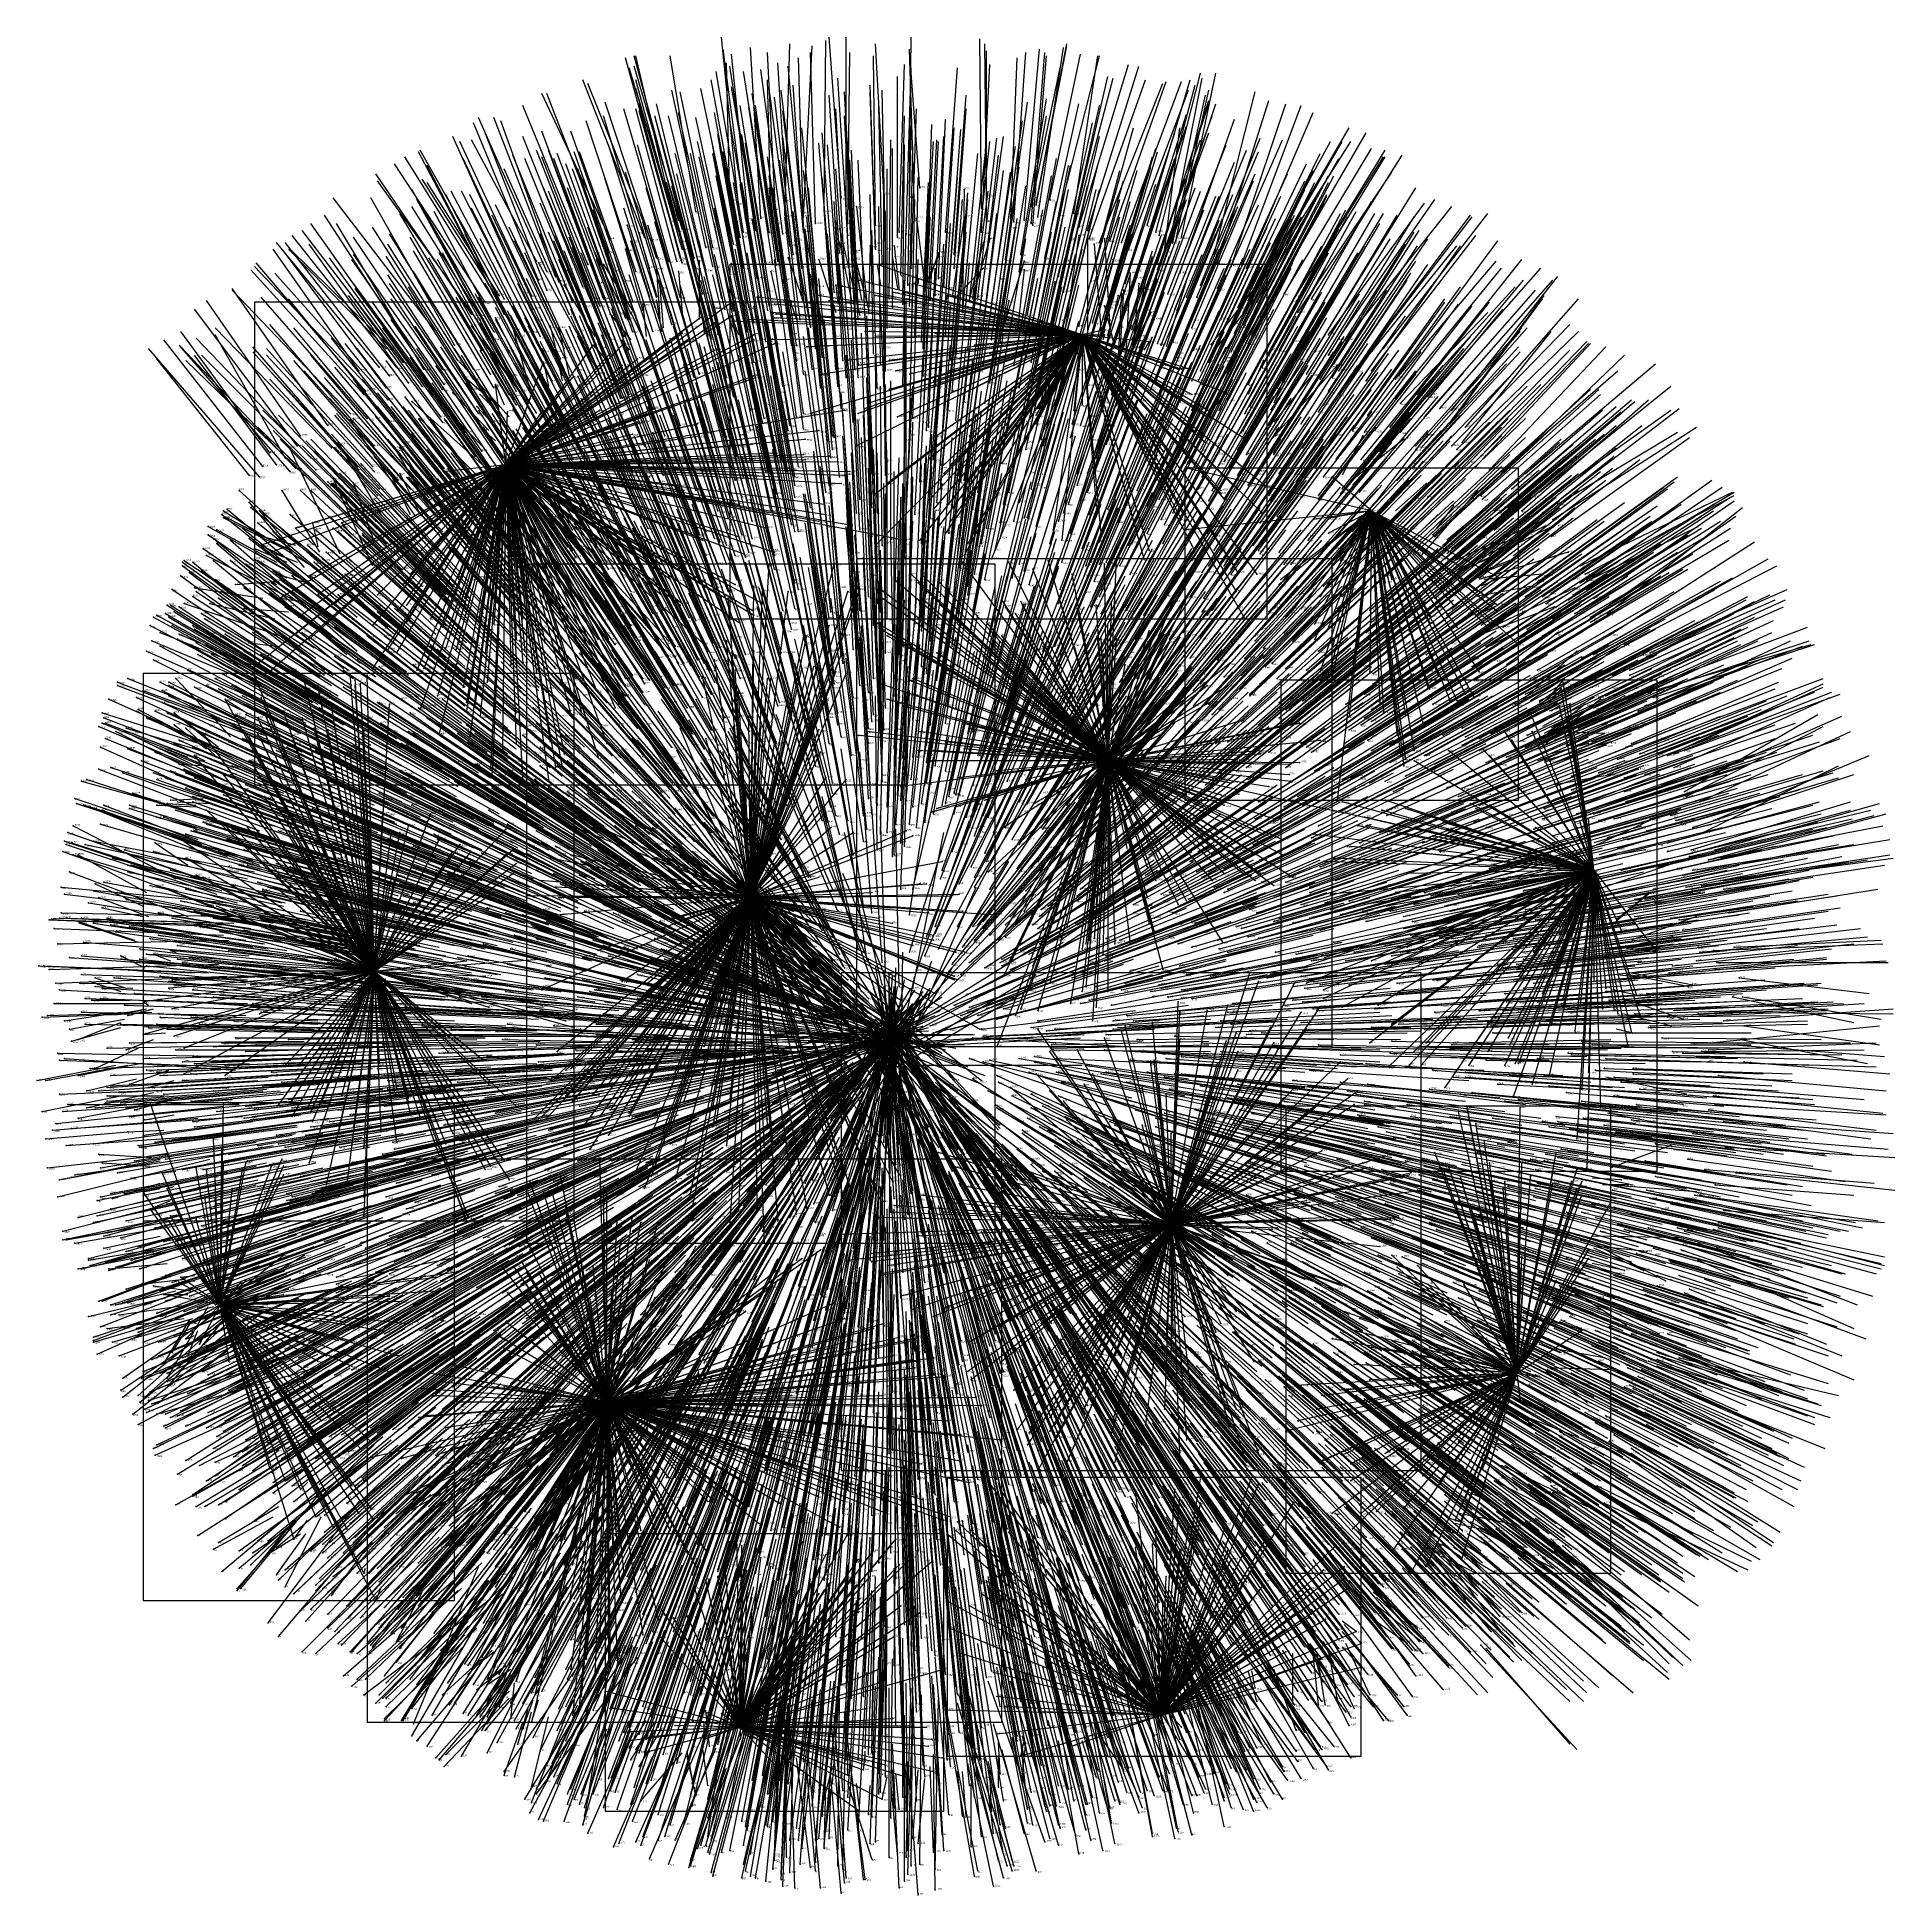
# Model space of a CAD drawing. Extents: x -0.5 to 0.59, y -0.5 to 0.59.
import ezdxf

# ---------------------------------------------------------------- set-up
doc = ezdxf.new("R2010")
doc.units = 0
for name, color, linetype in [('Clients', 3, 'CONTINUOUS'), ('Facilities', 3, 'CONTINUOUS'), ('Facilities_lines', 3, 'CONTINUOUS'), ('Min_max_boxes', 1, 'CONTINUOUS'), ('Normals', 1, 'CONTINUOUS'), ('Source_points', 5, 'CONTINUOUS'), ('Text', 3, 'CONTINUOUS')]:
    doc.layers.add(name, color=color, linetype=linetype)

msp = doc.modelspace()

# ---------------------------------------------------------------- linework, layer by layer
at = {"layer": 'Clients', "color": 5}
for p in [(-0.008, 0.453, -1.25), (-0.043, 0.435, -1.25), (-0.032, 0.441, -1.25), (-0.019, 0.444, -1.25), (-0.009, 0.435, -1.25), (0.001, 0.437, -1.25), (0.007, 0.437, -1.25), (0.013, 0.442, -1.25), (0.016, 0.445, -1.25), (0.033, 0.435, -1.25), (-0.093, 0.431, -1.25), (-0.078, 0.434, -1.25), (-0.07, 0.425, -1.25), (-0.068, 0.43, -1.25), (-0.067, 0.424, -1.25), (-0.036, 0.432, -1.25), (-0.03, 0.427, -1.25), (0.009, 0.433, -1.25), (0.016, 0.428, -1.25), (-0.122, 0.413, -1.25), (-0.117, 0.418, -1.25), (-0.11, 0.423, -1.25), (-0.103, 0.419, -1.25), (-0.094, 0.42, -1.25), (-0.093, 0.423, -1.25), (-0.083, 0.421, -1.25), (-0.068, 0.422, -1.25), (-0.015, 0.414, -1.25), (0.026, 0.413, -1.25), (0.041, 0.416, -1.25), (0.073, 0.415, -1.25), (0.125, 0.415, -1.25), (-0.174, 0.406, -1.25), (-0.156, 0.407, -1.25), (-0.119, 0.409, -1.25), (-0.103, 0.403, -1.25), (-0.08, 0.412, -1.25), (-0.08, 0.409, -1.25), (-0.071, 0.409, -1.25), (-0.068, 0.407, -1.25), (-0.049, 0.405, -1.25), (-0.009, 0.411, -1.25), (0.049, 0.406, -1.25), (0.099, 0.407, -1.25), (0.122, 0.403, -1.25), (0.125, 0.412, -1.25), (0.151, 0.408, -1.25), (-0.203, 0.396, -1.25), (-0.164, 0.401, -1.25), (-0.157, 0.394, -1.25), (-0.148, 0.398, -1.25), (-0.026, 0.397, -1.25), (-0.019, 0.394, -1.25), (-0.001, 0.397, -1.25), (0.003, 0.391, -1.25), (0.023, 0.392, -1.25), (0.034, 0.391, -1.25), (0.04, 0.398, -1.25), (0.044, 0.397, -1.25), (0.058, 0.401, -1.25), (0.066, 0.393, -1.25), (0.116, 0.397, -1.25), (0.168, 0.392, -1.25), (0.17, 0.392, -1.25), (0.175, 0.392, -1.25), (-0.231, 0.383, -1.25), (-0.186, 0.387, -1.25), (-0.171, 0.389, -1.25), (-0.08, 0.388, -1.25), (-0.079, 0.387, -1.25), (-0.04, 0.389, -1.25), (0.011, 0.389, -1.25), (0.025, 0.385, -1.25), (0.079, 0.383, -1.25), (0.12, 0.39, -1.25), (-0.189, 0.375, -1.25), (-0.183, 0.372, -1.25), (-0.174, 0.379, -1.25), (-0.142, 0.379, -1.25), (-0.013, 0.372, -1.25), (-0.001, 0.38, -1.25), (0.039, 0.376, -1.25), (0.093, 0.374, -1.25), (0.112, 0.371, -1.25), (0.128, 0.371, -1.25), (0.167, 0.375, -1.25), (0.176, 0.377, -1.25), (0.196, 0.378, -1.25), (-0.224, 0.367, -1.25), (-0.204, 0.367, -1.25), (-0.201, 0.359, -1.25), (-0.177, 0.366, -1.25), (-0.17, 0.368, -1.25), (-0.151, 0.36, -1.25), (-0.148, 0.361, -1.25), (-0.145, 0.361, -1.25), (-0.143, 0.366, -1.25), (-0.138, 0.369, -1.25), (-0.117, 0.359, -1.25), (-0.113, 0.36, -1.25), (-0.047, 0.366, -1.25), (-0.027, 0.368, -1.25), (-0.019, 0.366, -1.25), (-0.015, 0.369, -1.25), (0.004, 0.364, -1.25), (0.075, 0.365, -1.25), (0.085, 0.365, -1.25), (0.085, 0.36, -1.25), (0.086, 0.369, -1.25), (0.107, 0.368, -1.25), (0.124, 0.367, -1.25), (0.176, 0.362, -1.25), (0.185, 0.364, -1.25), (0.187, 0.367, -1.25), (-0.24, 0.358, -1.25), (-0.201, 0.357, -1.25), (-0.2, 0.357, -1.25), (-0.164, 0.358, -1.25), (-0.151, 0.354, -1.25), (-0.112, 0.353, -1.25), (-0.081, 0.348, -1.25), (-0.05, 0.351, -1.25), (-0.042, 0.356, -1.25), (0.027, 0.353, -1.25), (0.046, 0.353, -1.25), (0.055, 0.354, -1.25), (0.117, 0.351, -1.25), (0.145, 0.357, -1.25), (0.145, 0.352, -1.25), (0.171, 0.35, -1.25), (0.177, 0.356, -1.25), (0.184, 0.349, -1.25), (0.206, 0.352, -1.25), (-0.223, 0.338, -1.25), (-0.223, 0.338, -1.25), (-0.189, 0.345, -1.25), (-0.16, 0.338, -1.25), (-0.133, 0.346, -1.25), (-0.116, 0.337, -1.25), (-0.113, 0.341, -1.25), (-0.069, 0.343, -1.25), (-0.052, 0.338, -1.25), (-0.051, 0.342, -1.25), (-0.05, 0.339, -1.25), (-0.036, 0.341, -1.25), (-0.031, 0.338, -1.25), (-0.02, 0.347, -1.25), (0.022, 0.339, -1.25), (0.065, 0.337, -1.25), (0.089, 0.347, -1.25), (0.159, 0.344, -1.25), (0.159, 0.34, -1.25), (0.165, 0.341, -1.25), (-0.26, 0.332, -1.25), (-0.216, 0.33, -1.25), (-0.209, 0.333, -1.25), (-0.185, 0.331, -1.25), (-0.16, 0.335, -1.25), (-0.157, 0.336, -1.25), (-0.141, 0.329, -1.25), (-0.103, 0.333, -1.25), (-0.081, 0.33, -1.25), (-0.065, 0.329, -1.25), (-0.06, 0.334, -1.25), (-0.059, 0.334, -1.25), (-0.027, 0.33, -1.25), (-0.026, 0.33, -1.25), (-0.024, 0.332, -1.25), (0.03, 0.335, -1.25), (0.031, 0.331, -1.25), (0.035, 0.336, -1.25), (0.038, 0.33, -1.25), (0.045, 0.326, -1.25), (0.053, 0.332, -1.25), (0.173, 0.334, -1.25), (0.258, 0.329, -1.25), (-0.271, 0.315, -1.25), (-0.27, 0.322, -1.25), (-0.183, 0.318, -1.25), (-0.174, 0.319, -1.25), (-0.153, 0.325, -1.25), (-0.152, 0.316, -1.25), (-0.134, 0.323, -1.25), (-0.123, 0.324, -1.25), (-0.121, 0.321, -1.25), (-0.029, 0.325, -1.25), (-0.01, 0.318, -1.25), (-0.002, 0.325, -1.25), (0.024, 0.317, -1.25), (0.041, 0.317, -1.25), (0.193, 0.321, -1.25), (0.193, 0.319, -1.25), (0.195, 0.316, -1.25), (0.2, 0.324, -1.25), (0.22, 0.323, -1.25), (-0.223, 0.309, -1.25), (-0.175, 0.311, -1.25), (-0.16, 0.308, -1.25), (-0.089, 0.313, -1.25), (-0.075, 0.308, -1.25), (-0.039, 0.313, -1.25), (-0.038, 0.307, -1.25), (0.025, 0.31, -1.25), (0.075, 0.314, -1.25), (0.078, 0.305, -1.25), (0.12, 0.312, -1.25), (0.171, 0.307, -1.25), (0.217, 0.308, -1.25), (0.256, 0.305, -1.25), (0.257, 0.305, -1.25), (-0.348, 0.299, -1.25), (-0.338, 0.302, -1.25), (-0.321, 0.302, -1.25), (-0.291, 0.299, -1.25), (-0.229, 0.297, -1.25), (-0.187, 0.294, -1.25), (-0.089, 0.294, -1.25), (-0.072, 0.299, -1.25), (-0.042, 0.303, -1.25), (-0.025, 0.301, -1.25), (0.028, 0.3, -1.25), (0.032, 0.296, -1.25), (0.035, 0.303, -1.25), (0.095, 0.298, -1.25), (0.123, 0.294, -1.25), (0.17, 0.304, -1.25), (0.172, 0.298, -1.25), (0.19, 0.294, -1.25), (0.247, 0.304, -1.25), (0.256, 0.296, -1.25), (0.272, 0.294, -1.25), (-0.368, 0.289, -1.25), (-0.362, 0.285, -1.25), (-0.249, 0.286, -1.25), (-0.231, 0.289, -1.25), (-0.192, 0.284, -1.25), (-0.191, 0.285, -1.25), (-0.189, 0.288, -1.25), (-0.186, 0.286, -1.25), (-0.15, 0.283, -1.25), (-0.144, 0.288, -1.25), (-0.11, 0.292, -1.25), (-0.086, 0.284, -1.25), (-0.068, 0.285, -1.25), (-0.009, 0.289, -1.25), (0.009, 0.292, -1.25), (0.017, 0.292, -1.25), (0.043, 0.283, -1.25), (0.045, 0.29, -1.25), (0.1, 0.292, -1.25), (0.151, 0.286, -1.25), (0.177, 0.287, -1.25), (-0.328, 0.278, -1.25), (-0.281, 0.272, -1.25), (-0.278, 0.277, -1.25), (-0.218, 0.276, -1.25), (-0.217, 0.281, -1.25), (-0.213, 0.274, -1.25), (-0.17, 0.28, -1.25), (-0.14, 0.282, -1.25), (-0.137, 0.279, -1.25), (-0.134, 0.278, -1.25), (-0.071, 0.278, -1.25), (-0.033, 0.278, -1.25), (0.012, 0.272, -1.25), (0.018, 0.272, -1.25), (0.042, 0.279, -1.25), (0.059, 0.281, -1.25), (0.069, 0.279, -1.25), (0.083, 0.275, -1.25), (0.092, 0.28, -1.25), (0.106, 0.272, -1.25), (0.125, 0.278, -1.25), (0.132, 0.281, -1.25), (0.148, 0.281, -1.25), (0.2, 0.278, -1.25), (0.203, 0.273, -1.25), (0.214, 0.272, -1.25), (0.263, 0.28, -1.25), (0.279, 0.28, -1.25), (0.319, 0.282, -1.25), (0.334, 0.276, -1.25), (-0.34, 0.271, -1.25), (-0.317, 0.264, -1.25), (-0.285, 0.266, -1.25), (-0.253, 0.27, -1.25), (-0.253, 0.27, -1.25), (-0.13, 0.27, -1.25), (-0.091, 0.266, -1.25), (-0.08, 0.265, -1.25), (-0.075, 0.262, -1.25), (-0.06, 0.262, -1.25), (-0.025, 0.262, -1.25), (-0.019, 0.265, -1.25), (-0.018, 0.263, -1.25), (-0.006, 0.263, -1.25), (0.002, 0.269, -1.25), (0.016, 0.267, -1.25), (0.028, 0.268, -1.25), (0.202, 0.262, -1.25), (0.227, 0.266, -1.25), (0.228, 0.269, -1.25), (0.289, 0.267, -1.25), (0.293, 0.269, -1.25), (0.309, 0.267, -1.25), (0.322, 0.262, -1.25), (0.334, 0.269, -1.25), (0.343, 0.262, -1.25), (0.356, 0.27, -1.25), (-0.357, 0.258, -1.25), (-0.335, 0.26, -1.25), (-0.325, 0.255, -1.25), (-0.3, 0.26, -1.25), (-0.288, 0.251, -1.25), (-0.283, 0.254, -1.25), (-0.249, 0.258, -1.25), (-0.226, 0.259, -1.25), (-0.134, 0.26, -1.25), (-0.123, 0.254, -1.25), (-0.122, 0.255, -1.25), (-0.099, 0.259, -1.25), (-0.095, 0.258, -1.25), (-0.081, 0.251, -1.25), (-0.075, 0.255, -1.25), (-0.005, 0.258, -1.25), (0.018, 0.258, -1.25), (0.029, 0.254, -1.25), (0.042, 0.257, -1.25), (0.065, 0.257, -1.25), (0.067, 0.253, -1.25), (0.076, 0.256, -1.25), (0.077, 0.254, -1.25), (0.099, 0.256, -1.25), (0.109, 0.252, -1.25), (0.12, 0.254, -1.25), (0.129, 0.256, -1.25), (0.165, 0.256, -1.25), (0.173, 0.258, -1.25), (0.234, 0.25, -1.25), (0.24, 0.252, -1.25), (0.251, 0.259, -1.25), (0.289, 0.252, -1.25), (0.308, 0.26, -1.25), (0.328, 0.259, -1.25), (0.329, 0.254, -1.25), (0.354, 0.251, -1.25), (0.355, 0.254, -1.25), (-0.346, 0.247, -1.25), (-0.346, 0.247, -1.25), (-0.303, 0.242, -1.25), (-0.283, 0.244, -1.25), (-0.269, 0.246, -1.25), (-0.262, 0.241, -1.25), (-0.241, 0.245, -1.25), (-0.237, 0.245, -1.25), (-0.232, 0.243, -1.25), (-0.215, 0.246, -1.25), (-0.089, 0.244, -1.25), (-0.08, 0.248, -1.25), (-0.036, 0.242, -1.25), (-0.009, 0.244, -1.25), (-0.006, 0.24, -1.25), (0.026, 0.242, -1.25), (0.039, 0.243, -1.25), (0.056, 0.244, -1.25), (0.073, 0.249, -1.25), (0.127, 0.242, -1.25), (0.151, 0.239, -1.25), (0.163, 0.239, -1.25), (0.207, 0.246, -1.25), (0.231, 0.247, -1.25), (0.248, 0.243, -1.25), (0.256, 0.241, -1.25), (0.315, 0.244, -1.25), (0.316, 0.247, -1.25), (0.331, 0.241, -1.25), (0.348, 0.242, -1.25), (0.352, 0.242, -1.25), (-0.348, 0.237, -1.25), (-0.34, 0.234, -1.25), (-0.26, 0.229, -1.25), (-0.219, 0.237, -1.25), (-0.219, 0.234, -1.25), (-0.202, 0.232, -1.25), (-0.188, 0.238, -1.25), (-0.165, 0.234, -1.25), (-0.136, 0.234, -1.25), (-0.13, 0.233, -1.25), (-0.11, 0.232, -1.25), (-0.096, 0.233, -1.25), (-0.051, 0.235, -1.25), (-0.049, 0.236, -1.25), (-0.002, 0.236, -1.25), (0.004, 0.233, -1.25), (0.06, 0.232, -1.25), (0.065, 0.236, -1.25), (0.078, 0.237, -1.25), (0.089, 0.23, -1.25), (0.107, 0.231, -1.25), (0.121, 0.234, -1.25), (0.123, 0.234, -1.25), (0.13, 0.232, -1.25), (0.132, 0.234, -1.25), (0.154, 0.236, -1.25), (0.158, 0.237, -1.25), (0.161, 0.237, -1.25), (0.163, 0.232, -1.25), (0.165, 0.236, -1.25), (0.169, 0.235, -1.25), (0.173, 0.236, -1.25), (0.175, 0.236, -1.25), (0.248, 0.234, -1.25), (0.258, 0.229, -1.25), (0.273, 0.229, -1.25), (0.3, 0.232, -1.25), (0.307, 0.229, -1.25), (0.367, 0.231, -1.25), (-0.372, 0.218, -1.25), (-0.294, 0.228, -1.25), (-0.289, 0.226, -1.25), (-0.254, 0.228, -1.25), (-0.24, 0.223, -1.25), (-0.237, 0.226, -1.25), (-0.222, 0.219, -1.25), (-0.215, 0.22, -1.25), (-0.214, 0.227, -1.25), (-0.166, 0.22, -1.25), (-0.13, 0.224, -1.25), (-0.126, 0.224, -1.25), (-0.103, 0.222, -1.25), (-0.093, 0.224, -1.25), (-0.08, 0.227, -1.25), (-0.045, 0.218, -1.25), (-0.029, 0.225, -1.25), (0.027, 0.226, -1.25), (0.054, 0.224, -1.25), (0.06, 0.228, -1.25), (0.078, 0.22, -1.25), (0.096, 0.225, -1.25), (0.124, 0.225, -1.25), (0.137, 0.219, -1.25), (0.169, 0.219, -1.25), (0.198, 0.22, -1.25), (-0.372, 0.213, -1.25), (-0.362, 0.216, -1.25), (-0.343, 0.21, -1.25), (-0.335, 0.207, -1.25), (-0.316, 0.214, -1.25), (-0.313, 0.211, -1.25), (-0.313, 0.207, -1.25), (-0.31, 0.208, -1.25), (-0.306, 0.213, -1.25), (-0.303, 0.217, -1.25), (-0.277, 0.216, -1.25), (-0.273, 0.217, -1.25), (-0.236, 0.209, -1.25), (-0.207, 0.215, -1.25), (-0.156, 0.208, -1.25), (-0.155, 0.211, -1.25), (-0.144, 0.208, -1.25), (-0.143, 0.215, -1.25), (-0.136, 0.212, -1.25), (-0.11, 0.212, -1.25), (-0.091, 0.216, -1.25), (-0.072, 0.211, -1.25), (-0.07, 0.211, -1.25), (-0.052, 0.217, -1.25), (-0.043, 0.217, -1.25), (-0.032, 0.215, -1.25), (-0.026, 0.214, -1.25), (-0.006, 0.208, -1.25), (0.011, 0.21, -1.25), (0.013, 0.211, -1.25), (0.031, 0.215, -1.25), (0.117, 0.216, -1.25), (0.167, 0.215, -1.25), (0.171, 0.21, -1.25), (0.175, 0.214, -1.25), (0.18, 0.21, -1.25), (0.185, 0.207, -1.25), (0.197, 0.207, -1.25), (0.251, 0.215, -1.25), (0.257, 0.217, -1.25), (0.257, 0.209, -1.25), (0.28, 0.215, -1.25), (0.32, 0.213, -1.25), (0.344, 0.215, -1.25), (0.393, 0.21, -1.25), (-0.389, 0.199, -1.25), (-0.368, 0.2, -1.25), (-0.293, 0.196, -1.25), (-0.265, 0.201, -1.25), (-0.25, 0.206, -1.25), (-0.248, 0.197, -1.25), (-0.243, 0.196, -1.25), (-0.185, 0.197, -1.25), (-0.172, 0.204, -1.25), (-0.159, 0.196, -1.25), (-0.156, 0.201, -1.25), (-0.091, 0.202, -1.25), (-0.089, 0.203, -1.25), (-0.06, 0.201, -1.25), (-0.041, 0.205, -1.25), (-0.04, 0.198, -1.25), (-0.002, 0.199, -1.25), (0.013, 0.202, -1.25), (0.146, 0.204, -1.25), (0.158, 0.199, -1.25), (0.16, 0.197, -1.25), (0.162, 0.204, -1.25), (0.188, 0.198, -1.25), (0.286, 0.196, -1.25), (0.314, 0.206, -1.25), (0.315, 0.205, -1.25), (0.327, 0.198, -1.25), (0.332, 0.196, -1.25), (0.336, 0.202, -1.25), (0.341, 0.2, -1.25), (0.392, 0.205, -1.25), (0.397, 0.196, -1.25), (-0.37, 0.188, -1.25), (-0.366, 0.191, -1.25), (-0.355, 0.192, -1.25), (-0.344, 0.188, -1.25), (-0.338, 0.19, -1.25), (-0.327, 0.195, -1.25), (-0.275, 0.193, -1.25), (-0.248, 0.192, -1.25), (-0.24, 0.189, -1.25), (-0.187, 0.19, -1.25), (-0.181, 0.192, -1.25), (-0.161, 0.194, -1.25), (-0.083, 0.189, -1.25), (0.007, 0.195, -1.25), (0.026, 0.19, -1.25), (0.042, 0.185, -1.25), (0.091, 0.193, -1.25), (0.104, 0.189, -1.25), (0.106, 0.189, -1.25), (0.152, 0.19, -1.25), (0.203, 0.186, -1.25), (0.236, 0.185, -1.25), (0.239, 0.185, -1.25), (0.268, 0.189, -1.25), (0.288, 0.191, -1.25), (0.301, 0.19, -1.25), (0.311, 0.185, -1.25), (0.374, 0.191, -1.25), (0.391, 0.195, -1.25), (0.396, 0.186, -1.25), (0.397, 0.187, -1.25), (-0.402, 0.179, -1.25), (-0.377, 0.179, -1.25), (-0.375, 0.177, -1.25), (-0.37, 0.179, -1.25), (-0.35, 0.178, -1.25), (-0.349, 0.174, -1.25), (-0.337, 0.182, -1.25), (-0.329, 0.181, -1.25), (-0.308, 0.181, -1.25), (-0.264, 0.179, -1.25), (-0.246, 0.177, -1.25), (-0.199, 0.174, -1.25), (-0.151, 0.176, -1.25), (-0.142, 0.176, -1.25), (-0.123, 0.182, -1.25), (-0.108, 0.176, -1.25), (-0.092, 0.183, -1.25), (-0.079, 0.177, -1.25), (-0.076, 0.183, -1.25), (-0.042, 0.181, -1.25), (-0.02, 0.178, -1.25), (-0.014, 0.18, -1.25), (0.017, 0.18, -1.25), (0.032, 0.174, -1.25), (0.046, 0.182, -1.25), (0.069, 0.176, -1.25), (0.077, 0.179, -1.25), (0.088, 0.177, -1.25), (0.114, 0.175, -1.25), (0.127, 0.176, -1.25), (0.157, 0.178, -1.25), (0.189, 0.175, -1.25), (0.215, 0.178, -1.25), (0.251, 0.175, -1.25), (0.296, 0.178, -1.25), (0.359, 0.18, -1.25), (0.361, 0.177, -1.25), (0.363, 0.175, -1.25), (0.375, 0.18, -1.25), (0.398, 0.178, -1.25), (-0.407, 0.166, -1.25), (-0.327, 0.17, -1.25), (-0.319, 0.166, -1.25), (-0.316, 0.167, -1.25), (-0.227, 0.169, -1.25), (-0.219, 0.173, -1.25), (-0.191, 0.167, -1.25), (-0.171, 0.165, -1.25), (-0.166, 0.173, -1.25), (-0.157, 0.17, -1.25), (-0.125, 0.169, -1.25), (-0.098, 0.168, -1.25), (-0.068, 0.173, -1.25), (-0.044, 0.166, -1.25), (-0.041, 0.168, -1.25), (0.015, 0.169, -1.25), (0.023, 0.163, -1.25), (0.025, 0.169, -1.25), (0.043, 0.17, -1.25), (0.054, 0.169, -1.25), (0.068, 0.173, -1.25), (0.068, 0.17, -1.25), (0.095, 0.165, -1.25), (0.125, 0.167, -1.25), (0.171, 0.163, -1.25), (0.201, 0.164, -1.25), (0.216, 0.167, -1.25), (0.217, 0.169, -1.25), (0.298, 0.166, -1.25), (0.301, 0.164, -1.25), (0.306, 0.169, -1.25), (0.306, 0.163, -1.25), (0.326, 0.169, -1.25), (0.346, 0.17, -1.25), (0.35, 0.166, -1.25), (-0.39, 0.155, -1.25), (-0.373, 0.161, -1.25), (-0.367, 0.16, -1.25), (-0.309, 0.155, -1.25), (-0.234, 0.158, -1.25), (-0.233, 0.156, -1.25), (-0.196, 0.159, -1.25), (-0.192, 0.159, -1.25), (-0.186, 0.154, -1.25), (-0.149, 0.156, -1.25), (-0.068, 0.153, -1.25), (-0.038, 0.153, -1.25), (0.039, 0.153, -1.25), (0.062, 0.157, -1.25), (0.118, 0.159, -1.25), (0.122, 0.159, -1.25), (0.171, 0.162, -1.25), (0.189, 0.161, -1.25), (0.195, 0.153, -1.25), (0.233, 0.161, -1.25), (0.233, 0.155, -1.25), (0.239, 0.162, -1.25), (0.3, 0.16, -1.25), (-0.366, 0.142, -1.25), (-0.215, 0.149, -1.25), (-0.2, 0.152, -1.25), (-0.176, 0.143, -1.25), (-0.151, 0.145, -1.25), (-0.115, 0.148, -1.25), (-0.085, 0.148, -1.25), (-0.065, 0.142, -1.25), (-0.026, 0.152, -1.25), (0.006, 0.148, -1.25), (0.079, 0.152, -1.25), (0.112, 0.143, -1.25), (0.122, 0.151, -1.25), (0.122, 0.143, -1.25), (0.137, 0.146, -1.25), (0.146, 0.143, -1.25), (0.166, 0.148, -1.25), (0.173, 0.143, -1.25), (0.18, 0.142, -1.25), (0.192, 0.151, -1.25), (0.193, 0.143, -1.25), (0.199, 0.15, -1.25), (0.221, 0.148, -1.25), (0.234, 0.151, -1.25), (-0.4, 0.134, -1.25), (-0.376, 0.14, -1.25), (-0.354, 0.131, -1.25), (-0.297, 0.133, -1.25), (-0.269, 0.132, -1.25), (-0.204, 0.14, -1.25), (-0.126, 0.135, -1.25), (-0.082, 0.138, -1.25), (-0.07, 0.138, -1.25), (-0.043, 0.136, -1.25), (-0.038, 0.133, -1.25), (0.024, 0.133, -1.25), (0.027, 0.135, -1.25), (0.038, 0.136, -1.25), (0.055, 0.14, -1.25), (0.084, 0.138, -1.25), (0.12, 0.139, -1.25), (0.125, 0.133, -1.25), (0.127, 0.14, -1.25), (0.136, 0.14, -1.25), (0.142, 0.137, -1.25), (0.167, 0.139, -1.25), (0.194, 0.14, -1.25), (0.195, 0.137, -1.25), (0.258, 0.134, -1.25), (0.258, 0.134, -1.25), (0.261, 0.14, -1.25), (0.264, 0.139, -1.25), (0.287, 0.134, -1.25), (0.289, 0.14, -1.25), (0.301, 0.135, -1.25), (0.339, 0.138, -1.25), (0.342, 0.135, -1.25), (0.35, 0.137, -1.25), (0.36, 0.131, -1.25), (-0.388, 0.124, -1.25), (-0.383, 0.123, -1.25), (-0.376, 0.124, -1.25), (-0.352, 0.122, -1.25), (-0.305, 0.125, -1.25), (-0.292, 0.121, -1.25), (-0.287, 0.121, -1.25), (-0.282, 0.125, -1.25), (-0.225, 0.123, -1.25), (-0.195, 0.128, -1.25), (-0.065, 0.126, -1.25), (-0.035, 0.124, -1.25), (-0.022, 0.121, -1.25), (0.009, 0.122, -1.25), (0.066, 0.124, -1.25), (0.091, 0.121, -1.25), (0.105, 0.12, -1.25), (0.146, 0.124, -1.25), (0.17, 0.125, -1.25), (0.206, 0.124, -1.25), (0.218, 0.12, -1.25), (0.221, 0.13, -1.25), (0.247, 0.12, -1.25), (0.273, 0.125, -1.25), (0.277, 0.13, -1.25), (0.278, 0.125, -1.25), (0.306, 0.124, -1.25), (0.313, 0.122, -1.25), (0.323, 0.127, -1.25), (0.325, 0.123, -1.25), (0.368, 0.126, -1.25), (0.377, 0.124, -1.25), (0.401, 0.124, -1.25), (0.403, 0.127, -1.25), (0.408, 0.129, -1.25), (-0.415, 0.117, -1.25), (-0.342, 0.114, -1.25), (-0.339, 0.109, -1.25), (-0.327, 0.114, -1.25), (-0.264, 0.117, -1.25), (-0.256, 0.11, -1.25), (-0.252, 0.114, -1.25), (-0.246, 0.109, -1.25), (-0.221, 0.111, -1.25), (-0.127, 0.113, -1.25), (-0.116, 0.11, -1.25), (0.013, 0.119, -1.25), (0.132, 0.113, -1.25), (0.138, 0.112, -1.25), (0.185, 0.118, -1.25), (0.202, 0.111, -1.25), (0.212, 0.109, -1.25), (0.229, 0.117, -1.25), (0.267, 0.113, -1.25), (0.301, 0.11, -1.25), (0.317, 0.119, -1.25), (0.329, 0.117, -1.25), (0.349, 0.109, -1.25), (0.362, 0.116, -1.25), (0.375, 0.116, -1.25), (-0.412, 0.106, -1.25), (-0.225, 0.108, -1.25), (-0.219, 0.103, -1.25), (-0.199, 0.106, -1.25), (-0.187, 0.108, -1.25), (-0.139, 0.107, -1.25), (-0.13, 0.106, -1.25), (-0.111, 0.102, -1.25), (-0.109, 0.105, -1.25), (-0.076, 0.102, -1.25), (-0.062, 0.107, -1.25), (0.03, 0.104, -1.25), (0.057, 0.098, -1.25), (0.082, 0.101, -1.25), (0.086, 0.104, -1.25), (0.108, 0.1, -1.25), (0.128, 0.103, -1.25), (0.15, 0.101, -1.25), (0.157, 0.105, -1.25), (0.188, 0.108, -1.25), (0.191, 0.101, -1.25), (0.21, 0.102, -1.25), (0.229, 0.108, -1.25), (0.253, 0.104, -1.25), (0.259, 0.106, -1.25), (0.343, 0.105, -1.25), (0.355, 0.098, -1.25), (0.382, 0.108, -1.25), (0.394, 0.1, -1.25), (-0.429, 0.09, -1.25), (-0.406, 0.096, -1.25), (-0.402, 0.095, -1.25), (-0.385, 0.09, -1.25), (-0.357, 0.087, -1.25), (-0.351, 0.091, -1.25), (-0.325, 0.091, -1.25), (-0.314, 0.089, -1.25), (-0.294, 0.091, -1.25), (-0.29, 0.093, -1.25), (-0.221, 0.097, -1.25), (-0.205, 0.093, -1.25), (-0.196, 0.089, -1.25), (-0.171, 0.09, -1.25), (-0.138, 0.089, -1.25), (-0.131, 0.089, -1.25), (-0.115, 0.095, -1.25), (-0.107, 0.096, -1.25), (-0.084, 0.087, -1.25), (-0.042, 0.095, -1.25), (-0.029, 0.088, -1.25), (0.017, 0.091, -1.25), (0.021, 0.091, -1.25), (0.06, 0.097, -1.25), (0.128, 0.09, -1.25), (0.155, 0.093, -1.25), (0.188, 0.093, -1.25), (0.195, 0.097, -1.25), (0.206, 0.097, -1.25), (0.213, 0.093, -1.25), (0.216, 0.097, -1.25), (0.224, 0.09, -1.25), (0.235, 0.095, -1.25), (0.302, 0.097, -1.25), (0.36, 0.09, -1.25), (0.361, 0.095, -1.25), (0.401, 0.094, -1.25), (-0.4, 0.079, -1.25), (-0.394, 0.078, -1.25), (-0.38, 0.082, -1.25), (-0.346, 0.082, -1.25), (-0.26, 0.084, -1.25), (-0.232, 0.086, -1.25), (-0.213, 0.084, -1.25), (-0.194, 0.083, -1.25), (-0.138, 0.082, -1.25), (-0.056, 0.081, -1.25), (-0.055, 0.083, -1.25), (-0.045, 0.082, -1.25), (-0.011, 0.086, -1.25), (-0.007, 0.078, -1.25), (0, 0.077, -1.25), (0.035, 0.084, -1.25), (0.04, 0.085, -1.25), (0.12, 0.079, -1.25), (0.128, 0.081, -1.25), (0.15, 0.083, -1.25), (0.168, 0.079, -1.25), (0.173, 0.081, -1.25), (0.257, 0.085, -1.25), (0.277, 0.079, -1.25), (0.29, 0.078, -1.25), (0.291, 0.081, -1.25), (0.295, 0.086, -1.25), (0.306, 0.079, -1.25), (0.316, 0.084, -1.25), (0.324, 0.078, -1.25), (0.329, 0.079, -1.25), (0.332, 0.085, -1.25), (0.408, 0.078, -1.25), (0.411, 0.081, -1.25), (-0.405, 0.067, -1.25), (-0.368, 0.066, -1.25), (-0.363, 0.067, -1.25), (-0.315, 0.074, -1.25), (-0.287, 0.067, -1.25), (-0.283, 0.075, -1.25), (-0.193, 0.073, -1.25), (-0.129, 0.07, -1.25), (-0.128, 0.071, -1.25), (-0.122, 0.07, -1.25), (-0.068, 0.076, -1.25), (-0.057, 0.075, -1.25), (-0.055, 0.068, -1.25), (-0.027, 0.069, -1.25), (-0.007, 0.071, -1.25), (0.001, 0.068, -1.25), (0.022, 0.074, -1.25), (0.042, 0.075, -1.25), (0.061, 0.073, -1.25), (0.073, 0.069, -1.25), (0.078, 0.075, -1.25), (0.081, 0.067, -1.25), (0.083, 0.074, -1.25), (0.103, 0.066, -1.25), (0.151, 0.068, -1.25), (0.292, 0.075, -1.25), (0.369, 0.071, -1.25), (0.408, 0.069, -1.25), (0.41, 0.076, -1.25), (0.413, 0.071, -1.25), (-0.378, 0.064, -1.25), (-0.298, 0.059, -1.25), (-0.124, 0.055, -1.25), (-0.109, 0.062, -1.25), (-0.104, 0.06, -1.25), (-0.076, 0.055, -1.25), (-0.075, 0.059, -1.25), (-0.054, 0.06, -1.25), (-0.024, 0.059, -1.25), (0.013, 0.055, -1.25), (0.025, 0.061, -1.25), (0.025, 0.058, -1.25), (0.063, 0.058, -1.25), (0.097, 0.065, -1.25), (0.114, 0.056, -1.25), (0.116, 0.058, -1.25), (0.119, 0.059, -1.25), (0.131, 0.056, -1.25), (0.14, 0.056, -1.25), (0.154, 0.063, -1.25), (0.194, 0.057, -1.25), (0.228, 0.06, -1.25), (0.305, 0.06, -1.25), (0.322, 0.063, -1.25), (0.358, 0.057, -1.25), (0.391, 0.062, -1.25), (0.398, 0.06, -1.25), (0.427, 0.064, -1.25), (-0.431, 0.05, -1.25), (-0.421, 0.052, -1.25), (-0.387, 0.052, -1.25), (-0.386, 0.044, -1.25), (-0.351, 0.048, -1.25), (-0.334, 0.047, -1.25), (-0.329, 0.045, -1.25), (-0.325, 0.047, -1.25), (-0.305, 0.044, -1.25), (-0.248, 0.046, -1.25), (-0.205, 0.047, -1.25), (-0.171, 0.052, -1.25), (-0.096, 0.05, -1.25), (-0.087, 0.054, -1.25), (-0.016, 0.051, -1.25), (0.038, 0.051, -1.25), (0.044, 0.051, -1.25), (0.069, 0.045, -1.25), (0.07, 0.045, -1.25), (0.088, 0.049, -1.25), (0.112, 0.053, -1.25), (0.124, 0.05, -1.25), (0.254, 0.048, -1.25), (0.281, 0.046, -1.25), (0.293, 0.044, -1.25), (0.302, 0.054, -1.25), (0.309, 0.045, -1.25), (0.376, 0.051, -1.25), (0.448, 0.051, -1.25), (-0.422, 0.034, -1.25), (-0.42, 0.035, -1.25), (-0.396, 0.036, -1.25), (-0.369, 0.04, -1.25), (-0.295, 0.033, -1.25), (-0.281, 0.038, -1.25), (-0.237, 0.037, -1.25), (-0.157, 0.034, -1.25), (-0.142, 0.033, -1.25), (-0.137, 0.04, -1.25), (-0.12, 0.033, -1.25), (-0.099, 0.035, -1.25), (-0.097, 0.039, -1.25), (-0.071, 0.033, -1.25), (-0.053, 0.04, -1.25), (-0.031, 0.034, -1.25), (-0.025, 0.035, -1.25), (0.002, 0.037, -1.25), (0.037, 0.037, -1.25), (0.037, 0.035, -1.25), (0.039, 0.035, -1.25), (0.066, 0.037, -1.25), (0.083, 0.043, -1.25), (0.093, 0.033, -1.25), (0.159, 0.041, -1.25), (0.21, 0.039, -1.25), (0.215, 0.034, -1.25), (0.236, 0.033, -1.25), (0.24, 0.042, -1.25), (0.243, 0.033, -1.25), (0.367, 0.042, -1.25), (0.367, 0.037, -1.25), (0.389, 0.04, -1.25), (0.411, 0.034, -1.25), (-0.437, 0.022, -1.25), (-0.422, 0.03, -1.25), (-0.374, 0.032, -1.25), (-0.244, 0.027, -1.25), (-0.204, 0.029, -1.25), (-0.193, 0.028, -1.25), (-0.144, 0.027, -1.25), (-0.134, 0.029, -1.25), (-0.133, 0.028, -1.25), (-0.117, 0.031, -1.25), (-0.098, 0.031, -1.25), (-0.084, 0.028, -1.25), (-0.071, 0.024, -1.25), (-0.068, 0.026, -1.25), (-0.059, 0.031, -1.25), (-0.035, 0.031, -1.25), (-0.006, 0.023, -1.25), (0.006, 0.023, -1.25), (0.026, 0.027, -1.25), (0.081, 0.029, -1.25), (0.112, 0.028, -1.25), (0.114, 0.031, -1.25), (0.127, 0.028, -1.25), (0.168, 0.022, -1.25), (0.253, 0.029, -1.25), (0.253, 0.024, -1.25), (0.381, 0.027, -1.25), (0.393, 0.024, -1.25), (0.394, 0.029, -1.25), (0.418, 0.03, -1.25), (0.436, 0.026, -1.25), (-0.42, 0.018, -1.25), (-0.369, 0.015, -1.25), (-0.322, 0.012, -1.25), (-0.314, 0.017, -1.25), (-0.245, 0.021, -1.25), (-0.235, 0.019, -1.25), (-0.204, 0.02, -1.25), (-0.19, 0.011, -1.25), (-0.186, 0.017, -1.25), (-0.146, 0.021, -1.25), (-0.137, 0.018, -1.25), (-0.122, 0.019, -1.25), (-0.108, 0.015, -1.25), (-0.06, 0.021, -1.25), (-0.059, 0.015, -1.25), (-0.031, 0.016, -1.25), (-0.015, 0.013, -1.25), (0.073, 0.014, -1.25), (0.076, 0.018, -1.25), (0.086, 0.017, -1.25), (0.105, 0.021, -1.25), (0.118, 0.011, -1.25), (0.12, 0.019, -1.25), (0.169, 0.016, -1.25), (0.185, 0.017, -1.25), (0.197, 0.02, -1.25), (0.24, 0.016, -1.25), (0.251, 0.019, -1.25), (0.264, 0.019, -1.25), (0.285, 0.02, -1.25), (0.352, 0.013, -1.25), (0.393, 0.019, -1.25), (0.403, 0.02, -1.25), (0.416, 0.018, -1.25), (0.423, 0.017, -1.25), (0.425, 0.015, -1.25), (0.438, 0.014, -1.25), (-0.437, 0.003, -1.25), (-0.419, 0.002, -1.25), (-0.417, 0.006, -1.25), (-0.353, 0.01, -1.25), (-0.318, 0.003, -1.25), (-0.293, 0.003, -1.25), (-0.293, 0.001, -1.25), (-0.258, 0.001, -1.25), (-0.185, 0.007, -1.25), (-0.14, 0.009, -1.25), (-0.058, 0.002, -1.25), (-0.054, 0.005, -1.25), (-0.039, 0.007, -1.25), (0.052, 0.006, -1.25), (0.086, 0.006, -1.25), (0.125, 0.001, -1.25), (0.135, 0.005, -1.25), (0.137, 0.008, -1.25), (0.153, 0.01, -1.25), (0.169, 0, -1.25), (0.202, 0.004, -1.25), (0.222, 0.007, -1.25), (0.243, 0.006, -1.25), (0.293, 0.009, -1.25), (0.361, 0.001, -1.25), (0.386, 0.009, -1.25), (0.4, 0.005, -1.25), (0.433, 0.004, -1.25), (-0.413, -0.005, -1.25), (-0.306, -0.005, -1.25), (-0.285, -0.006, -1.25), (-0.259, -0.007, -1.25), (-0.249, -0.006, -1.25), (-0.195, -0.007, -1.25), (-0.148, -0.001, -1.25), (-0.126, -0.007, -1.25), (-0.109, -0.004, -1.25), (-0.104, -0.009, -1.25), (-0.095, -0.005, -1.25), (-0.038, -0.002, -1.25), (0.062, -0.004, -1.25), (0.093, -0.007, -1.25), (0.109, -0.006, -1.25), (0.196, -0.001, -1.25), (0.203, -0.007, -1.25), (0.224, -0.002, -1.25), (0.28, -0.002, -1.25), (0.306, -0.007, -1.25), (0.313, -0.002, -1.25), (0.349, -0.007, -1.25), (0.362, -0.003, -1.25), (0.431, -0.004, -1.25), (-0.413, -0.02, -1.25), (-0.389, -0.021, -1.25), (-0.354, -0.015, -1.25), (-0.351, -0.012, -1.25), (-0.346, -0.015, -1.25), (-0.299, -0.014, -1.25), (-0.238, -0.012, -1.25), (-0.195, -0.021, -1.25), (-0.19, -0.018, -1.25), (-0.187, -0.017, -1.25), (-0.126, -0.019, -1.25), (-0.121, -0.015, -1.25), (-0.11, -0.017, -1.25), (-0.092, -0.017, -1.25), (-0.015, -0.015, -1.25), (0.004, -0.012, -1.25), (0.011, -0.016, -1.25), (0.013, -0.013, -1.25), (0.085, -0.02, -1.25), (0.118, -0.02, -1.25), (0.152, -0.014, -1.25), (0.154, -0.012, -1.25), (0.191, -0.014, -1.25), (0.203, -0.018, -1.25), (0.226, -0.013, -1.25), (0.263, -0.013, -1.25), (0.291, -0.016, -1.25), (0.303, -0.015, -1.25), (0.31, -0.015, -1.25), (0.334, -0.013, -1.25), (0.338, -0.015, -1.25), (0.359, -0.015, -1.25), (0.365, -0.014, -1.25), (0.367, -0.014, -1.25), (0.385, -0.021, -1.25), (0.408, -0.019, -1.25), (-0.29, -0.031, -1.25), (-0.289, -0.028, -1.25), (-0.275, -0.023, -1.25), (-0.259, -0.032, -1.25), (-0.235, -0.026, -1.25), (-0.181, -0.023, -1.25), (-0.177, -0.025, -1.25), (-0.174, -0.032, -1.25), (-0.166, -0.027, -1.25), (-0.144, -0.027, -1.25), (-0.016, -0.032, -1.25), (0.022, -0.03, -1.25), (0.037, -0.023, -1.25), (0.053, -0.024, -1.25), (0.07, -0.028, -1.25), (0.093, -0.03, -1.25), (0.113, -0.026, -1.25), (0.147, -0.028, -1.25), (0.157, -0.026, -1.25), (0.161, -0.032, -1.25), (0.235, -0.029, -1.25), (0.267, -0.023, -1.25), (0.273, -0.03, -1.25), (0.324, -0.028, -1.25), (0.375, -0.026, -1.25), (0.404, -0.029, -1.25), (-0.433, -0.037, -1.25), (-0.39, -0.037, -1.25), (-0.358, -0.038, -1.25), (-0.351, -0.037, -1.25), (-0.341, -0.04, -1.25), (-0.339, -0.042, -1.25), (-0.333, -0.037, -1.25), (-0.321, -0.033, -1.25), (-0.282, -0.034, -1.25), (-0.282, -0.037, -1.25), (-0.281, -0.043, -1.25), (-0.219, -0.039, -1.25), (-0.19, -0.033, -1.25), (-0.186, -0.033, -1.25), (-0.186, -0.036, -1.25), (-0.163, -0.04, -1.25), (-0.153, -0.043, -1.25), (-0.121, -0.036, -1.25), (-0.104, -0.039, -1.25), (-0.094, -0.035, -1.25), (-0.06, -0.038, -1.25), (0.011, -0.039, -1.25), (0.021, -0.041, -1.25), (0.101, -0.036, -1.25), (0.185, -0.034, -1.25), (0.23, -0.034, -1.25), (0.244, -0.043, -1.25), (0.25, -0.038, -1.25), (0.271, -0.038, -1.25), (0.332, -0.042, -1.25), (0.337, -0.039, -1.25), (0.337, -0.04, -1.25), (0.364, -0.033, -1.25), (0.368, -0.04, -1.25), (0.415, -0.04, -1.25), (-0.35, -0.045, -1.25), (-0.338, -0.048, -1.25), (-0.314, -0.051, -1.25), (-0.298, -0.054, -1.25), (-0.275, -0.046, -1.25), (-0.208, -0.046, -1.25), (-0.204, -0.045, -1.25), (-0.201, -0.046, -1.25), (-0.18, -0.051, -1.25), (-0.17, -0.045, -1.25), (-0.153, -0.045, -1.25), (-0.133, -0.053, -1.25), (-0.129, -0.053, -1.25), (-0.104, -0.051, -1.25), (-0.102, -0.048, -1.25), (-0.072, -0.052, -1.25), (0.004, -0.044, -1.25), (0.022, -0.051, -1.25), (0.092, -0.053, -1.25), (0.103, -0.047, -1.25), (0.11, -0.046, -1.25), (0.147, -0.05, -1.25), (0.159, -0.048, -1.25), (0.167, -0.045, -1.25), (0.189, -0.046, -1.25), (0.342, -0.049, -1.25), (-0.396, -0.058, -1.25), (-0.391, -0.064, -1.25), (-0.323, -0.055, -1.25), (-0.308, -0.063, -1.25), (-0.289, -0.06, -1.25), (-0.26, -0.061, -1.25), (-0.256, -0.055, -1.25), (-0.176, -0.064, -1.25), (-0.165, -0.056, -1.25), (-0.096, -0.062, -1.25), (-0.074, -0.063, -1.25), (-0.069, -0.061, -1.25), (-0.019, -0.06, -1.25), (0.028, -0.063, -1.25), (0.109, -0.059, -1.25), (0.113, -0.065, -1.25), (0.164, -0.055, -1.25), (0.209, -0.056, -1.25), (0.23, -0.059, -1.25), (0.252, -0.065, -1.25), (0.347, -0.059, -1.25), (0.401, -0.058, -1.25), (-0.406, -0.075, -1.25), (-0.4, -0.076, -1.25), (-0.39, -0.072, -1.25), (-0.379, -0.076, -1.25), (-0.377, -0.072, -1.25), (-0.362, -0.074, -1.25), (-0.356, -0.07, -1.25), (-0.355, -0.074, -1.25), (-0.34, -0.072, -1.25), (-0.264, -0.068, -1.25), (-0.237, -0.076, -1.25), (-0.234, -0.074, -1.25), (-0.226, -0.071, -1.25), (-0.17, -0.07, -1.25), (-0.059, -0.076, -1.25), (-0.034, -0.071, -1.25), (-0.031, -0.072, -1.25), (0.028, -0.066, -1.25), (0.036, -0.074, -1.25), (0.058, -0.071, -1.25), (0.067, -0.072, -1.25), (0.231, -0.069, -1.25), (0.234, -0.075, -1.25), (0.276, -0.072, -1.25), (0.278, -0.075, -1.25), (0.289, -0.068, -1.25), (0.318, -0.066, -1.25), (0.323, -0.076, -1.25), (0.326, -0.074, -1.25), (0.346, -0.073, -1.25), (0.35, -0.072, -1.25), (0.369, -0.072, -1.25), (0.389, -0.066, -1.25), (0.401, -0.076, -1.25), (0.407, -0.075, -1.25), (-0.426, -0.078, -1.25), (-0.391, -0.077, -1.25), (-0.355, -0.079, -1.25), (-0.33, -0.085, -1.25), (-0.318, -0.084, -1.25), (-0.223, -0.082, -1.25), (-0.211, -0.083, -1.25), (-0.193, -0.08, -1.25), (-0.168, -0.086, -1.25), (-0.149, -0.077, -1.25), (-0.14, -0.08, -1.25), (-0.126, -0.082, -1.25), (-0.027, -0.078, -1.25), (-0.024, -0.086, -1.25), (0.001, -0.083, -1.25), (0.005, -0.079, -1.25), (0.044, -0.086, -1.25), (0.089, -0.077, -1.25), (0.152, -0.077, -1.25), (0.163, -0.086, -1.25), (0.173, -0.081, -1.25), (0.184, -0.079, -1.25), (0.213, -0.081, -1.25), (0.291, -0.082, -1.25), (0.303, -0.079, -1.25), (0.304, -0.078, -1.25), (0.333, -0.08, -1.25), (0.351, -0.083, -1.25), (0.359, -0.083, -1.25), (0.374, -0.08, -1.25), (0.387, -0.078, -1.25), (0.387, -0.084, -1.25), (0.398, -0.083, -1.25), (0.403, -0.085, -1.25), (0.404, -0.083, -1.25), (0.407, -0.077, -1.25), (-0.437, -0.089, -1.25), (-0.423, -0.087, -1.25), (-0.401, -0.092, -1.25), (-0.395, -0.093, -1.25), (-0.385, -0.088, -1.25), (-0.308, -0.092, -1.25), (-0.212, -0.09, -1.25), (-0.203, -0.089, -1.25), (-0.198, -0.089, -1.25), (-0.168, -0.093, -1.25), (-0.166, -0.09, -1.25), (-0.144, -0.087, -1.25), (-0.118, -0.094, -1.25), (-0.036, -0.091, -1.25), (-0.009, -0.088, -1.25), (-0.006, -0.094, -1.25), (0.002, -0.097, -1.25), (0.017, -0.091, -1.25), (0.032, -0.095, -1.25), (0.2, -0.094, -1.25), (0.201, -0.097, -1.25), (0.231, -0.095, -1.25), (0.237, -0.088, -1.25), (0.238, -0.087, -1.25), (0.243, -0.094, -1.25), (0.245, -0.095, -1.25), (0.31, -0.088, -1.25), (0.331, -0.089, -1.25), (0.339, -0.097, -1.25), (0.355, -0.094, -1.25), (0.358, -0.087, -1.25), (0.401, -0.087, -1.25), (0.404, -0.091, -1.25), (0.421, -0.095, -1.25), (-0.433, -0.099, -1.25), (-0.422, -0.106, -1.25), (-0.421, -0.103, -1.25), (-0.406, -0.105, -1.25), (-0.308, -0.103, -1.25), (-0.249, -0.104, -1.25), (-0.248, -0.106, -1.25), (-0.247, -0.104, -1.25), (-0.2, -0.105, -1.25), (-0.19, -0.098, -1.25), (-0.19, -0.1, -1.25), (-0.185, -0.106, -1.25), (-0.16, -0.106, -1.25), (-0.151, -0.103, -1.25), (-0.146, -0.107, -1.25), (-0.136, -0.107, -1.25), (-0.116, -0.098, -1.25), (-0.094, -0.107, -1.25), (-0.089, -0.1, -1.25), (-0.078, -0.099, -1.25), (-0.066, -0.106, -1.25), (-0.055, -0.102, -1.25), (-0.049, -0.099, -1.25), (-0.025, -0.1, -1.25), (-0.007, -0.104, -1.25), (0, -0.101, -1.25), (0.031, -0.101, -1.25), (0.074, -0.1, -1.25), (0.09, -0.103, -1.25), (0.161, -0.102, -1.25), (0.166, -0.102, -1.25), (0.179, -0.106, -1.25), (0.239, -0.105, -1.25), (0.253, -0.104, -1.25), (0.292, -0.105, -1.25), (0.297, -0.104, -1.25), (0.341, -0.102, -1.25), (0.344, -0.098, -1.25), (0.354, -0.101, -1.25), (0.368, -0.102, -1.25), (-0.387, -0.112, -1.25), (-0.259, -0.116, -1.25), (-0.213, -0.117, -1.25), (-0.158, -0.118, -1.25), (-0.096, -0.117, -1.25), (-0.074, -0.119, -1.25), (-0.029, -0.114, -1.25), (0.015, -0.115, -1.25), (0.073, -0.114, -1.25), (0.075, -0.118, -1.25), (0.223, -0.111, -1.25), (0.226, -0.11, -1.25), (0.342, -0.119, -1.25), (0.348, -0.115, -1.25), (-0.406, -0.13, -1.25), (-0.355, -0.126, -1.25), (-0.343, -0.126, -1.25), (-0.328, -0.128, -1.25), (-0.258, -0.128, -1.25), (-0.168, -0.12, -1.25), (-0.149, -0.124, -1.25), (-0.141, -0.129, -1.25), (-0.13, -0.127, -1.25), (-0.114, -0.121, -1.25), (-0.113, -0.127, -1.25), (-0.052, -0.128, -1.25), (-0.041, -0.123, -1.25), (-0.024, -0.129, -1.25), (-0.011, -0.125, -1.25), (-0.011, -0.13, -1.25), (0.002, -0.124, -1.25), (0.048, -0.121, -1.25), (0.114, -0.125, -1.25), (0.122, -0.129, -1.25), (0.189, -0.127, -1.25), (0.196, -0.128, -1.25), (0.198, -0.127, -1.25), (0.286, -0.121, -1.25), (0.293, -0.126, -1.25), (0.369, -0.127, -1.25), (0.371, -0.127, -1.25), (0.408, -0.123, -1.25), (0.408, -0.128, -1.25), (-0.415, -0.139, -1.25), (-0.377, -0.141, -1.25), (-0.351, -0.14, -1.25), (-0.347, -0.136, -1.25), (-0.286, -0.14, -1.25), (-0.266, -0.139, -1.25), (-0.255, -0.136, -1.25), (-0.227, -0.133, -1.25), (-0.22, -0.133, -1.25), (-0.215, -0.131, -1.25), (-0.213, -0.136, -1.25), (-0.206, -0.136, -1.25), (-0.181, -0.132, -1.25), (-0.174, -0.133, -1.25), (-0.119, -0.136, -1.25), (-0.067, -0.135, -1.25), (-0.064, -0.137, -1.25), (-0.006, -0.137, -1.25), (-0.006, -0.138, -1.25), (-0.001, -0.132, -1.25), (0.057, -0.132, -1.25), (0.11, -0.133, -1.25), (0.184, -0.135, -1.25), (0.197, -0.138, -1.25), (0.2, -0.136, -1.25), (0.242, -0.14, -1.25), (0.296, -0.133, -1.25), (0.303, -0.139, -1.25), (0.308, -0.132, -1.25), (0.347, -0.132, -1.25), (0.368, -0.135, -1.25), (0.389, -0.141, -1.25), (0.396, -0.137, -1.25), (-0.425, -0.149, -1.25), (-0.416, -0.142, -1.25), (-0.393, -0.149, -1.25), (-0.381, -0.151, -1.25), (-0.38, -0.142, -1.25), (-0.355, -0.149, -1.25), (-0.352, -0.146, -1.25), (-0.293, -0.15, -1.25), (-0.266, -0.147, -1.25), (-0.224, -0.148, -1.25), (-0.211, -0.147, -1.25), (-0.176, -0.151, -1.25), (-0.163, -0.146, -1.25), (-0.138, -0.151, -1.25), (-0.069, -0.144, -1.25), (0.006, -0.15, -1.25), (0.046, -0.147, -1.25), (0.049, -0.147, -1.25), (0.071, -0.145, -1.25), (0.073, -0.144, -1.25), (0.078, -0.152, -1.25), (0.104, -0.142, -1.25), (0.145, -0.146, -1.25), (0.162, -0.151, -1.25), (0.174, -0.149, -1.25), (0.226, -0.147, -1.25), (0.234, -0.147, -1.25), (0.244, -0.15, -1.25), (0.251, -0.143, -1.25), (0.263, -0.143, -1.25), (0.264, -0.144, -1.25), (0.279, -0.147, -1.25), (0.283, -0.144, -1.25), (0.314, -0.143, -1.25), (0.335, -0.143, -1.25), (0.356, -0.143, -1.25), (0.393, -0.146, -1.25), (0.4, -0.145, -1.25), (-0.367, -0.156, -1.25), (-0.359, -0.154, -1.25), (-0.342, -0.153, -1.25), (-0.326, -0.159, -1.25), (-0.286, -0.153, -1.25), (-0.208, -0.153, -1.25), (-0.206, -0.158, -1.25), (-0.177, -0.153, -1.25), (-0.162, -0.16, -1.25), (-0.156, -0.155, -1.25), (-0.098, -0.159, -1.25), (-0.091, -0.153, -1.25), (-0.085, -0.159, -1.25), (-0.033, -0.154, -1.25), (0.012, -0.158, -1.25), (0.025, -0.162, -1.25), (0.031, -0.157, -1.25), (0.068, -0.153, -1.25), (0.076, -0.162, -1.25), (0.085, -0.159, -1.25), (0.202, -0.159, -1.25), (0.265, -0.159, -1.25), (0.283, -0.153, -1.25), (0.283, -0.158, -1.25), (0.285, -0.161, -1.25), (0.363, -0.153, -1.25), (-0.409, -0.165, -1.25), (-0.337, -0.165, -1.25), (-0.319, -0.165, -1.25), (-0.297, -0.17, -1.25), (-0.282, -0.166, -1.25), (-0.225, -0.165, -1.25), (-0.217, -0.171, -1.25), (-0.159, -0.169, -1.25), (-0.125, -0.167, -1.25), (-0.103, -0.165, -1.25), (-0.044, -0.169, -1.25), (-0.027, -0.163, -1.25), (-0.01, -0.169, -1.25), (-0.004, -0.166, -1.25), (0.053, -0.173, -1.25), (0.058, -0.163, -1.25), (0.063, -0.168, -1.25), (0.088, -0.166, -1.25), (0.108, -0.172, -1.25), (0.118, -0.172, -1.25), (0.119, -0.169, -1.25), (0.149, -0.17, -1.25), (0.15, -0.172, -1.25), (0.165, -0.173, -1.25), (0.19, -0.171, -1.25), (0.193, -0.166, -1.25), (0.2, -0.163, -1.25), (0.212, -0.165, -1.25), (0.271, -0.17, -1.25), (0.274, -0.163, -1.25), (0.356, -0.169, -1.25), (0.384, -0.164, -1.25), (0.404, -0.17, -1.25), (-0.412, -0.175, -1.25), (-0.404, -0.178, -1.25), (-0.329, -0.174, -1.25), (-0.323, -0.176, -1.25), (-0.316, -0.176, -1.25), (-0.228, -0.174, -1.25), (-0.227, -0.18, -1.25), (-0.155, -0.184, -1.25), (-0.14, -0.177, -1.25), (-0.1, -0.18, -1.25), (-0.034, -0.18, -1.25), (-0.023, -0.176, -1.25), (0.005, -0.174, -1.25), (0.008, -0.177, -1.25), (0.013, -0.175, -1.25), (0.013, -0.175, -1.25), (0.046, -0.177, -1.25), (0.161, -0.175, -1.25), (0.164, -0.182, -1.25), (0.258, -0.175, -1.25), (0.281, -0.18, -1.25), (0.315, -0.18, -1.25), (0.369, -0.179, -1.25), (0.372, -0.182, -1.25), (-0.387, -0.188, -1.25), (-0.374, -0.191, -1.25), (-0.335, -0.188, -1.25), (-0.33, -0.185, -1.25), (-0.315, -0.191, -1.25), (-0.291, -0.195, -1.25), (-0.288, -0.185, -1.25), (-0.27, -0.195, -1.25), (-0.256, -0.19, -1.25), (-0.186, -0.189, -1.25), (-0.139, -0.19, -1.25), (-0.095, -0.191, -1.25), (-0.09, -0.195, -1.25), (-0.08, -0.191, -1.25), (-0.078, -0.195, -1.25), (0.001, -0.185, -1.25), (0.013, -0.187, -1.25), (0.014, -0.192, -1.25), (0.015, -0.188, -1.25), (0.025, -0.186, -1.25), (0.045, -0.194, -1.25), (0.064, -0.189, -1.25), (0.108, -0.187, -1.25), (0.131, -0.185, -1.25), (0.141, -0.192, -1.25), (0.212, -0.188, -1.25), (0.271, -0.19, -1.25), (0.299, -0.19, -1.25), (0.372, -0.186, -1.25), (-0.366, -0.196, -1.25), (-0.339, -0.196, -1.25), (-0.275, -0.204, -1.25), (-0.264, -0.2, -1.25), (-0.233, -0.203, -1.25), (-0.226, -0.203, -1.25), (-0.208, -0.203, -1.25), (-0.155, -0.2, -1.25), (-0.145, -0.202, -1.25), (-0.059, -0.205, -1.25), (-0.039, -0.205, -1.25), (-0.01, -0.2, -1.25), (0.026, -0.196, -1.25), (0.032, -0.197, -1.25), (0.047, -0.199, -1.25), (0.072, -0.205, -1.25), (0.175, -0.203, -1.25), (0.24, -0.202, -1.25), (0.263, -0.205, -1.25), (0.265, -0.205, -1.25), (0.28, -0.199, -1.25), (0.302, -0.198, -1.25), (0.322, -0.204, -1.25), (0.378, -0.197, -1.25), (-0.351, -0.207, -1.25), (-0.349, -0.213, -1.25), (-0.268, -0.208, -1.25), (-0.257, -0.212, -1.25), (-0.177, -0.211, -1.25), (-0.159, -0.207, -1.25), (-0.138, -0.208, -1.25), (-0.126, -0.217, -1.25), (-0.122, -0.214, -1.25), (-0.105, -0.217, -1.25), (-0.099, -0.211, -1.25), (-0.091, -0.214, -1.25), (-0.078, -0.214, -1.25), (-0.058, -0.208, -1.25), (-0.053, -0.215, -1.25), (-0.041, -0.211, -1.25), (-0.037, -0.214, -1.25), (-0.005, -0.208, -1.25), (0.032, -0.215, -1.25), (0.05, -0.209, -1.25), (0.053, -0.214, -1.25), (0.083, -0.208, -1.25), (0.109, -0.21, -1.25), (0.128, -0.208, -1.25), (0.16, -0.216, -1.25), (0.195, -0.209, -1.25), (0.202, -0.216, -1.25), (0.206, -0.215, -1.25), (0.249, -0.216, -1.25), (0.252, -0.208, -1.25), (0.278, -0.212, -1.25), (0.309, -0.207, -1.25), (0.368, -0.211, -1.25), (-0.333, -0.223, -1.25), (-0.325, -0.218, -1.25), (-0.276, -0.221, -1.25), (-0.271, -0.22, -1.25), (-0.26, -0.227, -1.25), (-0.254, -0.228, -1.25), (-0.236, -0.219, -1.25), (-0.208, -0.222, -1.25), (-0.146, -0.227, -1.25), (-0.13, -0.222, -1.25), (-0.1, -0.227, -1.25), (-0.079, -0.218, -1.25), (-0.062, -0.218, -1.25), (-0.035, -0.225, -1.25), (0.033, -0.223, -1.25), (0.074, -0.228, -1.25), (0.093, -0.221, -1.25), (0.096, -0.225, -1.25), (0.112, -0.218, -1.25), (0.113, -0.224, -1.25), (0.13, -0.222, -1.25), (0.149, -0.225, -1.25), (0.198, -0.226, -1.25), (0.238, -0.223, -1.25), (0.299, -0.228, -1.25), (0.312, -0.224, -1.25), (0.357, -0.219, -1.25), (-0.364, -0.236, -1.25), (-0.337, -0.236, -1.25), (-0.304, -0.235, -1.25), (-0.236, -0.236, -1.25), (-0.228, -0.236, -1.25), (-0.208, -0.234, -1.25), (-0.2, -0.229, -1.25), (-0.197, -0.23, -1.25), (-0.185, -0.236, -1.25), (-0.151, -0.229, -1.25), (-0.141, -0.237, -1.25), (-0.109, -0.232, -1.25), (-0.09, -0.236, -1.25), (-0.087, -0.229, -1.25), (-0.071, -0.235, -1.25), (-0.065, -0.229, -1.25), (-0.051, -0.233, -1.25), (-0.041, -0.231, -1.25), (0.041, -0.231, -1.25), (0.065, -0.234, -1.25), (0.08, -0.237, -1.25), (0.081, -0.23, -1.25), (0.093, -0.229, -1.25), (0.097, -0.233, -1.25), (0.129, -0.23, -1.25), (0.173, -0.234, -1.25), (0.231, -0.229, -1.25), (0.348, -0.238, -1.25), (0.352, -0.234, -1.25), (-0.31, -0.239, -1.25), (-0.306, -0.245, -1.25), (-0.286, -0.245, -1.25), (-0.266, -0.243, -1.25), (-0.262, -0.249, -1.25), (-0.258, -0.24, -1.25), (-0.197, -0.242, -1.25), (-0.167, -0.245, -1.25), (-0.164, -0.243, -1.25), (-0.159, -0.242, -1.25), (-0.153, -0.248, -1.25), (-0.144, -0.24, -1.25), (-0.13, -0.241, -1.25), (-0.123, -0.249, -1.25), (-0.117, -0.239, -1.25), (-0.093, -0.24, -1.25), (-0.058, -0.249, -1.25), (-0.027, -0.239, -1.25), (0.018, -0.248, -1.25), (0.04, -0.246, -1.25), (0.103, -0.247, -1.25), (0.131, -0.247, -1.25), (0.169, -0.247, -1.25), (0.206, -0.242, -1.25), (0.215, -0.242, -1.25), (0.25, -0.247, -1.25), (0.253, -0.246, -1.25), (0.264, -0.243, -1.25), (0.269, -0.248, -1.25), (0.289, -0.242, -1.25), (0.292, -0.243, -1.25), (0.319, -0.24, -1.25), (-0.363, -0.251, -1.25), (-0.354, -0.258, -1.25), (-0.34, -0.253, -1.25), (-0.319, -0.258, -1.25), (-0.214, -0.253, -1.25), (-0.176, -0.258, -1.25), (-0.165, -0.259, -1.25), (-0.145, -0.256, -1.25), (-0.13, -0.256, -1.25), (-0.123, -0.254, -1.25), (-0.108, -0.253, -1.25), (-0.099, -0.251, -1.25), (-0.081, -0.256, -1.25), (-0.024, -0.26, -1.25), (0, -0.255, -1.25), (0.046, -0.259, -1.25), (0.083, -0.26, -1.25), (0.085, -0.257, -1.25), (0.086, -0.252, -1.25), (0.111, -0.257, -1.25), (0.181, -0.257, -1.25), (0.211, -0.256, -1.25), (0.215, -0.26, -1.25), (0.269, -0.258, -1.25), (0.296, -0.258, -1.25), (0.311, -0.255, -1.25), (0.321, -0.258, -1.25), (0.323, -0.256, -1.25), (0.329, -0.252, -1.25), (0.346, -0.251, -1.25), (-0.345, -0.263, -1.25), (-0.315, -0.261, -1.25), (-0.283, -0.266, -1.25), (-0.277, -0.265, -1.25), (-0.257, -0.266, -1.25), (-0.237, -0.266, -1.25), (-0.221, -0.266, -1.25), (-0.202, -0.27, -1.25), (-0.195, -0.262, -1.25), (-0.143, -0.263, -1.25), (-0.136, -0.267, -1.25), (-0.133, -0.269, -1.25), (-0.107, -0.27, -1.25), (-0.104, -0.269, -1.25), (-0.081, -0.261, -1.25), (-0.065, -0.271, -1.25), (-0.043, -0.267, -1.25), (-0.027, -0.27, -1.25), (-0.01, -0.269, -1.25), (0.008, -0.27, -1.25), (0.019, -0.269, -1.25), (0.059, -0.261, -1.25), (0.064, -0.263, -1.25), (0.091, -0.269, -1.25), (0.099, -0.27, -1.25), (0.106, -0.264, -1.25), (0.109, -0.269, -1.25), (0.111, -0.267, -1.25), (0.143, -0.264, -1.25), (0.166, -0.263, -1.25), (0.169, -0.268, -1.25), (0.181, -0.271, -1.25), (0.236, -0.27, -1.25), (0.336, -0.268, -1.25), (-0.336, -0.279, -1.25), (-0.331, -0.273, -1.25), (-0.311, -0.277, -1.25), (-0.304, -0.274, -1.25), (-0.303, -0.28, -1.25), (-0.286, -0.276, -1.25), (-0.28, -0.275, -1.25), (-0.269, -0.276, -1.25), (-0.268, -0.275, -1.25), (-0.255, -0.28, -1.25), (-0.251, -0.282, -1.25), (-0.191, -0.272, -1.25), (-0.16, -0.273, -1.25), (-0.139, -0.279, -1.25), (-0.086, -0.272, -1.25), (-0.085, -0.272, -1.25), (-0.002, -0.277, -1.25), (0.031, -0.281, -1.25), (0.035, -0.279, -1.25), (0.039, -0.282, -1.25), (0.08, -0.275, -1.25), (0.104, -0.272, -1.25), (0.181, -0.28, -1.25), (0.258, -0.277, -1.25), (0.275, -0.277, -1.25), (0.279, -0.274, -1.25), (0.284, -0.276, -1.25), (0.3, -0.274, -1.25), (0.33, -0.281, -1.25), (0.333, -0.282, -1.25), (-0.349, -0.292, -1.25), (-0.326, -0.285, -1.25), (-0.318, -0.286, -1.25), (-0.272, -0.29, -1.25), (-0.264, -0.284, -1.25), (-0.258, -0.284, -1.25), (-0.255, -0.288, -1.25), (-0.191, -0.292, -1.25), (-0.184, -0.286, -1.25), (-0.164, -0.292, -1.25), (-0.159, -0.291, -1.25), (-0.146, -0.287, -1.25), (-0.136, -0.292, -1.25), (-0.129, -0.287, -1.25), (-0.09, -0.291, -1.25), (-0.077, -0.283, -1.25), (-0.03, -0.285, -1.25), (-0.025, -0.289, -1.25), (0.003, -0.292, -1.25), (0.034, -0.29, -1.25), (0.038, -0.287, -1.25), (0.046, -0.286, -1.25), (0.05, -0.292, -1.25), (0.069, -0.288, -1.25), (0.1, -0.288, -1.25), (0.155, -0.287, -1.25), (0.174, -0.285, -1.25), (0.177, -0.29, -1.25), (0.195, -0.287, -1.25), (0.211, -0.291, -1.25), (0.22, -0.291, -1.25), (0.27, -0.286, -1.25), (0.314, -0.293, -1.25), (0.331, -0.289, -1.25), (-0.314, -0.301, -1.25), (-0.269, -0.3, -1.25), (-0.263, -0.296, -1.25), (-0.252, -0.296, -1.25), (-0.248, -0.294, -1.25), (-0.236, -0.3, -1.25), (-0.232, -0.298, -1.25), (-0.166, -0.299, -1.25), (-0.162, -0.297, -1.25), (-0.119, -0.3, -1.25), (-0.108, -0.299, -1.25), (-0.087, -0.296, -1.25), (-0.076, -0.303, -1.25), (-0.052, -0.294, -1.25), (-0.038, -0.301, -1.25), (-0.019, -0.304, -1.25), (-0.011, -0.3, -1.25), (-0.001, -0.297, -1.25), (0.013, -0.302, -1.25), (0.08, -0.301, -1.25), (0.081, -0.298, -1.25), (0.128, -0.303, -1.25), (0.143, -0.297, -1.25), (0.153, -0.295, -1.25), (0.169, -0.299, -1.25), (0.17, -0.297, -1.25), (0.186, -0.298, -1.25), (0.197, -0.299, -1.25), (0.199, -0.304, -1.25), (0.216, -0.302, -1.25), (0.259, -0.297, -1.25), (0.294, -0.298, -1.25), (0.334, -0.303, -1.25), (-0.312, -0.307, -1.25), (-0.308, -0.312, -1.25), (-0.246, -0.307, -1.25), (-0.227, -0.307, -1.25), (-0.227, -0.313, -1.25), (-0.186, -0.307, -1.25), (-0.156, -0.313, -1.25), (-0.114, -0.308, -1.25), (-0.101, -0.314, -1.25), (-0.097, -0.308, -1.25), (-0.086, -0.31, -1.25), (-0.07, -0.308, -1.25), (-0.061, -0.313, -1.25), (-0.041, -0.309, -1.25), (-0.021, -0.312, -1.25), (-0.012, -0.314, -1.25), (0.005, -0.307, -1.25), (0.023, -0.306, -1.25), (0.091, -0.31, -1.25), (0.116, -0.314, -1.25), (0.12, -0.306, -1.25), (0.161, -0.314, -1.25), (0.253, -0.31, -1.25), (0.265, -0.308, -1.25), (0.304, -0.312, -1.25), (0.313, -0.308, -1.25), (-0.231, -0.32, -1.25), (-0.218, -0.319, -1.25), (-0.183, -0.323, -1.25), (-0.158, -0.325, -1.25), (-0.115, -0.32, -1.25), (-0.108, -0.316, -1.25), (-0.084, -0.324, -1.25), (-0.078, -0.32, -1.25), (-0.054, -0.322, -1.25), (-0.042, -0.324, -1.25), (-0.039, -0.322, -1.25), (-0.036, -0.318, -1.25), (-0.026, -0.315, -1.25), (-0.02, -0.319, -1.25), (0.053, -0.324, -1.25), (0.057, -0.317, -1.25), (0.064, -0.325, -1.25), (0.19, -0.325, -1.25), (0.198, -0.316, -1.25), (0.201, -0.317, -1.25), (0.206, -0.319, -1.25), (0.218, -0.319, -1.25), (0.245, -0.321, -1.25), (0.265, -0.315, -1.25), (0.267, -0.321, -1.25), (-0.301, -0.328, -1.25), (-0.286, -0.335, -1.25), (-0.285, -0.326, -1.25), (-0.24, -0.328, -1.25), (-0.188, -0.329, -1.25), (-0.178, -0.329, -1.25), (-0.134, -0.333, -1.25), (-0.081, -0.333, -1.25), (-0.018, -0.327, -1.25), (0.006, -0.331, -1.25), (0.017, -0.335, -1.25), (0.034, -0.329, -1.25), (0.046, -0.331, -1.25), (0.117, -0.331, -1.25), (0.134, -0.329, -1.25), (0.159, -0.33, -1.25), (0.184, -0.331, -1.25), (0.191, -0.335, -1.25), (0.197, -0.329, -1.25), (0.205, -0.33, -1.25), (0.208, -0.33, -1.25), (0.227, -0.333, -1.25), (0.237, -0.335, -1.25), (-0.238, -0.341, -1.25), (-0.238, -0.347, -1.25), (-0.178, -0.343, -1.25), (-0.136, -0.339, -1.25), (-0.127, -0.338, -1.25), (-0.119, -0.337, -1.25), (-0.075, -0.344, -1.25), (-0.051, -0.343, -1.25), (-0.042, -0.342, -1.25), (-0.007, -0.343, -1.25), (0.034, -0.344, -1.25), (0.119, -0.34, -1.25), (0.12, -0.344, -1.25), (0.129, -0.342, -1.25), (0.148, -0.341, -1.25), (0.172, -0.337, -1.25), (0.208, -0.345, -1.25), (0.23, -0.345, -1.25), (0.244, -0.338, -1.25), (0.254, -0.339, -1.25), (0.272, -0.346, -1.25), (-0.233, -0.354, -1.25), (-0.229, -0.355, -1.25), (-0.178, -0.356, -1.25), (-0.17, -0.348, -1.25), (-0.145, -0.348, -1.25), (-0.135, -0.349, -1.25), (-0.095, -0.349, -1.25), (-0.085, -0.356, -1.25), (-0.058, -0.352, -1.25), (-0.053, -0.348, -1.25), (-0.045, -0.352, -1.25), (-0.041, -0.35, -1.25), (0.002, -0.349, -1.25), (0.116, -0.357, -1.25), (0.13, -0.351, -1.25), (0.137, -0.355, -1.25), (0.184, -0.35, -1.25), (0.189, -0.35, -1.25), (0.231, -0.358, -1.25), (0.275, -0.353, -1.25), (-0.245, -0.368, -1.25), (-0.187, -0.368, -1.25), (-0.178, -0.362, -1.25), (-0.165, -0.364, -1.25), (-0.164, -0.369, -1.25), (-0.16, -0.363, -1.25), (-0.007, -0.368, -1.25), (0.031, -0.368, -1.25), (0.041, -0.359, -1.25), (0.083, -0.359, -1.25), (0.101, -0.366, -1.25), (0.122, -0.365, -1.25), (0.127, -0.359, -1.25), (0.139, -0.366, -1.25), (0.148, -0.367, -1.25), (0.167, -0.359, -1.25), (0.176, -0.362, -1.25), (0.202, -0.366, -1.25), (0.252, -0.362, -1.25), (0.275, -0.367, -1.25), (-0.236, -0.374, -1.25), (-0.236, -0.377, -1.25), (-0.219, -0.375, -1.25), (-0.208, -0.378, -1.25), (-0.173, -0.371, -1.25), (-0.098, -0.375, -1.25), (-0.007, -0.376, -1.25), (0.06, -0.37, -1.25), (0.131, -0.374, -1.25), (0.147, -0.373, -1.25), (0.213, -0.379, -1.25), (-0.229, -0.382, -1.25), (-0.208, -0.383, -1.25), (-0.182, -0.388, -1.25), (-0.181, -0.384, -1.25), (-0.167, -0.381, -1.25), (-0.097, -0.386, -1.25), (-0.053, -0.382, -1.25), (0.062, -0.384, -1.25), (0.067, -0.39, -1.25), (0.142, -0.388, -1.25), (0.18, -0.383, -1.25), (-0.21, -0.399, -1.25), (-0.186, -0.395, -1.25), (-0.162, -0.391, -1.25), (-0.126, -0.401, -1.25), (-0.111, -0.392, -1.25), (-0.099, -0.394, -1.25), (-0.087, -0.401, -1.25), (-0.014, -0.391, -1.25), (-0.011, -0.4, -1.25), (-0.009, -0.4, -1.25), (0.001, -0.397, -1.25), (0.011, -0.401, -1.25), (0.033, -0.392, -1.25), (0.088, -0.393, -1.25), (0.159, -0.4, -1.25), (-0.156, -0.405, -1.25), (-0.153, -0.41, -1.25), (-0.143, -0.408, -1.25), (-0.11, -0.408, -1.25), (-0.109, -0.409, -1.25), (-0.088, -0.409, -1.25), (-0.056, -0.406, -1.25), (-0.052, -0.412, -1.25), (-0.035, -0.406, -1.25), (0.021, -0.402, -1.25), (0.024, -0.409, -1.25), (0.062, -0.406, -1.25), (-0.144, -0.417, -1.25), (-0.144, -0.417, -1.25), (-0.049, -0.416, -1.25), (-0.036, -0.415, -1.25), (-0.015, -0.422, -1.25), (0.022, -0.413, -1.25), (0.03, -0.42, -1.25), (0.076, -0.419, -1.25), (0.106, -0.413, -1.25), (-0.065, -0.427, -1.25), (-0.025, -0.43, -1.25), (-0.016, -0.427, -1.25), (-0.003, -0.424, -1.25), (0.009, -0.431, -1.25), (0.025, -0.428, -1.25), (-0.005, -0.444, -1.25), (-0.018, -0.451, -1.25)]:
    msp.add_point(p, dxfattribs=at)
at = {"layer": 'Facilities', "color": 3}
for p in [(-0.094, 0.49, -1.25), (-0.061, 0.49, -1.25), (-0.029, 0.492, -1.232), (-0.004, 0.495, -1.237), (0.011, 0.493, -1.233), (0.017, 0.498, -1.247), (0.043, 0.497, -1.25), (0.056, 0.494, -1.25), (0.085, 0.489, -1.241), (0.093, 0.491, -1.25), (-0.129, 0.479, -1.24), (-0.127, 0.481, -1.244), (-0.124, 0.479, -1.237), (-0.114, 0.484, -1.242), (-0.089, 0.488, -1.24), (-0.085, 0.48, -1.219), (-0.081, 0.479, -1.25), (-0.076, 0.48, -1.216), (-0.07, 0.486, -1.25), (-0.062, 0.482, -1.214), (-0.052, 0.484, -1.25), (-0.051, 0.481, -1.209), (-0.039, 0.485, -1.216), (-0.026, 0.487, -1.22), (-0.02, 0.487, -1.25), (0.014, 0.479, -1.197), (0.015, 0.48, -1.25), (0.043, 0.481, -1.25), (0.053, 0.486, -1.222), (0.056, 0.478, -1.204), (0.072, 0.478, -1.208), (0.078, 0.479, -1.214), (0.082, 0.487, -1.25), (0.085, 0.488, -1.238), (0.086, 0.481, -1.222), (0.098, 0.481, -1.228), (0.107, 0.483, -1.237), (-0.164, 0.468, -1.24), (-0.154, 0.476, -1.25), (-0.15, 0.467, -1.25), (-0.147, 0.471, -1.25), (-0.144, 0.469, -1.226), (-0.14, 0.467, -1.219), (-0.124, 0.473, -1.222), (-0.122, 0.474, -1.223), (-0.088, 0.469, -1.193), (-0.086, 0.472, -1.198), (-0.083, 0.477, -1.211), (-0.079, 0.473, -1.2), (-0.071, 0.472, -1.193), (-0.067, 0.477, -1.205), (-0.063, 0.471, -1.189), (-0.056, 0.467, -1.25), (-0.051, 0.475, -1.196), (-0.051, 0.472, -1.187), (-0.05, 0.472, -1.25), (-0.044, 0.477, -1.199), (-0.03, 0.474, -1.25), (-0.025, 0.477, -1.195), (-0.025, 0.47, -1.176), (-0.009, 0.476, -1.19), (0.004, 0.469, -1.173), (0.005, 0.472, -1.18), (0.009, 0.471, -1.178), (0.021, 0.477, -1.25), (0.021, 0.474, -1.25), (0.032, 0.472, -1.182), (0.053, 0.472, -1.188), (0.058, 0.468, -1.25), (0.07, 0.475, -1.2), (0.082, 0.477, -1.21), (0.083, 0.476, -1.208), (0.105, 0.468, -1.199), (0.105, 0.467, -1.196), (0.11, 0.475, -1.219), (0.11, 0.47, -1.25), (0.115, 0.473, -1.218), (0.115, 0.469, -1.25), (0.116, 0.468, -1.204), (0.125, 0.468, -1.25), (0.128, 0.467, -1.209), (0.15, 0.476, -1.246), (0.155, 0.472, -1.242), (0.157, 0.47, -1.24), (0.167, 0.469, -1.25), (0.17, 0.469, -1.247), (-0.173, 0.46, -1.25), (-0.165, 0.46, -1.222), (-0.155, 0.462, -1.25), (-0.137, 0.457, -1.192), (-0.123, 0.466, -1.206), (-0.123, 0.457, -1.183), (-0.122, 0.462, -1.195), (-0.115, 0.457, -1.179), (-0.108, 0.463, -1.189), (-0.106, 0.466, -1.25), (-0.104, 0.463, -1.186), (-0.092, 0.465, -1.185), (-0.077, 0.465, -1.179), (-0.067, 0.461, -1.164), (-0.06, 0.457, -1.25), (-0.059, 0.464, -1.17), (-0.057, 0.459, -1.157), (-0.053, 0.463, -1.164), (-0.03, 0.466, -1.25), (-0.03, 0.46, -1.151), (-0.022, 0.462, -1.155), (-0.022, 0.462, -1.155), (-0.022, 0.461, -1.25), (-0.021, 0.457, -1.25), (-0.012, 0.464, -1.25), (-0.009, 0.465, -1.164), (-0.009, 0.462, -1.154), (-0.003, 0.462, -1.156), (0.001, 0.457, -1.25), (0.002, 0.464, -1.25), (0.028, 0.46, -1.25), (0.028, 0.458, -1.25), (0.037, 0.459, -1.151), (0.054, 0.466, -1.25), (0.076, 0.459, -1.163), (0.09, 0.457, -1.164), (0.119, 0.465, -1.25), (0.122, 0.466, -1.205), (0.135, 0.466, -1.214), (0.139, 0.462, -1.205), (0.16, 0.461, -1.25), (0.163, 0.465, -1.232), (0.165, 0.466, -1.25), (0.189, 0.459, -1.242), (-0.207, 0.455, -1.25), (-0.206, 0.454, -1.25), (-0.201, 0.449, -1.229), (-0.196, 0.446, -1.217), (-0.189, 0.45, -1.25), (-0.177, 0.453, -1.217), (-0.168, 0.453, -1.25), (-0.163, 0.45, -1.25), (-0.149, 0.449, -1.182), (-0.141, 0.451, -1.182), (-0.137, 0.45, -1.25), (-0.13, 0.455, -1.183), (-0.125, 0.455, -1.18), (-0.124, 0.449, -1.25), (-0.122, 0.454, -1.175), (-0.122, 0.454, -1.175), (-0.115, 0.451, -1.163), (-0.114, 0.451, -1.163), (-0.112, 0.455, -1.25), (-0.108, 0.45, -1.157), (-0.104, 0.452, -1.159), (-0.094, 0.448, -1.144), (-0.086, 0.451, -1.147), (-0.073, 0.454, -1.149), (-0.07, 0.449, -1.25), (-0.069, 0.453, -1.145), (-0.067, 0.453, -1.145), (-0.066, 0.455, -1.148), (-0.052, 0.451, -1.135), (-0.047, 0.447, -1.25), (-0.042, 0.456, -1.25), (-0.027, 0.451, -1.13), (-0.022, 0.447, -1.119), (-0.005, 0.454, -1.134), (0.006, 0.447, -1.117), (0.012, 0.451, -1.128), (0.037, 0.451, -1.132), (0.054, 0.451, -1.25), (0.067, 0.456, -1.152), (0.075, 0.449, -1.139), (0.078, 0.455, -1.25), (0.078, 0.45, -1.25), (0.098, 0.446, -1.141), (0.102, 0.456, -1.167), (0.13, 0.456, -1.25), (0.14, 0.448, -1.25), (0.143, 0.446, -1.171), (0.144, 0.45, -1.18), (0.155, 0.453, -1.196), (0.156, 0.454, -1.2), (0.156, 0.45, -1.191), (0.159, 0.453, -1.2), (0.169, 0.448, -1.197), (0.191, 0.454, -1.231), (0.199, 0.452, -1.236), (0.205, 0.453, -1.243), (0.208, 0.451, -1.242), (0.218, 0.447, -1.242), (-0.235, 0.441, -1.25), (-0.232, 0.437, -1.25), (-0.229, 0.435, -1.25), (-0.215, 0.437, -1.217), (-0.21, 0.435, -1.208), (-0.206, 0.444, -1.225), (-0.201, 0.438, -1.205), (-0.194, 0.443, -1.209), (-0.191, 0.441, -1.25), (-0.18, 0.44, -1.188), (-0.171, 0.443, -1.187), (-0.156, 0.443, -1.175), (-0.135, 0.44, -1.25), (-0.112, 0.443, -1.25), (-0.11, 0.436, -1.125), (-0.085, 0.438, -1.115), (-0.078, 0.445, -1.129), (-0.072, 0.438, -1.109), (-0.063, 0.444, -1.25), (-0.052, 0.435, -1.096), (-0.043, 0.441, -1.107), (-0.033, 0.437, -1.095), (0.01, 0.441, -1.103), (0.021, 0.443, -1.108), (0.026, 0.435, -1.09), (0.028, 0.445, -1.115), (0.031, 0.44, -1.103), (0.034, 0.44, -1.103), (0.053, 0.435, -1.097), (0.064, 0.445, -1.123), (0.096, 0.443, -1.25), (0.101, 0.437, -1.122), (0.117, 0.443, -1.146), (0.133, 0.435, -1.25), (0.135, 0.436, -1.25), (0.136, 0.438, -1.25), (0.137, 0.442, -1.157), (0.145, 0.442, -1.25), (0.149, 0.444, -1.25), (0.149, 0.439, -1.158), (0.154, 0.443, -1.171), (0.162, 0.436, -1.163), (0.173, 0.444, -1.25), (0.181, 0.441, -1.192), (0.191, 0.439, -1.196), (0.21, 0.439, -1.218), (0.214, 0.441, -1.25), (0.215, 0.44, -1.223), (0.215, 0.436, -1.25), (0.216, 0.441, -1.228), (0.228, 0.444, -1.248), (0.23, 0.436, -1.231), (0.237, 0.435, -1.238), (-0.245, 0.424, -1.224), (-0.237, 0.431, -1.23), (-0.231, 0.431, -1.224), (-0.226, 0.433, -1.221), (-0.226, 0.424, -1.2), (-0.209, 0.427, -1.19), (-0.188, 0.424, -1.159), (-0.186, 0.431, -1.175), (-0.179, 0.429, -1.161), (-0.173, 0.433, -1.167), (-0.172, 0.43, -1.159), (-0.17, 0.429, -1.153), (-0.168, 0.433, -1.161), (-0.165, 0.428, -1.147), (-0.164, 0.424, -1.25), (-0.162, 0.431, -1.151), (-0.158, 0.424, -1.132), (-0.154, 0.431, -1.145), (-0.152, 0.425, -1.25), (-0.151, 0.432, -1.143), (-0.145, 0.43, -1.25), (-0.137, 0.434, -1.138), (-0.137, 0.432, -1.25), (-0.123, 0.434, -1.127), (-0.108, 0.424, -1.095), (-0.103, 0.428, -1.1), (-0.103, 0.428, -1.25), (-0.097, 0.427, -1.095), (-0.092, 0.434, -1.109), (-0.092, 0.426, -1.089), (-0.086, 0.43, -1.098), (-0.086, 0.427, -1.089), (-0.084, 0.431, -1.098), (-0.083, 0.428, -1.09), (-0.071, 0.429, -1.087), (-0.07, 0.433, -1.096), (-0.059, 0.424, -1.07), (-0.034, 0.431, -1.081), (-0.03, 0.43, -1.077), (-0.021, 0.433, -1.083), (-0.02, 0.432, -1.081), (-0.019, 0.427, -1.07), (-0.001, 0.433, -1.084), (0.001, 0.428, -1.071), (0.007, 0.43, -1.076), (0.011, 0.429, -1.073), (0.02, 0.432, -1.081), (0.022, 0.433, -1.084), (0.023, 0.432, -1.082), (0.042, 0.425, -1.069), (0.046, 0.432, -1.086), (0.048, 0.433, -1.089), (0.051, 0.434, -1.094), (0.052, 0.425, -1.069), (0.059, 0.43, -1.086), (0.069, 0.432, -1.25), (0.08, 0.424, -1.078), (0.125, 0.429, -1.25), (0.126, 0.427, -1.114), (0.128, 0.432, -1.126), (0.129, 0.43, -1.122), (0.136, 0.427, -1.12), (0.149, 0.426, -1.25), (0.151, 0.424, -1.25), (0.152, 0.425, -1.25), (0.166, 0.427, -1.145), (0.173, 0.434, -1.169), (0.179, 0.434, -1.173), (0.203, 0.428, -1.184), (0.206, 0.425, -1.18), (0.209, 0.432, -1.2), (0.214, 0.431, -1.204), (0.22, 0.431, -1.25), (0.235, 0.432, -1.23), (0.237, 0.431, -1.23), (0.238, 0.425, -1.219), (0.246, 0.433, -1.25), (-0.267, 0.415, -1.233), (-0.245, 0.417, -1.25), (-0.243, 0.422, -1.25), (-0.242, 0.421, -1.214), (-0.24, 0.423, -1.25), (-0.232, 0.414, -1.186), (-0.231, 0.422, -1.25), (-0.221, 0.416, -1.25), (-0.214, 0.414, -1.165), (-0.209, 0.414, -1.159), (-0.206, 0.421, -1.25), (-0.199, 0.417, -1.25), (-0.194, 0.416, -1.25), (-0.183, 0.414, -1.25), (-0.155, 0.422, -1.124), (-0.153, 0.421, -1.121), (-0.151, 0.414, -1.101), (-0.139, 0.414, -1.092), (-0.128, 0.418, -1.093), (-0.103, 0.416, -1.071), (-0.084, 0.414, -1.057), (-0.08, 0.419, -1.066), (-0.058, 0.413, -1.042), (-0.053, 0.421, -1.061), (-0.047, 0.417, -1.05), (-0.041, 0.415, -1.044), (-0.025, 0.416, -1.041), (-0.019, 0.421, -1.054), (-0.015, 0.421, -1.053), (-0.002, 0.416, -1.04), (0.054, 0.416, -1.048), (0.057, 0.415, -1.048), (0.062, 0.418, -1.055), (0.077, 0.413, -1.05), (0.086, 0.42, -1.071), (0.086, 0.419, -1.07), (0.099, 0.421, -1.08), (0.11, 0.417, -1.08), (0.111, 0.413, -1.069), (0.118, 0.419, -1.088), (0.125, 0.421, -1.097), (0.133, 0.416, -1.092), (0.141, 0.415, -1.097), (0.154, 0.421, -1.25), (0.176, 0.421, -1.14), (0.176, 0.416, -1.129), (0.193, 0.421, -1.159), (0.201, 0.419, -1.161), (0.201, 0.413, -1.149), (0.204, 0.417, -1.25), (0.206, 0.418, -1.164), (0.213, 0.423, -1.183), (0.213, 0.419, -1.175), (0.216, 0.423, -1.187), (0.255, 0.414, -1.216), (-0.295, 0.404, -1.25), (-0.292, 0.404, -1.247), (-0.255, 0.406, -1.199), (-0.239, 0.403, -1.173), (-0.238, 0.409, -1.25), (-0.232, 0.409, -1.177), (-0.223, 0.402, -1.151), (-0.218, 0.411, -1.163), (-0.205, 0.411, -1.148), (-0.204, 0.403, -1.128), (-0.196, 0.403, -1.25), (-0.191, 0.404, -1.118), (-0.183, 0.411, -1.25), (-0.169, 0.404, -1.095), (-0.167, 0.412, -1.113), (-0.166, 0.41, -1.105), (-0.156, 0.411, -1.1), (-0.117, 0.408, -1.062), (-0.107, 0.412, -1.064), (-0.106, 0.406, -1.048), (-0.105, 0.41, -1.057), (-0.105, 0.403, -1.041), (-0.076, 0.409, -1.041), (-0.073, 0.408, -1.037), (-0.071, 0.409, -1.038), (-0.058, 0.406, -1.025), (-0.057, 0.402, -1.014), (-0.055, 0.406, -1.026), (-0.044, 0.404, -1.015), (-0.04, 0.406, -1.02), (-0.033, 0.412, -1.032), (-0.004, 0.404, -1.011), (0.014, 0.411, -1.029), (0.018, 0.408, -1.021), (0.019, 0.404, -1.011), (0.032, 0.412, -1.032), (0.037, 0.403, -1.011), (0.045, 0.404, -1.016), (0.059, 0.409, -1.033), (0.064, 0.408, -1.032), (0.086, 0.406, -1.037), (0.094, 0.408, -1.048), (0.098, 0.407, -1.046), (0.1, 0.407, -1.048), (0.112, 0.412, -1.25), (0.127, 0.412, -1.077), (0.13, 0.404, -1.061), (0.142, 0.404, -1.07), (0.146, 0.411, -1.091), (0.149, 0.409, -1.089), (0.156, 0.407, -1.09), (0.158, 0.406, -1.09), (0.165, 0.408, -1.1), (0.177, 0.403, -1.101), (0.189, 0.408, -1.125), (0.199, 0.402, -1.122), (0.206, 0.411, -1.25), (0.209, 0.407, -1.143), (0.211, 0.412, -1.158), (0.212, 0.411, -1.155), (0.219, 0.402, -1.144), (0.222, 0.403, -1.151), (0.227, 0.403, -1.156), (0.235, 0.409, -1.18), (0.236, 0.402, -1.166), (0.238, 0.406, -1.25), (0.24, 0.403, -1.173), (0.248, 0.402, -1.181), (0.256, 0.412, -1.25), (0.262, 0.41, -1.215), (0.266, 0.409, -1.22), (0.279, 0.402, -1.223), (0.28, 0.403, -1.25), (0.288, 0.404, -1.241), (-0.311, 0.391, -1.249), (-0.299, 0.393, -1.234), (-0.289, 0.393, -1.22), (-0.285, 0.396, -1.219), (-0.281, 0.395, -1.213), (-0.277, 0.399, -1.213), (-0.273, 0.392, -1.193), (-0.262, 0.392, -1.179), (-0.253, 0.397, -1.177), (-0.252, 0.396, -1.25), (-0.244, 0.392, -1.154), (-0.234, 0.401, -1.25), (-0.193, 0.398, -1.106), (-0.183, 0.391, -1.08), (-0.157, 0.392, -1.055), (-0.151, 0.391, -1.047), (-0.144, 0.397, -1.056), (-0.128, 0.398, -1.044), (-0.085, 0.396, -1.011), (-0.08, 0.396, -1.011), (-0.055, 0.397, -1.002), (-0.046, 0.392, -0.987), (-0.04, 0.399, -1.002), (-0.032, 0.392, -0.984), (-0.028, 0.397, -0.995), (-0.021, 0.392, -0.981), (-0.019, 0.395, -0.99), (-0.01, 0.401, -1.002), (-0.006, 0.395, -0.986), (-0.003, 0.391, -0.978), (0.012, 0.398, -0.997), (0.035, 0.398, -0.999), (0.038, 0.399, -1.002), (0.051, 0.391, -0.984), (0.054, 0.394, -0.994), (0.059, 0.394, -0.997), (0.072, 0.394, -1.001), (0.079, 0.399, -1.017), (0.082, 0.396, -1.011), (0.097, 0.395, -1.017), (0.109, 0.401, -1.04), (0.109, 0.392, -1.017), (0.115, 0.401, -1.042), (0.126, 0.393, -1.031), (0.15, 0.399, -1.065), (0.158, 0.393, -1.058), (0.159, 0.394, -1.063), (0.166, 0.397, -1.075), (0.167, 0.399, -1.08), (0.168, 0.401, -1.087), (0.181, 0.391, -1.077), (0.186, 0.396, -1.094), (0.194, 0.396, -1.104), (0.196, 0.398, -1.25), (0.196, 0.398, -1.109), (0.199, 0.398, -1.112), (0.199, 0.394, -1.103), (0.201, 0.4, -1.118), (0.217, 0.393, -1.122), (0.218, 0.397, -1.25), (0.22, 0.4, -1.141), (0.221, 0.4, -1.143), (0.239, 0.398, -1.159), (0.241, 0.396, -1.25), (0.256, 0.4, -1.188), (0.257, 0.393, -1.174), (0.259, 0.395, -1.18), (0.261, 0.394, -1.25), (0.262, 0.391, -1.177), (0.272, 0.391, -1.25), (0.281, 0.391, -1.205), (-0.295, 0.381, -1.205), (-0.293, 0.388, -1.216), (-0.282, 0.384, -1.192), (-0.274, 0.382, -1.175), (-0.261, 0.383, -1.159), (-0.25, 0.388, -1.25), (-0.244, 0.386, -1.141), (-0.234, 0.389, -1.135), (-0.232, 0.381, -1.116), (-0.222, 0.389, -1.119), (-0.206, 0.389, -1.1), (-0.198, 0.385, -1.082), (-0.179, 0.383, -1.057), (-0.169, 0.386, -1.053), (-0.164, 0.386, -1.048), (-0.162, 0.381, -1.034), (-0.161, 0.384, -1.041), (-0.153, 0.383, -1.032), (-0.145, 0.388, -1.036), (-0.118, 0.389, -1.016), (-0.115, 0.387, -1.01), (-0.112, 0.389, -1.012), (-0.096, 0.387, -0.997), (-0.085, 0.386, -0.988), (-0.082, 0.385, -0.985), (-0.063, 0.382, -0.968), (-0.051, 0.389, -0.98), (-0.041, 0.381, -0.959), (-0.04, 0.389, -0.977), (-0.031, 0.382, -0.959), (-0.026, 0.387, -0.97), (-0.019, 0.387, -0.969), (-0.008, 0.381, -0.952), (0.007, 0.383, -0.957), (0.019, 0.388, -0.972), (0.026, 0.382, -0.957), (0.029, 0.385, -0.964), (0.058, 0.384, -0.97), (0.06, 0.388, -0.981), (0.075, 0.381, -0.97), (0.082, 0.384, -0.982), (0.087, 0.387, -0.99), (0.114, 0.387, -1.009), (0.115, 0.382, -0.997), (0.128, 0.382, -1.007), (0.155, 0.385, -1.036), (0.176, 0.385, -1.059), (0.18, 0.385, -1.063), (0.182, 0.383, -1.059), (0.186, 0.388, -1.077), (0.196, 0.39, -1.091), (0.209, 0.383, -1.089), (0.226, 0.381, -1.106), (0.229, 0.385, -1.119), (0.243, 0.389, -1.147), (0.246, 0.388, -1.25), (0.251, 0.386, -1.152), (0.258, 0.387, -1.162), (0.278, 0.385, -1.187), (0.295, 0.386, -1.216), (0.297, 0.388, -1.25), (-0.308, 0.377, -1.217), (-0.307, 0.379, -1.22), (-0.304, 0.38, -1.218), (-0.294, 0.374, -1.19), (-0.28, 0.373, -1.25), (-0.27, 0.379, -1.25), (-0.262, 0.38, -1.154), (-0.256, 0.378, -1.25), (-0.245, 0.38, -1.13), (-0.242, 0.37, -1.25), (-0.24, 0.377, -1.25), (-0.23, 0.37, -1.089), (-0.223, 0.377, -1.095), (-0.219, 0.379, -1.094), (-0.219, 0.376, -1.089), (-0.219, 0.371, -1.076), (-0.217, 0.379, -1.091), (-0.212, 0.374, -1.075), (-0.175, 0.376, -1.038), (-0.163, 0.372, -1.015), (-0.158, 0.375, -1.018), (-0.158, 0.371, -1.007), (-0.157, 0.375, -1.016), (-0.153, 0.377, -1.016), (-0.147, 0.374, -1.006), (-0.123, 0.379, -0.997), (-0.092, 0.376, -0.967), (-0.073, 0.371, -0.946), (-0.066, 0.379, -0.961), (-0.065, 0.372, -0.945), (-0.03, 0.379, -0.95), (0.025, 0.373, -0.934), (0.036, 0.379, -0.952), (0.043, 0.373, -0.939), (0.055, 0.372, -0.939), (0.063, 0.376, -0.954), (0.086, 0.379, -0.972), (0.09, 0.372, -0.957), (0.123, 0.37, -0.975), (0.124, 0.372, -0.981), (0.129, 0.377, -0.996), (0.131, 0.375, -0.992), (0.132, 0.371, -0.983), (0.138, 0.379, -1.009), (0.146, 0.373, -1.003), (0.152, 0.38, -1.023), (0.157, 0.377, -1.02), (0.162, 0.371, -1.012), (0.169, 0.373, -1.022), (0.171, 0.378, -1.036), (0.192, 0.372, -1.046), (0.197, 0.374, -1.057), (0.21, 0.37, -1.062), (0.212, 0.379, -1.085), (0.225, 0.374, -1.091), (0.227, 0.38, -1.107), (0.253, 0.371, -1.123), (0.256, 0.379, -1.142), (0.262, 0.377, -1.147), (0.295, 0.375, -1.193), (0.298, 0.372, -1.25), (0.307, 0.378, -1.217), (0.308, 0.377, -1.25), (0.314, 0.376, -1.224), (0.315, 0.378, -1.25), (-0.329, 0.359, -1.218), (-0.316, 0.366, -1.209), (-0.316, 0.362, -1.25), (-0.314, 0.363, -1.2), (-0.306, 0.363, -1.186), (-0.301, 0.364, -1.181), (-0.293, 0.361, -1.163), (-0.275, 0.363, -1.25), (-0.263, 0.364, -1.123), (-0.262, 0.361, -1.115), (-0.259, 0.367, -1.123), (-0.258, 0.364, -1.116), (-0.243, 0.369, -1.105), (-0.241, 0.366, -1.095), (-0.232, 0.361, -1.074), (-0.194, 0.36, -1.022), (-0.177, 0.359, -1.001), (-0.176, 0.36, -1.003), (-0.173, 0.362, -1.003), (-0.16, 0.366, -0.999), (-0.139, 0.369, -0.987), (-0.13, 0.369, -0.979), (-0.129, 0.365, -0.968), (-0.123, 0.359, -0.949), (-0.082, 0.368, -0.943), (-0.075, 0.361, -0.922), (-0.074, 0.363, -0.927), (-0.068, 0.369, -0.937), (-0.059, 0.359, -0.909), (-0.055, 0.364, -0.921), (-0.051, 0.366, -0.924), (-0.029, 0.369, -0.925), (-0.022, 0.361, -0.904), (-0.021, 0.362, -0.908), (0.013, 0.363, -0.909), (0.019, 0.361, -0.903), (0.033, 0.368, -0.923), (0.038, 0.362, -0.909), (0.078, 0.362, -0.926), (0.082, 0.366, -0.938), (0.087, 0.369, -0.947), (0.106, 0.36, -0.939), (0.111, 0.359, -0.939), (0.116, 0.365, -0.957), (0.125, 0.362, -0.957), (0.157, 0.365, -0.995), (0.158, 0.362, -0.988), (0.166, 0.367, -1.006), (0.176, 0.368, -1.02), (0.184, 0.369, -1.03), (0.192, 0.368, -1.038), (0.207, 0.366, -1.051), (0.221, 0.359, -1.053), (0.224, 0.363, -1.066), (0.24, 0.36, -1.082), (0.25, 0.367, -1.109), (0.279, 0.365, -1.148), (0.281, 0.367, -1.25), (0.312, 0.364, -1.198), (0.321, 0.369, -1.223), (0.327, 0.36, -1.25), (0.328, 0.368, -1.233), (0.328, 0.362, -1.25), (-0.345, 0.353, -1.234), (-0.323, 0.349, -1.25), (-0.285, 0.349, -1.25), (-0.28, 0.354, -1.25), (-0.249, 0.355, -1.085), (-0.239, 0.357, -1.074), (-0.207, 0.353, -1.024), (-0.198, 0.355, -1.016), (-0.195, 0.353, -1.008), (-0.193, 0.358, -1.017), (-0.189, 0.355, -1.006), (-0.173, 0.354, -0.985), (-0.132, 0.353, -0.942), (-0.107, 0.355, -0.927), (-0.097, 0.352, -0.913), (-0.088, 0.353, -0.91), (-0.088, 0.353, -0.911), (-0.086, 0.356, -0.915), (-0.082, 0.356, -0.914), (-0.06, 0.356, -0.903), (-0.051, 0.357, -0.901), (-0.037, 0.35, -0.88), (-0.034, 0.353, -0.886), (-0.033, 0.352, -0.884), (0.008, 0.35, -0.876), (0.011, 0.353, -0.884), (0.021, 0.356, -0.891), (0.022, 0.358, -0.897), (0.067, 0.354, -0.9), (0.068, 0.355, -0.903), (0.08, 0.349, -0.896), (0.088, 0.351, -0.904), (0.105, 0.352, -0.919), (0.125, 0.358, -0.948), (0.126, 0.348, -0.926), (0.127, 0.358, -0.951), (0.127, 0.35, -0.932), (0.147, 0.352, -0.953), (0.153, 0.357, -0.971), (0.155, 0.356, -0.972), (0.169, 0.351, -0.973), (0.181, 0.353, -0.991), (0.189, 0.348, -0.991), (0.191, 0.352, -1.002), (0.205, 0.355, -1.024), (0.206, 0.356, -1.028), (0.207, 0.351, -1.019), (0.225, 0.357, -1.054), (0.225, 0.353, -1.047), (0.247, 0.352, -1.075), (0.26, 0.354, -1.25), (0.27, 0.357, -1.12), (0.27, 0.356, -1.117), (0.276, 0.353, -1.25), (0.277, 0.355, -1.126), (0.283, 0.356, -1.136), (0.292, 0.358, -1.155), (0.298, 0.355, -1.159), (0.3, 0.351, -1.25), (0.314, 0.354, -1.25), (0.334, 0.349, -1.25), (0.336, 0.358, -1.227), (-0.363, 0.343, -1.249), (-0.354, 0.34, -1.25), (-0.352, 0.347, -1.25), (-0.347, 0.347, -1.228), (-0.339, 0.34, -1.199), (-0.327, 0.346, -1.19), (-0.325, 0.346, -1.186), (-0.323, 0.344, -1.179), (-0.302, 0.347, -1.152), (-0.29, 0.346, -1.25), (-0.289, 0.344, -1.125), (-0.287, 0.346, -1.25), (-0.269, 0.338, -1.079), (-0.243, 0.341, -1.046), (-0.239, 0.344, -1.048), (-0.227, 0.34, -1.022), (-0.194, 0.338, -0.975), (-0.188, 0.347, -0.985), (-0.186, 0.34, -0.968), (-0.181, 0.343, -0.97), (-0.179, 0.347, -0.976), (-0.179, 0.341, -0.964), (-0.172, 0.339, -0.95), (-0.15, 0.338, -0.924), (-0.149, 0.342, -0.933), (-0.146, 0.338, -0.919), (-0.144, 0.347, -0.939), (-0.136, 0.344, -0.925), (-0.13, 0.341, -0.912), (-0.102, 0.337, -0.881), (-0.09, 0.341, -0.88), (-0.089, 0.346, -0.894), (-0.085, 0.339, -0.873), (-0.082, 0.341, -0.878), (-0.082, 0.339, -0.873), (-0.072, 0.341, -0.871), (-0.071, 0.337, -0.862), (-0.067, 0.341, -0.87), (-0.064, 0.339, -0.863), (-0.063, 0.338, -0.86), (-0.035, 0.34, -0.855), (-0.034, 0.345, -0.868), (-0.002, 0.338, -0.845), (0.025, 0.339, -0.849), (0.079, 0.345, -0.886), (0.12, 0.34, -0.902), (0.129, 0.343, -0.916), (0.154, 0.342, -0.936), (0.164, 0.339, -0.94), (0.172, 0.337, -0.947), (0.173, 0.344, -0.962), (0.174, 0.337, -0.948), (0.181, 0.345, -0.973), (0.191, 0.342, -0.98), (0.195, 0.338, -0.976), (0.203, 0.345, -1), (0.208, 0.342, -1.001), (0.224, 0.343, -1.024), (0.224, 0.342, -1.022), (0.232, 0.342, -1.033), (0.241, 0.346, -1.054), (0.248, 0.347, -1.067), (0.275, 0.339, -1.091), (0.28, 0.34, -1.102), (0.285, 0.341, -1.25), (0.286, 0.344, -1.119), (0.307, 0.347, -1.158), (0.307, 0.345, -1.153), (0.31, 0.346, -1.162), (0.311, 0.338, -1.25), (0.328, 0.347, -1.195), (0.331, 0.345, -1.195), (0.338, 0.337, -1.194), (0.345, 0.341, -1.25), (-0.375, 0.33, -1.249), (-0.369, 0.329, -1.236), (-0.367, 0.335, -1.243), (-0.359, 0.336, -1.25), (-0.351, 0.332, -1.207), (-0.348, 0.334, -1.206), (-0.343, 0.33, -1.189), (-0.336, 0.333, -1.183), (-0.329, 0.326, -1.158), (-0.326, 0.328, -1.25), (-0.322, 0.331, -1.155), (-0.312, 0.335, -1.145), (-0.311, 0.333, -1.139), (-0.309, 0.326, -1.123), (-0.303, 0.335, -1.13), (-0.302, 0.332, -1.123), (-0.291, 0.328, -1.25), (-0.288, 0.327, -1.091), (-0.287, 0.331, -1.25), (-0.279, 0.329, -1.079), (-0.261, 0.334, -1.059), (-0.256, 0.332, -1.047), (-0.255, 0.33, -1.044), (-0.225, 0.336, -1.25), (-0.225, 0.327, -0.993), (-0.212, 0.328, -0.975), (-0.205, 0.326, -0.963), (-0.169, 0.334, -0.935), (-0.16, 0.329, -0.915), (-0.152, 0.33, -0.909), (-0.151, 0.332, -0.912), (-0.136, 0.334, -0.9), (-0.135, 0.326, -0.882), (-0.133, 0.33, -0.889), (-0.101, 0.328, -0.858), (-0.091, 0.327, -0.85), (-0.086, 0.329, -0.849), (-0.073, 0.332, -0.851), (-0.071, 0.333, -0.852), (-0.071, 0.331, -0.847), (-0.061, 0.332, -0.844), (-0.057, 0.329, -0.835), (-0.056, 0.329, -0.833), (-0.054, 0.335, -0.848), (-0.03, 0.329, -0.826), (-0.011, 0.331, -0.828), (-0.01, 0.33, -0.826), (-0.003, 0.33, -0.825), (0.008, 0.334, -0.834), (0.017, 0.326, -0.816), (0.029, 0.336, -0.843), (0.04, 0.33, -0.831), (0.041, 0.326, -0.82), (0.043, 0.327, -0.824), (0.082, 0.332, -0.854), (0.086, 0.331, -0.854), (0.109, 0.331, -0.871), (0.115, 0.331, -0.876), (0.119, 0.332, -0.883), (0.139, 0.328, -0.889), (0.157, 0.33, -0.913), (0.16, 0.326, -0.907), (0.161, 0.328, -0.913), (0.167, 0.328, -0.92), (0.182, 0.329, -0.939), (0.192, 0.336, -0.968), (0.198, 0.334, -0.971), (0.203, 0.33, -0.969), (0.214, 0.33, -0.984), (0.216, 0.333, -0.991), (0.227, 0.331, -1.002), (0.236, 0.33, -1.015), (0.237, 0.326, -1.007), (0.242, 0.328, -1.02), (0.253, 0.329, -1.037), (0.276, 0.333, -1.081), (0.296, 0.327, -1.104), (0.304, 0.336, -1.134), (0.305, 0.334, -1.13), (0.33, 0.335, -1.176), (0.342, 0.335, -1.196), (0.35, 0.333, -1.208), (0.357, 0.332, -1.25), (0.357, 0.331, -1.218), (0.371, 0.331, -1.243), (-0.381, 0.321, -1.247), (-0.356, 0.321, -1.25), (-0.345, 0.321, -1.179), (-0.339, 0.321, -1.168), (-0.329, 0.324, -1.154), (-0.327, 0.325, -1.154), (-0.327, 0.324, -1.152), (-0.326, 0.325, -1.151), (-0.324, 0.323, -1.144), (-0.32, 0.318, -1.25), (-0.316, 0.322, -1.127), (-0.316, 0.32, -1.125), (-0.314, 0.325, -1.25), (-0.302, 0.316, -1.094), (-0.3, 0.318, -1.093), (-0.299, 0.322, -1.098), (-0.281, 0.322, -1.068), (-0.27, 0.317, -1.041), (-0.265, 0.322, -1.042), (-0.24, 0.322, -1.004), (-0.228, 0.323, -0.989), (-0.224, 0.319, -0.974), (-0.214, 0.317, -0.956), (-0.205, 0.318, -0.945), (-0.202, 0.321, -0.949), (-0.192, 0.323, -0.939), (-0.173, 0.324, -0.919), (-0.168, 0.321, -0.905), (-0.165, 0.316, -0.892), (-0.162, 0.325, -0.909), (-0.162, 0.322, -0.9), (-0.125, 0.321, -0.862), (-0.114, 0.321, -0.853), (-0.113, 0.321, -0.851), (-0.102, 0.321, -0.843), (-0.087, 0.317, -0.823), (-0.084, 0.315, -0.816), (-0.07, 0.325, -0.832), (-0.067, 0.319, -0.816), (-0.056, 0.324, -0.821), (-0.056, 0.317, -0.805), (-0.038, 0.32, -0.805), (-0.036, 0.324, -0.815), (-0.018, 0.316, -0.79), (-0.014, 0.32, -0.801), (0.029, 0.325, -0.815), (0.029, 0.322, -0.808), (0.043, 0.321, -0.809), (0.051, 0.32, -0.811), (0.051, 0.315, -0.799), (0.06, 0.319, -0.812), (0.06, 0.319, -0.811), (0.069, 0.32, -0.818), (0.082, 0.322, -0.83), (0.084, 0.324, -0.837), (0.088, 0.323, -0.837), (0.109, 0.324, -0.855), (0.111, 0.315, -0.835), (0.115, 0.32, -0.849), (0.12, 0.324, -0.864), (0.144, 0.321, -0.88), (0.155, 0.322, -0.893), (0.157, 0.316, -0.882), (0.161, 0.318, -0.891), (0.18, 0.322, -0.922), (0.18, 0.315, -0.908), (0.186, 0.315, -0.914), (0.188, 0.321, -0.929), (0.195, 0.316, -0.928), (0.209, 0.324, -0.963), (0.21, 0.325, -0.966), (0.221, 0.318, -0.968), (0.222, 0.315, -0.963), (0.231, 0.315, -0.977), (0.238, 0.318, -0.992), (0.25, 0.318, -1.011), (0.25, 0.316, -1.007), (0.263, 0.319, -1.034), (0.264, 0.322, -1.041), (0.274, 0.32, -1.053), (0.301, 0.324, -1.105), (0.306, 0.316, -1.101), (0.313, 0.325, -1.25), (0.314, 0.317, -1.116), (0.339, 0.316, -1.16), (0.341, 0.318, -1.165), (0.343, 0.321, -1.25), (0.345, 0.318, -1.172), (0.346, 0.316, -1.171), (0.363, 0.322, -1.25), (0.366, 0.316, -1.25), (0.374, 0.317, -1.25), (0.379, 0.32, -1.24), (0.383, 0.316, -1.243), (-0.391, 0.307, -1.243), (-0.39, 0.309, -1.25), (-0.39, 0.305, -1.25), (-0.388, 0.31, -1.242), (-0.388, 0.305, -1.25), (-0.375, 0.314, -1.25), (-0.374, 0.311, -1.217), (-0.369, 0.309, -1.25), (-0.367, 0.308, -1.197), (-0.351, 0.307, -1.165), (-0.315, 0.308, -1.101), (-0.313, 0.309, -1.25), (-0.303, 0.306, -1.077), (-0.3, 0.311, -1.082), (-0.266, 0.306, -1.014), (-0.255, 0.313, -1.01), (-0.254, 0.31, -1.003), (-0.251, 0.314, -1.005), (-0.242, 0.305, -0.974), (-0.22, 0.31, -0.952), (-0.215, 0.307, -0.938), (-0.198, 0.306, -0.91), (-0.193, 0.307, -0.908), (-0.186, 0.311, -0.907), (-0.178, 0.306, -0.885), (-0.175, 0.307, -0.885), (-0.174, 0.314, -0.897), (-0.169, 0.308, -0.88), (-0.165, 0.313, -0.884), (-0.134, 0.308, -0.84), (-0.102, 0.312, -0.82), (-0.101, 0.309, -0.812), (-0.095, 0.305, -0.799), (-0.093, 0.314, -0.82), (-0.079, 0.306, -0.791), (-0.07, 0.309, -0.793), (-0.06, 0.305, -0.777), (-0.057, 0.309, -0.785), (-0.047, 0.311, -0.786), (-0.02, 0.308, -0.771), (-0.011, 0.311, -0.777), (-0.008, 0.308, -0.77), (0.014, 0.307, -0.768), (0.021, 0.305, -0.764), (0.023, 0.305, -0.764), (0.027, 0.314, -0.787), (0.034, 0.313, -0.787), (0.036, 0.311, -0.784), (0.038, 0.305, -0.769), (0.048, 0.31, -0.784), (0.066, 0.313, -0.799), (0.08, 0.305, -0.787), (0.101, 0.308, -0.81), (0.104, 0.313, -0.824), (0.116, 0.307, -0.822), (0.127, 0.31, -0.836), (0.137, 0.312, -0.853), (0.15, 0.312, -0.866), (0.153, 0.311, -0.867), (0.165, 0.308, -0.874), (0.185, 0.31, -0.904), (0.226, 0.306, -0.95), (0.231, 0.314, -0.975), (0.26, 0.311, -1.013), (0.26, 0.305, -1.001), (0.281, 0.309, -1.25), (0.329, 0.312, -1.25), (0.346, 0.309, -1.25), (0.353, 0.309, -1.174), (0.356, 0.308, -1.177), (0.357, 0.307, -1.178), (0.359, 0.311, -1.188), (0.361, 0.311, -1.191), (0.369, 0.309, -1.203), (0.381, 0.308, -1.226), (0.39, 0.313, -1.25), (-0.399, 0.3, -1.247), (-0.399, 0.295, -1.24), (-0.394, 0.298, -1.25), (-0.379, 0.299, -1.208), (-0.371, 0.295, -1.25), (-0.37, 0.302, -1.194), (-0.361, 0.297, -1.169), (-0.336, 0.298, -1.123), (-0.326, 0.299, -1.106), (-0.323, 0.297, -1.098), (-0.32, 0.3, -1.096), (-0.317, 0.295, -1.083), (-0.301, 0.303, -1.067), (-0.293, 0.298, -1.046), (-0.264, 0.295, -0.99), (-0.262, 0.297, -0.991), (-0.253, 0.302, -0.985), (-0.253, 0.302, -0.985), (-0.241, 0.298, -0.958), (-0.234, 0.298, -0.946), (-0.228, 0.302, -0.945), (-0.228, 0.297, -0.935), (-0.226, 0.294, -0.927), (-0.221, 0.296, -0.925), (-0.196, 0.303, -0.902), (-0.186, 0.298, -0.879), (-0.144, 0.304, -0.841), (-0.142, 0.299, -0.828), (-0.142, 0.299, -0.828), (-0.119, 0.297, -0.8), (-0.112, 0.296, -0.79), (-0.112, 0.295, -0.788), (-0.108, 0.297, -0.791), (-0.095, 0.298, -0.782), (-0.087, 0.295, -0.768), (-0.081, 0.303, -0.785), (-0.058, 0.301, -0.767), (-0.056, 0.297, -0.756), (-0.054, 0.297, -0.755), (-0.037, 0.3, -0.755), (-0.018, 0.298, -0.748), (-0.011, 0.294, -0.736), (0.034, 0.296, -0.745), (0.049, 0.298, -0.754), (0.051, 0.294, -0.747), (0.056, 0.299, -0.76), (0.064, 0.302, -0.772), (0.066, 0.301, -0.77), (0.072, 0.303, -0.778), (0.085, 0.3, -0.779), (0.098, 0.303, -0.797), (0.105, 0.296, -0.785), (0.133, 0.302, -0.825), (0.147, 0.299, -0.833), (0.15, 0.296, -0.83), (0.158, 0.304, -0.856), (0.16, 0.301, -0.852), (0.176, 0.296, -0.862), (0.185, 0.296, -0.873), (0.216, 0.302, -0.929), (0.244, 0.295, -0.958), (0.27, 0.297, -1.004), (0.284, 0.294, -1.022), (0.285, 0.295, -1.025), (0.295, 0.298, -1.049), (0.296, 0.303, -1.059), (0.304, 0.299, -1.066), (0.317, 0.295, -1.082), (0.318, 0.294, -1.081), (0.346, 0.294, -1.135), (0.353, 0.298, -1.156), (0.366, 0.301, -1.184), (0.371, 0.295, -1.25), (0.38, 0.303, -1.25), (0.382, 0.3, -1.25), (0.386, 0.294, -1.213), (0.387, 0.304, -1.231), (0.389, 0.301, -1.25), (-0.402, 0.287, -1.25), (-0.4, 0.283, -1.25), (-0.396, 0.293, -1.232), (-0.394, 0.29, -1.223), (-0.386, 0.292, -1.21), (-0.375, 0.293, -1.19), (-0.372, 0.287, -1.25), (-0.372, 0.285, -1.25), (-0.341, 0.289, -1.119), (-0.33, 0.285, -1.089), (-0.327, 0.286, -1.086), (-0.309, 0.286, -1.053), (-0.306, 0.289, -1.052), (-0.303, 0.293, -1.054), (-0.298, 0.288, -1.036), (-0.295, 0.29, -1.035), (-0.292, 0.285, -1.019), (-0.277, 0.284, -0.992), (-0.274, 0.284, -0.987), (-0.265, 0.286, -0.975), (-0.244, 0.291, -0.95), (-0.234, 0.293, -0.937), (-0.221, 0.289, -0.91), (-0.214, 0.288, -0.898), (-0.207, 0.288, -0.887), (-0.206, 0.287, -0.882), (-0.203, 0.288, -0.881), (-0.19, 0.291, -0.869), (-0.182, 0.288, -0.853), (-0.172, 0.29, -0.842), (-0.14, 0.292, -0.809), (-0.108, 0.283, -0.759), (-0.103, 0.293, -0.776), (-0.1, 0.291, -0.769), (-0.096, 0.289, -0.76), (-0.091, 0.283, -0.743), (-0.083, 0.285, -0.741), (-0.082, 0.289, -0.751), (-0.081, 0.293, -0.76), (-0.07, 0.287, -0.738), (-0.068, 0.283, -0.728), (-0.022, 0.285, -0.714), (-0.005, 0.289, -0.722), (-0.002, 0.29, -0.725), (0, 0.293, -0.732), (0.008, 0.289, -0.724), (0.018, 0.29, -0.728), (0.036, 0.292, -0.736), (0.04, 0.292, -0.738), (0.041, 0.287, -0.725), (0.05, 0.289, -0.733), (0.053, 0.29, -0.738), (0.061, 0.286, -0.731), (0.064, 0.293, -0.75), (0.093, 0.29, -0.761), (0.103, 0.292, -0.774), (0.112, 0.287, -0.77), (0.113, 0.288, -0.774), (0.122, 0.291, -0.789), (0.132, 0.287, -0.79), (0.139, 0.289, -0.803), (0.141, 0.29, -0.808), (0.159, 0.29, -0.827), (0.189, 0.286, -0.858), (0.193, 0.287, -0.864), (0.212, 0.289, -0.895), (0.215, 0.286, -0.894), (0.216, 0.284, -0.892), (0.227, 0.285, -0.91), (0.244, 0.292, -0.951), (0.252, 0.287, -0.954), (0.259, 0.287, -0.967), (0.265, 0.285, -0.973), (0.291, 0.288, -1.024), (0.292, 0.292, -1.032), (0.303, 0.289, -1.046), (0.306, 0.284, -1.045), (0.322, 0.287, -1.078), (0.323, 0.289, -1.083), (0.328, 0.287, -1.091), (0.341, 0.292, -1.121), (0.35, 0.283, -1.126), (0.352, 0.288, -1.136), (0.364, 0.283, -1.153), (0.365, 0.289, -1.25), (0.396, 0.285, -1.25), (-0.414, 0.279, -1.248), (-0.414, 0.277, -1.246), (-0.413, 0.28, -1.247), (-0.41, 0.273, -1.233), (-0.408, 0.279, -1.236), (-0.403, 0.274, -1.218), (-0.396, 0.28, -1.213), (-0.386, 0.28, -1.192), (-0.377, 0.278, -1.25), (-0.372, 0.281, -1.165), (-0.37, 0.28, -1.25), (-0.361, 0.274, -1.132), (-0.359, 0.272, -1.25), (-0.337, 0.279, -1.093), (-0.332, 0.281, -1.087), (-0.319, 0.272, -1.049), (-0.318, 0.28, -1.059), (-0.286, 0.275, -0.992), (-0.279, 0.281, -0.991), (-0.273, 0.277, -0.972), (-0.234, 0.279, -0.912), (-0.22, 0.277, -0.884), (-0.215, 0.279, -0.881), (-0.213, 0.273, -0.866), (-0.186, 0.281, -0.843), (-0.184, 0.282, -0.843), (-0.172, 0.278, -0.816), (-0.169, 0.279, -0.815), (-0.166, 0.279, -0.813), (-0.165, 0.275, -0.802), (-0.157, 0.272, -0.784), (-0.154, 0.277, -0.793), (-0.127, 0.277, -0.762), (-0.121, 0.278, -0.758), (-0.101, 0.278, -0.74), (-0.096, 0.278, -0.735), (-0.085, 0.282, -0.737), (-0.068, 0.275, -0.707), (-0.022, 0.274, -0.686), (-0.012, 0.272, -0.68), (-0.009, 0.281, -0.703), (0.008, 0.282, -0.706), (0.038, 0.274, -0.692), (0.04, 0.276, -0.696), (0.049, 0.272, -0.692), (0.075, 0.278, -0.72), (0.078, 0.274, -0.713), (0.1, 0.279, -0.74), (0.114, 0.277, -0.749), (0.117, 0.279, -0.757), (0.118, 0.272, -0.741), (0.122, 0.278, -0.759), (0.126, 0.279, -0.764), (0.134, 0.277, -0.768), (0.14, 0.272, -0.766), (0.152, 0.272, -0.779), (0.176, 0.28, -0.827), (0.177, 0.274, -0.815), (0.178, 0.28, -0.829), (0.182, 0.273, -0.82), (0.186, 0.277, -0.834), (0.186, 0.274, -0.828), (0.189, 0.272, -0.828), (0.193, 0.279, -0.848), (0.195, 0.277, -0.847), (0.196, 0.279, -0.852), (0.199, 0.275, -0.848), (0.199, 0.272, -0.842), (0.23, 0.278, -0.903), (0.234, 0.278, -0.908), (0.255, 0.276, -0.939), (0.26, 0.282, -0.959), (0.262, 0.282, -0.964), (0.277, 0.277, -0.979), (0.295, 0.278, -1.012), (0.309, 0.272, -1.029), (0.319, 0.273, -1.049), (0.321, 0.275, -1.055), (0.324, 0.281, -1.071), (0.326, 0.272, -1.061), (0.329, 0.273, -1.069), (0.33, 0.281, -1.084), (0.342, 0.275, -1.097), (0.349, 0.277, -1.113), (0.362, 0.28, -1.25), (0.362, 0.279, -1.25), (0.381, 0.272, -1.25), (0.385, 0.275, -1.183), (0.403, 0.277, -1.222), (0.406, 0.272, -1.221), (-0.42, 0.263, -1.239), (-0.415, 0.271, -1.238), (-0.407, 0.264, -1.25), (-0.406, 0.262, -1.208), (-0.395, 0.269, -1.195), (-0.391, 0.262, -1.178), (-0.383, 0.266, -1.25), (-0.378, 0.264, -1.152), (-0.377, 0.27, -1.159), (-0.363, 0.261, -1.118), (-0.362, 0.267, -1.124), (-0.361, 0.269, -1.125), (-0.357, 0.271, -1.121), (-0.357, 0.269, -1.117), (-0.35, 0.271, -1.108), (-0.35, 0.262, -1.093), (-0.346, 0.261, -1.083), (-0.339, 0.271, -1.086), (-0.324, 0.266, -1.047), (-0.321, 0.264, -1.039), (-0.318, 0.271, -1.045), (-0.314, 0.265, -1.026), (-0.282, 0.269, -0.975), (-0.281, 0.265, -0.966), (-0.274, 0.265, -0.954), (-0.271, 0.27, -0.956), (-0.266, 0.27, -0.947), (-0.255, 0.263, -0.916), (-0.247, 0.268, -0.912), (-0.241, 0.271, -0.906), (-0.228, 0.27, -0.882), (-0.222, 0.263, -0.86), (-0.22, 0.263, -0.858), (-0.218, 0.262, -0.853), (-0.201, 0.262, -0.825), (-0.199, 0.27, -0.838), (-0.156, 0.27, -0.78), (-0.152, 0.262, -0.757), (-0.138, 0.262, -0.74), (-0.129, 0.269, -0.746), (-0.127, 0.27, -0.745), (-0.125, 0.269, -0.741), (-0.112, 0.268, -0.727), (-0.104, 0.269, -0.721), (-0.104, 0.266, -0.714), (-0.101, 0.264, -0.708), (-0.095, 0.262, -0.697), (-0.09, 0.269, -0.709), (-0.057, 0.269, -0.686), (-0.056, 0.267, -0.681), (-0.054, 0.263, -0.672), (-0.03, 0.265, -0.666), (-0.015, 0.269, -0.673), (0.011, 0.268, -0.671), (0.021, 0.261, -0.655), (0.032, 0.262, -0.66), (0.045, 0.265, -0.671), (0.055, 0.269, -0.686), (0.071, 0.27, -0.699), (0.081, 0.266, -0.694), (0.099, 0.263, -0.702), (0.113, 0.271, -0.735), (0.114, 0.262, -0.714), (0.119, 0.268, -0.732), (0.123, 0.263, -0.726), (0.125, 0.267, -0.736), (0.145, 0.267, -0.76), (0.19, 0.268, -0.822), (0.23, 0.269, -0.884), (0.246, 0.264, -0.901), (0.253, 0.265, -0.916), (0.256, 0.266, -0.923), (0.267, 0.271, -0.952), (0.267, 0.262, -0.934), (0.269, 0.264, -0.941), (0.29, 0.271, -0.992), (0.315, 0.268, -1.033), (0.317, 0.261, -1.028), (0.321, 0.263, -1.037), (0.33, 0.263, -1.055), (0.344, 0.27, -1.094), (0.375, 0.265, -1.25), (0.377, 0.269, -1.158), (0.378, 0.267, -1.158), (0.383, 0.271, -1.173), (0.386, 0.261, -1.163), (0.399, 0.269, -1.203), (0.4, 0.264, -1.25), (0.403, 0.267, -1.209), (0.407, 0.269, -1.22), (0.407, 0.268, -1.25), (0.407, 0.263, -1.211), (-0.423, 0.254, -1.25), (-0.421, 0.254, -1.229), (-0.419, 0.25, -1.219), (-0.416, 0.253, -1.216), (-0.413, 0.255, -1.25), (-0.408, 0.259, -1.209), (-0.398, 0.255, -1.25), (-0.393, 0.258, -1.174), (-0.378, 0.252, -1.25), (-0.357, 0.257, -1.099), (-0.354, 0.253, -1.088), (-0.352, 0.254, -1.084), (-0.335, 0.26, -1.061), (-0.323, 0.26, -1.037), (-0.322, 0.252, -1.022), (-0.311, 0.26, -1.014), (-0.302, 0.254, -0.986), (-0.3, 0.25, -0.976), (-0.279, 0.253, -0.94), (-0.258, 0.256, -0.909), (-0.257, 0.254, -0.902), (-0.25, 0.254, -0.89), (-0.238, 0.253, -0.868), (-0.224, 0.252, -0.842), (-0.222, 0.259, -0.853), (-0.221, 0.258, -0.849), (-0.208, 0.252, -0.817), (-0.207, 0.256, -0.823), (-0.201, 0.251, -0.804), (-0.198, 0.255, -0.808), (-0.193, 0.253, -0.794), (-0.193, 0.25, -0.79), (-0.187, 0.259, -0.8), (-0.184, 0.256, -0.788), (-0.18, 0.255, -0.781), (-0.172, 0.256, -0.77), (-0.16, 0.253, -0.748), (-0.158, 0.25, -0.738), (-0.139, 0.253, -0.722), (-0.133, 0.252, -0.712), (-0.133, 0.251, -0.709), (-0.113, 0.259, -0.707), (-0.078, 0.255, -0.667), (-0.063, 0.251, -0.647), (-0.056, 0.252, -0.645), (-0.05, 0.254, -0.648), (-0.035, 0.252, -0.637), (-0.035, 0.25, -0.63), (-0.022, 0.26, -0.653), (-0.018, 0.251, -0.628), (-0.013, 0.259, -0.648), (-0.01, 0.257, -0.643), (-0.008, 0.255, -0.637), (-0.007, 0.252, -0.63), (-0.006, 0.25, -0.624), (0.007, 0.257, -0.642), (0.017, 0.254, -0.636), (0.023, 0.26, -0.653), (0.029, 0.259, -0.65), (0.045, 0.26, -0.661), (0.048, 0.25, -0.636), (0.098, 0.255, -0.682), (0.117, 0.253, -0.698), (0.118, 0.258, -0.708), (0.122, 0.259, -0.717), (0.137, 0.253, -0.719), (0.138, 0.251, -0.716), (0.162, 0.26, -0.765), (0.175, 0.259, -0.782), (0.182, 0.25, -0.774), (0.183, 0.258, -0.79), (0.188, 0.253, -0.787), (0.188, 0.251, -0.784), (0.203, 0.252, -0.809), (0.221, 0.25, -0.833), (0.224, 0.252, -0.843), (0.226, 0.255, -0.852), (0.239, 0.26, -0.883), (0.242, 0.251, -0.871), (0.261, 0.252, -0.907), (0.264, 0.259, -0.925), (0.28, 0.251, -0.941), (0.287, 0.256, -0.961), (0.288, 0.254, -0.96), (0.291, 0.258, -0.972), (0.297, 0.255, -0.978), (0.304, 0.25, -0.984), (0.318, 0.258, -1.024), (0.318, 0.252, -1.015), (0.319, 0.256, -1.022), (0.326, 0.251, -1.028), (0.328, 0.252, -1.035), (0.354, 0.26, -1.099), (0.365, 0.255, -1.25), (0.368, 0.253, -1.116), (0.368, 0.251, -1.113), (0.371, 0.259, -1.132), (0.381, 0.259, -1.151), (0.381, 0.259, -1.152), (0.383, 0.255, -1.149), (0.388, 0.253, -1.25), (0.395, 0.251, -1.171), (0.396, 0.257, -1.179), (0.399, 0.26, -1.192), (0.4, 0.256, -1.188), (0.403, 0.251, -1.188), (0.411, 0.258, -1.214), (-0.433, 0.242, -1.241), (-0.431, 0.247, -1.242), (-0.429, 0.248, -1.239), (-0.424, 0.249, -1.229), (-0.422, 0.247, -1.222), (-0.42, 0.242, -1.211), (-0.408, 0.242, -1.187), (-0.407, 0.24, -1.181), (-0.403, 0.249, -1.183), (-0.401, 0.246, -1.176), (-0.325, 0.241, -1.012), (-0.297, 0.24, -0.954), (-0.288, 0.242, -0.941), (-0.26, 0.242, -0.887), (-0.236, 0.24, -0.84), (-0.232, 0.247, -0.847), (-0.22, 0.245, -0.823), (-0.216, 0.248, -0.824), (-0.204, 0.241, -0.791), (-0.204, 0.239, -0.784), (-0.168, 0.245, -0.743), (-0.164, 0.245, -0.737), (-0.16, 0.242, -0.724), (-0.152, 0.242, -0.716), (-0.139, 0.249, -0.714), (-0.127, 0.241, -0.681), (-0.124, 0.245, -0.687), (-0.12, 0.244, -0.681), (-0.118, 0.247, -0.684), (-0.114, 0.245, -0.675), (-0.112, 0.249, -0.682), (-0.11, 0.247, -0.675), (-0.107, 0.245, -0.669), (-0.103, 0.248, -0.672), (-0.062, 0.239, -0.617), (-0.059, 0.243, -0.626), (-0.058, 0.24, -0.617), (-0.036, 0.246, -0.622), (-0.031, 0.242, -0.611), (-0.01, 0.242, -0.605), (-0.002, 0.246, -0.614), (0.002, 0.247, -0.617), (0.002, 0.239, -0.597), (0.014, 0.243, -0.61), (0.017, 0.244, -0.612), (0.018, 0.247, -0.62), (0.018, 0.239, -0.6), (0.019, 0.242, -0.608), (0.036, 0.244, -0.616), (0.039, 0.249, -0.629), (0.039, 0.244, -0.618), (0.047, 0.24, -0.611), (0.1, 0.245, -0.661), (0.104, 0.244, -0.664), (0.123, 0.249, -0.695), (0.139, 0.247, -0.709), (0.148, 0.248, -0.722), (0.185, 0.248, -0.774), (0.217, 0.24, -0.81), (0.224, 0.248, -0.835), (0.253, 0.243, -0.878), (0.26, 0.244, -0.892), (0.281, 0.244, -0.931), (0.293, 0.245, -0.955), (0.298, 0.239, -0.955), (0.303, 0.247, -0.977), (0.303, 0.242, -0.97), (0.303, 0.239, -0.964), (0.311, 0.24, -0.982), (0.312, 0.249, -0.999), (0.325, 0.248, -1.022), (0.338, 0.249, -1.05), (0.342, 0.248, -1.055), (0.344, 0.243, -1.053), (0.351, 0.244, -1.07), (0.358, 0.241, -1.08), (0.372, 0.24, -1.106), (0.381, 0.246, -1.25), (0.387, 0.246, -1.146), (0.4, 0.249, -1.178), (0.402, 0.249, -1.25), (0.409, 0.247, -1.194), (0.409, 0.244, -1.192), (0.413, 0.249, -1.205), (0.419, 0.249, -1.219), (-0.432, 0.233, -1.227), (-0.427, 0.238, -1.25), (-0.427, 0.23, -1.212), (-0.417, 0.234, -1.196), (-0.416, 0.237, -1.25), (-0.41, 0.231, -1.176), (-0.406, 0.232, -1.17), (-0.4, 0.231, -1.155), (-0.399, 0.237, -1.16), (-0.398, 0.235, -1.157), (-0.392, 0.236, -1.144), (-0.389, 0.237, -1.139), (-0.389, 0.231, -1.131), (-0.375, 0.232, -1.25), (-0.373, 0.238, -1.107), (-0.344, 0.238, -1.046), (-0.309, 0.232, -0.965), (-0.306, 0.236, -0.965), (-0.296, 0.236, -0.947), (-0.269, 0.23, -0.885), (-0.257, 0.237, -0.873), (-0.256, 0.229, -0.858), (-0.253, 0.232, -0.858), (-0.248, 0.234, -0.852), (-0.246, 0.234, -0.85), (-0.244, 0.23, -0.839), (-0.242, 0.232, -0.838), (-0.242, 0.231, -0.837), (-0.236, 0.238, -0.839), (-0.231, 0.234, -0.821), (-0.221, 0.236, -0.808), (-0.217, 0.233, -0.796), (-0.193, 0.233, -0.756), (-0.176, 0.231, -0.725), (-0.171, 0.234, -0.724), (-0.168, 0.237, -0.726), (-0.161, 0.231, -0.705), (-0.153, 0.236, -0.703), (-0.149, 0.235, -0.697), (-0.149, 0.233, -0.692), (-0.133, 0.236, -0.677), (-0.131, 0.232, -0.666), (-0.126, 0.23, -0.655), (-0.118, 0.238, -0.663), (-0.104, 0.232, -0.635), (-0.101, 0.229, -0.625), (-0.099, 0.233, -0.633), (-0.091, 0.236, -0.631), (-0.05, 0.232, -0.592), (-0.028, 0.236, -0.595), (-0.02, 0.237, -0.595), (-0.019, 0.233, -0.585), (-0.003, 0.232, -0.58), (0.006, 0.232, -0.581), (0.006, 0.229, -0.574), (0.007, 0.23, -0.575), (0.01, 0.237, -0.592), (0.011, 0.231, -0.579), (0.023, 0.233, -0.585), (0.03, 0.237, -0.598), (0.034, 0.23, -0.582), (0.036, 0.233, -0.59), (0.036, 0.23, -0.582), (0.058, 0.236, -0.608), (0.06, 0.236, -0.608), (0.096, 0.23, -0.624), (0.113, 0.236, -0.654), (0.127, 0.237, -0.673), (0.131, 0.231, -0.665), (0.136, 0.232, -0.672), (0.143, 0.234, -0.686), (0.148, 0.232, -0.689), (0.163, 0.234, -0.713), (0.171, 0.238, -0.733), (0.181, 0.235, -0.742), (0.213, 0.236, -0.796), (0.213, 0.233, -0.789), (0.218, 0.229, -0.79), (0.23, 0.238, -0.827), (0.235, 0.233, -0.828), (0.272, 0.23, -0.889), (0.278, 0.238, -0.916), (0.305, 0.232, -0.958), (0.328, 0.232, -1.003), (0.348, 0.23, -1.043), (0.368, 0.235, -1.092), (0.381, 0.236, -1.121), (0.389, 0.237, -1.137), (0.39, 0.238, -1.25), (0.421, 0.237, -1.208), (0.426, 0.232, -1.213), (0.426, 0.23, -1.25), (0.429, 0.231, -1.217), (-0.435, 0.227, -1.226), (-0.431, 0.222, -1.212), (-0.405, 0.225, -1.158), (-0.397, 0.225, -1.141), (-0.386, 0.224, -1.115), (-0.384, 0.22, -1.105), (-0.378, 0.227, -1.101), (-0.368, 0.225, -1.079), (-0.365, 0.224, -1.07), (-0.365, 0.219, -1.065), (-0.347, 0.225, -1.034), (-0.339, 0.22, -1.01), (-0.325, 0.224, -0.987), (-0.312, 0.222, -0.956), (-0.299, 0.218, -0.925), (-0.298, 0.222, -0.929), (-0.293, 0.226, -0.926), (-0.279, 0.219, -0.887), (-0.265, 0.228, -0.873), (-0.256, 0.219, -0.843), (-0.197, 0.218, -0.736), (-0.18, 0.22, -0.711), (-0.167, 0.221, -0.691), (-0.137, 0.223, -0.654), (-0.131, 0.224, -0.649), (-0.124, 0.22, -0.631), (-0.121, 0.22, -0.628), (-0.117, 0.219, -0.62), (-0.113, 0.222, -0.623), (-0.109, 0.22, -0.615), (-0.107, 0.227, -0.626), (-0.096, 0.227, -0.615), (-0.096, 0.221, -0.604), (-0.093, 0.219, -0.594), (-0.091, 0.223, -0.603), (-0.085, 0.225, -0.602), (-0.085, 0.22, -0.589), (-0.064, 0.226, -0.587), (-0.059, 0.226, -0.584), (-0.036, 0.227, -0.576), (-0.035, 0.227, -0.575), (-0.035, 0.224, -0.566), (-0.029, 0.224, -0.565), (-0.028, 0.22, -0.555), (-0.022, 0.228, -0.573), (-0.02, 0.222, -0.558), (-0.003, 0.226, -0.566), (0.005, 0.225, -0.562), (0.006, 0.222, -0.555), (0.018, 0.218, -0.546), (0.028, 0.225, -0.568), (0.029, 0.224, -0.564), (0.032, 0.218, -0.551), (0.039, 0.218, -0.553), (0.078, 0.222, -0.588), (0.087, 0.228, -0.61), (0.089, 0.227, -0.609), (0.096, 0.219, -0.597), (0.097, 0.226, -0.614), (0.098, 0.224, -0.612), (0.099, 0.225, -0.614), (0.113, 0.227, -0.634), (0.13, 0.223, -0.644), (0.131, 0.228, -0.657), (0.137, 0.223, -0.655), (0.139, 0.226, -0.663), (0.146, 0.228, -0.676), (0.175, 0.223, -0.709), (0.181, 0.226, -0.724), (0.191, 0.222, -0.732), (0.207, 0.223, -0.761), (0.218, 0.223, -0.78), (0.219, 0.218, -0.771), (0.223, 0.22, -0.782), (0.25, 0.227, -0.844), (0.269, 0.223, -0.873), (0.273, 0.22, -0.876), (0.275, 0.219, -0.879), (0.285, 0.228, -0.912), (0.301, 0.226, -0.941), (0.313, 0.225, -0.962), (0.34, 0.222, -1.016), (0.34, 0.218, -1.01), (0.353, 0.222, -1.042), (0.371, 0.223, -1.082), (0.375, 0.226, -1.094), (0.384, 0.227, -1.115), (0.386, 0.228, -1.12), (0.401, 0.227, -1.25), (0.401, 0.218, -1.141), (0.404, 0.223, -1.153), (0.411, 0.225, -1.172), (0.416, 0.226, -1.25), (0.44, 0.226, -1.236), (0.44, 0.225, -1.25), (0.442, 0.224, -1.238), (0.444, 0.226, -1.245), (-0.452, 0.209, -1.244), (-0.452, 0.207, -1.242), (-0.446, 0.211, -1.233), (-0.427, 0.209, -1.189), (-0.422, 0.209, -1.177), (-0.422, 0.207, -1.175), (-0.418, 0.211, -1.25), (-0.411, 0.216, -1.162), (-0.4, 0.207, -1.127), (-0.395, 0.211, -1.12), (-0.391, 0.214, -1.114), (-0.386, 0.214, -1.104), (-0.385, 0.207, -1.093), (-0.351, 0.211, -1.025), (-0.35, 0.216, -1.029), (-0.32, 0.216, -0.964), (-0.271, 0.217, -0.868), (-0.262, 0.214, -0.847), (-0.247, 0.217, -0.822), (-0.242, 0.207, -0.796), (-0.211, 0.207, -0.739), (-0.196, 0.217, -0.732), (-0.193, 0.209, -0.711), (-0.184, 0.211, -0.7), (-0.167, 0.212, -0.674), (-0.162, 0.21, -0.663), (-0.155, 0.207, -0.646), (-0.151, 0.213, -0.652), (-0.145, 0.211, -0.64), (-0.141, 0.21, -0.634), (-0.127, 0.207, -0.608), (-0.126, 0.207, -0.606), (-0.112, 0.212, -0.599), (-0.109, 0.216, -0.605), (-0.106, 0.216, -0.601), (-0.103, 0.209, -0.582), (-0.09, 0.216, -0.585), (-0.088, 0.211, -0.573), (-0.036, 0.214, -0.543), (-0.036, 0.21, -0.532), (-0.033, 0.213, -0.538), (-0.033, 0.208, -0.527), (-0.018, 0.207, -0.52), (-0.01, 0.211, -0.529), (-0.008, 0.216, -0.541), (0.003, 0.21, -0.526), (0.009, 0.21, -0.526), (0.015, 0.211, -0.53), (0.02, 0.217, -0.545), (0.021, 0.214, -0.537), (0.027, 0.21, -0.529), (0.036, 0.215, -0.544), (0.036, 0.213, -0.539), (0.056, 0.214, -0.553), (0.068, 0.208, -0.546), (0.105, 0.212, -0.591), (0.11, 0.211, -0.594), (0.128, 0.208, -0.611), (0.134, 0.209, -0.621), (0.136, 0.213, -0.631), (0.137, 0.211, -0.629), (0.144, 0.211, -0.64), (0.151, 0.211, -0.649), (0.172, 0.21, -0.679), (0.179, 0.215, -0.7), (0.181, 0.208, -0.69), (0.183, 0.214, -0.703), (0.195, 0.212, -0.72), (0.205, 0.213, -0.739), (0.216, 0.208, -0.751), (0.226, 0.211, -0.772), (0.231, 0.217, -0.794), (0.239, 0.21, -0.796), (0.243, 0.216, -0.812), (0.251, 0.21, -0.817), (0.253, 0.213, -0.827), (0.257, 0.209, -0.828), (0.265, 0.212, -0.848), (0.282, 0.214, -0.885), (0.282, 0.208, -0.875), (0.285, 0.211, -0.887), (0.292, 0.217, -0.909), (0.296, 0.211, -0.908), (0.304, 0.21, -0.924), (0.312, 0.215, -0.946), (0.313, 0.215, -0.95), (0.315, 0.207, -0.943), (0.341, 0.21, -1.001), (0.343, 0.217, -1.014), (0.374, 0.211, -1.074), (0.378, 0.216, -1.088), (0.394, 0.208, -1.25), (0.411, 0.211, -1.155), (0.418, 0.214, -1.173), (0.419, 0.216, -1.179), (0.422, 0.213, -1.182), (0.432, 0.216, -1.208), (0.432, 0.213, -1.204), (0.449, 0.213, -1.25), (-0.457, 0.199, -1.245), (-0.441, 0.2, -1.209), (-0.437, 0.204, -1.25), (-0.426, 0.204, -1.182), (-0.426, 0.197, -1.173), (-0.422, 0.201, -1.169), (-0.407, 0.206, -1.139), (-0.405, 0.199, -1.129), (-0.393, 0.205, -1.108), (-0.379, 0.201, -1.072), (-0.378, 0.196, -1.063), (-0.376, 0.201, -1.067), (-0.368, 0.204, -1.051), (-0.351, 0.202, -1.014), (-0.342, 0.206, -0.998), (-0.338, 0.199, -0.98), (-0.337, 0.202, -0.982), (-0.335, 0.2, -0.975), (-0.333, 0.199, -0.971), (-0.331, 0.199, -0.965), (-0.33, 0.202, -0.968), (-0.32, 0.206, -0.952), (-0.312, 0.203, -0.931), (-0.3, 0.197, -0.897), (-0.299, 0.197, -0.894), (-0.286, 0.199, -0.871), (-0.282, 0.202, -0.866), (-0.278, 0.201, -0.858), (-0.265, 0.199, -0.829), (-0.262, 0.199, -0.822), (-0.24, 0.205, -0.79), (-0.234, 0.201, -0.772), (-0.23, 0.204, -0.769), (-0.226, 0.2, -0.754), (-0.206, 0.206, -0.729), (-0.202, 0.198, -0.708), (-0.201, 0.205, -0.718), (-0.201, 0.203, -0.715), (-0.19, 0.199, -0.688), (-0.179, 0.201, -0.674), (-0.166, 0.197, -0.643), (-0.155, 0.201, -0.634), (-0.145, 0.203, -0.624), (-0.144, 0.196, -0.608), (-0.132, 0.206, -0.612), (-0.129, 0.198, -0.59), (-0.11, 0.2, -0.569), (-0.105, 0.202, -0.57), (-0.089, 0.2, -0.548), (-0.081, 0.205, -0.551), (-0.065, 0.197, -0.518), (-0.039, 0.199, -0.508), (-0.034, 0.206, -0.522), (-0.022, 0.2, -0.502), (-0.016, 0.198, -0.497), (-0.013, 0.203, -0.507), (0.002, 0.201, -0.503), (0.003, 0.197, -0.492), (0.005, 0.2, -0.501), (0.021, 0.206, -0.519), (0.021, 0.2, -0.502), (0.051, 0.203, -0.524), (0.058, 0.204, -0.53), (0.059, 0.206, -0.537), (0.068, 0.197, -0.52), (0.069, 0.204, -0.538), (0.082, 0.203, -0.549), (0.092, 0.203, -0.559), (0.109, 0.2, -0.57), (0.11, 0.205, -0.581), (0.11, 0.199, -0.569), (0.117, 0.201, -0.581), (0.128, 0.206, -0.607), (0.134, 0.204, -0.611), (0.134, 0.202, -0.607), (0.157, 0.206, -0.648), (0.171, 0.205, -0.668), (0.177, 0.204, -0.675), (0.184, 0.196, -0.673), (0.186, 0.196, -0.674), (0.199, 0.199, -0.704), (0.204, 0.205, -0.724), (0.21, 0.202, -0.729), (0.21, 0.201, -0.726), (0.211, 0.202, -0.73), (0.227, 0.197, -0.75), (0.234, 0.199, -0.768), (0.241, 0.198, -0.78), (0.242, 0.201, -0.787), (0.254, 0.203, -0.812), (0.256, 0.2, -0.812), (0.266, 0.196, -0.826), (0.268, 0.197, -0.831), (0.277, 0.202, -0.857), (0.283, 0.197, -0.862), (0.289, 0.199, -0.877), (0.29, 0.2, -0.88), (0.301, 0.197, -0.899), (0.314, 0.2, -0.93), (0.317, 0.196, -0.932), (0.325, 0.204, -0.959), (0.332, 0.198, -0.966), (0.363, 0.196, -1.03), (0.365, 0.196, -1.037), (0.371, 0.202, -1.056), (0.388, 0.202, -1.093), (0.39, 0.202, -1.097), (0.394, 0.203, -1.108), (0.406, 0.196, -1.25), (0.41, 0.206, -1.148), (0.411, 0.2, -1.25), (0.414, 0.2, -1.148), (0.415, 0.199, -1.25), (0.418, 0.201, -1.159), (0.422, 0.206, -1.173), (0.429, 0.201, -1.25), (0.43, 0.205, -1.191), (0.431, 0.199, -1.187), (0.433, 0.206, -1.25), (0.443, 0.206, -1.22), (0.443, 0.203, -1.218), (0.446, 0.2, -1.222), (0.449, 0.204, -1.232), (-0.461, 0.191, -1.246), (-0.461, 0.185, -1.25), (-0.46, 0.188, -1.243), (-0.459, 0.185, -1.25), (-0.441, 0.192, -1.201), (-0.44, 0.193, -1.202), (-0.435, 0.188, -1.185), (-0.43, 0.192, -1.178), (-0.423, 0.191, -1.161), (-0.419, 0.191, -1.25), (-0.412, 0.186, -1.25), (-0.41, 0.195, -1.135), (-0.396, 0.188, -1.25), (-0.383, 0.19, -1.069), (-0.381, 0.189, -1.062), (-0.377, 0.19, -1.057), (-0.367, 0.185, -1.027), (-0.354, 0.19, -1.005), (-0.335, 0.188, -0.959), (-0.334, 0.194, -0.965), (-0.318, 0.188, -0.924), (-0.306, 0.189, -0.9), (-0.304, 0.193, -0.9), (-0.298, 0.185, -0.877), (-0.281, 0.191, -0.849), (-0.276, 0.194, -0.843), (-0.271, 0.188, -0.825), (-0.27, 0.195, -0.832), (-0.219, 0.191, -0.727), (-0.209, 0.194, -0.712), (-0.207, 0.185, -0.694), (-0.193, 0.189, -0.675), (-0.188, 0.192, -0.672), (-0.16, 0.185, -0.611), (-0.123, 0.189, -0.564), (-0.123, 0.187, -0.56), (-0.119, 0.194, -0.57), (-0.118, 0.195, -0.569), (-0.1, 0.189, -0.535), (-0.098, 0.186, -0.526), (-0.097, 0.188, -0.53), (-0.09, 0.189, -0.524), (-0.073, 0.186, -0.499), (-0.069, 0.188, -0.499), (-0.066, 0.195, -0.515), (-0.059, 0.19, -0.496), (-0.058, 0.191, -0.498), (-0.055, 0.189, -0.491), (-0.042, 0.193, -0.494), (-0.037, 0.188, -0.479), (-0.036, 0.191, -0.485), (-0.031, 0.191, -0.484), (-0.015, 0.188, -0.471), (-0.011, 0.186, -0.467), (-0.01, 0.19, -0.475), (-0.007, 0.19, -0.476), (-0.006, 0.195, -0.488), (-0.003, 0.194, -0.484), (0.013, 0.187, -0.468), (0.032, 0.185, -0.469), (0.033, 0.195, -0.495), (0.038, 0.194, -0.493), (0.065, 0.185, -0.491), (0.069, 0.193, -0.512), (0.069, 0.188, -0.5), (0.069, 0.188, -0.501), (0.079, 0.185, -0.501), (0.087, 0.188, -0.517), (0.092, 0.185, -0.516), (0.094, 0.189, -0.527), (0.1, 0.187, -0.53), (0.118, 0.195, -0.571), (0.127, 0.191, -0.573), (0.13, 0.187, -0.569), (0.131, 0.194, -0.586), (0.137, 0.187, -0.58), (0.139, 0.186, -0.58), (0.145, 0.191, -0.599), (0.156, 0.185, -0.605), (0.168, 0.19, -0.635), (0.174, 0.186, -0.637), (0.177, 0.195, -0.659), (0.182, 0.187, -0.652), (0.188, 0.19, -0.668), (0.192, 0.193, -0.68), (0.205, 0.186, -0.691), (0.227, 0.188, -0.735), (0.231, 0.193, -0.751), (0.233, 0.194, -0.758), (0.271, 0.193, -0.833), (0.277, 0.188, -0.837), (0.281, 0.193, -0.852), (0.281, 0.186, -0.842), (0.292, 0.191, -0.872), (0.315, 0.187, -0.917), (0.326, 0.191, -0.945), (0.339, 0.185, -0.966), (0.343, 0.192, -0.983), (0.352, 0.193, -1.003), (0.382, 0.194, -1.071), (0.391, 0.189, -1.087), (0.396, 0.185, -1.091), (0.409, 0.195, -1.133), (0.411, 0.194, -1.135), (0.413, 0.192, -1.139), (0.423, 0.194, -1.164), (0.423, 0.191, -1.25), (0.425, 0.186, -1.16), (0.437, 0.193, -1.25), (0.437, 0.192, -1.194), (0.439, 0.185, -1.19), (0.441, 0.195, -1.204), (-0.463, 0.183, -1.25), (-0.459, 0.176, -1.23), (-0.453, 0.18, -1.218), (-0.448, 0.18, -1.206), (-0.447, 0.182, -1.25), (-0.443, 0.179, -1.194), (-0.419, 0.184, -1.25), (-0.416, 0.175, -1.129), (-0.412, 0.182, -1.25), (-0.41, 0.183, -1.123), (-0.398, 0.184, -1.097), (-0.387, 0.174, -1.061), (-0.379, 0.176, -1.044), (-0.379, 0.175, -1.044), (-0.37, 0.178, -1.027), (-0.365, 0.182, -1.018), (-0.34, 0.178, -0.959), (-0.329, 0.179, -0.937), (-0.309, 0.177, -0.892), (-0.292, 0.18, -0.858), (-0.284, 0.175, -0.834), (-0.282, 0.18, -0.836), (-0.279, 0.179, -0.828), (-0.264, 0.179, -0.797), (-0.253, 0.179, -0.776), (-0.249, 0.182, -0.77), (-0.248, 0.184, -0.772), (-0.247, 0.18, -0.765), (-0.247, 0.174, -0.754), (-0.243, 0.179, -0.756), (-0.215, 0.178, -0.699), (-0.214, 0.183, -0.704), (-0.211, 0.181, -0.694), (-0.193, 0.178, -0.655), (-0.19, 0.178, -0.65), (-0.169, 0.184, -0.624), (-0.148, 0.182, -0.588), (-0.144, 0.184, -0.584), (-0.138, 0.175, -0.557), (-0.116, 0.18, -0.535), (-0.116, 0.179, -0.533), (-0.105, 0.181, -0.524), (-0.084, 0.174, -0.482), (-0.083, 0.18, -0.496), (-0.079, 0.177, -0.485), (-0.077, 0.174, -0.476), (-0.067, 0.174, -0.465), (-0.064, 0.178, -0.473), (-0.051, 0.175, -0.457), (-0.049, 0.181, -0.468), (-0.031, 0.184, -0.468), (-0.029, 0.177, -0.449), (-0.013, 0.182, -0.455), (-0.006, 0.175, -0.437), (-0.004, 0.181, -0.453), (0.003, 0.181, -0.454), (0.023, 0.184, -0.464), (0.045, 0.179, -0.462), (0.048, 0.18, -0.467), (0.056, 0.176, -0.463), (0.06, 0.18, -0.475), (0.091, 0.181, -0.506), (0.094, 0.184, -0.516), (0.1, 0.177, -0.509), (0.106, 0.181, -0.524), (0.109, 0.181, -0.527), (0.129, 0.181, -0.555), (0.129, 0.176, -0.545), (0.135, 0.184, -0.571), (0.137, 0.176, -0.557), (0.141, 0.177, -0.566), (0.145, 0.181, -0.582), (0.155, 0.181, -0.597), (0.197, 0.174, -0.657), (0.215, 0.184, -0.708), (0.227, 0.183, -0.728), (0.227, 0.18, -0.726), (0.231, 0.176, -0.726), (0.234, 0.184, -0.745), (0.253, 0.175, -0.768), (0.268, 0.181, -0.808), (0.275, 0.184, -0.826), (0.279, 0.175, -0.822), (0.281, 0.178, -0.831), (0.294, 0.174, -0.854), (0.298, 0.176, -0.866), (0.304, 0.178, -0.88), (0.31, 0.174, -0.888), (0.313, 0.174, -0.895), (0.323, 0.178, -0.923), (0.334, 0.182, -0.95), (0.336, 0.177, -0.949), (0.342, 0.184, -0.972), (0.344, 0.176, -0.965), (0.351, 0.179, -0.984), (0.353, 0.182, -0.993), (0.354, 0.18, -0.993), (0.361, 0.177, -1.006), (0.365, 0.184, -1.022), (0.367, 0.174, -1.016), (0.372, 0.178, -1.031), (0.376, 0.175, -1.036), (0.381, 0.174, -1.046), (0.383, 0.177, -1.055), (0.402, 0.182, -1.103), (0.402, 0.176, -1.096), (0.41, 0.174, -1.113), (0.416, 0.184, -1.137), (0.417, 0.179, -1.25), (0.421, 0.174, -1.25), (0.432, 0.183, -1.25), (0.435, 0.182, -1.179), (0.437, 0.183, -1.25), (0.451, 0.176, -1.211), (-0.462, 0.171, -1.25), (-0.446, 0.17, -1.193), (-0.438, 0.163, -1.168), (-0.43, 0.168, -1.155), (-0.429, 0.171, -1.154), (-0.424, 0.17, -1.142), (-0.419, 0.173, -1.133), (-0.408, 0.171, -1.106), (-0.401, 0.172, -1.091), (-0.375, 0.163, -1.023), (-0.374, 0.163, -1.019), (-0.359, 0.169, -0.992), (-0.358, 0.17, -0.992), (-0.355, 0.166, -0.981), (-0.353, 0.171, -0.982), (-0.34, 0.167, -0.948), (-0.338, 0.172, -0.949), (-0.336, 0.169, -0.94), (-0.331, 0.171, -0.931), (-0.327, 0.171, -0.922), (-0.325, 0.163, -0.908), (-0.321, 0.171, -0.91), (-0.319, 0.17, -0.903), (-0.318, 0.168, -0.898), (-0.315, 0.168, -0.892), (-0.314, 0.172, -0.894), (-0.314, 0.171, -0.893), (-0.286, 0.173, -0.835), (-0.283, 0.172, -0.827), (-0.244, 0.172, -0.747), (-0.22, 0.163, -0.683), (-0.208, 0.168, -0.668), (-0.205, 0.171, -0.666), (-0.194, 0.173, -0.649), (-0.189, 0.163, -0.624), (-0.185, 0.171, -0.631), (-0.163, 0.166, -0.581), (-0.158, 0.165, -0.571), (-0.147, 0.166, -0.555), (-0.129, 0.165, -0.524), (-0.128, 0.171, -0.533), (-0.115, 0.172, -0.518), (-0.109, 0.17, -0.505), (-0.108, 0.164, -0.49), (-0.101, 0.172, -0.499), (-0.067, 0.173, -0.464), (-0.051, 0.165, -0.431), (-0.036, 0.173, -0.441), (-0.023, 0.166, -0.42), (-0.018, 0.163, -0.411), (-0.013, 0.173, -0.434), (0.002, 0.17, -0.424), (0.003, 0.164, -0.411), (0.007, 0.165, -0.412), (0.013, 0.165, -0.414), (0.016, 0.165, -0.415), (0.02, 0.167, -0.421), (0.021, 0.172, -0.432), (0.023, 0.166, -0.42), (0.041, 0.173, -0.445), (0.051, 0.166, -0.434), (0.052, 0.166, -0.434), (0.065, 0.163, -0.438), (0.069, 0.171, -0.46), (0.074, 0.169, -0.462), (0.09, 0.164, -0.469), (0.095, 0.164, -0.475), (0.101, 0.168, -0.49), (0.101, 0.167, -0.487), (0.11, 0.168, -0.502), (0.127, 0.163, -1.25), (0.135, 0.165, -0.534), (0.144, 0.17, -0.556), (0.19, 0.173, -0.642), (0.199, 0.168, -0.65), (0.204, 0.171, -0.664), (0.207, 0.163, -0.659), (0.208, 0.164, -0.662), (0.212, 0.169, -0.678), (0.221, 0.168, -0.694), (0.24, 0.173, -0.74), (0.243, 0.171, -0.743), (0.246, 0.168, -0.745), (0.265, 0.173, -0.79), (0.267, 0.171, -0.793), (0.268, 0.171, -0.793), (0.281, 0.169, -0.819), (0.288, 0.173, -0.841), (0.292, 0.172, -0.848), (0.293, 0.167, -0.844), (0.301, 0.167, -0.86), (0.312, 0.166, -0.883), (0.313, 0.166, -0.885), (0.334, 0.172, -0.939), (0.344, 0.169, -0.958), (0.36, 0.165, -0.99), (0.363, 0.168, -0.999), (0.371, 0.171, -1.021), (0.375, 0.169, -1.028), (0.385, 0.163, -1.045), (0.395, 0.172, -1.078), (0.4, 0.167, -1.083), (0.408, 0.173, -1.25), (0.418, 0.172, -1.25), (0.425, 0.164, -1.139), (0.429, 0.163, -1.25), (0.43, 0.171, -1.157), (0.433, 0.173, -1.167), (0.438, 0.167, -1.171), (0.449, 0.167, -1.196), (0.454, 0.166, -1.21), (0.454, 0.166, -1.208), (0.458, 0.167, -1.218), (0.464, 0.169, -1.235), (-0.463, 0.158, -1.222), (-0.456, 0.159, -1.208), (-0.449, 0.156, -1.188), (-0.431, 0.156, -1.145), (-0.424, 0.153, -1.128), (-0.421, 0.157, -1.124), (-0.418, 0.155, -1.115), (-0.416, 0.161, -1.25), (-0.413, 0.158, -1.104), (-0.412, 0.156, -1.101), (-0.407, 0.153, -1.089), (-0.386, 0.155, -1.04), (-0.385, 0.16, -1.043), (-0.383, 0.159, -1.037), (-0.37, 0.153, -1), (-0.341, 0.159, -0.94), (-0.331, 0.153, -0.912), (-0.317, 0.158, -0.885), (-0.308, 0.155, -0.863), (-0.303, 0.158, -0.854), (-0.301, 0.154, -0.845), (-0.298, 0.159, -0.843), (-0.287, 0.157, -0.818), (-0.285, 0.153, -0.807), (-0.283, 0.156, -0.808), (-0.282, 0.154, -0.803), (-0.268, 0.16, -0.78), (-0.26, 0.156, -0.757), (-0.253, 0.162, -0.752), (-0.244, 0.16, -0.729), (-0.243, 0.161, -0.729), (-0.242, 0.161, -0.727), (-0.233, 0.159, -0.705), (-0.229, 0.155, -0.691), (-0.228, 0.158, -0.694), (-0.224, 0.157, -0.683), (-0.205, 0.16, -0.65), (-0.195, 0.16, -0.63), (-0.162, 0.156, -0.562), (-0.148, 0.158, -0.542), (-0.137, 0.161, -0.528), (-0.132, 0.159, -0.516), (-0.128, 0.161, -0.514), (-0.124, 0.157, -0.5), (-0.124, 0.153, -0.493), (-0.122, 0.153, -0.489), (-0.097, 0.155, -0.457), (-0.069, 0.16, -0.436), (-0.063, 0.161, -0.433), (-0.044, 0.16, -0.414), (-0.019, 0.159, -0.399), (-0.005, 0.155, -0.387), (0.002, 0.154, -0.384), (0.008, 0.155, -0.387), (0.021, 0.162, -0.409), (0.022, 0.16, -0.403), (0.026, 0.16, -0.405), (0.032, 0.157, -0.4), (0.057, 0.16, -0.424), (0.076, 0.154, -0.43), (0.109, 0.16, -0.483), (0.134, 0.159, -0.52), (0.134, 0.158, -0.518), (0.144, 0.161, -0.54), (0.146, 0.155, -0.533), (0.15, 0.156, -0.54), (0.154, 0.158, -0.551), (0.156, 0.161, -0.56), (0.157, 0.157, -0.555), (0.18, 0.153, -0.591), (0.191, 0.156, -0.617), (0.199, 0.161, -0.639), (0.202, 0.157, -0.639), (0.208, 0.159, -0.655), (0.231, 0.159, -0.701), (0.248, 0.157, -0.733), (0.253, 0.16, -0.749), (0.259, 0.157, -0.758), (0.262, 0.155, -0.761), (0.269, 0.153, -0.774), (0.273, 0.154, -0.783), (0.275, 0.153, -0.786), (0.285, 0.153, -0.808), (0.292, 0.162, -0.836), (0.301, 0.154, -0.845), (0.307, 0.154, -0.86), (0.316, 0.158, -0.882), (0.318, 0.161, -0.891), (0.32, 0.155, -0.889), (0.338, 0.153, -0.927), (0.348, 0.162, -0.961), (0.357, 0.161, -0.978), (0.373, 0.156, -1.011), (0.398, 0.154, -1.067), (0.408, 0.162, -1.097), (0.414, 0.156, -1.106), (0.419, 0.155, -1.118), (0.422, 0.159, -1.128), (0.422, 0.155, -1.25), (0.429, 0.153, -1.14), (0.437, 0.158, -1.25), (0.44, 0.16, -1.25), (0.441, 0.155, -1.168), (0.449, 0.155, -1.25), (0.458, 0.159, -1.213), (-0.473, 0.151, -1.242), (-0.47, 0.152, -1.234), (-0.443, 0.144, -1.165), (-0.429, 0.152, -1.139), (-0.412, 0.147, -1.094), (-0.408, 0.142, -1.08), (-0.391, 0.149, -1.046), (-0.39, 0.143, -1.039), (-0.378, 0.146, -1.014), (-0.377, 0.149, -1.012), (-0.366, 0.151, -0.991), (-0.35, 0.152, -0.955), (-0.348, 0.142, -0.939), (-0.345, 0.143, -0.935), (-0.334, 0.148, -0.913), (-0.328, 0.151, -0.902), (-0.323, 0.151, -0.89), (-0.299, 0.144, -0.83), (-0.297, 0.15, -0.832), (-0.281, 0.142, -0.788), (-0.276, 0.146, -0.78), (-0.255, 0.151, -0.74), (-0.238, 0.143, -0.695), (-0.233, 0.147, -0.689), (-0.224, 0.148, -0.671), (-0.213, 0.142, -0.64), (-0.212, 0.15, -0.65), (-0.21, 0.15, -0.645), (-0.208, 0.152, -0.645), (-0.2, 0.147, -0.62), (-0.19, 0.144, -0.595), (-0.189, 0.145, -0.596), (-0.187, 0.148, -0.597), (-0.177, 0.144, -0.571), (-0.16, 0.146, -0.542), (-0.135, 0.144, -0.494), (-0.134, 0.145, -0.493), (-0.128, 0.15, -0.493), (-0.127, 0.146, -0.483), (-0.119, 0.148, -0.476), (-0.118, 0.145, -0.468), (-0.115, 0.146, -0.465), (-0.111, 0.152, -0.471), (-0.109, 0.147, -0.457), (-0.089, 0.149, -0.434), (-0.065, 0.15, -0.409), (-0.059, 0.15, -0.403), (-0.034, 0.15, -0.385), (-0.034, 0.144, -0.369), (-0.012, 0.149, -0.374), (-0.005, 0.151, -0.377), (0.004, 0.143, -0.357), (0.005, 0.151, -0.379), (0.012, 0.152, -0.382), (0.02, 0.149, -0.376), (0.021, 0.15, -0.378), (0.022, 0.145, -0.366), (0.034, 0.146, -0.376), (0.034, 0.142, -0.364), (0.037, 0.144, -0.371), (0.038, 0.143, -0.37), (0.04, 0.143, -0.37), (0.048, 0.149, -0.391), (0.053, 0.142, -0.38), (0.056, 0.149, -0.398), (0.058, 0.151, -0.404), (0.06, 0.147, -0.398), (0.061, 0.152, -0.41), (0.068, 0.151, -0.415), (0.088, 0.145, -0.423), (0.093, 0.144, -0.429), (0.097, 0.144, -0.434), (0.118, 0.145, -0.467), (0.121, 0.144, -0.469), (0.121, 0.142, -0.466), (0.136, 0.152, -0.509), (0.138, 0.146, -0.502), (0.157, 0.142, -0.528), (0.165, 0.151, -0.559), (0.173, 0.149, -0.57), (0.18, 0.15, -0.587), (0.184, 0.149, -0.592), (0.186, 0.146, -0.591), (0.187, 0.149, -0.597), (0.201, 0.143, -0.617), (0.201, 0.143, -0.616), (0.209, 0.152, -0.646), (0.222, 0.143, -0.66), (0.238, 0.142, -0.693), (0.258, 0.151, -0.748), (0.264, 0.152, -0.762), (0.264, 0.142, -0.749), (0.274, 0.149, -0.78), (0.28, 0.15, -0.794), (0.289, 0.151, -0.816), (0.294, 0.145, -0.82), (0.325, 0.147, -0.892), (0.332, 0.142, -0.902), (0.334, 0.147, -0.913), (0.339, 0.149, -0.924), (0.347, 0.144, -0.94), (0.37, 0.145, -0.993), (0.387, 0.144, -1.032), (0.398, 0.146, -1.059), (0.429, 0.145, -1.133), (0.451, 0.149, -1.187), (0.453, 0.146, -1.189), (0.462, 0.142, -1.208), (0.464, 0.145, -1.25), (0.465, 0.149, -1.221), (0.465, 0.142, -1.25), (-0.477, 0.141, -1.244), (-0.476, 0.138, -1.238), (-0.472, 0.137, -1.228), (-0.471, 0.137, -1.227), (-0.468, 0.136, -1.217), (-0.461, 0.134, -1.201), (-0.46, 0.137, -1.201), (-0.445, 0.137, -1.163), (-0.445, 0.135, -1.163), (-0.431, 0.14, -1.133), (-0.429, 0.137, -1.25), (-0.425, 0.138, -1.116), (-0.423, 0.138, -1.25), (-0.421, 0.14, -1.25), (-0.418, 0.136, -1.1), (-0.418, 0.134, -1.097), (-0.417, 0.139, -1.25), (-0.408, 0.139, -1.078), (-0.408, 0.132, -1.072), (-0.397, 0.141, -1.053), (-0.392, 0.141, -1.04), (-0.364, 0.141, -0.976), (-0.359, 0.135, -0.959), (-0.353, 0.14, -0.949), (-0.353, 0.139, -0.949), (-0.342, 0.141, -0.925), (-0.34, 0.134, -0.913), (-0.338, 0.135, -0.909), (-0.326, 0.136, -0.882), (-0.32, 0.134, -0.868), (-0.315, 0.135, -0.858), (-0.309, 0.138, -0.846), (-0.295, 0.141, -0.817), (-0.294, 0.135, -0.81), (-0.294, 0.131, -0.805), (-0.28, 0.137, -0.779), (-0.27, 0.131, -0.749), (-0.264, 0.134, -0.74), (-0.261, 0.137, -0.737), (-0.255, 0.137, -0.724), (-0.235, 0.134, -0.677), (-0.234, 0.14, -0.682), (-0.226, 0.141, -0.666), (-0.225, 0.139, -0.661), (-0.22, 0.139, -0.65), (-0.202, 0.137, -0.61), (-0.196, 0.134, -0.594), (-0.191, 0.139, -0.59), (-0.187, 0.136, -0.577), (-0.185, 0.136, -0.574), (-0.183, 0.136, -0.57), (-0.178, 0.141, -0.568), (-0.162, 0.141, -0.536), (-0.147, 0.139, -0.506), (-0.109, 0.138, -0.441), (-0.104, 0.131, -0.419), (-0.079, 0.14, -0.401), (-0.069, 0.133, -0.374), (-0.067, 0.138, -0.383), (-0.061, 0.137, -0.374), (-0.058, 0.139, -0.375), (-0.035, 0.136, -0.351), (-0.032, 0.131, -0.337), (-0.016, 0.131, -0.329), (-0.015, 0.132, -0.333), (-0.013, 0.141, -0.355), (-0.011, 0.132, -0.331), (-0.008, 0.137, -0.344), (-0.002, 0.136, -0.341), (0.006, 0.14, -0.351), (0.009, 0.14, -0.35), (0.013, 0.136, -0.342), (0.018, 0.138, -0.347), (0.025, 0.132, -0.334), (0.03, 0.137, -0.35), (0.032, 0.138, -0.354), (0.037, 0.132, -0.343), (0.048, 0.134, -0.357), (0.05, 0.138, -0.366), (0.05, 0.137, -0.365), (0.054, 0.131, -0.356), (0.075, 0.139, -0.395), (0.077, 0.138, -0.394), (0.077, 0.134, -0.386), (0.08, 0.138, -0.399), (0.089, 0.138, -0.41), (0.092, 0.141, -0.421), (0.103, 0.137, -0.429), (0.11, 0.141, -0.449), (0.113, 0.135, -0.441), (0.113, 0.132, -0.434), (0.114, 0.141, -0.453), (0.117, 0.138, -0.452), (0.117, 0.131, -0.44), (0.125, 0.132, -0.455), (0.139, 0.134, -0.482), (0.14, 0.133, -0.482), (0.142, 0.138, -0.496), (0.178, 0.14, -0.567), (0.215, 0.139, -0.641), (0.217, 0.14, -0.644), (0.23, 0.136, -0.668), (0.241, 0.137, -0.692), (0.262, 0.133, -0.735), (0.266, 0.133, -0.742), (0.29, 0.134, -0.798), (0.29, 0.131, -0.796), (0.293, 0.135, -0.808), (0.324, 0.14, -0.881), (0.328, 0.133, -0.885), (0.344, 0.137, -0.926), (0.36, 0.134, -0.96), (0.382, 0.135, -1.012), (0.382, 0.131, -1.01), (0.395, 0.138, -1.045), (0.401, 0.132, -1.056), (0.405, 0.132, -1.066), (0.409, 0.132, -1.075), (0.411, 0.135, -1.08), (0.411, 0.132, -1.081), (0.424, 0.139, -1.116), (0.43, 0.139, -1.13), (0.456, 0.131, -1.186), (0.473, 0.139, -1.232), (-0.481, 0.121, -1.24), (-0.481, 0.121, -1.239), (-0.478, 0.125, -1.234), (-0.462, 0.126, -1.196), (-0.429, 0.13, -1.25), (-0.425, 0.13, -1.111), (-0.412, 0.12, -1.072), (-0.409, 0.122, -1.067), (-0.407, 0.122, -1.063), (-0.402, 0.127, -1.054), (-0.4, 0.126, -1.049), (-0.397, 0.128, -1.042), (-0.385, 0.123, -1.01), (-0.375, 0.122, -0.986), (-0.358, 0.122, -0.945), (-0.352, 0.129, -0.936), (-0.346, 0.121, -0.916), (-0.342, 0.128, -0.913), (-0.325, 0.126, -0.872), (-0.319, 0.123, -0.854), (-0.316, 0.129, -0.853), (-0.312, 0.123, -0.838), (-0.297, 0.123, -0.804), (-0.267, 0.12, -0.732), (-0.258, 0.125, -0.717), (-0.224, 0.126, -0.642), (-0.216, 0.13, -0.63), (-0.207, 0.122, -0.601), (-0.174, 0.124, -0.535), (-0.169, 0.124, -0.525), (-0.161, 0.125, -0.51), (-0.149, 0.125, -0.486), (-0.139, 0.124, -0.465), (-0.137, 0.126, -0.466), (-0.13, 0.13, -0.46), (-0.123, 0.125, -0.439), (-0.117, 0.125, -0.429), (-0.11, 0.126, -0.418), (-0.106, 0.129, -0.417), (-0.105, 0.121, -0.401), (-0.081, 0.123, -0.368), (-0.04, 0.128, -0.334), (-0.037, 0.127, -0.331), (-0.03, 0.12, -0.309), (-0.025, 0.128, -0.325), (-0.014, 0.123, -0.309), (-0.006, 0.12, -0.3), (-0.002, 0.121, -0.303), (0.003, 0.126, -0.315), (0.011, 0.126, -0.316), (0.015, 0.124, -0.311), (0.02, 0.127, -0.322), (0.044, 0.13, -0.344), (0.046, 0.124, -0.331), (0.051, 0.124, -0.337), (0.052, 0.122, -0.331), (0.057, 0.13, -0.354), (0.06, 0.121, -0.339), (0.067, 0.124, -0.351), (0.079, 0.121, -0.36), (0.086, 0.125, -0.38), (0.088, 0.124, -0.38), (0.089, 0.123, -0.38), (0.099, 0.123, -0.395), (0.104, 0.12, -0.397), (0.116, 0.123, -0.421), (0.127, 0.125, -0.445), (0.127, 0.121, -0.438), (0.137, 0.121, -0.457), (0.149, 0.125, -0.485), (0.168, 0.121, -0.519), (0.178, 0.129, -0.549), (0.198, 0.126, -0.588), (0.213, 0.129, -0.623), (0.221, 0.127, -0.637), (0.224, 0.129, -0.647), (0.224, 0.127, -0.644), (0.226, 0.13, -0.65), (0.25, 0.125, -0.699), (0.286, 0.121, -0.778), (0.289, 0.121, -0.783), (0.296, 0.123, -0.8), (0.323, 0.129, -0.869), (0.326, 0.121, -0.869), (0.327, 0.126, -0.876), (0.336, 0.121, -0.894), (0.341, 0.127, -0.909), (0.348, 0.124, -0.924), (0.376, 0.123, -0.99), (0.381, 0.129, -1.004), (0.4, 0.127, -1.049), (0.403, 0.124, -1.053), (0.406, 0.12, -1.058), (0.414, 0.128, -1.083), (0.423, 0.129, -1.106), (0.441, 0.124, -1.25), (0.442, 0.122, -1.145), (0.444, 0.129, -1.156), (0.446, 0.129, -1.25), (0.459, 0.128, -1.192), (0.462, 0.126, -1.196), (0.469, 0.124, -1.213), (0.475, 0.121, -1.25), (0.481, 0.128, -1.245), (-0.484, 0.11, -1.24), (-0.483, 0.116, -1.242), (-0.482, 0.114, -1.239), (-0.479, 0.115, -1.232), (-0.471, 0.114, -1.211), (-0.466, 0.116, -1.2), (-0.448, 0.111, -1.155), (-0.431, 0.11, -1.112), (-0.43, 0.115, -1.25), (-0.42, 0.119, -1.25), (-0.41, 0.112, -1.062), (-0.405, 0.114, -1.051), (-0.393, 0.11, -1.02), (-0.388, 0.117, -1.014), (-0.378, 0.111, -0.984), (-0.371, 0.112, -0.97), (-0.369, 0.114, -0.964), (-0.363, 0.113, -0.951), (-0.36, 0.117, -0.946), (-0.345, 0.118, -0.913), (-0.343, 0.119, -0.906), (-0.337, 0.116, -0.89), (-0.326, 0.115, -0.865), (-0.319, 0.116, -0.85), (-0.318, 0.117, -0.847), (-0.314, 0.113, -0.835), (-0.308, 0.109, -0.818), (-0.3, 0.114, -0.803), (-0.294, 0.117, -0.792), (-0.279, 0.113, -0.752), (-0.279, 0.11, -0.749), (-0.268, 0.115, -0.728), (-0.267, 0.111, -0.722), (-0.265, 0.117, -0.725), (-0.254, 0.114, -0.695), (-0.239, 0.109, -0.656), (-0.23, 0.115, -0.643), (-0.222, 0.116, -0.625), (-0.221, 0.111, -0.618), (-0.213, 0.109, -0.597), (-0.211, 0.113, -0.6), (-0.204, 0.115, -0.586), (-0.196, 0.113, -0.566), (-0.176, 0.115, -0.524), (-0.171, 0.113, -0.513), (-0.171, 0.111, -0.509), (-0.161, 0.119, -0.501), (-0.145, 0.117, -0.467), (-0.137, 0.114, -0.445), (-0.131, 0.111, -0.428), (-0.127, 0.112, -0.423), (-0.124, 0.11, -0.413), (-0.12, 0.118, -0.421), (-0.115, 0.116, -0.408), (-0.092, 0.117, -0.371), (-0.083, 0.117, -0.358), (-0.076, 0.11, -0.334), (-0.073, 0.109, -0.328), (-0.07, 0.119, -0.345), (-0.064, 0.117, -0.335), (-0.046, 0.116, -0.313), (-0.016, 0.116, -0.292), (-0.008, 0.111, -0.278), (0.006, 0.115, -0.288), (0.008, 0.113, -0.283), (0.036, 0.11, -0.289), (0.042, 0.115, -0.305), (0.049, 0.119, -0.321), (0.055, 0.109, -0.306), (0.071, 0.117, -0.342), (0.075, 0.114, -0.342), (0.08, 0.117, -0.355), (0.092, 0.113, -0.363), (0.095, 0.109, -0.363), (0.104, 0.116, -0.389), (0.12, 0.115, -0.415), (0.124, 0.117, -0.426), (0.136, 0.116, -0.447), (0.161, 0.118, -0.499), (0.18, 0.11, -0.528), (0.188, 0.109, -0.544), (0.202, 0.112, -0.578), (0.204, 0.111, -0.58), (0.212, 0.114, -0.601), (0.246, 0.118, -0.682), (0.274, 0.115, -0.742), (0.282, 0.114, -0.761), (0.285, 0.112, -0.765), (0.311, 0.115, -0.828), (0.311, 0.11, -0.826), (0.32, 0.111, -0.846), (0.321, 0.11, -0.847), (0.346, 0.112, -0.91), (0.372, 0.11, -0.971), (0.387, 0.119, -1.011), (0.387, 0.115, -1.009), (0.401, 0.118, -1.045), (0.419, 0.118, -1.089), (0.425, 0.112, -1.099), (0.428, 0.118, -1.109), (0.431, 0.117, -1.116), (0.434, 0.114, -1.25), (0.441, 0.111, -1.25), (0.449, 0.114, -1.158), (0.454, 0.115, -1.17), (0.454, 0.11, -1.167), (0.468, 0.111, -1.202), (0.468, 0.109, -1.201), (0.476, 0.111, -1.222), (0.482, 0.111, -1.236), (-0.48, 0.098, -1.25), (-0.478, 0.108, -1.225), (-0.475, 0.108, -1.25), (-0.455, 0.106, -1.168), (-0.446, 0.102, -1.143), (-0.446, 0.098, -1.14), (-0.444, 0.102, -1.138), (-0.421, 0.099, -1.082), (-0.388, 0.099, -1), (-0.387, 0.101, -1), (-0.385, 0.098, -0.992), (-0.381, 0.102, -0.987), (-0.376, 0.102, -0.974), (-0.368, 0.104, -0.958), (-0.365, 0.1, -0.947), (-0.362, 0.099, -0.937), (-0.359, 0.103, -0.934), (-0.355, 0.099, -0.922), (-0.351, 0.101, -0.912), (-0.342, 0.108, -0.897), (-0.334, 0.1, -0.873), (-0.333, 0.102, -0.872), (-0.323, 0.106, -0.849), (-0.318, 0.099, -0.833), (-0.317, 0.1, -0.83), (-0.304, 0.098, -0.798), (-0.3, 0.105, -0.796), (-0.28, 0.098, -0.742), (-0.279, 0.101, -0.741), (-0.271, 0.103, -0.725), (-0.266, 0.099, -0.71), (-0.246, 0.104, -0.668), (-0.232, 0.102, -0.633), (-0.22, 0.105, -0.61), (-0.215, 0.105, -0.597), (-0.208, 0.104, -0.581), (-0.207, 0.099, -0.574), (-0.194, 0.108, -0.554), (-0.181, 0.104, -0.521), (-0.178, 0.104, -0.515), (-0.175, 0.1, -0.504), (-0.159, 0.103, -0.473), (-0.131, 0.104, -0.417), (-0.13, 0.099, -0.408), (-0.123, 0.108, -0.41), (-0.119, 0.106, -0.399), (-0.112, 0.104, -0.382), (-0.099, 0.103, -0.357), (-0.088, 0.105, -0.342), (-0.087, 0.1, -0.331), (-0.071, 0.108, -0.324), (-0.052, 0.101, -0.283), (-0.051, 0.098, -0.277), (-0.035, 0.104, -0.274), (-0.022, 0.108, -0.275), (0.001, 0.107, -0.268), (0.002, 0.108, -0.27), (0.03, 0.099, -0.259), (0.047, 0.101, -0.278), (0.056, 0.104, -0.296), (0.074, 0.1, -0.311), (0.075, 0.098, -0.309), (0.087, 0.099, -0.33), (0.097, 0.1, -0.348), (0.122, 0.105, -0.404), (0.132, 0.104, -0.419), (0.149, 0.105, -0.456), (0.151, 0.108, -0.465), (0.175, 0.104, -0.509), (0.179, 0.098, -0.51), (0.186, 0.098, -0.526), (0.191, 0.101, -0.54), (0.195, 0.1, -0.549), (0.215, 0.098, -0.591), (0.216, 0.105, -0.602), (0.25, 0.103, -0.676), (0.251, 0.101, -0.675), (0.263, 0.102, -0.706), (0.274, 0.108, -0.736), (0.292, 0.103, -0.774), (0.319, 0.103, -0.838), (0.35, 0.1, -0.911), (0.351, 0.102, -0.914), (0.37, 0.108, -0.965), (0.37, 0.101, -0.958), (0.38, 0.105, -0.986), (0.39, 0.104, -1.008), (0.396, 0.102, -1.021), (0.398, 0.099, -1.026), (0.411, 0.099, -1.25), (0.427, 0.099, -1.096), (0.449, 0.102, -1.152), (0.449, 0.101, -1.15), (0.452, 0.105, -1.159), (0.456, 0.103, -1.169), (0.46, 0.1, -1.176), (0.467, 0.107, -1.198), (0.469, 0.099, -1.197), (0.472, 0.108, -1.25), (0.478, 0.105, -1.225), (0.482, 0.106, -1.235), (0.486, 0.106, -1.244), (0.487, 0.101, -1.243), (-0.485, 0.089, -1.233), (-0.466, 0.087, -1.186), (-0.465, 0.091, -1.25), (-0.46, 0.092, -1.172), (-0.433, 0.09, -1.105), (-0.412, 0.088, -1.054), (-0.409, 0.095, -1.048), (-0.37, 0.092, -0.954), (-0.367, 0.088, -0.942), (-0.367, 0.087, -0.944), (-0.364, 0.089, -0.936), (-0.361, 0.089, -0.929), (-0.358, 0.096, -0.926), (-0.358, 0.095, -0.925), (-0.349, 0.093, -0.903), (-0.34, 0.088, -0.878), (-0.302, 0.097, -0.793), (-0.302, 0.094, -0.79), (-0.289, 0.096, -0.762), (-0.288, 0.096, -0.759), (-0.287, 0.091, -0.752), (-0.26, 0.093, -0.691), (-0.259, 0.097, -0.691), (-0.258, 0.095, -0.687), (-0.256, 0.097, -0.685), (-0.251, 0.096, -0.672), (-0.247, 0.094, -0.661), (-0.197, 0.097, -0.548), (-0.197, 0.096, -0.548), (-0.193, 0.091, -0.533), (-0.19, 0.091, -0.526), (-0.182, 0.096, -0.514), (-0.166, 0.092, -0.475), (-0.166, 0.091, -0.473), (-0.162, 0.09, -0.462), (-0.159, 0.092, -0.46), (-0.105, 0.093, -0.35), (-0.104, 0.092, -0.347), (-0.09, 0.091, -0.32), (-0.089, 0.094, -0.322), (-0.084, 0.092, -0.313), (-0.079, 0.097, -0.313), (-0.057, 0.087, -0.26), (-0.052, 0.089, -0.259), (-0.048, 0.095, -0.267), (-0.047, 0.095, -0.266), (-0.034, 0.088, -0.236), (0.006, 0.088, -0.222), (0.013, 0.088, -0.223), (0.029, 0.094, -0.246), (0.04, 0.091, -0.249), (0.049, 0.095, -0.268), (0.049, 0.089, -0.253), (0.058, 0.088, -0.264), (0.079, 0.087, -0.294), (0.102, 0.089, -0.338), (0.111, 0.088, -0.354), (0.118, 0.092, -0.373), (0.118, 0.088, -0.369), (0.129, 0.096, -0.402), (0.133, 0.097, -0.411), (0.136, 0.089, -0.406), (0.141, 0.088, -0.417), (0.146, 0.091, -0.43), (0.149, 0.096, -0.444), (0.162, 0.093, -0.466), (0.166, 0.096, -0.48), (0.17, 0.097, -0.488), (0.182, 0.095, -0.512), (0.189, 0.089, -0.523), (0.197, 0.088, -0.539), (0.217, 0.092, -0.59), (0.231, 0.092, -0.622), (0.233, 0.095, -0.63), (0.245, 0.089, -0.652), (0.257, 0.097, -0.686), (0.26, 0.093, -0.689), (0.282, 0.087, -0.739), (0.291, 0.09, -0.762), (0.326, 0.088, -0.844), (0.358, 0.091, -0.925), (0.367, 0.095, -0.949), (0.37, 0.087, -0.949), (0.375, 0.087, -0.963), (0.379, 0.089, -0.972), (0.401, 0.091, -1.029), (0.418, 0.09, -1.07), (0.426, 0.092, -1.09), (0.431, 0.087, -1.1), (0.446, 0.088, -1.135), (0.463, 0.096, -1.181), (0.465, 0.089, -1.184), (0.468, 0.088, -1.189), (0.474, 0.09, -1.208), (0.485, 0.093, -1.235), (0.487, 0.093, -1.24), (0.487, 0.088, -1.25), (-0.483, 0.085, -1.25), (-0.469, 0.08, -1.189), (-0.463, 0.083, -1.25), (-0.461, 0.077, -1.25), (-0.452, 0.086, -1.151), (-0.447, 0.082, -1.137), (-0.415, 0.081, -1.057), (-0.407, 0.082, -1.038), (-0.369, 0.086, -0.947), (-0.348, 0.083, -0.895), (-0.336, 0.081, -0.863), (-0.331, 0.086, -0.854), (-0.326, 0.086, -0.843), (-0.326, 0.085, -0.842), (-0.322, 0.085, -0.833), (-0.311, 0.079, -0.802), (-0.305, 0.084, -0.791), (-0.291, 0.078, -0.754), (-0.285, 0.084, -0.742), (-0.279, 0.08, -0.727), (-0.236, 0.077, -0.621), (-0.235, 0.084, -0.624), (-0.223, 0.078, -0.591), (-0.168, 0.083, -0.469), (-0.168, 0.079, -0.463), (-0.16, 0.081, -0.448), (-0.138, 0.08, -0.398), (-0.127, 0.085, -0.383), (-0.12, 0.083, -0.365), (-0.113, 0.084, -0.353), (-0.104, 0.077, -0.323), (-0.099, 0.08, -0.318), (-0.082, 0.083, -1.25), (-0.082, 0.083, -0.292), (-0.058, 0.081, -0.249), (-0.016, 0.078, -0.198), (0.07, 0.08, -0.265), (0.082, 0.085, -0.294), (0.092, 0.078, -0.302), (0.109, 0.084, -0.343), (0.109, 0.081, -0.338), (0.117, 0.084, -0.36), (0.119, 0.077, -0.354), (0.142, 0.079, -0.405), (0.152, 0.077, -0.426), (0.158, 0.085, -0.449), (0.16, 0.081, -0.448), (0.163, 0.086, -0.461), (0.174, 0.082, -0.48), (0.181, 0.084, -0.498), (0.195, 0.086, -0.533), (0.198, 0.081, -0.535), (0.206, 0.079, -0.552), (0.21, 0.078, -0.561), (0.224, 0.084, -0.598), (0.24, 0.079, -0.632), (0.245, 0.086, -0.648), (0.254, 0.08, -0.667), (0.268, 0.081, -0.699), (0.288, 0.08, -0.748), (0.293, 0.082, -0.761), (0.294, 0.082, -0.763), (0.305, 0.086, -0.792), (0.312, 0.086, -0.809), (0.338, 0.081, -0.868), (0.35, 0.078, -0.897), (0.363, 0.083, -0.932), (0.364, 0.083, -0.934), (0.382, 0.078, -0.975), (0.398, 0.08, -1.015), (0.402, 0.083, -1.027), (0.405, 0.082, -1.032), (0.407, 0.078, -1.036), (0.434, 0.077, -1.101), (0.435, 0.082, -1.108), (0.441, 0.082, -1.121), (0.443, 0.086, -1.25), (0.443, 0.085, -1.25), (0.446, 0.082, -1.133), (0.447, 0.08, -1.136), (0.473, 0.086, -1.25), (-0.492, 0.07, -1.243), (-0.491, 0.07, -1.239), (-0.49, 0.07, -1.25), (-0.486, 0.071, -1.228), (-0.485, 0.074, -1.226), (-0.482, 0.071, -1.219), (-0.475, 0.069, -1.25), (-0.474, 0.068, -1.25), (-0.473, 0.071, -1.195), (-0.466, 0.068, -1.177), (-0.458, 0.071, -1.159), (-0.458, 0.07, -1.157), (-0.456, 0.067, -1.151), (-0.445, 0.066, -1.124), (-0.428, 0.074, -1.087), (-0.42, 0.071, -1.066), (-0.415, 0.076, -1.055), (-0.411, 0.075, -1.044), (-0.41, 0.069, -1.039), (-0.407, 0.075, -1.035), (-0.407, 0.067, -1.032), (-0.404, 0.066, -1.023), (-0.403, 0.073, -1.025), (-0.403, 0.066, -1.02), (-0.399, 0.067, -1.012), (-0.396, 0.071, -1.005), (-0.395, 0.068, -1.001), (-0.386, 0.076, -0.983), (-0.384, 0.076, -0.978), (-0.381, 0.073, -0.969), (-0.369, 0.072, -0.94), (-0.368, 0.07, -0.938), (-0.367, 0.067, -0.932), (-0.366, 0.074, -0.933), (-0.355, 0.073, -0.906), (-0.351, 0.066, -0.894), (-0.345, 0.075, -0.884), (-0.336, 0.076, -0.86), (-0.328, 0.075, -0.84), (-0.32, 0.076, -0.822), (-0.315, 0.072, -0.807), (-0.312, 0.07, -0.798), (-0.305, 0.068, -0.78), (-0.297, 0.068, -0.761), (-0.291, 0.072, -0.748), (-0.265, 0.069, -0.684), (-0.262, 0.075, -0.68), (-0.249, 0.067, -0.644), (-0.246, 0.068, -0.638), (-0.225, 0.074, -0.592), (-0.219, 0.068, -0.574), (-0.215, 0.073, -0.567), (-0.21, 0.067, -0.55), (-0.209, 0.066, -0.549), (-0.205, 0.074, -0.546), (-0.203, 0.076, -0.541), (-0.201, 0.069, -0.531), (-0.198, 0.073, -0.528), (-0.179, 0.075, -0.486), (-0.162, 0.074, -0.444), (-0.157, 0.07, -0.429), (-0.155, 0.069, -0.425), (-0.142, 0.076, -0.403), (-0.135, 0.069, -0.379), (-0.122, 0.069, -0.35), (-0.106, 0.076, -0.326), (-0.101, 0.069, -0.306), (-0.097, 0.067, -0.294), (-0.085, 0.067, -0.271), (-0.084, 0.066, -0.267), (-0.083, 0.073, -0.276), (-0.046, 0.069, -0.207), (-0.041, 0.076, -0.216), (-0.04, 0.075, -0.213), (-0.031, 0.075, -0.204), (-0.025, 0.073, -0.192), (-0.011, 0.074, -0.187), (0.011, 0.073, -0.184), (0.026, 0.066, -0.177), (0.039, 0.066, -0.19), (0.048, 0.066, -0.204), (0.051, 0.067, -0.21), (0.054, 0.069, -0.22), (0.067, 0.067, -0.237), (0.07, 0.072, -0.251), (0.073, 0.067, -0.248), (0.083, 0.067, -0.266), (0.087, 0.072, -0.282), (0.088, 0.076, -0.291), (0.093, 0.07, -0.291), (0.108, 0.068, -0.318), (0.109, 0.067, -0.32), (0.116, 0.075, -0.344), (0.116, 0.067, -0.334), (0.118, 0.072, -0.346), (0.142, 0.074, -0.4), (0.15, 0.073, -0.417), (0.154, 0.071, -0.424), (0.163, 0.075, -0.447), (0.165, 0.074, -0.453), (0.167, 0.067, -0.451), (0.176, 0.069, -0.472), (0.178, 0.068, -0.477), (0.185, 0.073, -0.497), (0.202, 0.066, -0.531), (0.208, 0.07, -0.55), (0.21, 0.076, -0.559), (0.214, 0.074, -0.567), (0.224, 0.069, -0.586), (0.227, 0.071, -0.594), (0.235, 0.068, -0.611), (0.245, 0.071, -0.639), (0.257, 0.076, -0.671), (0.263, 0.073, -0.682), (0.273, 0.072, -0.706), (0.276, 0.075, -0.714), (0.278, 0.073, -0.718), (0.278, 0.069, -0.715), (0.292, 0.076, -0.754), (0.298, 0.069, -0.764), (0.3, 0.072, -0.772), (0.305, 0.069, -0.782), (0.316, 0.067, -0.806), (0.317, 0.068, -0.81), (0.325, 0.071, -0.831), (0.327, 0.075, -0.838), (0.357, 0.071, -0.911), (0.362, 0.072, -0.923), (0.371, 0.076, -0.946), (0.377, 0.07, -0.959), (0.385, 0.07, -0.978), (0.391, 0.066, -0.992), (0.397, 0.074, -1.01), (0.422, 0.068, -1.069), (0.432, 0.076, -1.096), (0.435, 0.072, -1.103), (0.438, 0.068, -1.109), (0.44, 0.076, -1.115), (0.456, 0.071, -1.154), (0.461, 0.07, -1.166), (0.471, 0.072, -1.25), (0.49, 0.074, -1.25), (-0.489, 0.065, -1.234), (-0.487, 0.056, -1.226), (-0.472, 0.057, -1.188), (-0.453, 0.063, -1.144), (-0.433, 0.059, -1.093), (-0.428, 0.061, -1.08), (-0.417, 0.055, -1.051), (-0.416, 0.057, -1.05), (-0.407, 0.058, -1.027), (-0.392, 0.063, -0.993), (-0.376, 0.06, -0.951), (-0.353, 0.064, -0.898), (-0.349, 0.061, -0.884), (-0.34, 0.059, -0.863), (-0.339, 0.065, -0.862), (-0.325, 0.065, -0.829), (-0.319, 0.055, -0.809), (-0.29, 0.063, -0.741), (-0.277, 0.064, -0.711), (-0.268, 0.062, -0.687), (-0.238, 0.056, -0.611), (-0.22, 0.061, -0.57), (-0.207, 0.059, -0.539), (-0.206, 0.064, -0.539), (-0.18, 0.057, -0.472), (-0.174, 0.058, -0.458), (-0.168, 0.055, -0.441), (-0.143, 0.056, -0.385), (-0.138, 0.059, -0.375), (-0.134, 0.065, -0.373), (-0.134, 0.056, -0.362), (-0.129, 0.06, -0.355), (-0.129, 0.055, -0.351), (-0.116, 0.056, -0.321), (-0.1, 0.061, -0.293), (-0.094, 0.062, -0.28), (-0.094, 0.055, -0.273), (-0.073, 0.063, -0.241), (-0.064, 0.062, -0.222), (-0.057, 0.061, -0.208), (-0.048, 0.057, -0.188), (-0.047, 0.055, -0.18), (-0.04, 0.064, -0.188), (-0.031, 0.056, -0.161), (-0.02, 0.059, -0.155), (0.021, 0.06, -0.16), (0.026, 0.062, -0.168), (0.042, 0.059, -0.181), (0.049, 0.058, -0.189), (0.049, 0.057, -0.186), (0.054, 0.065, -0.211), (0.058, 0.061, -0.21), (0.067, 0.06, -0.224), (0.076, 0.056, -0.236), (0.086, 0.065, -0.27), (0.087, 0.056, -0.258), (0.088, 0.055, -0.26), (0.099, 0.058, -0.286), (0.126, 0.059, -0.346), (0.128, 0.065, -0.359), (0.134, 0.058, -0.364), (0.163, 0.06, -0.433), (0.168, 0.056, -0.442), (0.184, 0.063, -0.485), (0.191, 0.058, -0.498), (0.205, 0.065, -0.537), (0.209, 0.06, -0.545), (0.215, 0.059, -0.557), (0.234, 0.064, -0.606), (0.251, 0.064, -0.648), (0.259, 0.057, -0.663), (0.286, 0.056, -0.729), (0.289, 0.055, -0.737), (0.3, 0.065, -0.769), (0.304, 0.061, -0.775), (0.306, 0.065, -0.783), (0.311, 0.059, -0.791), (0.318, 0.062, -0.809), (0.318, 0.056, -0.808), (0.321, 0.06, -0.816), (0.328, 0.059, -0.833), (0.335, 0.062, -0.852), (0.344, 0.055, -0.872), (0.348, 0.061, -0.883), (0.364, 0.059, -0.922), (0.38, 0.056, -0.96), (0.394, 0.063, -0.997), (0.404, 0.06, -1.021), (0.41, 0.06, -1.036), (0.413, 0.065, -1.044), (0.413, 0.064, -1.044), (0.413, 0.056, -1.041), (0.448, 0.058, -1.129), (0.456, 0.062, -1.151), (0.457, 0.06, -1.25), (0.461, 0.056, -1.16), (0.463, 0.064, -1.167), (0.478, 0.06, -1.25), (-0.48, 0.048, -1.206), (-0.473, 0.049, -1.19), (-0.45, 0.049, -1.25), (-0.45, 0.047, -1.132), (-0.439, 0.053, -1.105), (-0.439, 0.047, -1.103), (-0.435, 0.05, -1.095), (-0.432, 0.046, -1.085), (-0.417, 0.047, -1.049), (-0.414, 0.045, -1.042), (-0.41, 0.048, -1.031), (-0.356, 0.048, -0.897), (-0.337, 0.045, -0.851), (-0.336, 0.053, -0.851), (-0.321, 0.054, -0.813), (-0.311, 0.046, -0.786), (-0.295, 0.046, -0.747), (-0.253, 0.048, -0.644), (-0.247, 0.049, -0.629), (-0.224, 0.044, -0.571), (-0.222, 0.053, -0.571), (-0.19, 0.044, -0.487), (-0.18, 0.048, -0.466), (-0.176, 0.049, -0.456), (-0.169, 0.047, -0.438), (-0.165, 0.049, -0.431), (-0.158, 0.052, -0.417), (-0.156, 0.054, -0.413), (-0.143, 0.049, -0.377), (-0.14, 0.047, -0.369), (-0.134, 0.053, -0.359), (-0.132, 0.047, -0.351), (-0.126, 0.048, -0.337), (-0.116, 0.045, -0.312), (-0.113, 0.045, -0.304), (-0.108, 0.047, -0.295), (-0.097, 0.052, -0.276), (-0.089, 0.044, -0.247), (-0.077, 0.053, -0.234), (-0.077, 0.051, -0.231), (-0.07, 0.054, -0.222), (-0.034, 0.046, -0.142), (-0.03, 0.05, -0.145), (-0.019, 0.053, -0.141), (-0.014, 0.047, -0.122), (-0.005, 0.045, -0.114), (0.011, 0.051, -0.131), (0.02, 0.049, -0.132), (0.028, 0.053, -0.15), (0.036, 0.044, -0.141), (0.042, 0.054, -0.172), (0.046, 0.045, -0.161), (0.064, 0.045, -0.196), (0.065, 0.047, -0.2), (0.076, 0.052, -0.23), (0.081, 0.05, -0.238), (0.099, 0.054, -0.282), (0.116, 0.046, -0.311), (0.119, 0.044, -0.318), (0.125, 0.046, -0.334), (0.126, 0.049, -0.338), (0.128, 0.053, -0.346), (0.128, 0.051, -0.343), (0.132, 0.054, -0.356), (0.176, 0.054, -0.461), (0.192, 0.053, -0.498), (0.197, 0.051, -0.507), (0.205, 0.054, -0.531), (0.225, 0.051, -0.577), (0.234, 0.047, -0.598), (0.234, 0.045, -0.596), (0.237, 0.05, -0.606), (0.246, 0.046, -0.626), (0.252, 0.049, -0.641), (0.266, 0.046, -0.676), (0.271, 0.051, -0.69), (0.289, 0.044, -0.731), (0.292, 0.045, -0.74), (0.293, 0.049, -0.744), (0.298, 0.051, -0.755), (0.309, 0.045, -0.781), (0.343, 0.054, -0.869), (0.355, 0.044, -0.895), (0.365, 0.054, -0.924), (0.366, 0.044, -0.923), (0.369, 0.051, -0.932), (0.37, 0.047, -0.931), (0.376, 0.054, -0.949), (0.378, 0.044, -0.951), (0.386, 0.051, -0.973), (0.387, 0.045, -0.974), (0.391, 0.045, -0.984), (0.396, 0.047, -0.997), (0.397, 0.047, -0.998), (0.4, 0.053, -1.009), (0.42, 0.053, -1.059), (0.437, 0.045, -1.099), (0.439, 0.053, -1.105), (0.471, 0.046, -1.183), (0.472, 0.054, -1.187), (0.473, 0.051, -1.19), (0.481, 0.052, -1.209), (0.483, 0.045, -1.214), (0.493, 0.054, -1.241), (-0.498, 0.043, -1.25), (-0.495, 0.043, -1.243), (-0.492, 0.041, -1.235), (-0.488, 0.033, -1.223), (-0.474, 0.033, -1.189), (-0.473, 0.038, -1.186), (-0.468, 0.034, -1.25), (-0.465, 0.036, -1.25), (-0.454, 0.036, -1.138), (-0.447, 0.041, -1.122), (-0.435, 0.043, -1.094), (-0.427, 0.037, -1.071), (-0.422, 0.034, -1.057), (-0.397, 0.041, -0.996), (-0.386, 0.042, -0.97), (-0.381, 0.042, -0.958), (-0.354, 0.033, -0.888), (-0.352, 0.034, -0.883), (-0.346, 0.037, -0.87), (-0.328, 0.036, -0.826), (-0.317, 0.035, -0.798), (-0.311, 0.036, -0.783), (-0.302, 0.04, -1.25), (-0.301, 0.043, -0.761), (-0.299, 0.035, -0.752), (-0.298, 0.033, -0.75), (-0.292, 0.037, -0.735), (-0.287, 0.033, -0.722), (-0.265, 0.035, -0.667), (-0.251, 0.036, -0.633), (-0.249, 0.043, -0.632), (-0.244, 0.035, -0.617), (-0.214, 0.042, -0.546), (-0.202, 0.036, -0.512), (-0.201, 0.043, -0.515), (-0.191, 0.034, -0.486), (-0.189, 0.036, -0.48), (-0.188, 0.043, -0.481), (-0.18, 0.035, -0.458), (-0.158, 0.035, -0.405), (-0.148, 0.038, -0.382), (-0.141, 0.039, -0.366), (-0.131, 0.042, -0.344), (-0.122, 0.043, -0.324), (-0.122, 0.033, -0.316), (-0.116, 0.042, -0.309), (-0.107, 0.043, -0.287), (-0.101, 0.033, -0.266), (-0.096, 0.039, -0.259), (-0.094, 0.038, -0.254), (-0.068, 0.037, -0.193), (-0.053, 0.036, -0.161), (-0.051, 0.038, -0.16), (-0.049, 0.041, -0.159), (-0.037, 0.039, -0.134), (-0.028, 0.043, -0.128), (-0.027, 0.042, -0.125), (-0.003, 0.039, -0.098), (0.015, 0.04, -0.107), (0.034, 0.04, -0.13), (0.041, 0.038, -0.139), (0.055, 0.042, -0.173), (0.057, 0.043, -0.179), (0.065, 0.043, -0.196), (0.07, 0.041, -0.202), (0.083, 0.036, -0.226), (0.089, 0.041, -0.245), (0.095, 0.04, -0.258), (0.106, 0.036, -0.28), (0.112, 0.038, -0.295), (0.137, 0.033, -0.351), (0.14, 0.04, -0.363), (0.157, 0.039, -0.405), (0.169, 0.043, -0.436), (0.173, 0.038, -0.443), (0.187, 0.037, -0.477), (0.214, 0.041, -0.545), (0.22, 0.036, -0.558), (0.222, 0.038, -0.563), (0.24, 0.037, -0.608), (0.244, 0.035, -0.617), (0.247, 0.034, -0.623), (0.253, 0.039, -0.64), (0.266, 0.039, -0.673), (0.296, 0.033, -0.746), (0.316, 0.042, -0.797), (0.317, 0.035, -0.796), (0.319, 0.035, -0.801), (0.325, 0.035, -0.818), (0.343, 0.035, -0.862), (0.347, 0.038, -0.872), (0.351, 0.038, -0.882), (0.355, 0.041, -0.893), (0.358, 0.042, -0.902), (0.364, 0.035, -0.915), (0.366, 0.041, -0.921), (0.37, 0.036, -0.929), (0.376, 0.033, -0.944), (0.396, 0.043, -0.996), (0.425, 0.035, -1.066), (0.435, 0.039, -1.093), (0.44, 0.036, -1.25), (0.454, 0.038, -1.14), (0.455, 0.039, -1.141), (0.457, 0.043, -1.149), (0.459, 0.041, -1.25), (0.482, 0.041, -1.209), (0.496, 0.036, -1.242), (-0.486, 0.029, -1.25), (-0.471, 0.024, -1.18), (-0.467, 0.023, -1.25), (-0.465, 0.031, -1.25), (-0.462, 0.024, -1.156), (-0.461, 0.03, -1.155), (-0.451, 0.027, -1.128), (-0.442, 0.027, -1.107), (-0.429, 0.023, -1.074), (-0.419, 0.032, -1.052), (-0.411, 0.022, -1.028), (-0.408, 0.029, -1.024), (-0.396, 0.025, -0.991), (-0.392, 0.026, -0.983), (-0.379, 0.03, -0.951), (-0.353, 0.031, -0.887), (-0.327, 0.03, -0.82), (-0.326, 0.024, -0.818), (-0.295, 0.026, -0.74), (-0.291, 0.03, -0.732), (-0.279, 0.029, -0.702), (-0.252, 0.025, -0.633), (-0.239, 0.025, -0.6), (-0.225, 0.028, -0.566), (-0.211, 0.032, -0.532), (-0.203, 0.031, -0.512), (-0.183, 0.025, -0.461), (-0.176, 0.028, -0.445), (-0.173, 0.029, -0.438), (-0.172, 0.029, -0.436), (-0.167, 0.022, -0.42), (-0.148, 0.024, -0.375), (-0.143, 0.023, -0.363), (-0.14, 0.03, -0.359), (-0.126, 0.024, -0.322), (-0.12, 0.027, -0.308), (-0.111, 0.028, -0.285), (-0.11, 0.026, -0.283), (-0.1, 0.025, -0.256), (-0.096, 0.024, -0.248), (-0.078, 0.03, -0.209), (-0.075, 0.032, -0.205), (-0.071, 0.022, -0.186), (-0.062, 0.032, -0.174), (-0.034, 0.022, -0.101), (-0.03, 0.032, -0.11), (-0.017, 0.028, -0.081), (-0.013, 0.024, -0.068), (-0.01, 0.031, -0.082), (-0.005, 0.032, -0.08), (0.005, 0.031, -0.078), (0.013, 0.03, -0.083), (0.022, 0.026, -0.085), (0.044, 0.026, -0.127), (0.047, 0.024, -0.132), (0.107, 0.024, -0.273), (0.107, 0.024, -0.274), (0.116, 0.023, -0.296), (0.12, 0.031, -0.309), (0.135, 0.029, -0.345), (0.152, 0.028, -0.386), (0.153, 0.025, -0.388), (0.157, 0.032, -0.401), (0.158, 0.03, -0.403), (0.162, 0.025, -0.408), (0.17, 0.029, -0.431), (0.17, 0.024, -0.428), (0.176, 0.024, -0.443), (0.235, 0.031, -0.592), (0.235, 0.023, -0.59), (0.241, 0.022, -0.605), (0.242, 0.03, -0.61), (0.251, 0.032, -0.633), (0.259, 0.032, -0.652), (0.268, 0.032, -0.676), (0.292, 0.026, -0.733), (0.295, 0.027, -0.742), (0.345, 0.027, -0.864), (0.345, 0.022, -0.864), (0.359, 0.027, -0.899), (0.36, 0.022, -0.902), (0.368, 0.022, -0.921), (0.37, 0.03, -0.927), (0.378, 0.022, -0.946), (0.381, 0.025, -0.955), (0.384, 0.032, -0.962), (0.418, 0.028, -1.047), (0.42, 0.023, -1.051), (0.442, 0.027, -1.106), (0.444, 0.025, -1.25), (0.45, 0.026, -1.126), (0.451, 0.027, -1.131), (0.466, 0.031, -1.25), (0.468, 0.032, -1.25), (0.492, 0.025, -1.25), (0.498, 0.025, -1.248), (-0.496, 0.013, -1.25), (-0.493, 0.014, -1.25), (-0.489, 0.021, -1.25), (-0.483, 0.011, -1.25), (-0.473, 0.016, -1.184), (-0.455, 0.015, -1.25), (-0.451, 0.015, -1.25), (-0.448, 0.02, -1.122), (-0.446, 0.014, -1.25), (-0.428, 0.015, -1.071), (-0.427, 0.013, -1.069), (-0.409, 0.013, -1.023), (-0.384, 0.011, -0.961), (-0.373, 0.021, -0.933), (-0.373, 0.019, -0.935), (-0.368, 0.016, -0.921), (-0.348, 0.015, -0.87), (-0.341, 0.021, -0.853), (-0.341, 0.012, -0.854), (-0.322, 0.02, -0.806), (-0.321, 0.019, -0.804), (-0.32, 0.021, -0.802), (-0.318, 0.012, -0.796), (-0.306, 0.017, -0.766), (-0.303, 0.019, -0.76), (-0.298, 0.016, -0.746), (-0.287, 0.021, -0.719), (-0.287, 0.021, -0.721), (-0.284, 0.019, -0.712), (-0.261, 0.017, -0.654), (-0.255, 0.019, -0.638), (-0.245, 0.017, -0.615), (-0.223, 0.015, -0.559), (-0.213, 0.019, -0.534), (-0.211, 0.016, -0.53), (-0.208, 0.015, -0.522), (-0.205, 0.017, -0.515), (-0.19, 0.021, -0.478), (-0.168, 0.015, -0.421), (-0.148, 0.021, -0.374), (-0.125, 0.02, -0.317), (-0.115, 0.018, -0.291), (-0.102, 0.014, -0.257), (-0.099, 0.011, -0.248), (-0.081, 0.02, -0.207), (-0.056, 0.016, -0.146), (-0.052, 0.011, -0.132), (-0.045, 0.019, -0.122), (-0.039, 0.02, -0.11), (-0.03, 0.014, -0.082), (-0.02, 0.015, -0.063), (-0.016, 0.016, -0.056), (-0.015, 0.018, -0.059), (-0.013, 0.011, -0.043), (-0.002, 0.012, -0.03), (0, 0.017, -0.042), (0.001, 0.017, -0.042), (0.015, 0.016, -0.056), (0.022, 0.019, -0.072), (0.037, 0.02, -0.105), (0.041, 0.014, -0.109), (0.045, 0.016, -0.12), (0.046, 0.019, -0.125), (0.051, 0.014, -0.131), (0.056, 0.02, -0.148), (0.056, 0.018, -0.146), (0.062, 0.012, -0.158), (0.066, 0.018, -0.171), (0.067, 0.014, -0.172), (0.086, 0.011, -0.217), (0.111, 0.021, -0.282), (0.129, 0.02, -0.326), (0.13, 0.011, -0.326), (0.138, 0.014, -0.347), (0.142, 0.011, -0.357), (0.159, 0.016, -0.4), (0.193, 0.011, -0.483), (0.197, 0.016, -0.495), (0.2, 0.021, -0.503), (0.2, 0.016, -0.5), (0.23, 0.02, -0.577), (0.247, 0.018, -0.62), (0.249, 0.017, -0.625), (0.255, 0.019, -0.64), (0.283, 0.018, -0.708), (0.313, 0.011, -0.782), (0.318, 0.016, -0.795), (0.322, 0.02, -0.807), (0.323, 0.013, -0.808), (0.344, 0.017, -0.861), (0.347, 0.017, -0.869), (0.351, 0.013, -0.877), (0.358, 0.017, -0.896), (0.362, 0.011, -0.906), (0.367, 0.016, -0.919), (0.374, 0.019, -0.936), (0.377, 0.019, -0.945), (0.388, 0.019, -0.971), (0.392, 0.021, -0.981), (0.395, 0.016, -0.989), (0.396, 0.018, -0.992), (0.405, 0.021, -1.013), (0.427, 0.013, -1.069), (0.435, 0.015, -1.088), (0.441, 0.02, -1.103), (0.447, 0.015, -1.25), (0.45, 0.018, -1.125), (0.454, 0.013, -1.136), (0.454, 0.013, -1.136), (0.455, 0.014, -1.139), (0.458, 0.017, -1.146), (0.463, 0.012, -1.25), (0.464, 0.018, -1.161), (0.472, 0.015, -1.181), (0.487, 0.011, -1.219), (0.489, 0.016, -1.222), (-0.48, 0.006, -1.25), (-0.475, 0, -1.25), (-0.471, 0.009, -1.178), (-0.45, 0.009, -1.124), (-0.437, 0.008, -1.093), (-0.434, 0.007, -1.086), (-0.429, 0.009, -1.073), (-0.423, 0.006, -1.057), (-0.413, 0.008, -1.032), (-0.404, 0.009, -1.009), (-0.398, 0.009, -0.994), (-0.383, 0.001, -0.959), (-0.36, 0.005, -0.9), (-0.354, 0.005, -0.885), (-0.352, 0, -0.881), (-0.343, 0.007, -0.857), (-0.33, 0.001, -0.824), (-0.327, 0.007, -0.819), (-0.314, 0.01, -0.784), (-0.313, 0.003, -0.782), (-0.3, 0.006, -0.749), (-0.279, 0.003, -0.697), (-0.274, 0.008, -0.684), (-0.257, 0.006, -0.642), (-0.252, 0.002, -0.63), (-0.231, 0.005, -0.578), (-0.227, 0, -0.566), (-0.224, 0.009, -0.561), (-0.221, 0.007, -0.553), (-0.197, 0.008, -0.493), (-0.186, 0.005, -0.464), (-0.183, 0.002, -0.458), (-0.181, 0.004, -0.453), (-0.173, 0.01, -0.432), (-0.172, 0.009, -0.43), (-0.172, 0.003, -0.431), (-0.151, 0, -0.376), (-0.15, 0.009, -0.375), (-0.148, 0.008, -0.37), (-0.138, 0.002, -0.345), (-0.128, 0.007, -0.321), (-0.116, 0.001, -0.29), (-0.108, 0.005, -0.27), (-0.1, 0.01, -0.252), (-0.091, 0.007, -0.229), (-0.088, 0.01, -0.221), (-0.075, 0.001, -0.188), (-0.07, 0.003, -0.174), (-0.069, 0.001, -0.172), (-0.067, 0.004, -0.168), (-0.043, 0.003, -0.109), (-0.039, 0.001, -0.098), (-0.027, 0.009, -0.07), (-0.026, 0.006, -0.067), (-0.013, 0.003, -0.034), (-0.009, 0.005, -0.026), (-0.001, 0.001, -0.002), (0.003, 0.008, -0.022), (0.01, 0.005, -0.029), (0.015, 0.01, -0.046), (0.023, 0.008, -0.061), (0.025, 0.004, -0.064), (0.035, 0.006, -0.088), (0.048, 0.001, -0.121), (0.053, 0.006, -0.133), (0.054, 0.002, -0.134), (0.056, 0.001, -0.139), (0.061, 0.002, -0.152), (0.078, 0.001, -0.194), (0.082, 0.007, -0.206), (0.091, 0.005, -0.228), (0.096, 0.006, -0.239), (0.126, 0.003, -0.316), (0.13, 0.006, -0.326), (0.133, 0.007, -0.334), (0.14, 0.008, -0.351), (0.144, 0, -0.36), (0.166, 0.002, -0.414), (0.19, 0.007, -0.476), (0.199, 0.009, -0.499), (0.205, 0.001, -0.512), (0.208, 0.003, -0.521), (0.21, 0.005, -0.526), (0.217, 0.004, -0.544), (0.225, 0.008, -0.563), (0.24, 0.01, -0.601), (0.241, 0.005, -0.603), (0.25, 0.009, -0.626), (0.281, 0.007, -0.702), (0.282, 0.006, -0.705), (0.284, 0.007, -0.711), (0.297, 0.009, -0.742), (0.31, 0.009, -0.776), (0.312, 0.006, -0.78), (0.321, 0.01, -0.802), (0.349, 0.01, -0.872), (0.351, 0.008, -0.878), (0.352, 0.004, -0.881), (0.361, 0.01, -0.904), (0.38, 0.009, -0.951), (0.393, 0.009, -0.983), (0.41, 0.004, -1.024), (0.443, 0.007, -1.108), (0.444, 0.008, -1.109), (0.451, 0.001, -1.127), (0.456, 0.008, -1.25), (0.497, 0, -1.25), (0.499, 0.008, -1.25), (-0.487, -0.008, -1.218), (-0.479, -0.001, -1.25), (-0.458, -0.005, -1.145), (-0.447, -0.006, -1.25), (-0.445, -0.002, -1.113), (-0.436, -0.002, -1.09), (-0.418, -0.006, -1.044), (-0.408, -0.01, -1.021), (-0.396, -0.004, -0.991), (-0.391, -0.002, -0.977), (-0.377, -0.007, -0.943), (-0.374, -0.01, -0.936), (-0.371, -0.003, -0.928), (-0.335, -0.002, -0.838), (-0.334, -0.005, -0.836), (-0.311, -0.004, -0.777), (-0.3, -0.006, -0.75), (-0.298, -0.002, -0.745), (-0.297, -0.003, -0.743), (-0.264, -0.008, -0.66), (-0.261, -0.008, -0.654), (-0.246, -0.007, -0.615), (-0.236, -0.01, -0.591), (-0.226, -0.01, -0.566), (-0.207, -0.003, -0.518), (-0.206, -0.002, -0.514), (-0.186, -0.004, -0.465), (-0.184, -0.006, -0.462), (-0.15, -0.01, -0.375), (-0.149, -0.005, -0.373), (-0.148, -0.009, -0.372), (-0.142, -0.006, -0.354), (-0.136, -0.003, -0.34), (-0.128, -0.008, -0.32), (-0.126, -0.006, -0.315), (-0.111, -0.001, -0.278), (-0.095, -0.003, -0.236), (-0.08, -0.01, -0.203), (-0.077, -0.001, -0.193), (-0.048, -0.001, -0.119), (-0.036, -0.004, -0.09), (-0.027, -0.01, -0.072), (-0.011, -0.004, -0.03), (0.01, -0.003, -0.025), (0.013, -0.004, -0.035), (0.015, -0.002, -0.038), (0.084, -0.01, -0.212), (0.094, -0.003, -0.235), (0.094, -0.005, -0.235), (0.095, -0.006, -0.238), (0.125, -0.006, -0.312), (0.145, -0.007, -0.362), (0.157, -0.008, -0.393), (0.17, -0.01, -0.425), (0.18, -0.01, -0.45), (0.182, -0.002, -0.455), (0.183, -0.008, -0.459), (0.193, -0.004, -0.483), (0.193, -0.007, -0.483), (0.202, -0.01, -0.505), (0.226, -0.005, -0.564), (0.247, -0.004, -0.617), (0.25, -0.003, -0.624), (0.263, -0.009, -0.658), (0.292, -0.008, -0.731), (0.293, -0.001, -0.732), (0.296, -0.005, -0.739), (0.31, -0.004, -0.775), (0.31, -0.01, -0.776), (0.314, -0.008, -0.786), (0.327, -0.005, -0.817), (0.328, -0.003, -0.819), (0.329, -0.002, -0.822), (0.334, -0.005, -0.836), (0.392, -0.004, -0.979), (0.396, -0.008, -0.989), (0.398, -0.009, -0.994), (0.402, -0.009, -1.006), (0.404, -0.001, -1.009), (0.41, -0.003, -1.025), (0.416, -0.004, -1.041), (0.457, -0.007, -1.142), (0.463, -0.008, -1.157), (0.468, -0.002, -1.169), (0.471, -0.01, -1.179), (0.474, -0.007, -1.184), (0.478, -0.006, -1.196), (0.479, -0.002, -1.199), (0.493, -0.003, -1.234), (-0.486, -0.012, -1.216), (-0.483, -0.011, -1.208), (-0.475, -0.021, -1.25), (-0.468, -0.017, -1.171), (-0.465, -0.017, -1.25), (-0.456, -0.021, -1.142), (-0.437, -0.011, -1.092), (-0.435, -0.018, -1.088), (-0.429, -0.019, -1.074), (-0.427, -0.021, -1.068), (-0.414, -0.013, -1.034), (-0.409, -0.02, -1.024), (-0.407, -0.014, -1.018), (-0.403, -0.017, -1.008), (-0.397, -0.013, -0.992), (-0.389, -0.015, -0.973), (-0.384, -0.015, -0.961), (-0.376, -0.012, -0.94), (-0.362, -0.019, -0.907), (-0.355, -0.014, -0.889), (-0.352, -0.014, -0.88), (-0.337, -0.015, -0.843), (-0.337, -0.015, -0.843), (-0.329, -0.017, -0.823), (-0.326, -0.013, -0.815), (-0.324, -0.015, -0.811), (-0.313, -0.014, -0.784), (-0.3, -0.017, -0.752), (-0.296, -0.021, -0.741), (-0.283, -0.013, -0.709), (-0.275, -0.014, -0.688), (-0.272, -0.021, -0.682), (-0.271, -0.015, -0.679), (-0.254, -0.018, -0.636), (-0.254, -0.019, -0.637), (-0.239, -0.018, -0.6), (-0.239, -0.02, -0.6), (-0.229, -0.018, -0.573), (-0.206, -0.013, -0.516), (-0.191, -0.015, -0.478), (-0.188, -0.013, -0.472), (-0.179, -0.018, -0.45), (-0.177, -0.013, -0.443), (-0.173, -0.016, -0.435), (-0.173, -0.021, -0.437), (-0.165, -0.017, -0.414), (-0.159, -0.015, -0.399), (-0.154, -0.021, -0.388), (-0.152, -0.015, -0.381), (-0.152, -0.02, -0.384), (-0.138, -0.016, -0.348), (-0.131, -0.021, -0.331), (-0.123, -0.016, -0.311), (-0.107, -0.014, -0.271), (-0.095, -0.017, -0.241), (-0.093, -0.015, -0.235), (-0.087, -0.014, -0.221), (-0.085, -0.018, -0.217), (-0.075, -0.019, -0.195), (-0.069, -0.02, -0.18), (-0.066, -0.018, -0.17), (-0.056, -0.02, -0.148), (-0.051, -0.017, -0.134), (-0.03, -0.019, -0.089), (-0.014, -0.014, -0.05), (0, -0.013, -0.033), (0.004, -0.016, -0.041), (0.017, -0.015, -0.056), (0.046, -0.011, -0.118), (0.054, -0.013, -0.14), (0.058, -0.012, -0.149), (0.062, -0.021, -0.163), (0.075, -0.011, -0.191), (0.081, -0.019, -0.209), (0.084, -0.013, -0.212), (0.096, -0.011, -0.242), (0.097, -0.019, -0.246), (0.098, -0.019, -0.249), (0.114, -0.015, -0.288), (0.123, -0.02, -0.312), (0.126, -0.019, -0.319), (0.14, -0.012, -0.35), (0.15, -0.013, -0.376), (0.15, -0.019, -0.378), (0.161, -0.011, -0.402), (0.166, -0.02, -0.417), (0.17, -0.02, -0.428), (0.177, -0.021, -0.446), (0.245, -0.018, -0.614), (0.254, -0.015, -0.635), (0.278, -0.014, -0.695), (0.301, -0.016, -0.753), (0.317, -0.018, -0.792), (0.336, -0.019, -0.841), (0.348, -0.012, -0.871), (0.362, -0.021, -0.907), (0.378, -0.011, -0.945), (0.382, -0.021, -0.955), (0.387, -0.021, -0.97), (0.412, -0.018, -1.031), (0.417, -0.017, -1.043), (0.418, -0.011, -1.045), (0.434, -0.017, -1.086), (0.434, -0.02, -1.086), (0.446, -0.012, -1.115), (0.478, -0.013, -1.195), (0.484, -0.021, -1.211), (0.499, -0.013, -1.249), (-0.499, -0.024, -1.248), (-0.494, -0.024, -1.236), (-0.486, -0.032, -1.218), (-0.47, -0.03, -1.25), (-0.463, -0.03, -1.159), (-0.458, -0.028, -1.147), (-0.456, -0.027, -1.143), (-0.451, -0.031, -1.13), (-0.445, -0.026, -1.25), (-0.434, -0.028, -1.25), (-0.429, -0.03, -1.075), (-0.426, -0.028, -1.067), (-0.425, -0.032, -1.067), (-0.414, -0.024, -1.037), (-0.396, -0.03, -0.992), (-0.395, -0.023, -0.99), (-0.392, -0.028, -0.982), (-0.381, -0.029, -0.954), (-0.367, -0.027, -0.919), (-0.363, -0.027, -0.911), (-0.356, -0.025, -0.893), (-0.335, -0.024, -0.839), (-0.326, -0.022, -0.816), (-0.317, -0.029, -0.797), (-0.294, -0.024, -0.739), (-0.294, -0.029, -0.74), (-0.293, -0.031, -0.737), (-0.291, -0.022, -0.729), (-0.29, -0.022, -0.728), (-0.29, -0.025, -0.727), (-0.285, -0.029, -0.717), (-0.267, -0.032, -0.671), (-0.253, -0.025, -0.634), (-0.251, -0.026, -0.631), (-0.249, -0.03, -0.626), (-0.245, -0.028, -0.616), (-0.201, -0.026, -0.507), (-0.199, -0.024, -0.501), (-0.198, -0.022, -0.497), (-0.197, -0.031, -0.499), (-0.182, -0.03, -0.46), (-0.173, -0.022, -0.435), (-0.171, -0.027, -0.432), (-0.158, -0.031, -0.402), (-0.153, -0.028, -0.389), (-0.14, -0.025, -0.356), (-0.137, -0.022, -0.346), (-0.13, -0.022, -0.329), (-0.129, -0.028, -0.33), (-0.105, -0.026, -0.271), (-0.104, -0.024, -0.267), (-0.103, -0.024, -0.265), (-0.101, -0.028, -0.263), (-0.097, -0.029, -0.253), (-0.084, -0.028, -0.22), (-0.08, -0.027, -0.211), (-0.072, -0.026, -0.192), (-0.072, -0.03, -0.195), (-0.064, -0.023, -0.171), (-0.062, -0.024, -0.167), (-0.049, -0.026, -0.139), (-0.045, -0.023, -0.127), (-0.009, -0.031, -0.08), (0.006, -0.03, -0.077), (0.034, -0.027, -0.108), (0.048, -0.023, -0.132), (0.057, -0.03, -0.161), (0.063, -0.025, -0.17), (0.082, -0.032, -0.218), (0.1, -0.025, -0.258), (0.115, -0.031, -0.298), (0.138, -0.025, -0.351), (0.16, -0.022, -0.403), (0.163, -0.029, -0.413), (0.166, -0.031, -0.422), (0.178, -0.024, -0.448), (0.181, -0.027, -0.457), (0.19, -0.031, -0.482), (0.192, -0.026, -0.484), (0.197, -0.023, -0.497), (0.203, -0.026, -0.512), (0.232, -0.028, -0.585), (0.235, -0.024, -0.59), (0.244, -0.027, -0.613), (0.263, -0.025, -0.661), (0.267, -0.03, -0.671), (0.272, -0.032, -0.684), (0.279, -0.026, -0.701), (0.315, -0.029, -0.791), (0.329, -0.022, -0.825), (0.333, -0.032, -0.836), (0.336, -0.022, -0.842), (0.34, -0.031, -0.853), (0.355, -0.026, -0.89), (0.385, -0.027, -0.964), (0.395, -0.031, -0.991), (0.423, -0.022, -1.058), (0.427, -0.025, -1.068), (0.438, -0.029, -1.098), (0.446, -0.028, -1.117), (0.447, -0.031, -1.119), (0.465, -0.032, -1.25), (0.473, -0.027, -1.186), (-0.496, -0.042, -1.245), (-0.484, -0.042, -1.216), (-0.481, -0.038, -1.207), (-0.47, -0.04, -1.25), (-0.465, -0.04, -1.166), (-0.459, -0.037, -1.151), (-0.458, -0.033, -1.25), (-0.458, -0.036, -1.148), (-0.45, -0.037, -1.128), (-0.447, -0.04, -1.123), (-0.442, -0.041, -1.25), (-0.409, -0.036, -1.027), (-0.394, -0.042, -0.99), (-0.389, -0.038, -0.978), (-0.377, -0.039, -0.947), (-0.372, -0.04, -0.936), (-0.372, -0.041, -0.937), (-0.371, -0.04, -0.932), (-0.353, -0.042, -0.89), (-0.352, -0.035, -0.884), (-0.35, -0.04, -0.88), (-0.344, -0.04, -0.865), (-0.343, -0.041, -0.862), (-0.332, -0.033, -0.834), (-0.323, -0.041, -0.815), (-0.316, -0.04, -0.796), (-0.311, -0.035, -0.782), (-0.296, -0.039, -0.746), (-0.292, -0.038, -0.737), (-0.268, -0.041, -0.678), (-0.256, -0.043, -0.65), (-0.253, -0.041, -0.641), (-0.252, -0.037, -0.636), (-0.238, -0.035, -0.602), (-0.237, -0.034, -0.597), (-0.231, -0.043, -0.588), (-0.23, -0.042, -0.584), (-0.21, -0.043, -0.536), (-0.203, -0.033, -0.514), (-0.182, -0.039, -0.465), (-0.166, -0.04, -0.428), (-0.164, -0.041, -0.423), (-0.151, -0.034, -0.387), (-0.139, -0.043, -0.362), (-0.107, -0.041, -0.287), (-0.097, -0.042, -0.265), (-0.076, -0.037, -0.213), (-0.069, -0.037, -0.196), (-0.049, -0.039, -0.157), (-0.038, -0.039, -0.136), (-0.037, -0.04, -0.136), (-0.029, -0.043, -0.13), (-0.004, -0.034, -0.085), (0.006, -0.037, -0.094), (0.024, -0.035, -0.105), (0.034, -0.035, -0.122), (0.036, -0.034, -0.123), (0.047, -0.035, -0.148), (0.061, -0.038, -0.181), (0.062, -0.04, -0.185), (0.071, -0.033, -0.194), (0.082, -0.04, -0.228), (0.089, -0.039, -0.244), (0.098, -0.033, -0.258), (0.119, -0.043, -0.318), (0.125, -0.034, -0.323), (0.137, -0.035, -0.352), (0.139, -0.038, -0.36), (0.143, -0.041, -0.371), (0.16, -0.043, -0.415), (0.166, -0.038, -0.426), (0.178, -0.041, -0.456), (0.188, -0.034, -0.477), (0.189, -0.042, -0.483), (0.193, -0.043, -0.494), (0.197, -0.034, -0.5), (0.2, -0.036, -0.509), (0.201, -0.034, -0.51), (0.204, -0.041, -0.519), (0.209, -0.04, -0.533), (0.211, -0.043, -0.538), (0.23, -0.036, -0.581), (0.236, -0.037, -0.598), (0.243, -0.041, -0.615), (0.244, -0.041, -0.619), (0.249, -0.043, -0.633), (0.277, -0.036, -0.699), (0.277, -0.038, -0.7), (0.288, -0.034, -0.725), (0.302, -0.038, -0.761), (0.359, -0.036, -0.903), (0.367, -0.035, -0.922), (0.384, -0.036, -0.964), (0.404, -0.036, -1.015), (0.406, -0.039, -1.018), (0.42, -0.043, -1.055), (0.423, -0.033, -1.06), (0.431, -0.04, -1.082), (0.436, -0.038, -1.093), (0.436, -0.04, -1.25), (0.448, -0.04, -1.124), (0.463, -0.038, -1.25), (0.478, -0.041, -1.198), (0.481, -0.033, -1.205), (0.482, -0.038, -1.209), (-0.49, -0.053, -1.232), (-0.488, -0.049, -1.227), (-0.479, -0.052, -1.204), (-0.475, -0.046, -1.25), (-0.446, -0.054, -1.25), (-0.445, -0.045, -1.118), (-0.436, -0.047, -1.25), (-0.429, -0.048, -1.08), (-0.408, -0.048, -1.028), (-0.407, -0.051, -1.025), (-0.378, -0.046, -0.953), (-0.374, -0.047, -0.943), (-0.373, -0.045, -0.94), (-0.344, -0.054, -0.871), (-0.339, -0.051, -0.857), (-0.333, -0.047, -0.841), (-0.333, -0.051, -0.843), (-0.328, -0.048, -0.83), (-0.316, -0.044, -0.798), (-0.305, -0.051, -0.774), (-0.297, -0.045, -0.751), (-0.292, -0.046, -0.738), (-0.288, -0.045, -0.73), (-0.282, -0.044, -0.714), (-0.267, -0.048, -0.678), (-0.261, -0.05, -0.665), (-0.259, -0.047, -0.659), (-0.25, -0.05, -0.637), (-0.2, -0.053, -0.518), (-0.199, -0.052, -0.513), (-0.184, -0.052, -0.479), (-0.159, -0.05, -0.417), (-0.151, -0.045, -0.394), (-0.149, -0.045, -0.39), (-0.139, -0.044, -0.364), (-0.113, -0.053, -0.311), (-0.102, -0.052, -0.286), (-0.086, -0.047, -0.245), (-0.075, -0.046, -0.22), (-0.069, -0.054, -0.219), (-0.063, -0.046, -0.195), (-0.052, -0.054, -0.187), (-0.05, -0.053, -0.182), (-0.044, -0.051, -0.167), (-0.044, -0.053, -0.171), (-0.035, -0.047, -0.147), (-0.033, -0.045, -0.14), (-0.033, -0.048, -0.147), (-0.022, -0.053, -0.145), (-0.008, -0.053, -0.135), (-0.005, -0.053, -0.133), (-0.004, -0.046, -0.116), (-0.001, -0.053, -0.132), (0.001, -0.044, -0.11), (0.003, -0.048, -0.119), (0.018, -0.052, -0.139), (0.041, -0.054, -0.169), (0.045, -0.048, -0.164), (0.047, -0.048, -0.168), (0.074, -0.047, -0.22), (0.077, -0.053, -0.235), (0.08, -0.046, -0.231), (0.087, -0.051, -0.253), (0.098, -0.046, -0.27), (0.102, -0.045, -0.28), (0.105, -0.045, -0.286), (0.112, -0.044, -0.3), (0.118, -0.054, -0.326), (0.128, -0.048, -0.343), (0.13, -0.047, -0.346), (0.131, -0.05, -0.351), (0.153, -0.044, -0.398), (0.155, -0.046, -0.404), (0.155, -0.051, -0.409), (0.162, -0.053, -0.425), (0.173, -0.05, -0.449), (0.178, -0.048, -0.461), (0.185, -0.046, -0.478), (0.201, -0.049, -0.516), (0.203, -0.048, -0.522), (0.206, -0.052, -0.531), (0.208, -0.048, -0.534), (0.209, -0.052, -0.538), (0.211, -0.051, -0.543), (0.234, -0.053, -0.6), (0.238, -0.048, -0.607), (0.241, -0.053, -0.616), (0.248, -0.051, -0.633), (0.255, -0.053, -0.65), (0.268, -0.046, -0.68), (0.273, -0.044, -0.692), (0.274, -0.045, -0.694), (0.285, -0.051, -0.723), (0.29, -0.054, -0.738), (0.304, -0.045, -0.767), (0.311, -0.053, -0.788), (0.319, -0.051, -0.808), (0.327, -0.045, -0.826), (0.337, -0.047, -0.85), (0.343, -0.052, -0.868), (0.352, -0.046, -0.888), (0.363, -0.054, -0.917), (0.381, -0.048, -0.959), (0.385, -0.051, -0.972), (0.389, -0.045, -0.979), (0.39, -0.048, -0.982), (0.392, -0.049, -0.988), (0.397, -0.052, -1.002), (0.401, -0.05, -1.011), (0.401, -0.053, -1.011), (0.402, -0.054, -1.013), (0.405, -0.046, -1.02), (0.417, -0.05, -1.05), (0.418, -0.054, -1.053), (0.422, -0.048, -1.063), (0.424, -0.054, -1.069), (0.431, -0.054, -1.085), (0.433, -0.047, -1.089), (0.434, -0.046, -1.25), (0.435, -0.049, -1.25), (0.442, -0.044, -1.109), (0.443, -0.048, -1.115), (0.45, -0.049, -1.25), (0.475, -0.045, -1.192), (0.487, -0.048, -1.224), (-0.494, -0.058, -1.243), (-0.482, -0.062, -1.214), (-0.466, -0.061, -1.174), (-0.44, -0.062, -1.111), (-0.439, -0.063, -1.108), (-0.438, -0.063, -1.107), (-0.437, -0.056, -1.102), (-0.43, -0.06, -1.085), (-0.42, -0.059, -1.061), (-0.37, -0.062, -0.939), (-0.359, -0.056, -0.907), (-0.358, -0.061, -0.907), (-0.354, -0.063, -0.898), (-0.352, -0.06, -0.893), (-0.35, -0.06, -0.888), (-0.342, -0.056, -0.866), (-0.342, -0.062, -0.87), (-0.335, -0.059, -0.851), (-0.322, -0.063, -0.821), (-0.307, -0.06, -0.782), (-0.291, -0.06, -0.743), (-0.29, -0.064, -0.743), (-0.275, -0.064, -0.706), (-0.263, -0.064, -0.677), (-0.255, -0.057, -0.654), (-0.252, -0.059, -0.647), (-0.251, -0.059, -0.646), (-0.237, -0.06, -0.611), (-0.224, -0.062, -0.582), (-0.198, -0.06, -0.517), (-0.191, -0.062, -0.502), (-0.165, -0.062, -0.441), (-0.16, -0.062, -0.43), (-0.154, -0.063, -0.416), (-0.129, -0.061, -0.357), (-0.126, -0.059, -0.347), (-0.105, -0.058, -0.3), (-0.08, -0.061, -0.252), (-0.074, -0.062, -0.242), (-0.068, -0.057, -0.222), (-0.064, -0.058, -0.216), (-0.062, -0.059, -0.214), (-0.059, -0.06, -0.21), (-0.051, -0.056, -0.189), (-0.051, -0.063, -0.202), (-0.041, -0.064, -0.191), (-0.028, -0.062, -0.171), (-0.019, -0.061, -0.159), (-0.013, -0.063, -0.161), (-0.009, -0.059, -0.15), (-0.005, -0.056, -0.14), (-0.004, -0.06, -0.15), (0.002, -0.06, -0.151), (0.005, -0.061, -0.152), (0.01, -0.055, -0.141), (0.023, -0.056, -0.152), (0.028, -0.057, -0.159), (0.039, -0.064, -0.188), (0.046, -0.063, -0.195), (0.047, -0.065, -0.199), (0.048, -0.06, -0.192), (0.049, -0.065, -0.204), (0.052, -0.059, -0.195), (0.052, -0.064, -0.207), (0.074, -0.064, -0.244), (0.077, -0.055, -0.235), (0.095, -0.059, -0.28), (0.096, -0.062, -0.286), (0.105, -0.06, -0.302), (0.121, -0.061, -0.338), (0.135, -0.06, -0.37), (0.144, -0.059, -0.389), (0.155, -0.062, -0.418), (0.172, -0.065, -0.459), (0.18, -0.057, -0.472), (0.184, -0.06, -0.483), (0.188, -0.061, -0.493), (0.196, -0.062, -0.514), (0.209, -0.057, -0.542), (0.219, -0.06, -0.568), (0.222, -0.055, -0.572), (0.226, -0.063, -0.587), (0.232, -0.057, -0.597), (0.257, -0.061, -0.66), (0.258, -0.062, -0.663), (0.264, -0.06, -0.677), (0.285, -0.057, -0.728), (0.294, -0.057, -0.749), (0.302, -0.057, -0.769), (0.305, -0.055, -0.774), (0.355, -0.061, -0.901), (0.361, -0.06, -0.915), (0.39, -0.055, -0.985), (0.392, -0.064, -0.994), (0.396, -0.065, -1.004), (0.397, -0.056, -1.003), (0.447, -0.061, -1.127), (0.454, -0.056, -1.143), (0.455, -0.056, -1.146), (0.456, -0.062, -1.25), (0.458, -0.064, -1.155), (0.469, -0.055, -1.18), (0.483, -0.056, -1.217), (0.488, -0.063, -1.23), (-0.493, -0.075, -1.246), (-0.463, -0.067, -1.25), (-0.462, -0.075, -1.171), (-0.461, -0.072, -1.25), (-0.442, -0.071, -1.119), (-0.439, -0.069, -1.112), (-0.424, -0.07, -1.074), (-0.414, -0.076, -1.052), (-0.402, -0.076, -1.023), (-0.4, -0.073, -1.016), (-0.39, -0.072, -0.991), (-0.387, -0.067, -0.982), (-0.376, -0.071, -0.958), (-0.363, -0.073, -0.926), (-0.318, -0.074, -0.816), (-0.315, -0.072, -0.808), (-0.306, -0.071, -0.784), (-0.305, -0.075, -0.785), (-0.302, -0.075, -0.777), (-0.297, -0.067, -0.76), (-0.283, -0.072, -0.731), (-0.265, -0.075, -0.688), (-0.264, -0.068, -0.682), (-0.26, -0.072, -0.675), (-0.257, -0.076, -0.67), (-0.25, -0.071, -0.65), (-0.245, -0.07, -0.637), (-0.226, -0.07, -0.591), (-0.216, -0.068, -0.566), (-0.214, -0.07, -0.564), (-0.211, -0.075, -0.561), (-0.202, -0.076, -0.539), (-0.183, -0.07, -0.49), (-0.183, -0.071, -0.491), (-0.163, -0.071, -0.445), (-0.152, -0.071, -0.42), (-0.143, -0.072, -0.401), (-0.132, -0.072, -0.376), (-0.116, -0.068, -0.337), (-0.11, -0.075, -0.332), (-0.108, -0.066, -0.316), (-0.1, -0.074, -0.311), (-0.094, -0.075, -0.299), (-0.089, -0.075, -0.291), (-0.082, -0.074, -0.276), (-0.079, -0.07, -0.263), (-0.065, -0.073, -0.244), (-0.058, -0.067, -0.221), (-0.047, -0.066, -0.202), (-0.044, -0.07, -0.206), (-0.025, -0.068, -0.181), (-0.024, -0.069, -0.182), (-0.019, -0.071, -0.183), (-0.013, -0.074, -0.187), (-0.008, -0.069, -0.175), (0.003, -0.073, -0.183), (0.009, -0.071, -0.179), (0.011, -0.07, -0.176), (0.036, -0.066, -0.188), (0.043, -0.067, -0.199), (0.047, -0.067, -0.205), (0.055, -0.072, -0.226), (0.06, -0.076, -0.242), (0.082, -0.073, -0.274), (0.083, -0.07, -0.272), (0.087, -0.073, -0.284), (0.099, -0.073, -0.307), (0.106, -0.073, -0.321), (0.115, -0.068, -0.333), (0.118, -0.07, -0.344), (0.136, -0.076, -0.39), (0.158, -0.067, -0.428), (0.16, -0.075, -0.441), (0.185, -0.074, -0.497), (0.189, -0.07, -0.503), (0.207, -0.073, -0.547), (0.209, -0.071, -0.552), (0.209, -0.072, -0.553), (0.221, -0.075, -0.584), (0.242, -0.074, -0.632), (0.261, -0.07, -0.675), (0.262, -0.076, -0.682), (0.271, -0.068, -0.7), (0.273, -0.076, -0.707), (0.28, -0.075, -0.724), (0.283, -0.07, -0.728), (0.287, -0.072, -0.739), (0.287, -0.076, -0.743), (0.288, -0.066, -0.738), (0.301, -0.071, -0.773), (0.31, -0.07, -0.795), (0.312, -0.074, -0.802), (0.321, -0.075, -0.825), (0.323, -0.073, -0.828), (0.334, -0.073, -0.854), (0.343, -0.066, -0.874), (0.343, -0.072, -0.876), (0.356, -0.075, -0.91), (0.374, -0.07, -0.952), (0.377, -0.076, -0.962), (0.382, -0.071, -0.971), (0.383, -0.067, -0.971), (0.39, -0.069, -0.991), (0.394, -0.074, -1.001), (0.404, -0.075, -1.028), (0.432, -0.071, -1.095), (0.435, -0.076, -1.104), (0.441, -0.071, -1.117), (0.466, -0.07, -1.177), (0.476, -0.076, -1.205), (-0.486, -0.082, -1.25), (-0.481, -0.081, -1.25), (-0.477, -0.079, -1.208), (-0.452, -0.078, -1.147), (-0.444, -0.081, -1.129), (-0.397, -0.08, -1.011), (-0.37, -0.086, -0.948), (-0.356, -0.083, -0.913), (-0.345, -0.08, -0.885), (-0.339, -0.083, -0.873), (-0.307, -0.077, -0.792), (-0.298, -0.083, -0.773), (-0.296, -0.08, -0.766), (-0.289, -0.084, -0.753), (-0.27, -0.077, -0.703), (-0.268, -0.079, -0.698), (-0.258, -0.081, -0.676), (-0.229, -0.086, -0.61), (-0.2, -0.08, -0.538), (-0.197, -0.083, -0.534), (-0.197, -0.086, -0.538), (-0.173, -0.08, -0.476), (-0.169, -0.077, -0.465), (-0.165, -0.086, -0.465), (-0.147, -0.086, -0.426), (-0.139, -0.079, -0.4), (-0.119, -0.079, -0.356), (-0.11, -0.083, -0.343), (-0.096, -0.077, -0.308), (-0.089, -0.079, -0.298), (-0.088, -0.085, -0.307), (-0.073, -0.085, -0.28), (-0.07, -0.079, -0.263), (-0.05, -0.084, -0.244), (-0.046, -0.082, -0.236), (-0.037, -0.082, -0.225), (-0.01, -0.083, -0.209), (0.02, -0.084, -0.215), (0.036, -0.077, -0.212), (0.048, -0.085, -0.244), (0.057, -0.079, -0.244), (0.074, -0.082, -0.278), (0.078, -0.084, -0.286), (0.082, -0.078, -0.283), (0.083, -0.083, -0.294), (0.093, -0.083, -0.312), (0.096, -0.077, -0.308), (0.098, -0.079, -0.314), (0.108, -0.086, -0.344), (0.113, -0.081, -0.347), (0.122, -0.077, -0.361), (0.124, -0.084, -0.374), (0.128, -0.086, -0.385), (0.134, -0.082, -0.393), (0.135, -0.077, -0.389), (0.143, -0.08, -0.409), (0.143, -0.085, -0.416), (0.172, -0.078, -0.473), (0.173, -0.085, -0.482), (0.174, -0.082, -0.48), (0.177, -0.081, -0.487), (0.178, -0.08, -0.488), (0.179, -0.08, -0.49), (0.183, -0.084, -0.502), (0.219, -0.083, -0.585), (0.234, -0.08, -0.619), (0.25, -0.08, -0.656), (0.259, -0.08, -0.678), (0.275, -0.085, -0.719), (0.281, -0.084, -0.733), (0.287, -0.08, -0.745), (0.292, -0.084, -0.759), (0.309, -0.079, -0.797), (0.317, -0.082, -0.818), (0.356, -0.078, -0.91), (0.361, -0.086, -0.928), (0.375, -0.085, -0.961), (0.378, -0.084, -0.968), (0.388, -0.078, -0.989), (0.388, -0.084, -0.992), (0.427, -0.082, -1.25), (0.431, -0.085, -1.25), (0.447, -0.08, -1.136), (0.482, -0.085, -1.25), (0.494, -0.078, -1.25), (-0.487, -0.092, -1.239), (-0.464, -0.094, -1.184), (-0.462, -0.092, -1.178), (-0.456, -0.09, -1.163), (-0.455, -0.093, -1.25), (-0.448, -0.09, -1.143), (-0.437, -0.091, -1.117), (-0.427, -0.092, -1.091), (-0.423, -0.096, -1.083), (-0.398, -0.093, -1.021), (-0.394, -0.096, -1.013), (-0.385, -0.087, -0.986), (-0.366, -0.089, -0.941), (-0.353, -0.09, -0.911), (-0.353, -0.094, -0.913), (-0.351, -0.094, -0.908), (-0.351, -0.097, -0.912), (-0.35, -0.092, -0.905), (-0.341, -0.097, -0.885), (-0.338, -0.09, -0.875), (-0.336, -0.089, -0.869), (-0.334, -0.094, -0.867), (-0.333, -0.087, -0.861), (-0.327, -0.092, -0.848), (-0.295, -0.092, -0.772), (-0.278, -0.095, -0.735), (-0.27, -0.094, -0.716), (-0.259, -0.089, -0.684), (-0.231, -0.09, -0.619), (-0.226, -0.093, -0.612), (-0.222, -0.089, -0.599), (-0.218, -0.091, -0.591), (-0.21, -0.092, -0.574), (-0.208, -0.09, -0.566), (-0.202, -0.092, -0.555), (-0.191, -0.089, -0.526), (-0.173, -0.093, -0.492), (-0.171, -0.096, -0.49), (-0.169, -0.092, -0.48), (-0.16, -0.091, -0.459), (-0.147, -0.094, -0.437), (-0.134, -0.095, -0.411), (-0.121, -0.09, -0.377), (-0.086, -0.097, -0.324), (-0.084, -0.089, -0.306), (-0.083, -0.089, -0.303), (-0.078, -0.095, -0.307), (-0.073, -0.091, -0.292), (-0.061, -0.091, -0.273), (-0.045, -0.096, -0.265), (-0.035, -0.091, -0.244), (-0.032, -0.09, -0.238), (-0.028, -0.093, -0.244), (-0.02, -0.096, -0.245), (-0.006, -0.094, -0.236), (0.002, -0.093, -0.233), (0.01, -0.096, -0.24), (0.012, -0.09, -0.226), (0.013, -0.088, -0.221), (0.017, -0.093, -0.237), (0.032, -0.088, -0.234), (0.033, -0.092, -0.244), (0.038, -0.093, -0.253), (0.068, -0.087, -0.277), (0.073, -0.088, -0.287), (0.075, -0.087, -0.287), (0.082, -0.087, -0.3), (0.082, -0.097, -0.317), (0.091, -0.092, -0.324), (0.092, -0.089, -0.32), (0.098, -0.095, -0.342), (0.099, -0.087, -0.329), (0.1, -0.091, -0.338), (0.16, -0.089, -0.458), (0.168, -0.094, -0.481), (0.182, -0.095, -0.514), (0.203, -0.092, -0.556), (0.208, -0.091, -0.567), (0.232, -0.096, -0.629), (0.233, -0.088, -0.622), (0.236, -0.09, -0.631), (0.241, -0.096, -0.648), (0.248, -0.093, -0.663), (0.25, -0.097, -0.67), (0.257, -0.088, -0.68), (0.26, -0.092, -0.691), (0.262, -0.096, -0.699), (0.266, -0.089, -0.702), (0.273, -0.097, -0.723), (0.275, -0.087, -0.721), (0.285, -0.093, -0.75), (0.286, -0.089, -0.749), (0.289, -0.096, -0.761), (0.308, -0.088, -0.801), (0.311, -0.094, -0.811), (0.312, -0.09, -0.813), (0.33, -0.095, -0.859), (0.332, -0.094, -0.862), (0.342, -0.089, -0.884), (0.348, -0.096, -0.902), (0.352, -0.093, -0.911), (0.376, -0.092, -0.969), (0.377, -0.087, -0.967), (0.387, -0.09, -0.992), (0.393, -0.087, -1.008), (0.396, -0.094, -1.018), (0.41, -0.096, -1.054), (0.414, -0.096, -1.063), (0.422, -0.088, -1.077), (0.425, -0.096, -1.089), (0.43, -0.087, -1.097), (0.442, -0.088, -1.128), (0.444, -0.093, -1.134), (0.448, -0.091, -1.144), (0.456, -0.096, -1.166), (0.457, -0.095, -1.167), (0.464, -0.093, -1.183), (0.468, -0.093, -1.192), (0.47, -0.091, -1.197), (0.471, -0.089, -1.25), (0.473, -0.091, -1.204), (0.478, -0.092, -1.216), (-0.475, -0.104, -1.216), (-0.466, -0.107, -1.195), (-0.465, -0.107, -1.193), (-0.464, -0.103, -1.187), (-0.456, -0.099, -1.167), (-0.447, -0.106, -1.147), (-0.429, -0.102, -1.103), (-0.402, -0.104, -1.037), (-0.397, -0.099, -1.023), (-0.39, -0.107, -1.01), (-0.371, -0.103, -0.962), (-0.369, -0.1, -0.956), (-0.363, -0.107, -0.947), (-0.362, -0.106, -0.944), (-0.359, -0.098, -0.929), (-0.331, -0.098, -0.864), (-0.285, -0.102, -0.757), (-0.283, -0.099, -0.749), (-0.256, -0.103, -0.689), (-0.255, -0.103, -0.686), (-0.241, -0.107, -0.66), (-0.236, -0.106, -0.648), (-0.225, -0.101, -0.617), (-0.223, -0.102, -0.614), (-0.217, -0.104, -0.603), (-0.191, -0.102, -0.541), (-0.179, -0.098, -0.51), (-0.123, -0.107, -0.407), (-0.116, -0.102, -0.388), (-0.116, -0.106, -0.394), (-0.1, -0.104, -0.36), (-0.091, -0.101, -0.339), (-0.059, -0.104, -0.299), (-0.045, -0.106, -0.289), (-0.044, -0.107, -0.29), (-0.034, -0.1, -0.264), (-0.012, -0.102, -0.257), (0, -0.101, -0.252), (0.004, -0.098, -0.245), (0.008, -0.105, -0.262), (0.01, -0.102, -0.255), (0.011, -0.103, -0.259), (0.02, -0.104, -0.265), (0.023, -0.099, -0.255), (0.026, -0.103, -0.266), (0.035, -0.1, -0.264), (0.045, -0.107, -0.291), (0.053, -0.103, -0.289), (0.055, -0.098, -0.28), (0.069, -0.101, -0.306), (0.086, -0.098, -0.327), (0.091, -0.108, -0.352), (0.103, -0.106, -0.371), (0.112, -0.098, -0.371), (0.117, -0.102, -0.388), (0.128, -0.1, -0.405), (0.155, -0.105, -0.47), (0.161, -0.105, -0.48), (0.164, -0.101, -0.481), (0.164, -0.108, -1.25), (0.177, -0.101, -0.511), (0.179, -0.108, -0.522), (0.202, -0.098, -0.561), (0.231, -0.104, -0.633), (0.246, -0.099, -0.664), (0.264, -0.107, -0.713), (0.265, -0.107, -0.714), (0.283, -0.107, -0.758), (0.308, -0.101, -0.811), (0.313, -0.103, -0.825), (0.315, -0.107, -0.831), (0.315, -0.108, -0.832), (0.318, -0.108, -0.84), (0.33, -0.101, -0.863), (0.337, -0.106, -0.884), (0.343, -0.1, -0.894), (0.344, -0.103, -0.897), (0.363, -0.104, -0.946), (0.395, -0.101, -1.019), (0.404, -0.101, -1.042), (0.412, -0.104, -1.063), (0.423, -0.098, -1.086), (0.425, -0.108, -1.096), (0.433, -0.102, -1.113), (0.442, -0.099, -1.131), (0.451, -0.099, -1.155), (0.482, -0.108, -1.236), (0.484, -0.107, -1.24), (0.487, -0.1, -1.244), (0.487, -0.108, -1.248), (-0.484, -0.112, -1.242), (-0.484, -0.117, -1.25), (-0.482, -0.117, -1.241), (-0.477, -0.116, -1.25), (-0.477, -0.119, -1.229), (-0.46, -0.115, -1.184), (-0.458, -0.113, -1.25), (-0.45, -0.116, -1.162), (-0.43, -0.11, -1.11), (-0.425, -0.118, -1.25), (-0.417, -0.117, -1.082), (-0.413, -0.114, -1.07), (-0.403, -0.109, -1.045), (-0.388, -0.109, -1.006), (-0.352, -0.112, -0.924), (-0.352, -0.115, -0.925), (-0.344, -0.114, -0.906), (-0.34, -0.109, -0.892), (-0.331, -0.118, -0.877), (-0.328, -0.11, -0.864), (-0.31, -0.119, -0.831), (-0.293, -0.115, -0.788), (-0.288, -0.116, -0.777), (-0.275, -0.112, -0.742), (-0.275, -0.116, -0.745), (-0.265, -0.118, -0.724), (-0.263, -0.119, -0.722), (-0.261, -0.112, -0.709), (-0.253, -0.112, -0.693), (-0.25, -0.115, -0.688), (-0.247, -0.111, -0.676), (-0.238, -0.116, -0.661), (-0.221, -0.112, -0.619), (-0.22, -0.116, -0.622), (-0.218, -0.116, -0.618), (-0.216, -0.114, -0.612), (-0.197, -0.116, -0.572), (-0.182, -0.117, -0.54), (-0.175, -0.114, -0.522), (-0.169, -0.119, -0.516), (-0.165, -0.116, -0.504), (-0.151, -0.112, -0.47), (-0.15, -0.119, -0.479), (-0.141, -0.113, -0.453), (-0.134, -0.113, -0.439), (-0.133, -0.118, -0.443), (-0.13, -0.115, -0.433), (-0.11, -0.118, -0.404), (-0.091, -0.119, -0.376), (-0.076, -0.109, -0.333), (-0.075, -0.112, -0.336), (-0.073, -0.113, -0.337), (-0.07, -0.109, -0.324), (-0.054, -0.109, -0.305), (-0.052, -0.117, -0.321), (-0.042, -0.113, -0.302), (-0.042, -0.114, -0.305), (-0.03, -0.117, -0.301), (-0.01, -0.117, -0.294), (-0.006, -0.109, -0.273), (-0.004, -0.117, -0.291), (0.018, -0.113, -0.285), (0.019, -0.115, -0.292), (0.02, -0.112, -0.284), (0.039, -0.11, -0.292), (0.042, -0.114, -0.303), (0.06, -0.117, -0.328), (0.069, -0.112, -0.33), (0.086, -0.109, -0.346), (0.108, -0.114, -0.392), (0.108, -0.115, -0.395), (0.146, -0.11, -0.458), (0.151, -0.109, -0.467), (0.151, -0.111, -0.469), (0.168, -0.113, -0.507), (0.173, -0.114, -0.518), (0.188, -0.114, -0.549), (0.205, -0.117, -0.59), (0.211, -0.112, -0.597), (0.22, -0.119, -0.625), (0.221, -0.111, -0.618), (0.234, -0.119, -0.655), (0.234, -0.119, -0.657), (0.237, -0.117, -0.662), (0.24, -0.11, -0.659), (0.241, -0.113, -0.665), (0.248, -0.118, -0.688), (0.275, -0.11, -0.74), (0.281, -0.116, -0.76), (0.282, -0.114, -0.76), (0.29, -0.109, -0.775), (0.3, -0.113, -0.801), (0.305, -0.116, -0.815), (0.311, -0.119, -0.831), (0.319, -0.111, -0.844), (0.36, -0.111, -0.941), (0.383, -0.109, -0.996), (0.394, -0.119, -1.029), (0.403, -0.117, -1.048), (0.415, -0.112, -1.074), (0.424, -0.115, -1.099), (0.429, -0.111, -1.109), (0.432, -0.112, -1.116), (0.437, -0.111, -1.126), (0.443, -0.11, -1.142), (0.46, -0.11, -1.181), (0.462, -0.116, -1.25), (0.464, -0.112, -1.193), (0.466, -0.111, -1.197), (0.472, -0.119, -1.218), (0.481, -0.111, -1.235), (0.484, -0.11, -1.242), (-0.469, -0.128, -1.214), (-0.469, -0.129, -1.25), (-0.46, -0.122, -1.25), (-0.459, -0.13, -1.25), (-0.447, -0.124, -1.159), (-0.444, -0.129, -1.156), (-0.44, -0.121, -1.14), (-0.435, -0.125, -1.13), (-0.414, -0.128, -1.084), (-0.412, -0.122, -1.074), (-0.41, -0.121, -1.069), (-0.402, -0.129, -1.057), (-0.396, -0.123, -1.037), (-0.391, -0.127, -1.029), (-0.364, -0.124, -0.961), (-0.357, -0.122, -0.944), (-0.318, -0.13, -0.86), (-0.307, -0.122, -0.825), (-0.305, -0.127, -0.826), (-0.294, -0.12, -0.794), (-0.29, -0.13, -0.794), (-0.284, -0.124, -0.775), (-0.284, -0.127, -0.778), (-0.242, -0.123, -0.678), (-0.226, -0.121, -0.641), (-0.223, -0.12, -0.633), (-0.221, -0.126, -0.637), (-0.217, -0.121, -0.62), (-0.213, -0.121, -0.612), (-0.211, -0.123, -0.612), (-0.185, -0.126, -0.56), (-0.181, -0.129, -0.556), (-0.151, -0.13, -0.498), (-0.14, -0.124, -0.469), (-0.128, -0.12, -0.438), (-0.127, -0.122, -0.44), (-0.116, -0.125, -0.426), (-0.106, -0.128, -0.416), (-0.102, -0.129, -0.412), (-0.094, -0.121, -0.383), (-0.088, -0.13, -0.391), (-0.055, -0.129, -0.349), (-0.047, -0.124, -0.33), (-0.038, -0.124, -0.324), (-0.038, -0.13, -0.339), (-0.025, -0.123, -0.315), (-0.022, -0.122, -0.31), (-0.012, -0.129, -0.324), (-0.008, -0.121, -0.302), (-0.001, -0.125, -0.313), (0.021, -0.122, -0.31), (0.041, -0.126, -0.331), (0.047, -0.124, -0.332), (0.05, -0.123, -0.332), (0.053, -0.125, -0.339), (0.057, -0.129, -0.352), (0.074, -0.123, -0.358), (0.08, -0.123, -0.367), (0.084, -0.125, -0.377), (0.089, -0.128, -0.391), (0.089, -0.13, -0.394), (0.094, -0.124, -0.39), (0.095, -0.12, -0.383), (0.095, -0.126, -0.393), (0.102, -0.129, -0.411), (0.109, -0.127, -0.417), (0.12, -0.124, -0.431), (0.13, -0.127, -0.454), (0.136, -0.129, -0.469), (0.136, -0.13, -0.471), (0.142, -0.128, -0.479), (0.151, -0.122, -0.485), (0.151, -0.127, -0.494), (0.172, -0.13, -0.538), (0.197, -0.121, -0.578), (0.199, -0.12, -0.582), (0.229, -0.129, -0.656), (0.241, -0.121, -0.675), (0.241, -0.13, -0.686), (0.285, -0.126, -0.78), (0.299, -0.127, -0.813), (0.311, -0.124, -0.837), (0.313, -0.125, -0.843), (0.324, -0.125, -0.869), (0.327, -0.126, -0.876), (0.328, -0.124, -0.877), (0.34, -0.127, -0.908), (0.342, -0.124, -0.909), (0.357, -0.127, -0.948), (0.365, -0.126, -0.966), (0.373, -0.124, -0.984), (0.374, -0.129, -0.99), (0.389, -0.125, -1.021), (0.395, -0.128, -1.037), (0.436, -0.125, -1.134), (0.442, -0.124, -1.25), (0.446, -0.122, -1.156), (0.447, -0.126, -1.161), (0.455, -0.129, -1.182), (0.456, -0.13, -1.185), (0.462, -0.123, -1.194), (0.463, -0.12, -1.196), (0.472, -0.129, -1.223), (0.483, -0.122, -1.25), (-0.475, -0.134, -1.233), (-0.473, -0.134, -1.229), (-0.468, -0.132, -1.215), (-0.457, -0.134, -1.25), (-0.457, -0.135, -1.191), (-0.453, -0.133, -1.179), (-0.439, -0.134, -1.146), (-0.426, -0.139, -1.122), (-0.424, -0.138, -1.116), (-0.4, -0.132, -1.052), (-0.4, -0.136, -1.057), (-0.391, -0.139, -1.037), (-0.384, -0.135, -1.018), (-0.373, -0.135, -0.992), (-0.371, -0.14, -0.992), (-0.346, -0.14, -0.933), (-0.339, -0.137, -0.914), (-0.335, -0.134, -0.901), (-0.329, -0.137, -0.891), (-0.324, -0.139, -0.88), (-0.317, -0.133, -0.859), (-0.301, -0.136, -0.825), (-0.293, -0.137, -0.809), (-0.265, -0.132, -0.741), (-0.264, -0.137, -0.743), (-0.263, -0.131, -0.735), (-0.263, -0.141, -0.746), (-0.259, -0.135, -0.731), (-0.257, -0.14, -0.731), (-0.254, -0.133, -0.717), (-0.245, -0.134, -0.699), (-0.203, -0.134, -0.608), (-0.198, -0.138, -0.603), (-0.192, -0.131, -0.581), (-0.178, -0.135, -0.558), (-0.162, -0.14, -0.535), (-0.158, -0.139, -0.526), (-0.148, -0.132, -0.496), (-0.146, -0.141, -0.507), (-0.138, -0.141, -0.494), (-0.133, -0.131, -0.468), (-0.126, -0.136, -0.462), (-0.11, -0.133, -0.43), (-0.105, -0.137, -0.432), (-0.084, -0.141, -0.409), (-0.08, -0.14, -0.403), (-0.071, -0.14, -0.392), (-0.053, -0.141, -0.376), (-0.02, -0.138, -0.35), (0.007, -0.136, -0.34), (0.017, -0.141, -0.354), (0.031, -0.136, -0.348), (0.041, -0.134, -0.349), (0.057, -0.14, -0.378), (0.069, -0.138, -0.385), (0.081, -0.131, -0.385), (0.093, -0.135, -0.41), (0.094, -0.141, -0.424), (0.097, -0.133, -0.412), (0.107, -0.14, -0.44), (0.12, -0.133, -0.448), (0.127, -0.133, -0.46), (0.128, -0.136, -0.466), (0.132, -0.138, -0.476), (0.139, -0.131, -0.478), (0.144, -0.133, -0.491), (0.146, -0.132, -0.492), (0.168, -0.131, -0.533), (0.169, -0.137, -0.543), (0.209, -0.132, -0.618), (0.222, -0.135, -0.651), (0.239, -0.136, -0.688), (0.277, -0.136, -0.772), (0.281, -0.133, -0.778), (0.292, -0.14, -0.811), (0.295, -0.131, -0.806), (0.297, -0.137, -0.817), (0.311, -0.131, -0.844), (0.343, -0.134, -0.92), (0.358, -0.131, -0.953), (0.363, -0.136, -0.969), (0.379, -0.136, -1.007), (0.401, -0.136, -1.058), (0.405, -0.133, -1.067), (0.406, -0.14, -1.073), (0.423, -0.138, -1.111), (0.426, -0.137, -1.25), (0.429, -0.135, -1.25), (0.44, -0.135, -1.25), (0.448, -0.138, -1.171), (0.453, -0.141, -1.25), (0.461, -0.138, -1.203), (0.476, -0.14, -1.241), (-0.447, -0.146, -1.175), (-0.438, -0.143, -1.25), (-0.435, -0.143, -1.145), (-0.431, -0.144, -1.25), (-0.427, -0.147, -1.13), (-0.42, -0.142, -1.108), (-0.41, -0.15, -1.092), (-0.396, -0.143, -1.053), (-0.377, -0.146, -1.01), (-0.324, -0.143, -0.886), (-0.324, -0.148, -0.89), (-0.32, -0.145, -0.879), (-0.311, -0.148, -0.86), (-0.301, -0.152, -0.842), (-0.291, -0.147, -0.815), (-0.242, -0.145, -0.705), (-0.227, -0.148, -0.677), (-0.216, -0.143, -0.648), (-0.216, -0.15, -0.658), (-0.204, -0.146, -0.628), (-0.198, -0.147, -0.617), (-0.197, -0.147, -0.614), (-0.183, -0.143, -0.581), (-0.179, -0.145, -0.575), (-0.173, -0.15, -0.573), (-0.161, -0.145, -0.542), (-0.133, -0.15, -0.501), (-0.13, -0.152, -0.499), (-0.126, -0.149, -0.488), (-0.118, -0.146, -0.469), (-0.116, -0.144, -0.463), (-0.113, -0.145, -0.46), (-0.104, -0.145, -0.445), (-0.103, -0.147, -0.448), (-0.091, -0.144, -0.426), (-0.054, -0.144, -0.385), (-0.048, -0.15, -0.393), (-0.048, -0.152, -0.397), (-0.042, -0.147, -0.383), (-0.041, -0.149, -0.388), (-0.04, -0.15, -0.389), (-0.037, -0.146, -0.376), (-0.035, -0.147, -0.378), (-0.025, -0.143, -0.362), (-0.025, -0.143, -0.363), (-0.015, -0.147, -0.369), (0.006, -0.151, -0.379), (0.02, -0.142, -0.358), (0.039, -0.149, -0.386), (0.058, -0.151, -0.404), (0.06, -0.144, -0.39), (0.065, -0.143, -0.392), (0.079, -0.145, -0.414), (0.084, -0.148, -0.426), (0.087, -0.148, -0.43), (0.096, -0.142, -0.429), (0.097, -0.151, -0.45), (0.109, -0.152, -0.469), (0.112, -0.144, -0.456), (0.128, -0.145, -0.484), (0.134, -0.145, -0.493), (0.167, -0.144, -0.551), (0.19, -0.147, -0.602), (0.192, -0.145, -0.602), (0.211, -0.146, -0.642), (0.223, -0.147, -0.667), (0.229, -0.144, -0.676), (0.233, -0.151, -0.695), (0.234, -0.144, -0.688), (0.236, -0.152, -0.703), (0.248, -0.145, -0.719), (0.252, -0.147, -0.729), (0.256, -0.145, -0.736), (0.26, -0.146, -0.746), (0.268, -0.152, -0.772), (0.291, -0.151, -0.821), (0.302, -0.147, -0.841), (0.305, -0.149, -0.848), (0.308, -0.144, -0.85), (0.309, -0.149, -0.858), (0.329, -0.142, -0.897), (0.332, -0.151, -0.911), (0.34, -0.144, -0.923), (0.342, -0.152, -0.934), (0.344, -0.147, -0.935), (0.355, -0.143, -0.956), (0.357, -0.151, -0.969), (0.376, -0.145, -1.008), (0.379, -0.145, -1.014), (0.383, -0.15, -1.028), (0.387, -0.151, -1.039), (0.391, -0.144, -1.041), (0.396, -0.145, -1.053), (0.401, -0.148, -1.068), (0.407, -0.144, -1.081), (0.413, -0.151, -1.099), (0.414, -0.151, -1.101), (0.414, -0.152, -1.104), (0.419, -0.15, -1.113), (0.423, -0.151, -1.25), (0.44, -0.146, -1.159), (0.441, -0.149, -1.164), (0.443, -0.144, -1.163), (0.448, -0.144, -1.176), (0.464, -0.148, -1.217), (0.467, -0.146, -1.25), (-0.469, -0.162, -1.25), (-0.463, -0.153, -1.219), (-0.461, -0.153, -1.214), (-0.456, -0.155, -1.205), (-0.456, -0.161, -1.21), (-0.453, -0.155, -1.25), (-0.451, -0.161, -1.25), (-0.449, -0.154, -1.187), (-0.446, -0.154, -1.179), (-0.436, -0.155, -1.157), (-0.429, -0.16, -1.145), (-0.427, -0.162, -1.142), (-0.424, -0.153, -1.127), (-0.413, -0.159, -1.105), (-0.405, -0.154, -1.083), (-0.405, -0.157, -1.086), (-0.395, -0.155, -1.06), (-0.395, -0.161, -1.066), (-0.392, -0.155, -1.25), (-0.35, -0.162, -0.963), (-0.347, -0.161, -0.957), (-0.301, -0.156, -0.848), (-0.279, -0.155, -0.797), (-0.269, -0.159, -0.781), (-0.268, -0.162, -0.784), (-0.267, -0.153, -0.771), (-0.251, -0.16, -0.744), (-0.24, -0.16, -0.722), (-0.235, -0.161, -0.711), (-0.216, -0.154, -0.664), (-0.213, -0.153, -0.656), (-0.2, -0.155, -0.632), (-0.186, -0.153, -0.603), (-0.168, -0.159, -0.579), (-0.162, -0.159, -0.568), (-0.146, -0.161, -0.543), (-0.14, -0.156, -0.524), (-0.131, -0.153, -0.505), (-0.111, -0.158, -0.484), (-0.096, -0.154, -0.453), (-0.09, -0.155, -0.448), (-0.088, -0.159, -0.454), (-0.078, -0.155, -0.434), (-0.048, -0.162, -0.422), (-0.038, -0.158, -0.407), (-0.037, -0.158, -0.406), (-0.027, -0.16, -0.404), (-0.026, -0.157, -0.397), (0.034, -0.157, -0.401), (0.052, -0.156, -0.411), (0.061, -0.16, -0.427), (0.073, -0.161, -0.443), (0.074, -0.162, -0.446), (0.1, -0.156, -0.464), (0.105, -0.16, -0.479), (0.116, -0.162, -0.498), (0.123, -0.162, -0.508), (0.129, -0.153, -0.5), (0.137, -0.156, -0.518), (0.139, -0.162, -0.533), (0.15, -0.155, -0.541), (0.172, -0.162, -0.59), (0.192, -0.157, -0.62), (0.212, -0.155, -0.657), (0.216, -0.161, -0.673), (0.229, -0.153, -0.688), (0.245, -0.154, -0.725), (0.252, -0.156, -0.74), (0.264, -0.154, -0.763), (0.27, -0.158, -0.781), (0.278, -0.162, -0.804), (0.347, -0.161, -0.957), (0.368, -0.162, -1.005), (0.37, -0.159, -1.008), (0.388, -0.156, -1.046), (0.393, -0.154, -1.054), (0.397, -0.162, -1.071), (0.455, -0.154, -1.202), (0.473, -0.161, -1.249), (-0.462, -0.168, -1.229), (-0.458, -0.169, -1.25), (-0.448, -0.169, -1.197), (-0.441, -0.169, -1.18), (-0.44, -0.171, -1.18), (-0.422, -0.171, -1.137), (-0.419, -0.173, -1.133), (-0.41, -0.165, -1.106), (-0.353, -0.164, -0.974), (-0.336, -0.165, -0.935), (-0.314, -0.169, -0.892), (-0.306, -0.167, -0.871), (-0.296, -0.168, -0.85), (-0.296, -0.172, -0.856), (-0.293, -0.164, -0.838), (-0.29, -0.167, -0.836), (-0.283, -0.166, -0.819), (-0.278, -0.165, -0.808), (-0.275, -0.17, -0.808), (-0.272, -0.169, -0.8), (-0.263, -0.164, -0.776), (-0.232, -0.17, -0.72), (-0.229, -0.169, -0.712), (-0.215, -0.166, -0.679), (-0.213, -0.163, -0.67), (-0.208, -0.163, -0.66), (-0.206, -0.172, -0.671), (-0.198, -0.164, -0.642), (-0.193, -0.165, -0.633), (-0.193, -0.169, -0.641), (-0.189, -0.168, -0.632), (-0.186, -0.163, -0.618), (-0.172, -0.171, -0.607), (-0.171, -0.168, -0.598), (-0.164, -0.169, -0.588), (-0.153, -0.172, -0.575), (-0.151, -0.169, -0.566), (-0.139, -0.164, -0.538), (-0.138, -0.168, -0.542), (-0.109, -0.171, -0.507), (-0.103, -0.168, -0.492), (-0.101, -0.167, -0.487), (-0.081, -0.165, -0.459), (-0.056, -0.173, -0.455), (-0.051, -0.173, -0.451), (-0.045, -0.164, -0.424), (-0.035, -0.163, -0.417), (-0.019, -0.168, -0.423), (-0.012, -0.165, -0.413), (-0.004, -0.167, -0.417), (0.015, -0.173, -0.435), (0.051, -0.164, -0.43), (0.052, -0.169, -0.443), (0.061, -0.172, -0.455), (0.07, -0.164, -0.446), (0.074, -0.163, -0.448), (0.085, -0.165, -0.465), (0.092, -0.17, -0.483), (0.094, -0.166, -0.477), (0.114, -0.17, -0.512), (0.138, -0.166, -0.54), (0.144, -0.173, -0.563), (0.166, -0.17, -0.595), (0.182, -0.168, -0.62), (0.2, -0.171, -0.658), (0.201, -0.171, -0.659), (0.225, -0.163, -0.696), (0.226, -0.168, -0.705), (0.263, -0.171, -0.786), (0.308, -0.167, -0.876), (0.31, -0.163, -0.875), (0.322, -0.172, -0.911), (0.324, -0.165, -0.908), (0.328, -0.167, -0.92), (0.34, -0.168, -0.948), (0.342, -0.172, -0.957), (0.343, -0.164, -0.951), (0.35, -0.166, -0.968), (0.358, -0.166, -0.987), (0.361, -0.164, -0.99), (0.362, -0.172, -1.002), (0.378, -0.173, -1.039), (0.386, -0.167, -1.052), (0.388, -0.169, -1.059), (0.392, -0.164, -1.061), (0.401, -0.168, -1.086), (0.401, -0.169, -1.25), (0.412, -0.17, -1.114), (0.42, -0.168, -1.13), (0.425, -0.167, -1.141), (0.43, -0.167, -1.25), (0.433, -0.172, -1.164), (0.433, -0.173, -1.166), (0.435, -0.171, -1.168), (0.439, -0.164, -1.171), (0.443, -0.166, -1.25), (0.444, -0.172, -1.191), (0.448, -0.167, -1.25), (0.449, -0.172, -1.25), (0.454, -0.172, -1.212), (-0.466, -0.174, -1.25), (-0.466, -0.176, -1.245), (-0.466, -0.177, -1.25), (-0.464, -0.184, -1.246), (-0.455, -0.177, -1.25), (-0.444, -0.175, -1.25), (-0.437, -0.177, -1.179), (-0.428, -0.177, -1.25), (-0.42, -0.183, -1.25), (-0.405, -0.183, -1.11), (-0.4, -0.179, -1.095), (-0.4, -0.182, -1.099), (-0.386, -0.179, -1.063), (-0.385, -0.182, -1.064), (-0.377, -0.179, -1.043), (-0.354, -0.181, -0.994), (-0.34, -0.177, -0.958), (-0.337, -0.178, -0.954), (-0.325, -0.182, -0.932), (-0.311, -0.174, -0.891), (-0.304, -0.175, -0.877), (-0.296, -0.181, -0.868), (-0.283, -0.184, -0.843), (-0.259, -0.179, -0.785), (-0.243, -0.175, -0.749), (-0.209, -0.174, -0.68), (-0.19, -0.18, -0.654), (-0.184, -0.178, -0.64), (-0.181, -0.18, -0.638), (-0.18, -0.182, -0.641), (-0.157, -0.178, -0.594), (-0.138, -0.18, -0.567), (-0.13, -0.178, -0.551), (-0.126, -0.18, -0.55), (-0.118, -0.181, -0.541), (-0.112, -0.184, -0.538), (-0.093, -0.183, -0.514), (-0.066, -0.18, -0.48), (-0.046, -0.18, -0.466), (-0.036, -0.175, -0.447), (-0.032, -0.176, -0.446), (-0.026, -0.184, -0.465), (-0.024, -0.177, -0.446), (-0.018, -0.179, -0.449), (-0.004, -0.177, -0.444), (0.005, -0.178, -0.444), (0.014, -0.182, -0.457), (0.02, -0.183, -0.461), (0.041, -0.176, -0.452), (0.042, -0.184, -0.473), (0.058, -0.179, -0.472), (0.061, -0.176, -0.466), (0.073, -0.182, -0.491), (0.1, -0.184, -0.523), (0.124, -0.184, -0.555), (0.127, -0.174, -0.538), (0.131, -0.175, -0.548), (0.135, -0.184, -0.571), (0.151, -0.181, -0.59), (0.158, -0.176, -0.592), (0.16, -0.179, -0.6), (0.167, -0.176, -0.606), (0.176, -0.183, -0.635), (0.178, -0.184, -0.639), (0.184, -0.179, -0.642), (0.185, -0.182, -0.65), (0.186, -0.184, -0.656), (0.211, -0.179, -0.691), (0.216, -0.176, -0.696), (0.221, -0.181, -0.713), (0.228, -0.18, -0.726), (0.231, -0.177, -0.726), (0.238, -0.177, -0.741), (0.247, -0.178, -0.76), (0.259, -0.183, -0.793), (0.262, -0.182, -0.799), (0.269, -0.177, -0.806), (0.277, -0.183, -0.83), (0.28, -0.182, -0.835), (0.287, -0.174, -0.84), (0.293, -0.176, -0.855), (0.295, -0.179, -0.863), (0.299, -0.182, -0.875), (0.303, -0.177, -0.878), (0.305, -0.176, -0.88), (0.305, -0.182, -0.888), (0.308, -0.181, -0.892), (0.313, -0.176, -0.898), (0.322, -0.181, -0.923), (0.328, -0.183, -0.939), (0.331, -0.174, -0.936), (0.346, -0.174, -0.969), (0.349, -0.18, -0.982), (0.354, -0.174, -0.986), (0.361, -0.18, -1.008), (0.363, -0.18, -1.012), (0.37, -0.178, -1.026), (0.391, -0.183, -1.25), (0.41, -0.179, -1.12), (0.414, -0.177, -1.127), (0.423, -0.174, -1.144), (0.444, -0.178, -1.197), (0.448, -0.183, -1.211), (-0.451, -0.185, -1.25), (-0.437, -0.194, -1.196), (-0.432, -0.187, -1.176), (-0.428, -0.185, -1.167), (-0.427, -0.195, -1.173), (-0.424, -0.188, -1.25), (-0.423, -0.195, -1.165), (-0.419, -0.19, -1.15), (-0.414, -0.186, -1.135), (-0.414, -0.193, -1.142), (-0.411, -0.185, -1.25), (-0.404, -0.194, -1.25), (-0.402, -0.194, -1.117), (-0.391, -0.185, -1.081), (-0.377, -0.189, -1.055), (-0.377, -0.194, -1.06), (-0.376, -0.193, -1.055), (-0.372, -0.185, -1.038), (-0.366, -0.193, -1.035), (-0.346, -0.186, -0.982), (-0.343, -0.191, -0.983), (-0.325, -0.186, -0.936), (-0.315, -0.193, -0.923), (-0.276, -0.185, -0.831), (-0.268, -0.191, -0.823), (-0.267, -0.185, -0.812), (-0.266, -0.19, -0.818), (-0.258, -0.194, -0.807), (-0.249, -0.19, -0.783), (-0.239, -0.192, -0.767), (-0.239, -0.193, -0.767), (-0.233, -0.195, -0.759), (-0.228, -0.187, -0.737), (-0.226, -0.19, -0.737), (-0.205, -0.189, -0.695), (-0.2, -0.191, -0.691), (-0.192, -0.185, -0.666), (-0.185, -0.191, -0.665), (-0.184, -0.193, -0.666), (-0.172, -0.195, -0.65), (-0.17, -0.191, -0.638), (-0.165, -0.188, -0.625), (-0.15, -0.189, -0.602), (-0.15, -0.192, -0.609), (-0.149, -0.191, -0.606), (-0.148, -0.193, -0.609), (-0.133, -0.192, -0.585), (-0.109, -0.189, -0.544), (-0.095, -0.188, -0.527), (-0.086, -0.193, -0.529), (-0.085, -0.187, -0.514), (-0.075, -0.189, -0.507), (-0.056, -0.194, -0.504), (-0.046, -0.193, -0.496), (-0.044, -0.188, -0.483), (-0.028, -0.185, -0.468), (-0.017, -0.191, -0.479), (-0.013, -0.195, -0.488), (-0.012, -0.191, -0.479), (-0.007, -0.186, -0.467), (-0.001, -0.191, -0.478), (0.006, -0.191, -0.479), (0.03, -0.194, -0.49), (0.04, -0.19, -0.487), (0.042, -0.188, -0.481), (0.05, -0.187, -0.484), (0.057, -0.187, -0.489), (0.064, -0.195, -0.512), (0.066, -0.194, -0.511), (0.081, -0.192, -0.522), (0.092, -0.195, -0.539), (0.095, -0.193, -0.538), (0.109, -0.189, -0.546), (0.111, -0.189, -0.547), (0.115, -0.192, -0.558), (0.117, -0.191, -0.559), (0.125, -0.188, -0.563), (0.135, -0.186, -0.576), (0.156, -0.194, -0.623), (0.163, -0.194, -0.633), (0.178, -0.185, -0.642), (0.179, -0.191, -0.655), (0.185, -0.191, -0.664), (0.196, -0.188, -0.679), (0.215, -0.188, -0.714), (0.232, -0.186, -0.744), (0.248, -0.191, -0.782), (0.256, -0.192, -0.8), (0.261, -0.194, -0.813), (0.263, -0.19, -0.811), (0.278, -0.189, -0.84), (0.287, -0.185, -0.854), (0.302, -0.195, -0.898), (0.31, -0.19, -0.908), (0.321, -0.185, -0.927), (0.338, -0.187, -0.966), (0.359, -0.195, -1.022), (0.363, -0.185, -1.02), (0.366, -0.195, -1.25), (0.367, -0.195, -1.038), (0.381, -0.185, -1.059), (0.384, -0.185, -1.065), (0.384, -0.193, -1.075), (0.387, -0.192, -1.08), (0.398, -0.195, -1.109), (0.414, -0.188, -1.137), (0.417, -0.186, -1.25), (0.421, -0.193, -1.25), (0.425, -0.194, -1.167), (0.43, -0.19, -1.175), (0.431, -0.192, -1.18), (0.439, -0.193, -1.199), (0.443, -0.188, -1.203), (0.448, -0.187, -1.214), (0.448, -0.191, -1.217), (0.449, -0.185, -1.215), (0.454, -0.191, -1.231), (0.461, -0.186, -1.244), (-0.45, -0.205, -1.236), (-0.449, -0.198, -1.25), (-0.438, -0.198, -1.202), (-0.435, -0.198, -1.194), (-0.433, -0.206, -1.199), (-0.423, -0.198, -1.25), (-0.423, -0.2, -1.169), (-0.423, -0.202, -1.172), (-0.421, -0.201, -1.25), (-0.403, -0.2, -1.126), (-0.399, -0.196, -1.11), (-0.393, -0.198, -1.101), (-0.387, -0.205, -1.095), (-0.382, -0.204, -1.083), (-0.363, -0.198, -1.033), (-0.353, -0.206, -1.022), (-0.352, -0.197, -1.009), (-0.347, -0.206, -1.01), (-0.343, -0.196, -0.988), (-0.335, -0.198, -0.972), (-0.325, -0.196, -0.949), (-0.286, -0.202, -0.874), (-0.285, -0.202, -0.873), (-0.277, -0.2, -0.855), (-0.256, -0.203, -0.816), (-0.249, -0.197, -0.793), (-0.244, -0.202, -0.791), (-0.24, -0.198, -0.776), (-0.224, -0.204, -0.758), (-0.222, -0.201, -0.748), (-0.202, -0.203, -0.716), (-0.197, -0.201, -0.703), (-0.139, -0.199, -0.607), (-0.133, -0.203, -0.605), (-0.128, -0.201, -0.595), (-0.098, -0.201, -0.559), (-0.098, -0.201, -0.558), (-0.09, -0.203, -0.556), (-0.079, -0.201, -0.54), (-0.038, -0.203, -0.518), (-0.027, -0.203, -0.511), (-0.002, -0.203, -0.507), (-0.001, -0.197, -0.493), (0.001, -0.206, -0.515), (0.01, -0.199, -0.497), (0.025, -0.196, -0.494), (0.033, -0.204, -0.516), (0.038, -0.201, -0.51), (0.038, -0.202, -0.513), (0.059, -0.202, -0.526), (0.065, -0.196, -0.518), (0.079, -0.205, -0.55), (0.081, -0.205, -0.55), (0.09, -0.203, -0.555), (0.092, -0.201, -0.552), (0.102, -0.202, -0.565), (0.112, -0.204, -0.582), (0.137, -0.197, -0.601), (0.144, -0.198, -0.611), (0.159, -0.202, -0.643), (0.163, -0.199, -0.642), (0.182, -0.196, -0.669), (0.203, -0.197, -0.708), (0.208, -0.205, -0.73), (0.219, -0.199, -0.74), (0.227, -0.197, -0.752), (0.229, -0.196, -0.753), (0.23, -0.203, -0.768), (0.233, -0.204, -0.773), (0.248, -0.201, -0.798), (0.256, -0.203, -0.818), (0.265, -0.204, -0.837), (0.267, -0.205, -0.842), (0.274, -0.206, -0.857), (0.309, -0.199, -0.918), (0.314, -0.206, -0.939), (0.318, -0.197, -0.935), (0.33, -0.2, -0.965), (0.337, -0.196, -0.973), (0.339, -0.203, -0.988), (0.347, -0.197, -0.999), (0.351, -0.201, -1.012), (0.361, -0.205, -1.038), (0.373, -0.202, -1.059), (0.377, -0.196, -1.062), (0.39, -0.197, -1.091), (0.406, -0.202, -1.133), (0.429, -0.203, -1.186), (0.431, -0.2, -1.187), (0.432, -0.202, -1.194), (0.434, -0.204, -1.199), (0.437, -0.197, -1.199), (0.456, -0.203, -1.247), (-0.449, -0.209, -1.237), (-0.44, -0.208, -1.25), (-0.439, -0.212, -1.25), (-0.436, -0.209, -1.25), (-0.436, -0.216, -1.217), (-0.434, -0.211, -1.207), (-0.432, -0.213, -1.203), (-0.426, -0.21, -1.25), (-0.415, -0.217, -1.17), (-0.411, -0.207, -1.15), (-0.394, -0.21, -1.25), (-0.364, -0.216, -1.058), (-0.357, -0.207, -1.031), (-0.351, -0.21, -1.023), (-0.339, -0.215, -1.004), (-0.328, -0.215, -0.98), (-0.327, -0.207, -0.967), (-0.327, -0.213, -0.975), (-0.322, -0.214, -0.967), (-0.322, -0.216, -0.969), (-0.321, -0.207, -0.955), (-0.318, -0.211, -0.955), (-0.315, -0.215, -0.953), (-0.312, -0.212, -0.944), (-0.309, -0.21, -0.934), (-0.307, -0.212, -0.933), (-0.299, -0.207, -0.91), (-0.295, -0.213, -0.91), (-0.266, -0.207, -0.842), (-0.262, -0.216, -0.849), (-0.254, -0.217, -0.835), (-0.251, -0.214, -0.826), (-0.216, -0.207, -0.748), (-0.207, -0.213, -0.742), (-0.185, -0.213, -0.705), (-0.181, -0.217, -0.706), (-0.18, -0.212, -0.694), (-0.166, -0.212, -1.25), (-0.162, -0.21, -0.663), (-0.149, -0.214, -0.653), (-0.143, -0.217, -0.649), (-0.142, -0.215, -0.644), (-0.128, -0.212, -0.62), (-0.118, -0.209, -0.6), (-0.106, -0.212, -0.592), (-0.098, -0.215, -0.592), (-0.097, -0.215, -0.589), (-0.094, -0.216, -0.589), (-0.07, -0.211, -0.557), (-0.067, -0.209, -0.549), (-0.055, -0.207, -0.537), (-0.049, -0.214, -0.55), (-0.041, -0.214, -0.544), (-0.023, -0.214, -0.539), (-0.019, -0.207, -0.521), (-0.013, -0.214, -0.537), (-0.01, -0.212, -0.53), (0.006, -0.213, -0.533), (0.006, -0.217, -0.542), (0.025, -0.208, -0.523), (0.026, -0.208, -0.525), (0.039, -0.207, -0.527), (0.044, -0.213, -0.544), (0.057, -0.217, -0.561), (0.078, -0.217, -0.576), (0.09, -0.215, -0.583), (0.095, -0.216, -0.59), (0.104, -0.213, -0.593), (0.104, -0.215, -0.597), (0.115, -0.214, -0.607), (0.117, -0.21, -0.601), (0.142, -0.213, -0.641), (0.175, -0.211, -0.684), (0.176, -0.215, -0.696), (0.178, -0.214, -0.696), (0.18, -0.214, -0.699), (0.18, -0.216, -0.702), (0.184, -0.207, -0.693), (0.214, -0.207, -0.744), (0.233, -0.208, -0.781), (0.241, -0.208, -0.796), (0.267, -0.216, -0.86), (0.269, -0.208, -0.851), (0.272, -0.208, -0.855), (0.277, -0.21, -0.869), (0.28, -0.21, -0.876), (0.309, -0.207, -0.93), (0.309, -0.216, -0.942), (0.311, -0.214, -0.943), (0.315, -0.208, -0.944), (0.331, -0.211, -0.982), (0.336, -0.209, -0.988), (0.351, -0.208, -1.021), (0.382, -0.216, -1.097), (0.407, -0.212, -1.25), (0.415, -0.207, -1.159), (0.421, -0.216, -1.184), (0.421, -0.216, -1.184), (0.425, -0.215, -1.191), (0.434, -0.217, -1.213), (0.441, -0.216, -1.228), (0.443, -0.208, -1.224), (0.445, -0.208, -1.25), (0.446, -0.212, -1.25), (0.451, -0.207, -1.25), (-0.443, -0.219, -1.236), (-0.44, -0.225, -1.236), (-0.435, -0.218, -1.216), (-0.429, -0.219, -1.203), (-0.425, -0.226, -1.204), (-0.424, -0.219, -1.25), (-0.424, -0.227, -1.202), (-0.421, -0.221, -1.188), (-0.417, -0.22, -1.25), (-0.412, -0.226, -1.25), (-0.4, -0.227, -1.149), (-0.399, -0.218, -1.25), (-0.395, -0.227, -1.138), (-0.389, -0.223, -1.121), (-0.364, -0.226, -1.072), (-0.344, -0.222, -1.023), (-0.342, -0.226, -1.025), (-0.341, -0.218, -1.012), (-0.33, -0.221, -0.994), (-0.329, -0.221, -0.991), (-0.327, -0.222, -0.988), (-0.316, -0.225, -0.969), (-0.312, -0.228, -0.966), (-0.309, -0.22, -0.948), (-0.304, -0.227, -0.949), (-0.299, -0.222, -0.931), (-0.298, -0.227, -0.937), (-0.291, -0.228, -0.923), (-0.282, -0.227, -0.904), (-0.271, -0.228, -0.885), (-0.242, -0.22, -0.817), (-0.242, -0.224, -0.824), (-0.238, -0.22, -0.81), (-0.235, -0.218, -0.802), (-0.23, -0.228, -0.811), (-0.229, -0.223, -0.799), (-0.228, -0.221, -0.793), (-0.217, -0.221, -0.774), (-0.215, -0.219, -0.768), (-0.213, -0.222, -0.77), (-0.21, -0.22, -0.761), (-0.18, -0.228, -0.726), (-0.143, -0.224, -0.665), (-0.142, -0.218, -0.65), (-0.128, -0.219, -0.634), (-0.123, -0.224, -0.64), (-0.121, -0.22, -0.627), (-0.107, -0.228, -0.629), (-0.105, -0.224, -0.617), (-0.098, -0.22, -0.602), (-0.086, -0.222, -0.596), (-0.058, -0.221, -0.571), (-0.05, -0.219, -0.56), (-0.044, -0.225, -0.573), (-0.031, -0.227, -0.573), (-0.03, -0.225, -0.568), (-0.01, -0.218, -0.547), (0, -0.227, -0.567), (0.019, -0.228, -0.573), (0.023, -0.225, -0.565), (0.027, -0.218, -0.55), (0.058, -0.221, -0.571), (0.084, -0.227, -0.606), (0.098, -0.225, -0.614), (0.1, -0.224, -0.613), (0.113, -0.219, -0.615), (0.136, -0.226, -0.66), (0.141, -0.22, -0.654), (0.157, -0.224, -0.684), (0.164, -0.219, -0.684), (0.171, -0.227, -0.711), (0.19, -0.226, -0.738), (0.197, -0.223, -0.743), (0.198, -0.218, -0.735), (0.204, -0.221, -0.751), (0.217, -0.221, -0.774), (0.224, -0.228, -0.799), (0.257, -0.219, -0.844), (0.277, -0.224, -0.89), (0.283, -0.218, -0.894), (0.29, -0.225, -0.917), (0.294, -0.227, -0.928), (0.309, -0.224, -0.955), (0.314, -0.228, -0.97), (0.32, -0.221, -0.971), (0.337, -0.221, -1.006), (0.343, -0.218, -1.015), (0.345, -0.221, -1.023), (0.354, -0.224, -1.047), (0.362, -0.219, -1.057), (0.373, -0.224, -1.088), (0.376, -0.219, -1.25), (0.381, -0.218, -1.25), (0.388, -0.221, -1.25), (0.389, -0.219, -1.115), (0.389, -0.22, -1.25), (0.395, -0.226, -1.25), (0.404, -0.227, -1.25), (0.406, -0.218, -1.153), (0.411, -0.221, -1.167), (0.412, -0.224, -1.173), (0.412, -0.224, -1.172), (0.418, -0.22, -1.181), (0.42, -0.227, -1.192), (0.441, -0.218, -1.23), (0.442, -0.225, -1.238), (-0.429, -0.237, -1.224), (-0.394, -0.232, -1.143), (-0.39, -0.229, -1.131), (-0.377, -0.234, -1.111), (-0.373, -0.233, -1.1), (-0.37, -0.229, -1.088), (-0.343, -0.238, -1.043), (-0.341, -0.236, -1.037), (-0.336, -0.229, -1.016), (-0.332, -0.232, -1.013), (-0.328, -0.23, -1.001), (-0.328, -0.232, -1.004), (-0.321, -0.231, -0.989), (-0.3, -0.23, -0.947), (-0.272, -0.237, -0.902), (-0.249, -0.233, -0.852), (-0.245, -0.23, -0.841), (-0.225, -0.234, -0.812), (-0.221, -0.232, -0.799), (-0.218, -0.233, -0.797), (-0.209, -0.233, -0.782), (-0.206, -0.235, -0.781), (-0.195, -0.233, -0.759), (-0.186, -0.233, -0.745), (-0.178, -0.235, -0.737), (-0.153, -0.233, -0.698), (-0.137, -0.229, -0.667), (-0.117, -0.238, -0.662), (-0.092, -0.235, -0.632), (-0.083, -0.229, -0.608), (-0.081, -0.232, -0.614), (-0.067, -0.233, -0.606), (-0.067, -0.234, -0.609), (-0.056, -0.236, -0.605), (-0.053, -0.232, -0.595), (-0.051, -0.231, -0.591), (-0.047, -0.23, -0.588), (-0.044, -0.235, -0.598), (-0.033, -0.234, -0.591), (-0.029, -0.232, -0.584), (-0.019, -0.234, -0.588), (-0.001, -0.23, -0.575), (0.015, -0.238, -0.597), (0.019, -0.23, -0.577), (0.035, -0.229, -0.579), (0.049, -0.233, -0.596), (0.065, -0.229, -0.594), (0.065, -0.231, -0.599), (0.065, -0.238, -0.618), (0.067, -0.23, -0.598), (0.088, -0.235, -0.628), (0.102, -0.232, -0.634), (0.104, -0.238, -0.65), (0.133, -0.238, -0.682), (0.137, -0.236, -0.682), (0.14, -0.233, -0.68), (0.145, -0.235, -0.691), (0.147, -0.237, -0.698), (0.161, -0.235, -0.712), (0.179, -0.235, -0.738), (0.182, -0.232, -0.738), (0.187, -0.229, -0.739), (0.204, -0.237, -0.783), (0.213, -0.232, -0.787), (0.213, -0.238, -0.799), (0.247, -0.23, -0.844), (0.249, -0.229, -0.847), (0.254, -0.234, -0.862), (0.257, -0.231, -0.863), (0.274, -0.238, -0.909), (0.286, -0.233, -0.923), (0.306, -0.231, -0.958), (0.311, -0.234, -0.973), (0.317, -0.237, -0.99), (0.32, -0.236, -0.993), (0.332, -0.235, -1.017), (0.351, -0.234, -1.056), (0.359, -0.237, -1.076), (0.363, -0.237, -1.084), (0.377, -0.23, -1.105), (0.391, -0.229, -1.132), (0.391, -0.232, -1.136), (0.406, -0.23, -1.25), (0.42, -0.235, -1.203), (0.423, -0.231, -1.206), (0.435, -0.235, -1.236), (-0.431, -0.239, -1.233), (-0.43, -0.243, -1.25), (-0.412, -0.246, -1.199), (-0.404, -0.249, -1.25), (-0.396, -0.239, -1.156), (-0.395, -0.247, -1.25), (-0.384, -0.244, -1.25), (-0.379, -0.241, -1.123), (-0.379, -0.249, -1.134), (-0.371, -0.241, -1.106), (-0.361, -0.249, -1.096), (-0.359, -0.24, -1.08), (-0.356, -0.245, -1.08), (-0.353, -0.239, -1.067), (-0.353, -0.245, -1.074), (-0.336, -0.245, -1.039), (-0.33, -0.248, -1.032), (-0.326, -0.242, -1.016), (-0.323, -0.244, -1.012), (-0.32, -0.242, -1.002), (-0.317, -0.241, -0.995), (-0.294, -0.244, -0.955), (-0.265, -0.242, -0.896), (-0.262, -0.244, -0.895), (-0.256, -0.247, -0.889), (-0.254, -0.241, -0.875), (-0.247, -0.244, -0.867), (-0.24, -0.24, -0.848), (-0.24, -0.24, -0.848), (-0.237, -0.239, -0.841), (-0.237, -0.242, -0.847), (-0.234, -0.244, -0.846), (-0.216, -0.249, -0.824), (-0.199, -0.24, -0.778), (-0.199, -0.243, -0.784), (-0.196, -0.24, -0.775), (-0.17, -0.249, -0.753), (-0.138, -0.244, -0.7), (-0.118, -0.249, -0.689), (-0.111, -0.246, -0.674), (-0.106, -0.239, -0.653), (-0.105, -0.24, -0.655), (-0.105, -0.244, -0.663), (-0.077, -0.24, -0.631), (-0.073, -0.248, -0.647), (-0.051, -0.245, -0.626), (-0.05, -0.246, -0.628), (-0.044, -0.241, -0.612), (-0.044, -0.243, -0.619), (-0.038, -0.242, -0.614), (-0.038, -0.245, -0.621), (-0.001, -0.242, -0.605), (0.001, -0.24, -0.6), (0.02, -0.243, -0.61), (0.033, -0.24, -0.607), (0.037, -0.242, -0.611), (0.045, -0.241, -0.613), (0.074, -0.24, -0.629), (0.086, -0.24, -0.638), (0.095, -0.242, -0.651), (0.106, -0.244, -0.666), (0.155, -0.248, -0.731), (0.169, -0.241, -0.735), (0.208, -0.247, -0.807), (0.208, -0.249, -0.812), (0.21, -0.241, -0.799), (0.214, -0.249, -0.821), (0.215, -0.24, -0.805), (0.22, -0.248, -0.83), (0.226, -0.247, -0.837), (0.228, -0.248, -0.843), (0.228, -0.249, -0.844), (0.239, -0.247, -0.86), (0.251, -0.248, -0.883), (0.271, -0.247, -0.918), (0.274, -0.246, -0.92), (0.276, -0.245, -0.922), (0.283, -0.239, -0.925), (0.296, -0.242, -0.956), (0.297, -0.239, -0.952), (0.299, -0.239, -0.958), (0.302, -0.246, -0.974), (0.311, -0.245, -0.99), (0.313, -0.243, -0.991), (0.314, -0.247, -0.999), (0.319, -0.243, -1.003), (0.346, -0.246, -1.06), (0.347, -0.243, -1.058), (0.372, -0.242, -1.109), (0.386, -0.244, -1.25), (0.39, -0.24, -1.145), (0.401, -0.24, -1.169), (0.411, -0.239, -1.187), (0.423, -0.241, -1.25), (0.425, -0.24, -1.219), (0.433, -0.239, -1.237), (0.433, -0.242, -1.24), (-0.417, -0.254, -1.22), (-0.4, -0.258, -1.25), (-0.395, -0.255, -1.25), (-0.392, -0.258, -1.25), (-0.381, -0.252, -1.142), (-0.373, -0.252, -1.25), (-0.362, -0.253, -1.105), (-0.361, -0.259, -1.111), (-0.334, -0.26, -1.058), (-0.33, -0.255, -1.042), (-0.318, -0.253, -1.016), (-0.309, -0.256, -1.004), (-0.308, -0.258, -1.004), (-0.249, -0.252, -0.885), (-0.242, -0.25, -0.87), (-0.241, -0.255, -0.877), (-0.24, -0.258, -0.881), (-0.22, -0.25, -0.833), (-0.206, -0.26, -0.829), (-0.182, -0.258, -0.789), (-0.176, -0.25, -0.764), (-0.173, -0.251, -0.763), (-0.173, -0.254, -0.768), (-0.172, -0.256, -0.772), (-0.166, -0.256, -0.764), (-0.163, -0.256, -0.759), (-0.131, -0.256, -0.72), (-0.126, -0.256, -0.715), (-0.113, -0.251, -0.689), (-0.104, -0.255, -0.688), (-0.1, -0.257, -0.689), (-0.082, -0.25, -0.658), (-0.074, -0.253, -0.659), (-0.073, -0.252, -0.656), (-0.057, -0.25, -0.641), (-0.042, -0.258, -0.654), (-0.025, -0.259, -0.65), (-0.021, -0.255, -0.64), (-0.02, -0.25, -0.628), (-0.016, -0.252, -0.631), (0.011, -0.252, -0.63), (0.016, -0.257, -0.643), (0.017, -0.257, -0.644), (0.03, -0.253, -0.636), (0.032, -0.256, -0.645), (0.039, -0.258, -0.652), (0.043, -0.257, -0.652), (0.051, -0.257, -0.655), (0.062, -0.257, -0.661), (0.069, -0.26, -0.673), (0.076, -0.254, -0.663), (0.076, -0.255, -0.664), (0.11, -0.258, -0.702), (0.123, -0.254, -0.705), (0.123, -0.255, -0.708), (0.129, -0.257, -0.719), (0.132, -0.252, -0.712), (0.142, -0.254, -0.727), (0.143, -0.257, -0.735), (0.147, -0.253, -0.732), (0.149, -0.257, -0.742), (0.153, -0.26, -0.755), (0.16, -0.254, -0.75), (0.17, -0.26, -0.776), (0.198, -0.256, -0.808), (0.213, -0.252, -0.824), (0.22, -0.259, -0.85), (0.263, -0.25, -0.907), (0.264, -0.254, -0.916), (0.264, -0.258, -0.923), (0.276, -0.257, -0.942), (0.327, -0.251, -1.029), (0.353, -0.258, -1.092), (0.354, -0.257, -1.093), (0.364, -0.259, -1.117), (0.368, -0.254, -1.119), (0.373, -0.26, -1.138), (0.382, -0.255, -1.149), (0.385, -0.251, -1.15), (0.393, -0.251, -1.165), (0.395, -0.251, -1.169), (0.396, -0.251, -1.171), (0.399, -0.254, -1.183), (0.406, -0.251, -1.194), (0.424, -0.256, -1.238), (-0.408, -0.266, -1.218), (-0.408, -0.267, -1.25), (-0.389, -0.27, -1.185), (-0.381, -0.263, -1.159), (-0.361, -0.265, -1.12), (-0.35, -0.261, -1.09), (-0.349, -0.27, -1.102), (-0.329, -0.262, -1.052), (-0.318, -0.267, -1.038), (-0.318, -0.271, -1.046), (-0.313, -0.261, -1.019), (-0.298, -0.261, -0.992), (-0.279, -0.269, -0.968), (-0.258, -0.271, -0.935), (-0.238, -0.268, -0.896), (-0.237, -0.27, -0.898), (-0.226, -0.266, -0.873), (-0.225, -0.269, -0.877), (-0.224, -0.267, -0.871), (-0.196, -0.266, -0.826), (-0.194, -0.261, -0.811), (-0.191, -0.269, -0.825), (-0.159, -0.268, -0.779), (-0.158, -0.267, -0.776), (-0.147, -0.261, -0.749), (-0.127, -0.264, -0.731), (-0.127, -0.267, -0.739), (-0.119, -0.27, -0.738), (-0.107, -0.263, -0.71), (-0.106, -0.262, -0.707), (-0.106, -0.27, -0.726), (-0.04, -0.265, -0.671), (-0.035, -0.269, -0.677), (-0.025, -0.263, -0.66), (-0.005, -0.269, -0.674), (0.004, -0.267, -0.668), (0.013, -0.266, -0.666), (0.015, -0.267, -0.669), (0.021, -0.264, -0.662), (0.025, -0.265, -0.666), (0.026, -0.266, -0.668), (0.037, -0.27, -0.682), (0.059, -0.265, -0.678), (0.083, -0.264, -0.691), (0.084, -0.269, -0.705), (0.088, -0.271, -0.712), (0.096, -0.261, -0.694), (0.1, -0.27, -0.72), (0.11, -0.265, -0.717), (0.11, -0.267, -0.722), (0.111, -0.267, -0.722), (0.115, -0.27, -0.734), (0.123, -0.27, -0.741), (0.132, -0.264, -0.739), (0.134, -0.263, -0.737), (0.137, -0.267, -0.75), (0.139, -0.264, -0.745), (0.157, -0.268, -0.775), (0.16, -0.261, -0.765), (0.167, -0.261, -0.774), (0.171, -0.265, -0.787), (0.174, -0.266, -0.794), (0.174, -0.268, -0.799), (0.182, -0.27, -0.815), (0.196, -0.269, -0.832), (0.219, -0.269, -0.867), (0.231, -0.263, -0.874), (0.251, -0.265, -0.911), (0.262, -0.268, -0.937), (0.275, -0.261, -0.949), (0.275, -0.27, -0.963), (0.284, -0.263, -0.968), (0.289, -0.27, -0.989), (0.305, -0.267, -1.012), (0.308, -0.269, -1.022), (0.324, -0.266, -1.046), (0.324, -0.27, -1.054), (0.327, -0.267, -1.055), (0.336, -0.261, -1.064), (0.35, -0.27, -1.25), (0.354, -0.27, -1.112), (0.366, -0.263, -1.25), (0.374, -0.262, -1.143), (0.374, -0.264, -1.143), (0.379, -0.269, -1.163), (0.383, -0.265, -1.25), (0.386, -0.261, -1.163), (0.386, -0.263, -1.168), (0.387, -0.265, -1.172), (0.393, -0.263, -1.181), (0.411, -0.261, -1.217), (0.413, -0.261, -1.221), (0.417, -0.271, -1.244), (-0.418, -0.272, -1.246), (-0.406, -0.273, -1.222), (-0.401, -0.273, -1.213), (-0.393, -0.272, -1.25), (-0.389, -0.28, -1.199), (-0.373, -0.282, -1.168), (-0.338, -0.273, -1.087), (-0.331, -0.278, -1.081), (-0.289, -0.277, -1), (-0.28, -0.28, -0.991), (-0.275, -0.282, -0.984), (-0.274, -0.274, -0.968), (-0.27, -0.273, -0.96), (-0.268, -0.276, -0.962), (-0.266, -0.274, -0.955), (-0.262, -0.279, -0.957), (-0.258, -0.279, -0.95), (-0.255, -0.274, -0.937), (-0.242, -0.277, -0.92), (-0.234, -0.279, -0.91), (-0.225, -0.279, -0.896), (-0.214, -0.276, -0.874), (-0.208, -0.28, -0.871), (-0.202, -0.282, -0.867), (-0.164, -0.28, -0.812), (-0.159, -0.275, -0.793), (-0.157, -0.276, -0.793), (-0.146, -0.278, -0.785), (-0.119, -0.273, -0.744), (-0.115, -0.279, -0.754), (-0.097, -0.281, -0.744), (-0.096, -0.282, -0.745), (-0.083, -0.273, -0.713), (-0.057, -0.279, -0.712), (-0.052, -0.282, -0.718), (-0.043, -0.272, -0.687), (-0.037, -0.278, -0.702), (-0.028, -0.275, -0.69), (-0.028, -0.277, -0.697), (-0.018, -0.275, -0.688), (-0.011, -0.278, -0.695), (-0.002, -0.282, -0.706), (0.008, -0.278, -0.695), (0.022, -0.272, -0.681), (0.06, -0.282, -0.72), (0.1, -0.278, -0.74), (0.112, -0.281, -0.756), (0.113, -0.273, -0.739), (0.122, -0.278, -0.759), (0.122, -0.279, -0.762), (0.139, -0.282, -0.786), (0.172, -0.273, -0.806), (0.188, -0.282, -0.847), (0.196, -0.282, -0.859), (0.207, -0.277, -0.865), (0.223, -0.278, -0.889), (0.239, -0.273, -0.908), (0.241, -0.28, -0.924), (0.245, -0.277, -0.923), (0.255, -0.277, -0.942), (0.26, -0.277, -0.95), (0.274, -0.272, -0.964), (0.289, -0.277, -1), (0.293, -0.276, -1.006), (0.3, -0.273, -1.014), (0.306, -0.276, -1.029), (0.31, -0.277, -1.039), (0.345, -0.274, -1.101), (0.352, -0.281, -1.25), (0.358, -0.28, -1.135), (0.36, -0.276, -1.132), (0.361, -0.276, -1.136), (0.371, -0.282, -1.166), (0.377, -0.28, -1.174), (0.392, -0.275, -1.25), (0.393, -0.275, -1.2), (0.407, -0.273, -1.25), (-0.405, -0.29, -1.245), (-0.37, -0.293, -1.18), (-0.364, -0.293, -1.17), (-0.331, -0.288, -1.096), (-0.316, -0.283, -1.06), (-0.313, -0.291, -1.069), (-0.305, -0.29, -1.052), (-0.296, -0.285, -1.028), (-0.296, -0.288, -1.034), (-0.295, -0.288, -1.031), (-0.289, -0.289, -1.022), (-0.239, -0.284, -0.929), (-0.233, -0.293, -0.935), (-0.231, -0.288, -0.924), (-0.227, -0.284, -0.908), (-0.226, -0.289, -0.917), (-0.223, -0.286, -0.905), (-0.208, -0.283, -0.877), (-0.208, -0.287, -0.885), (-0.208, -0.292, -0.898), (-0.205, -0.284, -0.875), (-0.205, -0.288, -0.885), (-0.193, -0.291, -0.872), (-0.193, -0.293, -0.876), (-0.191, -0.284, -0.855), (-0.172, -0.285, -0.832), (-0.161, -0.286, -0.821), (-0.161, -0.29, -0.83), (-0.159, -0.292, -0.83), (-0.097, -0.287, -0.759), (-0.096, -0.288, -0.759), (-0.095, -0.293, -0.77), (-0.09, -0.293, -0.766), (-0.089, -0.29, -0.759), (-0.072, -0.283, -0.729), (-0.07, -0.287, -0.739), (-0.067, -0.289, -0.742), (-0.063, -0.285, -0.731), (-0.04, -0.29, -0.731), (-0.038, -0.289, -0.729), (-0.025, -0.29, -0.727), (0.004, -0.286, -0.714), (0.01, -0.286, -0.716), (0.011, -0.284, -0.711), (0.012, -0.289, -0.724), (0.026, -0.286, -0.718), (0.027, -0.292, -0.734), (0.031, -0.291, -0.731), (0.041, -0.289, -0.729), (0.048, -0.283, -0.718), (0.048, -0.287, -0.727), (0.068, -0.286, -0.736), (0.082, -0.283, -0.738), (0.086, -0.291, -0.759), (0.088, -0.283, -0.742), (0.108, -0.283, -0.758), (0.112, -0.285, -0.765), (0.127, -0.292, -0.797), (0.133, -0.293, -0.805), (0.135, -0.29, -0.801), (0.16, -0.287, -0.821), (0.161, -0.283, -0.814), (0.165, -0.289, -0.831), (0.174, -0.283, -0.83), (0.18, -0.293, -0.86), (0.183, -0.293, -0.864), (0.183, -0.293, -0.865), (0.188, -0.289, -0.862), (0.196, -0.284, -0.862), (0.208, -0.291, -0.894), (0.218, -0.284, -0.895), (0.251, -0.293, -0.965), (0.26, -0.285, -0.965), (0.278, -0.291, -1.008), (0.286, -0.291, -1.02), (0.288, -0.283, -1.01), (0.298, -0.288, -1.036), (0.299, -0.29, -1.041), (0.327, -0.287, -1.087), (0.332, -0.29, -1.101), (0.334, -0.287, -1.101), (0.345, -0.291, -1.129), (0.348, -0.287, -1.25), (0.354, -0.286, -1.137), (0.356, -0.288, -1.144), (0.364, -0.284, -1.155), (0.367, -0.284, -1.25), (0.37, -0.291, -1.176), (0.386, -0.292, -1.211), (0.392, -0.286, -1.213), (0.409, -0.287, -1.25), (-0.396, -0.298, -1.25), (-0.393, -0.294, -1.25), (-0.381, -0.299, -1.211), (-0.373, -0.3, -1.25), (-0.363, -0.3, -1.25), (-0.359, -0.297, -1.164), (-0.339, -0.299, -1.131), (-0.338, -0.298, -1.127), (-0.332, -0.295, -1.11), (-0.332, -0.3, -1.119), (-0.329, -0.303, -1.117), (-0.328, -0.294, -1.102), (-0.32, -0.3, -1.096), (-0.316, -0.301, -1.09), (-0.314, -0.294, -1.075), (-0.308, -0.3, -1.075), (-0.304, -0.298, -1.065), (-0.292, -0.296, -1.041), (-0.286, -0.296, -1.03), (-0.286, -0.3, -1.036), (-0.26, -0.296, -0.985), (-0.258, -0.296, -0.982), (-0.243, -0.304, -0.974), (-0.222, -0.297, -0.927), (-0.209, -0.298, -0.91), (-0.208, -0.296, -0.906), (-0.186, -0.297, -0.876), (-0.184, -0.303, -0.887), (-0.18, -0.296, -0.866), (-0.171, -0.295, -0.853), (-0.153, -0.295, -0.832), (-0.15, -0.303, -0.845), (-0.131, -0.299, -0.816), (-0.125, -0.295, -0.801), (-0.118, -0.304, -0.814), (-0.113, -0.295, -0.791), (-0.091, -0.296, -0.774), (-0.077, -0.3, -0.774), (-0.055, -0.296, -0.752), (-0.045, -0.304, -0.767), (-0.043, -0.302, -0.762), (-0.033, -0.304, -0.763), (-0.01, -0.299, -0.747), (-0.004, -0.304, -0.76), (0, -0.3, -0.75), (0.013, -0.298, -0.746), (0.016, -0.299, -0.749), (0.024, -0.298, -0.747), (0.043, -0.301, -0.759), (0.052, -0.296, -0.75), (0.065, -0.301, -0.771), (0.066, -0.298, -0.763), (0.074, -0.295, -0.759), (0.086, -0.301, -0.782), (0.092, -0.298, -0.78), (0.103, -0.301, -0.796), (0.112, -0.295, -0.789), (0.119, -0.304, -0.817), (0.122, -0.303, -0.816), (0.124, -0.3, -0.811), (0.139, -0.3, -0.827), (0.162, -0.3, -0.854), (0.162, -0.304, -0.862), (0.173, -0.302, -0.871), (0.18, -0.301, -0.876), (0.192, -0.294, -0.879), (0.199, -0.304, -0.907), (0.205, -0.301, -0.911), (0.213, -0.296, -0.913), (0.232, -0.296, -0.94), (0.242, -0.301, -0.965), (0.252, -0.304, -0.986), (0.256, -0.295, -0.977), (0.265, -0.295, -0.991), (0.269, -0.298, -1.003), (0.277, -0.302, -1.024), (0.284, -0.298, -1.029), (0.297, -0.295, -1.046), (0.299, -0.298, -1.055), (0.304, -0.297, -1.062), (0.308, -0.294, -1.065), (0.311, -0.302, -1.083), (0.318, -0.3, -1.092), (0.321, -0.301, -1.1), (0.336, -0.296, -1.119), (0.346, -0.302, -1.25), (0.347, -0.294, -1.137), (0.359, -0.294, -1.161), (0.36, -0.295, -1.163), (0.361, -0.303, -1.25), (0.367, -0.303, -1.189), (0.368, -0.296, -1.181), (0.37, -0.302, -1.25), (0.376, -0.302, -1.25), (0.381, -0.303, -1.216), (0.386, -0.295, -1.214), (0.388, -0.299, -1.225), (0.389, -0.296, -1.221), (0.391, -0.302, -1.25), (0.393, -0.296, -1.23), (0.397, -0.303, -1.25), (0.398, -0.298, -1.244), (-0.391, -0.311, -1.249), (-0.381, -0.309, -1.227), (-0.374, -0.307, -1.21), (-0.359, -0.313, -1.25), (-0.354, -0.31, -1.175), (-0.326, -0.314, -1.25), (-0.323, -0.308, -1.116), (-0.312, -0.312, -1.103), (-0.305, -0.312, -1.09), (-0.3, -0.309, -1.076), (-0.293, -0.306, -1.06), (-0.287, -0.308, -1.053), (-0.276, -0.306, -1.03), (-0.247, -0.308, -0.987), (-0.231, -0.308, -0.963), (-0.216, -0.306, -0.936), (-0.191, -0.306, -0.903), (-0.191, -0.307, -0.903), (-0.185, -0.311, -0.904), (-0.172, -0.313, -0.892), (-0.17, -0.311, -0.885), (-0.155, -0.308, -0.862), (-0.154, -0.314, -0.875), (-0.153, -0.314, -0.874), (-0.152, -0.306, -0.855), (-0.146, -0.31, -0.856), (-0.127, -0.312, -0.843), (-0.116, -0.313, -0.834), (-0.101, -0.31, -0.815), (-0.101, -0.311, -0.818), (-0.099, -0.31, -0.813), (-0.094, -0.308, -0.804), (-0.088, -0.314, -0.815), (-0.082, -0.308, -0.797), (-0.079, -0.312, -0.805), (-0.072, -0.307, -0.789), (-0.069, -0.309, -0.792), (-0.059, -0.31, -0.79), (-0.059, -0.313, -0.796), (-0.058, -0.308, -0.785), (-0.044, -0.314, -0.793), (-0.038, -0.313, -0.787), (-0.025, -0.314, -0.788), (-0.02, -0.305, -0.765), (-0.011, -0.311, -0.778), (-0.007, -0.306, -0.765), (0.01, -0.313, -0.783), (0.02, -0.305, -0.763), (0.029, -0.307, -0.77), (0.067, -0.312, -0.799), (0.071, -0.305, -0.784), (0.073, -0.312, -0.8), (0.076, -0.31, -0.797), (0.082, -0.31, -0.802), (0.091, -0.313, -0.815), (0.114, -0.313, -0.833), (0.134, -0.308, -0.84), (0.172, -0.31, -0.886), (0.174, -0.313, -0.895), (0.184, -0.31, -0.9), (0.191, -0.308, -0.905), (0.206, -0.314, -0.938), (0.218, -0.305, -0.937), (0.231, -0.308, -0.962), (0.235, -0.31, -0.973), (0.242, -0.308, -0.979), (0.251, -0.305, -0.989), (0.286, -0.314, -1.061), (0.288, -0.305, -1.05), (0.337, -0.312, -1.149), (0.342, -0.312, -1.25), (0.353, -0.311, -1.175), (0.355, -0.313, -1.25), (0.377, -0.31, -1.221), (0.387, -0.309, -1.25), (0.387, -0.313, -1.245), (0.391, -0.307, -1.243), (-0.382, -0.321, -1.248), (-0.382, -0.322, -1.25), (-0.38, -0.321, -1.244), (-0.358, -0.316, -1.194), (-0.354, -0.32, -1.25), (-0.349, -0.324, -1.19), (-0.347, -0.322, -1.184), (-0.336, -0.319, -1.157), (-0.336, -0.322, -1.25), (-0.334, -0.315, -1.148), (-0.332, -0.321, -1.25), (-0.329, -0.323, -1.25), (-0.327, -0.325, -1.25), (-0.299, -0.317, -1.089), (-0.277, -0.325, -1.067), (-0.266, -0.32, -1.041), (-0.236, -0.322, -0.998), (-0.232, -0.324, -0.996), (-0.218, -0.323, -0.974), (-0.212, -0.317, -0.955), (-0.18, -0.315, -0.907), (-0.177, -0.324, -0.922), (-0.172, -0.315, -0.897), (-0.169, -0.321, -0.906), (-0.16, -0.321, -0.897), (-0.158, -0.315, -0.881), (-0.153, -0.321, -0.888), (-0.149, -0.323, -0.889), (-0.147, -0.319, -0.879), (-0.136, -0.315, -0.858), (-0.102, -0.321, -0.843), (-0.098, -0.316, -0.827), (-0.09, -0.316, -0.823), (-0.088, -0.319, -0.827), (-0.086, -0.324, -0.838), (-0.066, -0.316, -0.807), (-0.039, -0.316, -0.795), (-0.032, -0.319, -0.802), (-0.023, -0.318, -0.797), (0.003, -0.315, -0.786), (0.005, -0.32, -0.8), (0.008, -0.317, -0.793), (0.034, -0.317, -0.796), (0.04, -0.321, -0.81), (0.053, -0.317, -0.803), (0.053, -0.318, -0.805), (0.065, -0.319, -0.815), (0.07, -0.317, -0.811), (0.07, -0.32, -0.82), (0.11, -0.316, -0.837), (0.124, -0.318, -0.854), (0.146, -0.315, -0.867), (0.154, -0.315, -0.877), (0.176, -0.319, -0.911), (0.176, -0.324, -0.922), (0.177, -0.316, -0.906), (0.19, -0.316, -0.922), (0.194, -0.321, -0.937), (0.203, -0.318, -0.944), (0.208, -0.317, -0.949), (0.217, -0.317, -0.96), (0.219, -0.317, -0.962), (0.23, -0.325, -0.996), (0.236, -0.316, -0.987), (0.237, -0.322, -1), (0.239, -0.32, -0.998), (0.268, -0.322, -1.047), (0.28, -0.315, -1.054), (0.285, -0.318, -1.067), (0.286, -0.318, -1.069), (0.288, -0.32, -1.077), (0.289, -0.316, -1.07), (0.306, -0.323, -1.112), (0.311, -0.317, -1.111), (0.318, -0.315, -1.12), (0.324, -0.319, -1.25), (0.328, -0.316, -1.138), (0.329, -0.323, -1.153), (0.338, -0.323, -1.169), (0.34, -0.319, -1.165), (0.346, -0.317, -1.172), (0.36, -0.318, -1.201), (-0.345, -0.334, -1.2), (-0.339, -0.333, -1.189), (-0.329, -0.336, -1.176), (-0.318, -0.331, -1.147), (-0.318, -0.331, -1.147), (-0.305, -0.328, -1.119), (-0.296, -0.332, -1.112), (-0.288, -0.333, -1.1), (-0.276, -0.331, -1.078), (-0.271, -0.327, -1.06), (-0.269, -0.334, -1.073), (-0.244, -0.33, -1.027), (-0.214, -0.331, -0.984), (-0.209, -0.334, -0.984), (-0.199, -0.335, -0.975), (-0.185, -0.327, -0.939), (-0.179, -0.333, -0.945), (-0.176, -0.326, -0.926), (-0.16, -0.334, -0.925), (-0.157, -0.329, -0.912), (-0.145, -0.336, -0.915), (-0.126, -0.331, -0.886), (-0.116, -0.326, -0.864), (-0.104, -0.327, -0.857), (-0.07, -0.333, -0.851), (-0.067, -0.332, -0.847), (-0.059, -0.335, -0.851), (-0.023, -0.326, -0.818), (-0.019, -0.335, -0.839), (0.01, -0.326, -0.814), (0.01, -0.327, -0.818), (0.013, -0.327, -0.818), (0.038, -0.327, -0.823), (0.062, -0.329, -0.836), (0.073, -0.326, -0.834), (0.084, -0.335, -0.864), (0.085, -0.327, -0.845), (0.087, -0.335, -0.865), (0.09, -0.329, -0.854), (0.113, -0.334, -0.881), (0.114, -0.336, -0.886), (0.119, -0.327, -0.87), (0.134, -0.331, -0.891), (0.135, -0.335, -0.904), (0.136, -0.332, -0.896), (0.139, -0.33, -0.895), (0.147, -0.335, -0.914), (0.155, -0.328, -0.906), (0.157, -0.329, -0.911), (0.179, -0.328, -0.934), (0.211, -0.327, -0.971), (0.223, -0.331, -0.997), (0.227, -0.329, -1), (0.246, -0.336, -1.042), (0.251, -0.328, -1.031), (0.254, -0.336, -1.052), (0.256, -0.327, -1.039), (0.262, -0.33, -1.053), (0.262, -0.336, -1.065), (0.27, -0.336, -1.079), (0.277, -0.33, -1.078), (0.283, -0.335, -1.096), (0.287, -0.326, -1.086), (0.29, -0.327, -1.092), (0.318, -0.327, -1.25), (0.336, -0.327, -1.25), (0.369, -0.335, -1.25), (-0.364, -0.341, -1.246), (-0.342, -0.34, -1.205), (-0.329, -0.344, -1.191), (-0.325, -0.346, -1.186), (-0.324, -0.338, -1.17), (-0.317, -0.338, -1.16), (-0.31, -0.338, -1.147), (-0.301, -0.342, -1.25), (-0.299, -0.344, -1.139), (-0.294, -0.342, -1.127), (-0.292, -0.347, -1.135), (-0.286, -0.344, -1.118), (-0.271, -0.339, -1.083), (-0.267, -0.347, -1.095), (-0.246, -0.347, -1.062), (-0.244, -0.345, -1.058), (-0.231, -0.339, -1.025), (-0.198, -0.346, -0.996), (-0.196, -0.338, -0.977), (-0.181, -0.347, -0.978), (-0.144, -0.341, -0.926), (-0.139, -0.346, -0.933), (-0.137, -0.337, -0.91), (-0.134, -0.337, -0.906), (-0.129, -0.338, -0.905), (-0.127, -0.346, -0.92), (-0.123, -0.342, -0.91), (-0.122, -0.338, -0.897), (-0.117, -0.337, -0.892), (-0.115, -0.346, -0.912), (-0.102, -0.341, -0.889), (-0.073, -0.337, -0.862), (-0.063, -0.34, -0.864), (-0.048, -0.345, -0.871), (-0.038, -0.34, -0.855), (-0.006, -0.345, -0.862), (-0.005, -0.337, -0.843), (-0.004, -0.343, -0.858), (0.008, -0.342, -0.854), (0.01, -0.337, -0.842), (0.011, -0.342, -0.855), (0.015, -0.337, -0.843), (0.021, -0.338, -0.846), (0.035, -0.342, -0.86), (0.063, -0.341, -0.866), (0.072, -0.343, -0.875), (0.073, -0.339, -0.866), (0.137, -0.342, -0.92), (0.142, -0.343, -0.929), (0.145, -0.341, -0.927), (0.157, -0.345, -0.947), (0.188, -0.338, -0.968), (0.192, -0.343, -0.982), (0.194, -0.346, -0.993), (0.197, -0.337, -0.976), (0.207, -0.34, -0.996), (0.211, -0.342, -1.005), (0.248, -0.341, -1.054), (0.248, -0.346, -1.063), (0.262, -0.345, -1.082), (0.299, -0.34, -1.133), (0.304, -0.342, -1.145), (0.308, -0.344, -1.25), (0.311, -0.338, -1.25), (0.325, -0.338, -1.25), (0.334, -0.344, -1.199), (0.335, -0.342, -1.197), (0.336, -0.343, -1.2), (0.351, -0.346, -1.232), (0.356, -0.337, -1.25), (0.356, -0.345, -1.25), (0.359, -0.337, -1.232), (-0.358, -0.349, -1.25), (-0.344, -0.358, -1.243), (-0.323, -0.353, -1.198), (-0.321, -0.354, -1.194), (-0.316, -0.358, -1.194), (-0.315, -0.358, -1.192), (-0.306, -0.353, -1.169), (-0.305, -0.358, -1.25), (-0.304, -0.354, -1.167), (-0.303, -0.355, -1.168), (-0.289, -0.352, -1.25), (-0.288, -0.351, -1.136), (-0.287, -0.356, -1.144), (-0.272, -0.358, -1.25), (-0.263, -0.357, -1.25), (-0.256, -0.351, -1.085), (-0.218, -0.358, -1.048), (-0.187, -0.351, -0.994), (-0.185, -0.354, -1), (-0.183, -0.352, -0.991), (-0.181, -0.348, -0.981), (-0.172, -0.356, -0.987), (-0.172, -0.358, -0.993), (-0.166, -0.348, -0.965), (-0.164, -0.353, -0.973), (-0.158, -0.358, -0.978), (-0.149, -0.348, -0.948), (-0.146, -0.358, -0.968), (-0.143, -0.353, -0.954), (-0.112, -0.358, -0.938), (-0.108, -0.351, -0.919), (-0.101, -0.349, -0.908), (-0.083, -0.349, -0.898), (-0.058, -0.35, -0.886), (-0.058, -0.357, -0.905), (-0.05, -0.348, -0.879), (-0.05, -0.352, -0.89), (-0.032, -0.349, -0.877), (-0.024, -0.352, -0.882), (-0.017, -0.35, -0.877), (-0.006, -0.349, -0.873), (-0.006, -0.357, -0.892), (0.014, -0.357, -0.894), (0.018, -0.35, -0.876), (0.024, -0.357, -0.895), (0.031, -0.351, -0.88), (0.039, -0.351, -0.883), (0.06, -0.355, -0.9), (0.068, -0.351, -0.894), (0.082, -0.355, -0.912), (0.084, -0.349, -0.898), (0.089, -0.352, -0.908), (0.099, -0.356, -0.925), (0.112, -0.355, -0.931), (0.114, -0.351, -0.922), (0.153, -0.354, -0.965), (0.174, -0.35, -0.977), (0.175, -0.356, -0.992), (0.185, -0.348, -0.986), (0.185, -0.352, -0.995), (0.199, -0.354, -1.015), (0.2, -0.353, -1.014), (0.219, -0.349, -1.029), (0.225, -0.356, -1.052), (0.242, -0.355, -1.075), (0.261, -0.349, -1.091), (0.262, -0.351, -1.095), (0.262, -0.356, -1.105), (0.264, -0.349, -1.093), (0.29, -0.349, -1.135), (0.293, -0.356, -1.152), (0.294, -0.356, -1.155), (0.301, -0.352, -1.158), (0.302, -0.353, -1.25), (0.305, -0.357, -1.175), (0.307, -0.357, -1.176), (0.309, -0.352, -1.172), (0.31, -0.35, -1.25), (0.31, -0.352, -1.25), (0.326, -0.348, -1.193), (0.339, -0.358, -1.233), (0.345, -0.354, -1.236), (0.348, -0.356, -1.244), (-0.336, -0.359, -1.23), (-0.312, -0.359, -1.25), (-0.289, -0.364, -1.163), (-0.278, -0.366, -1.15), (-0.273, -0.36, -1.13), (-0.264, -0.362, -1.25), (-0.249, -0.365, -1.105), (-0.247, -0.366, -1.103), (-0.239, -0.361, -1.083), (-0.232, -0.367, -1.085), (-0.228, -0.365, -1.075), (-0.195, -0.36, -1.024), (-0.19, -0.368, -1.034), (-0.162, -0.36, -0.986), (-0.16, -0.36, -0.986), (-0.159, -0.365, -0.995), (-0.155, -0.369, -1.001), (-0.15, -0.364, -0.985), (-0.136, -0.359, -0.96), (-0.127, -0.367, -0.97), (-0.127, -0.368, -0.973), (-0.106, -0.367, -0.955), (-0.096, -0.368, -0.951), (-0.095, -0.364, -0.94), (-0.094, -0.366, -0.946), (-0.076, -0.367, -0.938), (-0.072, -0.362, -0.923), (-0.071, -0.362, -0.923), (-0.066, -0.362, -0.92), (-0.064, -0.368, -0.935), (-0.052, -0.362, -0.916), (-0.043, -0.366, -0.922), (-0.041, -0.359, -0.904), (-0.038, -0.369, -0.928), (-0.03, -0.364, -0.914), (-0.025, -0.366, -0.916), (-0.003, -0.365, -0.912), (0.002, -0.366, -0.915), (0.016, -0.367, -0.919), (0.026, -0.36, -0.903), (0.029, -0.365, -0.915), (0.036, -0.361, -0.906), (0.059, -0.369, -0.935), (0.067, -0.369, -0.937), (0.073, -0.366, -0.932), (0.081, -0.364, -0.932), (0.092, -0.367, -0.947), (0.111, -0.366, -0.958), (0.14, -0.362, -0.969), (0.161, -0.359, -0.984), (0.168, -0.362, -0.998), (0.175, -0.361, -1.004), (0.192, -0.361, -1.023), (0.196, -0.366, -1.037), (0.208, -0.36, -1.038), (0.222, -0.36, -1.057), (0.248, -0.361, -1.095), (0.251, -0.366, -1.111), (0.255, -0.369, -1.122), (0.257, -0.363, -1.113), (0.267, -0.369, -1.139), (0.303, -0.365, -1.186), (0.311, -0.359, -1.188), (0.326, -0.366, -1.25), (0.326, -0.367, -1.227), (-0.32, -0.372, -1.226), (-0.315, -0.378, -1.25), (-0.312, -0.374, -1.218), (-0.307, -0.374, -1.25), (-0.296, -0.372, -1.189), (-0.295, -0.376, -1.25), (-0.281, -0.374, -1.168), (-0.277, -0.377, -1.169), (-0.271, -0.377, -1.16), (-0.259, -0.376, -1.141), (-0.247, -0.371, -1.25), (-0.244, -0.377, -1.123), (-0.242, -0.38, -1.25), (-0.229, -0.371, -1.091), (-0.208, -0.373, -1.068), (-0.206, -0.377, -1.075), (-0.189, -0.374, -1.048), (-0.186, -0.372, -1.039), (-0.184, -0.371, -1.036), (-0.183, -0.376, -1.046), (-0.148, -0.38, -1.019), (-0.144, -0.372, -0.996), (-0.137, -0.378, -1.004), (-0.117, -0.375, -0.981), (-0.104, -0.376, -0.974), (-0.101, -0.373, -0.965), (-0.078, -0.37, -0.944), (-0.071, -0.375, -0.954), (-0.068, -0.373, -0.947), (-0.064, -0.37, -0.939), (-0.057, -0.378, -0.955), (-0.05, -0.377, -0.951), (-0.029, -0.377, -0.945), (-0.026, -0.373, -0.934), (-0.026, -0.379, -0.949), (-0.015, -0.371, -0.928), (0.011, -0.372, -0.93), (0.013, -0.374, -0.936), (0.017, -0.37, -0.926), (0.032, -0.371, -0.932), (0.038, -0.378, -0.95), (0.046, -0.372, -0.937), (0.05, -0.377, -0.951), (0.056, -0.373, -0.943), (0.072, -0.38, -0.966), (0.095, -0.373, -0.962), (0.104, -0.38, -0.986), (0.106, -0.378, -0.981), (0.106, -0.378, -0.981), (0.145, -0.372, -0.999), (0.154, -0.375, -1.013), (0.166, -0.375, -1.025), (0.172, -0.376, -1.034), (0.185, -0.371, -1.037), (0.196, -0.374, -1.055), (0.206, -0.379, -1.08), (0.224, -0.375, -1.092), (0.246, -0.37, -1.111), (0.252, -0.375, -1.25), (0.26, -0.377, -1.145), (0.267, -0.377, -1.154), (0.279, -0.371, -1.25), (0.307, -0.372, -1.206), (0.323, -0.38, -1.246), (-0.308, -0.383, -1.229), (-0.301, -0.388, -1.25), (-0.299, -0.383, -1.214), (-0.297, -0.385, -1.215), (-0.295, -0.385, -1.214), (-0.295, -0.39, -1.223), (-0.275, -0.382, -1.25), (-0.262, -0.383, -1.25), (-0.258, -0.389, -1.166), (-0.255, -0.388, -1.162), (-0.236, -0.388, -1.134), (-0.229, -0.39, -1.25), (-0.227, -0.385, -1.116), (-0.222, -0.388, -1.119), (-0.215, -0.388, -1.11), (-0.21, -0.382, -1.09), (-0.204, -0.381, -1.081), (-0.19, -0.39, -1.084), (-0.145, -0.39, -1.04), (-0.121, -0.382, -1.001), (-0.117, -0.383, -1.002), (-0.111, -0.383, -0.996), (-0.104, -0.387, -1), (-0.09, -0.382, -0.98), (-0.023, -0.385, -0.963), (-0.016, -0.384, -0.96), (0.015, -0.388, -0.971), (0.031, -0.385, -0.965), (0.039, -0.383, -0.962), (0.064, -0.39, -0.989), (0.076, -0.387, -0.985), (0.082, -0.388, -0.991), (0.103, -0.383, -0.991), (0.133, -0.384, -1.016), (0.144, -0.388, -1.035), (0.164, -0.383, -1.041), (0.172, -0.388, -1.061), (0.178, -0.381, -1.052), (0.185, -0.385, -1.066), (0.205, -0.388, -1.098), (0.214, -0.387, -1.25), (0.235, -0.388, -1.25), (0.236, -0.389, -1.139), (0.238, -0.381, -1.124), (0.244, -0.386, -1.141), (0.25, -0.389, -1.25), (0.252, -0.387, -1.153), (0.254, -0.389, -1.25), (0.261, -0.385, -1.25), (0.269, -0.39, -1.184), (0.271, -0.384, -1.174), (0.28, -0.383, -1.25), (0.282, -0.39, -1.202), (0.296, -0.383, -1.25), (0.3, -0.39, -1.23), (0.305, -0.384, -1.227), (-0.296, -0.397, -1.238), (-0.296, -0.398, -1.241), (-0.286, -0.398, -1.224), (-0.285, -0.398, -1.223), (-0.284, -0.396, -1.218), (-0.28, -0.391, -1.202), (-0.279, -0.4, -1.218), (-0.268, -0.395, -1.193), (-0.25, -0.394, -1.166), (-0.247, -0.395, -1.163), (-0.242, -0.395, -1.157), (-0.24, -0.391, -1.25), (-0.24, -0.396, -1.25), (-0.236, -0.396, -1.153), (-0.236, -0.4, -1.161), (-0.222, -0.397, -1.25), (-0.22, -0.398, -1.136), (-0.194, -0.391, -1.09), (-0.192, -0.4, -1.109), (-0.178, -0.393, -1.079), (-0.174, -0.392, -1.073), (-0.168, -0.393, -1.068), (-0.164, -0.391, -1.06), (-0.157, -0.393, -1.058), (-0.157, -0.394, -1.061), (-0.142, -0.392, -1.042), (-0.14, -0.396, -1.051), (-0.116, -0.398, -1.036), (-0.111, -0.394, -1.024), (-0.108, -0.4, -1.036), (-0.069, -0.399, -1.012), (-0.063, -0.395, -0.999), (-0.057, -0.4, -1.009), (-0.041, -0.395, -0.992), (-0.032, -0.399, -1.001), (0.003, -0.401, -1.003), (0.015, -0.393, -0.983), (0.043, -0.396, -0.995), (0.045, -0.401, -1.008), (0.055, -0.401, -1.011), (0.07, -0.4, -1.014), (0.074, -0.391, -0.995), (0.092, -0.401, -1.029), (0.125, -0.391, -1.027), (0.125, -0.392, -1.028), (0.126, -0.399, -1.046), (0.13, -0.395, -1.04), (0.133, -0.394, -1.041), (0.158, -0.395, -1.25), (0.168, -0.392, -1.067), (0.172, -0.394, -1.075), (0.181, -0.396, -1.089), (0.193, -0.395, -1.098), (0.21, -0.392, -1.25), (0.236, -0.392, -1.142), (0.256, -0.399, -1.185), (0.266, -0.393, -1.187), (0.268, -0.401, -1.25), (0.269, -0.396, -1.25), (0.271, -0.391, -1.25), (0.288, -0.398, -1.25), (0.291, -0.398, -1.233), (0.302, -0.395, -1.25), (-0.28, -0.407, -1.235), (-0.277, -0.41, -1.25), (-0.239, -0.404, -1.173), (-0.237, -0.404, -1.25), (-0.23, -0.411, -1.177), (-0.219, -0.403, -1.146), (-0.218, -0.412, -1.25), (-0.215, -0.403, -1.25), (-0.209, -0.408, -1.145), (-0.195, -0.404, -1.121), (-0.19, -0.41, -1.13), (-0.185, -0.412, -1.13), (-0.159, -0.41, -1.099), (-0.153, -0.402, -1.076), (-0.147, -0.406, -1.078), (-0.143, -0.409, -1.084), (-0.136, -0.402, -1.062), (-0.135, -0.404, -1.065), (-0.121, -0.404, -1.055), (-0.102, -0.41, -1.058), (-0.101, -0.412, -1.06), (-0.098, -0.409, -1.051), (-0.089, -0.402, -1.03), (-0.088, -0.402, -1.25), (-0.086, -0.407, -1.04), (-0.082, -0.408, -1.041), (-0.078, -0.402, -1.023), (-0.077, -0.41, -1.044), (-0.077, -0.412, -1.049), (-0.074, -0.409, -1.038), (-0.06, -0.407, -1.028), (-0.047, -0.411, -1.034), (-0.026, -0.406, -1.016), (-0.011, -0.407, -1.018), (-0.006, -0.407, -1.019), (-0.005, -0.409, -1.023), (-0.003, -0.407, -1.017), (0.013, -0.408, -1.021), (0.033, -0.402, -1.008), (0.034, -0.406, -1.018), (0.04, -0.405, -1.018), (0.045, -0.403, -1.014), (0.047, -0.412, -1.036), (0.053, -0.402, -1.014), (0.074, -0.407, -1.035), (0.074, -0.41, -1.041), (0.075, -0.405, -1.03), (0.076, -0.411, -1.046), (0.083, -0.407, -1.038), (0.084, -0.403, -1.029), (0.085, -0.407, -1.039), (0.09, -0.402, -1.03), (0.102, -0.402, -1.037), (0.104, -0.406, -1.048), (0.108, -0.405, -1.047), (0.114, -0.402, -1.044), (0.124, -0.409, -1.068), (0.127, -0.408, -1.067), (0.128, -0.403, -1.056), (0.134, -0.41, -1.079), (0.154, -0.407, -1.088), (0.169, -0.409, -1.107), (0.17, -0.402, -1.25), (0.173, -0.405, -1.101), (0.201, -0.41, -1.142), (0.203, -0.405, -1.132), (0.205, -0.405, -1.135), (0.217, -0.412, -1.25), (0.237, -0.404, -1.25), (0.242, -0.405, -1.179), (-0.271, -0.413, -1.235), (-0.266, -0.42, -1.244), (-0.264, -0.421, -1.25), (-0.26, -0.418, -1.25), (-0.251, -0.419, -1.22), (-0.236, -0.417, -1.197), (-0.205, -0.416, -1.159), (-0.198, -0.423, -1.167), (-0.196, -0.42, -1.159), (-0.169, -0.416, -1.123), (-0.153, -0.414, -1.25), (-0.152, -0.421, -1.25), (-0.149, -0.415, -1.25), (-0.147, -0.417, -1.105), (-0.133, -0.418, -1.096), (-0.125, -0.423, -1.102), (-0.116, -0.414, -1.074), (-0.106, -0.413, -1.25), (-0.104, -0.416, -1.072), (-0.067, -0.422, -1.068), (-0.051, -0.422, -1.062), (-0.026, -0.421, -1.054), (-0.019, -0.421, -1.054), (-0.015, -0.414, -1.037), (-0.013, -0.418, -1.045), (-0.011, -0.416, -1.041), (-0.011, -0.417, -1.044), (-0.007, -0.418, -1.046), (0.007, -0.413, -1.032), (0.007, -0.415, -1.037), (0.033, -0.421, -1.055), (0.048, -0.414, -1.043), (0.05, -0.42, -1.057), (0.052, -0.421, -1.06), (0.08, -0.418, -1.065), (0.089, -0.413, -1.056), (0.092, -0.417, -1.069), (0.127, -0.419, -1.095), (0.165, -0.419, -1.125), (0.165, -0.423, -1.136), (0.179, -0.416, -1.132), (0.199, -0.42, -1.161), (0.207, -0.416, -1.162), (0.21, -0.414, -1.161), (0.214, -0.414, -1.165), (0.237, -0.416, -1.196), (0.238, -0.422, -1.21), (0.248, -0.415, -1.21), (0.251, -0.413, -1.209), (0.252, -0.415, -1.214), (0.259, -0.413, -1.218), (0.269, -0.42, -1.25), (-0.261, -0.425, -1.246), (-0.226, -0.428, -1.209), (-0.226, -0.43, -1.25), (-0.22, -0.431, -1.25), (-0.201, -0.424, -1.174), (-0.201, -0.433, -1.25), (-0.197, -0.431, -1.184), (-0.172, -0.432, -1.162), (-0.165, -0.432, -1.156), (-0.163, -0.431, -1.153), (-0.161, -0.431, -1.25), (-0.147, -0.425, -1.25), (-0.14, -0.433, -1.137), (-0.102, -0.433, -1.113), (-0.081, -0.433, -1.101), (-0.075, -0.43, -1.091), (-0.068, -0.432, -1.093), (-0.065, -0.433, -1.094), (-0.062, -0.433, -1.094), (-0.061, -0.433, -1.093), (-0.054, -0.429, -1.081), (-0.05, -0.433, -1.089), (-0.044, -0.426, -1.071), (-0.029, -0.431, -1.079), (-0.027, -0.427, -1.069), (-0.007, -0.429, -1.073), (-0.003, -0.431, -1.077), (0.019, -0.424, -1.061), (0.02, -0.431, -1.078), (0.027, -0.434, -1.088), (0.035, -0.425, -1.067), (0.051, -0.433, -1.091), (0.054, -0.431, -1.086), (0.064, -0.429, -1.25), (0.077, -0.429, -1.25), (0.087, -0.432, -1.101), (0.088, -0.424, -1.083), (0.118, -0.429, -1.25), (0.12, -0.431, -1.119), (0.121, -0.427, -1.11), (0.129, -0.431, -1.124), (0.133, -0.434, -1.134), (0.135, -0.425, -1.25), (0.136, -0.427, -1.121), (0.139, -0.426, -1.119), (0.157, -0.431, -1.146), (0.163, -0.429, -1.25), (0.177, -0.424, -1.25), (0.18, -0.431, -1.167), (0.184, -0.429, -1.168), (0.184, -0.43, -1.25), (0.189, -0.429, -1.25), (0.199, -0.426, -1.176), (0.202, -0.428, -1.183), (0.208, -0.427, -1.189), (0.212, -0.432, -1.204), (0.222, -0.434, -1.218), (0.229, -0.425, -1.208), (0.23, -0.428, -1.214), (0.232, -0.433, -1.229), (0.24, -0.432, -1.236), (0.247, -0.426, -1.25), (0.255, -0.425, -1.239), (0.256, -0.427, -1.25), (-0.214, -0.444, -1.233), (-0.21, -0.437, -1.25), (-0.207, -0.438, -1.212), (-0.207, -0.441, -1.218), (-0.195, -0.435, -1.193), (-0.189, -0.441, -1.2), (-0.187, -0.438, -1.191), (-0.185, -0.444, -1.204), (-0.181, -0.441, -1.25), (-0.174, -0.441, -1.186), (-0.164, -0.439, -1.25), (-0.161, -0.44, -1.171), (-0.15, -0.437, -1.155), (-0.146, -0.445, -1.25), (-0.143, -0.435, -1.145), (-0.117, -0.442, -1.144), (-0.116, -0.435, -1.125), (-0.115, -0.438, -1.25), (-0.114, -0.442, -1.25), (-0.107, -0.436, -1.25), (-0.107, -0.444, -1.142), (-0.106, -0.444, -1.142), (-0.072, -0.441, -1.118), (-0.071, -0.441, -1.117), (-0.06, -0.435, -1.097), (-0.046, -0.44, -1.105), (-0.039, -0.444, -1.25), (-0.034, -0.435, -1.092), (-0.028, -0.439, -1.25), (-0.025, -0.443, -1.108), (-0.007, -0.441, -1.102), (-0.006, -0.44, -1.101), (0.007, -0.443, -1.107), (0.015, -0.445, -1.113), (0.046, -0.436, -1.096), (0.049, -0.443, -1.115), (0.063, -0.437, -1.25), (0.066, -0.445, -1.124), (0.079, -0.439, -1.25), (0.082, -0.44, -1.119), (0.088, -0.438, -1.116), (0.093, -0.441, -1.128), (0.098, -0.436, -1.118), (0.103, -0.438, -1.25), (0.104, -0.438, -1.125), (0.107, -0.445, -1.25), (0.11, -0.436, -1.125), (0.118, -0.443, -1.147), (0.131, -0.445, -1.159), (0.138, -0.44, -1.154), (0.145, -0.443, -1.25), (0.146, -0.44, -1.159), (0.15, -0.439, -1.161), (0.154, -0.442, -1.171), (0.159, -0.439, -1.167), (0.162, -0.439, -1.17), (0.176, -0.442, -1.188), (0.179, -0.442, -1.192), (0.183, -0.44, -1.191), (0.184, -0.438, -1.25), (0.195, -0.443, -1.21), (0.195, -0.445, -1.216), (0.196, -0.435, -1.193), (0.198, -0.438, -1.202), (0.198, -0.441, -1.209), (0.212, -0.444, -1.229), (0.215, -0.44, -1.224), (0.216, -0.438, -1.222), (0.224, -0.441, -1.238), (0.229, -0.444, -1.248), (-0.211, -0.452, -1.247), (-0.21, -0.446, -1.25), (-0.206, -0.456, -1.25), (-0.189, -0.447, -1.214), (-0.182, -0.447, -1.206), (-0.179, -0.449, -1.208), (-0.179, -0.454, -1.222), (-0.179, -0.456, -1.225), (-0.168, -0.449, -1.25), (-0.16, -0.45, -1.195), (-0.152, -0.447, -1.18), (-0.139, -0.452, -1.182), (-0.136, -0.453, -1.182), (-0.116, -0.448, -1.157), (-0.107, -0.455, -1.25), (-0.096, -0.455, -1.162), (-0.083, -0.45, -1.144), (-0.076, -0.448, -1.137), (-0.046, -0.448, -1.127), (-0.04, -0.454, -1.139), (-0.013, -0.453, -1.25), (-0.011, -0.454, -1.136), (0, -0.455, -1.138), (0.002, -0.449, -1.25), (0.005, -0.45, -1.25), (0.008, -0.446, -1.114), (0.009, -0.451, -1.25), (0.034, -0.453, -1.136), (0.042, -0.454, -1.25), (0.044, -0.454, -1.25), (0.059, -0.451, -1.25), (0.08, -0.449, -1.25), (0.08, -0.45, -1.141), (0.09, -0.448, -1.25), (0.091, -0.451, -1.151), (0.093, -0.448, -1.25), (0.097, -0.448, -1.146), (0.099, -0.446, -1.142), (0.114, -0.447, -1.153), (0.114, -0.453, -1.169), (0.115, -0.447, -1.153), (0.122, -0.452, -1.25), (0.127, -0.45, -1.169), (0.128, -0.449, -1.25), (0.134, -0.446, -1.164), (0.134, -0.447, -1.166), (0.145, -0.452, -1.25), (0.147, -0.449, -1.25), (0.171, -0.447, -1.197), (0.177, -0.452, -1.25), (0.188, -0.447, -1.213), (0.199, -0.449, -1.228), (0.206, -0.45, -1.238), (0.212, -0.451, -1.245), (0.214, -0.446, -1.25), (0.22, -0.449, -1.25), (-0.203, -0.457, -1.25), (-0.191, -0.457, -1.239), (-0.18, -0.459, -1.232), (-0.177, -0.464, -1.25), (-0.151, -0.457, -1.204), (-0.145, -0.466, -1.221), (-0.132, -0.466, -1.21), (-0.129, -0.459, -1.193), (-0.121, -0.458, -1.184), (-0.107, -0.466, -1.25), (-0.105, -0.46, -1.178), (-0.087, -0.457, -1.163), (-0.085, -0.46, -1.169), (-0.084, -0.462, -1.174), (-0.073, -0.459, -1.162), (-0.072, -0.46, -1.165), (-0.069, -0.457, -1.156), (-0.062, -0.458, -1.156), (-0.055, -0.461, -1.161), (-0.038, -0.463, -1.25), (-0.038, -0.463, -1.161), (-0.025, -0.462, -1.157), (-0.019, -0.463, -1.158), (0.03, -0.465, -1.164), (0.053, -0.466, -1.173), (0.06, -0.464, -1.169), (0.064, -0.459, -1.158), (0.067, -0.461, -1.25), (0.078, -0.464, -1.25), (0.08, -0.458, -1.163), (0.083, -0.459, -1.167), (0.098, -0.459, -1.25), (0.099, -0.461, -1.177), (0.108, -0.465, -1.193), (0.114, -0.462, -1.188), (0.129, -0.458, -1.25), (0.153, -0.464, -1.222), (0.153, -0.466, -1.226), (0.167, -0.461, -1.226), (0.168, -0.463, -1.231), (0.176, -0.465, -1.242), (0.195, -0.46, -1.249), (-0.162, -0.472, -1.246), (-0.159, -0.47, -1.239), (-0.149, -0.469, -1.25), (-0.146, -0.471, -1.232), (-0.136, -0.468, -1.22), (-0.126, -0.468, -1.25), (-0.113, -0.473, -1.25), (-0.111, -0.471, -1.211), (-0.108, -0.471, -1.209), (-0.107, -0.475, -1.219), (-0.106, -0.476, -1.22), (-0.105, -0.468, -1.2), (-0.099, -0.475, -1.213), (-0.094, -0.474, -1.209), (-0.086, -0.471, -1.198), (-0.082, -0.476, -1.207), (-0.068, -0.477, -1.25), (-0.068, -0.477, -1.205), (-0.059, -0.468, -1.179), (-0.054, -0.468, -1.176), (-0.052, -0.473, -1.189), (-0.044, -0.468, -1.174), (-0.042, -0.467, -1.173), (-0.039, -0.472, -1.185), (-0.039, -0.473, -1.25), (-0.036, -0.467, -1.25), (-0.012, -0.47, -1.176), (-0.009, -0.469, -1.173), (0.004, -0.476, -1.25), (0.01, -0.474, -1.184), (0.013, -0.467, -1.25), (0.016, -0.47, -1.25), (0.025, -0.475, -1.25), (0.031, -0.474, -1.188), (0.047, -0.472, -1.25), (0.066, -0.476, -1.25), (0.09, -0.469, -1.194), (0.093, -0.467, -1.25), (0.098, -0.471, -1.202), (0.11, -0.476, -1.25), (0.117, -0.468, -1.205), (0.124, -0.474, -1.226), (0.131, -0.47, -1.221), (0.166, -0.467, -1.24), (-0.141, -0.479, -1.249), (-0.13, -0.482, -1.248), (-0.118, -0.484, -1.25), (-0.117, -0.48, -1.235), (-0.117, -0.483, -1.244), (-0.105, -0.487, -1.246), (-0.086, -0.482, -1.224), (-0.085, -0.486, -1.25), (-0.069, -0.485, -1.224), (-0.068, -0.48, -1.211), (-0.068, -0.48, -1.212), (-0.064, -0.488, -1.25), (-0.061, -0.478, -1.25), (-0.059, -0.487, -1.226), (-0.053, -0.482, -1.212), (-0.047, -0.484, -1.25), (-0.044, -0.481, -1.207), (-0.044, -0.486, -1.25), (-0.031, -0.483, -1.21), (-0.028, -0.485, -1.215), (-0.011, -0.479, -1.25), (-0.001, -0.478, -1.195), (0.009, -0.478, -1.195), (0.01, -0.488, -1.221), (0.012, -0.483, -1.207), (0.017, -0.482, -1.207), (0.026, -0.485, -1.215), (0.051, -0.486, -1.222), (0.063, -0.48, -1.211), (0.068, -0.483, -1.219), (0.071, -0.48, -1.214), (0.071, -0.486, -1.25), (0.072, -0.483, -1.222), (0.085, -0.486, -1.234), (-0.104, -0.489, -1.25), (-0.087, -0.49, -1.246), (-0.082, -0.489, -1.239), (-0.079, -0.49, -1.25), (-0.073, -0.492, -1.244), (-0.064, -0.491, -1.25), (-0.063, -0.495, -1.246), (-0.056, -0.496, -1.249), (-0.041, -0.496, -1.25), (-0.029, -0.499, -1.249), (-0.027, -0.493, -1.233), (-0.026, -0.49, -1.227), (-0.016, -0.491, -1.228), (-0.015, -0.491, -1.229), (0.005, -0.496, -1.24), (0.008, -0.492, -1.23), (0.026, -0.497, -1.243), (0.049, -0.489, -1.229), (0.06, -0.495, -1.246), (0.066, -0.49, -1.237), (0.016, -0.5, -1.25)]:
    msp.add_point(p, dxfattribs=at)
at = {"layer": 'Facilities_lines', "color": 3}
for p, q in [((0.112, 0.412, -1.25), (-0.008, 0.453, -1.25)), ((0.112, 0.412, -1.25), (-0.043, 0.435, -1.25)), ((0.112, 0.412, -1.25), (-0.032, 0.441, -1.25)), ((0.112, 0.412, -1.25), (-0.019, 0.444, -1.25)), ((0.112, 0.412, -1.25), (-0.009, 0.435, -1.25)), ((0.112, 0.412, -1.25), (0.001, 0.437, -1.25)), ((0.112, 0.412, -1.25), (0.007, 0.437, -1.25)), ((0.112, 0.412, -1.25), (0.013, 0.442, -1.25)), ((0.112, 0.412, -1.25), (0.016, 0.445, -1.25)), ((0.112, 0.412, -1.25), (0.033, 0.435, -1.25)), ((-0.225, 0.336, -1.25), (-0.093, 0.431, -1.25)), ((0.112, 0.412, -1.25), (-0.078, 0.434, -1.25)), ((0.112, 0.412, -1.25), (-0.07, 0.425, -1.25)), ((0.112, 0.412, -1.25), (-0.068, 0.43, -1.25)), ((0.112, 0.412, -1.25), (-0.067, 0.424, -1.25)), ((0.112, 0.412, -1.25), (-0.036, 0.432, -1.25)), ((0.112, 0.412, -1.25), (-0.03, 0.427, -1.25)), ((0.112, 0.412, -1.25), (0.009, 0.433, -1.25)), ((0.112, 0.412, -1.25), (0.016, 0.428, -1.25)), ((-0.225, 0.336, -1.25), (-0.093, 0.423, -1.25)), ((-0.225, 0.336, -1.25), (-0.11, 0.423, -1.25)), ((-0.225, 0.336, -1.25), (-0.103, 0.419, -1.25)), ((-0.225, 0.336, -1.25), (-0.117, 0.418, -1.25)), ((-0.225, 0.336, -1.25), (-0.122, 0.413, -1.25)), ((0.112, 0.412, -1.25), (-0.094, 0.42, -1.25)), ((0.112, 0.412, -1.25), (-0.083, 0.421, -1.25)), ((0.112, 0.412, -1.25), (-0.068, 0.422, -1.25)), ((0.112, 0.412, -1.25), (-0.015, 0.414, -1.25)), ((0.112, 0.412, -1.25), (0.026, 0.413, -1.25)), ((0.112, 0.412, -1.25), (0.041, 0.416, -1.25)), ((0.112, 0.412, -1.25), (0.073, 0.415, -1.25)), ((0.112, 0.412, -1.25), (0.125, 0.415, -1.25)), ((-0.225, 0.336, -1.25), (-0.08, 0.412, -1.25)), ((-0.225, 0.336, -1.25), (-0.08, 0.409, -1.25)), ((-0.225, 0.336, -1.25), (-0.119, 0.409, -1.25)), ((-0.225, 0.336, -1.25), (-0.068, 0.407, -1.25)), ((-0.225, 0.336, -1.25), (-0.156, 0.407, -1.25)), ((-0.225, 0.336, -1.25), (-0.174, 0.406, -1.25)), ((-0.225, 0.336, -1.25), (-0.103, 0.403, -1.25)), ((0.112, 0.412, -1.25), (-0.071, 0.409, -1.25)), ((0.112, 0.412, -1.25), (-0.049, 0.405, -1.25)), ((0.112, 0.412, -1.25), (-0.047, 0.366, -1.25)), ((0.112, 0.412, -1.25), (-0.04, 0.389, -1.25)), ((0.112, 0.412, -1.25), (-0.026, 0.397, -1.25)), ((0.112, 0.412, -1.25), (-0.02, 0.347, -1.25)), ((0.112, 0.412, -1.25), (-0.019, 0.366, -1.25)), ((0.112, 0.412, -1.25), (-0.019, 0.394, -1.25)), ((0.112, 0.412, -1.25), (-0.015, 0.369, -1.25)), ((0.112, 0.412, -1.25), (-0.013, 0.372, -1.25)), ((0.112, 0.412, -1.25), (-0.01, 0.318, -1.25)), ((0.112, 0.412, -1.25), (-0.009, 0.411, -1.25)), ((0.112, 0.412, -1.25), (-0.009, 0.289, -1.25)), ((0.112, 0.412, -1.25), (-0.002, 0.325, -1.25)), ((0.112, 0.412, -1.25), (-0.001, 0.38, -1.25)), ((0.112, 0.412, -1.25), (-0.001, 0.397, -1.25)), ((0.112, 0.412, -1.25), (0.003, 0.391, -1.25)), ((0.112, 0.412, -1.25), (0.004, 0.364, -1.25)), ((0.112, 0.412, -1.25), (0.011, 0.389, -1.25)), ((0.112, 0.412, -1.25), (0.017, 0.292, -1.25)), ((0.112, 0.412, -1.25), (0.022, 0.339, -1.25)), ((0.112, 0.412, -1.25), (0.023, 0.392, -1.25)), ((0.112, 0.412, -1.25), (0.024, 0.317, -1.25)), ((0.112, 0.412, -1.25), (0.025, 0.385, -1.25)), ((0.112, 0.412, -1.25), (0.025, 0.31, -1.25)), ((0.112, 0.412, -1.25), (0.027, 0.353, -1.25)), ((0.112, 0.412, -1.25), (0.028, 0.3, -1.25)), ((0.112, 0.412, -1.25), (0.03, 0.335, -1.25)), ((0.112, 0.412, -1.25), (0.031, 0.331, -1.25)), ((0.112, 0.412, -1.25), (0.032, 0.296, -1.25)), ((0.112, 0.412, -1.25), (0.034, 0.391, -1.25)), ((0.112, 0.412, -1.25), (0.035, 0.303, -1.25)), ((0.112, 0.412, -1.25), (0.035, 0.336, -1.25)), ((0.112, 0.412, -1.25), (0.038, 0.33, -1.25)), ((0.112, 0.412, -1.25), (0.039, 0.376, -1.25)), ((0.112, 0.412, -1.25), (0.04, 0.398, -1.25)), ((0.112, 0.412, -1.25), (0.041, 0.317, -1.25)), ((0.112, 0.412, -1.25), (0.043, 0.283, -1.25)), ((0.112, 0.412, -1.25), (0.044, 0.397, -1.25)), ((0.112, 0.412, -1.25), (0.045, 0.326, -1.25)), ((0.112, 0.412, -1.25), (0.045, 0.29, -1.25)), ((0.112, 0.412, -1.25), (0.046, 0.353, -1.25)), ((0.112, 0.412, -1.25), (0.049, 0.406, -1.25)), ((0.112, 0.412, -1.25), (0.053, 0.332, -1.25)), ((0.112, 0.412, -1.25), (0.055, 0.354, -1.25)), ((0.112, 0.412, -1.25), (0.058, 0.401, -1.25)), ((0.112, 0.412, -1.25), (0.059, 0.281, -1.25)), ((0.112, 0.412, -1.25), (0.065, 0.337, -1.25)), ((0.112, 0.412, -1.25), (0.066, 0.393, -1.25)), ((0.112, 0.412, -1.25), (0.075, 0.314, -1.25)), ((0.112, 0.412, -1.25), (0.075, 0.365, -1.25)), ((0.112, 0.412, -1.25), (0.078, 0.305, -1.25)), ((0.112, 0.412, -1.25), (0.079, 0.383, -1.25)), ((0.112, 0.412, -1.25), (0.085, 0.36, -1.25)), ((0.112, 0.412, -1.25), (0.085, 0.365, -1.25)), ((0.112, 0.412, -1.25), (0.086, 0.369, -1.25)), ((0.112, 0.412, -1.25), (0.089, 0.347, -1.25)), ((0.112, 0.412, -1.25), (0.093, 0.374, -1.25)), ((0.112, 0.412, -1.25), (0.095, 0.298, -1.25)), ((0.112, 0.412, -1.25), (0.099, 0.407, -1.25)), ((0.112, 0.412, -1.25), (0.1, 0.292, -1.25)), ((0.112, 0.412, -1.25), (0.107, 0.368, -1.25)), ((0.112, 0.412, -1.25), (0.123, 0.294, -1.25)), ((0.112, 0.412, -1.25), (0.125, 0.412, -1.25)), ((0.112, 0.412, -1.25), (0.207, 0.246, -1.25)), ((0.112, 0.412, -1.25), (0.214, 0.272, -1.25)), ((0.112, 0.412, -1.25), (0.184, 0.349, -1.25)), ((0.112, 0.412, -1.25), (0.151, 0.408, -1.25)), ((0.112, 0.412, -1.25), (0.159, 0.344, -1.25)), ((0.112, 0.412, -1.25), (0.117, 0.351, -1.25)), ((0.112, 0.412, -1.25), (0.2, 0.324, -1.25)), ((0.112, 0.412, -1.25), (0.171, 0.35, -1.25)), ((0.112, 0.412, -1.25), (0.177, 0.287, -1.25)), ((0.112, 0.412, -1.25), (0.176, 0.362, -1.25)), ((0.112, 0.412, -1.25), (0.195, 0.316, -1.25)), ((0.112, 0.412, -1.25), (0.145, 0.357, -1.25)), ((0.112, 0.412, -1.25), (0.17, 0.304, -1.25)), ((0.112, 0.412, -1.25), (0.112, 0.371, -1.25)), ((0.112, 0.412, -1.25), (0.148, 0.281, -1.25)), ((0.112, 0.412, -1.25), (0.128, 0.371, -1.25)), ((0.112, 0.412, -1.25), (0.176, 0.377, -1.25)), ((0.112, 0.412, -1.25), (0.2, 0.278, -1.25)), ((0.112, 0.412, -1.25), (0.217, 0.308, -1.25)), ((0.112, 0.412, -1.25), (0.122, 0.403, -1.25)), ((0.112, 0.412, -1.25), (0.151, 0.286, -1.25)), ((0.112, 0.412, -1.25), (0.203, 0.273, -1.25)), ((0.112, 0.412, -1.25), (0.202, 0.262, -1.25)), ((0.112, 0.412, -1.25), (0.171, 0.307, -1.25)), ((0.112, 0.412, -1.25), (0.145, 0.352, -1.25)), ((0.112, 0.412, -1.25), (0.185, 0.364, -1.25)), ((0.112, 0.412, -1.25), (0.116, 0.397, -1.25)), ((0.112, 0.412, -1.25), (0.196, 0.378, -1.25)), ((0.112, 0.412, -1.25), (0.165, 0.341, -1.25)), ((0.112, 0.412, -1.25), (0.19, 0.294, -1.25)), ((0.112, 0.412, -1.25), (0.17, 0.392, -1.25)), ((0.112, 0.412, -1.25), (0.12, 0.312, -1.25)), ((0.112, 0.412, -1.25), (0.193, 0.319, -1.25)), ((0.112, 0.412, -1.25), (0.159, 0.34, -1.25)), ((0.112, 0.412, -1.25), (0.193, 0.321, -1.25)), ((0.112, 0.412, -1.25), (0.167, 0.375, -1.25)), ((0.112, 0.412, -1.25), (0.22, 0.323, -1.25)), ((0.112, 0.412, -1.25), (0.206, 0.352, -1.25)), ((0.112, 0.412, -1.25), (0.12, 0.39, -1.25)), ((0.112, 0.412, -1.25), (0.177, 0.356, -1.25)), ((0.112, 0.412, -1.25), (0.124, 0.367, -1.25)), ((0.112, 0.412, -1.25), (0.187, 0.367, -1.25)), ((0.112, 0.412, -1.25), (0.168, 0.392, -1.25)), ((0.112, 0.412, -1.25), (0.175, 0.392, -1.25)), ((-0.225, 0.336, -1.25), (-0.164, 0.401, -1.25)), ((-0.225, 0.336, -1.25), (-0.148, 0.398, -1.25)), ((-0.225, 0.336, -1.25), (-0.203, 0.396, -1.25)), ((-0.225, 0.336, -1.25), (-0.157, 0.394, -1.25)), ((-0.225, 0.336, -1.25), (-0.231, 0.383, -1.25)), ((-0.225, 0.336, -1.25), (-0.171, 0.389, -1.25)), ((-0.225, 0.336, -1.25), (-0.08, 0.388, -1.25)), ((-0.225, 0.336, -1.25), (-0.079, 0.387, -1.25)), ((-0.225, 0.336, -1.25), (-0.186, 0.387, -1.25)), ((-0.225, 0.336, -1.25), (-0.142, 0.379, -1.25)), ((-0.225, 0.336, -1.25), (-0.174, 0.379, -1.25)), ((-0.225, 0.336, -1.25), (-0.189, 0.375, -1.25)), ((-0.225, 0.336, -1.25), (-0.183, 0.372, -1.25)), ((-0.225, 0.336, -1.25), (-0.138, 0.369, -1.25)), ((-0.225, 0.336, -1.25), (-0.17, 0.368, -1.25)), ((-0.225, 0.336, -1.25), (-0.027, 0.368, -1.25)), ((-0.225, 0.336, -1.25), (-0.204, 0.367, -1.25)), ((-0.225, 0.336, -1.25), (-0.224, 0.367, -1.25)), ((-0.225, 0.336, -1.25), (-0.143, 0.366, -1.25)), ((-0.225, 0.336, -1.25), (-0.177, 0.366, -1.25)), ((-0.225, 0.336, -1.25), (-0.148, 0.361, -1.25)), ((-0.225, 0.336, -1.25), (-0.145, 0.361, -1.25)), ((-0.225, 0.336, -1.25), (-0.151, 0.36, -1.25)), ((-0.225, 0.336, -1.25), (-0.113, 0.36, -1.25)), ((-0.225, 0.336, -1.25), (-0.117, 0.359, -1.25)), ((-0.225, 0.336, -1.25), (-0.201, 0.359, -1.25)), ((-0.225, 0.336, -1.25), (-0.24, 0.358, -1.25)), ((-0.225, 0.336, -1.25), (-0.164, 0.358, -1.25)), ((-0.225, 0.336, -1.25), (-0.2, 0.357, -1.25)), ((-0.225, 0.336, -1.25), (-0.201, 0.357, -1.25)), ((-0.225, 0.336, -1.25), (-0.042, 0.356, -1.25)), ((-0.225, 0.336, -1.25), (-0.151, 0.354, -1.25)), ((-0.225, 0.336, -1.25), (-0.112, 0.353, -1.25)), ((-0.225, 0.336, -1.25), (-0.05, 0.351, -1.25)), ((-0.225, 0.336, -1.25), (-0.081, 0.348, -1.25)), ((-0.225, 0.336, -1.25), (-0.133, 0.346, -1.25)), ((-0.225, 0.336, -1.25), (-0.189, 0.345, -1.25)), ((-0.225, 0.336, -1.25), (-0.069, 0.343, -1.25)), ((-0.225, 0.336, -1.25), (-0.051, 0.342, -1.25)), ((-0.225, 0.336, -1.25), (-0.113, 0.341, -1.25)), ((-0.225, 0.336, -1.25), (-0.036, 0.341, -1.25)), ((-0.225, 0.336, -1.25), (-0.05, 0.339, -1.25)), ((-0.225, 0.336, -1.25), (-0.052, 0.338, -1.25)), ((-0.225, 0.336, -1.25), (-0.223, 0.338, -1.25)), ((-0.225, 0.336, -1.25), (-0.16, 0.338, -1.25)), ((-0.225, 0.336, -1.25), (-0.223, 0.338, -1.25)), ((-0.225, 0.336, -1.25), (-0.031, 0.338, -1.25)), ((-0.225, 0.336, -1.25), (-0.116, 0.337, -1.25)), ((-0.225, 0.336, -1.25), (-0.372, 0.218, -1.25)), ((-0.225, 0.336, -1.25), (-0.368, 0.289, -1.25)), ((-0.225, 0.336, -1.25), (-0.362, 0.216, -1.25)), ((-0.225, 0.336, -1.25), (-0.362, 0.285, -1.25)), ((-0.225, 0.336, -1.25), (-0.357, 0.258, -1.25)), ((-0.225, 0.336, -1.25), (-0.348, 0.237, -1.25)), ((-0.225, 0.336, -1.25), (-0.348, 0.299, -1.25)), ((-0.225, 0.336, -1.25), (-0.346, 0.247, -1.25)), ((-0.225, 0.336, -1.25), (-0.346, 0.247, -1.25)), ((-0.225, 0.336, -1.25), (-0.34, 0.234, -1.25)), ((-0.225, 0.336, -1.25), (-0.34, 0.271, -1.25)), ((-0.225, 0.336, -1.25), (-0.338, 0.302, -1.25)), ((-0.225, 0.336, -1.25), (-0.335, 0.26, -1.25)), ((-0.225, 0.336, -1.25), (-0.328, 0.278, -1.25)), ((-0.225, 0.336, -1.25), (-0.325, 0.255, -1.25)), ((-0.225, 0.336, -1.25), (-0.321, 0.302, -1.25)), ((-0.225, 0.336, -1.25), (-0.317, 0.264, -1.25)), ((-0.225, 0.336, -1.25), (-0.303, 0.217, -1.25)), ((-0.225, 0.336, -1.25), (-0.303, 0.242, -1.25)), ((-0.225, 0.336, -1.25), (-0.3, 0.26, -1.25)), ((-0.225, 0.336, -1.25), (-0.294, 0.228, -1.25)), ((-0.225, 0.336, -1.25), (-0.291, 0.299, -1.25)), ((-0.225, 0.336, -1.25), (-0.289, 0.226, -1.25)), ((-0.225, 0.336, -1.25), (-0.288, 0.251, -1.25)), ((-0.225, 0.336, -1.25), (-0.285, 0.266, -1.25)), ((-0.225, 0.336, -1.25), (-0.283, 0.254, -1.25)), ((-0.225, 0.336, -1.25), (-0.283, 0.244, -1.25)), ((-0.225, 0.336, -1.25), (-0.281, 0.272, -1.25)), ((-0.225, 0.336, -1.25), (-0.278, 0.277, -1.25)), ((-0.225, 0.336, -1.25), (-0.277, 0.216, -1.25)), ((-0.225, 0.336, -1.25), (-0.275, 0.193, -1.25)), ((-0.225, 0.336, -1.25), (-0.273, 0.217, -1.25)), ((-0.225, 0.336, -1.25), (-0.271, 0.315, -1.25)), ((-0.225, 0.336, -1.25), (-0.27, 0.322, -1.25)), ((-0.225, 0.336, -1.25), (-0.269, 0.246, -1.25)), ((-0.225, 0.336, -1.25), (-0.265, 0.201, -1.25)), ((-0.225, 0.336, -1.25), (-0.264, 0.179, -1.25)), ((-0.225, 0.336, -1.25), (-0.262, 0.241, -1.25)), ((-0.225, 0.336, -1.25), (-0.26, 0.229, -1.25)), ((-0.225, 0.336, -1.25), (-0.26, 0.332, -1.25)), ((-0.225, 0.336, -1.25), (-0.254, 0.228, -1.25)), ((-0.225, 0.336, -1.25), (-0.253, 0.27, -1.25)), ((-0.225, 0.336, -1.25), (-0.253, 0.27, -1.25)), ((-0.225, 0.336, -1.25), (-0.25, 0.206, -1.25)), ((-0.225, 0.336, -1.25), (-0.249, 0.258, -1.25)), ((-0.225, 0.336, -1.25), (-0.249, 0.286, -1.25)), ((-0.225, 0.336, -1.25), (-0.248, 0.192, -1.25)), ((-0.225, 0.336, -1.25), (-0.248, 0.197, -1.25)), ((-0.225, 0.336, -1.25), (-0.246, 0.177, -1.25)), ((-0.225, 0.336, -1.25), (-0.243, 0.196, -1.25)), ((-0.225, 0.336, -1.25), (-0.241, 0.245, -1.25)), ((-0.225, 0.336, -1.25), (-0.24, 0.223, -1.25)), ((-0.225, 0.336, -1.25), (-0.24, 0.189, -1.25)), ((-0.225, 0.336, -1.25), (-0.237, 0.245, -1.25)), ((-0.225, 0.336, -1.25), (-0.237, 0.226, -1.25)), ((-0.225, 0.336, -1.25), (-0.236, 0.209, -1.25)), ((-0.225, 0.336, -1.25), (-0.234, 0.158, -1.25)), ((-0.225, 0.336, -1.25), (-0.233, 0.156, -1.25)), ((-0.225, 0.336, -1.25), (-0.232, 0.243, -1.25)), ((-0.225, 0.336, -1.25), (-0.231, 0.289, -1.25)), ((-0.225, 0.336, -1.25), (-0.229, 0.297, -1.25)), ((-0.225, 0.336, -1.25), (-0.227, 0.169, -1.25)), ((-0.225, 0.336, -1.25), (-0.226, 0.259, -1.25)), ((-0.225, 0.336, -1.25), (-0.215, 0.149, -1.25)), ((-0.225, 0.336, -1.25), (-0.2, 0.152, -1.25)), ((-0.225, 0.336, -1.25), (-0.215, 0.22, -1.25)), ((-0.225, 0.336, -1.25), (-0.219, 0.237, -1.25)), ((-0.225, 0.336, -1.25), (-0.219, 0.234, -1.25)), ((-0.225, 0.336, -1.25), (-0.215, 0.246, -1.25)), ((-0.225, 0.336, -1.25), (-0.222, 0.219, -1.25)), ((-0.225, 0.336, -1.25), (-0.219, 0.173, -1.25)), ((-0.225, 0.336, -1.25), (-0.218, 0.276, -1.25)), ((-0.225, 0.336, -1.25), (-0.214, 0.227, -1.25)), ((-0.225, 0.336, -1.25), (-0.188, 0.238, -1.25)), ((-0.225, 0.336, -1.25), (-0.191, 0.167, -1.25)), ((-0.225, 0.336, -1.25), (-0.181, 0.192, -1.25)), ((-0.225, 0.336, -1.25), (-0.13, 0.224, -1.25)), ((-0.225, 0.336, -1.25), (-0.08, 0.248, -1.25)), ((-0.225, 0.336, -1.25), (-0.144, 0.208, -1.25)), ((-0.225, 0.336, -1.25), (-0.123, 0.254, -1.25)), ((-0.225, 0.336, -1.25), (-0.155, 0.211, -1.25)), ((-0.225, 0.336, -1.25), (-0.161, 0.194, -1.25)), ((-0.225, 0.336, -1.25), (-0.13, 0.233, -1.25)), ((-0.225, 0.336, -1.25), (-0.075, 0.255, -1.25)), ((-0.225, 0.336, -1.25), (-0.185, 0.197, -1.25)), ((-0.225, 0.336, -1.25), (-0.159, 0.196, -1.25)), ((-0.225, 0.336, -1.25), (-0.136, 0.234, -1.25)), ((-0.225, 0.336, -1.25), (-0.192, 0.159, -1.25)), ((-0.225, 0.336, -1.25), (-0.166, 0.173, -1.25)), ((-0.225, 0.336, -1.25), (-0.11, 0.232, -1.25)), ((-0.225, 0.336, -1.25), (-0.196, 0.159, -1.25)), ((-0.225, 0.336, -1.25), (-0.122, 0.255, -1.25)), ((-0.225, 0.336, -1.25), (-0.171, 0.165, -1.25)), ((-0.225, 0.336, -1.25), (-0.172, 0.204, -1.25)), ((-0.225, 0.336, -1.25), (-0.165, 0.234, -1.25)), ((-0.225, 0.336, -1.25), (-0.156, 0.208, -1.25)), ((-0.225, 0.336, -1.25), (-0.187, 0.19, -1.25)), ((-0.225, 0.336, -1.25), (-0.081, 0.251, -1.25)), ((-0.225, 0.336, -1.25), (-0.166, 0.22, -1.25)), ((-0.225, 0.336, -1.25), (-0.126, 0.224, -1.25)), ((-0.225, 0.336, -1.25), (-0.143, 0.215, -1.25)), ((-0.225, 0.336, -1.25), (-0.089, 0.244, -1.25)), ((-0.225, 0.336, -1.25), (-0.202, 0.232, -1.25)), ((-0.225, 0.336, -1.25), (-0.199, 0.174, -1.25)), ((-0.225, 0.336, -1.25), (-0.136, 0.212, -1.25)), ((-0.225, 0.336, -1.25), (-0.156, 0.201, -1.25)), ((-0.225, 0.336, -1.25), (-0.207, 0.215, -1.25)), ((-0.225, 0.336, -1.25), (-0.099, 0.259, -1.25)), ((-0.225, 0.336, -1.25), (-0.141, 0.329, -1.25)), ((-0.225, 0.336, -1.25), (-0.16, 0.308, -1.25)), ((-0.225, 0.336, -1.25), (-0.17, 0.28, -1.25)), ((-0.225, 0.336, -1.25), (-0.209, 0.333, -1.25)), ((-0.225, 0.336, -1.25), (0.009, 0.292, -1.25)), ((-0.225, 0.336, -1.25), (-0.134, 0.323, -1.25)), ((-0.225, 0.336, -1.25), (-0.174, 0.319, -1.25)), ((-0.225, 0.336, -1.25), (-0.134, 0.278, -1.25)), ((-0.225, 0.336, -1.25), (-0.157, 0.336, -1.25)), ((-0.225, 0.336, -1.25), (-0.186, 0.286, -1.25)), ((-0.225, 0.336, -1.25), (-0.123, 0.324, -1.25)), ((-0.225, 0.336, -1.25), (-0.11, 0.292, -1.25)), ((-0.225, 0.336, -1.25), (-0.121, 0.321, -1.25)), ((-0.225, 0.336, -1.25), (-0.025, 0.301, -1.25)), ((-0.225, 0.336, -1.25), (-0.152, 0.316, -1.25)), ((-0.225, 0.336, -1.25), (-0.091, 0.266, -1.25)), ((-0.225, 0.336, -1.25), (-0.15, 0.283, -1.25)), ((-0.225, 0.336, -1.25), (-0.192, 0.284, -1.25)), ((-0.225, 0.336, -1.25), (-0.029, 0.325, -1.25)), ((-0.225, 0.336, -1.25), (-0.089, 0.294, -1.25)), ((-0.225, 0.336, -1.25), (-0.153, 0.325, -1.25)), ((-0.225, 0.336, -1.25), (-0.183, 0.318, -1.25)), ((-0.225, 0.336, -1.25), (-0.223, 0.309, -1.25)), ((-0.225, 0.336, -1.25), (-0.213, 0.274, -1.25)), ((-0.225, 0.336, -1.25), (-0.075, 0.308, -1.25)), ((-0.225, 0.336, -1.25), (-0.038, 0.307, -1.25)), ((-0.225, 0.336, -1.25), (-0.089, 0.313, -1.25)), ((-0.225, 0.336, -1.25), (-0.086, 0.284, -1.25)), ((-0.225, 0.336, -1.25), (-0.068, 0.285, -1.25)), ((-0.225, 0.336, -1.25), (-0.026, 0.33, -1.25)), ((-0.225, 0.336, -1.25), (-0.134, 0.26, -1.25)), ((-0.225, 0.336, -1.25), (-0.144, 0.288, -1.25)), ((-0.225, 0.336, -1.25), (-0.072, 0.299, -1.25)), ((-0.225, 0.336, -1.25), (-0.039, 0.313, -1.25)), ((-0.225, 0.336, -1.25), (-0.065, 0.329, -1.25)), ((-0.225, 0.336, -1.25), (-0.189, 0.288, -1.25)), ((-0.225, 0.336, -1.25), (-0.081, 0.33, -1.25)), ((-0.225, 0.336, -1.25), (-0.16, 0.335, -1.25)), ((-0.225, 0.336, -1.25), (-0.06, 0.334, -1.25)), ((-0.225, 0.336, -1.25), (-0.191, 0.285, -1.25)), ((-0.225, 0.336, -1.25), (-0.187, 0.294, -1.25)), ((-0.225, 0.336, -1.25), (-0.14, 0.282, -1.25)), ((-0.225, 0.336, -1.25), (-0.027, 0.33, -1.25)), ((-0.225, 0.336, -1.25), (-0.216, 0.33, -1.25)), ((-0.225, 0.336, -1.25), (-0.059, 0.334, -1.25)), ((-0.225, 0.336, -1.25), (-0.042, 0.303, -1.25)), ((-0.225, 0.336, -1.25), (-0.13, 0.27, -1.25)), ((-0.225, 0.336, -1.25), (-0.185, 0.331, -1.25)), ((-0.225, 0.336, -1.25), (-0.137, 0.279, -1.25)), ((-0.225, 0.336, -1.25), (-0.024, 0.332, -1.25)), ((-0.225, 0.336, -1.25), (-0.217, 0.281, -1.25)), ((-0.225, 0.336, -1.25), (-0.103, 0.333, -1.25)), ((-0.225, 0.336, -1.25), (-0.175, 0.311, -1.25)), ((0.281, 0.309, -1.25), (0.173, 0.334, -1.25)), ((0.281, 0.309, -1.25), (0.258, 0.329, -1.25)), ((0.281, 0.309, -1.25), (0.172, 0.298, -1.25)), ((0.281, 0.309, -1.25), (0.227, 0.266, -1.25)), ((0.281, 0.309, -1.25), (0.228, 0.269, -1.25)), ((0.281, 0.309, -1.25), (0.231, 0.247, -1.25)), ((0.281, 0.309, -1.25), (0.234, 0.25, -1.25)), ((0.281, 0.309, -1.25), (0.24, 0.252, -1.25)), ((0.281, 0.309, -1.25), (0.247, 0.304, -1.25)), ((0.281, 0.309, -1.25), (0.248, 0.234, -1.25)), ((0.281, 0.309, -1.25), (0.248, 0.243, -1.25)), ((0.281, 0.309, -1.25), (0.251, 0.215, -1.25)), ((0.281, 0.309, -1.25), (0.251, 0.259, -1.25)), ((0.281, 0.309, -1.25), (0.256, 0.241, -1.25)), ((0.281, 0.309, -1.25), (0.256, 0.296, -1.25)), ((0.281, 0.309, -1.25), (0.256, 0.305, -1.25)), ((0.281, 0.309, -1.25), (0.257, 0.209, -1.25)), ((0.281, 0.309, -1.25), (0.257, 0.217, -1.25)), ((0.281, 0.309, -1.25), (0.257, 0.305, -1.25)), ((0.281, 0.309, -1.25), (0.258, 0.229, -1.25)), ((0.281, 0.309, -1.25), (0.261, 0.14, -1.25)), ((0.281, 0.309, -1.25), (0.263, 0.28, -1.25)), ((0.281, 0.309, -1.25), (0.268, 0.189, -1.25)), ((0.281, 0.309, -1.25), (0.272, 0.294, -1.25)), ((0.281, 0.309, -1.25), (0.273, 0.229, -1.25)), ((0.281, 0.309, -1.25), (0.279, 0.28, -1.25)), ((0.281, 0.309, -1.25), (0.28, 0.215, -1.25)), ((0.281, 0.309, -1.25), (0.296, 0.178, -1.25)), ((0.281, 0.309, -1.25), (0.298, 0.166, -1.25)), ((0.281, 0.309, -1.25), (0.301, 0.164, -1.25)), ((0.281, 0.309, -1.25), (0.289, 0.267, -1.25)), ((0.281, 0.309, -1.25), (0.286, 0.196, -1.25)), ((0.281, 0.309, -1.25), (0.289, 0.252, -1.25)), ((0.281, 0.309, -1.25), (0.288, 0.191, -1.25)), ((0.281, 0.309, -1.25), (0.3, 0.232, -1.25)), ((0.281, 0.309, -1.25), (0.327, 0.198, -1.25)), ((0.281, 0.309, -1.25), (0.344, 0.215, -1.25)), ((0.281, 0.309, -1.25), (0.354, 0.251, -1.25)), ((0.281, 0.309, -1.25), (0.311, 0.185, -1.25)), ((0.281, 0.309, -1.25), (0.301, 0.19, -1.25)), ((0.281, 0.309, -1.25), (0.329, 0.254, -1.25)), ((0.281, 0.309, -1.25), (0.355, 0.254, -1.25)), ((0.281, 0.309, -1.25), (0.306, 0.169, -1.25)), ((0.281, 0.309, -1.25), (0.367, 0.231, -1.25)), ((0.281, 0.309, -1.25), (0.32, 0.213, -1.25)), ((0.281, 0.309, -1.25), (0.315, 0.244, -1.25)), ((0.281, 0.309, -1.25), (0.348, 0.242, -1.25)), ((0.281, 0.309, -1.25), (0.314, 0.206, -1.25)), ((0.281, 0.309, -1.25), (0.315, 0.205, -1.25)), ((0.281, 0.309, -1.25), (0.341, 0.2, -1.25)), ((0.281, 0.309, -1.25), (0.331, 0.241, -1.25)), ((0.281, 0.309, -1.25), (0.3, 0.16, -1.25)), ((0.281, 0.309, -1.25), (0.307, 0.229, -1.25)), ((0.281, 0.309, -1.25), (0.316, 0.247, -1.25)), ((0.281, 0.309, -1.25), (0.336, 0.202, -1.25)), ((0.281, 0.309, -1.25), (0.352, 0.242, -1.25)), ((0.281, 0.309, -1.25), (0.332, 0.196, -1.25)), ((0.281, 0.309, -1.25), (0.334, 0.269, -1.25)), ((0.281, 0.309, -1.25), (0.343, 0.262, -1.25)), ((0.281, 0.309, -1.25), (0.319, 0.282, -1.25)), ((0.281, 0.309, -1.25), (0.309, 0.267, -1.25)), ((0.281, 0.309, -1.25), (0.308, 0.26, -1.25)), ((0.281, 0.309, -1.25), (0.356, 0.27, -1.25)), ((0.281, 0.309, -1.25), (0.322, 0.262, -1.25)), ((0.281, 0.309, -1.25), (0.328, 0.259, -1.25)), ((0.281, 0.309, -1.25), (0.334, 0.276, -1.25)), ((0.281, 0.309, -1.25), (0.293, 0.269, -1.25)), ((-0.082, 0.083, -1.25), (-0.071, 0.278, -1.25)), ((-0.082, 0.083, -1.25), (-0.033, 0.278, -1.25)), ((0.127, 0.163, -1.25), (0.012, 0.272, -1.25)), ((0.127, 0.163, -1.25), (0.018, 0.272, -1.25)), ((0.127, 0.163, -1.25), (0.042, 0.279, -1.25)), ((0.127, 0.163, -1.25), (0.069, 0.279, -1.25)), ((0.127, 0.163, -1.25), (0.083, 0.275, -1.25)), ((0.127, 0.163, -1.25), (0.092, 0.28, -1.25)), ((0.127, 0.163, -1.25), (0.106, 0.272, -1.25)), ((0.127, 0.163, -1.25), (0.125, 0.278, -1.25)), ((0.127, 0.163, -1.25), (0.132, 0.281, -1.25)), ((-0.082, 0.083, -1.25), (-0.08, 0.265, -1.25)), ((-0.082, 0.083, -1.25), (-0.019, 0.265, -1.25)), ((-0.082, 0.083, -1.25), (-0.018, 0.263, -1.25)), ((-0.082, 0.083, -1.25), (-0.025, 0.262, -1.25)), ((-0.082, 0.083, -1.25), (-0.075, 0.262, -1.25)), ((-0.082, 0.083, -1.25), (-0.06, 0.262, -1.25)), ((0.127, 0.163, -1.25), (-0.006, 0.263, -1.25)), ((0.127, 0.163, -1.25), (0.002, 0.269, -1.25)), ((0.127, 0.163, -1.25), (0.016, 0.267, -1.25)), ((0.127, 0.163, -1.25), (0.028, 0.268, -1.25)), ((-0.082, 0.083, -1.25), (-0.095, 0.258, -1.25)), ((0.127, 0.163, -1.25), (-0.005, 0.258, -1.25)), ((0.127, 0.163, -1.25), (0.018, 0.258, -1.25)), ((0.127, 0.163, -1.25), (0.029, 0.254, -1.25)), ((0.127, 0.163, -1.25), (0.042, 0.257, -1.25)), ((0.127, 0.163, -1.25), (0.065, 0.257, -1.25)), ((0.127, 0.163, -1.25), (0.067, 0.253, -1.25)), ((0.127, 0.163, -1.25), (0.076, 0.256, -1.25)), ((0.127, 0.163, -1.25), (0.077, 0.254, -1.25)), ((0.127, 0.163, -1.25), (0.099, 0.256, -1.25)), ((0.127, 0.163, -1.25), (0.109, 0.252, -1.25)), ((0.127, 0.163, -1.25), (0.12, 0.254, -1.25)), ((0.127, 0.163, -1.25), (0.173, 0.258, -1.25)), ((0.127, 0.163, -1.25), (0.129, 0.256, -1.25)), ((0.127, 0.163, -1.25), (0.165, 0.256, -1.25)), ((-0.082, 0.083, -1.25), (-0.036, 0.242, -1.25)), ((0.127, 0.163, -1.25), (-0.009, 0.244, -1.25)), ((0.127, 0.163, -1.25), (-0.006, 0.24, -1.25)), ((0.127, 0.163, -1.25), (0.026, 0.242, -1.25)), ((0.127, 0.163, -1.25), (0.039, 0.243, -1.25)), ((0.127, 0.163, -1.25), (0.056, 0.244, -1.25)), ((0.127, 0.163, -1.25), (0.073, 0.249, -1.25)), ((0.127, 0.163, -1.25), (0.127, 0.242, -1.25)), ((0.127, 0.163, -1.25), (0.163, 0.239, -1.25)), ((0.127, 0.163, -1.25), (0.151, 0.239, -1.25)), ((-0.082, 0.083, -1.25), (-0.096, 0.233, -1.25)), ((-0.082, 0.083, -1.25), (-0.049, 0.236, -1.25)), ((-0.082, 0.083, -1.25), (-0.051, 0.235, -1.25)), ((0.127, 0.163, -1.25), (-0.002, 0.236, -1.25)), ((0.127, 0.163, -1.25), (0.004, 0.233, -1.25)), ((0.127, 0.163, -1.25), (0.06, 0.232, -1.25)), ((0.127, 0.163, -1.25), (0.065, 0.236, -1.25)), ((0.127, 0.163, -1.25), (0.078, 0.237, -1.25)), ((0.127, 0.163, -1.25), (0.089, 0.23, -1.25)), ((0.127, 0.163, -1.25), (0.107, 0.231, -1.25)), ((0.127, 0.163, -1.25), (0.121, 0.234, -1.25)), ((0.127, 0.163, -1.25), (0.123, 0.234, -1.25)), ((0.127, 0.163, -1.25), (0.161, 0.237, -1.25)), ((0.127, 0.163, -1.25), (0.158, 0.237, -1.25)), ((0.127, 0.163, -1.25), (0.173, 0.236, -1.25)), ((0.127, 0.163, -1.25), (0.165, 0.236, -1.25)), ((0.127, 0.163, -1.25), (0.175, 0.236, -1.25)), ((0.127, 0.163, -1.25), (0.154, 0.236, -1.25)), ((0.127, 0.163, -1.25), (0.169, 0.235, -1.25)), ((0.127, 0.163, -1.25), (0.132, 0.234, -1.25)), ((0.127, 0.163, -1.25), (0.163, 0.232, -1.25)), ((0.127, 0.163, -1.25), (0.13, 0.232, -1.25)), ((-0.082, 0.083, -1.25), (-0.103, 0.222, -1.25)), ((-0.082, 0.083, -1.25), (-0.093, 0.224, -1.25)), ((-0.082, 0.083, -1.25), (-0.08, 0.227, -1.25)), ((-0.082, 0.083, -1.25), (-0.029, 0.225, -1.25)), ((-0.082, 0.083, -1.25), (-0.045, 0.218, -1.25)), ((0.127, 0.163, -1.25), (0.027, 0.226, -1.25)), ((0.127, 0.163, -1.25), (0.054, 0.224, -1.25)), ((0.127, 0.163, -1.25), (0.06, 0.228, -1.25)), ((0.127, 0.163, -1.25), (0.078, 0.22, -1.25)), ((0.127, 0.163, -1.25), (0.096, 0.225, -1.25)), ((0.127, 0.163, -1.25), (0.124, 0.225, -1.25)), ((0.127, 0.163, -1.25), (0.198, 0.22, -1.25)), ((0.127, 0.163, -1.25), (0.169, 0.219, -1.25)), ((0.127, 0.163, -1.25), (0.137, 0.219, -1.25)), ((-0.302, 0.04, -1.25), (-0.372, 0.213, -1.25)), ((-0.302, 0.04, -1.25), (-0.343, 0.21, -1.25)), ((-0.302, 0.04, -1.25), (-0.335, 0.207, -1.25)), ((-0.302, 0.04, -1.25), (-0.316, 0.214, -1.25)), ((-0.302, 0.04, -1.25), (-0.313, 0.211, -1.25)), ((-0.302, 0.04, -1.25), (-0.313, 0.207, -1.25)), ((-0.302, 0.04, -1.25), (-0.31, 0.208, -1.25)), ((-0.302, 0.04, -1.25), (-0.306, 0.213, -1.25)), ((-0.082, 0.083, -1.25), (-0.11, 0.212, -1.25)), ((-0.082, 0.083, -1.25), (-0.091, 0.216, -1.25)), ((-0.082, 0.083, -1.25), (-0.052, 0.217, -1.25)), ((-0.082, 0.083, -1.25), (-0.043, 0.217, -1.25)), ((-0.082, 0.083, -1.25), (-0.032, 0.215, -1.25)), ((-0.082, 0.083, -1.25), (-0.026, 0.214, -1.25)), ((-0.082, 0.083, -1.25), (-0.07, 0.211, -1.25)), ((-0.082, 0.083, -1.25), (-0.072, 0.211, -1.25)), ((0.127, 0.163, -1.25), (-0.006, 0.208, -1.25)), ((0.127, 0.163, -1.25), (0.011, 0.21, -1.25)), ((0.127, 0.163, -1.25), (0.013, 0.211, -1.25)), ((0.127, 0.163, -1.25), (0.031, 0.215, -1.25)), ((0.127, 0.163, -1.25), (0.117, 0.216, -1.25)), ((0.127, 0.163, -1.25), (0.167, 0.215, -1.25)), ((0.127, 0.163, -1.25), (0.175, 0.214, -1.25)), ((0.127, 0.163, -1.25), (0.171, 0.21, -1.25)), ((0.127, 0.163, -1.25), (0.18, 0.21, -1.25)), ((0.127, 0.163, -1.25), (0.185, 0.207, -1.25)), ((0.127, 0.163, -1.25), (0.197, 0.207, -1.25)), ((0.411, 0.099, -1.25), (0.393, 0.21, -1.25)), ((-0.302, 0.04, -1.25), (-0.389, 0.199, -1.25)), ((-0.302, 0.04, -1.25), (-0.368, 0.2, -1.25)), ((-0.302, 0.04, -1.25), (-0.293, 0.196, -1.25)), ((-0.082, 0.083, -1.25), (-0.091, 0.202, -1.25)), ((-0.082, 0.083, -1.25), (-0.089, 0.203, -1.25)), ((-0.082, 0.083, -1.25), (-0.041, 0.205, -1.25)), ((-0.082, 0.083, -1.25), (-0.06, 0.201, -1.25)), ((-0.082, 0.083, -1.25), (-0.04, 0.198, -1.25)), ((0.127, 0.163, -1.25), (-0.002, 0.199, -1.25)), ((0.127, 0.163, -1.25), (0.013, 0.202, -1.25)), ((0.127, 0.163, -1.25), (0.162, 0.204, -1.25)), ((0.127, 0.163, -1.25), (0.146, 0.204, -1.25)), ((0.127, 0.163, -1.25), (0.158, 0.199, -1.25)), ((0.127, 0.163, -1.25), (0.188, 0.198, -1.25)), ((0.127, 0.163, -1.25), (0.16, 0.197, -1.25)), ((0.411, 0.099, -1.25), (0.392, 0.205, -1.25)), ((0.411, 0.099, -1.25), (0.397, 0.196, -1.25)), ((-0.302, 0.04, -1.25), (-0.37, 0.188, -1.25)), ((-0.302, 0.04, -1.25), (-0.366, 0.191, -1.25)), ((-0.302, 0.04, -1.25), (-0.355, 0.192, -1.25)), ((-0.302, 0.04, -1.25), (-0.344, 0.188, -1.25)), ((-0.302, 0.04, -1.25), (-0.338, 0.19, -1.25)), ((-0.302, 0.04, -1.25), (-0.327, 0.195, -1.25)), ((-0.082, 0.083, -1.25), (-0.083, 0.189, -1.25)), ((0.127, 0.163, -1.25), (0.007, 0.195, -1.25)), ((0.127, 0.163, -1.25), (0.026, 0.19, -1.25)), ((0.127, 0.163, -1.25), (0.042, 0.185, -1.25)), ((0.127, 0.163, -1.25), (0.091, 0.193, -1.25)), ((0.127, 0.163, -1.25), (0.104, 0.189, -1.25)), ((0.127, 0.163, -1.25), (0.106, 0.189, -1.25)), ((0.127, 0.163, -1.25), (0.152, 0.19, -1.25)), ((0.127, 0.163, -1.25), (0.203, 0.186, -1.25)), ((0.127, 0.163, -1.25), (0.236, 0.185, -1.25)), ((0.127, 0.163, -1.25), (0.239, 0.185, -1.25)), ((0.411, 0.099, -1.25), (0.374, 0.191, -1.25)), ((0.411, 0.099, -1.25), (0.391, 0.195, -1.25)), ((0.411, 0.099, -1.25), (0.396, 0.186, -1.25)), ((0.411, 0.099, -1.25), (0.397, 0.187, -1.25)), ((-0.302, 0.04, -1.25), (-0.402, 0.179, -1.25)), ((-0.302, 0.04, -1.25), (-0.377, 0.179, -1.25)), ((-0.302, 0.04, -1.25), (-0.375, 0.177, -1.25)), ((-0.302, 0.04, -1.25), (-0.37, 0.179, -1.25)), ((-0.302, 0.04, -1.25), (-0.35, 0.178, -1.25)), ((-0.302, 0.04, -1.25), (-0.349, 0.174, -1.25)), ((-0.302, 0.04, -1.25), (-0.337, 0.182, -1.25)), ((-0.302, 0.04, -1.25), (-0.329, 0.181, -1.25)), ((-0.302, 0.04, -1.25), (-0.308, 0.181, -1.25)), ((-0.082, 0.083, -1.25), (-0.151, 0.176, -1.25)), ((-0.082, 0.083, -1.25), (-0.142, 0.176, -1.25)), ((-0.082, 0.083, -1.25), (-0.123, 0.182, -1.25)), ((-0.082, 0.083, -1.25), (-0.108, 0.176, -1.25)), ((-0.082, 0.083, -1.25), (-0.092, 0.183, -1.25)), ((-0.082, 0.083, -1.25), (-0.076, 0.183, -1.25)), ((-0.082, 0.083, -1.25), (-0.042, 0.181, -1.25)), ((-0.082, 0.083, -1.25), (-0.079, 0.177, -1.25)), ((0.127, 0.163, -1.25), (-0.02, 0.178, -1.25)), ((0.127, 0.163, -1.25), (-0.014, 0.18, -1.25)), ((0.127, 0.163, -1.25), (0.017, 0.18, -1.25)), ((0.127, 0.163, -1.25), (0.032, 0.174, -1.25)), ((0.127, 0.163, -1.25), (0.046, 0.182, -1.25)), ((0.127, 0.163, -1.25), (0.069, 0.176, -1.25)), ((0.127, 0.163, -1.25), (0.077, 0.179, -1.25)), ((0.127, 0.163, -1.25), (0.088, 0.177, -1.25)), ((0.127, 0.163, -1.25), (0.114, 0.175, -1.25)), ((0.127, 0.163, -1.25), (0.157, 0.178, -1.25)), ((0.127, 0.163, -1.25), (0.215, 0.178, -1.25)), ((0.127, 0.163, -1.25), (0.127, 0.176, -1.25)), ((0.127, 0.163, -1.25), (0.189, 0.175, -1.25)), ((0.127, 0.163, -1.25), (0.251, 0.175, -1.25)), ((0.411, 0.099, -1.25), (0.359, 0.18, -1.25)), ((0.411, 0.099, -1.25), (0.361, 0.177, -1.25)), ((0.411, 0.099, -1.25), (0.363, 0.175, -1.25)), ((0.411, 0.099, -1.25), (0.375, 0.18, -1.25)), ((0.411, 0.099, -1.25), (0.398, 0.178, -1.25)), ((-0.302, 0.04, -1.25), (-0.407, 0.166, -1.25)), ((-0.302, 0.04, -1.25), (-0.327, 0.17, -1.25)), ((-0.302, 0.04, -1.25), (-0.319, 0.166, -1.25)), ((-0.302, 0.04, -1.25), (-0.316, 0.167, -1.25)), ((-0.082, 0.083, -1.25), (-0.157, 0.17, -1.25)), ((-0.082, 0.083, -1.25), (-0.125, 0.169, -1.25)), ((-0.082, 0.083, -1.25), (-0.098, 0.168, -1.25)), ((-0.082, 0.083, -1.25), (-0.068, 0.173, -1.25)), ((-0.082, 0.083, -1.25), (-0.041, 0.168, -1.25)), ((-0.082, 0.083, -1.25), (-0.044, 0.166, -1.25)), ((0.127, 0.163, -1.25), (0.006, 0.148, -1.25)), ((0.127, 0.163, -1.25), (0.015, 0.169, -1.25)), ((0.127, 0.163, -1.25), (0.023, 0.163, -1.25)), ((0.127, 0.163, -1.25), (0.024, 0.133, -1.25)), ((0.127, 0.163, -1.25), (0.025, 0.169, -1.25)), ((0.127, 0.163, -1.25), (0.027, 0.135, -1.25)), ((0.127, 0.163, -1.25), (0.038, 0.136, -1.25)), ((0.127, 0.163, -1.25), (0.039, 0.153, -1.25)), ((0.127, 0.163, -1.25), (0.043, 0.17, -1.25)), ((0.127, 0.163, -1.25), (0.054, 0.169, -1.25)), ((0.127, 0.163, -1.25), (0.055, 0.14, -1.25)), ((0.127, 0.163, -1.25), (0.057, 0.098, -1.25)), ((0.127, 0.163, -1.25), (0.06, 0.097, -1.25)), ((0.127, 0.163, -1.25), (0.062, -0.004, -1.25)), ((0.127, 0.163, -1.25), (0.062, 0.157, -1.25)), ((0.127, 0.163, -1.25), (0.063, 0.058, -1.25)), ((0.127, 0.163, -1.25), (0.066, 0.124, -1.25)), ((0.127, 0.163, -1.25), (0.066, 0.037, -1.25)), ((0.127, 0.163, -1.25), (0.068, 0.173, -1.25)), ((0.127, 0.163, -1.25), (0.068, 0.17, -1.25)), ((0.127, 0.163, -1.25), (0.069, 0.045, -1.25)), ((0.127, 0.163, -1.25), (0.07, 0.045, -1.25)), ((0.127, 0.163, -1.25), (0.073, 0.069, -1.25)), ((0.127, 0.163, -1.25), (0.073, 0.014, -1.25)), ((0.127, 0.163, -1.25), (0.076, 0.018, -1.25)), ((0.127, 0.163, -1.25), (0.078, 0.075, -1.25)), ((0.127, 0.163, -1.25), (0.079, 0.152, -1.25)), ((0.127, 0.163, -1.25), (0.081, 0.029, -1.25)), ((0.127, 0.163, -1.25), (0.081, 0.067, -1.25)), ((0.127, 0.163, -1.25), (0.082, 0.101, -1.25)), ((0.127, 0.163, -1.25), (0.083, 0.074, -1.25)), ((0.127, 0.163, -1.25), (0.083, 0.043, -1.25)), ((0.127, 0.163, -1.25), (0.084, 0.138, -1.25)), ((0.127, 0.163, -1.25), (0.086, 0.104, -1.25)), ((0.127, 0.163, -1.25), (0.086, 0.017, -1.25)), ((0.127, 0.163, -1.25), (0.088, 0.049, -1.25)), ((0.127, 0.163, -1.25), (0.091, 0.121, -1.25)), ((0.127, 0.163, -1.25), (0.093, 0.033, -1.25)), ((0.127, 0.163, -1.25), (0.095, 0.165, -1.25)), ((0.127, 0.163, -1.25), (0.097, 0.065, -1.25)), ((0.127, 0.163, -1.25), (0.103, 0.066, -1.25)), ((0.127, 0.163, -1.25), (0.105, 0.021, -1.25)), ((0.127, 0.163, -1.25), (0.105, 0.12, -1.25)), ((0.127, 0.163, -1.25), (0.108, 0.1, -1.25)), ((0.127, 0.163, -1.25), (0.112, 0.053, -1.25)), ((0.127, 0.163, -1.25), (0.112, 0.143, -1.25)), ((0.127, 0.163, -1.25), (0.112, 0.028, -1.25)), ((0.127, 0.163, -1.25), (0.114, 0.031, -1.25)), ((0.127, 0.163, -1.25), (0.114, 0.056, -1.25)), ((0.127, 0.163, -1.25), (0.116, 0.058, -1.25)), ((0.127, 0.163, -1.25), (0.118, 0.159, -1.25)), ((0.127, 0.163, -1.25), (0.118, 0.011, -1.25)), ((0.127, 0.163, -1.25), (0.119, 0.059, -1.25)), ((0.127, 0.163, -1.25), (0.12, 0.139, -1.25)), ((0.127, 0.163, -1.25), (0.12, 0.079, -1.25)), ((0.127, 0.163, -1.25), (0.12, 0.019, -1.25)), ((0.127, 0.163, -1.25), (0.122, 0.151, -1.25)), ((0.127, 0.163, -1.25), (0.122, 0.159, -1.25)), ((0.127, 0.163, -1.25), (0.122, 0.143, -1.25)), ((0.127, 0.163, -1.25), (0.124, 0.05, -1.25)), ((0.127, 0.163, -1.25), (0.125, 0.167, -1.25)), ((0.127, 0.163, -1.25), (0.125, 0.133, -1.25)), ((0.127, 0.163, -1.25), (0.217, 0.169, -1.25)), ((0.127, 0.163, -1.25), (0.216, 0.167, -1.25)), ((0.127, 0.163, -1.25), (0.201, 0.164, -1.25)), ((0.127, 0.163, -1.25), (0.159, 0.041, -1.25)), ((0.127, 0.163, -1.25), (0.157, 0.105, -1.25)), ((0.127, 0.163, -1.25), (0.185, 0.118, -1.25)), ((0.127, 0.163, -1.25), (0.142, 0.137, -1.25)), ((0.127, 0.163, -1.25), (0.224, 0.09, -1.25)), ((0.127, 0.163, -1.25), (0.229, 0.108, -1.25)), ((0.127, 0.163, -1.25), (0.15, 0.083, -1.25)), ((0.127, 0.163, -1.25), (0.171, 0.163, -1.25)), ((0.127, 0.163, -1.25), (0.189, 0.161, -1.25)), ((0.127, 0.163, -1.25), (0.138, 0.112, -1.25)), ((0.127, 0.163, -1.25), (0.151, 0.068, -1.25)), ((0.127, 0.163, -1.25), (0.128, 0.081, -1.25)), ((0.127, 0.163, -1.25), (0.17, 0.125, -1.25)), ((0.127, 0.163, -1.25), (0.221, 0.13, -1.25)), ((0.127, 0.163, -1.25), (0.14, 0.056, -1.25)), ((0.127, 0.163, -1.25), (0.218, 0.12, -1.25)), ((0.127, 0.163, -1.25), (0.146, 0.124, -1.25)), ((0.127, 0.163, -1.25), (0.194, 0.14, -1.25)), ((0.127, 0.163, -1.25), (0.195, 0.137, -1.25)), ((0.127, 0.163, -1.25), (0.173, 0.143, -1.25)), ((0.127, 0.163, -1.25), (0.199, 0.15, -1.25)), ((0.127, 0.163, -1.25), (0.166, 0.148, -1.25)), ((0.127, 0.163, -1.25), (0.168, 0.079, -1.25)), ((0.127, 0.163, -1.25), (0.221, 0.148, -1.25)), ((0.127, 0.163, -1.25), (0.202, 0.111, -1.25)), ((0.127, 0.163, -1.25), (0.191, 0.101, -1.25)), ((0.127, 0.163, -1.25), (0.213, 0.093, -1.25)), ((0.127, 0.163, -1.25), (0.15, 0.101, -1.25)), ((0.127, 0.163, -1.25), (0.127, 0.14, -1.25)), ((0.127, 0.163, -1.25), (0.233, 0.161, -1.25)), ((0.127, 0.163, -1.25), (0.235, 0.095, -1.25)), ((0.127, 0.163, -1.25), (0.195, 0.097, -1.25)), ((0.127, 0.163, -1.25), (0.216, 0.097, -1.25)), ((0.127, 0.163, -1.25), (0.206, 0.097, -1.25)), ((0.127, 0.163, -1.25), (0.234, 0.151, -1.25)), ((0.127, 0.163, -1.25), (0.233, 0.155, -1.25)), ((0.127, 0.163, -1.25), (0.173, 0.081, -1.25)), ((0.127, 0.163, -1.25), (0.193, 0.143, -1.25)), ((0.127, 0.163, -1.25), (0.229, 0.117, -1.25)), ((0.127, 0.163, -1.25), (0.127, 0.028, -1.25)), ((0.127, 0.163, -1.25), (0.239, 0.162, -1.25)), ((0.127, 0.163, -1.25), (0.136, 0.14, -1.25)), ((0.127, 0.163, -1.25), (0.146, 0.143, -1.25)), ((0.127, 0.163, -1.25), (0.194, 0.057, -1.25)), ((0.127, 0.163, -1.25), (0.192, 0.151, -1.25)), ((0.127, 0.163, -1.25), (0.155, 0.093, -1.25)), ((0.127, 0.163, -1.25), (0.188, 0.108, -1.25)), ((0.127, 0.163, -1.25), (0.21, 0.102, -1.25)), ((0.127, 0.163, -1.25), (0.132, 0.113, -1.25)), ((0.127, 0.163, -1.25), (0.18, 0.142, -1.25)), ((0.127, 0.163, -1.25), (0.206, 0.124, -1.25)), ((0.127, 0.163, -1.25), (0.195, 0.153, -1.25)), ((0.127, 0.163, -1.25), (0.131, 0.056, -1.25)), ((0.127, 0.163, -1.25), (0.128, 0.09, -1.25)), ((0.127, 0.163, -1.25), (0.212, 0.109, -1.25)), ((0.127, 0.163, -1.25), (0.128, 0.103, -1.25)), ((0.127, 0.163, -1.25), (0.137, 0.146, -1.25)), ((0.127, 0.163, -1.25), (0.188, 0.093, -1.25)), ((0.127, 0.163, -1.25), (0.167, 0.139, -1.25)), ((0.127, 0.163, -1.25), (0.154, 0.063, -1.25)), ((0.127, 0.163, -1.25), (0.171, 0.162, -1.25)), ((0.127, 0.163, -1.25), (0.258, 0.134, -1.25)), ((0.411, 0.099, -1.25), (0.306, 0.163, -1.25)), ((0.411, 0.099, -1.25), (0.326, 0.169, -1.25)), ((0.411, 0.099, -1.25), (0.346, 0.17, -1.25)), ((0.411, 0.099, -1.25), (0.35, 0.166, -1.25)), ((-0.302, 0.04, -1.25), (-0.39, 0.155, -1.25)), ((-0.302, 0.04, -1.25), (-0.373, 0.161, -1.25)), ((-0.302, 0.04, -1.25), (-0.367, 0.16, -1.25)), ((-0.302, 0.04, -1.25), (-0.309, 0.155, -1.25)), ((-0.082, 0.083, -1.25), (-0.186, 0.154, -1.25)), ((-0.082, 0.083, -1.25), (-0.149, 0.156, -1.25)), ((-0.082, 0.083, -1.25), (-0.068, 0.153, -1.25)), ((-0.082, 0.083, -1.25), (-0.038, 0.153, -1.25)), ((-0.302, 0.04, -1.25), (-0.366, 0.142, -1.25)), ((-0.082, 0.083, -1.25), (-0.176, 0.143, -1.25)), ((-0.082, 0.083, -1.25), (-0.151, 0.145, -1.25)), ((-0.082, 0.083, -1.25), (-0.115, 0.148, -1.25)), ((-0.082, 0.083, -1.25), (-0.085, 0.148, -1.25)), ((-0.082, 0.083, -1.25), (-0.026, 0.152, -1.25)), ((-0.082, 0.083, -1.25), (-0.065, 0.142, -1.25)), ((-0.302, 0.04, -1.25), (-0.4, 0.134, -1.25)), ((-0.302, 0.04, -1.25), (-0.376, 0.14, -1.25)), ((-0.302, 0.04, -1.25), (-0.354, 0.131, -1.25)), ((-0.302, 0.04, -1.25), (-0.297, 0.133, -1.25)), ((-0.302, 0.04, -1.25), (-0.269, 0.132, -1.25)), ((-0.082, 0.083, -1.25), (-0.204, 0.14, -1.25)), ((-0.082, 0.083, -1.25), (-0.126, 0.135, -1.25)), ((-0.082, 0.083, -1.25), (-0.07, 0.138, -1.25)), ((-0.082, 0.083, -1.25), (-0.082, 0.138, -1.25)), ((-0.082, 0.083, -1.25), (-0.043, 0.136, -1.25)), ((-0.082, 0.083, -1.25), (-0.038, 0.133, -1.25)), ((0.411, 0.099, -1.25), (0.258, 0.134, -1.25)), ((0.411, 0.099, -1.25), (0.264, 0.139, -1.25)), ((0.411, 0.099, -1.25), (0.287, 0.134, -1.25)), ((0.411, 0.099, -1.25), (0.289, 0.14, -1.25)), ((0.411, 0.099, -1.25), (0.301, 0.135, -1.25)), ((0.411, 0.099, -1.25), (0.339, 0.138, -1.25)), ((0.411, 0.099, -1.25), (0.342, 0.135, -1.25)), ((0.411, 0.099, -1.25), (0.35, 0.137, -1.25)), ((0.411, 0.099, -1.25), (0.36, 0.131, -1.25)), ((-0.302, 0.04, -1.25), (-0.388, 0.124, -1.25)), ((-0.302, 0.04, -1.25), (-0.383, 0.123, -1.25)), ((-0.302, 0.04, -1.25), (-0.376, 0.124, -1.25)), ((-0.302, 0.04, -1.25), (-0.352, 0.122, -1.25)), ((-0.302, 0.04, -1.25), (-0.305, 0.125, -1.25)), ((-0.302, 0.04, -1.25), (-0.282, 0.125, -1.25)), ((-0.302, 0.04, -1.25), (-0.225, 0.123, -1.25)), ((-0.302, 0.04, -1.25), (-0.292, 0.121, -1.25)), ((-0.302, 0.04, -1.25), (-0.287, 0.121, -1.25)), ((-0.082, 0.083, -1.25), (-0.195, 0.128, -1.25)), ((-0.082, 0.083, -1.25), (-0.065, 0.126, -1.25)), ((-0.082, 0.083, -1.25), (-0.035, 0.124, -1.25)), ((-0.082, 0.083, -1.25), (0.009, 0.122, -1.25)), ((-0.082, 0.083, -1.25), (-0.022, 0.121, -1.25)), ((0.411, 0.099, -1.25), (0.247, 0.12, -1.25)), ((0.411, 0.099, -1.25), (0.273, 0.125, -1.25)), ((0.411, 0.099, -1.25), (0.277, 0.13, -1.25)), ((0.411, 0.099, -1.25), (0.278, 0.125, -1.25)), ((0.411, 0.099, -1.25), (0.306, 0.124, -1.25)), ((0.411, 0.099, -1.25), (0.313, 0.122, -1.25)), ((0.411, 0.099, -1.25), (0.323, 0.127, -1.25)), ((0.411, 0.099, -1.25), (0.325, 0.123, -1.25)), ((0.411, 0.099, -1.25), (0.368, 0.126, -1.25)), ((0.411, 0.099, -1.25), (0.377, 0.124, -1.25)), ((0.411, 0.099, -1.25), (0.401, 0.124, -1.25)), ((0.411, 0.099, -1.25), (0.403, 0.127, -1.25)), ((0.411, 0.099, -1.25), (0.408, 0.129, -1.25)), ((-0.302, 0.04, -1.25), (-0.415, 0.117, -1.25)), ((-0.302, 0.04, -1.25), (-0.342, 0.114, -1.25)), ((-0.302, 0.04, -1.25), (-0.339, 0.109, -1.25)), ((-0.302, 0.04, -1.25), (-0.327, 0.114, -1.25)), ((-0.302, 0.04, -1.25), (-0.264, 0.117, -1.25)), ((-0.302, 0.04, -1.25), (-0.252, 0.114, -1.25)), ((-0.302, 0.04, -1.25), (-0.221, 0.111, -1.25)), ((-0.302, 0.04, -1.25), (-0.256, 0.11, -1.25)), ((-0.302, 0.04, -1.25), (-0.246, 0.109, -1.25)), ((-0.082, 0.083, -1.25), (-0.127, 0.113, -1.25)), ((-0.082, 0.083, -1.25), (-0.116, 0.11, -1.25)), ((-0.082, 0.083, -1.25), (0.013, 0.119, -1.25)), ((0.411, 0.099, -1.25), (0.267, 0.113, -1.25)), ((0.411, 0.099, -1.25), (0.301, 0.11, -1.25)), ((0.411, 0.099, -1.25), (0.317, 0.119, -1.25)), ((0.411, 0.099, -1.25), (0.329, 0.117, -1.25)), ((0.411, 0.099, -1.25), (0.349, 0.109, -1.25)), ((0.411, 0.099, -1.25), (0.362, 0.116, -1.25)), ((0.411, 0.099, -1.25), (0.375, 0.116, -1.25)), ((-0.302, 0.04, -1.25), (-0.412, 0.106, -1.25)), ((-0.302, 0.04, -1.25), (-0.225, 0.108, -1.25)), ((-0.302, 0.04, -1.25), (-0.219, 0.103, -1.25)), ((-0.082, 0.083, -1.25), (-0.199, 0.106, -1.25)), ((-0.082, 0.083, -1.25), (-0.187, 0.108, -1.25)), ((-0.082, 0.083, -1.25), (-0.139, 0.107, -1.25)), ((-0.082, 0.083, -1.25), (-0.13, 0.106, -1.25)), ((-0.082, 0.083, -1.25), (-0.111, 0.102, -1.25)), ((-0.082, 0.083, -1.25), (-0.109, 0.105, -1.25)), ((-0.082, 0.083, -1.25), (-0.062, 0.107, -1.25)), ((-0.082, 0.083, -1.25), (0.03, 0.104, -1.25)), ((-0.082, 0.083, -1.25), (-0.076, 0.102, -1.25)), ((0.411, 0.099, -1.25), (0.228, 0.06, -1.25)), ((0.411, 0.099, -1.25), (0.24, 0.042, -1.25)), ((0.411, 0.099, -1.25), (0.243, 0.033, -1.25)), ((0.411, 0.099, -1.25), (0.253, 0.104, -1.25)), ((0.411, 0.099, -1.25), (0.253, 0.029, -1.25)), ((0.411, 0.099, -1.25), (0.253, 0.024, -1.25)), ((0.411, 0.099, -1.25), (0.254, 0.048, -1.25)), ((0.411, 0.099, -1.25), (0.257, 0.085, -1.25)), ((0.411, 0.099, -1.25), (0.259, 0.106, -1.25)), ((0.411, 0.099, -1.25), (0.264, 0.019, -1.25)), ((0.411, 0.099, -1.25), (0.277, 0.079, -1.25)), ((0.411, 0.099, -1.25), (0.28, -0.002, -1.25)), ((0.411, 0.099, -1.25), (0.281, 0.046, -1.25)), ((0.411, 0.099, -1.25), (0.285, 0.02, -1.25)), ((0.411, 0.099, -1.25), (0.29, 0.078, -1.25)), ((0.411, 0.099, -1.25), (0.291, -0.016, -1.25)), ((0.411, 0.099, -1.25), (0.291, 0.081, -1.25)), ((0.411, 0.099, -1.25), (0.292, 0.075, -1.25)), ((0.411, 0.099, -1.25), (0.293, 0.044, -1.25)), ((0.411, 0.099, -1.25), (0.293, 0.009, -1.25)), ((0.411, 0.099, -1.25), (0.295, 0.086, -1.25)), ((0.411, 0.099, -1.25), (0.302, 0.054, -1.25)), ((0.411, 0.099, -1.25), (0.302, 0.097, -1.25)), ((0.411, 0.099, -1.25), (0.303, -0.015, -1.25)), ((0.411, 0.099, -1.25), (0.305, 0.06, -1.25)), ((0.411, 0.099, -1.25), (0.306, -0.007, -1.25)), ((0.411, 0.099, -1.25), (0.306, 0.079, -1.25)), ((0.411, 0.099, -1.25), (0.309, 0.045, -1.25)), ((0.411, 0.099, -1.25), (0.31, -0.015, -1.25)), ((0.411, 0.099, -1.25), (0.313, -0.002, -1.25)), ((0.411, 0.099, -1.25), (0.316, 0.084, -1.25)), ((0.411, 0.099, -1.25), (0.322, 0.063, -1.25)), ((0.411, 0.099, -1.25), (0.324, -0.028, -1.25)), ((0.411, 0.099, -1.25), (0.324, 0.078, -1.25)), ((0.411, 0.099, -1.25), (0.329, 0.079, -1.25)), ((0.411, 0.099, -1.25), (0.332, 0.085, -1.25)), ((0.411, 0.099, -1.25), (0.334, -0.013, -1.25)), ((0.411, 0.099, -1.25), (0.338, -0.015, -1.25)), ((0.411, 0.099, -1.25), (0.343, 0.105, -1.25)), ((0.411, 0.099, -1.25), (0.349, -0.007, -1.25)), ((0.411, 0.099, -1.25), (0.352, 0.013, -1.25)), ((0.411, 0.099, -1.25), (0.355, 0.098, -1.25)), ((0.411, 0.099, -1.25), (0.358, 0.057, -1.25)), ((0.411, 0.099, -1.25), (0.359, -0.015, -1.25)), ((0.411, 0.099, -1.25), (0.36, 0.09, -1.25)), ((0.411, 0.099, -1.25), (0.361, 0.001, -1.25)), ((0.411, 0.099, -1.25), (0.361, 0.095, -1.25)), ((0.411, 0.099, -1.25), (0.362, -0.003, -1.25)), ((0.411, 0.099, -1.25), (0.364, -0.033, -1.25)), ((0.411, 0.099, -1.25), (0.365, -0.014, -1.25)), ((0.411, 0.099, -1.25), (0.367, -0.014, -1.25)), ((0.411, 0.099, -1.25), (0.367, 0.037, -1.25)), ((0.411, 0.099, -1.25), (0.367, 0.042, -1.25)), ((0.411, 0.099, -1.25), (0.369, 0.071, -1.25)), ((0.411, 0.099, -1.25), (0.375, -0.026, -1.25)), ((0.411, 0.099, -1.25), (0.376, 0.051, -1.25)), ((0.411, 0.099, -1.25), (0.381, 0.027, -1.25)), ((0.411, 0.099, -1.25), (0.382, 0.108, -1.25)), ((0.411, 0.099, -1.25), (0.385, -0.021, -1.25)), ((0.411, 0.099, -1.25), (0.386, 0.009, -1.25)), ((0.411, 0.099, -1.25), (0.389, 0.04, -1.25)), ((0.411, 0.099, -1.25), (0.391, 0.062, -1.25)), ((0.411, 0.099, -1.25), (0.393, 0.024, -1.25)), ((0.411, 0.099, -1.25), (0.393, 0.019, -1.25)), ((0.411, 0.099, -1.25), (0.394, 0.1, -1.25)), ((0.411, 0.099, -1.25), (0.394, 0.029, -1.25)), ((0.411, 0.099, -1.25), (0.398, 0.06, -1.25)), ((0.411, 0.099, -1.25), (0.4, 0.005, -1.25)), ((0.411, 0.099, -1.25), (0.401, -0.058, -1.25)), ((0.411, 0.099, -1.25), (0.401, 0.094, -1.25)), ((0.411, 0.099, -1.25), (0.403, 0.02, -1.25)), ((0.411, 0.099, -1.25), (0.404, -0.029, -1.25)), ((0.411, 0.099, -1.25), (0.407, -0.077, -1.25)), ((0.411, 0.099, -1.25), (0.407, -0.075, -1.25)), ((0.411, 0.099, -1.25), (0.408, -0.019, -1.25)), ((0.411, 0.099, -1.25), (0.408, 0.069, -1.25)), ((0.411, 0.099, -1.25), (0.408, 0.078, -1.25)), ((0.411, 0.099, -1.25), (0.41, 0.076, -1.25)), ((0.411, 0.099, -1.25), (0.433, 0.004, -1.25)), ((0.411, 0.099, -1.25), (0.415, -0.04, -1.25)), ((0.411, 0.099, -1.25), (0.431, -0.004, -1.25)), ((0.411, 0.099, -1.25), (0.418, 0.03, -1.25)), ((0.411, 0.099, -1.25), (0.436, 0.026, -1.25)), ((0.411, 0.099, -1.25), (0.413, 0.071, -1.25)), ((0.411, 0.099, -1.25), (0.448, 0.051, -1.25)), ((0.411, 0.099, -1.25), (0.423, 0.017, -1.25)), ((0.411, 0.099, -1.25), (0.411, 0.081, -1.25)), ((0.411, 0.099, -1.25), (0.427, 0.064, -1.25)), ((0.411, 0.099, -1.25), (0.425, 0.015, -1.25)), ((0.411, 0.099, -1.25), (0.438, 0.014, -1.25)), ((0.411, 0.099, -1.25), (0.416, 0.018, -1.25)), ((0.411, 0.099, -1.25), (0.411, 0.034, -1.25)), ((-0.302, 0.04, -1.25), (-0.429, 0.09, -1.25)), ((-0.302, 0.04, -1.25), (-0.406, 0.096, -1.25)), ((-0.302, 0.04, -1.25), (-0.402, 0.095, -1.25)), ((-0.302, 0.04, -1.25), (-0.385, 0.09, -1.25)), ((-0.302, 0.04, -1.25), (-0.357, 0.087, -1.25)), ((-0.302, 0.04, -1.25), (-0.351, 0.091, -1.25)), ((-0.302, 0.04, -1.25), (-0.325, 0.091, -1.25)), ((-0.302, 0.04, -1.25), (-0.314, 0.089, -1.25)), ((-0.302, 0.04, -1.25), (-0.221, 0.097, -1.25)), ((-0.302, 0.04, -1.25), (-0.29, 0.093, -1.25)), ((-0.302, 0.04, -1.25), (-0.294, 0.091, -1.25)), ((-0.082, 0.083, -1.25), (-0.205, 0.093, -1.25)), ((-0.082, 0.083, -1.25), (-0.196, 0.089, -1.25)), ((-0.082, 0.083, -1.25), (-0.171, 0.09, -1.25)), ((-0.082, 0.083, -1.25), (-0.138, 0.089, -1.25)), ((-0.082, 0.083, -1.25), (-0.131, 0.089, -1.25)), ((-0.082, 0.083, -1.25), (-0.115, 0.095, -1.25)), ((-0.082, 0.083, -1.25), (-0.107, 0.096, -1.25)), ((-0.082, 0.083, -1.25), (-0.084, 0.087, -1.25)), ((-0.082, 0.083, -1.25), (-0.042, 0.095, -1.25)), ((-0.082, 0.083, -1.25), (0.021, 0.091, -1.25)), ((-0.082, 0.083, -1.25), (0.017, 0.091, -1.25)), ((-0.082, 0.083, -1.25), (-0.029, 0.088, -1.25)), ((-0.302, 0.04, -1.25), (-0.4, 0.079, -1.25)), ((-0.302, 0.04, -1.25), (-0.394, 0.078, -1.25)), ((-0.302, 0.04, -1.25), (-0.38, 0.082, -1.25)), ((-0.302, 0.04, -1.25), (-0.346, 0.082, -1.25)), ((-0.302, 0.04, -1.25), (-0.232, 0.086, -1.25)), ((-0.302, 0.04, -1.25), (-0.26, 0.084, -1.25)), ((-0.082, 0.083, -1.25), (-0.213, 0.084, -1.25)), ((-0.082, 0.083, -1.25), (-0.208, -0.046, -1.25)), ((-0.082, 0.083, -1.25), (-0.204, -0.045, -1.25)), ((-0.082, 0.083, -1.25), (-0.204, 0.029, -1.25)), ((-0.082, 0.083, -1.25), (-0.201, -0.046, -1.25)), ((-0.082, 0.083, -1.25), (-0.195, -0.021, -1.25)), ((-0.082, 0.083, -1.25), (-0.195, -0.007, -1.25)), ((-0.082, 0.083, -1.25), (-0.194, 0.083, -1.25)), ((-0.082, 0.083, -1.25), (-0.193, 0.073, -1.25)), ((-0.082, 0.083, -1.25), (-0.19, -0.018, -1.25)), ((-0.082, 0.083, -1.25), (-0.19, -0.033, -1.25)), ((-0.082, 0.083, -1.25), (-0.187, -0.017, -1.25)), ((-0.082, 0.083, -1.25), (-0.186, -0.033, -1.25)), ((-0.082, 0.083, -1.25), (-0.186, -0.036, -1.25)), ((-0.082, 0.083, -1.25), (-0.181, -0.023, -1.25)), ((-0.082, 0.083, -1.25), (-0.18, -0.051, -1.25)), ((-0.082, 0.083, -1.25), (-0.177, -0.025, -1.25)), ((-0.082, 0.083, -1.25), (-0.176, -0.064, -1.25)), ((-0.082, 0.083, -1.25), (-0.174, -0.032, -1.25)), ((-0.082, 0.083, -1.25), (-0.171, 0.052, -1.25)), ((-0.082, 0.083, -1.25), (-0.17, -0.045, -1.25)), ((-0.082, 0.083, -1.25), (-0.166, -0.027, -1.25)), ((-0.082, 0.083, -1.25), (-0.165, -0.056, -1.25)), ((-0.082, 0.083, -1.25), (-0.163, -0.04, -1.25)), ((-0.082, 0.083, -1.25), (-0.157, 0.034, -1.25)), ((-0.082, 0.083, -1.25), (-0.153, -0.045, -1.25)), ((-0.082, 0.083, -1.25), (-0.153, -0.043, -1.25)), ((-0.082, 0.083, -1.25), (-0.149, -0.077, -1.25)), ((-0.082, 0.083, -1.25), (-0.148, -0.001, -1.25)), ((-0.082, 0.083, -1.25), (-0.146, 0.021, -1.25)), ((-0.082, 0.083, -1.25), (-0.144, -0.027, -1.25)), ((-0.082, 0.083, -1.25), (-0.144, -0.087, -1.25)), ((-0.082, 0.083, -1.25), (-0.144, 0.027, -1.25)), ((-0.082, 0.083, -1.25), (-0.142, 0.033, -1.25)), ((-0.082, 0.083, -1.25), (-0.14, -0.08, -1.25)), ((-0.082, 0.083, -1.25), (-0.14, 0.009, -1.25)), ((-0.082, 0.083, -1.25), (-0.138, 0.082, -1.25)), ((-0.082, 0.083, -1.25), (-0.137, 0.018, -1.25)), ((-0.082, 0.083, -1.25), (-0.137, 0.04, -1.25)), ((-0.082, 0.083, -1.25), (-0.134, 0.029, -1.25)), ((-0.082, 0.083, -1.25), (-0.133, -0.053, -1.25)), ((-0.082, 0.083, -1.25), (-0.133, 0.028, -1.25)), ((-0.082, 0.083, -1.25), (-0.129, -0.053, -1.25)), ((-0.082, 0.083, -1.25), (-0.129, 0.07, -1.25)), ((-0.082, 0.083, -1.25), (-0.128, 0.071, -1.25)), ((-0.082, 0.083, -1.25), (-0.126, -0.082, -1.25)), ((-0.082, 0.083, -1.25), (-0.126, -0.007, -1.25)), ((-0.082, 0.083, -1.25), (-0.126, -0.019, -1.25)), ((-0.082, 0.083, -1.25), (-0.124, 0.055, -1.25)), ((-0.082, 0.083, -1.25), (-0.122, 0.019, -1.25)), ((-0.082, 0.083, -1.25), (-0.122, 0.07, -1.25)), ((-0.082, 0.083, -1.25), (-0.121, -0.036, -1.25)), ((-0.082, 0.083, -1.25), (-0.121, -0.015, -1.25)), ((-0.082, 0.083, -1.25), (-0.12, 0.033, -1.25)), ((-0.082, 0.083, -1.25), (-0.118, -0.094, -1.25)), ((-0.082, 0.083, -1.25), (-0.117, 0.031, -1.25)), ((-0.082, 0.083, -1.25), (-0.116, -0.098, -1.25)), ((-0.082, 0.083, -1.25), (-0.11, -0.017, -1.25)), ((-0.082, 0.083, -1.25), (-0.109, -0.004, -1.25)), ((-0.082, 0.083, -1.25), (-0.109, 0.062, -1.25)), ((-0.082, 0.083, -1.25), (-0.108, 0.015, -1.25)), ((-0.082, 0.083, -1.25), (-0.104, -0.051, -1.25)), ((-0.082, 0.083, -1.25), (-0.104, -0.009, -1.25)), ((-0.082, 0.083, -1.25), (-0.104, -0.039, -1.25)), ((-0.082, 0.083, -1.25), (-0.104, 0.06, -1.25)), ((-0.082, 0.083, -1.25), (-0.102, -0.048, -1.25)), ((-0.082, 0.083, -1.25), (-0.099, 0.035, -1.25)), ((-0.082, 0.083, -1.25), (-0.098, 0.031, -1.25)), ((-0.082, 0.083, -1.25), (-0.097, 0.039, -1.25)), ((-0.082, 0.083, -1.25), (-0.096, -0.062, -1.25)), ((-0.082, 0.083, -1.25), (-0.096, 0.05, -1.25)), ((-0.082, 0.083, -1.25), (-0.095, -0.005, -1.25)), ((-0.082, 0.083, -1.25), (-0.094, -0.107, -1.25)), ((-0.082, 0.083, -1.25), (-0.094, -0.035, -1.25)), ((-0.082, 0.083, -1.25), (-0.092, -0.017, -1.25)), ((-0.082, 0.083, -1.25), (-0.089, -0.1, -1.25)), ((-0.082, 0.083, -1.25), (-0.087, 0.054, -1.25)), ((-0.082, 0.083, -1.25), (-0.084, 0.028, -1.25)), ((-0.082, 0.083, -1.25), (-0.011, 0.086, -1.25)), ((-0.082, 0.083, -1.25), (0.04, 0.085, -1.25)), ((-0.082, 0.083, -1.25), (0.035, 0.084, -1.25)), ((-0.082, 0.083, -1.25), (-0.074, -0.119, -1.25)), ((-0.082, 0.083, -1.25), (-0.055, -0.102, -1.25)), ((-0.082, 0.083, -1.25), (-0.078, -0.099, -1.25)), ((-0.082, 0.083, -1.25), (-0.066, -0.106, -1.25)), ((-0.082, 0.083, -1.25), (-0.058, 0.002, -1.25)), ((-0.082, 0.083, -1.25), (-0.045, 0.082, -1.25)), ((-0.082, 0.083, -1.25), (-0.031, 0.034, -1.25)), ((-0.082, 0.083, -1.25), (-0.072, -0.052, -1.25)), ((-0.082, 0.083, -1.25), (-0.059, -0.076, -1.25)), ((-0.082, 0.083, -1.25), (-0.069, -0.061, -1.25)), ((-0.082, 0.083, -1.25), (-0.06, -0.038, -1.25)), ((-0.082, 0.083, -1.25), (-0.074, -0.063, -1.25)), ((-0.082, 0.083, -1.25), (0.021, -0.041, -1.25)), ((-0.082, 0.083, -1.25), (0.053, -0.024, -1.25)), ((-0.082, 0.083, -1.25), (0.013, -0.013, -1.25)), ((-0.082, 0.083, -1.25), (0.037, -0.023, -1.25)), ((-0.082, 0.083, -1.25), (0.022, -0.051, -1.25)), ((-0.082, 0.083, -1.25), (0.011, -0.039, -1.25)), ((-0.082, 0.083, -1.25), (0.022, -0.03, -1.25)), ((-0.082, 0.083, -1.25), (0.011, -0.016, -1.25)), ((-0.082, 0.083, -1.25), (0.028, -0.063, -1.25)), ((-0.082, 0.083, -1.25), (0.004, -0.044, -1.25)), ((-0.082, 0.083, -1.25), (-0.027, -0.078, -1.25)), ((-0.082, 0.083, -1.25), (0.001, -0.083, -1.25)), ((-0.082, 0.083, -1.25), (0.005, -0.079, -1.25)), ((-0.082, 0.083, -1.25), (-0.025, -0.1, -1.25)), ((-0.082, 0.083, -1.25), (-0.006, -0.094, -1.25)), ((-0.082, 0.083, -1.25), (-0.049, -0.099, -1.25)), ((-0.082, 0.083, -1.25), (-0.034, -0.071, -1.25)), ((-0.082, 0.083, -1.25), (-0.038, -0.002, -1.25)), ((-0.082, 0.083, -1.25), (-0.019, -0.06, -1.25)), ((-0.082, 0.083, -1.25), (-0.036, -0.091, -1.25)), ((-0.082, 0.083, -1.25), (-0.015, -0.015, -1.25)), ((-0.082, 0.083, -1.25), (0.004, -0.012, -1.25)), ((-0.082, 0.083, -1.25), (-0.024, -0.086, -1.25)), ((-0.082, 0.083, -1.25), (-0.016, -0.032, -1.25)), ((-0.082, 0.083, -1.25), (-0.031, -0.072, -1.25)), ((-0.082, 0.083, -1.25), (-0.009, -0.088, -1.25)), ((-0.082, 0.083, -1.25), (-0.007, 0.078, -1.25)), ((-0.082, 0.083, -1.25), (-0.031, 0.016, -1.25)), ((-0.082, 0.083, -1.25), (-0.068, 0.076, -1.25)), ((-0.082, 0.083, -1.25), (0, 0.077, -1.25)), ((-0.082, 0.083, -1.25), (-0.056, 0.081, -1.25)), ((-0.082, 0.083, -1.25), (-0.054, 0.005, -1.25)), ((-0.082, 0.083, -1.25), (-0.059, 0.031, -1.25)), ((-0.082, 0.083, -1.25), (-0.06, 0.021, -1.25)), ((-0.082, 0.083, -1.25), (-0.025, 0.035, -1.25)), ((-0.082, 0.083, -1.25), (-0.015, 0.013, -1.25)), ((-0.082, 0.083, -1.25), (-0.053, 0.04, -1.25)), ((-0.082, 0.083, -1.25), (-0.039, 0.007, -1.25)), ((-0.082, 0.083, -1.25), (-0.059, 0.015, -1.25)), ((-0.082, 0.083, -1.25), (-0.027, 0.069, -1.25)), ((-0.082, 0.083, -1.25), (-0.016, 0.051, -1.25)), ((-0.082, 0.083, -1.25), (-0.024, 0.059, -1.25)), ((-0.082, 0.083, -1.25), (-0.055, 0.083, -1.25)), ((-0.082, 0.083, -1.25), (-0.071, 0.033, -1.25)), ((-0.082, 0.083, -1.25), (-0.007, 0.071, -1.25)), ((-0.082, 0.083, -1.25), (-0.075, 0.059, -1.25)), ((-0.082, 0.083, -1.25), (-0.055, 0.068, -1.25)), ((-0.082, 0.083, -1.25), (0.002, 0.037, -1.25)), ((-0.082, 0.083, -1.25), (-0.071, 0.024, -1.25)), ((-0.082, 0.083, -1.25), (-0.006, 0.023, -1.25)), ((-0.082, 0.083, -1.25), (-0.054, 0.06, -1.25)), ((-0.082, 0.083, -1.25), (-0.057, 0.075, -1.25)), ((-0.082, 0.083, -1.25), (-0.076, 0.055, -1.25)), ((-0.082, 0.083, -1.25), (-0.035, 0.031, -1.25)), ((-0.082, 0.083, -1.25), (-0.068, 0.026, -1.25)), ((-0.082, 0.083, -1.25), (0.001, 0.068, -1.25)), ((-0.082, 0.083, -1.25), (0.022, 0.074, -1.25)), ((-0.082, 0.083, -1.25), (0.044, 0.051, -1.25)), ((-0.082, 0.083, -1.25), (0.013, 0.055, -1.25)), ((-0.082, 0.083, -1.25), (0.025, 0.058, -1.25)), ((-0.082, 0.083, -1.25), (0.052, 0.006, -1.25)), ((-0.082, 0.083, -1.25), (0.042, 0.075, -1.25)), ((-0.082, 0.083, -1.25), (0.038, 0.051, -1.25)), ((-0.082, 0.083, -1.25), (0.039, 0.035, -1.25)), ((-0.082, 0.083, -1.25), (0.006, 0.023, -1.25)), ((-0.082, 0.083, -1.25), (0.026, 0.027, -1.25)), ((-0.082, 0.083, -1.25), (0.037, 0.037, -1.25)), ((-0.082, 0.083, -1.25), (0.025, 0.061, -1.25)), ((-0.082, 0.083, -1.25), (0.061, 0.073, -1.25)), ((-0.082, 0.083, -1.25), (0.037, 0.035, -1.25)), ((-0.302, 0.04, -1.25), (-0.405, 0.067, -1.25)), ((-0.302, 0.04, -1.25), (-0.368, 0.066, -1.25)), ((-0.302, 0.04, -1.25), (-0.363, 0.067, -1.25)), ((-0.302, 0.04, -1.25), (-0.315, 0.074, -1.25)), ((-0.302, 0.04, -1.25), (-0.283, 0.075, -1.25)), ((-0.302, 0.04, -1.25), (-0.287, 0.067, -1.25)), ((-0.302, 0.04, -1.25), (-0.378, 0.064, -1.25)), ((-0.302, 0.04, -1.25), (-0.298, 0.059, -1.25)), ((-0.302, 0.04, -1.25), (-0.431, 0.05, -1.25)), ((-0.302, 0.04, -1.25), (-0.421, 0.052, -1.25)), ((-0.302, 0.04, -1.25), (-0.387, 0.052, -1.25)), ((-0.302, 0.04, -1.25), (-0.386, 0.044, -1.25)), ((-0.302, 0.04, -1.25), (-0.351, 0.048, -1.25)), ((-0.302, 0.04, -1.25), (-0.334, 0.047, -1.25)), ((-0.302, 0.04, -1.25), (-0.329, 0.045, -1.25)), ((-0.302, 0.04, -1.25), (-0.325, 0.047, -1.25)), ((-0.302, 0.04, -1.25), (-0.305, 0.044, -1.25)), ((-0.302, 0.04, -1.25), (-0.205, 0.047, -1.25)), ((-0.302, 0.04, -1.25), (-0.248, 0.046, -1.25)), ((-0.302, 0.04, -1.25), (-0.437, 0.003, -1.25)), ((-0.302, 0.04, -1.25), (-0.437, 0.022, -1.25)), ((-0.302, 0.04, -1.25), (-0.422, 0.034, -1.25)), ((-0.302, 0.04, -1.25), (-0.422, 0.03, -1.25)), ((-0.302, 0.04, -1.25), (-0.42, 0.018, -1.25)), ((-0.302, 0.04, -1.25), (-0.42, 0.035, -1.25)), ((-0.302, 0.04, -1.25), (-0.419, 0.002, -1.25)), ((-0.302, 0.04, -1.25), (-0.417, 0.006, -1.25)), ((-0.302, 0.04, -1.25), (-0.413, -0.005, -1.25)), ((-0.302, 0.04, -1.25), (-0.413, -0.02, -1.25)), ((-0.302, 0.04, -1.25), (-0.396, 0.036, -1.25)), ((-0.302, 0.04, -1.25), (-0.389, -0.021, -1.25)), ((-0.302, 0.04, -1.25), (-0.374, 0.032, -1.25)), ((-0.302, 0.04, -1.25), (-0.369, 0.04, -1.25)), ((-0.302, 0.04, -1.25), (-0.369, 0.015, -1.25)), ((-0.302, 0.04, -1.25), (-0.358, -0.038, -1.25)), ((-0.302, 0.04, -1.25), (-0.354, -0.015, -1.25)), ((-0.302, 0.04, -1.25), (-0.353, 0.01, -1.25)), ((-0.302, 0.04, -1.25), (-0.351, -0.037, -1.25)), ((-0.302, 0.04, -1.25), (-0.351, -0.012, -1.25)), ((-0.302, 0.04, -1.25), (-0.35, -0.045, -1.25)), ((-0.302, 0.04, -1.25), (-0.346, -0.015, -1.25)), ((-0.302, 0.04, -1.25), (-0.341, -0.04, -1.25)), ((-0.302, 0.04, -1.25), (-0.34, -0.072, -1.25)), ((-0.302, 0.04, -1.25), (-0.339, -0.042, -1.25)), ((-0.302, 0.04, -1.25), (-0.338, -0.048, -1.25)), ((-0.302, 0.04, -1.25), (-0.333, -0.037, -1.25)), ((-0.302, 0.04, -1.25), (-0.33, -0.085, -1.25)), ((-0.302, 0.04, -1.25), (-0.323, -0.055, -1.25)), ((-0.302, 0.04, -1.25), (-0.322, 0.012, -1.25)), ((-0.302, 0.04, -1.25), (-0.321, -0.033, -1.25)), ((-0.302, 0.04, -1.25), (-0.318, -0.084, -1.25)), ((-0.302, 0.04, -1.25), (-0.318, 0.003, -1.25)), ((-0.302, 0.04, -1.25), (-0.314, -0.051, -1.25)), ((-0.302, 0.04, -1.25), (-0.314, 0.017, -1.25)), ((-0.302, 0.04, -1.25), (-0.308, -0.092, -1.25)), ((-0.302, 0.04, -1.25), (-0.308, -0.103, -1.25)), ((-0.302, 0.04, -1.25), (-0.308, -0.063, -1.25)), ((-0.302, 0.04, -1.25), (-0.306, -0.005, -1.25)), ((-0.302, 0.04, -1.25), (-0.264, -0.068, -1.25)), ((-0.302, 0.04, -1.25), (-0.289, -0.06, -1.25)), ((-0.302, 0.04, -1.25), (-0.26, -0.061, -1.25)), ((-0.302, 0.04, -1.25), (-0.282, -0.034, -1.25)), ((-0.302, 0.04, -1.25), (-0.282, -0.037, -1.25)), ((-0.302, 0.04, -1.25), (-0.275, -0.046, -1.25)), ((-0.302, 0.04, -1.25), (-0.298, -0.054, -1.25)), ((-0.302, 0.04, -1.25), (-0.275, -0.023, -1.25)), ((-0.302, 0.04, -1.25), (-0.256, -0.055, -1.25)), ((-0.302, 0.04, -1.25), (-0.289, -0.028, -1.25)), ((-0.302, 0.04, -1.25), (-0.29, -0.031, -1.25)), ((-0.302, 0.04, -1.25), (-0.259, -0.032, -1.25)), ((-0.302, 0.04, -1.25), (-0.281, -0.043, -1.25)), ((-0.302, 0.04, -1.25), (-0.299, -0.014, -1.25)), ((-0.302, 0.04, -1.25), (-0.258, 0.001, -1.25)), ((-0.302, 0.04, -1.25), (-0.285, -0.006, -1.25)), ((-0.302, 0.04, -1.25), (-0.259, -0.007, -1.25)), ((-0.302, 0.04, -1.25), (-0.293, 0.001, -1.25)), ((-0.302, 0.04, -1.25), (-0.293, 0.003, -1.25)), ((-0.302, 0.04, -1.25), (-0.249, -0.006, -1.25)), ((-0.302, 0.04, -1.25), (-0.235, -0.026, -1.25)), ((-0.302, 0.04, -1.25), (-0.238, -0.012, -1.25)), ((-0.302, 0.04, -1.25), (-0.219, -0.039, -1.25)), ((-0.302, 0.04, -1.25), (-0.234, -0.074, -1.25)), ((-0.302, 0.04, -1.25), (-0.237, -0.076, -1.25)), ((-0.302, 0.04, -1.25), (-0.226, -0.071, -1.25)), ((-0.302, 0.04, -1.25), (-0.249, -0.104, -1.25)), ((-0.302, 0.04, -1.25), (-0.247, -0.104, -1.25)), ((-0.302, 0.04, -1.25), (-0.223, -0.082, -1.25)), ((-0.302, 0.04, -1.25), (-0.248, -0.106, -1.25)), ((-0.302, 0.04, -1.25), (-0.295, 0.033, -1.25)), ((-0.302, 0.04, -1.25), (-0.281, 0.038, -1.25)), ((-0.302, 0.04, -1.25), (-0.237, 0.037, -1.25)), ((-0.302, 0.04, -1.25), (-0.186, 0.017, -1.25)), ((-0.302, 0.04, -1.25), (-0.19, 0.011, -1.25)), ((-0.302, 0.04, -1.25), (-0.245, 0.021, -1.25)), ((-0.302, 0.04, -1.25), (-0.244, 0.027, -1.25)), ((-0.302, 0.04, -1.25), (-0.193, 0.028, -1.25)), ((-0.302, 0.04, -1.25), (-0.235, 0.019, -1.25)), ((-0.302, 0.04, -1.25), (-0.204, 0.02, -1.25)), ((-0.302, 0.04, -1.25), (-0.185, 0.007, -1.25)), ((0.164, -0.108, -1.25), (0.21, 0.039, -1.25)), ((0.164, -0.108, -1.25), (0.215, 0.034, -1.25)), ((0.164, -0.108, -1.25), (0.236, 0.033, -1.25)), ((0.164, -0.108, -1.25), (0.168, 0.022, -1.25)), ((0.164, -0.108, -1.25), (0.197, 0.02, -1.25)), ((0.164, -0.108, -1.25), (0.251, 0.019, -1.25)), ((0.164, -0.108, -1.25), (0.185, 0.017, -1.25)), ((0.164, -0.108, -1.25), (0.24, 0.016, -1.25)), ((0.164, -0.108, -1.25), (0.169, 0.016, -1.25)), ((0.164, -0.108, -1.25), (0.086, 0.006, -1.25)), ((0.164, -0.108, -1.25), (0.125, 0.001, -1.25)), ((0.164, -0.108, -1.25), (0.135, 0.005, -1.25)), ((0.164, -0.108, -1.25), (0.137, 0.008, -1.25)), ((0.164, -0.108, -1.25), (0.153, 0.01, -1.25)), ((0.164, -0.108, -1.25), (0.222, 0.007, -1.25)), ((0.164, -0.108, -1.25), (0.243, 0.006, -1.25)), ((0.164, -0.108, -1.25), (0.202, 0.004, -1.25)), ((0.164, -0.108, -1.25), (0.169, 0, -1.25)), ((0.164, -0.108, -1.25), (0.093, -0.007, -1.25)), ((0.164, -0.108, -1.25), (0.109, -0.006, -1.25)), ((0.164, -0.108, -1.25), (0.196, -0.001, -1.25)), ((0.164, -0.108, -1.25), (0.224, -0.002, -1.25)), ((0.164, -0.108, -1.25), (0.203, -0.007, -1.25)), ((0.164, -0.108, -1.25), (0.085, -0.02, -1.25)), ((0.164, -0.108, -1.25), (0.118, -0.02, -1.25)), ((0.164, -0.108, -1.25), (0.152, -0.014, -1.25)), ((0.164, -0.108, -1.25), (0.154, -0.012, -1.25)), ((0.164, -0.108, -1.25), (0.263, -0.013, -1.25)), ((0.164, -0.108, -1.25), (0.226, -0.013, -1.25)), ((0.164, -0.108, -1.25), (0.191, -0.014, -1.25)), ((0.164, -0.108, -1.25), (0.203, -0.018, -1.25)), ((0.164, -0.108, -1.25), (0.07, -0.028, -1.25)), ((0.164, -0.108, -1.25), (0.093, -0.03, -1.25)), ((0.164, -0.108, -1.25), (0.113, -0.026, -1.25)), ((0.164, -0.108, -1.25), (0.147, -0.028, -1.25)), ((0.164, -0.108, -1.25), (0.157, -0.026, -1.25)), ((0.164, -0.108, -1.25), (0.161, -0.032, -1.25)), ((0.164, -0.108, -1.25), (0.267, -0.023, -1.25)), ((0.164, -0.108, -1.25), (0.235, -0.029, -1.25)), ((0.164, -0.108, -1.25), (0.273, -0.03, -1.25)), ((-0.392, -0.155, -1.25), (-0.433, -0.037, -1.25)), ((-0.392, -0.155, -1.25), (-0.39, -0.037, -1.25)), ((0.164, -0.108, -1.25), (0.101, -0.036, -1.25)), ((0.164, -0.108, -1.25), (0.185, -0.034, -1.25)), ((0.164, -0.108, -1.25), (0.23, -0.034, -1.25)), ((0.164, -0.108, -1.25), (0.271, -0.038, -1.25)), ((0.164, -0.108, -1.25), (0.25, -0.038, -1.25)), ((0.164, -0.108, -1.25), (0.244, -0.043, -1.25)), ((0.366, -0.195, -1.25), (0.332, -0.042, -1.25)), ((0.366, -0.195, -1.25), (0.337, -0.039, -1.25)), ((0.366, -0.195, -1.25), (0.337, -0.04, -1.25)), ((0.366, -0.195, -1.25), (0.368, -0.04, -1.25)), ((0.164, -0.108, -1.25), (0.092, -0.053, -1.25)), ((0.164, -0.108, -1.25), (0.103, -0.047, -1.25)), ((0.164, -0.108, -1.25), (0.11, -0.046, -1.25)), ((0.164, -0.108, -1.25), (0.147, -0.05, -1.25)), ((0.164, -0.108, -1.25), (0.159, -0.048, -1.25)), ((0.164, -0.108, -1.25), (0.167, -0.045, -1.25)), ((0.164, -0.108, -1.25), (0.189, -0.046, -1.25)), ((0.366, -0.195, -1.25), (0.342, -0.049, -1.25)), ((-0.392, -0.155, -1.25), (-0.396, -0.058, -1.25)), ((-0.392, -0.155, -1.25), (-0.391, -0.064, -1.25)), ((0.164, -0.108, -1.25), (0.109, -0.059, -1.25)), ((0.164, -0.108, -1.25), (0.113, -0.065, -1.25)), ((0.164, -0.108, -1.25), (0.164, -0.055, -1.25)), ((0.164, -0.108, -1.25), (0.209, -0.056, -1.25)), ((0.164, -0.108, -1.25), (0.23, -0.059, -1.25)), ((0.164, -0.108, -1.25), (0.252, -0.065, -1.25)), ((0.366, -0.195, -1.25), (0.347, -0.059, -1.25)), ((-0.392, -0.155, -1.25), (-0.406, -0.075, -1.25)), ((-0.392, -0.155, -1.25), (-0.4, -0.076, -1.25)), ((-0.392, -0.155, -1.25), (-0.356, -0.07, -1.25)), ((-0.392, -0.155, -1.25), (-0.377, -0.072, -1.25)), ((-0.392, -0.155, -1.25), (-0.39, -0.072, -1.25)), ((-0.392, -0.155, -1.25), (-0.355, -0.074, -1.25)), ((-0.392, -0.155, -1.25), (-0.362, -0.074, -1.25)), ((-0.392, -0.155, -1.25), (-0.379, -0.076, -1.25)), ((-0.166, -0.212, -1.25), (-0.17, -0.07, -1.25)), ((0.164, -0.108, -1.25), (0.028, -0.066, -1.25)), ((0.164, -0.108, -1.25), (0.036, -0.074, -1.25)), ((0.164, -0.108, -1.25), (0.058, -0.071, -1.25)), ((0.164, -0.108, -1.25), (0.067, -0.072, -1.25)), ((0.164, -0.108, -1.25), (0.289, -0.068, -1.25)), ((0.164, -0.108, -1.25), (0.231, -0.069, -1.25)), ((0.164, -0.108, -1.25), (0.276, -0.072, -1.25)), ((0.164, -0.108, -1.25), (0.278, -0.075, -1.25)), ((0.164, -0.108, -1.25), (0.234, -0.075, -1.25)), ((0.366, -0.195, -1.25), (0.318, -0.066, -1.25)), ((0.366, -0.195, -1.25), (0.323, -0.076, -1.25)), ((0.366, -0.195, -1.25), (0.326, -0.074, -1.25)), ((0.366, -0.195, -1.25), (0.346, -0.073, -1.25)), ((0.366, -0.195, -1.25), (0.35, -0.072, -1.25)), ((0.366, -0.195, -1.25), (0.389, -0.066, -1.25)), ((0.366, -0.195, -1.25), (0.369, -0.072, -1.25)), ((0.366, -0.195, -1.25), (0.401, -0.076, -1.25)), ((-0.392, -0.155, -1.25), (-0.426, -0.078, -1.25)), ((-0.392, -0.155, -1.25), (-0.391, -0.077, -1.25)), ((-0.392, -0.155, -1.25), (-0.355, -0.079, -1.25)), ((-0.166, -0.212, -1.25), (-0.211, -0.083, -1.25)), ((-0.166, -0.212, -1.25), (-0.193, -0.08, -1.25)), ((-0.166, -0.212, -1.25), (-0.168, -0.086, -1.25)), ((0.164, -0.108, -1.25), (0.044, -0.086, -1.25)), ((0.164, -0.108, -1.25), (0.089, -0.077, -1.25)), ((0.164, -0.108, -1.25), (0.152, -0.077, -1.25)), ((0.164, -0.108, -1.25), (0.163, -0.086, -1.25)), ((0.164, -0.108, -1.25), (0.304, -0.078, -1.25)), ((0.164, -0.108, -1.25), (0.303, -0.079, -1.25)), ((0.164, -0.108, -1.25), (0.184, -0.079, -1.25)), ((0.164, -0.108, -1.25), (0.213, -0.081, -1.25)), ((0.164, -0.108, -1.25), (0.173, -0.081, -1.25)), ((0.164, -0.108, -1.25), (0.291, -0.082, -1.25)), ((0.366, -0.195, -1.25), (0.333, -0.08, -1.25)), ((0.366, -0.195, -1.25), (0.351, -0.083, -1.25)), ((0.366, -0.195, -1.25), (0.359, -0.083, -1.25)), ((0.366, -0.195, -1.25), (0.387, -0.078, -1.25)), ((0.366, -0.195, -1.25), (0.374, -0.08, -1.25)), ((0.366, -0.195, -1.25), (0.404, -0.083, -1.25)), ((0.366, -0.195, -1.25), (0.398, -0.083, -1.25)), ((0.366, -0.195, -1.25), (0.387, -0.084, -1.25)), ((0.366, -0.195, -1.25), (0.403, -0.085, -1.25)), ((-0.392, -0.155, -1.25), (-0.437, -0.089, -1.25)), ((-0.392, -0.155, -1.25), (-0.423, -0.087, -1.25)), ((-0.392, -0.155, -1.25), (-0.401, -0.092, -1.25)), ((-0.392, -0.155, -1.25), (-0.395, -0.093, -1.25)), ((-0.392, -0.155, -1.25), (-0.385, -0.088, -1.25)), ((-0.166, -0.212, -1.25), (-0.212, -0.09, -1.25)), ((-0.166, -0.212, -1.25), (-0.203, -0.089, -1.25)), ((-0.166, -0.212, -1.25), (-0.198, -0.089, -1.25)), ((-0.166, -0.212, -1.25), (-0.168, -0.093, -1.25)), ((-0.166, -0.212, -1.25), (-0.166, -0.09, -1.25)), ((0.164, -0.108, -1.25), (0.002, -0.097, -1.25)), ((0.164, -0.108, -1.25), (0.017, -0.091, -1.25)), ((0.164, -0.108, -1.25), (0.032, -0.095, -1.25)), ((0.164, -0.108, -1.25), (0.238, -0.087, -1.25)), ((0.164, -0.108, -1.25), (0.31, -0.088, -1.25)), ((0.164, -0.108, -1.25), (0.237, -0.088, -1.25)), ((0.164, -0.108, -1.25), (0.2, -0.094, -1.25)), ((0.164, -0.108, -1.25), (0.243, -0.094, -1.25)), ((0.164, -0.108, -1.25), (0.245, -0.095, -1.25)), ((0.164, -0.108, -1.25), (0.231, -0.095, -1.25)), ((0.164, -0.108, -1.25), (0.201, -0.097, -1.25)), ((0.366, -0.195, -1.25), (0.331, -0.089, -1.25)), ((0.366, -0.195, -1.25), (0.339, -0.097, -1.25)), ((0.366, -0.195, -1.25), (0.355, -0.094, -1.25)), ((0.366, -0.195, -1.25), (0.358, -0.087, -1.25)), ((0.366, -0.195, -1.25), (0.401, -0.087, -1.25)), ((0.366, -0.195, -1.25), (0.404, -0.091, -1.25)), ((0.366, -0.195, -1.25), (0.421, -0.095, -1.25)), ((-0.392, -0.155, -1.25), (-0.433, -0.099, -1.25)), ((-0.392, -0.155, -1.25), (-0.422, -0.106, -1.25)), ((-0.392, -0.155, -1.25), (-0.421, -0.103, -1.25)), ((-0.392, -0.155, -1.25), (-0.406, -0.105, -1.25)), ((-0.166, -0.212, -1.25), (-0.2, -0.105, -1.25)), ((-0.166, -0.212, -1.25), (-0.19, -0.098, -1.25)), ((-0.166, -0.212, -1.25), (-0.19, -0.1, -1.25)), ((-0.166, -0.212, -1.25), (-0.185, -0.106, -1.25)), ((-0.166, -0.212, -1.25), (-0.151, -0.103, -1.25)), ((-0.166, -0.212, -1.25), (-0.16, -0.106, -1.25)), ((-0.166, -0.212, -1.25), (-0.136, -0.107, -1.25)), ((-0.166, -0.212, -1.25), (-0.146, -0.107, -1.25)), ((0.164, -0.108, -1.25), (-0.029, -0.114, -1.25)), ((0.164, -0.108, -1.25), (-0.024, -0.129, -1.25)), ((0.164, -0.108, -1.25), (-0.011, -0.125, -1.25)), ((0.164, -0.108, -1.25), (-0.011, -0.13, -1.25)), ((0.164, -0.108, -1.25), (-0.007, -0.104, -1.25)), ((0.164, -0.108, -1.25), (-0.006, -0.138, -1.25)), ((0.164, -0.108, -1.25), (-0.006, -0.137, -1.25)), ((0.164, -0.108, -1.25), (-0.001, -0.132, -1.25)), ((0.164, -0.108, -1.25), (0, -0.101, -1.25)), ((0.164, -0.108, -1.25), (0.002, -0.124, -1.25)), ((0.164, -0.108, -1.25), (0.006, -0.15, -1.25)), ((0.164, -0.108, -1.25), (0.012, -0.158, -1.25)), ((0.164, -0.108, -1.25), (0.015, -0.115, -1.25)), ((0.164, -0.108, -1.25), (0.025, -0.162, -1.25)), ((0.164, -0.108, -1.25), (0.031, -0.101, -1.25)), ((0.164, -0.108, -1.25), (0.031, -0.157, -1.25)), ((0.164, -0.108, -1.25), (0.045, -0.194, -1.25)), ((0.164, -0.108, -1.25), (0.046, -0.147, -1.25)), ((0.164, -0.108, -1.25), (0.046, -0.177, -1.25)), ((0.164, -0.108, -1.25), (0.047, -0.199, -1.25)), ((0.164, -0.108, -1.25), (0.048, -0.121, -1.25)), ((0.164, -0.108, -1.25), (0.049, -0.147, -1.25)), ((0.164, -0.108, -1.25), (0.053, -0.173, -1.25)), ((0.164, -0.108, -1.25), (0.057, -0.132, -1.25)), ((0.164, -0.108, -1.25), (0.058, -0.163, -1.25)), ((0.164, -0.108, -1.25), (0.063, -0.168, -1.25)), ((0.164, -0.108, -1.25), (0.064, -0.189, -1.25)), ((0.164, -0.108, -1.25), (0.068, -0.153, -1.25)), ((0.164, -0.108, -1.25), (0.071, -0.145, -1.25)), ((0.164, -0.108, -1.25), (0.072, -0.205, -1.25)), ((0.164, -0.108, -1.25), (0.073, -0.114, -1.25)), ((0.164, -0.108, -1.25), (0.073, -0.144, -1.25)), ((0.164, -0.108, -1.25), (0.074, -0.1, -1.25)), ((0.164, -0.108, -1.25), (0.074, -0.228, -1.25)), ((0.164, -0.108, -1.25), (0.075, -0.118, -1.25)), ((0.164, -0.108, -1.25), (0.076, -0.162, -1.25)), ((0.164, -0.108, -1.25), (0.078, -0.152, -1.25)), ((0.164, -0.108, -1.25), (0.08, -0.237, -1.25)), ((0.164, -0.108, -1.25), (0.081, -0.23, -1.25)), ((0.164, -0.108, -1.25), (0.083, -0.208, -1.25)), ((0.164, -0.108, -1.25), (0.085, -0.159, -1.25)), ((0.164, -0.108, -1.25), (0.086, -0.252, -1.25)), ((0.164, -0.108, -1.25), (0.088, -0.166, -1.25)), ((0.164, -0.108, -1.25), (0.09, -0.103, -1.25)), ((0.164, -0.108, -1.25), (0.093, -0.229, -1.25)), ((0.164, -0.108, -1.25), (0.093, -0.221, -1.25)), ((0.164, -0.108, -1.25), (0.096, -0.225, -1.25)), ((0.164, -0.108, -1.25), (0.097, -0.233, -1.25)), ((0.164, -0.108, -1.25), (0.103, -0.247, -1.25)), ((0.164, -0.108, -1.25), (0.104, -0.142, -1.25)), ((0.164, -0.108, -1.25), (0.108, -0.187, -1.25)), ((0.164, -0.108, -1.25), (0.108, -0.172, -1.25)), ((0.164, -0.108, -1.25), (0.109, -0.21, -1.25)), ((0.164, -0.108, -1.25), (0.11, -0.133, -1.25)), ((0.164, -0.108, -1.25), (0.112, -0.218, -1.25)), ((0.164, -0.108, -1.25), (0.113, -0.224, -1.25)), ((0.164, -0.108, -1.25), (0.114, -0.125, -1.25)), ((0.164, -0.108, -1.25), (0.118, -0.172, -1.25)), ((0.164, -0.108, -1.25), (0.119, -0.169, -1.25)), ((0.164, -0.108, -1.25), (0.122, -0.129, -1.25)), ((0.164, -0.108, -1.25), (0.128, -0.208, -1.25)), ((0.164, -0.108, -1.25), (0.129, -0.23, -1.25)), ((0.164, -0.108, -1.25), (0.13, -0.222, -1.25)), ((0.164, -0.108, -1.25), (0.131, -0.247, -1.25)), ((0.164, -0.108, -1.25), (0.131, -0.185, -1.25)), ((0.164, -0.108, -1.25), (0.141, -0.192, -1.25)), ((0.164, -0.108, -1.25), (0.145, -0.146, -1.25)), ((0.164, -0.108, -1.25), (0.149, -0.225, -1.25)), ((0.164, -0.108, -1.25), (0.149, -0.17, -1.25)), ((0.164, -0.108, -1.25), (0.15, -0.172, -1.25)), ((0.164, -0.108, -1.25), (0.16, -0.216, -1.25)), ((0.164, -0.108, -1.25), (0.161, -0.102, -1.25)), ((0.164, -0.108, -1.25), (0.161, -0.175, -1.25)), ((0.164, -0.108, -1.25), (0.162, -0.151, -1.25)), ((0.164, -0.108, -1.25), (0.166, -0.102, -1.25)), ((0.164, -0.108, -1.25), (0.253, -0.104, -1.25)), ((0.164, -0.108, -1.25), (0.297, -0.104, -1.25)), ((0.164, -0.108, -1.25), (0.292, -0.105, -1.25)), ((0.164, -0.108, -1.25), (0.239, -0.105, -1.25)), ((0.164, -0.108, -1.25), (0.179, -0.106, -1.25)), ((0.164, -0.108, -1.25), (0.173, -0.234, -1.25)), ((0.164, -0.108, -1.25), (0.2, -0.136, -1.25)), ((0.164, -0.108, -1.25), (0.226, -0.11, -1.25)), ((0.164, -0.108, -1.25), (0.165, -0.173, -1.25)), ((0.164, -0.108, -1.25), (0.193, -0.166, -1.25)), ((0.164, -0.108, -1.25), (0.202, -0.159, -1.25)), ((0.164, -0.108, -1.25), (0.196, -0.128, -1.25)), ((0.164, -0.108, -1.25), (0.2, -0.163, -1.25)), ((0.164, -0.108, -1.25), (0.286, -0.121, -1.25)), ((0.164, -0.108, -1.25), (0.263, -0.143, -1.25)), ((0.164, -0.108, -1.25), (0.264, -0.144, -1.25)), ((0.164, -0.108, -1.25), (0.234, -0.147, -1.25)), ((0.164, -0.108, -1.25), (0.212, -0.165, -1.25)), ((0.164, -0.108, -1.25), (0.175, -0.203, -1.25)), ((0.164, -0.108, -1.25), (0.244, -0.15, -1.25)), ((0.164, -0.108, -1.25), (0.202, -0.216, -1.25)), ((0.164, -0.108, -1.25), (0.174, -0.149, -1.25)), ((0.164, -0.108, -1.25), (0.215, -0.242, -1.25)), ((0.164, -0.108, -1.25), (0.169, -0.247, -1.25)), ((0.164, -0.108, -1.25), (0.198, -0.226, -1.25)), ((0.164, -0.108, -1.25), (0.164, -0.182, -1.25)), ((0.164, -0.108, -1.25), (0.206, -0.215, -1.25)), ((0.164, -0.108, -1.25), (0.226, -0.147, -1.25)), ((0.164, -0.108, -1.25), (0.19, -0.171, -1.25)), ((0.164, -0.108, -1.25), (0.195, -0.209, -1.25)), ((0.164, -0.108, -1.25), (0.198, -0.127, -1.25)), ((0.164, -0.108, -1.25), (0.223, -0.111, -1.25)), ((0.164, -0.108, -1.25), (0.206, -0.242, -1.25)), ((0.164, -0.108, -1.25), (0.212, -0.188, -1.25)), ((0.164, -0.108, -1.25), (0.197, -0.138, -1.25)), ((0.164, -0.108, -1.25), (0.189, -0.127, -1.25)), ((0.164, -0.108, -1.25), (0.251, -0.143, -1.25)), ((0.164, -0.108, -1.25), (0.184, -0.135, -1.25)), ((0.164, -0.108, -1.25), (0.242, -0.14, -1.25)), ((0.366, -0.195, -1.25), (0.341, -0.102, -1.25)), ((0.366, -0.195, -1.25), (0.344, -0.098, -1.25)), ((0.366, -0.195, -1.25), (0.354, -0.101, -1.25)), ((0.366, -0.195, -1.25), (0.368, -0.102, -1.25)), ((-0.392, -0.155, -1.25), (-0.387, -0.112, -1.25)), ((-0.392, -0.155, -1.25), (-0.259, -0.116, -1.25)), ((-0.166, -0.212, -1.25), (-0.213, -0.117, -1.25)), ((-0.166, -0.212, -1.25), (-0.096, -0.117, -1.25)), ((-0.166, -0.212, -1.25), (-0.158, -0.118, -1.25)), ((0.366, -0.195, -1.25), (0.342, -0.119, -1.25)), ((0.366, -0.195, -1.25), (0.348, -0.115, -1.25)), ((-0.392, -0.155, -1.25), (-0.406, -0.13, -1.25)), ((-0.392, -0.155, -1.25), (-0.355, -0.126, -1.25)), ((-0.392, -0.155, -1.25), (-0.343, -0.126, -1.25)), ((-0.392, -0.155, -1.25), (-0.328, -0.128, -1.25)), ((-0.392, -0.155, -1.25), (-0.258, -0.128, -1.25)), ((-0.166, -0.212, -1.25), (-0.168, -0.12, -1.25)), ((-0.166, -0.212, -1.25), (-0.114, -0.121, -1.25)), ((-0.166, -0.212, -1.25), (-0.041, -0.123, -1.25)), ((-0.166, -0.212, -1.25), (-0.149, -0.124, -1.25)), ((-0.166, -0.212, -1.25), (-0.113, -0.127, -1.25)), ((-0.166, -0.212, -1.25), (-0.13, -0.127, -1.25)), ((-0.166, -0.212, -1.25), (-0.052, -0.128, -1.25)), ((-0.166, -0.212, -1.25), (-0.141, -0.129, -1.25)), ((0.366, -0.195, -1.25), (0.293, -0.126, -1.25)), ((0.366, -0.195, -1.25), (0.408, -0.123, -1.25)), ((0.366, -0.195, -1.25), (0.369, -0.127, -1.25)), ((0.366, -0.195, -1.25), (0.371, -0.127, -1.25)), ((0.366, -0.195, -1.25), (0.408, -0.128, -1.25)), ((-0.392, -0.155, -1.25), (-0.415, -0.139, -1.25)), ((-0.392, -0.155, -1.25), (-0.255, -0.136, -1.25)), ((-0.392, -0.155, -1.25), (-0.347, -0.136, -1.25)), ((-0.392, -0.155, -1.25), (-0.266, -0.139, -1.25)), ((-0.392, -0.155, -1.25), (-0.351, -0.14, -1.25)), ((-0.392, -0.155, -1.25), (-0.286, -0.14, -1.25)), ((-0.392, -0.155, -1.25), (-0.377, -0.141, -1.25)), ((-0.166, -0.212, -1.25), (-0.227, -0.133, -1.25)), ((-0.166, -0.212, -1.25), (-0.22, -0.133, -1.25)), ((-0.166, -0.212, -1.25), (-0.215, -0.131, -1.25)), ((-0.166, -0.212, -1.25), (-0.213, -0.136, -1.25)), ((-0.166, -0.212, -1.25), (-0.206, -0.136, -1.25)), ((-0.166, -0.212, -1.25), (-0.181, -0.132, -1.25)), ((-0.166, -0.212, -1.25), (-0.174, -0.133, -1.25)), ((-0.166, -0.212, -1.25), (-0.067, -0.135, -1.25)), ((-0.166, -0.212, -1.25), (-0.119, -0.136, -1.25)), ((-0.166, -0.212, -1.25), (-0.064, -0.137, -1.25)), ((0.366, -0.195, -1.25), (0.296, -0.133, -1.25)), ((0.366, -0.195, -1.25), (0.303, -0.139, -1.25)), ((0.366, -0.195, -1.25), (0.308, -0.132, -1.25)), ((0.366, -0.195, -1.25), (0.347, -0.132, -1.25)), ((0.366, -0.195, -1.25), (0.368, -0.135, -1.25)), ((0.366, -0.195, -1.25), (0.396, -0.137, -1.25)), ((0.366, -0.195, -1.25), (0.389, -0.141, -1.25)), ((-0.392, -0.155, -1.25), (-0.425, -0.149, -1.25)), ((-0.392, -0.155, -1.25), (-0.416, -0.142, -1.25)), ((-0.392, -0.155, -1.25), (-0.393, -0.149, -1.25)), ((-0.392, -0.155, -1.25), (-0.38, -0.142, -1.25)), ((-0.392, -0.155, -1.25), (-0.352, -0.146, -1.25)), ((-0.392, -0.155, -1.25), (-0.266, -0.147, -1.25)), ((-0.392, -0.155, -1.25), (-0.355, -0.149, -1.25)), ((-0.392, -0.155, -1.25), (-0.293, -0.15, -1.25)), ((-0.392, -0.155, -1.25), (-0.381, -0.151, -1.25)), ((-0.166, -0.212, -1.25), (-0.224, -0.148, -1.25)), ((-0.166, -0.212, -1.25), (-0.211, -0.147, -1.25)), ((-0.166, -0.212, -1.25), (-0.176, -0.151, -1.25)), ((-0.166, -0.212, -1.25), (-0.069, -0.144, -1.25)), ((-0.166, -0.212, -1.25), (-0.163, -0.146, -1.25)), ((-0.166, -0.212, -1.25), (-0.138, -0.151, -1.25)), ((0.366, -0.195, -1.25), (0.279, -0.147, -1.25)), ((0.366, -0.195, -1.25), (0.283, -0.144, -1.25)), ((0.366, -0.195, -1.25), (0.314, -0.143, -1.25)), ((0.366, -0.195, -1.25), (0.335, -0.143, -1.25)), ((0.366, -0.195, -1.25), (0.356, -0.143, -1.25)), ((0.366, -0.195, -1.25), (0.4, -0.145, -1.25)), ((0.366, -0.195, -1.25), (0.393, -0.146, -1.25)), ((-0.392, -0.155, -1.25), (-0.412, -0.175, -1.25)), ((-0.392, -0.155, -1.25), (-0.409, -0.165, -1.25)), ((-0.392, -0.155, -1.25), (-0.404, -0.178, -1.25)), ((-0.392, -0.155, -1.25), (-0.342, -0.153, -1.25)), ((-0.392, -0.155, -1.25), (-0.286, -0.153, -1.25)), ((-0.392, -0.155, -1.25), (-0.359, -0.154, -1.25)), ((-0.392, -0.155, -1.25), (-0.319, -0.258, -1.25)), ((-0.392, -0.155, -1.25), (-0.311, -0.277, -1.25)), ((-0.392, -0.155, -1.25), (-0.312, -0.307, -1.25)), ((-0.392, -0.155, -1.25), (-0.336, -0.279, -1.25)), ((-0.392, -0.155, -1.25), (-0.318, -0.286, -1.25)), ((-0.392, -0.155, -1.25), (-0.331, -0.273, -1.25)), ((-0.392, -0.155, -1.25), (-0.34, -0.253, -1.25)), ((-0.392, -0.155, -1.25), (-0.315, -0.261, -1.25)), ((-0.392, -0.155, -1.25), (-0.345, -0.263, -1.25)), ((-0.392, -0.155, -1.25), (-0.303, -0.28, -1.25)), ((-0.392, -0.155, -1.25), (-0.304, -0.274, -1.25)), ((-0.392, -0.155, -1.25), (-0.349, -0.292, -1.25)), ((-0.392, -0.155, -1.25), (-0.326, -0.285, -1.25)), ((-0.392, -0.155, -1.25), (-0.301, -0.328, -1.25)), ((-0.392, -0.155, -1.25), (-0.354, -0.258, -1.25)), ((-0.392, -0.155, -1.25), (-0.308, -0.312, -1.25)), ((-0.392, -0.155, -1.25), (-0.363, -0.251, -1.25)), ((-0.392, -0.155, -1.25), (-0.314, -0.301, -1.25)), ((-0.392, -0.155, -1.25), (-0.339, -0.196, -1.25)), ((-0.392, -0.155, -1.25), (-0.31, -0.239, -1.25)), ((-0.392, -0.155, -1.25), (-0.304, -0.235, -1.25)), ((-0.392, -0.155, -1.25), (-0.337, -0.165, -1.25)), ((-0.392, -0.155, -1.25), (-0.387, -0.188, -1.25)), ((-0.392, -0.155, -1.25), (-0.337, -0.236, -1.25)), ((-0.392, -0.155, -1.25), (-0.288, -0.185, -1.25)), ((-0.392, -0.155, -1.25), (-0.316, -0.176, -1.25)), ((-0.392, -0.155, -1.25), (-0.325, -0.218, -1.25)), ((-0.392, -0.155, -1.25), (-0.366, -0.196, -1.25)), ((-0.392, -0.155, -1.25), (-0.33, -0.185, -1.25)), ((-0.392, -0.155, -1.25), (-0.319, -0.165, -1.25)), ((-0.392, -0.155, -1.25), (-0.351, -0.207, -1.25)), ((-0.392, -0.155, -1.25), (-0.333, -0.223, -1.25)), ((-0.392, -0.155, -1.25), (-0.335, -0.188, -1.25)), ((-0.392, -0.155, -1.25), (-0.282, -0.166, -1.25)), ((-0.392, -0.155, -1.25), (-0.367, -0.156, -1.25)), ((-0.392, -0.155, -1.25), (-0.297, -0.17, -1.25)), ((-0.392, -0.155, -1.25), (-0.364, -0.236, -1.25)), ((-0.392, -0.155, -1.25), (-0.326, -0.159, -1.25)), ((-0.392, -0.155, -1.25), (-0.349, -0.213, -1.25)), ((-0.392, -0.155, -1.25), (-0.374, -0.191, -1.25)), ((-0.392, -0.155, -1.25), (-0.323, -0.176, -1.25)), ((-0.392, -0.155, -1.25), (-0.315, -0.191, -1.25)), ((-0.392, -0.155, -1.25), (-0.291, -0.195, -1.25)), ((-0.392, -0.155, -1.25), (-0.329, -0.174, -1.25)), ((-0.166, -0.212, -1.25), (-0.208, -0.153, -1.25)), ((-0.166, -0.212, -1.25), (-0.206, -0.158, -1.25)), ((-0.166, -0.212, -1.25), (-0.177, -0.153, -1.25)), ((-0.166, -0.212, -1.25), (-0.091, -0.153, -1.25)), ((-0.166, -0.212, -1.25), (-0.033, -0.154, -1.25)), ((-0.166, -0.212, -1.25), (-0.156, -0.155, -1.25)), ((-0.166, -0.212, -1.25), (-0.098, -0.159, -1.25)), ((-0.166, -0.212, -1.25), (-0.085, -0.159, -1.25)), ((-0.166, -0.212, -1.25), (-0.162, -0.16, -1.25)), ((0.366, -0.195, -1.25), (0.265, -0.159, -1.25)), ((0.366, -0.195, -1.25), (0.283, -0.153, -1.25)), ((0.366, -0.195, -1.25), (0.283, -0.158, -1.25)), ((0.366, -0.195, -1.25), (0.285, -0.161, -1.25)), ((0.366, -0.195, -1.25), (0.363, -0.153, -1.25)), ((-0.166, -0.212, -1.25), (-0.225, -0.165, -1.25)), ((-0.166, -0.212, -1.25), (-0.217, -0.171, -1.25)), ((-0.166, -0.212, -1.25), (-0.027, -0.163, -1.25)), ((-0.166, -0.212, -1.25), (-0.103, -0.165, -1.25)), ((-0.166, -0.212, -1.25), (-0.004, -0.166, -1.25)), ((-0.166, -0.212, -1.25), (-0.125, -0.167, -1.25)), ((-0.166, -0.212, -1.25), (-0.044, -0.169, -1.25)), ((-0.166, -0.212, -1.25), (-0.01, -0.169, -1.25)), ((-0.166, -0.212, -1.25), (-0.159, -0.169, -1.25)), ((0.366, -0.195, -1.25), (0.271, -0.17, -1.25)), ((0.366, -0.195, -1.25), (0.274, -0.163, -1.25)), ((0.366, -0.195, -1.25), (0.356, -0.169, -1.25)), ((0.366, -0.195, -1.25), (0.384, -0.164, -1.25)), ((0.366, -0.195, -1.25), (0.404, -0.17, -1.25)), ((-0.166, -0.212, -1.25), (-0.228, -0.174, -1.25)), ((-0.166, -0.212, -1.25), (-0.227, -0.18, -1.25)), ((-0.166, -0.212, -1.25), (0.005, -0.174, -1.25)), ((-0.166, -0.212, -1.25), (0.013, -0.175, -1.25)), ((-0.166, -0.212, -1.25), (0.013, -0.175, -1.25)), ((-0.166, -0.212, -1.25), (-0.023, -0.176, -1.25)), ((-0.166, -0.212, -1.25), (0.008, -0.177, -1.25)), ((-0.166, -0.212, -1.25), (-0.14, -0.177, -1.25)), ((-0.166, -0.212, -1.25), (-0.1, -0.18, -1.25)), ((-0.166, -0.212, -1.25), (-0.034, -0.18, -1.25)), ((-0.166, -0.212, -1.25), (-0.155, -0.184, -1.25)), ((0.366, -0.195, -1.25), (0.258, -0.175, -1.25)), ((0.366, -0.195, -1.25), (0.281, -0.18, -1.25)), ((0.366, -0.195, -1.25), (0.315, -0.18, -1.25)), ((0.366, -0.195, -1.25), (0.369, -0.179, -1.25)), ((0.366, -0.195, -1.25), (0.372, -0.182, -1.25)), ((-0.166, -0.212, -1.25), (-0.27, -0.195, -1.25)), ((-0.166, -0.212, -1.25), (-0.256, -0.19, -1.25)), ((-0.166, -0.212, -1.25), (-0.186, -0.189, -1.25)), ((-0.166, -0.212, -1.25), (0.001, -0.185, -1.25)), ((-0.166, -0.212, -1.25), (0.025, -0.186, -1.25)), ((-0.166, -0.212, -1.25), (0.013, -0.187, -1.25)), ((-0.166, -0.212, -1.25), (0.015, -0.188, -1.25)), ((-0.166, -0.212, -1.25), (-0.139, -0.19, -1.25)), ((-0.166, -0.212, -1.25), (-0.095, -0.191, -1.25)), ((-0.166, -0.212, -1.25), (-0.08, -0.191, -1.25)), ((-0.166, -0.212, -1.25), (0.014, -0.192, -1.25)), ((-0.166, -0.212, -1.25), (-0.09, -0.195, -1.25)), ((-0.166, -0.212, -1.25), (-0.078, -0.195, -1.25)), ((0.366, -0.195, -1.25), (0.231, -0.229, -1.25)), ((0.366, -0.195, -1.25), (0.238, -0.223, -1.25)), ((0.366, -0.195, -1.25), (0.24, -0.202, -1.25)), ((0.366, -0.195, -1.25), (0.249, -0.216, -1.25)), ((0.366, -0.195, -1.25), (0.25, -0.247, -1.25)), ((0.366, -0.195, -1.25), (0.252, -0.208, -1.25)), ((0.366, -0.195, -1.25), (0.253, -0.246, -1.25)), ((0.366, -0.195, -1.25), (0.258, -0.277, -1.25)), ((0.366, -0.195, -1.25), (0.263, -0.205, -1.25)), ((0.366, -0.195, -1.25), (0.264, -0.243, -1.25)), ((0.366, -0.195, -1.25), (0.265, -0.205, -1.25)), ((0.366, -0.195, -1.25), (0.269, -0.248, -1.25)), ((0.366, -0.195, -1.25), (0.269, -0.258, -1.25)), ((0.366, -0.195, -1.25), (0.27, -0.286, -1.25)), ((0.366, -0.195, -1.25), (0.271, -0.19, -1.25)), ((0.366, -0.195, -1.25), (0.275, -0.277, -1.25)), ((0.366, -0.195, -1.25), (0.278, -0.212, -1.25)), ((0.366, -0.195, -1.25), (0.279, -0.274, -1.25)), ((0.366, -0.195, -1.25), (0.28, -0.199, -1.25)), ((0.366, -0.195, -1.25), (0.284, -0.276, -1.25)), ((0.366, -0.195, -1.25), (0.289, -0.242, -1.25)), ((0.366, -0.195, -1.25), (0.292, -0.243, -1.25)), ((0.366, -0.195, -1.25), (0.294, -0.298, -1.25)), ((0.366, -0.195, -1.25), (0.296, -0.258, -1.25)), ((0.366, -0.195, -1.25), (0.299, -0.19, -1.25)), ((0.366, -0.195, -1.25), (0.299, -0.228, -1.25)), ((0.366, -0.195, -1.25), (0.3, -0.274, -1.25)), ((0.366, -0.195, -1.25), (0.302, -0.198, -1.25)), ((0.366, -0.195, -1.25), (0.304, -0.312, -1.25)), ((0.366, -0.195, -1.25), (0.309, -0.207, -1.25)), ((0.366, -0.195, -1.25), (0.311, -0.255, -1.25)), ((0.366, -0.195, -1.25), (0.312, -0.224, -1.25)), ((0.366, -0.195, -1.25), (0.313, -0.308, -1.25)), ((0.366, -0.195, -1.25), (0.314, -0.293, -1.25)), ((0.366, -0.195, -1.25), (0.319, -0.24, -1.25)), ((0.366, -0.195, -1.25), (0.321, -0.258, -1.25)), ((0.366, -0.195, -1.25), (0.322, -0.204, -1.25)), ((0.366, -0.195, -1.25), (0.323, -0.256, -1.25)), ((0.366, -0.195, -1.25), (0.329, -0.252, -1.25)), ((0.366, -0.195, -1.25), (0.33, -0.281, -1.25)), ((0.366, -0.195, -1.25), (0.331, -0.289, -1.25)), ((0.366, -0.195, -1.25), (0.333, -0.282, -1.25)), ((0.366, -0.195, -1.25), (0.334, -0.303, -1.25)), ((0.366, -0.195, -1.25), (0.336, -0.268, -1.25)), ((0.366, -0.195, -1.25), (0.346, -0.251, -1.25)), ((0.366, -0.195, -1.25), (0.348, -0.238, -1.25)), ((0.366, -0.195, -1.25), (0.352, -0.234, -1.25)), ((0.366, -0.195, -1.25), (0.357, -0.219, -1.25)), ((0.366, -0.195, -1.25), (0.372, -0.186, -1.25)), ((0.366, -0.195, -1.25), (0.368, -0.211, -1.25)), ((0.366, -0.195, -1.25), (0.378, -0.197, -1.25)), ((-0.166, -0.212, -1.25), (-0.275, -0.204, -1.25)), ((-0.166, -0.212, -1.25), (-0.264, -0.2, -1.25)), ((-0.166, -0.212, -1.25), (-0.233, -0.203, -1.25)), ((-0.166, -0.212, -1.25), (-0.226, -0.203, -1.25)), ((-0.166, -0.212, -1.25), (-0.208, -0.203, -1.25)), ((-0.166, -0.212, -1.25), (0.026, -0.196, -1.25)), ((-0.166, -0.212, -1.25), (0.032, -0.197, -1.25)), ((-0.166, -0.212, -1.25), (-0.155, -0.2, -1.25)), ((-0.166, -0.212, -1.25), (-0.01, -0.2, -1.25)), ((-0.166, -0.212, -1.25), (-0.145, -0.202, -1.25)), ((-0.166, -0.212, -1.25), (-0.059, -0.205, -1.25)), ((-0.166, -0.212, -1.25), (-0.039, -0.205, -1.25)), ((-0.166, -0.212, -1.25), (-0.306, -0.245, -1.25)), ((-0.166, -0.212, -1.25), (-0.286, -0.335, -1.25)), ((-0.166, -0.212, -1.25), (-0.286, -0.276, -1.25)), ((-0.166, -0.212, -1.25), (-0.286, -0.245, -1.25)), ((-0.166, -0.212, -1.25), (-0.285, -0.326, -1.25)), ((-0.166, -0.212, -1.25), (-0.283, -0.266, -1.25)), ((-0.166, -0.212, -1.25), (-0.28, -0.275, -1.25)), ((-0.166, -0.212, -1.25), (-0.277, -0.265, -1.25)), ((-0.166, -0.212, -1.25), (-0.276, -0.221, -1.25)), ((-0.166, -0.212, -1.25), (-0.272, -0.29, -1.25)), ((-0.166, -0.212, -1.25), (-0.271, -0.22, -1.25)), ((-0.166, -0.212, -1.25), (-0.269, -0.3, -1.25)), ((-0.166, -0.212, -1.25), (-0.269, -0.276, -1.25)), ((-0.166, -0.212, -1.25), (-0.268, -0.208, -1.25)), ((-0.166, -0.212, -1.25), (-0.268, -0.275, -1.25)), ((-0.166, -0.212, -1.25), (-0.266, -0.243, -1.25)), ((-0.166, -0.212, -1.25), (-0.264, -0.284, -1.25)), ((-0.166, -0.212, -1.25), (-0.263, -0.296, -1.25)), ((-0.166, -0.212, -1.25), (-0.262, -0.249, -1.25)), ((-0.166, -0.212, -1.25), (-0.26, -0.227, -1.25)), ((-0.166, -0.212, -1.25), (-0.258, -0.284, -1.25)), ((-0.166, -0.212, -1.25), (-0.258, -0.24, -1.25)), ((-0.166, -0.212, -1.25), (-0.257, -0.266, -1.25)), ((-0.166, -0.212, -1.25), (-0.257, -0.212, -1.25)), ((-0.166, -0.212, -1.25), (-0.255, -0.28, -1.25)), ((-0.166, -0.212, -1.25), (-0.255, -0.288, -1.25)), ((-0.166, -0.212, -1.25), (-0.254, -0.228, -1.25)), ((-0.166, -0.212, -1.25), (-0.252, -0.296, -1.25)), ((-0.166, -0.212, -1.25), (-0.251, -0.282, -1.25)), ((-0.166, -0.212, -1.25), (-0.248, -0.294, -1.25)), ((-0.166, -0.212, -1.25), (-0.246, -0.307, -1.25)), ((-0.166, -0.212, -1.25), (-0.245, -0.368, -1.25)), ((-0.166, -0.212, -1.25), (-0.24, -0.328, -1.25)), ((-0.166, -0.212, -1.25), (-0.238, -0.341, -1.25)), ((-0.166, -0.212, -1.25), (-0.238, -0.347, -1.25)), ((-0.166, -0.212, -1.25), (-0.237, -0.266, -1.25)), ((-0.166, -0.212, -1.25), (-0.236, -0.374, -1.25)), ((-0.166, -0.212, -1.25), (-0.236, -0.3, -1.25)), ((-0.166, -0.212, -1.25), (-0.236, -0.377, -1.25)), ((-0.166, -0.212, -1.25), (-0.236, -0.219, -1.25)), ((-0.166, -0.212, -1.25), (-0.236, -0.236, -1.25)), ((-0.166, -0.212, -1.25), (-0.233, -0.354, -1.25)), ((-0.166, -0.212, -1.25), (-0.232, -0.298, -1.25)), ((-0.166, -0.212, -1.25), (-0.231, -0.32, -1.25)), ((-0.166, -0.212, -1.25), (-0.229, -0.355, -1.25)), ((-0.166, -0.212, -1.25), (-0.229, -0.382, -1.25)), ((-0.166, -0.212, -1.25), (-0.228, -0.236, -1.25)), ((-0.166, -0.212, -1.25), (-0.227, -0.307, -1.25)), ((-0.166, -0.212, -1.25), (-0.227, -0.313, -1.25)), ((-0.166, -0.212, -1.25), (-0.221, -0.266, -1.25)), ((-0.166, -0.212, -1.25), (-0.219, -0.375, -1.25)), ((-0.166, -0.212, -1.25), (-0.218, -0.319, -1.25)), ((-0.166, -0.212, -1.25), (-0.214, -0.253, -1.25)), ((-0.166, -0.212, -1.25), (-0.21, -0.399, -1.25)), ((-0.166, -0.212, -1.25), (-0.208, -0.383, -1.25)), ((-0.166, -0.212, -1.25), (-0.208, -0.378, -1.25)), ((-0.166, -0.212, -1.25), (-0.208, -0.234, -1.25)), ((-0.166, -0.212, -1.25), (-0.208, -0.222, -1.25)), ((-0.166, -0.212, -1.25), (-0.202, -0.27, -1.25)), ((-0.166, -0.212, -1.25), (-0.2, -0.229, -1.25)), ((-0.166, -0.212, -1.25), (-0.197, -0.242, -1.25)), ((-0.166, -0.212, -1.25), (-0.197, -0.23, -1.25)), ((-0.166, -0.212, -1.25), (-0.195, -0.262, -1.25)), ((-0.166, -0.212, -1.25), (-0.191, -0.292, -1.25)), ((-0.166, -0.212, -1.25), (-0.191, -0.272, -1.25)), ((-0.166, -0.212, -1.25), (-0.188, -0.329, -1.25)), ((-0.166, -0.212, -1.25), (-0.187, -0.368, -1.25)), ((-0.166, -0.212, -1.25), (-0.186, -0.307, -1.25)), ((-0.166, -0.212, -1.25), (-0.186, -0.395, -1.25)), ((-0.166, -0.212, -1.25), (-0.185, -0.236, -1.25)), ((-0.166, -0.212, -1.25), (-0.184, -0.286, -1.25)), ((-0.166, -0.212, -1.25), (-0.183, -0.323, -1.25)), ((-0.166, -0.212, -1.25), (-0.182, -0.388, -1.25)), ((-0.166, -0.212, -1.25), (-0.181, -0.384, -1.25)), ((-0.166, -0.212, -1.25), (-0.178, -0.329, -1.25)), ((-0.166, -0.212, -1.25), (-0.178, -0.356, -1.25)), ((-0.166, -0.212, -1.25), (-0.178, -0.362, -1.25)), ((-0.166, -0.212, -1.25), (-0.178, -0.343, -1.25)), ((-0.166, -0.212, -1.25), (-0.177, -0.211, -1.25)), ((-0.166, -0.212, -1.25), (-0.176, -0.258, -1.25)), ((-0.166, -0.212, -1.25), (-0.173, -0.371, -1.25)), ((-0.166, -0.212, -1.25), (-0.17, -0.348, -1.25)), ((-0.166, -0.212, -1.25), (-0.167, -0.245, -1.25)), ((-0.166, -0.212, -1.25), (-0.159, -0.207, -1.25)), ((-0.166, -0.212, -1.25), (-0.058, -0.208, -1.25)), ((-0.166, -0.212, -1.25), (-0.005, -0.208, -1.25)), ((-0.166, -0.212, -1.25), (-0.138, -0.208, -1.25)), ((-0.166, -0.212, -1.25), (0.05, -0.209, -1.25)), ((-0.166, -0.212, -1.25), (-0.041, -0.211, -1.25)), ((-0.166, -0.212, -1.25), (-0.099, -0.211, -1.25)), ((-0.166, -0.212, -1.25), (-0.16, -0.363, -1.25)), ((-0.166, -0.212, -1.25), (-0.146, -0.287, -1.25)), ((-0.166, -0.212, -1.25), (-0.136, -0.339, -1.25)), ((-0.166, -0.212, -1.25), (-0.158, -0.325, -1.25)), ((-0.166, -0.212, -1.25), (-0.164, -0.292, -1.25)), ((-0.166, -0.212, -1.25), (-0.164, -0.369, -1.25)), ((-0.166, -0.212, -1.25), (-0.139, -0.279, -1.25)), ((-0.166, -0.212, -1.25), (-0.143, -0.263, -1.25)), ((-0.166, -0.212, -1.25), (-0.166, -0.299, -1.25)), ((-0.166, -0.212, -1.25), (-0.16, -0.273, -1.25)), ((-0.166, -0.212, -1.25), (-0.136, -0.267, -1.25)), ((-0.166, -0.212, -1.25), (-0.156, -0.313, -1.25)), ((-0.166, -0.212, -1.25), (-0.165, -0.259, -1.25)), ((-0.166, -0.212, -1.25), (-0.145, -0.348, -1.25)), ((-0.166, -0.212, -1.25), (-0.136, -0.292, -1.25)), ((-0.166, -0.212, -1.25), (-0.145, -0.256, -1.25)), ((-0.166, -0.212, -1.25), (-0.165, -0.364, -1.25)), ((-0.166, -0.212, -1.25), (-0.162, -0.297, -1.25)), ((-0.166, -0.212, -1.25), (-0.159, -0.291, -1.25)), ((-0.166, -0.212, -1.25), (-0.153, -0.248, -1.25)), ((-0.166, -0.212, -1.25), (-0.133, -0.269, -1.25)), ((-0.166, -0.212, -1.25), (-0.123, -0.249, -1.25)), ((-0.166, -0.212, -1.25), (-0.114, -0.308, -1.25)), ((-0.166, -0.212, -1.25), (-0.119, -0.3, -1.25)), ((-0.166, -0.212, -1.25), (-0.129, -0.287, -1.25)), ((-0.166, -0.212, -1.25), (-0.108, -0.299, -1.25)), ((-0.166, -0.212, -1.25), (-0.123, -0.254, -1.25)), ((-0.166, -0.212, -1.25), (-0.099, -0.251, -1.25)), ((-0.166, -0.212, -1.25), (-0.002, -0.277, -1.25)), ((-0.166, -0.212, -1.25), (-0.077, -0.283, -1.25)), ((-0.166, -0.212, -1.25), (-0.081, -0.261, -1.25)), ((-0.166, -0.212, -1.25), (-0.065, -0.271, -1.25)), ((-0.166, -0.212, -1.25), (-0.024, -0.26, -1.25)), ((-0.166, -0.212, -1.25), (0, -0.255, -1.25)), ((-0.166, -0.212, -1.25), (-0.081, -0.256, -1.25)), ((-0.166, -0.212, -1.25), (-0.058, -0.249, -1.25)), ((-0.166, -0.212, -1.25), (-0.03, -0.285, -1.25)), ((-0.166, -0.212, -1.25), (-0.085, -0.272, -1.25)), ((-0.166, -0.212, -1.25), (-0.107, -0.27, -1.25)), ((-0.166, -0.212, -1.25), (-0.086, -0.272, -1.25)), ((-0.166, -0.212, -1.25), (-0.027, -0.27, -1.25)), ((-0.166, -0.212, -1.25), (-0.13, -0.256, -1.25)), ((-0.166, -0.212, -1.25), (-0.108, -0.253, -1.25)), ((-0.166, -0.212, -1.25), (-0.043, -0.267, -1.25)), ((-0.166, -0.212, -1.25), (-0.104, -0.269, -1.25)), ((-0.166, -0.212, -1.25), (-0.01, -0.269, -1.25)), ((-0.166, -0.212, -1.25), (0.008, -0.27, -1.25)), ((-0.166, -0.212, -1.25), (0.031, -0.281, -1.25)), ((-0.166, -0.212, -1.25), (0.018, -0.248, -1.25)), ((-0.166, -0.212, -1.25), (0.019, -0.269, -1.25)), ((-0.166, -0.212, -1.25), (-0.126, -0.217, -1.25)), ((-0.166, -0.212, -1.25), (-0.079, -0.218, -1.25)), ((-0.166, -0.212, -1.25), (-0.105, -0.217, -1.25)), ((-0.166, -0.212, -1.25), (-0.109, -0.232, -1.25)), ((-0.166, -0.212, -1.25), (-0.071, -0.235, -1.25)), ((-0.166, -0.212, -1.25), (0.035, -0.279, -1.25)), ((-0.166, -0.212, -1.25), (0.046, -0.259, -1.25)), ((-0.166, -0.212, -1.25), (0.041, -0.231, -1.25)), ((-0.166, -0.212, -1.25), (0.032, -0.215, -1.25)), ((-0.166, -0.212, -1.25), (0.053, -0.214, -1.25)), ((-0.166, -0.212, -1.25), (0.065, -0.234, -1.25)), ((-0.166, -0.212, -1.25), (0.033, -0.223, -1.25)), ((-0.166, -0.212, -1.25), (0.04, -0.246, -1.25)), ((-0.166, -0.212, -1.25), (-0.13, -0.241, -1.25)), ((-0.166, -0.212, -1.25), (-0.122, -0.214, -1.25)), ((-0.166, -0.212, -1.25), (-0.035, -0.225, -1.25)), ((-0.166, -0.212, -1.25), (-0.091, -0.214, -1.25)), ((-0.166, -0.212, -1.25), (-0.117, -0.239, -1.25)), ((-0.166, -0.212, -1.25), (-0.141, -0.237, -1.25)), ((-0.166, -0.212, -1.25), (-0.065, -0.229, -1.25)), ((-0.166, -0.212, -1.25), (-0.159, -0.242, -1.25)), ((-0.166, -0.212, -1.25), (-0.146, -0.227, -1.25)), ((-0.166, -0.212, -1.25), (-0.1, -0.227, -1.25)), ((-0.166, -0.212, -1.25), (-0.087, -0.229, -1.25)), ((-0.166, -0.212, -1.25), (-0.144, -0.24, -1.25)), ((-0.166, -0.212, -1.25), (-0.078, -0.214, -1.25)), ((-0.166, -0.212, -1.25), (-0.164, -0.243, -1.25)), ((-0.166, -0.212, -1.25), (-0.13, -0.222, -1.25)), ((-0.166, -0.212, -1.25), (-0.037, -0.214, -1.25)), ((-0.166, -0.212, -1.25), (-0.041, -0.231, -1.25)), ((-0.166, -0.212, -1.25), (-0.062, -0.218, -1.25)), ((-0.166, -0.212, -1.25), (-0.053, -0.215, -1.25)), ((-0.166, -0.212, -1.25), (-0.051, -0.233, -1.25)), ((-0.166, -0.212, -1.25), (-0.151, -0.229, -1.25)), ((-0.166, -0.212, -1.25), (-0.027, -0.239, -1.25)), ((-0.166, -0.212, -1.25), (-0.093, -0.24, -1.25)), ((-0.166, -0.212, -1.25), (-0.09, -0.236, -1.25)), ((0.158, -0.395, -1.25), (0.083, -0.26, -1.25)), ((0.158, -0.395, -1.25), (0.085, -0.257, -1.25)), ((0.158, -0.395, -1.25), (0.111, -0.257, -1.25)), ((0.158, -0.395, -1.25), (0.211, -0.256, -1.25)), ((0.158, -0.395, -1.25), (0.181, -0.257, -1.25)), ((0.158, -0.395, -1.25), (0.215, -0.26, -1.25)), ((0.158, -0.395, -1.25), (0.059, -0.261, -1.25)), ((0.158, -0.395, -1.25), (0.064, -0.263, -1.25)), ((0.158, -0.395, -1.25), (0.091, -0.269, -1.25)), ((0.158, -0.395, -1.25), (0.099, -0.27, -1.25)), ((0.158, -0.395, -1.25), (0.106, -0.264, -1.25)), ((0.158, -0.395, -1.25), (0.109, -0.269, -1.25)), ((0.158, -0.395, -1.25), (0.111, -0.267, -1.25)), ((0.158, -0.395, -1.25), (0.143, -0.264, -1.25)), ((0.158, -0.395, -1.25), (0.166, -0.263, -1.25)), ((0.158, -0.395, -1.25), (0.169, -0.268, -1.25)), ((0.158, -0.395, -1.25), (0.236, -0.27, -1.25)), ((0.158, -0.395, -1.25), (0.181, -0.271, -1.25)), ((0.158, -0.395, -1.25), (0.039, -0.282, -1.25)), ((0.158, -0.395, -1.25), (0.08, -0.275, -1.25)), ((0.158, -0.395, -1.25), (0.104, -0.272, -1.25)), ((0.158, -0.395, -1.25), (0.181, -0.28, -1.25)), ((-0.088, -0.402, -1.25), (-0.09, -0.291, -1.25)), ((-0.088, -0.402, -1.25), (-0.025, -0.289, -1.25)), ((-0.088, -0.402, -1.25), (0.003, -0.292, -1.25)), ((0.158, -0.395, -1.25), (0.034, -0.29, -1.25)), ((0.158, -0.395, -1.25), (0.038, -0.287, -1.25)), ((0.158, -0.395, -1.25), (0.046, -0.286, -1.25)), ((0.158, -0.395, -1.25), (0.05, -0.292, -1.25)), ((0.158, -0.395, -1.25), (0.069, -0.288, -1.25)), ((0.158, -0.395, -1.25), (0.1, -0.288, -1.25)), ((0.158, -0.395, -1.25), (0.155, -0.287, -1.25)), ((0.158, -0.395, -1.25), (0.174, -0.285, -1.25)), ((0.158, -0.395, -1.25), (0.195, -0.287, -1.25)), ((0.158, -0.395, -1.25), (0.177, -0.29, -1.25)), ((0.158, -0.395, -1.25), (0.22, -0.291, -1.25)), ((0.158, -0.395, -1.25), (0.211, -0.291, -1.25)), ((-0.088, -0.402, -1.25), (-0.052, -0.294, -1.25)), ((-0.088, -0.402, -1.25), (-0.087, -0.296, -1.25)), ((-0.088, -0.402, -1.25), (-0.001, -0.297, -1.25)), ((-0.088, -0.402, -1.25), (-0.011, -0.3, -1.25)), ((-0.088, -0.402, -1.25), (-0.038, -0.301, -1.25)), ((-0.088, -0.402, -1.25), (0.013, -0.302, -1.25)), ((-0.088, -0.402, -1.25), (-0.076, -0.303, -1.25)), ((-0.088, -0.402, -1.25), (-0.019, -0.304, -1.25)), ((0.158, -0.395, -1.25), (0.08, -0.301, -1.25)), ((0.158, -0.395, -1.25), (0.081, -0.298, -1.25)), ((0.158, -0.395, -1.25), (0.128, -0.303, -1.25)), ((0.158, -0.395, -1.25), (0.143, -0.297, -1.25)), ((0.158, -0.395, -1.25), (0.153, -0.295, -1.25)), ((0.158, -0.395, -1.25), (0.17, -0.297, -1.25)), ((0.158, -0.395, -1.25), (0.259, -0.297, -1.25)), ((0.158, -0.395, -1.25), (0.186, -0.298, -1.25)), ((0.158, -0.395, -1.25), (0.169, -0.299, -1.25)), ((0.158, -0.395, -1.25), (0.197, -0.299, -1.25)), ((0.158, -0.395, -1.25), (0.216, -0.302, -1.25)), ((0.158, -0.395, -1.25), (0.199, -0.304, -1.25)), ((-0.088, -0.402, -1.25), (-0.101, -0.314, -1.25)), ((-0.088, -0.402, -1.25), (-0.097, -0.308, -1.25)), ((-0.088, -0.402, -1.25), (0.023, -0.306, -1.25)), ((-0.088, -0.402, -1.25), (0.005, -0.307, -1.25)), ((-0.088, -0.402, -1.25), (-0.07, -0.308, -1.25)), ((-0.088, -0.402, -1.25), (-0.041, -0.309, -1.25)), ((-0.088, -0.402, -1.25), (-0.086, -0.31, -1.25)), ((-0.088, -0.402, -1.25), (-0.021, -0.312, -1.25)), ((-0.088, -0.402, -1.25), (-0.061, -0.313, -1.25)), ((-0.088, -0.402, -1.25), (-0.012, -0.314, -1.25)), ((0.158, -0.395, -1.25), (0.091, -0.31, -1.25)), ((0.158, -0.395, -1.25), (0.116, -0.314, -1.25)), ((0.158, -0.395, -1.25), (0.12, -0.306, -1.25)), ((0.158, -0.395, -1.25), (0.265, -0.308, -1.25)), ((0.158, -0.395, -1.25), (0.253, -0.31, -1.25)), ((0.158, -0.395, -1.25), (0.161, -0.314, -1.25)), ((-0.088, -0.402, -1.25), (-0.115, -0.32, -1.25)), ((-0.088, -0.402, -1.25), (-0.108, -0.316, -1.25)), ((-0.088, -0.402, -1.25), (-0.026, -0.315, -1.25)), ((-0.088, -0.402, -1.25), (-0.036, -0.318, -1.25)), ((-0.088, -0.402, -1.25), (-0.02, -0.319, -1.25)), ((-0.088, -0.402, -1.25), (-0.078, -0.32, -1.25)), ((-0.088, -0.402, -1.25), (-0.054, -0.322, -1.25)), ((-0.088, -0.402, -1.25), (-0.039, -0.322, -1.25)), ((-0.088, -0.402, -1.25), (-0.084, -0.324, -1.25)), ((-0.088, -0.402, -1.25), (-0.042, -0.324, -1.25)), ((0.158, -0.395, -1.25), (0.053, -0.324, -1.25)), ((0.158, -0.395, -1.25), (0.057, -0.317, -1.25)), ((0.158, -0.395, -1.25), (0.064, -0.325, -1.25)), ((0.158, -0.395, -1.25), (0.265, -0.315, -1.25)), ((0.158, -0.395, -1.25), (0.198, -0.316, -1.25)), ((0.158, -0.395, -1.25), (0.201, -0.317, -1.25)), ((0.158, -0.395, -1.25), (0.206, -0.319, -1.25)), ((0.158, -0.395, -1.25), (0.218, -0.319, -1.25)), ((0.158, -0.395, -1.25), (0.245, -0.321, -1.25)), ((0.158, -0.395, -1.25), (0.267, -0.321, -1.25)), ((0.158, -0.395, -1.25), (0.19, -0.325, -1.25)), ((-0.088, -0.402, -1.25), (-0.134, -0.333, -1.25)), ((-0.088, -0.402, -1.25), (-0.018, -0.327, -1.25)), ((-0.088, -0.402, -1.25), (0.006, -0.331, -1.25)), ((-0.088, -0.402, -1.25), (-0.081, -0.333, -1.25)), ((-0.088, -0.402, -1.25), (0.017, -0.335, -1.25)), ((0.158, -0.395, -1.25), (0.034, -0.329, -1.25)), ((0.158, -0.395, -1.25), (0.046, -0.331, -1.25)), ((0.158, -0.395, -1.25), (0.117, -0.331, -1.25)), ((0.158, -0.395, -1.25), (0.134, -0.329, -1.25)), ((0.158, -0.395, -1.25), (0.197, -0.329, -1.25)), ((0.158, -0.395, -1.25), (0.159, -0.33, -1.25)), ((0.158, -0.395, -1.25), (0.205, -0.33, -1.25)), ((0.158, -0.395, -1.25), (0.208, -0.33, -1.25)), ((0.158, -0.395, -1.25), (0.184, -0.331, -1.25)), ((0.158, -0.395, -1.25), (0.227, -0.333, -1.25)), ((0.158, -0.395, -1.25), (0.191, -0.335, -1.25)), ((0.158, -0.395, -1.25), (0.237, -0.335, -1.25)), ((-0.088, -0.402, -1.25), (-0.127, -0.338, -1.25)), ((-0.088, -0.402, -1.25), (-0.119, -0.337, -1.25)), ((-0.088, -0.402, -1.25), (-0.042, -0.342, -1.25)), ((-0.088, -0.402, -1.25), (-0.051, -0.343, -1.25)), ((-0.088, -0.402, -1.25), (-0.007, -0.343, -1.25)), ((-0.088, -0.402, -1.25), (-0.075, -0.344, -1.25)), ((0.158, -0.395, -1.25), (0.034, -0.344, -1.25)), ((0.158, -0.395, -1.25), (0.119, -0.34, -1.25)), ((0.158, -0.395, -1.25), (0.12, -0.344, -1.25)), ((0.158, -0.395, -1.25), (0.129, -0.342, -1.25)), ((0.158, -0.395, -1.25), (0.148, -0.341, -1.25)), ((0.158, -0.395, -1.25), (0.172, -0.337, -1.25)), ((0.158, -0.395, -1.25), (0.244, -0.338, -1.25)), ((0.158, -0.395, -1.25), (0.254, -0.339, -1.25)), ((0.158, -0.395, -1.25), (0.23, -0.345, -1.25)), ((0.158, -0.395, -1.25), (0.208, -0.345, -1.25)), ((0.158, -0.395, -1.25), (0.272, -0.346, -1.25)), ((-0.088, -0.402, -1.25), (-0.135, -0.349, -1.25)), ((-0.088, -0.402, -1.25), (-0.095, -0.349, -1.25)), ((-0.088, -0.402, -1.25), (-0.053, -0.348, -1.25)), ((-0.088, -0.402, -1.25), (0.002, -0.349, -1.25)), ((-0.088, -0.402, -1.25), (-0.041, -0.35, -1.25)), ((-0.088, -0.402, -1.25), (-0.058, -0.352, -1.25)), ((-0.088, -0.402, -1.25), (-0.045, -0.352, -1.25)), ((-0.088, -0.402, -1.25), (-0.085, -0.356, -1.25)), ((0.158, -0.395, -1.25), (0.116, -0.357, -1.25)), ((0.158, -0.395, -1.25), (0.13, -0.351, -1.25)), ((0.158, -0.395, -1.25), (0.137, -0.355, -1.25)), ((0.158, -0.395, -1.25), (0.189, -0.35, -1.25)), ((0.158, -0.395, -1.25), (0.184, -0.35, -1.25)), ((0.158, -0.395, -1.25), (0.275, -0.353, -1.25)), ((0.158, -0.395, -1.25), (0.231, -0.358, -1.25)), ((-0.088, -0.402, -1.25), (-0.007, -0.368, -1.25)), ((-0.088, -0.402, -1.25), (0.031, -0.368, -1.25)), ((0.158, -0.395, -1.25), (0.041, -0.359, -1.25)), ((0.158, -0.395, -1.25), (0.083, -0.359, -1.25)), ((0.158, -0.395, -1.25), (0.101, -0.366, -1.25)), ((0.158, -0.395, -1.25), (0.122, -0.365, -1.25)), ((0.158, -0.395, -1.25), (0.127, -0.359, -1.25)), ((0.158, -0.395, -1.25), (0.139, -0.366, -1.25)), ((0.158, -0.395, -1.25), (0.148, -0.367, -1.25)), ((0.158, -0.395, -1.25), (0.167, -0.359, -1.25)), ((0.158, -0.395, -1.25), (0.252, -0.362, -1.25)), ((0.158, -0.395, -1.25), (0.176, -0.362, -1.25)), ((0.158, -0.395, -1.25), (0.202, -0.366, -1.25)), ((0.158, -0.395, -1.25), (0.275, -0.367, -1.25)), ((-0.088, -0.402, -1.25), (-0.098, -0.375, -1.25)), ((-0.088, -0.402, -1.25), (-0.007, -0.376, -1.25)), ((0.158, -0.395, -1.25), (0.06, -0.37, -1.25)), ((0.158, -0.395, -1.25), (0.131, -0.374, -1.25)), ((0.158, -0.395, -1.25), (0.147, -0.373, -1.25)), ((0.158, -0.395, -1.25), (0.213, -0.379, -1.25)), ((-0.088, -0.402, -1.25), (-0.167, -0.381, -1.25)), ((-0.088, -0.402, -1.25), (-0.097, -0.386, -1.25)), ((-0.088, -0.402, -1.25), (-0.053, -0.382, -1.25)), ((0.158, -0.395, -1.25), (0.062, -0.384, -1.25)), ((0.158, -0.395, -1.25), (0.067, -0.39, -1.25)), ((0.158, -0.395, -1.25), (0.142, -0.388, -1.25)), ((0.158, -0.395, -1.25), (0.18, -0.383, -1.25)), ((-0.088, -0.402, -1.25), (-0.162, -0.391, -1.25)), ((-0.088, -0.402, -1.25), (-0.126, -0.401, -1.25)), ((-0.088, -0.402, -1.25), (-0.111, -0.392, -1.25)), ((-0.088, -0.402, -1.25), (-0.099, -0.394, -1.25)), ((-0.088, -0.402, -1.25), (-0.014, -0.391, -1.25)), ((-0.088, -0.402, -1.25), (0.001, -0.397, -1.25)), ((-0.088, -0.402, -1.25), (-0.011, -0.4, -1.25)), ((-0.088, -0.402, -1.25), (-0.009, -0.4, -1.25)), ((-0.088, -0.402, -1.25), (-0.087, -0.401, -1.25)), ((-0.088, -0.402, -1.25), (0.011, -0.401, -1.25)), ((0.158, -0.395, -1.25), (0.033, -0.392, -1.25)), ((0.158, -0.395, -1.25), (0.062, -0.406, -1.25)), ((0.158, -0.395, -1.25), (0.076, -0.419, -1.25)), ((0.158, -0.395, -1.25), (0.088, -0.393, -1.25)), ((0.158, -0.395, -1.25), (0.106, -0.413, -1.25)), ((0.158, -0.395, -1.25), (0.159, -0.4, -1.25)), ((-0.088, -0.402, -1.25), (-0.156, -0.405, -1.25)), ((-0.088, -0.402, -1.25), (-0.153, -0.41, -1.25)), ((-0.088, -0.402, -1.25), (-0.144, -0.417, -1.25)), ((-0.088, -0.402, -1.25), (-0.144, -0.417, -1.25)), ((-0.088, -0.402, -1.25), (-0.143, -0.408, -1.25)), ((-0.088, -0.402, -1.25), (-0.11, -0.408, -1.25)), ((-0.088, -0.402, -1.25), (-0.109, -0.409, -1.25)), ((-0.088, -0.402, -1.25), (-0.056, -0.406, -1.25)), ((-0.088, -0.402, -1.25), (-0.018, -0.451, -1.25)), ((-0.088, -0.402, -1.25), (-0.052, -0.412, -1.25)), ((-0.088, -0.402, -1.25), (-0.025, -0.43, -1.25)), ((-0.088, -0.402, -1.25), (-0.049, -0.416, -1.25)), ((-0.088, -0.402, -1.25), (-0.016, -0.427, -1.25)), ((-0.088, -0.402, -1.25), (-0.035, -0.406, -1.25)), ((-0.088, -0.402, -1.25), (-0.003, -0.424, -1.25)), ((-0.088, -0.402, -1.25), (-0.065, -0.427, -1.25)), ((-0.088, -0.402, -1.25), (-0.005, -0.444, -1.25)), ((-0.088, -0.402, -1.25), (-0.036, -0.415, -1.25)), ((-0.088, -0.402, -1.25), (-0.015, -0.422, -1.25)), ((-0.088, -0.402, -1.25), (-0.088, -0.409, -1.25)), ((-0.088, -0.402, -1.25), (0.021, -0.402, -1.25)), ((-0.088, -0.402, -1.25), (0.022, -0.413, -1.25)), ((-0.088, -0.402, -1.25), (0.009, -0.431, -1.25)), ((-0.088, -0.402, -1.25), (0.025, -0.428, -1.25)), ((-0.088, -0.402, -1.25), (0.024, -0.409, -1.25)), ((-0.088, -0.402, -1.25), (0.03, -0.42, -1.25))]:
    msp.add_line(p, q, dxfattribs=at)
at = {"layer": 'Min_max_boxes', "color": 1}
for p, q in [((0.22, 0.453, -1.25), (-0.094, 0.453, -1.25)), ((-0.094, 0.453, -1.25), (-0.094, 0.246, -1.25)), ((0.22, 0.453, -1.25), (-0.094, 0.453, -1.25)), ((-0.094, 0.453, -1.25), (-0.094, 0.246, -1.25)), ((-0.094, 0.453, -1.25), (-0.094, 0.453, -1.25)), ((0.22, 0.246, -1.25), (0.22, 0.453, -1.25)), ((0.22, 0.246, -1.25), (0.22, 0.453, -1.25)), ((0.22, 0.453, -1.25), (0.22, 0.453, -1.25)), ((0.009, 0.431, -1.25), (-0.372, 0.431, -1.25)), ((-0.372, 0.431, -1.25), (-0.372, 0.149, -1.25)), ((0.009, 0.431, -1.25), (-0.372, 0.431, -1.25)), ((-0.372, 0.431, -1.25), (-0.372, 0.149, -1.25)), ((-0.372, 0.431, -1.25), (-0.372, 0.431, -1.25)), ((0.009, 0.149, -1.25), (0.009, 0.431, -1.25)), ((0.009, 0.149, -1.25), (0.009, 0.431, -1.25)), ((0.009, 0.431, -1.25), (0.009, 0.431, -1.25)), ((0.367, 0.334, -1.25), (0.172, 0.334, -1.25)), ((0.172, 0.334, -1.25), (0.172, 0.14, -1.25)), ((0.367, 0.334, -1.25), (0.172, 0.334, -1.25)), ((0.172, 0.334, -1.25), (0.172, 0.14, -1.25)), ((0.172, 0.334, -1.25), (0.172, 0.334, -1.25)), ((0.367, 0.14, -1.25), (0.367, 0.334, -1.25)), ((0.367, 0.14, -1.25), (0.367, 0.334, -1.25)), ((0.367, 0.334, -1.25), (0.367, 0.334, -1.25)), ((0.061, 0.278, -1.25), (-0.213, 0.278, -1.25)), ((-0.213, 0.278, -1.25), (-0.213, -0.119, -1.25)), ((0.061, 0.278, -1.25), (-0.213, 0.278, -1.25)), ((-0.213, 0.278, -1.25), (-0.213, -0.119, -1.25)), ((-0.213, 0.278, -1.25), (-0.213, 0.278, -1.25)), ((0.258, 0.281, -1.25), (-0.02, 0.281, -1.25)), ((-0.02, 0.281, -1.25), (-0.02, -0.004, -1.25)), ((0.258, 0.281, -1.25), (-0.02, 0.281, -1.25)), ((-0.02, 0.281, -1.25), (-0.02, -0.004, -1.25)), ((-0.02, 0.281, -1.25), (-0.02, 0.281, -1.25)), ((0.061, -0.119, -1.25), (0.061, 0.278, -1.25)), ((0.061, -0.119, -1.25), (0.061, 0.278, -1.25)), ((0.061, 0.278, -1.25), (0.061, 0.278, -1.25)), ((0.258, -0.004, -1.25), (0.258, 0.281, -1.25)), ((0.258, -0.004, -1.25), (0.258, 0.281, -1.25)), ((0.258, 0.281, -1.25), (0.258, 0.281, -1.25)), ((-0.094, 0.246, -1.25), (0.22, 0.246, -1.25)), ((-0.094, 0.246, -1.25), (0.22, 0.246, -1.25)), ((-0.094, 0.246, -1.25), (-0.094, 0.246, -1.25)), ((0.22, 0.246, -1.25), (0.22, 0.246, -1.25)), ((-0.185, 0.214, -1.25), (-0.437, 0.214, -1.25)), ((-0.437, 0.214, -1.25), (-0.437, -0.106, -1.25)), ((-0.185, 0.214, -1.25), (-0.437, 0.214, -1.25)), ((-0.437, 0.214, -1.25), (-0.437, -0.106, -1.25)), ((-0.437, 0.214, -1.25), (-0.437, 0.214, -1.25)), ((-0.185, -0.106, -1.25), (-0.185, 0.214, -1.25)), ((-0.185, -0.106, -1.25), (-0.185, 0.214, -1.25)), ((-0.185, 0.214, -1.25), (-0.185, 0.214, -1.25)), ((0.448, 0.21, -1.25), (0.228, 0.21, -1.25)), ((0.228, 0.21, -1.25), (0.228, -0.077, -1.25)), ((0.448, 0.21, -1.25), (0.228, 0.21, -1.25)), ((0.228, 0.21, -1.25), (0.228, -0.077, -1.25)), ((0.228, 0.21, -1.25), (0.228, 0.21, -1.25)), ((0.448, -0.077, -1.25), (0.448, 0.21, -1.25)), ((0.448, -0.077, -1.25), (0.448, 0.21, -1.25)), ((0.448, 0.21, -1.25), (0.448, 0.21, -1.25)), ((-0.372, 0.149, -1.25), (0.009, 0.149, -1.25)), ((-0.372, 0.149, -1.25), (0.009, 0.149, -1.25)), ((-0.372, 0.149, -1.25), (-0.372, 0.149, -1.25)), ((0.009, 0.149, -1.25), (0.009, 0.149, -1.25)), ((0.172, 0.14, -1.25), (0.367, 0.14, -1.25)), ((0.172, 0.14, -1.25), (0.367, 0.14, -1.25)), ((0.172, 0.14, -1.25), (0.172, 0.14, -1.25)), ((0.367, 0.14, -1.25), (0.367, 0.14, -1.25)), ((0.31, 0.039, -1.25), (-0.029, 0.039, -1.25)), ((-0.029, 0.039, -1.25), (-0.029, -0.252, -1.25)), ((0.31, 0.039, -1.25), (-0.029, 0.039, -1.25)), ((-0.029, 0.039, -1.25), (-0.029, -0.252, -1.25)), ((-0.029, 0.039, -1.25), (-0.029, 0.039, -1.25)), ((0.31, -0.252, -1.25), (0.31, 0.039, -1.25)), ((0.31, -0.252, -1.25), (0.31, 0.039, -1.25)), ((0.31, 0.039, -1.25), (0.31, 0.039, -1.25)), ((-0.02, -0.004, -1.25), (0.258, -0.004, -1.25)), ((-0.02, -0.004, -1.25), (0.258, -0.004, -1.25)), ((-0.02, -0.004, -1.25), (-0.02, -0.004, -1.25)), ((0.258, -0.004, -1.25), (0.258, -0.004, -1.25)), ((-0.255, -0.037, -1.25), (-0.437, -0.037, -1.25)), ((-0.437, -0.037, -1.25), (-0.437, -0.328, -1.25)), ((-0.255, -0.037, -1.25), (-0.437, -0.037, -1.25)), ((-0.437, -0.037, -1.25), (-0.437, -0.328, -1.25)), ((-0.437, -0.037, -1.25), (-0.437, -0.037, -1.25)), ((-0.255, -0.328, -1.25), (-0.255, -0.037, -1.25)), ((-0.255, -0.328, -1.25), (-0.255, -0.037, -1.25)), ((-0.255, -0.037, -1.25), (-0.255, -0.037, -1.25)), ((0.421, -0.039, -1.25), (0.231, -0.039, -1.25)), ((0.231, -0.039, -1.25), (0.231, -0.312, -1.25)), ((0.421, -0.039, -1.25), (0.231, -0.039, -1.25)), ((0.231, -0.039, -1.25), (0.231, -0.312, -1.25)), ((0.231, -0.039, -1.25), (0.231, -0.039, -1.25)), ((0.421, -0.312, -1.25), (0.421, -0.039, -1.25)), ((0.421, -0.312, -1.25), (0.421, -0.039, -1.25)), ((0.421, -0.039, -1.25), (0.421, -0.039, -1.25)), ((0.065, -0.07, -1.25), (-0.306, -0.07, -1.25)), ((-0.306, -0.07, -1.25), (-0.306, -0.399, -1.25)), ((0.065, -0.07, -1.25), (-0.306, -0.07, -1.25)), ((-0.306, -0.07, -1.25), (-0.306, -0.399, -1.25)), ((-0.306, -0.07, -1.25), (-0.306, -0.07, -1.25)), ((0.065, -0.399, -1.25), (0.065, -0.07, -1.25)), ((0.065, -0.399, -1.25), (0.065, -0.07, -1.25)), ((0.065, -0.07, -1.25), (0.065, -0.07, -1.25)), ((0.228, -0.077, -1.25), (0.448, -0.077, -1.25)), ((0.228, -0.077, -1.25), (0.448, -0.077, -1.25)), ((0.228, -0.077, -1.25), (0.228, -0.077, -1.25)), ((0.448, -0.077, -1.25), (0.448, -0.077, -1.25)), ((-0.437, -0.106, -1.25), (-0.185, -0.106, -1.25)), ((-0.437, -0.106, -1.25), (-0.185, -0.106, -1.25)), ((-0.437, -0.106, -1.25), (-0.437, -0.106, -1.25)), ((-0.185, -0.106, -1.25), (-0.185, -0.106, -1.25)), ((-0.213, -0.119, -1.25), (0.061, -0.119, -1.25)), ((-0.213, -0.119, -1.25), (0.061, -0.119, -1.25)), ((-0.213, -0.119, -1.25), (-0.213, -0.119, -1.25)), ((0.061, -0.119, -1.25), (0.061, -0.119, -1.25)), ((-0.029, -0.252, -1.25), (0.31, -0.252, -1.25)), ((-0.029, -0.252, -1.25), (0.31, -0.252, -1.25)), ((-0.029, -0.252, -1.25), (-0.029, -0.252, -1.25)), ((0.275, -0.256, -1.25), (0.033, -0.256, -1.25)), ((0.033, -0.256, -1.25), (0.033, -0.419, -1.25)), ((0.275, -0.256, -1.25), (0.033, -0.256, -1.25)), ((0.033, -0.256, -1.25), (0.033, -0.419, -1.25)), ((0.033, -0.256, -1.25), (0.033, -0.256, -1.25)), ((0.275, -0.419, -1.25), (0.275, -0.256, -1.25)), ((0.275, -0.419, -1.25), (0.275, -0.256, -1.25)), ((0.275, -0.256, -1.25), (0.275, -0.256, -1.25)), ((0.31, -0.252, -1.25), (0.31, -0.252, -1.25)), ((0.031, -0.289, -1.25), (-0.167, -0.289, -1.25)), ((-0.167, -0.289, -1.25), (-0.167, -0.451, -1.25)), ((0.031, -0.289, -1.25), (-0.167, -0.289, -1.25)), ((-0.167, -0.289, -1.25), (-0.167, -0.451, -1.25)), ((-0.167, -0.289, -1.25), (-0.167, -0.289, -1.25)), ((0.031, -0.451, -1.25), (0.031, -0.289, -1.25)), ((0.031, -0.451, -1.25), (0.031, -0.289, -1.25)), ((0.031, -0.289, -1.25), (0.031, -0.289, -1.25)), ((0.231, -0.312, -1.25), (0.421, -0.312, -1.25)), ((0.231, -0.312, -1.25), (0.421, -0.312, -1.25)), ((0.231, -0.312, -1.25), (0.231, -0.312, -1.25)), ((0.421, -0.312, -1.25), (0.421, -0.312, -1.25)), ((-0.437, -0.328, -1.25), (-0.255, -0.328, -1.25)), ((-0.437, -0.328, -1.25), (-0.255, -0.328, -1.25)), ((-0.437, -0.328, -1.25), (-0.437, -0.328, -1.25)), ((-0.255, -0.328, -1.25), (-0.255, -0.328, -1.25)), ((-0.306, -0.399, -1.25), (0.065, -0.399, -1.25)), ((-0.306, -0.399, -1.25), (0.065, -0.399, -1.25)), ((-0.306, -0.399, -1.25), (-0.306, -0.399, -1.25)), ((0.065, -0.399, -1.25), (0.065, -0.399, -1.25)), ((0.033, -0.419, -1.25), (0.275, -0.419, -1.25)), ((0.033, -0.419, -1.25), (0.275, -0.419, -1.25)), ((0.033, -0.419, -1.25), (0.033, -0.419, -1.25)), ((0.275, -0.419, -1.25), (0.275, -0.419, -1.25)), ((-0.167, -0.451, -1.25), (0.031, -0.451, -1.25)), ((-0.167, -0.451, -1.25), (0.031, -0.451, -1.25)), ((-0.167, -0.451, -1.25), (-0.167, -0.451, -1.25)), ((0.031, -0.451, -1.25), (0.031, -0.451, -1.25))]:
    msp.add_line(p, q, dxfattribs=at)
at = {"layer": 'Normals', "color": 1}
for p, q in [((-0.089, 0.488, -1.24), (-0.099, 0.586, -1.26)), ((-0.085, 0.48, -1.219), (-0.098, 0.579, -1.222)), ((-0.083, 0.477, -1.211), (-0.093, 0.576, -1.2)), ((-0.076, 0.48, -1.216), (-0.082, 0.58, -1.214)), ((-0.067, 0.477, -1.205), (-0.072, 0.577, -1.198)), ((-0.062, 0.482, -1.214), (-0.059, 0.582, -1.212)), ((-0.051, 0.481, -1.209), (-0.046, 0.581, -1.212)), ((-0.044, 0.477, -1.199), (-0.047, 0.577, -1.187)), ((-0.039, 0.485, -1.216), (-0.038, 0.584, -1.228)), ((-0.029, 0.492, -1.232), (-0.036, 0.586, -1.265)), ((-0.026, 0.487, -1.22), (-0.026, 0.586, -1.239)), ((-0.025, 0.477, -1.195), (-0.024, 0.577, -1.185)), ((-0.004, 0.495, -1.237), (-0.009, 0.582, -1.286)), ((0.011, 0.493, -1.233), (0.012, 0.586, -1.271)), ((0.014, 0.479, -1.197), (0.011, 0.579, -1.197)), ((0.017, 0.498, -1.247), (0.011, 0.578, -1.307)), ((0.053, 0.486, -1.222), (0.052, 0.585, -1.234)), ((0.056, 0.494, -1.25), (0.055, 0.582, -1.296)), ((0.056, 0.478, -1.204), (0.056, 0.578, -1.195)), ((0.072, 0.478, -1.208), (0.079, 0.577, -1.199)), ((0.078, 0.479, -1.214), (0.087, 0.579, -1.208)), ((0.082, 0.477, -1.21), (0.09, 0.577, -1.203)), ((0.085, 0.489, -1.241), (0.103, 0.582, -1.275)), ((0.085, 0.488, -1.238), (0.103, 0.581, -1.272)), ((0.086, 0.481, -1.222), (0.101, 0.58, -1.228)), ((0.093, 0.491, -1.25), (0.111, 0.576, -1.299)), ((-0.129, 0.479, -1.24), (-0.155, 0.574, -1.253)), ((-0.124, 0.473, -1.222), (-0.153, 0.568, -1.212)), ((-0.124, 0.479, -1.237), (-0.15, 0.575, -1.242)), ((-0.122, 0.474, -1.223), (-0.15, 0.569, -1.218)), ((-0.127, 0.481, -1.244), (-0.149, 0.575, -1.269)), ((-0.114, 0.484, -1.242), (-0.129, 0.575, -1.279)), ((-0.086, 0.472, -1.198), (-0.102, 0.566, -1.17)), ((-0.094, 0.49, -1.25), (-0.096, 0.571, -1.309)), ((-0.079, 0.473, -1.2), (-0.094, 0.569, -1.176)), ((-0.071, 0.472, -1.193), (-0.086, 0.566, -1.162)), ((-0.063, 0.471, -1.189), (-0.076, 0.567, -1.162)), ((-0.061, 0.49, -1.25), (-0.066, 0.571, -1.309)), ((-0.051, 0.472, -1.187), (-0.06, 0.569, -1.165)), ((-0.051, 0.475, -1.196), (-0.054, 0.574, -1.178)), ((-0.009, 0.476, -1.19), (-0.01, 0.575, -1.178)), ((0.005, 0.472, -1.18), (0.008, 0.57, -1.159)), ((0.009, 0.471, -1.178), (0.012, 0.568, -1.154)), ((0.032, 0.472, -1.182), (0.039, 0.568, -1.158)), ((0.053, 0.472, -1.188), (0.058, 0.57, -1.168)), ((0.07, 0.475, -1.2), (0.074, 0.574, -1.189)), ((0.082, 0.487, -1.25), (0.099, 0.568, -1.306)), ((0.083, 0.476, -1.208), (0.091, 0.575, -1.196)), ((0.098, 0.481, -1.228), (0.122, 0.575, -1.25)), ((0.107, 0.483, -1.237), (0.121, 0.575, -1.274)), ((0.11, 0.475, -1.219), (0.139, 0.57, -1.228)), ((0.115, 0.473, -1.218), (0.145, 0.569, -1.22)), ((0.157, 0.47, -1.24), (0.181, 0.565, -1.263)), ((0.17, 0.469, -1.247), (0.19, 0.565, -1.268)), ((-0.144, 0.469, -1.226), (-0.18, 0.561, -1.216)), ((-0.14, 0.467, -1.219), (-0.177, 0.559, -1.209)), ((-0.123, 0.466, -1.206), (-0.149, 0.561, -1.185)), ((-0.122, 0.462, -1.195), (-0.149, 0.556, -1.174)), ((-0.108, 0.463, -1.189), (-0.128, 0.555, -1.154)), ((-0.104, 0.463, -1.186), (-0.123, 0.554, -1.149)), ((-0.092, 0.465, -1.185), (-0.111, 0.556, -1.148)), ((-0.088, 0.469, -1.193), (-0.105, 0.561, -1.158)), ((-0.077, 0.465, -1.179), (-0.093, 0.557, -1.142)), ((-0.07, 0.486, -1.25), (-0.072, 0.561, -1.316)), ((-0.059, 0.464, -1.17), (-0.071, 0.556, -1.132)), ((-0.053, 0.463, -1.164), (-0.064, 0.555, -1.126)), ((-0.052, 0.484, -1.25), (-0.057, 0.558, -1.317)), ((-0.025, 0.47, -1.176), (-0.031, 0.562, -1.139)), ((-0.022, 0.462, -1.155), (-0.027, 0.554, -1.118)), ((-0.022, 0.462, -1.155), (-0.027, 0.554, -1.118)), ((-0.009, 0.465, -1.164), (-0.012, 0.558, -1.127)), ((-0.009, 0.462, -1.154), (-0.012, 0.554, -1.117)), ((-0.003, 0.462, -1.156), (-0.005, 0.555, -1.118)), ((0.004, 0.469, -1.173), (0.004, 0.563, -1.139)), ((0.105, 0.468, -1.199), (0.127, 0.563, -1.177)), ((0.105, 0.467, -1.196), (0.13, 0.562, -1.175)), ((0.116, 0.468, -1.204), (0.149, 0.561, -1.196)), ((0.122, 0.466, -1.205), (0.159, 0.559, -1.197)), ((0.128, 0.467, -1.209), (0.161, 0.56, -1.2)), ((0.135, 0.466, -1.214), (0.17, 0.56, -1.218)), ((0.139, 0.462, -1.205), (0.174, 0.555, -1.195)), ((0.15, 0.476, -1.246), (0.175, 0.561, -1.291)), ((0.155, 0.472, -1.242), (0.178, 0.558, -1.289)), ((0.163, 0.465, -1.232), (0.182, 0.562, -1.247)), ((0.167, 0.469, -1.25), (0.186, 0.555, -1.297)), ((0.189, 0.459, -1.242), (0.213, 0.554, -1.264)), ((-0.177, 0.453, -1.217), (-0.215, 0.546, -1.22)), ((-0.164, 0.468, -1.24), (-0.204, 0.553, -1.275)), ((-0.165, 0.46, -1.222), (-0.201, 0.553, -1.214)), ((-0.137, 0.457, -1.192), (-0.167, 0.548, -1.164)), ((-0.13, 0.455, -1.183), (-0.156, 0.544, -1.145)), ((-0.125, 0.455, -1.18), (-0.149, 0.544, -1.142)), ((-0.123, 0.457, -1.183), (-0.147, 0.547, -1.145)), ((-0.115, 0.457, -1.179), (-0.137, 0.547, -1.141)), ((-0.073, 0.454, -1.149), (-0.088, 0.546, -1.112)), ((-0.069, 0.453, -1.145), (-0.083, 0.545, -1.108)), ((-0.067, 0.461, -1.164), (-0.081, 0.553, -1.127)), ((-0.067, 0.453, -1.145), (-0.08, 0.545, -1.107)), ((-0.066, 0.455, -1.148), (-0.079, 0.546, -1.111)), ((-0.057, 0.459, -1.157), (-0.068, 0.551, -1.119)), ((-0.03, 0.46, -1.151), (-0.036, 0.552, -1.114)), ((-0.027, 0.451, -1.13), (-0.032, 0.544, -1.092)), ((-0.005, 0.454, -1.134), (-0.007, 0.546, -1.097)), ((0.012, 0.451, -1.128), (0.015, 0.544, -1.091)), ((0.037, 0.459, -1.151), (0.044, 0.552, -1.115)), ((0.037, 0.451, -1.132), (0.044, 0.544, -1.096)), ((0.067, 0.456, -1.152), (0.08, 0.548, -1.115)), ((0.076, 0.459, -1.163), (0.091, 0.55, -1.125)), ((0.09, 0.457, -1.164), (0.11, 0.547, -1.126)), ((0.102, 0.456, -1.167), (0.122, 0.546, -1.129)), ((0.155, 0.453, -1.196), (0.186, 0.547, -1.183)), ((0.156, 0.454, -1.2), (0.186, 0.549, -1.193)), ((0.159, 0.453, -1.2), (0.19, 0.547, -1.189)), ((0.165, 0.466, -1.25), (0.184, 0.552, -1.298)), ((0.191, 0.454, -1.231), (0.221, 0.549, -1.234)), ((0.199, 0.452, -1.236), (0.231, 0.547, -1.239)), ((0.205, 0.453, -1.243), (0.24, 0.546, -1.259)), ((-0.206, 0.444, -1.225), (-0.244, 0.536, -1.236)), ((-0.201, 0.449, -1.229), (-0.241, 0.539, -1.247)), ((-0.196, 0.446, -1.217), (-0.232, 0.539, -1.22)), ((-0.194, 0.443, -1.209), (-0.228, 0.537, -1.199)), ((-0.149, 0.449, -1.182), (-0.178, 0.537, -1.146)), ((-0.141, 0.451, -1.182), (-0.168, 0.54, -1.144)), ((-0.122, 0.454, -1.175), (-0.147, 0.543, -1.137)), ((-0.122, 0.454, -1.175), (-0.146, 0.543, -1.137)), ((-0.114, 0.451, -1.163), (-0.138, 0.54, -1.125)), ((-0.115, 0.451, -1.163), (-0.138, 0.54, -1.125)), ((-0.108, 0.45, -1.157), (-0.13, 0.54, -1.119)), ((-0.104, 0.452, -1.159), (-0.124, 0.542, -1.122)), ((-0.094, 0.448, -1.144), (-0.114, 0.539, -1.107)), ((-0.086, 0.451, -1.147), (-0.103, 0.542, -1.11)), ((-0.078, 0.445, -1.129), (-0.094, 0.537, -1.092)), ((-0.052, 0.451, -1.135), (-0.063, 0.543, -1.098)), ((-0.043, 0.441, -1.107), (-0.052, 0.533, -1.07)), ((-0.022, 0.447, -1.119), (-0.027, 0.54, -1.082)), ((0.006, 0.447, -1.117), (0.008, 0.54, -1.08)), ((0.01, 0.441, -1.103), (0.012, 0.534, -1.066)), ((0.021, 0.443, -1.108), (0.024, 0.535, -1.07)), ((0.028, 0.445, -1.115), (0.032, 0.538, -1.077)), ((0.031, 0.44, -1.103), (0.037, 0.533, -1.065)), ((0.064, 0.445, -1.123), (0.077, 0.537, -1.086)), ((0.075, 0.449, -1.139), (0.091, 0.54, -1.101)), ((0.098, 0.446, -1.141), (0.118, 0.536, -1.103)), ((0.117, 0.443, -1.146), (0.142, 0.533, -1.109)), ((0.143, 0.446, -1.171), (0.173, 0.534, -1.133)), ((0.144, 0.45, -1.18), (0.173, 0.541, -1.154)), ((0.156, 0.45, -1.191), (0.188, 0.54, -1.162)), ((0.16, 0.461, -1.25), (0.169, 0.533, -1.318)), ((0.169, 0.448, -1.197), (0.201, 0.538, -1.167)), ((0.208, 0.451, -1.242), (0.247, 0.542, -1.255)), ((0.218, 0.447, -1.242), (0.268, 0.533, -1.244)), ((-0.215, 0.437, -1.217), (-0.256, 0.528, -1.213)), ((-0.21, 0.435, -1.208), (-0.252, 0.525, -1.197)), ((-0.207, 0.455, -1.25), (-0.245, 0.526, -1.31)), ((-0.201, 0.438, -1.205), (-0.237, 0.53, -1.19)), ((-0.18, 0.44, -1.188), (-0.215, 0.528, -1.157)), ((-0.171, 0.443, -1.187), (-0.204, 0.531, -1.154)), ((-0.156, 0.443, -1.175), (-0.187, 0.531, -1.138)), ((-0.137, 0.434, -1.138), (-0.165, 0.523, -1.101)), ((-0.123, 0.434, -1.127), (-0.148, 0.523, -1.09)), ((-0.11, 0.436, -1.125), (-0.134, 0.526, -1.088)), ((-0.092, 0.434, -1.109), (-0.113, 0.525, -1.072)), ((-0.086, 0.43, -1.098), (-0.104, 0.522, -1.06)), ((-0.085, 0.438, -1.115), (-0.101, 0.529, -1.078)), ((-0.084, 0.431, -1.098), (-0.1, 0.522, -1.061)), ((-0.072, 0.438, -1.109), (-0.087, 0.529, -1.071)), ((-0.07, 0.433, -1.096), (-0.085, 0.524, -1.059)), ((-0.052, 0.435, -1.096), (-0.063, 0.528, -1.059)), ((-0.034, 0.431, -1.081), (-0.042, 0.524, -1.044)), ((-0.033, 0.437, -1.095), (-0.04, 0.53, -1.058)), ((-0.03, 0.43, -1.077), (-0.037, 0.523, -1.041)), ((-0.021, 0.433, -1.083), (-0.026, 0.526, -1.047)), ((-0.02, 0.432, -1.081), (-0.025, 0.525, -1.045)), ((-0.001, 0.433, -1.084), (0, 0.526, -1.046)), ((0.007, 0.43, -1.076), (0.008, 0.523, -1.038)), ((0.011, 0.429, -1.073), (0.013, 0.522, -1.035)), ((0.02, 0.432, -1.081), (0.025, 0.525, -1.044)), ((0.022, 0.433, -1.084), (0.027, 0.526, -1.046)), ((0.023, 0.432, -1.082), (0.028, 0.525, -1.045)), ((0.026, 0.435, -1.09), (0.031, 0.528, -1.052)), ((0.034, 0.44, -1.103), (0.041, 0.532, -1.065)), ((0.046, 0.432, -1.086), (0.056, 0.524, -1.048)), ((0.048, 0.433, -1.089), (0.058, 0.525, -1.051)), ((0.051, 0.434, -1.094), (0.062, 0.527, -1.056)), ((0.053, 0.435, -1.097), (0.066, 0.528, -1.06)), ((0.059, 0.43, -1.086), (0.073, 0.522, -1.049)), ((0.101, 0.437, -1.122), (0.122, 0.528, -1.085)), ((0.137, 0.442, -1.157), (0.166, 0.53, -1.12)), ((0.149, 0.439, -1.158), (0.181, 0.526, -1.121)), ((0.154, 0.443, -1.171), (0.186, 0.53, -1.134)), ((0.162, 0.436, -1.163), (0.196, 0.523, -1.126)), ((0.181, 0.441, -1.192), (0.216, 0.527, -1.156)), ((0.191, 0.439, -1.196), (0.229, 0.526, -1.166)), ((0.21, 0.439, -1.218), (0.257, 0.525, -1.196)), ((0.215, 0.44, -1.223), (0.264, 0.525, -1.206)), ((0.216, 0.441, -1.228), (0.269, 0.525, -1.215)), ((0.228, 0.444, -1.248), (0.278, 0.53, -1.25)), ((-0.237, 0.431, -1.23), (-0.29, 0.512, -1.257)), ((-0.231, 0.431, -1.224), (-0.284, 0.516, -1.232)), ((-0.235, 0.441, -1.25), (-0.276, 0.519, -1.296)), ((-0.226, 0.433, -1.221), (-0.275, 0.52, -1.22)), ((-0.226, 0.424, -1.2), (-0.271, 0.511, -1.181)), ((-0.209, 0.427, -1.19), (-0.25, 0.515, -1.165)), ((-0.186, 0.431, -1.175), (-0.221, 0.517, -1.138)), ((-0.179, 0.429, -1.161), (-0.214, 0.515, -1.125)), ((-0.173, 0.433, -1.167), (-0.207, 0.52, -1.13)), ((-0.172, 0.43, -1.159), (-0.206, 0.517, -1.122)), ((-0.17, 0.429, -1.153), (-0.204, 0.516, -1.117)), ((-0.168, 0.433, -1.161), (-0.2, 0.52, -1.124)), ((-0.165, 0.428, -1.147), (-0.197, 0.515, -1.11)), ((-0.162, 0.431, -1.151), (-0.195, 0.518, -1.115)), ((-0.158, 0.424, -1.132), (-0.19, 0.512, -1.095)), ((-0.154, 0.431, -1.145), (-0.185, 0.519, -1.108)), ((-0.151, 0.432, -1.143), (-0.182, 0.519, -1.106)), ((-0.108, 0.424, -1.095), (-0.131, 0.514, -1.058)), ((-0.103, 0.428, -1.1), (-0.126, 0.518, -1.064)), ((-0.097, 0.427, -1.095), (-0.117, 0.518, -1.058)), ((-0.092, 0.426, -1.089), (-0.112, 0.516, -1.052)), ((-0.086, 0.427, -1.089), (-0.104, 0.518, -1.051)), ((-0.083, 0.428, -1.09), (-0.098, 0.519, -1.052)), ((-0.071, 0.429, -1.087), (-0.086, 0.521, -1.05)), ((-0.059, 0.424, -1.07), (-0.072, 0.516, -1.033)), ((-0.053, 0.421, -1.061), (-0.065, 0.514, -1.025)), ((-0.019, 0.421, -1.054), (-0.024, 0.514, -1.017)), ((-0.019, 0.427, -1.07), (-0.023, 0.52, -1.033)), ((-0.015, 0.421, -1.053), (-0.019, 0.514, -1.016)), ((0.001, 0.428, -1.071), (0.001, 0.521, -1.034)), ((0.042, 0.425, -1.069), (0.051, 0.518, -1.031)), ((0.052, 0.425, -1.069), (0.063, 0.517, -1.032)), ((0.08, 0.424, -1.078), (0.097, 0.515, -1.042)), ((0.086, 0.42, -1.071), (0.104, 0.511, -1.036)), ((0.086, 0.419, -1.07), (0.105, 0.511, -1.035)), ((0.099, 0.421, -1.08), (0.121, 0.511, -1.043)), ((0.126, 0.427, -1.114), (0.153, 0.516, -1.077)), ((0.128, 0.432, -1.126), (0.155, 0.521, -1.089)), ((0.129, 0.43, -1.122), (0.156, 0.519, -1.086)), ((0.136, 0.427, -1.12), (0.166, 0.515, -1.083)), ((0.166, 0.427, -1.145), (0.201, 0.513, -1.108)), ((0.173, 0.434, -1.169), (0.208, 0.52, -1.131)), ((0.179, 0.434, -1.173), (0.215, 0.519, -1.136)), ((0.203, 0.428, -1.184), (0.243, 0.512, -1.147)), ((0.209, 0.432, -1.2), (0.251, 0.518, -1.17)), ((0.214, 0.431, -1.204), (0.262, 0.515, -1.178)), ((0.23, 0.436, -1.231), (0.281, 0.521, -1.225)), ((0.235, 0.432, -1.23), (0.288, 0.516, -1.22)), ((0.237, 0.435, -1.238), (0.289, 0.52, -1.234)), ((0.237, 0.431, -1.23), (0.289, 0.516, -1.22)), ((0.246, 0.433, -1.25), (0.299, 0.517, -1.256)), ((-0.245, 0.424, -1.224), (-0.301, 0.506, -1.234)), ((-0.242, 0.421, -1.214), (-0.3, 0.502, -1.214)), ((-0.232, 0.437, -1.25), (-0.274, 0.503, -1.313)), ((-0.229, 0.435, -1.25), (-0.271, 0.501, -1.313)), ((-0.188, 0.424, -1.159), (-0.226, 0.509, -1.122)), ((-0.155, 0.422, -1.124), (-0.186, 0.509, -1.086)), ((-0.153, 0.421, -1.121), (-0.183, 0.509, -1.083)), ((-0.151, 0.414, -1.101), (-0.181, 0.501, -1.064)), ((-0.139, 0.414, -1.092), (-0.167, 0.503, -1.055)), ((-0.128, 0.418, -1.093), (-0.155, 0.507, -1.056)), ((-0.107, 0.412, -1.064), (-0.131, 0.501, -1.026)), ((-0.103, 0.416, -1.071), (-0.125, 0.506, -1.034)), ((-0.084, 0.414, -1.057), (-0.102, 0.505, -1.02)), ((-0.08, 0.419, -1.066), (-0.096, 0.51, -1.029)), ((-0.076, 0.409, -1.041), (-0.092, 0.501, -1.004)), ((-0.073, 0.408, -1.037), (-0.088, 0.5, -1)), ((-0.071, 0.409, -1.038), (-0.087, 0.501, -1.001)), ((-0.058, 0.413, -1.042), (-0.071, 0.505, -1.005)), ((-0.047, 0.417, -1.05), (-0.059, 0.51, -1.013)), ((-0.041, 0.415, -1.044), (-0.051, 0.508, -1.007)), ((-0.033, 0.412, -1.032), (-0.04, 0.504, -0.995)), ((-0.025, 0.416, -1.041), (-0.032, 0.509, -1.005)), ((-0.002, 0.416, -1.04), (-0.002, 0.509, -1.003)), ((0.014, 0.411, -1.029), (0.016, 0.504, -0.992)), ((0.018, 0.408, -1.021), (0.022, 0.501, -0.983)), ((0.032, 0.412, -1.032), (0.039, 0.504, -0.995)), ((0.054, 0.416, -1.048), (0.066, 0.508, -1.011)), ((0.057, 0.415, -1.048), (0.07, 0.507, -1.011)), ((0.059, 0.409, -1.033), (0.072, 0.501, -0.996)), ((0.062, 0.418, -1.055), (0.075, 0.51, -1.019)), ((0.077, 0.413, -1.05), (0.094, 0.505, -1.014)), ((0.11, 0.417, -1.08), (0.134, 0.508, -1.043)), ((0.111, 0.413, -1.069), (0.136, 0.502, -1.031)), ((0.118, 0.419, -1.088), (0.144, 0.508, -1.051)), ((0.125, 0.421, -1.097), (0.152, 0.51, -1.061)), ((0.127, 0.412, -1.077), (0.155, 0.5, -1.039)), ((0.133, 0.416, -1.092), (0.163, 0.504, -1.055)), ((0.141, 0.415, -1.097), (0.172, 0.503, -1.06)), ((0.176, 0.421, -1.14), (0.213, 0.506, -1.103)), ((0.176, 0.416, -1.129), (0.212, 0.502, -1.092)), ((0.193, 0.421, -1.159), (0.232, 0.506, -1.123)), ((0.201, 0.419, -1.161), (0.242, 0.502, -1.125)), ((0.206, 0.425, -1.18), (0.247, 0.508, -1.143)), ((0.206, 0.418, -1.164), (0.248, 0.501, -1.128)), ((0.213, 0.423, -1.183), (0.256, 0.505, -1.146)), ((0.213, 0.419, -1.175), (0.256, 0.501, -1.138)), ((0.216, 0.423, -1.187), (0.259, 0.505, -1.15)), ((0.238, 0.425, -1.219), (0.293, 0.507, -1.204)), ((-0.267, 0.415, -1.233), (-0.326, 0.492, -1.259)), ((-0.255, 0.406, -1.199), (-0.304, 0.492, -1.186)), ((-0.232, 0.414, -1.186), (-0.28, 0.497, -1.159)), ((-0.232, 0.409, -1.177), (-0.277, 0.491, -1.14)), ((-0.218, 0.411, -1.163), (-0.26, 0.494, -1.126)), ((-0.214, 0.414, -1.165), (-0.257, 0.496, -1.127)), ((-0.209, 0.414, -1.159), (-0.251, 0.496, -1.121)), ((-0.205, 0.411, -1.148), (-0.246, 0.494, -1.11)), ((-0.169, 0.404, -1.095), (-0.205, 0.489, -1.058)), ((-0.167, 0.412, -1.113), (-0.203, 0.498, -1.075)), ((-0.166, 0.41, -1.105), (-0.2, 0.496, -1.067)), ((-0.156, 0.411, -1.1), (-0.189, 0.498, -1.062)), ((-0.117, 0.408, -1.062), (-0.143, 0.498, -1.025)), ((-0.106, 0.406, -1.048), (-0.13, 0.495, -1.01)), ((-0.105, 0.403, -1.041), (-0.129, 0.492, -1.003)), ((-0.105, 0.41, -1.057), (-0.128, 0.499, -1.019)), ((-0.058, 0.406, -1.025), (-0.071, 0.498, -0.988)), ((-0.057, 0.402, -1.014), (-0.071, 0.493, -0.977)), ((-0.055, 0.406, -1.026), (-0.069, 0.498, -0.989)), ((-0.055, 0.397, -1.002), (-0.068, 0.489, -0.965)), ((-0.044, 0.404, -1.015), (-0.053, 0.496, -0.978)), ((-0.04, 0.399, -1.002), (-0.049, 0.491, -0.964)), ((-0.04, 0.406, -1.02), (-0.048, 0.498, -0.982)), ((-0.028, 0.397, -0.995), (-0.033, 0.49, -0.958)), ((-0.01, 0.401, -1.002), (-0.012, 0.494, -0.965)), ((-0.004, 0.404, -1.011), (-0.004, 0.497, -0.974)), ((0.012, 0.398, -0.997), (0.014, 0.491, -0.96)), ((0.019, 0.404, -1.011), (0.022, 0.497, -0.974)), ((0.035, 0.398, -0.999), (0.042, 0.491, -0.962)), ((0.037, 0.403, -1.011), (0.045, 0.495, -0.974)), ((0.038, 0.399, -1.002), (0.045, 0.491, -0.964)), ((0.043, 0.497, -1.25), (0.042, 0.427, -1.179)), ((0.045, 0.404, -1.016), (0.057, 0.496, -0.979)), ((0.064, 0.408, -1.032), (0.079, 0.499, -0.994)), ((0.079, 0.399, -1.017), (0.097, 0.49, -0.979)), ((0.086, 0.406, -1.037), (0.104, 0.497, -0.999)), ((0.094, 0.408, -1.048), (0.115, 0.499, -1.011)), ((0.098, 0.407, -1.046), (0.12, 0.497, -1.009)), ((0.1, 0.407, -1.048), (0.122, 0.497, -1.011)), ((0.109, 0.401, -1.04), (0.134, 0.491, -1.002)), ((0.115, 0.401, -1.042), (0.14, 0.49, -1.005)), ((0.13, 0.404, -1.061), (0.159, 0.492, -1.024)), ((0.142, 0.404, -1.07), (0.173, 0.491, -1.033)), ((0.146, 0.411, -1.091), (0.178, 0.498, -1.054)), ((0.149, 0.409, -1.089), (0.181, 0.496, -1.052)), ((0.156, 0.407, -1.09), (0.19, 0.493, -1.053)), ((0.158, 0.406, -1.09), (0.192, 0.493, -1.053)), ((0.165, 0.408, -1.1), (0.2, 0.494, -1.063)), ((0.189, 0.408, -1.125), (0.228, 0.493, -1.088)), ((0.201, 0.413, -1.149), (0.242, 0.497, -1.112)), ((0.209, 0.407, -1.143), (0.253, 0.489, -1.107)), ((0.211, 0.412, -1.158), (0.255, 0.494, -1.121)), ((0.212, 0.411, -1.155), (0.255, 0.493, -1.119)), ((0.235, 0.409, -1.18), (0.281, 0.49, -1.143)), ((0.255, 0.414, -1.216), (0.307, 0.498, -1.201)), ((0.256, 0.412, -1.25), (0.312, 0.489, -1.281)), ((0.262, 0.41, -1.215), (0.318, 0.491, -1.199)), ((-0.277, 0.399, -1.213), (-0.331, 0.482, -1.219)), ((-0.239, 0.403, -1.173), (-0.287, 0.483, -1.136)), ((-0.24, 0.423, -1.25), (-0.28, 0.487, -1.317)), ((-0.223, 0.402, -1.151), (-0.267, 0.484, -1.113)), ((-0.204, 0.403, -1.128), (-0.245, 0.486, -1.09)), ((-0.193, 0.398, -1.106), (-0.233, 0.482, -1.068)), ((-0.191, 0.404, -1.118), (-0.231, 0.488, -1.081)), ((-0.157, 0.392, -1.055), (-0.191, 0.479, -1.018)), ((-0.144, 0.397, -1.056), (-0.174, 0.485, -1.019)), ((-0.128, 0.398, -1.044), (-0.156, 0.486, -1.007)), ((-0.118, 0.389, -1.016), (-0.145, 0.478, -0.979)), ((-0.112, 0.389, -1.012), (-0.138, 0.478, -0.975)), ((-0.085, 0.396, -1.011), (-0.103, 0.486, -0.973)), ((-0.08, 0.396, -1.011), (-0.097, 0.487, -0.973)), ((-0.081, 0.479, -1.25), (-0.072, 0.426, -1.166)), ((-0.051, 0.389, -0.98), (-0.062, 0.481, -0.943)), ((-0.046, 0.392, -0.987), (-0.057, 0.484, -0.95)), ((-0.04, 0.389, -0.977), (-0.049, 0.481, -0.939)), ((-0.032, 0.392, -0.984), (-0.039, 0.485, -0.946)), ((-0.026, 0.387, -0.97), (-0.032, 0.479, -0.932)), ((-0.021, 0.392, -0.981), (-0.026, 0.484, -0.943)), ((-0.019, 0.395, -0.99), (-0.024, 0.488, -0.952)), ((-0.019, 0.387, -0.969), (-0.024, 0.479, -0.931)), ((-0.02, 0.487, -1.25), (-0.014, 0.431, -1.167)), ((-0.006, 0.395, -0.986), (-0.007, 0.487, -0.949)), ((-0.003, 0.391, -0.978), (-0.003, 0.484, -0.94)), ((0.015, 0.48, -1.25), (0.02, 0.44, -1.159)), ((0.019, 0.388, -0.972), (0.023, 0.481, -0.935)), ((0.043, 0.481, -1.25), (0.036, 0.434, -1.162)), ((0.051, 0.391, -0.984), (0.062, 0.483, -0.947)), ((0.054, 0.394, -0.994), (0.067, 0.486, -0.957)), ((0.059, 0.394, -0.997), (0.072, 0.486, -0.96)), ((0.06, 0.388, -0.981), (0.074, 0.48, -0.944)), ((0.072, 0.394, -1.001), (0.089, 0.485, -0.964)), ((0.082, 0.396, -1.011), (0.102, 0.487, -0.974)), ((0.097, 0.395, -1.017), (0.119, 0.485, -0.979)), ((0.109, 0.392, -1.017), (0.134, 0.481, -0.979)), ((0.126, 0.393, -1.031), (0.154, 0.481, -0.994)), ((0.15, 0.399, -1.065), (0.183, 0.485, -1.028)), ((0.158, 0.393, -1.058), (0.192, 0.479, -1.02)), ((0.159, 0.394, -1.063), (0.194, 0.48, -1.026)), ((0.166, 0.397, -1.075), (0.201, 0.483, -1.038)), ((0.167, 0.399, -1.08), (0.202, 0.485, -1.043)), ((0.168, 0.401, -1.087), (0.203, 0.487, -1.05)), ((0.177, 0.403, -1.101), (0.215, 0.488, -1.064)), ((0.186, 0.396, -1.094), (0.225, 0.48, -1.057)), ((0.194, 0.396, -1.104), (0.234, 0.48, -1.066)), ((0.196, 0.398, -1.109), (0.236, 0.482, -1.072)), ((0.199, 0.402, -1.122), (0.241, 0.485, -1.085)), ((0.199, 0.398, -1.112), (0.24, 0.481, -1.075)), ((0.201, 0.4, -1.118), (0.243, 0.482, -1.081)), ((0.219, 0.402, -1.144), (0.263, 0.483, -1.107)), ((0.22, 0.4, -1.141), (0.265, 0.481, -1.104)), ((0.221, 0.4, -1.143), (0.267, 0.481, -1.106)), ((0.222, 0.403, -1.151), (0.266, 0.485, -1.114)), ((0.227, 0.403, -1.156), (0.272, 0.484, -1.119)), ((0.236, 0.402, -1.166), (0.283, 0.483, -1.129)), ((0.24, 0.403, -1.173), (0.288, 0.483, -1.136)), ((0.248, 0.402, -1.181), (0.296, 0.482, -1.144)), ((0.256, 0.4, -1.188), (0.306, 0.481, -1.157)), ((0.266, 0.409, -1.22), (0.328, 0.487, -1.212)), ((0.279, 0.402, -1.223), (0.339, 0.482, -1.221)), ((0.28, 0.403, -1.25), (0.34, 0.481, -1.27)), ((0.288, 0.404, -1.241), (0.349, 0.483, -1.249)), ((-0.289, 0.393, -1.22), (-0.35, 0.47, -1.238)), ((-0.285, 0.396, -1.219), (-0.344, 0.473, -1.241)), ((-0.281, 0.395, -1.213), (-0.339, 0.477, -1.218)), ((-0.273, 0.392, -1.193), (-0.324, 0.477, -1.178)), ((-0.262, 0.392, -1.179), (-0.314, 0.469, -1.142)), ((-0.253, 0.397, -1.177), (-0.303, 0.475, -1.14)), ((-0.244, 0.392, -1.154), (-0.293, 0.471, -1.117)), ((-0.234, 0.389, -1.135), (-0.281, 0.469, -1.098)), ((-0.222, 0.389, -1.119), (-0.265, 0.471, -1.082)), ((-0.206, 0.389, -1.1), (-0.249, 0.471, -1.063)), ((-0.198, 0.385, -1.082), (-0.24, 0.468, -1.045)), ((-0.183, 0.391, -1.08), (-0.223, 0.475, -1.043)), ((-0.179, 0.383, -1.057), (-0.22, 0.467, -1.021)), ((-0.169, 0.386, -1.053), (-0.205, 0.471, -1.016)), ((-0.164, 0.386, -1.048), (-0.2, 0.472, -1.011)), ((-0.162, 0.381, -1.034), (-0.197, 0.467, -0.997)), ((-0.161, 0.384, -1.041), (-0.196, 0.47, -1.004)), ((-0.153, 0.383, -1.032), (-0.188, 0.469, -0.995)), ((-0.151, 0.391, -1.047), (-0.184, 0.477, -1.01)), ((-0.145, 0.388, -1.036), (-0.177, 0.475, -0.998)), ((-0.154, 0.476, -1.25), (-0.141, 0.434, -1.16)), ((-0.123, 0.379, -0.997), (-0.152, 0.467, -0.959)), ((-0.15, 0.467, -1.25), (-0.138, 0.428, -1.158)), ((-0.147, 0.471, -1.25), (-0.137, 0.435, -1.157)), ((-0.115, 0.387, -1.01), (-0.142, 0.476, -0.972)), ((-0.096, 0.387, -0.997), (-0.118, 0.477, -0.959)), ((-0.092, 0.376, -0.967), (-0.112, 0.467, -0.931)), ((-0.085, 0.386, -0.988), (-0.103, 0.477, -0.95)), ((-0.082, 0.385, -0.985), (-0.101, 0.476, -0.947)), ((-0.066, 0.379, -0.961), (-0.082, 0.47, -0.924)), ((-0.063, 0.382, -0.968), (-0.078, 0.474, -0.932)), ((-0.056, 0.467, -1.25), (-0.047, 0.416, -1.165)), ((-0.041, 0.381, -0.959), (-0.05, 0.474, -0.922)), ((-0.05, 0.472, -1.25), (-0.04, 0.417, -1.167)), ((-0.031, 0.382, -0.959), (-0.038, 0.475, -0.921)), ((-0.03, 0.379, -0.95), (-0.037, 0.471, -0.912)), ((-0.03, 0.474, -1.25), (-0.018, 0.423, -1.165)), ((-0.008, 0.381, -0.952), (-0.011, 0.473, -0.914)), ((0.007, 0.383, -0.957), (0.009, 0.476, -0.92)), ((0.021, 0.477, -1.25), (0.019, 0.439, -1.157)), ((0.021, 0.474, -1.25), (0.019, 0.436, -1.157)), ((0.026, 0.382, -0.957), (0.033, 0.474, -0.919)), ((0.029, 0.385, -0.964), (0.035, 0.477, -0.926)), ((0.036, 0.379, -0.952), (0.044, 0.472, -0.915)), ((0.058, 0.468, -1.25), (0.048, 0.435, -1.156)), ((0.058, 0.384, -0.97), (0.073, 0.475, -0.932)), ((0.063, 0.376, -0.954), (0.079, 0.468, -0.917)), ((0.075, 0.381, -0.97), (0.094, 0.472, -0.933)), ((0.082, 0.384, -0.982), (0.102, 0.475, -0.945)), ((0.086, 0.379, -0.972), (0.106, 0.47, -0.935)), ((0.087, 0.387, -0.99), (0.107, 0.477, -0.953)), ((0.11, 0.47, -1.25), (0.1, 0.402, -1.177)), ((0.114, 0.387, -1.009), (0.14, 0.476, -0.972)), ((0.115, 0.382, -0.997), (0.141, 0.471, -0.96)), ((0.115, 0.469, -1.25), (0.115, 0.413, -1.167)), ((0.125, 0.468, -1.25), (0.128, 0.416, -1.165)), ((0.128, 0.382, -1.007), (0.158, 0.47, -0.97)), ((0.138, 0.379, -1.009), (0.169, 0.467, -0.972)), ((0.155, 0.385, -1.036), (0.19, 0.471, -0.999)), ((0.176, 0.385, -1.059), (0.215, 0.469, -1.022)), ((0.18, 0.385, -1.063), (0.22, 0.469, -1.026)), ((0.181, 0.391, -1.077), (0.22, 0.475, -1.039)), ((0.186, 0.388, -1.077), (0.227, 0.472, -1.04)), ((0.196, 0.39, -1.091), (0.236, 0.473, -1.054)), ((0.199, 0.394, -1.103), (0.24, 0.477, -1.065)), ((0.217, 0.393, -1.122), (0.262, 0.474, -1.084)), ((0.239, 0.398, -1.159), (0.286, 0.477, -1.122)), ((0.243, 0.389, -1.147), (0.292, 0.468, -1.11)), ((0.257, 0.393, -1.174), (0.306, 0.472, -1.137)), ((0.259, 0.395, -1.18), (0.309, 0.473, -1.143)), ((0.262, 0.391, -1.177), (0.314, 0.468, -1.14)), ((0.281, 0.391, -1.205), (0.342, 0.47, -1.194)), ((0.295, 0.386, -1.216), (0.355, 0.467, -1.21)), ((-0.311, 0.391, -1.249), (-0.361, 0.462, -1.298)), ((-0.299, 0.393, -1.234), (-0.359, 0.466, -1.268)), ((-0.295, 0.381, -1.205), (-0.355, 0.461, -1.201)), ((-0.293, 0.388, -1.216), (-0.354, 0.466, -1.228)), ((-0.295, 0.404, -1.25), (-0.352, 0.462, -1.307)), ((-0.292, 0.404, -1.247), (-0.351, 0.462, -1.304)), ((-0.282, 0.384, -1.192), (-0.34, 0.465, -1.181)), ((-0.274, 0.382, -1.175), (-0.328, 0.457, -1.138)), ((-0.261, 0.383, -1.159), (-0.314, 0.459, -1.121)), ((-0.245, 0.38, -1.13), (-0.295, 0.458, -1.093)), ((-0.244, 0.386, -1.141), (-0.294, 0.465, -1.105)), ((-0.232, 0.381, -1.116), (-0.279, 0.461, -1.078)), ((-0.223, 0.377, -1.095), (-0.27, 0.457, -1.057)), ((-0.219, 0.379, -1.094), (-0.264, 0.46, -1.056)), ((-0.217, 0.379, -1.091), (-0.262, 0.46, -1.054)), ((-0.175, 0.376, -1.038), (-0.214, 0.46, -1.001)), ((-0.163, 0.372, -1.015), (-0.199, 0.457, -0.977)), ((-0.158, 0.375, -1.018), (-0.192, 0.461, -0.98)), ((-0.157, 0.375, -1.016), (-0.191, 0.461, -0.979)), ((-0.153, 0.377, -1.016), (-0.186, 0.463, -0.978)), ((-0.147, 0.374, -1.006), (-0.181, 0.46, -0.967)), ((-0.173, 0.46, -1.25), (-0.152, 0.417, -1.162)), ((-0.13, 0.369, -0.979), (-0.161, 0.457, -0.941)), ((-0.155, 0.462, -1.25), (-0.145, 0.426, -1.157)), ((-0.106, 0.466, -1.25), (-0.099, 0.433, -1.156)), ((-0.082, 0.368, -0.943), (-0.103, 0.459, -0.907)), ((-0.073, 0.371, -0.946), (-0.091, 0.462, -0.909)), ((-0.068, 0.369, -0.937), (-0.084, 0.46, -0.9)), ((-0.065, 0.372, -0.945), (-0.081, 0.464, -0.908)), ((-0.051, 0.366, -0.924), (-0.064, 0.458, -0.886)), ((-0.06, 0.457, -1.25), (-0.05, 0.428, -1.155)), ((-0.029, 0.369, -0.925), (-0.036, 0.461, -0.887)), ((-0.03, 0.466, -1.25), (-0.023, 0.432, -1.156)), ((-0.022, 0.461, -1.25), (-0.013, 0.427, -1.156)), ((-0.021, 0.457, -1.25), (-0.018, 0.437, -1.152)), ((-0.012, 0.464, -1.25), (-0.013, 0.424, -1.158)), ((0.001, 0.457, -1.25), (0.004, 0.439, -1.152)), ((0.002, 0.464, -1.25), (0.005, 0.438, -1.153)), ((0.028, 0.458, -1.25), (0.02, 0.441, -1.152)), ((0.028, 0.46, -1.25), (0.022, 0.443, -1.152)), ((0.025, 0.373, -0.934), (0.031, 0.465, -0.896)), ((0.033, 0.368, -0.923), (0.042, 0.46, -0.885)), ((0.043, 0.373, -0.939), (0.053, 0.465, -0.901)), ((0.054, 0.466, -1.25), (0.046, 0.433, -1.156)), ((0.055, 0.372, -0.939), (0.071, 0.463, -0.902)), ((0.082, 0.366, -0.938), (0.102, 0.457, -0.9)), ((0.087, 0.369, -0.947), (0.108, 0.459, -0.91)), ((0.09, 0.372, -0.957), (0.112, 0.462, -0.919)), ((0.119, 0.465, -1.25), (0.123, 0.413, -1.165)), ((0.123, 0.37, -0.975), (0.153, 0.458, -0.937)), ((0.124, 0.372, -0.981), (0.153, 0.461, -0.944)), ((0.129, 0.377, -0.996), (0.159, 0.465, -0.959)), ((0.131, 0.375, -0.992), (0.161, 0.462, -0.955)), ((0.132, 0.371, -0.983), (0.163, 0.458, -0.946)), ((0.146, 0.373, -1.003), (0.182, 0.459, -0.966)), ((0.152, 0.38, -1.023), (0.187, 0.466, -0.986)), ((0.157, 0.377, -1.02), (0.192, 0.462, -0.983)), ((0.169, 0.373, -1.022), (0.206, 0.457, -0.985)), ((0.171, 0.378, -1.036), (0.21, 0.462, -0.999)), ((0.182, 0.383, -1.059), (0.222, 0.466, -1.022)), ((0.209, 0.383, -1.089), (0.252, 0.464, -1.052)), ((0.212, 0.379, -1.085), (0.256, 0.46, -1.048)), ((0.226, 0.381, -1.106), (0.273, 0.46, -1.069)), ((0.227, 0.38, -1.107), (0.274, 0.46, -1.07)), ((0.229, 0.385, -1.119), (0.277, 0.464, -1.082)), ((0.251, 0.386, -1.152), (0.301, 0.465, -1.115)), ((0.258, 0.387, -1.162), (0.308, 0.464, -1.125)), ((0.272, 0.391, -1.25), (0.331, 0.464, -1.284)), ((0.278, 0.385, -1.187), (0.333, 0.464, -1.161)), ((-0.308, 0.377, -1.217), (-0.374, 0.45, -1.232)), ((-0.304, 0.38, -1.218), (-0.372, 0.452, -1.237)), ((-0.307, 0.379, -1.22), (-0.371, 0.454, -1.238)), ((-0.294, 0.374, -1.19), (-0.36, 0.448, -1.175)), ((-0.262, 0.38, -1.154), (-0.315, 0.456, -1.116)), ((-0.243, 0.369, -1.105), (-0.294, 0.447, -1.068)), ((-0.23, 0.37, -1.089), (-0.279, 0.449, -1.051)), ((-0.219, 0.371, -1.076), (-0.266, 0.45, -1.038)), ((-0.219, 0.376, -1.089), (-0.265, 0.456, -1.051)), ((-0.212, 0.374, -1.075), (-0.257, 0.455, -1.037)), ((-0.206, 0.454, -1.25), (-0.172, 0.392, -1.179)), ((-0.16, 0.366, -0.999), (-0.197, 0.451, -0.961)), ((-0.158, 0.371, -1.007), (-0.194, 0.456, -0.97)), ((-0.189, 0.45, -1.25), (-0.172, 0.412, -1.159)), ((-0.139, 0.369, -0.987), (-0.172, 0.456, -0.95)), ((-0.168, 0.453, -1.25), (-0.149, 0.423, -1.156)), ((-0.163, 0.45, -1.25), (-0.152, 0.424, -1.154)), ((-0.129, 0.365, -0.968), (-0.16, 0.453, -0.931)), ((-0.123, 0.359, -0.949), (-0.153, 0.447, -0.912)), ((-0.137, 0.45, -1.25), (-0.135, 0.421, -1.154)), ((-0.124, 0.449, -1.25), (-0.122, 0.425, -1.153)), ((-0.112, 0.455, -1.25), (-0.112, 0.431, -1.153)), ((-0.086, 0.356, -0.915), (-0.109, 0.446, -0.878)), ((-0.082, 0.356, -0.914), (-0.104, 0.447, -0.877)), ((-0.075, 0.361, -0.922), (-0.095, 0.452, -0.885)), ((-0.074, 0.363, -0.927), (-0.093, 0.454, -0.89)), ((-0.06, 0.356, -0.903), (-0.078, 0.447, -0.866)), ((-0.059, 0.359, -0.909), (-0.073, 0.451, -0.872)), ((-0.07, 0.449, -1.25), (-0.064, 0.422, -1.154)), ((-0.055, 0.364, -0.921), (-0.068, 0.456, -0.884)), ((-0.051, 0.357, -0.901), (-0.063, 0.449, -0.863)), ((-0.047, 0.447, -1.25), (-0.044, 0.428, -1.152)), ((-0.042, 0.456, -1.25), (-0.032, 0.425, -1.156)), ((-0.022, 0.361, -0.904), (-0.03, 0.453, -0.866)), ((-0.021, 0.362, -0.908), (-0.028, 0.455, -0.87)), ((-0.008, 0.453, -1.25), (-0.006, 0.441, -1.151)), ((0.011, 0.353, -0.884), (0.013, 0.446, -0.847)), ((0.013, 0.363, -0.909), (0.016, 0.456, -0.872)), ((0.019, 0.361, -0.903), (0.023, 0.454, -0.866)), ((0.021, 0.356, -0.891), (0.026, 0.449, -0.854)), ((0.022, 0.358, -0.897), (0.026, 0.451, -0.86)), ((0.054, 0.451, -1.25), (0.037, 0.433, -1.153)), ((0.038, 0.362, -0.909), (0.046, 0.454, -0.871)), ((0.078, 0.455, -1.25), (0.065, 0.414, -1.16)), ((0.078, 0.45, -1.25), (0.074, 0.414, -1.157)), ((0.078, 0.362, -0.926), (0.099, 0.452, -0.888)), ((0.106, 0.36, -0.939), (0.134, 0.448, -0.901)), ((0.111, 0.359, -0.939), (0.14, 0.447, -0.901)), ((0.13, 0.456, -1.25), (0.116, 0.408, -1.163)), ((0.116, 0.365, -0.957), (0.145, 0.453, -0.919)), ((0.125, 0.362, -0.957), (0.156, 0.449, -0.92)), ((0.127, 0.358, -0.951), (0.159, 0.446, -0.913)), ((0.14, 0.448, -1.25), (0.137, 0.394, -1.166)), ((0.157, 0.365, -0.995), (0.195, 0.451, -0.958)), ((0.158, 0.362, -0.988), (0.196, 0.447, -0.951)), ((0.162, 0.371, -1.012), (0.199, 0.456, -0.975)), ((0.166, 0.367, -1.006), (0.204, 0.451, -0.969)), ((0.176, 0.368, -1.02), (0.216, 0.452, -0.983)), ((0.184, 0.369, -1.03), (0.226, 0.451, -0.993)), ((0.192, 0.372, -1.046), (0.235, 0.454, -1.009)), ((0.192, 0.368, -1.038), (0.234, 0.451, -1.001)), ((0.197, 0.374, -1.057), (0.241, 0.456, -1.02)), ((0.207, 0.366, -1.051), (0.252, 0.447, -1.014)), ((0.21, 0.37, -1.062), (0.254, 0.451, -1.025)), ((0.225, 0.374, -1.091), (0.271, 0.454, -1.054)), ((0.253, 0.371, -1.123), (0.304, 0.448, -1.085)), ((0.256, 0.379, -1.142), (0.307, 0.455, -1.105)), ((0.262, 0.377, -1.147), (0.314, 0.453, -1.11)), ((0.295, 0.375, -1.193), (0.357, 0.451, -1.173)), ((0.297, 0.388, -1.25), (0.354, 0.455, -1.297)), ((0.307, 0.378, -1.217), (0.369, 0.456, -1.212)), ((0.314, 0.376, -1.224), (0.38, 0.451, -1.223)), ((0.328, 0.368, -1.233), (0.39, 0.446, -1.241)), ((-0.329, 0.359, -1.218), (-0.385, 0.439, -1.241)), ((-0.316, 0.366, -1.209), (-0.385, 0.438, -1.216)), ((-0.263, 0.364, -1.123), (-0.318, 0.439, -1.086)), ((-0.262, 0.361, -1.115), (-0.317, 0.435, -1.078)), ((-0.259, 0.367, -1.123), (-0.314, 0.442, -1.085)), ((-0.258, 0.364, -1.116), (-0.313, 0.439, -1.079)), ((-0.241, 0.366, -1.095), (-0.293, 0.442, -1.058)), ((-0.232, 0.361, -1.074), (-0.282, 0.44, -1.036)), ((-0.198, 0.355, -1.016), (-0.243, 0.436, -0.98)), ((-0.194, 0.36, -1.022), (-0.237, 0.442, -0.985)), ((-0.193, 0.358, -1.017), (-0.236, 0.44, -0.98)), ((-0.189, 0.355, -1.006), (-0.232, 0.437, -0.969)), ((-0.177, 0.359, -1.001), (-0.218, 0.442, -0.964)), ((-0.176, 0.36, -1.003), (-0.217, 0.444, -0.965)), ((-0.173, 0.354, -0.985), (-0.215, 0.437, -0.948)), ((-0.173, 0.362, -1.003), (-0.213, 0.445, -0.965)), ((-0.191, 0.441, -1.25), (-0.173, 0.411, -1.156)), ((-0.132, 0.353, -0.942), (-0.164, 0.44, -0.905)), ((-0.107, 0.355, -0.927), (-0.135, 0.444, -0.89)), ((-0.135, 0.44, -1.25), (-0.133, 0.416, -1.153)), ((-0.097, 0.352, -0.913), (-0.123, 0.441, -0.876)), ((-0.088, 0.353, -0.911), (-0.113, 0.443, -0.874)), ((-0.112, 0.443, -1.25), (-0.112, 0.421, -1.152)), ((-0.089, 0.346, -0.894), (-0.112, 0.436, -0.857)), ((-0.088, 0.353, -0.91), (-0.111, 0.444, -0.874)), ((-0.063, 0.444, -1.25), (-0.055, 0.421, -1.153)), ((-0.037, 0.35, -0.88), (-0.047, 0.443, -0.843)), ((-0.034, 0.353, -0.886), (-0.044, 0.445, -0.85)), ((-0.034, 0.345, -0.868), (-0.043, 0.438, -0.831)), ((-0.043, 0.435, -1.25), (-0.043, 0.435, -1.15)), ((-0.033, 0.352, -0.884), (-0.042, 0.445, -0.847)), ((-0.032, 0.441, -1.25), (-0.031, 0.43, -1.151)), ((-0.019, 0.444, -1.25), (-0.017, 0.432, -1.151)), ((-0.009, 0.435, -1.25), (-0.009, 0.435, -1.15)), ((0.001, 0.437, -1.25), (0.001, 0.433, -1.15)), ((0.007, 0.437, -1.25), (0.007, 0.435, -1.15)), ((0.008, 0.35, -0.876), (0.008, 0.444, -0.84)), ((0.013, 0.442, -1.25), (0.013, 0.439, -1.15)), ((0.016, 0.445, -1.25), (0.016, 0.442, -1.15)), ((0.033, 0.435, -1.25), (0.032, 0.431, -1.15)), ((0.067, 0.354, -0.9), (0.086, 0.445, -0.863)), ((0.068, 0.355, -0.903), (0.086, 0.445, -0.865)), ((0.079, 0.345, -0.886), (0.099, 0.436, -0.848)), ((0.08, 0.349, -0.896), (0.1, 0.44, -0.859)), ((0.096, 0.443, -1.25), (0.088, 0.404, -1.158)), ((0.088, 0.351, -0.904), (0.11, 0.441, -0.867)), ((0.105, 0.352, -0.919), (0.132, 0.441, -0.882)), ((0.133, 0.435, -1.25), (0.124, 0.398, -1.157)), ((0.125, 0.358, -0.948), (0.156, 0.445, -0.911)), ((0.126, 0.348, -0.926), (0.158, 0.435, -0.888)), ((0.127, 0.35, -0.932), (0.16, 0.437, -0.894)), ((0.135, 0.436, -1.25), (0.133, 0.399, -1.157)), ((0.136, 0.438, -1.25), (0.134, 0.401, -1.157)), ((0.149, 0.444, -1.25), (0.141, 0.404, -1.158)), ((0.145, 0.442, -1.25), (0.142, 0.408, -1.156)), ((0.147, 0.352, -0.953), (0.183, 0.437, -0.916)), ((0.153, 0.357, -0.971), (0.191, 0.442, -0.934)), ((0.155, 0.356, -0.972), (0.194, 0.441, -0.934)), ((0.173, 0.444, -1.25), (0.161, 0.405, -1.159)), ((0.169, 0.351, -0.973), (0.208, 0.435, -0.936)), ((0.181, 0.353, -0.991), (0.222, 0.436, -0.954)), ((0.214, 0.441, -1.25), (0.187, 0.406, -1.16)), ((0.215, 0.436, -1.25), (0.19, 0.404, -1.159)), ((0.205, 0.355, -1.024), (0.251, 0.436, -0.987)), ((0.206, 0.356, -1.028), (0.252, 0.437, -0.991)), ((0.221, 0.359, -1.053), (0.27, 0.438, -1.016)), ((0.224, 0.363, -1.066), (0.272, 0.442, -1.028)), ((0.225, 0.357, -1.054), (0.274, 0.436, -1.017)), ((0.24, 0.36, -1.082), (0.29, 0.438, -1.045)), ((0.25, 0.367, -1.109), (0.302, 0.444, -1.073)), ((0.279, 0.365, -1.148), (0.333, 0.44, -1.11)), ((0.308, 0.377, -1.25), (0.365, 0.44, -1.302)), ((0.312, 0.364, -1.198), (0.377, 0.438, -1.183)), ((0.315, 0.378, -1.25), (0.37, 0.444, -1.301)), ((0.321, 0.369, -1.223), (0.387, 0.444, -1.224)), ((0.328, 0.362, -1.25), (0.382, 0.435, -1.292)), ((-0.347, 0.347, -1.228), (-0.407, 0.427, -1.238)), ((-0.345, 0.353, -1.234), (-0.4, 0.432, -1.261)), ((-0.306, 0.363, -1.186), (-0.368, 0.434, -1.153)), ((-0.293, 0.361, -1.163), (-0.352, 0.433, -1.125)), ((-0.249, 0.355, -1.085), (-0.303, 0.431, -1.048)), ((-0.239, 0.357, -1.074), (-0.292, 0.433, -1.037)), ((-0.207, 0.353, -1.024), (-0.254, 0.434, -0.987)), ((-0.195, 0.353, -1.008), (-0.241, 0.434, -0.972)), ((-0.188, 0.347, -0.985), (-0.231, 0.428, -0.948)), ((-0.181, 0.343, -0.97), (-0.224, 0.426, -0.933)), ((-0.179, 0.347, -0.976), (-0.221, 0.429, -0.938)), ((-0.149, 0.342, -0.933), (-0.187, 0.427, -0.896)), ((-0.144, 0.347, -0.939), (-0.18, 0.432, -0.902)), ((-0.136, 0.344, -0.925), (-0.169, 0.43, -0.887)), ((-0.164, 0.424, -1.25), (-0.152, 0.409, -1.152)), ((-0.13, 0.341, -0.912), (-0.163, 0.427, -0.875)), ((-0.152, 0.425, -1.25), (-0.145, 0.41, -1.151)), ((-0.145, 0.43, -1.25), (-0.143, 0.411, -1.152)), ((-0.137, 0.432, -1.25), (-0.134, 0.414, -1.152)), ((-0.102, 0.337, -0.881), (-0.129, 0.426, -0.844)), ((-0.09, 0.341, -0.88), (-0.112, 0.431, -0.844)), ((-0.085, 0.339, -0.873), (-0.107, 0.429, -0.836)), ((-0.082, 0.341, -0.878), (-0.104, 0.432, -0.841)), ((-0.082, 0.339, -0.873), (-0.104, 0.43, -0.836)), ((-0.103, 0.428, -1.25), (-0.101, 0.412, -1.151)), ((-0.093, 0.431, -1.25), (-0.088, 0.418, -1.151)), ((-0.072, 0.341, -0.871), (-0.091, 0.432, -0.834)), ((-0.071, 0.337, -0.862), (-0.09, 0.428, -0.824)), ((-0.071, 0.333, -0.852), (-0.09, 0.424, -0.815)), ((-0.067, 0.341, -0.87), (-0.086, 0.432, -0.833)), ((-0.064, 0.339, -0.863), (-0.083, 0.43, -0.826)), ((-0.063, 0.338, -0.86), (-0.08, 0.429, -0.822)), ((-0.078, 0.434, -1.25), (-0.075, 0.421, -1.151)), ((-0.054, 0.335, -0.848), (-0.07, 0.426, -0.81)), ((-0.07, 0.425, -1.25), (-0.07, 0.425, -1.15)), ((-0.068, 0.43, -1.25), (-0.068, 0.43, -1.15)), ((-0.067, 0.424, -1.25), (-0.067, 0.424, -1.15)), ((-0.035, 0.34, -0.855), (-0.045, 0.432, -0.817)), ((-0.036, 0.432, -1.25), (-0.036, 0.432, -1.15)), ((-0.03, 0.427, -1.25), (-0.03, 0.427, -1.15)), ((-0.011, 0.331, -0.828), (-0.015, 0.424, -0.791)), ((-0.002, 0.338, -0.845), (-0.006, 0.43, -0.807)), ((0.008, 0.334, -0.834), (0.009, 0.426, -0.797)), ((0.009, 0.433, -1.25), (0.009, 0.433, -1.15)), ((0.016, 0.428, -1.25), (0.016, 0.428, -1.15)), ((0.025, 0.339, -0.849), (0.032, 0.432, -0.813)), ((0.029, 0.336, -0.843), (0.035, 0.429, -0.806)), ((0.069, 0.432, -1.25), (0.065, 0.413, -1.152)), ((0.12, 0.34, -0.902), (0.152, 0.427, -0.865)), ((0.125, 0.429, -1.25), (0.131, 0.404, -1.153)), ((0.129, 0.343, -0.916), (0.162, 0.43, -0.879)), ((0.149, 0.426, -1.25), (0.141, 0.409, -1.152)), ((0.151, 0.424, -1.25), (0.141, 0.403, -1.153)), ((0.152, 0.425, -1.25), (0.142, 0.404, -1.153)), ((0.154, 0.342, -0.936), (0.192, 0.426, -0.899)), ((0.173, 0.344, -0.962), (0.214, 0.427, -0.925)), ((0.181, 0.345, -0.973), (0.224, 0.427, -0.936)), ((0.22, 0.431, -1.25), (0.187, 0.375, -1.175)), ((0.189, 0.348, -0.991), (0.234, 0.43, -0.954)), ((0.191, 0.352, -1.002), (0.236, 0.434, -0.965)), ((0.203, 0.345, -1), (0.249, 0.425, -0.963)), ((0.207, 0.351, -1.019), (0.254, 0.431, -0.982)), ((0.225, 0.353, -1.047), (0.274, 0.432, -1.01)), ((0.247, 0.352, -1.075), (0.299, 0.429, -1.038)), ((0.27, 0.357, -1.12), (0.324, 0.433, -1.083)), ((0.27, 0.356, -1.117), (0.324, 0.431, -1.08)), ((0.277, 0.355, -1.126), (0.332, 0.43, -1.089)), ((0.283, 0.356, -1.136), (0.34, 0.429, -1.1)), ((0.292, 0.358, -1.155), (0.35, 0.431, -1.119)), ((0.298, 0.355, -1.159), (0.358, 0.427, -1.123)), ((0.298, 0.372, -1.25), (0.349, 0.425, -1.318)), ((0.327, 0.36, -1.25), (0.381, 0.433, -1.292)), ((0.336, 0.358, -1.227), (0.402, 0.433, -1.224)), ((-0.363, 0.343, -1.249), (-0.415, 0.414, -1.297)), ((-0.327, 0.346, -1.19), (-0.395, 0.416, -1.168)), ((-0.302, 0.347, -1.152), (-0.363, 0.418, -1.114)), ((-0.289, 0.344, -1.125), (-0.349, 0.416, -1.087)), ((-0.243, 0.341, -1.046), (-0.297, 0.416, -1.009)), ((-0.239, 0.344, -1.048), (-0.292, 0.421, -1.011)), ((-0.227, 0.34, -1.022), (-0.278, 0.417, -0.984)), ((-0.245, 0.417, -1.25), (-0.213, 0.373, -1.166)), ((-0.243, 0.422, -1.25), (-0.207, 0.366, -1.175)), ((-0.194, 0.338, -0.975), (-0.24, 0.419, -0.938)), ((-0.231, 0.422, -1.25), (-0.21, 0.38, -1.162)), ((-0.186, 0.34, -0.968), (-0.231, 0.421, -0.931)), ((-0.179, 0.341, -0.964), (-0.222, 0.423, -0.926)), ((-0.221, 0.416, -1.25), (-0.211, 0.38, -1.157)), ((-0.172, 0.339, -0.95), (-0.214, 0.422, -0.913)), ((-0.169, 0.334, -0.935), (-0.212, 0.417, -0.899)), ((-0.206, 0.421, -1.25), (-0.191, 0.392, -1.156)), ((-0.199, 0.417, -1.25), (-0.192, 0.388, -1.154)), ((-0.194, 0.416, -1.25), (-0.188, 0.388, -1.154)), ((-0.152, 0.33, -0.909), (-0.19, 0.415, -0.871)), ((-0.151, 0.332, -0.912), (-0.188, 0.417, -0.874)), ((-0.15, 0.338, -0.924), (-0.187, 0.423, -0.887)), ((-0.183, 0.414, -1.25), (-0.171, 0.392, -1.153)), ((-0.146, 0.338, -0.919), (-0.182, 0.423, -0.881)), ((-0.136, 0.334, -0.9), (-0.171, 0.419, -0.863)), ((-0.133, 0.33, -0.889), (-0.167, 0.416, -0.852)), ((-0.101, 0.328, -0.858), (-0.127, 0.417, -0.82)), ((-0.122, 0.413, -1.25), (-0.122, 0.413, -1.15)), ((-0.117, 0.418, -1.25), (-0.117, 0.418, -1.15)), ((-0.091, 0.327, -0.85), (-0.116, 0.417, -0.812)), ((-0.11, 0.423, -1.25), (-0.109, 0.413, -1.151)), ((-0.086, 0.329, -0.849), (-0.109, 0.418, -0.812)), ((-0.103, 0.419, -1.25), (-0.099, 0.409, -1.151)), ((-0.094, 0.42, -1.25), (-0.092, 0.416, -1.15)), ((-0.093, 0.423, -1.25), (-0.089, 0.412, -1.151)), ((-0.073, 0.332, -0.851), (-0.093, 0.423, -0.814)), ((-0.071, 0.331, -0.847), (-0.089, 0.422, -0.81)), ((-0.07, 0.325, -0.832), (-0.089, 0.416, -0.794)), ((-0.083, 0.421, -1.25), (-0.083, 0.415, -1.15)), ((-0.061, 0.332, -0.844), (-0.078, 0.423, -0.806)), ((-0.057, 0.329, -0.835), (-0.074, 0.42, -0.797)), ((-0.056, 0.329, -0.833), (-0.072, 0.42, -0.796)), ((-0.056, 0.324, -0.821), (-0.072, 0.415, -0.784)), ((-0.068, 0.422, -1.25), (-0.068, 0.422, -1.15)), ((-0.036, 0.324, -0.815), (-0.048, 0.416, -0.778)), ((-0.03, 0.329, -0.826), (-0.039, 0.421, -0.789)), ((-0.014, 0.32, -0.801), (-0.017, 0.413, -0.764)), ((-0.015, 0.414, -1.25), (-0.015, 0.414, -1.15)), ((-0.01, 0.33, -0.826), (-0.014, 0.423, -0.788)), ((-0.003, 0.33, -0.825), (-0.004, 0.423, -0.788)), ((0.017, 0.326, -0.816), (0.022, 0.419, -0.779)), ((0.026, 0.413, -1.25), (0.026, 0.413, -1.15)), ((0.029, 0.325, -0.815), (0.038, 0.417, -0.778)), ((0.029, 0.322, -0.808), (0.038, 0.415, -0.772)), ((0.04, 0.33, -0.831), (0.052, 0.422, -0.794)), ((0.041, 0.326, -0.82), (0.053, 0.418, -0.784)), ((0.041, 0.416, -1.25), (0.041, 0.416, -1.15)), ((0.043, 0.327, -0.824), (0.056, 0.419, -0.788)), ((0.043, 0.321, -0.809), (0.055, 0.413, -0.773)), ((0.051, 0.32, -0.811), (0.066, 0.413, -0.776)), ((0.073, 0.415, -1.25), (0.073, 0.415, -1.15)), ((0.082, 0.332, -0.854), (0.105, 0.422, -0.817)), ((0.084, 0.324, -0.837), (0.108, 0.414, -0.799)), ((0.086, 0.331, -0.854), (0.11, 0.42, -0.816)), ((0.109, 0.331, -0.871), (0.141, 0.418, -0.834)), ((0.115, 0.331, -0.876), (0.147, 0.418, -0.839)), ((0.119, 0.332, -0.883), (0.152, 0.419, -0.846)), ((0.125, 0.415, -1.25), (0.124, 0.411, -1.15)), ((0.139, 0.328, -0.889), (0.174, 0.413, -0.852)), ((0.154, 0.421, -1.25), (0.145, 0.404, -1.152)), ((0.157, 0.33, -0.913), (0.195, 0.414, -0.876)), ((0.164, 0.339, -0.94), (0.202, 0.423, -0.903)), ((0.172, 0.337, -0.947), (0.214, 0.42, -0.91)), ((0.174, 0.337, -0.948), (0.216, 0.42, -0.911)), ((0.191, 0.342, -0.98), (0.237, 0.423, -0.943)), ((0.204, 0.417, -1.25), (0.191, 0.395, -1.153)), ((0.192, 0.336, -0.968), (0.238, 0.417, -0.931)), ((0.195, 0.338, -0.976), (0.241, 0.419, -0.939)), ((0.198, 0.334, -0.971), (0.245, 0.414, -0.934)), ((0.208, 0.342, -1.001), (0.255, 0.422, -0.963)), ((0.224, 0.342, -1.022), (0.275, 0.42, -0.985)), ((0.224, 0.343, -1.024), (0.275, 0.42, -0.987)), ((0.232, 0.342, -1.033), (0.283, 0.419, -0.996)), ((0.241, 0.346, -1.054), (0.294, 0.422, -1.017)), ((0.248, 0.347, -1.067), (0.301, 0.423, -1.03)), ((0.286, 0.344, -1.119), (0.346, 0.415, -1.082)), ((0.307, 0.347, -1.158), (0.369, 0.416, -1.121)), ((0.307, 0.345, -1.153), (0.368, 0.414, -1.117)), ((0.31, 0.346, -1.162), (0.372, 0.416, -1.125)), ((0.328, 0.347, -1.195), (0.397, 0.418, -1.178)), ((0.331, 0.345, -1.195), (0.402, 0.414, -1.179)), ((0.334, 0.349, -1.25), (0.386, 0.414, -1.306)), ((-0.369, 0.329, -1.236), (-0.434, 0.404, -1.251)), ((-0.367, 0.335, -1.243), (-0.425, 0.409, -1.279)), ((-0.351, 0.332, -1.207), (-0.416, 0.406, -1.192)), ((-0.348, 0.334, -1.206), (-0.415, 0.405, -1.187)), ((-0.339, 0.34, -1.199), (-0.406, 0.41, -1.177)), ((-0.354, 0.34, -1.25), (-0.395, 0.412, -1.307)), ((-0.312, 0.335, -1.145), (-0.373, 0.405, -1.107)), ((-0.311, 0.333, -1.139), (-0.373, 0.402, -1.102)), ((-0.303, 0.335, -1.13), (-0.365, 0.404, -1.092)), ((-0.269, 0.338, -1.079), (-0.327, 0.41, -1.042)), ((-0.261, 0.334, -1.059), (-0.319, 0.407, -1.022)), ((-0.256, 0.332, -1.047), (-0.313, 0.405, -1.01)), ((-0.255, 0.33, -1.044), (-0.312, 0.404, -1.007)), ((-0.225, 0.327, -0.993), (-0.277, 0.404, -0.956)), ((-0.212, 0.328, -0.975), (-0.263, 0.405, -0.939)), ((-0.205, 0.326, -0.963), (-0.255, 0.404, -0.926)), ((-0.192, 0.323, -0.939), (-0.24, 0.403, -0.902)), ((-0.238, 0.409, -1.25), (-0.212, 0.372, -1.161)), ((-0.173, 0.324, -0.919), (-0.218, 0.405, -0.882)), ((-0.168, 0.321, -0.905), (-0.213, 0.402, -0.868)), ((-0.162, 0.325, -0.909), (-0.205, 0.408, -0.871)), ((-0.162, 0.322, -0.9), (-0.204, 0.404, -0.862)), ((-0.16, 0.329, -0.915), (-0.201, 0.412, -0.877)), ((-0.196, 0.403, -1.25), (-0.192, 0.385, -1.152)), ((-0.183, 0.411, -1.25), (-0.173, 0.39, -1.153)), ((-0.174, 0.406, -1.25), (-0.167, 0.398, -1.151)), ((-0.135, 0.326, -0.882), (-0.169, 0.412, -0.845)), ((-0.125, 0.321, -0.862), (-0.157, 0.409, -0.826)), ((-0.156, 0.407, -1.25), (-0.153, 0.403, -1.15)), ((-0.114, 0.321, -0.853), (-0.144, 0.409, -0.816)), ((-0.113, 0.321, -0.851), (-0.143, 0.409, -0.814)), ((-0.102, 0.321, -0.843), (-0.129, 0.41, -0.806)), ((-0.119, 0.409, -1.25), (-0.119, 0.409, -1.15)), ((-0.093, 0.314, -0.82), (-0.119, 0.404, -0.783)), ((-0.087, 0.317, -0.823), (-0.112, 0.407, -0.785)), ((-0.084, 0.315, -0.816), (-0.109, 0.405, -0.779)), ((-0.103, 0.403, -1.25), (-0.103, 0.403, -1.15)), ((-0.067, 0.319, -0.816), (-0.086, 0.41, -0.778)), ((-0.08, 0.412, -1.25), (-0.08, 0.412, -1.15)), ((-0.08, 0.409, -1.25), (-0.08, 0.409, -1.15)), ((-0.056, 0.317, -0.805), (-0.072, 0.408, -0.767)), ((-0.071, 0.409, -1.25), (-0.071, 0.409, -1.15)), ((-0.068, 0.407, -1.25), (-0.068, 0.407, -1.15)), ((-0.047, 0.311, -0.786), (-0.063, 0.402, -0.748)), ((-0.038, 0.32, -0.805), (-0.051, 0.411, -0.767)), ((-0.049, 0.405, -1.25), (-0.049, 0.405, -1.15)), ((-0.018, 0.316, -0.79), (-0.023, 0.409, -0.754)), ((-0.011, 0.311, -0.777), (-0.014, 0.404, -0.74)), ((-0.009, 0.411, -1.25), (-0.009, 0.411, -1.15)), ((0.027, 0.314, -0.787), (0.035, 0.406, -0.75)), ((0.034, 0.313, -0.787), (0.044, 0.405, -0.75)), ((0.036, 0.311, -0.784), (0.046, 0.404, -0.747)), ((0.048, 0.31, -0.784), (0.062, 0.402, -0.747)), ((0.049, 0.406, -1.25), (0.049, 0.406, -1.15)), ((0.051, 0.315, -0.799), (0.065, 0.407, -0.762)), ((0.06, 0.319, -0.812), (0.079, 0.411, -0.776)), ((0.06, 0.319, -0.811), (0.079, 0.41, -0.774)), ((0.066, 0.313, -0.799), (0.085, 0.403, -0.762)), ((0.069, 0.32, -0.818), (0.089, 0.411, -0.781)), ((0.082, 0.322, -0.83), (0.105, 0.412, -0.793)), ((0.088, 0.323, -0.837), (0.113, 0.412, -0.8)), ((0.099, 0.407, -1.25), (0.099, 0.407, -1.15)), ((0.109, 0.324, -0.855), (0.138, 0.412, -0.817)), ((0.111, 0.315, -0.835), (0.141, 0.403, -0.798)), ((0.112, 0.412, -1.25), (0.112, 0.412, -1.15)), ((0.115, 0.32, -0.849), (0.147, 0.407, -0.811)), ((0.12, 0.324, -0.864), (0.153, 0.411, -0.827)), ((0.122, 0.403, -1.25), (0.122, 0.403, -1.15)), ((0.125, 0.412, -1.25), (0.124, 0.409, -1.15)), ((0.144, 0.321, -0.88), (0.181, 0.406, -0.843)), ((0.151, 0.408, -1.25), (0.148, 0.403, -1.15)), ((0.155, 0.322, -0.893), (0.196, 0.405, -0.856)), ((0.16, 0.326, -0.907), (0.2, 0.409, -0.87)), ((0.161, 0.328, -0.913), (0.201, 0.411, -0.876)), ((0.167, 0.328, -0.92), (0.208, 0.411, -0.883)), ((0.18, 0.322, -0.922), (0.225, 0.403, -0.885)), ((0.182, 0.329, -0.939), (0.226, 0.41, -0.902)), ((0.206, 0.411, -1.25), (0.195, 0.385, -1.154)), ((0.203, 0.33, -0.969), (0.251, 0.41, -0.932)), ((0.209, 0.324, -0.963), (0.259, 0.402, -0.925)), ((0.21, 0.325, -0.966), (0.26, 0.402, -0.928)), ((0.214, 0.33, -0.984), (0.264, 0.408, -0.947)), ((0.216, 0.333, -0.991), (0.265, 0.411, -0.954)), ((0.238, 0.406, -1.25), (0.224, 0.372, -1.157)), ((0.227, 0.331, -1.002), (0.279, 0.407, -0.965)), ((0.236, 0.33, -1.015), (0.289, 0.406, -0.978)), ((0.242, 0.328, -1.02), (0.297, 0.403, -0.983)), ((0.253, 0.329, -1.037), (0.31, 0.402, -1)), ((0.275, 0.339, -1.091), (0.333, 0.41, -1.052)), ((0.276, 0.333, -1.081), (0.335, 0.404, -1.043)), ((0.28, 0.34, -1.102), (0.339, 0.411, -1.064)), ((0.304, 0.336, -1.134), (0.367, 0.405, -1.097)), ((0.305, 0.334, -1.13), (0.368, 0.402, -1.093)), ((0.33, 0.335, -1.176), (0.397, 0.403, -1.146)), ((0.338, 0.337, -1.194), (0.407, 0.408, -1.176)), ((0.342, 0.335, -1.196), (0.409, 0.407, -1.178)), ((0.345, 0.341, -1.25), (0.408, 0.407, -1.292)), ((0.35, 0.333, -1.208), (0.418, 0.405, -1.192)), ((-0.375, 0.33, -1.249), (-0.429, 0.398, -1.298)), ((-0.343, 0.33, -1.189), (-0.412, 0.397, -1.164)), ((-0.359, 0.336, -1.25), (-0.407, 0.4, -1.309)), ((-0.336, 0.333, -1.183), (-0.403, 0.4, -1.151)), ((-0.302, 0.332, -1.123), (-0.365, 0.4, -1.085)), ((-0.288, 0.327, -1.091), (-0.349, 0.397, -1.053)), ((-0.281, 0.322, -1.068), (-0.343, 0.391, -1.03)), ((-0.279, 0.329, -1.079), (-0.339, 0.4, -1.042)), ((-0.265, 0.322, -1.042), (-0.325, 0.393, -1.006)), ((-0.24, 0.322, -1.004), (-0.295, 0.397, -0.967)), ((-0.228, 0.323, -0.989), (-0.281, 0.399, -0.952)), ((-0.224, 0.319, -0.974), (-0.278, 0.395, -0.938)), ((-0.214, 0.317, -0.956), (-0.266, 0.394, -0.919)), ((-0.205, 0.318, -0.945), (-0.254, 0.396, -0.908)), ((-0.252, 0.396, -1.25), (-0.223, 0.364, -1.16)), ((-0.202, 0.321, -0.949), (-0.251, 0.4, -0.911)), ((-0.234, 0.401, -1.25), (-0.22, 0.374, -1.155)), ((-0.186, 0.311, -0.907), (-0.233, 0.391, -0.87)), ((-0.174, 0.314, -0.897), (-0.22, 0.395, -0.86)), ((-0.165, 0.316, -0.892), (-0.209, 0.398, -0.854)), ((-0.165, 0.313, -0.884), (-0.209, 0.394, -0.847)), ((-0.203, 0.396, -1.25), (-0.2, 0.382, -1.151)), ((-0.134, 0.308, -0.84), (-0.17, 0.394, -0.803)), ((-0.164, 0.401, -1.25), (-0.164, 0.401, -1.15)), ((-0.157, 0.394, -1.25), (-0.157, 0.394, -1.15)), ((-0.148, 0.398, -1.25), (-0.148, 0.398, -1.15)), ((-0.102, 0.312, -0.82), (-0.129, 0.401, -0.783)), ((-0.101, 0.309, -0.812), (-0.128, 0.397, -0.775)), ((-0.095, 0.305, -0.799), (-0.121, 0.395, -0.763)), ((-0.081, 0.303, -0.785), (-0.104, 0.393, -0.748)), ((-0.079, 0.306, -0.791), (-0.101, 0.396, -0.753)), ((-0.07, 0.309, -0.793), (-0.089, 0.4, -0.755)), ((-0.06, 0.305, -0.777), (-0.079, 0.396, -0.74)), ((-0.058, 0.301, -0.767), (-0.077, 0.392, -0.729)), ((-0.057, 0.309, -0.785), (-0.075, 0.4, -0.748)), ((-0.037, 0.3, -0.755), (-0.05, 0.391, -0.716)), ((-0.02, 0.308, -0.771), (-0.026, 0.4, -0.734)), ((-0.026, 0.397, -1.25), (-0.026, 0.397, -1.15)), ((-0.018, 0.298, -0.748), (-0.023, 0.391, -0.71)), ((-0.019, 0.394, -1.25), (-0.019, 0.394, -1.15)), ((-0.008, 0.308, -0.77), (-0.009, 0.4, -0.732)), ((-0.001, 0.397, -1.25), (-0.001, 0.397, -1.15)), ((0.003, 0.391, -1.25), (0.003, 0.391, -1.15)), ((0.014, 0.307, -0.768), (0.019, 0.4, -0.731)), ((0.021, 0.305, -0.764), (0.029, 0.397, -0.727)), ((0.023, 0.305, -0.764), (0.03, 0.397, -0.727)), ((0.023, 0.392, -1.25), (0.023, 0.392, -1.15)), ((0.034, 0.391, -1.25), (0.034, 0.391, -1.15)), ((0.038, 0.305, -0.769), (0.048, 0.398, -0.732)), ((0.04, 0.398, -1.25), (0.04, 0.398, -1.15)), ((0.044, 0.397, -1.25), (0.044, 0.397, -1.15)), ((0.058, 0.401, -1.25), (0.058, 0.401, -1.15)), ((0.064, 0.302, -0.772), (0.085, 0.392, -0.735)), ((0.066, 0.393, -1.25), (0.066, 0.393, -1.15)), ((0.066, 0.301, -0.77), (0.088, 0.391, -0.733)), ((0.072, 0.303, -0.778), (0.094, 0.393, -0.74)), ((0.08, 0.305, -0.787), (0.102, 0.394, -0.75)), ((0.098, 0.303, -0.797), (0.126, 0.392, -0.759)), ((0.101, 0.308, -0.81), (0.129, 0.396, -0.773)), ((0.104, 0.313, -0.824), (0.132, 0.401, -0.787)), ((0.116, 0.397, -1.25), (0.116, 0.397, -1.15)), ((0.116, 0.307, -0.822), (0.148, 0.394, -0.784)), ((0.127, 0.31, -0.836), (0.164, 0.394, -0.798)), ((0.137, 0.312, -0.853), (0.176, 0.396, -0.814)), ((0.15, 0.312, -0.866), (0.192, 0.395, -0.828)), ((0.153, 0.311, -0.867), (0.195, 0.394, -0.829)), ((0.157, 0.316, -0.882), (0.2, 0.398, -0.844)), ((0.161, 0.318, -0.891), (0.203, 0.4, -0.853)), ((0.168, 0.392, -1.25), (0.168, 0.392, -1.15)), ((0.17, 0.392, -1.25), (0.17, 0.392, -1.15)), ((0.175, 0.392, -1.25), (0.173, 0.389, -1.15)), ((0.18, 0.315, -0.908), (0.226, 0.396, -0.87)), ((0.186, 0.315, -0.914), (0.233, 0.395, -0.877)), ((0.196, 0.398, -1.25), (0.187, 0.382, -1.152)), ((0.188, 0.321, -0.929), (0.234, 0.401, -0.891)), ((0.195, 0.316, -0.928), (0.244, 0.394, -0.89)), ((0.218, 0.397, -1.25), (0.209, 0.377, -1.152)), ((0.261, 0.394, -1.25), (0.22, 0.348, -1.171)), ((0.221, 0.318, -0.968), (0.273, 0.394, -0.93)), ((0.241, 0.396, -1.25), (0.222, 0.368, -1.156)), ((0.237, 0.326, -1.007), (0.291, 0.401, -0.97)), ((0.238, 0.318, -0.992), (0.293, 0.392, -0.955)), ((0.25, 0.318, -1.011), (0.307, 0.391, -0.974)), ((0.263, 0.319, -1.034), (0.321, 0.391, -0.997)), ((0.264, 0.322, -1.041), (0.323, 0.394, -1.004)), ((0.296, 0.327, -1.104), (0.36, 0.395, -1.067)), ((0.301, 0.324, -1.105), (0.365, 0.391, -1.067)), ((0.357, 0.331, -1.218), (0.429, 0.4, -1.208)), ((0.357, 0.332, -1.25), (0.425, 0.391, -1.294)), ((0.371, 0.331, -1.243), (0.447, 0.395, -1.252)), ((-0.3, 0.318, -1.093), (-0.363, 0.386, -1.056)), ((-0.299, 0.322, -1.098), (-0.362, 0.39, -1.06)), ((-0.27, 0.317, -1.041), (-0.331, 0.387, -1.004)), ((-0.255, 0.313, -1.01), (-0.314, 0.386, -0.974)), ((-0.254, 0.31, -1.003), (-0.312, 0.383, -0.966)), ((-0.251, 0.314, -1.005), (-0.309, 0.386, -0.968)), ((-0.22, 0.31, -0.952), (-0.274, 0.386, -0.915)), ((-0.215, 0.307, -0.938), (-0.268, 0.384, -0.9)), ((-0.25, 0.388, -1.25), (-0.23, 0.371, -1.154)), ((-0.198, 0.306, -0.91), (-0.248, 0.384, -0.874)), ((-0.196, 0.303, -0.902), (-0.246, 0.381, -0.865)), ((-0.193, 0.307, -0.908), (-0.242, 0.386, -0.871)), ((-0.231, 0.383, -1.25), (-0.226, 0.371, -1.151)), ((-0.178, 0.306, -0.885), (-0.225, 0.386, -0.847)), ((-0.175, 0.307, -0.885), (-0.222, 0.388, -0.848)), ((-0.169, 0.308, -0.88), (-0.215, 0.389, -0.842)), ((-0.186, 0.387, -1.25), (-0.186, 0.387, -1.15)), ((-0.144, 0.304, -0.841), (-0.183, 0.388, -0.803)), ((-0.142, 0.299, -0.828), (-0.182, 0.383, -0.79)), ((-0.142, 0.299, -0.828), (-0.182, 0.383, -0.79)), ((-0.171, 0.389, -1.25), (-0.171, 0.389, -1.15)), ((-0.119, 0.297, -0.8), (-0.153, 0.384, -0.763)), ((-0.112, 0.295, -0.788), (-0.145, 0.382, -0.751)), ((-0.112, 0.296, -0.79), (-0.145, 0.382, -0.754)), ((-0.108, 0.297, -0.791), (-0.14, 0.385, -0.754)), ((-0.103, 0.293, -0.776), (-0.134, 0.381, -0.739)), ((-0.095, 0.298, -0.782), (-0.123, 0.387, -0.745)), ((-0.087, 0.295, -0.768), (-0.114, 0.384, -0.731)), ((-0.081, 0.293, -0.76), (-0.104, 0.383, -0.723)), ((-0.08, 0.388, -1.25), (-0.08, 0.388, -1.15)), ((-0.079, 0.387, -1.25), (-0.079, 0.387, -1.15)), ((-0.056, 0.297, -0.756), (-0.074, 0.388, -0.718)), ((-0.054, 0.297, -0.755), (-0.07, 0.388, -0.717)), ((-0.04, 0.389, -1.25), (-0.04, 0.389, -1.15)), ((-0.011, 0.294, -0.736), (-0.014, 0.387, -0.698)), ((-0.005, 0.289, -0.722), (-0.006, 0.382, -0.685)), ((-0.002, 0.29, -0.725), (-0.003, 0.383, -0.688)), ((0, 0.293, -0.732), (0, 0.385, -0.694)), ((0.008, 0.289, -0.724), (0.013, 0.382, -0.687)), ((0.011, 0.389, -1.25), (0.011, 0.389, -1.15)), ((0.018, 0.29, -0.728), (0.026, 0.383, -0.69)), ((0.025, 0.385, -1.25), (0.025, 0.385, -1.15)), ((0.034, 0.296, -0.745), (0.044, 0.388, -0.708)), ((0.036, 0.292, -0.736), (0.047, 0.384, -0.698)), ((0.04, 0.292, -0.738), (0.051, 0.384, -0.7)), ((0.049, 0.298, -0.754), (0.064, 0.389, -0.717)), ((0.051, 0.294, -0.747), (0.068, 0.385, -0.709)), ((0.053, 0.29, -0.738), (0.071, 0.381, -0.7)), ((0.056, 0.299, -0.76), (0.075, 0.39, -0.722)), ((0.064, 0.293, -0.75), (0.086, 0.383, -0.713)), ((0.079, 0.383, -1.25), (0.079, 0.383, -1.15)), ((0.085, 0.3, -0.779), (0.109, 0.389, -0.742)), ((0.105, 0.296, -0.785), (0.134, 0.384, -0.747)), ((0.12, 0.39, -1.25), (0.12, 0.39, -1.15)), ((0.133, 0.302, -0.825), (0.17, 0.387, -0.788)), ((0.147, 0.299, -0.833), (0.189, 0.382, -0.795)), ((0.158, 0.304, -0.856), (0.2, 0.386, -0.818)), ((0.16, 0.301, -0.852), (0.202, 0.383, -0.814)), ((0.165, 0.308, -0.874), (0.208, 0.39, -0.836)), ((0.185, 0.31, -0.904), (0.233, 0.39, -0.866)), ((0.222, 0.315, -0.963), (0.276, 0.39, -0.925)), ((0.246, 0.388, -1.25), (0.224, 0.361, -1.157)), ((0.231, 0.315, -0.977), (0.285, 0.39, -0.939)), ((0.231, 0.314, -0.975), (0.284, 0.389, -0.936)), ((0.25, 0.316, -1.007), (0.307, 0.389, -0.97)), ((0.26, 0.311, -1.013), (0.319, 0.383, -0.977)), ((0.274, 0.32, -1.053), (0.335, 0.39, -1.016)), ((0.306, 0.316, -1.101), (0.372, 0.382, -1.065)), ((0.314, 0.317, -1.116), (0.38, 0.383, -1.079)), ((0.379, 0.32, -1.24), (0.456, 0.382, -1.251)), ((-0.266, 0.306, -1.014), (-0.328, 0.375, -0.977)), ((-0.253, 0.302, -0.985), (-0.313, 0.373, -0.948)), ((-0.253, 0.302, -0.985), (-0.313, 0.373, -0.948)), ((-0.242, 0.305, -0.974), (-0.3, 0.378, -0.937)), ((-0.241, 0.298, -0.958), (-0.3, 0.37, -0.921)), ((-0.234, 0.298, -0.946), (-0.292, 0.37, -0.909)), ((-0.228, 0.297, -0.935), (-0.285, 0.37, -0.898)), ((-0.228, 0.302, -0.945), (-0.284, 0.376, -0.908)), ((-0.28, 0.373, -1.25), (-0.233, 0.331, -1.172)), ((-0.221, 0.296, -0.925), (-0.276, 0.371, -0.888)), ((-0.27, 0.379, -1.25), (-0.239, 0.347, -1.16)), ((-0.256, 0.378, -1.25), (-0.235, 0.356, -1.155)), ((-0.242, 0.37, -1.25), (-0.229, 0.356, -1.152)), ((-0.24, 0.377, -1.25), (-0.226, 0.363, -1.152)), ((-0.186, 0.298, -0.879), (-0.235, 0.377, -0.841)), ((-0.189, 0.375, -1.25), (-0.189, 0.375, -1.15)), ((-0.183, 0.372, -1.25), (-0.183, 0.372, -1.15)), ((-0.14, 0.292, -0.809), (-0.181, 0.375, -0.772)), ((-0.174, 0.379, -1.25), (-0.174, 0.379, -1.15)), ((-0.142, 0.379, -1.25), (-0.142, 0.379, -1.15)), ((-0.108, 0.283, -0.759), (-0.142, 0.37, -0.722)), ((-0.1, 0.291, -0.769), (-0.131, 0.379, -0.732)), ((-0.096, 0.289, -0.76), (-0.125, 0.377, -0.723)), ((-0.091, 0.283, -0.743), (-0.121, 0.371, -0.705)), ((-0.085, 0.282, -0.737), (-0.113, 0.37, -0.699)), ((-0.083, 0.285, -0.741), (-0.109, 0.373, -0.703)), ((-0.082, 0.289, -0.751), (-0.106, 0.378, -0.713)), ((-0.07, 0.287, -0.738), (-0.091, 0.377, -0.7)), ((-0.068, 0.283, -0.728), (-0.089, 0.374, -0.69)), ((-0.022, 0.285, -0.714), (-0.029, 0.378, -0.678)), ((-0.013, 0.372, -1.25), (-0.013, 0.372, -1.15)), ((-0.009, 0.281, -0.703), (-0.012, 0.374, -0.666)), ((-0.001, 0.38, -1.25), (-0.001, 0.38, -1.15)), ((0.008, 0.282, -0.706), (0.012, 0.375, -0.668)), ((0.039, 0.376, -1.25), (0.039, 0.376, -1.15)), ((0.041, 0.287, -0.725), (0.053, 0.379, -0.687)), ((0.05, 0.289, -0.733), (0.067, 0.38, -0.695)), ((0.061, 0.286, -0.731), (0.081, 0.377, -0.694)), ((0.093, 0.29, -0.761), (0.12, 0.379, -0.724)), ((0.093, 0.374, -1.25), (0.093, 0.374, -1.15)), ((0.103, 0.292, -0.774), (0.131, 0.38, -0.736)), ((0.112, 0.287, -0.77), (0.144, 0.374, -0.732)), ((0.112, 0.371, -1.25), (0.112, 0.371, -1.15)), ((0.113, 0.288, -0.774), (0.145, 0.375, -0.736)), ((0.122, 0.291, -0.789), (0.158, 0.377, -0.753)), ((0.128, 0.371, -1.25), (0.128, 0.371, -1.15)), ((0.132, 0.287, -0.79), (0.173, 0.37, -0.753)), ((0.139, 0.289, -0.803), (0.181, 0.372, -0.765)), ((0.141, 0.29, -0.808), (0.184, 0.373, -0.77)), ((0.15, 0.296, -0.83), (0.192, 0.378, -0.792)), ((0.159, 0.29, -0.827), (0.202, 0.372, -0.789)), ((0.167, 0.375, -1.25), (0.167, 0.375, -1.15)), ((0.176, 0.377, -1.25), (0.176, 0.377, -1.15)), ((0.176, 0.296, -0.862), (0.224, 0.376, -0.825)), ((0.185, 0.296, -0.873), (0.234, 0.375, -0.837)), ((0.196, 0.378, -1.25), (0.189, 0.37, -1.151)), ((0.216, 0.302, -0.929), (0.271, 0.377, -0.891)), ((0.226, 0.306, -0.95), (0.281, 0.38, -0.912)), ((0.26, 0.305, -1.001), (0.32, 0.376, -0.964)), ((0.339, 0.316, -1.16), (0.408, 0.379, -1.122)), ((0.341, 0.318, -1.165), (0.409, 0.38, -1.127)), ((0.345, 0.318, -1.172), (0.414, 0.38, -1.134)), ((0.346, 0.316, -1.171), (0.415, 0.377, -1.133)), ((0.353, 0.309, -1.174), (0.424, 0.37, -1.137)), ((0.359, 0.311, -1.188), (0.433, 0.374, -1.163)), ((0.361, 0.311, -1.191), (0.435, 0.373, -1.166)), ((0.369, 0.309, -1.203), (0.443, 0.374, -1.184)), ((-0.301, 0.303, -1.067), (-0.367, 0.368, -1.029)), ((-0.293, 0.298, -1.046), (-0.358, 0.365, -1.009)), ((-0.264, 0.295, -0.99), (-0.325, 0.365, -0.953)), ((-0.262, 0.297, -0.991), (-0.324, 0.366, -0.953)), ((-0.316, 0.362, -1.25), (-0.278, 0.306, -1.177)), ((-0.314, 0.363, -1.2), (-0.243, 0.292, -1.204)), ((-0.244, 0.291, -0.95), (-0.304, 0.362, -0.912)), ((-0.301, 0.364, -1.181), (-0.242, 0.293, -1.219)), ((-0.234, 0.293, -0.937), (-0.292, 0.365, -0.9)), ((-0.226, 0.294, -0.927), (-0.282, 0.368, -0.89)), ((-0.221, 0.289, -0.91), (-0.276, 0.363, -0.872)), ((-0.275, 0.363, -1.25), (-0.243, 0.331, -1.161)), ((-0.214, 0.288, -0.898), (-0.269, 0.363, -0.861)), ((-0.207, 0.288, -0.887), (-0.261, 0.363, -0.85)), ((-0.206, 0.287, -0.882), (-0.26, 0.362, -0.846)), ((-0.203, 0.288, -0.881), (-0.257, 0.364, -0.845)), ((-0.19, 0.291, -0.869), (-0.241, 0.368, -0.832)), ((-0.184, 0.282, -0.843), (-0.236, 0.36, -0.805)), ((-0.182, 0.288, -0.853), (-0.233, 0.366, -0.815)), ((-0.224, 0.367, -1.25), (-0.224, 0.367, -1.15)), ((-0.172, 0.29, -0.842), (-0.221, 0.369, -0.805)), ((-0.204, 0.367, -1.25), (-0.204, 0.367, -1.15)), ((-0.201, 0.359, -1.25), (-0.201, 0.359, -1.15)), ((-0.154, 0.277, -0.793), (-0.199, 0.359, -0.757)), ((-0.177, 0.366, -1.25), (-0.177, 0.366, -1.15)), ((-0.17, 0.368, -1.25), (-0.17, 0.368, -1.15)), ((-0.127, 0.277, -0.762), (-0.165, 0.362, -0.726)), ((-0.121, 0.278, -0.758), (-0.159, 0.363, -0.721)), ((-0.151, 0.36, -1.25), (-0.151, 0.36, -1.15)), ((-0.148, 0.361, -1.25), (-0.148, 0.361, -1.15)), ((-0.145, 0.361, -1.25), (-0.145, 0.361, -1.15)), ((-0.143, 0.366, -1.25), (-0.143, 0.366, -1.15)), ((-0.138, 0.369, -1.25), (-0.138, 0.369, -1.15)), ((-0.101, 0.278, -0.74), (-0.135, 0.365, -0.703)), ((-0.096, 0.278, -0.735), (-0.127, 0.365, -0.698)), ((-0.117, 0.359, -1.25), (-0.117, 0.359, -1.15)), ((-0.113, 0.36, -1.25), (-0.113, 0.36, -1.15)), ((-0.068, 0.275, -0.707), (-0.091, 0.364, -0.669)), ((-0.057, 0.269, -0.686), (-0.078, 0.359, -0.649)), ((-0.047, 0.366, -1.25), (-0.047, 0.366, -1.15)), ((-0.022, 0.274, -0.686), (-0.028, 0.367, -0.65)), ((-0.027, 0.368, -1.25), (-0.027, 0.368, -1.15)), ((-0.019, 0.366, -1.25), (-0.019, 0.366, -1.15)), ((-0.015, 0.269, -0.673), (-0.019, 0.362, -0.636)), ((-0.012, 0.272, -0.68), (-0.016, 0.365, -0.643)), ((-0.015, 0.369, -1.25), (-0.015, 0.369, -1.15)), ((0.004, 0.364, -1.25), (0.004, 0.364, -1.15)), ((0.011, 0.268, -0.671), (0.013, 0.361, -0.634)), ((0.038, 0.274, -0.692), (0.05, 0.366, -0.654)), ((0.04, 0.276, -0.696), (0.053, 0.367, -0.659)), ((0.049, 0.272, -0.692), (0.066, 0.363, -0.654)), ((0.055, 0.269, -0.686), (0.074, 0.36, -0.649)), ((0.071, 0.27, -0.699), (0.096, 0.36, -0.661)), ((0.075, 0.278, -0.72), (0.101, 0.367, -0.682)), ((0.075, 0.365, -1.25), (0.075, 0.365, -1.15)), ((0.078, 0.274, -0.713), (0.104, 0.363, -0.675)), ((0.085, 0.365, -1.25), (0.085, 0.365, -1.15)), ((0.085, 0.36, -1.25), (0.085, 0.36, -1.15)), ((0.086, 0.369, -1.25), (0.086, 0.369, -1.15)), ((0.1, 0.279, -0.74), (0.13, 0.366, -0.702)), ((0.107, 0.368, -1.25), (0.107, 0.368, -1.15)), ((0.114, 0.277, -0.749), (0.145, 0.364, -0.712)), ((0.117, 0.279, -0.757), (0.15, 0.366, -0.72)), ((0.122, 0.278, -0.759), (0.158, 0.364, -0.722)), ((0.124, 0.367, -1.25), (0.124, 0.367, -1.15)), ((0.126, 0.279, -0.764), (0.165, 0.363, -0.729)), ((0.134, 0.277, -0.768), (0.176, 0.36, -0.732)), ((0.176, 0.362, -1.25), (0.176, 0.362, -1.15)), ((0.176, 0.28, -0.827), (0.226, 0.359, -0.79)), ((0.185, 0.364, -1.25), (0.185, 0.364, -1.15)), ((0.187, 0.367, -1.25), (0.187, 0.367, -1.15)), ((0.189, 0.286, -0.858), (0.24, 0.364, -0.821)), ((0.193, 0.287, -0.864), (0.245, 0.364, -0.827)), ((0.212, 0.289, -0.895), (0.267, 0.364, -0.859)), ((0.215, 0.286, -0.894), (0.27, 0.361, -0.858)), ((0.216, 0.284, -0.892), (0.271, 0.359, -0.856)), ((0.244, 0.295, -0.958), (0.303, 0.367, -0.921)), ((0.244, 0.292, -0.951), (0.304, 0.363, -0.914)), ((0.281, 0.367, -1.25), (0.26, 0.339, -1.156)), ((0.27, 0.297, -1.004), (0.333, 0.365, -0.966)), ((0.284, 0.294, -1.022), (0.349, 0.36, -0.984)), ((0.285, 0.295, -1.025), (0.35, 0.361, -0.988)), ((0.295, 0.298, -1.049), (0.361, 0.363, -1.011)), ((0.296, 0.303, -1.059), (0.362, 0.368, -1.021)), ((0.304, 0.299, -1.066), (0.371, 0.363, -1.029)), ((0.353, 0.298, -1.156), (0.424, 0.359, -1.119)), ((0.356, 0.308, -1.177), (0.427, 0.367, -1.14)), ((0.357, 0.307, -1.178), (0.428, 0.367, -1.14)), ((0.363, 0.322, -1.25), (0.416, 0.368, -1.321)), ((0.366, 0.301, -1.184), (0.439, 0.359, -1.15)), ((0.381, 0.308, -1.226), (0.461, 0.369, -1.227)), ((0.383, 0.316, -1.243), (0.456, 0.368, -1.288)), ((-0.303, 0.293, -1.054), (-0.37, 0.358, -1.016)), ((-0.298, 0.288, -1.036), (-0.365, 0.353, -0.999)), ((-0.295, 0.29, -1.035), (-0.361, 0.356, -0.997)), ((-0.292, 0.285, -1.019), (-0.357, 0.351, -0.982)), ((-0.277, 0.284, -0.992), (-0.342, 0.35, -0.954)), ((-0.274, 0.284, -0.987), (-0.339, 0.351, -0.95)), ((-0.265, 0.286, -0.975), (-0.327, 0.354, -0.937)), ((-0.323, 0.349, -1.25), (-0.298, 0.307, -1.163)), ((-0.234, 0.279, -0.912), (-0.294, 0.351, -0.875)), ((-0.285, 0.349, -1.25), (-0.26, 0.316, -1.159)), ((-0.28, 0.354, -1.25), (-0.25, 0.32, -1.161)), ((-0.22, 0.277, -0.884), (-0.278, 0.349, -0.846)), ((-0.215, 0.279, -0.881), (-0.272, 0.353, -0.844)), ((-0.24, 0.358, -1.25), (-0.231, 0.35, -1.151)), ((-0.186, 0.281, -0.843), (-0.238, 0.358, -0.806)), ((-0.172, 0.278, -0.816), (-0.221, 0.356, -0.779)), ((-0.169, 0.279, -0.815), (-0.219, 0.357, -0.777)), ((-0.166, 0.279, -0.813), (-0.215, 0.358, -0.775)), ((-0.165, 0.275, -0.802), (-0.213, 0.355, -0.766)), ((-0.157, 0.272, -0.784), (-0.203, 0.353, -0.747)), ((-0.201, 0.357, -1.25), (-0.201, 0.357, -1.15)), ((-0.156, 0.27, -0.78), (-0.201, 0.352, -0.743)), ((-0.2, 0.357, -1.25), (-0.2, 0.357, -1.15)), ((-0.129, 0.269, -0.746), (-0.169, 0.353, -0.709)), ((-0.127, 0.27, -0.745), (-0.166, 0.354, -0.708)), ((-0.164, 0.358, -1.25), (-0.164, 0.358, -1.15)), ((-0.125, 0.269, -0.741), (-0.164, 0.353, -0.704)), ((-0.151, 0.354, -1.25), (-0.151, 0.354, -1.15)), ((-0.112, 0.268, -0.727), (-0.15, 0.353, -0.691)), ((-0.104, 0.266, -0.714), (-0.14, 0.352, -0.677)), ((-0.104, 0.269, -0.721), (-0.139, 0.355, -0.684)), ((-0.101, 0.264, -0.708), (-0.136, 0.35, -0.67)), ((-0.095, 0.262, -0.697), (-0.129, 0.348, -0.658)), ((-0.09, 0.269, -0.709), (-0.123, 0.355, -0.671)), ((-0.112, 0.353, -1.25), (-0.112, 0.353, -1.15)), ((-0.081, 0.348, -1.25), (-0.081, 0.348, -1.15)), ((-0.056, 0.267, -0.681), (-0.076, 0.357, -0.644)), ((-0.054, 0.263, -0.672), (-0.074, 0.354, -0.635)), ((-0.05, 0.351, -1.25), (-0.05, 0.351, -1.15)), ((-0.042, 0.356, -1.25), (-0.042, 0.356, -1.15)), ((-0.03, 0.265, -0.666), (-0.038, 0.358, -0.63)), ((-0.022, 0.26, -0.653), (-0.028, 0.353, -0.617)), ((-0.013, 0.259, -0.648), (-0.017, 0.352, -0.611)), ((-0.01, 0.257, -0.643), (-0.013, 0.35, -0.607)), ((-0.008, 0.255, -0.637), (-0.011, 0.348, -0.6)), ((0.007, 0.257, -0.642), (0.008, 0.35, -0.605)), ((0.021, 0.261, -0.655), (0.024, 0.354, -0.619)), ((0.023, 0.26, -0.653), (0.027, 0.353, -0.616)), ((0.027, 0.353, -1.25), (0.027, 0.353, -1.15)), ((0.029, 0.259, -0.65), (0.036, 0.352, -0.614)), ((0.032, 0.262, -0.66), (0.042, 0.355, -0.624)), ((0.045, 0.265, -0.671), (0.058, 0.357, -0.634)), ((0.045, 0.26, -0.661), (0.06, 0.352, -0.624)), ((0.046, 0.353, -1.25), (0.046, 0.353, -1.15)), ((0.055, 0.354, -1.25), (0.055, 0.354, -1.15)), ((0.081, 0.266, -0.694), (0.108, 0.353, -0.654)), ((0.099, 0.263, -0.702), (0.131, 0.349, -0.663)), ((0.113, 0.271, -0.735), (0.147, 0.358, -0.697)), ((0.117, 0.351, -1.25), (0.117, 0.351, -1.15)), ((0.118, 0.272, -0.741), (0.153, 0.358, -0.703)), ((0.119, 0.268, -0.732), (0.155, 0.353, -0.694)), ((0.125, 0.267, -0.736), (0.165, 0.35, -0.699)), ((0.14, 0.272, -0.766), (0.183, 0.355, -0.729)), ((0.145, 0.357, -1.25), (0.145, 0.357, -1.15)), ((0.145, 0.352, -1.25), (0.145, 0.352, -1.15)), ((0.145, 0.267, -0.76), (0.189, 0.349, -0.723)), ((0.152, 0.272, -0.779), (0.197, 0.354, -0.742)), ((0.171, 0.35, -1.25), (0.171, 0.35, -1.15)), ((0.177, 0.356, -1.25), (0.177, 0.356, -1.15)), ((0.177, 0.274, -0.815), (0.228, 0.351, -0.778)), ((0.178, 0.28, -0.829), (0.227, 0.358, -0.792)), ((0.182, 0.273, -0.82), (0.234, 0.35, -0.782)), ((0.184, 0.349, -1.25), (0.184, 0.349, -1.15)), ((0.186, 0.277, -0.834), (0.238, 0.354, -0.797)), ((0.186, 0.274, -0.828), (0.238, 0.351, -0.791)), ((0.189, 0.272, -0.828), (0.241, 0.349, -0.791)), ((0.193, 0.279, -0.848), (0.245, 0.356, -0.811)), ((0.195, 0.277, -0.847), (0.248, 0.354, -0.81)), ((0.196, 0.279, -0.852), (0.249, 0.355, -0.816)), ((0.199, 0.275, -0.848), (0.253, 0.351, -0.811)), ((0.206, 0.352, -1.25), (0.206, 0.352, -1.15)), ((0.227, 0.285, -0.91), (0.284, 0.358, -0.873)), ((0.23, 0.278, -0.903), (0.289, 0.35, -0.866)), ((0.234, 0.278, -0.908), (0.293, 0.349, -0.871)), ((0.26, 0.354, -1.25), (0.248, 0.334, -1.153)), ((0.252, 0.287, -0.954), (0.314, 0.356, -0.918)), ((0.259, 0.287, -0.967), (0.322, 0.356, -0.93)), ((0.26, 0.282, -0.959), (0.323, 0.35, -0.922)), ((0.262, 0.282, -0.964), (0.327, 0.35, -0.927)), ((0.276, 0.353, -1.25), (0.264, 0.33, -1.154)), ((0.265, 0.285, -0.973), (0.328, 0.353, -0.936)), ((0.3, 0.351, -1.25), (0.271, 0.328, -1.157)), ((0.314, 0.354, -1.25), (0.284, 0.315, -1.163)), ((0.291, 0.288, -1.024), (0.357, 0.353, -0.987)), ((0.292, 0.292, -1.032), (0.357, 0.358, -0.995)), ((0.303, 0.289, -1.046), (0.371, 0.352, -1.009)), ((0.317, 0.295, -1.082), (0.385, 0.358, -1.045)), ((0.318, 0.294, -1.081), (0.386, 0.357, -1.045)), ((0.322, 0.287, -1.078), (0.391, 0.349, -1.041)), ((0.323, 0.289, -1.083), (0.392, 0.351, -1.047)), ((0.328, 0.287, -1.091), (0.399, 0.348, -1.054)), ((0.341, 0.292, -1.121), (0.412, 0.351, -1.084)), ((0.346, 0.294, -1.135), (0.417, 0.354, -1.097)), ((0.386, 0.294, -1.213), (0.467, 0.352, -1.207)), ((0.387, 0.304, -1.231), (0.471, 0.358, -1.243)), ((0.39, 0.313, -1.25), (0.46, 0.355, -1.307)), ((-0.286, 0.275, -0.992), (-0.353, 0.34, -0.955)), ((-0.352, 0.347, -1.25), (-0.322, 0.284, -1.179)), ((-0.279, 0.281, -0.991), (-0.344, 0.347, -0.953)), ((-0.273, 0.277, -0.972), (-0.337, 0.344, -0.934)), ((-0.266, 0.27, -0.947), (-0.33, 0.337, -0.91)), ((-0.325, 0.346, -1.186), (-0.256, 0.278, -1.211)), ((-0.323, 0.344, -1.179), (-0.258, 0.275, -1.213)), ((-0.247, 0.268, -0.912), (-0.31, 0.337, -0.875)), ((-0.241, 0.271, -0.906), (-0.302, 0.341, -0.869)), ((-0.29, 0.346, -1.25), (-0.269, 0.31, -1.159)), ((-0.287, 0.346, -1.25), (-0.265, 0.312, -1.159)), ((-0.213, 0.273, -0.866), (-0.271, 0.345, -0.829)), ((-0.199, 0.27, -0.838), (-0.257, 0.343, -0.801)), ((-0.223, 0.338, -1.25), (-0.223, 0.338, -1.15)), ((-0.223, 0.338, -1.25), (-0.223, 0.338, -1.15)), ((-0.152, 0.262, -0.757), (-0.196, 0.344, -0.72)), ((-0.189, 0.345, -1.25), (-0.189, 0.345, -1.15)), ((-0.138, 0.262, -0.74), (-0.179, 0.345, -0.703)), ((-0.16, 0.338, -1.25), (-0.16, 0.338, -1.15)), ((-0.113, 0.259, -0.707), (-0.151, 0.344, -0.67)), ((-0.133, 0.346, -1.25), (-0.133, 0.346, -1.15)), ((-0.116, 0.337, -1.25), (-0.116, 0.337, -1.15)), ((-0.113, 0.341, -1.25), (-0.113, 0.341, -1.15)), ((-0.078, 0.255, -0.667), (-0.106, 0.343, -0.629)), ((-0.063, 0.251, -0.647), (-0.087, 0.341, -0.61)), ((-0.056, 0.252, -0.645), (-0.077, 0.343, -0.609)), ((-0.05, 0.254, -0.648), (-0.069, 0.345, -0.611)), ((-0.069, 0.343, -1.25), (-0.069, 0.343, -1.15)), ((-0.052, 0.338, -1.25), (-0.052, 0.338, -1.15)), ((-0.051, 0.342, -1.25), (-0.051, 0.342, -1.15)), ((-0.05, 0.339, -1.25), (-0.05, 0.339, -1.15)), ((-0.036, 0.246, -0.622), (-0.05, 0.338, -0.585)), ((-0.035, 0.252, -0.637), (-0.045, 0.344, -0.599)), ((-0.035, 0.25, -0.63), (-0.045, 0.342, -0.593)), ((-0.036, 0.341, -1.25), (-0.036, 0.341, -1.15)), ((-0.031, 0.338, -1.25), (-0.031, 0.338, -1.15)), ((-0.018, 0.251, -0.628), (-0.023, 0.343, -0.591)), ((-0.02, 0.347, -1.25), (-0.02, 0.347, -1.15)), ((-0.007, 0.252, -0.63), (-0.01, 0.345, -0.594)), ((-0.006, 0.25, -0.624), (-0.008, 0.343, -0.588)), ((-0.002, 0.246, -0.614), (-0.002, 0.339, -0.577)), ((0.002, 0.247, -0.617), (0.005, 0.34, -0.58)), ((0.017, 0.254, -0.636), (0.021, 0.347, -0.599)), ((0.017, 0.244, -0.612), (0.02, 0.337, -0.575)), ((0.018, 0.247, -0.62), (0.021, 0.34, -0.583)), ((0.022, 0.339, -1.25), (0.022, 0.339, -1.15)), ((0.039, 0.249, -0.629), (0.055, 0.34, -0.593)), ((0.048, 0.25, -0.636), (0.065, 0.341, -0.598)), ((0.065, 0.337, -1.25), (0.065, 0.337, -1.15)), ((0.089, 0.347, -1.25), (0.089, 0.347, -1.15)), ((0.098, 0.255, -0.682), (0.13, 0.341, -0.644)), ((0.114, 0.262, -0.714), (0.149, 0.347, -0.676)), ((0.117, 0.253, -0.698), (0.156, 0.337, -0.66)), ((0.118, 0.258, -0.708), (0.156, 0.342, -0.67)), ((0.122, 0.259, -0.717), (0.163, 0.343, -0.68)), ((0.123, 0.263, -0.726), (0.164, 0.346, -0.688)), ((0.159, 0.344, -1.25), (0.159, 0.344, -1.15)), ((0.159, 0.34, -1.25), (0.159, 0.34, -1.15)), ((0.162, 0.26, -0.765), (0.21, 0.339, -0.728)), ((0.165, 0.341, -1.25), (0.165, 0.341, -1.15)), ((0.19, 0.268, -0.822), (0.243, 0.344, -0.784)), ((0.199, 0.272, -0.842), (0.253, 0.347, -0.806)), ((0.23, 0.269, -0.884), (0.29, 0.34, -0.848)), ((0.255, 0.276, -0.939), (0.319, 0.343, -0.902)), ((0.267, 0.271, -0.952), (0.332, 0.338, -0.915)), ((0.285, 0.341, -1.25), (0.27, 0.324, -1.153)), ((0.277, 0.277, -0.979), (0.343, 0.342, -0.942)), ((0.311, 0.338, -1.25), (0.29, 0.313, -1.155)), ((0.295, 0.278, -1.012), (0.362, 0.342, -0.975)), ((0.306, 0.284, -1.045), (0.375, 0.347, -1.007)), ((0.324, 0.281, -1.071), (0.394, 0.341, -1.035)), ((0.33, 0.281, -1.084), (0.401, 0.341, -1.048)), ((0.35, 0.283, -1.126), (0.423, 0.341, -1.088)), ((0.352, 0.288, -1.136), (0.424, 0.346, -1.099)), ((0.364, 0.283, -1.153), (0.438, 0.339, -1.116)), ((-0.274, 0.265, -0.954), (-0.341, 0.33, -0.917)), ((-0.329, 0.326, -1.158), (-0.262, 0.262, -1.194)), ((-0.326, 0.328, -1.25), (-0.303, 0.277, -1.167)), ((-0.322, 0.331, -1.155), (-0.256, 0.265, -1.192)), ((-0.255, 0.263, -0.916), (-0.32, 0.329, -0.878)), ((-0.309, 0.326, -1.123), (-0.246, 0.258, -1.161)), ((-0.291, 0.328, -1.25), (-0.281, 0.307, -1.153)), ((-0.287, 0.331, -1.25), (-0.276, 0.309, -1.153)), ((-0.222, 0.259, -0.853), (-0.283, 0.329, -0.816)), ((-0.222, 0.263, -0.86), (-0.282, 0.333, -0.822)), ((-0.221, 0.258, -0.849), (-0.282, 0.329, -0.813)), ((-0.22, 0.263, -0.858), (-0.281, 0.334, -0.821)), ((-0.218, 0.262, -0.853), (-0.278, 0.333, -0.816)), ((-0.207, 0.256, -0.823), (-0.265, 0.328, -0.786)), ((-0.26, 0.332, -1.25), (-0.257, 0.329, -1.15)), ((-0.201, 0.262, -0.825), (-0.259, 0.334, -0.788)), ((-0.198, 0.255, -0.808), (-0.256, 0.328, -0.77)), ((-0.187, 0.259, -0.8), (-0.241, 0.335, -0.763)), ((-0.184, 0.256, -0.788), (-0.237, 0.332, -0.751)), ((-0.18, 0.255, -0.781), (-0.232, 0.332, -0.743)), ((-0.225, 0.336, -1.25), (-0.225, 0.336, -1.15)), ((-0.172, 0.256, -0.77), (-0.223, 0.333, -0.733)), ((-0.216, 0.33, -1.25), (-0.216, 0.33, -1.15)), ((-0.209, 0.333, -1.25), (-0.209, 0.333, -1.15)), ((-0.16, 0.253, -0.748), (-0.209, 0.331, -0.71)), ((-0.158, 0.25, -0.738), (-0.207, 0.328, -0.7)), ((-0.185, 0.331, -1.25), (-0.185, 0.331, -1.15)), ((-0.139, 0.249, -0.714), (-0.184, 0.331, -0.677)), ((-0.139, 0.253, -0.722), (-0.182, 0.336, -0.686)), ((-0.133, 0.251, -0.709), (-0.177, 0.332, -0.672)), ((-0.133, 0.252, -0.712), (-0.176, 0.335, -0.676)), ((-0.124, 0.245, -0.687), (-0.167, 0.327, -0.65)), ((-0.12, 0.244, -0.681), (-0.164, 0.326, -0.644)), ((-0.16, 0.335, -1.25), (-0.16, 0.335, -1.15)), ((-0.118, 0.247, -0.684), (-0.159, 0.33, -0.647)), ((-0.157, 0.336, -1.25), (-0.157, 0.336, -1.15)), ((-0.114, 0.245, -0.675), (-0.152, 0.33, -0.638)), ((-0.112, 0.249, -0.682), (-0.15, 0.334, -0.645)), ((-0.11, 0.247, -0.675), (-0.147, 0.332, -0.638)), ((-0.107, 0.245, -0.669), (-0.143, 0.331, -0.631)), ((-0.141, 0.329, -1.25), (-0.141, 0.329, -1.15)), ((-0.103, 0.248, -0.672), (-0.138, 0.334, -0.635)), ((-0.103, 0.333, -1.25), (-0.103, 0.333, -1.15)), ((-0.062, 0.239, -0.617), (-0.085, 0.329, -0.58)), ((-0.059, 0.243, -0.626), (-0.081, 0.333, -0.588)), ((-0.081, 0.33, -1.25), (-0.081, 0.33, -1.15)), ((-0.058, 0.24, -0.617), (-0.08, 0.33, -0.581)), ((-0.065, 0.329, -1.25), (-0.065, 0.329, -1.15)), ((-0.06, 0.334, -1.25), (-0.06, 0.334, -1.15)), ((-0.059, 0.334, -1.25), (-0.059, 0.334, -1.15)), ((-0.031, 0.242, -0.611), (-0.041, 0.335, -0.574)), ((-0.028, 0.236, -0.595), (-0.036, 0.329, -0.558)), ((-0.027, 0.33, -1.25), (-0.027, 0.33, -1.15)), ((-0.026, 0.33, -1.25), (-0.026, 0.33, -1.15)), ((-0.02, 0.237, -0.595), (-0.026, 0.33, -0.558)), ((-0.024, 0.332, -1.25), (-0.024, 0.332, -1.15)), ((-0.019, 0.233, -0.585), (-0.024, 0.326, -0.547)), ((-0.01, 0.242, -0.605), (-0.013, 0.334, -0.568)), ((0.002, 0.239, -0.597), (0.002, 0.332, -0.56)), ((0.01, 0.237, -0.592), (0.013, 0.329, -0.555)), ((0.014, 0.243, -0.61), (0.018, 0.336, -0.573)), ((0.018, 0.239, -0.6), (0.024, 0.332, -0.563)), ((0.019, 0.242, -0.608), (0.024, 0.335, -0.571)), ((0.03, 0.335, -1.25), (0.03, 0.335, -1.15)), ((0.03, 0.237, -0.598), (0.039, 0.33, -0.561)), ((0.031, 0.331, -1.25), (0.031, 0.331, -1.15)), ((0.035, 0.336, -1.25), (0.035, 0.336, -1.15)), ((0.036, 0.244, -0.616), (0.05, 0.335, -0.579)), ((0.038, 0.33, -1.25), (0.038, 0.33, -1.15)), ((0.039, 0.244, -0.618), (0.055, 0.336, -0.581)), ((0.045, 0.326, -1.25), (0.045, 0.326, -1.15)), ((0.047, 0.24, -0.611), (0.065, 0.331, -0.574)), ((0.053, 0.332, -1.25), (0.053, 0.332, -1.15)), ((0.058, 0.236, -0.608), (0.08, 0.327, -0.571)), ((0.06, 0.236, -0.608), (0.082, 0.326, -0.57)), ((0.1, 0.245, -0.661), (0.134, 0.331, -0.624)), ((0.104, 0.244, -0.664), (0.14, 0.33, -0.627)), ((0.123, 0.249, -0.695), (0.167, 0.331, -0.659)), ((0.137, 0.253, -0.719), (0.182, 0.334, -0.682)), ((0.138, 0.251, -0.716), (0.184, 0.331, -0.679)), ((0.139, 0.247, -0.709), (0.187, 0.327, -0.672)), ((0.148, 0.248, -0.722), (0.196, 0.328, -0.686)), ((0.173, 0.334, -1.25), (0.173, 0.334, -1.15)), ((0.175, 0.259, -0.782), (0.227, 0.335, -0.743)), ((0.182, 0.25, -0.774), (0.236, 0.326, -0.736)), ((0.183, 0.258, -0.79), (0.236, 0.333, -0.751)), ((0.188, 0.253, -0.787), (0.243, 0.327, -0.749)), ((0.188, 0.251, -0.784), (0.242, 0.326, -0.746)), ((0.239, 0.26, -0.883), (0.303, 0.327, -0.845)), ((0.246, 0.264, -0.901), (0.31, 0.33, -0.863)), ((0.253, 0.265, -0.916), (0.319, 0.33, -0.878)), ((0.258, 0.329, -1.25), (0.255, 0.324, -1.15)), ((0.256, 0.266, -0.923), (0.322, 0.331, -0.885)), ((0.267, 0.262, -0.934), (0.334, 0.326, -0.897)), ((0.269, 0.264, -0.941), (0.336, 0.328, -0.904)), ((0.29, 0.271, -0.992), (0.357, 0.335, -0.955)), ((0.309, 0.272, -1.029), (0.379, 0.333, -0.992)), ((0.315, 0.268, -1.033), (0.387, 0.327, -0.996)), ((0.319, 0.273, -1.049), (0.39, 0.332, -1.011)), ((0.321, 0.275, -1.055), (0.391, 0.334, -1.018)), ((0.326, 0.272, -1.061), (0.398, 0.33, -1.024)), ((0.329, 0.273, -1.069), (0.402, 0.331, -1.032)), ((0.342, 0.275, -1.097), (0.415, 0.332, -1.06)), ((0.344, 0.27, -1.094), (0.418, 0.327, -1.057)), ((0.349, 0.277, -1.113), (0.422, 0.334, -1.076)), ((0.383, 0.271, -1.173), (0.458, 0.326, -1.136)), ((0.385, 0.275, -1.183), (0.46, 0.329, -1.146)), ((0.399, 0.269, -1.203), (0.48, 0.327, -1.197)), ((-0.381, 0.321, -1.247), (-0.308, 0.255, -1.229)), ((-0.356, 0.321, -1.25), (-0.334, 0.285, -1.159)), ((-0.345, 0.321, -1.179), (-0.277, 0.258, -1.216)), ((-0.339, 0.321, -1.168), (-0.271, 0.258, -1.205)), ((-0.329, 0.324, -1.154), (-0.262, 0.259, -1.191)), ((-0.327, 0.325, -1.154), (-0.26, 0.261, -1.191)), ((-0.327, 0.324, -1.152), (-0.26, 0.26, -1.189)), ((-0.326, 0.325, -1.151), (-0.259, 0.26, -1.188)), ((-0.324, 0.323, -1.144), (-0.257, 0.259, -1.182)), ((-0.258, 0.256, -0.909), (-0.323, 0.323, -0.873)), ((-0.257, 0.254, -0.902), (-0.321, 0.321, -0.866)), ((-0.32, 0.318, -1.25), (-0.312, 0.302, -1.152)), ((-0.316, 0.322, -1.127), (-0.25, 0.256, -1.164)), ((-0.316, 0.32, -1.125), (-0.249, 0.256, -1.162)), ((-0.314, 0.325, -1.25), (-0.302, 0.291, -1.157)), ((-0.302, 0.316, -1.094), (-0.238, 0.249, -1.131)), ((-0.232, 0.247, -0.847), (-0.295, 0.315, -0.811)), ((-0.224, 0.252, -0.842), (-0.285, 0.322, -0.805)), ((-0.216, 0.248, -0.824), (-0.276, 0.319, -0.786)), ((-0.271, 0.315, -1.25), (-0.271, 0.315, -1.15)), ((-0.27, 0.322, -1.25), (-0.268, 0.32, -1.15)), ((-0.208, 0.252, -0.817), (-0.267, 0.324, -0.779)), ((-0.201, 0.251, -0.804), (-0.26, 0.322, -0.765)), ((-0.193, 0.25, -0.79), (-0.251, 0.322, -0.752)), ((-0.193, 0.253, -0.794), (-0.25, 0.325, -0.756)), ((-0.168, 0.245, -0.743), (-0.22, 0.322, -0.705)), ((-0.164, 0.245, -0.737), (-0.215, 0.322, -0.7)), ((-0.16, 0.242, -0.724), (-0.211, 0.319, -0.686)), ((-0.152, 0.242, -0.716), (-0.202, 0.321, -0.678)), ((-0.183, 0.318, -1.25), (-0.183, 0.318, -1.15)), ((-0.133, 0.236, -0.677), (-0.179, 0.317, -0.64)), ((-0.174, 0.319, -1.25), (-0.174, 0.319, -1.15)), ((-0.127, 0.241, -0.681), (-0.171, 0.323, -0.645)), ((-0.118, 0.238, -0.663), (-0.161, 0.32, -0.626)), ((-0.153, 0.325, -1.25), (-0.153, 0.325, -1.15)), ((-0.152, 0.316, -1.25), (-0.152, 0.316, -1.15)), ((-0.104, 0.232, -0.635), (-0.142, 0.316, -0.597)), ((-0.099, 0.233, -0.633), (-0.136, 0.318, -0.596)), ((-0.134, 0.323, -1.25), (-0.134, 0.323, -1.15)), ((-0.091, 0.236, -0.631), (-0.124, 0.323, -0.595)), ((-0.123, 0.324, -1.25), (-0.123, 0.324, -1.15)), ((-0.121, 0.321, -1.25), (-0.121, 0.321, -1.15)), ((-0.064, 0.226, -0.587), (-0.089, 0.315, -0.55)), ((-0.059, 0.226, -0.584), (-0.082, 0.316, -0.547)), ((-0.05, 0.232, -0.592), (-0.069, 0.322, -0.554)), ((-0.036, 0.227, -0.576), (-0.051, 0.319, -0.539)), ((-0.035, 0.227, -0.575), (-0.05, 0.319, -0.539)), ((-0.035, 0.224, -0.566), (-0.049, 0.315, -0.528)), ((-0.029, 0.224, -0.565), (-0.039, 0.317, -0.528)), ((-0.029, 0.325, -1.25), (-0.029, 0.325, -1.15)), ((-0.022, 0.228, -0.573), (-0.026, 0.321, -0.536)), ((-0.02, 0.222, -0.558), (-0.024, 0.315, -0.521)), ((-0.01, 0.318, -1.25), (-0.01, 0.318, -1.15)), ((-0.003, 0.232, -0.58), (-0.004, 0.325, -0.542)), ((-0.003, 0.226, -0.566), (-0.003, 0.319, -0.528)), ((-0.002, 0.325, -1.25), (-0.002, 0.325, -1.15)), ((0.005, 0.225, -0.562), (0.006, 0.317, -0.524)), ((0.006, 0.232, -0.581), (0.007, 0.325, -0.543)), ((0.006, 0.229, -0.574), (0.007, 0.322, -0.536)), ((0.007, 0.23, -0.575), (0.008, 0.323, -0.537)), ((0.011, 0.231, -0.579), (0.013, 0.324, -0.541)), ((0.023, 0.233, -0.585), (0.03, 0.325, -0.548)), ((0.024, 0.317, -1.25), (0.024, 0.317, -1.15)), ((0.028, 0.225, -0.568), (0.039, 0.317, -0.531)), ((0.029, 0.224, -0.564), (0.039, 0.315, -0.526)), ((0.034, 0.23, -0.582), (0.043, 0.323, -0.545)), ((0.036, 0.233, -0.59), (0.05, 0.325, -0.553)), ((0.036, 0.23, -0.582), (0.049, 0.322, -0.546)), ((0.041, 0.317, -1.25), (0.041, 0.317, -1.15)), ((0.087, 0.228, -0.61), (0.12, 0.315, -0.573)), ((0.096, 0.23, -0.624), (0.132, 0.316, -0.588)), ((0.113, 0.236, -0.654), (0.153, 0.32, -0.617)), ((0.127, 0.237, -0.673), (0.173, 0.318, -0.636)), ((0.171, 0.238, -0.733), (0.223, 0.315, -0.696)), ((0.185, 0.248, -0.774), (0.241, 0.322, -0.736)), ((0.193, 0.321, -1.25), (0.193, 0.321, -1.15)), ((0.193, 0.319, -1.25), (0.193, 0.319, -1.15)), ((0.195, 0.316, -1.25), (0.195, 0.316, -1.15)), ((0.2, 0.324, -1.25), (0.2, 0.324, -1.15)), ((0.203, 0.252, -0.809), (0.263, 0.323, -0.772)), ((0.22, 0.323, -1.25), (0.22, 0.323, -1.15)), ((0.221, 0.25, -0.833), (0.282, 0.319, -0.796)), ((0.224, 0.252, -0.843), (0.285, 0.322, -0.806)), ((0.224, 0.248, -0.835), (0.286, 0.317, -0.798)), ((0.226, 0.255, -0.852), (0.287, 0.324, -0.814)), ((0.242, 0.251, -0.871), (0.307, 0.316, -0.833)), ((0.261, 0.252, -0.907), (0.329, 0.315, -0.869)), ((0.264, 0.259, -0.925), (0.33, 0.324, -0.887)), ((0.287, 0.256, -0.961), (0.356, 0.317, -0.923)), ((0.288, 0.254, -0.96), (0.357, 0.316, -0.922)), ((0.291, 0.258, -0.972), (0.36, 0.319, -0.934)), ((0.313, 0.325, -1.25), (0.295, 0.309, -1.153)), ((0.297, 0.255, -0.978), (0.367, 0.315, -0.94)), ((0.343, 0.321, -1.25), (0.31, 0.283, -1.164)), ((0.317, 0.261, -1.028), (0.389, 0.32, -0.99)), ((0.318, 0.258, -1.024), (0.389, 0.317, -0.986)), ((0.319, 0.256, -1.022), (0.391, 0.315, -0.985)), ((0.321, 0.263, -1.037), (0.392, 0.322, -1)), ((0.366, 0.316, -1.25), (0.325, 0.284, -1.165)), ((0.374, 0.317, -1.25), (0.329, 0.281, -1.169)), ((0.33, 0.263, -1.055), (0.402, 0.321, -1.017)), ((0.377, 0.269, -1.158), (0.452, 0.323, -1.12)), ((0.378, 0.267, -1.158), (0.454, 0.322, -1.121)), ((0.403, 0.267, -1.209), (0.486, 0.323, -1.209)), ((0.403, 0.277, -1.222), (0.492, 0.32, -1.234)), ((0.406, 0.272, -1.221), (0.493, 0.318, -1.234)), ((0.407, 0.269, -1.22), (0.493, 0.32, -1.229)), ((0.407, 0.263, -1.211), (0.491, 0.317, -1.207)), ((0.411, 0.258, -1.214), (0.493, 0.315, -1.208)), ((-0.391, 0.307, -1.243), (-0.316, 0.247, -1.216)), ((-0.39, 0.309, -1.25), (-0.34, 0.278, -1.169)), ((-0.39, 0.305, -1.25), (-0.353, 0.286, -1.159)), ((-0.388, 0.31, -1.242), (-0.312, 0.247, -1.229)), ((-0.388, 0.305, -1.25), (-0.351, 0.286, -1.159)), ((-0.375, 0.314, -1.25), (-0.343, 0.276, -1.163)), ((-0.374, 0.311, -1.217), (-0.296, 0.25, -1.23)), ((-0.369, 0.309, -1.25), (-0.351, 0.288, -1.154)), ((-0.367, 0.308, -1.197), (-0.292, 0.246, -1.22)), ((-0.351, 0.307, -1.165), (-0.281, 0.246, -1.203)), ((-0.26, 0.242, -0.887), (-0.328, 0.306, -0.851)), ((-0.315, 0.308, -1.101), (-0.247, 0.244, -1.139)), ((-0.313, 0.309, -1.25), (-0.304, 0.296, -1.151)), ((-0.303, 0.306, -1.077), (-0.238, 0.241, -1.115)), ((-0.236, 0.24, -0.84), (-0.301, 0.306, -0.803)), ((-0.3, 0.311, -1.082), (-0.236, 0.245, -1.12)), ((-0.221, 0.236, -0.808), (-0.283, 0.305, -0.77)), ((-0.22, 0.245, -0.823), (-0.281, 0.314, -0.785)), ((-0.204, 0.241, -0.791), (-0.263, 0.313, -0.753)), ((-0.204, 0.239, -0.784), (-0.263, 0.31, -0.747)), ((-0.193, 0.233, -0.756), (-0.252, 0.305, -0.719)), ((-0.176, 0.231, -0.725), (-0.232, 0.305, -0.688)), ((-0.171, 0.234, -0.724), (-0.225, 0.309, -0.686)), ((-0.223, 0.309, -1.25), (-0.223, 0.309, -1.15)), ((-0.168, 0.237, -0.726), (-0.22, 0.313, -0.688)), ((-0.161, 0.231, -0.705), (-0.215, 0.307, -0.666)), ((-0.153, 0.236, -0.703), (-0.203, 0.314, -0.666)), ((-0.149, 0.235, -0.697), (-0.198, 0.314, -0.659)), ((-0.149, 0.233, -0.692), (-0.198, 0.312, -0.655)), ((-0.131, 0.232, -0.666), (-0.177, 0.313, -0.629)), ((-0.175, 0.311, -1.25), (-0.175, 0.311, -1.15)), ((-0.126, 0.23, -0.655), (-0.172, 0.31, -0.618)), ((-0.16, 0.308, -1.25), (-0.16, 0.308, -1.15)), ((-0.113, 0.222, -0.623), (-0.156, 0.305, -0.586)), ((-0.107, 0.227, -0.626), (-0.146, 0.311, -0.589)), ((-0.101, 0.229, -0.625), (-0.139, 0.314, -0.588)), ((-0.096, 0.221, -0.604), (-0.134, 0.306, -0.567)), ((-0.096, 0.227, -0.615), (-0.133, 0.312, -0.578)), ((-0.091, 0.223, -0.603), (-0.125, 0.31, -0.566)), ((-0.085, 0.22, -0.589), (-0.117, 0.306, -0.55)), ((-0.085, 0.225, -0.602), (-0.116, 0.313, -0.564)), ((-0.089, 0.313, -1.25), (-0.089, 0.313, -1.15)), ((-0.075, 0.308, -1.25), (-0.075, 0.308, -1.15)), ((-0.036, 0.214, -0.543), (-0.049, 0.306, -0.506)), ((-0.033, 0.213, -0.538), (-0.045, 0.305, -0.501)), ((-0.039, 0.313, -1.25), (-0.039, 0.313, -1.15)), ((-0.038, 0.307, -1.25), (-0.038, 0.307, -1.15)), ((-0.028, 0.22, -0.555), (-0.036, 0.312, -0.517)), ((-0.008, 0.216, -0.541), (-0.009, 0.309, -0.504)), ((0.006, 0.222, -0.555), (0.007, 0.314, -0.517)), ((0.018, 0.218, -0.546), (0.023, 0.31, -0.508)), ((0.02, 0.217, -0.545), (0.026, 0.309, -0.507)), ((0.021, 0.214, -0.537), (0.028, 0.306, -0.499)), ((0.025, 0.31, -1.25), (0.025, 0.31, -1.15)), ((0.032, 0.218, -0.551), (0.044, 0.31, -0.514)), ((0.036, 0.215, -0.544), (0.051, 0.306, -0.506)), ((0.039, 0.218, -0.553), (0.054, 0.309, -0.515)), ((0.075, 0.314, -1.25), (0.075, 0.314, -1.15)), ((0.078, 0.222, -0.588), (0.109, 0.31, -0.551)), ((0.078, 0.305, -1.25), (0.078, 0.305, -1.15)), ((0.089, 0.227, -0.609), (0.123, 0.313, -0.572)), ((0.097, 0.226, -0.614), (0.133, 0.311, -0.576)), ((0.098, 0.224, -0.612), (0.134, 0.31, -0.574)), ((0.099, 0.225, -0.614), (0.134, 0.31, -0.576)), ((0.113, 0.227, -0.634), (0.154, 0.31, -0.597)), ((0.12, 0.312, -1.25), (0.12, 0.312, -1.15)), ((0.131, 0.231, -0.665), (0.18, 0.31, -0.628)), ((0.131, 0.228, -0.657), (0.181, 0.306, -0.62)), ((0.136, 0.232, -0.672), (0.185, 0.311, -0.636)), ((0.143, 0.234, -0.686), (0.194, 0.312, -0.649)), ((0.146, 0.228, -0.676), (0.197, 0.305, -0.639)), ((0.148, 0.232, -0.689), (0.199, 0.31, -0.652)), ((0.163, 0.234, -0.713), (0.216, 0.311, -0.677)), ((0.171, 0.307, -1.25), (0.171, 0.307, -1.15)), ((0.181, 0.235, -0.742), (0.238, 0.309, -0.705)), ((0.213, 0.236, -0.796), (0.275, 0.306, -0.759)), ((0.217, 0.24, -0.81), (0.28, 0.309, -0.773)), ((0.217, 0.308, -1.25), (0.217, 0.308, -1.15)), ((0.23, 0.238, -0.827), (0.294, 0.305, -0.79)), ((0.253, 0.243, -0.878), (0.32, 0.307, -0.84)), ((0.256, 0.305, -1.25), (0.256, 0.305, -1.15)), ((0.257, 0.305, -1.25), (0.257, 0.305, -1.15)), ((0.26, 0.244, -0.892), (0.328, 0.307, -0.854)), ((0.28, 0.251, -0.941), (0.35, 0.312, -0.903)), ((0.281, 0.309, -1.25), (0.281, 0.309, -1.15)), ((0.281, 0.244, -0.931), (0.351, 0.305, -0.894)), ((0.293, 0.245, -0.955), (0.364, 0.305, -0.918)), ((0.303, 0.247, -0.977), (0.374, 0.306, -0.939)), ((0.304, 0.25, -0.984), (0.376, 0.309, -0.946)), ((0.312, 0.249, -0.999), (0.384, 0.308, -0.962)), ((0.318, 0.252, -1.015), (0.391, 0.311, -0.978)), ((0.329, 0.312, -1.25), (0.319, 0.299, -1.151)), ((0.346, 0.309, -1.25), (0.325, 0.292, -1.154)), ((0.325, 0.248, -1.022), (0.399, 0.305, -0.985)), ((0.326, 0.251, -1.028), (0.399, 0.309, -0.991)), ((0.328, 0.252, -1.035), (0.4, 0.311, -0.998)), ((0.354, 0.26, -1.099), (0.429, 0.314, -1.061)), ((0.368, 0.253, -1.116), (0.444, 0.306, -1.079)), ((0.371, 0.259, -1.132), (0.448, 0.312, -1.095)), ((0.381, 0.259, -1.151), (0.458, 0.311, -1.114)), ((0.381, 0.259, -1.152), (0.458, 0.311, -1.115)), ((0.383, 0.255, -1.149), (0.46, 0.305, -1.112)), ((0.386, 0.261, -1.163), (0.462, 0.313, -1.126)), ((0.396, 0.257, -1.179), (0.474, 0.306, -1.142)), ((0.399, 0.26, -1.192), (0.481, 0.313, -1.167)), ((0.4, 0.256, -1.188), (0.481, 0.309, -1.161)), ((0.413, 0.249, -1.205), (0.494, 0.306, -1.193)), ((0.419, 0.249, -1.219), (0.498, 0.311, -1.219)), ((-0.399, 0.3, -1.247), (-0.344, 0.269, -1.168)), ((-0.399, 0.295, -1.24), (-0.318, 0.24, -1.219)), ((-0.394, 0.298, -1.25), (-0.359, 0.279, -1.158)), ((-0.379, 0.299, -1.208), (-0.303, 0.237, -1.225)), ((-0.371, 0.295, -1.25), (-0.348, 0.289, -1.153)), ((-0.37, 0.302, -1.194), (-0.294, 0.241, -1.216)), ((-0.361, 0.297, -1.169), (-0.29, 0.237, -1.206)), ((-0.348, 0.299, -1.25), (-0.337, 0.289, -1.151)), ((-0.338, 0.302, -1.25), (-0.335, 0.288, -1.151)), ((-0.336, 0.298, -1.123), (-0.266, 0.237, -1.16)), ((-0.326, 0.299, -1.106), (-0.257, 0.237, -1.143)), ((-0.323, 0.297, -1.098), (-0.254, 0.235, -1.134)), ((-0.321, 0.302, -1.25), (-0.316, 0.296, -1.15)), ((-0.32, 0.3, -1.096), (-0.251, 0.237, -1.133)), ((-0.317, 0.295, -1.083), (-0.248, 0.232, -1.119)), ((-0.244, 0.23, -0.839), (-0.311, 0.294, -0.801)), ((-0.242, 0.232, -0.838), (-0.309, 0.296, -0.8)), ((-0.242, 0.231, -0.837), (-0.309, 0.295, -0.799)), ((-0.231, 0.234, -0.821), (-0.297, 0.299, -0.783)), ((-0.291, 0.299, -1.25), (-0.291, 0.299, -1.15)), ((-0.229, 0.297, -1.25), (-0.229, 0.297, -1.15)), ((-0.167, 0.221, -0.691), (-0.222, 0.295, -0.653)), ((-0.187, 0.294, -1.25), (-0.187, 0.294, -1.15)), ((-0.137, 0.223, -0.654), (-0.185, 0.302, -0.617)), ((-0.131, 0.224, -0.649), (-0.179, 0.304, -0.611)), ((-0.124, 0.22, -0.631), (-0.171, 0.3, -0.593)), ((-0.121, 0.22, -0.628), (-0.168, 0.3, -0.59)), ((-0.117, 0.219, -0.62), (-0.163, 0.3, -0.583)), ((-0.112, 0.212, -0.599), (-0.154, 0.294, -0.561)), ((-0.109, 0.216, -0.605), (-0.151, 0.299, -0.568)), ((-0.109, 0.22, -0.615), (-0.15, 0.303, -0.577)), ((-0.106, 0.216, -0.601), (-0.146, 0.3, -0.564)), ((-0.093, 0.219, -0.594), (-0.129, 0.304, -0.556)), ((-0.09, 0.216, -0.585), (-0.124, 0.302, -0.547)), ((-0.088, 0.211, -0.573), (-0.123, 0.297, -0.534)), ((-0.089, 0.294, -1.25), (-0.089, 0.294, -1.15)), ((-0.072, 0.299, -1.25), (-0.072, 0.299, -1.15)), ((-0.036, 0.21, -0.532), (-0.05, 0.302, -0.495)), ((-0.034, 0.206, -0.522), (-0.048, 0.298, -0.485)), ((-0.033, 0.208, -0.527), (-0.044, 0.3, -0.489)), ((-0.042, 0.303, -1.25), (-0.042, 0.303, -1.15)), ((-0.018, 0.207, -0.52), (-0.026, 0.3, -0.483)), ((-0.025, 0.301, -1.25), (-0.025, 0.301, -1.15)), ((-0.013, 0.203, -0.507), (-0.021, 0.295, -0.47)), ((-0.01, 0.211, -0.529), (-0.013, 0.304, -0.492)), ((0.002, 0.201, -0.503), (0, 0.294, -0.467)), ((0.003, 0.21, -0.526), (0.005, 0.303, -0.489)), ((0.009, 0.21, -0.526), (0.013, 0.303, -0.489)), ((0.015, 0.211, -0.53), (0.021, 0.304, -0.492)), ((0.021, 0.206, -0.519), (0.031, 0.299, -0.481)), ((0.027, 0.21, -0.529), (0.04, 0.301, -0.491)), ((0.028, 0.3, -1.25), (0.028, 0.3, -1.15)), ((0.032, 0.296, -1.25), (0.032, 0.296, -1.15)), ((0.035, 0.303, -1.25), (0.035, 0.303, -1.15)), ((0.036, 0.213, -0.539), (0.051, 0.304, -0.501)), ((0.056, 0.214, -0.553), (0.079, 0.304, -0.516)), ((0.058, 0.204, -0.53), (0.082, 0.294, -0.493)), ((0.059, 0.206, -0.537), (0.085, 0.296, -0.5)), ((0.068, 0.208, -0.546), (0.096, 0.297, -0.51)), ((0.095, 0.298, -1.25), (0.095, 0.298, -1.15)), ((0.096, 0.219, -0.597), (0.131, 0.304, -0.56)), ((0.105, 0.212, -0.591), (0.147, 0.294, -0.553)), ((0.123, 0.294, -1.25), (0.123, 0.294, -1.15)), ((0.13, 0.223, -0.644), (0.179, 0.301, -0.608)), ((0.137, 0.223, -0.655), (0.188, 0.301, -0.619)), ((0.139, 0.226, -0.663), (0.191, 0.303, -0.627)), ((0.17, 0.304, -1.25), (0.17, 0.304, -1.15)), ((0.172, 0.298, -1.25), (0.172, 0.298, -1.15)), ((0.175, 0.223, -0.709), (0.231, 0.298, -0.673)), ((0.181, 0.226, -0.724), (0.24, 0.298, -0.687)), ((0.19, 0.294, -1.25), (0.19, 0.294, -1.15)), ((0.213, 0.233, -0.789), (0.276, 0.302, -0.752)), ((0.218, 0.229, -0.79), (0.282, 0.297, -0.754)), ((0.235, 0.233, -0.828), (0.301, 0.299, -0.792)), ((0.247, 0.304, -1.25), (0.247, 0.304, -1.15)), ((0.256, 0.296, -1.25), (0.256, 0.296, -1.15)), ((0.272, 0.294, -1.25), (0.272, 0.294, -1.15)), ((0.278, 0.238, -0.916), (0.349, 0.298, -0.878)), ((0.298, 0.239, -0.955), (0.37, 0.297, -0.917)), ((0.303, 0.242, -0.97), (0.375, 0.301, -0.932)), ((0.303, 0.239, -0.964), (0.375, 0.297, -0.927)), ((0.311, 0.24, -0.982), (0.385, 0.296, -0.945)), ((0.38, 0.303, -1.25), (0.33, 0.28, -1.167)), ((0.382, 0.3, -1.25), (0.332, 0.275, -1.167)), ((0.389, 0.301, -1.25), (0.334, 0.274, -1.171)), ((0.338, 0.249, -1.05), (0.413, 0.304, -1.013)), ((0.342, 0.248, -1.055), (0.417, 0.303, -1.018)), ((0.344, 0.243, -1.053), (0.419, 0.297, -1.016)), ((0.371, 0.295, -1.25), (0.346, 0.286, -1.154)), ((0.351, 0.244, -1.07), (0.428, 0.298, -1.033)), ((0.358, 0.241, -1.08), (0.435, 0.294, -1.043)), ((0.368, 0.251, -1.113), (0.445, 0.303, -1.076)), ((0.387, 0.246, -1.146), (0.466, 0.295, -1.109)), ((0.395, 0.251, -1.171), (0.474, 0.299, -1.133)), ((0.4, 0.249, -1.178), (0.48, 0.296, -1.141)), ((0.403, 0.251, -1.188), (0.485, 0.303, -1.16)), ((0.407, 0.268, -1.25), (0.472, 0.3, -1.319)), ((0.409, 0.247, -1.194), (0.491, 0.299, -1.174)), ((-0.402, 0.287, -1.25), (-0.327, 0.235, -1.211)), ((-0.4, 0.283, -1.25), (-0.343, 0.254, -1.173)), ((-0.396, 0.293, -1.232), (-0.319, 0.23, -1.24)), ((-0.394, 0.29, -1.223), (-0.318, 0.225, -1.23)), ((-0.386, 0.292, -1.21), (-0.312, 0.227, -1.229)), ((-0.375, 0.293, -1.19), (-0.298, 0.233, -1.212)), ((-0.372, 0.287, -1.25), (-0.353, 0.279, -1.152)), ((-0.372, 0.285, -1.25), (-0.354, 0.275, -1.152)), ((-0.368, 0.289, -1.25), (-0.352, 0.281, -1.152)), ((-0.362, 0.285, -1.25), (-0.347, 0.279, -1.151)), ((-0.341, 0.289, -1.119), (-0.271, 0.229, -1.156)), ((-0.33, 0.285, -1.089), (-0.26, 0.223, -1.126)), ((-0.327, 0.286, -1.086), (-0.257, 0.224, -1.122)), ((-0.309, 0.286, -1.053), (-0.241, 0.223, -1.09)), ((-0.306, 0.289, -1.052), (-0.239, 0.225, -1.09)), ((-0.197, 0.218, -0.736), (-0.259, 0.288, -0.699)), ((-0.196, 0.217, -0.732), (-0.257, 0.288, -0.696)), ((-0.249, 0.286, -1.25), (-0.249, 0.286, -1.15)), ((-0.18, 0.22, -0.711), (-0.238, 0.292, -0.673)), ((-0.231, 0.289, -1.25), (-0.231, 0.289, -1.15)), ((-0.167, 0.212, -0.674), (-0.224, 0.285, -0.637)), ((-0.162, 0.21, -0.663), (-0.218, 0.284, -0.627)), ((-0.151, 0.213, -0.652), (-0.204, 0.289, -0.615)), ((-0.145, 0.211, -0.64), (-0.197, 0.288, -0.603)), ((-0.141, 0.21, -0.634), (-0.193, 0.288, -0.597)), ((-0.192, 0.284, -1.25), (-0.192, 0.284, -1.15)), ((-0.191, 0.285, -1.25), (-0.191, 0.285, -1.15)), ((-0.189, 0.288, -1.25), (-0.189, 0.288, -1.15)), ((-0.186, 0.286, -1.25), (-0.186, 0.286, -1.15)), ((-0.132, 0.206, -0.612), (-0.181, 0.285, -0.575)), ((-0.127, 0.207, -0.608), (-0.175, 0.287, -0.57)), ((-0.126, 0.207, -0.606), (-0.174, 0.286, -0.569)), ((-0.15, 0.283, -1.25), (-0.15, 0.283, -1.15)), ((-0.105, 0.202, -0.57), (-0.15, 0.283, -0.533)), ((-0.103, 0.209, -0.582), (-0.144, 0.292, -0.545)), ((-0.144, 0.288, -1.25), (-0.144, 0.288, -1.15)), ((-0.089, 0.2, -0.548), (-0.125, 0.285, -0.509)), ((-0.081, 0.205, -0.551), (-0.113, 0.292, -0.514)), ((-0.11, 0.292, -1.25), (-0.11, 0.292, -1.15)), ((-0.065, 0.197, -0.518), (-0.094, 0.286, -0.484)), ((-0.066, 0.195, -0.515), (-0.094, 0.284, -0.48)), ((-0.086, 0.284, -1.25), (-0.086, 0.284, -1.15)), ((-0.068, 0.285, -1.25), (-0.068, 0.285, -1.15)), ((-0.042, 0.193, -0.494), (-0.06, 0.284, -0.457)), ((-0.039, 0.199, -0.508), (-0.057, 0.29, -0.47)), ((-0.031, 0.191, -0.484), (-0.047, 0.283, -0.447)), ((-0.022, 0.2, -0.502), (-0.033, 0.292, -0.465)), ((-0.016, 0.198, -0.497), (-0.024, 0.291, -0.46)), ((-0.006, 0.195, -0.488), (-0.011, 0.288, -0.451)), ((-0.009, 0.289, -1.25), (-0.009, 0.289, -1.15)), ((-0.003, 0.194, -0.484), (-0.006, 0.286, -0.447)), ((0.003, 0.197, -0.492), (0.002, 0.289, -0.454)), ((0.005, 0.2, -0.501), (0.007, 0.293, -0.463)), ((0.009, 0.292, -1.25), (0.009, 0.292, -1.15)), ((0.017, 0.292, -1.25), (0.017, 0.292, -1.15)), ((0.021, 0.2, -0.502), (0.031, 0.292, -0.464)), ((0.033, 0.195, -0.495), (0.047, 0.286, -0.457)), ((0.038, 0.194, -0.493), (0.055, 0.284, -0.455)), ((0.043, 0.283, -1.25), (0.043, 0.283, -1.15)), ((0.045, 0.29, -1.25), (0.045, 0.29, -1.15)), ((0.051, 0.203, -0.524), (0.074, 0.293, -0.487)), ((0.068, 0.197, -0.52), (0.096, 0.285, -0.483)), ((0.069, 0.204, -0.538), (0.097, 0.293, -0.502)), ((0.082, 0.203, -0.549), (0.116, 0.291, -0.514)), ((0.092, 0.203, -0.559), (0.132, 0.287, -0.521)), ((0.1, 0.292, -1.25), (0.1, 0.292, -1.15)), ((0.11, 0.211, -0.594), (0.153, 0.292, -0.555)), ((0.11, 0.205, -0.581), (0.153, 0.287, -0.543)), ((0.128, 0.208, -0.611), (0.176, 0.287, -0.574)), ((0.128, 0.206, -0.607), (0.176, 0.285, -0.569)), ((0.134, 0.209, -0.621), (0.184, 0.288, -0.584)), ((0.134, 0.204, -0.611), (0.183, 0.283, -0.574)), ((0.136, 0.213, -0.631), (0.185, 0.291, -0.594)), ((0.137, 0.211, -0.629), (0.187, 0.289, -0.592)), ((0.144, 0.211, -0.64), (0.196, 0.289, -0.603)), ((0.151, 0.211, -0.649), (0.205, 0.287, -0.612)), ((0.151, 0.286, -1.25), (0.151, 0.286, -1.15)), ((0.177, 0.287, -1.25), (0.177, 0.287, -1.15)), ((0.179, 0.215, -0.7), (0.239, 0.286, -0.663)), ((0.183, 0.214, -0.703), (0.243, 0.284, -0.666)), ((0.191, 0.222, -0.732), (0.252, 0.292, -0.695)), ((0.207, 0.223, -0.761), (0.271, 0.29, -0.724)), ((0.218, 0.223, -0.78), (0.283, 0.289, -0.743)), ((0.219, 0.218, -0.771), (0.284, 0.283, -0.734)), ((0.223, 0.22, -0.782), (0.289, 0.285, -0.746)), ((0.25, 0.227, -0.844), (0.32, 0.287, -0.807)), ((0.272, 0.23, -0.889), (0.343, 0.289, -0.853)), ((0.285, 0.228, -0.912), (0.357, 0.286, -0.874)), ((0.305, 0.232, -0.958), (0.379, 0.287, -0.921)), ((0.328, 0.232, -1.003), (0.404, 0.284, -0.965)), ((0.396, 0.285, -1.25), (0.344, 0.269, -1.166)), ((0.365, 0.289, -1.25), (0.345, 0.279, -1.153)), ((0.368, 0.235, -1.092), (0.446, 0.285, -1.054)), ((0.372, 0.24, -1.106), (0.45, 0.29, -1.069)), ((0.381, 0.236, -1.121), (0.46, 0.285, -1.084)), ((0.389, 0.237, -1.137), (0.469, 0.284, -1.1)), ((0.409, 0.244, -1.192), (0.49, 0.292, -1.158)), ((0.421, 0.237, -1.208), (0.505, 0.291, -1.196)), ((-0.414, 0.279, -1.248), (-0.336, 0.223, -1.22)), ((-0.414, 0.277, -1.246), (-0.336, 0.221, -1.218)), ((-0.413, 0.28, -1.247), (-0.337, 0.229, -1.206)), ((-0.41, 0.273, -1.233), (-0.331, 0.213, -1.238)), ((-0.408, 0.279, -1.236), (-0.331, 0.216, -1.23)), ((-0.403, 0.274, -1.218), (-0.326, 0.213, -1.237)), ((-0.396, 0.28, -1.213), (-0.32, 0.217, -1.231)), ((-0.386, 0.28, -1.192), (-0.31, 0.22, -1.218)), ((-0.377, 0.278, -1.25), (-0.359, 0.266, -1.152)), ((-0.372, 0.281, -1.165), (-0.298, 0.225, -1.202)), ((-0.37, 0.28, -1.25), (-0.353, 0.27, -1.152)), ((-0.361, 0.274, -1.132), (-0.287, 0.217, -1.168)), ((-0.359, 0.272, -1.25), (-0.341, 0.267, -1.152)), ((-0.337, 0.279, -1.093), (-0.266, 0.219, -1.13)), ((-0.332, 0.281, -1.087), (-0.261, 0.22, -1.123)), ((-0.328, 0.278, -1.25), (-0.326, 0.276, -1.15)), ((-0.319, 0.272, -1.049), (-0.249, 0.212, -1.087)), ((-0.318, 0.28, -1.059), (-0.249, 0.218, -1.097)), ((-0.281, 0.272, -1.25), (-0.281, 0.272, -1.15)), ((-0.278, 0.277, -1.25), (-0.278, 0.277, -1.15)), ((-0.211, 0.207, -0.739), (-0.277, 0.272, -0.702)), ((-0.206, 0.206, -0.729), (-0.271, 0.273, -0.693)), ((-0.201, 0.205, -0.718), (-0.265, 0.272, -0.681)), ((-0.184, 0.211, -0.7), (-0.244, 0.282, -0.663)), ((-0.218, 0.276, -1.25), (-0.218, 0.276, -1.15)), ((-0.217, 0.281, -1.25), (-0.217, 0.281, -1.15)), ((-0.213, 0.274, -1.25), (-0.213, 0.274, -1.15)), ((-0.155, 0.201, -0.634), (-0.212, 0.274, -0.597)), ((-0.155, 0.207, -0.646), (-0.209, 0.282, -0.609)), ((-0.145, 0.203, -0.624), (-0.198, 0.279, -0.586)), ((-0.144, 0.196, -0.608), (-0.196, 0.272, -0.57)), ((-0.129, 0.198, -0.59), (-0.178, 0.276, -0.552)), ((-0.17, 0.28, -1.25), (-0.17, 0.28, -1.15)), ((-0.119, 0.194, -0.57), (-0.169, 0.273, -0.533)), ((-0.118, 0.195, -0.569), (-0.168, 0.273, -0.532)), ((-0.11, 0.2, -0.569), (-0.156, 0.28, -0.532)), ((-0.14, 0.282, -1.25), (-0.14, 0.282, -1.15)), ((-0.137, 0.279, -1.25), (-0.137, 0.279, -1.15)), ((-0.134, 0.278, -1.25), (-0.134, 0.278, -1.15)), ((-0.09, 0.189, -0.524), (-0.129, 0.273, -0.486)), ((-0.073, 0.186, -0.499), (-0.107, 0.272, -0.462)), ((-0.069, 0.188, -0.499), (-0.099, 0.275, -0.462)), ((-0.059, 0.19, -0.496), (-0.085, 0.279, -0.459)), ((-0.058, 0.191, -0.498), (-0.083, 0.28, -0.461)), ((-0.055, 0.189, -0.491), (-0.079, 0.278, -0.455)), ((-0.071, 0.278, -1.25), (-0.071, 0.278, -1.15)), ((-0.037, 0.188, -0.479), (-0.055, 0.279, -0.442)), ((-0.036, 0.191, -0.485), (-0.053, 0.282, -0.448)), ((-0.031, 0.184, -0.468), (-0.048, 0.276, -0.43)), ((-0.033, 0.278, -1.25), (-0.033, 0.278, -1.15)), ((-0.015, 0.188, -0.471), (-0.023, 0.28, -0.433)), ((-0.013, 0.182, -0.455), (-0.021, 0.274, -0.417)), ((-0.01, 0.19, -0.475), (-0.016, 0.282, -0.437)), ((-0.011, 0.186, -0.467), (-0.016, 0.279, -0.429)), ((-0.007, 0.19, -0.476), (-0.011, 0.282, -0.438)), ((-0.004, 0.181, -0.453), (-0.006, 0.274, -0.416)), ((0.003, 0.181, -0.454), (0.005, 0.274, -0.417)), ((0.012, 0.272, -1.25), (0.012, 0.272, -1.15)), ((0.013, 0.187, -0.468), (0.019, 0.28, -0.432)), ((0.018, 0.272, -1.25), (0.018, 0.272, -1.15)), ((0.023, 0.184, -0.464), (0.034, 0.277, -0.428)), ((0.032, 0.185, -0.469), (0.046, 0.277, -0.432)), ((0.042, 0.279, -1.25), (0.042, 0.279, -1.15)), ((0.059, 0.281, -1.25), (0.059, 0.281, -1.15)), ((0.065, 0.185, -0.491), (0.093, 0.274, -0.454)), ((0.069, 0.193, -0.512), (0.098, 0.281, -0.475)), ((0.069, 0.279, -1.25), (0.069, 0.279, -1.15)), ((0.069, 0.188, -0.501), (0.098, 0.277, -0.464)), ((0.069, 0.188, -0.5), (0.098, 0.276, -0.463)), ((0.083, 0.275, -1.25), (0.083, 0.275, -1.15)), ((0.087, 0.188, -0.517), (0.127, 0.272, -0.481)), ((0.092, 0.28, -1.25), (0.092, 0.28, -1.15)), ((0.106, 0.272, -1.25), (0.106, 0.272, -1.15)), ((0.109, 0.2, -0.57), (0.154, 0.281, -0.532)), ((0.11, 0.199, -0.569), (0.156, 0.279, -0.531)), ((0.117, 0.201, -0.581), (0.164, 0.28, -0.543)), ((0.118, 0.195, -0.571), (0.167, 0.274, -0.534)), ((0.125, 0.278, -1.25), (0.125, 0.278, -1.15)), ((0.131, 0.194, -0.586), (0.182, 0.272, -0.548)), ((0.132, 0.281, -1.25), (0.132, 0.281, -1.15)), ((0.134, 0.202, -0.607), (0.182, 0.281, -0.569)), ((0.148, 0.281, -1.25), (0.148, 0.281, -1.15)), ((0.157, 0.206, -0.648), (0.215, 0.279, -0.611)), ((0.171, 0.205, -0.668), (0.23, 0.276, -0.629)), ((0.172, 0.21, -0.679), (0.231, 0.281, -0.641)), ((0.177, 0.204, -0.675), (0.237, 0.274, -0.636)), ((0.181, 0.208, -0.69), (0.241, 0.279, -0.652)), ((0.195, 0.212, -0.72), (0.258, 0.28, -0.683)), ((0.2, 0.278, -1.25), (0.2, 0.278, -1.15)), ((0.203, 0.273, -1.25), (0.203, 0.273, -1.15)), ((0.205, 0.213, -0.739), (0.27, 0.279, -0.701)), ((0.214, 0.272, -1.25), (0.214, 0.272, -1.15)), ((0.216, 0.208, -0.751), (0.283, 0.272, -0.714)), ((0.226, 0.211, -0.772), (0.293, 0.275, -0.735)), ((0.231, 0.217, -0.794), (0.299, 0.281, -0.757)), ((0.243, 0.216, -0.812), (0.313, 0.277, -0.776)), ((0.253, 0.213, -0.827), (0.324, 0.273, -0.79)), ((0.263, 0.28, -1.25), (0.263, 0.28, -1.15)), ((0.269, 0.223, -0.873), (0.34, 0.282, -0.835)), ((0.273, 0.22, -0.876), (0.346, 0.277, -0.839)), ((0.275, 0.219, -0.879), (0.349, 0.275, -0.843)), ((0.279, 0.28, -1.25), (0.279, 0.28, -1.15)), ((0.292, 0.217, -0.909), (0.366, 0.273, -0.872)), ((0.301, 0.226, -0.941), (0.376, 0.281, -0.904)), ((0.313, 0.225, -0.962), (0.389, 0.278, -0.925)), ((0.319, 0.282, -1.25), (0.319, 0.282, -1.15)), ((0.334, 0.276, -1.25), (0.331, 0.273, -1.15)), ((0.34, 0.222, -1.016), (0.419, 0.272, -0.98)), ((0.362, 0.28, -1.25), (0.344, 0.273, -1.152)), ((0.362, 0.279, -1.25), (0.344, 0.272, -1.152)), ((0.381, 0.272, -1.25), (0.347, 0.269, -1.156)), ((0.348, 0.23, -1.043), (0.426, 0.28, -1.005)), ((0.375, 0.226, -1.094), (0.455, 0.273, -1.057)), ((0.384, 0.227, -1.115), (0.463, 0.275, -1.077)), ((0.386, 0.228, -1.12), (0.466, 0.275, -1.083)), ((0.426, 0.232, -1.213), (0.513, 0.281, -1.208)), ((0.429, 0.231, -1.217), (0.518, 0.277, -1.214)), ((-0.42, 0.263, -1.239), (-0.337, 0.208, -1.237)), ((-0.415, 0.271, -1.238), (-0.334, 0.212, -1.237)), ((-0.407, 0.264, -1.25), (-0.367, 0.258, -1.159)), ((-0.406, 0.262, -1.208), (-0.326, 0.208, -1.233)), ((-0.395, 0.269, -1.195), (-0.317, 0.216, -1.227)), ((-0.391, 0.262, -1.178), (-0.314, 0.211, -1.215)), ((-0.383, 0.266, -1.25), (-0.358, 0.268, -1.153)), ((-0.378, 0.264, -1.152), (-0.301, 0.212, -1.189)), ((-0.377, 0.27, -1.159), (-0.301, 0.216, -1.196)), ((-0.363, 0.261, -1.118), (-0.287, 0.208, -1.156)), ((-0.362, 0.267, -1.124), (-0.287, 0.213, -1.162)), ((-0.361, 0.269, -1.125), (-0.286, 0.213, -1.161)), ((-0.357, 0.271, -1.121), (-0.283, 0.215, -1.158)), ((-0.357, 0.269, -1.117), (-0.282, 0.213, -1.154)), ((-0.35, 0.271, -1.108), (-0.277, 0.214, -1.145)), ((-0.35, 0.262, -1.093), (-0.276, 0.207, -1.13)), ((-0.346, 0.261, -1.083), (-0.272, 0.204, -1.12)), ((-0.34, 0.271, -1.25), (-0.338, 0.268, -1.15)), ((-0.339, 0.271, -1.086), (-0.267, 0.213, -1.123)), ((-0.324, 0.266, -1.047), (-0.251, 0.208, -1.084)), ((-0.321, 0.264, -1.039), (-0.249, 0.206, -1.076)), ((-0.318, 0.271, -1.045), (-0.248, 0.211, -1.083)), ((-0.317, 0.264, -1.25), (-0.317, 0.264, -1.15)), ((-0.314, 0.265, -1.026), (-0.243, 0.205, -1.064)), ((-0.285, 0.266, -1.25), (-0.285, 0.266, -1.15)), ((-0.282, 0.269, -0.975), (-0.216, 0.205, -1.013)), ((-0.281, 0.265, -0.966), (-0.214, 0.201, -1.003)), ((-0.271, 0.27, -0.956), (-0.206, 0.204, -0.994)), ((-0.201, 0.203, -0.715), (-0.266, 0.27, -0.678)), ((-0.253, 0.27, -1.25), (-0.253, 0.27, -1.15)), ((-0.253, 0.27, -1.25), (-0.253, 0.27, -1.15)), ((-0.179, 0.201, -0.674), (-0.241, 0.27, -0.636)), ((-0.228, 0.27, -0.882), (-0.168, 0.199, -0.92)), ((-0.166, 0.197, -0.643), (-0.226, 0.267, -0.606)), ((-0.123, 0.189, -0.564), (-0.175, 0.266, -0.527)), ((-0.123, 0.187, -0.56), (-0.175, 0.264, -0.523)), ((-0.105, 0.181, -0.524), (-0.152, 0.261, -0.485)), ((-0.1, 0.189, -0.535), (-0.145, 0.27, -0.497)), ((-0.098, 0.186, -0.526), (-0.143, 0.267, -0.487)), ((-0.097, 0.188, -0.53), (-0.139, 0.27, -0.491)), ((-0.13, 0.27, -1.25), (-0.13, 0.27, -1.15)), ((-0.083, 0.18, -0.496), (-0.124, 0.263, -0.456)), ((-0.079, 0.177, -0.485), (-0.118, 0.261, -0.446)), ((-0.064, 0.178, -0.473), (-0.094, 0.265, -0.434)), ((-0.091, 0.266, -1.25), (-0.091, 0.266, -1.15)), ((-0.08, 0.265, -1.25), (-0.08, 0.265, -1.15)), ((-0.051, 0.175, -0.457), (-0.077, 0.264, -0.419)), ((-0.075, 0.262, -1.25), (-0.075, 0.262, -1.15)), ((-0.049, 0.181, -0.468), (-0.07, 0.271, -0.43)), ((-0.06, 0.262, -1.25), (-0.06, 0.262, -1.15)), ((-0.036, 0.173, -0.441), (-0.052, 0.264, -0.403)), ((-0.029, 0.177, -0.449), (-0.044, 0.268, -0.41)), ((-0.025, 0.262, -1.25), (-0.025, 0.262, -1.15)), ((-0.013, 0.173, -0.434), (-0.023, 0.265, -0.396)), ((-0.019, 0.265, -1.25), (-0.019, 0.265, -1.15)), ((-0.018, 0.263, -1.25), (-0.018, 0.263, -1.15)), ((-0.006, 0.175, -0.437), (-0.007, 0.268, -0.4)), ((-0.006, 0.263, -1.25), (-0.006, 0.263, -1.15)), ((0.002, 0.269, -1.25), (0.002, 0.269, -1.15)), ((0.002, 0.17, -0.424), (0.006, 0.262, -0.387)), ((0.016, 0.267, -1.25), (0.016, 0.267, -1.15)), ((0.021, 0.172, -0.432), (0.034, 0.264, -0.396)), ((0.028, 0.268, -1.25), (0.028, 0.268, -1.15)), ((0.041, 0.173, -0.445), (0.061, 0.265, -0.409)), ((0.045, 0.179, -0.462), (0.065, 0.271, -0.427)), ((0.048, 0.18, -0.467), (0.068, 0.271, -0.431)), ((0.056, 0.176, -0.463), (0.084, 0.265, -0.425)), ((0.06, 0.18, -0.475), (0.086, 0.269, -0.438)), ((0.079, 0.185, -0.501), (0.115, 0.27, -0.464)), ((0.091, 0.181, -0.506), (0.135, 0.262, -0.469)), ((0.092, 0.185, -0.516), (0.135, 0.267, -0.479)), ((0.094, 0.189, -0.527), (0.137, 0.271, -0.49)), ((0.094, 0.184, -0.516), (0.137, 0.266, -0.479)), ((0.1, 0.187, -0.53), (0.145, 0.268, -0.493)), ((0.106, 0.181, -0.524), (0.153, 0.261, -0.487)), ((0.127, 0.191, -0.573), (0.179, 0.268, -0.535)), ((0.13, 0.187, -0.569), (0.184, 0.262, -0.532)), ((0.137, 0.187, -0.58), (0.194, 0.261, -0.544)), ((0.145, 0.191, -0.599), (0.203, 0.264, -0.562)), ((0.177, 0.195, -0.659), (0.238, 0.265, -0.62)), ((0.184, 0.196, -0.673), (0.246, 0.265, -0.634)), ((0.186, 0.196, -0.674), (0.248, 0.263, -0.635)), ((0.199, 0.199, -0.704), (0.264, 0.265, -0.667)), ((0.202, 0.262, -1.25), (0.202, 0.262, -1.15)), ((0.204, 0.205, -0.724), (0.271, 0.27, -0.686)), ((0.21, 0.202, -0.729), (0.278, 0.266, -0.691)), ((0.21, 0.201, -0.726), (0.277, 0.265, -0.689)), ((0.211, 0.202, -0.73), (0.279, 0.265, -0.692)), ((0.227, 0.266, -1.25), (0.227, 0.266, -1.15)), ((0.228, 0.269, -1.25), (0.228, 0.269, -1.15)), ((0.239, 0.21, -0.796), (0.31, 0.27, -0.76)), ((0.251, 0.21, -0.817), (0.322, 0.27, -0.78)), ((0.254, 0.203, -0.812), (0.326, 0.261, -0.775)), ((0.257, 0.209, -0.828), (0.328, 0.268, -0.79)), ((0.265, 0.212, -0.848), (0.337, 0.27, -0.811)), ((0.282, 0.214, -0.885), (0.356, 0.27, -0.848)), ((0.282, 0.208, -0.875), (0.358, 0.261, -0.838)), ((0.285, 0.211, -0.887), (0.361, 0.265, -0.85)), ((0.289, 0.267, -1.25), (0.289, 0.267, -1.15)), ((0.293, 0.269, -1.25), (0.293, 0.269, -1.15)), ((0.296, 0.211, -0.908), (0.372, 0.264, -0.871)), ((0.304, 0.21, -0.924), (0.38, 0.263, -0.887)), ((0.309, 0.267, -1.25), (0.309, 0.267, -1.15)), ((0.312, 0.215, -0.946), (0.388, 0.267, -0.91)), ((0.313, 0.215, -0.95), (0.39, 0.268, -0.913)), ((0.322, 0.262, -1.25), (0.322, 0.262, -1.15)), ((0.334, 0.269, -1.25), (0.332, 0.266, -1.15)), ((0.34, 0.218, -1.01), (0.418, 0.268, -0.973)), ((0.375, 0.265, -1.25), (0.342, 0.259, -1.156)), ((0.343, 0.217, -1.014), (0.421, 0.267, -0.977)), ((0.343, 0.262, -1.25), (0.343, 0.262, -1.15)), ((0.356, 0.27, -1.25), (0.345, 0.265, -1.151)), ((0.4, 0.264, -1.25), (0.349, 0.24, -1.167)), ((0.353, 0.222, -1.042), (0.431, 0.271, -1.005)), ((0.371, 0.223, -1.082), (0.45, 0.271, -1.044)), ((0.378, 0.216, -1.088), (0.458, 0.262, -1.05)), ((0.401, 0.218, -1.141), (0.482, 0.263, -1.104)), ((0.404, 0.223, -1.153), (0.485, 0.268, -1.116)), ((0.411, 0.225, -1.172), (0.492, 0.27, -1.135)), ((0.44, 0.226, -1.236), (0.524, 0.263, -1.275)), ((-0.423, 0.254, -1.25), (-0.343, 0.203, -1.218)), ((-0.421, 0.254, -1.229), (-0.336, 0.202, -1.239)), ((-0.419, 0.25, -1.219), (-0.336, 0.199, -1.242)), ((-0.416, 0.253, -1.216), (-0.335, 0.2, -1.241)), ((-0.413, 0.255, -1.25), (-0.354, 0.235, -1.172)), ((-0.408, 0.259, -1.209), (-0.327, 0.207, -1.236)), ((-0.398, 0.255, -1.25), (-0.36, 0.246, -1.158)), ((-0.393, 0.258, -1.174), (-0.315, 0.207, -1.212)), ((-0.378, 0.252, -1.25), (-0.352, 0.25, -1.154)), ((-0.357, 0.258, -1.25), (-0.344, 0.256, -1.151)), ((-0.357, 0.257, -1.099), (-0.281, 0.203, -1.137)), ((-0.354, 0.253, -1.088), (-0.279, 0.2, -1.126)), ((-0.352, 0.254, -1.084), (-0.276, 0.2, -1.122)), ((-0.335, 0.26, -1.061), (-0.263, 0.203, -1.099)), ((-0.335, 0.26, -1.25), (-0.335, 0.26, -1.15)), ((-0.325, 0.255, -1.25), (-0.325, 0.255, -1.15)), ((-0.323, 0.26, -1.037), (-0.25, 0.203, -1.074)), ((-0.322, 0.252, -1.022), (-0.249, 0.195, -1.06)), ((-0.311, 0.26, -1.014), (-0.239, 0.201, -1.051)), ((-0.302, 0.254, -0.986), (-0.231, 0.194, -1.024)), ((-0.3, 0.26, -1.25), (-0.3, 0.26, -1.15)), ((-0.3, 0.25, -0.976), (-0.228, 0.191, -1.013)), ((-0.219, 0.191, -0.727), (-0.29, 0.252, -0.69)), ((-0.288, 0.251, -1.25), (-0.288, 0.251, -1.15)), ((-0.283, 0.254, -1.25), (-0.283, 0.254, -1.15)), ((-0.279, 0.253, -0.94), (-0.211, 0.189, -0.977)), ((-0.188, 0.192, -0.672), (-0.253, 0.259, -0.635)), ((-0.25, 0.254, -0.89), (-0.185, 0.187, -0.926)), ((-0.249, 0.258, -1.25), (-0.249, 0.258, -1.15)), ((-0.238, 0.253, -0.868), (-0.175, 0.185, -0.905)), ((-0.169, 0.184, -0.624), (-0.231, 0.252, -0.586)), ((-0.226, 0.259, -1.25), (-0.226, 0.259, -1.15)), ((-0.16, 0.185, -0.611), (-0.22, 0.256, -0.574)), ((-0.148, 0.182, -0.588), (-0.208, 0.254, -0.551)), ((-0.144, 0.184, -0.584), (-0.201, 0.258, -0.548)), ((-0.116, 0.18, -0.535), (-0.167, 0.257, -0.497)), ((-0.116, 0.179, -0.533), (-0.167, 0.256, -0.495)), ((-0.115, 0.172, -0.518), (-0.165, 0.25, -0.48)), ((-0.101, 0.172, -0.499), (-0.147, 0.252, -0.461)), ((-0.134, 0.26, -1.25), (-0.134, 0.26, -1.15)), ((-0.084, 0.174, -0.482), (-0.125, 0.257, -0.444)), ((-0.123, 0.254, -1.25), (-0.123, 0.254, -1.15)), ((-0.122, 0.255, -1.25), (-0.122, 0.255, -1.15)), ((-0.077, 0.174, -0.476), (-0.115, 0.258, -0.438)), ((-0.067, 0.174, -0.465), (-0.1, 0.26, -0.427)), ((-0.067, 0.173, -0.464), (-0.1, 0.259, -0.426)), ((-0.099, 0.259, -1.25), (-0.099, 0.259, -1.15)), ((-0.095, 0.258, -1.25), (-0.095, 0.258, -1.15)), ((-0.081, 0.251, -1.25), (-0.081, 0.251, -1.15)), ((-0.051, 0.165, -0.431), (-0.078, 0.253, -0.393)), ((-0.075, 0.255, -1.25), (-0.075, 0.255, -1.15)), ((-0.044, 0.16, -0.414), (-0.064, 0.25, -0.376)), ((-0.023, 0.166, -0.42), (-0.035, 0.258, -0.382)), ((-0.019, 0.159, -0.399), (-0.031, 0.25, -0.361)), ((-0.018, 0.163, -0.411), (-0.029, 0.255, -0.372)), ((-0.005, 0.258, -1.25), (-0.005, 0.258, -1.15)), ((0.003, 0.164, -0.411), (0.008, 0.257, -0.374)), ((0.007, 0.165, -0.412), (0.015, 0.258, -0.376)), ((0.013, 0.165, -0.414), (0.024, 0.258, -0.378)), ((0.016, 0.165, -0.415), (0.029, 0.258, -0.379)), ((0.018, 0.258, -1.25), (0.018, 0.258, -1.15)), ((0.02, 0.167, -0.421), (0.033, 0.259, -0.384)), ((0.021, 0.162, -0.409), (0.036, 0.254, -0.373)), ((0.022, 0.16, -0.403), (0.037, 0.252, -0.367)), ((0.023, 0.166, -0.42), (0.037, 0.258, -0.383)), ((0.026, 0.16, -0.405), (0.042, 0.252, -0.369)), ((0.029, 0.254, -1.25), (0.029, 0.254, -1.15)), ((0.042, 0.257, -1.25), (0.042, 0.257, -1.15)), ((0.051, 0.166, -0.434), (0.078, 0.255, -0.397)), ((0.052, 0.166, -0.434), (0.079, 0.255, -0.397)), ((0.065, 0.257, -1.25), (0.065, 0.257, -1.15)), ((0.067, 0.253, -1.25), (0.067, 0.253, -1.15)), ((0.069, 0.171, -0.46), (0.106, 0.255, -0.422)), ((0.074, 0.169, -0.462), (0.113, 0.253, -0.423)), ((0.076, 0.256, -1.25), (0.076, 0.256, -1.15)), ((0.077, 0.254, -1.25), (0.077, 0.254, -1.15)), ((0.099, 0.256, -1.25), (0.099, 0.256, -1.15)), ((0.1, 0.177, -0.509), (0.147, 0.258, -0.472)), ((0.109, 0.181, -0.527), (0.156, 0.26, -0.49)), ((0.109, 0.252, -1.25), (0.109, 0.252, -1.15)), ((0.12, 0.254, -1.25), (0.12, 0.254, -1.15)), ((0.129, 0.256, -1.25), (0.129, 0.256, -1.15)), ((0.129, 0.181, -0.555), (0.183, 0.256, -0.517)), ((0.129, 0.176, -0.545), (0.184, 0.251, -0.507)), ((0.135, 0.184, -0.571), (0.191, 0.258, -0.534)), ((0.137, 0.176, -0.557), (0.193, 0.25, -0.519)), ((0.139, 0.186, -0.58), (0.196, 0.259, -0.544)), ((0.145, 0.181, -0.582), (0.204, 0.254, -0.545)), ((0.155, 0.181, -0.597), (0.215, 0.252, -0.56)), ((0.156, 0.185, -0.605), (0.216, 0.256, -0.568)), ((0.165, 0.256, -1.25), (0.165, 0.256, -1.15)), ((0.168, 0.19, -0.635), (0.23, 0.259, -0.598)), ((0.173, 0.258, -1.25), (0.173, 0.258, -1.15)), ((0.174, 0.186, -0.637), (0.237, 0.253, -0.598)), ((0.182, 0.187, -0.652), (0.246, 0.253, -0.613)), ((0.188, 0.19, -0.668), (0.251, 0.256, -0.629)), ((0.192, 0.193, -0.68), (0.256, 0.26, -0.642)), ((0.227, 0.197, -0.75), (0.298, 0.256, -0.714)), ((0.231, 0.193, -0.751), (0.303, 0.251, -0.714)), ((0.233, 0.194, -0.758), (0.305, 0.252, -0.721)), ((0.234, 0.199, -0.768), (0.307, 0.257, -0.731)), ((0.234, 0.25, -1.25), (0.234, 0.25, -1.15)), ((0.24, 0.252, -1.25), (0.24, 0.252, -1.15)), ((0.241, 0.198, -0.78), (0.313, 0.256, -0.743)), ((0.242, 0.201, -0.787), (0.315, 0.259, -0.75)), ((0.251, 0.259, -1.25), (0.251, 0.259, -1.15)), ((0.256, 0.2, -0.812), (0.329, 0.257, -0.774)), ((0.266, 0.196, -0.826), (0.341, 0.25, -0.787)), ((0.268, 0.197, -0.831), (0.343, 0.251, -0.793)), ((0.277, 0.202, -0.857), (0.353, 0.255, -0.82)), ((0.283, 0.197, -0.862), (0.36, 0.25, -0.826)), ((0.289, 0.252, -1.25), (0.289, 0.252, -1.15)), ((0.289, 0.199, -0.877), (0.366, 0.251, -0.841)), ((0.29, 0.2, -0.88), (0.367, 0.253, -0.844)), ((0.308, 0.26, -1.25), (0.308, 0.26, -1.15)), ((0.314, 0.2, -0.93), (0.392, 0.25, -0.893)), ((0.315, 0.207, -0.943), (0.393, 0.259, -0.906)), ((0.325, 0.204, -0.959), (0.403, 0.255, -0.922)), ((0.328, 0.259, -1.25), (0.328, 0.259, -1.15)), ((0.329, 0.254, -1.25), (0.329, 0.254, -1.15)), ((0.341, 0.21, -1.001), (0.42, 0.259, -0.964)), ((0.388, 0.253, -1.25), (0.343, 0.236, -1.162)), ((0.365, 0.255, -1.25), (0.345, 0.242, -1.153)), ((0.355, 0.254, -1.25), (0.347, 0.25, -1.15)), ((0.354, 0.251, -1.25), (0.354, 0.251, -1.15)), ((0.374, 0.211, -1.074), (0.455, 0.257, -1.037)), ((0.411, 0.211, -1.155), (0.493, 0.255, -1.118)), ((0.418, 0.214, -1.173), (0.5, 0.257, -1.136)), ((0.419, 0.216, -1.179), (0.501, 0.259, -1.142)), ((0.422, 0.213, -1.182), (0.505, 0.256, -1.145)), ((0.432, 0.216, -1.208), (0.523, 0.257, -1.199)), ((0.432, 0.213, -1.204), (0.522, 0.253, -1.188)), ((0.442, 0.224, -1.238), (0.517, 0.257, -1.295)), ((0.444, 0.226, -1.245), (0.514, 0.26, -1.307)), ((-0.433, 0.242, -1.241), (-0.347, 0.197, -1.22)), ((-0.431, 0.247, -1.242), (-0.344, 0.199, -1.233)), ((-0.429, 0.248, -1.239), (-0.341, 0.2, -1.24)), ((-0.424, 0.249, -1.229), (-0.338, 0.199, -1.242)), ((-0.422, 0.247, -1.222), (-0.338, 0.197, -1.242)), ((-0.42, 0.242, -1.211), (-0.335, 0.196, -1.239)), ((-0.408, 0.242, -1.187), (-0.328, 0.195, -1.224)), ((-0.407, 0.24, -1.181), (-0.326, 0.194, -1.218)), ((-0.403, 0.249, -1.183), (-0.323, 0.201, -1.221)), ((-0.401, 0.246, -1.176), (-0.321, 0.198, -1.214)), ((-0.346, 0.247, -1.25), (-0.346, 0.247, -1.15)), ((-0.346, 0.247, -1.25), (-0.346, 0.247, -1.15)), ((-0.325, 0.241, -1.012), (-0.251, 0.185, -1.049)), ((-0.303, 0.242, -1.25), (-0.303, 0.242, -1.15)), ((-0.297, 0.24, -0.954), (-0.224, 0.182, -0.991)), ((-0.288, 0.242, -0.941), (-0.216, 0.183, -0.978)), ((-0.283, 0.244, -1.25), (-0.283, 0.244, -1.15)), ((-0.269, 0.246, -1.25), (-0.269, 0.246, -1.15)), ((-0.262, 0.241, -1.25), (-0.262, 0.241, -1.15)), ((-0.241, 0.245, -1.25), (-0.241, 0.245, -1.15)), ((-0.237, 0.245, -1.25), (-0.237, 0.245, -1.15)), ((-0.232, 0.243, -1.25), (-0.232, 0.243, -1.15)), ((-0.215, 0.246, -1.25), (-0.215, 0.246, -1.15)), ((-0.138, 0.175, -0.557), (-0.197, 0.247, -0.521)), ((-0.128, 0.171, -0.533), (-0.184, 0.244, -0.496)), ((-0.109, 0.17, -0.505), (-0.157, 0.249, -0.467)), ((-0.108, 0.164, -0.49), (-0.156, 0.242, -0.452)), ((-0.069, 0.16, -0.436), (-0.107, 0.245, -0.398)), ((-0.063, 0.161, -0.433), (-0.097, 0.248, -0.396)), ((-0.089, 0.244, -1.25), (-0.089, 0.244, -1.15)), ((-0.08, 0.248, -1.25), (-0.08, 0.248, -1.15)), ((-0.034, 0.15, -0.385), (-0.051, 0.242, -0.348)), ((-0.036, 0.242, -1.25), (-0.036, 0.242, -1.15)), ((-0.012, 0.149, -0.374), (-0.017, 0.242, -0.337)), ((-0.005, 0.155, -0.387), (-0.009, 0.247, -0.349)), ((-0.009, 0.244, -1.25), (-0.009, 0.244, -1.15)), ((-0.005, 0.151, -0.377), (-0.006, 0.244, -0.34)), ((-0.006, 0.24, -1.25), (-0.006, 0.24, -1.15)), ((0.002, 0.154, -0.384), (0.007, 0.246, -0.347)), ((0.005, 0.151, -0.379), (0.011, 0.244, -0.341)), ((0.008, 0.155, -0.387), (0.017, 0.247, -0.35)), ((0.012, 0.152, -0.382), (0.022, 0.245, -0.345)), ((0.02, 0.149, -0.376), (0.035, 0.241, -0.339)), ((0.021, 0.15, -0.378), (0.036, 0.241, -0.341)), ((0.026, 0.242, -1.25), (0.026, 0.242, -1.15)), ((0.032, 0.157, -0.4), (0.051, 0.248, -0.363)), ((0.039, 0.243, -1.25), (0.039, 0.243, -1.15)), ((0.056, 0.244, -1.25), (0.056, 0.244, -1.15)), ((0.057, 0.16, -0.424), (0.087, 0.248, -0.387)), ((0.058, 0.151, -0.404), (0.089, 0.239, -0.368)), ((0.061, 0.152, -0.41), (0.094, 0.239, -0.372)), ((0.065, 0.163, -0.438), (0.101, 0.248, -0.401)), ((0.073, 0.249, -1.25), (0.073, 0.249, -1.15)), ((0.09, 0.164, -0.469), (0.137, 0.244, -0.431)), ((0.095, 0.164, -0.475), (0.143, 0.244, -0.437)), ((0.101, 0.168, -0.49), (0.15, 0.247, -0.452)), ((0.101, 0.167, -0.487), (0.149, 0.246, -0.449)), ((0.11, 0.168, -0.502), (0.16, 0.246, -0.465)), ((0.127, 0.242, -1.25), (0.127, 0.242, -1.15)), ((0.141, 0.177, -0.566), (0.2, 0.249, -0.53)), ((0.144, 0.17, -0.556), (0.203, 0.241, -0.519)), ((0.151, 0.239, -1.25), (0.151, 0.239, -1.15)), ((0.163, 0.239, -1.25), (0.163, 0.239, -1.15)), ((0.205, 0.186, -0.691), (0.274, 0.247, -0.653)), ((0.207, 0.246, -1.25), (0.207, 0.246, -1.15)), ((0.215, 0.184, -0.708), (0.285, 0.245, -0.67)), ((0.227, 0.188, -0.735), (0.298, 0.246, -0.698)), ((0.227, 0.183, -0.728), (0.299, 0.241, -0.69)), ((0.231, 0.247, -1.25), (0.231, 0.247, -1.15)), ((0.234, 0.184, -0.745), (0.308, 0.241, -0.708)), ((0.248, 0.243, -1.25), (0.248, 0.243, -1.15)), ((0.256, 0.241, -1.25), (0.256, 0.241, -1.15)), ((0.271, 0.193, -0.833), (0.348, 0.246, -0.795)), ((0.277, 0.188, -0.837), (0.354, 0.239, -0.8)), ((0.281, 0.193, -0.852), (0.358, 0.245, -0.814)), ((0.292, 0.191, -0.872), (0.371, 0.241, -0.836)), ((0.301, 0.197, -0.899), (0.379, 0.247, -0.862)), ((0.315, 0.244, -1.25), (0.315, 0.244, -1.15)), ((0.316, 0.247, -1.25), (0.316, 0.247, -1.15)), ((0.317, 0.196, -0.932), (0.396, 0.245, -0.895)), ((0.326, 0.191, -0.945), (0.405, 0.239, -0.907)), ((0.331, 0.241, -1.25), (0.331, 0.241, -1.15)), ((0.332, 0.198, -0.966), (0.411, 0.247, -0.929)), ((0.348, 0.242, -1.25), (0.348, 0.242, -1.15)), ((0.381, 0.246, -1.25), (0.35, 0.23, -1.156)), ((0.352, 0.242, -1.25), (0.352, 0.242, -1.15)), ((0.352, 0.193, -1.003), (0.433, 0.239, -0.967)), ((0.402, 0.249, -1.25), (0.36, 0.219, -1.165)), ((0.363, 0.196, -1.03), (0.444, 0.24, -0.993)), ((0.365, 0.196, -1.037), (0.447, 0.24, -1)), ((0.371, 0.202, -1.056), (0.453, 0.246, -1.019)), ((0.388, 0.202, -1.093), (0.47, 0.245, -1.055)), ((0.39, 0.202, -1.097), (0.472, 0.244, -1.06)), ((0.394, 0.203, -1.108), (0.476, 0.246, -1.071)), ((0.41, 0.206, -1.148), (0.493, 0.249, -1.111)), ((0.414, 0.2, -1.148), (0.497, 0.24, -1.111)), ((0.418, 0.201, -1.159), (0.501, 0.241, -1.121)), ((0.422, 0.206, -1.173), (0.505, 0.247, -1.136)), ((0.43, 0.205, -1.191), (0.516, 0.245, -1.159)), ((0.443, 0.206, -1.22), (0.536, 0.241, -1.23)), ((-0.432, 0.233, -1.227), (-0.341, 0.195, -1.244)), ((-0.427, 0.238, -1.25), (-0.378, 0.218, -1.165)), ((-0.427, 0.23, -1.212), (-0.342, 0.185, -1.239)), ((-0.417, 0.234, -1.196), (-0.335, 0.188, -1.23)), ((-0.416, 0.237, -1.25), (-0.374, 0.219, -1.161)), ((-0.41, 0.231, -1.176), (-0.329, 0.185, -1.214)), ((-0.406, 0.232, -1.17), (-0.326, 0.186, -1.207)), ((-0.4, 0.231, -1.155), (-0.32, 0.184, -1.192)), ((-0.399, 0.237, -1.16), (-0.319, 0.19, -1.197)), ((-0.398, 0.235, -1.157), (-0.318, 0.188, -1.194)), ((-0.392, 0.236, -1.144), (-0.313, 0.188, -1.181)), ((-0.389, 0.237, -1.139), (-0.31, 0.189, -1.177)), ((-0.389, 0.231, -1.131), (-0.309, 0.184, -1.168)), ((-0.375, 0.232, -1.25), (-0.359, 0.23, -1.151)), ((-0.373, 0.238, -1.107), (-0.295, 0.188, -1.144)), ((-0.348, 0.237, -1.25), (-0.348, 0.237, -1.15)), ((-0.344, 0.238, -1.046), (-0.267, 0.186, -1.083)), ((-0.34, 0.234, -1.25), (-0.34, 0.234, -1.15)), ((-0.309, 0.232, -0.965), (-0.234, 0.176, -1.002)), ((-0.306, 0.236, -0.965), (-0.232, 0.179, -1.003)), ((-0.296, 0.236, -0.947), (-0.222, 0.179, -0.983)), ((-0.269, 0.23, -0.885), (-0.198, 0.169, -0.922)), ((-0.26, 0.229, -1.25), (-0.26, 0.229, -1.15)), ((-0.257, 0.237, -0.873), (-0.188, 0.174, -0.91)), ((-0.256, 0.229, -0.858), (-0.186, 0.167, -0.895)), ((-0.253, 0.232, -0.858), (-0.185, 0.169, -0.895)), ((-0.248, 0.234, -0.852), (-0.181, 0.17, -0.89)), ((-0.246, 0.234, -0.85), (-0.179, 0.171, -0.887)), ((-0.236, 0.238, -0.839), (-0.17, 0.173, -0.876)), ((-0.163, 0.166, -0.581), (-0.227, 0.232, -0.544)), ((-0.158, 0.165, -0.571), (-0.222, 0.233, -0.534)), ((-0.219, 0.237, -1.25), (-0.219, 0.237, -1.15)), ((-0.219, 0.234, -1.25), (-0.219, 0.234, -1.15)), ((-0.217, 0.233, -0.796), (-0.153, 0.166, -0.834)), ((-0.147, 0.166, -0.555), (-0.21, 0.235, -0.518)), ((-0.202, 0.232, -1.25), (-0.202, 0.232, -1.15)), ((-0.137, 0.161, -0.528), (-0.198, 0.231, -0.492)), ((-0.132, 0.159, -0.516), (-0.193, 0.229, -0.479)), ((-0.188, 0.238, -1.25), (-0.188, 0.238, -1.15)), ((-0.129, 0.165, -0.524), (-0.188, 0.238, -0.488)), ((-0.128, 0.161, -0.514), (-0.185, 0.234, -0.478)), ((-0.124, 0.157, -0.5), (-0.18, 0.231, -0.463)), ((-0.165, 0.234, -1.25), (-0.165, 0.234, -1.15)), ((-0.097, 0.155, -0.457), (-0.145, 0.234, -0.419)), ((-0.136, 0.234, -1.25), (-0.136, 0.234, -1.15)), ((-0.13, 0.233, -1.25), (-0.13, 0.233, -1.15)), ((-0.11, 0.232, -1.25), (-0.11, 0.232, -1.15)), ((-0.065, 0.15, -0.409), (-0.102, 0.234, -0.37)), ((-0.096, 0.233, -1.25), (-0.096, 0.233, -1.15)), ((-0.059, 0.15, -0.403), (-0.093, 0.236, -0.364)), ((-0.034, 0.144, -0.369), (-0.056, 0.234, -0.332)), ((-0.051, 0.235, -1.25), (-0.051, 0.235, -1.15)), ((-0.049, 0.236, -1.25), (-0.049, 0.236, -1.15)), ((-0.013, 0.141, -0.355), (-0.018, 0.235, -0.32)), ((-0.008, 0.137, -0.344), (-0.006, 0.23, -0.306)), ((-0.002, 0.236, -1.25), (-0.002, 0.236, -1.15)), ((-0.002, 0.136, -0.341), (0.001, 0.229, -0.303)), ((0.004, 0.143, -0.357), (0.009, 0.235, -0.319)), ((0.004, 0.233, -1.25), (0.004, 0.233, -1.15)), ((0.006, 0.14, -0.351), (0.012, 0.232, -0.312)), ((0.009, 0.14, -0.35), (0.017, 0.231, -0.311)), ((0.022, 0.145, -0.366), (0.038, 0.235, -0.327)), ((0.034, 0.146, -0.376), (0.055, 0.237, -0.34)), ((0.034, 0.142, -0.364), (0.054, 0.232, -0.327)), ((0.037, 0.144, -0.371), (0.059, 0.234, -0.334)), ((0.038, 0.143, -0.37), (0.06, 0.233, -0.333)), ((0.04, 0.143, -0.37), (0.064, 0.233, -0.334)), ((0.048, 0.149, -0.391), (0.076, 0.238, -0.355)), ((0.053, 0.142, -0.38), (0.086, 0.229, -0.343)), ((0.056, 0.149, -0.398), (0.087, 0.237, -0.362)), ((0.06, 0.147, -0.398), (0.094, 0.234, -0.361)), ((0.06, 0.232, -1.25), (0.06, 0.232, -1.15)), ((0.065, 0.236, -1.25), (0.065, 0.236, -1.15)), ((0.068, 0.151, -0.415), (0.106, 0.237, -0.379)), ((0.076, 0.154, -0.43), (0.116, 0.238, -0.394)), ((0.078, 0.237, -1.25), (0.078, 0.237, -1.15)), ((0.089, 0.23, -1.25), (0.089, 0.23, -1.15)), ((0.107, 0.231, -1.25), (0.107, 0.231, -1.15)), ((0.109, 0.16, -0.483), (0.16, 0.237, -0.445)), ((0.121, 0.234, -1.25), (0.121, 0.234, -1.15)), ((0.123, 0.234, -1.25), (0.123, 0.234, -1.15)), ((0.13, 0.232, -1.25), (0.13, 0.232, -1.15)), ((0.132, 0.234, -1.25), (0.132, 0.234, -1.15)), ((0.134, 0.159, -0.52), (0.192, 0.231, -0.482)), ((0.135, 0.165, -0.534), (0.193, 0.238, -0.496)), ((0.144, 0.161, -0.54), (0.204, 0.231, -0.502)), ((0.154, 0.236, -1.25), (0.154, 0.236, -1.15)), ((0.156, 0.161, -0.56), (0.219, 0.229, -0.524)), ((0.158, 0.237, -1.25), (0.158, 0.237, -1.15)), ((0.161, 0.237, -1.25), (0.161, 0.237, -1.15)), ((0.163, 0.232, -1.25), (0.163, 0.232, -1.15)), ((0.165, 0.236, -1.25), (0.165, 0.236, -1.15)), ((0.169, 0.235, -1.25), (0.169, 0.235, -1.15)), ((0.173, 0.236, -1.25), (0.173, 0.236, -1.15)), ((0.175, 0.236, -1.25), (0.175, 0.236, -1.15)), ((0.19, 0.173, -0.642), (0.258, 0.236, -0.605)), ((0.197, 0.174, -0.657), (0.267, 0.235, -0.62)), ((0.199, 0.168, -0.65), (0.269, 0.229, -0.614)), ((0.204, 0.171, -0.664), (0.274, 0.231, -0.627)), ((0.227, 0.18, -0.726), (0.3, 0.238, -0.687)), ((0.231, 0.176, -0.726), (0.304, 0.233, -0.688)), ((0.248, 0.234, -1.25), (0.248, 0.234, -1.15)), ((0.253, 0.175, -0.768), (0.328, 0.229, -0.731)), ((0.258, 0.229, -1.25), (0.258, 0.229, -1.15)), ((0.268, 0.181, -0.808), (0.345, 0.232, -0.77)), ((0.273, 0.229, -1.25), (0.273, 0.229, -1.15)), ((0.275, 0.184, -0.826), (0.352, 0.235, -0.788)), ((0.281, 0.186, -0.842), (0.358, 0.238, -0.805)), ((0.281, 0.178, -0.831), (0.358, 0.229, -0.793)), ((0.3, 0.232, -1.25), (0.3, 0.232, -1.15)), ((0.307, 0.229, -1.25), (0.307, 0.229, -1.15)), ((0.315, 0.187, -0.917), (0.396, 0.234, -0.879)), ((0.339, 0.185, -0.966), (0.42, 0.231, -0.929)), ((0.342, 0.184, -0.972), (0.423, 0.23, -0.935)), ((0.343, 0.192, -0.983), (0.423, 0.238, -0.945)), ((0.39, 0.238, -1.25), (0.356, 0.211, -1.16)), ((0.367, 0.231, -1.25), (0.367, 0.231, -1.15)), ((0.426, 0.23, -1.25), (0.379, 0.197, -1.168)), ((0.382, 0.194, -1.071), (0.465, 0.235, -1.033)), ((0.409, 0.195, -1.133), (0.493, 0.235, -1.095)), ((0.411, 0.194, -1.135), (0.495, 0.233, -1.098)), ((0.413, 0.192, -1.139), (0.497, 0.231, -1.102)), ((0.423, 0.194, -1.164), (0.507, 0.233, -1.126)), ((0.431, 0.199, -1.187), (0.515, 0.238, -1.15)), ((0.437, 0.192, -1.194), (0.526, 0.233, -1.172)), ((0.441, 0.195, -1.204), (0.533, 0.23, -1.19)), ((0.443, 0.203, -1.218), (0.538, 0.231, -1.229)), ((0.446, 0.2, -1.222), (0.54, 0.231, -1.237)), ((0.449, 0.204, -1.232), (0.537, 0.233, -1.269)), ((-0.435, 0.227, -1.226), (-0.344, 0.187, -1.238)), ((-0.431, 0.222, -1.212), (-0.345, 0.179, -1.239)), ((-0.405, 0.225, -1.158), (-0.323, 0.181, -1.195)), ((-0.397, 0.225, -1.141), (-0.316, 0.179, -1.179)), ((-0.386, 0.224, -1.115), (-0.306, 0.177, -1.152)), ((-0.384, 0.22, -1.105), (-0.304, 0.172, -1.143)), ((-0.378, 0.227, -1.101), (-0.299, 0.179, -1.139)), ((-0.372, 0.218, -1.25), (-0.372, 0.218, -1.15)), ((-0.368, 0.225, -1.079), (-0.289, 0.176, -1.117)), ((-0.365, 0.224, -1.07), (-0.286, 0.175, -1.107)), ((-0.365, 0.219, -1.065), (-0.286, 0.17, -1.102)), ((-0.347, 0.225, -1.034), (-0.268, 0.175, -1.07)), ((-0.339, 0.22, -1.01), (-0.26, 0.17, -1.046)), ((-0.325, 0.224, -0.987), (-0.247, 0.173, -1.024)), ((-0.312, 0.222, -0.956), (-0.236, 0.168, -0.993)), ((-0.299, 0.218, -0.925), (-0.224, 0.164, -0.963)), ((-0.298, 0.222, -0.929), (-0.224, 0.167, -0.967)), ((-0.294, 0.228, -1.25), (-0.294, 0.228, -1.15)), ((-0.293, 0.226, -0.926), (-0.219, 0.17, -0.963)), ((-0.289, 0.226, -1.25), (-0.289, 0.226, -1.15)), ((-0.279, 0.219, -0.887), (-0.205, 0.162, -0.924)), ((-0.265, 0.228, -0.873), (-0.194, 0.166, -0.909)), ((-0.256, 0.219, -0.843), (-0.186, 0.159, -0.88)), ((-0.254, 0.228, -1.25), (-0.254, 0.228, -1.15)), ((-0.24, 0.223, -1.25), (-0.24, 0.223, -1.15)), ((-0.237, 0.226, -1.25), (-0.237, 0.226, -1.15)), ((-0.162, 0.156, -0.562), (-0.228, 0.221, -0.525)), ((-0.222, 0.219, -1.25), (-0.222, 0.219, -1.15)), ((-0.215, 0.22, -1.25), (-0.215, 0.22, -1.15)), ((-0.214, 0.227, -1.25), (-0.214, 0.227, -1.15)), ((-0.148, 0.158, -0.542), (-0.211, 0.227, -0.505)), ((-0.128, 0.15, -0.493), (-0.189, 0.221, -0.457)), ((-0.124, 0.153, -0.493), (-0.182, 0.226, -0.456)), ((-0.122, 0.153, -0.489), (-0.178, 0.226, -0.451)), ((-0.119, 0.148, -0.476), (-0.175, 0.223, -0.439)), ((-0.118, 0.145, -0.468), (-0.174, 0.219, -0.43)), ((-0.115, 0.146, -0.465), (-0.171, 0.22, -0.427)), ((-0.166, 0.22, -1.25), (-0.166, 0.22, -1.15)), ((-0.111, 0.152, -0.471), (-0.163, 0.228, -0.433)), ((-0.109, 0.147, -0.457), (-0.161, 0.223, -0.418)), ((-0.089, 0.149, -0.434), (-0.138, 0.227, -0.396)), ((-0.13, 0.224, -1.25), (-0.13, 0.224, -1.15)), ((-0.126, 0.224, -1.25), (-0.126, 0.224, -1.15)), ((-0.079, 0.14, -0.401), (-0.125, 0.221, -0.365)), ((-0.067, 0.138, -0.383), (-0.108, 0.222, -0.347)), ((-0.103, 0.222, -1.25), (-0.103, 0.222, -1.15)), ((-0.061, 0.137, -0.374), (-0.098, 0.222, -0.337)), ((-0.093, 0.224, -1.25), (-0.093, 0.224, -1.15)), ((-0.058, 0.139, -0.375), (-0.091, 0.225, -0.338)), ((-0.08, 0.227, -1.25), (-0.08, 0.227, -1.15)), ((-0.035, 0.136, -0.351), (-0.058, 0.226, -0.315)), ((-0.032, 0.131, -0.337), (-0.056, 0.22, -0.299)), ((-0.045, 0.218, -1.25), (-0.045, 0.218, -1.15)), ((-0.025, 0.128, -0.325), (-0.042, 0.219, -0.288)), ((-0.029, 0.225, -1.25), (-0.029, 0.225, -1.15)), ((-0.016, 0.131, -0.329), (-0.026, 0.223, -0.292)), ((-0.015, 0.132, -0.333), (-0.025, 0.225, -0.296)), ((-0.011, 0.132, -0.331), (-0.017, 0.224, -0.293)), ((0.003, 0.126, -0.315), (0.01, 0.218, -0.276)), ((0.011, 0.126, -0.316), (0.02, 0.218, -0.278)), ((0.013, 0.136, -0.342), (0.024, 0.228, -0.303)), ((0.018, 0.138, -0.347), (0.032, 0.228, -0.307)), ((0.02, 0.127, -0.322), (0.033, 0.219, -0.283)), ((0.025, 0.132, -0.334), (0.041, 0.222, -0.295)), ((0.027, 0.226, -1.25), (0.027, 0.226, -1.15)), ((0.03, 0.137, -0.35), (0.049, 0.227, -0.311)), ((0.032, 0.138, -0.354), (0.051, 0.228, -0.315)), ((0.037, 0.132, -0.343), (0.059, 0.221, -0.303)), ((0.044, 0.13, -0.344), (0.074, 0.218, -0.306)), ((0.048, 0.134, -0.357), (0.079, 0.222, -0.319)), ((0.05, 0.138, -0.366), (0.081, 0.225, -0.329)), ((0.05, 0.137, -0.365), (0.081, 0.225, -0.328)), ((0.054, 0.224, -1.25), (0.054, 0.224, -1.15)), ((0.06, 0.228, -1.25), (0.06, 0.228, -1.15)), ((0.075, 0.139, -0.395), (0.116, 0.222, -0.358)), ((0.077, 0.138, -0.394), (0.121, 0.219, -0.358)), ((0.078, 0.22, -1.25), (0.078, 0.22, -1.15)), ((0.08, 0.138, -0.399), (0.126, 0.219, -0.363)), ((0.088, 0.145, -0.423), (0.137, 0.224, -0.387)), ((0.092, 0.141, -0.421), (0.143, 0.218, -0.384)), ((0.093, 0.144, -0.429), (0.144, 0.222, -0.392)), ((0.096, 0.225, -1.25), (0.096, 0.225, -1.15)), ((0.097, 0.144, -0.434), (0.149, 0.221, -0.397)), ((0.118, 0.145, -0.467), (0.176, 0.218, -0.43)), ((0.124, 0.225, -1.25), (0.124, 0.225, -1.15)), ((0.134, 0.158, -0.518), (0.194, 0.228, -0.479)), ((0.136, 0.152, -0.509), (0.196, 0.222, -0.471)), ((0.137, 0.219, -1.25), (0.137, 0.219, -1.15)), ((0.146, 0.155, -0.533), (0.208, 0.223, -0.494)), ((0.15, 0.156, -0.54), (0.213, 0.224, -0.502)), ((0.154, 0.158, -0.551), (0.218, 0.225, -0.514)), ((0.157, 0.157, -0.555), (0.223, 0.223, -0.519)), ((0.169, 0.219, -1.25), (0.169, 0.219, -1.15)), ((0.198, 0.22, -1.25), (0.198, 0.22, -1.15)), ((0.199, 0.161, -0.639), (0.27, 0.221, -0.602)), ((0.207, 0.163, -0.659), (0.279, 0.223, -0.623)), ((0.208, 0.164, -0.662), (0.28, 0.223, -0.625)), ((0.208, 0.159, -0.655), (0.281, 0.218, -0.619)), ((0.212, 0.169, -0.678), (0.284, 0.228, -0.641)), ((0.221, 0.168, -0.694), (0.294, 0.225, -0.657)), ((0.24, 0.173, -0.74), (0.315, 0.228, -0.702)), ((0.243, 0.171, -0.743), (0.318, 0.225, -0.705)), ((0.246, 0.168, -0.745), (0.323, 0.221, -0.708)), ((0.265, 0.173, -0.79), (0.342, 0.224, -0.753)), ((0.267, 0.171, -0.793), (0.346, 0.221, -0.756)), ((0.268, 0.171, -0.793), (0.346, 0.22, -0.756)), ((0.279, 0.175, -0.822), (0.356, 0.225, -0.784)), ((0.288, 0.173, -0.841), (0.367, 0.223, -0.804)), ((0.292, 0.172, -0.848), (0.371, 0.221, -0.811)), ((0.294, 0.174, -0.854), (0.374, 0.222, -0.818)), ((0.298, 0.176, -0.866), (0.378, 0.224, -0.829)), ((0.304, 0.178, -0.88), (0.384, 0.225, -0.844)), ((0.31, 0.174, -0.888), (0.391, 0.219, -0.851)), ((0.313, 0.174, -0.895), (0.394, 0.219, -0.858)), ((0.323, 0.178, -0.923), (0.404, 0.224, -0.886)), ((0.334, 0.182, -0.95), (0.414, 0.228, -0.913)), ((0.336, 0.177, -0.949), (0.417, 0.221, -0.912)), ((0.344, 0.176, -0.965), (0.425, 0.219, -0.927)), ((0.351, 0.179, -0.984), (0.433, 0.222, -0.947)), ((0.353, 0.182, -0.993), (0.436, 0.224, -0.955)), ((0.354, 0.18, -0.993), (0.437, 0.222, -0.955)), ((0.365, 0.184, -1.022), (0.448, 0.225, -0.985)), ((0.401, 0.227, -1.25), (0.37, 0.199, -1.159)), ((0.416, 0.226, -1.25), (0.374, 0.198, -1.164)), ((0.44, 0.225, -1.25), (0.379, 0.198, -1.176)), ((0.391, 0.189, -1.087), (0.476, 0.228, -1.049)), ((0.396, 0.185, -1.091), (0.48, 0.223, -1.054)), ((0.402, 0.182, -1.103), (0.487, 0.219, -1.065)), ((0.416, 0.184, -1.137), (0.501, 0.221, -1.1)), ((0.425, 0.186, -1.16), (0.51, 0.223, -1.123)), ((0.439, 0.185, -1.19), (0.527, 0.223, -1.161)), ((-0.452, 0.209, -1.244), (-0.371, 0.178, -1.193)), ((-0.452, 0.207, -1.242), (-0.362, 0.173, -1.214)), ((-0.446, 0.211, -1.233), (-0.353, 0.174, -1.233)), ((-0.427, 0.209, -1.189), (-0.344, 0.168, -1.226)), ((-0.422, 0.209, -1.177), (-0.339, 0.167, -1.214)), ((-0.422, 0.207, -1.175), (-0.339, 0.166, -1.212)), ((-0.418, 0.211, -1.25), (-0.4, 0.192, -1.154)), ((-0.411, 0.216, -1.162), (-0.329, 0.174, -1.199)), ((-0.4, 0.207, -1.127), (-0.317, 0.167, -1.165)), ((-0.395, 0.211, -1.12), (-0.313, 0.169, -1.158)), ((-0.391, 0.214, -1.114), (-0.31, 0.169, -1.151)), ((-0.386, 0.214, -1.104), (-0.306, 0.168, -1.141)), ((-0.385, 0.207, -1.093), (-0.303, 0.163, -1.13)), ((-0.372, 0.213, -1.25), (-0.372, 0.213, -1.15)), ((-0.362, 0.216, -1.25), (-0.362, 0.216, -1.15)), ((-0.351, 0.211, -1.025), (-0.272, 0.163, -1.061)), ((-0.35, 0.216, -1.029), (-0.271, 0.167, -1.065)), ((-0.343, 0.21, -1.25), (-0.343, 0.21, -1.15)), ((-0.335, 0.207, -1.25), (-0.335, 0.207, -1.15)), ((-0.32, 0.216, -0.964), (-0.243, 0.164, -1.002)), ((-0.316, 0.214, -1.25), (-0.316, 0.214, -1.15)), ((-0.313, 0.211, -1.25), (-0.313, 0.211, -1.15)), ((-0.313, 0.207, -1.25), (-0.313, 0.207, -1.15)), ((-0.31, 0.208, -1.25), (-0.31, 0.208, -1.15)), ((-0.306, 0.213, -1.25), (-0.306, 0.213, -1.15)), ((-0.303, 0.217, -1.25), (-0.303, 0.217, -1.15)), ((-0.277, 0.216, -1.25), (-0.277, 0.216, -1.15)), ((-0.273, 0.217, -1.25), (-0.273, 0.217, -1.15)), ((-0.271, 0.217, -0.868), (-0.199, 0.159, -0.905)), ((-0.262, 0.214, -0.847), (-0.192, 0.154, -0.884)), ((-0.247, 0.217, -0.822), (-0.177, 0.156, -0.86)), ((-0.242, 0.207, -0.796), (-0.172, 0.146, -0.833)), ((-0.236, 0.209, -1.25), (-0.236, 0.209, -1.15)), ((-0.207, 0.215, -1.25), (-0.207, 0.215, -1.15)), ((-0.135, 0.144, -0.494), (-0.2, 0.211, -0.458)), ((-0.134, 0.145, -0.493), (-0.197, 0.214, -0.458)), ((-0.193, 0.209, -0.711), (-0.129, 0.141, -0.748)), ((-0.127, 0.146, -0.483), (-0.187, 0.216, -0.446)), ((-0.109, 0.138, -0.441), (-0.163, 0.214, -0.402)), ((-0.156, 0.208, -1.25), (-0.156, 0.208, -1.15)), ((-0.155, 0.211, -1.25), (-0.155, 0.211, -1.15)), ((-0.144, 0.208, -1.25), (-0.144, 0.208, -1.15)), ((-0.143, 0.215, -1.25), (-0.143, 0.215, -1.15)), ((-0.136, 0.212, -1.25), (-0.136, 0.212, -1.15)), ((-0.11, 0.212, -1.25), (-0.11, 0.212, -1.15)), ((-0.069, 0.133, -0.374), (-0.109, 0.216, -0.337)), ((-0.091, 0.216, -1.25), (-0.091, 0.216, -1.15)), ((-0.072, 0.211, -1.25), (-0.072, 0.211, -1.15)), ((-0.07, 0.211, -1.25), (-0.07, 0.211, -1.15)), ((-0.04, 0.128, -0.334), (-0.066, 0.215, -0.294)), ((-0.037, 0.127, -0.331), (-0.064, 0.215, -0.293)), ((-0.03, 0.12, -0.309), (-0.056, 0.21, -0.273)), ((-0.052, 0.217, -1.25), (-0.052, 0.217, -1.15)), ((-0.043, 0.217, -1.25), (-0.043, 0.217, -1.15)), ((-0.032, 0.215, -1.25), (-0.032, 0.215, -1.15)), ((-0.026, 0.214, -1.25), (-0.026, 0.214, -1.15)), ((-0.014, 0.123, -0.309), (-0.024, 0.215, -0.271)), ((-0.006, 0.12, -0.3), (-0.004, 0.211, -0.259)), ((-0.006, 0.208, -1.25), (-0.006, 0.208, -1.15)), ((-0.002, 0.121, -0.303), (0.002, 0.213, -0.263)), ((0.011, 0.21, -1.25), (0.011, 0.21, -1.15)), ((0.013, 0.211, -1.25), (0.013, 0.211, -1.15)), ((0.015, 0.124, -0.311), (0.025, 0.216, -0.274)), ((0.031, 0.215, -1.25), (0.031, 0.215, -1.15)), ((0.046, 0.124, -0.331), (0.074, 0.212, -0.292)), ((0.051, 0.124, -0.337), (0.085, 0.211, -0.299)), ((0.052, 0.122, -0.331), (0.088, 0.207, -0.293)), ((0.054, 0.131, -0.356), (0.089, 0.216, -0.316)), ((0.057, 0.13, -0.354), (0.093, 0.215, -0.317)), ((0.067, 0.124, -0.351), (0.108, 0.207, -0.313)), ((0.077, 0.134, -0.386), (0.122, 0.215, -0.348)), ((0.089, 0.138, -0.41), (0.141, 0.215, -0.373)), ((0.103, 0.137, -0.429), (0.157, 0.212, -0.391)), ((0.11, 0.141, -0.449), (0.168, 0.214, -0.411)), ((0.114, 0.141, -0.453), (0.173, 0.212, -0.415)), ((0.117, 0.216, -1.25), (0.117, 0.216, -1.15)), ((0.117, 0.138, -0.452), (0.176, 0.209, -0.414)), ((0.121, 0.144, -0.469), (0.181, 0.215, -0.433)), ((0.121, 0.142, -0.466), (0.181, 0.213, -0.429)), ((0.138, 0.146, -0.502), (0.2, 0.215, -0.465)), ((0.165, 0.151, -0.559), (0.233, 0.214, -0.522)), ((0.167, 0.215, -1.25), (0.167, 0.215, -1.15)), ((0.171, 0.21, -1.25), (0.171, 0.21, -1.15)), ((0.173, 0.149, -0.57), (0.243, 0.21, -0.533)), ((0.175, 0.214, -1.25), (0.175, 0.214, -1.15)), ((0.18, 0.153, -0.591), (0.25, 0.214, -0.554)), ((0.18, 0.15, -0.587), (0.25, 0.211, -0.548)), ((0.18, 0.21, -1.25), (0.18, 0.21, -1.15)), ((0.184, 0.149, -0.592), (0.255, 0.208, -0.554)), ((0.185, 0.207, -1.25), (0.185, 0.207, -1.15)), ((0.187, 0.149, -0.597), (0.258, 0.207, -0.558)), ((0.191, 0.156, -0.617), (0.263, 0.214, -0.579)), ((0.197, 0.207, -1.25), (0.197, 0.207, -1.15)), ((0.202, 0.157, -0.639), (0.274, 0.215, -0.602)), ((0.209, 0.152, -0.646), (0.284, 0.208, -0.61)), ((0.231, 0.159, -0.701), (0.306, 0.214, -0.664)), ((0.248, 0.157, -0.733), (0.325, 0.207, -0.695)), ((0.251, 0.215, -1.25), (0.251, 0.215, -1.15)), ((0.253, 0.16, -0.749), (0.331, 0.21, -0.711)), ((0.257, 0.217, -1.25), (0.257, 0.217, -1.15)), ((0.257, 0.209, -1.25), (0.257, 0.209, -1.15)), ((0.28, 0.215, -1.25), (0.28, 0.215, -1.15)), ((0.281, 0.169, -0.819), (0.36, 0.217, -0.782)), ((0.292, 0.162, -0.836), (0.374, 0.207, -0.799)), ((0.293, 0.167, -0.844), (0.374, 0.213, -0.806)), ((0.301, 0.167, -0.86), (0.382, 0.212, -0.824)), ((0.312, 0.166, -0.883), (0.394, 0.211, -0.847)), ((0.313, 0.166, -0.885), (0.394, 0.211, -0.849)), ((0.32, 0.213, -1.25), (0.32, 0.213, -1.15)), ((0.334, 0.172, -0.939), (0.416, 0.216, -0.902)), ((0.344, 0.215, -1.25), (0.344, 0.215, -1.15)), ((0.344, 0.169, -0.958), (0.427, 0.21, -0.921)), ((0.361, 0.177, -1.006), (0.445, 0.217, -0.969)), ((0.363, 0.168, -0.999), (0.447, 0.207, -0.962)), ((0.367, 0.174, -1.016), (0.451, 0.214, -0.979)), ((0.371, 0.171, -1.021), (0.455, 0.209, -0.984)), ((0.372, 0.178, -1.031), (0.456, 0.217, -0.993)), ((0.375, 0.169, -1.028), (0.46, 0.207, -0.991)), ((0.376, 0.175, -1.036), (0.46, 0.214, -0.999)), ((0.394, 0.208, -1.25), (0.379, 0.195, -1.152)), ((0.381, 0.174, -1.046), (0.466, 0.211, -1.01)), ((0.383, 0.177, -1.055), (0.468, 0.215, -1.018)), ((0.393, 0.21, -1.25), (0.384, 0.199, -1.151)), ((0.449, 0.213, -1.25), (0.387, 0.183, -1.177)), ((0.395, 0.172, -1.078), (0.481, 0.209, -1.04)), ((0.402, 0.176, -1.096), (0.487, 0.212, -1.059)), ((0.41, 0.174, -1.113), (0.495, 0.21, -1.075)), ((0.433, 0.173, -1.167), (0.519, 0.209, -1.13)), ((0.435, 0.182, -1.179), (0.521, 0.217, -1.142)), ((0.451, 0.176, -1.211), (0.545, 0.211, -1.215)), ((0.454, 0.166, -1.21), (0.545, 0.208, -1.214)), ((-0.457, 0.199, -1.245), (-0.368, 0.159, -1.22)), ((-0.441, 0.2, -1.209), (-0.352, 0.159, -1.23)), ((-0.437, 0.204, -1.25), (-0.366, 0.178, -1.184)), ((-0.426, 0.204, -1.182), (-0.343, 0.164, -1.219)), ((-0.426, 0.197, -1.173), (-0.342, 0.158, -1.21)), ((-0.422, 0.201, -1.169), (-0.339, 0.161, -1.206)), ((-0.407, 0.206, -1.139), (-0.323, 0.165, -1.177)), ((-0.405, 0.199, -1.129), (-0.322, 0.158, -1.166)), ((-0.393, 0.205, -1.108), (-0.31, 0.163, -1.145)), ((-0.389, 0.199, -1.25), (-0.378, 0.192, -1.151)), ((-0.379, 0.201, -1.072), (-0.297, 0.158, -1.109)), ((-0.378, 0.196, -1.063), (-0.294, 0.154, -1.1)), ((-0.376, 0.201, -1.067), (-0.294, 0.158, -1.104)), ((-0.368, 0.204, -1.051), (-0.286, 0.16, -1.089)), ((-0.368, 0.2, -1.25), (-0.368, 0.2, -1.15)), ((-0.351, 0.202, -1.014), (-0.27, 0.157, -1.05)), ((-0.342, 0.206, -0.998), (-0.262, 0.158, -1.034)), ((-0.338, 0.199, -0.98), (-0.258, 0.152, -1.017)), ((-0.337, 0.202, -0.982), (-0.257, 0.154, -1.019)), ((-0.335, 0.2, -0.975), (-0.255, 0.153, -1.012)), ((-0.333, 0.199, -0.971), (-0.254, 0.152, -1.008)), ((-0.331, 0.199, -0.965), (-0.252, 0.151, -1.003)), ((-0.33, 0.202, -0.968), (-0.251, 0.154, -1.006)), ((-0.32, 0.206, -0.952), (-0.241, 0.156, -0.989)), ((-0.312, 0.203, -0.931), (-0.234, 0.153, -0.968)), ((-0.3, 0.197, -0.897), (-0.222, 0.146, -0.935)), ((-0.299, 0.197, -0.894), (-0.221, 0.146, -0.931)), ((-0.293, 0.196, -1.25), (-0.293, 0.196, -1.15)), ((-0.286, 0.199, -0.871), (-0.21, 0.146, -0.908)), ((-0.282, 0.202, -0.866), (-0.206, 0.148, -0.903)), ((-0.278, 0.201, -0.858), (-0.203, 0.147, -0.895)), ((-0.265, 0.201, -1.25), (-0.265, 0.201, -1.15)), ((-0.265, 0.199, -0.829), (-0.191, 0.144, -0.867)), ((-0.262, 0.199, -0.822), (-0.188, 0.142, -0.859)), ((-0.25, 0.206, -1.25), (-0.25, 0.206, -1.15)), ((-0.248, 0.197, -1.25), (-0.248, 0.197, -1.15)), ((-0.243, 0.196, -1.25), (-0.243, 0.196, -1.15)), ((-0.24, 0.205, -0.79), (-0.17, 0.144, -0.827)), ((-0.234, 0.201, -0.772), (-0.164, 0.14, -0.809)), ((-0.23, 0.204, -0.769), (-0.161, 0.142, -0.805)), ((-0.226, 0.2, -0.754), (-0.156, 0.138, -0.791)), ((-0.202, 0.198, -0.708), (-0.136, 0.132, -0.744)), ((-0.19, 0.199, -0.688), (-0.126, 0.132, -0.725)), ((-0.185, 0.197, -1.25), (-0.185, 0.197, -1.15)), ((-0.172, 0.204, -1.25), (-0.172, 0.204, -1.15)), ((-0.11, 0.126, -0.418), (-0.17, 0.196, -0.379)), ((-0.106, 0.129, -0.417), (-0.162, 0.202, -0.378)), ((-0.104, 0.131, -0.419), (-0.16, 0.205, -0.38)), ((-0.159, 0.196, -1.25), (-0.159, 0.196, -1.15)), ((-0.156, 0.201, -1.25), (-0.156, 0.201, -1.15)), ((-0.081, 0.123, -0.368), (-0.134, 0.199, -0.331)), ((-0.07, 0.119, -0.345), (-0.114, 0.199, -0.304)), ((-0.064, 0.117, -0.335), (-0.107, 0.199, -0.295)), ((-0.091, 0.202, -1.25), (-0.091, 0.202, -1.15)), ((-0.089, 0.203, -1.25), (-0.089, 0.203, -1.15)), ((-0.046, 0.116, -0.313), (-0.079, 0.203, -0.275)), ((-0.06, 0.201, -1.25), (-0.06, 0.201, -1.15)), ((-0.041, 0.205, -1.25), (-0.041, 0.205, -1.15)), ((-0.04, 0.198, -1.25), (-0.04, 0.198, -1.15)), ((-0.022, 0.108, -0.275), (-0.039, 0.198, -0.234)), ((-0.016, 0.116, -0.292), (-0.03, 0.206, -0.251)), ((-0.008, 0.111, -0.278), (-0.009, 0.201, -0.235)), ((-0.002, 0.199, -1.25), (-0.002, 0.199, -1.15)), ((0.001, 0.107, -0.268), (0.003, 0.198, -0.226)), ((0.002, 0.108, -0.27), (0.004, 0.198, -0.227)), ((0.006, 0.115, -0.288), (0.009, 0.206, -0.246)), ((0.008, 0.113, -0.283), (0.011, 0.204, -0.242)), ((0.013, 0.202, -1.25), (0.013, 0.202, -1.15)), ((0.036, 0.11, -0.289), (0.068, 0.196, -0.249)), ((0.042, 0.115, -0.305), (0.071, 0.201, -0.265)), ((0.049, 0.119, -0.321), (0.081, 0.205, -0.282)), ((0.06, 0.121, -0.339), (0.098, 0.206, -0.301)), ((0.071, 0.117, -0.342), (0.119, 0.196, -0.304)), ((0.079, 0.121, -0.36), (0.128, 0.199, -0.322)), ((0.086, 0.125, -0.38), (0.138, 0.201, -0.341)), ((0.088, 0.124, -0.38), (0.14, 0.2, -0.341)), ((0.089, 0.123, -0.38), (0.141, 0.199, -0.342)), ((0.099, 0.123, -0.395), (0.154, 0.197, -0.356)), ((0.113, 0.135, -0.441), (0.173, 0.206, -0.403)), ((0.113, 0.132, -0.434), (0.174, 0.201, -0.396)), ((0.117, 0.131, -0.44), (0.178, 0.201, -0.402)), ((0.125, 0.132, -0.455), (0.191, 0.198, -0.418)), ((0.139, 0.134, -0.482), (0.206, 0.198, -0.445)), ((0.142, 0.138, -0.496), (0.209, 0.203, -0.459)), ((0.146, 0.204, -1.25), (0.146, 0.204, -1.15)), ((0.157, 0.142, -0.528), (0.226, 0.203, -0.49)), ((0.158, 0.199, -1.25), (0.158, 0.199, -1.15)), ((0.16, 0.197, -1.25), (0.16, 0.197, -1.15)), ((0.162, 0.204, -1.25), (0.162, 0.204, -1.15)), ((0.178, 0.14, -0.567), (0.249, 0.199, -0.529)), ((0.186, 0.146, -0.591), (0.257, 0.205, -0.552)), ((0.188, 0.198, -1.25), (0.188, 0.198, -1.15)), ((0.201, 0.143, -0.617), (0.276, 0.197, -0.579)), ((0.201, 0.143, -0.616), (0.276, 0.197, -0.578)), ((0.258, 0.151, -0.748), (0.338, 0.199, -0.71)), ((0.259, 0.157, -0.758), (0.338, 0.206, -0.72)), ((0.262, 0.155, -0.761), (0.341, 0.203, -0.723)), ((0.264, 0.152, -0.762), (0.344, 0.199, -0.723)), ((0.269, 0.153, -0.774), (0.349, 0.201, -0.736)), ((0.273, 0.154, -0.783), (0.352, 0.201, -0.745)), ((0.275, 0.153, -0.786), (0.355, 0.199, -0.748)), ((0.285, 0.153, -0.808), (0.366, 0.198, -0.771)), ((0.286, 0.196, -1.25), (0.286, 0.196, -1.15)), ((0.301, 0.154, -0.845), (0.383, 0.197, -0.808)), ((0.307, 0.154, -0.86), (0.39, 0.197, -0.823)), ((0.314, 0.206, -1.25), (0.314, 0.206, -1.15)), ((0.315, 0.205, -1.25), (0.315, 0.205, -1.15)), ((0.316, 0.158, -0.882), (0.398, 0.2, -0.845)), ((0.318, 0.161, -0.891), (0.401, 0.204, -0.854)), ((0.32, 0.155, -0.889), (0.403, 0.197, -0.852)), ((0.327, 0.198, -1.25), (0.327, 0.198, -1.15)), ((0.332, 0.196, -1.25), (0.332, 0.196, -1.15)), ((0.336, 0.202, -1.25), (0.336, 0.202, -1.15)), ((0.341, 0.2, -1.25), (0.341, 0.2, -1.15)), ((0.348, 0.162, -0.961), (0.433, 0.201, -0.923)), ((0.357, 0.161, -0.978), (0.442, 0.198, -0.941)), ((0.36, 0.165, -0.99), (0.445, 0.203, -0.953)), ((0.429, 0.201, -1.25), (0.381, 0.176, -1.166)), ((0.411, 0.2, -1.25), (0.381, 0.183, -1.156)), ((0.433, 0.206, -1.25), (0.382, 0.179, -1.169)), ((0.415, 0.199, -1.25), (0.383, 0.173, -1.159)), ((0.406, 0.196, -1.25), (0.383, 0.178, -1.154)), ((0.392, 0.205, -1.25), (0.385, 0.197, -1.151)), ((0.385, 0.163, -1.045), (0.471, 0.198, -1.008)), ((0.397, 0.196, -1.25), (0.385, 0.192, -1.151)), ((0.4, 0.167, -1.083), (0.485, 0.203, -1.046)), ((0.408, 0.162, -1.097), (0.494, 0.196, -1.059)), ((0.425, 0.164, -1.139), (0.512, 0.198, -1.102)), ((0.43, 0.171, -1.157), (0.517, 0.205, -1.12)), ((0.438, 0.167, -1.171), (0.524, 0.201, -1.134)), ((0.449, 0.167, -1.196), (0.54, 0.203, -1.18)), ((0.454, 0.166, -1.208), (0.545, 0.206, -1.212)), ((0.458, 0.167, -1.218), (0.55, 0.203, -1.227)), ((0.458, 0.159, -1.213), (0.549, 0.2, -1.216)), ((0.464, 0.169, -1.235), (0.555, 0.202, -1.262)), ((-0.461, 0.191, -1.246), (-0.401, 0.172, -1.167)), ((-0.461, 0.185, -1.25), (-0.411, 0.165, -1.166)), ((-0.46, 0.188, -1.243), (-0.384, 0.159, -1.186)), ((-0.459, 0.185, -1.25), (-0.407, 0.165, -1.168)), ((-0.441, 0.192, -1.201), (-0.354, 0.147, -1.222)), ((-0.44, 0.193, -1.202), (-0.354, 0.148, -1.223)), ((-0.435, 0.188, -1.185), (-0.35, 0.151, -1.222)), ((-0.43, 0.192, -1.178), (-0.346, 0.154, -1.215)), ((-0.423, 0.191, -1.161), (-0.339, 0.152, -1.198)), ((-0.419, 0.191, -1.25), (-0.399, 0.175, -1.153)), ((-0.412, 0.186, -1.25), (-0.393, 0.171, -1.153)), ((-0.41, 0.195, -1.135), (-0.327, 0.155, -1.173)), ((-0.396, 0.188, -1.25), (-0.386, 0.177, -1.151)), ((-0.383, 0.19, -1.069), (-0.299, 0.151, -1.107)), ((-0.381, 0.189, -1.062), (-0.297, 0.149, -1.099)), ((-0.377, 0.19, -1.057), (-0.294, 0.15, -1.094)), ((-0.37, 0.188, -1.25), (-0.37, 0.188, -1.15)), ((-0.367, 0.185, -1.027), (-0.283, 0.144, -1.064)), ((-0.366, 0.191, -1.25), (-0.366, 0.191, -1.15)), ((-0.355, 0.192, -1.25), (-0.355, 0.192, -1.15)), ((-0.354, 0.19, -1.005), (-0.272, 0.147, -1.042)), ((-0.344, 0.188, -1.25), (-0.344, 0.188, -1.15)), ((-0.338, 0.19, -1.25), (-0.338, 0.19, -1.15)), ((-0.335, 0.188, -0.959), (-0.254, 0.142, -0.997)), ((-0.334, 0.194, -0.965), (-0.253, 0.148, -1.003)), ((-0.327, 0.195, -1.25), (-0.327, 0.195, -1.15)), ((-0.318, 0.188, -0.924), (-0.238, 0.142, -0.961)), ((-0.306, 0.189, -0.9), (-0.227, 0.141, -0.937)), ((-0.304, 0.193, -0.9), (-0.225, 0.144, -0.937)), ((-0.298, 0.185, -0.877), (-0.219, 0.137, -0.914)), ((-0.281, 0.191, -0.849), (-0.205, 0.137, -0.887)), ((-0.276, 0.194, -0.843), (-0.201, 0.14, -0.881)), ((-0.275, 0.193, -1.25), (-0.275, 0.193, -1.15)), ((-0.271, 0.188, -0.825), (-0.195, 0.134, -0.862)), ((-0.27, 0.195, -0.832), (-0.194, 0.141, -0.87)), ((-0.248, 0.192, -1.25), (-0.248, 0.192, -1.15)), ((-0.24, 0.189, -1.25), (-0.24, 0.189, -1.15)), ((-0.209, 0.194, -0.712), (-0.14, 0.131, -0.749)), ((-0.207, 0.185, -0.694), (-0.137, 0.124, -0.731)), ((-0.193, 0.189, -0.675), (-0.125, 0.126, -0.713)), ((-0.187, 0.19, -1.25), (-0.187, 0.19, -1.15)), ((-0.117, 0.125, -0.429), (-0.182, 0.191, -0.39)), ((-0.181, 0.192, -1.25), (-0.181, 0.192, -1.15)), ((-0.105, 0.121, -0.401), (-0.165, 0.191, -0.362)), ((-0.161, 0.194, -1.25), (-0.161, 0.194, -1.15)), ((-0.092, 0.117, -0.371), (-0.149, 0.19, -0.334)), ((-0.083, 0.117, -0.358), (-0.136, 0.192, -0.32)), ((-0.076, 0.11, -0.334), (-0.125, 0.188, -0.295)), ((-0.073, 0.109, -0.328), (-0.123, 0.187, -0.289)), ((-0.071, 0.108, -0.324), (-0.118, 0.187, -0.284)), ((-0.083, 0.189, -1.25), (-0.083, 0.189, -1.15)), ((-0.035, 0.104, -0.274), (-0.067, 0.19, -0.234)), ((0.007, 0.195, -1.25), (0.007, 0.195, -1.15)), ((0.026, 0.19, -1.25), (0.026, 0.19, -1.15)), ((0.03, 0.099, -0.259), (0.061, 0.186, -0.219)), ((0.042, 0.185, -1.25), (0.042, 0.185, -1.15)), ((0.055, 0.109, -0.306), (0.094, 0.193, -0.267)), ((0.056, 0.104, -0.296), (0.096, 0.186, -0.256)), ((0.075, 0.114, -0.342), (0.126, 0.192, -0.305)), ((0.08, 0.117, -0.355), (0.132, 0.193, -0.316)), ((0.091, 0.193, -1.25), (0.091, 0.193, -1.15)), ((0.092, 0.113, -0.363), (0.148, 0.186, -0.325)), ((0.104, 0.12, -0.397), (0.163, 0.191, -0.359)), ((0.104, 0.189, -1.25), (0.104, 0.189, -1.15)), ((0.104, 0.116, -0.389), (0.166, 0.185, -0.351)), ((0.106, 0.189, -1.25), (0.106, 0.189, -1.15)), ((0.116, 0.123, -0.421), (0.181, 0.187, -0.382)), ((0.127, 0.125, -0.445), (0.194, 0.189, -0.408)), ((0.14, 0.133, -0.482), (0.209, 0.195, -0.445)), ((0.152, 0.19, -1.25), (0.152, 0.19, -1.15)), ((0.203, 0.186, -1.25), (0.203, 0.186, -1.15)), ((0.215, 0.139, -0.641), (0.294, 0.188, -0.604)), ((0.217, 0.14, -0.644), (0.295, 0.189, -0.607)), ((0.222, 0.143, -0.66), (0.3, 0.194, -0.624)), ((0.236, 0.185, -1.25), (0.236, 0.185, -1.15)), ((0.238, 0.142, -0.693), (0.318, 0.188, -0.655)), ((0.239, 0.185, -1.25), (0.239, 0.185, -1.15)), ((0.264, 0.142, -0.749), (0.345, 0.186, -0.711)), ((0.268, 0.189, -1.25), (0.268, 0.189, -1.15)), ((0.274, 0.149, -0.78), (0.355, 0.195, -0.743)), ((0.28, 0.15, -0.794), (0.361, 0.195, -0.757)), ((0.288, 0.191, -1.25), (0.288, 0.191, -1.15)), ((0.289, 0.151, -0.816), (0.372, 0.194, -0.779)), ((0.294, 0.145, -0.82), (0.378, 0.186, -0.783)), ((0.301, 0.19, -1.25), (0.301, 0.19, -1.15)), ((0.311, 0.185, -1.25), (0.311, 0.185, -1.15)), ((0.325, 0.147, -0.892), (0.409, 0.187, -0.854)), ((0.334, 0.147, -0.913), (0.419, 0.185, -0.876)), ((0.338, 0.153, -0.927), (0.422, 0.192, -0.89)), ((0.339, 0.149, -0.924), (0.424, 0.186, -0.888)), ((0.373, 0.156, -1.011), (0.459, 0.191, -0.973)), ((0.423, 0.191, -1.25), (0.373, 0.171, -1.166)), ((0.374, 0.191, -1.25), (0.374, 0.191, -1.15)), ((0.437, 0.193, -1.25), (0.38, 0.17, -1.171)), ((0.396, 0.186, -1.25), (0.385, 0.179, -1.151)), ((0.391, 0.195, -1.25), (0.386, 0.192, -1.15)), ((0.397, 0.187, -1.25), (0.386, 0.182, -1.151)), ((0.398, 0.154, -1.067), (0.485, 0.189, -1.031)), ((0.414, 0.156, -1.106), (0.501, 0.189, -1.068)), ((0.419, 0.155, -1.118), (0.506, 0.189, -1.081)), ((0.422, 0.159, -1.128), (0.509, 0.193, -1.091)), ((0.441, 0.155, -1.168), (0.529, 0.185, -1.131)), ((0.464, 0.145, -1.25), (0.542, 0.19, -1.293)), ((0.465, 0.149, -1.221), (0.556, 0.189, -1.232)), ((-0.463, 0.183, -1.25), (-0.411, 0.161, -1.167)), ((-0.459, 0.176, -1.23), (-0.379, 0.143, -1.181)), ((-0.453, 0.18, -1.218), (-0.364, 0.135, -1.225)), ((-0.448, 0.18, -1.206), (-0.361, 0.138, -1.232)), ((-0.447, 0.182, -1.25), (-0.397, 0.167, -1.165)), ((-0.443, 0.179, -1.194), (-0.355, 0.144, -1.227)), ((-0.419, 0.184, -1.25), (-0.4, 0.17, -1.153)), ((-0.416, 0.175, -1.129), (-0.331, 0.138, -1.167)), ((-0.412, 0.182, -1.25), (-0.395, 0.166, -1.153)), ((-0.41, 0.183, -1.123), (-0.326, 0.144, -1.161)), ((-0.402, 0.179, -1.25), (-0.393, 0.175, -1.15)), ((-0.398, 0.184, -1.097), (-0.314, 0.145, -1.134)), ((-0.387, 0.174, -1.061), (-0.302, 0.137, -1.098)), ((-0.379, 0.176, -1.044), (-0.294, 0.138, -1.081)), ((-0.379, 0.175, -1.044), (-0.294, 0.137, -1.081)), ((-0.377, 0.179, -1.25), (-0.377, 0.179, -1.15)), ((-0.375, 0.177, -1.25), (-0.375, 0.177, -1.15)), ((-0.37, 0.179, -1.25), (-0.37, 0.179, -1.15)), ((-0.37, 0.178, -1.027), (-0.286, 0.139, -1.064)), ((-0.365, 0.182, -1.018), (-0.281, 0.141, -1.055)), ((-0.35, 0.178, -1.25), (-0.35, 0.178, -1.15)), ((-0.349, 0.174, -1.25), (-0.349, 0.174, -1.15)), ((-0.34, 0.178, -0.959), (-0.258, 0.135, -0.996)), ((-0.337, 0.182, -1.25), (-0.337, 0.182, -1.15)), ((-0.329, 0.181, -1.25), (-0.329, 0.181, -1.15)), ((-0.329, 0.179, -0.937), (-0.247, 0.135, -0.974)), ((-0.309, 0.177, -0.892), (-0.229, 0.132, -0.929)), ((-0.308, 0.181, -1.25), (-0.308, 0.181, -1.15)), ((-0.292, 0.18, -0.858), (-0.213, 0.131, -0.895)), ((-0.284, 0.175, -0.834), (-0.205, 0.127, -0.871)), ((-0.282, 0.18, -0.836), (-0.204, 0.129, -0.873)), ((-0.279, 0.179, -0.828), (-0.201, 0.128, -0.865)), ((-0.264, 0.179, -1.25), (-0.264, 0.179, -1.15)), ((-0.264, 0.179, -0.797), (-0.187, 0.128, -0.835)), ((-0.253, 0.179, -0.776), (-0.177, 0.126, -0.814)), ((-0.249, 0.182, -0.77), (-0.175, 0.126, -0.807)), ((-0.248, 0.184, -0.772), (-0.174, 0.129, -0.81)), ((-0.247, 0.18, -0.765), (-0.173, 0.125, -0.803)), ((-0.247, 0.174, -0.754), (-0.171, 0.121, -0.792)), ((-0.246, 0.177, -1.25), (-0.246, 0.177, -1.15)), ((-0.243, 0.179, -0.756), (-0.168, 0.125, -0.793)), ((-0.215, 0.178, -0.699), (-0.144, 0.119, -0.735)), ((-0.214, 0.183, -0.704), (-0.143, 0.123, -0.741)), ((-0.211, 0.181, -0.694), (-0.141, 0.12, -0.731)), ((-0.199, 0.174, -1.25), (-0.199, 0.174, -1.15)), ((-0.193, 0.178, -0.655), (-0.125, 0.115, -0.693)), ((-0.19, 0.178, -0.65), (-0.122, 0.114, -0.688)), ((-0.12, 0.118, -0.421), (-0.186, 0.183, -0.383)), ((-0.115, 0.116, -0.408), (-0.178, 0.183, -0.369)), ((-0.151, 0.176, -1.25), (-0.151, 0.176, -1.15)), ((-0.088, 0.105, -0.342), (-0.148, 0.175, -0.304)), ((-0.142, 0.176, -1.25), (-0.142, 0.176, -1.15)), ((-0.123, 0.182, -1.25), (-0.123, 0.182, -1.15)), ((-0.108, 0.176, -1.25), (-0.108, 0.176, -1.15)), ((-0.051, 0.098, -0.277), (-0.095, 0.18, -0.239)), ((-0.052, 0.101, -0.283), (-0.094, 0.182, -0.243)), ((-0.048, 0.095, -0.267), (-0.093, 0.177, -0.23)), ((-0.092, 0.183, -1.25), (-0.092, 0.183, -1.15)), ((-0.047, 0.095, -0.266), (-0.092, 0.177, -0.23)), ((-0.079, 0.177, -1.25), (-0.079, 0.177, -1.15)), ((-0.076, 0.183, -1.25), (-0.076, 0.183, -1.15)), ((-0.042, 0.181, -1.25), (-0.042, 0.181, -1.15)), ((-0.02, 0.178, -1.25), (-0.02, 0.178, -1.15)), ((-0.014, 0.18, -1.25), (-0.014, 0.18, -1.15)), ((0.006, 0.088, -0.222), (0.009, 0.18, -0.181)), ((0.013, 0.088, -0.223), (0.034, 0.177, -0.182)), ((0.017, 0.18, -1.25), (0.017, 0.18, -1.15)), ((0.029, 0.094, -0.246), (0.063, 0.181, -0.21)), ((0.032, 0.174, -1.25), (0.032, 0.174, -1.15)), ((0.04, 0.091, -0.249), (0.083, 0.174, -0.212)), ((0.046, 0.182, -1.25), (0.046, 0.182, -1.15)), ((0.047, 0.101, -0.278), (0.087, 0.183, -0.238)), ((0.049, 0.095, -0.268), (0.093, 0.177, -0.231)), ((0.069, 0.176, -1.25), (0.069, 0.176, -1.15)), ((0.074, 0.1, -0.311), (0.13, 0.174, -0.274)), ((0.077, 0.179, -1.25), (0.077, 0.179, -1.15)), ((0.088, 0.177, -1.25), (0.088, 0.177, -1.15)), ((0.095, 0.109, -0.363), (0.155, 0.18, -0.324)), ((0.114, 0.175, -1.25), (0.114, 0.175, -1.15)), ((0.12, 0.115, -0.415), (0.187, 0.178, -0.376)), ((0.124, 0.117, -0.426), (0.194, 0.178, -0.388)), ((0.127, 0.121, -0.438), (0.196, 0.182, -0.399)), ((0.127, 0.176, -1.25), (0.127, 0.176, -1.15)), ((0.136, 0.116, -0.447), (0.207, 0.175, -0.409)), ((0.137, 0.121, -0.457), (0.208, 0.181, -0.419)), ((0.149, 0.125, -0.485), (0.221, 0.183, -0.448)), ((0.157, 0.178, -1.25), (0.157, 0.178, -1.15)), ((0.168, 0.121, -0.519), (0.245, 0.175, -0.483)), ((0.178, 0.129, -0.549), (0.254, 0.182, -0.512)), ((0.189, 0.175, -1.25), (0.189, 0.175, -1.15)), ((0.198, 0.126, -0.588), (0.277, 0.174, -0.549)), ((0.213, 0.129, -0.623), (0.294, 0.175, -0.586)), ((0.215, 0.178, -1.25), (0.215, 0.178, -1.15)), ((0.224, 0.129, -0.647), (0.306, 0.174, -0.61)), ((0.226, 0.13, -0.65), (0.307, 0.175, -0.613)), ((0.23, 0.136, -0.668), (0.31, 0.184, -0.632)), ((0.241, 0.137, -0.692), (0.322, 0.181, -0.654)), ((0.251, 0.175, -1.25), (0.251, 0.175, -1.15)), ((0.262, 0.133, -0.735), (0.345, 0.175, -0.697)), ((0.293, 0.135, -0.808), (0.378, 0.175, -0.771)), ((0.296, 0.178, -1.25), (0.296, 0.178, -1.15)), ((0.324, 0.14, -0.881), (0.408, 0.177, -0.843)), ((0.332, 0.142, -0.902), (0.417, 0.179, -0.864)), ((0.347, 0.144, -0.94), (0.433, 0.179, -0.903)), ((0.359, 0.18, -1.25), (0.359, 0.18, -1.15)), ((0.361, 0.177, -1.25), (0.361, 0.177, -1.15)), ((0.363, 0.175, -1.25), (0.363, 0.175, -1.15)), ((0.37, 0.145, -0.993), (0.456, 0.178, -0.955)), ((0.375, 0.18, -1.25), (0.375, 0.18, -1.15)), ((0.432, 0.183, -1.25), (0.378, 0.163, -1.168)), ((0.437, 0.183, -1.25), (0.382, 0.162, -1.169)), ((0.421, 0.174, -1.25), (0.382, 0.163, -1.158)), ((0.417, 0.179, -1.25), (0.385, 0.18, -1.155)), ((0.387, 0.144, -1.032), (0.473, 0.177, -0.994)), ((0.398, 0.178, -1.25), (0.388, 0.175, -1.151)), ((0.398, 0.146, -1.059), (0.484, 0.178, -1.022)), ((0.429, 0.153, -1.14), (0.517, 0.184, -1.103)), ((0.429, 0.145, -1.133), (0.517, 0.176, -1.096)), ((0.451, 0.149, -1.187), (0.539, 0.178, -1.15)), ((0.453, 0.146, -1.189), (0.543, 0.174, -1.156)), ((0.462, 0.142, -1.208), (0.555, 0.176, -1.198)), ((0.465, 0.142, -1.25), (0.545, 0.183, -1.293)), ((0.473, 0.139, -1.232), (0.561, 0.18, -1.255)), ((-0.462, 0.171, -1.25), (-0.404, 0.145, -1.173)), ((-0.446, 0.17, -1.193), (-0.358, 0.136, -1.228)), ((-0.438, 0.163, -1.168), (-0.351, 0.13, -1.205)), ((-0.43, 0.168, -1.155), (-0.344, 0.133, -1.192)), ((-0.429, 0.171, -1.154), (-0.343, 0.136, -1.191)), ((-0.424, 0.17, -1.142), (-0.338, 0.134, -1.179)), ((-0.419, 0.173, -1.133), (-0.334, 0.136, -1.171)), ((-0.408, 0.171, -1.106), (-0.323, 0.135, -1.144)), ((-0.407, 0.166, -1.25), (-0.401, 0.163, -1.15)), ((-0.401, 0.172, -1.091), (-0.315, 0.135, -1.128)), ((-0.375, 0.163, -1.023), (-0.29, 0.127, -1.061)), ((-0.374, 0.163, -1.019), (-0.289, 0.126, -1.057)), ((-0.359, 0.169, -0.992), (-0.275, 0.13, -1.029)), ((-0.358, 0.17, -0.992), (-0.274, 0.131, -1.029)), ((-0.355, 0.166, -0.981), (-0.271, 0.127, -1.018)), ((-0.353, 0.171, -0.982), (-0.27, 0.131, -1.019)), ((-0.34, 0.167, -0.948), (-0.256, 0.127, -0.984)), ((-0.338, 0.172, -0.949), (-0.255, 0.131, -0.986)), ((-0.336, 0.169, -0.94), (-0.252, 0.128, -0.976)), ((-0.331, 0.171, -0.931), (-0.248, 0.129, -0.968)), ((-0.327, 0.171, -0.922), (-0.244, 0.129, -0.959)), ((-0.327, 0.17, -1.25), (-0.327, 0.17, -1.15)), ((-0.325, 0.163, -0.908), (-0.241, 0.123, -0.946)), ((-0.321, 0.171, -0.91), (-0.239, 0.129, -0.948)), ((-0.319, 0.17, -0.903), (-0.236, 0.128, -0.941)), ((-0.319, 0.166, -1.25), (-0.319, 0.166, -1.15)), ((-0.318, 0.168, -0.898), (-0.235, 0.125, -0.935)), ((-0.316, 0.167, -1.25), (-0.316, 0.167, -1.15)), ((-0.315, 0.168, -0.892), (-0.232, 0.126, -0.93)), ((-0.314, 0.172, -0.894), (-0.232, 0.128, -0.932)), ((-0.314, 0.171, -0.893), (-0.232, 0.127, -0.931)), ((-0.286, 0.173, -0.835), (-0.206, 0.125, -0.872)), ((-0.283, 0.172, -0.827), (-0.203, 0.124, -0.864)), ((-0.244, 0.172, -0.747), (-0.168, 0.118, -0.784)), ((-0.227, 0.169, -1.25), (-0.227, 0.169, -1.15)), ((-0.22, 0.163, -0.683), (-0.145, 0.107, -0.719)), ((-0.219, 0.173, -1.25), (-0.219, 0.173, -1.15)), ((-0.208, 0.168, -0.668), (-0.136, 0.109, -0.705)), ((-0.205, 0.171, -0.666), (-0.134, 0.111, -0.704)), ((-0.194, 0.173, -0.649), (-0.125, 0.11, -0.686)), ((-0.191, 0.167, -1.25), (-0.191, 0.167, -1.15)), ((-0.189, 0.163, -0.624), (-0.118, 0.103, -0.661)), ((-0.185, 0.171, -0.631), (-0.118, 0.108, -0.668)), ((-0.171, 0.165, -1.25), (-0.171, 0.165, -1.15)), ((-0.166, 0.173, -1.25), (-0.166, 0.173, -1.15)), ((-0.157, 0.17, -1.25), (-0.157, 0.17, -1.15)), ((-0.087, 0.1, -0.331), (-0.149, 0.168, -0.293)), ((-0.079, 0.097, -0.313), (-0.139, 0.167, -0.274)), ((-0.125, 0.169, -1.25), (-0.125, 0.169, -1.15)), ((-0.052, 0.089, -0.259), (-0.1, 0.169, -0.223)), ((-0.098, 0.168, -1.25), (-0.098, 0.168, -1.15)), ((-0.034, 0.088, -0.236), (-0.071, 0.173, -0.199)), ((-0.068, 0.173, -1.25), (-0.068, 0.173, -1.15)), ((-0.025, 0.073, -0.192), (-0.048, 0.164, -0.158)), ((-0.044, 0.166, -1.25), (-0.044, 0.166, -1.15)), ((-0.041, 0.168, -1.25), (-0.041, 0.168, -1.15)), ((-0.016, 0.078, -0.198), (-0.029, 0.17, -0.163)), ((-0.011, 0.074, -0.187), (-0.018, 0.168, -0.153)), ((0.011, 0.073, -0.184), (0.025, 0.165, -0.148)), ((0.015, 0.169, -1.25), (0.015, 0.169, -1.15)), ((0.023, 0.163, -1.25), (0.023, 0.163, -1.15)), ((0.025, 0.169, -1.25), (0.025, 0.169, -1.15)), ((0.043, 0.17, -1.25), (0.043, 0.17, -1.15)), ((0.049, 0.089, -0.253), (0.098, 0.168, -0.217)), ((0.054, 0.169, -1.25), (0.054, 0.169, -1.15)), ((0.058, 0.088, -0.264), (0.107, 0.167, -0.226)), ((0.068, 0.173, -1.25), (0.068, 0.173, -1.15)), ((0.068, 0.17, -1.25), (0.068, 0.17, -1.15)), ((0.075, 0.098, -0.309), (0.132, 0.172, -0.273)), ((0.087, 0.099, -0.33), (0.148, 0.169, -0.292)), ((0.095, 0.165, -1.25), (0.095, 0.165, -1.15)), ((0.097, 0.1, -0.348), (0.161, 0.166, -0.309)), ((0.122, 0.105, -0.404), (0.189, 0.169, -0.366)), ((0.125, 0.167, -1.25), (0.125, 0.167, -1.15)), ((0.127, 0.163, -1.25), (0.127, 0.163, -1.15)), ((0.132, 0.104, -0.419), (0.203, 0.163, -0.382)), ((0.161, 0.118, -0.499), (0.236, 0.173, -0.463)), ((0.171, 0.163, -1.25), (0.171, 0.163, -1.15)), ((0.201, 0.164, -1.25), (0.201, 0.164, -1.15)), ((0.216, 0.167, -1.25), (0.216, 0.167, -1.15)), ((0.217, 0.169, -1.25), (0.217, 0.169, -1.15)), ((0.221, 0.127, -0.637), (0.302, 0.172, -0.6)), ((0.224, 0.127, -0.644), (0.306, 0.172, -0.607)), ((0.25, 0.125, -0.699), (0.333, 0.167, -0.662)), ((0.266, 0.133, -0.742), (0.348, 0.173, -0.704)), ((0.29, 0.134, -0.798), (0.374, 0.173, -0.762)), ((0.29, 0.131, -0.796), (0.375, 0.169, -0.759)), ((0.298, 0.166, -1.25), (0.298, 0.166, -1.15)), ((0.301, 0.164, -1.25), (0.301, 0.164, -1.15)), ((0.306, 0.169, -1.25), (0.306, 0.169, -1.15)), ((0.306, 0.163, -1.25), (0.306, 0.163, -1.15)), ((0.323, 0.129, -0.869), (0.408, 0.164, -0.831)), ((0.326, 0.169, -1.25), (0.326, 0.169, -1.15)), ((0.328, 0.133, -0.885), (0.414, 0.169, -0.848)), ((0.344, 0.137, -0.926), (0.431, 0.171, -0.889)), ((0.346, 0.17, -1.25), (0.346, 0.17, -1.15)), ((0.35, 0.166, -1.25), (0.35, 0.166, -1.15)), ((0.36, 0.134, -0.96), (0.447, 0.167, -0.923)), ((0.382, 0.135, -1.012), (0.469, 0.166, -0.974)), ((0.418, 0.172, -1.25), (0.383, 0.16, -1.157)), ((0.429, 0.163, -1.25), (0.383, 0.146, -1.162)), ((0.408, 0.173, -1.25), (0.386, 0.167, -1.153)), ((0.395, 0.138, -1.045), (0.482, 0.169, -1.008)), ((0.401, 0.132, -1.056), (0.489, 0.163, -1.019)), ((0.411, 0.135, -1.08), (0.499, 0.163, -1.043)), ((0.424, 0.139, -1.116), (0.512, 0.168, -1.079)), ((0.43, 0.139, -1.13), (0.518, 0.168, -1.093)), ((0.481, 0.128, -1.245), (0.572, 0.166, -1.263)), ((-0.463, 0.158, -1.222), (-0.369, 0.122, -1.219)), ((-0.456, 0.159, -1.208), (-0.363, 0.129, -1.229)), ((-0.449, 0.156, -1.188), (-0.361, 0.125, -1.225)), ((-0.431, 0.156, -1.145), (-0.343, 0.124, -1.182)), ((-0.424, 0.153, -1.128), (-0.337, 0.121, -1.165)), ((-0.421, 0.157, -1.124), (-0.335, 0.124, -1.161)), ((-0.418, 0.155, -1.115), (-0.331, 0.122, -1.152)), ((-0.416, 0.161, -1.25), (-0.4, 0.16, -1.151)), ((-0.413, 0.158, -1.104), (-0.327, 0.123, -1.142)), ((-0.412, 0.156, -1.101), (-0.326, 0.121, -1.139)), ((-0.407, 0.153, -1.089), (-0.321, 0.12, -1.126)), ((-0.39, 0.155, -1.25), (-0.39, 0.155, -1.15)), ((-0.386, 0.155, -1.04), (-0.3, 0.121, -1.077)), ((-0.385, 0.16, -1.043), (-0.299, 0.124, -1.08)), ((-0.383, 0.159, -1.037), (-0.297, 0.124, -1.074)), ((-0.373, 0.161, -1.25), (-0.373, 0.161, -1.15)), ((-0.37, 0.153, -1), (-0.284, 0.118, -1.038)), ((-0.367, 0.16, -1.25), (-0.367, 0.16, -1.15)), ((-0.341, 0.159, -0.94), (-0.257, 0.12, -0.977)), ((-0.331, 0.153, -0.912), (-0.247, 0.114, -0.95)), ((-0.317, 0.158, -0.885), (-0.233, 0.117, -0.922)), ((-0.309, 0.155, -1.25), (-0.309, 0.155, -1.15)), ((-0.308, 0.155, -0.863), (-0.226, 0.113, -0.901)), ((-0.303, 0.158, -0.854), (-0.221, 0.115, -0.891)), ((-0.301, 0.154, -0.845), (-0.218, 0.112, -0.882)), ((-0.298, 0.159, -0.843), (-0.216, 0.116, -0.881)), ((-0.287, 0.157, -0.818), (-0.205, 0.114, -0.855)), ((-0.285, 0.153, -0.807), (-0.203, 0.11, -0.845)), ((-0.283, 0.156, -0.808), (-0.201, 0.113, -0.845)), ((-0.282, 0.154, -0.803), (-0.2, 0.111, -0.841)), ((-0.268, 0.16, -0.78), (-0.188, 0.112, -0.817)), ((-0.26, 0.156, -0.757), (-0.179, 0.109, -0.794)), ((-0.253, 0.162, -0.752), (-0.175, 0.113, -0.79)), ((-0.244, 0.16, -0.729), (-0.166, 0.109, -0.766)), ((-0.243, 0.161, -0.729), (-0.166, 0.109, -0.766)), ((-0.242, 0.161, -0.727), (-0.165, 0.109, -0.765)), ((-0.234, 0.158, -1.25), (-0.234, 0.158, -1.15)), ((-0.233, 0.159, -0.705), (-0.157, 0.105, -0.74)), ((-0.233, 0.156, -1.25), (-0.233, 0.156, -1.15)), ((-0.229, 0.155, -0.691), (-0.153, 0.101, -0.727)), ((-0.228, 0.158, -0.694), (-0.152, 0.104, -0.73)), ((-0.224, 0.157, -0.683), (-0.149, 0.102, -0.72)), ((-0.205, 0.16, -0.65), (-0.131, 0.104, -0.687)), ((-0.196, 0.159, -1.25), (-0.196, 0.159, -1.15)), ((-0.195, 0.16, -0.63), (-0.123, 0.101, -0.667)), ((-0.192, 0.159, -1.25), (-0.192, 0.159, -1.15)), ((-0.186, 0.154, -1.25), (-0.186, 0.154, -1.15)), ((-0.149, 0.156, -1.25), (-0.149, 0.156, -1.15)), ((-0.058, 0.081, -0.249), (-0.114, 0.156, -0.213)), ((-0.057, 0.087, -0.26), (-0.111, 0.162, -0.222)), ((-0.04, 0.075, -0.213), (-0.09, 0.153, -0.175)), ((-0.041, 0.076, -0.216), (-0.089, 0.155, -0.178)), ((-0.068, 0.153, -1.25), (-0.068, 0.153, -1.15)), ((-0.031, 0.075, -0.204), (-0.067, 0.159, -0.163)), ((-0.038, 0.153, -1.25), (-0.038, 0.153, -1.15)), ((0.039, 0.153, -1.25), (0.039, 0.153, -1.15)), ((0.062, 0.157, -1.25), (0.062, 0.157, -1.15)), ((0.079, 0.087, -0.294), (0.143, 0.155, -0.258)), ((0.082, 0.085, -0.294), (0.145, 0.153, -0.258)), ((0.118, 0.159, -1.25), (0.118, 0.159, -1.15)), ((0.122, 0.159, -1.25), (0.122, 0.159, -1.15)), ((0.129, 0.096, -0.402), (0.201, 0.155, -0.365)), ((0.133, 0.097, -0.411), (0.205, 0.155, -0.374)), ((0.149, 0.105, -0.456), (0.224, 0.16, -0.419)), ((0.151, 0.108, -0.465), (0.227, 0.162, -0.427)), ((0.171, 0.162, -1.25), (0.171, 0.162, -1.15)), ((0.175, 0.104, -0.509), (0.254, 0.154, -0.474)), ((0.18, 0.11, -0.528), (0.259, 0.159, -0.491)), ((0.188, 0.109, -0.544), (0.268, 0.157, -0.508)), ((0.189, 0.161, -1.25), (0.189, 0.161, -1.15)), ((0.195, 0.153, -1.25), (0.195, 0.153, -1.15)), ((0.202, 0.112, -0.578), (0.283, 0.157, -0.54)), ((0.204, 0.111, -0.58), (0.285, 0.155, -0.542)), ((0.212, 0.114, -0.601), (0.294, 0.156, -0.564)), ((0.233, 0.161, -1.25), (0.233, 0.161, -1.15)), ((0.233, 0.155, -1.25), (0.233, 0.155, -1.15)), ((0.239, 0.162, -1.25), (0.239, 0.162, -1.15)), ((0.246, 0.118, -0.682), (0.329, 0.158, -0.644)), ((0.286, 0.121, -0.778), (0.372, 0.157, -0.741)), ((0.289, 0.121, -0.783), (0.375, 0.156, -0.746)), ((0.296, 0.123, -0.8), (0.382, 0.158, -0.763)), ((0.3, 0.16, -1.25), (0.3, 0.16, -1.15)), ((0.326, 0.121, -0.869), (0.412, 0.153, -0.831)), ((0.327, 0.126, -0.876), (0.413, 0.159, -0.838)), ((0.336, 0.121, -0.894), (0.423, 0.153, -0.856)), ((0.341, 0.127, -0.909), (0.428, 0.16, -0.873)), ((0.348, 0.124, -0.924), (0.436, 0.155, -0.888)), ((0.376, 0.123, -0.99), (0.464, 0.153, -0.952)), ((0.381, 0.129, -1.004), (0.468, 0.159, -0.966)), ((0.382, 0.131, -1.01), (0.47, 0.161, -0.972)), ((0.437, 0.158, -1.25), (0.384, 0.138, -1.168)), ((0.44, 0.16, -1.25), (0.387, 0.14, -1.168)), ((0.422, 0.155, -1.25), (0.388, 0.149, -1.156)), ((0.449, 0.155, -1.25), (0.396, 0.134, -1.167)), ((0.4, 0.127, -1.049), (0.489, 0.155, -1.012)), ((0.405, 0.132, -1.066), (0.493, 0.162, -1.029)), ((0.409, 0.132, -1.075), (0.498, 0.16, -1.038)), ((0.411, 0.132, -1.081), (0.5, 0.16, -1.043)), ((0.414, 0.128, -1.083), (0.503, 0.155, -1.047)), ((0.423, 0.129, -1.106), (0.513, 0.155, -1.069)), ((0.444, 0.129, -1.156), (0.533, 0.155, -1.118)), ((0.456, 0.131, -1.186), (0.545, 0.157, -1.149)), ((0.459, 0.128, -1.192), (0.551, 0.156, -1.164)), ((0.462, 0.126, -1.196), (0.554, 0.153, -1.168)), ((0.469, 0.124, -1.213), (0.563, 0.155, -1.197)), ((0.475, 0.121, -1.25), (0.554, 0.16, -1.299)), ((-0.473, 0.151, -1.242), (-0.394, 0.129, -1.185)), ((-0.47, 0.152, -1.234), (-0.38, 0.123, -1.199)), ((-0.443, 0.144, -1.165), (-0.355, 0.115, -1.202)), ((-0.429, 0.152, -1.139), (-0.342, 0.121, -1.175)), ((-0.412, 0.147, -1.094), (-0.325, 0.115, -1.131)), ((-0.408, 0.142, -1.08), (-0.321, 0.111, -1.118)), ((-0.391, 0.149, -1.046), (-0.304, 0.116, -1.083)), ((-0.39, 0.143, -1.039), (-0.303, 0.111, -1.076)), ((-0.378, 0.146, -1.014), (-0.291, 0.113, -1.051)), ((-0.377, 0.149, -1.012), (-0.29, 0.115, -1.049)), ((-0.366, 0.151, -0.991), (-0.281, 0.116, -1.028)), ((-0.366, 0.142, -1.25), (-0.366, 0.142, -1.15)), ((-0.35, 0.152, -0.955), (-0.265, 0.115, -0.991)), ((-0.348, 0.142, -0.939), (-0.261, 0.108, -0.976)), ((-0.345, 0.143, -0.935), (-0.259, 0.109, -0.972)), ((-0.334, 0.148, -0.913), (-0.249, 0.111, -0.95)), ((-0.328, 0.151, -0.902), (-0.244, 0.112, -0.939)), ((-0.323, 0.151, -0.89), (-0.239, 0.111, -0.928)), ((-0.299, 0.144, -0.83), (-0.216, 0.103, -0.867)), ((-0.297, 0.15, -0.832), (-0.214, 0.108, -0.869)), ((-0.281, 0.142, -0.788), (-0.199, 0.101, -0.826)), ((-0.276, 0.146, -0.78), (-0.193, 0.104, -0.818)), ((-0.255, 0.151, -0.74), (-0.174, 0.104, -0.777)), ((-0.238, 0.143, -0.695), (-0.158, 0.097, -0.732)), ((-0.233, 0.147, -0.689), (-0.154, 0.099, -0.726)), ((-0.224, 0.148, -0.671), (-0.146, 0.098, -0.709)), ((-0.215, 0.149, -1.25), (-0.215, 0.149, -1.15)), ((-0.213, 0.142, -0.64), (-0.136, 0.09, -0.677)), ((-0.212, 0.15, -0.65), (-0.136, 0.097, -0.687)), ((-0.21, 0.15, -0.645), (-0.134, 0.097, -0.682)), ((-0.208, 0.152, -0.645), (-0.134, 0.097, -0.682)), ((-0.2, 0.152, -1.25), (-0.2, 0.152, -1.15)), ((-0.2, 0.147, -0.62), (-0.125, 0.092, -0.657)), ((-0.19, 0.144, -0.595), (-0.116, 0.088, -0.633)), ((-0.189, 0.145, -0.596), (-0.115, 0.089, -0.634)), ((-0.187, 0.148, -0.597), (-0.114, 0.091, -0.635)), ((-0.177, 0.144, -0.571), (-0.106, 0.085, -0.609)), ((-0.176, 0.143, -1.25), (-0.176, 0.143, -1.15)), ((-0.16, 0.146, -0.542), (-0.092, 0.083, -0.58)), ((-0.151, 0.145, -1.25), (-0.151, 0.145, -1.15)), ((-0.115, 0.148, -1.25), (-0.115, 0.148, -1.15)), ((-0.085, 0.148, -1.25), (-0.085, 0.148, -1.15)), ((-0.065, 0.142, -1.25), (-0.065, 0.142, -1.15)), ((-0.02, 0.059, -0.155), (-0.043, 0.147, -0.115)), ((-0.019, 0.053, -0.141), (-0.04, 0.142, -0.1)), ((-0.026, 0.152, -1.25), (-0.026, 0.152, -1.15)), ((0.006, 0.148, -1.25), (0.006, 0.148, -1.15)), ((0.021, 0.06, -0.16), (0.054, 0.145, -0.118)), ((0.026, 0.066, -0.177), (0.058, 0.151, -0.136)), ((0.026, 0.062, -0.168), (0.063, 0.145, -0.126)), ((0.039, 0.066, -0.19), (0.082, 0.147, -0.151)), ((0.07, 0.08, -0.265), (0.136, 0.146, -0.229)), ((0.079, 0.152, -1.25), (0.079, 0.152, -1.15)), ((0.102, 0.089, -0.338), (0.17, 0.152, -0.301)), ((0.111, 0.088, -0.354), (0.182, 0.146, -0.315)), ((0.112, 0.143, -1.25), (0.112, 0.143, -1.15)), ((0.118, 0.092, -0.373), (0.189, 0.15, -0.334)), ((0.118, 0.088, -0.369), (0.19, 0.146, -0.33)), ((0.122, 0.151, -1.25), (0.122, 0.151, -1.15)), ((0.122, 0.143, -1.25), (0.122, 0.143, -1.15)), ((0.137, 0.146, -1.25), (0.137, 0.146, -1.15)), ((0.146, 0.143, -1.25), (0.146, 0.143, -1.15)), ((0.146, 0.091, -0.43), (0.223, 0.142, -0.393)), ((0.149, 0.096, -0.444), (0.226, 0.149, -0.408)), ((0.166, 0.148, -1.25), (0.166, 0.148, -1.15)), ((0.166, 0.096, -0.48), (0.245, 0.144, -0.442)), ((0.17, 0.097, -0.488), (0.25, 0.143, -0.451)), ((0.173, 0.143, -1.25), (0.173, 0.143, -1.15)), ((0.179, 0.098, -0.51), (0.26, 0.145, -0.474)), ((0.18, 0.142, -1.25), (0.18, 0.142, -1.15)), ((0.186, 0.098, -0.526), (0.268, 0.143, -0.49)), ((0.191, 0.101, -0.54), (0.272, 0.147, -0.503)), ((0.192, 0.151, -1.25), (0.192, 0.151, -1.15)), ((0.193, 0.143, -1.25), (0.193, 0.143, -1.15)), ((0.195, 0.1, -0.549), (0.279, 0.142, -0.513)), ((0.199, 0.15, -1.25), (0.199, 0.15, -1.15)), ((0.216, 0.105, -0.602), (0.3, 0.147, -0.565)), ((0.221, 0.148, -1.25), (0.221, 0.148, -1.15)), ((0.234, 0.151, -1.25), (0.234, 0.151, -1.15)), ((0.274, 0.115, -0.742), (0.359, 0.15, -0.704)), ((0.282, 0.114, -0.761), (0.368, 0.149, -0.723)), ((0.285, 0.112, -0.765), (0.371, 0.145, -0.728)), ((0.311, 0.115, -0.828), (0.397, 0.148, -0.791)), ((0.311, 0.11, -0.826), (0.398, 0.142, -0.788)), ((0.32, 0.111, -0.846), (0.407, 0.142, -0.809)), ((0.387, 0.119, -1.011), (0.475, 0.147, -0.973)), ((0.401, 0.118, -1.045), (0.49, 0.144, -1.008)), ((0.403, 0.124, -1.053), (0.491, 0.151, -1.015)), ((0.406, 0.12, -1.058), (0.495, 0.147, -1.021)), ((0.419, 0.118, -1.089), (0.508, 0.144, -1.052)), ((0.428, 0.118, -1.109), (0.517, 0.142, -1.071)), ((0.431, 0.117, -1.116), (0.52, 0.142, -1.078)), ((0.442, 0.122, -1.145), (0.531, 0.146, -1.108)), ((-0.477, 0.141, -1.244), (-0.405, 0.117, -1.18)), ((-0.476, 0.138, -1.238), (-0.403, 0.114, -1.174)), ((-0.472, 0.137, -1.228), (-0.388, 0.107, -1.183)), ((-0.471, 0.137, -1.227), (-0.399, 0.108, -1.164)), ((-0.468, 0.136, -1.217), (-0.373, 0.105, -1.227)), ((-0.461, 0.134, -1.201), (-0.369, 0.101, -1.22)), ((-0.46, 0.137, -1.201), (-0.369, 0.102, -1.22)), ((-0.445, 0.137, -1.163), (-0.356, 0.11, -1.2)), ((-0.445, 0.135, -1.163), (-0.356, 0.108, -1.2)), ((-0.431, 0.14, -1.133), (-0.343, 0.11, -1.169)), ((-0.429, 0.137, -1.25), (-0.405, 0.136, -1.153)), ((-0.425, 0.138, -1.116), (-0.336, 0.109, -1.153)), ((-0.423, 0.138, -1.25), (-0.406, 0.137, -1.152)), ((-0.421, 0.14, -1.25), (-0.402, 0.141, -1.152)), ((-0.418, 0.136, -1.1), (-0.33, 0.108, -1.137)), ((-0.418, 0.134, -1.097), (-0.329, 0.106, -1.134)), ((-0.417, 0.139, -1.25), (-0.398, 0.138, -1.152)), ((-0.408, 0.139, -1.078), (-0.321, 0.108, -1.116)), ((-0.408, 0.132, -1.072), (-0.32, 0.104, -1.11)), ((-0.4, 0.134, -1.25), (-0.4, 0.134, -1.15)), ((-0.397, 0.141, -1.053), (-0.31, 0.11, -1.091)), ((-0.392, 0.141, -1.04), (-0.304, 0.109, -1.078)), ((-0.376, 0.14, -1.25), (-0.376, 0.14, -1.15)), ((-0.364, 0.141, -0.976), (-0.277, 0.108, -1.013)), ((-0.359, 0.135, -0.959), (-0.271, 0.104, -0.995)), ((-0.354, 0.131, -1.25), (-0.354, 0.131, -1.15)), ((-0.353, 0.14, -0.949), (-0.266, 0.107, -0.986)), ((-0.353, 0.139, -0.949), (-0.266, 0.106, -0.986)), ((-0.342, 0.141, -0.925), (-0.256, 0.106, -0.963)), ((-0.34, 0.134, -0.913), (-0.254, 0.099, -0.95)), ((-0.338, 0.135, -0.909), (-0.252, 0.101, -0.947)), ((-0.326, 0.136, -0.882), (-0.24, 0.1, -0.919)), ((-0.32, 0.134, -0.868), (-0.235, 0.099, -0.906)), ((-0.315, 0.135, -0.858), (-0.23, 0.099, -0.894)), ((-0.309, 0.138, -0.846), (-0.224, 0.1, -0.883)), ((-0.297, 0.133, -1.25), (-0.297, 0.133, -1.15)), ((-0.295, 0.141, -0.817), (-0.211, 0.101, -0.854)), ((-0.294, 0.135, -0.81), (-0.21, 0.097, -0.848)), ((-0.294, 0.131, -0.805), (-0.209, 0.094, -0.842)), ((-0.28, 0.137, -0.779), (-0.197, 0.096, -0.817)), ((-0.27, 0.131, -0.749), (-0.186, 0.09, -0.786)), ((-0.269, 0.132, -1.25), (-0.269, 0.132, -1.15)), ((-0.264, 0.134, -0.74), (-0.181, 0.092, -0.776)), ((-0.261, 0.137, -0.737), (-0.178, 0.095, -0.774)), ((-0.255, 0.137, -0.724), (-0.173, 0.094, -0.761)), ((-0.235, 0.134, -0.677), (-0.155, 0.087, -0.713)), ((-0.234, 0.14, -0.682), (-0.154, 0.093, -0.719)), ((-0.226, 0.141, -0.666), (-0.147, 0.092, -0.702)), ((-0.225, 0.139, -0.661), (-0.146, 0.09, -0.697)), ((-0.22, 0.139, -0.65), (-0.141, 0.089, -0.687)), ((-0.204, 0.14, -1.25), (-0.204, 0.14, -1.15)), ((-0.202, 0.137, -0.61), (-0.125, 0.084, -0.647)), ((-0.196, 0.134, -0.594), (-0.119, 0.082, -0.631)), ((-0.191, 0.139, -0.59), (-0.117, 0.083, -0.628)), ((-0.187, 0.136, -0.577), (-0.112, 0.08, -0.615)), ((-0.185, 0.136, -0.574), (-0.111, 0.08, -0.612)), ((-0.183, 0.136, -0.57), (-0.11, 0.079, -0.607)), ((-0.178, 0.141, -0.568), (-0.106, 0.084, -0.606)), ((-0.162, 0.141, -0.536), (-0.092, 0.08, -0.574)), ((-0.147, 0.139, -0.506), (-0.08, 0.075, -0.543)), ((-0.126, 0.135, -1.25), (-0.126, 0.135, -1.15)), ((-0.046, 0.069, -0.207), (-0.108, 0.137, -0.168)), ((-0.04, 0.064, -0.188), (-0.095, 0.137, -0.147)), ((-0.082, 0.138, -1.25), (-0.082, 0.138, -1.15)), ((-0.031, 0.056, -0.161), (-0.077, 0.136, -0.121)), ((-0.03, 0.05, -0.145), (-0.074, 0.131, -0.106)), ((-0.07, 0.138, -1.25), (-0.07, 0.138, -1.15)), ((-0.043, 0.136, -1.25), (-0.043, 0.136, -1.15)), ((-0.038, 0.133, -1.25), (-0.038, 0.133, -1.15)), ((-0.014, 0.047, -0.122), (-0.027, 0.137, -0.082)), ((-0.005, 0.045, -0.114), (-0.011, 0.136, -0.072)), ((-0.003, 0.039, -0.098), (-0.006, 0.131, -0.06)), ((0.011, 0.051, -0.131), (0.038, 0.137, -0.087)), ((0.02, 0.049, -0.132), (0.056, 0.132, -0.089)), ((0.024, 0.133, -1.25), (0.024, 0.133, -1.15)), ((0.027, 0.135, -1.25), (0.027, 0.135, -1.15)), ((0.028, 0.053, -0.15), (0.069, 0.131, -0.103)), ((0.038, 0.136, -1.25), (0.038, 0.136, -1.15)), ((0.042, 0.059, -0.181), (0.093, 0.135, -0.142)), ((0.048, 0.066, -0.204), (0.105, 0.138, -0.165)), ((0.051, 0.067, -0.21), (0.108, 0.139, -0.171)), ((0.054, 0.069, -0.22), (0.114, 0.139, -0.181)), ((0.054, 0.065, -0.211), (0.115, 0.134, -0.172)), ((0.055, 0.14, -1.25), (0.055, 0.14, -1.15)), ((0.07, 0.072, -0.251), (0.136, 0.138, -0.215)), ((0.084, 0.138, -1.25), (0.084, 0.138, -1.15)), ((0.087, 0.072, -0.282), (0.157, 0.133, -0.245)), ((0.088, 0.076, -0.291), (0.159, 0.135, -0.253)), ((0.092, 0.078, -0.302), (0.162, 0.139, -0.265)), ((0.109, 0.084, -0.343), (0.182, 0.141, -0.307)), ((0.109, 0.081, -0.338), (0.183, 0.137, -0.303)), ((0.117, 0.084, -0.36), (0.19, 0.14, -0.321)), ((0.119, 0.077, -0.354), (0.193, 0.132, -0.315)), ((0.12, 0.139, -1.25), (0.12, 0.139, -1.15)), ((0.125, 0.133, -1.25), (0.125, 0.133, -1.15)), ((0.127, 0.14, -1.25), (0.127, 0.14, -1.15)), ((0.136, 0.089, -0.406), (0.213, 0.141, -0.368)), ((0.136, 0.14, -1.25), (0.136, 0.14, -1.15)), ((0.141, 0.088, -0.417), (0.22, 0.139, -0.38)), ((0.142, 0.137, -1.25), (0.142, 0.137, -1.15)), ((0.158, 0.085, -0.449), (0.239, 0.131, -0.412)), ((0.162, 0.093, -0.466), (0.242, 0.139, -0.428)), ((0.163, 0.086, -0.461), (0.244, 0.131, -0.424)), ((0.167, 0.139, -1.25), (0.167, 0.139, -1.15)), ((0.182, 0.095, -0.512), (0.263, 0.139, -0.475)), ((0.194, 0.14, -1.25), (0.194, 0.14, -1.15)), ((0.195, 0.137, -1.25), (0.195, 0.137, -1.15)), ((0.215, 0.098, -0.591), (0.299, 0.138, -0.554)), ((0.25, 0.103, -0.676), (0.335, 0.138, -0.638)), ((0.251, 0.101, -0.675), (0.336, 0.135, -0.637)), ((0.258, 0.134, -1.25), (0.258, 0.134, -1.15)), ((0.258, 0.134, -1.25), (0.258, 0.134, -1.15)), ((0.261, 0.14, -1.25), (0.261, 0.14, -1.15)), ((0.263, 0.102, -0.706), (0.35, 0.136, -0.669)), ((0.264, 0.139, -1.25), (0.264, 0.139, -1.15)), ((0.274, 0.108, -0.736), (0.361, 0.141, -0.7)), ((0.287, 0.134, -1.25), (0.287, 0.134, -1.15)), ((0.289, 0.14, -1.25), (0.289, 0.14, -1.15)), ((0.292, 0.103, -0.774), (0.379, 0.135, -0.737)), ((0.301, 0.135, -1.25), (0.301, 0.135, -1.15)), ((0.319, 0.103, -0.838), (0.407, 0.132, -0.801)), ((0.321, 0.11, -0.847), (0.408, 0.14, -0.81)), ((0.339, 0.138, -1.25), (0.339, 0.138, -1.15)), ((0.342, 0.135, -1.25), (0.342, 0.135, -1.15)), ((0.346, 0.112, -0.91), (0.435, 0.14, -0.872)), ((0.35, 0.137, -1.25), (0.35, 0.137, -1.15)), ((0.36, 0.131, -1.25), (0.36, 0.131, -1.15)), ((0.37, 0.108, -0.965), (0.46, 0.133, -0.927)), ((0.372, 0.11, -0.971), (0.462, 0.135, -0.933)), ((0.387, 0.115, -1.009), (0.476, 0.141, -0.972)), ((0.425, 0.112, -1.099), (0.515, 0.135, -1.062)), ((0.449, 0.114, -1.158), (0.539, 0.137, -1.12)), ((0.454, 0.115, -1.17), (0.543, 0.139, -1.133)), ((0.454, 0.11, -1.167), (0.544, 0.132, -1.13)), ((0.468, 0.111, -1.202), (0.561, 0.139, -1.18)), ((0.468, 0.109, -1.201), (0.561, 0.134, -1.175)), ((0.476, 0.111, -1.222), (0.573, 0.134, -1.213)), ((0.478, 0.105, -1.225), (0.575, 0.131, -1.218)), ((0.482, 0.111, -1.236), (0.578, 0.138, -1.238)), ((0.486, 0.106, -1.244), (0.582, 0.132, -1.254)), ((-0.481, 0.121, -1.24), (-0.404, 0.094, -1.183)), ((-0.481, 0.121, -1.239), (-0.403, 0.094, -1.181)), ((-0.478, 0.125, -1.234), (-0.418, 0.094, -1.161)), ((-0.462, 0.126, -1.196), (-0.369, 0.099, -1.223)), ((-0.429, 0.13, -1.25), (-0.406, 0.124, -1.153)), ((-0.425, 0.13, -1.111), (-0.336, 0.103, -1.148)), ((-0.412, 0.12, -1.072), (-0.322, 0.095, -1.109)), ((-0.409, 0.122, -1.067), (-0.32, 0.096, -1.105)), ((-0.407, 0.122, -1.063), (-0.319, 0.096, -1.101)), ((-0.402, 0.127, -1.054), (-0.313, 0.1, -1.092)), ((-0.4, 0.126, -1.049), (-0.311, 0.099, -1.087)), ((-0.397, 0.128, -1.042), (-0.308, 0.1, -1.079)), ((-0.388, 0.124, -1.25), (-0.388, 0.124, -1.15)), ((-0.385, 0.123, -1.01), (-0.296, 0.096, -1.048)), ((-0.383, 0.123, -1.25), (-0.383, 0.123, -1.15)), ((-0.376, 0.124, -1.25), (-0.376, 0.124, -1.15)), ((-0.375, 0.122, -0.986), (-0.287, 0.093, -1.023)), ((-0.358, 0.122, -0.945), (-0.27, 0.092, -0.982)), ((-0.352, 0.129, -0.936), (-0.265, 0.096, -0.973)), ((-0.352, 0.122, -1.25), (-0.352, 0.122, -1.15)), ((-0.346, 0.121, -0.916), (-0.258, 0.091, -0.954)), ((-0.342, 0.128, -0.913), (-0.255, 0.095, -0.95)), ((-0.325, 0.126, -0.872), (-0.239, 0.093, -0.91)), ((-0.319, 0.123, -0.854), (-0.232, 0.091, -0.891)), ((-0.316, 0.129, -0.853), (-0.23, 0.094, -0.89)), ((-0.312, 0.123, -0.838), (-0.226, 0.089, -0.876)), ((-0.305, 0.125, -1.25), (-0.305, 0.125, -1.15)), ((-0.297, 0.123, -0.804), (-0.211, 0.089, -0.841)), ((-0.292, 0.121, -1.25), (-0.292, 0.121, -1.15)), ((-0.287, 0.121, -1.25), (-0.287, 0.121, -1.15)), ((-0.282, 0.125, -1.25), (-0.282, 0.125, -1.15)), ((-0.267, 0.12, -0.732), (-0.183, 0.081, -0.769)), ((-0.258, 0.125, -0.717), (-0.174, 0.085, -0.754)), ((-0.225, 0.123, -1.25), (-0.225, 0.123, -1.15)), ((-0.224, 0.126, -0.642), (-0.144, 0.079, -0.679)), ((-0.216, 0.13, -0.63), (-0.137, 0.082, -0.667)), ((-0.207, 0.122, -0.601), (-0.127, 0.076, -0.639)), ((-0.195, 0.128, -1.25), (-0.195, 0.128, -1.15)), ((-0.174, 0.124, -0.535), (-0.1, 0.069, -0.574)), ((-0.169, 0.124, -0.525), (-0.095, 0.069, -0.563)), ((-0.161, 0.125, -0.51), (-0.089, 0.067, -0.547)), ((-0.149, 0.125, -0.486), (-0.078, 0.065, -0.524)), ((-0.139, 0.124, -0.465), (-0.068, 0.063, -0.501)), ((-0.137, 0.126, -0.466), (-0.067, 0.065, -0.502)), ((-0.13, 0.13, -0.46), (-0.061, 0.068, -0.496)), ((-0.123, 0.125, -0.439), (-0.055, 0.062, -0.476)), ((-0.048, 0.057, -0.188), (-0.109, 0.127, -0.149)), ((-0.047, 0.055, -0.18), (-0.106, 0.124, -0.14)), ((-0.034, 0.046, -0.142), (-0.085, 0.122, -0.103)), ((-0.028, 0.043, -0.128), (-0.071, 0.124, -0.088)), ((-0.027, 0.042, -0.125), (-0.071, 0.123, -0.086)), ((-0.065, 0.126, -1.25), (-0.065, 0.126, -1.15)), ((-0.035, 0.124, -1.25), (-0.035, 0.124, -1.15)), ((-0.005, 0.032, -0.08), (-0.027, 0.121, -0.04)), ((-0.022, 0.121, -1.25), (-0.022, 0.121, -1.15)), ((0.005, 0.031, -0.078), (0.003, 0.123, -0.038)), ((0.009, 0.122, -1.25), (0.009, 0.122, -1.15)), ((0.013, 0.03, -0.083), (0.031, 0.121, -0.043)), ((0.015, 0.04, -0.107), (0.046, 0.128, -0.071)), ((0.042, 0.054, -0.172), (0.097, 0.126, -0.129)), ((0.049, 0.058, -0.189), (0.11, 0.127, -0.151)), ((0.049, 0.057, -0.186), (0.11, 0.126, -0.149)), ((0.058, 0.061, -0.21), (0.123, 0.126, -0.171)), ((0.066, 0.124, -1.25), (0.066, 0.124, -1.15)), ((0.067, 0.067, -0.237), (0.134, 0.13, -0.199)), ((0.067, 0.06, -0.224), (0.136, 0.121, -0.186)), ((0.073, 0.067, -0.248), (0.146, 0.126, -0.212)), ((0.083, 0.067, -0.266), (0.154, 0.129, -0.232)), ((0.086, 0.065, -0.27), (0.159, 0.123, -0.233)), ((0.091, 0.121, -1.25), (0.091, 0.121, -1.15)), ((0.093, 0.07, -0.291), (0.167, 0.125, -0.253)), ((0.105, 0.12, -1.25), (0.105, 0.12, -1.15)), ((0.116, 0.075, -0.344), (0.192, 0.127, -0.308)), ((0.118, 0.072, -0.346), (0.194, 0.124, -0.308)), ((0.142, 0.079, -0.405), (0.223, 0.123, -0.368)), ((0.146, 0.124, -1.25), (0.146, 0.124, -1.15)), ((0.16, 0.081, -0.448), (0.242, 0.123, -0.41)), ((0.17, 0.125, -1.25), (0.17, 0.125, -1.15)), ((0.174, 0.082, -0.48), (0.256, 0.125, -0.443)), ((0.181, 0.084, -0.498), (0.264, 0.125, -0.461)), ((0.189, 0.089, -0.523), (0.273, 0.128, -0.486)), ((0.195, 0.086, -0.533), (0.28, 0.124, -0.496)), ((0.197, 0.088, -0.539), (0.281, 0.126, -0.502)), ((0.206, 0.124, -1.25), (0.206, 0.124, -1.15)), ((0.217, 0.092, -0.59), (0.303, 0.129, -0.554)), ((0.218, 0.12, -1.25), (0.218, 0.12, -1.15)), ((0.221, 0.13, -1.25), (0.221, 0.13, -1.15)), ((0.231, 0.092, -0.622), (0.318, 0.125, -0.585)), ((0.233, 0.095, -0.63), (0.319, 0.129, -0.592)), ((0.245, 0.089, -0.652), (0.332, 0.121, -0.615)), ((0.247, 0.12, -1.25), (0.247, 0.12, -1.15)), ((0.257, 0.097, -0.686), (0.344, 0.129, -0.648)), ((0.26, 0.093, -0.689), (0.347, 0.125, -0.652)), ((0.273, 0.125, -1.25), (0.273, 0.125, -1.15)), ((0.277, 0.13, -1.25), (0.277, 0.13, -1.15)), ((0.278, 0.125, -1.25), (0.278, 0.125, -1.15)), ((0.306, 0.124, -1.25), (0.306, 0.124, -1.15)), ((0.313, 0.122, -1.25), (0.313, 0.122, -1.15)), ((0.323, 0.127, -1.25), (0.323, 0.127, -1.15)), ((0.325, 0.123, -1.25), (0.325, 0.123, -1.15)), ((0.35, 0.1, -0.911), (0.439, 0.125, -0.873)), ((0.351, 0.102, -0.914), (0.44, 0.127, -0.875)), ((0.368, 0.126, -1.25), (0.368, 0.126, -1.15)), ((0.37, 0.101, -0.958), (0.459, 0.125, -0.921)), ((0.377, 0.124, -1.25), (0.377, 0.124, -1.15)), ((0.38, 0.105, -0.986), (0.47, 0.129, -0.949)), ((0.39, 0.104, -1.008), (0.48, 0.126, -0.971)), ((0.396, 0.102, -1.021), (0.486, 0.124, -0.984)), ((0.446, 0.129, -1.25), (0.398, 0.107, -1.165)), ((0.398, 0.099, -1.026), (0.488, 0.121, -0.989)), ((0.401, 0.124, -1.25), (0.401, 0.124, -1.15)), ((0.403, 0.127, -1.25), (0.403, 0.127, -1.15)), ((0.408, 0.129, -1.25), (0.405, 0.129, -1.15)), ((0.441, 0.124, -1.25), (0.411, 0.115, -1.155)), ((0.427, 0.099, -1.096), (0.517, 0.121, -1.058)), ((0.449, 0.102, -1.152), (0.539, 0.123, -1.114)), ((0.449, 0.101, -1.15), (0.539, 0.122, -1.113)), ((0.452, 0.105, -1.159), (0.542, 0.127, -1.122)), ((0.456, 0.103, -1.169), (0.547, 0.124, -1.132)), ((0.467, 0.107, -1.198), (0.562, 0.129, -1.175)), ((0.482, 0.106, -1.235), (0.58, 0.125, -1.236)), ((-0.484, 0.11, -1.24), (-0.396, 0.078, -1.203)), ((-0.483, 0.116, -1.242), (-0.395, 0.087, -1.204)), ((-0.482, 0.114, -1.239), (-0.394, 0.085, -1.2)), ((-0.479, 0.115, -1.232), (-0.391, 0.087, -1.194)), ((-0.471, 0.114, -1.211), (-0.376, 0.094, -1.234)), ((-0.466, 0.116, -1.2), (-0.372, 0.098, -1.229)), ((-0.448, 0.111, -1.155), (-0.358, 0.088, -1.192)), ((-0.431, 0.11, -1.112), (-0.341, 0.087, -1.149)), ((-0.43, 0.115, -1.25), (-0.411, 0.102, -1.153)), ((-0.42, 0.119, -1.25), (-0.404, 0.113, -1.152)), ((-0.415, 0.117, -1.25), (-0.402, 0.113, -1.151)), ((-0.41, 0.112, -1.062), (-0.32, 0.088, -1.1)), ((-0.405, 0.114, -1.051), (-0.315, 0.09, -1.089)), ((-0.393, 0.11, -1.02), (-0.303, 0.085, -1.057)), ((-0.388, 0.117, -1.014), (-0.299, 0.092, -1.051)), ((-0.378, 0.111, -0.984), (-0.288, 0.084, -1.02)), ((-0.371, 0.112, -0.97), (-0.282, 0.085, -1.007)), ((-0.369, 0.114, -0.964), (-0.28, 0.086, -1.001)), ((-0.363, 0.113, -0.951), (-0.274, 0.086, -0.988)), ((-0.36, 0.117, -0.946), (-0.272, 0.088, -0.984)), ((-0.345, 0.118, -0.913), (-0.258, 0.089, -0.95)), ((-0.343, 0.119, -0.906), (-0.255, 0.088, -0.944)), ((-0.342, 0.114, -1.25), (-0.342, 0.114, -1.15)), ((-0.339, 0.109, -1.25), (-0.339, 0.109, -1.15)), ((-0.337, 0.116, -0.89), (-0.249, 0.086, -0.928)), ((-0.327, 0.114, -1.25), (-0.327, 0.114, -1.15)), ((-0.326, 0.115, -0.865), (-0.239, 0.084, -0.903)), ((-0.319, 0.116, -0.85), (-0.232, 0.085, -0.887)), ((-0.318, 0.117, -0.847), (-0.231, 0.085, -0.884)), ((-0.314, 0.113, -0.835), (-0.227, 0.081, -0.872)), ((-0.308, 0.109, -0.818), (-0.222, 0.078, -0.856)), ((-0.3, 0.114, -0.803), (-0.213, 0.081, -0.84)), ((-0.294, 0.117, -0.792), (-0.208, 0.083, -0.829)), ((-0.279, 0.113, -0.752), (-0.193, 0.077, -0.79)), ((-0.279, 0.11, -0.749), (-0.193, 0.075, -0.787)), ((-0.268, 0.115, -0.728), (-0.183, 0.077, -0.765)), ((-0.267, 0.111, -0.722), (-0.182, 0.074, -0.759)), ((-0.265, 0.117, -0.725), (-0.181, 0.079, -0.762)), ((-0.264, 0.117, -1.25), (-0.264, 0.117, -1.15)), ((-0.256, 0.11, -1.25), (-0.256, 0.11, -1.15)), ((-0.254, 0.114, -0.695), (-0.17, 0.074, -0.732)), ((-0.252, 0.114, -1.25), (-0.252, 0.114, -1.15)), ((-0.246, 0.109, -1.25), (-0.246, 0.109, -1.15)), ((-0.239, 0.109, -0.656), (-0.154, 0.069, -0.693)), ((-0.23, 0.115, -0.643), (-0.147, 0.073, -0.679)), ((-0.222, 0.116, -0.625), (-0.14, 0.072, -0.662)), ((-0.221, 0.111, -1.25), (-0.221, 0.111, -1.15)), ((-0.221, 0.111, -0.618), (-0.139, 0.068, -0.656)), ((-0.213, 0.109, -0.597), (-0.131, 0.066, -0.635)), ((-0.211, 0.113, -0.6), (-0.129, 0.07, -0.637)), ((-0.204, 0.115, -0.586), (-0.124, 0.07, -0.624)), ((-0.196, 0.113, -0.566), (-0.115, 0.068, -0.604)), ((-0.176, 0.115, -0.524), (-0.098, 0.064, -0.561)), ((-0.171, 0.113, -0.513), (-0.095, 0.059, -0.55)), ((-0.171, 0.111, -0.509), (-0.095, 0.057, -0.546)), ((-0.161, 0.119, -0.501), (-0.088, 0.061, -0.537)), ((-0.145, 0.117, -0.467), (-0.074, 0.058, -0.503)), ((-0.137, 0.114, -0.445), (-0.066, 0.054, -0.482)), ((-0.131, 0.111, -0.428), (-0.058, 0.053, -0.465)), ((-0.127, 0.113, -1.25), (-0.127, 0.113, -1.15)), ((-0.127, 0.112, -0.423), (-0.055, 0.053, -0.46)), ((-0.124, 0.11, -0.413), (-0.052, 0.051, -0.45)), ((-0.116, 0.11, -1.25), (-0.116, 0.11, -1.15)), ((-0.01, 0.031, -0.082), (-0.04, 0.117, -0.039)), ((0.013, 0.119, -1.25), (0.013, 0.119, -1.15)), ((0.036, 0.044, -0.141), (0.092, 0.112, -0.095)), ((0.099, 0.058, -0.286), (0.176, 0.11, -0.249)), ((0.108, 0.068, -0.318), (0.188, 0.114, -0.28)), ((0.109, 0.067, -0.32), (0.189, 0.114, -0.282)), ((0.116, 0.067, -0.334), (0.197, 0.112, -0.297)), ((0.132, 0.113, -1.25), (0.132, 0.113, -1.15)), ((0.138, 0.112, -1.25), (0.138, 0.112, -1.15)), ((0.142, 0.074, -0.4), (0.225, 0.116, -0.364)), ((0.15, 0.073, -0.417), (0.233, 0.113, -0.379)), ((0.152, 0.077, -0.426), (0.233, 0.119, -0.386)), ((0.154, 0.071, -0.424), (0.236, 0.111, -0.384)), ((0.163, 0.075, -0.447), (0.246, 0.115, -0.408)), ((0.165, 0.074, -0.453), (0.248, 0.115, -0.414)), ((0.185, 0.118, -1.25), (0.185, 0.118, -1.15)), ((0.198, 0.081, -0.535), (0.284, 0.117, -0.498)), ((0.202, 0.111, -1.25), (0.202, 0.111, -1.15)), ((0.206, 0.079, -0.552), (0.293, 0.112, -0.515)), ((0.21, 0.078, -0.561), (0.298, 0.109, -0.525)), ((0.212, 0.109, -1.25), (0.212, 0.109, -1.15)), ((0.224, 0.084, -0.598), (0.312, 0.116, -0.562)), ((0.229, 0.117, -1.25), (0.229, 0.117, -1.15)), ((0.245, 0.086, -0.648), (0.332, 0.117, -0.61)), ((0.254, 0.08, -0.667), (0.341, 0.111, -0.628)), ((0.267, 0.113, -1.25), (0.267, 0.113, -1.15)), ((0.282, 0.087, -0.739), (0.371, 0.116, -0.702)), ((0.291, 0.09, -0.762), (0.38, 0.118, -0.725)), ((0.301, 0.11, -1.25), (0.301, 0.11, -1.15)), ((0.305, 0.086, -0.792), (0.394, 0.112, -0.755)), ((0.312, 0.086, -0.809), (0.402, 0.111, -0.772)), ((0.317, 0.119, -1.25), (0.317, 0.119, -1.15)), ((0.326, 0.088, -0.844), (0.416, 0.112, -0.808)), ((0.329, 0.117, -1.25), (0.329, 0.117, -1.15)), ((0.349, 0.109, -1.25), (0.349, 0.109, -1.15)), ((0.358, 0.091, -0.925), (0.448, 0.114, -0.886)), ((0.362, 0.116, -1.25), (0.362, 0.116, -1.15)), ((0.367, 0.095, -0.949), (0.457, 0.117, -0.911)), ((0.375, 0.116, -1.25), (0.375, 0.116, -1.15)), ((0.379, 0.089, -0.972), (0.469, 0.109, -0.935)), ((0.401, 0.091, -1.029), (0.492, 0.112, -0.992)), ((0.434, 0.114, -1.25), (0.414, 0.108, -1.152)), ((0.441, 0.111, -1.25), (0.414, 0.106, -1.154)), ((0.418, 0.09, -1.07), (0.509, 0.111, -1.033)), ((0.426, 0.092, -1.09), (0.517, 0.113, -1.053)), ((0.46, 0.1, -1.176), (0.551, 0.119, -1.139)), ((0.463, 0.096, -1.181), (0.554, 0.114, -1.144)), ((0.469, 0.099, -1.197), (0.563, 0.114, -1.168)), ((0.487, 0.101, -1.243), (0.584, 0.117, -1.258)), ((-0.48, 0.098, -1.25), (-0.411, 0.072, -1.183)), ((-0.478, 0.108, -1.225), (-0.382, 0.08, -1.229)), ((-0.475, 0.108, -1.25), (-0.435, 0.086, -1.161)), ((-0.455, 0.106, -1.168), (-0.365, 0.084, -1.205)), ((-0.446, 0.102, -1.143), (-0.356, 0.08, -1.181)), ((-0.446, 0.098, -1.14), (-0.355, 0.078, -1.178)), ((-0.444, 0.102, -1.138), (-0.354, 0.08, -1.176)), ((-0.421, 0.099, -1.082), (-0.331, 0.078, -1.119)), ((-0.412, 0.106, -1.25), (-0.403, 0.103, -1.15)), ((-0.388, 0.099, -1), (-0.298, 0.075, -1.037)), ((-0.387, 0.101, -1), (-0.297, 0.078, -1.037)), ((-0.385, 0.098, -0.992), (-0.294, 0.075, -1.028)), ((-0.381, 0.102, -0.987), (-0.291, 0.078, -1.023)), ((-0.376, 0.102, -0.974), (-0.286, 0.076, -1.011)), ((-0.368, 0.104, -0.958), (-0.279, 0.078, -0.995)), ((-0.365, 0.1, -0.947), (-0.276, 0.074, -0.984)), ((-0.362, 0.099, -0.937), (-0.273, 0.074, -0.975)), ((-0.359, 0.103, -0.934), (-0.27, 0.076, -0.971)), ((-0.355, 0.099, -0.922), (-0.266, 0.072, -0.959)), ((-0.351, 0.101, -0.912), (-0.262, 0.074, -0.95)), ((-0.342, 0.108, -0.897), (-0.254, 0.08, -0.935)), ((-0.334, 0.1, -0.873), (-0.246, 0.073, -0.91)), ((-0.333, 0.102, -0.872), (-0.245, 0.075, -0.909)), ((-0.323, 0.106, -0.849), (-0.235, 0.076, -0.886)), ((-0.318, 0.099, -0.833), (-0.229, 0.071, -0.87)), ((-0.317, 0.1, -0.83), (-0.228, 0.072, -0.867)), ((-0.304, 0.098, -0.798), (-0.216, 0.067, -0.835)), ((-0.3, 0.105, -0.796), (-0.213, 0.074, -0.833)), ((-0.28, 0.098, -0.742), (-0.192, 0.068, -0.778)), ((-0.279, 0.101, -0.741), (-0.191, 0.069, -0.778)), ((-0.271, 0.103, -0.725), (-0.185, 0.067, -0.762)), ((-0.266, 0.099, -0.71), (-0.18, 0.064, -0.747)), ((-0.246, 0.104, -0.668), (-0.162, 0.065, -0.706)), ((-0.232, 0.102, -0.633), (-0.147, 0.064, -0.67)), ((-0.225, 0.108, -1.25), (-0.225, 0.108, -1.15)), ((-0.22, 0.105, -0.61), (-0.137, 0.065, -0.648)), ((-0.219, 0.103, -1.25), (-0.219, 0.103, -1.15)), ((-0.215, 0.105, -0.597), (-0.132, 0.063, -0.635)), ((-0.208, 0.104, -0.581), (-0.124, 0.063, -0.618)), ((-0.207, 0.099, -0.574), (-0.124, 0.059, -0.612)), ((-0.199, 0.106, -1.25), (-0.199, 0.106, -1.15)), ((-0.194, 0.108, -0.554), (-0.112, 0.064, -0.591)), ((-0.187, 0.108, -1.25), (-0.187, 0.108, -1.15)), ((-0.181, 0.104, -0.521), (-0.1, 0.057, -0.558)), ((-0.178, 0.104, -0.515), (-0.098, 0.057, -0.552)), ((-0.175, 0.1, -0.504), (-0.094, 0.054, -0.542)), ((-0.159, 0.103, -0.473), (-0.083, 0.051, -0.512)), ((-0.139, 0.107, -1.25), (-0.139, 0.107, -1.15)), ((-0.131, 0.104, -0.417), (-0.057, 0.048, -0.454)), ((-0.13, 0.106, -1.25), (-0.13, 0.106, -1.15)), ((-0.13, 0.099, -0.408), (-0.055, 0.045, -0.445)), ((-0.123, 0.108, -0.41), (-0.051, 0.05, -0.447)), ((-0.119, 0.106, -0.399), (-0.047, 0.048, -0.437)), ((-0.112, 0.104, -0.382), (-0.043, 0.043, -0.421)), ((-0.111, 0.102, -1.25), (-0.111, 0.102, -1.15)), ((-0.109, 0.105, -1.25), (-0.109, 0.105, -1.15)), ((-0.037, 0.039, -0.134), (-0.1, 0.104, -0.093)), ((-0.099, 0.103, -0.357), (-0.03, 0.04, -0.394)), ((-0.03, 0.032, -0.11), (-0.092, 0.099, -0.069)), ((-0.076, 0.102, -1.25), (-0.076, 0.102, -1.15)), ((-0.062, 0.107, -1.25), (-0.062, 0.107, -1.15)), ((-0.017, 0.028, -0.081), (-0.056, 0.107, -0.035)), ((0.003, 0.008, -0.022), (-0.036, 0.1, -0.008)), ((0.022, 0.026, -0.085), (0.069, 0.104, -0.044)), ((0.03, 0.104, -1.25), (0.03, 0.104, -1.15)), ((0.034, 0.04, -0.13), (0.094, 0.107, -0.087)), ((0.041, 0.038, -0.139), (0.105, 0.1, -0.094)), ((0.046, 0.045, -0.161), (0.115, 0.104, -0.119)), ((0.057, 0.098, -1.25), (0.057, 0.098, -1.15)), ((0.076, 0.056, -0.236), (0.154, 0.105, -0.198)), ((0.076, 0.052, -0.23), (0.156, 0.099, -0.192)), ((0.082, 0.101, -1.25), (0.082, 0.101, -1.15)), ((0.086, 0.104, -1.25), (0.086, 0.104, -1.15)), ((0.087, 0.056, -0.258), (0.165, 0.103, -0.218)), ((0.088, 0.055, -0.26), (0.167, 0.102, -0.22)), ((0.099, 0.054, -0.282), (0.177, 0.104, -0.245)), ((0.108, 0.1, -1.25), (0.108, 0.1, -1.15)), ((0.128, 0.065, -0.359), (0.212, 0.105, -0.322)), ((0.128, 0.103, -1.25), (0.128, 0.103, -1.15)), ((0.15, 0.101, -1.25), (0.15, 0.101, -1.15)), ((0.157, 0.105, -1.25), (0.157, 0.105, -1.15)), ((0.167, 0.067, -0.451), (0.251, 0.105, -0.412)), ((0.176, 0.069, -0.472), (0.263, 0.102, -0.435)), ((0.178, 0.068, -0.477), (0.266, 0.099, -0.44)), ((0.185, 0.073, -0.497), (0.272, 0.105, -0.459)), ((0.188, 0.108, -1.25), (0.188, 0.108, -1.15)), ((0.191, 0.101, -1.25), (0.191, 0.101, -1.15)), ((0.208, 0.07, -0.55), (0.297, 0.099, -0.512)), ((0.21, 0.076, -0.559), (0.298, 0.107, -0.522)), ((0.21, 0.102, -1.25), (0.21, 0.102, -1.15)), ((0.214, 0.074, -0.567), (0.302, 0.104, -0.53)), ((0.229, 0.108, -1.25), (0.229, 0.108, -1.15)), ((0.24, 0.079, -0.632), (0.329, 0.106, -0.594)), ((0.253, 0.104, -1.25), (0.253, 0.104, -1.15)), ((0.257, 0.076, -0.671), (0.346, 0.105, -0.634)), ((0.259, 0.106, -1.25), (0.259, 0.106, -1.15)), ((0.263, 0.073, -0.682), (0.352, 0.099, -0.645)), ((0.268, 0.081, -0.699), (0.357, 0.108, -0.662)), ((0.276, 0.075, -0.714), (0.365, 0.098, -0.676)), ((0.288, 0.08, -0.748), (0.378, 0.106, -0.711)), ((0.292, 0.076, -0.754), (0.382, 0.1, -0.717)), ((0.293, 0.082, -0.761), (0.382, 0.108, -0.724)), ((0.294, 0.082, -0.763), (0.384, 0.107, -0.726)), ((0.338, 0.081, -0.868), (0.428, 0.103, -0.831)), ((0.343, 0.105, -1.25), (0.343, 0.105, -1.15)), ((0.35, 0.078, -0.897), (0.44, 0.098, -0.859)), ((0.355, 0.098, -1.25), (0.355, 0.098, -1.15)), ((0.363, 0.083, -0.932), (0.454, 0.103, -0.895)), ((0.364, 0.083, -0.934), (0.455, 0.103, -0.896)), ((0.37, 0.087, -0.949), (0.46, 0.107, -0.911)), ((0.375, 0.087, -0.963), (0.466, 0.106, -0.926)), ((0.382, 0.108, -1.25), (0.382, 0.108, -1.15)), ((0.394, 0.1, -1.25), (0.394, 0.1, -1.15)), ((0.398, 0.08, -1.015), (0.489, 0.099, -0.978)), ((0.402, 0.083, -1.027), (0.493, 0.103, -0.991)), ((0.405, 0.082, -1.032), (0.496, 0.102, -0.995)), ((0.472, 0.108, -1.25), (0.411, 0.087, -1.174)), ((0.411, 0.099, -1.25), (0.411, 0.099, -1.15)), ((0.431, 0.087, -1.1), (0.522, 0.105, -1.062)), ((0.435, 0.082, -1.108), (0.526, 0.099, -1.07)), ((0.441, 0.082, -1.121), (0.532, 0.098, -1.083)), ((0.446, 0.088, -1.135), (0.536, 0.106, -1.098)), ((0.446, 0.082, -1.133), (0.537, 0.099, -1.095)), ((0.465, 0.089, -1.184), (0.556, 0.107, -1.146)), ((0.468, 0.088, -1.189), (0.56, 0.104, -1.156)), ((0.474, 0.09, -1.208), (0.571, 0.105, -1.187)), ((0.485, 0.093, -1.235), (0.584, 0.108, -1.239)), ((0.487, 0.093, -1.24), (0.586, 0.106, -1.248)), ((0.487, 0.088, -1.25), (0.581, 0.102, -1.281)), ((-0.485, 0.089, -1.233), (-0.387, 0.08, -1.246)), ((-0.466, 0.087, -1.186), (-0.373, 0.07, -1.218)), ((-0.465, 0.091, -1.25), (-0.437, 0.078, -1.155)), ((-0.46, 0.092, -1.172), (-0.368, 0.075, -1.209)), ((-0.433, 0.09, -1.105), (-0.342, 0.07, -1.142)), ((-0.429, 0.09, -1.25), (-0.417, 0.087, -1.151)), ((-0.412, 0.088, -1.054), (-0.321, 0.068, -1.09)), ((-0.409, 0.095, -1.048), (-0.318, 0.073, -1.085)), ((-0.406, 0.096, -1.25), (-0.406, 0.096, -1.15)), ((-0.402, 0.095, -1.25), (-0.402, 0.095, -1.15)), ((-0.385, 0.09, -1.25), (-0.385, 0.09, -1.15)), ((-0.37, 0.092, -0.954), (-0.281, 0.068, -0.991)), ((-0.367, 0.088, -0.942), (-0.277, 0.065, -0.979)), ((-0.367, 0.087, -0.944), (-0.277, 0.064, -0.981)), ((-0.364, 0.089, -0.936), (-0.274, 0.064, -0.973)), ((-0.361, 0.089, -0.929), (-0.271, 0.064, -0.966)), ((-0.358, 0.096, -0.926), (-0.269, 0.07, -0.963)), ((-0.358, 0.095, -0.925), (-0.269, 0.069, -0.963)), ((-0.357, 0.087, -1.25), (-0.357, 0.087, -1.15)), ((-0.351, 0.091, -1.25), (-0.351, 0.091, -1.15)), ((-0.349, 0.093, -0.903), (-0.26, 0.068, -0.94)), ((-0.34, 0.088, -0.878), (-0.25, 0.064, -0.915)), ((-0.325, 0.091, -1.25), (-0.325, 0.091, -1.15)), ((-0.314, 0.089, -1.25), (-0.314, 0.089, -1.15)), ((-0.302, 0.097, -0.793), (-0.214, 0.068, -0.83)), ((-0.302, 0.094, -0.79), (-0.213, 0.066, -0.827)), ((-0.294, 0.091, -1.25), (-0.294, 0.091, -1.15)), ((-0.29, 0.093, -1.25), (-0.29, 0.093, -1.15)), ((-0.289, 0.096, -0.762), (-0.201, 0.068, -0.8)), ((-0.288, 0.096, -0.759), (-0.2, 0.067, -0.797)), ((-0.287, 0.091, -0.752), (-0.198, 0.064, -0.79)), ((-0.26, 0.093, -0.691), (-0.174, 0.06, -0.729)), ((-0.259, 0.097, -0.691), (-0.174, 0.061, -0.73)), ((-0.258, 0.095, -0.687), (-0.172, 0.06, -0.725)), ((-0.256, 0.097, -0.685), (-0.171, 0.06, -0.723)), ((-0.251, 0.096, -0.672), (-0.166, 0.06, -0.711)), ((-0.247, 0.094, -0.661), (-0.162, 0.058, -0.699)), ((-0.221, 0.097, -1.25), (-0.221, 0.097, -1.15)), ((-0.205, 0.093, -1.25), (-0.205, 0.093, -1.15)), ((-0.197, 0.097, -0.548), (-0.114, 0.056, -0.586)), ((-0.197, 0.096, -0.548), (-0.114, 0.055, -0.586)), ((-0.196, 0.089, -1.25), (-0.196, 0.089, -1.15)), ((-0.193, 0.091, -0.533), (-0.109, 0.052, -0.57)), ((-0.19, 0.091, -0.526), (-0.106, 0.051, -0.563)), ((-0.182, 0.096, -0.514), (-0.099, 0.055, -0.552)), ((-0.171, 0.09, -1.25), (-0.171, 0.09, -1.15)), ((-0.166, 0.092, -0.475), (-0.086, 0.047, -0.514)), ((-0.166, 0.091, -0.473), (-0.085, 0.046, -0.511)), ((-0.162, 0.09, -0.462), (-0.08, 0.047, -0.501)), ((-0.159, 0.092, -0.46), (-0.078, 0.048, -0.498)), ((-0.138, 0.089, -1.25), (-0.138, 0.089, -1.15)), ((-0.131, 0.089, -1.25), (-0.131, 0.089, -1.15)), ((-0.115, 0.095, -1.25), (-0.115, 0.095, -1.15)), ((-0.107, 0.096, -1.25), (-0.107, 0.096, -1.15)), ((-0.105, 0.093, -0.35), (-0.032, 0.035, -0.387)), ((-0.104, 0.092, -0.347), (-0.031, 0.034, -0.383)), ((-0.09, 0.091, -0.32), (-0.023, 0.028, -0.358)), ((-0.089, 0.094, -0.322), (-0.023, 0.028, -0.361)), ((-0.084, 0.092, -0.313), (-0.021, 0.026, -0.352)), ((-0.084, 0.087, -1.25), (-0.084, 0.087, -1.15)), ((-0.015, 0.018, -0.059), (-0.073, 0.088, -0.016)), ((-0.013, 0.024, -0.068), (-0.072, 0.089, -0.021)), ((-0.002, 0.012, -0.03), (-0.053, 0.09, 0.005)), ((-0.042, 0.095, -1.25), (-0.042, 0.095, -1.15)), ((-0.029, 0.088, -1.25), (-0.029, 0.088, -1.15)), ((0.01, 0.005, -0.029), (-0.028, 0.097, -0.015)), ((0.01, -0.003, -0.025), (0.05, 0.089, -0.022)), ((0.015, 0.016, -0.056), (0.081, 0.087, -0.029)), ((0.017, 0.091, -1.25), (0.017, 0.091, -1.15)), ((0.021, 0.091, -1.25), (0.021, 0.091, -1.15)), ((0.055, 0.042, -0.173), (0.132, 0.092, -0.134)), ((0.057, 0.043, -0.179), (0.134, 0.094, -0.14)), ((0.06, 0.097, -1.25), (0.06, 0.097, -1.15)), ((0.064, 0.045, -0.196), (0.145, 0.088, -0.156)), ((0.065, 0.047, -0.2), (0.145, 0.091, -0.16)), ((0.081, 0.05, -0.238), (0.162, 0.094, -0.199)), ((0.126, 0.059, -0.346), (0.211, 0.096, -0.31)), ((0.128, 0.09, -1.25), (0.128, 0.09, -1.15)), ((0.134, 0.058, -0.364), (0.22, 0.093, -0.328)), ((0.155, 0.093, -1.25), (0.155, 0.093, -1.15)), ((0.163, 0.06, -0.433), (0.248, 0.092, -0.393)), ((0.184, 0.063, -0.485), (0.271, 0.093, -0.448)), ((0.188, 0.093, -1.25), (0.188, 0.093, -1.15)), ((0.195, 0.097, -1.25), (0.195, 0.097, -1.15)), ((0.202, 0.066, -0.531), (0.29, 0.092, -0.493)), ((0.205, 0.065, -0.537), (0.294, 0.091, -0.5)), ((0.206, 0.097, -1.25), (0.206, 0.097, -1.15)), ((0.213, 0.093, -1.25), (0.213, 0.093, -1.15)), ((0.216, 0.097, -1.25), (0.216, 0.097, -1.15)), ((0.224, 0.069, -0.586), (0.313, 0.096, -0.549)), ((0.224, 0.09, -1.25), (0.224, 0.09, -1.15)), ((0.227, 0.071, -0.594), (0.316, 0.097, -0.557)), ((0.234, 0.064, -0.606), (0.323, 0.087, -0.568)), ((0.235, 0.095, -1.25), (0.235, 0.095, -1.15)), ((0.235, 0.068, -0.611), (0.324, 0.091, -0.573)), ((0.245, 0.071, -0.639), (0.334, 0.097, -0.602)), ((0.251, 0.064, -0.648), (0.34, 0.09, -0.61)), ((0.273, 0.072, -0.706), (0.363, 0.094, -0.668)), ((0.278, 0.073, -0.718), (0.367, 0.096, -0.68)), ((0.278, 0.069, -0.715), (0.367, 0.091, -0.677)), ((0.298, 0.069, -0.764), (0.388, 0.089, -0.727)), ((0.3, 0.072, -0.772), (0.391, 0.094, -0.736)), ((0.302, 0.097, -1.25), (0.302, 0.097, -1.15)), ((0.305, 0.069, -0.782), (0.396, 0.088, -0.745)), ((0.317, 0.068, -0.81), (0.408, 0.087, -0.772)), ((0.325, 0.071, -0.831), (0.416, 0.089, -0.795)), ((0.327, 0.075, -0.838), (0.418, 0.095, -0.801)), ((0.357, 0.071, -0.911), (0.448, 0.088, -0.873)), ((0.36, 0.09, -1.25), (0.36, 0.09, -1.15)), ((0.361, 0.095, -1.25), (0.361, 0.095, -1.15)), ((0.362, 0.072, -0.923), (0.454, 0.088, -0.886)), ((0.371, 0.076, -0.946), (0.462, 0.093, -0.908)), ((0.382, 0.078, -0.975), (0.473, 0.095, -0.938)), ((0.397, 0.074, -1.01), (0.488, 0.092, -0.972)), ((0.401, 0.094, -1.25), (0.401, 0.094, -1.15)), ((0.407, 0.078, -1.036), (0.498, 0.097, -0.999)), ((0.432, 0.076, -1.096), (0.523, 0.092, -1.059)), ((0.434, 0.077, -1.101), (0.525, 0.094, -1.064)), ((0.435, 0.072, -1.103), (0.527, 0.087, -1.066)), ((0.44, 0.076, -1.115), (0.531, 0.093, -1.078)), ((0.447, 0.08, -1.136), (0.539, 0.095, -1.098)), ((0.49, 0.074, -1.25), (0.577, 0.088, -1.297)), ((-0.483, 0.085, -1.25), (-0.392, 0.074, -1.21)), ((-0.469, 0.08, -1.189), (-0.374, 0.065, -1.218)), ((-0.463, 0.083, -1.25), (-0.434, 0.072, -1.155)), ((-0.461, 0.077, -1.25), (-0.437, 0.072, -1.153)), ((-0.452, 0.086, -1.151), (-0.361, 0.068, -1.188)), ((-0.447, 0.082, -1.137), (-0.356, 0.065, -1.174)), ((-0.415, 0.081, -1.057), (-0.324, 0.062, -1.093)), ((-0.407, 0.082, -1.038), (-0.316, 0.063, -1.075)), ((-0.4, 0.079, -1.25), (-0.4, 0.079, -1.15)), ((-0.394, 0.078, -1.25), (-0.394, 0.078, -1.15)), ((-0.38, 0.082, -1.25), (-0.38, 0.082, -1.15)), ((-0.369, 0.086, -0.947), (-0.279, 0.063, -0.984)), ((-0.348, 0.083, -0.895), (-0.258, 0.062, -0.933)), ((-0.346, 0.082, -1.25), (-0.346, 0.082, -1.15)), ((-0.336, 0.081, -0.863), (-0.245, 0.058, -0.9)), ((-0.331, 0.086, -0.854), (-0.241, 0.062, -0.891)), ((-0.326, 0.086, -0.843), (-0.236, 0.062, -0.879)), ((-0.326, 0.085, -0.842), (-0.236, 0.061, -0.878)), ((-0.322, 0.085, -0.833), (-0.233, 0.06, -0.87)), ((-0.311, 0.079, -0.802), (-0.221, 0.057, -0.839)), ((-0.305, 0.084, -0.791), (-0.216, 0.058, -0.828)), ((-0.291, 0.078, -0.754), (-0.202, 0.055, -0.793)), ((-0.285, 0.084, -0.742), (-0.196, 0.058, -0.78)), ((-0.279, 0.08, -0.727), (-0.19, 0.056, -0.764)), ((-0.26, 0.084, -1.25), (-0.26, 0.084, -1.15)), ((-0.236, 0.077, -0.621), (-0.148, 0.048, -0.658)), ((-0.235, 0.084, -0.624), (-0.148, 0.053, -0.661)), ((-0.232, 0.086, -1.25), (-0.232, 0.086, -1.15)), ((-0.223, 0.078, -0.591), (-0.136, 0.046, -0.627)), ((-0.213, 0.084, -1.25), (-0.213, 0.084, -1.15)), ((-0.194, 0.083, -1.25), (-0.194, 0.083, -1.15)), ((-0.168, 0.083, -0.469), (-0.084, 0.044, -0.507)), ((-0.168, 0.079, -0.463), (-0.084, 0.039, -0.501)), ((-0.16, 0.081, -0.448), (-0.078, 0.039, -0.486)), ((-0.138, 0.082, -1.25), (-0.138, 0.082, -1.15)), ((-0.138, 0.08, -0.398), (-0.058, 0.032, -0.434)), ((-0.127, 0.085, -0.383), (-0.05, 0.034, -0.42)), ((-0.12, 0.083, -0.365), (-0.043, 0.032, -0.403)), ((-0.113, 0.084, -0.353), (-0.039, 0.029, -0.391)), ((-0.104, 0.077, -0.323), (-0.027, 0.023, -0.358)), ((-0.099, 0.08, -0.318), (-0.024, 0.025, -0.354)), ((-0.082, 0.083, -1.25), (-0.082, 0.083, -1.15)), ((-0.082, 0.083, -0.292), (-0.013, 0.022, -0.331)), ((-0.016, 0.016, -0.056), (-0.074, 0.085, -0.013)), ((-0.056, 0.081, -1.25), (-0.056, 0.081, -1.15)), ((-0.055, 0.083, -1.25), (-0.055, 0.083, -1.15)), ((-0.045, 0.082, -1.25), (-0.045, 0.082, -1.15)), ((-0.011, 0.086, -1.25), (-0.011, 0.086, -1.15)), ((-0.007, 0.078, -1.25), (-0.007, 0.078, -1.15)), ((0, 0.077, -1.25), (0, 0.077, -1.15)), ((0.022, 0.019, -0.072), (0.087, 0.08, -0.027)), ((0.035, 0.084, -1.25), (0.035, 0.084, -1.15)), ((0.04, 0.085, -1.25), (0.04, 0.085, -1.15)), ((0.065, 0.043, -0.196), (0.147, 0.085, -0.156)), ((0.07, 0.041, -0.202), (0.153, 0.079, -0.162)), ((0.089, 0.041, -0.245), (0.173, 0.077, -0.204)), ((0.116, 0.046, -0.311), (0.201, 0.081, -0.273)), ((0.119, 0.044, -0.318), (0.205, 0.077, -0.279)), ((0.12, 0.079, -1.25), (0.12, 0.079, -1.15)), ((0.125, 0.046, -0.334), (0.213, 0.078, -0.299)), ((0.126, 0.049, -0.338), (0.214, 0.08, -0.302)), ((0.128, 0.053, -0.346), (0.214, 0.086, -0.309)), ((0.128, 0.051, -0.343), (0.215, 0.083, -0.306)), ((0.128, 0.081, -1.25), (0.128, 0.081, -1.15)), ((0.132, 0.054, -0.356), (0.219, 0.086, -0.319)), ((0.15, 0.083, -1.25), (0.15, 0.083, -1.15)), ((0.168, 0.056, -0.442), (0.255, 0.086, -0.404)), ((0.168, 0.079, -1.25), (0.168, 0.079, -1.15)), ((0.173, 0.081, -1.25), (0.173, 0.081, -1.15)), ((0.176, 0.054, -0.461), (0.265, 0.08, -0.424)), ((0.191, 0.058, -0.498), (0.28, 0.083, -0.461)), ((0.205, 0.054, -0.531), (0.295, 0.078, -0.493)), ((0.209, 0.06, -0.545), (0.298, 0.086, -0.507)), ((0.215, 0.059, -0.557), (0.304, 0.084, -0.519)), ((0.257, 0.085, -1.25), (0.257, 0.085, -1.15)), ((0.277, 0.079, -1.25), (0.277, 0.079, -1.15)), ((0.29, 0.078, -1.25), (0.29, 0.078, -1.15)), ((0.291, 0.081, -1.25), (0.291, 0.081, -1.15)), ((0.295, 0.086, -1.25), (0.295, 0.086, -1.15)), ((0.3, 0.065, -0.769), (0.391, 0.084, -0.732)), ((0.304, 0.061, -0.775), (0.395, 0.08, -0.738)), ((0.306, 0.065, -0.783), (0.397, 0.085, -0.746)), ((0.306, 0.079, -1.25), (0.306, 0.079, -1.15)), ((0.311, 0.059, -0.791), (0.402, 0.077, -0.754)), ((0.316, 0.067, -0.806), (0.406, 0.086, -0.769)), ((0.316, 0.084, -1.25), (0.316, 0.084, -1.15)), ((0.318, 0.062, -0.809), (0.409, 0.078, -0.773)), ((0.324, 0.078, -1.25), (0.324, 0.078, -1.15)), ((0.329, 0.079, -1.25), (0.329, 0.079, -1.15)), ((0.332, 0.085, -1.25), (0.332, 0.085, -1.15)), ((0.335, 0.062, -0.852), (0.427, 0.078, -0.815)), ((0.377, 0.07, -0.959), (0.469, 0.086, -0.922)), ((0.385, 0.07, -0.978), (0.476, 0.086, -0.941)), ((0.391, 0.066, -0.992), (0.483, 0.082, -0.954)), ((0.394, 0.063, -0.997), (0.485, 0.079, -0.959)), ((0.408, 0.078, -1.25), (0.408, 0.078, -1.15)), ((0.411, 0.081, -1.25), (0.411, 0.081, -1.15)), ((0.413, 0.065, -1.044), (0.504, 0.081, -1.007)), ((0.413, 0.064, -1.044), (0.504, 0.078, -1.006)), ((0.422, 0.068, -1.069), (0.514, 0.084, -1.032)), ((0.443, 0.086, -1.25), (0.424, 0.069, -1.153)), ((0.443, 0.085, -1.25), (0.424, 0.07, -1.153)), ((0.473, 0.086, -1.25), (0.431, 0.077, -1.16)), ((0.438, 0.068, -1.109), (0.53, 0.081, -1.071)), ((0.456, 0.071, -1.154), (0.548, 0.085, -1.117)), ((0.461, 0.07, -1.166), (0.553, 0.084, -1.129)), ((0.463, 0.064, -1.167), (0.555, 0.077, -1.131)), ((-0.492, 0.07, -1.243), (-0.392, 0.066, -1.234)), ((-0.491, 0.07, -1.239), (-0.391, 0.067, -1.247)), ((-0.49, 0.07, -1.25), (-0.393, 0.067, -1.223)), ((-0.486, 0.071, -1.228), (-0.387, 0.068, -1.238)), ((-0.485, 0.074, -1.226), (-0.385, 0.072, -1.233)), ((-0.482, 0.071, -1.219), (-0.384, 0.068, -1.235)), ((-0.475, 0.069, -1.25), (-0.442, 0.058, -1.156)), ((-0.474, 0.068, -1.25), (-0.44, 0.057, -1.156)), ((-0.473, 0.071, -1.195), (-0.377, 0.058, -1.222)), ((-0.466, 0.068, -1.177), (-0.373, 0.054, -1.212)), ((-0.458, 0.071, -1.159), (-0.367, 0.056, -1.197)), ((-0.458, 0.07, -1.157), (-0.366, 0.056, -1.194)), ((-0.456, 0.067, -1.151), (-0.364, 0.053, -1.188)), ((-0.445, 0.066, -1.124), (-0.353, 0.052, -1.162)), ((-0.428, 0.074, -1.087), (-0.337, 0.058, -1.124)), ((-0.42, 0.071, -1.066), (-0.329, 0.055, -1.102)), ((-0.415, 0.076, -1.055), (-0.323, 0.059, -1.091)), ((-0.411, 0.075, -1.044), (-0.319, 0.057, -1.08)), ((-0.41, 0.069, -1.039), (-0.318, 0.052, -1.076)), ((-0.407, 0.075, -1.035), (-0.316, 0.058, -1.072)), ((-0.407, 0.067, -1.032), (-0.316, 0.051, -1.069)), ((-0.405, 0.067, -1.25), (-0.405, 0.067, -1.15)), ((-0.404, 0.066, -1.023), (-0.313, 0.051, -1.061)), ((-0.403, 0.073, -1.025), (-0.312, 0.056, -1.062)), ((-0.403, 0.066, -1.02), (-0.311, 0.052, -1.058)), ((-0.399, 0.067, -1.012), (-0.308, 0.052, -1.05)), ((-0.396, 0.071, -1.005), (-0.305, 0.056, -1.043)), ((-0.395, 0.068, -1.001), (-0.303, 0.052, -1.039)), ((-0.386, 0.076, -0.983), (-0.295, 0.058, -1.02)), ((-0.384, 0.076, -0.978), (-0.293, 0.058, -1.015)), ((-0.381, 0.073, -0.969), (-0.289, 0.056, -1.006)), ((-0.369, 0.072, -0.94), (-0.278, 0.053, -0.978)), ((-0.368, 0.07, -0.938), (-0.278, 0.052, -0.975)), ((-0.368, 0.066, -1.25), (-0.368, 0.066, -1.15)), ((-0.367, 0.067, -0.932), (-0.276, 0.049, -0.97)), ((-0.366, 0.074, -0.933), (-0.275, 0.055, -0.97)), ((-0.363, 0.067, -1.25), (-0.363, 0.067, -1.15)), ((-0.355, 0.073, -0.906), (-0.264, 0.054, -0.943)), ((-0.351, 0.066, -0.894), (-0.26, 0.049, -0.931)), ((-0.345, 0.075, -0.884), (-0.255, 0.055, -0.921)), ((-0.336, 0.076, -0.86), (-0.245, 0.054, -0.897)), ((-0.328, 0.075, -0.84), (-0.237, 0.053, -0.878)), ((-0.32, 0.076, -0.822), (-0.23, 0.055, -0.86)), ((-0.315, 0.074, -1.25), (-0.315, 0.074, -1.15)), ((-0.315, 0.072, -0.807), (-0.224, 0.052, -0.845)), ((-0.312, 0.07, -0.798), (-0.221, 0.051, -0.836)), ((-0.305, 0.068, -0.78), (-0.214, 0.049, -0.818)), ((-0.297, 0.068, -0.761), (-0.207, 0.048, -0.799)), ((-0.291, 0.072, -0.748), (-0.201, 0.051, -0.787)), ((-0.287, 0.067, -1.25), (-0.287, 0.067, -1.15)), ((-0.283, 0.075, -1.25), (-0.283, 0.075, -1.15)), ((-0.265, 0.069, -0.684), (-0.175, 0.046, -0.721)), ((-0.262, 0.075, -0.68), (-0.172, 0.05, -0.717)), ((-0.249, 0.067, -0.644), (-0.159, 0.043, -0.682)), ((-0.246, 0.068, -0.638), (-0.157, 0.042, -0.676)), ((-0.225, 0.074, -0.592), (-0.137, 0.043, -0.628)), ((-0.219, 0.068, -0.574), (-0.13, 0.043, -0.611)), ((-0.215, 0.073, -0.567), (-0.127, 0.043, -0.604)), ((-0.21, 0.067, -0.55), (-0.122, 0.039, -0.589)), ((-0.209, 0.066, -0.549), (-0.121, 0.038, -0.587)), ((-0.205, 0.074, -0.546), (-0.118, 0.045, -0.585)), ((-0.203, 0.076, -0.541), (-0.116, 0.045, -0.58)), ((-0.201, 0.069, -0.531), (-0.114, 0.039, -0.569)), ((-0.198, 0.073, -0.528), (-0.112, 0.041, -0.566)), ((-0.193, 0.073, -1.25), (-0.193, 0.073, -1.15)), ((-0.179, 0.075, -0.486), (-0.094, 0.039, -0.523)), ((-0.162, 0.074, -0.444), (-0.078, 0.034, -0.482)), ((-0.157, 0.07, -0.429), (-0.072, 0.032, -0.467)), ((-0.155, 0.069, -0.425), (-0.071, 0.031, -0.462)), ((-0.142, 0.076, -0.403), (-0.061, 0.031, -0.44)), ((-0.135, 0.069, -0.379), (-0.052, 0.027, -0.415)), ((-0.129, 0.07, -1.25), (-0.129, 0.07, -1.15)), ((-0.128, 0.071, -1.25), (-0.128, 0.071, -1.15)), ((-0.122, 0.07, -1.25), (-0.122, 0.07, -1.15)), ((-0.122, 0.069, -0.35), (-0.041, 0.023, -0.387)), ((-0.106, 0.076, -0.326), (-0.03, 0.022, -0.361)), ((-0.101, 0.069, -0.306), (-0.023, 0.019, -0.343)), ((-0.097, 0.067, -0.294), (-0.02, 0.014, -0.331)), ((-0.085, 0.067, -0.271), (-0.012, 0.012, -0.311)), ((-0.084, 0.066, -0.267), (-0.011, 0.011, -0.308)), ((-0.083, 0.073, -0.276), (-0.012, 0.015, -0.315)), ((-0.068, 0.076, -1.25), (-0.068, 0.076, -1.15)), ((-0.057, 0.075, -1.25), (-0.057, 0.075, -1.15)), ((-0.055, 0.068, -1.25), (-0.055, 0.068, -1.15)), ((-0.027, 0.069, -1.25), (-0.027, 0.069, -1.15)), ((-0.007, 0.071, -1.25), (-0.007, 0.071, -1.15)), ((0.001, 0.068, -1.25), (0.001, 0.068, -1.15)), ((0.022, 0.074, -1.25), (0.022, 0.074, -1.15)), ((0.042, 0.075, -1.25), (0.042, 0.075, -1.15)), ((0.044, 0.026, -0.127), (0.124, 0.066, -0.084)), ((0.061, 0.073, -1.25), (0.061, 0.073, -1.15)), ((0.073, 0.069, -1.25), (0.073, 0.069, -1.15)), ((0.078, 0.075, -1.25), (0.078, 0.075, -1.15)), ((0.081, 0.067, -1.25), (0.081, 0.067, -1.15)), ((0.083, 0.074, -1.25), (0.083, 0.074, -1.15)), ((0.083, 0.036, -0.226), (0.169, 0.068, -0.186)), ((0.095, 0.04, -0.258), (0.181, 0.073, -0.218)), ((0.103, 0.066, -1.25), (0.103, 0.066, -1.15)), ((0.106, 0.036, -0.28), (0.193, 0.066, -0.24)), ((0.112, 0.038, -0.295), (0.199, 0.069, -0.256)), ((0.14, 0.04, -0.363), (0.229, 0.067, -0.326)), ((0.151, 0.068, -1.25), (0.151, 0.068, -1.15)), ((0.192, 0.053, -0.498), (0.282, 0.076, -0.46)), ((0.197, 0.051, -0.507), (0.286, 0.073, -0.469)), ((0.225, 0.051, -0.577), (0.315, 0.073, -0.539)), ((0.234, 0.047, -0.598), (0.325, 0.066, -0.56)), ((0.237, 0.05, -0.606), (0.328, 0.069, -0.569)), ((0.252, 0.049, -0.641), (0.343, 0.066, -0.604)), ((0.259, 0.057, -0.663), (0.35, 0.076, -0.627)), ((0.271, 0.051, -0.69), (0.362, 0.069, -0.652)), ((0.286, 0.056, -0.729), (0.377, 0.074, -0.691)), ((0.289, 0.055, -0.737), (0.381, 0.072, -0.699)), ((0.292, 0.075, -1.25), (0.292, 0.075, -1.15)), ((0.318, 0.056, -0.808), (0.41, 0.07, -0.771)), ((0.321, 0.06, -0.816), (0.413, 0.075, -0.78)), ((0.328, 0.059, -0.833), (0.42, 0.074, -0.796)), ((0.343, 0.054, -0.869), (0.435, 0.068, -0.832)), ((0.344, 0.055, -0.872), (0.436, 0.07, -0.834)), ((0.348, 0.061, -0.883), (0.439, 0.076, -0.845)), ((0.364, 0.059, -0.922), (0.456, 0.074, -0.884)), ((0.365, 0.054, -0.924), (0.457, 0.068, -0.887)), ((0.369, 0.071, -1.25), (0.369, 0.071, -1.15)), ((0.376, 0.054, -0.949), (0.468, 0.068, -0.912)), ((0.38, 0.056, -0.96), (0.472, 0.07, -0.923)), ((0.404, 0.06, -1.021), (0.496, 0.073, -0.984)), ((0.408, 0.069, -1.25), (0.408, 0.069, -1.15)), ((0.41, 0.076, -1.25), (0.41, 0.076, -1.15)), ((0.41, 0.06, -1.036), (0.502, 0.074, -1)), ((0.413, 0.071, -1.25), (0.413, 0.071, -1.15)), ((0.413, 0.056, -1.041), (0.505, 0.069, -1.004)), ((0.471, 0.072, -1.25), (0.433, 0.058, -1.158)), ((0.448, 0.058, -1.129), (0.54, 0.071, -1.091)), ((0.456, 0.062, -1.151), (0.548, 0.075, -1.114)), ((0.461, 0.056, -1.16), (0.553, 0.067, -1.123)), ((-0.489, 0.065, -1.234), (-0.39, 0.061, -1.247)), ((-0.487, 0.056, -1.226), (-0.387, 0.058, -1.231)), ((-0.472, 0.057, -1.188), (-0.375, 0.049, -1.213)), ((-0.453, 0.063, -1.144), (-0.361, 0.05, -1.181)), ((-0.433, 0.059, -1.093), (-0.341, 0.047, -1.13)), ((-0.428, 0.061, -1.08), (-0.335, 0.048, -1.117)), ((-0.417, 0.055, -1.051), (-0.325, 0.044, -1.088)), ((-0.416, 0.057, -1.05), (-0.324, 0.046, -1.087)), ((-0.407, 0.058, -1.027), (-0.315, 0.045, -1.065)), ((-0.392, 0.063, -0.993), (-0.301, 0.048, -1.03)), ((-0.378, 0.064, -1.25), (-0.378, 0.064, -1.15)), ((-0.376, 0.06, -0.951), (-0.284, 0.045, -0.988)), ((-0.353, 0.064, -0.898), (-0.262, 0.047, -0.935)), ((-0.349, 0.061, -0.884), (-0.257, 0.045, -0.922)), ((-0.34, 0.059, -0.863), (-0.248, 0.043, -0.899)), ((-0.339, 0.065, -0.862), (-0.248, 0.046, -0.9)), ((-0.325, 0.065, -0.829), (-0.235, 0.046, -0.867)), ((-0.319, 0.055, -0.809), (-0.228, 0.038, -0.846)), ((-0.298, 0.059, -1.25), (-0.298, 0.059, -1.15)), ((-0.29, 0.063, -0.741), (-0.199, 0.043, -0.78)), ((-0.277, 0.064, -0.711), (-0.187, 0.043, -0.749)), ((-0.268, 0.062, -0.687), (-0.178, 0.04, -0.724)), ((-0.238, 0.056, -0.611), (-0.148, 0.033, -0.649)), ((-0.22, 0.061, -0.57), (-0.13, 0.036, -0.606)), ((-0.207, 0.059, -0.539), (-0.118, 0.034, -0.576)), ((-0.206, 0.064, -0.539), (-0.118, 0.035, -0.577)), ((-0.18, 0.057, -0.472), (-0.09, 0.031, -0.508)), ((-0.174, 0.058, -0.458), (-0.084, 0.032, -0.495)), ((-0.168, 0.055, -0.441), (-0.08, 0.026, -0.478)), ((-0.143, 0.056, -0.385), (-0.057, 0.021, -0.422)), ((-0.138, 0.059, -0.375), (-0.053, 0.022, -0.412)), ((-0.134, 0.065, -0.373), (-0.051, 0.024, -0.409)), ((-0.134, 0.056, -0.362), (-0.048, 0.02, -0.399)), ((-0.129, 0.06, -0.355), (-0.046, 0.02, -0.393)), ((-0.129, 0.055, -0.351), (-0.043, 0.02, -0.388)), ((-0.124, 0.055, -1.25), (-0.124, 0.055, -1.15)), ((-0.116, 0.056, -0.321), (-0.034, 0.012, -0.359)), ((-0.109, 0.062, -1.25), (-0.109, 0.062, -1.15)), ((-0.104, 0.06, -1.25), (-0.104, 0.06, -1.15)), ((-0.03, 0.014, -0.082), (-0.102, 0.063, -0.033)), ((-0.1, 0.061, -0.293), (-0.021, 0.013, -0.332)), ((-0.094, 0.062, -0.28), (-0.018, 0.01, -0.321)), ((-0.094, 0.055, -0.273), (-0.015, 0.009, -0.312)), ((-0.076, 0.055, -1.25), (-0.076, 0.055, -1.15)), ((-0.075, 0.059, -1.25), (-0.075, 0.059, -1.15)), ((-0.073, 0.063, -0.241), (0, 0.006, -0.278)), ((-0.064, 0.062, -0.222), (0.008, 0.003, -0.259)), ((-0.057, 0.061, -0.208), (0.01, -0.001, -0.249)), ((-0.054, 0.06, -1.25), (-0.054, 0.06, -1.15)), ((-0.024, 0.059, -1.25), (-0.024, 0.059, -1.15)), ((0.013, 0.055, -1.25), (0.013, 0.055, -1.15)), ((0.015, 0.01, -0.046), (0.101, 0.057, -0.026)), ((0.025, 0.061, -1.25), (0.025, 0.061, -1.15)), ((0.025, 0.058, -1.25), (0.025, 0.058, -1.15)), ((0.047, 0.024, -0.132), (0.132, 0.058, -0.092)), ((0.063, 0.058, -1.25), (0.063, 0.058, -1.15)), ((0.097, 0.065, -1.25), (0.097, 0.065, -1.15)), ((0.114, 0.056, -1.25), (0.114, 0.056, -1.15)), ((0.116, 0.058, -1.25), (0.116, 0.058, -1.15)), ((0.119, 0.059, -1.25), (0.119, 0.059, -1.15)), ((0.12, 0.031, -0.309), (0.208, 0.055, -0.269)), ((0.131, 0.056, -1.25), (0.131, 0.056, -1.15)), ((0.137, 0.033, -0.351), (0.226, 0.057, -0.314)), ((0.14, 0.056, -1.25), (0.14, 0.056, -1.15)), ((0.154, 0.063, -1.25), (0.154, 0.063, -1.15)), ((0.157, 0.039, -0.405), (0.247, 0.061, -0.368)), ((0.169, 0.043, -0.436), (0.259, 0.065, -0.398)), ((0.173, 0.038, -0.443), (0.264, 0.057, -0.406)), ((0.187, 0.037, -0.477), (0.278, 0.055, -0.439)), ((0.194, 0.057, -1.25), (0.194, 0.057, -1.15)), ((0.214, 0.041, -0.545), (0.304, 0.062, -0.507)), ((0.222, 0.038, -0.563), (0.312, 0.057, -0.525)), ((0.228, 0.06, -1.25), (0.228, 0.06, -1.15)), ((0.234, 0.045, -0.596), (0.325, 0.064, -0.559)), ((0.246, 0.046, -0.626), (0.338, 0.062, -0.589)), ((0.266, 0.046, -0.676), (0.358, 0.062, -0.639)), ((0.289, 0.044, -0.731), (0.381, 0.057, -0.693)), ((0.292, 0.045, -0.74), (0.384, 0.059, -0.702)), ((0.293, 0.049, -0.744), (0.385, 0.064, -0.706)), ((0.298, 0.051, -0.755), (0.389, 0.065, -0.717)), ((0.305, 0.06, -1.25), (0.305, 0.06, -1.15)), ((0.309, 0.045, -0.781), (0.401, 0.058, -0.744)), ((0.322, 0.063, -1.25), (0.322, 0.063, -1.15)), ((0.355, 0.044, -0.895), (0.447, 0.056, -0.857)), ((0.358, 0.057, -1.25), (0.358, 0.057, -1.15)), ((0.366, 0.044, -0.923), (0.458, 0.056, -0.885)), ((0.369, 0.051, -0.932), (0.461, 0.064, -0.895)), ((0.37, 0.047, -0.931), (0.462, 0.059, -0.895)), ((0.378, 0.044, -0.951), (0.47, 0.055, -0.914)), ((0.386, 0.051, -0.973), (0.478, 0.064, -0.936)), ((0.387, 0.045, -0.974), (0.479, 0.056, -0.937)), ((0.391, 0.062, -1.25), (0.391, 0.062, -1.15)), ((0.391, 0.045, -0.984), (0.484, 0.055, -0.947)), ((0.396, 0.047, -0.997), (0.488, 0.058, -0.96)), ((0.397, 0.047, -0.998), (0.489, 0.058, -0.962)), ((0.398, 0.06, -1.25), (0.398, 0.06, -1.15)), ((0.4, 0.053, -1.009), (0.492, 0.064, -0.972)), ((0.42, 0.053, -1.059), (0.512, 0.065, -1.022)), ((0.427, 0.064, -1.25), (0.427, 0.064, -1.15)), ((0.478, 0.06, -1.25), (0.43, 0.053, -1.163)), ((0.437, 0.045, -1.099), (0.53, 0.055, -1.062)), ((0.457, 0.06, -1.25), (0.438, 0.056, -1.152)), ((0.439, 0.053, -1.105), (0.531, 0.065, -1.068)), ((0.471, 0.046, -1.183), (0.563, 0.056, -1.146)), ((0.472, 0.054, -1.187), (0.567, 0.065, -1.16)), ((0.473, 0.051, -1.19), (0.571, 0.06, -1.17)), ((0.481, 0.052, -1.209), (0.58, 0.056, -1.194)), ((0.493, 0.054, -1.241), (0.579, 0.058, -1.293)), ((-0.492, 0.041, -1.235), (-0.393, 0.044, -1.224)), ((-0.48, 0.048, -1.206), (-0.382, 0.041, -1.224)), ((-0.473, 0.049, -1.19), (-0.377, 0.041, -1.214)), ((-0.45, 0.049, -1.25), (-0.436, 0.042, -1.151)), ((-0.45, 0.047, -1.132), (-0.358, 0.037, -1.169)), ((-0.439, 0.053, -1.105), (-0.347, 0.042, -1.142)), ((-0.439, 0.047, -1.103), (-0.346, 0.037, -1.14)), ((-0.435, 0.05, -1.095), (-0.343, 0.04, -1.132)), ((-0.432, 0.046, -1.085), (-0.339, 0.037, -1.123)), ((-0.431, 0.05, -1.25), (-0.421, 0.046, -1.151)), ((-0.421, 0.052, -1.25), (-0.418, 0.051, -1.15)), ((-0.417, 0.047, -1.049), (-0.325, 0.038, -1.086)), ((-0.414, 0.045, -1.042), (-0.322, 0.036, -1.079)), ((-0.41, 0.048, -1.031), (-0.318, 0.038, -1.069)), ((-0.387, 0.052, -1.25), (-0.387, 0.052, -1.15)), ((-0.386, 0.044, -1.25), (-0.386, 0.044, -1.15)), ((-0.356, 0.048, -0.897), (-0.264, 0.035, -0.934)), ((-0.351, 0.048, -1.25), (-0.351, 0.048, -1.15)), ((-0.337, 0.045, -0.851), (-0.245, 0.032, -0.888)), ((-0.336, 0.053, -0.851), (-0.245, 0.039, -0.889)), ((-0.334, 0.047, -1.25), (-0.334, 0.047, -1.15)), ((-0.329, 0.045, -1.25), (-0.329, 0.045, -1.15)), ((-0.325, 0.047, -1.25), (-0.325, 0.047, -1.15)), ((-0.321, 0.054, -0.813), (-0.23, 0.038, -0.851)), ((-0.311, 0.046, -0.786), (-0.219, 0.031, -0.823)), ((-0.305, 0.044, -1.25), (-0.305, 0.044, -1.15)), ((-0.295, 0.046, -0.747), (-0.204, 0.031, -0.785)), ((-0.253, 0.048, -0.644), (-0.162, 0.031, -0.681)), ((-0.248, 0.046, -1.25), (-0.248, 0.046, -1.15)), ((-0.247, 0.049, -0.629), (-0.155, 0.031, -0.665)), ((-0.224, 0.044, -0.571), (-0.133, 0.024, -0.608)), ((-0.222, 0.053, -0.571), (-0.132, 0.029, -0.608)), ((-0.205, 0.047, -1.25), (-0.205, 0.047, -1.15)), ((-0.19, 0.044, -0.487), (-0.099, 0.023, -0.524)), ((-0.18, 0.048, -0.466), (-0.09, 0.026, -0.502)), ((-0.176, 0.049, -0.456), (-0.086, 0.027, -0.494)), ((-0.171, 0.052, -1.25), (-0.171, 0.052, -1.15)), ((-0.169, 0.047, -0.438), (-0.078, 0.025, -0.474)), ((-0.165, 0.049, -0.431), (-0.076, 0.025, -0.468)), ((-0.158, 0.052, -0.417), (-0.07, 0.024, -0.454)), ((-0.156, 0.054, -0.413), (-0.069, 0.022, -0.45)), ((-0.143, 0.049, -0.377), (-0.055, 0.021, -0.415)), ((-0.14, 0.047, -0.369), (-0.051, 0.021, -0.407)), ((-0.134, 0.053, -0.359), (-0.047, 0.019, -0.396)), ((-0.132, 0.047, -0.351), (-0.044, 0.017, -0.388)), ((-0.126, 0.048, -0.337), (-0.039, 0.016, -0.375)), ((-0.116, 0.045, -0.312), (-0.03, 0.012, -0.35)), ((-0.113, 0.045, -0.304), (-0.027, 0.009, -0.341)), ((-0.108, 0.047, -0.295), (-0.024, 0.008, -0.332)), ((-0.097, 0.052, -0.276), (-0.015, 0.009, -0.314)), ((-0.096, 0.05, -1.25), (-0.096, 0.05, -1.15)), ((-0.089, 0.044, -0.247), (-0.005, 0.006, -0.288)), ((-0.087, 0.054, -1.25), (-0.087, 0.054, -1.15)), ((-0.077, 0.053, -0.234), (-0.001, 0.001, -0.273)), ((-0.077, 0.051, -0.231), (0, 0.002, -0.271)), ((-0.07, 0.054, -0.222), (0.005, 0, -0.259)), ((-0.016, 0.051, -1.25), (-0.016, 0.051, -1.15)), ((-0.004, -0.034, -0.085), (0.024, 0.046, -0.139)), ((-0.001, 0.001, -0.002), (0.084, 0.054, 0.002)), ((0.006, -0.03, -0.077), (0.007, 0.051, -0.135)), ((0.037, 0.02, -0.105), (0.117, 0.054, -0.055)), ((0.038, 0.051, -1.25), (0.038, 0.051, -1.15)), ((0.041, 0.014, -0.109), (0.122, 0.044, -0.058)), ((0.044, 0.051, -1.25), (0.044, 0.051, -1.15)), ((0.045, 0.016, -0.12), (0.13, 0.046, -0.077)), ((0.046, 0.019, -0.125), (0.132, 0.049, -0.083)), ((0.051, 0.014, -0.131), (0.136, 0.044, -0.088)), ((0.056, 0.02, -0.148), (0.141, 0.054, -0.109)), ((0.056, 0.018, -0.146), (0.142, 0.047, -0.104)), ((0.069, 0.045, -1.25), (0.069, 0.045, -1.15)), ((0.07, 0.045, -1.25), (0.07, 0.045, -1.15)), ((0.088, 0.049, -1.25), (0.088, 0.049, -1.15)), ((0.107, 0.024, -0.273), (0.196, 0.047, -0.234)), ((0.107, 0.024, -0.274), (0.196, 0.046, -0.235)), ((0.112, 0.053, -1.25), (0.112, 0.053, -1.15)), ((0.124, 0.05, -1.25), (0.124, 0.05, -1.15)), ((0.135, 0.029, -0.345), (0.225, 0.049, -0.307)), ((0.157, 0.032, -0.401), (0.249, 0.05, -0.366)), ((0.158, 0.03, -0.403), (0.25, 0.048, -0.367)), ((0.17, 0.029, -0.431), (0.261, 0.044, -0.393)), ((0.22, 0.036, -0.558), (0.311, 0.054, -0.521)), ((0.24, 0.037, -0.608), (0.332, 0.052, -0.571)), ((0.244, 0.035, -0.617), (0.336, 0.049, -0.579)), ((0.247, 0.034, -0.623), (0.339, 0.047, -0.585)), ((0.251, 0.032, -0.633), (0.343, 0.046, -0.596)), ((0.253, 0.039, -0.64), (0.345, 0.053, -0.604)), ((0.254, 0.048, -1.25), (0.254, 0.048, -1.15)), ((0.266, 0.039, -0.673), (0.358, 0.054, -0.636)), ((0.268, 0.032, -0.676), (0.361, 0.044, -0.639)), ((0.281, 0.046, -1.25), (0.281, 0.046, -1.15)), ((0.293, 0.044, -1.25), (0.293, 0.044, -1.15)), ((0.296, 0.033, -0.746), (0.388, 0.044, -0.708)), ((0.302, 0.054, -1.25), (0.302, 0.054, -1.15)), ((0.309, 0.045, -1.25), (0.309, 0.045, -1.15)), ((0.316, 0.042, -0.797), (0.408, 0.053, -0.76)), ((0.317, 0.035, -0.796), (0.409, 0.044, -0.759)), ((0.319, 0.035, -0.801), (0.411, 0.044, -0.764)), ((0.325, 0.035, -0.818), (0.417, 0.045, -0.78)), ((0.347, 0.038, -0.872), (0.439, 0.046, -0.834)), ((0.351, 0.038, -0.882), (0.443, 0.048, -0.844)), ((0.355, 0.041, -0.893), (0.447, 0.052, -0.856)), ((0.358, 0.042, -0.902), (0.45, 0.054, -0.864)), ((0.364, 0.035, -0.915), (0.457, 0.044, -0.878)), ((0.366, 0.041, -0.921), (0.458, 0.052, -0.884)), ((0.37, 0.036, -0.929), (0.462, 0.047, -0.892)), ((0.376, 0.051, -1.25), (0.376, 0.051, -1.15)), ((0.396, 0.043, -0.996), (0.489, 0.052, -0.959)), ((0.448, 0.051, -1.25), (0.433, 0.053, -1.151)), ((0.435, 0.039, -1.093), (0.528, 0.047, -1.055)), ((0.454, 0.038, -1.14), (0.547, 0.047, -1.103)), ((0.455, 0.039, -1.141), (0.547, 0.048, -1.105)), ((0.457, 0.043, -1.149), (0.55, 0.053, -1.112)), ((0.482, 0.041, -1.209), (0.582, 0.046, -1.204)), ((0.483, 0.045, -1.214), (0.583, 0.045, -1.208)), ((-0.498, 0.043, -1.25), (-0.407, 0.039, -1.208)), ((-0.495, 0.043, -1.243), (-0.399, 0.039, -1.216)), ((-0.488, 0.033, -1.223), (-0.388, 0.037, -1.225)), ((-0.474, 0.033, -1.189), (-0.377, 0.032, -1.212)), ((-0.473, 0.038, -1.186), (-0.376, 0.035, -1.213)), ((-0.468, 0.034, -1.25), (-0.45, 0.028, -1.152)), ((-0.465, 0.036, -1.25), (-0.447, 0.03, -1.152)), ((-0.454, 0.036, -1.138), (-0.361, 0.029, -1.175)), ((-0.447, 0.041, -1.122), (-0.354, 0.032, -1.159)), ((-0.435, 0.043, -1.094), (-0.343, 0.034, -1.131)), ((-0.427, 0.037, -1.071), (-0.335, 0.03, -1.109)), ((-0.422, 0.034, -1.25), (-0.422, 0.034, -1.15)), ((-0.422, 0.034, -1.057), (-0.329, 0.026, -1.095)), ((-0.42, 0.035, -1.25), (-0.42, 0.035, -1.15)), ((-0.397, 0.041, -0.996), (-0.305, 0.031, -1.035)), ((-0.396, 0.036, -1.25), (-0.396, 0.036, -1.15)), ((-0.386, 0.042, -0.97), (-0.294, 0.032, -1.008)), ((-0.381, 0.042, -0.958), (-0.289, 0.032, -0.995)), ((-0.369, 0.04, -1.25), (-0.369, 0.04, -1.15)), ((-0.354, 0.033, -0.888), (-0.261, 0.025, -0.925)), ((-0.352, 0.034, -0.883), (-0.259, 0.025, -0.921)), ((-0.346, 0.037, -0.87), (-0.254, 0.027, -0.906)), ((-0.328, 0.036, -0.826), (-0.236, 0.026, -0.863)), ((-0.317, 0.035, -0.798), (-0.225, 0.025, -0.834)), ((-0.311, 0.036, -0.783), (-0.219, 0.024, -0.82)), ((-0.302, 0.04, -1.25), (-0.302, 0.04, -1.15)), ((-0.301, 0.043, -0.761), (-0.209, 0.029, -0.798)), ((-0.299, 0.035, -0.752), (-0.207, 0.024, -0.79)), ((-0.298, 0.033, -0.75), (-0.206, 0.023, -0.788)), ((-0.295, 0.033, -1.25), (-0.295, 0.033, -1.15)), ((-0.292, 0.037, -0.735), (-0.2, 0.026, -0.773)), ((-0.287, 0.033, -0.722), (-0.195, 0.023, -0.76)), ((-0.281, 0.038, -1.25), (-0.281, 0.038, -1.15)), ((-0.265, 0.035, -0.667), (-0.173, 0.022, -0.705)), ((-0.251, 0.036, -0.633), (-0.158, 0.024, -0.669)), ((-0.249, 0.043, -0.632), (-0.157, 0.028, -0.668)), ((-0.244, 0.035, -0.617), (-0.152, 0.024, -0.654)), ((-0.237, 0.037, -1.25), (-0.237, 0.037, -1.15)), ((-0.214, 0.042, -0.546), (-0.123, 0.022, -0.583)), ((-0.202, 0.036, -0.512), (-0.11, 0.021, -0.55)), ((-0.201, 0.043, -0.515), (-0.111, 0.021, -0.552)), ((-0.191, 0.034, -0.486), (-0.1, 0.018, -0.523)), ((-0.189, 0.036, -0.48), (-0.098, 0.018, -0.518)), ((-0.188, 0.043, -0.481), (-0.097, 0.022, -0.518)), ((-0.18, 0.035, -0.458), (-0.089, 0.016, -0.495)), ((-0.158, 0.035, -0.405), (-0.067, 0.018, -0.443)), ((-0.157, 0.034, -1.25), (-0.157, 0.034, -1.15)), ((-0.148, 0.038, -0.382), (-0.058, 0.018, -0.42)), ((-0.142, 0.033, -1.25), (-0.142, 0.033, -1.15)), ((-0.141, 0.039, -0.366), (-0.05, 0.017, -0.402)), ((-0.137, 0.04, -1.25), (-0.137, 0.04, -1.15)), ((-0.131, 0.042, -0.344), (-0.043, 0.014, -0.382)), ((-0.122, 0.043, -0.324), (-0.036, 0.011, -0.362)), ((-0.122, 0.033, -0.316), (-0.032, 0.012, -0.354)), ((-0.12, 0.033, -1.25), (-0.12, 0.033, -1.15)), ((-0.116, 0.042, -0.309), (-0.029, 0.012, -0.347)), ((-0.107, 0.043, -0.287), (-0.02, 0.009, -0.324)), ((-0.101, 0.033, -0.266), (-0.012, 0.009, -0.305)), ((-0.099, 0.035, -1.25), (-0.099, 0.035, -1.15)), ((-0.097, 0.039, -1.25), (-0.097, 0.039, -1.15)), ((-0.096, 0.039, -0.259), (-0.009, 0.008, -0.298)), ((-0.094, 0.038, -0.254), (-0.008, 0.006, -0.295)), ((-0.071, 0.033, -1.25), (-0.071, 0.033, -1.15)), ((-0.068, 0.037, -0.193), (0.014, -0.002, -0.235)), ((-0.053, 0.04, -1.25), (-0.053, 0.04, -1.15)), ((-0.053, 0.036, -0.161), (0.028, -0.01, -0.197)), ((-0.051, 0.038, -0.16), (0.029, -0.009, -0.197)), ((-0.049, 0.041, -0.159), (0.03, -0.008, -0.197)), ((-0.031, 0.034, -1.25), (-0.031, 0.034, -1.15)), ((-0.025, 0.035, -1.25), (-0.025, 0.035, -1.15)), ((-0.011, -0.004, -0.03), (0.075, 0.036, -0.062)), ((0.018, -0.052, -0.139), (-0.011, 0.034, -0.18)), ((0.006, -0.037, -0.094), (-0.009, 0.043, -0.151)), ((-0.009, -0.031, -0.08), (0.036, 0.042, -0.131)), ((-0.008, -0.053, -0.135), (0.008, 0.035, -0.178)), ((0.01, -0.055, -0.141), (-0.008, 0.034, -0.181)), ((-0.005, -0.053, -0.133), (0.001, 0.037, -0.177)), ((-0.005, -0.056, -0.14), (0.003, 0.034, -0.182)), ((0.003, -0.048, -0.119), (-0.004, 0.04, -0.168)), ((-0.004, -0.046, -0.116), (0.014, 0.037, -0.168)), ((-0.001, -0.053, -0.132), (-0.001, 0.039, -0.171)), ((0.002, -0.06, -0.151), (-0.001, 0.033, -0.187)), ((0, -0.013, -0.033), (0.085, 0.038, -0.043)), ((0.001, -0.044, -0.11), (0.003, 0.042, -0.162)), ((0.002, 0.037, -1.25), (0.002, 0.037, -1.15)), ((0.004, -0.016, -0.041), (0.09, 0.035, -0.05)), ((0.023, 0.008, -0.061), (0.108, 0.043, -0.021)), ((0.037, 0.037, -1.25), (0.037, 0.037, -1.15)), ((0.037, 0.035, -1.25), (0.037, 0.035, -1.15)), ((0.039, 0.035, -1.25), (0.039, 0.035, -1.15)), ((0.062, 0.012, -0.158), (0.153, 0.038, -0.124)), ((0.066, 0.018, -0.171), (0.157, 0.043, -0.137)), ((0.066, 0.037, -1.25), (0.066, 0.037, -1.15)), ((0.067, 0.014, -0.172), (0.159, 0.036, -0.138)), ((0.083, 0.043, -1.25), (0.083, 0.043, -1.15)), ((0.093, 0.033, -1.25), (0.093, 0.033, -1.15)), ((0.111, 0.021, -0.282), (0.201, 0.039, -0.243)), ((0.116, 0.023, -0.296), (0.206, 0.042, -0.255)), ((0.129, 0.02, -0.326), (0.22, 0.038, -0.289)), ((0.152, 0.028, -0.386), (0.244, 0.043, -0.35)), ((0.153, 0.025, -0.388), (0.245, 0.041, -0.351)), ((0.159, 0.041, -1.25), (0.159, 0.041, -1.15)), ((0.162, 0.025, -0.408), (0.254, 0.039, -0.373)), ((0.17, 0.024, -0.428), (0.261, 0.038, -0.39)), ((0.176, 0.024, -0.443), (0.267, 0.038, -0.405)), ((0.21, 0.039, -1.25), (0.21, 0.039, -1.15)), ((0.215, 0.034, -1.25), (0.215, 0.034, -1.15)), ((0.235, 0.031, -0.592), (0.326, 0.043, -0.554)), ((0.236, 0.033, -1.25), (0.236, 0.033, -1.15)), ((0.24, 0.042, -1.25), (0.24, 0.042, -1.15)), ((0.242, 0.03, -0.61), (0.334, 0.041, -0.572)), ((0.243, 0.033, -1.25), (0.243, 0.033, -1.15)), ((0.259, 0.032, -0.652), (0.351, 0.043, -0.616)), ((0.292, 0.026, -0.733), (0.384, 0.036, -0.696)), ((0.295, 0.027, -0.742), (0.387, 0.038, -0.704)), ((0.343, 0.035, -0.862), (0.435, 0.043, -0.824)), ((0.345, 0.027, -0.864), (0.437, 0.035, -0.826)), ((0.359, 0.027, -0.899), (0.451, 0.033, -0.861)), ((0.367, 0.042, -1.25), (0.367, 0.042, -1.15)), ((0.367, 0.037, -1.25), (0.367, 0.037, -1.15)), ((0.37, 0.03, -0.927), (0.462, 0.039, -0.89)), ((0.376, 0.033, -0.944), (0.469, 0.043, -0.907)), ((0.384, 0.032, -0.962), (0.476, 0.039, -0.925)), ((0.389, 0.04, -1.25), (0.389, 0.04, -1.15)), ((0.411, 0.034, -1.25), (0.411, 0.034, -1.15)), ((0.418, 0.028, -1.047), (0.511, 0.035, -1.01)), ((0.44, 0.036, -1.25), (0.423, 0.038, -1.151)), ((0.425, 0.035, -1.066), (0.517, 0.042, -1.029)), ((0.466, 0.031, -1.25), (0.431, 0.038, -1.157)), ((0.468, 0.032, -1.25), (0.432, 0.039, -1.157)), ((0.459, 0.041, -1.25), (0.435, 0.037, -1.153)), ((0.442, 0.027, -1.106), (0.534, 0.033, -1.069)), ((0.451, 0.027, -1.131), (0.544, 0.033, -1.092)), ((0.496, 0.036, -1.242), (0.572, 0.027, -1.306)), ((-0.486, 0.029, -1.25), (-0.448, 0.027, -1.158)), ((-0.471, 0.024, -1.18), (-0.376, 0.021, -1.21)), ((-0.467, 0.023, -1.25), (-0.445, 0.023, -1.152)), ((-0.465, 0.031, -1.25), (-0.443, 0.03, -1.152)), ((-0.462, 0.024, -1.156), (-0.369, 0.02, -1.193)), ((-0.461, 0.03, -1.155), (-0.368, 0.025, -1.192)), ((-0.451, 0.027, -1.128), (-0.358, 0.023, -1.165)), ((-0.442, 0.027, -1.107), (-0.349, 0.022, -1.143)), ((-0.437, 0.022, -1.25), (-0.434, 0.02, -1.15)), ((-0.429, 0.023, -1.074), (-0.337, 0.018, -1.112)), ((-0.422, 0.03, -1.25), (-0.422, 0.03, -1.15)), ((-0.419, 0.032, -1.052), (-0.327, 0.024, -1.089)), ((-0.411, 0.022, -1.028), (-0.318, 0.016, -1.066)), ((-0.408, 0.029, -1.024), (-0.316, 0.022, -1.062)), ((-0.396, 0.025, -0.991), (-0.303, 0.019, -1.028)), ((-0.392, 0.026, -0.983), (-0.3, 0.02, -1.02)), ((-0.379, 0.03, -0.951), (-0.287, 0.023, -0.988)), ((-0.374, 0.032, -1.25), (-0.374, 0.032, -1.15)), ((-0.353, 0.031, -0.887), (-0.261, 0.023, -0.924)), ((-0.327, 0.03, -0.82), (-0.234, 0.021, -0.857)), ((-0.326, 0.024, -0.818), (-0.234, 0.017, -0.855)), ((-0.295, 0.026, -0.74), (-0.203, 0.019, -0.778)), ((-0.291, 0.03, -0.732), (-0.199, 0.022, -0.77)), ((-0.279, 0.029, -0.702), (-0.187, 0.021, -0.74)), ((-0.252, 0.025, -0.633), (-0.159, 0.017, -0.67)), ((-0.244, 0.027, -1.25), (-0.244, 0.027, -1.15)), ((-0.239, 0.025, -0.6), (-0.146, 0.017, -0.637)), ((-0.225, 0.028, -0.566), (-0.132, 0.016, -0.603)), ((-0.211, 0.032, -0.532), (-0.119, 0.017, -0.57)), ((-0.204, 0.029, -1.25), (-0.204, 0.029, -1.15)), ((-0.203, 0.031, -0.512), (-0.11, 0.018, -0.549)), ((-0.193, 0.028, -1.25), (-0.193, 0.028, -1.15)), ((-0.183, 0.025, -0.461), (-0.091, 0.011, -0.5)), ((-0.176, 0.028, -0.445), (-0.085, 0.013, -0.483)), ((-0.173, 0.029, -0.438), (-0.081, 0.016, -0.476)), ((-0.172, 0.029, -0.436), (-0.081, 0.016, -0.474)), ((-0.167, 0.022, -0.42), (-0.074, 0.011, -0.457)), ((-0.148, 0.024, -0.375), (-0.056, 0.01, -0.411)), ((-0.144, 0.027, -1.25), (-0.144, 0.027, -1.15)), ((-0.143, 0.023, -0.363), (-0.051, 0.01, -0.399)), ((-0.14, 0.03, -0.359), (-0.049, 0.013, -0.395)), ((-0.134, 0.029, -1.25), (-0.134, 0.029, -1.15)), ((-0.133, 0.028, -1.25), (-0.133, 0.028, -1.15)), ((-0.126, 0.024, -0.322), (-0.036, 0.006, -0.36)), ((-0.12, 0.027, -0.308), (-0.029, 0.005, -0.344)), ((-0.117, 0.031, -1.25), (-0.117, 0.031, -1.15)), ((-0.111, 0.028, -0.285), (-0.021, 0.004, -0.323)), ((-0.11, 0.026, -0.283), (-0.021, 0.005, -0.323)), ((-0.1, 0.025, -0.256), (-0.01, 0.004, -0.295)), ((-0.098, 0.031, -1.25), (-0.098, 0.031, -1.15)), ((-0.096, 0.024, -0.248), (-0.006, 0.004, -0.286)), ((-0.084, 0.028, -1.25), (-0.084, 0.028, -1.15)), ((-0.078, 0.03, -0.209), (0.008, 0.001, -0.251)), ((-0.075, 0.032, -0.205), (0.01, 0, -0.245)), ((-0.071, 0.024, -1.25), (-0.071, 0.024, -1.15)), ((-0.071, 0.022, -0.186), (0.018, -0.003, -0.224)), ((-0.068, 0.026, -1.25), (-0.068, 0.026, -1.15)), ((-0.062, 0.032, -0.174), (0.023, -0.005, -0.212)), ((-0.059, 0.031, -1.25), (-0.059, 0.031, -1.15)), ((-0.049, -0.026, -0.139), (0.022, 0.027, -0.184)), ((-0.045, -0.023, -0.127), (0.03, 0.025, -0.172)), ((-0.038, -0.039, -0.136), (0.022, 0.027, -0.182)), ((-0.037, -0.04, -0.136), (0.021, 0.027, -0.182)), ((-0.035, 0.031, -1.25), (-0.035, 0.031, -1.15)), ((-0.035, -0.047, -0.147), (0.012, 0.03, -0.189)), ((-0.034, 0.022, -0.101), (0.039, -0.03, -0.145)), ((-0.033, -0.048, -0.147), (0.014, 0.029, -0.189)), ((-0.033, -0.045, -0.14), (0.019, 0.028, -0.185)), ((-0.03, -0.019, -0.089), (0.048, 0.023, -0.134)), ((-0.029, -0.043, -0.13), (0.023, 0.03, -0.175)), ((-0.022, -0.053, -0.145), (0.018, 0.027, -0.187)), ((-0.019, -0.061, -0.159), (0.018, 0.022, -0.201)), ((-0.014, -0.014, -0.05), (0.072, 0.025, -0.082)), ((-0.013, -0.063, -0.161), (0.003, 0.029, -0.197)), ((0.028, -0.057, -0.159), (-0.011, 0.025, -0.201)), ((0.023, -0.056, -0.152), (-0.01, 0.03, -0.189)), ((-0.009, -0.059, -0.15), (0.004, 0.031, -0.192)), ((0.045, -0.048, -0.164), (-0.009, 0.023, -0.21)), ((-0.008, -0.069, -0.175), (0.001, 0.025, -0.208)), ((-0.006, 0.023, -1.25), (-0.006, 0.023, -1.15)), ((-0.004, -0.06, -0.15), (0.002, 0.031, -0.191)), ((0.005, -0.061, -0.152), (-0.004, 0.031, -0.191)), ((0.009, -0.071, -0.179), (0.002, 0.023, -0.213)), ((0.006, 0.023, -1.25), (0.006, 0.023, -1.15)), ((0.025, 0.004, -0.064), (0.112, 0.025, -0.018)), ((0.026, 0.027, -1.25), (0.026, 0.027, -1.15)), ((0.035, 0.006, -0.088), (0.118, 0.026, -0.037)), ((0.081, 0.029, -1.25), (0.081, 0.029, -1.15)), ((0.086, 0.011, -0.217), (0.177, 0.025, -0.178)), ((0.112, 0.028, -1.25), (0.112, 0.028, -1.15)), ((0.114, 0.031, -1.25), (0.114, 0.031, -1.15)), ((0.127, 0.028, -1.25), (0.127, 0.028, -1.15)), ((0.138, 0.014, -0.347), (0.23, 0.022, -0.308)), ((0.159, 0.016, -0.4), (0.252, 0.026, -0.364)), ((0.168, 0.022, -1.25), (0.168, 0.022, -1.15)), ((0.2, 0.021, -0.503), (0.292, 0.03, -0.465)), ((0.2, 0.016, -0.5), (0.292, 0.022, -0.463)), ((0.23, 0.02, -0.577), (0.321, 0.03, -0.538)), ((0.235, 0.023, -0.59), (0.326, 0.031, -0.551)), ((0.241, 0.022, -0.605), (0.333, 0.029, -0.567)), ((0.247, 0.018, -0.62), (0.34, 0.025, -0.583)), ((0.253, 0.029, -1.25), (0.253, 0.029, -1.15)), ((0.253, 0.024, -1.25), (0.253, 0.024, -1.15)), ((0.255, 0.019, -0.64), (0.348, 0.026, -0.604)), ((0.283, 0.018, -0.708), (0.375, 0.025, -0.67)), ((0.318, 0.016, -0.795), (0.41, 0.022, -0.759)), ((0.322, 0.02, -0.807), (0.415, 0.027, -0.77)), ((0.344, 0.017, -0.861), (0.436, 0.022, -0.823)), ((0.345, 0.022, -0.864), (0.437, 0.029, -0.826)), ((0.347, 0.017, -0.869), (0.44, 0.022, -0.832)), ((0.36, 0.022, -0.902), (0.453, 0.027, -0.865)), ((0.368, 0.022, -0.921), (0.461, 0.027, -0.884)), ((0.374, 0.019, -0.936), (0.467, 0.024, -0.899)), ((0.377, 0.019, -0.945), (0.47, 0.023, -0.907)), ((0.378, 0.022, -0.946), (0.47, 0.028, -0.909)), ((0.381, 0.025, -0.955), (0.474, 0.032, -0.918)), ((0.381, 0.027, -1.25), (0.381, 0.027, -1.15)), ((0.388, 0.019, -0.971), (0.481, 0.025, -0.934)), ((0.392, 0.021, -0.981), (0.485, 0.025, -0.944)), ((0.393, 0.024, -1.25), (0.393, 0.024, -1.15)), ((0.394, 0.029, -1.25), (0.394, 0.029, -1.15)), ((0.396, 0.018, -0.992), (0.489, 0.022, -0.955)), ((0.405, 0.021, -1.013), (0.498, 0.027, -0.977)), ((0.418, 0.03, -1.25), (0.418, 0.03, -1.15)), ((0.42, 0.023, -1.051), (0.512, 0.029, -1.014)), ((0.436, 0.026, -1.25), (0.422, 0.029, -1.151)), ((0.463, 0.012, -1.25), (0.428, 0.024, -1.157)), ((0.444, 0.025, -1.25), (0.429, 0.023, -1.151)), ((0.441, 0.02, -1.103), (0.533, 0.024, -1.065)), ((0.45, 0.026, -1.126), (0.542, 0.032, -1.088)), ((0.45, 0.018, -1.125), (0.542, 0.022, -1.088)), ((0.458, 0.017, -1.146), (0.551, 0.022, -1.108)), ((0.492, 0.025, -1.25), (0.563, 0.01, -1.318)), ((0.498, 0.025, -1.248), (0.579, 0.012, -1.305)), ((-0.496, 0.013, -1.25), (-0.445, 0.015, -1.164)), ((-0.493, 0.014, -1.25), (-0.432, 0.016, -1.171)), ((-0.489, 0.021, -1.25), (-0.437, 0.021, -1.165)), ((-0.483, 0.011, -1.25), (-0.45, 0.016, -1.156)), ((-0.48, 0.006, -1.25), (-0.448, 0.012, -1.155)), ((-0.473, 0.016, -1.184), (-0.377, 0.014, -1.21)), ((-0.455, 0.015, -1.25), (-0.438, 0.017, -1.151)), ((-0.451, 0.015, -1.25), (-0.435, 0.018, -1.151)), ((-0.448, 0.02, -1.122), (-0.355, 0.017, -1.158)), ((-0.446, 0.014, -1.25), (-0.431, 0.018, -1.151)), ((-0.428, 0.015, -1.071), (-0.335, 0.011, -1.108)), ((-0.427, 0.013, -1.069), (-0.335, 0.009, -1.106)), ((-0.42, 0.018, -1.25), (-0.42, 0.018, -1.15)), ((-0.409, 0.013, -1.023), (-0.316, 0.009, -1.061)), ((-0.384, 0.011, -0.961), (-0.292, 0.008, -0.999)), ((-0.373, 0.021, -0.933), (-0.28, 0.015, -0.971)), ((-0.373, 0.019, -0.935), (-0.281, 0.015, -0.972)), ((-0.369, 0.015, -1.25), (-0.369, 0.015, -1.15)), ((-0.368, 0.016, -0.921), (-0.275, 0.013, -0.958)), ((-0.348, 0.015, -0.87), (-0.255, 0.011, -0.906)), ((-0.341, 0.021, -0.853), (-0.248, 0.015, -0.889)), ((-0.341, 0.012, -0.854), (-0.248, 0.009, -0.891)), ((-0.322, 0.02, -0.806), (-0.229, 0.015, -0.842)), ((-0.322, 0.012, -1.25), (-0.322, 0.012, -1.15)), ((-0.321, 0.019, -0.804), (-0.228, 0.014, -0.841)), ((-0.32, 0.021, -0.802), (-0.227, 0.015, -0.839)), ((-0.318, 0.012, -0.796), (-0.225, 0.008, -0.833)), ((-0.314, 0.017, -1.25), (-0.314, 0.017, -1.15)), ((-0.306, 0.017, -0.766), (-0.213, 0.013, -0.804)), ((-0.303, 0.019, -0.76), (-0.211, 0.014, -0.798)), ((-0.298, 0.016, -0.746), (-0.206, 0.012, -0.784)), ((-0.287, 0.021, -0.719), (-0.194, 0.015, -0.756)), ((-0.287, 0.021, -0.721), (-0.195, 0.015, -0.758)), ((-0.284, 0.019, -0.712), (-0.192, 0.014, -0.75)), ((-0.261, 0.017, -0.654), (-0.168, 0.014, -0.692)), ((-0.255, 0.019, -0.638), (-0.162, 0.014, -0.675)), ((-0.245, 0.021, -1.25), (-0.245, 0.021, -1.15)), ((-0.245, 0.017, -0.615), (-0.153, 0.01, -0.651)), ((-0.235, 0.019, -1.25), (-0.235, 0.019, -1.15)), ((-0.223, 0.015, -0.559), (-0.13, 0.007, -0.596)), ((-0.213, 0.019, -0.534), (-0.12, 0.009, -0.571)), ((-0.211, 0.016, -0.53), (-0.119, 0.008, -0.567)), ((-0.208, 0.015, -0.522), (-0.115, 0.007, -0.558)), ((-0.205, 0.017, -0.515), (-0.112, 0.008, -0.551)), ((-0.204, 0.02, -1.25), (-0.204, 0.02, -1.15)), ((-0.19, 0.021, -0.478), (-0.098, 0.013, -0.515)), ((-0.19, 0.011, -1.25), (-0.19, 0.011, -1.15)), ((-0.186, 0.017, -1.25), (-0.186, 0.017, -1.15)), ((-0.168, 0.015, -0.421), (-0.075, 0.007, -0.458)), ((-0.148, 0.021, -0.374), (-0.056, 0.008, -0.411)), ((-0.146, 0.021, -1.25), (-0.146, 0.021, -1.15)), ((-0.137, 0.018, -1.25), (-0.137, 0.018, -1.15)), ((-0.125, 0.02, -0.317), (-0.034, 0.002, -0.355)), ((-0.122, 0.019, -1.25), (-0.122, 0.019, -1.15)), ((-0.115, 0.018, -0.291), (-0.024, 0.003, -0.33)), ((-0.108, 0.015, -1.25), (-0.108, 0.015, -1.15)), ((-0.102, 0.014, -0.257), (-0.01, 0, -0.294)), ((-0.099, 0.011, -0.248), (-0.007, -0.002, -0.287)), ((-0.081, 0.02, -0.207), (0.008, 0, -0.249)), ((-0.08, -0.01, -0.203), (0.009, 0.012, -0.241)), ((-0.064, -0.023, -0.171), (0.02, 0.013, -0.212)), ((-0.062, -0.024, -0.167), (0.02, 0.016, -0.208)), ((-0.06, 0.021, -1.25), (-0.06, 0.021, -1.15)), ((-0.059, 0.015, -1.25), (-0.059, 0.015, -1.15)), ((-0.056, 0.016, -0.146), (0.032, -0.006, -0.188)), ((-0.056, -0.02, -0.148), (0.026, 0.014, -0.194)), ((-0.052, -0.054, -0.187), (0.014, 0.012, -0.224)), ((-0.052, 0.011, -0.132), (0.038, -0.005, -0.173)), ((-0.051, -0.017, -0.134), (0.029, 0.017, -0.184)), ((-0.051, -0.056, -0.189), (0.013, 0.012, -0.226)), ((-0.05, -0.053, -0.182), (0.01, 0.018, -0.219)), ((-0.049, -0.039, -0.157), (0.02, 0.018, -0.201)), ((-0.045, 0.019, -0.122), (0.041, -0.015, -0.16)), ((-0.044, -0.051, -0.167), (0.013, 0.021, -0.207)), ((-0.044, -0.053, -0.171), (0.013, 0.019, -0.212)), ((-0.039, 0.02, -0.11), (0.045, -0.016, -0.15)), ((-0.031, 0.016, -1.25), (-0.031, 0.016, -1.15)), ((-0.028, -0.062, -0.171), (0.012, 0.02, -0.211)), ((-0.025, -0.068, -0.181), (0.006, 0.021, -0.214)), ((-0.024, -0.069, -0.182), (0.007, 0.02, -0.216)), ((-0.02, 0.015, -0.063), (0.037, -0.052, -0.109)), ((-0.019, -0.071, -0.183), (0.005, 0.02, -0.217)), ((-0.015, 0.013, -1.25), (-0.015, 0.013, -1.15)), ((-0.013, -0.074, -0.187), (0.005, 0.019, -0.221)), ((-0.013, 0.011, -0.043), (0.059, -0.044, -0.085)), ((0.047, -0.048, -0.168), (-0.009, 0.02, -0.214)), ((0.041, -0.054, -0.169), (-0.009, 0.02, -0.214)), ((0.048, -0.06, -0.192), (-0.009, 0.012, -0.232)), ((0.046, -0.063, -0.195), (-0.007, 0.012, -0.235)), ((0.011, -0.07, -0.176), (-0.005, 0.021, -0.215)), ((0.039, -0.064, -0.188), (-0.005, 0.016, -0.228)), ((0.043, -0.067, -0.199), (-0.005, 0.012, -0.238)), ((0.047, -0.065, -0.199), (-0.005, 0.011, -0.239)), ((0.003, -0.073, -0.183), (-0.002, 0.021, -0.216)), ((0.036, -0.066, -0.188), (-0.001, 0.017, -0.23)), ((0, 0.017, -0.042), (0.063, -0.053, -0.077)), ((0.001, 0.017, -0.042), (0.064, -0.052, -0.077)), ((0.053, 0.006, -0.133), (0.143, 0.017, -0.091)), ((0.073, 0.014, -1.25), (0.073, 0.014, -1.15)), ((0.076, 0.018, -1.25), (0.076, 0.018, -1.15)), ((0.082, 0.007, -0.206), (0.174, 0.02, -0.168)), ((0.086, 0.017, -1.25), (0.086, 0.017, -1.15)), ((0.091, 0.005, -0.228), (0.183, 0.014, -0.19)), ((0.096, 0.006, -0.239), (0.187, 0.012, -0.2)), ((0.105, 0.021, -1.25), (0.105, 0.021, -1.15)), ((0.118, 0.011, -1.25), (0.118, 0.011, -1.15)), ((0.12, 0.019, -1.25), (0.12, 0.019, -1.15)), ((0.13, 0.011, -0.326), (0.223, 0.02, -0.29)), ((0.13, 0.006, -0.326), (0.223, 0.011, -0.288)), ((0.133, 0.007, -0.334), (0.226, 0.011, -0.296)), ((0.14, 0.008, -0.351), (0.232, 0.012, -0.312)), ((0.142, 0.011, -0.357), (0.234, 0.017, -0.317)), ((0.169, 0.016, -1.25), (0.169, 0.016, -1.15)), ((0.185, 0.017, -1.25), (0.185, 0.017, -1.15)), ((0.193, 0.011, -0.483), (0.286, 0.016, -0.446)), ((0.197, 0.016, -0.495), (0.29, 0.021, -0.459)), ((0.197, 0.02, -1.25), (0.197, 0.02, -1.15)), ((0.199, 0.009, -0.499), (0.293, 0.014, -0.463)), ((0.225, 0.008, -0.563), (0.317, 0.012, -0.524)), ((0.24, 0.016, -1.25), (0.24, 0.016, -1.15)), ((0.24, 0.01, -0.601), (0.333, 0.013, -0.563)), ((0.249, 0.017, -0.625), (0.342, 0.021, -0.588)), ((0.25, 0.009, -0.626), (0.343, 0.012, -0.589)), ((0.251, 0.019, -1.25), (0.251, 0.019, -1.15)), ((0.264, 0.019, -1.25), (0.264, 0.019, -1.15)), ((0.285, 0.02, -1.25), (0.285, 0.02, -1.15)), ((0.297, 0.009, -0.742), (0.389, 0.012, -0.704)), ((0.31, 0.009, -0.776), (0.403, 0.014, -0.739)), ((0.313, 0.011, -0.782), (0.405, 0.017, -0.745)), ((0.321, 0.01, -0.802), (0.413, 0.014, -0.765)), ((0.323, 0.013, -0.808), (0.415, 0.019, -0.77)), ((0.349, 0.01, -0.872), (0.441, 0.012, -0.835)), ((0.351, 0.013, -0.877), (0.444, 0.014, -0.84)), ((0.352, 0.013, -1.25), (0.352, 0.013, -1.15)), ((0.358, 0.017, -0.896), (0.451, 0.021, -0.858)), ((0.361, 0.01, -0.904), (0.454, 0.014, -0.867)), ((0.362, 0.011, -0.906), (0.455, 0.014, -0.869)), ((0.367, 0.016, -0.919), (0.46, 0.021, -0.882)), ((0.38, 0.009, -0.951), (0.473, 0.012, -0.914)), ((0.393, 0.019, -1.25), (0.393, 0.019, -1.15)), ((0.395, 0.016, -0.989), (0.488, 0.019, -0.952)), ((0.403, 0.02, -1.25), (0.403, 0.02, -1.15)), ((0.416, 0.018, -1.25), (0.416, 0.018, -1.15)), ((0.423, 0.017, -1.25), (0.423, 0.017, -1.15)), ((0.425, 0.015, -1.25), (0.425, 0.015, -1.15)), ((0.427, 0.013, -1.069), (0.52, 0.014, -1.031)), ((0.456, 0.008, -1.25), (0.428, 0.015, -1.154)), ((0.447, 0.015, -1.25), (0.43, 0.012, -1.152)), ((0.438, 0.014, -1.25), (0.43, 0.014, -1.15)), ((0.435, 0.015, -1.088), (0.528, 0.018, -1.05)), ((0.444, 0.008, -1.109), (0.536, 0.011, -1.071)), ((0.454, 0.013, -1.136), (0.547, 0.017, -1.099)), ((0.454, 0.013, -1.136), (0.547, 0.017, -1.099)), ((0.455, 0.014, -1.139), (0.548, 0.018, -1.101)), ((0.464, 0.018, -1.161), (0.557, 0.021, -1.124)), ((0.472, 0.015, -1.181), (0.569, 0.021, -1.155)), ((0.487, 0.011, -1.219), (0.586, 0.018, -1.235)), ((0.489, 0.016, -1.222), (0.586, 0.015, -1.243)), ((-0.479, -0.001, -1.25), (-0.45, 0.007, -1.155)), ((-0.475, 0, -1.25), (-0.45, 0.01, -1.154)), ((-0.471, 0.009, -1.178), (-0.377, 0.007, -1.21)), ((-0.45, 0.009, -1.124), (-0.357, 0.007, -1.161)), ((-0.447, -0.006, -1.25), (-0.431, 0, -1.151)), ((-0.437, 0.008, -1.093), (-0.344, 0.006, -1.13)), ((-0.437, 0.003, -1.25), (-0.424, 0.004, -1.151)), ((-0.434, 0.007, -1.086), (-0.341, 0.005, -1.123)), ((-0.429, 0.009, -1.073), (-0.337, 0.006, -1.111)), ((-0.423, 0.006, -1.057), (-0.33, 0.004, -1.094)), ((-0.419, 0.002, -1.25), (-0.419, 0.002, -1.15)), ((-0.417, 0.006, -1.25), (-0.417, 0.006, -1.15)), ((-0.413, 0.008, -1.032), (-0.32, 0.005, -1.07)), ((-0.404, 0.009, -1.009), (-0.311, 0.006, -1.046)), ((-0.398, 0.009, -0.994), (-0.305, 0.006, -1.031)), ((-0.383, 0.001, -0.959), (-0.291, 0.001, -0.996)), ((-0.36, 0.005, -0.9), (-0.267, 0.005, -0.937)), ((-0.354, 0.005, -0.885), (-0.261, 0.004, -0.923)), ((-0.353, 0.01, -1.25), (-0.353, 0.01, -1.15)), ((-0.352, 0, -0.881), (-0.26, 0.002, -0.918)), ((-0.343, 0.007, -0.857), (-0.25, 0.007, -0.894)), ((-0.335, -0.002, -0.838), (-0.242, 0, -0.875)), ((-0.33, 0.001, -0.824), (-0.237, 0.001, -0.861)), ((-0.327, 0.007, -0.819), (-0.234, 0.005, -0.856)), ((-0.318, 0.003, -1.25), (-0.318, 0.003, -1.15)), ((-0.314, 0.01, -0.784), (-0.221, 0.007, -0.821)), ((-0.313, 0.003, -0.782), (-0.22, 0.002, -0.819)), ((-0.3, 0.006, -0.749), (-0.207, 0.005, -0.787)), ((-0.293, 0.003, -1.25), (-0.293, 0.003, -1.15)), ((-0.293, 0.001, -1.25), (-0.293, 0.001, -1.15)), ((-0.279, 0.003, -0.697), (-0.186, 0.003, -0.735)), ((-0.274, 0.008, -0.684), (-0.181, 0.005, -0.722)), ((-0.258, 0.001, -1.25), (-0.258, 0.001, -1.15)), ((-0.257, 0.006, -0.642), (-0.164, 0.005, -0.679)), ((-0.252, 0.002, -0.63), (-0.159, 0.002, -0.667)), ((-0.231, 0.005, -0.578), (-0.138, 0, -0.615)), ((-0.227, 0, -0.566), (-0.134, -0.002, -0.604)), ((-0.224, 0.009, -0.561), (-0.131, 0.002, -0.597)), ((-0.221, 0.007, -0.553), (-0.128, 0, -0.59)), ((-0.197, 0.008, -0.493), (-0.104, 0.007, -0.53)), ((-0.186, 0.005, -0.464), (-0.093, 0.001, -0.502)), ((-0.185, 0.007, -1.25), (-0.185, 0.007, -1.15)), ((-0.183, 0.002, -0.458), (-0.091, -0.002, -0.495)), ((-0.181, 0.004, -0.453), (-0.089, -0.001, -0.491)), ((-0.173, 0.01, -0.432), (-0.08, 0.004, -0.47)), ((-0.172, 0.009, -0.43), (-0.079, 0.004, -0.467)), ((-0.172, 0.003, -0.431), (-0.08, -0.002, -0.469)), ((-0.151, 0, -0.376), (-0.058, -0.005, -0.414)), ((-0.15, 0.009, -0.375), (-0.057, 0.002, -0.413)), ((-0.148, 0.008, -0.37), (-0.056, 0.001, -0.408)), ((-0.14, 0.009, -1.25), (-0.14, 0.009, -1.15)), ((-0.138, 0.002, -0.345), (-0.045, -0.005, -0.382)), ((-0.128, 0.007, -0.321), (-0.036, 0, -0.359)), ((-0.116, 0.001, -0.29), (-0.023, -0.001, -0.328)), ((-0.108, 0.005, -0.27), (-0.016, -0.001, -0.308)), ((-0.1, 0.01, -0.252), (-0.009, -0.002, -0.29)), ((-0.095, -0.003, -0.236), (-0.003, 0.002, -0.275)), ((-0.091, 0.007, -0.229), (0, -0.001, -0.268)), ((-0.088, 0.01, -0.221), (0.004, -0.002, -0.259)), ((-0.087, -0.014, -0.221), (0.003, 0.006, -0.259)), ((-0.085, -0.018, -0.217), (0.005, 0.006, -0.255)), ((-0.084, -0.028, -0.22), (0.002, 0.006, -0.258)), ((-0.08, -0.027, -0.211), (0.006, 0.006, -0.25)), ((-0.077, -0.001, -0.193), (0.013, 0.005, -0.235)), ((-0.076, -0.037, -0.213), (0.007, 0.003, -0.251)), ((-0.075, -0.019, -0.195), (0.012, 0.008, -0.235)), ((-0.075, 0.001, -0.188), (0.015, 0.004, -0.23)), ((-0.075, -0.046, -0.22), (0.006, 0, -0.257)), ((-0.072, -0.03, -0.195), (0.013, 0.005, -0.233)), ((-0.072, -0.026, -0.192), (0.015, 0.004, -0.23)), ((-0.07, 0.003, -0.174), (0.021, 0.005, -0.216)), ((-0.069, -0.02, -0.18), (0.019, 0.008, -0.217)), ((-0.069, 0.001, -0.172), (0.022, 0.005, -0.214)), ((-0.069, -0.037, -0.196), (0.013, 0.003, -0.237)), ((-0.069, -0.054, -0.219), (0.006, 0.001, -0.255)), ((-0.068, -0.057, -0.222), (0.005, 0.001, -0.258)), ((-0.067, 0.004, -0.168), (0.024, 0.003, -0.21)), ((-0.066, -0.018, -0.17), (0.022, 0.007, -0.211)), ((-0.064, -0.058, -0.216), (0.005, 0.004, -0.254)), ((-0.063, -0.046, -0.195), (0.011, 0.007, -0.236)), ((-0.062, -0.059, -0.214), (0.006, 0.003, -0.253)), ((-0.059, -0.06, -0.21), (0.007, 0.004, -0.249)), ((-0.058, 0.002, -1.25), (-0.058, 0.002, -1.15)), ((-0.058, -0.067, -0.221), (0.004, 0.002, -0.259)), ((-0.054, 0.005, -1.25), (-0.054, 0.005, -1.15)), ((-0.051, -0.063, -0.202), (0.01, 0.005, -0.242)), ((-0.047, -0.066, -0.202), (0.012, 0.005, -0.241)), ((-0.046, -0.082, -0.236), (-0.005, 0.001, -0.273)), ((-0.044, -0.07, -0.206), (0.008, 0.007, -0.244)), ((-0.043, 0.003, -0.109), (0.048, 0.003, -0.149)), ((-0.041, -0.064, -0.191), (0.014, 0.008, -0.232)), ((-0.039, 0.007, -1.25), (-0.039, 0.007, -1.15)), ((-0.039, 0.001, -0.098), (0.049, 0.003, -0.145)), ((-0.037, -0.082, -0.225), (0, 0.004, -0.261)), ((-0.036, -0.004, -0.09), (0.054, 0.001, -0.134)), ((-0.027, 0.009, -0.07), (0.055, -0.021, -0.12)), ((-0.027, -0.01, -0.072), (0.06, 0.002, -0.12)), ((-0.026, 0.006, -0.067), (0.053, -0.026, -0.119)), ((-0.013, 0.003, -0.034), (0.059, -0.052, -0.076)), ((0.052, -0.059, -0.195), (-0.011, 0.008, -0.235)), ((-0.01, -0.083, -0.209), (0.002, 0.008, -0.25)), ((0.052, -0.064, -0.207), (-0.01, 0.005, -0.243)), ((-0.009, 0.005, -0.026), (0.064, -0.05, -0.067)), ((0.049, -0.065, -0.204), (-0.008, 0.008, -0.24)), ((0.036, -0.077, -0.212), (-0.005, 0.006, -0.249)), ((0.047, -0.067, -0.205), (-0.004, 0.01, -0.243)), ((0.013, -0.088, -0.221), (-0.003, 0.002, -0.262)), ((0.012, -0.09, -0.226), (-0.002, 0.001, -0.267)), ((0.055, -0.072, -0.226), (0.001, 0.005, -0.262)), ((0.02, -0.084, -0.215), (0.004, 0.006, -0.256)), ((0.06, -0.076, -0.242), (0.007, 0, -0.279)), ((0.013, -0.004, -0.035), (0.111, 0.001, -0.016)), ((0.015, -0.002, -0.038), (0.113, 0.003, -0.02)), ((0.048, 0.001, -0.121), (0.138, -0.004, -0.076)), ((0.052, 0.006, -1.25), (0.052, 0.006, -1.15)), ((0.054, 0.002, -0.134), (0.145, 0.006, -0.093)), ((0.056, 0.001, -0.139), (0.147, -0.001, -0.098)), ((0.061, 0.002, -0.152), (0.154, 0.006, -0.115)), ((0.078, 0.001, -0.194), (0.17, 0.008, -0.156)), ((0.086, 0.006, -1.25), (0.086, 0.006, -1.15)), ((0.125, 0.001, -1.25), (0.125, 0.001, -1.15)), ((0.126, 0.003, -0.316), (0.219, 0.005, -0.277)), ((0.135, 0.005, -1.25), (0.135, 0.005, -1.15)), ((0.137, 0.008, -1.25), (0.137, 0.008, -1.15)), ((0.144, 0, -0.36), (0.237, 0.001, -0.322)), ((0.153, 0.01, -1.25), (0.153, 0.01, -1.15)), ((0.166, 0.002, -0.414), (0.259, 0, -0.378)), ((0.169, 0, -1.25), (0.169, 0, -1.15)), ((0.19, 0.007, -0.476), (0.283, 0.01, -0.438)), ((0.202, 0.004, -1.25), (0.202, 0.004, -1.15)), ((0.205, 0.001, -0.512), (0.298, 0, -0.477)), ((0.208, 0.003, -0.521), (0.302, 0.004, -0.485)), ((0.21, 0.005, -0.526), (0.304, 0.007, -0.491)), ((0.217, 0.004, -0.544), (0.31, 0.005, -0.507)), ((0.222, 0.007, -1.25), (0.222, 0.007, -1.15)), ((0.241, 0.005, -0.603), (0.334, 0.007, -0.565)), ((0.243, 0.006, -1.25), (0.243, 0.006, -1.15)), ((0.281, 0.007, -0.702), (0.373, 0.01, -0.664)), ((0.282, 0.006, -0.705), (0.374, 0.008, -0.667)), ((0.284, 0.007, -0.711), (0.377, 0.01, -0.672)), ((0.293, 0.009, -1.25), (0.293, 0.009, -1.15)), ((0.312, 0.006, -0.78), (0.405, 0.009, -0.743)), ((0.329, -0.002, -0.822), (0.421, 0, -0.784)), ((0.351, 0.008, -0.878), (0.444, 0.01, -0.841)), ((0.352, 0.004, -0.881), (0.445, 0.004, -0.844)), ((0.361, 0.001, -1.25), (0.361, 0.001, -1.15)), ((0.386, 0.009, -1.25), (0.386, 0.009, -1.15)), ((0.393, 0.009, -0.983), (0.486, 0.01, -0.946)), ((0.4, 0.005, -1.25), (0.4, 0.005, -1.15)), ((0.41, 0.004, -1.024), (0.503, 0.004, -0.988)), ((0.433, 0.004, -1.25), (0.424, 0.006, -1.15)), ((0.443, 0.007, -1.108), (0.536, 0.009, -1.07)), ((0.451, 0.001, -1.127), (0.544, 0, -1.09)), ((0.479, -0.002, -1.199), (0.578, 0.008, -1.188)), ((0.497, 0, -1.25), (0.571, -0.014, -1.316)), ((0.499, 0.008, -1.25), (0.578, -0.003, -1.31)), ((-0.487, -0.008, -1.218), (-0.388, -0.01, -1.204)), ((-0.465, -0.017, -1.25), (-0.44, -0.005, -1.154)), ((-0.458, -0.005, -1.145), (-0.365, -0.003, -1.183)), ((-0.445, -0.002, -1.113), (-0.352, -0.001, -1.15)), ((-0.437, -0.011, -1.092), (-0.344, -0.009, -1.129)), ((-0.436, -0.002, -1.09), (-0.343, -0.001, -1.127)), ((-0.418, -0.006, -1.044), (-0.325, -0.006, -1.081)), ((-0.414, -0.013, -1.034), (-0.321, -0.01, -1.071)), ((-0.413, -0.005, -1.25), (-0.413, -0.005, -1.15)), ((-0.408, -0.01, -1.021), (-0.315, -0.008, -1.058)), ((-0.407, -0.014, -1.018), (-0.314, -0.01, -1.055)), ((-0.397, -0.013, -0.992), (-0.304, -0.009, -1.029)), ((-0.396, -0.004, -0.991), (-0.303, -0.003, -1.028)), ((-0.391, -0.002, -0.977), (-0.298, -0.002, -1.015)), ((-0.377, -0.007, -0.943), (-0.284, -0.004, -0.98)), ((-0.376, -0.012, -0.94), (-0.283, -0.008, -0.977)), ((-0.374, -0.01, -0.936), (-0.282, -0.006, -0.974)), ((-0.371, -0.003, -0.928), (-0.279, -0.002, -0.966)), ((-0.355, -0.014, -0.889), (-0.263, -0.01, -0.927)), ((-0.352, -0.014, -0.88), (-0.259, -0.01, -0.918)), ((-0.334, -0.005, -0.836), (-0.241, -0.003, -0.873)), ((-0.326, -0.013, -0.815), (-0.233, -0.009, -0.853)), ((-0.324, -0.015, -0.811), (-0.231, -0.01, -0.848)), ((-0.313, -0.014, -0.784), (-0.22, -0.01, -0.821)), ((-0.311, -0.004, -0.777), (-0.218, -0.003, -0.815)), ((-0.306, -0.005, -1.25), (-0.306, -0.005, -1.15)), ((-0.3, -0.006, -0.75), (-0.207, -0.004, -0.788)), ((-0.298, -0.002, -0.745), (-0.205, -0.001, -0.782)), ((-0.297, -0.003, -0.743), (-0.204, -0.002, -0.78)), ((-0.285, -0.006, -1.25), (-0.285, -0.006, -1.15)), ((-0.283, -0.013, -0.709), (-0.191, -0.008, -0.746)), ((-0.275, -0.014, -0.688), (-0.182, -0.008, -0.725)), ((-0.271, -0.015, -0.679), (-0.179, -0.008, -0.716)), ((-0.264, -0.008, -0.66), (-0.171, -0.003, -0.698)), ((-0.261, -0.008, -0.654), (-0.169, -0.004, -0.691)), ((-0.259, -0.007, -1.25), (-0.259, -0.007, -1.15)), ((-0.249, -0.006, -1.25), (-0.249, -0.006, -1.15)), ((-0.246, -0.007, -0.615), (-0.153, -0.004, -0.651)), ((-0.236, -0.01, -0.591), (-0.144, -0.007, -0.63)), ((-0.226, -0.01, -0.566), (-0.134, -0.006, -0.604)), ((-0.207, -0.003, -0.518), (-0.114, -0.003, -0.555)), ((-0.206, -0.002, -0.514), (-0.113, -0.001, -0.551)), ((-0.206, -0.013, -0.516), (-0.113, -0.007, -0.553)), ((-0.195, -0.007, -1.25), (-0.195, -0.007, -1.15)), ((-0.191, -0.015, -0.478), (-0.098, -0.009, -0.514)), ((-0.188, -0.013, -0.472), (-0.095, -0.008, -0.508)), ((-0.186, -0.004, -0.465), (-0.093, -0.007, -0.503)), ((-0.184, -0.006, -0.462), (-0.092, -0.008, -0.5)), ((-0.179, -0.018, -0.45), (-0.087, -0.01, -0.488)), ((-0.177, -0.013, -0.443), (-0.085, -0.009, -0.482)), ((-0.173, -0.016, -0.435), (-0.081, -0.009, -0.472)), ((-0.165, -0.017, -0.414), (-0.073, -0.006, -0.451)), ((-0.159, -0.015, -0.399), (-0.066, -0.006, -0.436)), ((-0.154, -0.021, -0.388), (-0.062, -0.01, -0.425)), ((-0.152, -0.015, -0.381), (-0.059, -0.006, -0.418)), ((-0.152, -0.02, -0.384), (-0.06, -0.009, -0.422)), ((-0.15, -0.01, -0.375), (-0.057, -0.008, -0.413)), ((-0.149, -0.005, -0.373), (-0.056, -0.007, -0.411)), ((-0.148, -0.001, -1.25), (-0.148, -0.001, -1.15)), ((-0.148, -0.009, -0.372), (-0.056, -0.007, -0.409)), ((-0.142, -0.006, -0.354), (-0.049, -0.008, -0.391)), ((-0.14, -0.025, -0.356), (-0.05, -0.01, -0.397)), ((-0.138, -0.016, -0.348), (-0.046, -0.01, -0.387)), ((-0.137, -0.022, -0.346), (-0.046, -0.008, -0.387)), ((-0.136, -0.003, -0.34), (-0.043, -0.004, -0.378)), ((-0.131, -0.021, -0.331), (-0.041, -0.007, -0.372)), ((-0.13, -0.022, -0.329), (-0.039, -0.004, -0.367)), ((-0.129, -0.028, -0.33), (-0.039, -0.007, -0.369)), ((-0.128, -0.008, -0.32), (-0.036, -0.004, -0.359)), ((-0.126, -0.006, -0.315), (-0.034, -0.004, -0.354)), ((-0.126, -0.007, -1.25), (-0.126, -0.007, -1.15)), ((-0.123, -0.016, -0.311), (-0.031, -0.007, -0.349)), ((-0.111, -0.001, -0.278), (-0.018, -0.002, -0.315)), ((-0.109, -0.004, -1.25), (-0.109, -0.004, -1.15)), ((-0.107, -0.014, -0.271), (-0.016, -0.003, -0.31)), ((-0.107, -0.041, -0.287), (-0.021, -0.007, -0.325)), ((-0.105, -0.026, -0.271), (-0.016, -0.001, -0.308)), ((-0.104, -0.024, -0.267), (-0.013, -0.003, -0.303)), ((-0.104, -0.009, -1.25), (-0.104, -0.009, -1.15)), ((-0.103, -0.024, -0.265), (-0.013, -0.002, -0.302)), ((-0.102, -0.052, -0.286), (-0.02, -0.01, -0.325)), ((-0.101, -0.028, -0.263), (-0.011, -0.003, -0.298)), ((-0.097, -0.029, -0.253), (-0.007, -0.003, -0.288)), ((-0.097, -0.042, -0.265), (-0.012, -0.005, -0.301)), ((-0.095, -0.017, -0.241), (-0.003, -0.002, -0.278)), ((-0.095, -0.005, -1.25), (-0.095, -0.005, -1.15)), ((-0.093, -0.015, -0.235), (-0.002, -0.001, -0.274)), ((-0.086, -0.047, -0.245), (-0.003, -0.005, -0.281)), ((-0.08, -0.061, -0.252), (-0.006, -0.007, -0.291)), ((-0.079, -0.07, -0.263), (-0.01, -0.008, -0.302)), ((-0.074, -0.062, -0.242), (-0.002, -0.003, -0.278)), ((-0.07, -0.079, -0.263), (-0.007, -0.01, -0.3)), ((-0.065, -0.073, -0.244), (-0.004, -0.003, -0.281)), ((-0.05, -0.084, -0.244), (-0.011, -0.001, -0.283)), ((-0.048, -0.001, -0.119), (0.043, -0.003, -0.162)), ((-0.038, -0.002, -1.25), (-0.038, -0.002, -1.15)), ((-0.035, -0.091, -0.244), (-0.004, -0.005, -0.284)), ((-0.032, -0.09, -0.238), (-0.001, -0.002, -0.274)), ((-0.028, -0.093, -0.244), (-0.003, -0.005, -0.284)), ((-0.02, -0.096, -0.245), (-0.004, -0.006, -0.286)), ((-0.006, -0.094, -0.236), (0.005, -0.002, -0.274)), ((0.002, -0.093, -0.233), (-0.004, -0.002, -0.273)), ((0, -0.101, -0.252), (-0.003, -0.009, -0.291)), ((0.004, -0.098, -0.245), (-0.002, -0.006, -0.284)), ((0.032, -0.088, -0.234), (0, -0.001, -0.272)), ((0.033, -0.092, -0.244), (0.001, -0.005, -0.282)), ((0.023, -0.099, -0.255), (0.001, -0.01, -0.293)), ((0.01, -0.096, -0.24), (0.002, -0.005, -0.282)), ((0.038, -0.093, -0.253), (0.002, -0.008, -0.29)), ((0.017, -0.093, -0.237), (0.003, -0.003, -0.278)), ((0.048, -0.085, -0.244), (0.005, -0.003, -0.281)), ((0.057, -0.079, -0.244), (0.007, -0.001, -0.281)), ((0.062, -0.004, -1.25), (0.062, -0.004, -1.15)), ((0.084, -0.01, -0.212), (0.174, -0.023, -0.171)), ((0.093, -0.007, -1.25), (0.093, -0.007, -1.15)), ((0.094, -0.003, -0.235), (0.186, -0.001, -0.196)), ((0.094, -0.005, -0.235), (0.186, -0.003, -0.196)), ((0.095, -0.006, -0.238), (0.187, -0.007, -0.199)), ((0.109, -0.006, -1.25), (0.109, -0.006, -1.15)), ((0.125, -0.006, -0.312), (0.217, -0.011, -0.273)), ((0.145, -0.007, -0.362), (0.237, -0.01, -0.324)), ((0.157, -0.008, -0.393), (0.249, -0.015, -0.355)), ((0.17, -0.01, -0.425), (0.261, -0.017, -0.386)), ((0.18, -0.01, -0.45), (0.272, -0.016, -0.413)), ((0.182, -0.002, -0.455), (0.275, -0.005, -0.417)), ((0.183, -0.008, -0.459), (0.276, -0.014, -0.421)), ((0.193, -0.004, -0.483), (0.286, -0.006, -0.446)), ((0.193, -0.007, -0.483), (0.286, -0.013, -0.446)), ((0.196, -0.001, -1.25), (0.196, -0.001, -1.15)), ((0.202, -0.01, -0.505), (0.295, -0.016, -0.469)), ((0.203, -0.007, -1.25), (0.203, -0.007, -1.15)), ((0.224, -0.002, -1.25), (0.224, -0.002, -1.15)), ((0.226, -0.005, -0.564), (0.318, -0.008, -0.526)), ((0.247, -0.004, -0.617), (0.339, -0.006, -0.58)), ((0.25, -0.003, -0.624), (0.343, -0.005, -0.588)), ((0.263, -0.009, -0.658), (0.356, -0.011, -0.621)), ((0.28, -0.002, -1.25), (0.28, -0.002, -1.15)), ((0.292, -0.008, -0.731), (0.385, -0.012, -0.693)), ((0.293, -0.001, -0.732), (0.385, -0.003, -0.695)), ((0.296, -0.005, -0.739), (0.388, -0.008, -0.702)), ((0.306, -0.007, -1.25), (0.306, -0.007, -1.15)), ((0.31, -0.004, -0.775), (0.403, -0.004, -0.737)), ((0.31, -0.01, -0.776), (0.402, -0.013, -0.737)), ((0.313, -0.002, -1.25), (0.313, -0.002, -1.15)), ((0.314, -0.008, -0.786), (0.407, -0.01, -0.748)), ((0.327, -0.005, -0.817), (0.419, -0.006, -0.779)), ((0.328, -0.003, -0.819), (0.42, -0.002, -0.781)), ((0.334, -0.005, -0.836), (0.427, -0.005, -0.799)), ((0.349, -0.007, -1.25), (0.349, -0.007, -1.15)), ((0.362, -0.003, -1.25), (0.362, -0.003, -1.15)), ((0.392, -0.004, -0.979), (0.484, -0.005, -0.942)), ((0.396, -0.008, -0.989), (0.488, -0.01, -0.952)), ((0.398, -0.009, -0.994), (0.49, -0.011, -0.957)), ((0.402, -0.009, -1.006), (0.495, -0.011, -0.968)), ((0.404, -0.001, -1.009), (0.496, -0.002, -0.972)), ((0.41, -0.003, -1.025), (0.503, -0.003, -0.988)), ((0.416, -0.004, -1.041), (0.509, -0.005, -1.004)), ((0.431, -0.004, -1.25), (0.421, -0.003, -1.151)), ((0.457, -0.007, -1.142), (0.55, -0.009, -1.105)), ((0.463, -0.008, -1.157), (0.556, -0.009, -1.12)), ((0.468, -0.002, -1.169), (0.561, -0.002, -1.132)), ((0.471, -0.01, -1.179), (0.565, -0.012, -1.145)), ((0.474, -0.007, -1.184), (0.569, -0.006, -1.156)), ((0.478, -0.006, -1.196), (0.576, -0.002, -1.177)), ((0.493, -0.003, -1.234), (0.581, -0.01, -1.281)), ((-0.499, -0.024, -1.248), (-0.453, -0.015, -1.159)), ((-0.494, -0.024, -1.236), (-0.446, -0.015, -1.149)), ((-0.486, -0.012, -1.216), (-0.387, -0.016, -1.206)), ((-0.483, -0.011, -1.208), (-0.383, -0.018, -1.208)), ((-0.475, -0.021, -1.25), (-0.439, -0.014, -1.157)), ((-0.468, -0.017, -1.171), (-0.375, -0.014, -1.208)), ((-0.456, -0.021, -1.142), (-0.363, -0.016, -1.179)), ((-0.445, -0.026, -1.25), (-0.422, -0.018, -1.153)), ((-0.435, -0.018, -1.088), (-0.342, -0.015, -1.125)), ((-0.429, -0.019, -1.074), (-0.336, -0.015, -1.111)), ((-0.427, -0.021, -1.068), (-0.334, -0.017, -1.105)), ((-0.414, -0.024, -1.037), (-0.321, -0.019, -1.074)), ((-0.413, -0.02, -1.25), (-0.413, -0.02, -1.15)), ((-0.409, -0.02, -1.024), (-0.316, -0.016, -1.061)), ((-0.403, -0.017, -1.008), (-0.31, -0.013, -1.045)), ((-0.395, -0.023, -0.99), (-0.303, -0.017, -1.027)), ((-0.389, -0.015, -0.973), (-0.296, -0.012, -1.011)), ((-0.389, -0.021, -1.25), (-0.389, -0.021, -1.15)), ((-0.384, -0.015, -0.961), (-0.291, -0.011, -0.998)), ((-0.367, -0.027, -0.919), (-0.274, -0.018, -0.956)), ((-0.363, -0.027, -0.911), (-0.271, -0.02, -0.949)), ((-0.362, -0.019, -0.907), (-0.27, -0.014, -0.945)), ((-0.356, -0.025, -0.893), (-0.264, -0.019, -0.931)), ((-0.354, -0.015, -1.25), (-0.354, -0.015, -1.15)), ((-0.351, -0.012, -1.25), (-0.351, -0.012, -1.15)), ((-0.346, -0.015, -1.25), (-0.346, -0.015, -1.15)), ((-0.337, -0.015, -0.843), (-0.244, -0.011, -0.88)), ((-0.337, -0.015, -0.843), (-0.244, -0.011, -0.88)), ((-0.335, -0.024, -0.839), (-0.242, -0.019, -0.877)), ((-0.329, -0.017, -0.823), (-0.236, -0.012, -0.861)), ((-0.326, -0.022, -0.816), (-0.234, -0.016, -0.854)), ((-0.317, -0.029, -0.797), (-0.225, -0.021, -0.835)), ((-0.3, -0.017, -0.752), (-0.207, -0.014, -0.789)), ((-0.299, -0.014, -1.25), (-0.299, -0.014, -1.15)), ((-0.296, -0.021, -0.741), (-0.203, -0.015, -0.778)), ((-0.294, -0.024, -0.739), (-0.202, -0.018, -0.775)), ((-0.291, -0.022, -0.729), (-0.198, -0.017, -0.766)), ((-0.29, -0.022, -0.728), (-0.198, -0.018, -0.765)), ((-0.29, -0.025, -0.727), (-0.197, -0.02, -0.764)), ((-0.272, -0.021, -0.682), (-0.179, -0.012, -0.719)), ((-0.267, -0.032, -0.671), (-0.174, -0.02, -0.708)), ((-0.254, -0.019, -0.637), (-0.161, -0.013, -0.673)), ((-0.254, -0.018, -0.636), (-0.161, -0.014, -0.672)), ((-0.253, -0.025, -0.634), (-0.16, -0.017, -0.671)), ((-0.251, -0.026, -0.631), (-0.159, -0.018, -0.668)), ((-0.249, -0.03, -0.626), (-0.157, -0.02, -0.664)), ((-0.245, -0.028, -0.616), (-0.153, -0.017, -0.655)), ((-0.239, -0.018, -0.6), (-0.147, -0.011, -0.638)), ((-0.239, -0.02, -0.6), (-0.147, -0.012, -0.638)), ((-0.238, -0.012, -1.25), (-0.238, -0.012, -1.15)), ((-0.238, -0.035, -0.602), (-0.147, -0.02, -0.641)), ((-0.237, -0.034, -0.597), (-0.146, -0.019, -0.636)), ((-0.229, -0.018, -0.573), (-0.137, -0.012, -0.612)), ((-0.203, -0.033, -0.514), (-0.111, -0.019, -0.55)), ((-0.201, -0.026, -0.507), (-0.108, -0.014, -0.542)), ((-0.199, -0.024, -0.501), (-0.106, -0.014, -0.536)), ((-0.198, -0.022, -0.497), (-0.105, -0.014, -0.533)), ((-0.197, -0.031, -0.499), (-0.104, -0.017, -0.534)), ((-0.195, -0.021, -1.25), (-0.195, -0.021, -1.15)), ((-0.19, -0.018, -1.25), (-0.19, -0.018, -1.15)), ((-0.187, -0.017, -1.25), (-0.187, -0.017, -1.15)), ((-0.182, -0.03, -0.46), (-0.09, -0.017, -0.499)), ((-0.182, -0.039, -0.465), (-0.091, -0.019, -0.502)), ((-0.173, -0.021, -0.437), (-0.081, -0.011, -0.474)), ((-0.173, -0.022, -0.435), (-0.08, -0.012, -0.472)), ((-0.171, -0.027, -0.432), (-0.079, -0.012, -0.468)), ((-0.166, -0.04, -0.428), (-0.076, -0.018, -0.464)), ((-0.164, -0.041, -0.423), (-0.074, -0.019, -0.46)), ((-0.158, -0.031, -0.402), (-0.066, -0.014, -0.439)), ((-0.153, -0.028, -0.389), (-0.062, -0.012, -0.426)), ((-0.151, -0.034, -0.387), (-0.061, -0.014, -0.425)), ((-0.151, -0.045, -0.394), (-0.062, -0.019, -0.431)), ((-0.149, -0.045, -0.39), (-0.061, -0.018, -0.428)), ((-0.139, -0.044, -0.364), (-0.05, -0.019, -0.402)), ((-0.139, -0.043, -0.362), (-0.049, -0.02, -0.401)), ((-0.126, -0.019, -1.25), (-0.126, -0.019, -1.15)), ((-0.121, -0.015, -1.25), (-0.121, -0.015, -1.15)), ((-0.113, -0.053, -0.311), (-0.029, -0.014, -0.349)), ((-0.11, -0.017, -1.25), (-0.11, -0.017, -1.15)), ((-0.108, -0.066, -0.316), (-0.028, -0.018, -0.353)), ((-0.105, -0.058, -0.3), (-0.024, -0.012, -0.337)), ((-0.1, -0.074, -0.311), (-0.028, -0.016, -0.349)), ((-0.096, -0.077, -0.308), (-0.025, -0.019, -0.347)), ((-0.094, -0.075, -0.299), (-0.025, -0.013, -0.338)), ((-0.092, -0.017, -1.25), (-0.092, -0.017, -1.15)), ((-0.089, -0.075, -0.291), (-0.022, -0.013, -0.332)), ((-0.089, -0.079, -0.298), (-0.022, -0.016, -0.338)), ((-0.088, -0.085, -0.307), (-0.026, -0.015, -0.342)), ((-0.084, -0.089, -0.306), (-0.024, -0.018, -0.342)), ((-0.083, -0.089, -0.303), (-0.022, -0.018, -0.34)), ((-0.082, -0.074, -0.276), (-0.014, -0.011, -0.314)), ((-0.078, -0.095, -0.307), (-0.02, -0.021, -0.343)), ((-0.073, -0.085, -0.28), (-0.013, -0.015, -0.319)), ((-0.073, -0.091, -0.292), (-0.015, -0.019, -0.329)), ((-0.061, -0.091, -0.273), (-0.009, -0.014, -0.311)), ((-0.045, -0.096, -0.265), (-0.007, -0.012, -0.304)), ((-0.034, -0.1, -0.264), (-0.007, -0.013, -0.305)), ((-0.015, -0.015, -1.25), (-0.015, -0.015, -1.15)), ((-0.012, -0.102, -0.257), (0.001, -0.011, -0.296)), ((-0.006, -0.109, -0.273), (0.001, -0.017, -0.311)), ((0.026, -0.103, -0.266), (-0.001, -0.014, -0.301)), ((0.02, -0.112, -0.284), (-0.001, -0.021, -0.32)), ((0.01, -0.102, -0.255), (0, -0.011, -0.295)), ((0.008, -0.105, -0.262), (0, -0.012, -0.3)), ((0.011, -0.103, -0.259), (0.001, -0.011, -0.298)), ((0.035, -0.1, -0.264), (0.001, -0.013, -0.3)), ((0.02, -0.104, -0.265), (0.001, -0.013, -0.301)), ((0.004, -0.012, -1.25), (0.004, -0.012, -1.15)), ((0.018, -0.113, -0.285), (0.004, -0.02, -0.32)), ((0.055, -0.098, -0.28), (0.007, -0.018, -0.318)), ((0.011, -0.016, -1.25), (0.011, -0.016, -1.15)), ((0.013, -0.013, -1.25), (0.013, -0.013, -1.15)), ((0.068, -0.087, -0.277), (0.013, -0.014, -0.315)), ((0.074, -0.082, -0.278), (0.013, -0.015, -0.318)), ((0.078, -0.084, -0.286), (0.016, -0.016, -0.326)), ((0.075, -0.087, -0.287), (0.016, -0.017, -0.327)), ((0.073, -0.088, -0.287), (0.016, -0.017, -0.328)), ((0.017, -0.015, -0.056), (0.112, -0.015, -0.027)), ((0.083, -0.083, -0.294), (0.017, -0.019, -0.332)), ((0.046, -0.011, -0.118), (0.128, -0.039, -0.069)), ((0.054, -0.013, -0.14), (0.141, -0.034, -0.094)), ((0.058, -0.012, -0.149), (0.147, -0.031, -0.106)), ((0.062, -0.021, -0.163), (0.145, -0.059, -0.122)), ((0.075, -0.011, -0.191), (0.166, -0.026, -0.15)), ((0.081, -0.019, -0.209), (0.168, -0.049, -0.168)), ((0.084, -0.013, -0.212), (0.172, -0.033, -0.169)), ((0.085, -0.02, -1.25), (0.085, -0.02, -1.15)), ((0.096, -0.011, -0.242), (0.19, -0.015, -0.206)), ((0.097, -0.019, -0.246), (0.188, -0.039, -0.21)), ((0.098, -0.019, -0.249), (0.189, -0.037, -0.213)), ((0.114, -0.015, -0.288), (0.206, -0.03, -0.251)), ((0.118, -0.02, -1.25), (0.118, -0.02, -1.15)), ((0.123, -0.02, -0.312), (0.213, -0.035, -0.271)), ((0.126, -0.019, -0.319), (0.216, -0.031, -0.277)), ((0.14, -0.012, -0.35), (0.231, -0.017, -0.311)), ((0.15, -0.013, -0.376), (0.242, -0.019, -0.339)), ((0.15, -0.019, -0.378), (0.242, -0.028, -0.34)), ((0.152, -0.014, -1.25), (0.152, -0.014, -1.15)), ((0.154, -0.012, -1.25), (0.154, -0.012, -1.15)), ((0.161, -0.011, -0.402), (0.253, -0.018, -0.366)), ((0.166, -0.02, -0.417), (0.258, -0.029, -0.38)), ((0.17, -0.02, -0.428), (0.262, -0.028, -0.389)), ((0.177, -0.021, -0.446), (0.269, -0.033, -0.408)), ((0.191, -0.014, -1.25), (0.191, -0.014, -1.15)), ((0.203, -0.018, -1.25), (0.203, -0.018, -1.15)), ((0.226, -0.013, -1.25), (0.226, -0.013, -1.15)), ((0.245, -0.018, -0.614), (0.338, -0.024, -0.577)), ((0.254, -0.015, -0.635), (0.347, -0.018, -0.599)), ((0.263, -0.013, -1.25), (0.263, -0.013, -1.15)), ((0.278, -0.014, -0.695), (0.37, -0.02, -0.658)), ((0.291, -0.016, -1.25), (0.291, -0.016, -1.15)), ((0.301, -0.016, -0.753), (0.393, -0.021, -0.715)), ((0.303, -0.015, -1.25), (0.303, -0.015, -1.15)), ((0.31, -0.015, -1.25), (0.31, -0.015, -1.15)), ((0.317, -0.018, -0.792), (0.409, -0.025, -0.755)), ((0.334, -0.013, -1.25), (0.334, -0.013, -1.15)), ((0.336, -0.019, -0.841), (0.429, -0.024, -0.804)), ((0.338, -0.015, -1.25), (0.338, -0.015, -1.15)), ((0.348, -0.012, -0.871), (0.441, -0.014, -0.835)), ((0.359, -0.015, -1.25), (0.359, -0.015, -1.15)), ((0.362, -0.021, -0.907), (0.455, -0.024, -0.869)), ((0.365, -0.014, -1.25), (0.365, -0.014, -1.15)), ((0.367, -0.014, -1.25), (0.367, -0.014, -1.15)), ((0.378, -0.011, -0.945), (0.471, -0.013, -0.908)), ((0.382, -0.021, -0.955), (0.474, -0.027, -0.918)), ((0.385, -0.021, -1.25), (0.385, -0.021, -1.15)), ((0.387, -0.021, -0.97), (0.479, -0.027, -0.931)), ((0.408, -0.019, -1.25), (0.408, -0.019, -1.15)), ((0.412, -0.018, -1.031), (0.505, -0.023, -0.993)), ((0.417, -0.017, -1.043), (0.51, -0.02, -1.006)), ((0.418, -0.011, -1.045), (0.511, -0.014, -1.008)), ((0.434, -0.017, -1.086), (0.527, -0.02, -1.049)), ((0.434, -0.02, -1.086), (0.527, -0.024, -1.049)), ((0.446, -0.012, -1.115), (0.539, -0.015, -1.078)), ((0.478, -0.013, -1.195), (0.576, -0.016, -1.175)), ((0.484, -0.021, -1.211), (0.582, -0.03, -1.23)), ((0.499, -0.013, -1.249), (0.584, -0.02, -1.302)), ((-0.486, -0.032, -1.218), (-0.387, -0.028, -1.209)), ((-0.47, -0.03, -1.25), (-0.441, -0.023, -1.155)), ((-0.47, -0.04, -1.25), (-0.431, -0.031, -1.158)), ((-0.465, -0.04, -1.166), (-0.372, -0.031, -1.203)), ((-0.463, -0.03, -1.159), (-0.37, -0.024, -1.196)), ((-0.459, -0.037, -1.151), (-0.367, -0.03, -1.189)), ((-0.458, -0.028, -1.147), (-0.365, -0.022, -1.184)), ((-0.458, -0.036, -1.148), (-0.365, -0.029, -1.185)), ((-0.456, -0.027, -1.143), (-0.364, -0.022, -1.18)), ((-0.451, -0.031, -1.13), (-0.358, -0.026, -1.166)), ((-0.45, -0.037, -1.128), (-0.357, -0.03, -1.164)), ((-0.447, -0.04, -1.123), (-0.355, -0.032, -1.16)), ((-0.434, -0.028, -1.25), (-0.419, -0.024, -1.151)), ((-0.429, -0.03, -1.075), (-0.336, -0.025, -1.112)), ((-0.426, -0.028, -1.067), (-0.333, -0.022, -1.104)), ((-0.425, -0.032, -1.067), (-0.333, -0.026, -1.104)), ((-0.409, -0.036, -1.027), (-0.317, -0.027, -1.064)), ((-0.396, -0.03, -0.992), (-0.303, -0.023, -1.028)), ((-0.392, -0.028, -0.982), (-0.299, -0.022, -1.018)), ((-0.389, -0.038, -0.978), (-0.297, -0.029, -1.015)), ((-0.381, -0.029, -0.954), (-0.288, -0.022, -0.991)), ((-0.377, -0.039, -0.947), (-0.284, -0.029, -0.984)), ((-0.373, -0.045, -0.94), (-0.281, -0.032, -0.977)), ((-0.372, -0.04, -0.936), (-0.28, -0.03, -0.973)), ((-0.372, -0.041, -0.937), (-0.28, -0.03, -0.974)), ((-0.371, -0.04, -0.932), (-0.278, -0.03, -0.969)), ((-0.353, -0.042, -0.89), (-0.261, -0.029, -0.927)), ((-0.352, -0.035, -0.884), (-0.26, -0.024, -0.921)), ((-0.35, -0.04, -0.88), (-0.258, -0.028, -0.917)), ((-0.344, -0.04, -0.865), (-0.252, -0.029, -0.902)), ((-0.343, -0.041, -0.862), (-0.25, -0.029, -0.9)), ((-0.332, -0.033, -0.834), (-0.24, -0.025, -0.872)), ((-0.323, -0.041, -0.815), (-0.231, -0.032, -0.853)), ((-0.316, -0.04, -0.796), (-0.224, -0.03, -0.834)), ((-0.311, -0.035, -0.782), (-0.218, -0.025, -0.819)), ((-0.297, -0.045, -0.751), (-0.205, -0.032, -0.788)), ((-0.296, -0.039, -0.746), (-0.204, -0.027, -0.783)), ((-0.294, -0.029, -0.74), (-0.202, -0.022, -0.777)), ((-0.293, -0.031, -0.737), (-0.201, -0.022, -0.774)), ((-0.292, -0.038, -0.737), (-0.2, -0.026, -0.774)), ((-0.292, -0.046, -0.738), (-0.2, -0.031, -0.776)), ((-0.29, -0.031, -1.25), (-0.29, -0.031, -1.15)), ((-0.289, -0.028, -1.25), (-0.289, -0.028, -1.15)), ((-0.288, -0.045, -0.73), (-0.197, -0.03, -0.767)), ((-0.285, -0.029, -0.717), (-0.193, -0.022, -0.755)), ((-0.282, -0.044, -0.714), (-0.191, -0.03, -0.751)), ((-0.275, -0.023, -1.25), (-0.275, -0.023, -1.15)), ((-0.268, -0.041, -0.678), (-0.177, -0.026, -0.715)), ((-0.267, -0.048, -0.678), (-0.176, -0.031, -0.715)), ((-0.261, -0.05, -0.665), (-0.17, -0.032, -0.702)), ((-0.259, -0.047, -0.659), (-0.168, -0.03, -0.695)), ((-0.259, -0.032, -1.25), (-0.259, -0.032, -1.15)), ((-0.256, -0.043, -0.65), (-0.165, -0.027, -0.687)), ((-0.253, -0.041, -0.641), (-0.161, -0.026, -0.678)), ((-0.252, -0.037, -0.636), (-0.16, -0.025, -0.673)), ((-0.25, -0.05, -0.637), (-0.159, -0.031, -0.675)), ((-0.235, -0.026, -1.25), (-0.235, -0.026, -1.15)), ((-0.231, -0.043, -0.588), (-0.141, -0.026, -0.627)), ((-0.23, -0.042, -0.584), (-0.139, -0.024, -0.623)), ((-0.21, -0.043, -0.536), (-0.119, -0.026, -0.573)), ((-0.2, -0.053, -0.518), (-0.111, -0.03, -0.556)), ((-0.199, -0.052, -0.513), (-0.109, -0.028, -0.551)), ((-0.184, -0.052, -0.479), (-0.094, -0.03, -0.516)), ((-0.181, -0.023, -1.25), (-0.181, -0.023, -1.15)), ((-0.177, -0.025, -1.25), (-0.177, -0.025, -1.15)), ((-0.174, -0.032, -1.25), (-0.174, -0.032, -1.15)), ((-0.166, -0.027, -1.25), (-0.166, -0.027, -1.15)), ((-0.165, -0.062, -0.441), (-0.078, -0.031, -0.478)), ((-0.16, -0.062, -0.43), (-0.075, -0.027, -0.468)), ((-0.159, -0.05, -0.417), (-0.07, -0.024, -0.455)), ((-0.154, -0.063, -0.416), (-0.069, -0.026, -0.452)), ((-0.152, -0.071, -0.42), (-0.068, -0.032, -0.457)), ((-0.144, -0.027, -1.25), (-0.144, -0.027, -1.15)), ((-0.143, -0.072, -0.401), (-0.06, -0.032, -0.438)), ((-0.132, -0.072, -0.376), (-0.049, -0.032, -0.415)), ((-0.129, -0.061, -0.357), (-0.044, -0.026, -0.395)), ((-0.126, -0.059, -0.347), (-0.04, -0.023, -0.385)), ((-0.119, -0.079, -0.356), (-0.04, -0.03, -0.393)), ((-0.116, -0.068, -0.337), (-0.035, -0.024, -0.375)), ((-0.11, -0.075, -0.332), (-0.032, -0.025, -0.37)), ((-0.11, -0.083, -0.343), (-0.034, -0.028, -0.38)), ((-0.091, -0.101, -0.339), (-0.03, -0.031, -0.376)), ((-0.086, -0.097, -0.324), (-0.027, -0.025, -0.361)), ((-0.076, -0.109, -0.333), (-0.024, -0.032, -0.37)), ((-0.07, -0.109, -0.324), (-0.02, -0.03, -0.36)), ((-0.059, -0.104, -0.299), (-0.014, -0.023, -0.336)), ((-0.054, -0.109, -0.305), (-0.011, -0.027, -0.342)), ((-0.045, -0.106, -0.289), (-0.006, -0.023, -0.327)), ((-0.044, -0.107, -0.29), (-0.007, -0.023, -0.328)), ((-0.042, -0.113, -0.302), (-0.008, -0.027, -0.341)), ((-0.042, -0.114, -0.305), (-0.009, -0.029, -0.345)), ((-0.03, -0.117, -0.301), (-0.002, -0.029, -0.34)), ((-0.022, -0.122, -0.31), (-0.006, -0.031, -0.348)), ((-0.016, -0.032, -1.25), (-0.016, -0.032, -1.15)), ((-0.01, -0.117, -0.294), (-0.004, -0.024, -0.33)), ((-0.008, -0.121, -0.302), (-0.005, -0.028, -0.339)), ((-0.004, -0.117, -0.291), (-0.002, -0.023, -0.326)), ((-0.001, -0.125, -0.313), (0, -0.032, -0.349)), ((0.039, -0.11, -0.292), (0.003, -0.025, -0.331)), ((0.019, -0.115, -0.292), (0.005, -0.023, -0.327)), ((0.042, -0.114, -0.303), (0.006, -0.028, -0.341)), ((0.021, -0.122, -0.31), (0.006, -0.03, -0.346)), ((0.053, -0.103, -0.289), (0.008, -0.022, -0.327)), ((0.045, -0.107, -0.291), (0.008, -0.023, -0.329)), ((0.069, -0.101, -0.306), (0.018, -0.025, -0.345)), ((0.082, -0.097, -0.317), (0.021, -0.026, -0.353)), ((0.022, -0.03, -1.25), (0.022, -0.03, -1.15)), ((0.086, -0.098, -0.327), (0.025, -0.028, -0.362)), ((0.092, -0.089, -0.32), (0.026, -0.023, -0.357)), ((0.091, -0.092, -0.324), (0.026, -0.025, -0.36)), ((0.034, -0.027, -0.108), (0.106, -0.079, -0.063)), ((0.037, -0.023, -1.25), (0.037, -0.023, -1.15)), ((0.048, -0.023, -0.132), (0.12, -0.069, -0.081)), ((0.053, -0.024, -1.25), (0.053, -0.024, -1.15)), ((0.057, -0.03, -0.161), (0.138, -0.073, -0.12)), ((0.063, -0.025, -0.17), (0.146, -0.065, -0.13)), ((0.07, -0.028, -1.25), (0.07, -0.028, -1.15)), ((0.082, -0.032, -0.218), (0.163, -0.074, -0.179)), ((0.093, -0.03, -1.25), (0.093, -0.03, -1.15)), ((0.1, -0.025, -0.258), (0.19, -0.049, -0.222)), ((0.113, -0.026, -1.25), (0.113, -0.026, -1.15)), ((0.115, -0.031, -0.298), (0.204, -0.057, -0.259)), ((0.138, -0.025, -0.351), (0.229, -0.042, -0.314)), ((0.147, -0.028, -1.25), (0.147, -0.028, -1.15)), ((0.157, -0.026, -1.25), (0.157, -0.026, -1.15)), ((0.16, -0.022, -0.403), (0.251, -0.033, -0.365)), ((0.161, -0.032, -1.25), (0.161, -0.032, -1.15)), ((0.163, -0.029, -0.413), (0.254, -0.044, -0.374)), ((0.166, -0.031, -0.422), (0.256, -0.047, -0.382)), ((0.178, -0.024, -0.448), (0.269, -0.036, -0.41)), ((0.181, -0.027, -0.457), (0.272, -0.041, -0.419)), ((0.19, -0.031, -0.482), (0.281, -0.048, -0.445)), ((0.192, -0.026, -0.484), (0.283, -0.041, -0.446)), ((0.197, -0.023, -0.497), (0.29, -0.035, -0.46)), ((0.203, -0.026, -0.512), (0.295, -0.04, -0.475)), ((0.232, -0.028, -0.585), (0.324, -0.039, -0.548)), ((0.235, -0.024, -0.59), (0.327, -0.031, -0.552)), ((0.235, -0.029, -1.25), (0.235, -0.029, -1.15)), ((0.244, -0.027, -0.613), (0.336, -0.036, -0.575)), ((0.263, -0.025, -0.661), (0.356, -0.034, -0.624)), ((0.267, -0.023, -1.25), (0.267, -0.023, -1.15)), ((0.267, -0.03, -0.671), (0.359, -0.042, -0.634)), ((0.272, -0.032, -0.684), (0.364, -0.046, -0.647)), ((0.273, -0.03, -1.25), (0.273, -0.03, -1.15)), ((0.279, -0.026, -0.701), (0.371, -0.038, -0.664)), ((0.315, -0.029, -0.791), (0.408, -0.038, -0.754)), ((0.324, -0.028, -1.25), (0.324, -0.028, -1.15)), ((0.329, -0.022, -0.825), (0.422, -0.028, -0.788)), ((0.333, -0.032, -0.836), (0.425, -0.042, -0.799)), ((0.336, -0.022, -0.842), (0.429, -0.028, -0.805)), ((0.34, -0.031, -0.853), (0.432, -0.04, -0.816)), ((0.355, -0.026, -0.89), (0.448, -0.031, -0.853)), ((0.375, -0.026, -1.25), (0.375, -0.026, -1.15)), ((0.385, -0.027, -0.964), (0.477, -0.034, -0.926)), ((0.395, -0.031, -0.991), (0.487, -0.039, -0.953)), ((0.404, -0.029, -1.25), (0.404, -0.029, -1.15)), ((0.465, -0.032, -1.25), (0.418, -0.022, -1.163)), ((0.423, -0.022, -1.058), (0.515, -0.027, -1.021)), ((0.427, -0.025, -1.068), (0.519, -0.03, -1.031)), ((0.438, -0.029, -1.098), (0.531, -0.034, -1.062)), ((0.446, -0.028, -1.117), (0.539, -0.035, -1.081)), ((0.447, -0.031, -1.119), (0.54, -0.038, -1.083)), ((0.473, -0.027, -1.186), (0.569, -0.035, -1.156)), ((-0.496, -0.042, -1.245), (-0.45, -0.033, -1.157)), ((-0.488, -0.049, -1.227), (-0.39, -0.039, -1.21)), ((-0.484, -0.042, -1.216), (-0.385, -0.035, -1.215)), ((-0.481, -0.038, -1.207), (-0.381, -0.038, -1.212)), ((-0.475, -0.046, -1.25), (-0.433, -0.038, -1.16)), ((-0.458, -0.033, -1.25), (-0.425, -0.033, -1.155)), ((-0.445, -0.045, -1.118), (-0.353, -0.036, -1.156)), ((-0.442, -0.041, -1.25), (-0.423, -0.036, -1.152)), ((-0.433, -0.037, -1.25), (-0.42, -0.035, -1.151)), ((-0.429, -0.048, -1.08), (-0.337, -0.037, -1.118)), ((-0.408, -0.048, -1.028), (-0.316, -0.037, -1.066)), ((-0.407, -0.051, -1.025), (-0.315, -0.04, -1.063)), ((-0.394, -0.042, -0.99), (-0.301, -0.033, -1.026)), ((-0.39, -0.037, -1.25), (-0.39, -0.037, -1.15)), ((-0.378, -0.046, -0.953), (-0.286, -0.033, -0.989)), ((-0.374, -0.047, -0.943), (-0.282, -0.034, -0.979)), ((-0.359, -0.056, -0.907), (-0.267, -0.041, -0.944)), ((-0.358, -0.038, -1.25), (-0.358, -0.038, -1.15)), ((-0.351, -0.037, -1.25), (-0.351, -0.037, -1.15)), ((-0.344, -0.054, -0.871), (-0.252, -0.039, -0.907)), ((-0.342, -0.056, -0.866), (-0.25, -0.041, -0.903)), ((-0.341, -0.04, -1.25), (-0.341, -0.04, -1.15)), ((-0.339, -0.051, -0.857), (-0.247, -0.038, -0.894)), ((-0.339, -0.042, -1.25), (-0.339, -0.042, -1.15)), ((-0.333, -0.047, -0.841), (-0.241, -0.035, -0.878)), ((-0.333, -0.037, -1.25), (-0.333, -0.037, -1.15)), ((-0.333, -0.051, -0.843), (-0.242, -0.037, -0.88)), ((-0.328, -0.048, -0.83), (-0.236, -0.036, -0.867)), ((-0.321, -0.033, -1.25), (-0.321, -0.033, -1.15)), ((-0.316, -0.044, -0.798), (-0.224, -0.034, -0.836)), ((-0.307, -0.06, -0.782), (-0.216, -0.042, -0.819)), ((-0.305, -0.051, -0.774), (-0.214, -0.037, -0.811)), ((-0.291, -0.06, -0.743), (-0.2, -0.042, -0.781)), ((-0.282, -0.034, -1.25), (-0.282, -0.034, -1.15)), ((-0.282, -0.037, -1.25), (-0.282, -0.037, -1.15)), ((-0.281, -0.043, -1.25), (-0.281, -0.043, -1.15)), ((-0.275, -0.064, -0.706), (-0.184, -0.042, -0.742)), ((-0.263, -0.064, -0.677), (-0.173, -0.041, -0.714)), ((-0.255, -0.057, -0.654), (-0.165, -0.037, -0.692)), ((-0.252, -0.059, -0.647), (-0.162, -0.037, -0.686)), ((-0.251, -0.059, -0.646), (-0.161, -0.038, -0.684)), ((-0.245, -0.07, -0.637), (-0.157, -0.043, -0.675)), ((-0.237, -0.06, -0.611), (-0.148, -0.035, -0.648)), ((-0.224, -0.062, -0.582), (-0.135, -0.037, -0.618)), ((-0.219, -0.039, -1.25), (-0.219, -0.039, -1.15)), ((-0.216, -0.068, -0.566), (-0.127, -0.04, -0.602)), ((-0.214, -0.07, -0.564), (-0.126, -0.042, -0.601)), ((-0.202, -0.076, -0.539), (-0.115, -0.043, -0.577)), ((-0.198, -0.06, -0.517), (-0.109, -0.034, -0.555)), ((-0.191, -0.062, -0.502), (-0.103, -0.035, -0.54)), ((-0.19, -0.033, -1.25), (-0.19, -0.033, -1.15)), ((-0.186, -0.033, -1.25), (-0.186, -0.033, -1.15)), ((-0.186, -0.036, -1.25), (-0.186, -0.036, -1.15)), ((-0.183, -0.07, -0.49), (-0.097, -0.037, -0.528)), ((-0.183, -0.071, -0.491), (-0.097, -0.038, -0.53)), ((-0.173, -0.08, -0.476), (-0.088, -0.042, -0.513)), ((-0.169, -0.077, -0.465), (-0.085, -0.038, -0.503)), ((-0.163, -0.071, -0.445), (-0.078, -0.034, -0.482)), ((-0.163, -0.04, -1.25), (-0.163, -0.04, -1.15)), ((-0.153, -0.043, -1.25), (-0.153, -0.043, -1.15)), ((-0.147, -0.086, -0.426), (-0.067, -0.041, -0.465)), ((-0.147, -0.094, -0.437), (-0.071, -0.041, -0.474)), ((-0.139, -0.079, -0.4), (-0.058, -0.034, -0.437)), ((-0.134, -0.095, -0.411), (-0.059, -0.043, -0.451)), ((-0.121, -0.036, -1.25), (-0.121, -0.036, -1.15)), ((-0.121, -0.09, -0.377), (-0.046, -0.036, -0.415)), ((-0.104, -0.039, -1.25), (-0.104, -0.039, -1.15)), ((-0.1, -0.104, -0.36), (-0.035, -0.037, -0.397)), ((-0.094, -0.035, -1.25), (-0.094, -0.035, -1.15)), ((-0.075, -0.112, -0.336), (-0.024, -0.034, -0.372)), ((-0.073, -0.113, -0.337), (-0.023, -0.035, -0.373)), ((-0.06, -0.038, -1.25), (-0.06, -0.038, -1.15)), ((-0.055, -0.129, -0.349), (-0.019, -0.043, -0.388)), ((-0.052, -0.117, -0.321), (-0.012, -0.034, -0.359)), ((-0.047, -0.124, -0.33), (-0.012, -0.038, -0.369)), ((-0.038, -0.124, -0.324), (-0.009, -0.037, -0.364)), ((-0.038, -0.13, -0.339), (-0.009, -0.042, -0.377)), ((-0.025, -0.123, -0.315), (-0.004, -0.033, -0.353)), ((-0.012, -0.129, -0.324), (-0.004, -0.037, -0.362)), ((0.007, -0.136, -0.34), (0.003, -0.043, -0.376)), ((0.047, -0.124, -0.332), (0.01, -0.04, -0.372)), ((0.011, -0.039, -1.25), (0.011, -0.039, -1.15)), ((0.041, -0.126, -0.331), (0.011, -0.039, -0.37)), ((0.05, -0.123, -0.332), (0.013, -0.04, -0.372)), ((0.053, -0.125, -0.339), (0.014, -0.042, -0.378)), ((0.06, -0.117, -0.328), (0.015, -0.036, -0.366)), ((0.069, -0.112, -0.33), (0.017, -0.036, -0.367)), ((0.021, -0.041, -1.25), (0.021, -0.041, -1.15)), ((0.024, -0.035, -0.105), (0.08, -0.102, -0.057)), ((0.086, -0.109, -0.346), (0.029, -0.036, -0.385)), ((0.091, -0.108, -0.352), (0.032, -0.036, -0.39)), ((0.034, -0.035, -0.122), (0.099, -0.094, -0.074)), ((0.036, -0.034, -0.123), (0.106, -0.088, -0.076)), ((0.047, -0.035, -0.148), (0.115, -0.089, -0.098)), ((0.061, -0.038, -0.181), (0.139, -0.087, -0.141)), ((0.062, -0.04, -0.185), (0.14, -0.087, -0.143)), ((0.071, -0.033, -0.194), (0.153, -0.073, -0.156)), ((0.082, -0.04, -0.228), (0.163, -0.082, -0.187)), ((0.089, -0.039, -0.244), (0.171, -0.081, -0.203)), ((0.098, -0.033, -0.258), (0.184, -0.068, -0.221)), ((0.101, -0.036, -1.25), (0.101, -0.036, -1.15)), ((0.119, -0.043, -0.318), (0.205, -0.078, -0.28)), ((0.125, -0.034, -0.323), (0.214, -0.06, -0.285)), ((0.137, -0.035, -0.352), (0.226, -0.058, -0.314)), ((0.139, -0.038, -0.36), (0.227, -0.064, -0.321)), ((0.143, -0.041, -0.371), (0.23, -0.068, -0.332)), ((0.16, -0.043, -0.415), (0.249, -0.067, -0.376)), ((0.166, -0.038, -0.426), (0.256, -0.058, -0.387)), ((0.178, -0.041, -0.456), (0.268, -0.064, -0.42)), ((0.185, -0.034, -1.25), (0.185, -0.034, -1.15)), ((0.188, -0.034, -0.477), (0.279, -0.052, -0.441)), ((0.189, -0.042, -0.483), (0.279, -0.061, -0.444)), ((0.193, -0.043, -0.494), (0.283, -0.061, -0.456)), ((0.197, -0.034, -0.5), (0.288, -0.049, -0.462)), ((0.2, -0.036, -0.509), (0.292, -0.051, -0.471)), ((0.201, -0.034, -0.51), (0.292, -0.049, -0.472)), ((0.204, -0.041, -0.519), (0.295, -0.058, -0.481)), ((0.209, -0.04, -0.533), (0.301, -0.058, -0.496)), ((0.211, -0.043, -0.538), (0.302, -0.063, -0.501)), ((0.23, -0.034, -1.25), (0.23, -0.034, -1.15)), ((0.23, -0.036, -0.581), (0.322, -0.049, -0.544)), ((0.236, -0.037, -0.598), (0.328, -0.049, -0.56)), ((0.243, -0.041, -0.615), (0.334, -0.055, -0.578)), ((0.244, -0.041, -0.619), (0.336, -0.055, -0.582)), ((0.244, -0.043, -1.25), (0.244, -0.043, -1.15)), ((0.249, -0.043, -0.633), (0.341, -0.059, -0.596)), ((0.25, -0.038, -1.25), (0.25, -0.038, -1.15)), ((0.271, -0.038, -1.25), (0.271, -0.038, -1.15)), ((0.277, -0.036, -0.699), (0.369, -0.05, -0.662)), ((0.277, -0.038, -0.7), (0.369, -0.052, -0.663)), ((0.288, -0.034, -0.725), (0.38, -0.046, -0.688)), ((0.302, -0.038, -0.761), (0.394, -0.05, -0.724)), ((0.332, -0.042, -1.25), (0.332, -0.042, -1.15)), ((0.337, -0.039, -1.25), (0.337, -0.039, -1.15)), ((0.337, -0.04, -1.25), (0.337, -0.04, -1.15)), ((0.359, -0.036, -0.903), (0.452, -0.045, -0.866)), ((0.364, -0.033, -1.25), (0.364, -0.033, -1.15)), ((0.367, -0.035, -0.922), (0.46, -0.042, -0.885)), ((0.368, -0.04, -1.25), (0.368, -0.04, -1.15)), ((0.384, -0.036, -0.964), (0.476, -0.045, -0.926)), ((0.404, -0.036, -1.015), (0.496, -0.045, -0.977)), ((0.406, -0.039, -1.018), (0.498, -0.048, -0.981)), ((0.434, -0.046, -1.25), (0.408, -0.043, -1.154)), ((0.436, -0.04, -1.25), (0.409, -0.037, -1.154)), ((0.415, -0.04, -1.25), (0.415, -0.04, -1.15)), ((0.463, -0.038, -1.25), (0.417, -0.033, -1.161)), ((0.45, -0.049, -1.25), (0.419, -0.043, -1.155)), ((0.42, -0.043, -1.055), (0.512, -0.053, -1.018)), ((0.423, -0.033, -1.06), (0.515, -0.04, -1.023)), ((0.431, -0.04, -1.082), (0.523, -0.05, -1.045)), ((0.436, -0.038, -1.093), (0.528, -0.047, -1.057)), ((0.448, -0.04, -1.124), (0.541, -0.047, -1.087)), ((0.478, -0.041, -1.198), (0.576, -0.053, -1.187)), ((0.481, -0.033, -1.205), (0.58, -0.043, -1.199)), ((0.482, -0.038, -1.209), (0.582, -0.044, -1.204)), ((-0.494, -0.058, -1.243), (-0.446, -0.054, -1.156)), ((-0.49, -0.053, -1.232), (-0.405, -0.046, -1.179)), ((-0.479, -0.052, -1.204), (-0.379, -0.045, -1.212)), ((-0.466, -0.061, -1.174), (-0.373, -0.048, -1.211)), ((-0.446, -0.054, -1.25), (-0.425, -0.053, -1.152)), ((-0.44, -0.062, -1.111), (-0.348, -0.05, -1.149)), ((-0.439, -0.063, -1.108), (-0.347, -0.05, -1.145)), ((-0.438, -0.063, -1.107), (-0.347, -0.051, -1.145)), ((-0.437, -0.056, -1.102), (-0.345, -0.044, -1.139)), ((-0.436, -0.047, -1.25), (-0.419, -0.044, -1.151)), ((-0.43, -0.06, -1.085), (-0.338, -0.047, -1.122)), ((-0.42, -0.059, -1.061), (-0.328, -0.046, -1.098)), ((-0.387, -0.067, -0.982), (-0.295, -0.052, -1.019)), ((-0.37, -0.062, -0.939), (-0.279, -0.047, -0.976)), ((-0.358, -0.061, -0.907), (-0.266, -0.044, -0.944)), ((-0.354, -0.063, -0.898), (-0.262, -0.046, -0.935)), ((-0.352, -0.06, -0.893), (-0.261, -0.044, -0.93)), ((-0.35, -0.06, -0.888), (-0.259, -0.044, -0.926)), ((-0.35, -0.045, -1.25), (-0.35, -0.045, -1.15)), ((-0.342, -0.062, -0.87), (-0.251, -0.045, -0.907)), ((-0.338, -0.048, -1.25), (-0.338, -0.048, -1.15)), ((-0.335, -0.059, -0.851), (-0.244, -0.044, -0.888)), ((-0.322, -0.063, -0.821), (-0.231, -0.046, -0.858)), ((-0.318, -0.074, -0.816), (-0.228, -0.053, -0.854)), ((-0.315, -0.072, -0.808), (-0.225, -0.051, -0.845)), ((-0.314, -0.051, -1.25), (-0.314, -0.051, -1.15)), ((-0.307, -0.077, -0.792), (-0.217, -0.054, -0.828)), ((-0.306, -0.071, -0.784), (-0.215, -0.049, -0.821)), ((-0.305, -0.075, -0.785), (-0.214, -0.053, -0.821)), ((-0.302, -0.075, -0.777), (-0.212, -0.052, -0.814)), ((-0.298, -0.054, -1.25), (-0.298, -0.054, -1.15)), ((-0.297, -0.067, -0.76), (-0.206, -0.047, -0.798)), ((-0.29, -0.064, -0.743), (-0.2, -0.044, -0.781)), ((-0.283, -0.072, -0.731), (-0.193, -0.05, -0.768)), ((-0.275, -0.046, -1.25), (-0.275, -0.046, -1.15)), ((-0.27, -0.077, -0.703), (-0.181, -0.051, -0.739)), ((-0.268, -0.079, -0.698), (-0.179, -0.053, -0.735)), ((-0.265, -0.075, -0.688), (-0.175, -0.049, -0.724)), ((-0.264, -0.068, -0.682), (-0.174, -0.045, -0.719)), ((-0.26, -0.072, -0.675), (-0.17, -0.049, -0.712)), ((-0.258, -0.081, -0.676), (-0.17, -0.054, -0.714)), ((-0.257, -0.076, -0.67), (-0.168, -0.051, -0.708)), ((-0.25, -0.071, -0.65), (-0.162, -0.045, -0.689)), ((-0.226, -0.07, -0.591), (-0.136, -0.044, -0.627)), ((-0.222, -0.089, -0.599), (-0.136, -0.054, -0.635)), ((-0.218, -0.091, -0.591), (-0.133, -0.054, -0.628)), ((-0.211, -0.075, -0.561), (-0.124, -0.044, -0.598)), ((-0.21, -0.092, -0.574), (-0.126, -0.053, -0.612)), ((-0.208, -0.046, -1.25), (-0.208, -0.046, -1.15)), ((-0.208, -0.09, -0.566), (-0.124, -0.05, -0.604)), ((-0.204, -0.045, -1.25), (-0.204, -0.045, -1.15)), ((-0.202, -0.092, -0.555), (-0.119, -0.05, -0.592)), ((-0.201, -0.046, -1.25), (-0.201, -0.046, -1.15)), ((-0.2, -0.08, -0.538), (-0.114, -0.045, -0.576)), ((-0.197, -0.083, -0.534), (-0.112, -0.046, -0.572)), ((-0.197, -0.086, -0.538), (-0.113, -0.047, -0.575)), ((-0.191, -0.089, -0.526), (-0.108, -0.049, -0.564)), ((-0.18, -0.051, -1.25), (-0.18, -0.051, -1.15)), ((-0.179, -0.098, -0.51), (-0.098, -0.053, -0.547)), ((-0.173, -0.093, -0.492), (-0.092, -0.049, -0.529)), ((-0.171, -0.096, -0.49), (-0.091, -0.048, -0.527)), ((-0.17, -0.045, -1.25), (-0.17, -0.045, -1.15)), ((-0.169, -0.092, -0.48), (-0.088, -0.047, -0.518)), ((-0.165, -0.086, -0.465), (-0.083, -0.044, -0.503)), ((-0.16, -0.091, -0.459), (-0.08, -0.044, -0.497)), ((-0.153, -0.045, -1.25), (-0.153, -0.045, -1.15)), ((-0.134, -0.113, -0.439), (-0.064, -0.054, -0.477)), ((-0.133, -0.053, -1.25), (-0.133, -0.053, -1.15)), ((-0.13, -0.115, -0.433), (-0.06, -0.054, -0.471)), ((-0.129, -0.053, -1.25), (-0.129, -0.053, -1.15)), ((-0.123, -0.107, -0.407), (-0.051, -0.049, -0.445)), ((-0.116, -0.102, -0.388), (-0.044, -0.045, -0.426)), ((-0.116, -0.106, -0.394), (-0.046, -0.046, -0.432)), ((-0.11, -0.118, -0.404), (-0.048, -0.051, -0.443)), ((-0.104, -0.051, -1.25), (-0.104, -0.051, -1.15)), ((-0.102, -0.048, -1.25), (-0.102, -0.048, -1.15)), ((-0.094, -0.121, -0.383), (-0.039, -0.047, -0.421)), ((-0.091, -0.119, -0.376), (-0.038, -0.045, -0.415)), ((-0.088, -0.13, -0.391), (-0.04, -0.05, -0.428)), ((-0.072, -0.052, -1.25), (-0.072, -0.052, -1.15)), ((-0.053, -0.141, -0.376), (-0.02, -0.054, -0.414)), ((-0.025, -0.143, -0.362), (-0.008, -0.052, -0.401)), ((-0.025, -0.143, -0.363), (-0.008, -0.052, -0.401)), ((-0.02, -0.138, -0.35), (-0.009, -0.047, -0.389)), ((0.004, -0.044, -1.25), (0.004, -0.044, -1.15)), ((0.017, -0.141, -0.354), (0.006, -0.048, -0.39)), ((0.02, -0.142, -0.358), (0.007, -0.049, -0.394)), ((0.031, -0.136, -0.348), (0.01, -0.045, -0.385)), ((0.041, -0.134, -0.349), (0.013, -0.045, -0.387)), ((0.057, -0.129, -0.352), (0.014, -0.047, -0.389)), ((0.022, -0.051, -1.25), (0.022, -0.051, -1.15)), ((0.074, -0.123, -0.358), (0.026, -0.044, -0.397)), ((0.08, -0.123, -0.367), (0.029, -0.047, -0.407)), ((0.084, -0.125, -0.377), (0.03, -0.05, -0.416)), ((0.081, -0.131, -0.385), (0.03, -0.054, -0.423)), ((0.095, -0.12, -0.383), (0.036, -0.048, -0.42)), ((0.094, -0.124, -0.39), (0.036, -0.052, -0.428)), ((0.089, -0.128, -0.391), (0.037, -0.052, -0.429)), ((0.089, -0.13, -0.394), (0.037, -0.054, -0.432)), ((0.074, -0.047, -0.22), (0.154, -0.092, -0.181)), ((0.077, -0.053, -0.235), (0.153, -0.106, -0.196)), ((0.08, -0.046, -0.231), (0.161, -0.088, -0.19)), ((0.087, -0.051, -0.253), (0.167, -0.097, -0.213)), ((0.092, -0.053, -1.25), (0.092, -0.053, -1.15)), ((0.098, -0.046, -0.27), (0.179, -0.089, -0.231)), ((0.102, -0.045, -0.28), (0.186, -0.086, -0.243)), ((0.103, -0.047, -1.25), (0.103, -0.047, -1.15)), ((0.105, -0.045, -0.286), (0.188, -0.088, -0.25)), ((0.11, -0.046, -1.25), (0.11, -0.046, -1.15)), ((0.112, -0.044, -0.3), (0.195, -0.084, -0.263)), ((0.118, -0.054, -0.326), (0.202, -0.094, -0.287)), ((0.128, -0.048, -0.343), (0.214, -0.081, -0.303)), ((0.13, -0.047, -0.346), (0.217, -0.077, -0.307)), ((0.131, -0.05, -0.351), (0.218, -0.08, -0.312)), ((0.147, -0.05, -1.25), (0.147, -0.05, -1.15)), ((0.153, -0.044, -0.398), (0.242, -0.07, -0.361)), ((0.155, -0.046, -0.404), (0.243, -0.072, -0.366)), ((0.155, -0.051, -0.409), (0.243, -0.079, -0.371)), ((0.159, -0.048, -1.25), (0.159, -0.048, -1.15)), ((0.162, -0.053, -0.425), (0.25, -0.08, -0.387)), ((0.167, -0.045, -1.25), (0.167, -0.045, -1.15)), ((0.173, -0.05, -0.449), (0.262, -0.076, -0.412)), ((0.178, -0.048, -0.461), (0.268, -0.071, -0.425)), ((0.185, -0.046, -0.478), (0.275, -0.069, -0.439)), ((0.189, -0.046, -1.25), (0.189, -0.046, -1.15)), ((0.201, -0.049, -0.516), (0.291, -0.07, -0.478)), ((0.203, -0.048, -0.522), (0.293, -0.069, -0.484)), ((0.206, -0.052, -0.531), (0.296, -0.074, -0.494)), ((0.208, -0.048, -0.534), (0.299, -0.067, -0.498)), ((0.209, -0.052, -0.538), (0.299, -0.073, -0.501)), ((0.211, -0.051, -0.543), (0.302, -0.072, -0.506)), ((0.234, -0.053, -0.6), (0.325, -0.074, -0.563)), ((0.238, -0.048, -0.607), (0.329, -0.065, -0.57)), ((0.241, -0.053, -0.616), (0.331, -0.074, -0.578)), ((0.248, -0.051, -0.633), (0.339, -0.071, -0.596)), ((0.255, -0.053, -0.65), (0.345, -0.074, -0.612)), ((0.268, -0.046, -0.68), (0.359, -0.063, -0.643)), ((0.273, -0.044, -0.692), (0.365, -0.059, -0.655)), ((0.274, -0.045, -0.694), (0.366, -0.06, -0.657)), ((0.285, -0.051, -0.723), (0.376, -0.067, -0.686)), ((0.29, -0.054, -0.738), (0.381, -0.072, -0.701)), ((0.304, -0.045, -0.767), (0.396, -0.058, -0.73)), ((0.311, -0.053, -0.788), (0.402, -0.068, -0.751)), ((0.319, -0.051, -0.808), (0.411, -0.066, -0.771)), ((0.327, -0.045, -0.826), (0.419, -0.059, -0.788)), ((0.337, -0.047, -0.85), (0.429, -0.061, -0.814)), ((0.342, -0.049, -1.25), (0.342, -0.049, -1.15)), ((0.343, -0.052, -0.868), (0.435, -0.065, -0.83)), ((0.352, -0.046, -0.888), (0.445, -0.057, -0.851)), ((0.363, -0.054, -0.917), (0.454, -0.066, -0.879)), ((0.381, -0.048, -0.959), (0.473, -0.059, -0.921)), ((0.385, -0.051, -0.972), (0.477, -0.063, -0.934)), ((0.389, -0.045, -0.979), (0.481, -0.054, -0.941)), ((0.39, -0.048, -0.982), (0.482, -0.059, -0.945)), ((0.392, -0.049, -0.988), (0.484, -0.06, -0.951)), ((0.397, -0.052, -1.002), (0.489, -0.064, -0.964)), ((0.401, -0.05, -1.011), (0.494, -0.061, -0.974)), ((0.401, -0.053, -1.011), (0.493, -0.064, -0.975)), ((0.402, -0.054, -1.013), (0.494, -0.066, -0.977)), ((0.405, -0.046, -1.02), (0.498, -0.057, -0.983)), ((0.435, -0.049, -1.25), (0.409, -0.046, -1.153)), ((0.417, -0.05, -1.05), (0.509, -0.061, -1.013)), ((0.418, -0.054, -1.053), (0.51, -0.067, -1.016)), ((0.422, -0.048, -1.063), (0.514, -0.06, -1.025)), ((0.424, -0.054, -1.069), (0.516, -0.066, -1.032)), ((0.431, -0.054, -1.085), (0.522, -0.067, -1.047)), ((0.433, -0.047, -1.089), (0.525, -0.058, -1.052)), ((0.442, -0.044, -1.109), (0.534, -0.053, -1.073)), ((0.443, -0.048, -1.115), (0.536, -0.058, -1.079)), ((0.475, -0.045, -1.192), (0.573, -0.058, -1.181)), ((0.487, -0.048, -1.224), (0.586, -0.055, -1.241)), ((-0.482, -0.062, -1.214), (-0.382, -0.055, -1.215)), ((-0.477, -0.079, -1.208), (-0.379, -0.065, -1.22)), ((-0.462, -0.075, -1.171), (-0.371, -0.06, -1.208)), ((-0.452, -0.078, -1.147), (-0.361, -0.062, -1.184)), ((-0.444, -0.081, -1.129), (-0.353, -0.064, -1.166)), ((-0.442, -0.071, -1.119), (-0.35, -0.056, -1.156)), ((-0.439, -0.069, -1.112), (-0.348, -0.055, -1.15)), ((-0.424, -0.07, -1.074), (-0.332, -0.055, -1.111)), ((-0.414, -0.076, -1.052), (-0.323, -0.059, -1.09)), ((-0.402, -0.076, -1.023), (-0.311, -0.059, -1.06)), ((-0.4, -0.073, -1.016), (-0.309, -0.057, -1.054)), ((-0.397, -0.08, -1.011), (-0.305, -0.063, -1.048)), ((-0.396, -0.058, -1.25), (-0.396, -0.058, -1.15)), ((-0.391, -0.064, -1.25), (-0.391, -0.064, -1.15)), ((-0.39, -0.072, -0.991), (-0.298, -0.056, -1.028)), ((-0.376, -0.071, -0.958), (-0.285, -0.055, -0.995)), ((-0.37, -0.086, -0.948), (-0.279, -0.065, -0.985)), ((-0.363, -0.073, -0.926), (-0.272, -0.055, -0.962)), ((-0.356, -0.083, -0.913), (-0.265, -0.062, -0.95)), ((-0.345, -0.08, -0.885), (-0.255, -0.058, -0.923)), ((-0.339, -0.083, -0.873), (-0.249, -0.06, -0.911)), ((-0.336, -0.089, -0.869), (-0.247, -0.065, -0.907)), ((-0.333, -0.087, -0.861), (-0.244, -0.063, -0.899)), ((-0.323, -0.055, -1.25), (-0.323, -0.055, -1.15)), ((-0.308, -0.063, -1.25), (-0.308, -0.063, -1.15)), ((-0.298, -0.083, -0.773), (-0.209, -0.059, -0.811)), ((-0.296, -0.08, -0.766), (-0.207, -0.056, -0.804)), ((-0.295, -0.092, -0.772), (-0.207, -0.064, -0.81)), ((-0.289, -0.084, -0.753), (-0.201, -0.058, -0.791)), ((-0.289, -0.06, -1.25), (-0.289, -0.06, -1.15)), ((-0.27, -0.094, -0.716), (-0.182, -0.064, -0.753)), ((-0.26, -0.061, -1.25), (-0.26, -0.061, -1.15)), ((-0.259, -0.089, -0.684), (-0.171, -0.059, -0.722)), ((-0.256, -0.055, -1.25), (-0.256, -0.055, -1.15)), ((-0.231, -0.09, -0.619), (-0.143, -0.057, -0.655)), ((-0.229, -0.086, -0.61), (-0.141, -0.055, -0.647)), ((-0.226, -0.093, -0.612), (-0.14, -0.058, -0.648)), ((-0.225, -0.101, -0.617), (-0.14, -0.062, -0.653)), ((-0.223, -0.102, -0.614), (-0.139, -0.063, -0.651)), ((-0.217, -0.104, -0.603), (-0.134, -0.064, -0.641)), ((-0.191, -0.102, -0.541), (-0.11, -0.056, -0.578)), ((-0.176, -0.064, -1.25), (-0.176, -0.064, -1.15)), ((-0.175, -0.114, -0.522), (-0.098, -0.063, -0.56)), ((-0.165, -0.056, -1.25), (-0.165, -0.056, -1.15)), ((-0.165, -0.116, -0.504), (-0.089, -0.063, -0.541)), ((-0.151, -0.112, -0.47), (-0.077, -0.056, -0.508)), ((-0.15, -0.119, -0.479), (-0.078, -0.061, -0.517)), ((-0.141, -0.113, -0.453), (-0.07, -0.055, -0.492)), ((-0.14, -0.124, -0.469), (-0.071, -0.062, -0.506)), ((-0.133, -0.118, -0.443), (-0.062, -0.057, -0.48)), ((-0.128, -0.12, -0.438), (-0.06, -0.057, -0.476)), ((-0.127, -0.122, -0.44), (-0.06, -0.058, -0.478)), ((-0.116, -0.125, -0.426), (-0.051, -0.059, -0.464)), ((-0.11, -0.133, -0.43), (-0.05, -0.062, -0.468)), ((-0.106, -0.128, -0.416), (-0.048, -0.058, -0.456)), ((-0.105, -0.137, -0.432), (-0.05, -0.063, -0.47)), ((-0.102, -0.129, -0.412), (-0.048, -0.056, -0.452)), ((-0.096, -0.062, -1.25), (-0.096, -0.062, -1.15)), ((-0.084, -0.141, -0.409), (-0.038, -0.061, -0.448)), ((-0.08, -0.14, -0.403), (-0.035, -0.06, -0.443)), ((-0.074, -0.063, -1.25), (-0.074, -0.063, -1.15)), ((-0.071, -0.14, -0.392), (-0.03, -0.057, -0.43)), ((-0.069, -0.061, -1.25), (-0.069, -0.061, -1.15)), ((-0.054, -0.144, -0.385), (-0.018, -0.058, -0.421)), ((-0.048, -0.15, -0.393), (-0.014, -0.063, -0.429)), ((-0.048, -0.152, -0.397), (-0.014, -0.065, -0.433)), ((-0.042, -0.147, -0.383), (-0.014, -0.059, -0.421)), ((-0.041, -0.149, -0.388), (-0.014, -0.061, -0.426)), ((-0.04, -0.15, -0.389), (-0.013, -0.062, -0.428)), ((-0.037, -0.146, -0.376), (-0.014, -0.056, -0.414)), ((-0.035, -0.147, -0.378), (-0.012, -0.058, -0.416)), ((-0.019, -0.06, -1.25), (-0.019, -0.06, -1.15)), ((-0.015, -0.147, -0.369), (-0.01, -0.055, -0.407)), ((0.006, -0.151, -0.379), (0.002, -0.059, -0.417)), ((0.057, -0.14, -0.378), (0.016, -0.058, -0.417)), ((0.039, -0.149, -0.386), (0.016, -0.059, -0.422)), ((0.06, -0.144, -0.39), (0.02, -0.061, -0.428)), ((0.065, -0.143, -0.392), (0.023, -0.06, -0.431)), ((0.069, -0.138, -0.385), (0.026, -0.056, -0.424)), ((0.028, -0.063, -1.25), (0.028, -0.063, -1.15)), ((0.079, -0.145, -0.414), (0.032, -0.065, -0.451)), ((0.094, -0.141, -0.424), (0.043, -0.063, -0.461)), ((0.093, -0.135, -0.41), (0.044, -0.057, -0.448)), ((0.097, -0.133, -0.412), (0.045, -0.056, -0.45)), ((0.102, -0.129, -0.411), (0.045, -0.056, -0.449)), ((0.096, -0.142, -0.429), (0.045, -0.064, -0.466)), ((0.109, -0.127, -0.417), (0.05, -0.055, -0.455)), ((0.107, -0.14, -0.44), (0.052, -0.064, -0.476)), ((0.12, -0.124, -0.431), (0.057, -0.056, -0.469)), ((0.12, -0.133, -0.448), (0.06, -0.062, -0.485)), ((0.127, -0.133, -0.46), (0.064, -0.065, -0.497)), ((0.13, -0.127, -0.454), (0.065, -0.061, -0.492)), ((0.074, -0.064, -0.244), (0.146, -0.122, -0.206)), ((0.077, -0.055, -0.235), (0.152, -0.107, -0.196)), ((0.095, -0.059, -0.28), (0.172, -0.111, -0.243)), ((0.096, -0.062, -0.286), (0.173, -0.114, -0.248)), ((0.105, -0.06, -0.302), (0.185, -0.107, -0.264)), ((0.109, -0.059, -1.25), (0.109, -0.059, -1.15)), ((0.113, -0.065, -1.25), (0.113, -0.065, -1.15)), ((0.121, -0.061, -0.338), (0.202, -0.105, -0.299)), ((0.135, -0.06, -0.37), (0.22, -0.097, -0.333)), ((0.144, -0.059, -0.389), (0.23, -0.095, -0.352)), ((0.155, -0.062, -0.418), (0.242, -0.093, -0.38)), ((0.164, -0.055, -1.25), (0.164, -0.055, -1.15)), ((0.172, -0.065, -0.459), (0.259, -0.097, -0.422)), ((0.18, -0.057, -0.472), (0.268, -0.084, -0.434)), ((0.184, -0.06, -0.483), (0.272, -0.087, -0.444)), ((0.188, -0.061, -0.493), (0.275, -0.09, -0.455)), ((0.196, -0.062, -0.514), (0.284, -0.093, -0.477)), ((0.209, -0.056, -1.25), (0.209, -0.056, -1.15)), ((0.209, -0.057, -0.542), (0.299, -0.081, -0.504)), ((0.219, -0.06, -0.568), (0.308, -0.086, -0.531)), ((0.222, -0.055, -0.572), (0.312, -0.078, -0.536)), ((0.226, -0.063, -0.587), (0.316, -0.089, -0.551)), ((0.23, -0.059, -1.25), (0.23, -0.059, -1.15)), ((0.232, -0.057, -0.597), (0.322, -0.079, -0.56)), ((0.252, -0.065, -1.25), (0.252, -0.065, -1.15)), ((0.257, -0.061, -0.66), (0.346, -0.085, -0.623)), ((0.258, -0.062, -0.663), (0.347, -0.087, -0.626)), ((0.264, -0.06, -0.677), (0.354, -0.083, -0.639)), ((0.285, -0.057, -0.728), (0.376, -0.076, -0.691)), ((0.294, -0.057, -0.749), (0.385, -0.075, -0.712)), ((0.302, -0.057, -0.769), (0.393, -0.075, -0.732)), ((0.305, -0.055, -0.774), (0.396, -0.072, -0.737)), ((0.347, -0.059, -1.25), (0.347, -0.059, -1.15)), ((0.355, -0.061, -0.901), (0.446, -0.077, -0.863)), ((0.361, -0.06, -0.915), (0.452, -0.075, -0.877)), ((0.39, -0.055, -0.985), (0.482, -0.067, -0.948)), ((0.392, -0.064, -0.994), (0.484, -0.078, -0.957)), ((0.396, -0.065, -1.004), (0.488, -0.079, -0.967)), ((0.397, -0.056, -1.003), (0.489, -0.068, -0.966)), ((0.401, -0.058, -1.25), (0.401, -0.058, -1.15)), ((0.456, -0.062, -1.25), (0.421, -0.075, -1.157)), ((0.447, -0.061, -1.127), (0.539, -0.074, -1.09)), ((0.454, -0.056, -1.143), (0.546, -0.067, -1.106)), ((0.455, -0.056, -1.146), (0.547, -0.068, -1.109)), ((0.458, -0.064, -1.155), (0.55, -0.077, -1.118)), ((0.469, -0.055, -1.18), (0.562, -0.067, -1.147)), ((0.483, -0.056, -1.217), (0.583, -0.064, -1.212)), ((0.488, -0.063, -1.23), (0.587, -0.069, -1.24)), ((-0.493, -0.075, -1.246), (-0.422, -0.067, -1.175)), ((-0.487, -0.092, -1.239), (-0.398, -0.07, -1.198)), ((-0.486, -0.082, -1.25), (-0.427, -0.071, -1.169)), ((-0.481, -0.081, -1.25), (-0.427, -0.07, -1.166)), ((-0.464, -0.094, -1.184), (-0.371, -0.075, -1.216)), ((-0.463, -0.067, -1.25), (-0.432, -0.069, -1.155)), ((-0.462, -0.092, -1.178), (-0.371, -0.074, -1.215)), ((-0.461, -0.072, -1.25), (-0.433, -0.074, -1.154)), ((-0.456, -0.09, -1.163), (-0.365, -0.072, -1.2)), ((-0.448, -0.09, -1.143), (-0.357, -0.072, -1.18)), ((-0.437, -0.091, -1.117), (-0.346, -0.073, -1.154)), ((-0.427, -0.092, -1.091), (-0.336, -0.072, -1.129)), ((-0.423, -0.096, -1.083), (-0.332, -0.075, -1.121)), ((-0.406, -0.075, -1.25), (-0.406, -0.075, -1.15)), ((-0.4, -0.076, -1.25), (-0.4, -0.076, -1.15)), ((-0.398, -0.093, -1.021), (-0.307, -0.074, -1.059)), ((-0.39, -0.072, -1.25), (-0.39, -0.072, -1.15)), ((-0.385, -0.087, -0.986), (-0.294, -0.068, -1.023)), ((-0.379, -0.076, -1.25), (-0.379, -0.076, -1.15)), ((-0.377, -0.072, -1.25), (-0.377, -0.072, -1.15)), ((-0.366, -0.089, -0.941), (-0.275, -0.069, -0.978)), ((-0.362, -0.074, -1.25), (-0.362, -0.074, -1.15)), ((-0.359, -0.098, -0.929), (-0.268, -0.075, -0.966)), ((-0.356, -0.07, -1.25), (-0.356, -0.07, -1.15)), ((-0.355, -0.074, -1.25), (-0.355, -0.074, -1.15)), ((-0.353, -0.09, -0.911), (-0.263, -0.068, -0.948)), ((-0.353, -0.094, -0.913), (-0.263, -0.072, -0.95)), ((-0.351, -0.094, -0.908), (-0.261, -0.07, -0.945)), ((-0.351, -0.097, -0.912), (-0.262, -0.073, -0.949)), ((-0.35, -0.092, -0.905), (-0.26, -0.069, -0.942)), ((-0.341, -0.097, -0.885), (-0.252, -0.072, -0.923)), ((-0.34, -0.072, -1.25), (-0.34, -0.072, -1.15)), ((-0.338, -0.09, -0.875), (-0.249, -0.066, -0.913)), ((-0.334, -0.094, -0.867), (-0.245, -0.069, -0.905)), ((-0.331, -0.098, -0.864), (-0.242, -0.072, -0.902)), ((-0.327, -0.092, -0.848), (-0.238, -0.067, -0.887)), ((-0.285, -0.102, -0.757), (-0.197, -0.071, -0.794)), ((-0.283, -0.099, -0.749), (-0.195, -0.07, -0.786)), ((-0.278, -0.095, -0.735), (-0.19, -0.066, -0.772)), ((-0.264, -0.068, -1.25), (-0.264, -0.068, -1.15)), ((-0.261, -0.112, -0.709), (-0.175, -0.076, -0.746)), ((-0.256, -0.103, -0.689), (-0.17, -0.069, -0.727)), ((-0.255, -0.103, -0.686), (-0.169, -0.069, -0.725)), ((-0.253, -0.112, -0.693), (-0.169, -0.075, -0.731)), ((-0.25, -0.115, -0.688), (-0.166, -0.076, -0.726)), ((-0.247, -0.111, -0.676), (-0.162, -0.073, -0.714)), ((-0.241, -0.107, -0.66), (-0.156, -0.071, -0.697)), ((-0.238, -0.116, -0.661), (-0.154, -0.076, -0.698)), ((-0.237, -0.076, -1.25), (-0.237, -0.076, -1.15)), ((-0.236, -0.106, -0.648), (-0.151, -0.069, -0.685)), ((-0.234, -0.074, -1.25), (-0.234, -0.074, -1.15)), ((-0.226, -0.071, -1.25), (-0.226, -0.071, -1.15)), ((-0.226, -0.121, -0.641), (-0.145, -0.076, -0.677)), ((-0.223, -0.12, -0.633), (-0.142, -0.075, -0.67)), ((-0.221, -0.112, -0.619), (-0.139, -0.068, -0.656)), ((-0.22, -0.116, -0.622), (-0.139, -0.071, -0.659)), ((-0.218, -0.116, -0.618), (-0.137, -0.071, -0.655)), ((-0.217, -0.121, -0.62), (-0.136, -0.075, -0.658)), ((-0.216, -0.114, -0.612), (-0.135, -0.069, -0.649)), ((-0.213, -0.121, -0.612), (-0.134, -0.073, -0.65)), ((-0.211, -0.123, -0.612), (-0.133, -0.075, -0.65)), ((-0.197, -0.116, -0.572), (-0.117, -0.07, -0.61)), ((-0.185, -0.126, -0.56), (-0.109, -0.074, -0.599)), ((-0.182, -0.117, -0.54), (-0.104, -0.066, -0.578)), ((-0.181, -0.129, -0.556), (-0.106, -0.075, -0.594)), ((-0.17, -0.07, -1.25), (-0.17, -0.07, -1.15)), ((-0.169, -0.119, -0.516), (-0.092, -0.066, -0.553)), ((-0.151, -0.13, -0.498), (-0.08, -0.071, -0.536)), ((-0.148, -0.132, -0.496), (-0.078, -0.071, -0.533)), ((-0.146, -0.141, -0.507), (-0.079, -0.076, -0.544)), ((-0.138, -0.141, -0.494), (-0.072, -0.076, -0.531)), ((-0.133, -0.131, -0.468), (-0.066, -0.067, -0.505)), ((-0.126, -0.136, -0.462), (-0.061, -0.069, -0.5)), ((-0.118, -0.146, -0.469), (-0.06, -0.073, -0.506)), ((-0.116, -0.144, -0.463), (-0.057, -0.072, -0.5)), ((-0.113, -0.145, -0.46), (-0.056, -0.072, -0.497)), ((-0.104, -0.145, -0.445), (-0.049, -0.07, -0.483)), ((-0.103, -0.147, -0.448), (-0.05, -0.07, -0.485)), ((-0.096, -0.154, -0.453), (-0.048, -0.074, -0.491)), ((-0.091, -0.144, -0.426), (-0.043, -0.066, -0.465)), ((-0.09, -0.155, -0.448), (-0.043, -0.075, -0.486)), ((-0.078, -0.155, -0.434), (-0.037, -0.072, -0.471)), ((-0.059, -0.076, -1.25), (-0.059, -0.076, -1.15)), ((-0.048, -0.162, -0.422), (-0.019, -0.073, -0.458)), ((-0.045, -0.164, -0.424), (-0.016, -0.074, -0.459)), ((-0.038, -0.158, -0.407), (-0.013, -0.069, -0.444)), ((-0.037, -0.158, -0.406), (-0.012, -0.068, -0.442)), ((-0.035, -0.163, -0.417), (-0.013, -0.073, -0.454)), ((-0.034, -0.071, -1.25), (-0.034, -0.071, -1.15)), ((-0.031, -0.072, -1.25), (-0.031, -0.072, -1.15)), ((-0.027, -0.16, -0.404), (-0.01, -0.069, -0.443)), ((-0.026, -0.157, -0.397), (-0.009, -0.066, -0.436)), ((-0.019, -0.168, -0.423), (-0.009, -0.076, -0.462)), ((-0.012, -0.165, -0.413), (-0.006, -0.072, -0.451)), ((-0.004, -0.167, -0.417), (-0.005, -0.075, -0.457)), ((0.034, -0.157, -0.401), (0.01, -0.067, -0.439)), ((0.052, -0.156, -0.411), (0.021, -0.068, -0.448)), ((0.058, -0.151, -0.404), (0.022, -0.066, -0.442)), ((0.061, -0.16, -0.427), (0.027, -0.073, -0.465)), ((0.028, -0.066, -1.25), (0.028, -0.066, -1.15)), ((0.036, -0.074, -1.25), (0.036, -0.074, -1.15)), ((0.084, -0.148, -0.426), (0.038, -0.067, -0.463)), ((0.087, -0.148, -0.43), (0.041, -0.067, -0.467)), ((0.097, -0.151, -0.45), (0.049, -0.072, -0.486)), ((0.1, -0.156, -0.464), (0.051, -0.076, -0.499)), ((0.112, -0.144, -0.456), (0.056, -0.07, -0.492)), ((0.058, -0.071, -1.25), (0.058, -0.071, -1.15)), ((0.128, -0.136, -0.466), (0.065, -0.068, -0.503)), ((0.132, -0.138, -0.476), (0.066, -0.072, -0.514)), ((0.128, -0.145, -0.484), (0.066, -0.076, -0.522)), ((0.067, -0.072, -1.25), (0.067, -0.072, -1.15)), ((0.136, -0.129, -0.469), (0.068, -0.066, -0.507)), ((0.136, -0.13, -0.471), (0.068, -0.068, -0.509)), ((0.139, -0.131, -0.478), (0.07, -0.069, -0.516)), ((0.082, -0.073, -0.274), (0.149, -0.136, -0.234)), ((0.083, -0.07, -0.272), (0.152, -0.13, -0.231)), ((0.087, -0.073, -0.284), (0.156, -0.134, -0.245)), ((0.099, -0.073, -0.307), (0.174, -0.127, -0.27)), ((0.106, -0.073, -0.321), (0.184, -0.123, -0.284)), ((0.115, -0.068, -0.333), (0.195, -0.115, -0.296)), ((0.118, -0.07, -0.344), (0.199, -0.116, -0.306)), ((0.136, -0.076, -0.39), (0.217, -0.123, -0.355)), ((0.158, -0.067, -0.428), (0.245, -0.1, -0.391)), ((0.16, -0.075, -0.441), (0.244, -0.113, -0.403)), ((0.185, -0.074, -0.497), (0.271, -0.107, -0.46)), ((0.189, -0.07, -0.503), (0.275, -0.102, -0.465)), ((0.207, -0.073, -0.547), (0.293, -0.106, -0.511)), ((0.209, -0.071, -0.552), (0.297, -0.103, -0.516)), ((0.209, -0.072, -0.553), (0.297, -0.104, -0.517)), ((0.221, -0.075, -0.584), (0.31, -0.104, -0.548)), ((0.231, -0.069, -1.25), (0.231, -0.069, -1.15)), ((0.234, -0.075, -1.25), (0.234, -0.075, -1.15)), ((0.242, -0.074, -0.632), (0.331, -0.101, -0.595)), ((0.261, -0.07, -0.675), (0.35, -0.094, -0.637)), ((0.262, -0.076, -0.682), (0.351, -0.102, -0.644)), ((0.271, -0.068, -0.7), (0.361, -0.091, -0.661)), ((0.273, -0.076, -0.707), (0.362, -0.099, -0.669)), ((0.276, -0.072, -1.25), (0.276, -0.072, -1.15)), ((0.278, -0.075, -1.25), (0.278, -0.075, -1.15)), ((0.28, -0.075, -0.724), (0.369, -0.099, -0.687)), ((0.283, -0.07, -0.728), (0.373, -0.091, -0.691)), ((0.287, -0.072, -0.739), (0.377, -0.094, -0.702)), ((0.287, -0.076, -0.743), (0.377, -0.1, -0.706)), ((0.288, -0.066, -0.738), (0.378, -0.086, -0.701)), ((0.289, -0.068, -1.25), (0.289, -0.068, -1.15)), ((0.301, -0.071, -0.773), (0.391, -0.092, -0.736)), ((0.31, -0.07, -0.795), (0.401, -0.091, -0.758)), ((0.312, -0.074, -0.802), (0.402, -0.098, -0.765)), ((0.318, -0.066, -1.25), (0.318, -0.066, -1.15)), ((0.321, -0.075, -0.825), (0.412, -0.097, -0.788)), ((0.323, -0.073, -0.828), (0.414, -0.093, -0.791)), ((0.323, -0.076, -1.25), (0.323, -0.076, -1.15)), ((0.326, -0.074, -1.25), (0.326, -0.074, -1.15)), ((0.334, -0.073, -0.854), (0.424, -0.093, -0.816)), ((0.343, -0.066, -0.874), (0.434, -0.085, -0.836)), ((0.343, -0.072, -0.876), (0.433, -0.092, -0.838)), ((0.346, -0.073, -1.25), (0.346, -0.073, -1.15)), ((0.35, -0.072, -1.25), (0.35, -0.072, -1.15)), ((0.356, -0.075, -0.91), (0.447, -0.096, -0.873)), ((0.369, -0.072, -1.25), (0.369, -0.072, -1.15)), ((0.374, -0.07, -0.952), (0.465, -0.087, -0.914)), ((0.377, -0.076, -0.962), (0.468, -0.095, -0.924)), ((0.382, -0.071, -0.971), (0.473, -0.088, -0.933)), ((0.383, -0.067, -0.971), (0.474, -0.082, -0.933)), ((0.389, -0.066, -1.25), (0.389, -0.066, -1.15)), ((0.39, -0.069, -0.991), (0.482, -0.084, -0.953)), ((0.394, -0.074, -1.001), (0.485, -0.092, -0.964)), ((0.401, -0.076, -1.25), (0.401, -0.076, -1.15)), ((0.404, -0.075, -1.028), (0.496, -0.092, -0.992)), ((0.407, -0.075, -1.25), (0.407, -0.075, -1.15)), ((0.432, -0.071, -1.095), (0.524, -0.085, -1.058)), ((0.435, -0.076, -1.104), (0.527, -0.091, -1.067)), ((0.441, -0.071, -1.117), (0.533, -0.086, -1.08)), ((0.466, -0.07, -1.177), (0.558, -0.083, -1.14)), ((0.476, -0.076, -1.205), (0.575, -0.084, -1.191)), ((-0.475, -0.104, -1.216), (-0.379, -0.08, -1.227)), ((-0.466, -0.107, -1.195), (-0.371, -0.086, -1.219)), ((-0.465, -0.107, -1.193), (-0.371, -0.085, -1.22)), ((-0.464, -0.103, -1.187), (-0.37, -0.082, -1.217)), ((-0.456, -0.099, -1.167), (-0.366, -0.079, -1.205)), ((-0.455, -0.093, -1.25), (-0.427, -0.084, -1.154)), ((-0.447, -0.106, -1.147), (-0.356, -0.085, -1.185)), ((-0.429, -0.102, -1.103), (-0.339, -0.081, -1.141)), ((-0.426, -0.078, -1.25), (-0.418, -0.077, -1.15)), ((-0.423, -0.087, -1.25), (-0.419, -0.086, -1.15)), ((-0.403, -0.109, -1.045), (-0.314, -0.085, -1.082)), ((-0.402, -0.104, -1.037), (-0.311, -0.081, -1.074)), ((-0.397, -0.099, -1.023), (-0.307, -0.078, -1.06)), ((-0.394, -0.096, -1.013), (-0.303, -0.077, -1.05)), ((-0.391, -0.077, -1.25), (-0.391, -0.077, -1.15)), ((-0.39, -0.107, -1.01), (-0.3, -0.085, -1.047)), ((-0.388, -0.109, -1.006), (-0.298, -0.084, -1.043)), ((-0.371, -0.103, -0.962), (-0.281, -0.079, -0.999)), ((-0.369, -0.1, -0.956), (-0.279, -0.077, -0.993)), ((-0.363, -0.107, -0.947), (-0.274, -0.082, -0.984)), ((-0.362, -0.106, -0.944), (-0.273, -0.081, -0.98)), ((-0.355, -0.079, -1.25), (-0.355, -0.079, -1.15)), ((-0.352, -0.112, -0.924), (-0.263, -0.085, -0.961)), ((-0.352, -0.115, -0.925), (-0.263, -0.086, -0.961)), ((-0.344, -0.114, -0.906), (-0.256, -0.085, -0.944)), ((-0.34, -0.109, -0.892), (-0.251, -0.082, -0.93)), ((-0.33, -0.085, -1.25), (-0.33, -0.085, -1.15)), ((-0.328, -0.11, -0.864), (-0.24, -0.081, -0.902)), ((-0.318, -0.084, -1.25), (-0.318, -0.084, -1.15)), ((-0.31, -0.119, -0.831), (-0.224, -0.086, -0.868)), ((-0.294, -0.12, -0.794), (-0.208, -0.085, -0.831)), ((-0.293, -0.115, -0.788), (-0.206, -0.082, -0.824)), ((-0.288, -0.116, -0.777), (-0.202, -0.082, -0.813)), ((-0.275, -0.112, -0.742), (-0.189, -0.077, -0.779)), ((-0.275, -0.116, -0.745), (-0.189, -0.08, -0.782)), ((-0.265, -0.118, -0.724), (-0.18, -0.08, -0.761)), ((-0.263, -0.119, -0.722), (-0.179, -0.081, -0.759)), ((-0.242, -0.123, -0.678), (-0.159, -0.081, -0.715)), ((-0.223, -0.082, -1.25), (-0.223, -0.082, -1.15)), ((-0.221, -0.126, -0.637), (-0.141, -0.079, -0.673)), ((-0.211, -0.083, -1.25), (-0.211, -0.083, -1.15)), ((-0.203, -0.134, -0.608), (-0.125, -0.083, -0.645)), ((-0.198, -0.138, -0.603), (-0.121, -0.086, -0.64)), ((-0.193, -0.08, -1.25), (-0.193, -0.08, -1.15)), ((-0.192, -0.131, -0.581), (-0.115, -0.079, -0.619)), ((-0.183, -0.143, -0.581), (-0.11, -0.086, -0.619)), ((-0.178, -0.135, -0.558), (-0.104, -0.08, -0.597)), ((-0.168, -0.086, -1.25), (-0.168, -0.086, -1.15)), ((-0.162, -0.14, -0.535), (-0.091, -0.08, -0.573)), ((-0.161, -0.145, -0.542), (-0.092, -0.083, -0.58)), ((-0.158, -0.139, -0.526), (-0.088, -0.078, -0.563)), ((-0.149, -0.077, -1.25), (-0.149, -0.077, -1.15)), ((-0.14, -0.08, -1.25), (-0.14, -0.08, -1.15)), ((-0.14, -0.156, -0.524), (-0.079, -0.086, -0.561)), ((-0.133, -0.15, -0.501), (-0.072, -0.079, -0.537)), ((-0.131, -0.153, -0.505), (-0.072, -0.082, -0.542)), ((-0.13, -0.152, -0.499), (-0.071, -0.08, -0.536)), ((-0.126, -0.149, -0.488), (-0.068, -0.077, -0.525)), ((-0.126, -0.082, -1.25), (-0.126, -0.082, -1.15)), ((-0.111, -0.158, -0.484), (-0.056, -0.084, -0.521)), ((-0.088, -0.159, -0.454), (-0.042, -0.078, -0.492)), ((-0.081, -0.165, -0.459), (-0.04, -0.082, -0.497)), ((-0.056, -0.173, -0.455), (-0.026, -0.085, -0.491)), ((-0.051, -0.173, -0.451), (-0.024, -0.084, -0.487)), ((-0.036, -0.175, -0.447), (-0.014, -0.084, -0.483)), ((-0.032, -0.176, -0.446), (-0.011, -0.085, -0.482)), ((-0.027, -0.078, -1.25), (-0.027, -0.078, -1.15)), ((-0.024, -0.177, -0.446), (-0.009, -0.084, -0.481)), ((-0.024, -0.086, -1.25), (-0.024, -0.086, -1.15)), ((-0.018, -0.179, -0.449), (-0.011, -0.086, -0.486)), ((-0.004, -0.177, -0.444), (-0.006, -0.086, -0.483)), ((0.005, -0.178, -0.444), (0, -0.086, -0.484)), ((0.001, -0.083, -1.25), (0.001, -0.083, -1.15)), ((0.005, -0.079, -1.25), (0.005, -0.079, -1.15)), ((0.015, -0.173, -0.435), (0.007, -0.082, -0.476)), ((0.041, -0.176, -0.452), (0.021, -0.086, -0.491)), ((0.051, -0.164, -0.43), (0.023, -0.077, -0.47)), ((0.052, -0.169, -0.443), (0.024, -0.081, -0.48)), ((0.061, -0.172, -0.455), (0.031, -0.084, -0.494)), ((0.07, -0.164, -0.446), (0.033, -0.079, -0.482)), ((0.073, -0.161, -0.443), (0.034, -0.077, -0.479)), ((0.074, -0.162, -0.446), (0.034, -0.078, -0.482)), ((0.074, -0.163, -0.448), (0.034, -0.079, -0.484)), ((0.085, -0.165, -0.465), (0.04, -0.084, -0.501)), ((0.044, -0.086, -1.25), (0.044, -0.086, -1.15)), ((0.094, -0.166, -0.477), (0.047, -0.085, -0.512)), ((0.109, -0.152, -0.469), (0.054, -0.077, -0.505)), ((0.105, -0.16, -0.479), (0.054, -0.082, -0.515)), ((0.116, -0.162, -0.498), (0.065, -0.085, -0.537)), ((0.129, -0.153, -0.5), (0.068, -0.083, -0.537)), ((0.134, -0.145, -0.493), (0.069, -0.079, -0.531)), ((0.082, -0.078, -0.283), (0.147, -0.143, -0.244)), ((0.089, -0.077, -1.25), (0.089, -0.077, -1.15)), ((0.093, -0.083, -0.312), (0.163, -0.144, -0.274)), ((0.096, -0.077, -0.308), (0.168, -0.136, -0.271)), ((0.098, -0.079, -0.314), (0.171, -0.136, -0.277)), ((0.108, -0.086, -0.344), (0.181, -0.142, -0.307)), ((0.113, -0.081, -0.347), (0.188, -0.136, -0.31)), ((0.122, -0.077, -0.361), (0.2, -0.129, -0.325)), ((0.124, -0.084, -0.374), (0.2, -0.139, -0.34)), ((0.128, -0.086, -0.385), (0.204, -0.141, -0.351)), ((0.134, -0.082, -0.393), (0.213, -0.133, -0.359)), ((0.135, -0.077, -0.389), (0.216, -0.125, -0.354)), ((0.143, -0.08, -0.409), (0.223, -0.125, -0.371)), ((0.143, -0.085, -0.416), (0.222, -0.133, -0.378)), ((0.152, -0.077, -1.25), (0.152, -0.077, -1.15)), ((0.163, -0.086, -1.25), (0.163, -0.086, -1.15)), ((0.172, -0.078, -0.473), (0.257, -0.116, -0.435)), ((0.173, -0.081, -1.25), (0.173, -0.081, -1.15)), ((0.173, -0.085, -0.482), (0.257, -0.126, -0.445)), ((0.174, -0.082, -0.48), (0.258, -0.122, -0.443)), ((0.177, -0.081, -0.487), (0.262, -0.119, -0.45)), ((0.178, -0.08, -0.488), (0.263, -0.117, -0.451)), ((0.179, -0.08, -0.49), (0.264, -0.118, -0.454)), ((0.183, -0.084, -0.502), (0.268, -0.121, -0.465)), ((0.184, -0.079, -1.25), (0.184, -0.079, -1.15)), ((0.213, -0.081, -1.25), (0.213, -0.081, -1.15)), ((0.219, -0.083, -0.585), (0.306, -0.115, -0.549)), ((0.234, -0.08, -0.619), (0.322, -0.11, -0.581)), ((0.25, -0.08, -0.656), (0.338, -0.109, -0.619)), ((0.259, -0.08, -0.678), (0.348, -0.107, -0.64)), ((0.275, -0.085, -0.719), (0.364, -0.109, -0.681)), ((0.281, -0.084, -0.733), (0.37, -0.11, -0.696)), ((0.287, -0.08, -0.745), (0.377, -0.104, -0.708)), ((0.291, -0.082, -1.25), (0.291, -0.082, -1.15)), ((0.292, -0.084, -0.759), (0.381, -0.11, -0.722)), ((0.303, -0.079, -1.25), (0.303, -0.079, -1.15)), ((0.304, -0.078, -1.25), (0.304, -0.078, -1.15)), ((0.309, -0.079, -0.797), (0.398, -0.104, -0.76)), ((0.317, -0.082, -0.818), (0.407, -0.105, -0.781)), ((0.333, -0.08, -1.25), (0.333, -0.08, -1.15)), ((0.351, -0.083, -1.25), (0.351, -0.083, -1.15)), ((0.356, -0.078, -0.91), (0.446, -0.1, -0.873)), ((0.359, -0.083, -1.25), (0.359, -0.083, -1.15)), ((0.361, -0.086, -0.928), (0.451, -0.108, -0.891)), ((0.374, -0.08, -1.25), (0.374, -0.08, -1.15)), ((0.375, -0.085, -0.961), (0.466, -0.105, -0.924)), ((0.378, -0.084, -0.968), (0.468, -0.104, -0.93)), ((0.387, -0.078, -1.25), (0.387, -0.078, -1.15)), ((0.387, -0.084, -1.25), (0.387, -0.084, -1.15)), ((0.388, -0.078, -0.989), (0.478, -0.097, -0.951)), ((0.388, -0.084, -0.992), (0.478, -0.105, -0.955)), ((0.398, -0.083, -1.25), (0.398, -0.083, -1.15)), ((0.403, -0.085, -1.25), (0.403, -0.085, -1.15)), ((0.404, -0.083, -1.25), (0.404, -0.083, -1.15)), ((0.407, -0.077, -1.25), (0.407, -0.077, -1.15)), ((0.427, -0.082, -1.25), (0.41, -0.081, -1.151)), ((0.431, -0.085, -1.25), (0.416, -0.085, -1.151)), ((0.471, -0.089, -1.25), (0.419, -0.085, -1.165)), ((0.447, -0.08, -1.136), (0.538, -0.097, -1.098)), ((0.482, -0.085, -1.25), (0.563, -0.091, -1.308)), ((0.494, -0.078, -1.25), (0.587, -0.088, -1.286)), ((-0.484, -0.112, -1.242), (-0.391, -0.088, -1.216)), ((-0.46, -0.115, -1.184), (-0.368, -0.09, -1.215)), ((-0.45, -0.116, -1.162), (-0.361, -0.092, -1.199)), ((-0.44, -0.121, -1.14), (-0.35, -0.097, -1.178)), ((-0.437, -0.089, -1.25), (-0.427, -0.087, -1.15)), ((-0.433, -0.099, -1.25), (-0.421, -0.094, -1.151)), ((-0.43, -0.11, -1.11), (-0.34, -0.087, -1.147)), ((-0.417, -0.117, -1.082), (-0.327, -0.093, -1.119)), ((-0.413, -0.114, -1.07), (-0.322, -0.091, -1.107)), ((-0.412, -0.122, -1.074), (-0.323, -0.095, -1.111)), ((-0.41, -0.121, -1.069), (-0.321, -0.094, -1.106)), ((-0.401, -0.092, -1.25), (-0.401, -0.092, -1.15)), ((-0.396, -0.123, -1.037), (-0.308, -0.095, -1.074)), ((-0.395, -0.093, -1.25), (-0.395, -0.093, -1.15)), ((-0.391, -0.127, -1.029), (-0.304, -0.097, -1.067)), ((-0.385, -0.088, -1.25), (-0.385, -0.088, -1.15)), ((-0.364, -0.124, -0.961), (-0.276, -0.092, -0.997)), ((-0.357, -0.122, -0.944), (-0.27, -0.091, -0.981)), ((-0.331, -0.118, -0.877), (-0.243, -0.088, -0.915)), ((-0.318, -0.13, -0.86), (-0.232, -0.096, -0.897)), ((-0.317, -0.133, -0.859), (-0.231, -0.097, -0.896)), ((-0.308, -0.092, -1.25), (-0.308, -0.092, -1.15)), ((-0.307, -0.122, -0.825), (-0.221, -0.087, -0.863)), ((-0.305, -0.127, -0.826), (-0.22, -0.091, -0.864)), ((-0.29, -0.13, -0.794), (-0.205, -0.093, -0.831)), ((-0.284, -0.124, -0.775), (-0.198, -0.088, -0.811)), ((-0.284, -0.127, -0.778), (-0.199, -0.09, -0.815)), ((-0.265, -0.132, -0.741), (-0.182, -0.091, -0.778)), ((-0.264, -0.137, -0.743), (-0.182, -0.093, -0.78)), ((-0.263, -0.131, -0.735), (-0.18, -0.09, -0.772)), ((-0.263, -0.141, -0.746), (-0.182, -0.096, -0.783)), ((-0.259, -0.135, -0.731), (-0.177, -0.092, -0.768)), ((-0.257, -0.14, -0.731), (-0.175, -0.096, -0.769)), ((-0.254, -0.133, -0.717), (-0.172, -0.09, -0.754)), ((-0.245, -0.134, -0.699), (-0.163, -0.091, -0.737)), ((-0.227, -0.148, -0.677), (-0.149, -0.096, -0.713)), ((-0.216, -0.143, -0.648), (-0.139, -0.091, -0.684)), ((-0.216, -0.15, -0.658), (-0.14, -0.096, -0.694)), ((-0.212, -0.09, -1.25), (-0.212, -0.09, -1.15)), ((-0.204, -0.146, -0.628), (-0.129, -0.093, -0.665)), ((-0.203, -0.089, -1.25), (-0.203, -0.089, -1.15)), ((-0.198, -0.089, -1.25), (-0.198, -0.089, -1.15)), ((-0.198, -0.147, -0.617), (-0.123, -0.093, -0.654)), ((-0.197, -0.147, -0.614), (-0.122, -0.092, -0.651)), ((-0.186, -0.153, -0.603), (-0.114, -0.095, -0.64)), ((-0.179, -0.145, -0.575), (-0.107, -0.087, -0.613)), ((-0.173, -0.15, -0.573), (-0.103, -0.089, -0.611)), ((-0.168, -0.093, -1.25), (-0.168, -0.093, -1.15)), ((-0.168, -0.159, -0.579), (-0.102, -0.095, -0.616)), ((-0.166, -0.09, -1.25), (-0.166, -0.09, -1.15)), ((-0.162, -0.159, -0.568), (-0.096, -0.094, -0.605)), ((-0.146, -0.161, -0.543), (-0.084, -0.092, -0.581)), ((-0.144, -0.087, -1.25), (-0.144, -0.087, -1.15)), ((-0.139, -0.164, -0.538), (-0.079, -0.093, -0.575)), ((-0.138, -0.168, -0.542), (-0.078, -0.096, -0.579)), ((-0.118, -0.094, -1.25), (-0.118, -0.094, -1.15)), ((-0.109, -0.171, -0.507), (-0.059, -0.093, -0.544)), ((-0.103, -0.168, -0.492), (-0.054, -0.089, -0.53)), ((-0.101, -0.167, -0.487), (-0.053, -0.088, -0.525)), ((-0.066, -0.18, -0.48), (-0.034, -0.093, -0.517)), ((-0.046, -0.18, -0.466), (-0.024, -0.09, -0.502)), ((-0.036, -0.091, -1.25), (-0.036, -0.091, -1.15)), ((-0.028, -0.185, -0.468), (-0.017, -0.093, -0.505)), ((-0.026, -0.184, -0.465), (-0.016, -0.092, -0.502)), ((-0.009, -0.088, -1.25), (-0.009, -0.088, -1.15)), ((-0.007, -0.186, -0.467), (-0.006, -0.094, -0.504)), ((-0.006, -0.094, -1.25), (-0.006, -0.094, -1.15)), ((0.002, -0.097, -1.25), (0.002, -0.097, -1.15)), ((0.014, -0.182, -0.457), (0.006, -0.091, -0.497)), ((0.02, -0.183, -0.461), (0.01, -0.092, -0.501)), ((0.017, -0.091, -1.25), (0.017, -0.091, -1.15)), ((0.042, -0.184, -0.473), (0.024, -0.094, -0.512)), ((0.042, -0.188, -0.481), (0.024, -0.097, -0.519)), ((0.05, -0.187, -0.484), (0.028, -0.097, -0.522)), ((0.061, -0.176, -0.466), (0.031, -0.089, -0.504)), ((0.058, -0.179, -0.472), (0.031, -0.091, -0.51)), ((0.032, -0.095, -1.25), (0.032, -0.095, -1.15)), ((0.073, -0.182, -0.491), (0.038, -0.096, -0.528)), ((0.092, -0.17, -0.483), (0.046, -0.089, -0.52)), ((0.114, -0.17, -0.512), (0.065, -0.092, -0.551)), ((0.123, -0.162, -0.508), (0.066, -0.088, -0.544)), ((0.138, -0.166, -0.54), (0.081, -0.093, -0.578)), ((0.082, -0.087, -0.3), (0.147, -0.154, -0.263)), ((0.098, -0.095, -0.342), (0.166, -0.159, -0.305)), ((0.099, -0.087, -0.329), (0.171, -0.147, -0.294)), ((0.1, -0.091, -0.338), (0.168, -0.155, -0.302)), ((0.16, -0.089, -0.458), (0.239, -0.136, -0.419)), ((0.168, -0.094, -0.481), (0.248, -0.139, -0.442)), ((0.182, -0.095, -0.514), (0.266, -0.135, -0.477)), ((0.2, -0.094, -1.25), (0.2, -0.094, -1.15)), ((0.201, -0.097, -1.25), (0.201, -0.097, -1.15)), ((0.203, -0.092, -0.556), (0.287, -0.13, -0.519)), ((0.208, -0.091, -0.567), (0.293, -0.128, -0.53)), ((0.231, -0.095, -1.25), (0.231, -0.095, -1.15)), ((0.232, -0.096, -0.629), (0.319, -0.13, -0.591)), ((0.233, -0.088, -0.622), (0.319, -0.12, -0.584)), ((0.236, -0.09, -0.631), (0.322, -0.123, -0.593)), ((0.237, -0.088, -1.25), (0.237, -0.088, -1.15)), ((0.238, -0.087, -1.25), (0.238, -0.087, -1.15)), ((0.241, -0.096, -0.648), (0.327, -0.129, -0.61)), ((0.243, -0.094, -1.25), (0.243, -0.094, -1.15)), ((0.245, -0.095, -1.25), (0.245, -0.095, -1.15)), ((0.248, -0.093, -0.663), (0.335, -0.126, -0.626)), ((0.25, -0.097, -0.67), (0.336, -0.132, -0.633)), ((0.257, -0.088, -0.68), (0.345, -0.118, -0.642)), ((0.26, -0.092, -0.691), (0.348, -0.122, -0.653)), ((0.262, -0.096, -0.699), (0.35, -0.128, -0.662)), ((0.266, -0.089, -0.702), (0.354, -0.118, -0.664)), ((0.273, -0.097, -0.723), (0.359, -0.129, -0.686)), ((0.275, -0.087, -0.721), (0.363, -0.114, -0.683)), ((0.285, -0.093, -0.75), (0.373, -0.123, -0.713)), ((0.286, -0.089, -0.749), (0.374, -0.118, -0.713)), ((0.289, -0.096, -0.761), (0.377, -0.125, -0.724)), ((0.308, -0.088, -0.801), (0.397, -0.114, -0.763)), ((0.31, -0.088, -1.25), (0.31, -0.088, -1.15)), ((0.311, -0.094, -0.811), (0.399, -0.121, -0.774)), ((0.312, -0.09, -0.813), (0.402, -0.117, -0.776)), ((0.33, -0.095, -0.859), (0.419, -0.121, -0.821)), ((0.331, -0.089, -1.25), (0.331, -0.089, -1.15)), ((0.332, -0.094, -0.862), (0.421, -0.12, -0.825)), ((0.339, -0.097, -1.25), (0.339, -0.097, -1.15)), ((0.342, -0.089, -0.884), (0.432, -0.113, -0.847)), ((0.348, -0.096, -0.902), (0.437, -0.121, -0.865)), ((0.352, -0.093, -0.911), (0.442, -0.117, -0.874)), ((0.355, -0.094, -1.25), (0.355, -0.094, -1.15)), ((0.358, -0.087, -1.25), (0.358, -0.087, -1.15)), ((0.376, -0.092, -0.969), (0.467, -0.114, -0.932)), ((0.377, -0.087, -0.967), (0.467, -0.109, -0.93)), ((0.387, -0.09, -0.992), (0.477, -0.111, -0.956)), ((0.393, -0.087, -1.008), (0.484, -0.108, -0.971)), ((0.396, -0.094, -1.018), (0.487, -0.115, -0.981)), ((0.401, -0.087, -1.25), (0.401, -0.087, -1.15)), ((0.404, -0.091, -1.25), (0.404, -0.091, -1.15)), ((0.41, -0.096, -1.054), (0.5, -0.118, -1.016)), ((0.421, -0.095, -1.25), (0.411, -0.093, -1.151)), ((0.414, -0.096, -1.063), (0.504, -0.118, -1.026)), ((0.422, -0.088, -1.077), (0.512, -0.106, -1.039)), ((0.425, -0.096, -1.089), (0.515, -0.116, -1.051)), ((0.43, -0.087, -1.097), (0.521, -0.104, -1.059)), ((0.442, -0.088, -1.128), (0.533, -0.106, -1.09)), ((0.444, -0.093, -1.134), (0.535, -0.112, -1.097)), ((0.448, -0.091, -1.144), (0.539, -0.11, -1.107)), ((0.456, -0.096, -1.166), (0.547, -0.116, -1.129)), ((0.457, -0.095, -1.167), (0.548, -0.114, -1.13)), ((0.464, -0.093, -1.183), (0.555, -0.112, -1.146)), ((0.468, -0.093, -1.192), (0.56, -0.112, -1.159)), ((0.47, -0.091, -1.197), (0.564, -0.107, -1.166)), ((0.473, -0.091, -1.204), (0.568, -0.11, -1.179)), ((0.478, -0.092, -1.216), (0.577, -0.106, -1.216)), ((-0.484, -0.117, -1.25), (-0.407, -0.101, -1.188)), ((-0.482, -0.117, -1.241), (-0.386, -0.1, -1.217)), ((-0.477, -0.119, -1.229), (-0.379, -0.102, -1.223)), ((-0.477, -0.116, -1.25), (-0.414, -0.105, -1.173)), ((-0.469, -0.128, -1.214), (-0.372, -0.103, -1.225)), ((-0.468, -0.132, -1.215), (-0.372, -0.105, -1.228)), ((-0.458, -0.113, -1.25), (-0.423, -0.104, -1.157)), ((-0.457, -0.135, -1.191), (-0.364, -0.106, -1.216)), ((-0.453, -0.133, -1.179), (-0.364, -0.106, -1.217)), ((-0.447, -0.124, -1.159), (-0.358, -0.098, -1.196)), ((-0.444, -0.129, -1.156), (-0.355, -0.103, -1.193)), ((-0.439, -0.134, -1.146), (-0.35, -0.106, -1.183)), ((-0.435, -0.125, -1.13), (-0.345, -0.1, -1.168)), ((-0.424, -0.138, -1.116), (-0.337, -0.108, -1.153)), ((-0.422, -0.106, -1.25), (-0.415, -0.105, -1.15)), ((-0.421, -0.103, -1.25), (-0.413, -0.102, -1.15)), ((-0.414, -0.128, -1.084), (-0.325, -0.101, -1.121)), ((-0.406, -0.105, -1.25), (-0.406, -0.105, -1.15)), ((-0.402, -0.129, -1.057), (-0.315, -0.099, -1.094)), ((-0.4, -0.132, -1.052), (-0.312, -0.101, -1.089)), ((-0.4, -0.136, -1.057), (-0.313, -0.105, -1.094)), ((-0.391, -0.139, -1.037), (-0.304, -0.107, -1.075)), ((-0.384, -0.135, -1.018), (-0.297, -0.104, -1.056)), ((-0.373, -0.135, -0.992), (-0.286, -0.103, -1.03)), ((-0.371, -0.14, -0.992), (-0.285, -0.106, -1.029)), ((-0.346, -0.14, -0.933), (-0.26, -0.105, -0.97)), ((-0.339, -0.137, -0.914), (-0.253, -0.102, -0.951)), ((-0.335, -0.134, -0.901), (-0.248, -0.099, -0.938)), ((-0.329, -0.137, -0.891), (-0.243, -0.102, -0.928)), ((-0.324, -0.139, -0.88), (-0.238, -0.103, -0.917)), ((-0.324, -0.143, -0.886), (-0.238, -0.108, -0.923)), ((-0.32, -0.145, -0.879), (-0.235, -0.108, -0.916)), ((-0.308, -0.103, -1.25), (-0.308, -0.103, -1.15)), ((-0.301, -0.136, -0.825), (-0.216, -0.098, -0.862)), ((-0.293, -0.137, -0.809), (-0.209, -0.098, -0.847)), ((-0.291, -0.147, -0.815), (-0.209, -0.104, -0.853)), ((-0.267, -0.153, -0.771), (-0.187, -0.107, -0.808)), ((-0.249, -0.104, -1.25), (-0.249, -0.104, -1.15)), ((-0.248, -0.106, -1.25), (-0.248, -0.106, -1.15)), ((-0.247, -0.104, -1.25), (-0.247, -0.104, -1.15)), ((-0.242, -0.145, -0.705), (-0.162, -0.098, -0.742)), ((-0.216, -0.154, -0.664), (-0.141, -0.1, -0.701)), ((-0.213, -0.153, -0.656), (-0.137, -0.099, -0.692)), ((-0.213, -0.163, -0.67), (-0.138, -0.108, -0.706)), ((-0.208, -0.163, -0.66), (-0.134, -0.107, -0.698)), ((-0.2, -0.155, -0.632), (-0.126, -0.099, -0.67)), ((-0.2, -0.105, -1.25), (-0.2, -0.105, -1.15)), ((-0.198, -0.164, -0.642), (-0.126, -0.106, -0.681)), ((-0.193, -0.165, -0.633), (-0.122, -0.106, -0.672)), ((-0.19, -0.098, -1.25), (-0.19, -0.098, -1.15)), ((-0.19, -0.1, -1.25), (-0.19, -0.1, -1.15)), ((-0.189, -0.168, -0.632), (-0.119, -0.108, -0.671)), ((-0.186, -0.163, -0.618), (-0.115, -0.104, -0.656)), ((-0.185, -0.106, -1.25), (-0.185, -0.106, -1.15)), ((-0.172, -0.171, -0.607), (-0.106, -0.106, -0.645)), ((-0.171, -0.168, -0.598), (-0.104, -0.104, -0.636)), ((-0.164, -0.169, -0.588), (-0.099, -0.103, -0.626)), ((-0.16, -0.106, -1.25), (-0.16, -0.106, -1.15)), ((-0.153, -0.172, -0.575), (-0.091, -0.102, -0.612)), ((-0.151, -0.169, -0.566), (-0.089, -0.1, -0.604)), ((-0.151, -0.103, -1.25), (-0.151, -0.103, -1.15)), ((-0.146, -0.107, -1.25), (-0.146, -0.107, -1.15)), ((-0.138, -0.18, -0.567), (-0.082, -0.106, -0.605)), ((-0.136, -0.107, -1.25), (-0.136, -0.107, -1.15)), ((-0.13, -0.178, -0.551), (-0.075, -0.103, -0.588)), ((-0.126, -0.18, -0.55), (-0.074, -0.104, -0.588)), ((-0.118, -0.181, -0.541), (-0.068, -0.104, -0.579)), ((-0.116, -0.098, -1.25), (-0.116, -0.098, -1.15)), ((-0.112, -0.184, -0.538), (-0.064, -0.105, -0.576)), ((-0.109, -0.189, -0.544), (-0.063, -0.108, -0.582)), ((-0.095, -0.188, -0.527), (-0.053, -0.106, -0.566)), ((-0.094, -0.107, -1.25), (-0.094, -0.107, -1.15)), ((-0.093, -0.183, -0.514), (-0.05, -0.101, -0.551)), ((-0.089, -0.1, -1.25), (-0.089, -0.1, -1.15)), ((-0.085, -0.187, -0.514), (-0.045, -0.103, -0.55)), ((-0.078, -0.099, -1.25), (-0.078, -0.099, -1.15)), ((-0.075, -0.189, -0.507), (-0.04, -0.103, -0.546)), ((-0.066, -0.106, -1.25), (-0.066, -0.106, -1.15)), ((-0.056, -0.194, -0.504), (-0.031, -0.104, -0.541)), ((-0.055, -0.102, -1.25), (-0.055, -0.102, -1.15)), ((-0.049, -0.099, -1.25), (-0.049, -0.099, -1.15)), ((-0.046, -0.193, -0.496), (-0.024, -0.103, -0.533)), ((-0.044, -0.188, -0.483), (-0.022, -0.098, -0.52)), ((-0.025, -0.1, -1.25), (-0.025, -0.1, -1.15)), ((-0.017, -0.191, -0.479), (-0.012, -0.098, -0.516)), ((-0.013, -0.195, -0.488), (-0.009, -0.102, -0.526)), ((-0.012, -0.191, -0.479), (-0.008, -0.098, -0.516)), ((-0.007, -0.104, -1.25), (-0.007, -0.104, -1.15)), ((-0.001, -0.191, -0.478), (-0.002, -0.099, -0.516)), ((-0.001, -0.197, -0.493), (-0.002, -0.105, -0.531)), ((0, -0.101, -1.25), (0, -0.101, -1.15)), ((0.006, -0.191, -0.479), (0.002, -0.099, -0.518)), ((0.01, -0.199, -0.497), (0.003, -0.106, -0.535)), ((0.025, -0.196, -0.494), (0.014, -0.104, -0.531)), ((0.03, -0.194, -0.49), (0.018, -0.102, -0.528)), ((0.04, -0.19, -0.487), (0.022, -0.1, -0.525)), ((0.038, -0.201, -0.51), (0.022, -0.108, -0.546)), ((0.057, -0.187, -0.489), (0.029, -0.098, -0.526)), ((0.031, -0.101, -1.25), (0.031, -0.101, -1.15)), ((0.065, -0.196, -0.518), (0.036, -0.108, -0.555)), ((0.066, -0.194, -0.511), (0.037, -0.105, -0.548)), ((0.064, -0.195, -0.512), (0.037, -0.106, -0.549)), ((0.081, -0.192, -0.522), (0.045, -0.107, -0.559)), ((0.1, -0.184, -0.523), (0.057, -0.102, -0.561)), ((0.109, -0.189, -0.546), (0.065, -0.108, -0.584)), ((0.111, -0.189, -0.547), (0.065, -0.108, -0.585)), ((0.124, -0.184, -0.555), (0.072, -0.108, -0.593)), ((0.127, -0.174, -0.538), (0.073, -0.098, -0.576)), ((0.074, -0.1, -1.25), (0.074, -0.1, -1.15)), ((0.131, -0.175, -0.548), (0.077, -0.1, -0.585)), ((0.135, -0.184, -0.571), (0.082, -0.108, -0.608)), ((0.144, -0.173, -0.563), (0.088, -0.099, -0.599)), ((0.09, -0.103, -1.25), (0.09, -0.103, -1.15)), ((0.151, -0.181, -0.59), (0.095, -0.107, -0.627)), ((0.158, -0.176, -0.592), (0.098, -0.106, -0.63)), ((0.166, -0.17, -0.595), (0.102, -0.104, -0.633)), ((0.103, -0.106, -0.371), (0.167, -0.174, -0.334)), ((0.172, -0.162, -0.59), (0.106, -0.098, -0.629)), ((0.112, -0.098, -0.371), (0.182, -0.159, -0.335)), ((0.117, -0.102, -0.388), (0.188, -0.164, -0.354)), ((0.128, -0.1, -0.405), (0.201, -0.157, -0.368)), ((0.155, -0.105, -0.47), (0.232, -0.156, -0.43)), ((0.161, -0.102, -1.25), (0.161, -0.102, -1.15)), ((0.161, -0.105, -0.48), (0.239, -0.154, -0.44)), ((0.164, -0.101, -0.481), (0.242, -0.148, -0.441)), ((0.164, -0.108, -1.25), (0.164, -0.108, -1.15)), ((0.166, -0.102, -1.25), (0.166, -0.102, -1.15)), ((0.177, -0.101, -0.511), (0.259, -0.146, -0.474)), ((0.179, -0.106, -1.25), (0.179, -0.106, -1.15)), ((0.179, -0.108, -0.522), (0.26, -0.154, -0.486)), ((0.202, -0.098, -0.561), (0.286, -0.136, -0.523)), ((0.231, -0.104, -0.633), (0.316, -0.14, -0.595)), ((0.239, -0.105, -1.25), (0.239, -0.105, -1.15)), ((0.246, -0.099, -0.664), (0.332, -0.135, -0.627)), ((0.253, -0.104, -1.25), (0.253, -0.104, -1.15)), ((0.264, -0.107, -0.713), (0.35, -0.143, -0.677)), ((0.265, -0.107, -0.714), (0.35, -0.143, -0.677)), ((0.283, -0.107, -0.758), (0.37, -0.14, -0.72)), ((0.292, -0.105, -1.25), (0.292, -0.105, -1.15)), ((0.297, -0.104, -1.25), (0.297, -0.104, -1.15)), ((0.308, -0.101, -0.811), (0.397, -0.129, -0.774)), ((0.313, -0.103, -0.825), (0.402, -0.132, -0.788)), ((0.315, -0.107, -0.831), (0.403, -0.135, -0.793)), ((0.315, -0.108, -0.832), (0.403, -0.137, -0.795)), ((0.318, -0.108, -0.84), (0.406, -0.137, -0.803)), ((0.33, -0.101, -0.863), (0.419, -0.128, -0.826)), ((0.337, -0.106, -0.884), (0.426, -0.134, -0.847)), ((0.341, -0.102, -1.25), (0.341, -0.102, -1.15)), ((0.343, -0.1, -0.894), (0.432, -0.127, -0.857)), ((0.344, -0.098, -1.25), (0.344, -0.098, -1.15)), ((0.344, -0.103, -0.897), (0.433, -0.13, -0.861)), ((0.354, -0.101, -1.25), (0.354, -0.101, -1.15)), ((0.363, -0.104, -0.946), (0.453, -0.131, -0.909)), ((0.368, -0.102, -1.25), (0.368, -0.102, -1.15)), ((0.395, -0.101, -1.019), (0.485, -0.124, -0.982)), ((0.404, -0.101, -1.042), (0.494, -0.124, -1.005)), ((0.412, -0.104, -1.063), (0.502, -0.127, -1.025)), ((0.423, -0.098, -1.086), (0.513, -0.119, -1.048)), ((0.425, -0.108, -1.096), (0.515, -0.131, -1.059)), ((0.433, -0.102, -1.113), (0.524, -0.122, -1.075)), ((0.442, -0.099, -1.131), (0.532, -0.119, -1.094)), ((0.451, -0.099, -1.155), (0.542, -0.119, -1.117)), ((0.482, -0.108, -1.236), (0.579, -0.131, -1.249)), ((0.484, -0.107, -1.24), (0.581, -0.127, -1.255)), ((0.487, -0.1, -1.244), (0.581, -0.107, -1.279)), ((0.487, -0.108, -1.248), (0.581, -0.132, -1.271)), ((-0.475, -0.134, -1.233), (-0.377, -0.115, -1.23)), ((-0.473, -0.134, -1.229), (-0.376, -0.11, -1.232)), ((-0.469, -0.129, -1.25), (-0.41, -0.119, -1.17)), ((-0.463, -0.153, -1.219), (-0.37, -0.118, -1.233)), ((-0.461, -0.153, -1.214), (-0.368, -0.117, -1.228)), ((-0.46, -0.122, -1.25), (-0.427, -0.115, -1.156)), ((-0.447, -0.146, -1.175), (-0.359, -0.117, -1.212)), ((-0.435, -0.143, -1.145), (-0.347, -0.114, -1.182)), ((-0.427, -0.147, -1.13), (-0.34, -0.116, -1.167)), ((-0.426, -0.139, -1.122), (-0.339, -0.109, -1.159)), ((-0.425, -0.118, -1.25), (-0.411, -0.115, -1.151)), ((-0.42, -0.142, -1.108), (-0.332, -0.11, -1.145)), ((-0.41, -0.15, -1.092), (-0.323, -0.118, -1.129)), ((-0.396, -0.143, -1.053), (-0.309, -0.111, -1.09)), ((-0.387, -0.112, -1.25), (-0.387, -0.112, -1.15)), ((-0.377, -0.146, -1.01), (-0.291, -0.112, -1.048)), ((-0.324, -0.148, -0.89), (-0.239, -0.111, -0.927)), ((-0.311, -0.148, -0.86), (-0.226, -0.109, -0.897)), ((-0.301, -0.152, -0.842), (-0.218, -0.109, -0.879)), ((-0.301, -0.156, -0.848), (-0.219, -0.113, -0.885)), ((-0.293, -0.164, -0.838), (-0.212, -0.117, -0.875)), ((-0.29, -0.167, -0.836), (-0.21, -0.119, -0.873)), ((-0.283, -0.166, -0.819), (-0.203, -0.119, -0.857)), ((-0.279, -0.155, -0.797), (-0.198, -0.109, -0.835)), ((-0.278, -0.165, -0.808), (-0.199, -0.117, -0.846)), ((-0.269, -0.159, -0.781), (-0.189, -0.112, -0.819)), ((-0.268, -0.162, -0.784), (-0.189, -0.114, -0.822)), ((-0.263, -0.164, -0.776), (-0.185, -0.115, -0.814)), ((-0.259, -0.116, -1.25), (-0.259, -0.116, -1.15)), ((-0.251, -0.16, -0.744), (-0.173, -0.111, -0.782)), ((-0.24, -0.16, -0.722), (-0.163, -0.109, -0.76)), ((-0.235, -0.161, -0.711), (-0.157, -0.109, -0.748)), ((-0.232, -0.17, -0.72), (-0.156, -0.117, -0.757)), ((-0.229, -0.169, -0.712), (-0.154, -0.114, -0.749)), ((-0.215, -0.166, -0.679), (-0.141, -0.11, -0.715)), ((-0.213, -0.117, -1.25), (-0.213, -0.117, -1.15)), ((-0.209, -0.174, -0.68), (-0.136, -0.116, -0.717)), ((-0.206, -0.172, -0.671), (-0.134, -0.113, -0.708)), ((-0.193, -0.169, -0.641), (-0.122, -0.11, -0.68)), ((-0.192, -0.185, -0.666), (-0.127, -0.118, -0.703)), ((-0.19, -0.18, -0.654), (-0.124, -0.115, -0.692)), ((-0.184, -0.178, -0.64), (-0.117, -0.114, -0.678)), ((-0.181, -0.18, -0.638), (-0.116, -0.114, -0.676)), ((-0.18, -0.182, -0.641), (-0.115, -0.116, -0.678)), ((-0.165, -0.188, -0.625), (-0.103, -0.118, -0.661)), ((-0.158, -0.118, -1.25), (-0.158, -0.118, -1.15)), ((-0.157, -0.178, -0.594), (-0.095, -0.109, -0.63)), ((-0.15, -0.189, -0.602), (-0.093, -0.115, -0.639)), ((-0.15, -0.192, -0.609), (-0.093, -0.118, -0.646)), ((-0.149, -0.191, -0.606), (-0.093, -0.118, -0.644)), ((-0.148, -0.193, -0.609), (-0.093, -0.119, -0.647)), ((-0.133, -0.192, -0.585), (-0.079, -0.116, -0.622)), ((-0.098, -0.201, -0.558), (-0.057, -0.117, -0.596)), ((-0.098, -0.201, -0.559), (-0.057, -0.118, -0.596)), ((-0.096, -0.117, -1.25), (-0.096, -0.117, -1.15)), ((-0.09, -0.203, -0.556), (-0.054, -0.118, -0.594)), ((-0.086, -0.193, -0.529), (-0.048, -0.109, -0.568)), ((-0.079, -0.201, -0.54), (-0.045, -0.115, -0.578)), ((-0.074, -0.119, -1.25), (-0.074, -0.119, -1.15)), ((-0.055, -0.207, -0.537), (-0.032, -0.118, -0.575)), ((-0.038, -0.203, -0.518), (-0.023, -0.112, -0.555)), ((-0.029, -0.114, -1.25), (-0.029, -0.114, -1.15)), ((-0.027, -0.203, -0.511), (-0.017, -0.11, -0.548)), ((-0.019, -0.207, -0.521), (-0.012, -0.115, -0.557)), ((-0.01, -0.212, -0.53), (-0.006, -0.119, -0.567)), ((-0.002, -0.203, -0.507), (-0.003, -0.11, -0.544)), ((0.001, -0.206, -0.515), (-0.001, -0.113, -0.552)), ((0.025, -0.208, -0.523), (0.013, -0.116, -0.56)), ((0.026, -0.208, -0.525), (0.014, -0.117, -0.563)), ((0.015, -0.115, -1.25), (0.015, -0.115, -1.15)), ((0.033, -0.204, -0.516), (0.02, -0.112, -0.553)), ((0.038, -0.202, -0.513), (0.022, -0.11, -0.55)), ((0.039, -0.207, -0.527), (0.022, -0.116, -0.563)), ((0.059, -0.202, -0.526), (0.033, -0.113, -0.563)), ((0.079, -0.205, -0.55), (0.045, -0.119, -0.588)), ((0.081, -0.205, -0.55), (0.046, -0.119, -0.587)), ((0.09, -0.203, -0.555), (0.052, -0.119, -0.593)), ((0.092, -0.195, -0.539), (0.053, -0.112, -0.578)), ((0.092, -0.201, -0.552), (0.053, -0.117, -0.591)), ((0.095, -0.193, -0.538), (0.054, -0.111, -0.577)), ((0.102, -0.202, -0.565), (0.06, -0.119, -0.603)), ((0.115, -0.192, -0.558), (0.068, -0.111, -0.596)), ((0.117, -0.191, -0.559), (0.069, -0.111, -0.596)), ((0.125, -0.188, -0.563), (0.073, -0.11, -0.6)), ((0.073, -0.114, -1.25), (0.073, -0.114, -1.15)), ((0.075, -0.118, -1.25), (0.075, -0.118, -1.15)), ((0.135, -0.186, -0.576), (0.083, -0.11, -0.613)), ((0.137, -0.197, -0.601), (0.086, -0.119, -0.637)), ((0.16, -0.179, -0.6), (0.1, -0.109, -0.638)), ((0.167, -0.176, -0.606), (0.103, -0.109, -0.644)), ((0.108, -0.114, -0.392), (0.172, -0.181, -0.354)), ((0.108, -0.115, -0.395), (0.171, -0.183, -0.357)), ((0.176, -0.183, -0.635), (0.112, -0.116, -0.673)), ((0.184, -0.179, -0.642), (0.117, -0.114, -0.678)), ((0.146, -0.11, -0.458), (0.22, -0.166, -0.419)), ((0.151, -0.109, -0.467), (0.227, -0.162, -0.428)), ((0.151, -0.111, -0.469), (0.227, -0.165, -0.431)), ((0.168, -0.113, -0.507), (0.244, -0.166, -0.47)), ((0.173, -0.114, -0.518), (0.251, -0.165, -0.481)), ((0.188, -0.114, -0.549), (0.268, -0.161, -0.512)), ((0.205, -0.117, -0.59), (0.285, -0.163, -0.552)), ((0.211, -0.112, -0.597), (0.293, -0.155, -0.559)), ((0.22, -0.119, -0.625), (0.301, -0.163, -0.586)), ((0.221, -0.111, -0.618), (0.304, -0.151, -0.58)), ((0.223, -0.111, -1.25), (0.223, -0.111, -1.15)), ((0.226, -0.11, -1.25), (0.226, -0.11, -1.15)), ((0.234, -0.119, -0.655), (0.317, -0.161, -0.618)), ((0.234, -0.119, -0.657), (0.317, -0.161, -0.62)), ((0.237, -0.117, -0.662), (0.321, -0.158, -0.625)), ((0.24, -0.11, -0.659), (0.325, -0.148, -0.622)), ((0.241, -0.113, -0.665), (0.325, -0.152, -0.628)), ((0.248, -0.118, -0.688), (0.333, -0.157, -0.651)), ((0.275, -0.11, -0.74), (0.361, -0.144, -0.703)), ((0.281, -0.116, -0.76), (0.367, -0.15, -0.722)), ((0.282, -0.114, -0.76), (0.369, -0.146, -0.722)), ((0.29, -0.109, -0.775), (0.377, -0.141, -0.737)), ((0.3, -0.113, -0.801), (0.387, -0.145, -0.763)), ((0.305, -0.116, -0.815), (0.392, -0.148, -0.778)), ((0.311, -0.119, -0.831), (0.397, -0.153, -0.794)), ((0.319, -0.111, -0.844), (0.407, -0.14, -0.808)), ((0.342, -0.119, -1.25), (0.342, -0.119, -1.15)), ((0.348, -0.115, -1.25), (0.348, -0.115, -1.15)), ((0.36, -0.111, -0.941), (0.448, -0.139, -0.904)), ((0.383, -0.109, -0.996), (0.473, -0.133, -0.959)), ((0.394, -0.119, -1.029), (0.482, -0.147, -0.991)), ((0.403, -0.117, -1.048), (0.491, -0.144, -1.011)), ((0.462, -0.116, -1.25), (0.41, -0.115, -1.165)), ((0.415, -0.112, -1.074), (0.504, -0.137, -1.036)), ((0.424, -0.115, -1.099), (0.514, -0.14, -1.062)), ((0.429, -0.111, -1.109), (0.519, -0.135, -1.072)), ((0.432, -0.112, -1.116), (0.522, -0.135, -1.079)), ((0.437, -0.111, -1.126), (0.526, -0.135, -1.089)), ((0.443, -0.11, -1.142), (0.533, -0.133, -1.104)), ((0.46, -0.11, -1.181), (0.55, -0.132, -1.144)), ((0.464, -0.112, -1.193), (0.556, -0.137, -1.164)), ((0.466, -0.111, -1.197), (0.558, -0.137, -1.168)), ((0.472, -0.119, -1.218), (0.565, -0.155, -1.207)), ((0.481, -0.111, -1.235), (0.576, -0.137, -1.256)), ((0.484, -0.11, -1.242), (0.579, -0.134, -1.265)), ((-0.459, -0.13, -1.25), (-0.431, -0.123, -1.154)), ((-0.456, -0.155, -1.205), (-0.363, -0.125, -1.223)), ((-0.449, -0.154, -1.187), (-0.36, -0.123, -1.221)), ((-0.446, -0.154, -1.179), (-0.358, -0.124, -1.216)), ((-0.436, -0.155, -1.157), (-0.349, -0.123, -1.194)), ((-0.429, -0.16, -1.145), (-0.342, -0.127, -1.182)), ((-0.427, -0.162, -1.142), (-0.34, -0.129, -1.179)), ((-0.424, -0.153, -1.127), (-0.337, -0.121, -1.164)), ((-0.413, -0.159, -1.105), (-0.326, -0.126, -1.143)), ((-0.406, -0.13, -1.25), (-0.406, -0.13, -1.15)), ((-0.405, -0.154, -1.083), (-0.319, -0.121, -1.121)), ((-0.405, -0.157, -1.086), (-0.319, -0.123, -1.124)), ((-0.395, -0.155, -1.06), (-0.309, -0.12, -1.098)), ((-0.395, -0.161, -1.066), (-0.309, -0.126, -1.104)), ((-0.355, -0.126, -1.25), (-0.355, -0.126, -1.15)), ((-0.353, -0.164, -0.974), (-0.27, -0.124, -1.012)), ((-0.35, -0.162, -0.963), (-0.266, -0.122, -1.001)), ((-0.347, -0.161, -0.957), (-0.264, -0.121, -0.995)), ((-0.343, -0.126, -1.25), (-0.343, -0.126, -1.15)), ((-0.336, -0.165, -0.935), (-0.253, -0.124, -0.972)), ((-0.328, -0.128, -1.25), (-0.328, -0.128, -1.15)), ((-0.314, -0.169, -0.892), (-0.232, -0.125, -0.929)), ((-0.311, -0.174, -0.891), (-0.23, -0.129, -0.928)), ((-0.306, -0.167, -0.871), (-0.224, -0.122, -0.908)), ((-0.304, -0.175, -0.877), (-0.223, -0.129, -0.914)), ((-0.296, -0.168, -0.85), (-0.215, -0.122, -0.887)), ((-0.296, -0.172, -0.856), (-0.215, -0.125, -0.892)), ((-0.275, -0.17, -0.808), (-0.196, -0.121, -0.846)), ((-0.272, -0.169, -0.8), (-0.193, -0.12, -0.838)), ((-0.259, -0.179, -0.785), (-0.183, -0.126, -0.823)), ((-0.258, -0.128, -1.25), (-0.258, -0.128, -1.15)), ((-0.243, -0.175, -0.749), (-0.168, -0.121, -0.787)), ((-0.228, -0.187, -0.737), (-0.156, -0.13, -0.775)), ((-0.205, -0.189, -0.695), (-0.136, -0.126, -0.732)), ((-0.2, -0.191, -0.691), (-0.132, -0.127, -0.728)), ((-0.185, -0.191, -0.665), (-0.121, -0.124, -0.702)), ((-0.184, -0.193, -0.666), (-0.12, -0.126, -0.704)), ((-0.172, -0.195, -0.65), (-0.11, -0.126, -0.688)), ((-0.17, -0.191, -0.638), (-0.108, -0.122, -0.675)), ((-0.168, -0.12, -1.25), (-0.168, -0.12, -1.15)), ((-0.149, -0.124, -1.25), (-0.149, -0.124, -1.15)), ((-0.141, -0.129, -1.25), (-0.141, -0.129, -1.15)), ((-0.139, -0.199, -0.607), (-0.086, -0.123, -0.645)), ((-0.133, -0.203, -0.605), (-0.082, -0.125, -0.643)), ((-0.13, -0.127, -1.25), (-0.13, -0.127, -1.15)), ((-0.128, -0.201, -0.595), (-0.078, -0.123, -0.632)), ((-0.118, -0.209, -0.6), (-0.071, -0.129, -0.637)), ((-0.114, -0.121, -1.25), (-0.114, -0.121, -1.15)), ((-0.113, -0.127, -1.25), (-0.113, -0.127, -1.15)), ((-0.106, -0.212, -0.592), (-0.066, -0.128, -0.63)), ((-0.097, -0.215, -0.589), (-0.058, -0.13, -0.626)), ((-0.07, -0.211, -0.557), (-0.043, -0.124, -0.596)), ((-0.067, -0.209, -0.549), (-0.039, -0.121, -0.588)), ((-0.052, -0.128, -1.25), (-0.052, -0.128, -1.15)), ((-0.05, -0.219, -0.56), (-0.028, -0.129, -0.599)), ((-0.049, -0.214, -0.55), (-0.027, -0.125, -0.589)), ((-0.041, -0.123, -1.25), (-0.041, -0.123, -1.15)), ((-0.041, -0.214, -0.544), (-0.023, -0.123, -0.582)), ((-0.024, -0.129, -1.25), (-0.024, -0.129, -1.15)), ((-0.023, -0.214, -0.539), (-0.014, -0.122, -0.577)), ((-0.013, -0.214, -0.537), (-0.008, -0.121, -0.574)), ((-0.011, -0.125, -1.25), (-0.011, -0.125, -1.15)), ((-0.011, -0.13, -1.25), (-0.011, -0.13, -1.15)), ((-0.01, -0.218, -0.547), (-0.005, -0.126, -0.584)), ((0.002, -0.124, -1.25), (0.002, -0.124, -1.15)), ((0.006, -0.213, -0.533), (0.003, -0.12, -0.569)), ((0.006, -0.217, -0.542), (0.003, -0.124, -0.579)), ((0.027, -0.218, -0.55), (0.015, -0.126, -0.587)), ((0.044, -0.213, -0.544), (0.025, -0.122, -0.581)), ((0.057, -0.217, -0.561), (0.031, -0.128, -0.598)), ((0.078, -0.217, -0.576), (0.047, -0.13, -0.614)), ((0.048, -0.121, -1.25), (0.048, -0.121, -1.15)), ((0.09, -0.215, -0.583), (0.055, -0.129, -0.62)), ((0.104, -0.213, -0.593), (0.062, -0.13, -0.629)), ((0.112, -0.204, -0.582), (0.067, -0.122, -0.618)), ((0.117, -0.21, -0.601), (0.071, -0.129, -0.638)), ((0.144, -0.198, -0.611), (0.09, -0.121, -0.647)), ((0.095, -0.126, -0.393), (0.152, -0.198, -0.355)), ((0.156, -0.194, -0.623), (0.1, -0.12, -0.66)), ((0.163, -0.194, -0.633), (0.104, -0.123, -0.671)), ((0.159, -0.202, -0.643), (0.104, -0.128, -0.682)), ((0.163, -0.199, -0.642), (0.105, -0.126, -0.68)), ((0.114, -0.125, -1.25), (0.114, -0.125, -1.15)), ((0.182, -0.196, -0.669), (0.119, -0.127, -0.705)), ((0.186, -0.184, -0.656), (0.12, -0.12, -0.693)), ((0.185, -0.191, -0.664), (0.12, -0.124, -0.701)), ((0.122, -0.129, -1.25), (0.122, -0.129, -1.15)), ((0.142, -0.128, -0.479), (0.213, -0.188, -0.442)), ((0.151, -0.122, -0.485), (0.224, -0.179, -0.448)), ((0.151, -0.127, -0.494), (0.223, -0.186, -0.457)), ((0.172, -0.13, -0.538), (0.247, -0.185, -0.501)), ((0.189, -0.127, -1.25), (0.189, -0.127, -1.15)), ((0.196, -0.128, -1.25), (0.196, -0.128, -1.15)), ((0.197, -0.121, -0.578), (0.276, -0.17, -0.541)), ((0.198, -0.127, -1.25), (0.198, -0.127, -1.15)), ((0.199, -0.12, -0.582), (0.279, -0.169, -0.545)), ((0.229, -0.129, -0.656), (0.31, -0.174, -0.619)), ((0.241, -0.121, -0.675), (0.325, -0.161, -0.638)), ((0.241, -0.13, -0.686), (0.323, -0.174, -0.649)), ((0.285, -0.126, -0.78), (0.371, -0.163, -0.743)), ((0.286, -0.121, -1.25), (0.286, -0.121, -1.15)), ((0.293, -0.126, -1.25), (0.293, -0.126, -1.15)), ((0.299, -0.127, -0.813), (0.385, -0.163, -0.776)), ((0.311, -0.124, -0.837), (0.397, -0.159, -0.8)), ((0.313, -0.125, -0.843), (0.399, -0.161, -0.806)), ((0.324, -0.125, -0.869), (0.411, -0.16, -0.833)), ((0.327, -0.126, -0.876), (0.413, -0.161, -0.839)), ((0.328, -0.124, -0.877), (0.415, -0.158, -0.84)), ((0.34, -0.127, -0.908), (0.427, -0.161, -0.87)), ((0.342, -0.124, -0.909), (0.429, -0.156, -0.871)), ((0.357, -0.127, -0.948), (0.445, -0.158, -0.911)), ((0.365, -0.126, -0.966), (0.453, -0.156, -0.929)), ((0.369, -0.127, -1.25), (0.369, -0.127, -1.15)), ((0.371, -0.127, -1.25), (0.371, -0.127, -1.15)), ((0.373, -0.124, -0.984), (0.461, -0.154, -0.945)), ((0.374, -0.129, -0.99), (0.462, -0.159, -0.952)), ((0.389, -0.125, -1.021), (0.477, -0.154, -0.983)), ((0.395, -0.128, -1.037), (0.483, -0.157, -1)), ((0.408, -0.123, -1.25), (0.408, -0.123, -1.15)), ((0.408, -0.128, -1.25), (0.408, -0.128, -1.15)), ((0.44, -0.135, -1.25), (0.411, -0.122, -1.155)), ((0.453, -0.141, -1.25), (0.412, -0.12, -1.161)), ((0.442, -0.124, -1.25), (0.414, -0.121, -1.154)), ((0.436, -0.125, -1.134), (0.525, -0.151, -1.097)), ((0.446, -0.122, -1.156), (0.535, -0.148, -1.119)), ((0.447, -0.126, -1.161), (0.536, -0.151, -1.123)), ((0.455, -0.129, -1.182), (0.544, -0.155, -1.145)), ((0.456, -0.13, -1.185), (0.545, -0.156, -1.148)), ((0.462, -0.123, -1.194), (0.553, -0.154, -1.167)), ((0.463, -0.12, -1.196), (0.555, -0.15, -1.17)), ((0.472, -0.129, -1.223), (0.563, -0.169, -1.215)), ((0.483, -0.122, -1.25), (0.574, -0.15, -1.28)), ((-0.462, -0.168, -1.229), (-0.369, -0.132, -1.231)), ((-0.457, -0.134, -1.25), (-0.423, -0.131, -1.156)), ((-0.456, -0.161, -1.21), (-0.362, -0.131, -1.225)), ((-0.448, -0.169, -1.197), (-0.358, -0.134, -1.225)), ((-0.441, -0.169, -1.18), (-0.354, -0.135, -1.216)), ((-0.44, -0.171, -1.18), (-0.353, -0.137, -1.217)), ((-0.438, -0.143, -1.25), (-0.413, -0.14, -1.153)), ((-0.422, -0.171, -1.137), (-0.336, -0.135, -1.174)), ((-0.419, -0.173, -1.133), (-0.333, -0.137, -1.17)), ((-0.416, -0.142, -1.25), (-0.407, -0.141, -1.15)), ((-0.415, -0.139, -1.25), (-0.407, -0.138, -1.15)), ((-0.41, -0.165, -1.106), (-0.324, -0.131, -1.143)), ((-0.4, -0.179, -1.095), (-0.315, -0.141, -1.132)), ((-0.386, -0.179, -1.063), (-0.302, -0.14, -1.101)), ((-0.377, -0.179, -1.043), (-0.294, -0.138, -1.081)), ((-0.377, -0.141, -1.25), (-0.377, -0.141, -1.15)), ((-0.354, -0.181, -0.994), (-0.272, -0.138, -1.032)), ((-0.351, -0.14, -1.25), (-0.351, -0.14, -1.15)), ((-0.347, -0.136, -1.25), (-0.347, -0.136, -1.15)), ((-0.346, -0.186, -0.982), (-0.265, -0.141, -1.019)), ((-0.34, -0.177, -0.958), (-0.258, -0.133, -0.995)), ((-0.337, -0.178, -0.954), (-0.256, -0.134, -0.991)), ((-0.325, -0.182, -0.932), (-0.245, -0.136, -0.97)), ((-0.325, -0.186, -0.936), (-0.246, -0.139, -0.974)), ((-0.296, -0.181, -0.868), (-0.216, -0.133, -0.904)), ((-0.286, -0.14, -1.25), (-0.286, -0.14, -1.15)), ((-0.283, -0.184, -0.843), (-0.205, -0.133, -0.88)), ((-0.276, -0.185, -0.831), (-0.199, -0.132, -0.867)), ((-0.268, -0.191, -0.823), (-0.193, -0.136, -0.859)), ((-0.267, -0.185, -0.812), (-0.191, -0.132, -0.849)), ((-0.266, -0.19, -0.818), (-0.191, -0.136, -0.855)), ((-0.266, -0.139, -1.25), (-0.266, -0.139, -1.15)), ((-0.258, -0.194, -0.807), (-0.184, -0.137, -0.843)), ((-0.255, -0.136, -1.25), (-0.255, -0.136, -1.15)), ((-0.249, -0.19, -0.783), (-0.177, -0.132, -0.821)), ((-0.249, -0.197, -0.793), (-0.177, -0.139, -0.831)), ((-0.24, -0.198, -0.776), (-0.168, -0.138, -0.814)), ((-0.239, -0.193, -0.767), (-0.167, -0.134, -0.804)), ((-0.239, -0.192, -0.767), (-0.167, -0.134, -0.804)), ((-0.233, -0.195, -0.759), (-0.162, -0.135, -0.797)), ((-0.227, -0.133, -1.25), (-0.227, -0.133, -1.15)), ((-0.226, -0.19, -0.737), (-0.154, -0.131, -0.775)), ((-0.222, -0.201, -0.748), (-0.153, -0.138, -0.786)), ((-0.22, -0.133, -1.25), (-0.22, -0.133, -1.15)), ((-0.215, -0.131, -1.25), (-0.215, -0.131, -1.15)), ((-0.213, -0.136, -1.25), (-0.213, -0.136, -1.15)), ((-0.206, -0.136, -1.25), (-0.206, -0.136, -1.15)), ((-0.202, -0.203, -0.716), (-0.135, -0.139, -0.753)), ((-0.197, -0.201, -0.703), (-0.13, -0.136, -0.74)), ((-0.181, -0.132, -1.25), (-0.181, -0.132, -1.15)), ((-0.18, -0.212, -0.694), (-0.119, -0.141, -0.731)), ((-0.174, -0.133, -1.25), (-0.174, -0.133, -1.15)), ((-0.162, -0.21, -0.663), (-0.105, -0.136, -0.699)), ((-0.149, -0.214, -0.653), (-0.095, -0.139, -0.689)), ((-0.143, -0.217, -0.649), (-0.09, -0.14, -0.685)), ((-0.142, -0.215, -0.644), (-0.088, -0.139, -0.68)), ((-0.142, -0.218, -0.65), (-0.09, -0.14, -0.686)), ((-0.128, -0.212, -0.62), (-0.08, -0.134, -0.658)), ((-0.128, -0.219, -0.634), (-0.082, -0.138, -0.671)), ((-0.121, -0.22, -0.627), (-0.078, -0.138, -0.665)), ((-0.119, -0.136, -1.25), (-0.119, -0.136, -1.15)), ((-0.105, -0.224, -0.617), (-0.066, -0.14, -0.655)), ((-0.098, -0.215, -0.592), (-0.06, -0.131, -0.629)), ((-0.098, -0.22, -0.602), (-0.061, -0.135, -0.638)), ((-0.094, -0.216, -0.589), (-0.057, -0.131, -0.625)), ((-0.086, -0.222, -0.596), (-0.054, -0.135, -0.633)), ((-0.083, -0.229, -0.608), (-0.052, -0.141, -0.646)), ((-0.067, -0.135, -1.25), (-0.067, -0.135, -1.15)), ((-0.064, -0.137, -1.25), (-0.064, -0.137, -1.15)), ((-0.058, -0.221, -0.571), (-0.034, -0.132, -0.609)), ((-0.051, -0.231, -0.591), (-0.029, -0.141, -0.629)), ((-0.047, -0.23, -0.588), (-0.028, -0.14, -0.625)), ((-0.044, -0.225, -0.573), (-0.025, -0.134, -0.611)), ((-0.031, -0.227, -0.573), (-0.018, -0.135, -0.611)), ((-0.03, -0.225, -0.568), (-0.018, -0.133, -0.606)), ((-0.029, -0.232, -0.584), (-0.018, -0.14, -0.621)), ((-0.006, -0.137, -1.25), (-0.006, -0.137, -1.15)), ((-0.006, -0.138, -1.25), (-0.006, -0.138, -1.15)), ((-0.001, -0.132, -1.25), (-0.001, -0.132, -1.15)), ((-0.001, -0.23, -0.575), (0, -0.137, -0.612)), ((0, -0.227, -0.567), (0.001, -0.134, -0.604)), ((0.019, -0.228, -0.573), (0.013, -0.136, -0.61)), ((0.019, -0.23, -0.577), (0.013, -0.137, -0.614)), ((0.023, -0.225, -0.565), (0.014, -0.132, -0.602)), ((0.035, -0.229, -0.579), (0.022, -0.137, -0.616)), ((0.058, -0.221, -0.571), (0.034, -0.131, -0.608)), ((0.065, -0.229, -0.594), (0.041, -0.139, -0.631)), ((0.065, -0.231, -0.599), (0.041, -0.141, -0.637)), ((0.067, -0.23, -0.598), (0.043, -0.14, -0.636)), ((0.084, -0.227, -0.606), (0.053, -0.14, -0.643)), ((0.057, -0.132, -1.25), (0.057, -0.132, -1.15)), ((0.095, -0.216, -0.59), (0.058, -0.131, -0.628)), ((0.1, -0.224, -0.613), (0.061, -0.139, -0.649)), ((0.098, -0.225, -0.614), (0.061, -0.14, -0.65)), ((0.104, -0.215, -0.597), (0.062, -0.132, -0.633)), ((0.115, -0.214, -0.607), (0.07, -0.132, -0.643)), ((0.113, -0.219, -0.615), (0.07, -0.136, -0.651)), ((0.142, -0.213, -0.641), (0.091, -0.137, -0.679)), ((0.11, -0.133, -1.25), (0.11, -0.133, -1.15)), ((0.175, -0.211, -0.684), (0.115, -0.14, -0.721)), ((0.184, -0.207, -0.693), (0.122, -0.138, -0.73)), ((0.144, -0.133, -0.491), (0.214, -0.194, -0.453)), ((0.146, -0.132, -0.492), (0.217, -0.191, -0.454)), ((0.168, -0.131, -0.533), (0.242, -0.189, -0.497)), ((0.169, -0.137, -0.543), (0.24, -0.197, -0.507)), ((0.184, -0.135, -1.25), (0.184, -0.135, -1.15)), ((0.197, -0.138, -1.25), (0.197, -0.138, -1.15)), ((0.2, -0.136, -1.25), (0.2, -0.136, -1.15)), ((0.209, -0.132, -0.618), (0.287, -0.182, -0.58)), ((0.222, -0.135, -0.651), (0.301, -0.184, -0.613)), ((0.239, -0.136, -0.688), (0.321, -0.181, -0.651)), ((0.242, -0.14, -1.25), (0.242, -0.14, -1.15)), ((0.277, -0.136, -0.772), (0.361, -0.176, -0.735)), ((0.281, -0.133, -0.778), (0.365, -0.173, -0.74)), ((0.292, -0.14, -0.811), (0.376, -0.181, -0.774)), ((0.295, -0.131, -0.806), (0.379, -0.168, -0.768)), ((0.296, -0.133, -1.25), (0.296, -0.133, -1.15)), ((0.297, -0.137, -0.817), (0.381, -0.177, -0.78)), ((0.303, -0.139, -1.25), (0.303, -0.139, -1.15)), ((0.308, -0.132, -1.25), (0.308, -0.132, -1.15)), ((0.311, -0.131, -0.844), (0.396, -0.168, -0.807)), ((0.343, -0.134, -0.92), (0.428, -0.17, -0.882)), ((0.347, -0.132, -1.25), (0.347, -0.132, -1.15)), ((0.358, -0.131, -0.953), (0.445, -0.162, -0.916)), ((0.363, -0.136, -0.969), (0.45, -0.168, -0.932)), ((0.368, -0.135, -1.25), (0.368, -0.135, -1.15)), ((0.379, -0.136, -1.007), (0.467, -0.167, -0.969)), ((0.389, -0.141, -1.25), (0.389, -0.141, -1.15)), ((0.396, -0.137, -1.25), (0.396, -0.137, -1.15)), ((0.423, -0.151, -1.25), (0.399, -0.141, -1.153)), ((0.401, -0.136, -1.058), (0.489, -0.166, -1.021)), ((0.426, -0.137, -1.25), (0.404, -0.132, -1.153)), ((0.405, -0.133, -1.067), (0.494, -0.163, -1.03)), ((0.406, -0.14, -1.073), (0.494, -0.17, -1.037)), ((0.429, -0.135, -1.25), (0.41, -0.131, -1.152)), ((0.423, -0.138, -1.111), (0.511, -0.166, -1.074)), ((0.448, -0.138, -1.171), (0.536, -0.166, -1.134)), ((0.461, -0.138, -1.203), (0.553, -0.168, -1.178)), ((0.476, -0.14, -1.241), (0.57, -0.175, -1.236)), ((-0.469, -0.162, -1.25), (-0.424, -0.151, -1.161)), ((-0.466, -0.176, -1.245), (-0.383, -0.145, -1.198)), ((-0.464, -0.184, -1.246), (-0.388, -0.15, -1.19)), ((-0.453, -0.155, -1.25), (-0.418, -0.147, -1.157)), ((-0.45, -0.205, -1.236), (-0.37, -0.152, -1.209)), ((-0.449, -0.209, -1.237), (-0.377, -0.152, -1.197)), ((-0.437, -0.177, -1.179), (-0.351, -0.143, -1.215)), ((-0.432, -0.187, -1.176), (-0.346, -0.151, -1.213)), ((-0.431, -0.144, -1.25), (-0.409, -0.147, -1.153)), ((-0.428, -0.185, -1.167), (-0.343, -0.149, -1.204)), ((-0.425, -0.149, -1.25), (-0.411, -0.149, -1.151)), ((-0.419, -0.19, -1.15), (-0.334, -0.152, -1.187)), ((-0.414, -0.186, -1.135), (-0.329, -0.148, -1.172)), ((-0.405, -0.183, -1.11), (-0.32, -0.144, -1.147)), ((-0.4, -0.182, -1.099), (-0.316, -0.143, -1.137)), ((-0.393, -0.149, -1.25), (-0.393, -0.149, -1.15)), ((-0.391, -0.185, -1.081), (-0.307, -0.146, -1.119)), ((-0.385, -0.182, -1.064), (-0.3, -0.144, -1.102)), ((-0.381, -0.151, -1.25), (-0.381, -0.151, -1.15)), ((-0.38, -0.142, -1.25), (-0.38, -0.142, -1.15)), ((-0.377, -0.189, -1.055), (-0.294, -0.148, -1.092)), ((-0.377, -0.194, -1.06), (-0.294, -0.152, -1.097)), ((-0.376, -0.193, -1.055), (-0.293, -0.151, -1.093)), ((-0.372, -0.185, -1.038), (-0.289, -0.145, -1.076)), ((-0.366, -0.193, -1.035), (-0.285, -0.149, -1.073)), ((-0.363, -0.198, -1.033), (-0.282, -0.152, -1.07)), ((-0.355, -0.149, -1.25), (-0.355, -0.149, -1.15)), ((-0.352, -0.146, -1.25), (-0.352, -0.146, -1.15)), ((-0.352, -0.197, -1.009), (-0.272, -0.15, -1.046)), ((-0.343, -0.191, -0.983), (-0.263, -0.145, -1.02)), ((-0.343, -0.196, -0.988), (-0.264, -0.148, -1.025)), ((-0.335, -0.198, -0.972), (-0.256, -0.149, -1.01)), ((-0.325, -0.196, -0.949), (-0.246, -0.148, -0.987)), ((-0.315, -0.193, -0.923), (-0.236, -0.145, -0.961)), ((-0.293, -0.15, -1.25), (-0.293, -0.15, -1.15)), ((-0.286, -0.202, -0.874), (-0.21, -0.148, -0.912)), ((-0.285, -0.202, -0.873), (-0.21, -0.147, -0.91)), ((-0.277, -0.2, -0.855), (-0.202, -0.145, -0.891)), ((-0.266, -0.147, -1.25), (-0.266, -0.147, -1.15)), ((-0.266, -0.207, -0.842), (-0.192, -0.15, -0.878)), ((-0.256, -0.203, -0.816), (-0.183, -0.145, -0.852)), ((-0.244, -0.202, -0.791), (-0.172, -0.143, -0.828)), ((-0.224, -0.204, -0.758), (-0.156, -0.142, -0.796)), ((-0.224, -0.148, -1.25), (-0.224, -0.148, -1.15)), ((-0.216, -0.207, -0.748), (-0.15, -0.142, -0.786)), ((-0.215, -0.219, -0.768), (-0.151, -0.152, -0.805)), ((-0.211, -0.147, -1.25), (-0.211, -0.147, -1.15)), ((-0.21, -0.22, -0.761), (-0.147, -0.152, -0.798)), ((-0.207, -0.213, -0.742), (-0.143, -0.146, -0.779)), ((-0.185, -0.213, -0.705), (-0.124, -0.143, -0.743)), ((-0.181, -0.217, -0.706), (-0.121, -0.146, -0.744)), ((-0.176, -0.151, -1.25), (-0.176, -0.151, -1.15)), ((-0.163, -0.146, -1.25), (-0.163, -0.146, -1.15)), ((-0.143, -0.224, -0.665), (-0.091, -0.146, -0.7)), ((-0.138, -0.151, -1.25), (-0.138, -0.151, -1.15)), ((-0.137, -0.229, -0.667), (-0.089, -0.149, -0.704)), ((-0.123, -0.224, -0.64), (-0.079, -0.143, -0.677)), ((-0.107, -0.228, -0.629), (-0.069, -0.144, -0.668)), ((-0.092, -0.235, -0.632), (-0.058, -0.149, -0.67)), ((-0.081, -0.232, -0.614), (-0.05, -0.144, -0.651)), ((-0.077, -0.24, -0.631), (-0.05, -0.152, -0.668)), ((-0.069, -0.144, -1.25), (-0.069, -0.144, -1.15)), ((-0.067, -0.233, -0.606), (-0.041, -0.144, -0.642)), ((-0.067, -0.234, -0.609), (-0.041, -0.145, -0.645)), ((-0.056, -0.236, -0.605), (-0.034, -0.145, -0.642)), ((-0.053, -0.232, -0.595), (-0.031, -0.142, -0.632)), ((-0.044, -0.235, -0.598), (-0.026, -0.144, -0.635)), ((-0.044, -0.241, -0.612), (-0.027, -0.15, -0.65)), ((-0.038, -0.242, -0.614), (-0.024, -0.151, -0.651)), ((-0.033, -0.234, -0.591), (-0.02, -0.142, -0.629)), ((-0.019, -0.234, -0.588), (-0.011, -0.142, -0.624)), ((-0.001, -0.242, -0.605), (0.002, -0.149, -0.642)), ((0.001, -0.24, -0.6), (0, -0.147, -0.637)), ((0.006, -0.15, -1.25), (0.006, -0.15, -1.15)), ((0.015, -0.238, -0.597), (0.012, -0.146, -0.635)), ((0.02, -0.243, -0.61), (0.015, -0.151, -0.649)), ((0.033, -0.24, -0.607), (0.019, -0.149, -0.645)), ((0.037, -0.242, -0.611), (0.022, -0.15, -0.649)), ((0.045, -0.241, -0.613), (0.027, -0.15, -0.65)), ((0.049, -0.233, -0.596), (0.028, -0.143, -0.634)), ((0.065, -0.238, -0.618), (0.042, -0.149, -0.656)), ((0.046, -0.147, -1.25), (0.046, -0.147, -1.15)), ((0.074, -0.24, -0.629), (0.048, -0.151, -0.666)), ((0.049, -0.147, -1.25), (0.049, -0.147, -1.15)), ((0.088, -0.235, -0.628), (0.056, -0.148, -0.665)), ((0.086, -0.24, -0.638), (0.056, -0.152, -0.674)), ((0.102, -0.232, -0.634), (0.065, -0.147, -0.671)), ((0.071, -0.145, -1.25), (0.071, -0.145, -1.15)), ((0.073, -0.144, -1.25), (0.073, -0.144, -1.15)), ((0.078, -0.152, -1.25), (0.078, -0.152, -1.15)), ((0.136, -0.226, -0.66), (0.087, -0.148, -0.698)), ((0.141, -0.22, -0.654), (0.09, -0.143, -0.692)), ((0.104, -0.142, -1.25), (0.104, -0.142, -1.15)), ((0.157, -0.224, -0.684), (0.104, -0.148, -0.722)), ((0.171, -0.227, -0.711), (0.115, -0.152, -0.747)), ((0.176, -0.215, -0.696), (0.117, -0.144, -0.733)), ((0.178, -0.214, -0.696), (0.119, -0.142, -0.733)), ((0.18, -0.214, -0.699), (0.12, -0.143, -0.736)), ((0.18, -0.216, -0.702), (0.121, -0.144, -0.739)), ((0.198, -0.218, -0.735), (0.136, -0.148, -0.772)), ((0.197, -0.223, -0.743), (0.136, -0.152, -0.78)), ((0.204, -0.221, -0.751), (0.141, -0.152, -0.788)), ((0.145, -0.146, -1.25), (0.145, -0.146, -1.15)), ((0.214, -0.207, -0.744), (0.147, -0.143, -0.782)), ((0.162, -0.151, -1.25), (0.162, -0.151, -1.15)), ((0.167, -0.144, -0.551), (0.236, -0.206, -0.514)), ((0.174, -0.149, -1.25), (0.174, -0.149, -1.15)), ((0.19, -0.147, -0.602), (0.263, -0.205, -0.563)), ((0.192, -0.145, -0.602), (0.267, -0.201, -0.565)), ((0.211, -0.146, -0.642), (0.287, -0.199, -0.604)), ((0.223, -0.147, -0.667), (0.299, -0.199, -0.628)), ((0.226, -0.147, -1.25), (0.226, -0.147, -1.15)), ((0.229, -0.144, -0.676), (0.308, -0.193, -0.638)), ((0.233, -0.151, -0.695), (0.312, -0.2, -0.657)), ((0.234, -0.144, -0.688), (0.314, -0.191, -0.65)), ((0.234, -0.147, -1.25), (0.234, -0.147, -1.15)), ((0.236, -0.152, -0.703), (0.315, -0.202, -0.666)), ((0.244, -0.15, -1.25), (0.244, -0.15, -1.15)), ((0.248, -0.145, -0.719), (0.329, -0.192, -0.682)), ((0.251, -0.143, -1.25), (0.251, -0.143, -1.15)), ((0.252, -0.147, -0.729), (0.333, -0.193, -0.692)), ((0.256, -0.145, -0.736), (0.337, -0.19, -0.699)), ((0.26, -0.146, -0.746), (0.342, -0.191, -0.709)), ((0.263, -0.143, -1.25), (0.263, -0.143, -1.15)), ((0.264, -0.144, -1.25), (0.264, -0.144, -1.15)), ((0.268, -0.152, -0.772), (0.349, -0.199, -0.734)), ((0.279, -0.147, -1.25), (0.279, -0.147, -1.15)), ((0.283, -0.144, -1.25), (0.283, -0.144, -1.15)), ((0.291, -0.151, -0.821), (0.374, -0.194, -0.784)), ((0.302, -0.147, -0.841), (0.386, -0.187, -0.804)), ((0.305, -0.149, -0.848), (0.388, -0.19, -0.811)), ((0.308, -0.144, -0.85), (0.392, -0.183, -0.812)), ((0.309, -0.149, -0.858), (0.393, -0.188, -0.821)), ((0.314, -0.143, -1.25), (0.314, -0.143, -1.15)), ((0.329, -0.142, -0.897), (0.414, -0.179, -0.859)), ((0.332, -0.151, -0.911), (0.416, -0.19, -0.873)), ((0.335, -0.143, -1.25), (0.335, -0.143, -1.15)), ((0.34, -0.144, -0.923), (0.425, -0.18, -0.884)), ((0.342, -0.152, -0.934), (0.426, -0.19, -0.896)), ((0.344, -0.147, -0.935), (0.429, -0.184, -0.897)), ((0.355, -0.143, -0.956), (0.441, -0.177, -0.918)), ((0.356, -0.143, -1.25), (0.356, -0.143, -1.15)), ((0.357, -0.151, -0.969), (0.442, -0.188, -0.932)), ((0.376, -0.145, -1.008), (0.463, -0.179, -0.971)), ((0.379, -0.145, -1.014), (0.465, -0.179, -0.976)), ((0.383, -0.15, -1.028), (0.469, -0.185, -0.991)), ((0.387, -0.151, -1.039), (0.474, -0.185, -1.001)), ((0.391, -0.144, -1.041), (0.477, -0.177, -1.004)), ((0.449, -0.172, -1.25), (0.391, -0.144, -1.173)), ((0.393, -0.146, -1.25), (0.393, -0.146, -1.15)), ((0.396, -0.145, -1.053), (0.483, -0.178, -1.016)), ((0.43, -0.167, -1.25), (0.398, -0.147, -1.157)), ((0.448, -0.167, -1.25), (0.399, -0.147, -1.165)), ((0.4, -0.145, -1.25), (0.4, -0.145, -1.15)), ((0.443, -0.166, -1.25), (0.4, -0.149, -1.161)), ((0.401, -0.148, -1.068), (0.488, -0.18, -1.032)), ((0.407, -0.144, -1.081), (0.495, -0.175, -1.044)), ((0.413, -0.151, -1.099), (0.501, -0.182, -1.063)), ((0.414, -0.151, -1.101), (0.502, -0.182, -1.065)), ((0.414, -0.152, -1.104), (0.502, -0.184, -1.067)), ((0.419, -0.15, -1.113), (0.507, -0.18, -1.076)), ((0.44, -0.146, -1.159), (0.528, -0.175, -1.122)), ((0.441, -0.149, -1.164), (0.529, -0.178, -1.127)), ((0.443, -0.144, -1.163), (0.531, -0.172, -1.126)), ((0.448, -0.144, -1.176), (0.536, -0.172, -1.14)), ((0.464, -0.148, -1.217), (0.556, -0.185, -1.209)), ((0.467, -0.146, -1.25), (0.547, -0.178, -1.3)), ((-0.466, -0.174, -1.25), (-0.403, -0.153, -1.175)), ((-0.466, -0.177, -1.25), (-0.396, -0.156, -1.182)), ((-0.451, -0.161, -1.25), (-0.411, -0.155, -1.159)), ((-0.451, -0.185, -1.25), (-0.383, -0.159, -1.182)), ((-0.449, -0.198, -1.25), (-0.386, -0.154, -1.186)), ((-0.444, -0.175, -1.25), (-0.397, -0.162, -1.163)), ((-0.443, -0.219, -1.236), (-0.368, -0.16, -1.206)), ((-0.44, -0.208, -1.25), (-0.379, -0.154, -1.192)), ((-0.439, -0.212, -1.25), (-0.375, -0.161, -1.193)), ((-0.438, -0.198, -1.202), (-0.347, -0.16, -1.216)), ((-0.437, -0.194, -1.196), (-0.346, -0.157, -1.214)), ((-0.436, -0.209, -1.25), (-0.379, -0.158, -1.185)), ((-0.435, -0.198, -1.194), (-0.346, -0.159, -1.218)), ((-0.427, -0.195, -1.173), (-0.342, -0.157, -1.21)), ((-0.423, -0.198, -1.25), (-0.399, -0.156, -1.162)), ((-0.423, -0.195, -1.165), (-0.339, -0.157, -1.203)), ((-0.423, -0.2, -1.169), (-0.339, -0.161, -1.207)), ((-0.421, -0.201, -1.25), (-0.384, -0.157, -1.169)), ((-0.414, -0.193, -1.142), (-0.33, -0.154, -1.179)), ((-0.403, -0.2, -1.126), (-0.32, -0.16, -1.163)), ((-0.402, -0.194, -1.117), (-0.319, -0.154, -1.154)), ((-0.399, -0.196, -1.11), (-0.315, -0.155, -1.147)), ((-0.393, -0.198, -1.101), (-0.311, -0.156, -1.138)), ((-0.392, -0.155, -1.25), (-0.392, -0.155, -1.15)), ((-0.387, -0.205, -1.095), (-0.305, -0.162, -1.133)), ((-0.382, -0.204, -1.083), (-0.3, -0.16, -1.12)), ((-0.367, -0.156, -1.25), (-0.367, -0.156, -1.15)), ((-0.359, -0.154, -1.25), (-0.359, -0.154, -1.15)), ((-0.357, -0.207, -1.031), (-0.278, -0.158, -1.068)), ((-0.353, -0.206, -1.022), (-0.274, -0.157, -1.058)), ((-0.351, -0.21, -1.023), (-0.272, -0.161, -1.06)), ((-0.347, -0.206, -1.01), (-0.268, -0.157, -1.047)), ((-0.342, -0.153, -1.25), (-0.342, -0.153, -1.15)), ((-0.327, -0.207, -0.967), (-0.248, -0.158, -1.005)), ((-0.327, -0.213, -0.975), (-0.249, -0.162, -1.012)), ((-0.326, -0.159, -1.25), (-0.326, -0.159, -1.15)), ((-0.321, -0.207, -0.955), (-0.242, -0.159, -0.993)), ((-0.318, -0.211, -0.955), (-0.24, -0.162, -0.993)), ((-0.312, -0.212, -0.944), (-0.235, -0.161, -0.981)), ((-0.309, -0.21, -0.934), (-0.232, -0.159, -0.972)), ((-0.307, -0.212, -0.933), (-0.231, -0.16, -0.971)), ((-0.299, -0.207, -0.91), (-0.223, -0.155, -0.949)), ((-0.295, -0.213, -0.91), (-0.22, -0.159, -0.948)), ((-0.286, -0.153, -1.25), (-0.286, -0.153, -1.15)), ((-0.262, -0.216, -0.849), (-0.19, -0.157, -0.885)), ((-0.254, -0.217, -0.835), (-0.182, -0.158, -0.872)), ((-0.251, -0.214, -0.826), (-0.179, -0.155, -0.862)), ((-0.242, -0.22, -0.817), (-0.172, -0.158, -0.855)), ((-0.242, -0.224, -0.824), (-0.174, -0.161, -0.861)), ((-0.238, -0.22, -0.81), (-0.17, -0.157, -0.847)), ((-0.235, -0.218, -0.802), (-0.167, -0.155, -0.839)), ((-0.229, -0.223, -0.799), (-0.162, -0.159, -0.836)), ((-0.228, -0.221, -0.793), (-0.161, -0.156, -0.83)), ((-0.217, -0.221, -0.774), (-0.153, -0.154, -0.811)), ((-0.213, -0.222, -0.77), (-0.149, -0.155, -0.808)), ((-0.208, -0.153, -1.25), (-0.208, -0.153, -1.15)), ((-0.206, -0.158, -1.25), (-0.206, -0.158, -1.15)), ((-0.195, -0.233, -0.759), (-0.135, -0.162, -0.796)), ((-0.186, -0.233, -0.745), (-0.128, -0.16, -0.783)), ((-0.18, -0.228, -0.726), (-0.123, -0.155, -0.763)), ((-0.178, -0.235, -0.737), (-0.122, -0.161, -0.776)), ((-0.177, -0.153, -1.25), (-0.177, -0.153, -1.15)), ((-0.162, -0.16, -1.25), (-0.162, -0.16, -1.15)), ((-0.156, -0.155, -1.25), (-0.156, -0.155, -1.15)), ((-0.153, -0.233, -0.698), (-0.102, -0.156, -0.735)), ((-0.117, -0.238, -0.662), (-0.074, -0.155, -0.7)), ((-0.111, -0.246, -0.674), (-0.076, -0.16, -0.713)), ((-0.106, -0.239, -0.653), (-0.068, -0.154, -0.69)), ((-0.105, -0.24, -0.655), (-0.068, -0.155, -0.693)), ((-0.105, -0.244, -0.663), (-0.069, -0.158, -0.701)), ((-0.098, -0.159, -1.25), (-0.098, -0.159, -1.15)), ((-0.091, -0.153, -1.25), (-0.091, -0.153, -1.15)), ((-0.085, -0.159, -1.25), (-0.085, -0.159, -1.15)), ((-0.082, -0.25, -0.658), (-0.053, -0.161, -0.694)), ((-0.073, -0.248, -0.647), (-0.047, -0.159, -0.683)), ((-0.073, -0.252, -0.656), (-0.048, -0.162, -0.692)), ((-0.057, -0.25, -0.641), (-0.034, -0.159, -0.677)), ((-0.051, -0.245, -0.626), (-0.03, -0.155, -0.663)), ((-0.05, -0.246, -0.628), (-0.029, -0.156, -0.665)), ((-0.044, -0.243, -0.619), (-0.026, -0.153, -0.656)), ((-0.038, -0.245, -0.621), (-0.024, -0.154, -0.658)), ((-0.033, -0.154, -1.25), (-0.033, -0.154, -1.15)), ((-0.02, -0.25, -0.628), (-0.013, -0.157, -0.664)), ((-0.016, -0.252, -0.631), (-0.01, -0.159, -0.668)), ((0.011, -0.252, -0.63), (0.009, -0.159, -0.668)), ((0.012, -0.158, -1.25), (0.012, -0.158, -1.15)), ((0.03, -0.253, -0.636), (0.018, -0.161, -0.674)), ((0.025, -0.162, -1.25), (0.025, -0.162, -1.15)), ((0.031, -0.157, -1.25), (0.031, -0.157, -1.15)), ((0.095, -0.242, -0.651), (0.062, -0.155, -0.687)), ((0.104, -0.238, -0.65), (0.066, -0.153, -0.687)), ((0.068, -0.153, -1.25), (0.068, -0.153, -1.15)), ((0.106, -0.244, -0.666), (0.07, -0.159, -0.704)), ((0.076, -0.162, -1.25), (0.076, -0.162, -1.15)), ((0.085, -0.159, -1.25), (0.085, -0.159, -1.15)), ((0.133, -0.238, -0.682), (0.088, -0.158, -0.72)), ((0.137, -0.236, -0.682), (0.092, -0.156, -0.721)), ((0.14, -0.233, -0.68), (0.094, -0.154, -0.72)), ((0.145, -0.235, -0.691), (0.097, -0.156, -0.729)), ((0.147, -0.237, -0.698), (0.099, -0.158, -0.736)), ((0.161, -0.235, -0.712), (0.11, -0.157, -0.748)), ((0.179, -0.235, -0.738), (0.123, -0.16, -0.775)), ((0.182, -0.232, -0.738), (0.125, -0.158, -0.774)), ((0.187, -0.229, -0.739), (0.128, -0.157, -0.775)), ((0.19, -0.226, -0.738), (0.13, -0.154, -0.774)), ((0.137, -0.156, -0.518), (0.198, -0.226, -0.482)), ((0.139, -0.162, -0.533), (0.198, -0.234, -0.496)), ((0.15, -0.155, -0.541), (0.214, -0.223, -0.504)), ((0.192, -0.157, -0.62), (0.264, -0.214, -0.582)), ((0.202, -0.159, -1.25), (0.202, -0.159, -1.15)), ((0.212, -0.155, -0.657), (0.287, -0.209, -0.618)), ((0.216, -0.161, -0.673), (0.29, -0.216, -0.635)), ((0.229, -0.153, -0.688), (0.306, -0.203, -0.649)), ((0.245, -0.154, -0.725), (0.324, -0.204, -0.688)), ((0.252, -0.156, -0.74), (0.33, -0.205, -0.703)), ((0.264, -0.154, -0.763), (0.343, -0.202, -0.726)), ((0.265, -0.159, -1.25), (0.265, -0.159, -1.15)), ((0.27, -0.158, -0.781), (0.349, -0.205, -0.743)), ((0.278, -0.162, -0.804), (0.358, -0.209, -0.767)), ((0.283, -0.153, -1.25), (0.283, -0.153, -1.15)), ((0.283, -0.158, -1.25), (0.283, -0.158, -1.15)), ((0.285, -0.161, -1.25), (0.285, -0.161, -1.15)), ((0.347, -0.161, -0.957), (0.431, -0.2, -0.92)), ((0.363, -0.153, -1.25), (0.363, -0.153, -1.15)), ((0.368, -0.162, -1.005), (0.453, -0.2, -0.967)), ((0.37, -0.159, -1.008), (0.455, -0.197, -0.971)), ((0.388, -0.156, -1.046), (0.475, -0.19, -1.009)), ((0.393, -0.154, -1.054), (0.479, -0.188, -1.017)), ((0.397, -0.162, -1.071), (0.483, -0.196, -1.034)), ((0.455, -0.154, -1.202), (0.548, -0.185, -1.181)), ((0.473, -0.161, -1.249), (0.563, -0.199, -1.272)), ((-0.458, -0.169, -1.25), (-0.413, -0.163, -1.161)), ((-0.455, -0.177, -1.25), (-0.408, -0.163, -1.163)), ((-0.436, -0.216, -1.217), (-0.346, -0.173, -1.218)), ((-0.433, -0.206, -1.199), (-0.342, -0.169, -1.215)), ((-0.428, -0.177, -1.25), (-0.408, -0.17, -1.152)), ((-0.426, -0.21, -1.25), (-0.369, -0.167, -1.18)), ((-0.424, -0.188, -1.25), (-0.41, -0.164, -1.154)), ((-0.423, -0.202, -1.172), (-0.339, -0.164, -1.209)), ((-0.42, -0.183, -1.25), (-0.409, -0.165, -1.152)), ((-0.412, -0.175, -1.25), (-0.407, -0.173, -1.15)), ((-0.411, -0.207, -1.15), (-0.328, -0.166, -1.188)), ((-0.411, -0.185, -1.25), (-0.405, -0.17, -1.151)), ((-0.409, -0.165, -1.25), (-0.406, -0.166, -1.15)), ((-0.404, -0.178, -1.25), (-0.399, -0.169, -1.15)), ((-0.364, -0.216, -1.058), (-0.284, -0.169, -1.095)), ((-0.344, -0.222, -1.023), (-0.266, -0.171, -1.059)), ((-0.341, -0.218, -1.012), (-0.263, -0.167, -1.049)), ((-0.339, -0.215, -1.004), (-0.261, -0.164, -1.04)), ((-0.337, -0.165, -1.25), (-0.337, -0.165, -1.15)), ((-0.33, -0.221, -0.994), (-0.253, -0.169, -1.031)), ((-0.329, -0.221, -0.991), (-0.252, -0.169, -1.028)), ((-0.328, -0.215, -0.98), (-0.25, -0.164, -1.017)), ((-0.327, -0.222, -0.988), (-0.25, -0.17, -1.025)), ((-0.322, -0.214, -0.967), (-0.245, -0.163, -1.004)), ((-0.322, -0.216, -0.969), (-0.245, -0.164, -1.006)), ((-0.319, -0.165, -1.25), (-0.319, -0.165, -1.15)), ((-0.316, -0.225, -0.969), (-0.24, -0.172, -1.006)), ((-0.315, -0.215, -0.953), (-0.237, -0.165, -0.99)), ((-0.309, -0.22, -0.948), (-0.234, -0.166, -0.986)), ((-0.304, -0.227, -0.949), (-0.23, -0.171, -0.986)), ((-0.3, -0.23, -0.947), (-0.228, -0.172, -0.984)), ((-0.299, -0.222, -0.931), (-0.225, -0.166, -0.969)), ((-0.298, -0.227, -0.937), (-0.225, -0.169, -0.973)), ((-0.297, -0.17, -1.25), (-0.297, -0.17, -1.15)), ((-0.291, -0.228, -0.923), (-0.219, -0.169, -0.961)), ((-0.282, -0.166, -1.25), (-0.282, -0.166, -1.15)), ((-0.282, -0.227, -0.904), (-0.21, -0.168, -0.941)), ((-0.271, -0.228, -0.885), (-0.2, -0.168, -0.922)), ((-0.249, -0.233, -0.852), (-0.18, -0.171, -0.889)), ((-0.245, -0.23, -0.841), (-0.177, -0.168, -0.878)), ((-0.24, -0.24, -0.848), (-0.175, -0.173, -0.885)), ((-0.24, -0.24, -0.848), (-0.175, -0.173, -0.885)), ((-0.237, -0.239, -0.841), (-0.172, -0.173, -0.878)), ((-0.23, -0.228, -0.811), (-0.164, -0.163, -0.848)), ((-0.225, -0.165, -1.25), (-0.225, -0.165, -1.15)), ((-0.225, -0.234, -0.812), (-0.159, -0.169, -0.849)), ((-0.221, -0.232, -0.799), (-0.157, -0.165, -0.837)), ((-0.218, -0.233, -0.797), (-0.154, -0.166, -0.835)), ((-0.217, -0.171, -1.25), (-0.217, -0.171, -1.15)), ((-0.209, -0.233, -0.782), (-0.147, -0.164, -0.82)), ((-0.206, -0.235, -0.781), (-0.145, -0.166, -0.819)), ((-0.199, -0.24, -0.778), (-0.139, -0.169, -0.816)), ((-0.199, -0.243, -0.784), (-0.139, -0.171, -0.822)), ((-0.196, -0.24, -0.775), (-0.137, -0.169, -0.813)), ((-0.159, -0.169, -1.25), (-0.159, -0.169, -1.15)), ((-0.138, -0.244, -0.7), (-0.091, -0.163, -0.737)), ((-0.126, -0.256, -0.715), (-0.085, -0.173, -0.751)), ((-0.125, -0.167, -1.25), (-0.125, -0.167, -1.15)), ((-0.118, -0.249, -0.689), (-0.076, -0.166, -0.726)), ((-0.113, -0.251, -0.689), (-0.078, -0.166, -0.727)), ((-0.104, -0.255, -0.688), (-0.071, -0.168, -0.726)), ((-0.103, -0.165, -1.25), (-0.103, -0.165, -1.15)), ((-0.1, -0.257, -0.689), (-0.068, -0.17, -0.727)), ((-0.074, -0.253, -0.659), (-0.048, -0.164, -0.696)), ((-0.044, -0.169, -1.25), (-0.044, -0.169, -1.15)), ((-0.042, -0.258, -0.654), (-0.027, -0.166, -0.69)), ((-0.04, -0.265, -0.671), (-0.029, -0.173, -0.708)), ((-0.027, -0.163, -1.25), (-0.027, -0.163, -1.15)), ((-0.025, -0.259, -0.65), (-0.017, -0.167, -0.688)), ((-0.025, -0.263, -0.66), (-0.018, -0.171, -0.698)), ((-0.021, -0.255, -0.64), (-0.013, -0.163, -0.677)), ((-0.01, -0.169, -1.25), (-0.01, -0.169, -1.15)), ((-0.004, -0.166, -1.25), (-0.004, -0.166, -1.15)), ((0.013, -0.266, -0.666), (0.009, -0.173, -0.703)), ((0.016, -0.257, -0.643), (0.011, -0.164, -0.681)), ((0.017, -0.257, -0.644), (0.012, -0.165, -0.682)), ((0.021, -0.264, -0.662), (0.014, -0.172, -0.7)), ((0.025, -0.265, -0.666), (0.018, -0.173, -0.704)), ((0.032, -0.256, -0.645), (0.019, -0.164, -0.682)), ((0.039, -0.258, -0.652), (0.025, -0.166, -0.688)), ((0.043, -0.257, -0.652), (0.028, -0.165, -0.689)), ((0.051, -0.257, -0.655), (0.032, -0.166, -0.692)), ((0.062, -0.257, -0.661), (0.042, -0.166, -0.698)), ((0.069, -0.26, -0.673), (0.046, -0.17, -0.71)), ((0.076, -0.255, -0.664), (0.051, -0.165, -0.701)), ((0.076, -0.254, -0.663), (0.051, -0.165, -0.7)), ((0.053, -0.173, -1.25), (0.053, -0.173, -1.15)), ((0.058, -0.163, -1.25), (0.058, -0.163, -1.15)), ((0.063, -0.168, -1.25), (0.063, -0.168, -1.15)), ((0.11, -0.258, -0.702), (0.073, -0.173, -0.74)), ((0.123, -0.254, -0.705), (0.082, -0.171, -0.743)), ((0.123, -0.255, -0.708), (0.082, -0.172, -0.746)), ((0.088, -0.166, -1.25), (0.088, -0.166, -1.15)), ((0.132, -0.252, -0.712), (0.088, -0.171, -0.749)), ((0.142, -0.254, -0.727), (0.097, -0.173, -0.764)), ((0.147, -0.253, -0.732), (0.1, -0.173, -0.768)), ((0.155, -0.248, -0.731), (0.106, -0.169, -0.768)), ((0.108, -0.172, -1.25), (0.108, -0.172, -1.15)), ((0.169, -0.241, -0.735), (0.116, -0.164, -0.772)), ((0.118, -0.172, -1.25), (0.118, -0.172, -1.15)), ((0.119, -0.169, -1.25), (0.119, -0.169, -1.15)), ((0.204, -0.237, -0.783), (0.144, -0.167, -0.82)), ((0.149, -0.17, -1.25), (0.149, -0.17, -1.15)), ((0.21, -0.241, -0.799), (0.149, -0.171, -0.836)), ((0.213, -0.232, -0.787), (0.15, -0.163, -0.825)), ((0.15, -0.172, -1.25), (0.15, -0.172, -1.15)), ((0.213, -0.238, -0.799), (0.151, -0.169, -0.837)), ((0.215, -0.24, -0.805), (0.152, -0.171, -0.842)), ((0.165, -0.173, -1.25), (0.165, -0.173, -1.15)), ((0.247, -0.23, -0.844), (0.179, -0.167, -0.882)), ((0.182, -0.168, -0.62), (0.251, -0.23, -0.582)), ((0.19, -0.171, -1.25), (0.19, -0.171, -1.15)), ((0.193, -0.166, -1.25), (0.193, -0.166, -1.15)), ((0.2, -0.163, -1.25), (0.2, -0.163, -1.15)), ((0.2, -0.171, -0.658), (0.271, -0.231, -0.621)), ((0.201, -0.171, -0.659), (0.273, -0.23, -0.622)), ((0.212, -0.165, -1.25), (0.212, -0.165, -1.15)), ((0.225, -0.163, -0.696), (0.3, -0.218, -0.658)), ((0.226, -0.168, -0.705), (0.299, -0.225, -0.667)), ((0.263, -0.171, -0.786), (0.342, -0.221, -0.748)), ((0.271, -0.17, -1.25), (0.271, -0.17, -1.15)), ((0.274, -0.163, -1.25), (0.274, -0.163, -1.15)), ((0.308, -0.167, -0.876), (0.389, -0.212, -0.838)), ((0.31, -0.163, -0.875), (0.391, -0.207, -0.838)), ((0.322, -0.172, -0.911), (0.403, -0.216, -0.874)), ((0.324, -0.165, -0.908), (0.407, -0.207, -0.871)), ((0.328, -0.167, -0.92), (0.411, -0.209, -0.883)), ((0.34, -0.168, -0.948), (0.423, -0.21, -0.911)), ((0.342, -0.172, -0.957), (0.424, -0.215, -0.919)), ((0.343, -0.164, -0.951), (0.426, -0.205, -0.914)), ((0.35, -0.166, -0.968), (0.433, -0.207, -0.931)), ((0.356, -0.169, -1.25), (0.356, -0.169, -1.15)), ((0.358, -0.166, -0.987), (0.443, -0.205, -0.951)), ((0.361, -0.164, -0.99), (0.445, -0.203, -0.953)), ((0.362, -0.172, -1.002), (0.446, -0.212, -0.965)), ((0.378, -0.173, -1.039), (0.462, -0.212, -1.002)), ((0.384, -0.164, -1.25), (0.384, -0.164, -1.15)), ((0.386, -0.167, -1.052), (0.471, -0.204, -1.015)), ((0.401, -0.169, -1.25), (0.387, -0.165, -1.151)), ((0.388, -0.169, -1.059), (0.474, -0.206, -1.022)), ((0.404, -0.17, -1.25), (0.391, -0.165, -1.151)), ((0.392, -0.164, -1.061), (0.477, -0.201, -1.024)), ((0.401, -0.168, -1.086), (0.486, -0.204, -1.049)), ((0.412, -0.17, -1.114), (0.498, -0.205, -1.077)), ((0.42, -0.168, -1.13), (0.506, -0.202, -1.092)), ((0.425, -0.167, -1.141), (0.511, -0.2, -1.104)), ((0.433, -0.172, -1.164), (0.519, -0.206, -1.126)), ((0.433, -0.173, -1.166), (0.519, -0.208, -1.129)), ((0.435, -0.171, -1.168), (0.521, -0.206, -1.13)), ((0.439, -0.164, -1.171), (0.526, -0.196, -1.134)), ((0.444, -0.172, -1.191), (0.534, -0.205, -1.162)), ((0.454, -0.172, -1.212), (0.548, -0.201, -1.199)), ((-0.44, -0.225, -1.236), (-0.354, -0.179, -1.214)), ((-0.435, -0.218, -1.216), (-0.342, -0.18, -1.215)), ((-0.434, -0.211, -1.207), (-0.339, -0.18, -1.213)), ((-0.432, -0.213, -1.203), (-0.337, -0.18, -1.21)), ((-0.425, -0.226, -1.204), (-0.335, -0.184, -1.212)), ((-0.424, -0.227, -1.202), (-0.336, -0.182, -1.214)), ((-0.421, -0.221, -1.188), (-0.335, -0.177, -1.214)), ((-0.415, -0.217, -1.17), (-0.333, -0.174, -1.208)), ((-0.404, -0.194, -1.25), (-0.388, -0.182, -1.152)), ((-0.4, -0.227, -1.149), (-0.319, -0.181, -1.186)), ((-0.395, -0.227, -1.138), (-0.314, -0.181, -1.176)), ((-0.39, -0.229, -1.131), (-0.309, -0.183, -1.168)), ((-0.389, -0.223, -1.121), (-0.308, -0.177, -1.158)), ((-0.37, -0.229, -1.088), (-0.291, -0.181, -1.126)), ((-0.364, -0.226, -1.072), (-0.285, -0.178, -1.108)), ((-0.342, -0.226, -1.025), (-0.264, -0.175, -1.062)), ((-0.341, -0.236, -1.037), (-0.264, -0.184, -1.074)), ((-0.336, -0.229, -1.016), (-0.259, -0.177, -1.053)), ((-0.332, -0.232, -1.013), (-0.255, -0.179, -1.049)), ((-0.329, -0.174, -1.25), (-0.329, -0.174, -1.15)), ((-0.328, -0.23, -1.001), (-0.25, -0.178, -1.038)), ((-0.328, -0.232, -1.004), (-0.251, -0.18, -1.041)), ((-0.323, -0.176, -1.25), (-0.323, -0.176, -1.15)), ((-0.321, -0.231, -0.989), (-0.245, -0.178, -1.025)), ((-0.316, -0.176, -1.25), (-0.316, -0.176, -1.15)), ((-0.312, -0.228, -0.966), (-0.236, -0.174, -1.004)), ((-0.272, -0.237, -0.902), (-0.203, -0.174, -0.938)), ((-0.265, -0.242, -0.896), (-0.197, -0.178, -0.933)), ((-0.262, -0.244, -0.895), (-0.194, -0.18, -0.932)), ((-0.256, -0.247, -0.889), (-0.19, -0.181, -0.925)), ((-0.254, -0.241, -0.875), (-0.188, -0.175, -0.911)), ((-0.247, -0.244, -0.867), (-0.181, -0.177, -0.903)), ((-0.242, -0.25, -0.87), (-0.178, -0.183, -0.907)), ((-0.237, -0.242, -0.847), (-0.173, -0.175, -0.884)), ((-0.234, -0.244, -0.846), (-0.17, -0.176, -0.883)), ((-0.228, -0.174, -1.25), (-0.228, -0.174, -1.15)), ((-0.227, -0.18, -1.25), (-0.227, -0.18, -1.15)), ((-0.22, -0.25, -0.833), (-0.158, -0.181, -0.87)), ((-0.216, -0.249, -0.824), (-0.155, -0.179, -0.861)), ((-0.182, -0.258, -0.789), (-0.127, -0.182, -0.825)), ((-0.176, -0.25, -0.764), (-0.122, -0.175, -0.803)), ((-0.173, -0.251, -0.763), (-0.119, -0.176, -0.801)), ((-0.173, -0.254, -0.768), (-0.12, -0.179, -0.807)), ((-0.172, -0.256, -0.772), (-0.119, -0.18, -0.81)), ((-0.17, -0.249, -0.753), (-0.116, -0.174, -0.792)), ((-0.166, -0.256, -0.764), (-0.115, -0.179, -0.801)), ((-0.163, -0.256, -0.759), (-0.113, -0.178, -0.797)), ((-0.155, -0.184, -1.25), (-0.155, -0.184, -1.15)), ((-0.147, -0.261, -0.749), (-0.102, -0.18, -0.786)), ((-0.14, -0.177, -1.25), (-0.14, -0.177, -1.15)), ((-0.131, -0.256, -0.72), (-0.088, -0.174, -0.756)), ((-0.127, -0.264, -0.731), (-0.087, -0.179, -0.768)), ((-0.127, -0.267, -0.739), (-0.087, -0.183, -0.775)), ((-0.107, -0.263, -0.71), (-0.075, -0.176, -0.747)), ((-0.106, -0.262, -0.707), (-0.075, -0.175, -0.744)), ((-0.106, -0.27, -0.726), (-0.073, -0.183, -0.762)), ((-0.1, -0.18, -1.25), (-0.1, -0.18, -1.15)), ((-0.083, -0.273, -0.713), (-0.057, -0.184, -0.751)), ((-0.043, -0.272, -0.687), (-0.029, -0.18, -0.724)), ((-0.035, -0.269, -0.677), (-0.024, -0.177, -0.715)), ((-0.034, -0.18, -1.25), (-0.034, -0.18, -1.15)), ((-0.028, -0.275, -0.69), (-0.02, -0.182, -0.728)), ((-0.023, -0.176, -1.25), (-0.023, -0.176, -1.15)), ((-0.018, -0.275, -0.688), (-0.012, -0.182, -0.726)), ((-0.005, -0.269, -0.674), (-0.004, -0.177, -0.712)), ((0.004, -0.267, -0.668), (0.002, -0.175, -0.706)), ((0.005, -0.174, -1.25), (0.005, -0.174, -1.15)), ((0.008, -0.177, -1.25), (0.008, -0.177, -1.15)), ((0.015, -0.267, -0.669), (0.01, -0.175, -0.707)), ((0.013, -0.175, -1.25), (0.013, -0.175, -1.15)), ((0.013, -0.175, -1.25), (0.013, -0.175, -1.15)), ((0.022, -0.272, -0.681), (0.015, -0.179, -0.718)), ((0.026, -0.266, -0.668), (0.018, -0.174, -0.706)), ((0.037, -0.27, -0.682), (0.026, -0.179, -0.72)), ((0.059, -0.265, -0.678), (0.04, -0.174, -0.715)), ((0.046, -0.177, -1.25), (0.046, -0.177, -1.15)), ((0.083, -0.264, -0.691), (0.055, -0.176, -0.729)), ((0.084, -0.269, -0.705), (0.056, -0.181, -0.743)), ((0.088, -0.271, -0.712), (0.059, -0.183, -0.749)), ((0.096, -0.261, -0.694), (0.063, -0.174, -0.732)), ((0.1, -0.27, -0.72), (0.067, -0.183, -0.758)), ((0.11, -0.265, -0.717), (0.073, -0.18, -0.755)), ((0.11, -0.267, -0.722), (0.075, -0.181, -0.76)), ((0.111, -0.267, -0.722), (0.075, -0.181, -0.76)), ((0.129, -0.257, -0.719), (0.087, -0.174, -0.757)), ((0.132, -0.264, -0.739), (0.091, -0.182, -0.776)), ((0.134, -0.263, -0.737), (0.092, -0.18, -0.774)), ((0.137, -0.267, -0.75), (0.095, -0.184, -0.787)), ((0.139, -0.264, -0.745), (0.096, -0.182, -0.782)), ((0.143, -0.257, -0.735), (0.099, -0.175, -0.772)), ((0.149, -0.257, -0.742), (0.102, -0.177, -0.78)), ((0.153, -0.26, -0.755), (0.106, -0.18, -0.792)), ((0.16, -0.254, -0.75), (0.112, -0.174, -0.788)), ((0.16, -0.261, -0.765), (0.112, -0.182, -0.802)), ((0.167, -0.261, -0.774), (0.117, -0.183, -0.811)), ((0.17, -0.26, -0.776), (0.119, -0.182, -0.813)), ((0.198, -0.256, -0.808), (0.141, -0.182, -0.846)), ((0.208, -0.247, -0.807), (0.149, -0.176, -0.845)), ((0.208, -0.249, -0.812), (0.149, -0.179, -0.85)), ((0.214, -0.249, -0.821), (0.154, -0.178, -0.858)), ((0.213, -0.252, -0.824), (0.154, -0.18, -0.861)), ((0.22, -0.248, -0.83), (0.158, -0.179, -0.867)), ((0.161, -0.175, -1.25), (0.161, -0.175, -1.15)), ((0.226, -0.247, -0.837), (0.162, -0.179, -0.873)), ((0.228, -0.249, -0.844), (0.164, -0.18, -0.88)), ((0.164, -0.182, -1.25), (0.164, -0.182, -1.15)), ((0.239, -0.247, -0.86), (0.175, -0.18, -0.897)), ((0.178, -0.184, -0.639), (0.244, -0.249, -0.603)), ((0.185, -0.182, -0.65), (0.252, -0.247, -0.613)), ((0.251, -0.248, -0.883), (0.186, -0.182, -0.92)), ((0.211, -0.179, -0.691), (0.281, -0.239, -0.654)), ((0.216, -0.176, -0.696), (0.288, -0.235, -0.659)), ((0.221, -0.181, -0.713), (0.292, -0.241, -0.676)), ((0.228, -0.18, -0.726), (0.299, -0.24, -0.688)), ((0.231, -0.177, -0.726), (0.302, -0.235, -0.689)), ((0.238, -0.177, -0.741), (0.311, -0.233, -0.704)), ((0.247, -0.178, -0.76), (0.322, -0.233, -0.723)), ((0.258, -0.175, -1.25), (0.258, -0.175, -1.15)), ((0.259, -0.183, -0.793), (0.335, -0.236, -0.755)), ((0.262, -0.182, -0.799), (0.339, -0.234, -0.761)), ((0.269, -0.177, -0.806), (0.347, -0.227, -0.768)), ((0.277, -0.183, -0.83), (0.355, -0.233, -0.793)), ((0.28, -0.182, -0.835), (0.358, -0.232, -0.798)), ((0.281, -0.18, -1.25), (0.281, -0.18, -1.15)), ((0.287, -0.174, -0.84), (0.367, -0.221, -0.802)), ((0.293, -0.176, -0.855), (0.373, -0.223, -0.817)), ((0.295, -0.179, -0.863), (0.375, -0.226, -0.826)), ((0.299, -0.182, -0.875), (0.378, -0.229, -0.837)), ((0.303, -0.177, -0.878), (0.383, -0.224, -0.84)), ((0.305, -0.176, -0.88), (0.385, -0.222, -0.842)), ((0.305, -0.182, -0.888), (0.385, -0.229, -0.851)), ((0.308, -0.181, -0.892), (0.388, -0.227, -0.854)), ((0.313, -0.176, -0.898), (0.394, -0.221, -0.861)), ((0.315, -0.18, -1.25), (0.315, -0.18, -1.15)), ((0.322, -0.181, -0.923), (0.403, -0.227, -0.886)), ((0.328, -0.183, -0.939), (0.409, -0.228, -0.902)), ((0.331, -0.174, -0.936), (0.414, -0.217, -0.899)), ((0.346, -0.174, -0.969), (0.429, -0.217, -0.931)), ((0.349, -0.18, -0.982), (0.432, -0.222, -0.945)), ((0.354, -0.174, -0.986), (0.437, -0.215, -0.948)), ((0.361, -0.18, -1.008), (0.444, -0.221, -0.971)), ((0.363, -0.18, -1.012), (0.446, -0.221, -0.975)), ((0.369, -0.179, -1.25), (0.369, -0.179, -1.15)), ((0.37, -0.178, -1.026), (0.454, -0.218, -0.989)), ((0.372, -0.182, -1.25), (0.372, -0.182, -1.15)), ((0.391, -0.183, -1.25), (0.379, -0.178, -1.151)), ((0.417, -0.186, -1.25), (0.389, -0.181, -1.154)), ((0.41, -0.179, -1.12), (0.495, -0.217, -1.083)), ((0.414, -0.177, -1.127), (0.5, -0.214, -1.089)), ((0.423, -0.174, -1.144), (0.509, -0.21, -1.106)), ((0.444, -0.178, -1.197), (0.536, -0.21, -1.171)), ((0.448, -0.183, -1.211), (0.542, -0.213, -1.193)), ((-0.429, -0.219, -1.203), (-0.333, -0.191, -1.205)), ((-0.429, -0.237, -1.224), (-0.34, -0.195, -1.203)), ((-0.424, -0.219, -1.25), (-0.357, -0.189, -1.182)), ((-0.412, -0.246, -1.199), (-0.328, -0.193, -1.214)), ((-0.396, -0.239, -1.156), (-0.316, -0.192, -1.193)), ((-0.394, -0.232, -1.143), (-0.313, -0.186, -1.18)), ((-0.387, -0.188, -1.25), (-0.387, -0.188, -1.15)), ((-0.379, -0.241, -1.123), (-0.3, -0.191, -1.16)), ((-0.377, -0.234, -1.111), (-0.298, -0.186, -1.148)), ((-0.374, -0.191, -1.25), (-0.374, -0.191, -1.15)), ((-0.373, -0.233, -1.1), (-0.294, -0.185, -1.137)), ((-0.371, -0.241, -1.106), (-0.293, -0.191, -1.143)), ((-0.361, -0.249, -1.096), (-0.285, -0.195, -1.133)), ((-0.359, -0.24, -1.08), (-0.282, -0.189, -1.118)), ((-0.356, -0.245, -1.08), (-0.28, -0.192, -1.117)), ((-0.353, -0.239, -1.067), (-0.276, -0.188, -1.104)), ((-0.353, -0.245, -1.074), (-0.277, -0.192, -1.111)), ((-0.343, -0.238, -1.043), (-0.266, -0.185, -1.08)), ((-0.336, -0.245, -1.039), (-0.261, -0.189, -1.076)), ((-0.335, -0.188, -1.25), (-0.335, -0.188, -1.15)), ((-0.33, -0.185, -1.25), (-0.33, -0.185, -1.15)), ((-0.33, -0.248, -1.032), (-0.256, -0.192, -1.069)), ((-0.326, -0.242, -1.016), (-0.252, -0.186, -1.052)), ((-0.323, -0.244, -1.012), (-0.249, -0.188, -1.049)), ((-0.32, -0.242, -1.002), (-0.245, -0.187, -1.04)), ((-0.318, -0.253, -1.016), (-0.246, -0.194, -1.053)), ((-0.317, -0.241, -0.995), (-0.242, -0.186, -1.032)), ((-0.315, -0.191, -1.25), (-0.315, -0.191, -1.15)), ((-0.294, -0.244, -0.955), (-0.222, -0.185, -0.992)), ((-0.291, -0.195, -1.25), (-0.291, -0.195, -1.15)), ((-0.288, -0.185, -1.25), (-0.288, -0.185, -1.15)), ((-0.27, -0.195, -1.25), (-0.27, -0.195, -1.15)), ((-0.256, -0.19, -1.25), (-0.256, -0.19, -1.15)), ((-0.249, -0.252, -0.885), (-0.184, -0.185, -0.922)), ((-0.241, -0.255, -0.877), (-0.179, -0.186, -0.915)), ((-0.24, -0.258, -0.881), (-0.178, -0.189, -0.919)), ((-0.226, -0.266, -0.873), (-0.167, -0.195, -0.911)), ((-0.206, -0.26, -0.829), (-0.148, -0.187, -0.866)), ((-0.196, -0.266, -0.826), (-0.14, -0.192, -0.863)), ((-0.194, -0.261, -0.811), (-0.137, -0.187, -0.848)), ((-0.191, -0.269, -0.825), (-0.136, -0.194, -0.863)), ((-0.186, -0.189, -1.25), (-0.186, -0.189, -1.15)), ((-0.159, -0.268, -0.779), (-0.112, -0.189, -0.817)), ((-0.159, -0.275, -0.793), (-0.112, -0.194, -0.83)), ((-0.158, -0.267, -0.776), (-0.111, -0.187, -0.814)), ((-0.157, -0.276, -0.793), (-0.112, -0.195, -0.83)), ((-0.139, -0.19, -1.25), (-0.139, -0.19, -1.15)), ((-0.119, -0.27, -0.738), (-0.081, -0.185, -0.775)), ((-0.119, -0.273, -0.744), (-0.082, -0.187, -0.781)), ((-0.115, -0.279, -0.754), (-0.078, -0.193, -0.791)), ((-0.097, -0.281, -0.744), (-0.067, -0.193, -0.781)), ((-0.096, -0.282, -0.745), (-0.067, -0.194, -0.783)), ((-0.095, -0.191, -1.25), (-0.095, -0.191, -1.15)), ((-0.09, -0.195, -1.25), (-0.09, -0.195, -1.15)), ((-0.08, -0.191, -1.25), (-0.08, -0.191, -1.15)), ((-0.078, -0.195, -1.25), (-0.078, -0.195, -1.15)), ((-0.072, -0.283, -0.729), (-0.048, -0.194, -0.768)), ((-0.057, -0.279, -0.712), (-0.04, -0.188, -0.749)), ((-0.052, -0.282, -0.718), (-0.036, -0.191, -0.756)), ((-0.037, -0.278, -0.702), (-0.026, -0.186, -0.74)), ((-0.028, -0.277, -0.697), (-0.021, -0.185, -0.734)), ((-0.011, -0.278, -0.695), (-0.009, -0.185, -0.732)), ((-0.002, -0.282, -0.706), (-0.002, -0.19, -0.743)), ((0.001, -0.185, -1.25), (0.001, -0.185, -1.15)), ((0.004, -0.286, -0.714), (0.003, -0.193, -0.751)), ((0.008, -0.278, -0.695), (0.006, -0.185, -0.733)), ((0.01, -0.286, -0.716), (0.008, -0.193, -0.753)), ((0.011, -0.284, -0.711), (0.01, -0.191, -0.748)), ((0.013, -0.187, -1.25), (0.013, -0.187, -1.15)), ((0.014, -0.192, -1.25), (0.014, -0.192, -1.15)), ((0.015, -0.188, -1.25), (0.015, -0.188, -1.15)), ((0.026, -0.286, -0.718), (0.017, -0.194, -0.755)), ((0.025, -0.186, -1.25), (0.025, -0.186, -1.15)), ((0.048, -0.283, -0.718), (0.031, -0.192, -0.755)), ((0.06, -0.282, -0.72), (0.041, -0.191, -0.757)), ((0.045, -0.194, -1.25), (0.045, -0.194, -1.15)), ((0.082, -0.283, -0.738), (0.056, -0.195, -0.776)), ((0.088, -0.283, -0.742), (0.06, -0.195, -0.78)), ((0.064, -0.189, -1.25), (0.064, -0.189, -1.15)), ((0.1, -0.278, -0.74), (0.068, -0.191, -0.777)), ((0.112, -0.281, -0.756), (0.076, -0.195, -0.793)), ((0.113, -0.273, -0.739), (0.077, -0.187, -0.776)), ((0.115, -0.27, -0.734), (0.078, -0.185, -0.771)), ((0.123, -0.27, -0.741), (0.085, -0.185, -0.778)), ((0.122, -0.278, -0.759), (0.085, -0.193, -0.796)), ((0.122, -0.279, -0.762), (0.085, -0.194, -0.799)), ((0.108, -0.187, -1.25), (0.108, -0.187, -1.15)), ((0.157, -0.268, -0.775), (0.109, -0.188, -0.812)), ((0.171, -0.265, -0.787), (0.12, -0.187, -0.824)), ((0.174, -0.266, -0.794), (0.123, -0.188, -0.83)), ((0.174, -0.268, -0.799), (0.123, -0.191, -0.837)), ((0.172, -0.273, -0.806), (0.123, -0.194, -0.844)), ((0.131, -0.185, -1.25), (0.131, -0.185, -1.15)), ((0.182, -0.27, -0.815), (0.131, -0.193, -0.852)), ((0.141, -0.192, -1.25), (0.141, -0.192, -1.15)), ((0.196, -0.269, -0.832), (0.141, -0.194, -0.869)), ((0.22, -0.259, -0.85), (0.16, -0.188, -0.887)), ((0.231, -0.263, -0.874), (0.17, -0.192, -0.911)), ((0.178, -0.185, -0.642), (0.244, -0.251, -0.606)), ((0.179, -0.191, -0.655), (0.243, -0.26, -0.619)), ((0.196, -0.188, -0.679), (0.263, -0.252, -0.642)), ((0.264, -0.254, -0.916), (0.197, -0.19, -0.953)), ((0.264, -0.258, -0.923), (0.197, -0.193, -0.96)), ((0.212, -0.188, -1.25), (0.212, -0.188, -1.15)), ((0.215, -0.188, -0.714), (0.285, -0.249, -0.677)), ((0.232, -0.186, -0.744), (0.304, -0.246, -0.707)), ((0.248, -0.191, -0.782), (0.321, -0.248, -0.745)), ((0.256, -0.192, -0.8), (0.329, -0.249, -0.762)), ((0.261, -0.194, -0.813), (0.335, -0.25, -0.775)), ((0.263, -0.19, -0.811), (0.339, -0.242, -0.773)), ((0.271, -0.19, -1.25), (0.271, -0.19, -1.15)), ((0.278, -0.189, -0.84), (0.355, -0.24, -0.803)), ((0.287, -0.185, -0.854), (0.365, -0.235, -0.816)), ((0.299, -0.19, -1.25), (0.299, -0.19, -1.15)), ((0.302, -0.195, -0.898), (0.379, -0.246, -0.861)), ((0.31, -0.19, -0.908), (0.389, -0.239, -0.872)), ((0.321, -0.185, -0.927), (0.402, -0.232, -0.89)), ((0.338, -0.187, -0.966), (0.419, -0.233, -0.929)), ((0.359, -0.195, -1.022), (0.442, -0.239, -0.985)), ((0.363, -0.185, -1.02), (0.446, -0.228, -0.983)), ((0.366, -0.195, -1.25), (0.366, -0.195, -1.15)), ((0.378, -0.197, -1.25), (0.367, -0.193, -1.151)), ((0.367, -0.195, -1.038), (0.449, -0.238, -1.002)), ((0.372, -0.186, -1.25), (0.372, -0.186, -1.15)), ((0.381, -0.185, -1.059), (0.465, -0.226, -1.023)), ((0.407, -0.212, -1.25), (0.383, -0.194, -1.155)), ((0.384, -0.185, -1.065), (0.468, -0.225, -1.028)), ((0.421, -0.193, -1.25), (0.384, -0.192, -1.157)), ((0.384, -0.193, -1.075), (0.468, -0.234, -1.038)), ((0.387, -0.192, -1.08), (0.47, -0.233, -1.043)), ((0.398, -0.195, -1.109), (0.481, -0.236, -1.071)), ((0.414, -0.188, -1.137), (0.498, -0.226, -1.099)), ((0.425, -0.194, -1.167), (0.509, -0.233, -1.13)), ((0.43, -0.19, -1.175), (0.515, -0.228, -1.138)), ((0.431, -0.192, -1.18), (0.516, -0.229, -1.142)), ((0.439, -0.193, -1.199), (0.527, -0.233, -1.171)), ((0.443, -0.188, -1.203), (0.536, -0.22, -1.184)), ((0.448, -0.187, -1.214), (0.54, -0.221, -1.193)), ((0.448, -0.191, -1.217), (0.54, -0.225, -1.197)), ((0.449, -0.185, -1.215), (0.544, -0.214, -1.198)), ((0.454, -0.191, -1.231), (0.549, -0.221, -1.238)), ((0.461, -0.186, -1.244), (0.554, -0.208, -1.274)), ((-0.431, -0.239, -1.233), (-0.344, -0.197, -1.209)), ((-0.43, -0.243, -1.25), (-0.348, -0.206, -1.206)), ((-0.417, -0.22, -1.25), (-0.365, -0.197, -1.168)), ((-0.417, -0.254, -1.22), (-0.332, -0.202, -1.209)), ((-0.412, -0.226, -1.25), (-0.363, -0.203, -1.166)), ((-0.399, -0.218, -1.25), (-0.368, -0.203, -1.156)), ((-0.394, -0.21, -1.25), (-0.371, -0.197, -1.154)), ((-0.381, -0.252, -1.142), (-0.303, -0.201, -1.179)), ((-0.379, -0.249, -1.134), (-0.302, -0.198, -1.171)), ((-0.366, -0.196, -1.25), (-0.366, -0.196, -1.15)), ((-0.362, -0.253, -1.105), (-0.287, -0.199, -1.142)), ((-0.361, -0.259, -1.111), (-0.287, -0.204, -1.148)), ((-0.35, -0.261, -1.09), (-0.276, -0.204, -1.126)), ((-0.339, -0.196, -1.25), (-0.339, -0.196, -1.15)), ((-0.334, -0.26, -1.058), (-0.261, -0.202, -1.095)), ((-0.33, -0.255, -1.042), (-0.256, -0.198, -1.079)), ((-0.329, -0.262, -1.052), (-0.257, -0.203, -1.089)), ((-0.313, -0.261, -1.019), (-0.242, -0.201, -1.057)), ((-0.309, -0.256, -1.004), (-0.238, -0.197, -1.042)), ((-0.308, -0.258, -1.004), (-0.236, -0.199, -1.041)), ((-0.298, -0.261, -0.992), (-0.228, -0.201, -1.03)), ((-0.279, -0.269, -0.968), (-0.211, -0.206, -1.006)), ((-0.275, -0.204, -1.25), (-0.275, -0.204, -1.15)), ((-0.264, -0.2, -1.25), (-0.264, -0.2, -1.15)), ((-0.258, -0.271, -0.935), (-0.193, -0.204, -0.972)), ((-0.238, -0.268, -0.896), (-0.178, -0.198, -0.934)), ((-0.237, -0.27, -0.898), (-0.177, -0.2, -0.936)), ((-0.233, -0.203, -1.25), (-0.233, -0.203, -1.15)), ((-0.226, -0.203, -1.25), (-0.226, -0.203, -1.15)), ((-0.225, -0.269, -0.877), (-0.167, -0.197, -0.914)), ((-0.224, -0.267, -0.871), (-0.165, -0.196, -0.908)), ((-0.214, -0.276, -0.874), (-0.157, -0.203, -0.912)), ((-0.208, -0.203, -1.25), (-0.208, -0.203, -1.15)), ((-0.208, -0.28, -0.871), (-0.152, -0.206, -0.909)), ((-0.202, -0.282, -0.867), (-0.148, -0.206, -0.904)), ((-0.172, -0.285, -0.832), (-0.124, -0.205, -0.869)), ((-0.164, -0.28, -0.812), (-0.118, -0.2, -0.85)), ((-0.161, -0.286, -0.821), (-0.117, -0.205, -0.859)), ((-0.155, -0.2, -1.25), (-0.155, -0.2, -1.15)), ((-0.146, -0.278, -0.785), (-0.104, -0.196, -0.823)), ((-0.145, -0.202, -1.25), (-0.145, -0.202, -1.15)), ((-0.097, -0.287, -0.759), (-0.069, -0.199, -0.797)), ((-0.096, -0.288, -0.759), (-0.068, -0.2, -0.797)), ((-0.095, -0.293, -0.77), (-0.068, -0.204, -0.808)), ((-0.09, -0.293, -0.766), (-0.064, -0.204, -0.804)), ((-0.089, -0.29, -0.759), (-0.063, -0.201, -0.797)), ((-0.07, -0.287, -0.739), (-0.047, -0.198, -0.777)), ((-0.067, -0.289, -0.742), (-0.046, -0.199, -0.78)), ((-0.063, -0.285, -0.731), (-0.042, -0.196, -0.769)), ((-0.059, -0.205, -1.25), (-0.059, -0.205, -1.15)), ((-0.055, -0.296, -0.752), (-0.038, -0.205, -0.79)), ((-0.04, -0.29, -0.731), (-0.028, -0.197, -0.767)), ((-0.039, -0.205, -1.25), (-0.039, -0.205, -1.15)), ((-0.038, -0.289, -0.729), (-0.026, -0.197, -0.765)), ((-0.025, -0.29, -0.727), (-0.019, -0.197, -0.765)), ((-0.01, -0.2, -1.25), (-0.01, -0.2, -1.15)), ((-0.01, -0.299, -0.747), (-0.007, -0.206, -0.785)), ((0.012, -0.289, -0.724), (0.009, -0.196, -0.761)), ((0.013, -0.298, -0.746), (0.01, -0.205, -0.783)), ((0.016, -0.299, -0.749), (0.011, -0.206, -0.786)), ((0.024, -0.298, -0.747), (0.016, -0.205, -0.784)), ((0.027, -0.292, -0.734), (0.018, -0.2, -0.771)), ((0.031, -0.291, -0.731), (0.021, -0.198, -0.768)), ((0.026, -0.196, -1.25), (0.026, -0.196, -1.15)), ((0.041, -0.289, -0.729), (0.027, -0.197, -0.766)), ((0.048, -0.287, -0.727), (0.031, -0.196, -0.765)), ((0.032, -0.197, -1.25), (0.032, -0.197, -1.15)), ((0.052, -0.296, -0.75), (0.036, -0.205, -0.788)), ((0.068, -0.286, -0.736), (0.047, -0.197, -0.774)), ((0.047, -0.199, -1.25), (0.047, -0.199, -1.15)), ((0.074, -0.295, -0.759), (0.052, -0.205, -0.798)), ((0.086, -0.291, -0.759), (0.059, -0.203, -0.797)), ((0.072, -0.205, -1.25), (0.072, -0.205, -1.15)), ((0.108, -0.283, -0.758), (0.074, -0.197, -0.795)), ((0.112, -0.285, -0.765), (0.077, -0.199, -0.802)), ((0.135, -0.29, -0.801), (0.098, -0.206, -0.838)), ((0.139, -0.282, -0.786), (0.1, -0.198, -0.823)), ((0.16, -0.287, -0.821), (0.114, -0.206, -0.859)), ((0.161, -0.283, -0.814), (0.115, -0.203, -0.852)), ((0.174, -0.283, -0.83), (0.125, -0.205, -0.868)), ((0.188, -0.282, -0.847), (0.136, -0.205, -0.885)), ((0.196, -0.282, -0.859), (0.143, -0.206, -0.897)), ((0.207, -0.277, -0.865), (0.151, -0.203, -0.901)), ((0.219, -0.269, -0.867), (0.162, -0.196, -0.904)), ((0.223, -0.278, -0.889), (0.165, -0.205, -0.926)), ((0.175, -0.203, -1.25), (0.175, -0.203, -1.15)), ((0.239, -0.273, -0.908), (0.179, -0.203, -0.945)), ((0.251, -0.265, -0.911), (0.187, -0.197, -0.949)), ((0.203, -0.197, -0.708), (0.27, -0.261, -0.671)), ((0.208, -0.205, -0.73), (0.274, -0.27, -0.692)), ((0.219, -0.199, -0.74), (0.288, -0.261, -0.702)), ((0.227, -0.197, -0.752), (0.298, -0.257, -0.715)), ((0.229, -0.196, -0.753), (0.299, -0.256, -0.716)), ((0.23, -0.203, -0.768), (0.3, -0.264, -0.731)), ((0.233, -0.204, -0.773), (0.303, -0.264, -0.736)), ((0.24, -0.202, -1.25), (0.24, -0.202, -1.15)), ((0.248, -0.201, -0.798), (0.319, -0.261, -0.761)), ((0.256, -0.203, -0.818), (0.328, -0.262, -0.78)), ((0.263, -0.205, -1.25), (0.263, -0.205, -1.15)), ((0.265, -0.204, -0.837), (0.339, -0.261, -0.801)), ((0.265, -0.205, -1.25), (0.265, -0.205, -1.15)), ((0.267, -0.205, -0.842), (0.341, -0.262, -0.806)), ((0.274, -0.206, -0.857), (0.348, -0.262, -0.82)), ((0.28, -0.199, -1.25), (0.28, -0.199, -1.15)), ((0.302, -0.198, -1.25), (0.302, -0.198, -1.15)), ((0.309, -0.199, -0.918), (0.387, -0.25, -0.882)), ((0.314, -0.206, -0.939), (0.391, -0.257, -0.902)), ((0.318, -0.197, -0.935), (0.397, -0.245, -0.898)), ((0.322, -0.204, -1.25), (0.322, -0.204, -1.15)), ((0.33, -0.2, -0.965), (0.41, -0.248, -0.928)), ((0.337, -0.196, -0.973), (0.417, -0.243, -0.936)), ((0.339, -0.203, -0.988), (0.419, -0.251, -0.951)), ((0.347, -0.197, -0.999), (0.428, -0.244, -0.961)), ((0.351, -0.201, -1.012), (0.432, -0.247, -0.975)), ((0.361, -0.205, -1.038), (0.443, -0.249, -1.001)), ((0.373, -0.202, -1.059), (0.455, -0.245, -1.022)), ((0.377, -0.196, -1.062), (0.46, -0.238, -1.026)), ((0.39, -0.197, -1.091), (0.472, -0.239, -1.054)), ((0.406, -0.202, -1.133), (0.489, -0.243, -1.095)), ((0.429, -0.203, -1.186), (0.513, -0.243, -1.149)), ((0.431, -0.2, -1.187), (0.515, -0.239, -1.149)), ((0.432, -0.202, -1.194), (0.518, -0.242, -1.161)), ((0.434, -0.204, -1.199), (0.52, -0.244, -1.167)), ((0.437, -0.197, -1.199), (0.525, -0.236, -1.17)), ((0.456, -0.203, -1.247), (0.546, -0.239, -1.271)), ((-0.408, -0.266, -1.218), (-0.325, -0.211, -1.207)), ((-0.389, -0.27, -1.185), (-0.308, -0.217, -1.206)), ((-0.381, -0.263, -1.159), (-0.305, -0.21, -1.195)), ((-0.361, -0.265, -1.12), (-0.287, -0.21, -1.158)), ((-0.351, -0.207, -1.25), (-0.351, -0.207, -1.15)), ((-0.349, -0.27, -1.102), (-0.276, -0.212, -1.139)), ((-0.349, -0.213, -1.25), (-0.349, -0.213, -1.15)), ((-0.338, -0.273, -1.087), (-0.266, -0.215, -1.124)), ((-0.318, -0.267, -1.038), (-0.247, -0.207, -1.075)), ((-0.318, -0.271, -1.046), (-0.247, -0.211, -1.083)), ((-0.289, -0.277, -1), (-0.22, -0.215, -1.038)), ((-0.28, -0.28, -0.991), (-0.213, -0.216, -1.028)), ((-0.275, -0.282, -0.984), (-0.209, -0.217, -1.021)), ((-0.274, -0.274, -0.968), (-0.208, -0.209, -1.006)), ((-0.27, -0.273, -0.96), (-0.204, -0.208, -0.997)), ((-0.268, -0.208, -1.25), (-0.268, -0.208, -1.15)), ((-0.268, -0.276, -0.962), (-0.203, -0.21, -0.999)), ((-0.266, -0.274, -0.955), (-0.201, -0.208, -0.992)), ((-0.262, -0.279, -0.957), (-0.198, -0.212, -0.994)), ((-0.258, -0.279, -0.95), (-0.195, -0.211, -0.987)), ((-0.257, -0.212, -1.25), (-0.257, -0.212, -1.15)), ((-0.255, -0.274, -0.937), (-0.191, -0.207, -0.974)), ((-0.242, -0.277, -0.92), (-0.181, -0.207, -0.958)), ((-0.239, -0.284, -0.929), (-0.18, -0.213, -0.966)), ((-0.234, -0.279, -0.91), (-0.175, -0.207, -0.948)), ((-0.231, -0.288, -0.924), (-0.173, -0.216, -0.961)), ((-0.227, -0.284, -0.908), (-0.169, -0.212, -0.946)), ((-0.226, -0.289, -0.917), (-0.169, -0.216, -0.954)), ((-0.225, -0.279, -0.896), (-0.167, -0.207, -0.934)), ((-0.223, -0.286, -0.905), (-0.166, -0.212, -0.943)), ((-0.208, -0.283, -0.877), (-0.153, -0.208, -0.915)), ((-0.208, -0.287, -0.885), (-0.154, -0.211, -0.923)), ((-0.208, -0.292, -0.898), (-0.155, -0.217, -0.935)), ((-0.205, -0.284, -0.875), (-0.15, -0.209, -0.913)), ((-0.205, -0.288, -0.885), (-0.152, -0.213, -0.923)), ((-0.193, -0.291, -0.872), (-0.143, -0.213, -0.909)), ((-0.193, -0.293, -0.876), (-0.143, -0.214, -0.913)), ((-0.191, -0.284, -0.855), (-0.14, -0.207, -0.893)), ((-0.18, -0.296, -0.866), (-0.131, -0.217, -0.903)), ((-0.177, -0.211, -1.25), (-0.177, -0.211, -1.15)), ((-0.171, -0.295, -0.853), (-0.125, -0.215, -0.89)), ((-0.166, -0.212, -1.25), (-0.166, -0.212, -1.15)), ((-0.161, -0.29, -0.83), (-0.117, -0.208, -0.867)), ((-0.159, -0.207, -1.25), (-0.159, -0.207, -1.15)), ((-0.159, -0.292, -0.83), (-0.116, -0.21, -0.868)), ((-0.153, -0.295, -0.832), (-0.111, -0.213, -0.87)), ((-0.138, -0.208, -1.25), (-0.138, -0.208, -1.15)), ((-0.131, -0.299, -0.816), (-0.095, -0.214, -0.854)), ((-0.126, -0.217, -1.25), (-0.126, -0.217, -1.15)), ((-0.125, -0.295, -0.801), (-0.09, -0.209, -0.838)), ((-0.122, -0.214, -1.25), (-0.122, -0.214, -1.15)), ((-0.113, -0.295, -0.791), (-0.079, -0.209, -0.828)), ((-0.105, -0.217, -1.25), (-0.105, -0.217, -1.15)), ((-0.099, -0.211, -1.25), (-0.099, -0.211, -1.15)), ((-0.091, -0.296, -0.774), (-0.065, -0.207, -0.812)), ((-0.091, -0.214, -1.25), (-0.091, -0.214, -1.15)), ((-0.078, -0.214, -1.25), (-0.078, -0.214, -1.15)), ((-0.077, -0.3, -0.774), (-0.055, -0.21, -0.812)), ((-0.072, -0.307, -0.789), (-0.052, -0.216, -0.826)), ((-0.058, -0.208, -1.25), (-0.058, -0.208, -1.15)), ((-0.058, -0.308, -0.785), (-0.041, -0.217, -0.822)), ((-0.053, -0.215, -1.25), (-0.053, -0.215, -1.15)), ((-0.045, -0.304, -0.767), (-0.032, -0.212, -0.805)), ((-0.043, -0.302, -0.762), (-0.03, -0.21, -0.8)), ((-0.041, -0.211, -1.25), (-0.041, -0.211, -1.15)), ((-0.037, -0.214, -1.25), (-0.037, -0.214, -1.15)), ((-0.033, -0.304, -0.763), (-0.023, -0.212, -0.801)), ((-0.02, -0.305, -0.765), (-0.014, -0.213, -0.802)), ((-0.007, -0.306, -0.765), (-0.004, -0.213, -0.802)), ((-0.005, -0.208, -1.25), (-0.005, -0.208, -1.15)), ((-0.004, -0.304, -0.76), (-0.001, -0.211, -0.798)), ((0, -0.3, -0.75), (0, -0.207, -0.787)), ((0.02, -0.305, -0.763), (0.014, -0.212, -0.8)), ((0.029, -0.307, -0.77), (0.019, -0.214, -0.807)), ((0.043, -0.301, -0.759), (0.03, -0.209, -0.797)), ((0.032, -0.215, -1.25), (0.032, -0.215, -1.15)), ((0.066, -0.298, -0.763), (0.045, -0.208, -0.801)), ((0.065, -0.301, -0.771), (0.045, -0.211, -0.809)), ((0.05, -0.209, -1.25), (0.05, -0.209, -1.15)), ((0.071, -0.305, -0.784), (0.05, -0.215, -0.822)), ((0.053, -0.214, -1.25), (0.053, -0.214, -1.15)), ((0.086, -0.301, -0.782), (0.06, -0.212, -0.819)), ((0.092, -0.298, -0.78), (0.065, -0.209, -0.817)), ((0.103, -0.301, -0.796), (0.073, -0.213, -0.832)), ((0.112, -0.295, -0.789), (0.08, -0.208, -0.826)), ((0.083, -0.208, -1.25), (0.083, -0.208, -1.15)), ((0.119, -0.304, -0.817), (0.086, -0.217, -0.853)), ((0.122, -0.303, -0.816), (0.087, -0.217, -0.853)), ((0.124, -0.3, -0.811), (0.088, -0.214, -0.848)), ((0.127, -0.292, -0.797), (0.09, -0.207, -0.833)), ((0.133, -0.293, -0.805), (0.096, -0.208, -0.842)), ((0.139, -0.3, -0.827), (0.1, -0.216, -0.864)), ((0.109, -0.21, -1.25), (0.109, -0.21, -1.15)), ((0.165, -0.289, -0.831), (0.118, -0.209, -0.869)), ((0.128, -0.208, -1.25), (0.128, -0.208, -1.15)), ((0.18, -0.293, -0.86), (0.131, -0.215, -0.897)), ((0.183, -0.293, -0.864), (0.134, -0.215, -0.902)), ((0.183, -0.293, -0.865), (0.134, -0.215, -0.903)), ((0.188, -0.289, -0.862), (0.136, -0.212, -0.9)), ((0.192, -0.294, -0.879), (0.141, -0.217, -0.917)), ((0.196, -0.284, -0.862), (0.143, -0.208, -0.9)), ((0.208, -0.291, -0.894), (0.154, -0.215, -0.932)), ((0.16, -0.216, -1.25), (0.16, -0.216, -1.15)), ((0.218, -0.284, -0.895), (0.161, -0.21, -0.931)), ((0.241, -0.28, -0.924), (0.181, -0.209, -0.961)), ((0.245, -0.277, -0.923), (0.184, -0.207, -0.961)), ((0.195, -0.209, -1.25), (0.195, -0.209, -1.15)), ((0.202, -0.216, -1.25), (0.202, -0.216, -1.15)), ((0.206, -0.215, -1.25), (0.206, -0.215, -1.15)), ((0.233, -0.208, -0.781), (0.303, -0.27, -0.744)), ((0.241, -0.208, -0.796), (0.311, -0.27, -0.76)), ((0.249, -0.216, -1.25), (0.249, -0.216, -1.15)), ((0.252, -0.208, -1.25), (0.252, -0.208, -1.15)), ((0.267, -0.216, -0.86), (0.34, -0.275, -0.823)), ((0.269, -0.208, -0.851), (0.343, -0.264, -0.814)), ((0.272, -0.208, -0.855), (0.346, -0.264, -0.819)), ((0.277, -0.21, -0.869), (0.351, -0.266, -0.832)), ((0.278, -0.212, -1.25), (0.278, -0.212, -1.15)), ((0.28, -0.21, -0.876), (0.355, -0.266, -0.84)), ((0.309, -0.207, -1.25), (0.309, -0.207, -1.15)), ((0.309, -0.207, -0.93), (0.386, -0.259, -0.893)), ((0.309, -0.216, -0.942), (0.385, -0.269, -0.905)), ((0.311, -0.214, -0.943), (0.387, -0.266, -0.905)), ((0.315, -0.208, -0.944), (0.393, -0.258, -0.906)), ((0.331, -0.211, -0.982), (0.41, -0.26, -0.945)), ((0.336, -0.209, -0.988), (0.415, -0.258, -0.951)), ((0.351, -0.208, -1.021), (0.431, -0.255, -0.984)), ((0.376, -0.219, -1.25), (0.358, -0.21, -1.152)), ((0.381, -0.218, -1.25), (0.361, -0.208, -1.153)), ((0.368, -0.211, -1.25), (0.363, -0.209, -1.15)), ((0.389, -0.22, -1.25), (0.366, -0.21, -1.153)), ((0.388, -0.221, -1.25), (0.366, -0.211, -1.153)), ((0.395, -0.226, -1.25), (0.367, -0.209, -1.156)), ((0.404, -0.227, -1.25), (0.378, -0.212, -1.155)), ((0.406, -0.23, -1.25), (0.379, -0.215, -1.155)), ((0.382, -0.216, -1.097), (0.462, -0.262, -1.059)), ((0.415, -0.207, -1.159), (0.497, -0.249, -1.121)), ((0.421, -0.216, -1.184), (0.504, -0.258, -1.146)), ((0.421, -0.216, -1.184), (0.504, -0.258, -1.146)), ((0.425, -0.215, -1.191), (0.508, -0.256, -1.153)), ((0.434, -0.217, -1.213), (0.521, -0.263, -1.196)), ((0.441, -0.216, -1.228), (0.532, -0.258, -1.224)), ((0.443, -0.208, -1.224), (0.534, -0.25, -1.218)), ((0.445, -0.208, -1.25), (0.52, -0.244, -1.305)), ((0.446, -0.212, -1.25), (0.522, -0.249, -1.304)), ((0.451, -0.207, -1.25), (0.525, -0.245, -1.305)), ((-0.406, -0.273, -1.222), (-0.322, -0.222, -1.2)), ((-0.404, -0.249, -1.25), (-0.352, -0.222, -1.169)), ((-0.401, -0.273, -1.213), (-0.315, -0.222, -1.218)), ((-0.4, -0.258, -1.25), (-0.351, -0.226, -1.169)), ((-0.389, -0.28, -1.199), (-0.307, -0.224, -1.209)), ((-0.373, -0.282, -1.168), (-0.299, -0.225, -1.205)), ((-0.333, -0.223, -1.25), (-0.333, -0.223, -1.15)), ((-0.331, -0.278, -1.081), (-0.26, -0.219, -1.118)), ((-0.331, -0.288, -1.096), (-0.26, -0.228, -1.133)), ((-0.325, -0.218, -1.25), (-0.325, -0.218, -1.15)), ((-0.316, -0.283, -1.06), (-0.246, -0.222, -1.098)), ((-0.313, -0.291, -1.069), (-0.245, -0.228, -1.106)), ((-0.305, -0.29, -1.052), (-0.237, -0.227, -1.089)), ((-0.296, -0.285, -1.028), (-0.228, -0.223, -1.066)), ((-0.296, -0.288, -1.034), (-0.229, -0.224, -1.071)), ((-0.295, -0.288, -1.031), (-0.228, -0.224, -1.068)), ((-0.289, -0.289, -1.022), (-0.222, -0.225, -1.059)), ((-0.276, -0.221, -1.25), (-0.276, -0.221, -1.15)), ((-0.271, -0.22, -1.25), (-0.271, -0.22, -1.15)), ((-0.26, -0.296, -0.985), (-0.199, -0.225, -1.021)), ((-0.26, -0.227, -1.25), (-0.26, -0.227, -1.15)), ((-0.258, -0.296, -0.982), (-0.197, -0.225, -1.018)), ((-0.254, -0.228, -1.25), (-0.254, -0.228, -1.15)), ((-0.236, -0.219, -1.25), (-0.236, -0.219, -1.15)), ((-0.233, -0.293, -0.935), (-0.176, -0.219, -0.971)), ((-0.222, -0.297, -0.927), (-0.167, -0.221, -0.962)), ((-0.209, -0.298, -0.91), (-0.156, -0.222, -0.947)), ((-0.208, -0.296, -0.906), (-0.155, -0.22, -0.942)), ((-0.208, -0.222, -1.25), (-0.208, -0.222, -1.15)), ((-0.191, -0.306, -0.903), (-0.142, -0.227, -0.94)), ((-0.191, -0.307, -0.903), (-0.142, -0.228, -0.94)), ((-0.186, -0.297, -0.876), (-0.137, -0.218, -0.913)), ((-0.184, -0.303, -0.887), (-0.135, -0.225, -0.925)), ((-0.155, -0.308, -0.862), (-0.113, -0.225, -0.899)), ((-0.152, -0.306, -0.855), (-0.111, -0.223, -0.892)), ((-0.15, -0.303, -0.845), (-0.109, -0.22, -0.883)), ((-0.146, -0.31, -0.856), (-0.106, -0.226, -0.894)), ((-0.146, -0.227, -1.25), (-0.146, -0.227, -1.15)), ((-0.13, -0.222, -1.25), (-0.13, -0.222, -1.15)), ((-0.127, -0.312, -0.843), (-0.092, -0.226, -0.881)), ((-0.118, -0.304, -0.814), (-0.083, -0.218, -0.852)), ((-0.116, -0.313, -0.834), (-0.084, -0.226, -0.872)), ((-0.101, -0.31, -0.815), (-0.072, -0.222, -0.852)), ((-0.101, -0.311, -0.818), (-0.071, -0.223, -0.854)), ((-0.1, -0.227, -1.25), (-0.1, -0.227, -1.15)), ((-0.099, -0.31, -0.813), (-0.07, -0.222, -0.85)), ((-0.098, -0.316, -0.827), (-0.069, -0.227, -0.863)), ((-0.094, -0.308, -0.804), (-0.068, -0.219, -0.841)), ((-0.09, -0.316, -0.823), (-0.065, -0.227, -0.858)), ((-0.088, -0.314, -0.815), (-0.065, -0.224, -0.852)), ((-0.082, -0.308, -0.797), (-0.06, -0.218, -0.834)), ((-0.079, -0.218, -1.25), (-0.079, -0.218, -1.15)), ((-0.079, -0.312, -0.805), (-0.057, -0.222, -0.842)), ((-0.069, -0.309, -0.792), (-0.049, -0.218, -0.829)), ((-0.066, -0.316, -0.807), (-0.047, -0.225, -0.844)), ((-0.062, -0.218, -1.25), (-0.062, -0.218, -1.15)), ((-0.059, -0.31, -0.79), (-0.042, -0.219, -0.827)), ((-0.059, -0.313, -0.796), (-0.043, -0.222, -0.833)), ((-0.044, -0.314, -0.793), (-0.031, -0.222, -0.829)), ((-0.039, -0.316, -0.795), (-0.026, -0.223, -0.831)), ((-0.038, -0.313, -0.787), (-0.026, -0.22, -0.823)), ((-0.035, -0.225, -1.25), (-0.035, -0.225, -1.15)), ((-0.032, -0.319, -0.802), (-0.022, -0.227, -0.839)), ((-0.025, -0.314, -0.788), (-0.017, -0.222, -0.824)), ((-0.023, -0.318, -0.797), (-0.016, -0.225, -0.834)), ((-0.011, -0.311, -0.778), (-0.008, -0.218, -0.815)), ((0.003, -0.315, -0.786), (0.002, -0.222, -0.823)), ((0.005, -0.32, -0.8), (0.003, -0.227, -0.838)), ((0.008, -0.317, -0.793), (0.005, -0.225, -0.831)), ((0.01, -0.313, -0.783), (0.006, -0.22, -0.82)), ((0.034, -0.317, -0.796), (0.025, -0.224, -0.834)), ((0.033, -0.223, -1.25), (0.033, -0.223, -1.15)), ((0.053, -0.317, -0.803), (0.037, -0.225, -0.84)), ((0.053, -0.318, -0.805), (0.037, -0.226, -0.842)), ((0.067, -0.312, -0.799), (0.048, -0.222, -0.836)), ((0.065, -0.319, -0.815), (0.048, -0.228, -0.852)), ((0.07, -0.317, -0.811), (0.051, -0.226, -0.848)), ((0.073, -0.312, -0.8), (0.053, -0.221, -0.838)), ((0.076, -0.31, -0.797), (0.054, -0.22, -0.835)), ((0.082, -0.31, -0.802), (0.056, -0.221, -0.839)), ((0.091, -0.313, -0.815), (0.065, -0.224, -0.853)), ((0.074, -0.228, -1.25), (0.074, -0.228, -1.15)), ((0.114, -0.313, -0.833), (0.082, -0.226, -0.871)), ((0.093, -0.221, -1.25), (0.093, -0.221, -1.15)), ((0.096, -0.225, -1.25), (0.096, -0.225, -1.15)), ((0.134, -0.308, -0.84), (0.097, -0.223, -0.878)), ((0.112, -0.218, -1.25), (0.112, -0.218, -1.15)), ((0.113, -0.224, -1.25), (0.113, -0.224, -1.15)), ((0.162, -0.3, -0.854), (0.119, -0.219, -0.891)), ((0.162, -0.304, -0.862), (0.12, -0.222, -0.9)), ((0.173, -0.302, -0.871), (0.127, -0.222, -0.908)), ((0.13, -0.222, -1.25), (0.13, -0.222, -1.15)), ((0.18, -0.301, -0.876), (0.133, -0.221, -0.914)), ((0.191, -0.308, -0.905), (0.143, -0.228, -0.942)), ((0.149, -0.225, -1.25), (0.149, -0.225, -1.15)), ((0.199, -0.304, -0.907), (0.149, -0.225, -0.944)), ((0.205, -0.301, -0.911), (0.153, -0.224, -0.948)), ((0.213, -0.296, -0.913), (0.159, -0.222, -0.951)), ((0.164, -0.219, -0.684), (0.219, -0.294, -0.647)), ((0.232, -0.296, -0.94), (0.175, -0.224, -0.978)), ((0.242, -0.301, -0.965), (0.184, -0.228, -1.002)), ((0.251, -0.293, -0.965), (0.191, -0.223, -1.003)), ((0.256, -0.295, -0.977), (0.196, -0.225, -1.014)), ((0.198, -0.226, -1.25), (0.198, -0.226, -1.15)), ((0.265, -0.295, -0.991), (0.204, -0.225, -1.029)), ((0.269, -0.298, -1.003), (0.207, -0.228, -1.04)), ((0.278, -0.291, -1.008), (0.215, -0.224, -1.045)), ((0.217, -0.221, -0.774), (0.282, -0.288, -0.737)), ((0.288, -0.283, -1.01), (0.222, -0.218, -1.048)), ((0.224, -0.228, -0.799), (0.289, -0.294, -0.762)), ((0.238, -0.223, -1.25), (0.238, -0.223, -1.15)), ((0.257, -0.219, -0.844), (0.327, -0.28, -0.807)), ((0.327, -0.287, -1.087), (0.257, -0.226, -1.125)), ((0.334, -0.287, -1.101), (0.264, -0.227, -1.139)), ((0.277, -0.224, -0.89), (0.35, -0.281, -0.853)), ((0.283, -0.218, -0.894), (0.357, -0.274, -0.857)), ((0.29, -0.225, -0.917), (0.364, -0.28, -0.879)), ((0.294, -0.227, -0.928), (0.367, -0.284, -0.891)), ((0.299, -0.228, -1.25), (0.299, -0.228, -1.15)), ((0.309, -0.224, -0.955), (0.384, -0.279, -0.917)), ((0.312, -0.224, -1.25), (0.312, -0.224, -1.15)), ((0.314, -0.228, -0.97), (0.389, -0.283, -0.933)), ((0.32, -0.221, -0.971), (0.397, -0.273, -0.934)), ((0.337, -0.221, -1.006), (0.414, -0.272, -0.969)), ((0.343, -0.218, -1.015), (0.421, -0.267, -0.978)), ((0.345, -0.221, -1.023), (0.423, -0.27, -0.986)), ((0.354, -0.224, -1.047), (0.432, -0.274, -1.01)), ((0.357, -0.219, -1.25), (0.357, -0.219, -1.15)), ((0.362, -0.219, -1.057), (0.442, -0.266, -1.02)), ((0.423, -0.241, -1.25), (0.365, -0.218, -1.172)), ((0.373, -0.224, -1.088), (0.453, -0.271, -1.051)), ((0.389, -0.219, -1.115), (0.47, -0.264, -1.078)), ((0.406, -0.218, -1.153), (0.488, -0.262, -1.115)), ((0.411, -0.221, -1.167), (0.493, -0.265, -1.129)), ((0.412, -0.224, -1.173), (0.494, -0.268, -1.135)), ((0.412, -0.224, -1.172), (0.493, -0.268, -1.134)), ((0.418, -0.22, -1.181), (0.5, -0.263, -1.143)), ((0.42, -0.227, -1.192), (0.501, -0.27, -1.155)), ((0.441, -0.218, -1.23), (0.53, -0.263, -1.232)), ((0.442, -0.225, -1.238), (0.528, -0.273, -1.249)), ((-0.418, -0.272, -1.246), (-0.341, -0.229, -1.198)), ((-0.408, -0.267, -1.25), (-0.351, -0.235, -1.174)), ((-0.395, -0.255, -1.25), (-0.363, -0.232, -1.158)), ((-0.395, -0.247, -1.25), (-0.37, -0.236, -1.154)), ((-0.384, -0.244, -1.25), (-0.366, -0.23, -1.153)), ((-0.374, -0.307, -1.21), (-0.302, -0.237, -1.21)), ((-0.37, -0.293, -1.18), (-0.297, -0.232, -1.21)), ((-0.364, -0.236, -1.25), (-0.356, -0.23, -1.15)), ((-0.364, -0.293, -1.17), (-0.292, -0.234, -1.206)), ((-0.359, -0.297, -1.164), (-0.288, -0.237, -1.201)), ((-0.339, -0.299, -1.131), (-0.27, -0.238, -1.168)), ((-0.338, -0.298, -1.127), (-0.268, -0.237, -1.164)), ((-0.337, -0.236, -1.25), (-0.337, -0.236, -1.15)), ((-0.332, -0.295, -1.11), (-0.262, -0.233, -1.147)), ((-0.332, -0.3, -1.119), (-0.263, -0.238, -1.156)), ((-0.328, -0.294, -1.102), (-0.259, -0.233, -1.139)), ((-0.32, -0.3, -1.096), (-0.252, -0.236, -1.133)), ((-0.316, -0.301, -1.09), (-0.249, -0.237, -1.127)), ((-0.314, -0.294, -1.075), (-0.247, -0.23, -1.112)), ((-0.308, -0.3, -1.075), (-0.242, -0.235, -1.112)), ((-0.304, -0.298, -1.065), (-0.238, -0.234, -1.102)), ((-0.304, -0.235, -1.25), (-0.304, -0.235, -1.15)), ((-0.292, -0.296, -1.041), (-0.226, -0.232, -1.078)), ((-0.286, -0.296, -1.03), (-0.221, -0.231, -1.068)), ((-0.286, -0.3, -1.036), (-0.221, -0.233, -1.073)), ((-0.276, -0.306, -1.03), (-0.213, -0.238, -1.067)), ((-0.247, -0.308, -0.987), (-0.19, -0.234, -1.023)), ((-0.243, -0.304, -0.974), (-0.186, -0.23, -1.01)), ((-0.236, -0.236, -1.25), (-0.236, -0.236, -1.15)), ((-0.231, -0.308, -0.963), (-0.175, -0.234, -0.999)), ((-0.228, -0.236, -1.25), (-0.228, -0.236, -1.15)), ((-0.216, -0.306, -0.936), (-0.162, -0.23, -0.973)), ((-0.208, -0.234, -1.25), (-0.208, -0.234, -1.15)), ((-0.2, -0.229, -1.25), (-0.2, -0.229, -1.15)), ((-0.197, -0.23, -1.25), (-0.197, -0.23, -1.15)), ((-0.185, -0.311, -0.904), (-0.137, -0.231, -0.941)), ((-0.185, -0.236, -1.25), (-0.185, -0.236, -1.15)), ((-0.18, -0.315, -0.907), (-0.133, -0.234, -0.943)), ((-0.172, -0.313, -0.892), (-0.127, -0.232, -0.93)), ((-0.172, -0.315, -0.897), (-0.127, -0.234, -0.934)), ((-0.17, -0.311, -0.885), (-0.125, -0.229, -0.922)), ((-0.169, -0.321, -0.906), (-0.125, -0.238, -0.943)), ((-0.16, -0.321, -0.897), (-0.118, -0.238, -0.934)), ((-0.158, -0.315, -0.881), (-0.115, -0.233, -0.918)), ((-0.154, -0.314, -0.875), (-0.112, -0.231, -0.912)), ((-0.153, -0.314, -0.874), (-0.112, -0.231, -0.912)), ((-0.153, -0.321, -0.888), (-0.113, -0.237, -0.925)), ((-0.151, -0.229, -1.25), (-0.151, -0.229, -1.15)), ((-0.147, -0.319, -0.879), (-0.107, -0.235, -0.916)), ((-0.141, -0.237, -1.25), (-0.141, -0.237, -1.15)), ((-0.136, -0.315, -0.858), (-0.098, -0.23, -0.895)), ((-0.116, -0.326, -0.864), (-0.085, -0.238, -0.901)), ((-0.109, -0.232, -1.25), (-0.109, -0.232, -1.15)), ((-0.104, -0.327, -0.857), (-0.075, -0.238, -0.894)), ((-0.102, -0.321, -0.843), (-0.072, -0.233, -0.879)), ((-0.09, -0.236, -1.25), (-0.09, -0.236, -1.15)), ((-0.088, -0.319, -0.827), (-0.064, -0.229, -0.863)), ((-0.087, -0.229, -1.25), (-0.087, -0.229, -1.15)), ((-0.086, -0.324, -0.838), (-0.062, -0.234, -0.874)), ((-0.071, -0.235, -1.25), (-0.071, -0.235, -1.15)), ((-0.065, -0.229, -1.25), (-0.065, -0.229, -1.15)), ((-0.051, -0.233, -1.25), (-0.051, -0.233, -1.15)), ((-0.041, -0.231, -1.25), (-0.041, -0.231, -1.15)), ((-0.023, -0.326, -0.818), (-0.016, -0.234, -0.855)), ((0.01, -0.326, -0.814), (0.005, -0.233, -0.852)), ((0.01, -0.327, -0.818), (0.005, -0.235, -0.856)), ((0.013, -0.327, -0.818), (0.008, -0.234, -0.856)), ((0.038, -0.327, -0.823), (0.027, -0.235, -0.86)), ((0.04, -0.321, -0.81), (0.029, -0.229, -0.847)), ((0.041, -0.231, -1.25), (0.041, -0.231, -1.15)), ((0.062, -0.329, -0.836), (0.045, -0.237, -0.873)), ((0.07, -0.32, -0.82), (0.051, -0.229, -0.856)), ((0.073, -0.326, -0.834), (0.053, -0.235, -0.871)), ((0.085, -0.327, -0.845), (0.061, -0.237, -0.881)), ((0.065, -0.234, -1.25), (0.065, -0.234, -1.15)), ((0.11, -0.316, -0.837), (0.079, -0.229, -0.874)), ((0.08, -0.237, -1.25), (0.08, -0.237, -1.15)), ((0.081, -0.23, -1.25), (0.081, -0.23, -1.15)), ((0.124, -0.318, -0.854), (0.09, -0.232, -0.891)), ((0.093, -0.229, -1.25), (0.093, -0.229, -1.15)), ((0.097, -0.233, -1.25), (0.097, -0.233, -1.15)), ((0.146, -0.315, -0.867), (0.107, -0.231, -0.905)), ((0.154, -0.315, -0.877), (0.113, -0.233, -0.915)), ((0.172, -0.31, -0.886), (0.128, -0.229, -0.924)), ((0.129, -0.23, -1.25), (0.129, -0.23, -1.15)), ((0.174, -0.313, -0.895), (0.13, -0.232, -0.933)), ((0.176, -0.319, -0.911), (0.131, -0.238, -0.948)), ((0.177, -0.316, -0.906), (0.132, -0.235, -0.943)), ((0.184, -0.31, -0.9), (0.137, -0.229, -0.937)), ((0.19, -0.316, -0.922), (0.143, -0.236, -0.96)), ((0.206, -0.314, -0.938), (0.154, -0.237, -0.976)), ((0.218, -0.305, -0.937), (0.164, -0.23, -0.975)), ((0.173, -0.234, -1.25), (0.173, -0.234, -1.15)), ((0.231, -0.308, -0.962), (0.175, -0.234, -0.999)), ((0.235, -0.31, -0.973), (0.179, -0.236, -1.01)), ((0.242, -0.308, -0.979), (0.184, -0.235, -1.016)), ((0.251, -0.305, -0.989), (0.192, -0.234, -1.026)), ((0.252, -0.304, -0.986), (0.193, -0.232, -1.024)), ((0.277, -0.302, -1.024), (0.214, -0.233, -1.061)), ((0.231, -0.229, -1.25), (0.231, -0.229, -1.15)), ((0.311, -0.302, -1.083), (0.245, -0.236, -1.12)), ((0.249, -0.229, -0.847), (0.318, -0.291, -0.809)), ((0.318, -0.3, -1.092), (0.25, -0.236, -1.129)), ((0.254, -0.234, -0.862), (0.322, -0.296, -0.824)), ((0.321, -0.301, -1.1), (0.254, -0.237, -1.137)), ((0.257, -0.231, -0.863), (0.326, -0.293, -0.825)), ((0.332, -0.29, -1.101), (0.262, -0.229, -1.139)), ((0.336, -0.296, -1.119), (0.266, -0.235, -1.156)), ((0.274, -0.238, -0.909), (0.345, -0.299, -0.872)), ((0.286, -0.233, -0.923), (0.358, -0.292, -0.885)), ((0.306, -0.231, -0.958), (0.379, -0.287, -0.92)), ((0.311, -0.234, -0.973), (0.385, -0.289, -0.936)), ((0.317, -0.237, -0.99), (0.392, -0.293, -0.953)), ((0.32, -0.236, -0.993), (0.394, -0.291, -0.957)), ((0.332, -0.235, -1.017), (0.408, -0.289, -0.98)), ((0.348, -0.238, -1.25), (0.348, -0.238, -1.15)), ((0.351, -0.234, -1.056), (0.429, -0.285, -1.018)), ((0.352, -0.234, -1.25), (0.352, -0.234, -1.15)), ((0.386, -0.244, -1.25), (0.354, -0.236, -1.155)), ((0.359, -0.237, -1.076), (0.437, -0.288, -1.039)), ((0.363, -0.237, -1.084), (0.441, -0.288, -1.046)), ((0.377, -0.23, -1.105), (0.457, -0.277, -1.068)), ((0.391, -0.229, -1.132), (0.47, -0.276, -1.095)), ((0.391, -0.232, -1.136), (0.47, -0.28, -1.098)), ((0.42, -0.235, -1.203), (0.504, -0.284, -1.181)), ((0.423, -0.231, -1.206), (0.507, -0.282, -1.186)), ((0.435, -0.235, -1.236), (0.52, -0.288, -1.244)), ((-0.392, -0.258, -1.25), (-0.367, -0.244, -1.154)), ((-0.381, -0.299, -1.211), (-0.3, -0.241, -1.216)), ((-0.381, -0.309, -1.227), (-0.305, -0.245, -1.217)), ((-0.373, -0.252, -1.25), (-0.358, -0.24, -1.152)), ((-0.363, -0.251, -1.25), (-0.352, -0.243, -1.151)), ((-0.358, -0.316, -1.194), (-0.287, -0.248, -1.213)), ((-0.354, -0.31, -1.175), (-0.282, -0.247, -1.206)), ((-0.329, -0.303, -1.117), (-0.26, -0.239, -1.154)), ((-0.323, -0.308, -1.116), (-0.256, -0.244, -1.153)), ((-0.312, -0.312, -1.103), (-0.247, -0.246, -1.14)), ((-0.31, -0.239, -1.25), (-0.31, -0.239, -1.15)), ((-0.306, -0.245, -1.25), (-0.306, -0.245, -1.15)), ((-0.305, -0.312, -1.09), (-0.24, -0.245, -1.127)), ((-0.3, -0.309, -1.076), (-0.235, -0.242, -1.113)), ((-0.299, -0.317, -1.089), (-0.235, -0.249, -1.126)), ((-0.293, -0.306, -1.06), (-0.229, -0.24, -1.097)), ((-0.287, -0.308, -1.053), (-0.223, -0.241, -1.09)), ((-0.286, -0.245, -1.25), (-0.286, -0.245, -1.15)), ((-0.266, -0.243, -1.25), (-0.266, -0.243, -1.15)), ((-0.266, -0.32, -1.041), (-0.206, -0.249, -1.078)), ((-0.262, -0.249, -1.25), (-0.262, -0.249, -1.15)), ((-0.258, -0.24, -1.25), (-0.258, -0.24, -1.15)), ((-0.236, -0.322, -0.998), (-0.181, -0.247, -1.035)), ((-0.232, -0.324, -0.996), (-0.178, -0.249, -1.034)), ((-0.218, -0.323, -0.974), (-0.165, -0.246, -1.01)), ((-0.212, -0.317, -0.955), (-0.16, -0.241, -0.991)), ((-0.197, -0.242, -1.25), (-0.197, -0.242, -1.15)), ((-0.185, -0.327, -0.939), (-0.139, -0.246, -0.976)), ((-0.177, -0.324, -0.922), (-0.132, -0.243, -0.96)), ((-0.176, -0.326, -0.926), (-0.132, -0.244, -0.963)), ((-0.167, -0.245, -1.25), (-0.167, -0.245, -1.15)), ((-0.164, -0.243, -1.25), (-0.164, -0.243, -1.15)), ((-0.159, -0.242, -1.25), (-0.159, -0.242, -1.15)), ((-0.157, -0.329, -0.912), (-0.117, -0.245, -0.949)), ((-0.153, -0.248, -1.25), (-0.153, -0.248, -1.15)), ((-0.149, -0.323, -0.889), (-0.11, -0.239, -0.926)), ((-0.144, -0.24, -1.25), (-0.144, -0.24, -1.15)), ((-0.13, -0.241, -1.25), (-0.13, -0.241, -1.15)), ((-0.126, -0.331, -0.886), (-0.091, -0.245, -0.924)), ((-0.123, -0.249, -1.25), (-0.123, -0.249, -1.15)), ((-0.117, -0.239, -1.25), (-0.117, -0.239, -1.15)), ((-0.117, -0.337, -0.892), (-0.086, -0.249, -0.929)), ((-0.093, -0.24, -1.25), (-0.093, -0.24, -1.15)), ((-0.073, -0.337, -0.862), (-0.054, -0.246, -0.9)), ((-0.07, -0.333, -0.851), (-0.051, -0.242, -0.888)), ((-0.067, -0.332, -0.847), (-0.05, -0.241, -0.884)), ((-0.063, -0.34, -0.864), (-0.046, -0.248, -0.901)), ((-0.059, -0.335, -0.851), (-0.044, -0.243, -0.888)), ((-0.058, -0.249, -1.25), (-0.058, -0.249, -1.15)), ((-0.038, -0.34, -0.855), (-0.027, -0.248, -0.893)), ((-0.027, -0.239, -1.25), (-0.027, -0.239, -1.15)), ((-0.019, -0.335, -0.839), (-0.014, -0.242, -0.876)), ((-0.005, -0.337, -0.843), (-0.002, -0.244, -0.879)), ((0.01, -0.337, -0.842), (0.006, -0.244, -0.88)), ((0.008, -0.342, -0.854), (0.006, -0.249, -0.892)), ((0.011, -0.342, -0.855), (0.008, -0.249, -0.892)), ((0.015, -0.337, -0.843), (0.009, -0.244, -0.881)), ((0.021, -0.338, -0.846), (0.013, -0.245, -0.883)), ((0.018, -0.248, -1.25), (0.018, -0.248, -1.15)), ((0.04, -0.246, -1.25), (0.04, -0.246, -1.15)), ((0.063, -0.341, -0.866), (0.048, -0.249, -0.903)), ((0.073, -0.339, -0.866), (0.055, -0.247, -0.903)), ((0.084, -0.335, -0.864), (0.062, -0.245, -0.9)), ((0.087, -0.335, -0.865), (0.064, -0.245, -0.902)), ((0.09, -0.329, -0.854), (0.066, -0.24, -0.891)), ((0.113, -0.334, -0.881), (0.081, -0.247, -0.918)), ((0.114, -0.336, -0.886), (0.082, -0.249, -0.924)), ((0.119, -0.327, -0.87), (0.086, -0.24, -0.907)), ((0.134, -0.331, -0.891), (0.098, -0.245, -0.929)), ((0.136, -0.332, -0.896), (0.1, -0.246, -0.934)), ((0.135, -0.335, -0.904), (0.1, -0.249, -0.941)), ((0.139, -0.33, -0.895), (0.102, -0.245, -0.933)), ((0.103, -0.247, -1.25), (0.103, -0.247, -1.15)), ((0.155, -0.328, -0.906), (0.114, -0.244, -0.943)), ((0.157, -0.329, -0.911), (0.115, -0.245, -0.947)), ((0.176, -0.324, -0.922), (0.131, -0.243, -0.959)), ((0.131, -0.247, -1.25), (0.131, -0.247, -1.15)), ((0.179, -0.328, -0.934), (0.134, -0.247, -0.971)), ((0.194, -0.321, -0.937), (0.146, -0.241, -0.975)), ((0.203, -0.318, -0.944), (0.154, -0.24, -0.981)), ((0.208, -0.317, -0.949), (0.156, -0.241, -0.986)), ((0.211, -0.327, -0.971), (0.16, -0.248, -1.008)), ((0.217, -0.317, -0.96), (0.165, -0.24, -0.997)), ((0.219, -0.317, -0.962), (0.166, -0.24, -0.999)), ((0.169, -0.247, -1.25), (0.169, -0.247, -1.15)), ((0.23, -0.325, -0.996), (0.177, -0.249, -1.033)), ((0.236, -0.316, -0.987), (0.18, -0.242, -1.023)), ((0.237, -0.322, -1), (0.183, -0.247, -1.037)), ((0.239, -0.32, -0.998), (0.184, -0.245, -1.035)), ((0.206, -0.242, -1.25), (0.206, -0.242, -1.15)), ((0.215, -0.242, -1.25), (0.215, -0.242, -1.15)), ((0.285, -0.318, -1.067), (0.223, -0.249, -1.104)), ((0.286, -0.318, -1.069), (0.223, -0.249, -1.106)), ((0.289, -0.316, -1.07), (0.226, -0.248, -1.107)), ((0.228, -0.248, -0.843), (0.291, -0.317, -0.808)), ((0.25, -0.247, -1.25), (0.25, -0.247, -1.15)), ((0.253, -0.246, -1.25), (0.253, -0.246, -1.15)), ((0.264, -0.243, -1.25), (0.264, -0.243, -1.15)), ((0.269, -0.248, -1.25), (0.269, -0.248, -1.15)), ((0.271, -0.247, -0.918), (0.34, -0.31, -0.881)), ((0.274, -0.246, -0.92), (0.344, -0.306, -0.882)), ((0.276, -0.245, -0.922), (0.346, -0.306, -0.885)), ((0.283, -0.239, -0.925), (0.354, -0.299, -0.888)), ((0.289, -0.242, -1.25), (0.289, -0.242, -1.15)), ((0.292, -0.243, -1.25), (0.292, -0.243, -1.15)), ((0.296, -0.242, -0.956), (0.368, -0.3, -0.919)), ((0.297, -0.239, -0.952), (0.369, -0.297, -0.915)), ((0.299, -0.239, -0.958), (0.372, -0.297, -0.92)), ((0.302, -0.246, -0.974), (0.374, -0.304, -0.937)), ((0.311, -0.245, -0.99), (0.384, -0.302, -0.953)), ((0.313, -0.243, -0.991), (0.387, -0.3, -0.955)), ((0.314, -0.247, -0.999), (0.387, -0.304, -0.962)), ((0.319, -0.24, -1.25), (0.319, -0.24, -1.15)), ((0.319, -0.243, -1.003), (0.393, -0.3, -0.966)), ((0.346, -0.246, -1.06), (0.42, -0.3, -1.022)), ((0.347, -0.243, -1.058), (0.423, -0.296, -1.021)), ((0.407, -0.273, -1.25), (0.357, -0.249, -1.167)), ((0.383, -0.265, -1.25), (0.359, -0.249, -1.154)), ((0.372, -0.242, -1.109), (0.45, -0.293, -1.072)), ((0.39, -0.24, -1.145), (0.469, -0.289, -1.107)), ((0.401, -0.24, -1.169), (0.481, -0.287, -1.131)), ((0.411, -0.239, -1.187), (0.491, -0.285, -1.15)), ((0.425, -0.24, -1.219), (0.506, -0.297, -1.21)), ((0.433, -0.239, -1.237), (0.516, -0.294, -1.242)), ((0.433, -0.242, -1.24), (0.515, -0.296, -1.256)), ((-0.405, -0.29, -1.245), (-0.344, -0.251, -1.176)), ((-0.393, -0.272, -1.25), (-0.361, -0.252, -1.158)), ((-0.391, -0.311, -1.249), (-0.329, -0.259, -1.191)), ((-0.354, -0.258, -1.25), (-0.343, -0.251, -1.151)), ((-0.349, -0.324, -1.19), (-0.277, -0.256, -1.208)), ((-0.347, -0.322, -1.184), (-0.276, -0.255, -1.203)), ((-0.345, -0.263, -1.25), (-0.341, -0.259, -1.15)), ((-0.34, -0.253, -1.25), (-0.34, -0.253, -1.15)), ((-0.336, -0.319, -1.157), (-0.269, -0.255, -1.195)), ((-0.334, -0.315, -1.148), (-0.267, -0.25, -1.185)), ((-0.319, -0.258, -1.25), (-0.319, -0.258, -1.15)), ((-0.305, -0.328, -1.119), (-0.242, -0.26, -1.157)), ((-0.277, -0.325, -1.067), (-0.217, -0.254, -1.105)), ((-0.271, -0.327, -1.06), (-0.211, -0.256, -1.098)), ((-0.244, -0.33, -1.027), (-0.189, -0.255, -1.064)), ((-0.214, -0.331, -0.984), (-0.164, -0.252, -1.022)), ((-0.214, -0.253, -1.25), (-0.214, -0.253, -1.15)), ((-0.209, -0.334, -0.984), (-0.161, -0.254, -1.022)), ((-0.199, -0.335, -0.975), (-0.152, -0.256, -1.013)), ((-0.196, -0.338, -0.977), (-0.15, -0.258, -1.014)), ((-0.179, -0.333, -0.945), (-0.135, -0.251, -0.982)), ((-0.176, -0.258, -1.25), (-0.176, -0.258, -1.15)), ((-0.165, -0.259, -1.25), (-0.165, -0.259, -1.15)), ((-0.16, -0.334, -0.925), (-0.12, -0.25, -0.962)), ((-0.145, -0.336, -0.915), (-0.108, -0.251, -0.952)), ((-0.145, -0.256, -1.25), (-0.145, -0.256, -1.15)), ((-0.144, -0.341, -0.926), (-0.108, -0.256, -0.963)), ((-0.139, -0.346, -0.933), (-0.104, -0.26, -0.97)), ((-0.137, -0.337, -0.91), (-0.101, -0.252, -0.947)), ((-0.134, -0.337, -0.906), (-0.097, -0.251, -0.943)), ((-0.13, -0.256, -1.25), (-0.13, -0.256, -1.15)), ((-0.129, -0.338, -0.905), (-0.095, -0.251, -0.941)), ((-0.127, -0.346, -0.92), (-0.095, -0.259, -0.958)), ((-0.123, -0.254, -1.25), (-0.123, -0.254, -1.15)), ((-0.123, -0.342, -0.91), (-0.091, -0.255, -0.947)), ((-0.122, -0.338, -0.897), (-0.09, -0.25, -0.934)), ((-0.115, -0.346, -0.912), (-0.087, -0.258, -0.95)), ((-0.108, -0.253, -1.25), (-0.108, -0.253, -1.15)), ((-0.102, -0.341, -0.889), (-0.075, -0.252, -0.927)), ((-0.101, -0.349, -0.908), (-0.075, -0.26, -0.946)), ((-0.099, -0.251, -1.25), (-0.099, -0.251, -1.15)), ((-0.083, -0.349, -0.898), (-0.061, -0.259, -0.936)), ((-0.081, -0.256, -1.25), (-0.081, -0.256, -1.15)), ((-0.058, -0.35, -0.886), (-0.042, -0.258, -0.924)), ((-0.05, -0.348, -0.879), (-0.037, -0.257, -0.917)), ((-0.048, -0.345, -0.871), (-0.036, -0.254, -0.91)), ((-0.032, -0.349, -0.877), (-0.026, -0.257, -0.915)), ((-0.024, -0.26, -1.25), (-0.024, -0.26, -1.15)), ((-0.024, -0.352, -0.882), (-0.019, -0.26, -0.92)), ((-0.017, -0.35, -0.877), (-0.012, -0.258, -0.915)), ((-0.006, -0.345, -0.862), (-0.003, -0.252, -0.899)), ((-0.006, -0.349, -0.873), (-0.002, -0.256, -0.91)), ((-0.004, -0.343, -0.858), (-0.001, -0.25, -0.895)), ((0, -0.255, -1.25), (0, -0.255, -1.15)), ((0.018, -0.35, -0.876), (0.014, -0.257, -0.913)), ((0.031, -0.351, -0.88), (0.022, -0.259, -0.918)), ((0.035, -0.342, -0.86), (0.026, -0.25, -0.896)), ((0.039, -0.351, -0.883), (0.03, -0.259, -0.921)), ((0.046, -0.259, -1.25), (0.046, -0.259, -1.15)), ((0.068, -0.351, -0.894), (0.051, -0.26, -0.931)), ((0.072, -0.343, -0.875), (0.053, -0.252, -0.913)), ((0.084, -0.349, -0.898), (0.063, -0.259, -0.935)), ((0.083, -0.26, -1.25), (0.083, -0.26, -1.15)), ((0.085, -0.257, -1.25), (0.085, -0.257, -1.15)), ((0.086, -0.252, -1.25), (0.086, -0.252, -1.15)), ((0.137, -0.342, -0.92), (0.102, -0.256, -0.957)), ((0.142, -0.343, -0.929), (0.106, -0.257, -0.965)), ((0.147, -0.335, -0.914), (0.109, -0.25, -0.951)), ((0.145, -0.341, -0.927), (0.109, -0.256, -0.964)), ((0.111, -0.257, -1.25), (0.111, -0.257, -1.15)), ((0.157, -0.345, -0.947), (0.118, -0.26, -0.984)), ((0.188, -0.338, -0.968), (0.142, -0.258, -1.005)), ((0.197, -0.337, -0.976), (0.149, -0.257, -1.013)), ((0.223, -0.331, -0.997), (0.171, -0.253, -1.034)), ((0.227, -0.329, -1), (0.174, -0.253, -1.037)), ((0.181, -0.257, -1.25), (0.181, -0.257, -1.15)), ((0.251, -0.328, -1.031), (0.193, -0.254, -1.068)), ((0.256, -0.327, -1.039), (0.198, -0.255, -1.076)), ((0.262, -0.33, -1.053), (0.204, -0.258, -1.091)), ((0.268, -0.322, -1.047), (0.208, -0.251, -1.084)), ((0.211, -0.256, -1.25), (0.211, -0.256, -1.15)), ((0.215, -0.26, -1.25), (0.215, -0.26, -1.15)), ((0.277, -0.33, -1.078), (0.217, -0.259, -1.115)), ((0.287, -0.326, -1.086), (0.226, -0.256, -1.122)), ((0.288, -0.32, -1.077), (0.227, -0.25, -1.113)), ((0.29, -0.327, -1.092), (0.228, -0.257, -1.129)), ((0.306, -0.323, -1.112), (0.242, -0.255, -1.149)), ((0.311, -0.317, -1.111), (0.246, -0.251, -1.147)), ((0.318, -0.315, -1.12), (0.252, -0.25, -1.157)), ((0.263, -0.25, -0.907), (0.33, -0.314, -0.87)), ((0.269, -0.258, -1.25), (0.269, -0.258, -1.15)), ((0.276, -0.257, -0.942), (0.344, -0.319, -0.905)), ((0.296, -0.258, -1.25), (0.296, -0.258, -1.15)), ((0.311, -0.255, -1.25), (0.311, -0.255, -1.15)), ((0.321, -0.258, -1.25), (0.321, -0.258, -1.15)), ((0.323, -0.256, -1.25), (0.323, -0.256, -1.15)), ((0.327, -0.251, -1.029), (0.4, -0.307, -0.993)), ((0.329, -0.252, -1.25), (0.329, -0.252, -1.15)), ((0.346, -0.251, -1.25), (0.346, -0.251, -1.15)), ((0.398, -0.298, -1.244), (0.347, -0.258, -1.167)), ((0.366, -0.263, -1.25), (0.351, -0.25, -1.152)), ((0.353, -0.258, -1.092), (0.427, -0.313, -1.054)), ((0.409, -0.287, -1.25), (0.353, -0.258, -1.173)), ((0.354, -0.257, -1.093), (0.429, -0.311, -1.055)), ((0.392, -0.275, -1.25), (0.363, -0.256, -1.156)), ((0.364, -0.259, -1.117), (0.439, -0.313, -1.079)), ((0.368, -0.254, -1.119), (0.445, -0.307, -1.081)), ((0.373, -0.26, -1.138), (0.449, -0.313, -1.1)), ((0.382, -0.255, -1.149), (0.46, -0.306, -1.112)), ((0.385, -0.251, -1.15), (0.463, -0.302, -1.113)), ((0.393, -0.251, -1.165), (0.471, -0.301, -1.128)), ((0.395, -0.251, -1.169), (0.473, -0.302, -1.132)), ((0.396, -0.251, -1.171), (0.474, -0.301, -1.134)), ((0.399, -0.254, -1.183), (0.478, -0.304, -1.146)), ((0.406, -0.251, -1.194), (0.486, -0.3, -1.158)), ((0.424, -0.256, -1.238), (0.508, -0.304, -1.264)), ((-0.382, -0.321, -1.248), (-0.338, -0.271, -1.173)), ((-0.38, -0.321, -1.244), (-0.331, -0.262, -1.179)), ((-0.364, -0.341, -1.246), (-0.31, -0.269, -1.201)), ((-0.345, -0.334, -1.2), (-0.274, -0.265, -1.217)), ((-0.342, -0.34, -1.205), (-0.275, -0.266, -1.217)), ((-0.339, -0.333, -1.189), (-0.269, -0.266, -1.209)), ((-0.331, -0.273, -1.25), (-0.329, -0.271, -1.15)), ((-0.329, -0.336, -1.176), (-0.264, -0.269, -1.213)), ((-0.324, -0.338, -1.17), (-0.26, -0.271, -1.208)), ((-0.318, -0.331, -1.147), (-0.254, -0.264, -1.184)), ((-0.318, -0.331, -1.147), (-0.254, -0.264, -1.184)), ((-0.317, -0.338, -1.16), (-0.254, -0.271, -1.197)), ((-0.315, -0.261, -1.25), (-0.315, -0.261, -1.15)), ((-0.31, -0.338, -1.147), (-0.248, -0.269, -1.185)), ((-0.296, -0.332, -1.112), (-0.234, -0.263, -1.149)), ((-0.288, -0.333, -1.1), (-0.227, -0.263, -1.138)), ((-0.283, -0.266, -1.25), (-0.283, -0.266, -1.15)), ((-0.277, -0.265, -1.25), (-0.277, -0.265, -1.15)), ((-0.276, -0.331, -1.078), (-0.216, -0.261, -1.116)), ((-0.271, -0.339, -1.083), (-0.212, -0.267, -1.121)), ((-0.269, -0.334, -1.073), (-0.21, -0.263, -1.11)), ((-0.257, -0.266, -1.25), (-0.257, -0.266, -1.15)), ((-0.246, -0.347, -1.062), (-0.192, -0.271, -1.1)), ((-0.244, -0.345, -1.058), (-0.191, -0.27, -1.096)), ((-0.237, -0.266, -1.25), (-0.237, -0.266, -1.15)), ((-0.231, -0.339, -1.025), (-0.179, -0.262, -1.063)), ((-0.221, -0.266, -1.25), (-0.221, -0.266, -1.15)), ((-0.202, -0.27, -1.25), (-0.202, -0.27, -1.15)), ((-0.198, -0.346, -0.996), (-0.153, -0.265, -1.033)), ((-0.195, -0.262, -1.25), (-0.195, -0.262, -1.15)), ((-0.187, -0.351, -0.994), (-0.144, -0.269, -1.032)), ((-0.183, -0.352, -0.991), (-0.141, -0.269, -1.028)), ((-0.181, -0.347, -0.978), (-0.138, -0.264, -1.015)), ((-0.181, -0.348, -0.981), (-0.139, -0.265, -1.018)), ((-0.166, -0.348, -0.965), (-0.127, -0.264, -1.002)), ((-0.164, -0.353, -0.973), (-0.126, -0.268, -1.009)), ((-0.149, -0.348, -0.948), (-0.114, -0.262, -0.985)), ((-0.143, -0.263, -1.25), (-0.143, -0.263, -1.15)), ((-0.143, -0.353, -0.954), (-0.109, -0.267, -0.991)), ((-0.136, -0.267, -1.25), (-0.136, -0.267, -1.15)), ((-0.133, -0.269, -1.25), (-0.133, -0.269, -1.15)), ((-0.112, -0.358, -0.938), (-0.085, -0.269, -0.975)), ((-0.108, -0.351, -0.919), (-0.082, -0.263, -0.957)), ((-0.107, -0.27, -1.25), (-0.107, -0.27, -1.15)), ((-0.104, -0.269, -1.25), (-0.104, -0.269, -1.15)), ((-0.081, -0.261, -1.25), (-0.081, -0.261, -1.15)), ((-0.071, -0.362, -0.923), (-0.053, -0.271, -0.961)), ((-0.066, -0.362, -0.92), (-0.049, -0.271, -0.957)), ((-0.065, -0.271, -1.25), (-0.065, -0.271, -1.15)), ((-0.058, -0.357, -0.905), (-0.042, -0.266, -0.942)), ((-0.052, -0.362, -0.916), (-0.039, -0.27, -0.952)), ((-0.05, -0.352, -0.89), (-0.036, -0.261, -0.928)), ((-0.043, -0.267, -1.25), (-0.043, -0.267, -1.15)), ((-0.041, -0.359, -0.904), (-0.032, -0.267, -0.941)), ((-0.03, -0.364, -0.914), (-0.023, -0.271, -0.95)), ((-0.027, -0.27, -1.25), (-0.027, -0.27, -1.15)), ((-0.01, -0.269, -1.25), (-0.01, -0.269, -1.15)), ((-0.006, -0.357, -0.892), (-0.004, -0.264, -0.929)), ((0.008, -0.27, -1.25), (0.008, -0.27, -1.15)), ((0.014, -0.357, -0.894), (0.011, -0.265, -0.931)), ((0.024, -0.357, -0.895), (0.017, -0.265, -0.932)), ((0.026, -0.36, -0.903), (0.019, -0.268, -0.941)), ((0.019, -0.269, -1.25), (0.019, -0.269, -1.15)), ((0.036, -0.361, -0.906), (0.027, -0.268, -0.944)), ((0.06, -0.355, -0.9), (0.046, -0.263, -0.938)), ((0.059, -0.261, -1.25), (0.059, -0.261, -1.15)), ((0.082, -0.355, -0.912), (0.061, -0.265, -0.949)), ((0.064, -0.263, -1.25), (0.064, -0.263, -1.15)), ((0.089, -0.352, -0.908), (0.066, -0.262, -0.945)), ((0.099, -0.356, -0.925), (0.074, -0.267, -0.962)), ((0.112, -0.355, -0.931), (0.083, -0.267, -0.968)), ((0.114, -0.351, -0.922), (0.084, -0.263, -0.958)), ((0.091, -0.269, -1.25), (0.091, -0.269, -1.15)), ((0.099, -0.27, -1.25), (0.099, -0.27, -1.15)), ((0.106, -0.264, -1.25), (0.106, -0.264, -1.15)), ((0.109, -0.269, -1.25), (0.109, -0.269, -1.15)), ((0.111, -0.267, -1.25), (0.111, -0.267, -1.15)), ((0.153, -0.354, -0.965), (0.116, -0.269, -1.002)), ((0.174, -0.35, -0.977), (0.131, -0.268, -1.015)), ((0.185, -0.348, -0.986), (0.14, -0.267, -1.023)), ((0.185, -0.352, -0.995), (0.141, -0.271, -1.033)), ((0.143, -0.264, -1.25), (0.143, -0.264, -1.15)), ((0.192, -0.343, -0.982), (0.145, -0.263, -1.02)), ((0.194, -0.346, -0.993), (0.148, -0.266, -1.031)), ((0.207, -0.34, -0.996), (0.159, -0.261, -1.034)), ((0.211, -0.342, -1.005), (0.162, -0.263, -1.042)), ((0.166, -0.263, -1.25), (0.166, -0.263, -1.15)), ((0.169, -0.268, -1.25), (0.169, -0.268, -1.15)), ((0.219, -0.349, -1.029), (0.17, -0.269, -1.066)), ((0.181, -0.271, -1.25), (0.181, -0.271, -1.15)), ((0.246, -0.336, -1.042), (0.192, -0.261, -1.079)), ((0.248, -0.341, -1.054), (0.193, -0.267, -1.092)), ((0.248, -0.346, -1.063), (0.193, -0.271, -1.101)), ((0.254, -0.336, -1.052), (0.197, -0.263, -1.09)), ((0.262, -0.336, -1.065), (0.204, -0.263, -1.103)), ((0.27, -0.336, -1.079), (0.211, -0.265, -1.116)), ((0.283, -0.335, -1.096), (0.222, -0.265, -1.133)), ((0.236, -0.27, -1.25), (0.236, -0.27, -1.15)), ((0.299, -0.34, -1.133), (0.238, -0.271, -1.171)), ((0.262, -0.268, -0.937), (0.328, -0.334, -0.9)), ((0.335, -0.342, -1.197), (0.268, -0.27, -1.214)), ((0.275, -0.261, -0.949), (0.343, -0.325, -0.913)), ((0.275, -0.27, -0.963), (0.341, -0.335, -0.927)), ((0.284, -0.263, -0.968), (0.353, -0.326, -0.931)), ((0.289, -0.27, -0.989), (0.357, -0.333, -0.951)), ((0.305, -0.267, -1.012), (0.375, -0.327, -0.975)), ((0.308, -0.269, -1.022), (0.379, -0.329, -0.986)), ((0.324, -0.266, -1.046), (0.395, -0.324, -1.009)), ((0.324, -0.27, -1.054), (0.395, -0.33, -1.017)), ((0.327, -0.267, -1.055), (0.398, -0.326, -1.018)), ((0.35, -0.27, -1.25), (0.332, -0.262, -1.152)), ((0.336, -0.268, -1.25), (0.333, -0.267, -1.15)), ((0.336, -0.261, -1.064), (0.41, -0.317, -1.027)), ((0.391, -0.307, -1.243), (0.336, -0.269, -1.169)), ((0.354, -0.27, -1.112), (0.428, -0.326, -1.075)), ((0.397, -0.303, -1.25), (0.359, -0.271, -1.164)), ((0.374, -0.262, -1.143), (0.45, -0.316, -1.106)), ((0.374, -0.264, -1.143), (0.45, -0.317, -1.106)), ((0.379, -0.269, -1.163), (0.455, -0.323, -1.126)), ((0.386, -0.261, -1.163), (0.463, -0.312, -1.127)), ((0.386, -0.263, -1.168), (0.463, -0.315, -1.131)), ((0.387, -0.265, -1.172), (0.464, -0.317, -1.135)), ((0.393, -0.263, -1.181), (0.47, -0.314, -1.144)), ((0.411, -0.261, -1.217), (0.495, -0.311, -1.199)), ((0.413, -0.261, -1.221), (0.503, -0.305, -1.216)), ((0.417, -0.271, -1.244), (0.501, -0.31, -1.281)), ((-0.396, -0.298, -1.25), (-0.361, -0.279, -1.158)), ((-0.393, -0.294, -1.25), (-0.358, -0.273, -1.159)), ((-0.382, -0.322, -1.25), (-0.347, -0.279, -1.167)), ((-0.358, -0.349, -1.25), (-0.296, -0.276, -1.222)), ((-0.354, -0.32, -1.25), (-0.333, -0.279, -1.161)), ((-0.349, -0.292, -1.25), (-0.341, -0.281, -1.151)), ((-0.336, -0.279, -1.25), (-0.328, -0.273, -1.15)), ((-0.329, -0.344, -1.191), (-0.258, -0.276, -1.208)), ((-0.325, -0.346, -1.186), (-0.259, -0.276, -1.215)), ((-0.311, -0.277, -1.25), (-0.311, -0.277, -1.15)), ((-0.304, -0.274, -1.25), (-0.304, -0.274, -1.15)), ((-0.303, -0.28, -1.25), (-0.303, -0.28, -1.15)), ((-0.299, -0.344, -1.139), (-0.237, -0.275, -1.177)), ((-0.294, -0.342, -1.127), (-0.233, -0.272, -1.164)), ((-0.292, -0.347, -1.135), (-0.232, -0.277, -1.172)), ((-0.288, -0.351, -1.136), (-0.23, -0.279, -1.174)), ((-0.286, -0.344, -1.118), (-0.226, -0.274, -1.156)), ((-0.286, -0.276, -1.25), (-0.286, -0.276, -1.15)), ((-0.28, -0.275, -1.25), (-0.28, -0.275, -1.15)), ((-0.269, -0.276, -1.25), (-0.269, -0.276, -1.15)), ((-0.268, -0.275, -1.25), (-0.268, -0.275, -1.15)), ((-0.267, -0.347, -1.095), (-0.21, -0.274, -1.133)), ((-0.256, -0.351, -1.085), (-0.201, -0.276, -1.123)), ((-0.255, -0.28, -1.25), (-0.255, -0.28, -1.15)), ((-0.251, -0.282, -1.25), (-0.251, -0.282, -1.15)), ((-0.218, -0.358, -1.048), (-0.17, -0.279, -1.085)), ((-0.195, -0.36, -1.024), (-0.151, -0.278, -1.061)), ((-0.191, -0.272, -1.25), (-0.191, -0.272, -1.15)), ((-0.185, -0.354, -1), (-0.143, -0.272, -1.037)), ((-0.172, -0.356, -0.987), (-0.132, -0.272, -1.025)), ((-0.172, -0.358, -0.993), (-0.132, -0.275, -1.031)), ((-0.162, -0.36, -0.986), (-0.124, -0.275, -1.023)), ((-0.16, -0.273, -1.25), (-0.16, -0.273, -1.15)), ((-0.16, -0.36, -0.986), (-0.124, -0.275, -1.023)), ((-0.159, -0.365, -0.995), (-0.123, -0.279, -1.032)), ((-0.158, -0.358, -0.978), (-0.121, -0.273, -1.015)), ((-0.15, -0.364, -0.985), (-0.115, -0.278, -1.022)), ((-0.146, -0.358, -0.968), (-0.111, -0.272, -1.005)), ((-0.139, -0.279, -1.25), (-0.139, -0.279, -1.15)), ((-0.136, -0.359, -0.96), (-0.103, -0.272, -0.997)), ((-0.127, -0.367, -0.97), (-0.096, -0.279, -1.007)), ((-0.127, -0.368, -0.973), (-0.095, -0.281, -1.01)), ((-0.106, -0.367, -0.955), (-0.079, -0.278, -0.992)), ((-0.096, -0.368, -0.951), (-0.072, -0.279, -0.989)), ((-0.095, -0.364, -0.94), (-0.071, -0.274, -0.978)), ((-0.094, -0.366, -0.946), (-0.07, -0.277, -0.984)), ((-0.086, -0.272, -1.25), (-0.086, -0.272, -1.15)), ((-0.085, -0.272, -1.25), (-0.085, -0.272, -1.15)), ((-0.078, -0.37, -0.944), (-0.059, -0.279, -0.981)), ((-0.076, -0.367, -0.938), (-0.057, -0.277, -0.975)), ((-0.072, -0.362, -0.923), (-0.053, -0.272, -0.961)), ((-0.068, -0.373, -0.947), (-0.05, -0.281, -0.984)), ((-0.064, -0.368, -0.935), (-0.048, -0.277, -0.972)), ((-0.064, -0.37, -0.939), (-0.047, -0.279, -0.976)), ((-0.043, -0.366, -0.922), (-0.032, -0.274, -0.959)), ((-0.038, -0.369, -0.928), (-0.03, -0.277, -0.965)), ((-0.026, -0.373, -0.934), (-0.02, -0.28, -0.97)), ((-0.025, -0.366, -0.916), (-0.019, -0.273, -0.953)), ((-0.015, -0.371, -0.928), (-0.01, -0.278, -0.964)), ((-0.003, -0.365, -0.912), (-0.002, -0.272, -0.948)), ((-0.002, -0.277, -1.25), (-0.002, -0.277, -1.15)), ((0.002, -0.366, -0.915), (0.003, -0.273, -0.951)), ((0.011, -0.372, -0.93), (0.009, -0.279, -0.967)), ((0.013, -0.374, -0.936), (0.01, -0.281, -0.973)), ((0.016, -0.367, -0.919), (0.012, -0.275, -0.956)), ((0.017, -0.37, -0.926), (0.014, -0.277, -0.963)), ((0.029, -0.365, -0.915), (0.022, -0.272, -0.952)), ((0.032, -0.371, -0.932), (0.025, -0.279, -0.969)), ((0.031, -0.281, -1.25), (0.031, -0.281, -1.15)), ((0.035, -0.279, -1.25), (0.035, -0.279, -1.15)), ((0.046, -0.372, -0.937), (0.035, -0.28, -0.975)), ((0.039, -0.282, -1.25), (0.039, -0.282, -1.15)), ((0.056, -0.373, -0.943), (0.042, -0.281, -0.981)), ((0.059, -0.369, -0.935), (0.045, -0.278, -0.972)), ((0.067, -0.369, -0.937), (0.052, -0.277, -0.974)), ((0.073, -0.366, -0.932), (0.056, -0.275, -0.97)), ((0.081, -0.364, -0.932), (0.061, -0.274, -0.97)), ((0.092, -0.367, -0.947), (0.069, -0.278, -0.984)), ((0.08, -0.275, -1.25), (0.08, -0.275, -1.15)), ((0.111, -0.366, -0.958), (0.085, -0.278, -0.995)), ((0.104, -0.272, -1.25), (0.104, -0.272, -1.15)), ((0.14, -0.362, -0.969), (0.106, -0.275, -1.007)), ((0.161, -0.359, -0.984), (0.123, -0.275, -1.022)), ((0.168, -0.362, -0.998), (0.129, -0.278, -1.036)), ((0.175, -0.356, -0.992), (0.134, -0.273, -1.03)), ((0.175, -0.361, -1.004), (0.135, -0.278, -1.042)), ((0.192, -0.361, -1.023), (0.147, -0.28, -1.059)), ((0.199, -0.354, -1.015), (0.153, -0.273, -1.052)), ((0.2, -0.353, -1.014), (0.154, -0.272, -1.051)), ((0.208, -0.36, -1.038), (0.161, -0.279, -1.075)), ((0.222, -0.36, -1.057), (0.174, -0.28, -1.093)), ((0.225, -0.356, -1.052), (0.176, -0.276, -1.088)), ((0.181, -0.28, -1.25), (0.181, -0.28, -1.15)), ((0.242, -0.355, -1.075), (0.19, -0.279, -1.113)), ((0.262, -0.345, -1.082), (0.204, -0.272, -1.12)), ((0.261, -0.349, -1.091), (0.205, -0.275, -1.128)), ((0.262, -0.351, -1.095), (0.206, -0.277, -1.132)), ((0.262, -0.356, -1.105), (0.207, -0.281, -1.142)), ((0.264, -0.349, -1.093), (0.208, -0.275, -1.13)), ((0.29, -0.349, -1.135), (0.231, -0.278, -1.172)), ((0.301, -0.352, -1.158), (0.241, -0.281, -1.195)), ((0.304, -0.342, -1.145), (0.243, -0.273, -1.182)), ((0.309, -0.352, -1.172), (0.246, -0.281, -1.202)), ((0.255, -0.277, -0.942), (0.318, -0.345, -0.904)), ((0.326, -0.348, -1.193), (0.257, -0.278, -1.211)), ((0.258, -0.277, -1.25), (0.258, -0.277, -1.15)), ((0.26, -0.277, -0.95), (0.323, -0.345, -0.912)), ((0.334, -0.344, -1.199), (0.265, -0.273, -1.213)), ((0.336, -0.343, -1.2), (0.266, -0.273, -1.21)), ((0.274, -0.272, -0.964), (0.34, -0.336, -0.927)), ((0.275, -0.277, -1.25), (0.275, -0.277, -1.15)), ((0.279, -0.274, -1.25), (0.279, -0.274, -1.15)), ((0.284, -0.276, -1.25), (0.284, -0.276, -1.15)), ((0.289, -0.277, -1), (0.356, -0.34, -0.962)), ((0.293, -0.276, -1.006), (0.361, -0.339, -0.969)), ((0.351, -0.346, -1.232), (0.293, -0.277, -1.188)), ((0.3, -0.273, -1.014), (0.368, -0.335, -0.976)), ((0.359, -0.337, -1.232), (0.3, -0.273, -1.183)), ((0.3, -0.274, -1.25), (0.3, -0.274, -1.15)), ((0.306, -0.276, -1.029), (0.376, -0.337, -0.992)), ((0.31, -0.277, -1.039), (0.379, -0.339, -1.002)), ((0.33, -0.281, -1.25), (0.327, -0.28, -1.15)), ((0.333, -0.282, -1.25), (0.327, -0.28, -1.15)), ((0.352, -0.281, -1.25), (0.332, -0.277, -1.152)), ((0.376, -0.302, -1.25), (0.339, -0.282, -1.159)), ((0.367, -0.284, -1.25), (0.342, -0.279, -1.153)), ((0.345, -0.274, -1.101), (0.418, -0.331, -1.063)), ((0.391, -0.302, -1.25), (0.354, -0.276, -1.161)), ((0.358, -0.28, -1.135), (0.431, -0.337, -1.098)), ((0.36, -0.276, -1.132), (0.433, -0.332, -1.095)), ((0.361, -0.276, -1.136), (0.435, -0.333, -1.099)), ((0.371, -0.282, -1.166), (0.445, -0.338, -1.129)), ((0.377, -0.28, -1.174), (0.451, -0.336, -1.136)), ((0.393, -0.275, -1.2), (0.472, -0.331, -1.173)), ((-0.373, -0.3, -1.25), (-0.351, -0.285, -1.154)), ((-0.363, -0.3, -1.25), (-0.345, -0.289, -1.152)), ((-0.359, -0.313, -1.25), (-0.342, -0.289, -1.155)), ((-0.344, -0.358, -1.243), (-0.277, -0.291, -1.213)), ((-0.336, -0.322, -1.25), (-0.305, -0.289, -1.161)), ((-0.336, -0.359, -1.23), (-0.264, -0.291, -1.216)), ((-0.326, -0.285, -1.25), (-0.323, -0.283, -1.15)), ((-0.323, -0.353, -1.198), (-0.25, -0.286, -1.208)), ((-0.321, -0.354, -1.194), (-0.253, -0.284, -1.217)), ((-0.318, -0.286, -1.25), (-0.318, -0.286, -1.15)), ((-0.316, -0.358, -1.194), (-0.251, -0.287, -1.221)), ((-0.315, -0.358, -1.192), (-0.252, -0.286, -1.222)), ((-0.306, -0.353, -1.169), (-0.246, -0.283, -1.206)), ((-0.304, -0.354, -1.167), (-0.244, -0.283, -1.204)), ((-0.303, -0.355, -1.168), (-0.244, -0.284, -1.205)), ((-0.289, -0.364, -1.163), (-0.232, -0.291, -1.2)), ((-0.287, -0.356, -1.144), (-0.229, -0.283, -1.181)), ((-0.278, -0.366, -1.15), (-0.222, -0.292, -1.187)), ((-0.273, -0.36, -1.13), (-0.218, -0.286, -1.167)), ((-0.272, -0.29, -1.25), (-0.272, -0.29, -1.15)), ((-0.264, -0.284, -1.25), (-0.264, -0.284, -1.15)), ((-0.258, -0.284, -1.25), (-0.258, -0.284, -1.15)), ((-0.255, -0.288, -1.25), (-0.255, -0.288, -1.15)), ((-0.249, -0.365, -1.105), (-0.197, -0.288, -1.142)), ((-0.247, -0.366, -1.103), (-0.195, -0.289, -1.141)), ((-0.239, -0.361, -1.083), (-0.188, -0.284, -1.12)), ((-0.232, -0.367, -1.085), (-0.182, -0.288, -1.122)), ((-0.229, -0.371, -1.091), (-0.18, -0.293, -1.129)), ((-0.228, -0.365, -1.075), (-0.179, -0.286, -1.113)), ((-0.208, -0.373, -1.068), (-0.164, -0.292, -1.106)), ((-0.191, -0.292, -1.25), (-0.191, -0.292, -1.15)), ((-0.19, -0.368, -1.034), (-0.147, -0.285, -1.071)), ((-0.189, -0.374, -1.048), (-0.148, -0.291, -1.085)), ((-0.186, -0.372, -1.039), (-0.144, -0.288, -1.075)), ((-0.184, -0.286, -1.25), (-0.184, -0.286, -1.15)), ((-0.184, -0.371, -1.036), (-0.143, -0.288, -1.073)), ((-0.183, -0.376, -1.046), (-0.142, -0.292, -1.082)), ((-0.164, -0.292, -1.25), (-0.164, -0.292, -1.15)), ((-0.159, -0.291, -1.25), (-0.159, -0.291, -1.15)), ((-0.155, -0.369, -1.001), (-0.119, -0.283, -1.038)), ((-0.148, -0.38, -1.019), (-0.114, -0.293, -1.056)), ((-0.146, -0.287, -1.25), (-0.146, -0.287, -1.15)), ((-0.144, -0.372, -0.996), (-0.11, -0.285, -1.033)), ((-0.137, -0.378, -1.004), (-0.104, -0.291, -1.042)), ((-0.136, -0.292, -1.25), (-0.136, -0.292, -1.15)), ((-0.129, -0.287, -1.25), (-0.129, -0.287, -1.15)), ((-0.121, -0.382, -1.001), (-0.094, -0.293, -1.038)), ((-0.117, -0.375, -0.981), (-0.089, -0.286, -1.019)), ((-0.104, -0.376, -0.974), (-0.078, -0.287, -1.012)), ((-0.101, -0.373, -0.965), (-0.075, -0.283, -1.002)), ((-0.09, -0.291, -1.25), (-0.09, -0.291, -1.15)), ((-0.09, -0.382, -0.98), (-0.067, -0.292, -1.017)), ((-0.077, -0.283, -1.25), (-0.077, -0.283, -1.15)), ((-0.071, -0.375, -0.954), (-0.053, -0.284, -0.991)), ((-0.057, -0.378, -0.955), (-0.043, -0.286, -0.992)), ((-0.05, -0.377, -0.951), (-0.038, -0.285, -0.988)), ((-0.03, -0.285, -1.25), (-0.03, -0.285, -1.15)), ((-0.029, -0.377, -0.945), (-0.023, -0.284, -0.982)), ((-0.026, -0.379, -0.949), (-0.019, -0.286, -0.986)), ((-0.025, -0.289, -1.25), (-0.025, -0.289, -1.15)), ((-0.023, -0.385, -0.963), (-0.017, -0.292, -1)), ((-0.016, -0.384, -0.96), (-0.012, -0.291, -0.998)), ((0.003, -0.292, -1.25), (0.003, -0.292, -1.15)), ((0.031, -0.385, -0.965), (0.023, -0.292, -1.003)), ((0.039, -0.383, -0.962), (0.029, -0.291, -1)), ((0.038, -0.378, -0.95), (0.03, -0.286, -0.987)), ((0.034, -0.29, -1.25), (0.034, -0.29, -1.15)), ((0.05, -0.377, -0.951), (0.037, -0.285, -0.989)), ((0.038, -0.287, -1.25), (0.038, -0.287, -1.15)), ((0.046, -0.286, -1.25), (0.046, -0.286, -1.15)), ((0.05, -0.292, -1.25), (0.05, -0.292, -1.15)), ((0.072, -0.38, -0.966), (0.056, -0.289, -1.004)), ((0.069, -0.288, -1.25), (0.069, -0.288, -1.15)), ((0.095, -0.373, -0.962), (0.071, -0.283, -0.999)), ((0.103, -0.383, -0.991), (0.079, -0.293, -1.028)), ((0.104, -0.38, -0.986), (0.08, -0.291, -1.023)), ((0.106, -0.378, -0.981), (0.081, -0.289, -1.019)), ((0.106, -0.378, -0.981), (0.082, -0.288, -1.018)), ((0.1, -0.288, -1.25), (0.1, -0.288, -1.15)), ((0.145, -0.372, -0.999), (0.112, -0.286, -1.037)), ((0.154, -0.375, -1.013), (0.119, -0.289, -1.051)), ((0.166, -0.375, -1.025), (0.128, -0.29, -1.062)), ((0.172, -0.376, -1.034), (0.135, -0.291, -1.072)), ((0.185, -0.371, -1.037), (0.144, -0.288, -1.074)), ((0.196, -0.366, -1.037), (0.152, -0.284, -1.074)), ((0.196, -0.374, -1.055), (0.153, -0.291, -1.092)), ((0.155, -0.287, -1.25), (0.155, -0.287, -1.15)), ((0.174, -0.285, -1.25), (0.174, -0.285, -1.15)), ((0.177, -0.29, -1.25), (0.177, -0.29, -1.15)), ((0.248, -0.361, -1.095), (0.194, -0.285, -1.132)), ((0.246, -0.37, -1.111), (0.194, -0.293, -1.148)), ((0.195, -0.287, -1.25), (0.195, -0.287, -1.15)), ((0.251, -0.366, -1.111), (0.198, -0.29, -1.148)), ((0.257, -0.363, -1.113), (0.203, -0.288, -1.15)), ((0.255, -0.369, -1.122), (0.203, -0.293, -1.159)), ((0.211, -0.291, -1.25), (0.211, -0.291, -1.15)), ((0.267, -0.369, -1.139), (0.213, -0.293, -1.176)), ((0.22, -0.291, -1.25), (0.22, -0.291, -1.15)), ((0.293, -0.356, -1.152), (0.234, -0.284, -1.189)), ((0.294, -0.356, -1.155), (0.235, -0.284, -1.192)), ((0.303, -0.365, -1.186), (0.242, -0.288, -1.203)), ((0.307, -0.357, -1.176), (0.243, -0.284, -1.203)), ((0.305, -0.357, -1.175), (0.243, -0.285, -1.203)), ((0.311, -0.359, -1.188), (0.248, -0.285, -1.212)), ((0.307, -0.372, -1.206), (0.249, -0.291, -1.213)), ((0.26, -0.285, -0.965), (0.323, -0.354, -0.928)), ((0.27, -0.286, -1.25), (0.27, -0.286, -1.15)), ((0.339, -0.358, -1.233), (0.273, -0.287, -1.211)), ((0.286, -0.291, -1.02), (0.351, -0.357, -0.982)), ((0.298, -0.288, -1.036), (0.364, -0.353, -0.999)), ((0.299, -0.29, -1.041), (0.365, -0.355, -1.004)), ((0.314, -0.293, -1.25), (0.314, -0.293, -1.15)), ((0.331, -0.289, -1.25), (0.324, -0.287, -1.15)), ((0.369, -0.335, -1.25), (0.326, -0.29, -1.171)), ((0.348, -0.287, -1.25), (0.33, -0.283, -1.152)), ((0.346, -0.302, -1.25), (0.331, -0.292, -1.152)), ((0.361, -0.303, -1.25), (0.337, -0.289, -1.154)), ((0.387, -0.313, -1.245), (0.344, -0.285, -1.159)), ((0.387, -0.309, -1.25), (0.345, -0.287, -1.162)), ((0.345, -0.291, -1.129), (0.416, -0.351, -1.092)), ((0.37, -0.302, -1.25), (0.347, -0.286, -1.154)), ((0.354, -0.286, -1.137), (0.427, -0.343, -1.1)), ((0.356, -0.288, -1.144), (0.429, -0.346, -1.107)), ((0.364, -0.284, -1.155), (0.438, -0.341, -1.118)), ((0.37, -0.291, -1.176), (0.443, -0.347, -1.139)), ((0.386, -0.292, -1.211), (0.457, -0.361, -1.195)), ((0.392, -0.286, -1.213), (0.467, -0.351, -1.198)), ((-0.332, -0.321, -1.25), (-0.303, -0.294, -1.158)), ((-0.329, -0.323, -1.25), (-0.301, -0.297, -1.157)), ((-0.327, -0.325, -1.25), (-0.304, -0.294, -1.158)), ((-0.326, -0.314, -1.25), (-0.313, -0.304, -1.151)), ((-0.314, -0.301, -1.25), (-0.314, -0.301, -1.15)), ((-0.312, -0.307, -1.25), (-0.311, -0.303, -1.15)), ((-0.296, -0.372, -1.189), (-0.237, -0.299, -1.223)), ((-0.281, -0.374, -1.168), (-0.224, -0.3, -1.206)), ((-0.277, -0.377, -1.169), (-0.221, -0.303, -1.207)), ((-0.271, -0.377, -1.16), (-0.216, -0.302, -1.197)), ((-0.269, -0.3, -1.25), (-0.269, -0.3, -1.15)), ((-0.263, -0.296, -1.25), (-0.263, -0.296, -1.15)), ((-0.259, -0.376, -1.141), (-0.205, -0.3, -1.178)), ((-0.252, -0.296, -1.25), (-0.252, -0.296, -1.15)), ((-0.248, -0.294, -1.25), (-0.248, -0.294, -1.15)), ((-0.244, -0.377, -1.123), (-0.193, -0.3, -1.16)), ((-0.236, -0.3, -1.25), (-0.236, -0.3, -1.15)), ((-0.232, -0.298, -1.25), (-0.232, -0.298, -1.15)), ((-0.21, -0.382, -1.09), (-0.166, -0.3, -1.127)), ((-0.206, -0.377, -1.075), (-0.163, -0.296, -1.112)), ((-0.204, -0.381, -1.081), (-0.161, -0.299, -1.118)), ((-0.166, -0.299, -1.25), (-0.166, -0.299, -1.15)), ((-0.162, -0.297, -1.25), (-0.162, -0.297, -1.15)), ((-0.145, -0.39, -1.04), (-0.113, -0.303, -1.077)), ((-0.142, -0.392, -1.042), (-0.111, -0.304, -1.079)), ((-0.119, -0.3, -1.25), (-0.119, -0.3, -1.15)), ((-0.117, -0.383, -1.002), (-0.09, -0.295, -1.039)), ((-0.111, -0.383, -0.996), (-0.084, -0.294, -1.033)), ((-0.108, -0.299, -1.25), (-0.108, -0.299, -1.15)), ((-0.104, -0.387, -1), (-0.078, -0.297, -1.038)), ((-0.087, -0.296, -1.25), (-0.087, -0.296, -1.15)), ((-0.076, -0.303, -1.25), (-0.076, -0.303, -1.15)), ((-0.063, -0.395, -0.999), (-0.049, -0.303, -1.036)), ((-0.052, -0.294, -1.25), (-0.052, -0.294, -1.15)), ((-0.041, -0.395, -0.992), (-0.03, -0.302, -1.028)), ((-0.038, -0.301, -1.25), (-0.038, -0.301, -1.15)), ((-0.019, -0.304, -1.25), (-0.019, -0.304, -1.15)), ((-0.011, -0.3, -1.25), (-0.011, -0.3, -1.15)), ((-0.001, -0.297, -1.25), (-0.001, -0.297, -1.15)), ((0.015, -0.388, -0.971), (0.011, -0.295, -1.008)), ((0.015, -0.393, -0.983), (0.011, -0.3, -1.02)), ((0.013, -0.302, -1.25), (0.013, -0.302, -1.15)), ((0.043, -0.396, -0.995), (0.032, -0.303, -1.032)), ((0.064, -0.39, -0.989), (0.049, -0.299, -1.026)), ((0.074, -0.391, -0.995), (0.057, -0.3, -1.033)), ((0.076, -0.387, -0.985), (0.058, -0.296, -1.022)), ((0.082, -0.388, -0.991), (0.063, -0.297, -1.029)), ((0.08, -0.301, -1.25), (0.08, -0.301, -1.15)), ((0.081, -0.298, -1.25), (0.081, -0.298, -1.15)), ((0.125, -0.391, -1.027), (0.097, -0.303, -1.065)), ((0.125, -0.392, -1.028), (0.097, -0.304, -1.066)), ((0.133, -0.384, -1.016), (0.103, -0.297, -1.054)), ((0.144, -0.388, -1.035), (0.112, -0.301, -1.072)), ((0.164, -0.383, -1.041), (0.128, -0.297, -1.078)), ((0.128, -0.303, -1.25), (0.128, -0.303, -1.15)), ((0.172, -0.388, -1.061), (0.136, -0.303, -1.099)), ((0.178, -0.381, -1.052), (0.14, -0.296, -1.088)), ((0.143, -0.297, -1.25), (0.143, -0.297, -1.15)), ((0.185, -0.385, -1.066), (0.145, -0.3, -1.103)), ((0.153, -0.295, -1.25), (0.153, -0.295, -1.15)), ((0.206, -0.379, -1.08), (0.16, -0.299, -1.117)), ((0.169, -0.299, -1.25), (0.169, -0.299, -1.15)), ((0.17, -0.297, -1.25), (0.17, -0.297, -1.15)), ((0.224, -0.375, -1.092), (0.176, -0.296, -1.13)), ((0.186, -0.298, -1.25), (0.186, -0.298, -1.15)), ((0.238, -0.381, -1.124), (0.189, -0.303, -1.161)), ((0.197, -0.299, -1.25), (0.197, -0.299, -1.15)), ((0.199, -0.304, -1.25), (0.199, -0.304, -1.15)), ((0.26, -0.377, -1.145), (0.208, -0.3, -1.181)), ((0.267, -0.377, -1.154), (0.214, -0.3, -1.191)), ((0.216, -0.302, -1.25), (0.216, -0.302, -1.15)), ((0.305, -0.384, -1.227), (0.247, -0.304, -1.216)), ((0.326, -0.367, -1.227), (0.259, -0.295, -1.209)), ((0.259, -0.297, -1.25), (0.259, -0.297, -1.15)), ((0.326, -0.366, -1.25), (0.266, -0.302, -1.202)), ((0.284, -0.298, -1.029), (0.348, -0.365, -0.992)), ((0.294, -0.298, -1.25), (0.294, -0.298, -1.15)), ((0.297, -0.295, -1.046), (0.362, -0.361, -1.01)), ((0.299, -0.298, -1.055), (0.364, -0.364, -1.018)), ((0.304, -0.297, -1.062), (0.369, -0.363, -1.025)), ((0.308, -0.294, -1.065), (0.375, -0.359, -1.028)), ((0.324, -0.319, -1.25), (0.309, -0.299, -1.153)), ((0.313, -0.308, -1.25), (0.309, -0.302, -1.15)), ((0.336, -0.327, -1.25), (0.313, -0.295, -1.158)), ((0.356, -0.345, -1.25), (0.32, -0.297, -1.17)), ((0.334, -0.303, -1.25), (0.322, -0.295, -1.151)), ((0.342, -0.312, -1.25), (0.322, -0.302, -1.152)), ((0.356, -0.337, -1.25), (0.326, -0.302, -1.162)), ((0.355, -0.313, -1.25), (0.329, -0.297, -1.155)), ((0.347, -0.294, -1.137), (0.418, -0.353, -1.1)), ((0.359, -0.294, -1.161), (0.432, -0.352, -1.123)), ((0.36, -0.295, -1.163), (0.432, -0.353, -1.126)), ((0.367, -0.303, -1.189), (0.44, -0.363, -1.158)), ((0.368, -0.296, -1.181), (0.44, -0.354, -1.144)), ((0.381, -0.303, -1.216), (0.454, -0.37, -1.205)), ((0.386, -0.295, -1.214), (0.455, -0.365, -1.199)), ((0.388, -0.299, -1.225), (0.463, -0.366, -1.226)), ((0.389, -0.296, -1.221), (0.461, -0.364, -1.213)), ((0.393, -0.296, -1.23), (0.468, -0.363, -1.231)), ((-0.32, -0.372, -1.226), (-0.245, -0.307, -1.208)), ((-0.312, -0.374, -1.218), (-0.239, -0.306, -1.215)), ((-0.312, -0.359, -1.25), (-0.256, -0.31, -1.183)), ((-0.308, -0.312, -1.25), (-0.307, -0.309, -1.15)), ((-0.305, -0.358, -1.25), (-0.261, -0.313, -1.172)), ((-0.301, -0.342, -1.25), (-0.269, -0.314, -1.159)), ((-0.299, -0.383, -1.214), (-0.229, -0.312, -1.216)), ((-0.297, -0.385, -1.215), (-0.227, -0.314, -1.221)), ((-0.284, -0.396, -1.218), (-0.23, -0.313, -1.206)), ((-0.28, -0.391, -1.202), (-0.221, -0.314, -1.226)), ((-0.279, -0.4, -1.218), (-0.241, -0.308, -1.203)), ((-0.268, -0.395, -1.193), (-0.219, -0.312, -1.219)), ((-0.258, -0.389, -1.166), (-0.207, -0.311, -1.204)), ((-0.255, -0.388, -1.162), (-0.204, -0.311, -1.199)), ((-0.246, -0.307, -1.25), (-0.246, -0.307, -1.15)), ((-0.236, -0.388, -1.134), (-0.187, -0.309, -1.171)), ((-0.227, -0.385, -1.116), (-0.179, -0.305, -1.153)), ((-0.227, -0.307, -1.25), (-0.227, -0.307, -1.15)), ((-0.227, -0.313, -1.25), (-0.227, -0.313, -1.15)), ((-0.222, -0.388, -1.119), (-0.176, -0.308, -1.156)), ((-0.215, -0.388, -1.11), (-0.17, -0.308, -1.147)), ((-0.194, -0.391, -1.09), (-0.153, -0.308, -1.128)), ((-0.19, -0.39, -1.084), (-0.149, -0.307, -1.121)), ((-0.186, -0.307, -1.25), (-0.186, -0.307, -1.15)), ((-0.178, -0.393, -1.079), (-0.14, -0.309, -1.116)), ((-0.174, -0.392, -1.073), (-0.137, -0.307, -1.11)), ((-0.168, -0.393, -1.068), (-0.132, -0.307, -1.105)), ((-0.164, -0.391, -1.06), (-0.129, -0.305, -1.097)), ((-0.157, -0.393, -1.058), (-0.122, -0.307, -1.095)), ((-0.157, -0.394, -1.061), (-0.122, -0.308, -1.098)), ((-0.156, -0.313, -1.25), (-0.156, -0.313, -1.15)), ((-0.14, -0.396, -1.051), (-0.11, -0.309, -1.088)), ((-0.116, -0.398, -1.036), (-0.09, -0.309, -1.074)), ((-0.114, -0.308, -1.25), (-0.114, -0.308, -1.15)), ((-0.111, -0.394, -1.024), (-0.086, -0.305, -1.061)), ((-0.108, -0.4, -1.036), (-0.084, -0.31, -1.072)), ((-0.101, -0.314, -1.25), (-0.101, -0.314, -1.15)), ((-0.097, -0.308, -1.25), (-0.097, -0.308, -1.15)), ((-0.089, -0.402, -1.03), (-0.068, -0.312, -1.067)), ((-0.086, -0.31, -1.25), (-0.086, -0.31, -1.15)), ((-0.078, -0.402, -1.023), (-0.061, -0.31, -1.06)), ((-0.07, -0.308, -1.25), (-0.07, -0.308, -1.15)), ((-0.069, -0.399, -1.012), (-0.055, -0.307, -1.049)), ((-0.061, -0.313, -1.25), (-0.061, -0.313, -1.15)), ((-0.057, -0.4, -1.009), (-0.044, -0.308, -1.046)), ((-0.041, -0.309, -1.25), (-0.041, -0.309, -1.15)), ((-0.032, -0.399, -1.001), (-0.025, -0.307, -1.039)), ((-0.026, -0.406, -1.016), (-0.021, -0.313, -1.054)), ((-0.021, -0.312, -1.25), (-0.021, -0.312, -1.15)), ((-0.012, -0.314, -1.25), (-0.012, -0.314, -1.15)), ((-0.011, -0.407, -1.018), (-0.009, -0.314, -1.056)), ((-0.003, -0.407, -1.017), (-0.003, -0.314, -1.055)), ((0.003, -0.401, -1.003), (0.002, -0.309, -1.041)), ((0.005, -0.307, -1.25), (0.005, -0.307, -1.15)), ((0.023, -0.306, -1.25), (0.023, -0.306, -1.15)), ((0.033, -0.402, -1.008), (0.025, -0.309, -1.045)), ((0.034, -0.406, -1.018), (0.026, -0.313, -1.054)), ((0.04, -0.405, -1.018), (0.031, -0.312, -1.054)), ((0.045, -0.401, -1.008), (0.034, -0.308, -1.045)), ((0.045, -0.403, -1.014), (0.036, -0.31, -1.051)), ((0.053, -0.402, -1.014), (0.041, -0.31, -1.052)), ((0.055, -0.401, -1.011), (0.043, -0.309, -1.048)), ((0.07, -0.4, -1.014), (0.053, -0.308, -1.051)), ((0.075, -0.405, -1.03), (0.057, -0.314, -1.067)), ((0.084, -0.403, -1.029), (0.064, -0.312, -1.066)), ((0.09, -0.402, -1.03), (0.07, -0.311, -1.067)), ((0.092, -0.401, -1.029), (0.073, -0.31, -1.066)), ((0.102, -0.402, -1.037), (0.08, -0.312, -1.075)), ((0.114, -0.402, -1.044), (0.089, -0.312, -1.081)), ((0.091, -0.31, -1.25), (0.091, -0.31, -1.15)), ((0.126, -0.399, -1.046), (0.098, -0.31, -1.083)), ((0.128, -0.403, -1.056), (0.099, -0.314, -1.094)), ((0.13, -0.395, -1.04), (0.101, -0.307, -1.077)), ((0.133, -0.394, -1.041), (0.104, -0.306, -1.077)), ((0.116, -0.314, -1.25), (0.116, -0.314, -1.15)), ((0.12, -0.306, -1.25), (0.12, -0.306, -1.15)), ((0.168, -0.392, -1.067), (0.132, -0.307, -1.104)), ((0.172, -0.394, -1.075), (0.136, -0.309, -1.113)), ((0.181, -0.396, -1.089), (0.142, -0.311, -1.125)), ((0.193, -0.395, -1.098), (0.153, -0.311, -1.135)), ((0.205, -0.388, -1.098), (0.16, -0.307, -1.135)), ((0.161, -0.314, -1.25), (0.161, -0.314, -1.15)), ((0.236, -0.389, -1.139), (0.188, -0.31, -1.176)), ((0.236, -0.392, -1.142), (0.188, -0.312, -1.18)), ((0.244, -0.386, -1.141), (0.194, -0.307, -1.178)), ((0.252, -0.387, -1.153), (0.2, -0.309, -1.19)), ((0.266, -0.393, -1.187), (0.209, -0.314, -1.206)), ((0.269, -0.39, -1.184), (0.211, -0.311, -1.203)), ((0.271, -0.384, -1.174), (0.216, -0.306, -1.204)), ((0.282, -0.39, -1.202), (0.219, -0.312, -1.21)), ((0.3, -0.39, -1.23), (0.238, -0.311, -1.223)), ((0.253, -0.31, -1.25), (0.253, -0.31, -1.15)), ((0.265, -0.308, -1.25), (0.265, -0.308, -1.15)), ((0.286, -0.314, -1.061), (0.349, -0.382, -1.024)), ((0.288, -0.305, -1.05), (0.352, -0.373, -1.013)), ((0.311, -0.338, -1.25), (0.291, -0.313, -1.155)), ((0.325, -0.338, -1.25), (0.299, -0.309, -1.158)), ((0.304, -0.312, -1.25), (0.301, -0.308, -1.15)), ((0.318, -0.327, -1.25), (0.302, -0.308, -1.153)), ((0.337, -0.312, -1.149), (0.405, -0.375, -1.112)), ((0.353, -0.311, -1.175), (0.422, -0.372, -1.138)), ((0.377, -0.31, -1.221), (0.455, -0.374, -1.221)), ((-0.315, -0.378, -1.25), (-0.251, -0.321, -1.198)), ((-0.307, -0.374, -1.25), (-0.253, -0.322, -1.183)), ((-0.301, -0.328, -1.25), (-0.298, -0.321, -1.15)), ((-0.295, -0.385, -1.214), (-0.223, -0.316, -1.22)), ((-0.295, -0.39, -1.223), (-0.227, -0.324, -1.19)), ((-0.289, -0.352, -1.25), (-0.274, -0.323, -1.155)), ((-0.286, -0.398, -1.224), (-0.236, -0.316, -1.196)), ((-0.285, -0.398, -1.223), (-0.235, -0.316, -1.195)), ((-0.25, -0.394, -1.166), (-0.2, -0.316, -1.203)), ((-0.247, -0.395, -1.163), (-0.197, -0.316, -1.2)), ((-0.242, -0.395, -1.157), (-0.193, -0.316, -1.194)), ((-0.239, -0.404, -1.173), (-0.192, -0.323, -1.209)), ((-0.236, -0.396, -1.153), (-0.188, -0.316, -1.189)), ((-0.236, -0.4, -1.161), (-0.189, -0.32, -1.198)), ((-0.231, -0.32, -1.25), (-0.231, -0.32, -1.15)), ((-0.22, -0.398, -1.136), (-0.175, -0.316, -1.173)), ((-0.219, -0.403, -1.146), (-0.173, -0.321, -1.182)), ((-0.218, -0.319, -1.25), (-0.218, -0.319, -1.15)), ((-0.209, -0.408, -1.145), (-0.166, -0.325, -1.182)), ((-0.195, -0.404, -1.121), (-0.155, -0.32, -1.158)), ((-0.192, -0.4, -1.109), (-0.151, -0.316, -1.145)), ((-0.183, -0.323, -1.25), (-0.183, -0.323, -1.15)), ((-0.159, -0.41, -1.099), (-0.125, -0.323, -1.136)), ((-0.158, -0.325, -1.25), (-0.158, -0.325, -1.15)), ((-0.153, -0.402, -1.076), (-0.12, -0.315, -1.113)), ((-0.147, -0.406, -1.078), (-0.114, -0.319, -1.115)), ((-0.143, -0.409, -1.084), (-0.112, -0.322, -1.121)), ((-0.136, -0.402, -1.062), (-0.106, -0.315, -1.099)), ((-0.135, -0.404, -1.065), (-0.106, -0.316, -1.102)), ((-0.121, -0.404, -1.055), (-0.096, -0.315, -1.092)), ((-0.116, -0.414, -1.074), (-0.091, -0.324, -1.11)), ((-0.115, -0.32, -1.25), (-0.115, -0.32, -1.15)), ((-0.108, -0.316, -1.25), (-0.108, -0.316, -1.15)), ((-0.102, -0.41, -1.058), (-0.08, -0.32, -1.094)), ((-0.101, -0.412, -1.06), (-0.078, -0.321, -1.096)), ((-0.098, -0.409, -1.051), (-0.076, -0.318, -1.087)), ((-0.086, -0.407, -1.04), (-0.068, -0.316, -1.077)), ((-0.084, -0.324, -1.25), (-0.084, -0.324, -1.15)), ((-0.082, -0.408, -1.041), (-0.064, -0.317, -1.078)), ((-0.078, -0.32, -1.25), (-0.078, -0.32, -1.15)), ((-0.077, -0.41, -1.044), (-0.061, -0.319, -1.082)), ((-0.077, -0.412, -1.049), (-0.061, -0.321, -1.087)), ((-0.074, -0.409, -1.038), (-0.059, -0.317, -1.076)), ((-0.06, -0.407, -1.028), (-0.047, -0.315, -1.066)), ((-0.054, -0.322, -1.25), (-0.054, -0.322, -1.15)), ((-0.047, -0.411, -1.034), (-0.036, -0.319, -1.072)), ((-0.042, -0.324, -1.25), (-0.042, -0.324, -1.15)), ((-0.039, -0.322, -1.25), (-0.039, -0.322, -1.15)), ((-0.036, -0.318, -1.25), (-0.036, -0.318, -1.15)), ((-0.026, -0.315, -1.25), (-0.026, -0.315, -1.15)), ((-0.02, -0.319, -1.25), (-0.02, -0.319, -1.15)), ((-0.015, -0.414, -1.037), (-0.011, -0.322, -1.075)), ((-0.013, -0.418, -1.045), (-0.01, -0.325, -1.083)), ((-0.011, -0.416, -1.041), (-0.009, -0.324, -1.078)), ((-0.011, -0.417, -1.044), (-0.009, -0.325, -1.082)), ((-0.006, -0.407, -1.019), (-0.005, -0.315, -1.056)), ((-0.005, -0.409, -1.023), (-0.004, -0.316, -1.06)), ((0.007, -0.415, -1.037), (0.004, -0.322, -1.074)), ((0.007, -0.413, -1.032), (0.005, -0.32, -1.07)), ((0.013, -0.408, -1.021), (0.008, -0.315, -1.058)), ((0.047, -0.412, -1.036), (0.038, -0.32, -1.074)), ((0.048, -0.414, -1.043), (0.038, -0.322, -1.08)), ((0.053, -0.324, -1.25), (0.053, -0.324, -1.15)), ((0.074, -0.407, -1.035), (0.056, -0.316, -1.072)), ((0.057, -0.317, -1.25), (0.057, -0.317, -1.15)), ((0.074, -0.41, -1.041), (0.057, -0.319, -1.078)), ((0.076, -0.411, -1.046), (0.058, -0.32, -1.082)), ((0.083, -0.407, -1.038), (0.064, -0.316, -1.074)), ((0.064, -0.325, -1.25), (0.064, -0.325, -1.15)), ((0.085, -0.407, -1.039), (0.065, -0.316, -1.076)), ((0.089, -0.413, -1.056), (0.07, -0.322, -1.094)), ((0.104, -0.406, -1.048), (0.082, -0.316, -1.085)), ((0.108, -0.405, -1.047), (0.084, -0.315, -1.085)), ((0.124, -0.409, -1.068), (0.096, -0.321, -1.106)), ((0.127, -0.408, -1.067), (0.098, -0.319, -1.105)), ((0.134, -0.41, -1.079), (0.106, -0.322, -1.117)), ((0.154, -0.407, -1.088), (0.122, -0.32, -1.125)), ((0.169, -0.409, -1.107), (0.135, -0.323, -1.144)), ((0.173, -0.405, -1.101), (0.138, -0.319, -1.138)), ((0.203, -0.405, -1.132), (0.161, -0.322, -1.17)), ((0.205, -0.405, -1.135), (0.163, -0.322, -1.172)), ((0.19, -0.325, -1.25), (0.19, -0.325, -1.15)), ((0.242, -0.405, -1.179), (0.194, -0.324, -1.214)), ((0.198, -0.316, -1.25), (0.198, -0.316, -1.15)), ((0.201, -0.317, -1.25), (0.201, -0.317, -1.15)), ((0.256, -0.399, -1.185), (0.201, -0.32, -1.211)), ((0.206, -0.319, -1.25), (0.206, -0.319, -1.15)), ((0.218, -0.319, -1.25), (0.218, -0.319, -1.15)), ((0.291, -0.398, -1.233), (0.227, -0.322, -1.218)), ((0.245, -0.321, -1.25), (0.245, -0.321, -1.15)), ((0.302, -0.395, -1.25), (0.249, -0.323, -1.206)), ((0.265, -0.315, -1.25), (0.265, -0.315, -1.15)), ((0.267, -0.321, -1.25), (0.267, -0.321, -1.15)), ((0.323, -0.38, -1.246), (0.268, -0.316, -1.192)), ((0.28, -0.315, -1.054), (0.343, -0.383, -1.016)), ((0.308, -0.344, -1.25), (0.282, -0.323, -1.156)), ((0.328, -0.316, -1.138), (0.395, -0.38, -1.101)), ((0.329, -0.323, -1.153), (0.397, -0.387, -1.116)), ((0.338, -0.323, -1.169), (0.405, -0.387, -1.132)), ((0.34, -0.319, -1.165), (0.407, -0.382, -1.128)), ((0.346, -0.317, -1.172), (0.414, -0.379, -1.135)), ((0.36, -0.318, -1.201), (0.434, -0.382, -1.182)), ((-0.308, -0.383, -1.229), (-0.234, -0.327, -1.192)), ((-0.286, -0.335, -1.25), (-0.279, -0.326, -1.151)), ((-0.285, -0.326, -1.25), (-0.285, -0.326, -1.15)), ((-0.251, -0.419, -1.22), (-0.202, -0.336, -1.193)), ((-0.24, -0.328, -1.25), (-0.24, -0.328, -1.15)), ((-0.236, -0.417, -1.197), (-0.191, -0.328, -1.212)), ((-0.23, -0.411, -1.177), (-0.185, -0.329, -1.213)), ((-0.205, -0.416, -1.159), (-0.164, -0.332, -1.196)), ((-0.196, -0.42, -1.159), (-0.156, -0.336, -1.196)), ((-0.19, -0.41, -1.13), (-0.151, -0.326, -1.167)), ((-0.188, -0.329, -1.25), (-0.188, -0.329, -1.15)), ((-0.185, -0.412, -1.13), (-0.146, -0.328, -1.167)), ((-0.178, -0.329, -1.25), (-0.178, -0.329, -1.15)), ((-0.169, -0.416, -1.123), (-0.135, -0.33, -1.16)), ((-0.147, -0.417, -1.105), (-0.115, -0.329, -1.142)), ((-0.134, -0.333, -1.25), (-0.134, -0.333, -1.15)), ((-0.133, -0.418, -1.096), (-0.105, -0.329, -1.133)), ((-0.125, -0.423, -1.102), (-0.099, -0.333, -1.139)), ((-0.104, -0.416, -1.072), (-0.081, -0.326, -1.109)), ((-0.081, -0.333, -1.25), (-0.081, -0.333, -1.15)), ((-0.067, -0.422, -1.068), (-0.054, -0.33, -1.106)), ((-0.051, -0.422, -1.062), (-0.041, -0.33, -1.1)), ((-0.044, -0.426, -1.071), (-0.035, -0.334, -1.109)), ((-0.027, -0.427, -1.069), (-0.021, -0.334, -1.106)), ((-0.026, -0.421, -1.054), (-0.02, -0.328, -1.092)), ((-0.019, -0.421, -1.054), (-0.014, -0.329, -1.092)), ((-0.018, -0.327, -1.25), (-0.018, -0.327, -1.15)), ((-0.007, -0.418, -1.046), (-0.006, -0.326, -1.084)), ((-0.007, -0.429, -1.073), (-0.005, -0.336, -1.109)), ((0.006, -0.331, -1.25), (0.006, -0.331, -1.15)), ((0.019, -0.424, -1.061), (0.014, -0.331, -1.098)), ((0.017, -0.335, -1.25), (0.017, -0.335, -1.15)), ((0.033, -0.421, -1.055), (0.026, -0.328, -1.092)), ((0.035, -0.425, -1.067), (0.027, -0.333, -1.104)), ((0.034, -0.329, -1.25), (0.034, -0.329, -1.15)), ((0.05, -0.42, -1.057), (0.039, -0.328, -1.094)), ((0.052, -0.421, -1.06), (0.041, -0.328, -1.097)), ((0.046, -0.331, -1.25), (0.046, -0.331, -1.15)), ((0.08, -0.418, -1.065), (0.062, -0.327, -1.102)), ((0.088, -0.424, -1.083), (0.069, -0.333, -1.12)), ((0.092, -0.417, -1.069), (0.072, -0.327, -1.106)), ((0.127, -0.419, -1.095), (0.098, -0.331, -1.133)), ((0.117, -0.331, -1.25), (0.117, -0.331, -1.15)), ((0.165, -0.423, -1.136), (0.132, -0.336, -1.173)), ((0.165, -0.419, -1.125), (0.133, -0.332, -1.163)), ((0.134, -0.329, -1.25), (0.134, -0.329, -1.15)), ((0.179, -0.416, -1.132), (0.143, -0.33, -1.169)), ((0.159, -0.33, -1.25), (0.159, -0.33, -1.15)), ((0.199, -0.42, -1.161), (0.159, -0.336, -1.199)), ((0.201, -0.41, -1.142), (0.161, -0.327, -1.18)), ((0.207, -0.416, -1.162), (0.166, -0.333, -1.2)), ((0.21, -0.414, -1.161), (0.168, -0.331, -1.199)), ((0.214, -0.414, -1.165), (0.172, -0.332, -1.203)), ((0.237, -0.416, -1.196), (0.181, -0.336, -1.22)), ((0.184, -0.331, -1.25), (0.184, -0.331, -1.15)), ((0.248, -0.415, -1.21), (0.19, -0.334, -1.217)), ((0.191, -0.335, -1.25), (0.191, -0.335, -1.15)), ((0.252, -0.415, -1.214), (0.193, -0.334, -1.219)), ((0.251, -0.413, -1.209), (0.195, -0.331, -1.215)), ((0.259, -0.413, -1.218), (0.196, -0.335, -1.216)), ((0.197, -0.329, -1.25), (0.197, -0.329, -1.15)), ((0.205, -0.33, -1.25), (0.205, -0.33, -1.15)), ((0.208, -0.33, -1.25), (0.208, -0.33, -1.15)), ((0.227, -0.333, -1.25), (0.227, -0.333, -1.15)), ((0.237, -0.335, -1.25), (0.237, -0.335, -1.15)), ((0.288, -0.398, -1.25), (0.246, -0.333, -1.186)), ((0.31, -0.352, -1.25), (0.283, -0.33, -1.156)), ((0.31, -0.35, -1.25), (0.284, -0.326, -1.156)), ((-0.301, -0.388, -1.25), (-0.257, -0.344, -1.172)), ((-0.296, -0.397, -1.238), (-0.242, -0.344, -1.172)), ((-0.295, -0.376, -1.25), (-0.256, -0.338, -1.166)), ((-0.28, -0.407, -1.235), (-0.244, -0.345, -1.165)), ((-0.272, -0.358, -1.25), (-0.254, -0.338, -1.154)), ((-0.264, -0.362, -1.25), (-0.247, -0.343, -1.153)), ((-0.263, -0.357, -1.25), (-0.247, -0.34, -1.153)), ((-0.238, -0.341, -1.25), (-0.238, -0.341, -1.15)), ((-0.238, -0.347, -1.25), (-0.238, -0.347, -1.15)), ((-0.226, -0.428, -1.209), (-0.169, -0.347, -1.226)), ((-0.201, -0.424, -1.174), (-0.161, -0.34, -1.211)), ((-0.198, -0.423, -1.167), (-0.158, -0.339, -1.205)), ((-0.197, -0.431, -1.184), (-0.157, -0.346, -1.218)), ((-0.178, -0.343, -1.25), (-0.178, -0.343, -1.15)), ((-0.172, -0.432, -1.162), (-0.138, -0.346, -1.2)), ((-0.165, -0.432, -1.156), (-0.132, -0.345, -1.193)), ((-0.163, -0.431, -1.153), (-0.131, -0.345, -1.191)), ((-0.143, -0.435, -1.145), (-0.114, -0.347, -1.182)), ((-0.14, -0.433, -1.137), (-0.111, -0.344, -1.174)), ((-0.136, -0.339, -1.25), (-0.136, -0.339, -1.15)), ((-0.127, -0.338, -1.25), (-0.127, -0.338, -1.15)), ((-0.119, -0.337, -1.25), (-0.119, -0.337, -1.15)), ((-0.116, -0.435, -1.125), (-0.093, -0.345, -1.162)), ((-0.102, -0.433, -1.113), (-0.08, -0.343, -1.15)), ((-0.081, -0.433, -1.101), (-0.063, -0.342, -1.139)), ((-0.075, -0.43, -1.091), (-0.06, -0.338, -1.128)), ((-0.075, -0.344, -1.25), (-0.075, -0.344, -1.15)), ((-0.068, -0.432, -1.093), (-0.054, -0.34, -1.13)), ((-0.065, -0.433, -1.094), (-0.052, -0.341, -1.131)), ((-0.062, -0.433, -1.094), (-0.049, -0.341, -1.131)), ((-0.061, -0.433, -1.093), (-0.048, -0.341, -1.13)), ((-0.06, -0.435, -1.097), (-0.048, -0.343, -1.134)), ((-0.054, -0.429, -1.081), (-0.043, -0.337, -1.119)), ((-0.051, -0.343, -1.25), (-0.051, -0.343, -1.15)), ((-0.05, -0.433, -1.089), (-0.04, -0.34, -1.126)), ((-0.046, -0.44, -1.105), (-0.037, -0.347, -1.142)), ((-0.042, -0.342, -1.25), (-0.042, -0.342, -1.15)), ((-0.034, -0.435, -1.092), (-0.027, -0.343, -1.129)), ((-0.029, -0.431, -1.079), (-0.023, -0.338, -1.117)), ((-0.007, -0.343, -1.25), (-0.007, -0.343, -1.15)), ((-0.006, -0.44, -1.101), (-0.003, -0.347, -1.138)), ((-0.003, -0.431, -1.077), (-0.002, -0.338, -1.114)), ((0.02, -0.431, -1.078), (0.015, -0.338, -1.115)), ((0.027, -0.434, -1.088), (0.021, -0.342, -1.125)), ((0.034, -0.344, -1.25), (0.034, -0.344, -1.15)), ((0.046, -0.436, -1.096), (0.037, -0.343, -1.132)), ((0.051, -0.433, -1.091), (0.04, -0.341, -1.127)), ((0.054, -0.431, -1.086), (0.042, -0.339, -1.123)), ((0.087, -0.432, -1.101), (0.069, -0.341, -1.139)), ((0.088, -0.438, -1.116), (0.069, -0.347, -1.154)), ((0.098, -0.436, -1.118), (0.077, -0.346, -1.155)), ((0.11, -0.436, -1.125), (0.087, -0.346, -1.162)), ((0.12, -0.431, -1.119), (0.094, -0.342, -1.157)), ((0.121, -0.427, -1.11), (0.095, -0.338, -1.147)), ((0.129, -0.431, -1.124), (0.102, -0.342, -1.161)), ((0.133, -0.434, -1.134), (0.107, -0.345, -1.172)), ((0.136, -0.427, -1.121), (0.108, -0.339, -1.159)), ((0.139, -0.426, -1.119), (0.11, -0.338, -1.157)), ((0.119, -0.34, -1.25), (0.119, -0.34, -1.15)), ((0.12, -0.344, -1.25), (0.12, -0.344, -1.15)), ((0.157, -0.431, -1.146), (0.125, -0.344, -1.184)), ((0.129, -0.342, -1.25), (0.129, -0.342, -1.15)), ((0.18, -0.431, -1.167), (0.145, -0.345, -1.205)), ((0.148, -0.341, -1.25), (0.148, -0.341, -1.15)), ((0.184, -0.429, -1.168), (0.148, -0.344, -1.206)), ((0.199, -0.426, -1.176), (0.16, -0.342, -1.214)), ((0.196, -0.435, -1.193), (0.161, -0.346, -1.22)), ((0.202, -0.428, -1.183), (0.162, -0.345, -1.221)), ((0.198, -0.438, -1.202), (0.166, -0.347, -1.229)), ((0.208, -0.427, -1.189), (0.167, -0.342, -1.221)), ((0.172, -0.337, -1.25), (0.172, -0.337, -1.15)), ((0.212, -0.432, -1.204), (0.174, -0.344, -1.231)), ((0.23, -0.428, -1.214), (0.175, -0.345, -1.224)), ((0.222, -0.434, -1.218), (0.176, -0.345, -1.225)), ((0.238, -0.422, -1.21), (0.179, -0.343, -1.229)), ((0.229, -0.425, -1.208), (0.18, -0.342, -1.232)), ((0.208, -0.345, -1.25), (0.208, -0.345, -1.15)), ((0.23, -0.345, -1.25), (0.23, -0.345, -1.15)), ((0.244, -0.338, -1.25), (0.244, -0.338, -1.15)), ((0.254, -0.339, -1.25), (0.254, -0.339, -1.15)), ((0.272, -0.346, -1.25), (0.264, -0.34, -1.151)), ((0.296, -0.383, -1.25), (0.264, -0.346, -1.163)), ((0.275, -0.353, -1.25), (0.265, -0.342, -1.151)), ((0.302, -0.353, -1.25), (0.282, -0.339, -1.153)), ((-0.296, -0.398, -1.241), (-0.249, -0.348, -1.169)), ((-0.275, -0.382, -1.25), (-0.25, -0.355, -1.157)), ((-0.247, -0.371, -1.25), (-0.233, -0.357, -1.152)), ((-0.245, -0.368, -1.25), (-0.232, -0.358, -1.151)), ((-0.233, -0.354, -1.25), (-0.233, -0.354, -1.15)), ((-0.229, -0.355, -1.25), (-0.229, -0.355, -1.15)), ((-0.207, -0.438, -1.212), (-0.152, -0.355, -1.224)), ((-0.195, -0.435, -1.193), (-0.157, -0.348, -1.221)), ((-0.189, -0.441, -1.2), (-0.152, -0.352, -1.227)), ((-0.189, -0.447, -1.214), (-0.155, -0.354, -1.228)), ((-0.187, -0.438, -1.191), (-0.151, -0.349, -1.218)), ((-0.185, -0.444, -1.204), (-0.148, -0.355, -1.23)), ((-0.182, -0.447, -1.206), (-0.151, -0.354, -1.229)), ((-0.179, -0.449, -1.208), (-0.15, -0.355, -1.227)), ((-0.179, -0.454, -1.222), (-0.158, -0.357, -1.221)), ((-0.179, -0.456, -1.225), (-0.163, -0.358, -1.209)), ((-0.178, -0.356, -1.25), (-0.178, -0.356, -1.15)), ((-0.174, -0.441, -1.186), (-0.139, -0.352, -1.215)), ((-0.17, -0.348, -1.25), (-0.17, -0.348, -1.15)), ((-0.161, -0.44, -1.171), (-0.13, -0.352, -1.208)), ((-0.15, -0.437, -1.155), (-0.121, -0.349, -1.193)), ((-0.145, -0.348, -1.25), (-0.145, -0.348, -1.15)), ((-0.135, -0.349, -1.25), (-0.135, -0.349, -1.15)), ((-0.117, -0.442, -1.144), (-0.094, -0.352, -1.181)), ((-0.116, -0.448, -1.157), (-0.094, -0.358, -1.194)), ((-0.107, -0.444, -1.142), (-0.085, -0.354, -1.179)), ((-0.106, -0.444, -1.142), (-0.085, -0.354, -1.18)), ((-0.095, -0.349, -1.25), (-0.095, -0.349, -1.15)), ((-0.085, -0.356, -1.25), (-0.085, -0.356, -1.15)), ((-0.076, -0.448, -1.137), (-0.06, -0.357, -1.174)), ((-0.072, -0.441, -1.118), (-0.058, -0.35, -1.155)), ((-0.071, -0.441, -1.117), (-0.057, -0.349, -1.154)), ((-0.058, -0.352, -1.25), (-0.058, -0.352, -1.15)), ((-0.053, -0.348, -1.25), (-0.053, -0.348, -1.15)), ((-0.046, -0.448, -1.127), (-0.036, -0.356, -1.164)), ((-0.045, -0.352, -1.25), (-0.045, -0.352, -1.15)), ((-0.041, -0.35, -1.25), (-0.041, -0.35, -1.15)), ((-0.025, -0.443, -1.108), (-0.019, -0.35, -1.145)), ((-0.007, -0.441, -1.102), (-0.004, -0.348, -1.138)), ((0.002, -0.349, -1.25), (0.002, -0.349, -1.15)), ((0.007, -0.443, -1.107), (0.007, -0.35, -1.144)), ((0.008, -0.446, -1.114), (0.007, -0.353, -1.151)), ((0.015, -0.445, -1.113), (0.012, -0.352, -1.149)), ((0.049, -0.443, -1.115), (0.038, -0.351, -1.151)), ((0.066, -0.445, -1.124), (0.051, -0.353, -1.161)), ((0.08, -0.45, -1.141), (0.062, -0.358, -1.179)), ((0.082, -0.44, -1.119), (0.064, -0.349, -1.156)), ((0.093, -0.441, -1.128), (0.073, -0.351, -1.165)), ((0.097, -0.448, -1.146), (0.077, -0.357, -1.183)), ((0.099, -0.446, -1.142), (0.078, -0.356, -1.18)), ((0.104, -0.438, -1.125), (0.082, -0.348, -1.162)), ((0.114, -0.447, -1.153), (0.09, -0.357, -1.19)), ((0.115, -0.447, -1.153), (0.091, -0.357, -1.189)), ((0.118, -0.443, -1.147), (0.093, -0.354, -1.184)), ((0.131, -0.445, -1.159), (0.104, -0.356, -1.196)), ((0.134, -0.446, -1.164), (0.107, -0.357, -1.201)), ((0.134, -0.447, -1.166), (0.107, -0.358, -1.203)), ((0.138, -0.44, -1.154), (0.11, -0.351, -1.19)), ((0.116, -0.357, -1.25), (0.116, -0.357, -1.15)), ((0.146, -0.44, -1.159), (0.117, -0.352, -1.196)), ((0.15, -0.439, -1.161), (0.12, -0.351, -1.197)), ((0.154, -0.442, -1.171), (0.124, -0.355, -1.208)), ((0.159, -0.439, -1.167), (0.127, -0.352, -1.204)), ((0.162, -0.439, -1.17), (0.129, -0.352, -1.207)), ((0.13, -0.351, -1.25), (0.13, -0.351, -1.15)), ((0.137, -0.355, -1.25), (0.137, -0.355, -1.15)), ((0.176, -0.442, -1.188), (0.141, -0.354, -1.222)), ((0.171, -0.447, -1.197), (0.143, -0.353, -1.216)), ((0.179, -0.442, -1.192), (0.144, -0.353, -1.221)), ((0.183, -0.44, -1.191), (0.147, -0.351, -1.22)), ((0.198, -0.441, -1.209), (0.16, -0.352, -1.234)), ((0.195, -0.443, -1.21), (0.161, -0.351, -1.231)), ((0.188, -0.447, -1.213), (0.165, -0.352, -1.231)), ((0.195, -0.445, -1.216), (0.166, -0.351, -1.233)), ((0.206, -0.45, -1.238), (0.168, -0.358, -1.243)), ((0.199, -0.449, -1.228), (0.17, -0.354, -1.235)), ((0.212, -0.444, -1.229), (0.173, -0.352, -1.237)), ((0.224, -0.441, -1.238), (0.173, -0.356, -1.226)), ((0.215, -0.44, -1.224), (0.174, -0.35, -1.236)), ((0.232, -0.433, -1.229), (0.174, -0.352, -1.228)), ((0.216, -0.438, -1.222), (0.175, -0.348, -1.234)), ((0.184, -0.35, -1.25), (0.184, -0.35, -1.15)), ((0.189, -0.35, -1.25), (0.189, -0.35, -1.15)), ((0.24, -0.432, -1.236), (0.19, -0.35, -1.209)), ((0.255, -0.425, -1.239), (0.198, -0.348, -1.208)), ((0.269, -0.42, -1.25), (0.229, -0.357, -1.184)), ((0.231, -0.358, -1.25), (0.231, -0.358, -1.15)), ((0.268, -0.401, -1.25), (0.242, -0.35, -1.168)), ((0.252, -0.362, -1.25), (0.245, -0.353, -1.151)), ((0.252, -0.375, -1.25), (0.246, -0.354, -1.152)), ((0.254, -0.389, -1.25), (0.249, -0.358, -1.155)), ((0.271, -0.391, -1.25), (0.253, -0.352, -1.159)), ((0.261, -0.385, -1.25), (0.256, -0.356, -1.154)), ((0.275, -0.367, -1.25), (0.264, -0.355, -1.151)), ((0.28, -0.383, -1.25), (0.266, -0.353, -1.156)), ((0.279, -0.371, -1.25), (0.267, -0.356, -1.152)), ((0.345, -0.354, -1.236), (0.401, -0.415, -1.292)), ((0.348, -0.356, -1.244), (0.397, -0.412, -1.311)), ((-0.271, -0.413, -1.235), (-0.237, -0.361, -1.157)), ((-0.262, -0.383, -1.25), (-0.239, -0.362, -1.155)), ((-0.242, -0.38, -1.25), (-0.227, -0.368, -1.152)), ((-0.236, -0.374, -1.25), (-0.225, -0.366, -1.151)), ((-0.236, -0.377, -1.25), (-0.222, -0.368, -1.151)), ((-0.214, -0.444, -1.233), (-0.162, -0.359, -1.227)), ((-0.211, -0.452, -1.247), (-0.166, -0.369, -1.215)), ((-0.207, -0.441, -1.218), (-0.148, -0.361, -1.227)), ((-0.187, -0.368, -1.25), (-0.187, -0.368, -1.15)), ((-0.18, -0.459, -1.232), (-0.152, -0.365, -1.21)), ((-0.178, -0.362, -1.25), (-0.178, -0.362, -1.15)), ((-0.165, -0.364, -1.25), (-0.165, -0.364, -1.15)), ((-0.164, -0.369, -1.25), (-0.164, -0.369, -1.15)), ((-0.16, -0.45, -1.195), (-0.128, -0.359, -1.218)), ((-0.16, -0.363, -1.25), (-0.16, -0.363, -1.15)), ((-0.152, -0.447, -1.18), (-0.122, -0.359, -1.217)), ((-0.151, -0.457, -1.204), (-0.115, -0.366, -1.225)), ((-0.139, -0.452, -1.182), (-0.112, -0.363, -1.218)), ((-0.136, -0.453, -1.182), (-0.108, -0.364, -1.219)), ((-0.129, -0.459, -1.193), (-0.102, -0.369, -1.225)), ((-0.121, -0.458, -1.184), (-0.098, -0.368, -1.222)), ((-0.105, -0.46, -1.178), (-0.084, -0.369, -1.216)), ((-0.096, -0.455, -1.162), (-0.077, -0.364, -1.2)), ((-0.087, -0.457, -1.163), (-0.07, -0.366, -1.2)), ((-0.085, -0.46, -1.169), (-0.069, -0.369, -1.207)), ((-0.083, -0.45, -1.144), (-0.066, -0.359, -1.181)), ((-0.073, -0.459, -1.162), (-0.058, -0.368, -1.2)), ((-0.072, -0.46, -1.165), (-0.058, -0.369, -1.203)), ((-0.069, -0.457, -1.156), (-0.056, -0.365, -1.193)), ((-0.062, -0.458, -1.156), (-0.049, -0.367, -1.194)), ((-0.055, -0.461, -1.161), (-0.043, -0.369, -1.199)), ((-0.04, -0.454, -1.139), (-0.031, -0.362, -1.176)), ((-0.011, -0.454, -1.136), (-0.007, -0.361, -1.173)), ((-0.007, -0.368, -1.25), (-0.007, -0.368, -1.15)), ((0, -0.455, -1.138), (0.001, -0.362, -1.175)), ((0.034, -0.453, -1.136), (0.026, -0.361, -1.173)), ((0.031, -0.368, -1.25), (0.031, -0.368, -1.15)), ((0.041, -0.359, -1.25), (0.041, -0.359, -1.15)), ((0.064, -0.459, -1.158), (0.05, -0.367, -1.195)), ((0.08, -0.458, -1.163), (0.062, -0.367, -1.2)), ((0.083, -0.459, -1.167), (0.065, -0.368, -1.204)), ((0.091, -0.451, -1.151), (0.071, -0.361, -1.188)), ((0.083, -0.359, -1.25), (0.083, -0.359, -1.15)), ((0.114, -0.462, -1.188), (0.089, -0.367, -1.211)), ((0.114, -0.453, -1.169), (0.09, -0.363, -1.205)), ((0.127, -0.45, -1.169), (0.101, -0.361, -1.206)), ((0.101, -0.366, -1.25), (0.101, -0.366, -1.15)), ((0.122, -0.365, -1.25), (0.122, -0.365, -1.15)), ((0.127, -0.359, -1.25), (0.127, -0.359, -1.15)), ((0.153, -0.464, -1.222), (0.135, -0.366, -1.221)), ((0.153, -0.466, -1.226), (0.135, -0.367, -1.223)), ((0.139, -0.366, -1.25), (0.139, -0.366, -1.15)), ((0.167, -0.461, -1.226), (0.147, -0.363, -1.225)), ((0.148, -0.367, -1.25), (0.148, -0.367, -1.15)), ((0.168, -0.463, -1.231), (0.149, -0.365, -1.225)), ((0.177, -0.452, -1.25), (0.156, -0.366, -1.202)), ((0.167, -0.359, -1.25), (0.167, -0.359, -1.15)), ((0.214, -0.446, -1.25), (0.17, -0.362, -1.217)), ((0.22, -0.449, -1.25), (0.171, -0.365, -1.227)), ((0.195, -0.46, -1.249), (0.174, -0.363, -1.24)), ((0.212, -0.451, -1.245), (0.175, -0.359, -1.23)), ((0.176, -0.362, -1.25), (0.176, -0.362, -1.15)), ((0.229, -0.444, -1.248), (0.178, -0.36, -1.229)), ((0.202, -0.366, -1.25), (0.202, -0.366, -1.15)), ((0.214, -0.387, -1.25), (0.209, -0.369, -1.152)), ((0.213, -0.379, -1.25), (0.211, -0.369, -1.151)), ((0.247, -0.426, -1.25), (0.214, -0.368, -1.176)), ((0.256, -0.427, -1.25), (0.22, -0.366, -1.179)), ((0.237, -0.404, -1.25), (0.224, -0.368, -1.158)), ((0.235, -0.388, -1.25), (0.235, -0.359, -1.154)), ((0.25, -0.389, -1.25), (0.247, -0.359, -1.155)), ((0.269, -0.396, -1.25), (0.249, -0.361, -1.159)), ((-0.277, -0.41, -1.25), (-0.243, -0.37, -1.165)), ((-0.266, -0.42, -1.244), (-0.227, -0.376, -1.163)), ((-0.264, -0.421, -1.25), (-0.226, -0.377, -1.169)), ((-0.24, -0.391, -1.25), (-0.225, -0.37, -1.153)), ((-0.24, -0.396, -1.25), (-0.224, -0.373, -1.154)), ((-0.229, -0.382, -1.25), (-0.222, -0.371, -1.151)), ((-0.229, -0.39, -1.25), (-0.221, -0.374, -1.152)), ((-0.222, -0.397, -1.25), (-0.22, -0.376, -1.152)), ((-0.219, -0.375, -1.25), (-0.218, -0.372, -1.15)), ((-0.208, -0.378, -1.25), (-0.208, -0.378, -1.15)), ((-0.191, -0.457, -1.239), (-0.16, -0.371, -1.199)), ((-0.173, -0.371, -1.25), (-0.173, -0.371, -1.15)), ((-0.146, -0.471, -1.232), (-0.111, -0.378, -1.222)), ((-0.145, -0.466, -1.221), (-0.11, -0.373, -1.224)), ((-0.136, -0.468, -1.22), (-0.105, -0.374, -1.227)), ((-0.132, -0.466, -1.21), (-0.103, -0.371, -1.225)), ((-0.113, -0.473, -1.25), (-0.077, -0.38, -1.242)), ((-0.111, -0.471, -1.211), (-0.083, -0.378, -1.234)), ((-0.108, -0.471, -1.209), (-0.08, -0.378, -1.231)), ((-0.105, -0.468, -1.2), (-0.083, -0.376, -1.231)), ((-0.098, -0.375, -1.25), (-0.098, -0.375, -1.15)), ((-0.094, -0.474, -1.209), (-0.075, -0.38, -1.237)), ((-0.086, -0.471, -1.198), (-0.069, -0.379, -1.231)), ((-0.084, -0.462, -1.174), (-0.068, -0.371, -1.211)), ((-0.059, -0.468, -1.179), (-0.046, -0.376, -1.216)), ((-0.054, -0.468, -1.176), (-0.043, -0.375, -1.213)), ((-0.052, -0.473, -1.189), (-0.041, -0.38, -1.224)), ((-0.044, -0.468, -1.174), (-0.035, -0.375, -1.211)), ((-0.042, -0.467, -1.173), (-0.033, -0.375, -1.21)), ((-0.039, -0.472, -1.185), (-0.031, -0.378, -1.217)), ((-0.038, -0.463, -1.161), (-0.03, -0.37, -1.198)), ((-0.025, -0.462, -1.157), (-0.019, -0.37, -1.194)), ((-0.019, -0.463, -1.158), (-0.014, -0.37, -1.195)), ((-0.012, -0.47, -1.176), (-0.009, -0.378, -1.214)), ((-0.009, -0.469, -1.173), (-0.006, -0.376, -1.21)), ((-0.007, -0.376, -1.25), (-0.007, -0.376, -1.15)), ((-0.001, -0.478, -1.195), (-0.001, -0.379, -1.208)), ((0.01, -0.474, -1.184), (0.009, -0.376, -1.207)), ((0.009, -0.478, -1.195), (0.012, -0.379, -1.208)), ((0.03, -0.465, -1.164), (0.024, -0.372, -1.202)), ((0.031, -0.474, -1.188), (0.025, -0.377, -1.21)), ((0.053, -0.466, -1.173), (0.043, -0.374, -1.211)), ((0.06, -0.464, -1.169), (0.049, -0.372, -1.206)), ((0.09, -0.469, -1.194), (0.057, -0.375, -1.202)), ((0.06, -0.37, -1.25), (0.06, -0.37, -1.15)), ((0.098, -0.471, -1.202), (0.07, -0.375, -1.21)), ((0.099, -0.461, -1.177), (0.079, -0.37, -1.214)), ((0.108, -0.465, -1.193), (0.081, -0.37, -1.207)), ((0.117, -0.468, -1.205), (0.095, -0.37, -1.213)), ((0.124, -0.474, -1.226), (0.103, -0.378, -1.208)), ((0.131, -0.47, -1.221), (0.111, -0.373, -1.218)), ((0.131, -0.374, -1.25), (0.131, -0.374, -1.15)), ((0.166, -0.467, -1.24), (0.146, -0.374, -1.211)), ((0.147, -0.373, -1.25), (0.147, -0.373, -1.15)), ((0.176, -0.465, -1.242), (0.152, -0.373, -1.208)), ((0.184, -0.438, -1.25), (0.158, -0.38, -1.173)), ((0.217, -0.412, -1.25), (0.198, -0.372, -1.16)), ((0.21, -0.392, -1.25), (0.202, -0.374, -1.152)), ((-0.261, -0.425, -1.246), (-0.223, -0.385, -1.162)), ((-0.26, -0.418, -1.25), (-0.223, -0.381, -1.165)), ((-0.237, -0.404, -1.25), (-0.218, -0.381, -1.154)), ((-0.215, -0.403, -1.25), (-0.209, -0.386, -1.152)), ((-0.21, -0.399, -1.25), (-0.206, -0.386, -1.151)), ((-0.21, -0.446, -1.25), (-0.186, -0.386, -1.174)), ((-0.208, -0.383, -1.25), (-0.206, -0.381, -1.15)), ((-0.206, -0.456, -1.25), (-0.171, -0.381, -1.193)), ((-0.203, -0.457, -1.25), (-0.171, -0.381, -1.192)), ((-0.186, -0.395, -1.25), (-0.183, -0.389, -1.15)), ((-0.182, -0.388, -1.25), (-0.182, -0.388, -1.15)), ((-0.181, -0.384, -1.25), (-0.181, -0.384, -1.15)), ((-0.167, -0.381, -1.25), (-0.167, -0.381, -1.15)), ((-0.118, -0.484, -1.25), (-0.089, -0.389, -1.26)), ((-0.117, -0.48, -1.235), (-0.089, -0.385, -1.247)), ((-0.117, -0.483, -1.244), (-0.087, -0.389, -1.252)), ((-0.107, -0.475, -1.219), (-0.078, -0.382, -1.237)), ((-0.106, -0.476, -1.22), (-0.077, -0.382, -1.238)), ((-0.099, -0.475, -1.213), (-0.074, -0.381, -1.236)), ((-0.097, -0.386, -1.25), (-0.097, -0.386, -1.15)), ((-0.086, -0.482, -1.224), (-0.063, -0.387, -1.244)), ((-0.085, -0.486, -1.25), (-0.063, -0.389, -1.253)), ((-0.082, -0.476, -1.207), (-0.066, -0.382, -1.239)), ((-0.069, -0.485, -1.224), (-0.06, -0.388, -1.246)), ((-0.068, -0.477, -1.205), (-0.058, -0.382, -1.235)), ((-0.068, -0.48, -1.211), (-0.063, -0.384, -1.238)), ((-0.068, -0.48, -1.212), (-0.064, -0.384, -1.239)), ((-0.068, -0.477, -1.25), (-0.065, -0.388, -1.204)), ((-0.064, -0.488, -1.25), (-0.06, -0.389, -1.237)), ((-0.059, -0.487, -1.226), (-0.056, -0.389, -1.248)), ((-0.053, -0.382, -1.25), (-0.053, -0.382, -1.15)), ((-0.053, -0.482, -1.212), (-0.046, -0.386, -1.238)), ((-0.044, -0.481, -1.207), (-0.039, -0.384, -1.232)), ((-0.031, -0.483, -1.21), (-0.03, -0.385, -1.228)), ((-0.028, -0.485, -1.215), (-0.026, -0.386, -1.228)), ((0.01, -0.488, -1.221), (0.013, -0.39, -1.204)), ((0.012, -0.483, -1.207), (0.013, -0.383, -1.207)), ((0.017, -0.482, -1.207), (0.018, -0.383, -1.207)), ((0.026, -0.485, -1.215), (0.028, -0.386, -1.206)), ((0.051, -0.486, -1.222), (0.032, -0.389, -1.206)), ((0.068, -0.483, -1.219), (0.039, -0.388, -1.204)), ((0.063, -0.48, -1.211), (0.04, -0.383, -1.212)), ((0.071, -0.48, -1.214), (0.046, -0.384, -1.201)), ((0.072, -0.483, -1.222), (0.047, -0.388, -1.203)), ((0.062, -0.384, -1.25), (0.062, -0.384, -1.15)), ((0.067, -0.39, -1.25), (0.067, -0.39, -1.15)), ((0.107, -0.445, -1.25), (0.097, -0.39, -1.167)), ((0.142, -0.388, -1.25), (0.142, -0.388, -1.15)), ((0.163, -0.429, -1.25), (0.146, -0.39, -1.159)), ((0.177, -0.424, -1.25), (0.156, -0.39, -1.158)), ((0.17, -0.402, -1.25), (0.158, -0.389, -1.152)), ((0.184, -0.43, -1.25), (0.165, -0.384, -1.163)), ((0.189, -0.429, -1.25), (0.167, -0.381, -1.165)), ((0.18, -0.383, -1.25), (0.18, -0.383, -1.15)), ((-0.226, -0.43, -1.25), (-0.215, -0.399, -1.156)), ((-0.22, -0.431, -1.25), (-0.21, -0.393, -1.158)), ((-0.218, -0.412, -1.25), (-0.212, -0.391, -1.152)), ((-0.21, -0.437, -1.25), (-0.2, -0.396, -1.159)), ((-0.201, -0.433, -1.25), (-0.184, -0.393, -1.16)), ((-0.162, -0.391, -1.25), (-0.162, -0.391, -1.15)), ((-0.159, -0.47, -1.239), (-0.129, -0.394, -1.181)), ((-0.156, -0.405, -1.25), (-0.153, -0.398, -1.15)), ((-0.153, -0.414, -1.25), (-0.143, -0.398, -1.152)), ((-0.153, -0.41, -1.25), (-0.147, -0.399, -1.151)), ((-0.152, -0.421, -1.25), (-0.138, -0.399, -1.154)), ((-0.141, -0.479, -1.249), (-0.107, -0.4, -1.199)), ((-0.13, -0.482, -1.248), (-0.094, -0.391, -1.228)), ((-0.126, -0.401, -1.25), (-0.126, -0.401, -1.15)), ((-0.111, -0.392, -1.25), (-0.111, -0.392, -1.15)), ((-0.109, -0.409, -1.25), (-0.109, -0.399, -1.151)), ((-0.106, -0.413, -1.25), (-0.108, -0.392, -1.152)), ((-0.105, -0.487, -1.246), (-0.079, -0.391, -1.253)), ((-0.104, -0.489, -1.25), (-0.078, -0.392, -1.257)), ((-0.099, -0.394, -1.25), (-0.099, -0.394, -1.15)), ((-0.087, -0.49, -1.246), (-0.065, -0.393, -1.248)), ((-0.087, -0.401, -1.25), (-0.087, -0.401, -1.15)), ((-0.082, -0.489, -1.239), (-0.065, -0.391, -1.25)), ((-0.079, -0.49, -1.25), (-0.062, -0.392, -1.25)), ((-0.073, -0.492, -1.244), (-0.063, -0.393, -1.253)), ((-0.064, -0.491, -1.25), (-0.059, -0.391, -1.253)), ((-0.063, -0.495, -1.246), (-0.059, -0.395, -1.251)), ((-0.061, -0.478, -1.25), (-0.062, -0.393, -1.197)), ((-0.056, -0.496, -1.249), (-0.059, -0.398, -1.233)), ((-0.027, -0.493, -1.233), (-0.035, -0.395, -1.213)), ((-0.026, -0.49, -1.227), (-0.033, -0.395, -1.199)), ((-0.016, -0.491, -1.228), (-0.027, -0.393, -1.214)), ((-0.015, -0.491, -1.229), (-0.027, -0.396, -1.204)), ((-0.014, -0.391, -1.25), (-0.014, -0.391, -1.15)), ((-0.011, -0.4, -1.25), (-0.011, -0.4, -1.15)), ((-0.009, -0.4, -1.25), (-0.009, -0.4, -1.15)), ((0.001, -0.397, -1.25), (0.001, -0.397, -1.15)), ((0.008, -0.492, -1.23), (0.008, -0.395, -1.204)), ((0.011, -0.401, -1.25), (0.011, -0.401, -1.15)), ((0.033, -0.392, -1.25), (0.033, -0.392, -1.15)), ((0.049, -0.489, -1.229), (0.033, -0.398, -1.191)), ((0.085, -0.486, -1.234), (0.06, -0.4, -1.191)), ((0.093, -0.448, -1.25), (0.081, -0.4, -1.163)), ((0.088, -0.393, -1.25), (0.088, -0.393, -1.15)), ((0.103, -0.438, -1.25), (0.092, -0.398, -1.159)), ((0.122, -0.452, -1.25), (0.113, -0.4, -1.165)), ((0.129, -0.458, -1.25), (0.118, -0.393, -1.174)), ((0.145, -0.443, -1.25), (0.125, -0.398, -1.163)), ((0.145, -0.452, -1.25), (0.126, -0.401, -1.166)), ((0.147, -0.449, -1.25), (0.128, -0.398, -1.166)), ((0.159, -0.4, -1.25), (0.152, -0.391, -1.151)), ((0.158, -0.395, -1.25), (0.158, -0.395, -1.15)), ((-0.181, -0.441, -1.25), (-0.166, -0.403, -1.159)), ((-0.177, -0.464, -1.25), (-0.152, -0.407, -1.171)), ((-0.168, -0.449, -1.25), (-0.152, -0.403, -1.162)), ((-0.164, -0.439, -1.25), (-0.15, -0.404, -1.157)), ((-0.161, -0.431, -1.25), (-0.151, -0.405, -1.154)), ((-0.149, -0.415, -1.25), (-0.14, -0.402, -1.151)), ((-0.147, -0.425, -1.25), (-0.134, -0.403, -1.153)), ((-0.144, -0.417, -1.25), (-0.139, -0.403, -1.151)), ((-0.144, -0.417, -1.25), (-0.138, -0.404, -1.151)), ((-0.143, -0.408, -1.25), (-0.141, -0.404, -1.15)), ((-0.11, -0.408, -1.25), (-0.109, -0.406, -1.15)), ((-0.088, -0.402, -1.25), (-0.088, -0.402, -1.15)), ((-0.088, -0.409, -1.25), (-0.088, -0.409, -1.15)), ((-0.056, -0.406, -1.25), (-0.056, -0.406, -1.15)), ((-0.052, -0.412, -1.25), (-0.052, -0.412, -1.15)), ((-0.035, -0.406, -1.25), (-0.035, -0.406, -1.15)), ((0.005, -0.496, -1.24), (0.001, -0.412, -1.186)), ((0.021, -0.402, -1.25), (0.021, -0.402, -1.15)), ((0.024, -0.409, -1.25), (0.024, -0.409, -1.15)), ((0.066, -0.49, -1.237), (0.043, -0.404, -1.192)), ((0.062, -0.406, -1.25), (0.062, -0.406, -1.15)), ((0.064, -0.429, -1.25), (0.063, -0.411, -1.152)), ((0.08, -0.449, -1.25), (0.071, -0.408, -1.159)), ((0.076, -0.419, -1.25), (0.078, -0.41, -1.15)), ((0.079, -0.439, -1.25), (0.076, -0.41, -1.154)), ((0.093, -0.467, -1.25), (0.077, -0.407, -1.172)), ((0.077, -0.429, -1.25), (0.079, -0.411, -1.152)), ((0.09, -0.448, -1.25), (0.08, -0.402, -1.162)), ((0.098, -0.459, -1.25), (0.084, -0.405, -1.167)), ((0.11, -0.476, -1.25), (0.098, -0.41, -1.175)), ((0.106, -0.413, -1.25), (0.104, -0.409, -1.15)), ((0.118, -0.429, -1.25), (0.112, -0.41, -1.152)), ((0.128, -0.449, -1.25), (0.12, -0.408, -1.159)), ((0.135, -0.425, -1.25), (0.123, -0.408, -1.152)), ((-0.162, -0.472, -1.246), (-0.139, -0.419, -1.165)), ((-0.149, -0.469, -1.25), (-0.128, -0.422, -1.164)), ((-0.146, -0.445, -1.25), (-0.122, -0.417, -1.157)), ((-0.126, -0.468, -1.25), (-0.102, -0.414, -1.169)), ((-0.115, -0.438, -1.25), (-0.119, -0.416, -1.152)), ((-0.114, -0.442, -1.25), (-0.119, -0.419, -1.153)), ((-0.107, -0.436, -1.25), (-0.11, -0.413, -1.153)), ((-0.065, -0.427, -1.25), (-0.062, -0.418, -1.15)), ((-0.047, -0.484, -1.25), (-0.055, -0.42, -1.173)), ((-0.049, -0.416, -1.25), (-0.049, -0.416, -1.15)), ((-0.041, -0.496, -1.25), (-0.048, -0.42, -1.185)), ((-0.036, -0.415, -1.25), (-0.036, -0.415, -1.15)), ((-0.025, -0.43, -1.25), (-0.025, -0.417, -1.151)), ((-0.016, -0.427, -1.25), (-0.015, -0.419, -1.15)), ((-0.015, -0.422, -1.25), (-0.015, -0.416, -1.15)), ((-0.003, -0.424, -1.25), (-0.003, -0.422, -1.15)), ((0.009, -0.431, -1.25), (0.008, -0.422, -1.151)), ((0.016, -0.5, -1.25), (0.01, -0.422, -1.188)), ((0.022, -0.413, -1.25), (0.022, -0.413, -1.15)), ((0.026, -0.497, -1.243), (0.025, -0.418, -1.181)), ((0.03, -0.42, -1.25), (0.03, -0.42, -1.15)), ((0.06, -0.495, -1.246), (0.045, -0.423, -1.178)), ((0.071, -0.486, -1.25), (0.05, -0.417, -1.181)), ((0.067, -0.461, -1.25), (0.057, -0.422, -1.158)), ((0.063, -0.437, -1.25), (0.063, -0.419, -1.152)), ((0.078, -0.464, -1.25), (0.065, -0.415, -1.164)), ((-0.107, -0.466, -1.25), (-0.101, -0.426, -1.158)), ((-0.107, -0.455, -1.25), (-0.096, -0.426, -1.155)), ((-0.044, -0.486, -1.25), (-0.049, -0.427, -1.17)), ((-0.039, -0.444, -1.25), (-0.034, -0.425, -1.152)), ((-0.029, -0.499, -1.249), (-0.035, -0.431, -1.175)), ((-0.028, -0.439, -1.25), (-0.029, -0.425, -1.151)), ((-0.005, -0.444, -1.25), (-0.002, -0.431, -1.151)), ((0.004, -0.476, -1.25), (0, -0.434, -1.159)), ((0.002, -0.449, -1.25), (0.001, -0.427, -1.153)), ((0.005, -0.45, -1.25), (0.003, -0.429, -1.152)), ((0.009, -0.451, -1.25), (0.009, -0.428, -1.153)), ((0.013, -0.467, -1.25), (0.016, -0.427, -1.158)), ((0.016, -0.47, -1.25), (0.02, -0.432, -1.157)), ((0.025, -0.475, -1.25), (0.023, -0.425, -1.163)), ((0.025, -0.428, -1.25), (0.025, -0.424, -1.15)), ((0.042, -0.454, -1.25), (0.039, -0.428, -1.153)), ((0.044, -0.454, -1.25), (0.042, -0.428, -1.153)), ((0.066, -0.476, -1.25), (0.057, -0.427, -1.163)), ((0.059, -0.451, -1.25), (0.058, -0.427, -1.153)), ((-0.039, -0.473, -1.25), (-0.038, -0.437, -1.157)), ((-0.038, -0.463, -1.25), (-0.035, -0.438, -1.153)), ((-0.036, -0.467, -1.25), (-0.035, -0.439, -1.154)), ((-0.011, -0.479, -1.25), (-0.025, -0.435, -1.161)), ((-0.018, -0.451, -1.25), (-0.02, -0.435, -1.151)), ((-0.013, -0.453, -1.25), (-0.012, -0.436, -1.151)), ((0.047, -0.472, -1.25), (0.047, -0.435, -1.157))]:
    msp.add_line(p, q, dxfattribs=at)
at = {"layer": 'Source_points', "color": 5}
for p in [(-0.094, 0.49, -1.25), (-0.061, 0.49, -1.25), (-0.029, 0.492, -1.232), (-0.004, 0.495, -1.237), (0.011, 0.493, -1.233), (0.017, 0.498, -1.247), (0.043, 0.497, -1.25), (0.056, 0.494, -1.25), (0.085, 0.489, -1.241), (0.093, 0.491, -1.25), (-0.129, 0.479, -1.24), (-0.127, 0.481, -1.244), (-0.124, 0.479, -1.237), (-0.114, 0.484, -1.242), (-0.089, 0.488, -1.24), (-0.085, 0.48, -1.219), (-0.081, 0.479, -1.25), (-0.076, 0.48, -1.216), (-0.07, 0.486, -1.25), (-0.062, 0.482, -1.214), (-0.052, 0.484, -1.25), (-0.051, 0.481, -1.209), (-0.039, 0.485, -1.216), (-0.026, 0.487, -1.22), (-0.02, 0.487, -1.25), (0.014, 0.479, -1.197), (0.015, 0.48, -1.25), (0.043, 0.481, -1.25), (0.053, 0.486, -1.222), (0.056, 0.478, -1.204), (0.072, 0.478, -1.208), (0.078, 0.479, -1.214), (0.082, 0.487, -1.25), (0.085, 0.488, -1.238), (0.086, 0.481, -1.222), (0.098, 0.481, -1.228), (0.107, 0.483, -1.237), (-0.164, 0.468, -1.24), (-0.154, 0.476, -1.25), (-0.15, 0.467, -1.25), (-0.147, 0.471, -1.25), (-0.144, 0.469, -1.226), (-0.14, 0.467, -1.219), (-0.124, 0.473, -1.222), (-0.122, 0.474, -1.223), (-0.088, 0.469, -1.193), (-0.086, 0.472, -1.198), (-0.083, 0.477, -1.211), (-0.079, 0.473, -1.2), (-0.071, 0.472, -1.193), (-0.067, 0.477, -1.205), (-0.063, 0.471, -1.189), (-0.056, 0.467, -1.25), (-0.051, 0.475, -1.196), (-0.051, 0.472, -1.187), (-0.05, 0.472, -1.25), (-0.044, 0.477, -1.199), (-0.03, 0.474, -1.25), (-0.025, 0.477, -1.195), (-0.025, 0.47, -1.176), (-0.009, 0.476, -1.19), (0.004, 0.469, -1.173), (0.005, 0.472, -1.18), (0.009, 0.471, -1.178), (0.021, 0.477, -1.25), (0.021, 0.474, -1.25), (0.032, 0.472, -1.182), (0.053, 0.472, -1.188), (0.058, 0.468, -1.25), (0.07, 0.475, -1.2), (0.082, 0.477, -1.21), (0.083, 0.476, -1.208), (0.105, 0.468, -1.199), (0.105, 0.467, -1.196), (0.11, 0.475, -1.219), (0.11, 0.47, -1.25), (0.115, 0.473, -1.218), (0.115, 0.469, -1.25), (0.116, 0.468, -1.204), (0.125, 0.468, -1.25), (0.128, 0.467, -1.209), (0.15, 0.476, -1.246), (0.155, 0.472, -1.242), (0.157, 0.47, -1.24), (0.167, 0.469, -1.25), (0.17, 0.469, -1.247), (-0.173, 0.46, -1.25), (-0.165, 0.46, -1.222), (-0.155, 0.462, -1.25), (-0.137, 0.457, -1.192), (-0.123, 0.466, -1.206), (-0.123, 0.457, -1.183), (-0.122, 0.462, -1.195), (-0.115, 0.457, -1.179), (-0.108, 0.463, -1.189), (-0.106, 0.466, -1.25), (-0.104, 0.463, -1.186), (-0.092, 0.465, -1.185), (-0.077, 0.465, -1.179), (-0.067, 0.461, -1.164), (-0.06, 0.457, -1.25), (-0.059, 0.464, -1.17), (-0.057, 0.459, -1.157), (-0.053, 0.463, -1.164), (-0.03, 0.466, -1.25), (-0.03, 0.46, -1.151), (-0.022, 0.462, -1.155), (-0.022, 0.462, -1.155), (-0.022, 0.461, -1.25), (-0.021, 0.457, -1.25), (-0.012, 0.464, -1.25), (-0.009, 0.465, -1.164), (-0.009, 0.462, -1.154), (-0.003, 0.462, -1.156), (0.001, 0.457, -1.25), (0.002, 0.464, -1.25), (0.028, 0.46, -1.25), (0.028, 0.458, -1.25), (0.037, 0.459, -1.151), (0.054, 0.466, -1.25), (0.076, 0.459, -1.163), (0.09, 0.457, -1.164), (0.119, 0.465, -1.25), (0.122, 0.466, -1.205), (0.135, 0.466, -1.214), (0.139, 0.462, -1.205), (0.16, 0.461, -1.25), (0.163, 0.465, -1.232), (0.165, 0.466, -1.25), (0.189, 0.459, -1.242), (-0.207, 0.455, -1.25), (-0.206, 0.454, -1.25), (-0.201, 0.449, -1.229), (-0.196, 0.446, -1.217), (-0.189, 0.45, -1.25), (-0.177, 0.453, -1.217), (-0.168, 0.453, -1.25), (-0.163, 0.45, -1.25), (-0.149, 0.449, -1.182), (-0.141, 0.451, -1.182), (-0.137, 0.45, -1.25), (-0.13, 0.455, -1.183), (-0.125, 0.455, -1.18), (-0.124, 0.449, -1.25), (-0.122, 0.454, -1.175), (-0.122, 0.454, -1.175), (-0.115, 0.451, -1.163), (-0.114, 0.451, -1.163), (-0.112, 0.455, -1.25), (-0.108, 0.45, -1.157), (-0.104, 0.452, -1.159), (-0.094, 0.448, -1.144), (-0.086, 0.451, -1.147), (-0.073, 0.454, -1.149), (-0.07, 0.449, -1.25), (-0.069, 0.453, -1.145), (-0.067, 0.453, -1.145), (-0.066, 0.455, -1.148), (-0.052, 0.451, -1.135), (-0.047, 0.447, -1.25), (-0.042, 0.456, -1.25), (-0.027, 0.451, -1.13), (-0.022, 0.447, -1.119), (-0.008, 0.453, -1.25), (-0.005, 0.454, -1.134), (0.006, 0.447, -1.117), (0.012, 0.451, -1.128), (0.037, 0.451, -1.132), (0.054, 0.451, -1.25), (0.067, 0.456, -1.152), (0.075, 0.449, -1.139), (0.078, 0.455, -1.25), (0.078, 0.45, -1.25), (0.098, 0.446, -1.141), (0.102, 0.456, -1.167), (0.13, 0.456, -1.25), (0.14, 0.448, -1.25), (0.143, 0.446, -1.171), (0.144, 0.45, -1.18), (0.155, 0.453, -1.196), (0.156, 0.454, -1.2), (0.156, 0.45, -1.191), (0.159, 0.453, -1.2), (0.169, 0.448, -1.197), (0.191, 0.454, -1.231), (0.199, 0.452, -1.236), (0.205, 0.453, -1.243), (0.208, 0.451, -1.242), (0.218, 0.447, -1.242), (-0.235, 0.441, -1.25), (-0.232, 0.437, -1.25), (-0.229, 0.435, -1.25), (-0.215, 0.437, -1.217), (-0.21, 0.435, -1.208), (-0.206, 0.444, -1.225), (-0.201, 0.438, -1.205), (-0.194, 0.443, -1.209), (-0.191, 0.441, -1.25), (-0.18, 0.44, -1.188), (-0.171, 0.443, -1.187), (-0.156, 0.443, -1.175), (-0.135, 0.44, -1.25), (-0.112, 0.443, -1.25), (-0.11, 0.436, -1.125), (-0.085, 0.438, -1.115), (-0.078, 0.445, -1.129), (-0.072, 0.438, -1.109), (-0.063, 0.444, -1.25), (-0.052, 0.435, -1.096), (-0.043, 0.441, -1.107), (-0.043, 0.435, -1.25), (-0.033, 0.437, -1.095), (-0.032, 0.441, -1.25), (-0.019, 0.444, -1.25), (-0.009, 0.435, -1.25), (0.001, 0.437, -1.25), (0.007, 0.437, -1.25), (0.01, 0.441, -1.103), (0.013, 0.442, -1.25), (0.016, 0.445, -1.25), (0.021, 0.443, -1.108), (0.026, 0.435, -1.09), (0.028, 0.445, -1.115), (0.031, 0.44, -1.103), (0.033, 0.435, -1.25), (0.034, 0.44, -1.103), (0.053, 0.435, -1.097), (0.064, 0.445, -1.123), (0.096, 0.443, -1.25), (0.101, 0.437, -1.122), (0.117, 0.443, -1.146), (0.133, 0.435, -1.25), (0.135, 0.436, -1.25), (0.136, 0.438, -1.25), (0.137, 0.442, -1.157), (0.145, 0.442, -1.25), (0.149, 0.444, -1.25), (0.149, 0.439, -1.158), (0.154, 0.443, -1.171), (0.162, 0.436, -1.163), (0.173, 0.444, -1.25), (0.181, 0.441, -1.192), (0.191, 0.439, -1.196), (0.21, 0.439, -1.218), (0.214, 0.441, -1.25), (0.215, 0.44, -1.223), (0.215, 0.436, -1.25), (0.216, 0.441, -1.228), (0.228, 0.444, -1.248), (0.23, 0.436, -1.231), (0.237, 0.435, -1.238), (-0.245, 0.424, -1.224), (-0.237, 0.431, -1.23), (-0.231, 0.431, -1.224), (-0.226, 0.433, -1.221), (-0.226, 0.424, -1.2), (-0.209, 0.427, -1.19), (-0.188, 0.424, -1.159), (-0.186, 0.431, -1.175), (-0.179, 0.429, -1.161), (-0.173, 0.433, -1.167), (-0.172, 0.43, -1.159), (-0.17, 0.429, -1.153), (-0.168, 0.433, -1.161), (-0.165, 0.428, -1.147), (-0.164, 0.424, -1.25), (-0.162, 0.431, -1.151), (-0.158, 0.424, -1.132), (-0.154, 0.431, -1.145), (-0.152, 0.425, -1.25), (-0.151, 0.432, -1.143), (-0.145, 0.43, -1.25), (-0.137, 0.434, -1.138), (-0.137, 0.432, -1.25), (-0.123, 0.434, -1.127), (-0.108, 0.424, -1.095), (-0.103, 0.428, -1.1), (-0.103, 0.428, -1.25), (-0.097, 0.427, -1.095), (-0.093, 0.431, -1.25), (-0.092, 0.434, -1.109), (-0.092, 0.426, -1.089), (-0.086, 0.43, -1.098), (-0.086, 0.427, -1.089), (-0.084, 0.431, -1.098), (-0.083, 0.428, -1.09), (-0.078, 0.434, -1.25), (-0.071, 0.429, -1.087), (-0.07, 0.433, -1.096), (-0.07, 0.425, -1.25), (-0.068, 0.43, -1.25), (-0.067, 0.424, -1.25), (-0.059, 0.424, -1.07), (-0.036, 0.432, -1.25), (-0.034, 0.431, -1.081), (-0.03, 0.43, -1.077), (-0.03, 0.427, -1.25), (-0.021, 0.433, -1.083), (-0.02, 0.432, -1.081), (-0.019, 0.427, -1.07), (-0.001, 0.433, -1.084), (0.001, 0.428, -1.071), (0.007, 0.43, -1.076), (0.009, 0.433, -1.25), (0.011, 0.429, -1.073), (0.016, 0.428, -1.25), (0.02, 0.432, -1.081), (0.022, 0.433, -1.084), (0.023, 0.432, -1.082), (0.042, 0.425, -1.069), (0.046, 0.432, -1.086), (0.048, 0.433, -1.089), (0.051, 0.434, -1.094), (0.052, 0.425, -1.069), (0.059, 0.43, -1.086), (0.069, 0.432, -1.25), (0.08, 0.424, -1.078), (0.125, 0.429, -1.25), (0.126, 0.427, -1.114), (0.128, 0.432, -1.126), (0.129, 0.43, -1.122), (0.136, 0.427, -1.12), (0.149, 0.426, -1.25), (0.151, 0.424, -1.25), (0.152, 0.425, -1.25), (0.166, 0.427, -1.145), (0.173, 0.434, -1.169), (0.179, 0.434, -1.173), (0.203, 0.428, -1.184), (0.206, 0.425, -1.18), (0.209, 0.432, -1.2), (0.214, 0.431, -1.204), (0.22, 0.431, -1.25), (0.235, 0.432, -1.23), (0.237, 0.431, -1.23), (0.238, 0.425, -1.219), (0.246, 0.433, -1.25), (-0.267, 0.415, -1.233), (-0.245, 0.417, -1.25), (-0.243, 0.422, -1.25), (-0.242, 0.421, -1.214), (-0.24, 0.423, -1.25), (-0.232, 0.414, -1.186), (-0.231, 0.422, -1.25), (-0.221, 0.416, -1.25), (-0.214, 0.414, -1.165), (-0.209, 0.414, -1.159), (-0.206, 0.421, -1.25), (-0.199, 0.417, -1.25), (-0.194, 0.416, -1.25), (-0.183, 0.414, -1.25), (-0.155, 0.422, -1.124), (-0.153, 0.421, -1.121), (-0.151, 0.414, -1.101), (-0.139, 0.414, -1.092), (-0.128, 0.418, -1.093), (-0.122, 0.413, -1.25), (-0.117, 0.418, -1.25), (-0.11, 0.423, -1.25), (-0.103, 0.419, -1.25), (-0.103, 0.416, -1.071), (-0.094, 0.42, -1.25), (-0.093, 0.423, -1.25), (-0.084, 0.414, -1.057), (-0.083, 0.421, -1.25), (-0.08, 0.419, -1.066), (-0.068, 0.422, -1.25), (-0.058, 0.413, -1.042), (-0.053, 0.421, -1.061), (-0.047, 0.417, -1.05), (-0.041, 0.415, -1.044), (-0.025, 0.416, -1.041), (-0.019, 0.421, -1.054), (-0.015, 0.421, -1.053), (-0.015, 0.414, -1.25), (-0.002, 0.416, -1.04), (0.026, 0.413, -1.25), (0.041, 0.416, -1.25), (0.054, 0.416, -1.048), (0.057, 0.415, -1.048), (0.062, 0.418, -1.055), (0.073, 0.415, -1.25), (0.077, 0.413, -1.05), (0.086, 0.42, -1.071), (0.086, 0.419, -1.07), (0.099, 0.421, -1.08), (0.11, 0.417, -1.08), (0.111, 0.413, -1.069), (0.118, 0.419, -1.088), (0.125, 0.421, -1.097), (0.125, 0.415, -1.25), (0.133, 0.416, -1.092), (0.141, 0.415, -1.097), (0.154, 0.421, -1.25), (0.176, 0.421, -1.14), (0.176, 0.416, -1.129), (0.193, 0.421, -1.159), (0.201, 0.419, -1.161), (0.201, 0.413, -1.149), (0.204, 0.417, -1.25), (0.206, 0.418, -1.164), (0.213, 0.423, -1.183), (0.213, 0.419, -1.175), (0.216, 0.423, -1.187), (0.255, 0.414, -1.216), (-0.295, 0.404, -1.25), (-0.292, 0.404, -1.247), (-0.255, 0.406, -1.199), (-0.239, 0.403, -1.173), (-0.238, 0.409, -1.25), (-0.232, 0.409, -1.177), (-0.223, 0.402, -1.151), (-0.218, 0.411, -1.163), (-0.205, 0.411, -1.148), (-0.204, 0.403, -1.128), (-0.196, 0.403, -1.25), (-0.191, 0.404, -1.118), (-0.183, 0.411, -1.25), (-0.174, 0.406, -1.25), (-0.169, 0.404, -1.095), (-0.167, 0.412, -1.113), (-0.166, 0.41, -1.105), (-0.156, 0.411, -1.1), (-0.156, 0.407, -1.25), (-0.119, 0.409, -1.25), (-0.117, 0.408, -1.062), (-0.107, 0.412, -1.064), (-0.106, 0.406, -1.048), (-0.105, 0.41, -1.057), (-0.105, 0.403, -1.041), (-0.103, 0.403, -1.25), (-0.08, 0.412, -1.25), (-0.08, 0.409, -1.25), (-0.076, 0.409, -1.041), (-0.073, 0.408, -1.037), (-0.071, 0.409, -1.038), (-0.071, 0.409, -1.25), (-0.068, 0.407, -1.25), (-0.058, 0.406, -1.025), (-0.057, 0.402, -1.014), (-0.055, 0.406, -1.026), (-0.049, 0.405, -1.25), (-0.044, 0.404, -1.015), (-0.04, 0.406, -1.02), (-0.033, 0.412, -1.032), (-0.009, 0.411, -1.25), (-0.004, 0.404, -1.011), (0.014, 0.411, -1.029), (0.018, 0.408, -1.021), (0.019, 0.404, -1.011), (0.032, 0.412, -1.032), (0.037, 0.403, -1.011), (0.045, 0.404, -1.016), (0.049, 0.406, -1.25), (0.059, 0.409, -1.033), (0.064, 0.408, -1.032), (0.086, 0.406, -1.037), (0.094, 0.408, -1.048), (0.098, 0.407, -1.046), (0.099, 0.407, -1.25), (0.1, 0.407, -1.048), (0.112, 0.412, -1.25), (0.122, 0.403, -1.25), (0.125, 0.412, -1.25), (0.127, 0.412, -1.077), (0.13, 0.404, -1.061), (0.142, 0.404, -1.07), (0.146, 0.411, -1.091), (0.149, 0.409, -1.089), (0.151, 0.408, -1.25), (0.156, 0.407, -1.09), (0.158, 0.406, -1.09), (0.165, 0.408, -1.1), (0.177, 0.403, -1.101), (0.189, 0.408, -1.125), (0.199, 0.402, -1.122), (0.206, 0.411, -1.25), (0.209, 0.407, -1.143), (0.211, 0.412, -1.158), (0.212, 0.411, -1.155), (0.219, 0.402, -1.144), (0.222, 0.403, -1.151), (0.227, 0.403, -1.156), (0.235, 0.409, -1.18), (0.236, 0.402, -1.166), (0.238, 0.406, -1.25), (0.24, 0.403, -1.173), (0.248, 0.402, -1.181), (0.256, 0.412, -1.25), (0.262, 0.41, -1.215), (0.266, 0.409, -1.22), (0.279, 0.402, -1.223), (0.28, 0.403, -1.25), (0.288, 0.404, -1.241), (-0.311, 0.391, -1.249), (-0.299, 0.393, -1.234), (-0.289, 0.393, -1.22), (-0.285, 0.396, -1.219), (-0.281, 0.395, -1.213), (-0.277, 0.399, -1.213), (-0.273, 0.392, -1.193), (-0.262, 0.392, -1.179), (-0.253, 0.397, -1.177), (-0.252, 0.396, -1.25), (-0.244, 0.392, -1.154), (-0.234, 0.401, -1.25), (-0.203, 0.396, -1.25), (-0.193, 0.398, -1.106), (-0.183, 0.391, -1.08), (-0.164, 0.401, -1.25), (-0.157, 0.394, -1.25), (-0.157, 0.392, -1.055), (-0.151, 0.391, -1.047), (-0.148, 0.398, -1.25), (-0.144, 0.397, -1.056), (-0.128, 0.398, -1.044), (-0.085, 0.396, -1.011), (-0.08, 0.396, -1.011), (-0.055, 0.397, -1.002), (-0.046, 0.392, -0.987), (-0.04, 0.399, -1.002), (-0.032, 0.392, -0.984), (-0.028, 0.397, -0.995), (-0.026, 0.397, -1.25), (-0.021, 0.392, -0.981), (-0.019, 0.395, -0.99), (-0.019, 0.394, -1.25), (-0.01, 0.401, -1.002), (-0.006, 0.395, -0.986), (-0.003, 0.391, -0.978), (-0.001, 0.397, -1.25), (0.003, 0.391, -1.25), (0.012, 0.398, -0.997), (0.023, 0.392, -1.25), (0.034, 0.391, -1.25), (0.035, 0.398, -0.999), (0.038, 0.399, -1.002), (0.04, 0.398, -1.25), (0.044, 0.397, -1.25), (0.051, 0.391, -0.984), (0.054, 0.394, -0.994), (0.058, 0.401, -1.25), (0.059, 0.394, -0.997), (0.066, 0.393, -1.25), (0.072, 0.394, -1.001), (0.079, 0.399, -1.017), (0.082, 0.396, -1.011), (0.097, 0.395, -1.017), (0.109, 0.401, -1.04), (0.109, 0.392, -1.017), (0.115, 0.401, -1.042), (0.116, 0.397, -1.25), (0.126, 0.393, -1.031), (0.15, 0.399, -1.065), (0.158, 0.393, -1.058), (0.159, 0.394, -1.063), (0.166, 0.397, -1.075), (0.167, 0.399, -1.08), (0.168, 0.401, -1.087), (0.168, 0.392, -1.25), (0.17, 0.392, -1.25), (0.175, 0.392, -1.25), (0.181, 0.391, -1.077), (0.186, 0.396, -1.094), (0.194, 0.396, -1.104), (0.196, 0.398, -1.25), (0.196, 0.398, -1.109), (0.199, 0.398, -1.112), (0.199, 0.394, -1.103), (0.201, 0.4, -1.118), (0.217, 0.393, -1.122), (0.218, 0.397, -1.25), (0.22, 0.4, -1.141), (0.221, 0.4, -1.143), (0.239, 0.398, -1.159), (0.241, 0.396, -1.25), (0.256, 0.4, -1.188), (0.257, 0.393, -1.174), (0.259, 0.395, -1.18), (0.261, 0.394, -1.25), (0.262, 0.391, -1.177), (0.272, 0.391, -1.25), (0.281, 0.391, -1.205), (-0.295, 0.381, -1.205), (-0.293, 0.388, -1.216), (-0.282, 0.384, -1.192), (-0.274, 0.382, -1.175), (-0.261, 0.383, -1.159), (-0.25, 0.388, -1.25), (-0.244, 0.386, -1.141), (-0.234, 0.389, -1.135), (-0.232, 0.381, -1.116), (-0.231, 0.383, -1.25), (-0.222, 0.389, -1.119), (-0.206, 0.389, -1.1), (-0.198, 0.385, -1.082), (-0.186, 0.387, -1.25), (-0.179, 0.383, -1.057), (-0.171, 0.389, -1.25), (-0.169, 0.386, -1.053), (-0.164, 0.386, -1.048), (-0.162, 0.381, -1.034), (-0.161, 0.384, -1.041), (-0.153, 0.383, -1.032), (-0.145, 0.388, -1.036), (-0.118, 0.389, -1.016), (-0.115, 0.387, -1.01), (-0.112, 0.389, -1.012), (-0.096, 0.387, -0.997), (-0.085, 0.386, -0.988), (-0.082, 0.385, -0.985), (-0.08, 0.388, -1.25), (-0.079, 0.387, -1.25), (-0.063, 0.382, -0.968), (-0.051, 0.389, -0.98), (-0.041, 0.381, -0.959), (-0.04, 0.389, -1.25), (-0.04, 0.389, -0.977), (-0.031, 0.382, -0.959), (-0.026, 0.387, -0.97), (-0.019, 0.387, -0.969), (-0.008, 0.381, -0.952), (0.007, 0.383, -0.957), (0.011, 0.389, -1.25), (0.019, 0.388, -0.972), (0.025, 0.385, -1.25), (0.026, 0.382, -0.957), (0.029, 0.385, -0.964), (0.058, 0.384, -0.97), (0.06, 0.388, -0.981), (0.075, 0.381, -0.97), (0.079, 0.383, -1.25), (0.082, 0.384, -0.982), (0.087, 0.387, -0.99), (0.114, 0.387, -1.009), (0.115, 0.382, -0.997), (0.12, 0.39, -1.25), (0.128, 0.382, -1.007), (0.155, 0.385, -1.036), (0.176, 0.385, -1.059), (0.18, 0.385, -1.063), (0.182, 0.383, -1.059), (0.186, 0.388, -1.077), (0.196, 0.39, -1.091), (0.209, 0.383, -1.089), (0.226, 0.381, -1.106), (0.229, 0.385, -1.119), (0.243, 0.389, -1.147), (0.246, 0.388, -1.25), (0.251, 0.386, -1.152), (0.258, 0.387, -1.162), (0.278, 0.385, -1.187), (0.295, 0.386, -1.216), (0.297, 0.388, -1.25), (-0.308, 0.377, -1.217), (-0.307, 0.379, -1.22), (-0.304, 0.38, -1.218), (-0.294, 0.374, -1.19), (-0.28, 0.373, -1.25), (-0.27, 0.379, -1.25), (-0.262, 0.38, -1.154), (-0.256, 0.378, -1.25), (-0.245, 0.38, -1.13), (-0.242, 0.37, -1.25), (-0.24, 0.377, -1.25), (-0.23, 0.37, -1.089), (-0.223, 0.377, -1.095), (-0.219, 0.379, -1.094), (-0.219, 0.376, -1.089), (-0.219, 0.371, -1.076), (-0.217, 0.379, -1.091), (-0.212, 0.374, -1.075), (-0.189, 0.375, -1.25), (-0.183, 0.372, -1.25), (-0.175, 0.376, -1.038), (-0.174, 0.379, -1.25), (-0.163, 0.372, -1.015), (-0.158, 0.375, -1.018), (-0.158, 0.371, -1.007), (-0.157, 0.375, -1.016), (-0.153, 0.377, -1.016), (-0.147, 0.374, -1.006), (-0.142, 0.379, -1.25), (-0.123, 0.379, -0.997), (-0.092, 0.376, -0.967), (-0.073, 0.371, -0.946), (-0.066, 0.379, -0.961), (-0.065, 0.372, -0.945), (-0.03, 0.379, -0.95), (-0.013, 0.372, -1.25), (-0.001, 0.38, -1.25), (0.025, 0.373, -0.934), (0.036, 0.379, -0.952), (0.039, 0.376, -1.25), (0.043, 0.373, -0.939), (0.055, 0.372, -0.939), (0.063, 0.376, -0.954), (0.086, 0.379, -0.972), (0.09, 0.372, -0.957), (0.093, 0.374, -1.25), (0.112, 0.371, -1.25), (0.123, 0.37, -0.975), (0.124, 0.372, -0.981), (0.128, 0.371, -1.25), (0.129, 0.377, -0.996), (0.131, 0.375, -0.992), (0.132, 0.371, -0.983), (0.138, 0.379, -1.009), (0.146, 0.373, -1.003), (0.152, 0.38, -1.023), (0.157, 0.377, -1.02), (0.162, 0.371, -1.012), (0.167, 0.375, -1.25), (0.169, 0.373, -1.022), (0.171, 0.378, -1.036), (0.176, 0.377, -1.25), (0.192, 0.372, -1.046), (0.196, 0.378, -1.25), (0.197, 0.374, -1.057), (0.21, 0.37, -1.062), (0.212, 0.379, -1.085), (0.225, 0.374, -1.091), (0.227, 0.38, -1.107), (0.253, 0.371, -1.123), (0.256, 0.379, -1.142), (0.262, 0.377, -1.147), (0.295, 0.375, -1.193), (0.298, 0.372, -1.25), (0.307, 0.378, -1.217), (0.308, 0.377, -1.25), (0.314, 0.376, -1.224), (0.315, 0.378, -1.25), (-0.329, 0.359, -1.218), (-0.316, 0.366, -1.209), (-0.316, 0.362, -1.25), (-0.314, 0.363, -1.2), (-0.306, 0.363, -1.186), (-0.301, 0.364, -1.181), (-0.293, 0.361, -1.163), (-0.275, 0.363, -1.25), (-0.263, 0.364, -1.123), (-0.262, 0.361, -1.115), (-0.259, 0.367, -1.123), (-0.258, 0.364, -1.116), (-0.243, 0.369, -1.105), (-0.241, 0.366, -1.095), (-0.232, 0.361, -1.074), (-0.224, 0.367, -1.25), (-0.204, 0.367, -1.25), (-0.201, 0.359, -1.25), (-0.194, 0.36, -1.022), (-0.177, 0.366, -1.25), (-0.177, 0.359, -1.001), (-0.176, 0.36, -1.003), (-0.173, 0.362, -1.003), (-0.17, 0.368, -1.25), (-0.16, 0.366, -0.999), (-0.151, 0.36, -1.25), (-0.148, 0.361, -1.25), (-0.145, 0.361, -1.25), (-0.143, 0.366, -1.25), (-0.139, 0.369, -0.987), (-0.138, 0.369, -1.25), (-0.13, 0.369, -0.979), (-0.129, 0.365, -0.968), (-0.123, 0.359, -0.949), (-0.117, 0.359, -1.25), (-0.113, 0.36, -1.25), (-0.082, 0.368, -0.943), (-0.075, 0.361, -0.922), (-0.074, 0.363, -0.927), (-0.068, 0.369, -0.937), (-0.059, 0.359, -0.909), (-0.055, 0.364, -0.921), (-0.051, 0.366, -0.924), (-0.047, 0.366, -1.25), (-0.029, 0.369, -0.925), (-0.027, 0.368, -1.25), (-0.022, 0.361, -0.904), (-0.021, 0.362, -0.908), (-0.019, 0.366, -1.25), (-0.015, 0.369, -1.25), (0.004, 0.364, -1.25), (0.013, 0.363, -0.909), (0.019, 0.361, -0.903), (0.033, 0.368, -0.923), (0.038, 0.362, -0.909), (0.075, 0.365, -1.25), (0.078, 0.362, -0.926), (0.082, 0.366, -0.938), (0.085, 0.365, -1.25), (0.085, 0.36, -1.25), (0.086, 0.369, -1.25), (0.087, 0.369, -0.947), (0.106, 0.36, -0.939), (0.107, 0.368, -1.25), (0.111, 0.359, -0.939), (0.116, 0.365, -0.957), (0.124, 0.367, -1.25), (0.125, 0.362, -0.957), (0.157, 0.365, -0.995), (0.158, 0.362, -0.988), (0.166, 0.367, -1.006), (0.176, 0.368, -1.02), (0.176, 0.362, -1.25), (0.184, 0.369, -1.03), (0.185, 0.364, -1.25), (0.187, 0.367, -1.25), (0.192, 0.368, -1.038), (0.207, 0.366, -1.051), (0.221, 0.359, -1.053), (0.224, 0.363, -1.066), (0.24, 0.36, -1.082), (0.25, 0.367, -1.109), (0.279, 0.365, -1.148), (0.281, 0.367, -1.25), (0.312, 0.364, -1.198), (0.321, 0.369, -1.223), (0.327, 0.36, -1.25), (0.328, 0.368, -1.233), (0.328, 0.362, -1.25), (-0.345, 0.353, -1.234), (-0.323, 0.349, -1.25), (-0.285, 0.349, -1.25), (-0.28, 0.354, -1.25), (-0.249, 0.355, -1.085), (-0.24, 0.358, -1.25), (-0.239, 0.357, -1.074), (-0.207, 0.353, -1.024), (-0.201, 0.357, -1.25), (-0.2, 0.357, -1.25), (-0.198, 0.355, -1.016), (-0.195, 0.353, -1.008), (-0.193, 0.358, -1.017), (-0.189, 0.355, -1.006), (-0.173, 0.354, -0.985), (-0.164, 0.358, -1.25), (-0.151, 0.354, -1.25), (-0.132, 0.353, -0.942), (-0.112, 0.353, -1.25), (-0.107, 0.355, -0.927), (-0.097, 0.352, -0.913), (-0.088, 0.353, -0.91), (-0.088, 0.353, -0.911), (-0.086, 0.356, -0.915), (-0.082, 0.356, -0.914), (-0.081, 0.348, -1.25), (-0.06, 0.356, -0.903), (-0.051, 0.357, -0.901), (-0.05, 0.351, -1.25), (-0.042, 0.356, -1.25), (-0.037, 0.35, -0.88), (-0.034, 0.353, -0.886), (-0.033, 0.352, -0.884), (0.008, 0.35, -0.876), (0.011, 0.353, -0.884), (0.021, 0.356, -0.891), (0.022, 0.358, -0.897), (0.027, 0.353, -1.25), (0.046, 0.353, -1.25), (0.055, 0.354, -1.25), (0.067, 0.354, -0.9), (0.068, 0.355, -0.903), (0.08, 0.349, -0.896), (0.088, 0.351, -0.904), (0.105, 0.352, -0.919), (0.117, 0.351, -1.25), (0.125, 0.358, -0.948), (0.126, 0.348, -0.926), (0.127, 0.358, -0.951), (0.127, 0.35, -0.932), (0.145, 0.357, -1.25), (0.145, 0.352, -1.25), (0.147, 0.352, -0.953), (0.153, 0.357, -0.971), (0.155, 0.356, -0.972), (0.169, 0.351, -0.973), (0.171, 0.35, -1.25), (0.177, 0.356, -1.25), (0.181, 0.353, -0.991), (0.184, 0.349, -1.25), (0.189, 0.348, -0.991), (0.191, 0.352, -1.002), (0.205, 0.355, -1.024), (0.206, 0.356, -1.028), (0.206, 0.352, -1.25), (0.207, 0.351, -1.019), (0.225, 0.357, -1.054), (0.225, 0.353, -1.047), (0.247, 0.352, -1.075), (0.26, 0.354, -1.25), (0.27, 0.357, -1.12), (0.27, 0.356, -1.117), (0.276, 0.353, -1.25), (0.277, 0.355, -1.126), (0.283, 0.356, -1.136), (0.292, 0.358, -1.155), (0.298, 0.355, -1.159), (0.3, 0.351, -1.25), (0.314, 0.354, -1.25), (0.334, 0.349, -1.25), (0.336, 0.358, -1.227), (-0.363, 0.343, -1.249), (-0.354, 0.34, -1.25), (-0.352, 0.347, -1.25), (-0.347, 0.347, -1.228), (-0.339, 0.34, -1.199), (-0.327, 0.346, -1.19), (-0.325, 0.346, -1.186), (-0.323, 0.344, -1.179), (-0.302, 0.347, -1.152), (-0.29, 0.346, -1.25), (-0.289, 0.344, -1.125), (-0.287, 0.346, -1.25), (-0.269, 0.338, -1.079), (-0.243, 0.341, -1.046), (-0.239, 0.344, -1.048), (-0.227, 0.34, -1.022), (-0.223, 0.338, -1.25), (-0.223, 0.338, -1.25), (-0.194, 0.338, -0.975), (-0.189, 0.345, -1.25), (-0.188, 0.347, -0.985), (-0.186, 0.34, -0.968), (-0.181, 0.343, -0.97), (-0.179, 0.347, -0.976), (-0.179, 0.341, -0.964), (-0.172, 0.339, -0.95), (-0.16, 0.338, -1.25), (-0.15, 0.338, -0.924), (-0.149, 0.342, -0.933), (-0.146, 0.338, -0.919), (-0.144, 0.347, -0.939), (-0.136, 0.344, -0.925), (-0.133, 0.346, -1.25), (-0.13, 0.341, -0.912), (-0.116, 0.337, -1.25), (-0.113, 0.341, -1.25), (-0.102, 0.337, -0.881), (-0.09, 0.341, -0.88), (-0.089, 0.346, -0.894), (-0.085, 0.339, -0.873), (-0.082, 0.341, -0.878), (-0.082, 0.339, -0.873), (-0.072, 0.341, -0.871), (-0.071, 0.337, -0.862), (-0.069, 0.343, -1.25), (-0.067, 0.341, -0.87), (-0.064, 0.339, -0.863), (-0.063, 0.338, -0.86), (-0.052, 0.338, -1.25), (-0.051, 0.342, -1.25), (-0.05, 0.339, -1.25), (-0.036, 0.341, -1.25), (-0.035, 0.34, -0.855), (-0.034, 0.345, -0.868), (-0.031, 0.338, -1.25), (-0.02, 0.347, -1.25), (-0.002, 0.338, -0.845), (0.022, 0.339, -1.25), (0.025, 0.339, -0.849), (0.065, 0.337, -1.25), (0.079, 0.345, -0.886), (0.089, 0.347, -1.25), (0.12, 0.34, -0.902), (0.129, 0.343, -0.916), (0.154, 0.342, -0.936), (0.159, 0.344, -1.25), (0.159, 0.34, -1.25), (0.164, 0.339, -0.94), (0.165, 0.341, -1.25), (0.172, 0.337, -0.947), (0.173, 0.344, -0.962), (0.174, 0.337, -0.948), (0.181, 0.345, -0.973), (0.191, 0.342, -0.98), (0.195, 0.338, -0.976), (0.203, 0.345, -1), (0.208, 0.342, -1.001), (0.224, 0.343, -1.024), (0.224, 0.342, -1.022), (0.232, 0.342, -1.033), (0.241, 0.346, -1.054), (0.248, 0.347, -1.067), (0.275, 0.339, -1.091), (0.28, 0.34, -1.102), (0.285, 0.341, -1.25), (0.286, 0.344, -1.119), (0.307, 0.347, -1.158), (0.307, 0.345, -1.153), (0.31, 0.346, -1.162), (0.311, 0.338, -1.25), (0.328, 0.347, -1.195), (0.331, 0.345, -1.195), (0.338, 0.337, -1.194), (0.345, 0.341, -1.25), (-0.375, 0.33, -1.249), (-0.369, 0.329, -1.236), (-0.367, 0.335, -1.243), (-0.359, 0.336, -1.25), (-0.351, 0.332, -1.207), (-0.348, 0.334, -1.206), (-0.343, 0.33, -1.189), (-0.336, 0.333, -1.183), (-0.329, 0.326, -1.158), (-0.326, 0.328, -1.25), (-0.322, 0.331, -1.155), (-0.312, 0.335, -1.145), (-0.311, 0.333, -1.139), (-0.309, 0.326, -1.123), (-0.303, 0.335, -1.13), (-0.302, 0.332, -1.123), (-0.291, 0.328, -1.25), (-0.288, 0.327, -1.091), (-0.287, 0.331, -1.25), (-0.279, 0.329, -1.079), (-0.261, 0.334, -1.059), (-0.26, 0.332, -1.25), (-0.256, 0.332, -1.047), (-0.255, 0.33, -1.044), (-0.225, 0.336, -1.25), (-0.225, 0.327, -0.993), (-0.216, 0.33, -1.25), (-0.212, 0.328, -0.975), (-0.209, 0.333, -1.25), (-0.205, 0.326, -0.963), (-0.185, 0.331, -1.25), (-0.169, 0.334, -0.935), (-0.16, 0.335, -1.25), (-0.16, 0.329, -0.915), (-0.157, 0.336, -1.25), (-0.152, 0.33, -0.909), (-0.151, 0.332, -0.912), (-0.141, 0.329, -1.25), (-0.136, 0.334, -0.9), (-0.135, 0.326, -0.882), (-0.133, 0.33, -0.889), (-0.103, 0.333, -1.25), (-0.101, 0.328, -0.858), (-0.091, 0.327, -0.85), (-0.086, 0.329, -0.849), (-0.081, 0.33, -1.25), (-0.073, 0.332, -0.851), (-0.071, 0.333, -0.852), (-0.071, 0.331, -0.847), (-0.065, 0.329, -1.25), (-0.061, 0.332, -0.844), (-0.06, 0.334, -1.25), (-0.059, 0.334, -1.25), (-0.057, 0.329, -0.835), (-0.056, 0.329, -0.833), (-0.054, 0.335, -0.848), (-0.03, 0.329, -0.826), (-0.027, 0.33, -1.25), (-0.026, 0.33, -1.25), (-0.024, 0.332, -1.25), (-0.011, 0.331, -0.828), (-0.01, 0.33, -0.826), (-0.003, 0.33, -0.825), (0.008, 0.334, -0.834), (0.017, 0.326, -0.816), (0.029, 0.336, -0.843), (0.03, 0.335, -1.25), (0.031, 0.331, -1.25), (0.035, 0.336, -1.25), (0.038, 0.33, -1.25), (0.04, 0.33, -0.831), (0.041, 0.326, -0.82), (0.043, 0.327, -0.824), (0.045, 0.326, -1.25), (0.053, 0.332, -1.25), (0.082, 0.332, -0.854), (0.086, 0.331, -0.854), (0.109, 0.331, -0.871), (0.115, 0.331, -0.876), (0.119, 0.332, -0.883), (0.139, 0.328, -0.889), (0.157, 0.33, -0.913), (0.16, 0.326, -0.907), (0.161, 0.328, -0.913), (0.167, 0.328, -0.92), (0.173, 0.334, -1.25), (0.182, 0.329, -0.939), (0.192, 0.336, -0.968), (0.198, 0.334, -0.971), (0.203, 0.33, -0.969), (0.214, 0.33, -0.984), (0.216, 0.333, -0.991), (0.227, 0.331, -1.002), (0.236, 0.33, -1.015), (0.237, 0.326, -1.007), (0.242, 0.328, -1.02), (0.253, 0.329, -1.037), (0.258, 0.329, -1.25), (0.276, 0.333, -1.081), (0.296, 0.327, -1.104), (0.304, 0.336, -1.134), (0.305, 0.334, -1.13), (0.33, 0.335, -1.176), (0.342, 0.335, -1.196), (0.35, 0.333, -1.208), (0.357, 0.332, -1.25), (0.357, 0.331, -1.218), (0.371, 0.331, -1.243), (-0.381, 0.321, -1.247), (-0.356, 0.321, -1.25), (-0.345, 0.321, -1.179), (-0.339, 0.321, -1.168), (-0.329, 0.324, -1.154), (-0.327, 0.325, -1.154), (-0.327, 0.324, -1.152), (-0.326, 0.325, -1.151), (-0.324, 0.323, -1.144), (-0.32, 0.318, -1.25), (-0.316, 0.322, -1.127), (-0.316, 0.32, -1.125), (-0.314, 0.325, -1.25), (-0.302, 0.316, -1.094), (-0.3, 0.318, -1.093), (-0.299, 0.322, -1.098), (-0.281, 0.322, -1.068), (-0.271, 0.315, -1.25), (-0.27, 0.322, -1.25), (-0.27, 0.317, -1.041), (-0.265, 0.322, -1.042), (-0.24, 0.322, -1.004), (-0.228, 0.323, -0.989), (-0.224, 0.319, -0.974), (-0.214, 0.317, -0.956), (-0.205, 0.318, -0.945), (-0.202, 0.321, -0.949), (-0.192, 0.323, -0.939), (-0.183, 0.318, -1.25), (-0.174, 0.319, -1.25), (-0.173, 0.324, -0.919), (-0.168, 0.321, -0.905), (-0.165, 0.316, -0.892), (-0.162, 0.325, -0.909), (-0.162, 0.322, -0.9), (-0.153, 0.325, -1.25), (-0.152, 0.316, -1.25), (-0.134, 0.323, -1.25), (-0.125, 0.321, -0.862), (-0.123, 0.324, -1.25), (-0.121, 0.321, -1.25), (-0.114, 0.321, -0.853), (-0.113, 0.321, -0.851), (-0.102, 0.321, -0.843), (-0.087, 0.317, -0.823), (-0.084, 0.315, -0.816), (-0.07, 0.325, -0.832), (-0.067, 0.319, -0.816), (-0.056, 0.324, -0.821), (-0.056, 0.317, -0.805), (-0.038, 0.32, -0.805), (-0.036, 0.324, -0.815), (-0.029, 0.325, -1.25), (-0.018, 0.316, -0.79), (-0.014, 0.32, -0.801), (-0.01, 0.318, -1.25), (-0.002, 0.325, -1.25), (0.024, 0.317, -1.25), (0.029, 0.325, -0.815), (0.029, 0.322, -0.808), (0.041, 0.317, -1.25), (0.043, 0.321, -0.809), (0.051, 0.32, -0.811), (0.051, 0.315, -0.799), (0.06, 0.319, -0.812), (0.06, 0.319, -0.811), (0.069, 0.32, -0.818), (0.082, 0.322, -0.83), (0.084, 0.324, -0.837), (0.088, 0.323, -0.837), (0.109, 0.324, -0.855), (0.111, 0.315, -0.835), (0.115, 0.32, -0.849), (0.12, 0.324, -0.864), (0.144, 0.321, -0.88), (0.155, 0.322, -0.893), (0.157, 0.316, -0.882), (0.161, 0.318, -0.891), (0.18, 0.322, -0.922), (0.18, 0.315, -0.908), (0.186, 0.315, -0.914), (0.188, 0.321, -0.929), (0.193, 0.321, -1.25), (0.193, 0.319, -1.25), (0.195, 0.316, -1.25), (0.195, 0.316, -0.928), (0.2, 0.324, -1.25), (0.209, 0.324, -0.963), (0.21, 0.325, -0.966), (0.22, 0.323, -1.25), (0.221, 0.318, -0.968), (0.222, 0.315, -0.963), (0.231, 0.315, -0.977), (0.238, 0.318, -0.992), (0.25, 0.318, -1.011), (0.25, 0.316, -1.007), (0.263, 0.319, -1.034), (0.264, 0.322, -1.041), (0.274, 0.32, -1.053), (0.301, 0.324, -1.105), (0.306, 0.316, -1.101), (0.313, 0.325, -1.25), (0.314, 0.317, -1.116), (0.339, 0.316, -1.16), (0.341, 0.318, -1.165), (0.343, 0.321, -1.25), (0.345, 0.318, -1.172), (0.346, 0.316, -1.171), (0.363, 0.322, -1.25), (0.366, 0.316, -1.25), (0.374, 0.317, -1.25), (0.379, 0.32, -1.24), (0.383, 0.316, -1.243), (-0.391, 0.307, -1.243), (-0.39, 0.309, -1.25), (-0.39, 0.305, -1.25), (-0.388, 0.31, -1.242), (-0.388, 0.305, -1.25), (-0.375, 0.314, -1.25), (-0.374, 0.311, -1.217), (-0.369, 0.309, -1.25), (-0.367, 0.308, -1.197), (-0.351, 0.307, -1.165), (-0.315, 0.308, -1.101), (-0.313, 0.309, -1.25), (-0.303, 0.306, -1.077), (-0.3, 0.311, -1.082), (-0.266, 0.306, -1.014), (-0.255, 0.313, -1.01), (-0.254, 0.31, -1.003), (-0.251, 0.314, -1.005), (-0.242, 0.305, -0.974), (-0.223, 0.309, -1.25), (-0.22, 0.31, -0.952), (-0.215, 0.307, -0.938), (-0.198, 0.306, -0.91), (-0.193, 0.307, -0.908), (-0.186, 0.311, -0.907), (-0.178, 0.306, -0.885), (-0.175, 0.311, -1.25), (-0.175, 0.307, -0.885), (-0.174, 0.314, -0.897), (-0.169, 0.308, -0.88), (-0.165, 0.313, -0.884), (-0.16, 0.308, -1.25), (-0.134, 0.308, -0.84), (-0.102, 0.312, -0.82), (-0.101, 0.309, -0.812), (-0.095, 0.305, -0.799), (-0.093, 0.314, -0.82), (-0.089, 0.313, -1.25), (-0.079, 0.306, -0.791), (-0.075, 0.308, -1.25), (-0.07, 0.309, -0.793), (-0.06, 0.305, -0.777), (-0.057, 0.309, -0.785), (-0.047, 0.311, -0.786), (-0.039, 0.313, -1.25), (-0.038, 0.307, -1.25), (-0.02, 0.308, -0.771), (-0.011, 0.311, -0.777), (-0.008, 0.308, -0.77), (0.014, 0.307, -0.768), (0.021, 0.305, -0.764), (0.023, 0.305, -0.764), (0.025, 0.31, -1.25), (0.027, 0.314, -0.787), (0.034, 0.313, -0.787), (0.036, 0.311, -0.784), (0.038, 0.305, -0.769), (0.048, 0.31, -0.784), (0.066, 0.313, -0.799), (0.075, 0.314, -1.25), (0.078, 0.305, -1.25), (0.08, 0.305, -0.787), (0.101, 0.308, -0.81), (0.104, 0.313, -0.824), (0.116, 0.307, -0.822), (0.12, 0.312, -1.25), (0.127, 0.31, -0.836), (0.137, 0.312, -0.853), (0.15, 0.312, -0.866), (0.153, 0.311, -0.867), (0.165, 0.308, -0.874), (0.171, 0.307, -1.25), (0.185, 0.31, -0.904), (0.217, 0.308, -1.25), (0.226, 0.306, -0.95), (0.231, 0.314, -0.975), (0.256, 0.305, -1.25), (0.257, 0.305, -1.25), (0.26, 0.311, -1.013), (0.26, 0.305, -1.001), (0.281, 0.309, -1.25), (0.329, 0.312, -1.25), (0.346, 0.309, -1.25), (0.353, 0.309, -1.174), (0.356, 0.308, -1.177), (0.357, 0.307, -1.178), (0.359, 0.311, -1.188), (0.361, 0.311, -1.191), (0.369, 0.309, -1.203), (0.381, 0.308, -1.226), (0.39, 0.313, -1.25), (-0.399, 0.3, -1.247), (-0.399, 0.295, -1.24), (-0.394, 0.298, -1.25), (-0.379, 0.299, -1.208), (-0.371, 0.295, -1.25), (-0.37, 0.302, -1.194), (-0.361, 0.297, -1.169), (-0.348, 0.299, -1.25), (-0.338, 0.302, -1.25), (-0.336, 0.298, -1.123), (-0.326, 0.299, -1.106), (-0.323, 0.297, -1.098), (-0.321, 0.302, -1.25), (-0.32, 0.3, -1.096), (-0.317, 0.295, -1.083), (-0.301, 0.303, -1.067), (-0.293, 0.298, -1.046), (-0.291, 0.299, -1.25), (-0.264, 0.295, -0.99), (-0.262, 0.297, -0.991), (-0.253, 0.302, -0.985), (-0.253, 0.302, -0.985), (-0.241, 0.298, -0.958), (-0.234, 0.298, -0.946), (-0.229, 0.297, -1.25), (-0.228, 0.302, -0.945), (-0.228, 0.297, -0.935), (-0.226, 0.294, -0.927), (-0.221, 0.296, -0.925), (-0.196, 0.303, -0.902), (-0.187, 0.294, -1.25), (-0.186, 0.298, -0.879), (-0.144, 0.304, -0.841), (-0.142, 0.299, -0.828), (-0.142, 0.299, -0.828), (-0.119, 0.297, -0.8), (-0.112, 0.296, -0.79), (-0.112, 0.295, -0.788), (-0.108, 0.297, -0.791), (-0.095, 0.298, -0.782), (-0.089, 0.294, -1.25), (-0.087, 0.295, -0.768), (-0.081, 0.303, -0.785), (-0.072, 0.299, -1.25), (-0.058, 0.301, -0.767), (-0.056, 0.297, -0.756), (-0.054, 0.297, -0.755), (-0.042, 0.303, -1.25), (-0.037, 0.3, -0.755), (-0.025, 0.301, -1.25), (-0.018, 0.298, -0.748), (-0.011, 0.294, -0.736), (0.028, 0.3, -1.25), (0.032, 0.296, -1.25), (0.034, 0.296, -0.745), (0.035, 0.303, -1.25), (0.049, 0.298, -0.754), (0.051, 0.294, -0.747), (0.056, 0.299, -0.76), (0.064, 0.302, -0.772), (0.066, 0.301, -0.77), (0.072, 0.303, -0.778), (0.085, 0.3, -0.779), (0.095, 0.298, -1.25), (0.098, 0.303, -0.797), (0.105, 0.296, -0.785), (0.123, 0.294, -1.25), (0.133, 0.302, -0.825), (0.147, 0.299, -0.833), (0.15, 0.296, -0.83), (0.158, 0.304, -0.856), (0.16, 0.301, -0.852), (0.17, 0.304, -1.25), (0.172, 0.298, -1.25), (0.176, 0.296, -0.862), (0.185, 0.296, -0.873), (0.19, 0.294, -1.25), (0.216, 0.302, -0.929), (0.244, 0.295, -0.958), (0.247, 0.304, -1.25), (0.256, 0.296, -1.25), (0.27, 0.297, -1.004), (0.272, 0.294, -1.25), (0.284, 0.294, -1.022), (0.285, 0.295, -1.025), (0.295, 0.298, -1.049), (0.296, 0.303, -1.059), (0.304, 0.299, -1.066), (0.317, 0.295, -1.082), (0.318, 0.294, -1.081), (0.346, 0.294, -1.135), (0.353, 0.298, -1.156), (0.366, 0.301, -1.184), (0.371, 0.295, -1.25), (0.38, 0.303, -1.25), (0.382, 0.3, -1.25), (0.386, 0.294, -1.213), (0.387, 0.304, -1.231), (0.389, 0.301, -1.25), (-0.402, 0.287, -1.25), (-0.4, 0.283, -1.25), (-0.396, 0.293, -1.232), (-0.394, 0.29, -1.223), (-0.386, 0.292, -1.21), (-0.375, 0.293, -1.19), (-0.372, 0.287, -1.25), (-0.372, 0.285, -1.25), (-0.368, 0.289, -1.25), (-0.362, 0.285, -1.25), (-0.341, 0.289, -1.119), (-0.33, 0.285, -1.089), (-0.327, 0.286, -1.086), (-0.309, 0.286, -1.053), (-0.306, 0.289, -1.052), (-0.303, 0.293, -1.054), (-0.298, 0.288, -1.036), (-0.295, 0.29, -1.035), (-0.292, 0.285, -1.019), (-0.277, 0.284, -0.992), (-0.274, 0.284, -0.987), (-0.265, 0.286, -0.975), (-0.249, 0.286, -1.25), (-0.244, 0.291, -0.95), (-0.234, 0.293, -0.937), (-0.231, 0.289, -1.25), (-0.221, 0.289, -0.91), (-0.214, 0.288, -0.898), (-0.207, 0.288, -0.887), (-0.206, 0.287, -0.882), (-0.203, 0.288, -0.881), (-0.192, 0.284, -1.25), (-0.191, 0.285, -1.25), (-0.19, 0.291, -0.869), (-0.189, 0.288, -1.25), (-0.186, 0.286, -1.25), (-0.182, 0.288, -0.853), (-0.172, 0.29, -0.842), (-0.15, 0.283, -1.25), (-0.144, 0.288, -1.25), (-0.14, 0.292, -0.809), (-0.11, 0.292, -1.25), (-0.108, 0.283, -0.759), (-0.103, 0.293, -0.776), (-0.1, 0.291, -0.769), (-0.096, 0.289, -0.76), (-0.091, 0.283, -0.743), (-0.086, 0.284, -1.25), (-0.083, 0.285, -0.741), (-0.082, 0.289, -0.751), (-0.081, 0.293, -0.76), (-0.07, 0.287, -0.738), (-0.068, 0.285, -1.25), (-0.068, 0.283, -0.728), (-0.022, 0.285, -0.714), (-0.009, 0.289, -1.25), (-0.005, 0.289, -0.722), (-0.002, 0.29, -0.725), (0, 0.293, -0.732), (0.008, 0.289, -0.724), (0.009, 0.292, -1.25), (0.017, 0.292, -1.25), (0.018, 0.29, -0.728), (0.036, 0.292, -0.736), (0.04, 0.292, -0.738), (0.041, 0.287, -0.725), (0.043, 0.283, -1.25), (0.045, 0.29, -1.25), (0.05, 0.289, -0.733), (0.053, 0.29, -0.738), (0.061, 0.286, -0.731), (0.064, 0.293, -0.75), (0.093, 0.29, -0.761), (0.1, 0.292, -1.25), (0.103, 0.292, -0.774), (0.112, 0.287, -0.77), (0.113, 0.288, -0.774), (0.122, 0.291, -0.789), (0.132, 0.287, -0.79), (0.139, 0.289, -0.803), (0.141, 0.29, -0.808), (0.151, 0.286, -1.25), (0.159, 0.29, -0.827), (0.177, 0.287, -1.25), (0.189, 0.286, -0.858), (0.193, 0.287, -0.864), (0.212, 0.289, -0.895), (0.215, 0.286, -0.894), (0.216, 0.284, -0.892), (0.227, 0.285, -0.91), (0.244, 0.292, -0.951), (0.252, 0.287, -0.954), (0.259, 0.287, -0.967), (0.265, 0.285, -0.973), (0.291, 0.288, -1.024), (0.292, 0.292, -1.032), (0.303, 0.289, -1.046), (0.306, 0.284, -1.045), (0.322, 0.287, -1.078), (0.323, 0.289, -1.083), (0.328, 0.287, -1.091), (0.341, 0.292, -1.121), (0.35, 0.283, -1.126), (0.352, 0.288, -1.136), (0.364, 0.283, -1.153), (0.365, 0.289, -1.25), (0.396, 0.285, -1.25), (-0.414, 0.279, -1.248), (-0.414, 0.277, -1.246), (-0.413, 0.28, -1.247), (-0.41, 0.273, -1.233), (-0.408, 0.279, -1.236), (-0.403, 0.274, -1.218), (-0.396, 0.28, -1.213), (-0.386, 0.28, -1.192), (-0.377, 0.278, -1.25), (-0.372, 0.281, -1.165), (-0.37, 0.28, -1.25), (-0.361, 0.274, -1.132), (-0.359, 0.272, -1.25), (-0.337, 0.279, -1.093), (-0.332, 0.281, -1.087), (-0.328, 0.278, -1.25), (-0.319, 0.272, -1.049), (-0.318, 0.28, -1.059), (-0.286, 0.275, -0.992), (-0.281, 0.272, -1.25), (-0.279, 0.281, -0.991), (-0.278, 0.277, -1.25), (-0.273, 0.277, -0.972), (-0.234, 0.279, -0.912), (-0.22, 0.277, -0.884), (-0.218, 0.276, -1.25), (-0.217, 0.281, -1.25), (-0.215, 0.279, -0.881), (-0.213, 0.274, -1.25), (-0.213, 0.273, -0.866), (-0.186, 0.281, -0.843), (-0.184, 0.282, -0.843), (-0.172, 0.278, -0.816), (-0.17, 0.28, -1.25), (-0.169, 0.279, -0.815), (-0.166, 0.279, -0.813), (-0.165, 0.275, -0.802), (-0.157, 0.272, -0.784), (-0.154, 0.277, -0.793), (-0.14, 0.282, -1.25), (-0.137, 0.279, -1.25), (-0.134, 0.278, -1.25), (-0.127, 0.277, -0.762), (-0.121, 0.278, -0.758), (-0.101, 0.278, -0.74), (-0.096, 0.278, -0.735), (-0.085, 0.282, -0.737), (-0.071, 0.278, -1.25), (-0.068, 0.275, -0.707), (-0.033, 0.278, -1.25), (-0.022, 0.274, -0.686), (-0.012, 0.272, -0.68), (-0.009, 0.281, -0.703), (0.008, 0.282, -0.706), (0.012, 0.272, -1.25), (0.018, 0.272, -1.25), (0.038, 0.274, -0.692), (0.04, 0.276, -0.696), (0.042, 0.279, -1.25), (0.049, 0.272, -0.692), (0.059, 0.281, -1.25), (0.069, 0.279, -1.25), (0.075, 0.278, -0.72), (0.078, 0.274, -0.713), (0.083, 0.275, -1.25), (0.092, 0.28, -1.25), (0.1, 0.279, -0.74), (0.106, 0.272, -1.25), (0.114, 0.277, -0.749), (0.117, 0.279, -0.757), (0.118, 0.272, -0.741), (0.122, 0.278, -0.759), (0.125, 0.278, -1.25), (0.126, 0.279, -0.764), (0.132, 0.281, -1.25), (0.134, 0.277, -0.768), (0.14, 0.272, -0.766), (0.148, 0.281, -1.25), (0.152, 0.272, -0.779), (0.176, 0.28, -0.827), (0.177, 0.274, -0.815), (0.178, 0.28, -0.829), (0.182, 0.273, -0.82), (0.186, 0.277, -0.834), (0.186, 0.274, -0.828), (0.189, 0.272, -0.828), (0.193, 0.279, -0.848), (0.195, 0.277, -0.847), (0.196, 0.279, -0.852), (0.199, 0.275, -0.848), (0.199, 0.272, -0.842), (0.2, 0.278, -1.25), (0.203, 0.273, -1.25), (0.214, 0.272, -1.25), (0.23, 0.278, -0.903), (0.234, 0.278, -0.908), (0.255, 0.276, -0.939), (0.26, 0.282, -0.959), (0.262, 0.282, -0.964), (0.263, 0.28, -1.25), (0.277, 0.277, -0.979), (0.279, 0.28, -1.25), (0.295, 0.278, -1.012), (0.309, 0.272, -1.029), (0.319, 0.282, -1.25), (0.319, 0.273, -1.049), (0.321, 0.275, -1.055), (0.324, 0.281, -1.071), (0.326, 0.272, -1.061), (0.329, 0.273, -1.069), (0.33, 0.281, -1.084), (0.334, 0.276, -1.25), (0.342, 0.275, -1.097), (0.349, 0.277, -1.113), (0.362, 0.28, -1.25), (0.362, 0.279, -1.25), (0.381, 0.272, -1.25), (0.385, 0.275, -1.183), (0.403, 0.277, -1.222), (0.406, 0.272, -1.221), (-0.42, 0.263, -1.239), (-0.415, 0.271, -1.238), (-0.407, 0.264, -1.25), (-0.406, 0.262, -1.208), (-0.395, 0.269, -1.195), (-0.391, 0.262, -1.178), (-0.383, 0.266, -1.25), (-0.378, 0.264, -1.152), (-0.377, 0.27, -1.159), (-0.363, 0.261, -1.118), (-0.362, 0.267, -1.124), (-0.361, 0.269, -1.125), (-0.357, 0.271, -1.121), (-0.357, 0.269, -1.117), (-0.35, 0.271, -1.108), (-0.35, 0.262, -1.093), (-0.346, 0.261, -1.083), (-0.34, 0.271, -1.25), (-0.339, 0.271, -1.086), (-0.324, 0.266, -1.047), (-0.321, 0.264, -1.039), (-0.318, 0.271, -1.045), (-0.317, 0.264, -1.25), (-0.314, 0.265, -1.026), (-0.285, 0.266, -1.25), (-0.282, 0.269, -0.975), (-0.281, 0.265, -0.966), (-0.274, 0.265, -0.954), (-0.271, 0.27, -0.956), (-0.266, 0.27, -0.947), (-0.255, 0.263, -0.916), (-0.253, 0.27, -1.25), (-0.253, 0.27, -1.25), (-0.247, 0.268, -0.912), (-0.241, 0.271, -0.906), (-0.228, 0.27, -0.882), (-0.222, 0.263, -0.86), (-0.22, 0.263, -0.858), (-0.218, 0.262, -0.853), (-0.201, 0.262, -0.825), (-0.199, 0.27, -0.838), (-0.156, 0.27, -0.78), (-0.152, 0.262, -0.757), (-0.138, 0.262, -0.74), (-0.13, 0.27, -1.25), (-0.129, 0.269, -0.746), (-0.127, 0.27, -0.745), (-0.125, 0.269, -0.741), (-0.112, 0.268, -0.727), (-0.104, 0.269, -0.721), (-0.104, 0.266, -0.714), (-0.101, 0.264, -0.708), (-0.095, 0.262, -0.697), (-0.091, 0.266, -1.25), (-0.09, 0.269, -0.709), (-0.08, 0.265, -1.25), (-0.075, 0.262, -1.25), (-0.06, 0.262, -1.25), (-0.057, 0.269, -0.686), (-0.056, 0.267, -0.681), (-0.054, 0.263, -0.672), (-0.03, 0.265, -0.666), (-0.025, 0.262, -1.25), (-0.019, 0.265, -1.25), (-0.018, 0.263, -1.25), (-0.015, 0.269, -0.673), (-0.006, 0.263, -1.25), (0.002, 0.269, -1.25), (0.011, 0.268, -0.671), (0.016, 0.267, -1.25), (0.021, 0.261, -0.655), (0.028, 0.268, -1.25), (0.032, 0.262, -0.66), (0.045, 0.265, -0.671), (0.055, 0.269, -0.686), (0.071, 0.27, -0.699), (0.081, 0.266, -0.694), (0.099, 0.263, -0.702), (0.113, 0.271, -0.735), (0.114, 0.262, -0.714), (0.119, 0.268, -0.732), (0.123, 0.263, -0.726), (0.125, 0.267, -0.736), (0.145, 0.267, -0.76), (0.19, 0.268, -0.822), (0.202, 0.262, -1.25), (0.227, 0.266, -1.25), (0.228, 0.269, -1.25), (0.23, 0.269, -0.884), (0.246, 0.264, -0.901), (0.253, 0.265, -0.916), (0.256, 0.266, -0.923), (0.267, 0.271, -0.952), (0.267, 0.262, -0.934), (0.269, 0.264, -0.941), (0.289, 0.267, -1.25), (0.29, 0.271, -0.992), (0.293, 0.269, -1.25), (0.309, 0.267, -1.25), (0.315, 0.268, -1.033), (0.317, 0.261, -1.028), (0.321, 0.263, -1.037), (0.322, 0.262, -1.25), (0.33, 0.263, -1.055), (0.334, 0.269, -1.25), (0.343, 0.262, -1.25), (0.344, 0.27, -1.094), (0.356, 0.27, -1.25), (0.375, 0.265, -1.25), (0.377, 0.269, -1.158), (0.378, 0.267, -1.158), (0.383, 0.271, -1.173), (0.386, 0.261, -1.163), (0.399, 0.269, -1.203), (0.4, 0.264, -1.25), (0.403, 0.267, -1.209), (0.407, 0.269, -1.22), (0.407, 0.268, -1.25), (0.407, 0.263, -1.211), (-0.423, 0.254, -1.25), (-0.421, 0.254, -1.229), (-0.419, 0.25, -1.219), (-0.416, 0.253, -1.216), (-0.413, 0.255, -1.25), (-0.408, 0.259, -1.209), (-0.398, 0.255, -1.25), (-0.393, 0.258, -1.174), (-0.378, 0.252, -1.25), (-0.357, 0.258, -1.25), (-0.357, 0.257, -1.099), (-0.354, 0.253, -1.088), (-0.352, 0.254, -1.084), (-0.335, 0.26, -1.061), (-0.335, 0.26, -1.25), (-0.325, 0.255, -1.25), (-0.323, 0.26, -1.037), (-0.322, 0.252, -1.022), (-0.311, 0.26, -1.014), (-0.302, 0.254, -0.986), (-0.3, 0.26, -1.25), (-0.3, 0.25, -0.976), (-0.288, 0.251, -1.25), (-0.283, 0.254, -1.25), (-0.279, 0.253, -0.94), (-0.258, 0.256, -0.909), (-0.257, 0.254, -0.902), (-0.25, 0.254, -0.89), (-0.249, 0.258, -1.25), (-0.238, 0.253, -0.868), (-0.226, 0.259, -1.25), (-0.224, 0.252, -0.842), (-0.222, 0.259, -0.853), (-0.221, 0.258, -0.849), (-0.208, 0.252, -0.817), (-0.207, 0.256, -0.823), (-0.201, 0.251, -0.804), (-0.198, 0.255, -0.808), (-0.193, 0.253, -0.794), (-0.193, 0.25, -0.79), (-0.187, 0.259, -0.8), (-0.184, 0.256, -0.788), (-0.18, 0.255, -0.781), (-0.172, 0.256, -0.77), (-0.16, 0.253, -0.748), (-0.158, 0.25, -0.738), (-0.139, 0.253, -0.722), (-0.134, 0.26, -1.25), (-0.133, 0.252, -0.712), (-0.133, 0.251, -0.709), (-0.123, 0.254, -1.25), (-0.122, 0.255, -1.25), (-0.113, 0.259, -0.707), (-0.099, 0.259, -1.25), (-0.095, 0.258, -1.25), (-0.081, 0.251, -1.25), (-0.078, 0.255, -0.667), (-0.075, 0.255, -1.25), (-0.063, 0.251, -0.647), (-0.056, 0.252, -0.645), (-0.05, 0.254, -0.648), (-0.035, 0.252, -0.637), (-0.035, 0.25, -0.63), (-0.022, 0.26, -0.653), (-0.018, 0.251, -0.628), (-0.013, 0.259, -0.648), (-0.01, 0.257, -0.643), (-0.008, 0.255, -0.637), (-0.007, 0.252, -0.63), (-0.006, 0.25, -0.624), (-0.005, 0.258, -1.25), (0.007, 0.257, -0.642), (0.017, 0.254, -0.636), (0.018, 0.258, -1.25), (0.023, 0.26, -0.653), (0.029, 0.259, -0.65), (0.029, 0.254, -1.25), (0.042, 0.257, -1.25), (0.045, 0.26, -0.661), (0.048, 0.25, -0.636), (0.065, 0.257, -1.25), (0.067, 0.253, -1.25), (0.076, 0.256, -1.25), (0.077, 0.254, -1.25), (0.098, 0.255, -0.682), (0.099, 0.256, -1.25), (0.109, 0.252, -1.25), (0.117, 0.253, -0.698), (0.118, 0.258, -0.708), (0.12, 0.254, -1.25), (0.122, 0.259, -0.717), (0.129, 0.256, -1.25), (0.137, 0.253, -0.719), (0.138, 0.251, -0.716), (0.162, 0.26, -0.765), (0.165, 0.256, -1.25), (0.173, 0.258, -1.25), (0.175, 0.259, -0.782), (0.182, 0.25, -0.774), (0.183, 0.258, -0.79), (0.188, 0.253, -0.787), (0.188, 0.251, -0.784), (0.203, 0.252, -0.809), (0.221, 0.25, -0.833), (0.224, 0.252, -0.843), (0.226, 0.255, -0.852), (0.234, 0.25, -1.25), (0.239, 0.26, -0.883), (0.24, 0.252, -1.25), (0.242, 0.251, -0.871), (0.251, 0.259, -1.25), (0.261, 0.252, -0.907), (0.264, 0.259, -0.925), (0.28, 0.251, -0.941), (0.287, 0.256, -0.961), (0.288, 0.254, -0.96), (0.289, 0.252, -1.25), (0.291, 0.258, -0.972), (0.297, 0.255, -0.978), (0.304, 0.25, -0.984), (0.308, 0.26, -1.25), (0.318, 0.258, -1.024), (0.318, 0.252, -1.015), (0.319, 0.256, -1.022), (0.326, 0.251, -1.028), (0.328, 0.259, -1.25), (0.328, 0.252, -1.035), (0.329, 0.254, -1.25), (0.354, 0.26, -1.099), (0.354, 0.251, -1.25), (0.355, 0.254, -1.25), (0.365, 0.255, -1.25), (0.368, 0.253, -1.116), (0.368, 0.251, -1.113), (0.371, 0.259, -1.132), (0.381, 0.259, -1.151), (0.381, 0.259, -1.152), (0.383, 0.255, -1.149), (0.388, 0.253, -1.25), (0.395, 0.251, -1.171), (0.396, 0.257, -1.179), (0.399, 0.26, -1.192), (0.4, 0.256, -1.188), (0.403, 0.251, -1.188), (0.411, 0.258, -1.214), (-0.433, 0.242, -1.241), (-0.431, 0.247, -1.242), (-0.429, 0.248, -1.239), (-0.424, 0.249, -1.229), (-0.422, 0.247, -1.222), (-0.42, 0.242, -1.211), (-0.408, 0.242, -1.187), (-0.407, 0.24, -1.181), (-0.403, 0.249, -1.183), (-0.401, 0.246, -1.176), (-0.346, 0.247, -1.25), (-0.346, 0.247, -1.25), (-0.325, 0.241, -1.012), (-0.303, 0.242, -1.25), (-0.297, 0.24, -0.954), (-0.288, 0.242, -0.941), (-0.283, 0.244, -1.25), (-0.269, 0.246, -1.25), (-0.262, 0.241, -1.25), (-0.26, 0.242, -0.887), (-0.241, 0.245, -1.25), (-0.237, 0.245, -1.25), (-0.236, 0.24, -0.84), (-0.232, 0.247, -0.847), (-0.232, 0.243, -1.25), (-0.22, 0.245, -0.823), (-0.216, 0.248, -0.824), (-0.215, 0.246, -1.25), (-0.204, 0.241, -0.791), (-0.204, 0.239, -0.784), (-0.168, 0.245, -0.743), (-0.164, 0.245, -0.737), (-0.16, 0.242, -0.724), (-0.152, 0.242, -0.716), (-0.139, 0.249, -0.714), (-0.127, 0.241, -0.681), (-0.124, 0.245, -0.687), (-0.12, 0.244, -0.681), (-0.118, 0.247, -0.684), (-0.114, 0.245, -0.675), (-0.112, 0.249, -0.682), (-0.11, 0.247, -0.675), (-0.107, 0.245, -0.669), (-0.103, 0.248, -0.672), (-0.089, 0.244, -1.25), (-0.08, 0.248, -1.25), (-0.062, 0.239, -0.617), (-0.059, 0.243, -0.626), (-0.058, 0.24, -0.617), (-0.036, 0.246, -0.622), (-0.036, 0.242, -1.25), (-0.031, 0.242, -0.611), (-0.01, 0.242, -0.605), (-0.009, 0.244, -1.25), (-0.006, 0.24, -1.25), (-0.002, 0.246, -0.614), (0.002, 0.247, -0.617), (0.002, 0.239, -0.597), (0.014, 0.243, -0.61), (0.017, 0.244, -0.612), (0.018, 0.247, -0.62), (0.018, 0.239, -0.6), (0.019, 0.242, -0.608), (0.026, 0.242, -1.25), (0.036, 0.244, -0.616), (0.039, 0.249, -0.629), (0.039, 0.244, -0.618), (0.039, 0.243, -1.25), (0.047, 0.24, -0.611), (0.056, 0.244, -1.25), (0.073, 0.249, -1.25), (0.1, 0.245, -0.661), (0.104, 0.244, -0.664), (0.123, 0.249, -0.695), (0.127, 0.242, -1.25), (0.139, 0.247, -0.709), (0.148, 0.248, -0.722), (0.151, 0.239, -1.25), (0.163, 0.239, -1.25), (0.185, 0.248, -0.774), (0.207, 0.246, -1.25), (0.217, 0.24, -0.81), (0.224, 0.248, -0.835), (0.231, 0.247, -1.25), (0.248, 0.243, -1.25), (0.253, 0.243, -0.878), (0.256, 0.241, -1.25), (0.26, 0.244, -0.892), (0.281, 0.244, -0.931), (0.293, 0.245, -0.955), (0.298, 0.239, -0.955), (0.303, 0.247, -0.977), (0.303, 0.242, -0.97), (0.303, 0.239, -0.964), (0.311, 0.24, -0.982), (0.312, 0.249, -0.999), (0.315, 0.244, -1.25), (0.316, 0.247, -1.25), (0.325, 0.248, -1.022), (0.331, 0.241, -1.25), (0.338, 0.249, -1.05), (0.342, 0.248, -1.055), (0.344, 0.243, -1.053), (0.348, 0.242, -1.25), (0.351, 0.244, -1.07), (0.352, 0.242, -1.25), (0.358, 0.241, -1.08), (0.372, 0.24, -1.106), (0.381, 0.246, -1.25), (0.387, 0.246, -1.146), (0.4, 0.249, -1.178), (0.402, 0.249, -1.25), (0.409, 0.247, -1.194), (0.409, 0.244, -1.192), (0.413, 0.249, -1.205), (0.419, 0.249, -1.219), (-0.432, 0.233, -1.227), (-0.427, 0.238, -1.25), (-0.427, 0.23, -1.212), (-0.417, 0.234, -1.196), (-0.416, 0.237, -1.25), (-0.41, 0.231, -1.176), (-0.406, 0.232, -1.17), (-0.4, 0.231, -1.155), (-0.399, 0.237, -1.16), (-0.398, 0.235, -1.157), (-0.392, 0.236, -1.144), (-0.389, 0.237, -1.139), (-0.389, 0.231, -1.131), (-0.375, 0.232, -1.25), (-0.373, 0.238, -1.107), (-0.348, 0.237, -1.25), (-0.344, 0.238, -1.046), (-0.34, 0.234, -1.25), (-0.309, 0.232, -0.965), (-0.306, 0.236, -0.965), (-0.296, 0.236, -0.947), (-0.269, 0.23, -0.885), (-0.26, 0.229, -1.25), (-0.257, 0.237, -0.873), (-0.256, 0.229, -0.858), (-0.253, 0.232, -0.858), (-0.248, 0.234, -0.852), (-0.246, 0.234, -0.85), (-0.244, 0.23, -0.839), (-0.242, 0.232, -0.838), (-0.242, 0.231, -0.837), (-0.236, 0.238, -0.839), (-0.231, 0.234, -0.821), (-0.221, 0.236, -0.808), (-0.219, 0.237, -1.25), (-0.219, 0.234, -1.25), (-0.217, 0.233, -0.796), (-0.202, 0.232, -1.25), (-0.193, 0.233, -0.756), (-0.188, 0.238, -1.25), (-0.176, 0.231, -0.725), (-0.171, 0.234, -0.724), (-0.168, 0.237, -0.726), (-0.165, 0.234, -1.25), (-0.161, 0.231, -0.705), (-0.153, 0.236, -0.703), (-0.149, 0.235, -0.697), (-0.149, 0.233, -0.692), (-0.136, 0.234, -1.25), (-0.133, 0.236, -0.677), (-0.131, 0.232, -0.666), (-0.13, 0.233, -1.25), (-0.126, 0.23, -0.655), (-0.118, 0.238, -0.663), (-0.11, 0.232, -1.25), (-0.104, 0.232, -0.635), (-0.101, 0.229, -0.625), (-0.099, 0.233, -0.633), (-0.096, 0.233, -1.25), (-0.091, 0.236, -0.631), (-0.051, 0.235, -1.25), (-0.05, 0.232, -0.592), (-0.049, 0.236, -1.25), (-0.028, 0.236, -0.595), (-0.02, 0.237, -0.595), (-0.019, 0.233, -0.585), (-0.003, 0.232, -0.58), (-0.002, 0.236, -1.25), (0.004, 0.233, -1.25), (0.006, 0.232, -0.581), (0.006, 0.229, -0.574), (0.007, 0.23, -0.575), (0.01, 0.237, -0.592), (0.011, 0.231, -0.579), (0.023, 0.233, -0.585), (0.03, 0.237, -0.598), (0.034, 0.23, -0.582), (0.036, 0.233, -0.59), (0.036, 0.23, -0.582), (0.058, 0.236, -0.608), (0.06, 0.236, -0.608), (0.06, 0.232, -1.25), (0.065, 0.236, -1.25), (0.078, 0.237, -1.25), (0.089, 0.23, -1.25), (0.096, 0.23, -0.624), (0.107, 0.231, -1.25), (0.113, 0.236, -0.654), (0.121, 0.234, -1.25), (0.123, 0.234, -1.25), (0.127, 0.237, -0.673), (0.13, 0.232, -1.25), (0.131, 0.231, -0.665), (0.132, 0.234, -1.25), (0.136, 0.232, -0.672), (0.143, 0.234, -0.686), (0.148, 0.232, -0.689), (0.154, 0.236, -1.25), (0.158, 0.237, -1.25), (0.161, 0.237, -1.25), (0.163, 0.234, -0.713), (0.163, 0.232, -1.25), (0.165, 0.236, -1.25), (0.169, 0.235, -1.25), (0.171, 0.238, -0.733), (0.173, 0.236, -1.25), (0.175, 0.236, -1.25), (0.181, 0.235, -0.742), (0.213, 0.236, -0.796), (0.213, 0.233, -0.789), (0.218, 0.229, -0.79), (0.23, 0.238, -0.827), (0.235, 0.233, -0.828), (0.248, 0.234, -1.25), (0.258, 0.229, -1.25), (0.272, 0.23, -0.889), (0.273, 0.229, -1.25), (0.278, 0.238, -0.916), (0.3, 0.232, -1.25), (0.305, 0.232, -0.958), (0.307, 0.229, -1.25), (0.328, 0.232, -1.003), (0.348, 0.23, -1.043), (0.367, 0.231, -1.25), (0.368, 0.235, -1.092), (0.381, 0.236, -1.121), (0.389, 0.237, -1.137), (0.39, 0.238, -1.25), (0.421, 0.237, -1.208), (0.426, 0.232, -1.213), (0.426, 0.23, -1.25), (0.429, 0.231, -1.217), (-0.435, 0.227, -1.226), (-0.431, 0.222, -1.212), (-0.405, 0.225, -1.158), (-0.397, 0.225, -1.141), (-0.386, 0.224, -1.115), (-0.384, 0.22, -1.105), (-0.378, 0.227, -1.101), (-0.372, 0.218, -1.25), (-0.368, 0.225, -1.079), (-0.365, 0.224, -1.07), (-0.365, 0.219, -1.065), (-0.347, 0.225, -1.034), (-0.339, 0.22, -1.01), (-0.325, 0.224, -0.987), (-0.312, 0.222, -0.956), (-0.299, 0.218, -0.925), (-0.298, 0.222, -0.929), (-0.294, 0.228, -1.25), (-0.293, 0.226, -0.926), (-0.289, 0.226, -1.25), (-0.279, 0.219, -0.887), (-0.265, 0.228, -0.873), (-0.256, 0.219, -0.843), (-0.254, 0.228, -1.25), (-0.24, 0.223, -1.25), (-0.237, 0.226, -1.25), (-0.222, 0.219, -1.25), (-0.215, 0.22, -1.25), (-0.214, 0.227, -1.25), (-0.197, 0.218, -0.736), (-0.18, 0.22, -0.711), (-0.167, 0.221, -0.691), (-0.166, 0.22, -1.25), (-0.137, 0.223, -0.654), (-0.131, 0.224, -0.649), (-0.13, 0.224, -1.25), (-0.126, 0.224, -1.25), (-0.124, 0.22, -0.631), (-0.121, 0.22, -0.628), (-0.117, 0.219, -0.62), (-0.113, 0.222, -0.623), (-0.109, 0.22, -0.615), (-0.107, 0.227, -0.626), (-0.103, 0.222, -1.25), (-0.096, 0.227, -0.615), (-0.096, 0.221, -0.604), (-0.093, 0.224, -1.25), (-0.093, 0.219, -0.594), (-0.091, 0.223, -0.603), (-0.085, 0.225, -0.602), (-0.085, 0.22, -0.589), (-0.08, 0.227, -1.25), (-0.064, 0.226, -0.587), (-0.059, 0.226, -0.584), (-0.045, 0.218, -1.25), (-0.036, 0.227, -0.576), (-0.035, 0.227, -0.575), (-0.035, 0.224, -0.566), (-0.029, 0.225, -1.25), (-0.029, 0.224, -0.565), (-0.028, 0.22, -0.555), (-0.022, 0.228, -0.573), (-0.02, 0.222, -0.558), (-0.003, 0.226, -0.566), (0.005, 0.225, -0.562), (0.006, 0.222, -0.555), (0.018, 0.218, -0.546), (0.027, 0.226, -1.25), (0.028, 0.225, -0.568), (0.029, 0.224, -0.564), (0.032, 0.218, -0.551), (0.039, 0.218, -0.553), (0.054, 0.224, -1.25), (0.06, 0.228, -1.25), (0.078, 0.222, -0.588), (0.078, 0.22, -1.25), (0.087, 0.228, -0.61), (0.089, 0.227, -0.609), (0.096, 0.225, -1.25), (0.096, 0.219, -0.597), (0.097, 0.226, -0.614), (0.098, 0.224, -0.612), (0.099, 0.225, -0.614), (0.113, 0.227, -0.634), (0.124, 0.225, -1.25), (0.13, 0.223, -0.644), (0.131, 0.228, -0.657), (0.137, 0.223, -0.655), (0.137, 0.219, -1.25), (0.139, 0.226, -0.663), (0.146, 0.228, -0.676), (0.169, 0.219, -1.25), (0.175, 0.223, -0.709), (0.181, 0.226, -0.724), (0.191, 0.222, -0.732), (0.198, 0.22, -1.25), (0.207, 0.223, -0.761), (0.218, 0.223, -0.78), (0.219, 0.218, -0.771), (0.223, 0.22, -0.782), (0.25, 0.227, -0.844), (0.269, 0.223, -0.873), (0.273, 0.22, -0.876), (0.275, 0.219, -0.879), (0.285, 0.228, -0.912), (0.301, 0.226, -0.941), (0.313, 0.225, -0.962), (0.34, 0.222, -1.016), (0.34, 0.218, -1.01), (0.353, 0.222, -1.042), (0.371, 0.223, -1.082), (0.375, 0.226, -1.094), (0.384, 0.227, -1.115), (0.386, 0.228, -1.12), (0.401, 0.227, -1.25), (0.401, 0.218, -1.141), (0.404, 0.223, -1.153), (0.411, 0.225, -1.172), (0.416, 0.226, -1.25), (0.44, 0.226, -1.236), (0.44, 0.225, -1.25), (0.442, 0.224, -1.238), (0.444, 0.226, -1.245), (-0.452, 0.209, -1.244), (-0.452, 0.207, -1.242), (-0.446, 0.211, -1.233), (-0.427, 0.209, -1.189), (-0.422, 0.209, -1.177), (-0.422, 0.207, -1.175), (-0.418, 0.211, -1.25), (-0.411, 0.216, -1.162), (-0.4, 0.207, -1.127), (-0.395, 0.211, -1.12), (-0.391, 0.214, -1.114), (-0.386, 0.214, -1.104), (-0.385, 0.207, -1.093), (-0.372, 0.213, -1.25), (-0.362, 0.216, -1.25), (-0.351, 0.211, -1.025), (-0.35, 0.216, -1.029), (-0.343, 0.21, -1.25), (-0.335, 0.207, -1.25), (-0.32, 0.216, -0.964), (-0.316, 0.214, -1.25), (-0.313, 0.211, -1.25), (-0.313, 0.207, -1.25), (-0.31, 0.208, -1.25), (-0.306, 0.213, -1.25), (-0.303, 0.217, -1.25), (-0.277, 0.216, -1.25), (-0.273, 0.217, -1.25), (-0.271, 0.217, -0.868), (-0.262, 0.214, -0.847), (-0.247, 0.217, -0.822), (-0.242, 0.207, -0.796), (-0.236, 0.209, -1.25), (-0.211, 0.207, -0.739), (-0.207, 0.215, -1.25), (-0.196, 0.217, -0.732), (-0.193, 0.209, -0.711), (-0.184, 0.211, -0.7), (-0.167, 0.212, -0.674), (-0.162, 0.21, -0.663), (-0.156, 0.208, -1.25), (-0.155, 0.211, -1.25), (-0.155, 0.207, -0.646), (-0.151, 0.213, -0.652), (-0.145, 0.211, -0.64), (-0.144, 0.208, -1.25), (-0.143, 0.215, -1.25), (-0.141, 0.21, -0.634), (-0.136, 0.212, -1.25), (-0.127, 0.207, -0.608), (-0.126, 0.207, -0.606), (-0.112, 0.212, -0.599), (-0.11, 0.212, -1.25), (-0.109, 0.216, -0.605), (-0.106, 0.216, -0.601), (-0.103, 0.209, -0.582), (-0.091, 0.216, -1.25), (-0.09, 0.216, -0.585), (-0.088, 0.211, -0.573), (-0.072, 0.211, -1.25), (-0.07, 0.211, -1.25), (-0.052, 0.217, -1.25), (-0.043, 0.217, -1.25), (-0.036, 0.214, -0.543), (-0.036, 0.21, -0.532), (-0.033, 0.213, -0.538), (-0.033, 0.208, -0.527), (-0.032, 0.215, -1.25), (-0.026, 0.214, -1.25), (-0.018, 0.207, -0.52), (-0.01, 0.211, -0.529), (-0.008, 0.216, -0.541), (-0.006, 0.208, -1.25), (0.003, 0.21, -0.526), (0.009, 0.21, -0.526), (0.011, 0.21, -1.25), (0.013, 0.211, -1.25), (0.015, 0.211, -0.53), (0.02, 0.217, -0.545), (0.021, 0.214, -0.537), (0.027, 0.21, -0.529), (0.031, 0.215, -1.25), (0.036, 0.215, -0.544), (0.036, 0.213, -0.539), (0.056, 0.214, -0.553), (0.068, 0.208, -0.546), (0.105, 0.212, -0.591), (0.11, 0.211, -0.594), (0.117, 0.216, -1.25), (0.128, 0.208, -0.611), (0.134, 0.209, -0.621), (0.136, 0.213, -0.631), (0.137, 0.211, -0.629), (0.144, 0.211, -0.64), (0.151, 0.211, -0.649), (0.167, 0.215, -1.25), (0.171, 0.21, -1.25), (0.172, 0.21, -0.679), (0.175, 0.214, -1.25), (0.179, 0.215, -0.7), (0.18, 0.21, -1.25), (0.181, 0.208, -0.69), (0.183, 0.214, -0.703), (0.185, 0.207, -1.25), (0.195, 0.212, -0.72), (0.197, 0.207, -1.25), (0.205, 0.213, -0.739), (0.216, 0.208, -0.751), (0.226, 0.211, -0.772), (0.231, 0.217, -0.794), (0.239, 0.21, -0.796), (0.243, 0.216, -0.812), (0.251, 0.215, -1.25), (0.251, 0.21, -0.817), (0.253, 0.213, -0.827), (0.257, 0.217, -1.25), (0.257, 0.209, -1.25), (0.257, 0.209, -0.828), (0.265, 0.212, -0.848), (0.28, 0.215, -1.25), (0.282, 0.214, -0.885), (0.282, 0.208, -0.875), (0.285, 0.211, -0.887), (0.292, 0.217, -0.909), (0.296, 0.211, -0.908), (0.304, 0.21, -0.924), (0.312, 0.215, -0.946), (0.313, 0.215, -0.95), (0.315, 0.207, -0.943), (0.32, 0.213, -1.25), (0.341, 0.21, -1.001), (0.343, 0.217, -1.014), (0.344, 0.215, -1.25), (0.374, 0.211, -1.074), (0.378, 0.216, -1.088), (0.393, 0.21, -1.25), (0.394, 0.208, -1.25), (0.411, 0.211, -1.155), (0.418, 0.214, -1.173), (0.419, 0.216, -1.179), (0.422, 0.213, -1.182), (0.432, 0.216, -1.208), (0.432, 0.213, -1.204), (0.449, 0.213, -1.25), (-0.457, 0.199, -1.245), (-0.441, 0.2, -1.209), (-0.437, 0.204, -1.25), (-0.426, 0.204, -1.182), (-0.426, 0.197, -1.173), (-0.422, 0.201, -1.169), (-0.407, 0.206, -1.139), (-0.405, 0.199, -1.129), (-0.393, 0.205, -1.108), (-0.389, 0.199, -1.25), (-0.379, 0.201, -1.072), (-0.378, 0.196, -1.063), (-0.376, 0.201, -1.067), (-0.368, 0.204, -1.051), (-0.368, 0.2, -1.25), (-0.351, 0.202, -1.014), (-0.342, 0.206, -0.998), (-0.338, 0.199, -0.98), (-0.337, 0.202, -0.982), (-0.335, 0.2, -0.975), (-0.333, 0.199, -0.971), (-0.331, 0.199, -0.965), (-0.33, 0.202, -0.968), (-0.32, 0.206, -0.952), (-0.312, 0.203, -0.931), (-0.3, 0.197, -0.897), (-0.299, 0.197, -0.894), (-0.293, 0.196, -1.25), (-0.286, 0.199, -0.871), (-0.282, 0.202, -0.866), (-0.278, 0.201, -0.858), (-0.265, 0.201, -1.25), (-0.265, 0.199, -0.829), (-0.262, 0.199, -0.822), (-0.25, 0.206, -1.25), (-0.248, 0.197, -1.25), (-0.243, 0.196, -1.25), (-0.24, 0.205, -0.79), (-0.234, 0.201, -0.772), (-0.23, 0.204, -0.769), (-0.226, 0.2, -0.754), (-0.206, 0.206, -0.729), (-0.202, 0.198, -0.708), (-0.201, 0.205, -0.718), (-0.201, 0.203, -0.715), (-0.19, 0.199, -0.688), (-0.185, 0.197, -1.25), (-0.179, 0.201, -0.674), (-0.172, 0.204, -1.25), (-0.166, 0.197, -0.643), (-0.159, 0.196, -1.25), (-0.156, 0.201, -1.25), (-0.155, 0.201, -0.634), (-0.145, 0.203, -0.624), (-0.144, 0.196, -0.608), (-0.132, 0.206, -0.612), (-0.129, 0.198, -0.59), (-0.11, 0.2, -0.569), (-0.105, 0.202, -0.57), (-0.091, 0.202, -1.25), (-0.089, 0.203, -1.25), (-0.089, 0.2, -0.548), (-0.081, 0.205, -0.551), (-0.065, 0.197, -0.518), (-0.06, 0.201, -1.25), (-0.041, 0.205, -1.25), (-0.04, 0.198, -1.25), (-0.039, 0.199, -0.508), (-0.034, 0.206, -0.522), (-0.022, 0.2, -0.502), (-0.016, 0.198, -0.497), (-0.013, 0.203, -0.507), (-0.002, 0.199, -1.25), (0.002, 0.201, -0.503), (0.003, 0.197, -0.492), (0.005, 0.2, -0.501), (0.013, 0.202, -1.25), (0.021, 0.206, -0.519), (0.021, 0.2, -0.502), (0.051, 0.203, -0.524), (0.058, 0.204, -0.53), (0.059, 0.206, -0.537), (0.068, 0.197, -0.52), (0.069, 0.204, -0.538), (0.082, 0.203, -0.549), (0.092, 0.203, -0.559), (0.109, 0.2, -0.57), (0.11, 0.205, -0.581), (0.11, 0.199, -0.569), (0.117, 0.201, -0.581), (0.128, 0.206, -0.607), (0.134, 0.204, -0.611), (0.134, 0.202, -0.607), (0.146, 0.204, -1.25), (0.157, 0.206, -0.648), (0.158, 0.199, -1.25), (0.16, 0.197, -1.25), (0.162, 0.204, -1.25), (0.171, 0.205, -0.668), (0.177, 0.204, -0.675), (0.184, 0.196, -0.673), (0.186, 0.196, -0.674), (0.188, 0.198, -1.25), (0.199, 0.199, -0.704), (0.204, 0.205, -0.724), (0.21, 0.202, -0.729), (0.21, 0.201, -0.726), (0.211, 0.202, -0.73), (0.227, 0.197, -0.75), (0.234, 0.199, -0.768), (0.241, 0.198, -0.78), (0.242, 0.201, -0.787), (0.254, 0.203, -0.812), (0.256, 0.2, -0.812), (0.266, 0.196, -0.826), (0.268, 0.197, -0.831), (0.277, 0.202, -0.857), (0.283, 0.197, -0.862), (0.286, 0.196, -1.25), (0.289, 0.199, -0.877), (0.29, 0.2, -0.88), (0.301, 0.197, -0.899), (0.314, 0.206, -1.25), (0.314, 0.2, -0.93), (0.315, 0.205, -1.25), (0.317, 0.196, -0.932), (0.325, 0.204, -0.959), (0.327, 0.198, -1.25), (0.332, 0.198, -0.966), (0.332, 0.196, -1.25), (0.336, 0.202, -1.25), (0.341, 0.2, -1.25), (0.363, 0.196, -1.03), (0.365, 0.196, -1.037), (0.371, 0.202, -1.056), (0.388, 0.202, -1.093), (0.39, 0.202, -1.097), (0.392, 0.205, -1.25), (0.394, 0.203, -1.108), (0.397, 0.196, -1.25), (0.406, 0.196, -1.25), (0.41, 0.206, -1.148), (0.411, 0.2, -1.25), (0.414, 0.2, -1.148), (0.415, 0.199, -1.25), (0.418, 0.201, -1.159), (0.422, 0.206, -1.173), (0.429, 0.201, -1.25), (0.43, 0.205, -1.191), (0.431, 0.199, -1.187), (0.433, 0.206, -1.25), (0.443, 0.206, -1.22), (0.443, 0.203, -1.218), (0.446, 0.2, -1.222), (0.449, 0.204, -1.232), (-0.461, 0.191, -1.246), (-0.461, 0.185, -1.25), (-0.46, 0.188, -1.243), (-0.459, 0.185, -1.25), (-0.441, 0.192, -1.201), (-0.44, 0.193, -1.202), (-0.435, 0.188, -1.185), (-0.43, 0.192, -1.178), (-0.423, 0.191, -1.161), (-0.419, 0.191, -1.25), (-0.412, 0.186, -1.25), (-0.41, 0.195, -1.135), (-0.396, 0.188, -1.25), (-0.383, 0.19, -1.069), (-0.381, 0.189, -1.062), (-0.377, 0.19, -1.057), (-0.37, 0.188, -1.25), (-0.367, 0.185, -1.027), (-0.366, 0.191, -1.25), (-0.355, 0.192, -1.25), (-0.354, 0.19, -1.005), (-0.344, 0.188, -1.25), (-0.338, 0.19, -1.25), (-0.335, 0.188, -0.959), (-0.334, 0.194, -0.965), (-0.327, 0.195, -1.25), (-0.318, 0.188, -0.924), (-0.306, 0.189, -0.9), (-0.304, 0.193, -0.9), (-0.298, 0.185, -0.877), (-0.281, 0.191, -0.849), (-0.276, 0.194, -0.843), (-0.275, 0.193, -1.25), (-0.271, 0.188, -0.825), (-0.27, 0.195, -0.832), (-0.248, 0.192, -1.25), (-0.24, 0.189, -1.25), (-0.219, 0.191, -0.727), (-0.209, 0.194, -0.712), (-0.207, 0.185, -0.694), (-0.193, 0.189, -0.675), (-0.188, 0.192, -0.672), (-0.187, 0.19, -1.25), (-0.181, 0.192, -1.25), (-0.161, 0.194, -1.25), (-0.16, 0.185, -0.611), (-0.123, 0.189, -0.564), (-0.123, 0.187, -0.56), (-0.119, 0.194, -0.57), (-0.118, 0.195, -0.569), (-0.1, 0.189, -0.535), (-0.098, 0.186, -0.526), (-0.097, 0.188, -0.53), (-0.09, 0.189, -0.524), (-0.083, 0.189, -1.25), (-0.073, 0.186, -0.499), (-0.069, 0.188, -0.499), (-0.066, 0.195, -0.515), (-0.059, 0.19, -0.496), (-0.058, 0.191, -0.498), (-0.055, 0.189, -0.491), (-0.042, 0.193, -0.494), (-0.037, 0.188, -0.479), (-0.036, 0.191, -0.485), (-0.031, 0.191, -0.484), (-0.015, 0.188, -0.471), (-0.011, 0.186, -0.467), (-0.01, 0.19, -0.475), (-0.007, 0.19, -0.476), (-0.006, 0.195, -0.488), (-0.003, 0.194, -0.484), (0.007, 0.195, -1.25), (0.013, 0.187, -0.468), (0.026, 0.19, -1.25), (0.032, 0.185, -0.469), (0.033, 0.195, -0.495), (0.038, 0.194, -0.493), (0.042, 0.185, -1.25), (0.065, 0.185, -0.491), (0.069, 0.193, -0.512), (0.069, 0.188, -0.5), (0.069, 0.188, -0.501), (0.079, 0.185, -0.501), (0.087, 0.188, -0.517), (0.091, 0.193, -1.25), (0.092, 0.185, -0.516), (0.094, 0.189, -0.527), (0.1, 0.187, -0.53), (0.104, 0.189, -1.25), (0.106, 0.189, -1.25), (0.118, 0.195, -0.571), (0.127, 0.191, -0.573), (0.13, 0.187, -0.569), (0.131, 0.194, -0.586), (0.137, 0.187, -0.58), (0.139, 0.186, -0.58), (0.145, 0.191, -0.599), (0.152, 0.19, -1.25), (0.156, 0.185, -0.605), (0.168, 0.19, -0.635), (0.174, 0.186, -0.637), (0.177, 0.195, -0.659), (0.182, 0.187, -0.652), (0.188, 0.19, -0.668), (0.192, 0.193, -0.68), (0.203, 0.186, -1.25), (0.205, 0.186, -0.691), (0.227, 0.188, -0.735), (0.231, 0.193, -0.751), (0.233, 0.194, -0.758), (0.236, 0.185, -1.25), (0.239, 0.185, -1.25), (0.268, 0.189, -1.25), (0.271, 0.193, -0.833), (0.277, 0.188, -0.837), (0.281, 0.193, -0.852), (0.281, 0.186, -0.842), (0.288, 0.191, -1.25), (0.292, 0.191, -0.872), (0.301, 0.19, -1.25), (0.311, 0.185, -1.25), (0.315, 0.187, -0.917), (0.326, 0.191, -0.945), (0.339, 0.185, -0.966), (0.343, 0.192, -0.983), (0.352, 0.193, -1.003), (0.374, 0.191, -1.25), (0.382, 0.194, -1.071), (0.391, 0.195, -1.25), (0.391, 0.189, -1.087), (0.396, 0.186, -1.25), (0.396, 0.185, -1.091), (0.397, 0.187, -1.25), (0.409, 0.195, -1.133), (0.411, 0.194, -1.135), (0.413, 0.192, -1.139), (0.423, 0.194, -1.164), (0.423, 0.191, -1.25), (0.425, 0.186, -1.16), (0.437, 0.193, -1.25), (0.437, 0.192, -1.194), (0.439, 0.185, -1.19), (0.441, 0.195, -1.204), (-0.463, 0.183, -1.25), (-0.459, 0.176, -1.23), (-0.453, 0.18, -1.218), (-0.448, 0.18, -1.206), (-0.447, 0.182, -1.25), (-0.443, 0.179, -1.194), (-0.419, 0.184, -1.25), (-0.416, 0.175, -1.129), (-0.412, 0.182, -1.25), (-0.41, 0.183, -1.123), (-0.402, 0.179, -1.25), (-0.398, 0.184, -1.097), (-0.387, 0.174, -1.061), (-0.379, 0.176, -1.044), (-0.379, 0.175, -1.044), (-0.377, 0.179, -1.25), (-0.375, 0.177, -1.25), (-0.37, 0.179, -1.25), (-0.37, 0.178, -1.027), (-0.365, 0.182, -1.018), (-0.35, 0.178, -1.25), (-0.349, 0.174, -1.25), (-0.34, 0.178, -0.959), (-0.337, 0.182, -1.25), (-0.329, 0.181, -1.25), (-0.329, 0.179, -0.937), (-0.309, 0.177, -0.892), (-0.308, 0.181, -1.25), (-0.292, 0.18, -0.858), (-0.284, 0.175, -0.834), (-0.282, 0.18, -0.836), (-0.279, 0.179, -0.828), (-0.264, 0.179, -1.25), (-0.264, 0.179, -0.797), (-0.253, 0.179, -0.776), (-0.249, 0.182, -0.77), (-0.248, 0.184, -0.772), (-0.247, 0.18, -0.765), (-0.247, 0.174, -0.754), (-0.246, 0.177, -1.25), (-0.243, 0.179, -0.756), (-0.215, 0.178, -0.699), (-0.214, 0.183, -0.704), (-0.211, 0.181, -0.694), (-0.199, 0.174, -1.25), (-0.193, 0.178, -0.655), (-0.19, 0.178, -0.65), (-0.169, 0.184, -0.624), (-0.151, 0.176, -1.25), (-0.148, 0.182, -0.588), (-0.144, 0.184, -0.584), (-0.142, 0.176, -1.25), (-0.138, 0.175, -0.557), (-0.123, 0.182, -1.25), (-0.116, 0.18, -0.535), (-0.116, 0.179, -0.533), (-0.108, 0.176, -1.25), (-0.105, 0.181, -0.524), (-0.092, 0.183, -1.25), (-0.084, 0.174, -0.482), (-0.083, 0.18, -0.496), (-0.079, 0.177, -1.25), (-0.079, 0.177, -0.485), (-0.077, 0.174, -0.476), (-0.076, 0.183, -1.25), (-0.067, 0.174, -0.465), (-0.064, 0.178, -0.473), (-0.051, 0.175, -0.457), (-0.049, 0.181, -0.468), (-0.042, 0.181, -1.25), (-0.031, 0.184, -0.468), (-0.029, 0.177, -0.449), (-0.02, 0.178, -1.25), (-0.014, 0.18, -1.25), (-0.013, 0.182, -0.455), (-0.006, 0.175, -0.437), (-0.004, 0.181, -0.453), (0.003, 0.181, -0.454), (0.017, 0.18, -1.25), (0.023, 0.184, -0.464), (0.032, 0.174, -1.25), (0.045, 0.179, -0.462), (0.046, 0.182, -1.25), (0.048, 0.18, -0.467), (0.056, 0.176, -0.463), (0.06, 0.18, -0.475), (0.069, 0.176, -1.25), (0.077, 0.179, -1.25), (0.088, 0.177, -1.25), (0.091, 0.181, -0.506), (0.094, 0.184, -0.516), (0.1, 0.177, -0.509), (0.106, 0.181, -0.524), (0.109, 0.181, -0.527), (0.114, 0.175, -1.25), (0.127, 0.176, -1.25), (0.129, 0.181, -0.555), (0.129, 0.176, -0.545), (0.135, 0.184, -0.571), (0.137, 0.176, -0.557), (0.141, 0.177, -0.566), (0.145, 0.181, -0.582), (0.155, 0.181, -0.597), (0.157, 0.178, -1.25), (0.189, 0.175, -1.25), (0.197, 0.174, -0.657), (0.215, 0.184, -0.708), (0.215, 0.178, -1.25), (0.227, 0.183, -0.728), (0.227, 0.18, -0.726), (0.231, 0.176, -0.726), (0.234, 0.184, -0.745), (0.251, 0.175, -1.25), (0.253, 0.175, -0.768), (0.268, 0.181, -0.808), (0.275, 0.184, -0.826), (0.279, 0.175, -0.822), (0.281, 0.178, -0.831), (0.294, 0.174, -0.854), (0.296, 0.178, -1.25), (0.298, 0.176, -0.866), (0.304, 0.178, -0.88), (0.31, 0.174, -0.888), (0.313, 0.174, -0.895), (0.323, 0.178, -0.923), (0.334, 0.182, -0.95), (0.336, 0.177, -0.949), (0.342, 0.184, -0.972), (0.344, 0.176, -0.965), (0.351, 0.179, -0.984), (0.353, 0.182, -0.993), (0.354, 0.18, -0.993), (0.359, 0.18, -1.25), (0.361, 0.177, -1.25), (0.361, 0.177, -1.006), (0.363, 0.175, -1.25), (0.365, 0.184, -1.022), (0.367, 0.174, -1.016), (0.372, 0.178, -1.031), (0.375, 0.18, -1.25), (0.376, 0.175, -1.036), (0.381, 0.174, -1.046), (0.383, 0.177, -1.055), (0.398, 0.178, -1.25), (0.402, 0.182, -1.103), (0.402, 0.176, -1.096), (0.41, 0.174, -1.113), (0.416, 0.184, -1.137), (0.417, 0.179, -1.25), (0.421, 0.174, -1.25), (0.432, 0.183, -1.25), (0.435, 0.182, -1.179), (0.437, 0.183, -1.25), (0.451, 0.176, -1.211), (-0.462, 0.171, -1.25), (-0.446, 0.17, -1.193), (-0.438, 0.163, -1.168), (-0.43, 0.168, -1.155), (-0.429, 0.171, -1.154), (-0.424, 0.17, -1.142), (-0.419, 0.173, -1.133), (-0.408, 0.171, -1.106), (-0.407, 0.166, -1.25), (-0.401, 0.172, -1.091), (-0.375, 0.163, -1.023), (-0.374, 0.163, -1.019), (-0.359, 0.169, -0.992), (-0.358, 0.17, -0.992), (-0.355, 0.166, -0.981), (-0.353, 0.171, -0.982), (-0.34, 0.167, -0.948), (-0.338, 0.172, -0.949), (-0.336, 0.169, -0.94), (-0.331, 0.171, -0.931), (-0.327, 0.171, -0.922), (-0.327, 0.17, -1.25), (-0.325, 0.163, -0.908), (-0.321, 0.171, -0.91), (-0.319, 0.17, -0.903), (-0.319, 0.166, -1.25), (-0.318, 0.168, -0.898), (-0.316, 0.167, -1.25), (-0.315, 0.168, -0.892), (-0.314, 0.172, -0.894), (-0.314, 0.171, -0.893), (-0.286, 0.173, -0.835), (-0.283, 0.172, -0.827), (-0.244, 0.172, -0.747), (-0.227, 0.169, -1.25), (-0.22, 0.163, -0.683), (-0.219, 0.173, -1.25), (-0.208, 0.168, -0.668), (-0.205, 0.171, -0.666), (-0.194, 0.173, -0.649), (-0.191, 0.167, -1.25), (-0.189, 0.163, -0.624), (-0.185, 0.171, -0.631), (-0.171, 0.165, -1.25), (-0.166, 0.173, -1.25), (-0.163, 0.166, -0.581), (-0.158, 0.165, -0.571), (-0.157, 0.17, -1.25), (-0.147, 0.166, -0.555), (-0.129, 0.165, -0.524), (-0.128, 0.171, -0.533), (-0.125, 0.169, -1.25), (-0.115, 0.172, -0.518), (-0.109, 0.17, -0.505), (-0.108, 0.164, -0.49), (-0.101, 0.172, -0.499), (-0.098, 0.168, -1.25), (-0.068, 0.173, -1.25), (-0.067, 0.173, -0.464), (-0.051, 0.165, -0.431), (-0.044, 0.166, -1.25), (-0.041, 0.168, -1.25), (-0.036, 0.173, -0.441), (-0.023, 0.166, -0.42), (-0.018, 0.163, -0.411), (-0.013, 0.173, -0.434), (0.002, 0.17, -0.424), (0.003, 0.164, -0.411), (0.007, 0.165, -0.412), (0.013, 0.165, -0.414), (0.015, 0.169, -1.25), (0.016, 0.165, -0.415), (0.02, 0.167, -0.421), (0.021, 0.172, -0.432), (0.023, 0.166, -0.42), (0.023, 0.163, -1.25), (0.025, 0.169, -1.25), (0.041, 0.173, -0.445), (0.043, 0.17, -1.25), (0.051, 0.166, -0.434), (0.052, 0.166, -0.434), (0.054, 0.169, -1.25), (0.065, 0.163, -0.438), (0.068, 0.173, -1.25), (0.068, 0.17, -1.25), (0.069, 0.171, -0.46), (0.074, 0.169, -0.462), (0.09, 0.164, -0.469), (0.095, 0.165, -1.25), (0.095, 0.164, -0.475), (0.101, 0.168, -0.49), (0.101, 0.167, -0.487), (0.11, 0.168, -0.502), (0.125, 0.167, -1.25), (0.127, 0.163, -1.25), (0.135, 0.165, -0.534), (0.144, 0.17, -0.556), (0.171, 0.163, -1.25), (0.19, 0.173, -0.642), (0.199, 0.168, -0.65), (0.201, 0.164, -1.25), (0.204, 0.171, -0.664), (0.207, 0.163, -0.659), (0.208, 0.164, -0.662), (0.212, 0.169, -0.678), (0.216, 0.167, -1.25), (0.217, 0.169, -1.25), (0.221, 0.168, -0.694), (0.24, 0.173, -0.74), (0.243, 0.171, -0.743), (0.246, 0.168, -0.745), (0.265, 0.173, -0.79), (0.267, 0.171, -0.793), (0.268, 0.171, -0.793), (0.281, 0.169, -0.819), (0.288, 0.173, -0.841), (0.292, 0.172, -0.848), (0.293, 0.167, -0.844), (0.298, 0.166, -1.25), (0.301, 0.167, -0.86), (0.301, 0.164, -1.25), (0.306, 0.169, -1.25), (0.306, 0.163, -1.25), (0.312, 0.166, -0.883), (0.313, 0.166, -0.885), (0.326, 0.169, -1.25), (0.334, 0.172, -0.939), (0.344, 0.169, -0.958), (0.346, 0.17, -1.25), (0.35, 0.166, -1.25), (0.36, 0.165, -0.99), (0.363, 0.168, -0.999), (0.371, 0.171, -1.021), (0.375, 0.169, -1.028), (0.385, 0.163, -1.045), (0.395, 0.172, -1.078), (0.4, 0.167, -1.083), (0.408, 0.173, -1.25), (0.418, 0.172, -1.25), (0.425, 0.164, -1.139), (0.429, 0.163, -1.25), (0.43, 0.171, -1.157), (0.433, 0.173, -1.167), (0.438, 0.167, -1.171), (0.449, 0.167, -1.196), (0.454, 0.166, -1.21), (0.454, 0.166, -1.208), (0.458, 0.167, -1.218), (0.464, 0.169, -1.235), (-0.463, 0.158, -1.222), (-0.456, 0.159, -1.208), (-0.449, 0.156, -1.188), (-0.431, 0.156, -1.145), (-0.424, 0.153, -1.128), (-0.421, 0.157, -1.124), (-0.418, 0.155, -1.115), (-0.416, 0.161, -1.25), (-0.413, 0.158, -1.104), (-0.412, 0.156, -1.101), (-0.407, 0.153, -1.089), (-0.39, 0.155, -1.25), (-0.386, 0.155, -1.04), (-0.385, 0.16, -1.043), (-0.383, 0.159, -1.037), (-0.373, 0.161, -1.25), (-0.37, 0.153, -1), (-0.367, 0.16, -1.25), (-0.341, 0.159, -0.94), (-0.331, 0.153, -0.912), (-0.317, 0.158, -0.885), (-0.309, 0.155, -1.25), (-0.308, 0.155, -0.863), (-0.303, 0.158, -0.854), (-0.301, 0.154, -0.845), (-0.298, 0.159, -0.843), (-0.287, 0.157, -0.818), (-0.285, 0.153, -0.807), (-0.283, 0.156, -0.808), (-0.282, 0.154, -0.803), (-0.268, 0.16, -0.78), (-0.26, 0.156, -0.757), (-0.253, 0.162, -0.752), (-0.244, 0.16, -0.729), (-0.243, 0.161, -0.729), (-0.242, 0.161, -0.727), (-0.234, 0.158, -1.25), (-0.233, 0.159, -0.705), (-0.233, 0.156, -1.25), (-0.229, 0.155, -0.691), (-0.228, 0.158, -0.694), (-0.224, 0.157, -0.683), (-0.205, 0.16, -0.65), (-0.196, 0.159, -1.25), (-0.195, 0.16, -0.63), (-0.192, 0.159, -1.25), (-0.186, 0.154, -1.25), (-0.162, 0.156, -0.562), (-0.149, 0.156, -1.25), (-0.148, 0.158, -0.542), (-0.137, 0.161, -0.528), (-0.132, 0.159, -0.516), (-0.128, 0.161, -0.514), (-0.124, 0.157, -0.5), (-0.124, 0.153, -0.493), (-0.122, 0.153, -0.489), (-0.097, 0.155, -0.457), (-0.069, 0.16, -0.436), (-0.068, 0.153, -1.25), (-0.063, 0.161, -0.433), (-0.044, 0.16, -0.414), (-0.038, 0.153, -1.25), (-0.019, 0.159, -0.399), (-0.005, 0.155, -0.387), (0.002, 0.154, -0.384), (0.008, 0.155, -0.387), (0.021, 0.162, -0.409), (0.022, 0.16, -0.403), (0.026, 0.16, -0.405), (0.032, 0.157, -0.4), (0.039, 0.153, -1.25), (0.057, 0.16, -0.424), (0.062, 0.157, -1.25), (0.076, 0.154, -0.43), (0.109, 0.16, -0.483), (0.118, 0.159, -1.25), (0.122, 0.159, -1.25), (0.134, 0.159, -0.52), (0.134, 0.158, -0.518), (0.144, 0.161, -0.54), (0.146, 0.155, -0.533), (0.15, 0.156, -0.54), (0.154, 0.158, -0.551), (0.156, 0.161, -0.56), (0.157, 0.157, -0.555), (0.171, 0.162, -1.25), (0.18, 0.153, -0.591), (0.189, 0.161, -1.25), (0.191, 0.156, -0.617), (0.195, 0.153, -1.25), (0.199, 0.161, -0.639), (0.202, 0.157, -0.639), (0.208, 0.159, -0.655), (0.231, 0.159, -0.701), (0.233, 0.161, -1.25), (0.233, 0.155, -1.25), (0.239, 0.162, -1.25), (0.248, 0.157, -0.733), (0.253, 0.16, -0.749), (0.259, 0.157, -0.758), (0.262, 0.155, -0.761), (0.269, 0.153, -0.774), (0.273, 0.154, -0.783), (0.275, 0.153, -0.786), (0.285, 0.153, -0.808), (0.292, 0.162, -0.836), (0.3, 0.16, -1.25), (0.301, 0.154, -0.845), (0.307, 0.154, -0.86), (0.316, 0.158, -0.882), (0.318, 0.161, -0.891), (0.32, 0.155, -0.889), (0.338, 0.153, -0.927), (0.348, 0.162, -0.961), (0.357, 0.161, -0.978), (0.373, 0.156, -1.011), (0.398, 0.154, -1.067), (0.408, 0.162, -1.097), (0.414, 0.156, -1.106), (0.419, 0.155, -1.118), (0.422, 0.159, -1.128), (0.422, 0.155, -1.25), (0.429, 0.153, -1.14), (0.437, 0.158, -1.25), (0.44, 0.16, -1.25), (0.441, 0.155, -1.168), (0.449, 0.155, -1.25), (0.458, 0.159, -1.213), (-0.473, 0.151, -1.242), (-0.47, 0.152, -1.234), (-0.443, 0.144, -1.165), (-0.429, 0.152, -1.139), (-0.412, 0.147, -1.094), (-0.408, 0.142, -1.08), (-0.391, 0.149, -1.046), (-0.39, 0.143, -1.039), (-0.378, 0.146, -1.014), (-0.377, 0.149, -1.012), (-0.366, 0.151, -0.991), (-0.366, 0.142, -1.25), (-0.35, 0.152, -0.955), (-0.348, 0.142, -0.939), (-0.345, 0.143, -0.935), (-0.334, 0.148, -0.913), (-0.328, 0.151, -0.902), (-0.323, 0.151, -0.89), (-0.299, 0.144, -0.83), (-0.297, 0.15, -0.832), (-0.281, 0.142, -0.788), (-0.276, 0.146, -0.78), (-0.255, 0.151, -0.74), (-0.238, 0.143, -0.695), (-0.233, 0.147, -0.689), (-0.224, 0.148, -0.671), (-0.215, 0.149, -1.25), (-0.213, 0.142, -0.64), (-0.212, 0.15, -0.65), (-0.21, 0.15, -0.645), (-0.208, 0.152, -0.645), (-0.2, 0.152, -1.25), (-0.2, 0.147, -0.62), (-0.19, 0.144, -0.595), (-0.189, 0.145, -0.596), (-0.187, 0.148, -0.597), (-0.177, 0.144, -0.571), (-0.176, 0.143, -1.25), (-0.16, 0.146, -0.542), (-0.151, 0.145, -1.25), (-0.135, 0.144, -0.494), (-0.134, 0.145, -0.493), (-0.128, 0.15, -0.493), (-0.127, 0.146, -0.483), (-0.119, 0.148, -0.476), (-0.118, 0.145, -0.468), (-0.115, 0.148, -1.25), (-0.115, 0.146, -0.465), (-0.111, 0.152, -0.471), (-0.109, 0.147, -0.457), (-0.089, 0.149, -0.434), (-0.085, 0.148, -1.25), (-0.065, 0.15, -0.409), (-0.065, 0.142, -1.25), (-0.059, 0.15, -0.403), (-0.034, 0.15, -0.385), (-0.034, 0.144, -0.369), (-0.026, 0.152, -1.25), (-0.012, 0.149, -0.374), (-0.005, 0.151, -0.377), (0.004, 0.143, -0.357), (0.005, 0.151, -0.379), (0.006, 0.148, -1.25), (0.012, 0.152, -0.382), (0.02, 0.149, -0.376), (0.021, 0.15, -0.378), (0.022, 0.145, -0.366), (0.034, 0.146, -0.376), (0.034, 0.142, -0.364), (0.037, 0.144, -0.371), (0.038, 0.143, -0.37), (0.04, 0.143, -0.37), (0.048, 0.149, -0.391), (0.053, 0.142, -0.38), (0.056, 0.149, -0.398), (0.058, 0.151, -0.404), (0.06, 0.147, -0.398), (0.061, 0.152, -0.41), (0.068, 0.151, -0.415), (0.079, 0.152, -1.25), (0.088, 0.145, -0.423), (0.093, 0.144, -0.429), (0.097, 0.144, -0.434), (0.112, 0.143, -1.25), (0.118, 0.145, -0.467), (0.121, 0.144, -0.469), (0.121, 0.142, -0.466), (0.122, 0.151, -1.25), (0.122, 0.143, -1.25), (0.136, 0.152, -0.509), (0.137, 0.146, -1.25), (0.138, 0.146, -0.502), (0.146, 0.143, -1.25), (0.157, 0.142, -0.528), (0.165, 0.151, -0.559), (0.166, 0.148, -1.25), (0.173, 0.149, -0.57), (0.173, 0.143, -1.25), (0.18, 0.15, -0.587), (0.18, 0.142, -1.25), (0.184, 0.149, -0.592), (0.186, 0.146, -0.591), (0.187, 0.149, -0.597), (0.192, 0.151, -1.25), (0.193, 0.143, -1.25), (0.199, 0.15, -1.25), (0.201, 0.143, -0.617), (0.201, 0.143, -0.616), (0.209, 0.152, -0.646), (0.221, 0.148, -1.25), (0.222, 0.143, -0.66), (0.234, 0.151, -1.25), (0.238, 0.142, -0.693), (0.258, 0.151, -0.748), (0.264, 0.152, -0.762), (0.264, 0.142, -0.749), (0.274, 0.149, -0.78), (0.28, 0.15, -0.794), (0.289, 0.151, -0.816), (0.294, 0.145, -0.82), (0.325, 0.147, -0.892), (0.332, 0.142, -0.902), (0.334, 0.147, -0.913), (0.339, 0.149, -0.924), (0.347, 0.144, -0.94), (0.37, 0.145, -0.993), (0.387, 0.144, -1.032), (0.398, 0.146, -1.059), (0.429, 0.145, -1.133), (0.451, 0.149, -1.187), (0.453, 0.146, -1.189), (0.462, 0.142, -1.208), (0.464, 0.145, -1.25), (0.465, 0.149, -1.221), (0.465, 0.142, -1.25), (-0.477, 0.141, -1.244), (-0.476, 0.138, -1.238), (-0.472, 0.137, -1.228), (-0.471, 0.137, -1.227), (-0.468, 0.136, -1.217), (-0.461, 0.134, -1.201), (-0.46, 0.137, -1.201), (-0.445, 0.137, -1.163), (-0.445, 0.135, -1.163), (-0.431, 0.14, -1.133), (-0.429, 0.137, -1.25), (-0.425, 0.138, -1.116), (-0.423, 0.138, -1.25), (-0.421, 0.14, -1.25), (-0.418, 0.136, -1.1), (-0.418, 0.134, -1.097), (-0.417, 0.139, -1.25), (-0.408, 0.139, -1.078), (-0.408, 0.132, -1.072), (-0.4, 0.134, -1.25), (-0.397, 0.141, -1.053), (-0.392, 0.141, -1.04), (-0.376, 0.14, -1.25), (-0.364, 0.141, -0.976), (-0.359, 0.135, -0.959), (-0.354, 0.131, -1.25), (-0.353, 0.14, -0.949), (-0.353, 0.139, -0.949), (-0.342, 0.141, -0.925), (-0.34, 0.134, -0.913), (-0.338, 0.135, -0.909), (-0.326, 0.136, -0.882), (-0.32, 0.134, -0.868), (-0.315, 0.135, -0.858), (-0.309, 0.138, -0.846), (-0.297, 0.133, -1.25), (-0.295, 0.141, -0.817), (-0.294, 0.135, -0.81), (-0.294, 0.131, -0.805), (-0.28, 0.137, -0.779), (-0.27, 0.131, -0.749), (-0.269, 0.132, -1.25), (-0.264, 0.134, -0.74), (-0.261, 0.137, -0.737), (-0.255, 0.137, -0.724), (-0.235, 0.134, -0.677), (-0.234, 0.14, -0.682), (-0.226, 0.141, -0.666), (-0.225, 0.139, -0.661), (-0.22, 0.139, -0.65), (-0.204, 0.14, -1.25), (-0.202, 0.137, -0.61), (-0.196, 0.134, -0.594), (-0.191, 0.139, -0.59), (-0.187, 0.136, -0.577), (-0.185, 0.136, -0.574), (-0.183, 0.136, -0.57), (-0.178, 0.141, -0.568), (-0.162, 0.141, -0.536), (-0.147, 0.139, -0.506), (-0.126, 0.135, -1.25), (-0.109, 0.138, -0.441), (-0.104, 0.131, -0.419), (-0.082, 0.138, -1.25), (-0.079, 0.14, -0.401), (-0.07, 0.138, -1.25), (-0.069, 0.133, -0.374), (-0.067, 0.138, -0.383), (-0.061, 0.137, -0.374), (-0.058, 0.139, -0.375), (-0.043, 0.136, -1.25), (-0.038, 0.133, -1.25), (-0.035, 0.136, -0.351), (-0.032, 0.131, -0.337), (-0.016, 0.131, -0.329), (-0.015, 0.132, -0.333), (-0.013, 0.141, -0.355), (-0.011, 0.132, -0.331), (-0.008, 0.137, -0.344), (-0.002, 0.136, -0.341), (0.006, 0.14, -0.351), (0.009, 0.14, -0.35), (0.013, 0.136, -0.342), (0.018, 0.138, -0.347), (0.024, 0.133, -1.25), (0.025, 0.132, -0.334), (0.027, 0.135, -1.25), (0.03, 0.137, -0.35), (0.032, 0.138, -0.354), (0.037, 0.132, -0.343), (0.038, 0.136, -1.25), (0.048, 0.134, -0.357), (0.05, 0.138, -0.366), (0.05, 0.137, -0.365), (0.054, 0.131, -0.356), (0.055, 0.14, -1.25), (0.075, 0.139, -0.395), (0.077, 0.138, -0.394), (0.077, 0.134, -0.386), (0.08, 0.138, -0.399), (0.084, 0.138, -1.25), (0.089, 0.138, -0.41), (0.092, 0.141, -0.421), (0.103, 0.137, -0.429), (0.11, 0.141, -0.449), (0.113, 0.135, -0.441), (0.113, 0.132, -0.434), (0.114, 0.141, -0.453), (0.117, 0.138, -0.452), (0.117, 0.131, -0.44), (0.12, 0.139, -1.25), (0.125, 0.133, -1.25), (0.125, 0.132, -0.455), (0.127, 0.14, -1.25), (0.136, 0.14, -1.25), (0.139, 0.134, -0.482), (0.14, 0.133, -0.482), (0.142, 0.138, -0.496), (0.142, 0.137, -1.25), (0.167, 0.139, -1.25), (0.178, 0.14, -0.567), (0.194, 0.14, -1.25), (0.195, 0.137, -1.25), (0.215, 0.139, -0.641), (0.217, 0.14, -0.644), (0.23, 0.136, -0.668), (0.241, 0.137, -0.692), (0.258, 0.134, -1.25), (0.258, 0.134, -1.25), (0.261, 0.14, -1.25), (0.262, 0.133, -0.735), (0.264, 0.139, -1.25), (0.266, 0.133, -0.742), (0.287, 0.134, -1.25), (0.289, 0.14, -1.25), (0.29, 0.134, -0.798), (0.29, 0.131, -0.796), (0.293, 0.135, -0.808), (0.301, 0.135, -1.25), (0.324, 0.14, -0.881), (0.328, 0.133, -0.885), (0.339, 0.138, -1.25), (0.342, 0.135, -1.25), (0.344, 0.137, -0.926), (0.35, 0.137, -1.25), (0.36, 0.134, -0.96), (0.36, 0.131, -1.25), (0.382, 0.135, -1.012), (0.382, 0.131, -1.01), (0.395, 0.138, -1.045), (0.401, 0.132, -1.056), (0.405, 0.132, -1.066), (0.409, 0.132, -1.075), (0.411, 0.135, -1.08), (0.411, 0.132, -1.081), (0.424, 0.139, -1.116), (0.43, 0.139, -1.13), (0.456, 0.131, -1.186), (0.473, 0.139, -1.232), (-0.481, 0.121, -1.24), (-0.481, 0.121, -1.239), (-0.478, 0.125, -1.234), (-0.462, 0.126, -1.196), (-0.429, 0.13, -1.25), (-0.425, 0.13, -1.111), (-0.412, 0.12, -1.072), (-0.409, 0.122, -1.067), (-0.407, 0.122, -1.063), (-0.402, 0.127, -1.054), (-0.4, 0.126, -1.049), (-0.397, 0.128, -1.042), (-0.388, 0.124, -1.25), (-0.385, 0.123, -1.01), (-0.383, 0.123, -1.25), (-0.376, 0.124, -1.25), (-0.375, 0.122, -0.986), (-0.358, 0.122, -0.945), (-0.352, 0.129, -0.936), (-0.352, 0.122, -1.25), (-0.346, 0.121, -0.916), (-0.342, 0.128, -0.913), (-0.325, 0.126, -0.872), (-0.319, 0.123, -0.854), (-0.316, 0.129, -0.853), (-0.312, 0.123, -0.838), (-0.305, 0.125, -1.25), (-0.297, 0.123, -0.804), (-0.292, 0.121, -1.25), (-0.287, 0.121, -1.25), (-0.282, 0.125, -1.25), (-0.267, 0.12, -0.732), (-0.258, 0.125, -0.717), (-0.225, 0.123, -1.25), (-0.224, 0.126, -0.642), (-0.216, 0.13, -0.63), (-0.207, 0.122, -0.601), (-0.195, 0.128, -1.25), (-0.174, 0.124, -0.535), (-0.169, 0.124, -0.525), (-0.161, 0.125, -0.51), (-0.149, 0.125, -0.486), (-0.139, 0.124, -0.465), (-0.137, 0.126, -0.466), (-0.13, 0.13, -0.46), (-0.123, 0.125, -0.439), (-0.117, 0.125, -0.429), (-0.11, 0.126, -0.418), (-0.106, 0.129, -0.417), (-0.105, 0.121, -0.401), (-0.081, 0.123, -0.368), (-0.065, 0.126, -1.25), (-0.04, 0.128, -0.334), (-0.037, 0.127, -0.331), (-0.035, 0.124, -1.25), (-0.03, 0.12, -0.309), (-0.025, 0.128, -0.325), (-0.022, 0.121, -1.25), (-0.014, 0.123, -0.309), (-0.006, 0.12, -0.3), (-0.002, 0.121, -0.303), (0.003, 0.126, -0.315), (0.009, 0.122, -1.25), (0.011, 0.126, -0.316), (0.015, 0.124, -0.311), (0.02, 0.127, -0.322), (0.044, 0.13, -0.344), (0.046, 0.124, -0.331), (0.051, 0.124, -0.337), (0.052, 0.122, -0.331), (0.057, 0.13, -0.354), (0.06, 0.121, -0.339), (0.066, 0.124, -1.25), (0.067, 0.124, -0.351), (0.079, 0.121, -0.36), (0.086, 0.125, -0.38), (0.088, 0.124, -0.38), (0.089, 0.123, -0.38), (0.091, 0.121, -1.25), (0.099, 0.123, -0.395), (0.104, 0.12, -0.397), (0.105, 0.12, -1.25), (0.116, 0.123, -0.421), (0.127, 0.125, -0.445), (0.127, 0.121, -0.438), (0.137, 0.121, -0.457), (0.146, 0.124, -1.25), (0.149, 0.125, -0.485), (0.168, 0.121, -0.519), (0.17, 0.125, -1.25), (0.178, 0.129, -0.549), (0.198, 0.126, -0.588), (0.206, 0.124, -1.25), (0.213, 0.129, -0.623), (0.218, 0.12, -1.25), (0.221, 0.13, -1.25), (0.221, 0.127, -0.637), (0.224, 0.129, -0.647), (0.224, 0.127, -0.644), (0.226, 0.13, -0.65), (0.247, 0.12, -1.25), (0.25, 0.125, -0.699), (0.273, 0.125, -1.25), (0.277, 0.13, -1.25), (0.278, 0.125, -1.25), (0.286, 0.121, -0.778), (0.289, 0.121, -0.783), (0.296, 0.123, -0.8), (0.306, 0.124, -1.25), (0.313, 0.122, -1.25), (0.323, 0.129, -0.869), (0.323, 0.127, -1.25), (0.325, 0.123, -1.25), (0.326, 0.121, -0.869), (0.327, 0.126, -0.876), (0.336, 0.121, -0.894), (0.341, 0.127, -0.909), (0.348, 0.124, -0.924), (0.368, 0.126, -1.25), (0.376, 0.123, -0.99), (0.377, 0.124, -1.25), (0.381, 0.129, -1.004), (0.4, 0.127, -1.049), (0.401, 0.124, -1.25), (0.403, 0.127, -1.25), (0.403, 0.124, -1.053), (0.406, 0.12, -1.058), (0.408, 0.129, -1.25), (0.414, 0.128, -1.083), (0.423, 0.129, -1.106), (0.441, 0.124, -1.25), (0.442, 0.122, -1.145), (0.444, 0.129, -1.156), (0.446, 0.129, -1.25), (0.459, 0.128, -1.192), (0.462, 0.126, -1.196), (0.469, 0.124, -1.213), (0.475, 0.121, -1.25), (0.481, 0.128, -1.245), (-0.484, 0.11, -1.24), (-0.483, 0.116, -1.242), (-0.482, 0.114, -1.239), (-0.479, 0.115, -1.232), (-0.471, 0.114, -1.211), (-0.466, 0.116, -1.2), (-0.448, 0.111, -1.155), (-0.431, 0.11, -1.112), (-0.43, 0.115, -1.25), (-0.42, 0.119, -1.25), (-0.415, 0.117, -1.25), (-0.41, 0.112, -1.062), (-0.405, 0.114, -1.051), (-0.393, 0.11, -1.02), (-0.388, 0.117, -1.014), (-0.378, 0.111, -0.984), (-0.371, 0.112, -0.97), (-0.369, 0.114, -0.964), (-0.363, 0.113, -0.951), (-0.36, 0.117, -0.946), (-0.345, 0.118, -0.913), (-0.343, 0.119, -0.906), (-0.342, 0.114, -1.25), (-0.339, 0.109, -1.25), (-0.337, 0.116, -0.89), (-0.327, 0.114, -1.25), (-0.326, 0.115, -0.865), (-0.319, 0.116, -0.85), (-0.318, 0.117, -0.847), (-0.314, 0.113, -0.835), (-0.308, 0.109, -0.818), (-0.3, 0.114, -0.803), (-0.294, 0.117, -0.792), (-0.279, 0.113, -0.752), (-0.279, 0.11, -0.749), (-0.268, 0.115, -0.728), (-0.267, 0.111, -0.722), (-0.265, 0.117, -0.725), (-0.264, 0.117, -1.25), (-0.256, 0.11, -1.25), (-0.254, 0.114, -0.695), (-0.252, 0.114, -1.25), (-0.246, 0.109, -1.25), (-0.239, 0.109, -0.656), (-0.23, 0.115, -0.643), (-0.222, 0.116, -0.625), (-0.221, 0.111, -1.25), (-0.221, 0.111, -0.618), (-0.213, 0.109, -0.597), (-0.211, 0.113, -0.6), (-0.204, 0.115, -0.586), (-0.196, 0.113, -0.566), (-0.176, 0.115, -0.524), (-0.171, 0.113, -0.513), (-0.171, 0.111, -0.509), (-0.161, 0.119, -0.501), (-0.145, 0.117, -0.467), (-0.137, 0.114, -0.445), (-0.131, 0.111, -0.428), (-0.127, 0.113, -1.25), (-0.127, 0.112, -0.423), (-0.124, 0.11, -0.413), (-0.12, 0.118, -0.421), (-0.116, 0.11, -1.25), (-0.115, 0.116, -0.408), (-0.092, 0.117, -0.371), (-0.083, 0.117, -0.358), (-0.076, 0.11, -0.334), (-0.073, 0.109, -0.328), (-0.07, 0.119, -0.345), (-0.064, 0.117, -0.335), (-0.046, 0.116, -0.313), (-0.016, 0.116, -0.292), (-0.008, 0.111, -0.278), (0.006, 0.115, -0.288), (0.008, 0.113, -0.283), (0.013, 0.119, -1.25), (0.036, 0.11, -0.289), (0.042, 0.115, -0.305), (0.049, 0.119, -0.321), (0.055, 0.109, -0.306), (0.071, 0.117, -0.342), (0.075, 0.114, -0.342), (0.08, 0.117, -0.355), (0.092, 0.113, -0.363), (0.095, 0.109, -0.363), (0.104, 0.116, -0.389), (0.12, 0.115, -0.415), (0.124, 0.117, -0.426), (0.132, 0.113, -1.25), (0.136, 0.116, -0.447), (0.138, 0.112, -1.25), (0.161, 0.118, -0.499), (0.18, 0.11, -0.528), (0.185, 0.118, -1.25), (0.188, 0.109, -0.544), (0.202, 0.112, -0.578), (0.202, 0.111, -1.25), (0.204, 0.111, -0.58), (0.212, 0.114, -0.601), (0.212, 0.109, -1.25), (0.229, 0.117, -1.25), (0.246, 0.118, -0.682), (0.267, 0.113, -1.25), (0.274, 0.115, -0.742), (0.282, 0.114, -0.761), (0.285, 0.112, -0.765), (0.301, 0.11, -1.25), (0.311, 0.115, -0.828), (0.311, 0.11, -0.826), (0.317, 0.119, -1.25), (0.32, 0.111, -0.846), (0.321, 0.11, -0.847), (0.329, 0.117, -1.25), (0.346, 0.112, -0.91), (0.349, 0.109, -1.25), (0.362, 0.116, -1.25), (0.372, 0.11, -0.971), (0.375, 0.116, -1.25), (0.387, 0.119, -1.011), (0.387, 0.115, -1.009), (0.401, 0.118, -1.045), (0.419, 0.118, -1.089), (0.425, 0.112, -1.099), (0.428, 0.118, -1.109), (0.431, 0.117, -1.116), (0.434, 0.114, -1.25), (0.441, 0.111, -1.25), (0.449, 0.114, -1.158), (0.454, 0.115, -1.17), (0.454, 0.11, -1.167), (0.468, 0.111, -1.202), (0.468, 0.109, -1.201), (0.476, 0.111, -1.222), (0.482, 0.111, -1.236), (-0.48, 0.098, -1.25), (-0.478, 0.108, -1.225), (-0.475, 0.108, -1.25), (-0.455, 0.106, -1.168), (-0.446, 0.102, -1.143), (-0.446, 0.098, -1.14), (-0.444, 0.102, -1.138), (-0.421, 0.099, -1.082), (-0.412, 0.106, -1.25), (-0.388, 0.099, -1), (-0.387, 0.101, -1), (-0.385, 0.098, -0.992), (-0.381, 0.102, -0.987), (-0.376, 0.102, -0.974), (-0.368, 0.104, -0.958), (-0.365, 0.1, -0.947), (-0.362, 0.099, -0.937), (-0.359, 0.103, -0.934), (-0.355, 0.099, -0.922), (-0.351, 0.101, -0.912), (-0.342, 0.108, -0.897), (-0.334, 0.1, -0.873), (-0.333, 0.102, -0.872), (-0.323, 0.106, -0.849), (-0.318, 0.099, -0.833), (-0.317, 0.1, -0.83), (-0.304, 0.098, -0.798), (-0.3, 0.105, -0.796), (-0.28, 0.098, -0.742), (-0.279, 0.101, -0.741), (-0.271, 0.103, -0.725), (-0.266, 0.099, -0.71), (-0.246, 0.104, -0.668), (-0.232, 0.102, -0.633), (-0.225, 0.108, -1.25), (-0.22, 0.105, -0.61), (-0.219, 0.103, -1.25), (-0.215, 0.105, -0.597), (-0.208, 0.104, -0.581), (-0.207, 0.099, -0.574), (-0.199, 0.106, -1.25), (-0.194, 0.108, -0.554), (-0.187, 0.108, -1.25), (-0.181, 0.104, -0.521), (-0.178, 0.104, -0.515), (-0.175, 0.1, -0.504), (-0.159, 0.103, -0.473), (-0.139, 0.107, -1.25), (-0.131, 0.104, -0.417), (-0.13, 0.106, -1.25), (-0.13, 0.099, -0.408), (-0.123, 0.108, -0.41), (-0.119, 0.106, -0.399), (-0.112, 0.104, -0.382), (-0.111, 0.102, -1.25), (-0.109, 0.105, -1.25), (-0.099, 0.103, -0.357), (-0.088, 0.105, -0.342), (-0.087, 0.1, -0.331), (-0.076, 0.102, -1.25), (-0.071, 0.108, -0.324), (-0.062, 0.107, -1.25), (-0.052, 0.101, -0.283), (-0.051, 0.098, -0.277), (-0.035, 0.104, -0.274), (-0.022, 0.108, -0.275), (0.001, 0.107, -0.268), (0.002, 0.108, -0.27), (0.03, 0.104, -1.25), (0.03, 0.099, -0.259), (0.047, 0.101, -0.278), (0.056, 0.104, -0.296), (0.057, 0.098, -1.25), (0.074, 0.1, -0.311), (0.075, 0.098, -0.309), (0.082, 0.101, -1.25), (0.086, 0.104, -1.25), (0.087, 0.099, -0.33), (0.097, 0.1, -0.348), (0.108, 0.1, -1.25), (0.122, 0.105, -0.404), (0.128, 0.103, -1.25), (0.132, 0.104, -0.419), (0.149, 0.105, -0.456), (0.15, 0.101, -1.25), (0.151, 0.108, -0.465), (0.157, 0.105, -1.25), (0.175, 0.104, -0.509), (0.179, 0.098, -0.51), (0.186, 0.098, -0.526), (0.188, 0.108, -1.25), (0.191, 0.101, -1.25), (0.191, 0.101, -0.54), (0.195, 0.1, -0.549), (0.21, 0.102, -1.25), (0.215, 0.098, -0.591), (0.216, 0.105, -0.602), (0.229, 0.108, -1.25), (0.25, 0.103, -0.676), (0.251, 0.101, -0.675), (0.253, 0.104, -1.25), (0.259, 0.106, -1.25), (0.263, 0.102, -0.706), (0.274, 0.108, -0.736), (0.292, 0.103, -0.774), (0.319, 0.103, -0.838), (0.343, 0.105, -1.25), (0.35, 0.1, -0.911), (0.351, 0.102, -0.914), (0.355, 0.098, -1.25), (0.37, 0.108, -0.965), (0.37, 0.101, -0.958), (0.38, 0.105, -0.986), (0.382, 0.108, -1.25), (0.39, 0.104, -1.008), (0.394, 0.1, -1.25), (0.396, 0.102, -1.021), (0.398, 0.099, -1.026), (0.411, 0.099, -1.25), (0.427, 0.099, -1.096), (0.449, 0.102, -1.152), (0.449, 0.101, -1.15), (0.452, 0.105, -1.159), (0.456, 0.103, -1.169), (0.46, 0.1, -1.176), (0.467, 0.107, -1.198), (0.469, 0.099, -1.197), (0.472, 0.108, -1.25), (0.478, 0.105, -1.225), (0.482, 0.106, -1.235), (0.486, 0.106, -1.244), (0.487, 0.101, -1.243), (-0.485, 0.089, -1.233), (-0.466, 0.087, -1.186), (-0.465, 0.091, -1.25), (-0.46, 0.092, -1.172), (-0.433, 0.09, -1.105), (-0.429, 0.09, -1.25), (-0.412, 0.088, -1.054), (-0.409, 0.095, -1.048), (-0.406, 0.096, -1.25), (-0.402, 0.095, -1.25), (-0.385, 0.09, -1.25), (-0.37, 0.092, -0.954), (-0.367, 0.088, -0.942), (-0.367, 0.087, -0.944), (-0.364, 0.089, -0.936), (-0.361, 0.089, -0.929), (-0.358, 0.096, -0.926), (-0.358, 0.095, -0.925), (-0.357, 0.087, -1.25), (-0.351, 0.091, -1.25), (-0.349, 0.093, -0.903), (-0.34, 0.088, -0.878), (-0.325, 0.091, -1.25), (-0.314, 0.089, -1.25), (-0.302, 0.097, -0.793), (-0.302, 0.094, -0.79), (-0.294, 0.091, -1.25), (-0.29, 0.093, -1.25), (-0.289, 0.096, -0.762), (-0.288, 0.096, -0.759), (-0.287, 0.091, -0.752), (-0.26, 0.093, -0.691), (-0.259, 0.097, -0.691), (-0.258, 0.095, -0.687), (-0.256, 0.097, -0.685), (-0.251, 0.096, -0.672), (-0.247, 0.094, -0.661), (-0.221, 0.097, -1.25), (-0.205, 0.093, -1.25), (-0.197, 0.097, -0.548), (-0.197, 0.096, -0.548), (-0.196, 0.089, -1.25), (-0.193, 0.091, -0.533), (-0.19, 0.091, -0.526), (-0.182, 0.096, -0.514), (-0.171, 0.09, -1.25), (-0.166, 0.092, -0.475), (-0.166, 0.091, -0.473), (-0.162, 0.09, -0.462), (-0.159, 0.092, -0.46), (-0.138, 0.089, -1.25), (-0.131, 0.089, -1.25), (-0.115, 0.095, -1.25), (-0.107, 0.096, -1.25), (-0.105, 0.093, -0.35), (-0.104, 0.092, -0.347), (-0.09, 0.091, -0.32), (-0.089, 0.094, -0.322), (-0.084, 0.092, -0.313), (-0.084, 0.087, -1.25), (-0.079, 0.097, -0.313), (-0.057, 0.087, -0.26), (-0.052, 0.089, -0.259), (-0.048, 0.095, -0.267), (-0.047, 0.095, -0.266), (-0.042, 0.095, -1.25), (-0.034, 0.088, -0.236), (-0.029, 0.088, -1.25), (0.006, 0.088, -0.222), (0.013, 0.088, -0.223), (0.017, 0.091, -1.25), (0.021, 0.091, -1.25), (0.029, 0.094, -0.246), (0.04, 0.091, -0.249), (0.049, 0.095, -0.268), (0.049, 0.089, -0.253), (0.058, 0.088, -0.264), (0.06, 0.097, -1.25), (0.079, 0.087, -0.294), (0.102, 0.089, -0.338), (0.111, 0.088, -0.354), (0.118, 0.092, -0.373), (0.118, 0.088, -0.369), (0.128, 0.09, -1.25), (0.129, 0.096, -0.402), (0.133, 0.097, -0.411), (0.136, 0.089, -0.406), (0.141, 0.088, -0.417), (0.146, 0.091, -0.43), (0.149, 0.096, -0.444), (0.155, 0.093, -1.25), (0.162, 0.093, -0.466), (0.166, 0.096, -0.48), (0.17, 0.097, -0.488), (0.182, 0.095, -0.512), (0.188, 0.093, -1.25), (0.189, 0.089, -0.523), (0.195, 0.097, -1.25), (0.197, 0.088, -0.539), (0.206, 0.097, -1.25), (0.213, 0.093, -1.25), (0.216, 0.097, -1.25), (0.217, 0.092, -0.59), (0.224, 0.09, -1.25), (0.231, 0.092, -0.622), (0.233, 0.095, -0.63), (0.235, 0.095, -1.25), (0.245, 0.089, -0.652), (0.257, 0.097, -0.686), (0.26, 0.093, -0.689), (0.282, 0.087, -0.739), (0.291, 0.09, -0.762), (0.302, 0.097, -1.25), (0.326, 0.088, -0.844), (0.358, 0.091, -0.925), (0.36, 0.09, -1.25), (0.361, 0.095, -1.25), (0.367, 0.095, -0.949), (0.37, 0.087, -0.949), (0.375, 0.087, -0.963), (0.379, 0.089, -0.972), (0.401, 0.094, -1.25), (0.401, 0.091, -1.029), (0.418, 0.09, -1.07), (0.426, 0.092, -1.09), (0.431, 0.087, -1.1), (0.446, 0.088, -1.135), (0.463, 0.096, -1.181), (0.465, 0.089, -1.184), (0.468, 0.088, -1.189), (0.474, 0.09, -1.208), (0.485, 0.093, -1.235), (0.487, 0.093, -1.24), (0.487, 0.088, -1.25), (-0.483, 0.085, -1.25), (-0.469, 0.08, -1.189), (-0.463, 0.083, -1.25), (-0.461, 0.077, -1.25), (-0.452, 0.086, -1.151), (-0.447, 0.082, -1.137), (-0.415, 0.081, -1.057), (-0.407, 0.082, -1.038), (-0.4, 0.079, -1.25), (-0.394, 0.078, -1.25), (-0.38, 0.082, -1.25), (-0.369, 0.086, -0.947), (-0.348, 0.083, -0.895), (-0.346, 0.082, -1.25), (-0.336, 0.081, -0.863), (-0.331, 0.086, -0.854), (-0.326, 0.086, -0.843), (-0.326, 0.085, -0.842), (-0.322, 0.085, -0.833), (-0.311, 0.079, -0.802), (-0.305, 0.084, -0.791), (-0.291, 0.078, -0.754), (-0.285, 0.084, -0.742), (-0.279, 0.08, -0.727), (-0.26, 0.084, -1.25), (-0.236, 0.077, -0.621), (-0.235, 0.084, -0.624), (-0.232, 0.086, -1.25), (-0.223, 0.078, -0.591), (-0.213, 0.084, -1.25), (-0.194, 0.083, -1.25), (-0.168, 0.083, -0.469), (-0.168, 0.079, -0.463), (-0.16, 0.081, -0.448), (-0.138, 0.082, -1.25), (-0.138, 0.08, -0.398), (-0.127, 0.085, -0.383), (-0.12, 0.083, -0.365), (-0.113, 0.084, -0.353), (-0.104, 0.077, -0.323), (-0.099, 0.08, -0.318), (-0.082, 0.083, -1.25), (-0.082, 0.083, -0.292), (-0.058, 0.081, -0.249), (-0.056, 0.081, -1.25), (-0.055, 0.083, -1.25), (-0.045, 0.082, -1.25), (-0.016, 0.078, -0.198), (-0.011, 0.086, -1.25), (-0.007, 0.078, -1.25), (0, 0.077, -1.25), (0.035, 0.084, -1.25), (0.04, 0.085, -1.25), (0.07, 0.08, -0.265), (0.082, 0.085, -0.294), (0.092, 0.078, -0.302), (0.109, 0.084, -0.343), (0.109, 0.081, -0.338), (0.117, 0.084, -0.36), (0.119, 0.077, -0.354), (0.12, 0.079, -1.25), (0.128, 0.081, -1.25), (0.142, 0.079, -0.405), (0.15, 0.083, -1.25), (0.152, 0.077, -0.426), (0.158, 0.085, -0.449), (0.16, 0.081, -0.448), (0.163, 0.086, -0.461), (0.168, 0.079, -1.25), (0.173, 0.081, -1.25), (0.174, 0.082, -0.48), (0.181, 0.084, -0.498), (0.195, 0.086, -0.533), (0.198, 0.081, -0.535), (0.206, 0.079, -0.552), (0.21, 0.078, -0.561), (0.224, 0.084, -0.598), (0.24, 0.079, -0.632), (0.245, 0.086, -0.648), (0.254, 0.08, -0.667), (0.257, 0.085, -1.25), (0.268, 0.081, -0.699), (0.277, 0.079, -1.25), (0.288, 0.08, -0.748), (0.29, 0.078, -1.25), (0.291, 0.081, -1.25), (0.293, 0.082, -0.761), (0.294, 0.082, -0.763), (0.295, 0.086, -1.25), (0.305, 0.086, -0.792), (0.306, 0.079, -1.25), (0.312, 0.086, -0.809), (0.316, 0.084, -1.25), (0.324, 0.078, -1.25), (0.329, 0.079, -1.25), (0.332, 0.085, -1.25), (0.338, 0.081, -0.868), (0.35, 0.078, -0.897), (0.363, 0.083, -0.932), (0.364, 0.083, -0.934), (0.382, 0.078, -0.975), (0.398, 0.08, -1.015), (0.402, 0.083, -1.027), (0.405, 0.082, -1.032), (0.407, 0.078, -1.036), (0.408, 0.078, -1.25), (0.411, 0.081, -1.25), (0.434, 0.077, -1.101), (0.435, 0.082, -1.108), (0.441, 0.082, -1.121), (0.443, 0.086, -1.25), (0.443, 0.085, -1.25), (0.446, 0.082, -1.133), (0.447, 0.08, -1.136), (0.473, 0.086, -1.25), (-0.492, 0.07, -1.243), (-0.491, 0.07, -1.239), (-0.49, 0.07, -1.25), (-0.486, 0.071, -1.228), (-0.485, 0.074, -1.226), (-0.482, 0.071, -1.219), (-0.475, 0.069, -1.25), (-0.474, 0.068, -1.25), (-0.473, 0.071, -1.195), (-0.466, 0.068, -1.177), (-0.458, 0.071, -1.159), (-0.458, 0.07, -1.157), (-0.456, 0.067, -1.151), (-0.445, 0.066, -1.124), (-0.428, 0.074, -1.087), (-0.42, 0.071, -1.066), (-0.415, 0.076, -1.055), (-0.411, 0.075, -1.044), (-0.41, 0.069, -1.039), (-0.407, 0.075, -1.035), (-0.407, 0.067, -1.032), (-0.405, 0.067, -1.25), (-0.404, 0.066, -1.023), (-0.403, 0.073, -1.025), (-0.403, 0.066, -1.02), (-0.399, 0.067, -1.012), (-0.396, 0.071, -1.005), (-0.395, 0.068, -1.001), (-0.386, 0.076, -0.983), (-0.384, 0.076, -0.978), (-0.381, 0.073, -0.969), (-0.369, 0.072, -0.94), (-0.368, 0.07, -0.938), (-0.368, 0.066, -1.25), (-0.367, 0.067, -0.932), (-0.366, 0.074, -0.933), (-0.363, 0.067, -1.25), (-0.355, 0.073, -0.906), (-0.351, 0.066, -0.894), (-0.345, 0.075, -0.884), (-0.336, 0.076, -0.86), (-0.328, 0.075, -0.84), (-0.32, 0.076, -0.822), (-0.315, 0.074, -1.25), (-0.315, 0.072, -0.807), (-0.312, 0.07, -0.798), (-0.305, 0.068, -0.78), (-0.297, 0.068, -0.761), (-0.291, 0.072, -0.748), (-0.287, 0.067, -1.25), (-0.283, 0.075, -1.25), (-0.265, 0.069, -0.684), (-0.262, 0.075, -0.68), (-0.249, 0.067, -0.644), (-0.246, 0.068, -0.638), (-0.225, 0.074, -0.592), (-0.219, 0.068, -0.574), (-0.215, 0.073, -0.567), (-0.21, 0.067, -0.55), (-0.209, 0.066, -0.549), (-0.205, 0.074, -0.546), (-0.203, 0.076, -0.541), (-0.201, 0.069, -0.531), (-0.198, 0.073, -0.528), (-0.193, 0.073, -1.25), (-0.179, 0.075, -0.486), (-0.162, 0.074, -0.444), (-0.157, 0.07, -0.429), (-0.155, 0.069, -0.425), (-0.142, 0.076, -0.403), (-0.135, 0.069, -0.379), (-0.129, 0.07, -1.25), (-0.128, 0.071, -1.25), (-0.122, 0.07, -1.25), (-0.122, 0.069, -0.35), (-0.106, 0.076, -0.326), (-0.101, 0.069, -0.306), (-0.097, 0.067, -0.294), (-0.085, 0.067, -0.271), (-0.084, 0.066, -0.267), (-0.083, 0.073, -0.276), (-0.068, 0.076, -1.25), (-0.057, 0.075, -1.25), (-0.055, 0.068, -1.25), (-0.046, 0.069, -0.207), (-0.041, 0.076, -0.216), (-0.04, 0.075, -0.213), (-0.031, 0.075, -0.204), (-0.027, 0.069, -1.25), (-0.025, 0.073, -0.192), (-0.011, 0.074, -0.187), (-0.007, 0.071, -1.25), (0.001, 0.068, -1.25), (0.011, 0.073, -0.184), (0.022, 0.074, -1.25), (0.026, 0.066, -0.177), (0.039, 0.066, -0.19), (0.042, 0.075, -1.25), (0.048, 0.066, -0.204), (0.051, 0.067, -0.21), (0.054, 0.069, -0.22), (0.061, 0.073, -1.25), (0.067, 0.067, -0.237), (0.07, 0.072, -0.251), (0.073, 0.069, -1.25), (0.073, 0.067, -0.248), (0.078, 0.075, -1.25), (0.081, 0.067, -1.25), (0.083, 0.074, -1.25), (0.083, 0.067, -0.266), (0.087, 0.072, -0.282), (0.088, 0.076, -0.291), (0.093, 0.07, -0.291), (0.103, 0.066, -1.25), (0.108, 0.068, -0.318), (0.109, 0.067, -0.32), (0.116, 0.075, -0.344), (0.116, 0.067, -0.334), (0.118, 0.072, -0.346), (0.142, 0.074, -0.4), (0.15, 0.073, -0.417), (0.151, 0.068, -1.25), (0.154, 0.071, -0.424), (0.163, 0.075, -0.447), (0.165, 0.074, -0.453), (0.167, 0.067, -0.451), (0.176, 0.069, -0.472), (0.178, 0.068, -0.477), (0.185, 0.073, -0.497), (0.202, 0.066, -0.531), (0.208, 0.07, -0.55), (0.21, 0.076, -0.559), (0.214, 0.074, -0.567), (0.224, 0.069, -0.586), (0.227, 0.071, -0.594), (0.235, 0.068, -0.611), (0.245, 0.071, -0.639), (0.257, 0.076, -0.671), (0.263, 0.073, -0.682), (0.273, 0.072, -0.706), (0.276, 0.075, -0.714), (0.278, 0.073, -0.718), (0.278, 0.069, -0.715), (0.292, 0.076, -0.754), (0.292, 0.075, -1.25), (0.298, 0.069, -0.764), (0.3, 0.072, -0.772), (0.305, 0.069, -0.782), (0.316, 0.067, -0.806), (0.317, 0.068, -0.81), (0.325, 0.071, -0.831), (0.327, 0.075, -0.838), (0.357, 0.071, -0.911), (0.362, 0.072, -0.923), (0.369, 0.071, -1.25), (0.371, 0.076, -0.946), (0.377, 0.07, -0.959), (0.385, 0.07, -0.978), (0.391, 0.066, -0.992), (0.397, 0.074, -1.01), (0.408, 0.069, -1.25), (0.41, 0.076, -1.25), (0.413, 0.071, -1.25), (0.422, 0.068, -1.069), (0.432, 0.076, -1.096), (0.435, 0.072, -1.103), (0.438, 0.068, -1.109), (0.44, 0.076, -1.115), (0.456, 0.071, -1.154), (0.461, 0.07, -1.166), (0.471, 0.072, -1.25), (0.49, 0.074, -1.25), (-0.489, 0.065, -1.234), (-0.487, 0.056, -1.226), (-0.472, 0.057, -1.188), (-0.453, 0.063, -1.144), (-0.433, 0.059, -1.093), (-0.428, 0.061, -1.08), (-0.417, 0.055, -1.051), (-0.416, 0.057, -1.05), (-0.407, 0.058, -1.027), (-0.392, 0.063, -0.993), (-0.378, 0.064, -1.25), (-0.376, 0.06, -0.951), (-0.353, 0.064, -0.898), (-0.349, 0.061, -0.884), (-0.34, 0.059, -0.863), (-0.339, 0.065, -0.862), (-0.325, 0.065, -0.829), (-0.319, 0.055, -0.809), (-0.298, 0.059, -1.25), (-0.29, 0.063, -0.741), (-0.277, 0.064, -0.711), (-0.268, 0.062, -0.687), (-0.238, 0.056, -0.611), (-0.22, 0.061, -0.57), (-0.207, 0.059, -0.539), (-0.206, 0.064, -0.539), (-0.18, 0.057, -0.472), (-0.174, 0.058, -0.458), (-0.168, 0.055, -0.441), (-0.143, 0.056, -0.385), (-0.138, 0.059, -0.375), (-0.134, 0.065, -0.373), (-0.134, 0.056, -0.362), (-0.129, 0.06, -0.355), (-0.129, 0.055, -0.351), (-0.124, 0.055, -1.25), (-0.116, 0.056, -0.321), (-0.109, 0.062, -1.25), (-0.104, 0.06, -1.25), (-0.1, 0.061, -0.293), (-0.094, 0.062, -0.28), (-0.094, 0.055, -0.273), (-0.076, 0.055, -1.25), (-0.075, 0.059, -1.25), (-0.073, 0.063, -0.241), (-0.064, 0.062, -0.222), (-0.057, 0.061, -0.208), (-0.054, 0.06, -1.25), (-0.048, 0.057, -0.188), (-0.047, 0.055, -0.18), (-0.04, 0.064, -0.188), (-0.031, 0.056, -0.161), (-0.024, 0.059, -1.25), (-0.02, 0.059, -0.155), (0.013, 0.055, -1.25), (0.021, 0.06, -0.16), (0.025, 0.061, -1.25), (0.025, 0.058, -1.25), (0.026, 0.062, -0.168), (0.042, 0.059, -0.181), (0.049, 0.058, -0.189), (0.049, 0.057, -0.186), (0.054, 0.065, -0.211), (0.058, 0.061, -0.21), (0.063, 0.058, -1.25), (0.067, 0.06, -0.224), (0.076, 0.056, -0.236), (0.086, 0.065, -0.27), (0.087, 0.056, -0.258), (0.088, 0.055, -0.26), (0.097, 0.065, -1.25), (0.099, 0.058, -0.286), (0.114, 0.056, -1.25), (0.116, 0.058, -1.25), (0.119, 0.059, -1.25), (0.126, 0.059, -0.346), (0.128, 0.065, -0.359), (0.131, 0.056, -1.25), (0.134, 0.058, -0.364), (0.14, 0.056, -1.25), (0.154, 0.063, -1.25), (0.163, 0.06, -0.433), (0.168, 0.056, -0.442), (0.184, 0.063, -0.485), (0.191, 0.058, -0.498), (0.194, 0.057, -1.25), (0.205, 0.065, -0.537), (0.209, 0.06, -0.545), (0.215, 0.059, -0.557), (0.228, 0.06, -1.25), (0.234, 0.064, -0.606), (0.251, 0.064, -0.648), (0.259, 0.057, -0.663), (0.286, 0.056, -0.729), (0.289, 0.055, -0.737), (0.3, 0.065, -0.769), (0.304, 0.061, -0.775), (0.305, 0.06, -1.25), (0.306, 0.065, -0.783), (0.311, 0.059, -0.791), (0.318, 0.062, -0.809), (0.318, 0.056, -0.808), (0.321, 0.06, -0.816), (0.322, 0.063, -1.25), (0.328, 0.059, -0.833), (0.335, 0.062, -0.852), (0.344, 0.055, -0.872), (0.348, 0.061, -0.883), (0.358, 0.057, -1.25), (0.364, 0.059, -0.922), (0.38, 0.056, -0.96), (0.391, 0.062, -1.25), (0.394, 0.063, -0.997), (0.398, 0.06, -1.25), (0.404, 0.06, -1.021), (0.41, 0.06, -1.036), (0.413, 0.065, -1.044), (0.413, 0.064, -1.044), (0.413, 0.056, -1.041), (0.427, 0.064, -1.25), (0.448, 0.058, -1.129), (0.456, 0.062, -1.151), (0.457, 0.06, -1.25), (0.461, 0.056, -1.16), (0.463, 0.064, -1.167), (0.478, 0.06, -1.25), (-0.48, 0.048, -1.206), (-0.473, 0.049, -1.19), (-0.45, 0.049, -1.25), (-0.45, 0.047, -1.132), (-0.439, 0.053, -1.105), (-0.439, 0.047, -1.103), (-0.435, 0.05, -1.095), (-0.432, 0.046, -1.085), (-0.431, 0.05, -1.25), (-0.421, 0.052, -1.25), (-0.417, 0.047, -1.049), (-0.414, 0.045, -1.042), (-0.41, 0.048, -1.031), (-0.387, 0.052, -1.25), (-0.386, 0.044, -1.25), (-0.356, 0.048, -0.897), (-0.351, 0.048, -1.25), (-0.337, 0.045, -0.851), (-0.336, 0.053, -0.851), (-0.334, 0.047, -1.25), (-0.329, 0.045, -1.25), (-0.325, 0.047, -1.25), (-0.321, 0.054, -0.813), (-0.311, 0.046, -0.786), (-0.305, 0.044, -1.25), (-0.295, 0.046, -0.747), (-0.253, 0.048, -0.644), (-0.248, 0.046, -1.25), (-0.247, 0.049, -0.629), (-0.224, 0.044, -0.571), (-0.222, 0.053, -0.571), (-0.205, 0.047, -1.25), (-0.19, 0.044, -0.487), (-0.18, 0.048, -0.466), (-0.176, 0.049, -0.456), (-0.171, 0.052, -1.25), (-0.169, 0.047, -0.438), (-0.165, 0.049, -0.431), (-0.158, 0.052, -0.417), (-0.156, 0.054, -0.413), (-0.143, 0.049, -0.377), (-0.14, 0.047, -0.369), (-0.134, 0.053, -0.359), (-0.132, 0.047, -0.351), (-0.126, 0.048, -0.337), (-0.116, 0.045, -0.312), (-0.113, 0.045, -0.304), (-0.108, 0.047, -0.295), (-0.097, 0.052, -0.276), (-0.096, 0.05, -1.25), (-0.089, 0.044, -0.247), (-0.087, 0.054, -1.25), (-0.077, 0.053, -0.234), (-0.077, 0.051, -0.231), (-0.07, 0.054, -0.222), (-0.034, 0.046, -0.142), (-0.03, 0.05, -0.145), (-0.019, 0.053, -0.141), (-0.016, 0.051, -1.25), (-0.014, 0.047, -0.122), (-0.005, 0.045, -0.114), (0.011, 0.051, -0.131), (0.02, 0.049, -0.132), (0.028, 0.053, -0.15), (0.036, 0.044, -0.141), (0.038, 0.051, -1.25), (0.042, 0.054, -0.172), (0.044, 0.051, -1.25), (0.046, 0.045, -0.161), (0.064, 0.045, -0.196), (0.065, 0.047, -0.2), (0.069, 0.045, -1.25), (0.07, 0.045, -1.25), (0.076, 0.052, -0.23), (0.081, 0.05, -0.238), (0.088, 0.049, -1.25), (0.099, 0.054, -0.282), (0.112, 0.053, -1.25), (0.116, 0.046, -0.311), (0.119, 0.044, -0.318), (0.124, 0.05, -1.25), (0.125, 0.046, -0.334), (0.126, 0.049, -0.338), (0.128, 0.053, -0.346), (0.128, 0.051, -0.343), (0.132, 0.054, -0.356), (0.176, 0.054, -0.461), (0.192, 0.053, -0.498), (0.197, 0.051, -0.507), (0.205, 0.054, -0.531), (0.225, 0.051, -0.577), (0.234, 0.047, -0.598), (0.234, 0.045, -0.596), (0.237, 0.05, -0.606), (0.246, 0.046, -0.626), (0.252, 0.049, -0.641), (0.254, 0.048, -1.25), (0.266, 0.046, -0.676), (0.271, 0.051, -0.69), (0.281, 0.046, -1.25), (0.289, 0.044, -0.731), (0.292, 0.045, -0.74), (0.293, 0.049, -0.744), (0.293, 0.044, -1.25), (0.298, 0.051, -0.755), (0.302, 0.054, -1.25), (0.309, 0.045, -1.25), (0.309, 0.045, -0.781), (0.343, 0.054, -0.869), (0.355, 0.044, -0.895), (0.365, 0.054, -0.924), (0.366, 0.044, -0.923), (0.369, 0.051, -0.932), (0.37, 0.047, -0.931), (0.376, 0.054, -0.949), (0.376, 0.051, -1.25), (0.378, 0.044, -0.951), (0.386, 0.051, -0.973), (0.387, 0.045, -0.974), (0.391, 0.045, -0.984), (0.396, 0.047, -0.997), (0.397, 0.047, -0.998), (0.4, 0.053, -1.009), (0.42, 0.053, -1.059), (0.437, 0.045, -1.099), (0.439, 0.053, -1.105), (0.448, 0.051, -1.25), (0.471, 0.046, -1.183), (0.472, 0.054, -1.187), (0.473, 0.051, -1.19), (0.481, 0.052, -1.209), (0.483, 0.045, -1.214), (0.493, 0.054, -1.241), (-0.498, 0.043, -1.25), (-0.495, 0.043, -1.243), (-0.492, 0.041, -1.235), (-0.488, 0.033, -1.223), (-0.474, 0.033, -1.189), (-0.473, 0.038, -1.186), (-0.468, 0.034, -1.25), (-0.465, 0.036, -1.25), (-0.454, 0.036, -1.138), (-0.447, 0.041, -1.122), (-0.435, 0.043, -1.094), (-0.427, 0.037, -1.071), (-0.422, 0.034, -1.25), (-0.422, 0.034, -1.057), (-0.42, 0.035, -1.25), (-0.397, 0.041, -0.996), (-0.396, 0.036, -1.25), (-0.386, 0.042, -0.97), (-0.381, 0.042, -0.958), (-0.369, 0.04, -1.25), (-0.354, 0.033, -0.888), (-0.352, 0.034, -0.883), (-0.346, 0.037, -0.87), (-0.328, 0.036, -0.826), (-0.317, 0.035, -0.798), (-0.311, 0.036, -0.783), (-0.302, 0.04, -1.25), (-0.301, 0.043, -0.761), (-0.299, 0.035, -0.752), (-0.298, 0.033, -0.75), (-0.295, 0.033, -1.25), (-0.292, 0.037, -0.735), (-0.287, 0.033, -0.722), (-0.281, 0.038, -1.25), (-0.265, 0.035, -0.667), (-0.251, 0.036, -0.633), (-0.249, 0.043, -0.632), (-0.244, 0.035, -0.617), (-0.237, 0.037, -1.25), (-0.214, 0.042, -0.546), (-0.202, 0.036, -0.512), (-0.201, 0.043, -0.515), (-0.191, 0.034, -0.486), (-0.189, 0.036, -0.48), (-0.188, 0.043, -0.481), (-0.18, 0.035, -0.458), (-0.158, 0.035, -0.405), (-0.157, 0.034, -1.25), (-0.148, 0.038, -0.382), (-0.142, 0.033, -1.25), (-0.141, 0.039, -0.366), (-0.137, 0.04, -1.25), (-0.131, 0.042, -0.344), (-0.122, 0.043, -0.324), (-0.122, 0.033, -0.316), (-0.12, 0.033, -1.25), (-0.116, 0.042, -0.309), (-0.107, 0.043, -0.287), (-0.101, 0.033, -0.266), (-0.099, 0.035, -1.25), (-0.097, 0.039, -1.25), (-0.096, 0.039, -0.259), (-0.094, 0.038, -0.254), (-0.071, 0.033, -1.25), (-0.068, 0.037, -0.193), (-0.053, 0.04, -1.25), (-0.053, 0.036, -0.161), (-0.051, 0.038, -0.16), (-0.049, 0.041, -0.159), (-0.037, 0.039, -0.134), (-0.031, 0.034, -1.25), (-0.028, 0.043, -0.128), (-0.027, 0.042, -0.125), (-0.025, 0.035, -1.25), (-0.003, 0.039, -0.098), (0.002, 0.037, -1.25), (0.015, 0.04, -0.107), (0.034, 0.04, -0.13), (0.037, 0.037, -1.25), (0.037, 0.035, -1.25), (0.039, 0.035, -1.25), (0.041, 0.038, -0.139), (0.055, 0.042, -0.173), (0.057, 0.043, -0.179), (0.065, 0.043, -0.196), (0.066, 0.037, -1.25), (0.07, 0.041, -0.202), (0.083, 0.043, -1.25), (0.083, 0.036, -0.226), (0.089, 0.041, -0.245), (0.093, 0.033, -1.25), (0.095, 0.04, -0.258), (0.106, 0.036, -0.28), (0.112, 0.038, -0.295), (0.137, 0.033, -0.351), (0.14, 0.04, -0.363), (0.157, 0.039, -0.405), (0.159, 0.041, -1.25), (0.169, 0.043, -0.436), (0.173, 0.038, -0.443), (0.187, 0.037, -0.477), (0.21, 0.039, -1.25), (0.214, 0.041, -0.545), (0.215, 0.034, -1.25), (0.22, 0.036, -0.558), (0.222, 0.038, -0.563), (0.236, 0.033, -1.25), (0.24, 0.042, -1.25), (0.24, 0.037, -0.608), (0.243, 0.033, -1.25), (0.244, 0.035, -0.617), (0.247, 0.034, -0.623), (0.253, 0.039, -0.64), (0.266, 0.039, -0.673), (0.296, 0.033, -0.746), (0.316, 0.042, -0.797), (0.317, 0.035, -0.796), (0.319, 0.035, -0.801), (0.325, 0.035, -0.818), (0.343, 0.035, -0.862), (0.347, 0.038, -0.872), (0.351, 0.038, -0.882), (0.355, 0.041, -0.893), (0.358, 0.042, -0.902), (0.364, 0.035, -0.915), (0.366, 0.041, -0.921), (0.367, 0.042, -1.25), (0.367, 0.037, -1.25), (0.37, 0.036, -0.929), (0.376, 0.033, -0.944), (0.389, 0.04, -1.25), (0.396, 0.043, -0.996), (0.411, 0.034, -1.25), (0.425, 0.035, -1.066), (0.435, 0.039, -1.093), (0.44, 0.036, -1.25), (0.454, 0.038, -1.14), (0.455, 0.039, -1.141), (0.457, 0.043, -1.149), (0.459, 0.041, -1.25), (0.482, 0.041, -1.209), (0.496, 0.036, -1.242), (-0.486, 0.029, -1.25), (-0.471, 0.024, -1.18), (-0.467, 0.023, -1.25), (-0.465, 0.031, -1.25), (-0.462, 0.024, -1.156), (-0.461, 0.03, -1.155), (-0.451, 0.027, -1.128), (-0.442, 0.027, -1.107), (-0.437, 0.022, -1.25), (-0.429, 0.023, -1.074), (-0.422, 0.03, -1.25), (-0.419, 0.032, -1.052), (-0.411, 0.022, -1.028), (-0.408, 0.029, -1.024), (-0.396, 0.025, -0.991), (-0.392, 0.026, -0.983), (-0.379, 0.03, -0.951), (-0.374, 0.032, -1.25), (-0.353, 0.031, -0.887), (-0.327, 0.03, -0.82), (-0.326, 0.024, -0.818), (-0.295, 0.026, -0.74), (-0.291, 0.03, -0.732), (-0.279, 0.029, -0.702), (-0.252, 0.025, -0.633), (-0.244, 0.027, -1.25), (-0.239, 0.025, -0.6), (-0.225, 0.028, -0.566), (-0.211, 0.032, -0.532), (-0.204, 0.029, -1.25), (-0.203, 0.031, -0.512), (-0.193, 0.028, -1.25), (-0.183, 0.025, -0.461), (-0.176, 0.028, -0.445), (-0.173, 0.029, -0.438), (-0.172, 0.029, -0.436), (-0.167, 0.022, -0.42), (-0.148, 0.024, -0.375), (-0.144, 0.027, -1.25), (-0.143, 0.023, -0.363), (-0.14, 0.03, -0.359), (-0.134, 0.029, -1.25), (-0.133, 0.028, -1.25), (-0.126, 0.024, -0.322), (-0.12, 0.027, -0.308), (-0.117, 0.031, -1.25), (-0.111, 0.028, -0.285), (-0.11, 0.026, -0.283), (-0.1, 0.025, -0.256), (-0.098, 0.031, -1.25), (-0.096, 0.024, -0.248), (-0.084, 0.028, -1.25), (-0.078, 0.03, -0.209), (-0.075, 0.032, -0.205), (-0.071, 0.024, -1.25), (-0.071, 0.022, -0.186), (-0.068, 0.026, -1.25), (-0.062, 0.032, -0.174), (-0.059, 0.031, -1.25), (-0.035, 0.031, -1.25), (-0.034, 0.022, -0.101), (-0.03, 0.032, -0.11), (-0.017, 0.028, -0.081), (-0.013, 0.024, -0.068), (-0.01, 0.031, -0.082), (-0.006, 0.023, -1.25), (-0.005, 0.032, -0.08), (0.005, 0.031, -0.078), (0.006, 0.023, -1.25), (0.013, 0.03, -0.083), (0.022, 0.026, -0.085), (0.026, 0.027, -1.25), (0.044, 0.026, -0.127), (0.047, 0.024, -0.132), (0.081, 0.029, -1.25), (0.107, 0.024, -0.273), (0.107, 0.024, -0.274), (0.112, 0.028, -1.25), (0.114, 0.031, -1.25), (0.116, 0.023, -0.296), (0.12, 0.031, -0.309), (0.127, 0.028, -1.25), (0.135, 0.029, -0.345), (0.152, 0.028, -0.386), (0.153, 0.025, -0.388), (0.157, 0.032, -0.401), (0.158, 0.03, -0.403), (0.162, 0.025, -0.408), (0.168, 0.022, -1.25), (0.17, 0.029, -0.431), (0.17, 0.024, -0.428), (0.176, 0.024, -0.443), (0.235, 0.031, -0.592), (0.235, 0.023, -0.59), (0.241, 0.022, -0.605), (0.242, 0.03, -0.61), (0.251, 0.032, -0.633), (0.253, 0.029, -1.25), (0.253, 0.024, -1.25), (0.259, 0.032, -0.652), (0.268, 0.032, -0.676), (0.292, 0.026, -0.733), (0.295, 0.027, -0.742), (0.345, 0.027, -0.864), (0.345, 0.022, -0.864), (0.359, 0.027, -0.899), (0.36, 0.022, -0.902), (0.368, 0.022, -0.921), (0.37, 0.03, -0.927), (0.378, 0.022, -0.946), (0.381, 0.027, -1.25), (0.381, 0.025, -0.955), (0.384, 0.032, -0.962), (0.393, 0.024, -1.25), (0.394, 0.029, -1.25), (0.418, 0.03, -1.25), (0.418, 0.028, -1.047), (0.42, 0.023, -1.051), (0.436, 0.026, -1.25), (0.442, 0.027, -1.106), (0.444, 0.025, -1.25), (0.45, 0.026, -1.126), (0.451, 0.027, -1.131), (0.466, 0.031, -1.25), (0.468, 0.032, -1.25), (0.492, 0.025, -1.25), (0.498, 0.025, -1.248), (-0.496, 0.013, -1.25), (-0.493, 0.014, -1.25), (-0.489, 0.021, -1.25), (-0.483, 0.011, -1.25), (-0.473, 0.016, -1.184), (-0.455, 0.015, -1.25), (-0.451, 0.015, -1.25), (-0.448, 0.02, -1.122), (-0.446, 0.014, -1.25), (-0.428, 0.015, -1.071), (-0.427, 0.013, -1.069), (-0.42, 0.018, -1.25), (-0.409, 0.013, -1.023), (-0.384, 0.011, -0.961), (-0.373, 0.021, -0.933), (-0.373, 0.019, -0.935), (-0.369, 0.015, -1.25), (-0.368, 0.016, -0.921), (-0.348, 0.015, -0.87), (-0.341, 0.021, -0.853), (-0.341, 0.012, -0.854), (-0.322, 0.02, -0.806), (-0.322, 0.012, -1.25), (-0.321, 0.019, -0.804), (-0.32, 0.021, -0.802), (-0.318, 0.012, -0.796), (-0.314, 0.017, -1.25), (-0.306, 0.017, -0.766), (-0.303, 0.019, -0.76), (-0.298, 0.016, -0.746), (-0.287, 0.021, -0.719), (-0.287, 0.021, -0.721), (-0.284, 0.019, -0.712), (-0.261, 0.017, -0.654), (-0.255, 0.019, -0.638), (-0.245, 0.021, -1.25), (-0.245, 0.017, -0.615), (-0.235, 0.019, -1.25), (-0.223, 0.015, -0.559), (-0.213, 0.019, -0.534), (-0.211, 0.016, -0.53), (-0.208, 0.015, -0.522), (-0.205, 0.017, -0.515), (-0.204, 0.02, -1.25), (-0.19, 0.021, -0.478), (-0.19, 0.011, -1.25), (-0.186, 0.017, -1.25), (-0.168, 0.015, -0.421), (-0.148, 0.021, -0.374), (-0.146, 0.021, -1.25), (-0.137, 0.018, -1.25), (-0.125, 0.02, -0.317), (-0.122, 0.019, -1.25), (-0.115, 0.018, -0.291), (-0.108, 0.015, -1.25), (-0.102, 0.014, -0.257), (-0.099, 0.011, -0.248), (-0.081, 0.02, -0.207), (-0.06, 0.021, -1.25), (-0.059, 0.015, -1.25), (-0.056, 0.016, -0.146), (-0.052, 0.011, -0.132), (-0.045, 0.019, -0.122), (-0.039, 0.02, -0.11), (-0.031, 0.016, -1.25), (-0.03, 0.014, -0.082), (-0.02, 0.015, -0.063), (-0.016, 0.016, -0.056), (-0.015, 0.018, -0.059), (-0.015, 0.013, -1.25), (-0.013, 0.011, -0.043), (-0.002, 0.012, -0.03), (0, 0.017, -0.042), (0.001, 0.017, -0.042), (0.015, 0.016, -0.056), (0.022, 0.019, -0.072), (0.037, 0.02, -0.105), (0.041, 0.014, -0.109), (0.045, 0.016, -0.12), (0.046, 0.019, -0.125), (0.051, 0.014, -0.131), (0.056, 0.02, -0.148), (0.056, 0.018, -0.146), (0.062, 0.012, -0.158), (0.066, 0.018, -0.171), (0.067, 0.014, -0.172), (0.073, 0.014, -1.25), (0.076, 0.018, -1.25), (0.086, 0.017, -1.25), (0.086, 0.011, -0.217), (0.105, 0.021, -1.25), (0.111, 0.021, -0.282), (0.118, 0.011, -1.25), (0.12, 0.019, -1.25), (0.129, 0.02, -0.326), (0.13, 0.011, -0.326), (0.138, 0.014, -0.347), (0.142, 0.011, -0.357), (0.159, 0.016, -0.4), (0.169, 0.016, -1.25), (0.185, 0.017, -1.25), (0.193, 0.011, -0.483), (0.197, 0.02, -1.25), (0.197, 0.016, -0.495), (0.2, 0.021, -0.503), (0.2, 0.016, -0.5), (0.23, 0.02, -0.577), (0.24, 0.016, -1.25), (0.247, 0.018, -0.62), (0.249, 0.017, -0.625), (0.251, 0.019, -1.25), (0.255, 0.019, -0.64), (0.264, 0.019, -1.25), (0.283, 0.018, -0.708), (0.285, 0.02, -1.25), (0.313, 0.011, -0.782), (0.318, 0.016, -0.795), (0.322, 0.02, -0.807), (0.323, 0.013, -0.808), (0.344, 0.017, -0.861), (0.347, 0.017, -0.869), (0.351, 0.013, -0.877), (0.352, 0.013, -1.25), (0.358, 0.017, -0.896), (0.362, 0.011, -0.906), (0.367, 0.016, -0.919), (0.374, 0.019, -0.936), (0.377, 0.019, -0.945), (0.388, 0.019, -0.971), (0.392, 0.021, -0.981), (0.393, 0.019, -1.25), (0.395, 0.016, -0.989), (0.396, 0.018, -0.992), (0.403, 0.02, -1.25), (0.405, 0.021, -1.013), (0.416, 0.018, -1.25), (0.423, 0.017, -1.25), (0.425, 0.015, -1.25), (0.427, 0.013, -1.069), (0.435, 0.015, -1.088), (0.438, 0.014, -1.25), (0.441, 0.02, -1.103), (0.447, 0.015, -1.25), (0.45, 0.018, -1.125), (0.454, 0.013, -1.136), (0.454, 0.013, -1.136), (0.455, 0.014, -1.139), (0.458, 0.017, -1.146), (0.463, 0.012, -1.25), (0.464, 0.018, -1.161), (0.472, 0.015, -1.181), (0.487, 0.011, -1.219), (0.489, 0.016, -1.222), (-0.48, 0.006, -1.25), (-0.475, 0, -1.25), (-0.471, 0.009, -1.178), (-0.45, 0.009, -1.124), (-0.437, 0.008, -1.093), (-0.437, 0.003, -1.25), (-0.434, 0.007, -1.086), (-0.429, 0.009, -1.073), (-0.423, 0.006, -1.057), (-0.419, 0.002, -1.25), (-0.417, 0.006, -1.25), (-0.413, 0.008, -1.032), (-0.404, 0.009, -1.009), (-0.398, 0.009, -0.994), (-0.383, 0.001, -0.959), (-0.36, 0.005, -0.9), (-0.354, 0.005, -0.885), (-0.353, 0.01, -1.25), (-0.352, 0, -0.881), (-0.343, 0.007, -0.857), (-0.33, 0.001, -0.824), (-0.327, 0.007, -0.819), (-0.318, 0.003, -1.25), (-0.314, 0.01, -0.784), (-0.313, 0.003, -0.782), (-0.3, 0.006, -0.749), (-0.293, 0.003, -1.25), (-0.293, 0.001, -1.25), (-0.279, 0.003, -0.697), (-0.274, 0.008, -0.684), (-0.258, 0.001, -1.25), (-0.257, 0.006, -0.642), (-0.252, 0.002, -0.63), (-0.231, 0.005, -0.578), (-0.227, 0, -0.566), (-0.224, 0.009, -0.561), (-0.221, 0.007, -0.553), (-0.197, 0.008, -0.493), (-0.186, 0.005, -0.464), (-0.185, 0.007, -1.25), (-0.183, 0.002, -0.458), (-0.181, 0.004, -0.453), (-0.173, 0.01, -0.432), (-0.172, 0.009, -0.43), (-0.172, 0.003, -0.431), (-0.151, 0, -0.376), (-0.15, 0.009, -0.375), (-0.148, 0.008, -0.37), (-0.14, 0.009, -1.25), (-0.138, 0.002, -0.345), (-0.128, 0.007, -0.321), (-0.116, 0.001, -0.29), (-0.108, 0.005, -0.27), (-0.1, 0.01, -0.252), (-0.091, 0.007, -0.229), (-0.088, 0.01, -0.221), (-0.075, 0.001, -0.188), (-0.07, 0.003, -0.174), (-0.069, 0.001, -0.172), (-0.067, 0.004, -0.168), (-0.058, 0.002, -1.25), (-0.054, 0.005, -1.25), (-0.043, 0.003, -0.109), (-0.039, 0.007, -1.25), (-0.039, 0.001, -0.098), (-0.027, 0.009, -0.07), (-0.026, 0.006, -0.067), (-0.013, 0.003, -0.034), (-0.009, 0.005, -0.026), (-0.001, 0.001, -0.002), (0.003, 0.008, -0.022), (0.01, 0.005, -0.029), (0.015, 0.01, -0.046), (0.023, 0.008, -0.061), (0.025, 0.004, -0.064), (0.035, 0.006, -0.088), (0.048, 0.001, -0.121), (0.052, 0.006, -1.25), (0.053, 0.006, -0.133), (0.054, 0.002, -0.134), (0.056, 0.001, -0.139), (0.061, 0.002, -0.152), (0.078, 0.001, -0.194), (0.082, 0.007, -0.206), (0.086, 0.006, -1.25), (0.091, 0.005, -0.228), (0.096, 0.006, -0.239), (0.125, 0.001, -1.25), (0.126, 0.003, -0.316), (0.13, 0.006, -0.326), (0.133, 0.007, -0.334), (0.135, 0.005, -1.25), (0.137, 0.008, -1.25), (0.14, 0.008, -0.351), (0.144, 0, -0.36), (0.153, 0.01, -1.25), (0.166, 0.002, -0.414), (0.169, 0, -1.25), (0.19, 0.007, -0.476), (0.199, 0.009, -0.499), (0.202, 0.004, -1.25), (0.205, 0.001, -0.512), (0.208, 0.003, -0.521), (0.21, 0.005, -0.526), (0.217, 0.004, -0.544), (0.222, 0.007, -1.25), (0.225, 0.008, -0.563), (0.24, 0.01, -0.601), (0.241, 0.005, -0.603), (0.243, 0.006, -1.25), (0.25, 0.009, -0.626), (0.281, 0.007, -0.702), (0.282, 0.006, -0.705), (0.284, 0.007, -0.711), (0.293, 0.009, -1.25), (0.297, 0.009, -0.742), (0.31, 0.009, -0.776), (0.312, 0.006, -0.78), (0.321, 0.01, -0.802), (0.349, 0.01, -0.872), (0.351, 0.008, -0.878), (0.352, 0.004, -0.881), (0.361, 0.01, -0.904), (0.361, 0.001, -1.25), (0.38, 0.009, -0.951), (0.386, 0.009, -1.25), (0.393, 0.009, -0.983), (0.4, 0.005, -1.25), (0.41, 0.004, -1.024), (0.433, 0.004, -1.25), (0.443, 0.007, -1.108), (0.444, 0.008, -1.109), (0.451, 0.001, -1.127), (0.456, 0.008, -1.25), (0.497, 0, -1.25), (0.499, 0.008, -1.25), (-0.487, -0.008, -1.218), (-0.479, -0.001, -1.25), (-0.458, -0.005, -1.145), (-0.447, -0.006, -1.25), (-0.445, -0.002, -1.113), (-0.436, -0.002, -1.09), (-0.418, -0.006, -1.044), (-0.413, -0.005, -1.25), (-0.408, -0.01, -1.021), (-0.396, -0.004, -0.991), (-0.391, -0.002, -0.977), (-0.377, -0.007, -0.943), (-0.374, -0.01, -0.936), (-0.371, -0.003, -0.928), (-0.335, -0.002, -0.838), (-0.334, -0.005, -0.836), (-0.311, -0.004, -0.777), (-0.306, -0.005, -1.25), (-0.3, -0.006, -0.75), (-0.298, -0.002, -0.745), (-0.297, -0.003, -0.743), (-0.285, -0.006, -1.25), (-0.264, -0.008, -0.66), (-0.261, -0.008, -0.654), (-0.259, -0.007, -1.25), (-0.249, -0.006, -1.25), (-0.246, -0.007, -0.615), (-0.236, -0.01, -0.591), (-0.226, -0.01, -0.566), (-0.207, -0.003, -0.518), (-0.206, -0.002, -0.514), (-0.195, -0.007, -1.25), (-0.186, -0.004, -0.465), (-0.184, -0.006, -0.462), (-0.15, -0.01, -0.375), (-0.149, -0.005, -0.373), (-0.148, -0.001, -1.25), (-0.148, -0.009, -0.372), (-0.142, -0.006, -0.354), (-0.136, -0.003, -0.34), (-0.128, -0.008, -0.32), (-0.126, -0.006, -0.315), (-0.126, -0.007, -1.25), (-0.111, -0.001, -0.278), (-0.109, -0.004, -1.25), (-0.104, -0.009, -1.25), (-0.095, -0.003, -0.236), (-0.095, -0.005, -1.25), (-0.08, -0.01, -0.203), (-0.077, -0.001, -0.193), (-0.048, -0.001, -0.119), (-0.038, -0.002, -1.25), (-0.036, -0.004, -0.09), (-0.027, -0.01, -0.072), (-0.011, -0.004, -0.03), (0.01, -0.003, -0.025), (0.013, -0.004, -0.035), (0.015, -0.002, -0.038), (0.062, -0.004, -1.25), (0.084, -0.01, -0.212), (0.093, -0.007, -1.25), (0.094, -0.003, -0.235), (0.094, -0.005, -0.235), (0.095, -0.006, -0.238), (0.109, -0.006, -1.25), (0.125, -0.006, -0.312), (0.145, -0.007, -0.362), (0.157, -0.008, -0.393), (0.17, -0.01, -0.425), (0.18, -0.01, -0.45), (0.182, -0.002, -0.455), (0.183, -0.008, -0.459), (0.193, -0.004, -0.483), (0.193, -0.007, -0.483), (0.196, -0.001, -1.25), (0.202, -0.01, -0.505), (0.203, -0.007, -1.25), (0.224, -0.002, -1.25), (0.226, -0.005, -0.564), (0.247, -0.004, -0.617), (0.25, -0.003, -0.624), (0.263, -0.009, -0.658), (0.28, -0.002, -1.25), (0.292, -0.008, -0.731), (0.293, -0.001, -0.732), (0.296, -0.005, -0.739), (0.306, -0.007, -1.25), (0.31, -0.004, -0.775), (0.31, -0.01, -0.776), (0.313, -0.002, -1.25), (0.314, -0.008, -0.786), (0.327, -0.005, -0.817), (0.328, -0.003, -0.819), (0.329, -0.002, -0.822), (0.334, -0.005, -0.836), (0.349, -0.007, -1.25), (0.362, -0.003, -1.25), (0.392, -0.004, -0.979), (0.396, -0.008, -0.989), (0.398, -0.009, -0.994), (0.402, -0.009, -1.006), (0.404, -0.001, -1.009), (0.41, -0.003, -1.025), (0.416, -0.004, -1.041), (0.431, -0.004, -1.25), (0.457, -0.007, -1.142), (0.463, -0.008, -1.157), (0.468, -0.002, -1.169), (0.471, -0.01, -1.179), (0.474, -0.007, -1.184), (0.478, -0.006, -1.196), (0.479, -0.002, -1.199), (0.493, -0.003, -1.234), (-0.486, -0.012, -1.216), (-0.483, -0.011, -1.208), (-0.475, -0.021, -1.25), (-0.468, -0.017, -1.171), (-0.465, -0.017, -1.25), (-0.456, -0.021, -1.142), (-0.437, -0.011, -1.092), (-0.435, -0.018, -1.088), (-0.429, -0.019, -1.074), (-0.427, -0.021, -1.068), (-0.414, -0.013, -1.034), (-0.413, -0.02, -1.25), (-0.409, -0.02, -1.024), (-0.407, -0.014, -1.018), (-0.403, -0.017, -1.008), (-0.397, -0.013, -0.992), (-0.389, -0.015, -0.973), (-0.389, -0.021, -1.25), (-0.384, -0.015, -0.961), (-0.376, -0.012, -0.94), (-0.362, -0.019, -0.907), (-0.355, -0.014, -0.889), (-0.354, -0.015, -1.25), (-0.352, -0.014, -0.88), (-0.351, -0.012, -1.25), (-0.346, -0.015, -1.25), (-0.337, -0.015, -0.843), (-0.337, -0.015, -0.843), (-0.329, -0.017, -0.823), (-0.326, -0.013, -0.815), (-0.324, -0.015, -0.811), (-0.313, -0.014, -0.784), (-0.3, -0.017, -0.752), (-0.299, -0.014, -1.25), (-0.296, -0.021, -0.741), (-0.283, -0.013, -0.709), (-0.275, -0.014, -0.688), (-0.272, -0.021, -0.682), (-0.271, -0.015, -0.679), (-0.254, -0.018, -0.636), (-0.254, -0.019, -0.637), (-0.239, -0.018, -0.6), (-0.239, -0.02, -0.6), (-0.238, -0.012, -1.25), (-0.229, -0.018, -0.573), (-0.206, -0.013, -0.516), (-0.195, -0.021, -1.25), (-0.191, -0.015, -0.478), (-0.19, -0.018, -1.25), (-0.188, -0.013, -0.472), (-0.187, -0.017, -1.25), (-0.179, -0.018, -0.45), (-0.177, -0.013, -0.443), (-0.173, -0.016, -0.435), (-0.173, -0.021, -0.437), (-0.165, -0.017, -0.414), (-0.159, -0.015, -0.399), (-0.154, -0.021, -0.388), (-0.152, -0.015, -0.381), (-0.152, -0.02, -0.384), (-0.138, -0.016, -0.348), (-0.131, -0.021, -0.331), (-0.126, -0.019, -1.25), (-0.123, -0.016, -0.311), (-0.121, -0.015, -1.25), (-0.11, -0.017, -1.25), (-0.107, -0.014, -0.271), (-0.095, -0.017, -0.241), (-0.093, -0.015, -0.235), (-0.092, -0.017, -1.25), (-0.087, -0.014, -0.221), (-0.085, -0.018, -0.217), (-0.075, -0.019, -0.195), (-0.069, -0.02, -0.18), (-0.066, -0.018, -0.17), (-0.056, -0.02, -0.148), (-0.051, -0.017, -0.134), (-0.03, -0.019, -0.089), (-0.015, -0.015, -1.25), (-0.014, -0.014, -0.05), (0, -0.013, -0.033), (0.004, -0.012, -1.25), (0.004, -0.016, -0.041), (0.011, -0.016, -1.25), (0.013, -0.013, -1.25), (0.017, -0.015, -0.056), (0.046, -0.011, -0.118), (0.054, -0.013, -0.14), (0.058, -0.012, -0.149), (0.062, -0.021, -0.163), (0.075, -0.011, -0.191), (0.081, -0.019, -0.209), (0.084, -0.013, -0.212), (0.085, -0.02, -1.25), (0.096, -0.011, -0.242), (0.097, -0.019, -0.246), (0.098, -0.019, -0.249), (0.114, -0.015, -0.288), (0.118, -0.02, -1.25), (0.123, -0.02, -0.312), (0.126, -0.019, -0.319), (0.14, -0.012, -0.35), (0.15, -0.013, -0.376), (0.15, -0.019, -0.378), (0.152, -0.014, -1.25), (0.154, -0.012, -1.25), (0.161, -0.011, -0.402), (0.166, -0.02, -0.417), (0.17, -0.02, -0.428), (0.177, -0.021, -0.446), (0.191, -0.014, -1.25), (0.203, -0.018, -1.25), (0.226, -0.013, -1.25), (0.245, -0.018, -0.614), (0.254, -0.015, -0.635), (0.263, -0.013, -1.25), (0.278, -0.014, -0.695), (0.291, -0.016, -1.25), (0.301, -0.016, -0.753), (0.303, -0.015, -1.25), (0.31, -0.015, -1.25), (0.317, -0.018, -0.792), (0.334, -0.013, -1.25), (0.336, -0.019, -0.841), (0.338, -0.015, -1.25), (0.348, -0.012, -0.871), (0.359, -0.015, -1.25), (0.362, -0.021, -0.907), (0.365, -0.014, -1.25), (0.367, -0.014, -1.25), (0.378, -0.011, -0.945), (0.382, -0.021, -0.955), (0.385, -0.021, -1.25), (0.387, -0.021, -0.97), (0.408, -0.019, -1.25), (0.412, -0.018, -1.031), (0.417, -0.017, -1.043), (0.418, -0.011, -1.045), (0.434, -0.017, -1.086), (0.434, -0.02, -1.086), (0.446, -0.012, -1.115), (0.478, -0.013, -1.195), (0.484, -0.021, -1.211), (0.499, -0.013, -1.249), (-0.499, -0.024, -1.248), (-0.494, -0.024, -1.236), (-0.486, -0.032, -1.218), (-0.47, -0.03, -1.25), (-0.463, -0.03, -1.159), (-0.458, -0.028, -1.147), (-0.456, -0.027, -1.143), (-0.451, -0.031, -1.13), (-0.445, -0.026, -1.25), (-0.434, -0.028, -1.25), (-0.429, -0.03, -1.075), (-0.426, -0.028, -1.067), (-0.425, -0.032, -1.067), (-0.414, -0.024, -1.037), (-0.396, -0.03, -0.992), (-0.395, -0.023, -0.99), (-0.392, -0.028, -0.982), (-0.381, -0.029, -0.954), (-0.367, -0.027, -0.919), (-0.363, -0.027, -0.911), (-0.356, -0.025, -0.893), (-0.335, -0.024, -0.839), (-0.326, -0.022, -0.816), (-0.317, -0.029, -0.797), (-0.294, -0.024, -0.739), (-0.294, -0.029, -0.74), (-0.293, -0.031, -0.737), (-0.291, -0.022, -0.729), (-0.29, -0.022, -0.728), (-0.29, -0.025, -0.727), (-0.29, -0.031, -1.25), (-0.289, -0.028, -1.25), (-0.285, -0.029, -0.717), (-0.275, -0.023, -1.25), (-0.267, -0.032, -0.671), (-0.259, -0.032, -1.25), (-0.253, -0.025, -0.634), (-0.251, -0.026, -0.631), (-0.249, -0.03, -0.626), (-0.245, -0.028, -0.616), (-0.235, -0.026, -1.25), (-0.201, -0.026, -0.507), (-0.199, -0.024, -0.501), (-0.198, -0.022, -0.497), (-0.197, -0.031, -0.499), (-0.182, -0.03, -0.46), (-0.181, -0.023, -1.25), (-0.177, -0.025, -1.25), (-0.174, -0.032, -1.25), (-0.173, -0.022, -0.435), (-0.171, -0.027, -0.432), (-0.166, -0.027, -1.25), (-0.158, -0.031, -0.402), (-0.153, -0.028, -0.389), (-0.144, -0.027, -1.25), (-0.14, -0.025, -0.356), (-0.137, -0.022, -0.346), (-0.13, -0.022, -0.329), (-0.129, -0.028, -0.33), (-0.105, -0.026, -0.271), (-0.104, -0.024, -0.267), (-0.103, -0.024, -0.265), (-0.101, -0.028, -0.263), (-0.097, -0.029, -0.253), (-0.084, -0.028, -0.22), (-0.08, -0.027, -0.211), (-0.072, -0.026, -0.192), (-0.072, -0.03, -0.195), (-0.064, -0.023, -0.171), (-0.062, -0.024, -0.167), (-0.049, -0.026, -0.139), (-0.045, -0.023, -0.127), (-0.016, -0.032, -1.25), (-0.009, -0.031, -0.08), (0.006, -0.03, -0.077), (0.022, -0.03, -1.25), (0.034, -0.027, -0.108), (0.037, -0.023, -1.25), (0.048, -0.023, -0.132), (0.053, -0.024, -1.25), (0.057, -0.03, -0.161), (0.063, -0.025, -0.17), (0.07, -0.028, -1.25), (0.082, -0.032, -0.218), (0.093, -0.03, -1.25), (0.1, -0.025, -0.258), (0.113, -0.026, -1.25), (0.115, -0.031, -0.298), (0.138, -0.025, -0.351), (0.147, -0.028, -1.25), (0.157, -0.026, -1.25), (0.16, -0.022, -0.403), (0.161, -0.032, -1.25), (0.163, -0.029, -0.413), (0.166, -0.031, -0.422), (0.178, -0.024, -0.448), (0.181, -0.027, -0.457), (0.19, -0.031, -0.482), (0.192, -0.026, -0.484), (0.197, -0.023, -0.497), (0.203, -0.026, -0.512), (0.232, -0.028, -0.585), (0.235, -0.024, -0.59), (0.235, -0.029, -1.25), (0.244, -0.027, -0.613), (0.263, -0.025, -0.661), (0.267, -0.023, -1.25), (0.267, -0.03, -0.671), (0.272, -0.032, -0.684), (0.273, -0.03, -1.25), (0.279, -0.026, -0.701), (0.315, -0.029, -0.791), (0.324, -0.028, -1.25), (0.329, -0.022, -0.825), (0.333, -0.032, -0.836), (0.336, -0.022, -0.842), (0.34, -0.031, -0.853), (0.355, -0.026, -0.89), (0.375, -0.026, -1.25), (0.385, -0.027, -0.964), (0.395, -0.031, -0.991), (0.404, -0.029, -1.25), (0.423, -0.022, -1.058), (0.427, -0.025, -1.068), (0.438, -0.029, -1.098), (0.446, -0.028, -1.117), (0.447, -0.031, -1.119), (0.465, -0.032, -1.25), (0.473, -0.027, -1.186), (-0.496, -0.042, -1.245), (-0.484, -0.042, -1.216), (-0.481, -0.038, -1.207), (-0.47, -0.04, -1.25), (-0.465, -0.04, -1.166), (-0.459, -0.037, -1.151), (-0.458, -0.033, -1.25), (-0.458, -0.036, -1.148), (-0.45, -0.037, -1.128), (-0.447, -0.04, -1.123), (-0.442, -0.041, -1.25), (-0.433, -0.037, -1.25), (-0.409, -0.036, -1.027), (-0.394, -0.042, -0.99), (-0.39, -0.037, -1.25), (-0.389, -0.038, -0.978), (-0.377, -0.039, -0.947), (-0.372, -0.04, -0.936), (-0.372, -0.041, -0.937), (-0.371, -0.04, -0.932), (-0.358, -0.038, -1.25), (-0.353, -0.042, -0.89), (-0.352, -0.035, -0.884), (-0.351, -0.037, -1.25), (-0.35, -0.04, -0.88), (-0.344, -0.04, -0.865), (-0.343, -0.041, -0.862), (-0.341, -0.04, -1.25), (-0.339, -0.042, -1.25), (-0.333, -0.037, -1.25), (-0.332, -0.033, -0.834), (-0.323, -0.041, -0.815), (-0.321, -0.033, -1.25), (-0.316, -0.04, -0.796), (-0.311, -0.035, -0.782), (-0.296, -0.039, -0.746), (-0.292, -0.038, -0.737), (-0.282, -0.034, -1.25), (-0.282, -0.037, -1.25), (-0.281, -0.043, -1.25), (-0.268, -0.041, -0.678), (-0.256, -0.043, -0.65), (-0.253, -0.041, -0.641), (-0.252, -0.037, -0.636), (-0.238, -0.035, -0.602), (-0.237, -0.034, -0.597), (-0.231, -0.043, -0.588), (-0.23, -0.042, -0.584), (-0.219, -0.039, -1.25), (-0.21, -0.043, -0.536), (-0.203, -0.033, -0.514), (-0.19, -0.033, -1.25), (-0.186, -0.033, -1.25), (-0.186, -0.036, -1.25), (-0.182, -0.039, -0.465), (-0.166, -0.04, -0.428), (-0.164, -0.041, -0.423), (-0.163, -0.04, -1.25), (-0.153, -0.043, -1.25), (-0.151, -0.034, -0.387), (-0.139, -0.043, -0.362), (-0.121, -0.036, -1.25), (-0.107, -0.041, -0.287), (-0.104, -0.039, -1.25), (-0.097, -0.042, -0.265), (-0.094, -0.035, -1.25), (-0.076, -0.037, -0.213), (-0.069, -0.037, -0.196), (-0.06, -0.038, -1.25), (-0.049, -0.039, -0.157), (-0.038, -0.039, -0.136), (-0.037, -0.04, -0.136), (-0.029, -0.043, -0.13), (-0.004, -0.034, -0.085), (0.006, -0.037, -0.094), (0.011, -0.039, -1.25), (0.021, -0.041, -1.25), (0.024, -0.035, -0.105), (0.034, -0.035, -0.122), (0.036, -0.034, -0.123), (0.047, -0.035, -0.148), (0.061, -0.038, -0.181), (0.062, -0.04, -0.185), (0.071, -0.033, -0.194), (0.082, -0.04, -0.228), (0.089, -0.039, -0.244), (0.098, -0.033, -0.258), (0.101, -0.036, -1.25), (0.119, -0.043, -0.318), (0.125, -0.034, -0.323), (0.137, -0.035, -0.352), (0.139, -0.038, -0.36), (0.143, -0.041, -0.371), (0.16, -0.043, -0.415), (0.166, -0.038, -0.426), (0.178, -0.041, -0.456), (0.185, -0.034, -1.25), (0.188, -0.034, -0.477), (0.189, -0.042, -0.483), (0.193, -0.043, -0.494), (0.197, -0.034, -0.5), (0.2, -0.036, -0.509), (0.201, -0.034, -0.51), (0.204, -0.041, -0.519), (0.209, -0.04, -0.533), (0.211, -0.043, -0.538), (0.23, -0.034, -1.25), (0.23, -0.036, -0.581), (0.236, -0.037, -0.598), (0.243, -0.041, -0.615), (0.244, -0.041, -0.619), (0.244, -0.043, -1.25), (0.249, -0.043, -0.633), (0.25, -0.038, -1.25), (0.271, -0.038, -1.25), (0.277, -0.036, -0.699), (0.277, -0.038, -0.7), (0.288, -0.034, -0.725), (0.302, -0.038, -0.761), (0.332, -0.042, -1.25), (0.337, -0.039, -1.25), (0.337, -0.04, -1.25), (0.359, -0.036, -0.903), (0.364, -0.033, -1.25), (0.367, -0.035, -0.922), (0.368, -0.04, -1.25), (0.384, -0.036, -0.964), (0.404, -0.036, -1.015), (0.406, -0.039, -1.018), (0.415, -0.04, -1.25), (0.42, -0.043, -1.055), (0.423, -0.033, -1.06), (0.431, -0.04, -1.082), (0.436, -0.038, -1.093), (0.436, -0.04, -1.25), (0.448, -0.04, -1.124), (0.463, -0.038, -1.25), (0.478, -0.041, -1.198), (0.481, -0.033, -1.205), (0.482, -0.038, -1.209), (-0.49, -0.053, -1.232), (-0.488, -0.049, -1.227), (-0.479, -0.052, -1.204), (-0.475, -0.046, -1.25), (-0.446, -0.054, -1.25), (-0.445, -0.045, -1.118), (-0.436, -0.047, -1.25), (-0.429, -0.048, -1.08), (-0.408, -0.048, -1.028), (-0.407, -0.051, -1.025), (-0.378, -0.046, -0.953), (-0.374, -0.047, -0.943), (-0.373, -0.045, -0.94), (-0.35, -0.045, -1.25), (-0.344, -0.054, -0.871), (-0.339, -0.051, -0.857), (-0.338, -0.048, -1.25), (-0.333, -0.047, -0.841), (-0.333, -0.051, -0.843), (-0.328, -0.048, -0.83), (-0.316, -0.044, -0.798), (-0.314, -0.051, -1.25), (-0.305, -0.051, -0.774), (-0.298, -0.054, -1.25), (-0.297, -0.045, -0.751), (-0.292, -0.046, -0.738), (-0.288, -0.045, -0.73), (-0.282, -0.044, -0.714), (-0.275, -0.046, -1.25), (-0.267, -0.048, -0.678), (-0.261, -0.05, -0.665), (-0.259, -0.047, -0.659), (-0.25, -0.05, -0.637), (-0.208, -0.046, -1.25), (-0.204, -0.045, -1.25), (-0.201, -0.046, -1.25), (-0.2, -0.053, -0.518), (-0.199, -0.052, -0.513), (-0.184, -0.052, -0.479), (-0.18, -0.051, -1.25), (-0.17, -0.045, -1.25), (-0.159, -0.05, -0.417), (-0.153, -0.045, -1.25), (-0.151, -0.045, -0.394), (-0.149, -0.045, -0.39), (-0.139, -0.044, -0.364), (-0.133, -0.053, -1.25), (-0.129, -0.053, -1.25), (-0.113, -0.053, -0.311), (-0.104, -0.051, -1.25), (-0.102, -0.048, -1.25), (-0.102, -0.052, -0.286), (-0.086, -0.047, -0.245), (-0.075, -0.046, -0.22), (-0.072, -0.052, -1.25), (-0.069, -0.054, -0.219), (-0.063, -0.046, -0.195), (-0.052, -0.054, -0.187), (-0.05, -0.053, -0.182), (-0.044, -0.051, -0.167), (-0.044, -0.053, -0.171), (-0.035, -0.047, -0.147), (-0.033, -0.045, -0.14), (-0.033, -0.048, -0.147), (-0.022, -0.053, -0.145), (-0.008, -0.053, -0.135), (-0.005, -0.053, -0.133), (-0.004, -0.046, -0.116), (-0.001, -0.053, -0.132), (0.001, -0.044, -0.11), (0.003, -0.048, -0.119), (0.004, -0.044, -1.25), (0.018, -0.052, -0.139), (0.022, -0.051, -1.25), (0.041, -0.054, -0.169), (0.045, -0.048, -0.164), (0.047, -0.048, -0.168), (0.074, -0.047, -0.22), (0.077, -0.053, -0.235), (0.08, -0.046, -0.231), (0.087, -0.051, -0.253), (0.092, -0.053, -1.25), (0.098, -0.046, -0.27), (0.102, -0.045, -0.28), (0.103, -0.047, -1.25), (0.105, -0.045, -0.286), (0.11, -0.046, -1.25), (0.112, -0.044, -0.3), (0.118, -0.054, -0.326), (0.128, -0.048, -0.343), (0.13, -0.047, -0.346), (0.131, -0.05, -0.351), (0.147, -0.05, -1.25), (0.153, -0.044, -0.398), (0.155, -0.046, -0.404), (0.155, -0.051, -0.409), (0.159, -0.048, -1.25), (0.162, -0.053, -0.425), (0.167, -0.045, -1.25), (0.173, -0.05, -0.449), (0.178, -0.048, -0.461), (0.185, -0.046, -0.478), (0.189, -0.046, -1.25), (0.201, -0.049, -0.516), (0.203, -0.048, -0.522), (0.206, -0.052, -0.531), (0.208, -0.048, -0.534), (0.209, -0.052, -0.538), (0.211, -0.051, -0.543), (0.234, -0.053, -0.6), (0.238, -0.048, -0.607), (0.241, -0.053, -0.616), (0.248, -0.051, -0.633), (0.255, -0.053, -0.65), (0.268, -0.046, -0.68), (0.273, -0.044, -0.692), (0.274, -0.045, -0.694), (0.285, -0.051, -0.723), (0.29, -0.054, -0.738), (0.304, -0.045, -0.767), (0.311, -0.053, -0.788), (0.319, -0.051, -0.808), (0.327, -0.045, -0.826), (0.337, -0.047, -0.85), (0.342, -0.049, -1.25), (0.343, -0.052, -0.868), (0.352, -0.046, -0.888), (0.363, -0.054, -0.917), (0.381, -0.048, -0.959), (0.385, -0.051, -0.972), (0.389, -0.045, -0.979), (0.39, -0.048, -0.982), (0.392, -0.049, -0.988), (0.397, -0.052, -1.002), (0.401, -0.05, -1.011), (0.401, -0.053, -1.011), (0.402, -0.054, -1.013), (0.405, -0.046, -1.02), (0.417, -0.05, -1.05), (0.418, -0.054, -1.053), (0.422, -0.048, -1.063), (0.424, -0.054, -1.069), (0.431, -0.054, -1.085), (0.433, -0.047, -1.089), (0.434, -0.046, -1.25), (0.435, -0.049, -1.25), (0.442, -0.044, -1.109), (0.443, -0.048, -1.115), (0.45, -0.049, -1.25), (0.475, -0.045, -1.192), (0.487, -0.048, -1.224), (-0.494, -0.058, -1.243), (-0.482, -0.062, -1.214), (-0.466, -0.061, -1.174), (-0.44, -0.062, -1.111), (-0.439, -0.063, -1.108), (-0.438, -0.063, -1.107), (-0.437, -0.056, -1.102), (-0.43, -0.06, -1.085), (-0.42, -0.059, -1.061), (-0.396, -0.058, -1.25), (-0.391, -0.064, -1.25), (-0.37, -0.062, -0.939), (-0.359, -0.056, -0.907), (-0.358, -0.061, -0.907), (-0.354, -0.063, -0.898), (-0.352, -0.06, -0.893), (-0.35, -0.06, -0.888), (-0.342, -0.056, -0.866), (-0.342, -0.062, -0.87), (-0.335, -0.059, -0.851), (-0.323, -0.055, -1.25), (-0.322, -0.063, -0.821), (-0.308, -0.063, -1.25), (-0.307, -0.06, -0.782), (-0.291, -0.06, -0.743), (-0.29, -0.064, -0.743), (-0.289, -0.06, -1.25), (-0.275, -0.064, -0.706), (-0.263, -0.064, -0.677), (-0.26, -0.061, -1.25), (-0.256, -0.055, -1.25), (-0.255, -0.057, -0.654), (-0.252, -0.059, -0.647), (-0.251, -0.059, -0.646), (-0.237, -0.06, -0.611), (-0.224, -0.062, -0.582), (-0.198, -0.06, -0.517), (-0.191, -0.062, -0.502), (-0.176, -0.064, -1.25), (-0.165, -0.056, -1.25), (-0.165, -0.062, -0.441), (-0.16, -0.062, -0.43), (-0.154, -0.063, -0.416), (-0.129, -0.061, -0.357), (-0.126, -0.059, -0.347), (-0.105, -0.058, -0.3), (-0.096, -0.062, -1.25), (-0.08, -0.061, -0.252), (-0.074, -0.062, -0.242), (-0.074, -0.063, -1.25), (-0.069, -0.061, -1.25), (-0.068, -0.057, -0.222), (-0.064, -0.058, -0.216), (-0.062, -0.059, -0.214), (-0.059, -0.06, -0.21), (-0.051, -0.056, -0.189), (-0.051, -0.063, -0.202), (-0.041, -0.064, -0.191), (-0.028, -0.062, -0.171), (-0.019, -0.06, -1.25), (-0.019, -0.061, -0.159), (-0.013, -0.063, -0.161), (-0.009, -0.059, -0.15), (-0.005, -0.056, -0.14), (-0.004, -0.06, -0.15), (0.002, -0.06, -0.151), (0.005, -0.061, -0.152), (0.01, -0.055, -0.141), (0.023, -0.056, -0.152), (0.028, -0.057, -0.159), (0.028, -0.063, -1.25), (0.039, -0.064, -0.188), (0.046, -0.063, -0.195), (0.047, -0.065, -0.199), (0.048, -0.06, -0.192), (0.049, -0.065, -0.204), (0.052, -0.059, -0.195), (0.052, -0.064, -0.207), (0.074, -0.064, -0.244), (0.077, -0.055, -0.235), (0.095, -0.059, -0.28), (0.096, -0.062, -0.286), (0.105, -0.06, -0.302), (0.109, -0.059, -1.25), (0.113, -0.065, -1.25), (0.121, -0.061, -0.338), (0.135, -0.06, -0.37), (0.144, -0.059, -0.389), (0.155, -0.062, -0.418), (0.164, -0.055, -1.25), (0.172, -0.065, -0.459), (0.18, -0.057, -0.472), (0.184, -0.06, -0.483), (0.188, -0.061, -0.493), (0.196, -0.062, -0.514), (0.209, -0.056, -1.25), (0.209, -0.057, -0.542), (0.219, -0.06, -0.568), (0.222, -0.055, -0.572), (0.226, -0.063, -0.587), (0.23, -0.059, -1.25), (0.232, -0.057, -0.597), (0.252, -0.065, -1.25), (0.257, -0.061, -0.66), (0.258, -0.062, -0.663), (0.264, -0.06, -0.677), (0.285, -0.057, -0.728), (0.294, -0.057, -0.749), (0.302, -0.057, -0.769), (0.305, -0.055, -0.774), (0.347, -0.059, -1.25), (0.355, -0.061, -0.901), (0.361, -0.06, -0.915), (0.39, -0.055, -0.985), (0.392, -0.064, -0.994), (0.396, -0.065, -1.004), (0.397, -0.056, -1.003), (0.401, -0.058, -1.25), (0.447, -0.061, -1.127), (0.454, -0.056, -1.143), (0.455, -0.056, -1.146), (0.456, -0.062, -1.25), (0.458, -0.064, -1.155), (0.469, -0.055, -1.18), (0.483, -0.056, -1.217), (0.488, -0.063, -1.23), (-0.493, -0.075, -1.246), (-0.463, -0.067, -1.25), (-0.462, -0.075, -1.171), (-0.461, -0.072, -1.25), (-0.442, -0.071, -1.119), (-0.439, -0.069, -1.112), (-0.424, -0.07, -1.074), (-0.414, -0.076, -1.052), (-0.406, -0.075, -1.25), (-0.402, -0.076, -1.023), (-0.4, -0.073, -1.016), (-0.4, -0.076, -1.25), (-0.39, -0.072, -0.991), (-0.39, -0.072, -1.25), (-0.387, -0.067, -0.982), (-0.379, -0.076, -1.25), (-0.377, -0.072, -1.25), (-0.376, -0.071, -0.958), (-0.363, -0.073, -0.926), (-0.362, -0.074, -1.25), (-0.356, -0.07, -1.25), (-0.355, -0.074, -1.25), (-0.34, -0.072, -1.25), (-0.318, -0.074, -0.816), (-0.315, -0.072, -0.808), (-0.306, -0.071, -0.784), (-0.305, -0.075, -0.785), (-0.302, -0.075, -0.777), (-0.297, -0.067, -0.76), (-0.283, -0.072, -0.731), (-0.265, -0.075, -0.688), (-0.264, -0.068, -1.25), (-0.264, -0.068, -0.682), (-0.26, -0.072, -0.675), (-0.257, -0.076, -0.67), (-0.25, -0.071, -0.65), (-0.245, -0.07, -0.637), (-0.237, -0.076, -1.25), (-0.234, -0.074, -1.25), (-0.226, -0.07, -0.591), (-0.226, -0.071, -1.25), (-0.216, -0.068, -0.566), (-0.214, -0.07, -0.564), (-0.211, -0.075, -0.561), (-0.202, -0.076, -0.539), (-0.183, -0.07, -0.49), (-0.183, -0.071, -0.491), (-0.17, -0.07, -1.25), (-0.163, -0.071, -0.445), (-0.152, -0.071, -0.42), (-0.143, -0.072, -0.401), (-0.132, -0.072, -0.376), (-0.116, -0.068, -0.337), (-0.11, -0.075, -0.332), (-0.108, -0.066, -0.316), (-0.1, -0.074, -0.311), (-0.094, -0.075, -0.299), (-0.089, -0.075, -0.291), (-0.082, -0.074, -0.276), (-0.079, -0.07, -0.263), (-0.065, -0.073, -0.244), (-0.059, -0.076, -1.25), (-0.058, -0.067, -0.221), (-0.047, -0.066, -0.202), (-0.044, -0.07, -0.206), (-0.034, -0.071, -1.25), (-0.031, -0.072, -1.25), (-0.025, -0.068, -0.181), (-0.024, -0.069, -0.182), (-0.019, -0.071, -0.183), (-0.013, -0.074, -0.187), (-0.008, -0.069, -0.175), (0.003, -0.073, -0.183), (0.009, -0.071, -0.179), (0.011, -0.07, -0.176), (0.028, -0.066, -1.25), (0.036, -0.066, -0.188), (0.036, -0.074, -1.25), (0.043, -0.067, -0.199), (0.047, -0.067, -0.205), (0.055, -0.072, -0.226), (0.058, -0.071, -1.25), (0.06, -0.076, -0.242), (0.067, -0.072, -1.25), (0.082, -0.073, -0.274), (0.083, -0.07, -0.272), (0.087, -0.073, -0.284), (0.099, -0.073, -0.307), (0.106, -0.073, -0.321), (0.115, -0.068, -0.333), (0.118, -0.07, -0.344), (0.136, -0.076, -0.39), (0.158, -0.067, -0.428), (0.16, -0.075, -0.441), (0.185, -0.074, -0.497), (0.189, -0.07, -0.503), (0.207, -0.073, -0.547), (0.209, -0.071, -0.552), (0.209, -0.072, -0.553), (0.221, -0.075, -0.584), (0.231, -0.069, -1.25), (0.234, -0.075, -1.25), (0.242, -0.074, -0.632), (0.261, -0.07, -0.675), (0.262, -0.076, -0.682), (0.271, -0.068, -0.7), (0.273, -0.076, -0.707), (0.276, -0.072, -1.25), (0.278, -0.075, -1.25), (0.28, -0.075, -0.724), (0.283, -0.07, -0.728), (0.287, -0.072, -0.739), (0.287, -0.076, -0.743), (0.288, -0.066, -0.738), (0.289, -0.068, -1.25), (0.301, -0.071, -0.773), (0.31, -0.07, -0.795), (0.312, -0.074, -0.802), (0.318, -0.066, -1.25), (0.321, -0.075, -0.825), (0.323, -0.073, -0.828), (0.323, -0.076, -1.25), (0.326, -0.074, -1.25), (0.334, -0.073, -0.854), (0.343, -0.066, -0.874), (0.343, -0.072, -0.876), (0.346, -0.073, -1.25), (0.35, -0.072, -1.25), (0.356, -0.075, -0.91), (0.369, -0.072, -1.25), (0.374, -0.07, -0.952), (0.377, -0.076, -0.962), (0.382, -0.071, -0.971), (0.383, -0.067, -0.971), (0.389, -0.066, -1.25), (0.39, -0.069, -0.991), (0.394, -0.074, -1.001), (0.401, -0.076, -1.25), (0.404, -0.075, -1.028), (0.407, -0.075, -1.25), (0.432, -0.071, -1.095), (0.435, -0.076, -1.104), (0.441, -0.071, -1.117), (0.466, -0.07, -1.177), (0.476, -0.076, -1.205), (-0.486, -0.082, -1.25), (-0.481, -0.081, -1.25), (-0.477, -0.079, -1.208), (-0.452, -0.078, -1.147), (-0.444, -0.081, -1.129), (-0.426, -0.078, -1.25), (-0.397, -0.08, -1.011), (-0.391, -0.077, -1.25), (-0.37, -0.086, -0.948), (-0.356, -0.083, -0.913), (-0.355, -0.079, -1.25), (-0.345, -0.08, -0.885), (-0.339, -0.083, -0.873), (-0.33, -0.085, -1.25), (-0.318, -0.084, -1.25), (-0.307, -0.077, -0.792), (-0.298, -0.083, -0.773), (-0.296, -0.08, -0.766), (-0.289, -0.084, -0.753), (-0.27, -0.077, -0.703), (-0.268, -0.079, -0.698), (-0.258, -0.081, -0.676), (-0.229, -0.086, -0.61), (-0.223, -0.082, -1.25), (-0.211, -0.083, -1.25), (-0.2, -0.08, -0.538), (-0.197, -0.083, -0.534), (-0.197, -0.086, -0.538), (-0.193, -0.08, -1.25), (-0.173, -0.08, -0.476), (-0.169, -0.077, -0.465), (-0.168, -0.086, -1.25), (-0.165, -0.086, -0.465), (-0.149, -0.077, -1.25), (-0.147, -0.086, -0.426), (-0.14, -0.08, -1.25), (-0.139, -0.079, -0.4), (-0.126, -0.082, -1.25), (-0.119, -0.079, -0.356), (-0.11, -0.083, -0.343), (-0.096, -0.077, -0.308), (-0.089, -0.079, -0.298), (-0.088, -0.085, -0.307), (-0.073, -0.085, -0.28), (-0.07, -0.079, -0.263), (-0.05, -0.084, -0.244), (-0.046, -0.082, -0.236), (-0.037, -0.082, -0.225), (-0.027, -0.078, -1.25), (-0.024, -0.086, -1.25), (-0.01, -0.083, -0.209), (0.001, -0.083, -1.25), (0.005, -0.079, -1.25), (0.02, -0.084, -0.215), (0.036, -0.077, -0.212), (0.044, -0.086, -1.25), (0.048, -0.085, -0.244), (0.057, -0.079, -0.244), (0.074, -0.082, -0.278), (0.078, -0.084, -0.286), (0.082, -0.078, -0.283), (0.083, -0.083, -0.294), (0.089, -0.077, -1.25), (0.093, -0.083, -0.312), (0.096, -0.077, -0.308), (0.098, -0.079, -0.314), (0.108, -0.086, -0.344), (0.113, -0.081, -0.347), (0.122, -0.077, -0.361), (0.124, -0.084, -0.374), (0.128, -0.086, -0.385), (0.134, -0.082, -0.393), (0.135, -0.077, -0.389), (0.143, -0.08, -0.409), (0.143, -0.085, -0.416), (0.152, -0.077, -1.25), (0.163, -0.086, -1.25), (0.172, -0.078, -0.473), (0.173, -0.081, -1.25), (0.173, -0.085, -0.482), (0.174, -0.082, -0.48), (0.177, -0.081, -0.487), (0.178, -0.08, -0.488), (0.179, -0.08, -0.49), (0.183, -0.084, -0.502), (0.184, -0.079, -1.25), (0.213, -0.081, -1.25), (0.219, -0.083, -0.585), (0.234, -0.08, -0.619), (0.25, -0.08, -0.656), (0.259, -0.08, -0.678), (0.275, -0.085, -0.719), (0.281, -0.084, -0.733), (0.287, -0.08, -0.745), (0.291, -0.082, -1.25), (0.292, -0.084, -0.759), (0.303, -0.079, -1.25), (0.304, -0.078, -1.25), (0.309, -0.079, -0.797), (0.317, -0.082, -0.818), (0.333, -0.08, -1.25), (0.351, -0.083, -1.25), (0.356, -0.078, -0.91), (0.359, -0.083, -1.25), (0.361, -0.086, -0.928), (0.374, -0.08, -1.25), (0.375, -0.085, -0.961), (0.378, -0.084, -0.968), (0.387, -0.078, -1.25), (0.387, -0.084, -1.25), (0.388, -0.078, -0.989), (0.388, -0.084, -0.992), (0.398, -0.083, -1.25), (0.403, -0.085, -1.25), (0.404, -0.083, -1.25), (0.407, -0.077, -1.25), (0.427, -0.082, -1.25), (0.431, -0.085, -1.25), (0.447, -0.08, -1.136), (0.482, -0.085, -1.25), (0.494, -0.078, -1.25), (-0.487, -0.092, -1.239), (-0.464, -0.094, -1.184), (-0.462, -0.092, -1.178), (-0.456, -0.09, -1.163), (-0.455, -0.093, -1.25), (-0.448, -0.09, -1.143), (-0.437, -0.089, -1.25), (-0.437, -0.091, -1.117), (-0.427, -0.092, -1.091), (-0.423, -0.087, -1.25), (-0.423, -0.096, -1.083), (-0.401, -0.092, -1.25), (-0.398, -0.093, -1.021), (-0.395, -0.093, -1.25), (-0.394, -0.096, -1.013), (-0.385, -0.087, -0.986), (-0.385, -0.088, -1.25), (-0.366, -0.089, -0.941), (-0.353, -0.09, -0.911), (-0.353, -0.094, -0.913), (-0.351, -0.094, -0.908), (-0.351, -0.097, -0.912), (-0.35, -0.092, -0.905), (-0.341, -0.097, -0.885), (-0.338, -0.09, -0.875), (-0.336, -0.089, -0.869), (-0.334, -0.094, -0.867), (-0.333, -0.087, -0.861), (-0.327, -0.092, -0.848), (-0.308, -0.092, -1.25), (-0.295, -0.092, -0.772), (-0.278, -0.095, -0.735), (-0.27, -0.094, -0.716), (-0.259, -0.089, -0.684), (-0.231, -0.09, -0.619), (-0.226, -0.093, -0.612), (-0.222, -0.089, -0.599), (-0.218, -0.091, -0.591), (-0.212, -0.09, -1.25), (-0.21, -0.092, -0.574), (-0.208, -0.09, -0.566), (-0.203, -0.089, -1.25), (-0.202, -0.092, -0.555), (-0.198, -0.089, -1.25), (-0.191, -0.089, -0.526), (-0.173, -0.093, -0.492), (-0.171, -0.096, -0.49), (-0.169, -0.092, -0.48), (-0.168, -0.093, -1.25), (-0.166, -0.09, -1.25), (-0.16, -0.091, -0.459), (-0.147, -0.094, -0.437), (-0.144, -0.087, -1.25), (-0.134, -0.095, -0.411), (-0.121, -0.09, -0.377), (-0.118, -0.094, -1.25), (-0.086, -0.097, -0.324), (-0.084, -0.089, -0.306), (-0.083, -0.089, -0.303), (-0.078, -0.095, -0.307), (-0.073, -0.091, -0.292), (-0.061, -0.091, -0.273), (-0.045, -0.096, -0.265), (-0.036, -0.091, -1.25), (-0.035, -0.091, -0.244), (-0.032, -0.09, -0.238), (-0.028, -0.093, -0.244), (-0.02, -0.096, -0.245), (-0.009, -0.088, -1.25), (-0.006, -0.094, -1.25), (-0.006, -0.094, -0.236), (0.002, -0.093, -0.233), (0.002, -0.097, -1.25), (0.01, -0.096, -0.24), (0.012, -0.09, -0.226), (0.013, -0.088, -0.221), (0.017, -0.091, -1.25), (0.017, -0.093, -0.237), (0.032, -0.088, -0.234), (0.032, -0.095, -1.25), (0.033, -0.092, -0.244), (0.038, -0.093, -0.253), (0.068, -0.087, -0.277), (0.073, -0.088, -0.287), (0.075, -0.087, -0.287), (0.082, -0.087, -0.3), (0.082, -0.097, -0.317), (0.091, -0.092, -0.324), (0.092, -0.089, -0.32), (0.098, -0.095, -0.342), (0.099, -0.087, -0.329), (0.1, -0.091, -0.338), (0.16, -0.089, -0.458), (0.168, -0.094, -0.481), (0.182, -0.095, -0.514), (0.2, -0.094, -1.25), (0.201, -0.097, -1.25), (0.203, -0.092, -0.556), (0.208, -0.091, -0.567), (0.231, -0.095, -1.25), (0.232, -0.096, -0.629), (0.233, -0.088, -0.622), (0.236, -0.09, -0.631), (0.237, -0.088, -1.25), (0.238, -0.087, -1.25), (0.241, -0.096, -0.648), (0.243, -0.094, -1.25), (0.245, -0.095, -1.25), (0.248, -0.093, -0.663), (0.25, -0.097, -0.67), (0.257, -0.088, -0.68), (0.26, -0.092, -0.691), (0.262, -0.096, -0.699), (0.266, -0.089, -0.702), (0.273, -0.097, -0.723), (0.275, -0.087, -0.721), (0.285, -0.093, -0.75), (0.286, -0.089, -0.749), (0.289, -0.096, -0.761), (0.308, -0.088, -0.801), (0.31, -0.088, -1.25), (0.311, -0.094, -0.811), (0.312, -0.09, -0.813), (0.33, -0.095, -0.859), (0.331, -0.089, -1.25), (0.332, -0.094, -0.862), (0.339, -0.097, -1.25), (0.342, -0.089, -0.884), (0.348, -0.096, -0.902), (0.352, -0.093, -0.911), (0.355, -0.094, -1.25), (0.358, -0.087, -1.25), (0.376, -0.092, -0.969), (0.377, -0.087, -0.967), (0.387, -0.09, -0.992), (0.393, -0.087, -1.008), (0.396, -0.094, -1.018), (0.401, -0.087, -1.25), (0.404, -0.091, -1.25), (0.41, -0.096, -1.054), (0.414, -0.096, -1.063), (0.421, -0.095, -1.25), (0.422, -0.088, -1.077), (0.425, -0.096, -1.089), (0.43, -0.087, -1.097), (0.442, -0.088, -1.128), (0.444, -0.093, -1.134), (0.448, -0.091, -1.144), (0.456, -0.096, -1.166), (0.457, -0.095, -1.167), (0.464, -0.093, -1.183), (0.468, -0.093, -1.192), (0.47, -0.091, -1.197), (0.471, -0.089, -1.25), (0.473, -0.091, -1.204), (0.478, -0.092, -1.216), (-0.475, -0.104, -1.216), (-0.466, -0.107, -1.195), (-0.465, -0.107, -1.193), (-0.464, -0.103, -1.187), (-0.456, -0.099, -1.167), (-0.447, -0.106, -1.147), (-0.433, -0.099, -1.25), (-0.429, -0.102, -1.103), (-0.422, -0.106, -1.25), (-0.421, -0.103, -1.25), (-0.406, -0.105, -1.25), (-0.402, -0.104, -1.037), (-0.397, -0.099, -1.023), (-0.39, -0.107, -1.01), (-0.371, -0.103, -0.962), (-0.369, -0.1, -0.956), (-0.363, -0.107, -0.947), (-0.362, -0.106, -0.944), (-0.359, -0.098, -0.929), (-0.331, -0.098, -0.864), (-0.308, -0.103, -1.25), (-0.285, -0.102, -0.757), (-0.283, -0.099, -0.749), (-0.256, -0.103, -0.689), (-0.255, -0.103, -0.686), (-0.249, -0.104, -1.25), (-0.248, -0.106, -1.25), (-0.247, -0.104, -1.25), (-0.241, -0.107, -0.66), (-0.236, -0.106, -0.648), (-0.225, -0.101, -0.617), (-0.223, -0.102, -0.614), (-0.217, -0.104, -0.603), (-0.2, -0.105, -1.25), (-0.191, -0.102, -0.541), (-0.19, -0.098, -1.25), (-0.19, -0.1, -1.25), (-0.185, -0.106, -1.25), (-0.179, -0.098, -0.51), (-0.16, -0.106, -1.25), (-0.151, -0.103, -1.25), (-0.146, -0.107, -1.25), (-0.136, -0.107, -1.25), (-0.123, -0.107, -0.407), (-0.116, -0.098, -1.25), (-0.116, -0.102, -0.388), (-0.116, -0.106, -0.394), (-0.1, -0.104, -0.36), (-0.094, -0.107, -1.25), (-0.091, -0.101, -0.339), (-0.089, -0.1, -1.25), (-0.078, -0.099, -1.25), (-0.066, -0.106, -1.25), (-0.059, -0.104, -0.299), (-0.055, -0.102, -1.25), (-0.049, -0.099, -1.25), (-0.045, -0.106, -0.289), (-0.044, -0.107, -0.29), (-0.034, -0.1, -0.264), (-0.025, -0.1, -1.25), (-0.012, -0.102, -0.257), (-0.007, -0.104, -1.25), (0, -0.101, -1.25), (0, -0.101, -0.252), (0.004, -0.098, -0.245), (0.008, -0.105, -0.262), (0.01, -0.102, -0.255), (0.011, -0.103, -0.259), (0.02, -0.104, -0.265), (0.023, -0.099, -0.255), (0.026, -0.103, -0.266), (0.031, -0.101, -1.25), (0.035, -0.1, -0.264), (0.045, -0.107, -0.291), (0.053, -0.103, -0.289), (0.055, -0.098, -0.28), (0.069, -0.101, -0.306), (0.074, -0.1, -1.25), (0.086, -0.098, -0.327), (0.09, -0.103, -1.25), (0.091, -0.108, -0.352), (0.103, -0.106, -0.371), (0.112, -0.098, -0.371), (0.117, -0.102, -0.388), (0.128, -0.1, -0.405), (0.155, -0.105, -0.47), (0.161, -0.102, -1.25), (0.161, -0.105, -0.48), (0.164, -0.101, -0.481), (0.164, -0.108, -1.25), (0.166, -0.102, -1.25), (0.177, -0.101, -0.511), (0.179, -0.106, -1.25), (0.179, -0.108, -0.522), (0.202, -0.098, -0.561), (0.231, -0.104, -0.633), (0.239, -0.105, -1.25), (0.246, -0.099, -0.664), (0.253, -0.104, -1.25), (0.264, -0.107, -0.713), (0.265, -0.107, -0.714), (0.283, -0.107, -0.758), (0.292, -0.105, -1.25), (0.297, -0.104, -1.25), (0.308, -0.101, -0.811), (0.313, -0.103, -0.825), (0.315, -0.107, -0.831), (0.315, -0.108, -0.832), (0.318, -0.108, -0.84), (0.33, -0.101, -0.863), (0.337, -0.106, -0.884), (0.341, -0.102, -1.25), (0.343, -0.1, -0.894), (0.344, -0.098, -1.25), (0.344, -0.103, -0.897), (0.354, -0.101, -1.25), (0.363, -0.104, -0.946), (0.368, -0.102, -1.25), (0.395, -0.101, -1.019), (0.404, -0.101, -1.042), (0.412, -0.104, -1.063), (0.423, -0.098, -1.086), (0.425, -0.108, -1.096), (0.433, -0.102, -1.113), (0.442, -0.099, -1.131), (0.451, -0.099, -1.155), (0.482, -0.108, -1.236), (0.484, -0.107, -1.24), (0.487, -0.1, -1.244), (0.487, -0.108, -1.248), (-0.484, -0.112, -1.242), (-0.484, -0.117, -1.25), (-0.482, -0.117, -1.241), (-0.477, -0.116, -1.25), (-0.477, -0.119, -1.229), (-0.46, -0.115, -1.184), (-0.458, -0.113, -1.25), (-0.45, -0.116, -1.162), (-0.43, -0.11, -1.11), (-0.425, -0.118, -1.25), (-0.417, -0.117, -1.082), (-0.413, -0.114, -1.07), (-0.403, -0.109, -1.045), (-0.388, -0.109, -1.006), (-0.387, -0.112, -1.25), (-0.352, -0.112, -0.924), (-0.352, -0.115, -0.925), (-0.344, -0.114, -0.906), (-0.34, -0.109, -0.892), (-0.331, -0.118, -0.877), (-0.328, -0.11, -0.864), (-0.31, -0.119, -0.831), (-0.293, -0.115, -0.788), (-0.288, -0.116, -0.777), (-0.275, -0.112, -0.742), (-0.275, -0.116, -0.745), (-0.265, -0.118, -0.724), (-0.263, -0.119, -0.722), (-0.261, -0.112, -0.709), (-0.259, -0.116, -1.25), (-0.253, -0.112, -0.693), (-0.25, -0.115, -0.688), (-0.247, -0.111, -0.676), (-0.238, -0.116, -0.661), (-0.221, -0.112, -0.619), (-0.22, -0.116, -0.622), (-0.218, -0.116, -0.618), (-0.216, -0.114, -0.612), (-0.213, -0.117, -1.25), (-0.197, -0.116, -0.572), (-0.182, -0.117, -0.54), (-0.175, -0.114, -0.522), (-0.169, -0.119, -0.516), (-0.165, -0.116, -0.504), (-0.158, -0.118, -1.25), (-0.151, -0.112, -0.47), (-0.15, -0.119, -0.479), (-0.141, -0.113, -0.453), (-0.134, -0.113, -0.439), (-0.133, -0.118, -0.443), (-0.13, -0.115, -0.433), (-0.11, -0.118, -0.404), (-0.096, -0.117, -1.25), (-0.091, -0.119, -0.376), (-0.076, -0.109, -0.333), (-0.075, -0.112, -0.336), (-0.074, -0.119, -1.25), (-0.073, -0.113, -0.337), (-0.07, -0.109, -0.324), (-0.054, -0.109, -0.305), (-0.052, -0.117, -0.321), (-0.042, -0.113, -0.302), (-0.042, -0.114, -0.305), (-0.03, -0.117, -0.301), (-0.029, -0.114, -1.25), (-0.01, -0.117, -0.294), (-0.006, -0.109, -0.273), (-0.004, -0.117, -0.291), (0.015, -0.115, -1.25), (0.018, -0.113, -0.285), (0.019, -0.115, -0.292), (0.02, -0.112, -0.284), (0.039, -0.11, -0.292), (0.042, -0.114, -0.303), (0.06, -0.117, -0.328), (0.069, -0.112, -0.33), (0.073, -0.114, -1.25), (0.075, -0.118, -1.25), (0.086, -0.109, -0.346), (0.108, -0.114, -0.392), (0.108, -0.115, -0.395), (0.146, -0.11, -0.458), (0.151, -0.109, -0.467), (0.151, -0.111, -0.469), (0.168, -0.113, -0.507), (0.173, -0.114, -0.518), (0.188, -0.114, -0.549), (0.205, -0.117, -0.59), (0.211, -0.112, -0.597), (0.22, -0.119, -0.625), (0.221, -0.111, -0.618), (0.223, -0.111, -1.25), (0.226, -0.11, -1.25), (0.234, -0.119, -0.655), (0.234, -0.119, -0.657), (0.237, -0.117, -0.662), (0.24, -0.11, -0.659), (0.241, -0.113, -0.665), (0.248, -0.118, -0.688), (0.275, -0.11, -0.74), (0.281, -0.116, -0.76), (0.282, -0.114, -0.76), (0.29, -0.109, -0.775), (0.3, -0.113, -0.801), (0.305, -0.116, -0.815), (0.311, -0.119, -0.831), (0.319, -0.111, -0.844), (0.342, -0.119, -1.25), (0.348, -0.115, -1.25), (0.36, -0.111, -0.941), (0.383, -0.109, -0.996), (0.394, -0.119, -1.029), (0.403, -0.117, -1.048), (0.415, -0.112, -1.074), (0.424, -0.115, -1.099), (0.429, -0.111, -1.109), (0.432, -0.112, -1.116), (0.437, -0.111, -1.126), (0.443, -0.11, -1.142), (0.46, -0.11, -1.181), (0.462, -0.116, -1.25), (0.464, -0.112, -1.193), (0.466, -0.111, -1.197), (0.472, -0.119, -1.218), (0.481, -0.111, -1.235), (0.484, -0.11, -1.242), (-0.469, -0.128, -1.214), (-0.469, -0.129, -1.25), (-0.46, -0.122, -1.25), (-0.459, -0.13, -1.25), (-0.447, -0.124, -1.159), (-0.444, -0.129, -1.156), (-0.44, -0.121, -1.14), (-0.435, -0.125, -1.13), (-0.414, -0.128, -1.084), (-0.412, -0.122, -1.074), (-0.41, -0.121, -1.069), (-0.406, -0.13, -1.25), (-0.402, -0.129, -1.057), (-0.396, -0.123, -1.037), (-0.391, -0.127, -1.029), (-0.364, -0.124, -0.961), (-0.357, -0.122, -0.944), (-0.355, -0.126, -1.25), (-0.343, -0.126, -1.25), (-0.328, -0.128, -1.25), (-0.318, -0.13, -0.86), (-0.307, -0.122, -0.825), (-0.305, -0.127, -0.826), (-0.294, -0.12, -0.794), (-0.29, -0.13, -0.794), (-0.284, -0.124, -0.775), (-0.284, -0.127, -0.778), (-0.258, -0.128, -1.25), (-0.242, -0.123, -0.678), (-0.226, -0.121, -0.641), (-0.223, -0.12, -0.633), (-0.221, -0.126, -0.637), (-0.217, -0.121, -0.62), (-0.213, -0.121, -0.612), (-0.211, -0.123, -0.612), (-0.185, -0.126, -0.56), (-0.181, -0.129, -0.556), (-0.168, -0.12, -1.25), (-0.151, -0.13, -0.498), (-0.149, -0.124, -1.25), (-0.141, -0.129, -1.25), (-0.14, -0.124, -0.469), (-0.13, -0.127, -1.25), (-0.128, -0.12, -0.438), (-0.127, -0.122, -0.44), (-0.116, -0.125, -0.426), (-0.114, -0.121, -1.25), (-0.113, -0.127, -1.25), (-0.106, -0.128, -0.416), (-0.102, -0.129, -0.412), (-0.094, -0.121, -0.383), (-0.088, -0.13, -0.391), (-0.055, -0.129, -0.349), (-0.052, -0.128, -1.25), (-0.047, -0.124, -0.33), (-0.041, -0.123, -1.25), (-0.038, -0.124, -0.324), (-0.038, -0.13, -0.339), (-0.025, -0.123, -0.315), (-0.024, -0.129, -1.25), (-0.022, -0.122, -0.31), (-0.012, -0.129, -0.324), (-0.011, -0.125, -1.25), (-0.011, -0.13, -1.25), (-0.008, -0.121, -0.302), (-0.001, -0.125, -0.313), (0.002, -0.124, -1.25), (0.021, -0.122, -0.31), (0.041, -0.126, -0.331), (0.047, -0.124, -0.332), (0.048, -0.121, -1.25), (0.05, -0.123, -0.332), (0.053, -0.125, -0.339), (0.057, -0.129, -0.352), (0.074, -0.123, -0.358), (0.08, -0.123, -0.367), (0.084, -0.125, -0.377), (0.089, -0.128, -0.391), (0.089, -0.13, -0.394), (0.094, -0.124, -0.39), (0.095, -0.12, -0.383), (0.095, -0.126, -0.393), (0.102, -0.129, -0.411), (0.109, -0.127, -0.417), (0.114, -0.125, -1.25), (0.12, -0.124, -0.431), (0.122, -0.129, -1.25), (0.13, -0.127, -0.454), (0.136, -0.129, -0.469), (0.136, -0.13, -0.471), (0.142, -0.128, -0.479), (0.151, -0.122, -0.485), (0.151, -0.127, -0.494), (0.172, -0.13, -0.538), (0.189, -0.127, -1.25), (0.196, -0.128, -1.25), (0.197, -0.121, -0.578), (0.198, -0.127, -1.25), (0.199, -0.12, -0.582), (0.229, -0.129, -0.656), (0.241, -0.121, -0.675), (0.241, -0.13, -0.686), (0.285, -0.126, -0.78), (0.286, -0.121, -1.25), (0.293, -0.126, -1.25), (0.299, -0.127, -0.813), (0.311, -0.124, -0.837), (0.313, -0.125, -0.843), (0.324, -0.125, -0.869), (0.327, -0.126, -0.876), (0.328, -0.124, -0.877), (0.34, -0.127, -0.908), (0.342, -0.124, -0.909), (0.357, -0.127, -0.948), (0.365, -0.126, -0.966), (0.369, -0.127, -1.25), (0.371, -0.127, -1.25), (0.373, -0.124, -0.984), (0.374, -0.129, -0.99), (0.389, -0.125, -1.021), (0.395, -0.128, -1.037), (0.408, -0.123, -1.25), (0.408, -0.128, -1.25), (0.436, -0.125, -1.134), (0.442, -0.124, -1.25), (0.446, -0.122, -1.156), (0.447, -0.126, -1.161), (0.455, -0.129, -1.182), (0.456, -0.13, -1.185), (0.462, -0.123, -1.194), (0.463, -0.12, -1.196), (0.472, -0.129, -1.223), (0.483, -0.122, -1.25), (-0.475, -0.134, -1.233), (-0.473, -0.134, -1.229), (-0.468, -0.132, -1.215), (-0.457, -0.134, -1.25), (-0.457, -0.135, -1.191), (-0.453, -0.133, -1.179), (-0.439, -0.134, -1.146), (-0.426, -0.139, -1.122), (-0.424, -0.138, -1.116), (-0.415, -0.139, -1.25), (-0.4, -0.132, -1.052), (-0.4, -0.136, -1.057), (-0.391, -0.139, -1.037), (-0.384, -0.135, -1.018), (-0.377, -0.141, -1.25), (-0.373, -0.135, -0.992), (-0.371, -0.14, -0.992), (-0.351, -0.14, -1.25), (-0.347, -0.136, -1.25), (-0.346, -0.14, -0.933), (-0.339, -0.137, -0.914), (-0.335, -0.134, -0.901), (-0.329, -0.137, -0.891), (-0.324, -0.139, -0.88), (-0.317, -0.133, -0.859), (-0.301, -0.136, -0.825), (-0.293, -0.137, -0.809), (-0.286, -0.14, -1.25), (-0.266, -0.139, -1.25), (-0.265, -0.132, -0.741), (-0.264, -0.137, -0.743), (-0.263, -0.131, -0.735), (-0.263, -0.141, -0.746), (-0.259, -0.135, -0.731), (-0.257, -0.14, -0.731), (-0.255, -0.136, -1.25), (-0.254, -0.133, -0.717), (-0.245, -0.134, -0.699), (-0.227, -0.133, -1.25), (-0.22, -0.133, -1.25), (-0.215, -0.131, -1.25), (-0.213, -0.136, -1.25), (-0.206, -0.136, -1.25), (-0.203, -0.134, -0.608), (-0.198, -0.138, -0.603), (-0.192, -0.131, -0.581), (-0.181, -0.132, -1.25), (-0.178, -0.135, -0.558), (-0.174, -0.133, -1.25), (-0.162, -0.14, -0.535), (-0.158, -0.139, -0.526), (-0.148, -0.132, -0.496), (-0.146, -0.141, -0.507), (-0.138, -0.141, -0.494), (-0.133, -0.131, -0.468), (-0.126, -0.136, -0.462), (-0.119, -0.136, -1.25), (-0.11, -0.133, -0.43), (-0.105, -0.137, -0.432), (-0.084, -0.141, -0.409), (-0.08, -0.14, -0.403), (-0.071, -0.14, -0.392), (-0.067, -0.135, -1.25), (-0.064, -0.137, -1.25), (-0.053, -0.141, -0.376), (-0.02, -0.138, -0.35), (-0.006, -0.137, -1.25), (-0.006, -0.138, -1.25), (-0.001, -0.132, -1.25), (0.007, -0.136, -0.34), (0.017, -0.141, -0.354), (0.031, -0.136, -0.348), (0.041, -0.134, -0.349), (0.057, -0.132, -1.25), (0.057, -0.14, -0.378), (0.069, -0.138, -0.385), (0.081, -0.131, -0.385), (0.093, -0.135, -0.41), (0.094, -0.141, -0.424), (0.097, -0.133, -0.412), (0.107, -0.14, -0.44), (0.11, -0.133, -1.25), (0.12, -0.133, -0.448), (0.127, -0.133, -0.46), (0.128, -0.136, -0.466), (0.132, -0.138, -0.476), (0.139, -0.131, -0.478), (0.144, -0.133, -0.491), (0.146, -0.132, -0.492), (0.168, -0.131, -0.533), (0.169, -0.137, -0.543), (0.184, -0.135, -1.25), (0.197, -0.138, -1.25), (0.2, -0.136, -1.25), (0.209, -0.132, -0.618), (0.222, -0.135, -0.651), (0.239, -0.136, -0.688), (0.242, -0.14, -1.25), (0.277, -0.136, -0.772), (0.281, -0.133, -0.778), (0.292, -0.14, -0.811), (0.295, -0.131, -0.806), (0.296, -0.133, -1.25), (0.297, -0.137, -0.817), (0.303, -0.139, -1.25), (0.308, -0.132, -1.25), (0.311, -0.131, -0.844), (0.343, -0.134, -0.92), (0.347, -0.132, -1.25), (0.358, -0.131, -0.953), (0.363, -0.136, -0.969), (0.368, -0.135, -1.25), (0.379, -0.136, -1.007), (0.389, -0.141, -1.25), (0.396, -0.137, -1.25), (0.401, -0.136, -1.058), (0.405, -0.133, -1.067), (0.406, -0.14, -1.073), (0.423, -0.138, -1.111), (0.426, -0.137, -1.25), (0.429, -0.135, -1.25), (0.44, -0.135, -1.25), (0.448, -0.138, -1.171), (0.453, -0.141, -1.25), (0.461, -0.138, -1.203), (0.476, -0.14, -1.241), (-0.447, -0.146, -1.175), (-0.438, -0.143, -1.25), (-0.435, -0.143, -1.145), (-0.431, -0.144, -1.25), (-0.427, -0.147, -1.13), (-0.425, -0.149, -1.25), (-0.42, -0.142, -1.108), (-0.416, -0.142, -1.25), (-0.41, -0.15, -1.092), (-0.396, -0.143, -1.053), (-0.393, -0.149, -1.25), (-0.381, -0.151, -1.25), (-0.38, -0.142, -1.25), (-0.377, -0.146, -1.01), (-0.355, -0.149, -1.25), (-0.352, -0.146, -1.25), (-0.324, -0.143, -0.886), (-0.324, -0.148, -0.89), (-0.32, -0.145, -0.879), (-0.311, -0.148, -0.86), (-0.301, -0.152, -0.842), (-0.293, -0.15, -1.25), (-0.291, -0.147, -0.815), (-0.266, -0.147, -1.25), (-0.242, -0.145, -0.705), (-0.227, -0.148, -0.677), (-0.224, -0.148, -1.25), (-0.216, -0.143, -0.648), (-0.216, -0.15, -0.658), (-0.211, -0.147, -1.25), (-0.204, -0.146, -0.628), (-0.198, -0.147, -0.617), (-0.197, -0.147, -0.614), (-0.183, -0.143, -0.581), (-0.179, -0.145, -0.575), (-0.176, -0.151, -1.25), (-0.173, -0.15, -0.573), (-0.163, -0.146, -1.25), (-0.161, -0.145, -0.542), (-0.138, -0.151, -1.25), (-0.133, -0.15, -0.501), (-0.13, -0.152, -0.499), (-0.126, -0.149, -0.488), (-0.118, -0.146, -0.469), (-0.116, -0.144, -0.463), (-0.113, -0.145, -0.46), (-0.104, -0.145, -0.445), (-0.103, -0.147, -0.448), (-0.091, -0.144, -0.426), (-0.069, -0.144, -1.25), (-0.054, -0.144, -0.385), (-0.048, -0.15, -0.393), (-0.048, -0.152, -0.397), (-0.042, -0.147, -0.383), (-0.041, -0.149, -0.388), (-0.04, -0.15, -0.389), (-0.037, -0.146, -0.376), (-0.035, -0.147, -0.378), (-0.025, -0.143, -0.362), (-0.025, -0.143, -0.363), (-0.015, -0.147, -0.369), (0.006, -0.15, -1.25), (0.006, -0.151, -0.379), (0.02, -0.142, -0.358), (0.039, -0.149, -0.386), (0.046, -0.147, -1.25), (0.049, -0.147, -1.25), (0.058, -0.151, -0.404), (0.06, -0.144, -0.39), (0.065, -0.143, -0.392), (0.071, -0.145, -1.25), (0.073, -0.144, -1.25), (0.078, -0.152, -1.25), (0.079, -0.145, -0.414), (0.084, -0.148, -0.426), (0.087, -0.148, -0.43), (0.096, -0.142, -0.429), (0.097, -0.151, -0.45), (0.104, -0.142, -1.25), (0.109, -0.152, -0.469), (0.112, -0.144, -0.456), (0.128, -0.145, -0.484), (0.134, -0.145, -0.493), (0.145, -0.146, -1.25), (0.162, -0.151, -1.25), (0.167, -0.144, -0.551), (0.174, -0.149, -1.25), (0.19, -0.147, -0.602), (0.192, -0.145, -0.602), (0.211, -0.146, -0.642), (0.223, -0.147, -0.667), (0.226, -0.147, -1.25), (0.229, -0.144, -0.676), (0.233, -0.151, -0.695), (0.234, -0.144, -0.688), (0.234, -0.147, -1.25), (0.236, -0.152, -0.703), (0.244, -0.15, -1.25), (0.248, -0.145, -0.719), (0.251, -0.143, -1.25), (0.252, -0.147, -0.729), (0.256, -0.145, -0.736), (0.26, -0.146, -0.746), (0.263, -0.143, -1.25), (0.264, -0.144, -1.25), (0.268, -0.152, -0.772), (0.279, -0.147, -1.25), (0.283, -0.144, -1.25), (0.291, -0.151, -0.821), (0.302, -0.147, -0.841), (0.305, -0.149, -0.848), (0.308, -0.144, -0.85), (0.309, -0.149, -0.858), (0.314, -0.143, -1.25), (0.329, -0.142, -0.897), (0.332, -0.151, -0.911), (0.335, -0.143, -1.25), (0.34, -0.144, -0.923), (0.342, -0.152, -0.934), (0.344, -0.147, -0.935), (0.355, -0.143, -0.956), (0.356, -0.143, -1.25), (0.357, -0.151, -0.969), (0.376, -0.145, -1.008), (0.379, -0.145, -1.014), (0.383, -0.15, -1.028), (0.387, -0.151, -1.039), (0.391, -0.144, -1.041), (0.393, -0.146, -1.25), (0.396, -0.145, -1.053), (0.4, -0.145, -1.25), (0.401, -0.148, -1.068), (0.407, -0.144, -1.081), (0.413, -0.151, -1.099), (0.414, -0.151, -1.101), (0.414, -0.152, -1.104), (0.419, -0.15, -1.113), (0.423, -0.151, -1.25), (0.44, -0.146, -1.159), (0.441, -0.149, -1.164), (0.443, -0.144, -1.163), (0.448, -0.144, -1.176), (0.464, -0.148, -1.217), (0.467, -0.146, -1.25), (-0.469, -0.162, -1.25), (-0.463, -0.153, -1.219), (-0.461, -0.153, -1.214), (-0.456, -0.155, -1.205), (-0.456, -0.161, -1.21), (-0.453, -0.155, -1.25), (-0.451, -0.161, -1.25), (-0.449, -0.154, -1.187), (-0.446, -0.154, -1.179), (-0.436, -0.155, -1.157), (-0.429, -0.16, -1.145), (-0.427, -0.162, -1.142), (-0.424, -0.153, -1.127), (-0.413, -0.159, -1.105), (-0.405, -0.154, -1.083), (-0.405, -0.157, -1.086), (-0.395, -0.155, -1.06), (-0.395, -0.161, -1.066), (-0.392, -0.155, -1.25), (-0.367, -0.156, -1.25), (-0.359, -0.154, -1.25), (-0.35, -0.162, -0.963), (-0.347, -0.161, -0.957), (-0.342, -0.153, -1.25), (-0.326, -0.159, -1.25), (-0.301, -0.156, -0.848), (-0.286, -0.153, -1.25), (-0.279, -0.155, -0.797), (-0.269, -0.159, -0.781), (-0.268, -0.162, -0.784), (-0.267, -0.153, -0.771), (-0.251, -0.16, -0.744), (-0.24, -0.16, -0.722), (-0.235, -0.161, -0.711), (-0.216, -0.154, -0.664), (-0.213, -0.153, -0.656), (-0.208, -0.153, -1.25), (-0.206, -0.158, -1.25), (-0.2, -0.155, -0.632), (-0.186, -0.153, -0.603), (-0.177, -0.153, -1.25), (-0.168, -0.159, -0.579), (-0.162, -0.159, -0.568), (-0.162, -0.16, -1.25), (-0.156, -0.155, -1.25), (-0.146, -0.161, -0.543), (-0.14, -0.156, -0.524), (-0.131, -0.153, -0.505), (-0.111, -0.158, -0.484), (-0.098, -0.159, -1.25), (-0.096, -0.154, -0.453), (-0.091, -0.153, -1.25), (-0.09, -0.155, -0.448), (-0.088, -0.159, -0.454), (-0.085, -0.159, -1.25), (-0.078, -0.155, -0.434), (-0.048, -0.162, -0.422), (-0.038, -0.158, -0.407), (-0.037, -0.158, -0.406), (-0.033, -0.154, -1.25), (-0.027, -0.16, -0.404), (-0.026, -0.157, -0.397), (0.012, -0.158, -1.25), (0.025, -0.162, -1.25), (0.031, -0.157, -1.25), (0.034, -0.157, -0.401), (0.052, -0.156, -0.411), (0.061, -0.16, -0.427), (0.068, -0.153, -1.25), (0.073, -0.161, -0.443), (0.074, -0.162, -0.446), (0.076, -0.162, -1.25), (0.085, -0.159, -1.25), (0.1, -0.156, -0.464), (0.105, -0.16, -0.479), (0.116, -0.162, -0.498), (0.123, -0.162, -0.508), (0.129, -0.153, -0.5), (0.137, -0.156, -0.518), (0.139, -0.162, -0.533), (0.15, -0.155, -0.541), (0.172, -0.162, -0.59), (0.192, -0.157, -0.62), (0.202, -0.159, -1.25), (0.212, -0.155, -0.657), (0.216, -0.161, -0.673), (0.229, -0.153, -0.688), (0.245, -0.154, -0.725), (0.252, -0.156, -0.74), (0.264, -0.154, -0.763), (0.265, -0.159, -1.25), (0.27, -0.158, -0.781), (0.278, -0.162, -0.804), (0.283, -0.153, -1.25), (0.283, -0.158, -1.25), (0.285, -0.161, -1.25), (0.347, -0.161, -0.957), (0.363, -0.153, -1.25), (0.368, -0.162, -1.005), (0.37, -0.159, -1.008), (0.388, -0.156, -1.046), (0.393, -0.154, -1.054), (0.397, -0.162, -1.071), (0.455, -0.154, -1.202), (0.473, -0.161, -1.249), (-0.462, -0.168, -1.229), (-0.458, -0.169, -1.25), (-0.448, -0.169, -1.197), (-0.441, -0.169, -1.18), (-0.44, -0.171, -1.18), (-0.422, -0.171, -1.137), (-0.419, -0.173, -1.133), (-0.41, -0.165, -1.106), (-0.409, -0.165, -1.25), (-0.353, -0.164, -0.974), (-0.337, -0.165, -1.25), (-0.336, -0.165, -0.935), (-0.319, -0.165, -1.25), (-0.314, -0.169, -0.892), (-0.306, -0.167, -0.871), (-0.297, -0.17, -1.25), (-0.296, -0.168, -0.85), (-0.296, -0.172, -0.856), (-0.293, -0.164, -0.838), (-0.29, -0.167, -0.836), (-0.283, -0.166, -0.819), (-0.282, -0.166, -1.25), (-0.278, -0.165, -0.808), (-0.275, -0.17, -0.808), (-0.272, -0.169, -0.8), (-0.263, -0.164, -0.776), (-0.232, -0.17, -0.72), (-0.229, -0.169, -0.712), (-0.225, -0.165, -1.25), (-0.217, -0.171, -1.25), (-0.215, -0.166, -0.679), (-0.213, -0.163, -0.67), (-0.208, -0.163, -0.66), (-0.206, -0.172, -0.671), (-0.198, -0.164, -0.642), (-0.193, -0.165, -0.633), (-0.193, -0.169, -0.641), (-0.189, -0.168, -0.632), (-0.186, -0.163, -0.618), (-0.172, -0.171, -0.607), (-0.171, -0.168, -0.598), (-0.164, -0.169, -0.588), (-0.159, -0.169, -1.25), (-0.153, -0.172, -0.575), (-0.151, -0.169, -0.566), (-0.139, -0.164, -0.538), (-0.138, -0.168, -0.542), (-0.125, -0.167, -1.25), (-0.109, -0.171, -0.507), (-0.103, -0.165, -1.25), (-0.103, -0.168, -0.492), (-0.101, -0.167, -0.487), (-0.081, -0.165, -0.459), (-0.056, -0.173, -0.455), (-0.051, -0.173, -0.451), (-0.045, -0.164, -0.424), (-0.044, -0.169, -1.25), (-0.035, -0.163, -0.417), (-0.027, -0.163, -1.25), (-0.019, -0.168, -0.423), (-0.012, -0.165, -0.413), (-0.01, -0.169, -1.25), (-0.004, -0.166, -1.25), (-0.004, -0.167, -0.417), (0.015, -0.173, -0.435), (0.051, -0.164, -0.43), (0.052, -0.169, -0.443), (0.053, -0.173, -1.25), (0.058, -0.163, -1.25), (0.061, -0.172, -0.455), (0.063, -0.168, -1.25), (0.07, -0.164, -0.446), (0.074, -0.163, -0.448), (0.085, -0.165, -0.465), (0.088, -0.166, -1.25), (0.092, -0.17, -0.483), (0.094, -0.166, -0.477), (0.108, -0.172, -1.25), (0.114, -0.17, -0.512), (0.118, -0.172, -1.25), (0.119, -0.169, -1.25), (0.138, -0.166, -0.54), (0.144, -0.173, -0.563), (0.149, -0.17, -1.25), (0.15, -0.172, -1.25), (0.165, -0.173, -1.25), (0.166, -0.17, -0.595), (0.182, -0.168, -0.62), (0.19, -0.171, -1.25), (0.193, -0.166, -1.25), (0.2, -0.163, -1.25), (0.2, -0.171, -0.658), (0.201, -0.171, -0.659), (0.212, -0.165, -1.25), (0.225, -0.163, -0.696), (0.226, -0.168, -0.705), (0.263, -0.171, -0.786), (0.271, -0.17, -1.25), (0.274, -0.163, -1.25), (0.308, -0.167, -0.876), (0.31, -0.163, -0.875), (0.322, -0.172, -0.911), (0.324, -0.165, -0.908), (0.328, -0.167, -0.92), (0.34, -0.168, -0.948), (0.342, -0.172, -0.957), (0.343, -0.164, -0.951), (0.35, -0.166, -0.968), (0.356, -0.169, -1.25), (0.358, -0.166, -0.987), (0.361, -0.164, -0.99), (0.362, -0.172, -1.002), (0.378, -0.173, -1.039), (0.384, -0.164, -1.25), (0.386, -0.167, -1.052), (0.388, -0.169, -1.059), (0.392, -0.164, -1.061), (0.401, -0.168, -1.086), (0.401, -0.169, -1.25), (0.404, -0.17, -1.25), (0.412, -0.17, -1.114), (0.42, -0.168, -1.13), (0.425, -0.167, -1.141), (0.43, -0.167, -1.25), (0.433, -0.172, -1.164), (0.433, -0.173, -1.166), (0.435, -0.171, -1.168), (0.439, -0.164, -1.171), (0.443, -0.166, -1.25), (0.444, -0.172, -1.191), (0.448, -0.167, -1.25), (0.449, -0.172, -1.25), (0.454, -0.172, -1.212), (-0.466, -0.174, -1.25), (-0.466, -0.176, -1.245), (-0.466, -0.177, -1.25), (-0.464, -0.184, -1.246), (-0.455, -0.177, -1.25), (-0.444, -0.175, -1.25), (-0.437, -0.177, -1.179), (-0.428, -0.177, -1.25), (-0.42, -0.183, -1.25), (-0.412, -0.175, -1.25), (-0.405, -0.183, -1.11), (-0.404, -0.178, -1.25), (-0.4, -0.179, -1.095), (-0.4, -0.182, -1.099), (-0.386, -0.179, -1.063), (-0.385, -0.182, -1.064), (-0.377, -0.179, -1.043), (-0.354, -0.181, -0.994), (-0.34, -0.177, -0.958), (-0.337, -0.178, -0.954), (-0.329, -0.174, -1.25), (-0.325, -0.182, -0.932), (-0.323, -0.176, -1.25), (-0.316, -0.176, -1.25), (-0.311, -0.174, -0.891), (-0.304, -0.175, -0.877), (-0.296, -0.181, -0.868), (-0.283, -0.184, -0.843), (-0.259, -0.179, -0.785), (-0.243, -0.175, -0.749), (-0.228, -0.174, -1.25), (-0.227, -0.18, -1.25), (-0.209, -0.174, -0.68), (-0.19, -0.18, -0.654), (-0.184, -0.178, -0.64), (-0.181, -0.18, -0.638), (-0.18, -0.182, -0.641), (-0.157, -0.178, -0.594), (-0.155, -0.184, -1.25), (-0.14, -0.177, -1.25), (-0.138, -0.18, -0.567), (-0.13, -0.178, -0.551), (-0.126, -0.18, -0.55), (-0.118, -0.181, -0.541), (-0.112, -0.184, -0.538), (-0.1, -0.18, -1.25), (-0.093, -0.183, -0.514), (-0.066, -0.18, -0.48), (-0.046, -0.18, -0.466), (-0.036, -0.175, -0.447), (-0.034, -0.18, -1.25), (-0.032, -0.176, -0.446), (-0.026, -0.184, -0.465), (-0.024, -0.177, -0.446), (-0.023, -0.176, -1.25), (-0.018, -0.179, -0.449), (-0.004, -0.177, -0.444), (0.005, -0.174, -1.25), (0.005, -0.178, -0.444), (0.008, -0.177, -1.25), (0.013, -0.175, -1.25), (0.013, -0.175, -1.25), (0.014, -0.182, -0.457), (0.02, -0.183, -0.461), (0.041, -0.176, -0.452), (0.042, -0.184, -0.473), (0.046, -0.177, -1.25), (0.058, -0.179, -0.472), (0.061, -0.176, -0.466), (0.073, -0.182, -0.491), (0.1, -0.184, -0.523), (0.124, -0.184, -0.555), (0.127, -0.174, -0.538), (0.131, -0.175, -0.548), (0.135, -0.184, -0.571), (0.151, -0.181, -0.59), (0.158, -0.176, -0.592), (0.16, -0.179, -0.6), (0.161, -0.175, -1.25), (0.164, -0.182, -1.25), (0.167, -0.176, -0.606), (0.176, -0.183, -0.635), (0.178, -0.184, -0.639), (0.184, -0.179, -0.642), (0.185, -0.182, -0.65), (0.186, -0.184, -0.656), (0.211, -0.179, -0.691), (0.216, -0.176, -0.696), (0.221, -0.181, -0.713), (0.228, -0.18, -0.726), (0.231, -0.177, -0.726), (0.238, -0.177, -0.741), (0.247, -0.178, -0.76), (0.258, -0.175, -1.25), (0.259, -0.183, -0.793), (0.262, -0.182, -0.799), (0.269, -0.177, -0.806), (0.277, -0.183, -0.83), (0.28, -0.182, -0.835), (0.281, -0.18, -1.25), (0.287, -0.174, -0.84), (0.293, -0.176, -0.855), (0.295, -0.179, -0.863), (0.299, -0.182, -0.875), (0.303, -0.177, -0.878), (0.305, -0.176, -0.88), (0.305, -0.182, -0.888), (0.308, -0.181, -0.892), (0.313, -0.176, -0.898), (0.315, -0.18, -1.25), (0.322, -0.181, -0.923), (0.328, -0.183, -0.939), (0.331, -0.174, -0.936), (0.346, -0.174, -0.969), (0.349, -0.18, -0.982), (0.354, -0.174, -0.986), (0.361, -0.18, -1.008), (0.363, -0.18, -1.012), (0.369, -0.179, -1.25), (0.37, -0.178, -1.026), (0.372, -0.182, -1.25), (0.391, -0.183, -1.25), (0.41, -0.179, -1.12), (0.414, -0.177, -1.127), (0.423, -0.174, -1.144), (0.444, -0.178, -1.197), (0.448, -0.183, -1.211), (-0.451, -0.185, -1.25), (-0.437, -0.194, -1.196), (-0.432, -0.187, -1.176), (-0.428, -0.185, -1.167), (-0.427, -0.195, -1.173), (-0.424, -0.188, -1.25), (-0.423, -0.195, -1.165), (-0.419, -0.19, -1.15), (-0.414, -0.186, -1.135), (-0.414, -0.193, -1.142), (-0.411, -0.185, -1.25), (-0.404, -0.194, -1.25), (-0.402, -0.194, -1.117), (-0.391, -0.185, -1.081), (-0.387, -0.188, -1.25), (-0.377, -0.189, -1.055), (-0.377, -0.194, -1.06), (-0.376, -0.193, -1.055), (-0.374, -0.191, -1.25), (-0.372, -0.185, -1.038), (-0.366, -0.193, -1.035), (-0.346, -0.186, -0.982), (-0.343, -0.191, -0.983), (-0.335, -0.188, -1.25), (-0.33, -0.185, -1.25), (-0.325, -0.186, -0.936), (-0.315, -0.191, -1.25), (-0.315, -0.193, -0.923), (-0.291, -0.195, -1.25), (-0.288, -0.185, -1.25), (-0.276, -0.185, -0.831), (-0.27, -0.195, -1.25), (-0.268, -0.191, -0.823), (-0.267, -0.185, -0.812), (-0.266, -0.19, -0.818), (-0.258, -0.194, -0.807), (-0.256, -0.19, -1.25), (-0.249, -0.19, -0.783), (-0.239, -0.192, -0.767), (-0.239, -0.193, -0.767), (-0.233, -0.195, -0.759), (-0.228, -0.187, -0.737), (-0.226, -0.19, -0.737), (-0.205, -0.189, -0.695), (-0.2, -0.191, -0.691), (-0.192, -0.185, -0.666), (-0.186, -0.189, -1.25), (-0.185, -0.191, -0.665), (-0.184, -0.193, -0.666), (-0.172, -0.195, -0.65), (-0.17, -0.191, -0.638), (-0.165, -0.188, -0.625), (-0.15, -0.189, -0.602), (-0.15, -0.192, -0.609), (-0.149, -0.191, -0.606), (-0.148, -0.193, -0.609), (-0.139, -0.19, -1.25), (-0.133, -0.192, -0.585), (-0.109, -0.189, -0.544), (-0.095, -0.188, -0.527), (-0.095, -0.191, -1.25), (-0.09, -0.195, -1.25), (-0.086, -0.193, -0.529), (-0.085, -0.187, -0.514), (-0.08, -0.191, -1.25), (-0.078, -0.195, -1.25), (-0.075, -0.189, -0.507), (-0.056, -0.194, -0.504), (-0.046, -0.193, -0.496), (-0.044, -0.188, -0.483), (-0.028, -0.185, -0.468), (-0.017, -0.191, -0.479), (-0.013, -0.195, -0.488), (-0.012, -0.191, -0.479), (-0.007, -0.186, -0.467), (-0.001, -0.191, -0.478), (0.001, -0.185, -1.25), (0.006, -0.191, -0.479), (0.013, -0.187, -1.25), (0.014, -0.192, -1.25), (0.015, -0.188, -1.25), (0.025, -0.186, -1.25), (0.03, -0.194, -0.49), (0.04, -0.19, -0.487), (0.042, -0.188, -0.481), (0.045, -0.194, -1.25), (0.05, -0.187, -0.484), (0.057, -0.187, -0.489), (0.064, -0.189, -1.25), (0.064, -0.195, -0.512), (0.066, -0.194, -0.511), (0.081, -0.192, -0.522), (0.092, -0.195, -0.539), (0.095, -0.193, -0.538), (0.108, -0.187, -1.25), (0.109, -0.189, -0.546), (0.111, -0.189, -0.547), (0.115, -0.192, -0.558), (0.117, -0.191, -0.559), (0.125, -0.188, -0.563), (0.131, -0.185, -1.25), (0.135, -0.186, -0.576), (0.141, -0.192, -1.25), (0.156, -0.194, -0.623), (0.163, -0.194, -0.633), (0.178, -0.185, -0.642), (0.179, -0.191, -0.655), (0.185, -0.191, -0.664), (0.196, -0.188, -0.679), (0.212, -0.188, -1.25), (0.215, -0.188, -0.714), (0.232, -0.186, -0.744), (0.248, -0.191, -0.782), (0.256, -0.192, -0.8), (0.261, -0.194, -0.813), (0.263, -0.19, -0.811), (0.271, -0.19, -1.25), (0.278, -0.189, -0.84), (0.287, -0.185, -0.854), (0.299, -0.19, -1.25), (0.302, -0.195, -0.898), (0.31, -0.19, -0.908), (0.321, -0.185, -0.927), (0.338, -0.187, -0.966), (0.359, -0.195, -1.022), (0.363, -0.185, -1.02), (0.366, -0.195, -1.25), (0.367, -0.195, -1.038), (0.372, -0.186, -1.25), (0.381, -0.185, -1.059), (0.384, -0.185, -1.065), (0.384, -0.193, -1.075), (0.387, -0.192, -1.08), (0.398, -0.195, -1.109), (0.414, -0.188, -1.137), (0.417, -0.186, -1.25), (0.421, -0.193, -1.25), (0.425, -0.194, -1.167), (0.43, -0.19, -1.175), (0.431, -0.192, -1.18), (0.439, -0.193, -1.199), (0.443, -0.188, -1.203), (0.448, -0.187, -1.214), (0.448, -0.191, -1.217), (0.449, -0.185, -1.215), (0.454, -0.191, -1.231), (0.461, -0.186, -1.244), (-0.45, -0.205, -1.236), (-0.449, -0.198, -1.25), (-0.438, -0.198, -1.202), (-0.435, -0.198, -1.194), (-0.433, -0.206, -1.199), (-0.423, -0.198, -1.25), (-0.423, -0.2, -1.169), (-0.423, -0.202, -1.172), (-0.421, -0.201, -1.25), (-0.403, -0.2, -1.126), (-0.399, -0.196, -1.11), (-0.393, -0.198, -1.101), (-0.387, -0.205, -1.095), (-0.382, -0.204, -1.083), (-0.366, -0.196, -1.25), (-0.363, -0.198, -1.033), (-0.353, -0.206, -1.022), (-0.352, -0.197, -1.009), (-0.347, -0.206, -1.01), (-0.343, -0.196, -0.988), (-0.339, -0.196, -1.25), (-0.335, -0.198, -0.972), (-0.325, -0.196, -0.949), (-0.286, -0.202, -0.874), (-0.285, -0.202, -0.873), (-0.277, -0.2, -0.855), (-0.275, -0.204, -1.25), (-0.264, -0.2, -1.25), (-0.256, -0.203, -0.816), (-0.249, -0.197, -0.793), (-0.244, -0.202, -0.791), (-0.24, -0.198, -0.776), (-0.233, -0.203, -1.25), (-0.226, -0.203, -1.25), (-0.224, -0.204, -0.758), (-0.222, -0.201, -0.748), (-0.208, -0.203, -1.25), (-0.202, -0.203, -0.716), (-0.197, -0.201, -0.703), (-0.155, -0.2, -1.25), (-0.145, -0.202, -1.25), (-0.139, -0.199, -0.607), (-0.133, -0.203, -0.605), (-0.128, -0.201, -0.595), (-0.098, -0.201, -0.559), (-0.098, -0.201, -0.558), (-0.09, -0.203, -0.556), (-0.079, -0.201, -0.54), (-0.059, -0.205, -1.25), (-0.039, -0.205, -1.25), (-0.038, -0.203, -0.518), (-0.027, -0.203, -0.511), (-0.01, -0.2, -1.25), (-0.002, -0.203, -0.507), (-0.001, -0.197, -0.493), (0.001, -0.206, -0.515), (0.01, -0.199, -0.497), (0.025, -0.196, -0.494), (0.026, -0.196, -1.25), (0.032, -0.197, -1.25), (0.033, -0.204, -0.516), (0.038, -0.201, -0.51), (0.038, -0.202, -0.513), (0.047, -0.199, -1.25), (0.059, -0.202, -0.526), (0.065, -0.196, -0.518), (0.072, -0.205, -1.25), (0.079, -0.205, -0.55), (0.081, -0.205, -0.55), (0.09, -0.203, -0.555), (0.092, -0.201, -0.552), (0.102, -0.202, -0.565), (0.112, -0.204, -0.582), (0.137, -0.197, -0.601), (0.144, -0.198, -0.611), (0.159, -0.202, -0.643), (0.163, -0.199, -0.642), (0.175, -0.203, -1.25), (0.182, -0.196, -0.669), (0.203, -0.197, -0.708), (0.208, -0.205, -0.73), (0.219, -0.199, -0.74), (0.227, -0.197, -0.752), (0.229, -0.196, -0.753), (0.23, -0.203, -0.768), (0.233, -0.204, -0.773), (0.24, -0.202, -1.25), (0.248, -0.201, -0.798), (0.256, -0.203, -0.818), (0.263, -0.205, -1.25), (0.265, -0.204, -0.837), (0.265, -0.205, -1.25), (0.267, -0.205, -0.842), (0.274, -0.206, -0.857), (0.28, -0.199, -1.25), (0.302, -0.198, -1.25), (0.309, -0.199, -0.918), (0.314, -0.206, -0.939), (0.318, -0.197, -0.935), (0.322, -0.204, -1.25), (0.33, -0.2, -0.965), (0.337, -0.196, -0.973), (0.339, -0.203, -0.988), (0.347, -0.197, -0.999), (0.351, -0.201, -1.012), (0.361, -0.205, -1.038), (0.373, -0.202, -1.059), (0.377, -0.196, -1.062), (0.378, -0.197, -1.25), (0.39, -0.197, -1.091), (0.406, -0.202, -1.133), (0.429, -0.203, -1.186), (0.431, -0.2, -1.187), (0.432, -0.202, -1.194), (0.434, -0.204, -1.199), (0.437, -0.197, -1.199), (0.456, -0.203, -1.247), (-0.449, -0.209, -1.237), (-0.44, -0.208, -1.25), (-0.439, -0.212, -1.25), (-0.436, -0.209, -1.25), (-0.436, -0.216, -1.217), (-0.434, -0.211, -1.207), (-0.432, -0.213, -1.203), (-0.426, -0.21, -1.25), (-0.415, -0.217, -1.17), (-0.411, -0.207, -1.15), (-0.394, -0.21, -1.25), (-0.364, -0.216, -1.058), (-0.357, -0.207, -1.031), (-0.351, -0.207, -1.25), (-0.351, -0.21, -1.023), (-0.349, -0.213, -1.25), (-0.339, -0.215, -1.004), (-0.328, -0.215, -0.98), (-0.327, -0.207, -0.967), (-0.327, -0.213, -0.975), (-0.322, -0.214, -0.967), (-0.322, -0.216, -0.969), (-0.321, -0.207, -0.955), (-0.318, -0.211, -0.955), (-0.315, -0.215, -0.953), (-0.312, -0.212, -0.944), (-0.309, -0.21, -0.934), (-0.307, -0.212, -0.933), (-0.299, -0.207, -0.91), (-0.295, -0.213, -0.91), (-0.268, -0.208, -1.25), (-0.266, -0.207, -0.842), (-0.262, -0.216, -0.849), (-0.257, -0.212, -1.25), (-0.254, -0.217, -0.835), (-0.251, -0.214, -0.826), (-0.216, -0.207, -0.748), (-0.207, -0.213, -0.742), (-0.185, -0.213, -0.705), (-0.181, -0.217, -0.706), (-0.18, -0.212, -0.694), (-0.177, -0.211, -1.25), (-0.166, -0.212, -1.25), (-0.162, -0.21, -0.663), (-0.159, -0.207, -1.25), (-0.149, -0.214, -0.653), (-0.143, -0.217, -0.649), (-0.142, -0.215, -0.644), (-0.138, -0.208, -1.25), (-0.128, -0.212, -0.62), (-0.126, -0.217, -1.25), (-0.122, -0.214, -1.25), (-0.118, -0.209, -0.6), (-0.106, -0.212, -0.592), (-0.105, -0.217, -1.25), (-0.099, -0.211, -1.25), (-0.098, -0.215, -0.592), (-0.097, -0.215, -0.589), (-0.094, -0.216, -0.589), (-0.091, -0.214, -1.25), (-0.078, -0.214, -1.25), (-0.07, -0.211, -0.557), (-0.067, -0.209, -0.549), (-0.058, -0.208, -1.25), (-0.055, -0.207, -0.537), (-0.053, -0.215, -1.25), (-0.049, -0.214, -0.55), (-0.041, -0.211, -1.25), (-0.041, -0.214, -0.544), (-0.037, -0.214, -1.25), (-0.023, -0.214, -0.539), (-0.019, -0.207, -0.521), (-0.013, -0.214, -0.537), (-0.01, -0.212, -0.53), (-0.005, -0.208, -1.25), (0.006, -0.213, -0.533), (0.006, -0.217, -0.542), (0.025, -0.208, -0.523), (0.026, -0.208, -0.525), (0.032, -0.215, -1.25), (0.039, -0.207, -0.527), (0.044, -0.213, -0.544), (0.05, -0.209, -1.25), (0.053, -0.214, -1.25), (0.057, -0.217, -0.561), (0.078, -0.217, -0.576), (0.083, -0.208, -1.25), (0.09, -0.215, -0.583), (0.095, -0.216, -0.59), (0.104, -0.213, -0.593), (0.104, -0.215, -0.597), (0.109, -0.21, -1.25), (0.115, -0.214, -0.607), (0.117, -0.21, -0.601), (0.128, -0.208, -1.25), (0.142, -0.213, -0.641), (0.16, -0.216, -1.25), (0.175, -0.211, -0.684), (0.176, -0.215, -0.696), (0.178, -0.214, -0.696), (0.18, -0.214, -0.699), (0.18, -0.216, -0.702), (0.184, -0.207, -0.693), (0.195, -0.209, -1.25), (0.202, -0.216, -1.25), (0.206, -0.215, -1.25), (0.214, -0.207, -0.744), (0.233, -0.208, -0.781), (0.241, -0.208, -0.796), (0.249, -0.216, -1.25), (0.252, -0.208, -1.25), (0.267, -0.216, -0.86), (0.269, -0.208, -0.851), (0.272, -0.208, -0.855), (0.277, -0.21, -0.869), (0.278, -0.212, -1.25), (0.28, -0.21, -0.876), (0.309, -0.207, -1.25), (0.309, -0.207, -0.93), (0.309, -0.216, -0.942), (0.311, -0.214, -0.943), (0.315, -0.208, -0.944), (0.331, -0.211, -0.982), (0.336, -0.209, -0.988), (0.351, -0.208, -1.021), (0.368, -0.211, -1.25), (0.382, -0.216, -1.097), (0.407, -0.212, -1.25), (0.415, -0.207, -1.159), (0.421, -0.216, -1.184), (0.421, -0.216, -1.184), (0.425, -0.215, -1.191), (0.434, -0.217, -1.213), (0.441, -0.216, -1.228), (0.443, -0.208, -1.224), (0.445, -0.208, -1.25), (0.446, -0.212, -1.25), (0.451, -0.207, -1.25), (-0.443, -0.219, -1.236), (-0.44, -0.225, -1.236), (-0.435, -0.218, -1.216), (-0.429, -0.219, -1.203), (-0.425, -0.226, -1.204), (-0.424, -0.219, -1.25), (-0.424, -0.227, -1.202), (-0.421, -0.221, -1.188), (-0.417, -0.22, -1.25), (-0.412, -0.226, -1.25), (-0.4, -0.227, -1.149), (-0.399, -0.218, -1.25), (-0.395, -0.227, -1.138), (-0.389, -0.223, -1.121), (-0.364, -0.226, -1.072), (-0.344, -0.222, -1.023), (-0.342, -0.226, -1.025), (-0.341, -0.218, -1.012), (-0.333, -0.223, -1.25), (-0.33, -0.221, -0.994), (-0.329, -0.221, -0.991), (-0.327, -0.222, -0.988), (-0.325, -0.218, -1.25), (-0.316, -0.225, -0.969), (-0.312, -0.228, -0.966), (-0.309, -0.22, -0.948), (-0.304, -0.227, -0.949), (-0.299, -0.222, -0.931), (-0.298, -0.227, -0.937), (-0.291, -0.228, -0.923), (-0.282, -0.227, -0.904), (-0.276, -0.221, -1.25), (-0.271, -0.22, -1.25), (-0.271, -0.228, -0.885), (-0.26, -0.227, -1.25), (-0.254, -0.228, -1.25), (-0.242, -0.22, -0.817), (-0.242, -0.224, -0.824), (-0.238, -0.22, -0.81), (-0.236, -0.219, -1.25), (-0.235, -0.218, -0.802), (-0.23, -0.228, -0.811), (-0.229, -0.223, -0.799), (-0.228, -0.221, -0.793), (-0.217, -0.221, -0.774), (-0.215, -0.219, -0.768), (-0.213, -0.222, -0.77), (-0.21, -0.22, -0.761), (-0.208, -0.222, -1.25), (-0.18, -0.228, -0.726), (-0.146, -0.227, -1.25), (-0.143, -0.224, -0.665), (-0.142, -0.218, -0.65), (-0.13, -0.222, -1.25), (-0.128, -0.219, -0.634), (-0.123, -0.224, -0.64), (-0.121, -0.22, -0.627), (-0.107, -0.228, -0.629), (-0.105, -0.224, -0.617), (-0.1, -0.227, -1.25), (-0.098, -0.22, -0.602), (-0.086, -0.222, -0.596), (-0.079, -0.218, -1.25), (-0.062, -0.218, -1.25), (-0.058, -0.221, -0.571), (-0.05, -0.219, -0.56), (-0.044, -0.225, -0.573), (-0.035, -0.225, -1.25), (-0.031, -0.227, -0.573), (-0.03, -0.225, -0.568), (-0.01, -0.218, -0.547), (0, -0.227, -0.567), (0.019, -0.228, -0.573), (0.023, -0.225, -0.565), (0.027, -0.218, -0.55), (0.033, -0.223, -1.25), (0.058, -0.221, -0.571), (0.074, -0.228, -1.25), (0.084, -0.227, -0.606), (0.093, -0.221, -1.25), (0.096, -0.225, -1.25), (0.098, -0.225, -0.614), (0.1, -0.224, -0.613), (0.112, -0.218, -1.25), (0.113, -0.219, -0.615), (0.113, -0.224, -1.25), (0.13, -0.222, -1.25), (0.136, -0.226, -0.66), (0.141, -0.22, -0.654), (0.149, -0.225, -1.25), (0.157, -0.224, -0.684), (0.164, -0.219, -0.684), (0.171, -0.227, -0.711), (0.19, -0.226, -0.738), (0.197, -0.223, -0.743), (0.198, -0.218, -0.735), (0.198, -0.226, -1.25), (0.204, -0.221, -0.751), (0.217, -0.221, -0.774), (0.224, -0.228, -0.799), (0.238, -0.223, -1.25), (0.257, -0.219, -0.844), (0.277, -0.224, -0.89), (0.283, -0.218, -0.894), (0.29, -0.225, -0.917), (0.294, -0.227, -0.928), (0.299, -0.228, -1.25), (0.309, -0.224, -0.955), (0.312, -0.224, -1.25), (0.314, -0.228, -0.97), (0.32, -0.221, -0.971), (0.337, -0.221, -1.006), (0.343, -0.218, -1.015), (0.345, -0.221, -1.023), (0.354, -0.224, -1.047), (0.357, -0.219, -1.25), (0.362, -0.219, -1.057), (0.373, -0.224, -1.088), (0.376, -0.219, -1.25), (0.381, -0.218, -1.25), (0.388, -0.221, -1.25), (0.389, -0.219, -1.115), (0.389, -0.22, -1.25), (0.395, -0.226, -1.25), (0.404, -0.227, -1.25), (0.406, -0.218, -1.153), (0.411, -0.221, -1.167), (0.412, -0.224, -1.173), (0.412, -0.224, -1.172), (0.418, -0.22, -1.181), (0.42, -0.227, -1.192), (0.441, -0.218, -1.23), (0.442, -0.225, -1.238), (-0.429, -0.237, -1.224), (-0.394, -0.232, -1.143), (-0.39, -0.229, -1.131), (-0.377, -0.234, -1.111), (-0.373, -0.233, -1.1), (-0.37, -0.229, -1.088), (-0.364, -0.236, -1.25), (-0.343, -0.238, -1.043), (-0.341, -0.236, -1.037), (-0.337, -0.236, -1.25), (-0.336, -0.229, -1.016), (-0.332, -0.232, -1.013), (-0.328, -0.23, -1.001), (-0.328, -0.232, -1.004), (-0.321, -0.231, -0.989), (-0.304, -0.235, -1.25), (-0.3, -0.23, -0.947), (-0.272, -0.237, -0.902), (-0.249, -0.233, -0.852), (-0.245, -0.23, -0.841), (-0.236, -0.236, -1.25), (-0.228, -0.236, -1.25), (-0.225, -0.234, -0.812), (-0.221, -0.232, -0.799), (-0.218, -0.233, -0.797), (-0.209, -0.233, -0.782), (-0.208, -0.234, -1.25), (-0.206, -0.235, -0.781), (-0.2, -0.229, -1.25), (-0.197, -0.23, -1.25), (-0.195, -0.233, -0.759), (-0.186, -0.233, -0.745), (-0.185, -0.236, -1.25), (-0.178, -0.235, -0.737), (-0.153, -0.233, -0.698), (-0.151, -0.229, -1.25), (-0.141, -0.237, -1.25), (-0.137, -0.229, -0.667), (-0.117, -0.238, -0.662), (-0.109, -0.232, -1.25), (-0.092, -0.235, -0.632), (-0.09, -0.236, -1.25), (-0.087, -0.229, -1.25), (-0.083, -0.229, -0.608), (-0.081, -0.232, -0.614), (-0.071, -0.235, -1.25), (-0.067, -0.233, -0.606), (-0.067, -0.234, -0.609), (-0.065, -0.229, -1.25), (-0.056, -0.236, -0.605), (-0.053, -0.232, -0.595), (-0.051, -0.231, -0.591), (-0.051, -0.233, -1.25), (-0.047, -0.23, -0.588), (-0.044, -0.235, -0.598), (-0.041, -0.231, -1.25), (-0.033, -0.234, -0.591), (-0.029, -0.232, -0.584), (-0.019, -0.234, -0.588), (-0.001, -0.23, -0.575), (0.015, -0.238, -0.597), (0.019, -0.23, -0.577), (0.035, -0.229, -0.579), (0.041, -0.231, -1.25), (0.049, -0.233, -0.596), (0.065, -0.229, -0.594), (0.065, -0.231, -0.599), (0.065, -0.234, -1.25), (0.065, -0.238, -0.618), (0.067, -0.23, -0.598), (0.08, -0.237, -1.25), (0.081, -0.23, -1.25), (0.088, -0.235, -0.628), (0.093, -0.229, -1.25), (0.097, -0.233, -1.25), (0.102, -0.232, -0.634), (0.104, -0.238, -0.65), (0.129, -0.23, -1.25), (0.133, -0.238, -0.682), (0.137, -0.236, -0.682), (0.14, -0.233, -0.68), (0.145, -0.235, -0.691), (0.147, -0.237, -0.698), (0.161, -0.235, -0.712), (0.173, -0.234, -1.25), (0.179, -0.235, -0.738), (0.182, -0.232, -0.738), (0.187, -0.229, -0.739), (0.204, -0.237, -0.783), (0.213, -0.232, -0.787), (0.213, -0.238, -0.799), (0.231, -0.229, -1.25), (0.247, -0.23, -0.844), (0.249, -0.229, -0.847), (0.254, -0.234, -0.862), (0.257, -0.231, -0.863), (0.274, -0.238, -0.909), (0.286, -0.233, -0.923), (0.306, -0.231, -0.958), (0.311, -0.234, -0.973), (0.317, -0.237, -0.99), (0.32, -0.236, -0.993), (0.332, -0.235, -1.017), (0.348, -0.238, -1.25), (0.351, -0.234, -1.056), (0.352, -0.234, -1.25), (0.359, -0.237, -1.076), (0.363, -0.237, -1.084), (0.377, -0.23, -1.105), (0.391, -0.229, -1.132), (0.391, -0.232, -1.136), (0.406, -0.23, -1.25), (0.42, -0.235, -1.203), (0.423, -0.231, -1.206), (0.435, -0.235, -1.236), (-0.431, -0.239, -1.233), (-0.43, -0.243, -1.25), (-0.412, -0.246, -1.199), (-0.404, -0.249, -1.25), (-0.396, -0.239, -1.156), (-0.395, -0.247, -1.25), (-0.384, -0.244, -1.25), (-0.379, -0.241, -1.123), (-0.379, -0.249, -1.134), (-0.371, -0.241, -1.106), (-0.361, -0.249, -1.096), (-0.359, -0.24, -1.08), (-0.356, -0.245, -1.08), (-0.353, -0.239, -1.067), (-0.353, -0.245, -1.074), (-0.336, -0.245, -1.039), (-0.33, -0.248, -1.032), (-0.326, -0.242, -1.016), (-0.323, -0.244, -1.012), (-0.32, -0.242, -1.002), (-0.317, -0.241, -0.995), (-0.31, -0.239, -1.25), (-0.306, -0.245, -1.25), (-0.294, -0.244, -0.955), (-0.286, -0.245, -1.25), (-0.266, -0.243, -1.25), (-0.265, -0.242, -0.896), (-0.262, -0.244, -0.895), (-0.262, -0.249, -1.25), (-0.258, -0.24, -1.25), (-0.256, -0.247, -0.889), (-0.254, -0.241, -0.875), (-0.247, -0.244, -0.867), (-0.24, -0.24, -0.848), (-0.24, -0.24, -0.848), (-0.237, -0.239, -0.841), (-0.237, -0.242, -0.847), (-0.234, -0.244, -0.846), (-0.216, -0.249, -0.824), (-0.199, -0.24, -0.778), (-0.199, -0.243, -0.784), (-0.197, -0.242, -1.25), (-0.196, -0.24, -0.775), (-0.17, -0.249, -0.753), (-0.167, -0.245, -1.25), (-0.164, -0.243, -1.25), (-0.159, -0.242, -1.25), (-0.153, -0.248, -1.25), (-0.144, -0.24, -1.25), (-0.138, -0.244, -0.7), (-0.13, -0.241, -1.25), (-0.123, -0.249, -1.25), (-0.118, -0.249, -0.689), (-0.117, -0.239, -1.25), (-0.111, -0.246, -0.674), (-0.106, -0.239, -0.653), (-0.105, -0.24, -0.655), (-0.105, -0.244, -0.663), (-0.093, -0.24, -1.25), (-0.077, -0.24, -0.631), (-0.073, -0.248, -0.647), (-0.058, -0.249, -1.25), (-0.051, -0.245, -0.626), (-0.05, -0.246, -0.628), (-0.044, -0.241, -0.612), (-0.044, -0.243, -0.619), (-0.038, -0.242, -0.614), (-0.038, -0.245, -0.621), (-0.027, -0.239, -1.25), (-0.001, -0.242, -0.605), (0.001, -0.24, -0.6), (0.018, -0.248, -1.25), (0.02, -0.243, -0.61), (0.033, -0.24, -0.607), (0.037, -0.242, -0.611), (0.04, -0.246, -1.25), (0.045, -0.241, -0.613), (0.074, -0.24, -0.629), (0.086, -0.24, -0.638), (0.095, -0.242, -0.651), (0.103, -0.247, -1.25), (0.106, -0.244, -0.666), (0.131, -0.247, -1.25), (0.155, -0.248, -0.731), (0.169, -0.241, -0.735), (0.169, -0.247, -1.25), (0.206, -0.242, -1.25), (0.208, -0.247, -0.807), (0.208, -0.249, -0.812), (0.21, -0.241, -0.799), (0.214, -0.249, -0.821), (0.215, -0.24, -0.805), (0.215, -0.242, -1.25), (0.22, -0.248, -0.83), (0.226, -0.247, -0.837), (0.228, -0.248, -0.843), (0.228, -0.249, -0.844), (0.239, -0.247, -0.86), (0.25, -0.247, -1.25), (0.251, -0.248, -0.883), (0.253, -0.246, -1.25), (0.264, -0.243, -1.25), (0.269, -0.248, -1.25), (0.271, -0.247, -0.918), (0.274, -0.246, -0.92), (0.276, -0.245, -0.922), (0.283, -0.239, -0.925), (0.289, -0.242, -1.25), (0.292, -0.243, -1.25), (0.296, -0.242, -0.956), (0.297, -0.239, -0.952), (0.299, -0.239, -0.958), (0.302, -0.246, -0.974), (0.311, -0.245, -0.99), (0.313, -0.243, -0.991), (0.314, -0.247, -0.999), (0.319, -0.24, -1.25), (0.319, -0.243, -1.003), (0.346, -0.246, -1.06), (0.347, -0.243, -1.058), (0.372, -0.242, -1.109), (0.386, -0.244, -1.25), (0.39, -0.24, -1.145), (0.401, -0.24, -1.169), (0.411, -0.239, -1.187), (0.423, -0.241, -1.25), (0.425, -0.24, -1.219), (0.433, -0.239, -1.237), (0.433, -0.242, -1.24), (-0.417, -0.254, -1.22), (-0.4, -0.258, -1.25), (-0.395, -0.255, -1.25), (-0.392, -0.258, -1.25), (-0.381, -0.252, -1.142), (-0.373, -0.252, -1.25), (-0.363, -0.251, -1.25), (-0.362, -0.253, -1.105), (-0.361, -0.259, -1.111), (-0.354, -0.258, -1.25), (-0.34, -0.253, -1.25), (-0.334, -0.26, -1.058), (-0.33, -0.255, -1.042), (-0.319, -0.258, -1.25), (-0.318, -0.253, -1.016), (-0.309, -0.256, -1.004), (-0.308, -0.258, -1.004), (-0.249, -0.252, -0.885), (-0.242, -0.25, -0.87), (-0.241, -0.255, -0.877), (-0.24, -0.258, -0.881), (-0.22, -0.25, -0.833), (-0.214, -0.253, -1.25), (-0.206, -0.26, -0.829), (-0.182, -0.258, -0.789), (-0.176, -0.25, -0.764), (-0.176, -0.258, -1.25), (-0.173, -0.251, -0.763), (-0.173, -0.254, -0.768), (-0.172, -0.256, -0.772), (-0.166, -0.256, -0.764), (-0.165, -0.259, -1.25), (-0.163, -0.256, -0.759), (-0.145, -0.256, -1.25), (-0.131, -0.256, -0.72), (-0.13, -0.256, -1.25), (-0.126, -0.256, -0.715), (-0.123, -0.254, -1.25), (-0.113, -0.251, -0.689), (-0.108, -0.253, -1.25), (-0.104, -0.255, -0.688), (-0.1, -0.257, -0.689), (-0.099, -0.251, -1.25), (-0.082, -0.25, -0.658), (-0.081, -0.256, -1.25), (-0.074, -0.253, -0.659), (-0.073, -0.252, -0.656), (-0.057, -0.25, -0.641), (-0.042, -0.258, -0.654), (-0.025, -0.259, -0.65), (-0.024, -0.26, -1.25), (-0.021, -0.255, -0.64), (-0.02, -0.25, -0.628), (-0.016, -0.252, -0.631), (0, -0.255, -1.25), (0.011, -0.252, -0.63), (0.016, -0.257, -0.643), (0.017, -0.257, -0.644), (0.03, -0.253, -0.636), (0.032, -0.256, -0.645), (0.039, -0.258, -0.652), (0.043, -0.257, -0.652), (0.046, -0.259, -1.25), (0.051, -0.257, -0.655), (0.062, -0.257, -0.661), (0.069, -0.26, -0.673), (0.076, -0.254, -0.663), (0.076, -0.255, -0.664), (0.083, -0.26, -1.25), (0.085, -0.257, -1.25), (0.086, -0.252, -1.25), (0.11, -0.258, -0.702), (0.111, -0.257, -1.25), (0.123, -0.254, -0.705), (0.123, -0.255, -0.708), (0.129, -0.257, -0.719), (0.132, -0.252, -0.712), (0.142, -0.254, -0.727), (0.143, -0.257, -0.735), (0.147, -0.253, -0.732), (0.149, -0.257, -0.742), (0.153, -0.26, -0.755), (0.16, -0.254, -0.75), (0.17, -0.26, -0.776), (0.181, -0.257, -1.25), (0.198, -0.256, -0.808), (0.211, -0.256, -1.25), (0.213, -0.252, -0.824), (0.215, -0.26, -1.25), (0.22, -0.259, -0.85), (0.263, -0.25, -0.907), (0.264, -0.254, -0.916), (0.264, -0.258, -0.923), (0.269, -0.258, -1.25), (0.276, -0.257, -0.942), (0.296, -0.258, -1.25), (0.311, -0.255, -1.25), (0.321, -0.258, -1.25), (0.323, -0.256, -1.25), (0.327, -0.251, -1.029), (0.329, -0.252, -1.25), (0.346, -0.251, -1.25), (0.353, -0.258, -1.092), (0.354, -0.257, -1.093), (0.364, -0.259, -1.117), (0.368, -0.254, -1.119), (0.373, -0.26, -1.138), (0.382, -0.255, -1.149), (0.385, -0.251, -1.15), (0.393, -0.251, -1.165), (0.395, -0.251, -1.169), (0.396, -0.251, -1.171), (0.399, -0.254, -1.183), (0.406, -0.251, -1.194), (0.424, -0.256, -1.238), (-0.408, -0.266, -1.218), (-0.408, -0.267, -1.25), (-0.389, -0.27, -1.185), (-0.381, -0.263, -1.159), (-0.361, -0.265, -1.12), (-0.35, -0.261, -1.09), (-0.349, -0.27, -1.102), (-0.345, -0.263, -1.25), (-0.329, -0.262, -1.052), (-0.318, -0.267, -1.038), (-0.318, -0.271, -1.046), (-0.315, -0.261, -1.25), (-0.313, -0.261, -1.019), (-0.298, -0.261, -0.992), (-0.283, -0.266, -1.25), (-0.279, -0.269, -0.968), (-0.277, -0.265, -1.25), (-0.258, -0.271, -0.935), (-0.257, -0.266, -1.25), (-0.238, -0.268, -0.896), (-0.237, -0.266, -1.25), (-0.237, -0.27, -0.898), (-0.226, -0.266, -0.873), (-0.225, -0.269, -0.877), (-0.224, -0.267, -0.871), (-0.221, -0.266, -1.25), (-0.202, -0.27, -1.25), (-0.196, -0.266, -0.826), (-0.195, -0.262, -1.25), (-0.194, -0.261, -0.811), (-0.191, -0.269, -0.825), (-0.159, -0.268, -0.779), (-0.158, -0.267, -0.776), (-0.147, -0.261, -0.749), (-0.143, -0.263, -1.25), (-0.136, -0.267, -1.25), (-0.133, -0.269, -1.25), (-0.127, -0.264, -0.731), (-0.127, -0.267, -0.739), (-0.119, -0.27, -0.738), (-0.107, -0.263, -0.71), (-0.107, -0.27, -1.25), (-0.106, -0.262, -0.707), (-0.106, -0.27, -0.726), (-0.104, -0.269, -1.25), (-0.081, -0.261, -1.25), (-0.065, -0.271, -1.25), (-0.043, -0.267, -1.25), (-0.04, -0.265, -0.671), (-0.035, -0.269, -0.677), (-0.027, -0.27, -1.25), (-0.025, -0.263, -0.66), (-0.01, -0.269, -1.25), (-0.005, -0.269, -0.674), (0.004, -0.267, -0.668), (0.008, -0.27, -1.25), (0.013, -0.266, -0.666), (0.015, -0.267, -0.669), (0.019, -0.269, -1.25), (0.021, -0.264, -0.662), (0.025, -0.265, -0.666), (0.026, -0.266, -0.668), (0.037, -0.27, -0.682), (0.059, -0.261, -1.25), (0.059, -0.265, -0.678), (0.064, -0.263, -1.25), (0.083, -0.264, -0.691), (0.084, -0.269, -0.705), (0.088, -0.271, -0.712), (0.091, -0.269, -1.25), (0.096, -0.261, -0.694), (0.099, -0.27, -1.25), (0.1, -0.27, -0.72), (0.106, -0.264, -1.25), (0.109, -0.269, -1.25), (0.11, -0.265, -0.717), (0.11, -0.267, -0.722), (0.111, -0.267, -1.25), (0.111, -0.267, -0.722), (0.115, -0.27, -0.734), (0.123, -0.27, -0.741), (0.132, -0.264, -0.739), (0.134, -0.263, -0.737), (0.137, -0.267, -0.75), (0.139, -0.264, -0.745), (0.143, -0.264, -1.25), (0.157, -0.268, -0.775), (0.16, -0.261, -0.765), (0.166, -0.263, -1.25), (0.167, -0.261, -0.774), (0.169, -0.268, -1.25), (0.171, -0.265, -0.787), (0.174, -0.266, -0.794), (0.174, -0.268, -0.799), (0.181, -0.271, -1.25), (0.182, -0.27, -0.815), (0.196, -0.269, -0.832), (0.219, -0.269, -0.867), (0.231, -0.263, -0.874), (0.236, -0.27, -1.25), (0.251, -0.265, -0.911), (0.262, -0.268, -0.937), (0.275, -0.261, -0.949), (0.275, -0.27, -0.963), (0.284, -0.263, -0.968), (0.289, -0.27, -0.989), (0.305, -0.267, -1.012), (0.308, -0.269, -1.022), (0.324, -0.266, -1.046), (0.324, -0.27, -1.054), (0.327, -0.267, -1.055), (0.336, -0.261, -1.064), (0.336, -0.268, -1.25), (0.35, -0.27, -1.25), (0.354, -0.27, -1.112), (0.366, -0.263, -1.25), (0.374, -0.262, -1.143), (0.374, -0.264, -1.143), (0.379, -0.269, -1.163), (0.383, -0.265, -1.25), (0.386, -0.261, -1.163), (0.386, -0.263, -1.168), (0.387, -0.265, -1.172), (0.393, -0.263, -1.181), (0.411, -0.261, -1.217), (0.413, -0.261, -1.221), (0.417, -0.271, -1.244), (-0.418, -0.272, -1.246), (-0.406, -0.273, -1.222), (-0.401, -0.273, -1.213), (-0.393, -0.272, -1.25), (-0.389, -0.28, -1.199), (-0.373, -0.282, -1.168), (-0.338, -0.273, -1.087), (-0.336, -0.279, -1.25), (-0.331, -0.273, -1.25), (-0.331, -0.278, -1.081), (-0.311, -0.277, -1.25), (-0.304, -0.274, -1.25), (-0.303, -0.28, -1.25), (-0.289, -0.277, -1), (-0.286, -0.276, -1.25), (-0.28, -0.275, -1.25), (-0.28, -0.28, -0.991), (-0.275, -0.282, -0.984), (-0.274, -0.274, -0.968), (-0.27, -0.273, -0.96), (-0.269, -0.276, -1.25), (-0.268, -0.275, -1.25), (-0.268, -0.276, -0.962), (-0.266, -0.274, -0.955), (-0.262, -0.279, -0.957), (-0.258, -0.279, -0.95), (-0.255, -0.274, -0.937), (-0.255, -0.28, -1.25), (-0.251, -0.282, -1.25), (-0.242, -0.277, -0.92), (-0.234, -0.279, -0.91), (-0.225, -0.279, -0.896), (-0.214, -0.276, -0.874), (-0.208, -0.28, -0.871), (-0.202, -0.282, -0.867), (-0.191, -0.272, -1.25), (-0.164, -0.28, -0.812), (-0.16, -0.273, -1.25), (-0.159, -0.275, -0.793), (-0.157, -0.276, -0.793), (-0.146, -0.278, -0.785), (-0.139, -0.279, -1.25), (-0.119, -0.273, -0.744), (-0.115, -0.279, -0.754), (-0.097, -0.281, -0.744), (-0.096, -0.282, -0.745), (-0.086, -0.272, -1.25), (-0.085, -0.272, -1.25), (-0.083, -0.273, -0.713), (-0.057, -0.279, -0.712), (-0.052, -0.282, -0.718), (-0.043, -0.272, -0.687), (-0.037, -0.278, -0.702), (-0.028, -0.275, -0.69), (-0.028, -0.277, -0.697), (-0.018, -0.275, -0.688), (-0.011, -0.278, -0.695), (-0.002, -0.277, -1.25), (-0.002, -0.282, -0.706), (0.008, -0.278, -0.695), (0.022, -0.272, -0.681), (0.031, -0.281, -1.25), (0.035, -0.279, -1.25), (0.039, -0.282, -1.25), (0.06, -0.282, -0.72), (0.08, -0.275, -1.25), (0.1, -0.278, -0.74), (0.104, -0.272, -1.25), (0.112, -0.281, -0.756), (0.113, -0.273, -0.739), (0.122, -0.278, -0.759), (0.122, -0.279, -0.762), (0.139, -0.282, -0.786), (0.172, -0.273, -0.806), (0.181, -0.28, -1.25), (0.188, -0.282, -0.847), (0.196, -0.282, -0.859), (0.207, -0.277, -0.865), (0.223, -0.278, -0.889), (0.239, -0.273, -0.908), (0.241, -0.28, -0.924), (0.245, -0.277, -0.923), (0.255, -0.277, -0.942), (0.258, -0.277, -1.25), (0.26, -0.277, -0.95), (0.274, -0.272, -0.964), (0.275, -0.277, -1.25), (0.279, -0.274, -1.25), (0.284, -0.276, -1.25), (0.289, -0.277, -1), (0.293, -0.276, -1.006), (0.3, -0.273, -1.014), (0.3, -0.274, -1.25), (0.306, -0.276, -1.029), (0.31, -0.277, -1.039), (0.33, -0.281, -1.25), (0.333, -0.282, -1.25), (0.345, -0.274, -1.101), (0.352, -0.281, -1.25), (0.358, -0.28, -1.135), (0.36, -0.276, -1.132), (0.361, -0.276, -1.136), (0.371, -0.282, -1.166), (0.377, -0.28, -1.174), (0.392, -0.275, -1.25), (0.393, -0.275, -1.2), (0.407, -0.273, -1.25), (-0.405, -0.29, -1.245), (-0.37, -0.293, -1.18), (-0.364, -0.293, -1.17), (-0.349, -0.292, -1.25), (-0.331, -0.288, -1.096), (-0.326, -0.285, -1.25), (-0.318, -0.286, -1.25), (-0.316, -0.283, -1.06), (-0.313, -0.291, -1.069), (-0.305, -0.29, -1.052), (-0.296, -0.285, -1.028), (-0.296, -0.288, -1.034), (-0.295, -0.288, -1.031), (-0.289, -0.289, -1.022), (-0.272, -0.29, -1.25), (-0.264, -0.284, -1.25), (-0.258, -0.284, -1.25), (-0.255, -0.288, -1.25), (-0.239, -0.284, -0.929), (-0.233, -0.293, -0.935), (-0.231, -0.288, -0.924), (-0.227, -0.284, -0.908), (-0.226, -0.289, -0.917), (-0.223, -0.286, -0.905), (-0.208, -0.283, -0.877), (-0.208, -0.287, -0.885), (-0.208, -0.292, -0.898), (-0.205, -0.284, -0.875), (-0.205, -0.288, -0.885), (-0.193, -0.291, -0.872), (-0.193, -0.293, -0.876), (-0.191, -0.284, -0.855), (-0.191, -0.292, -1.25), (-0.184, -0.286, -1.25), (-0.172, -0.285, -0.832), (-0.164, -0.292, -1.25), (-0.161, -0.286, -0.821), (-0.161, -0.29, -0.83), (-0.159, -0.291, -1.25), (-0.159, -0.292, -0.83), (-0.146, -0.287, -1.25), (-0.136, -0.292, -1.25), (-0.129, -0.287, -1.25), (-0.097, -0.287, -0.759), (-0.096, -0.288, -0.759), (-0.095, -0.293, -0.77), (-0.09, -0.291, -1.25), (-0.09, -0.293, -0.766), (-0.089, -0.29, -0.759), (-0.077, -0.283, -1.25), (-0.072, -0.283, -0.729), (-0.07, -0.287, -0.739), (-0.067, -0.289, -0.742), (-0.063, -0.285, -0.731), (-0.04, -0.29, -0.731), (-0.038, -0.289, -0.729), (-0.03, -0.285, -1.25), (-0.025, -0.289, -1.25), (-0.025, -0.29, -0.727), (0.003, -0.292, -1.25), (0.004, -0.286, -0.714), (0.01, -0.286, -0.716), (0.011, -0.284, -0.711), (0.012, -0.289, -0.724), (0.026, -0.286, -0.718), (0.027, -0.292, -0.734), (0.031, -0.291, -0.731), (0.034, -0.29, -1.25), (0.038, -0.287, -1.25), (0.041, -0.289, -0.729), (0.046, -0.286, -1.25), (0.048, -0.283, -0.718), (0.048, -0.287, -0.727), (0.05, -0.292, -1.25), (0.068, -0.286, -0.736), (0.069, -0.288, -1.25), (0.082, -0.283, -0.738), (0.086, -0.291, -0.759), (0.088, -0.283, -0.742), (0.1, -0.288, -1.25), (0.108, -0.283, -0.758), (0.112, -0.285, -0.765), (0.127, -0.292, -0.797), (0.133, -0.293, -0.805), (0.135, -0.29, -0.801), (0.155, -0.287, -1.25), (0.16, -0.287, -0.821), (0.161, -0.283, -0.814), (0.165, -0.289, -0.831), (0.174, -0.283, -0.83), (0.174, -0.285, -1.25), (0.177, -0.29, -1.25), (0.18, -0.293, -0.86), (0.183, -0.293, -0.864), (0.183, -0.293, -0.865), (0.188, -0.289, -0.862), (0.195, -0.287, -1.25), (0.196, -0.284, -0.862), (0.208, -0.291, -0.894), (0.211, -0.291, -1.25), (0.218, -0.284, -0.895), (0.22, -0.291, -1.25), (0.251, -0.293, -0.965), (0.26, -0.285, -0.965), (0.27, -0.286, -1.25), (0.278, -0.291, -1.008), (0.286, -0.291, -1.02), (0.288, -0.283, -1.01), (0.298, -0.288, -1.036), (0.299, -0.29, -1.041), (0.314, -0.293, -1.25), (0.327, -0.287, -1.087), (0.331, -0.289, -1.25), (0.332, -0.29, -1.101), (0.334, -0.287, -1.101), (0.345, -0.291, -1.129), (0.348, -0.287, -1.25), (0.354, -0.286, -1.137), (0.356, -0.288, -1.144), (0.364, -0.284, -1.155), (0.367, -0.284, -1.25), (0.37, -0.291, -1.176), (0.386, -0.292, -1.211), (0.392, -0.286, -1.213), (0.409, -0.287, -1.25), (-0.396, -0.298, -1.25), (-0.393, -0.294, -1.25), (-0.381, -0.299, -1.211), (-0.373, -0.3, -1.25), (-0.363, -0.3, -1.25), (-0.359, -0.297, -1.164), (-0.339, -0.299, -1.131), (-0.338, -0.298, -1.127), (-0.332, -0.295, -1.11), (-0.332, -0.3, -1.119), (-0.329, -0.303, -1.117), (-0.328, -0.294, -1.102), (-0.32, -0.3, -1.096), (-0.316, -0.301, -1.09), (-0.314, -0.294, -1.075), (-0.314, -0.301, -1.25), (-0.308, -0.3, -1.075), (-0.304, -0.298, -1.065), (-0.292, -0.296, -1.041), (-0.286, -0.296, -1.03), (-0.286, -0.3, -1.036), (-0.269, -0.3, -1.25), (-0.263, -0.296, -1.25), (-0.26, -0.296, -0.985), (-0.258, -0.296, -0.982), (-0.252, -0.296, -1.25), (-0.248, -0.294, -1.25), (-0.243, -0.304, -0.974), (-0.236, -0.3, -1.25), (-0.232, -0.298, -1.25), (-0.222, -0.297, -0.927), (-0.209, -0.298, -0.91), (-0.208, -0.296, -0.906), (-0.186, -0.297, -0.876), (-0.184, -0.303, -0.887), (-0.18, -0.296, -0.866), (-0.171, -0.295, -0.853), (-0.166, -0.299, -1.25), (-0.162, -0.297, -1.25), (-0.153, -0.295, -0.832), (-0.15, -0.303, -0.845), (-0.131, -0.299, -0.816), (-0.125, -0.295, -0.801), (-0.119, -0.3, -1.25), (-0.118, -0.304, -0.814), (-0.113, -0.295, -0.791), (-0.108, -0.299, -1.25), (-0.091, -0.296, -0.774), (-0.087, -0.296, -1.25), (-0.077, -0.3, -0.774), (-0.076, -0.303, -1.25), (-0.055, -0.296, -0.752), (-0.052, -0.294, -1.25), (-0.045, -0.304, -0.767), (-0.043, -0.302, -0.762), (-0.038, -0.301, -1.25), (-0.033, -0.304, -0.763), (-0.019, -0.304, -1.25), (-0.011, -0.3, -1.25), (-0.01, -0.299, -0.747), (-0.004, -0.304, -0.76), (-0.001, -0.297, -1.25), (0, -0.3, -0.75), (0.013, -0.298, -0.746), (0.013, -0.302, -1.25), (0.016, -0.299, -0.749), (0.024, -0.298, -0.747), (0.043, -0.301, -0.759), (0.052, -0.296, -0.75), (0.065, -0.301, -0.771), (0.066, -0.298, -0.763), (0.074, -0.295, -0.759), (0.08, -0.301, -1.25), (0.081, -0.298, -1.25), (0.086, -0.301, -0.782), (0.092, -0.298, -0.78), (0.103, -0.301, -0.796), (0.112, -0.295, -0.789), (0.119, -0.304, -0.817), (0.122, -0.303, -0.816), (0.124, -0.3, -0.811), (0.128, -0.303, -1.25), (0.139, -0.3, -0.827), (0.143, -0.297, -1.25), (0.153, -0.295, -1.25), (0.162, -0.3, -0.854), (0.162, -0.304, -0.862), (0.169, -0.299, -1.25), (0.17, -0.297, -1.25), (0.173, -0.302, -0.871), (0.18, -0.301, -0.876), (0.186, -0.298, -1.25), (0.192, -0.294, -0.879), (0.197, -0.299, -1.25), (0.199, -0.304, -1.25), (0.199, -0.304, -0.907), (0.205, -0.301, -0.911), (0.213, -0.296, -0.913), (0.216, -0.302, -1.25), (0.232, -0.296, -0.94), (0.242, -0.301, -0.965), (0.252, -0.304, -0.986), (0.256, -0.295, -0.977), (0.259, -0.297, -1.25), (0.265, -0.295, -0.991), (0.269, -0.298, -1.003), (0.277, -0.302, -1.024), (0.284, -0.298, -1.029), (0.294, -0.298, -1.25), (0.297, -0.295, -1.046), (0.299, -0.298, -1.055), (0.304, -0.297, -1.062), (0.308, -0.294, -1.065), (0.311, -0.302, -1.083), (0.318, -0.3, -1.092), (0.321, -0.301, -1.1), (0.334, -0.303, -1.25), (0.336, -0.296, -1.119), (0.346, -0.302, -1.25), (0.347, -0.294, -1.137), (0.359, -0.294, -1.161), (0.36, -0.295, -1.163), (0.361, -0.303, -1.25), (0.367, -0.303, -1.189), (0.368, -0.296, -1.181), (0.37, -0.302, -1.25), (0.376, -0.302, -1.25), (0.381, -0.303, -1.216), (0.386, -0.295, -1.214), (0.388, -0.299, -1.225), (0.389, -0.296, -1.221), (0.391, -0.302, -1.25), (0.393, -0.296, -1.23), (0.397, -0.303, -1.25), (0.398, -0.298, -1.244), (-0.391, -0.311, -1.249), (-0.381, -0.309, -1.227), (-0.374, -0.307, -1.21), (-0.359, -0.313, -1.25), (-0.354, -0.31, -1.175), (-0.326, -0.314, -1.25), (-0.323, -0.308, -1.116), (-0.312, -0.307, -1.25), (-0.312, -0.312, -1.103), (-0.308, -0.312, -1.25), (-0.305, -0.312, -1.09), (-0.3, -0.309, -1.076), (-0.293, -0.306, -1.06), (-0.287, -0.308, -1.053), (-0.276, -0.306, -1.03), (-0.247, -0.308, -0.987), (-0.246, -0.307, -1.25), (-0.231, -0.308, -0.963), (-0.227, -0.307, -1.25), (-0.227, -0.313, -1.25), (-0.216, -0.306, -0.936), (-0.191, -0.306, -0.903), (-0.191, -0.307, -0.903), (-0.186, -0.307, -1.25), (-0.185, -0.311, -0.904), (-0.172, -0.313, -0.892), (-0.17, -0.311, -0.885), (-0.156, -0.313, -1.25), (-0.155, -0.308, -0.862), (-0.154, -0.314, -0.875), (-0.153, -0.314, -0.874), (-0.152, -0.306, -0.855), (-0.146, -0.31, -0.856), (-0.127, -0.312, -0.843), (-0.116, -0.313, -0.834), (-0.114, -0.308, -1.25), (-0.101, -0.31, -0.815), (-0.101, -0.311, -0.818), (-0.101, -0.314, -1.25), (-0.099, -0.31, -0.813), (-0.097, -0.308, -1.25), (-0.094, -0.308, -0.804), (-0.088, -0.314, -0.815), (-0.086, -0.31, -1.25), (-0.082, -0.308, -0.797), (-0.079, -0.312, -0.805), (-0.072, -0.307, -0.789), (-0.07, -0.308, -1.25), (-0.069, -0.309, -0.792), (-0.061, -0.313, -1.25), (-0.059, -0.31, -0.79), (-0.059, -0.313, -0.796), (-0.058, -0.308, -0.785), (-0.044, -0.314, -0.793), (-0.041, -0.309, -1.25), (-0.038, -0.313, -0.787), (-0.025, -0.314, -0.788), (-0.021, -0.312, -1.25), (-0.02, -0.305, -0.765), (-0.012, -0.314, -1.25), (-0.011, -0.311, -0.778), (-0.007, -0.306, -0.765), (0.005, -0.307, -1.25), (0.01, -0.313, -0.783), (0.02, -0.305, -0.763), (0.023, -0.306, -1.25), (0.029, -0.307, -0.77), (0.067, -0.312, -0.799), (0.071, -0.305, -0.784), (0.073, -0.312, -0.8), (0.076, -0.31, -0.797), (0.082, -0.31, -0.802), (0.091, -0.31, -1.25), (0.091, -0.313, -0.815), (0.114, -0.313, -0.833), (0.116, -0.314, -1.25), (0.12, -0.306, -1.25), (0.134, -0.308, -0.84), (0.161, -0.314, -1.25), (0.172, -0.31, -0.886), (0.174, -0.313, -0.895), (0.184, -0.31, -0.9), (0.191, -0.308, -0.905), (0.206, -0.314, -0.938), (0.218, -0.305, -0.937), (0.231, -0.308, -0.962), (0.235, -0.31, -0.973), (0.242, -0.308, -0.979), (0.251, -0.305, -0.989), (0.253, -0.31, -1.25), (0.265, -0.308, -1.25), (0.286, -0.314, -1.061), (0.288, -0.305, -1.05), (0.304, -0.312, -1.25), (0.313, -0.308, -1.25), (0.337, -0.312, -1.149), (0.342, -0.312, -1.25), (0.353, -0.311, -1.175), (0.355, -0.313, -1.25), (0.377, -0.31, -1.221), (0.387, -0.309, -1.25), (0.387, -0.313, -1.245), (0.391, -0.307, -1.243), (-0.382, -0.321, -1.248), (-0.382, -0.322, -1.25), (-0.38, -0.321, -1.244), (-0.358, -0.316, -1.194), (-0.354, -0.32, -1.25), (-0.349, -0.324, -1.19), (-0.347, -0.322, -1.184), (-0.336, -0.319, -1.157), (-0.336, -0.322, -1.25), (-0.334, -0.315, -1.148), (-0.332, -0.321, -1.25), (-0.329, -0.323, -1.25), (-0.327, -0.325, -1.25), (-0.299, -0.317, -1.089), (-0.277, -0.325, -1.067), (-0.266, -0.32, -1.041), (-0.236, -0.322, -0.998), (-0.232, -0.324, -0.996), (-0.231, -0.32, -1.25), (-0.218, -0.319, -1.25), (-0.218, -0.323, -0.974), (-0.212, -0.317, -0.955), (-0.183, -0.323, -1.25), (-0.18, -0.315, -0.907), (-0.177, -0.324, -0.922), (-0.172, -0.315, -0.897), (-0.169, -0.321, -0.906), (-0.16, -0.321, -0.897), (-0.158, -0.315, -0.881), (-0.158, -0.325, -1.25), (-0.153, -0.321, -0.888), (-0.149, -0.323, -0.889), (-0.147, -0.319, -0.879), (-0.136, -0.315, -0.858), (-0.115, -0.32, -1.25), (-0.108, -0.316, -1.25), (-0.102, -0.321, -0.843), (-0.098, -0.316, -0.827), (-0.09, -0.316, -0.823), (-0.088, -0.319, -0.827), (-0.086, -0.324, -0.838), (-0.084, -0.324, -1.25), (-0.078, -0.32, -1.25), (-0.066, -0.316, -0.807), (-0.054, -0.322, -1.25), (-0.042, -0.324, -1.25), (-0.039, -0.316, -0.795), (-0.039, -0.322, -1.25), (-0.036, -0.318, -1.25), (-0.032, -0.319, -0.802), (-0.026, -0.315, -1.25), (-0.023, -0.318, -0.797), (-0.02, -0.319, -1.25), (0.003, -0.315, -0.786), (0.005, -0.32, -0.8), (0.008, -0.317, -0.793), (0.034, -0.317, -0.796), (0.04, -0.321, -0.81), (0.053, -0.317, -0.803), (0.053, -0.318, -0.805), (0.053, -0.324, -1.25), (0.057, -0.317, -1.25), (0.064, -0.325, -1.25), (0.065, -0.319, -0.815), (0.07, -0.317, -0.811), (0.07, -0.32, -0.82), (0.11, -0.316, -0.837), (0.124, -0.318, -0.854), (0.146, -0.315, -0.867), (0.154, -0.315, -0.877), (0.176, -0.319, -0.911), (0.176, -0.324, -0.922), (0.177, -0.316, -0.906), (0.19, -0.316, -0.922), (0.19, -0.325, -1.25), (0.194, -0.321, -0.937), (0.198, -0.316, -1.25), (0.201, -0.317, -1.25), (0.203, -0.318, -0.944), (0.206, -0.319, -1.25), (0.208, -0.317, -0.949), (0.217, -0.317, -0.96), (0.218, -0.319, -1.25), (0.219, -0.317, -0.962), (0.23, -0.325, -0.996), (0.236, -0.316, -0.987), (0.237, -0.322, -1), (0.239, -0.32, -0.998), (0.245, -0.321, -1.25), (0.265, -0.315, -1.25), (0.267, -0.321, -1.25), (0.268, -0.322, -1.047), (0.28, -0.315, -1.054), (0.285, -0.318, -1.067), (0.286, -0.318, -1.069), (0.288, -0.32, -1.077), (0.289, -0.316, -1.07), (0.306, -0.323, -1.112), (0.311, -0.317, -1.111), (0.318, -0.315, -1.12), (0.324, -0.319, -1.25), (0.328, -0.316, -1.138), (0.329, -0.323, -1.153), (0.338, -0.323, -1.169), (0.34, -0.319, -1.165), (0.346, -0.317, -1.172), (0.36, -0.318, -1.201), (-0.345, -0.334, -1.2), (-0.339, -0.333, -1.189), (-0.329, -0.336, -1.176), (-0.318, -0.331, -1.147), (-0.318, -0.331, -1.147), (-0.305, -0.328, -1.119), (-0.301, -0.328, -1.25), (-0.296, -0.332, -1.112), (-0.288, -0.333, -1.1), (-0.286, -0.335, -1.25), (-0.285, -0.326, -1.25), (-0.276, -0.331, -1.078), (-0.271, -0.327, -1.06), (-0.269, -0.334, -1.073), (-0.244, -0.33, -1.027), (-0.24, -0.328, -1.25), (-0.214, -0.331, -0.984), (-0.209, -0.334, -0.984), (-0.199, -0.335, -0.975), (-0.188, -0.329, -1.25), (-0.185, -0.327, -0.939), (-0.179, -0.333, -0.945), (-0.178, -0.329, -1.25), (-0.176, -0.326, -0.926), (-0.16, -0.334, -0.925), (-0.157, -0.329, -0.912), (-0.145, -0.336, -0.915), (-0.134, -0.333, -1.25), (-0.126, -0.331, -0.886), (-0.116, -0.326, -0.864), (-0.104, -0.327, -0.857), (-0.081, -0.333, -1.25), (-0.07, -0.333, -0.851), (-0.067, -0.332, -0.847), (-0.059, -0.335, -0.851), (-0.023, -0.326, -0.818), (-0.019, -0.335, -0.839), (-0.018, -0.327, -1.25), (0.006, -0.331, -1.25), (0.01, -0.326, -0.814), (0.01, -0.327, -0.818), (0.013, -0.327, -0.818), (0.017, -0.335, -1.25), (0.034, -0.329, -1.25), (0.038, -0.327, -0.823), (0.046, -0.331, -1.25), (0.062, -0.329, -0.836), (0.073, -0.326, -0.834), (0.084, -0.335, -0.864), (0.085, -0.327, -0.845), (0.087, -0.335, -0.865), (0.09, -0.329, -0.854), (0.113, -0.334, -0.881), (0.114, -0.336, -0.886), (0.117, -0.331, -1.25), (0.119, -0.327, -0.87), (0.134, -0.329, -1.25), (0.134, -0.331, -0.891), (0.135, -0.335, -0.904), (0.136, -0.332, -0.896), (0.139, -0.33, -0.895), (0.147, -0.335, -0.914), (0.155, -0.328, -0.906), (0.157, -0.329, -0.911), (0.159, -0.33, -1.25), (0.179, -0.328, -0.934), (0.184, -0.331, -1.25), (0.191, -0.335, -1.25), (0.197, -0.329, -1.25), (0.205, -0.33, -1.25), (0.208, -0.33, -1.25), (0.211, -0.327, -0.971), (0.223, -0.331, -0.997), (0.227, -0.329, -1), (0.227, -0.333, -1.25), (0.237, -0.335, -1.25), (0.246, -0.336, -1.042), (0.251, -0.328, -1.031), (0.254, -0.336, -1.052), (0.256, -0.327, -1.039), (0.262, -0.33, -1.053), (0.262, -0.336, -1.065), (0.27, -0.336, -1.079), (0.277, -0.33, -1.078), (0.283, -0.335, -1.096), (0.287, -0.326, -1.086), (0.29, -0.327, -1.092), (0.318, -0.327, -1.25), (0.336, -0.327, -1.25), (0.369, -0.335, -1.25), (-0.364, -0.341, -1.246), (-0.342, -0.34, -1.205), (-0.329, -0.344, -1.191), (-0.325, -0.346, -1.186), (-0.324, -0.338, -1.17), (-0.317, -0.338, -1.16), (-0.31, -0.338, -1.147), (-0.301, -0.342, -1.25), (-0.299, -0.344, -1.139), (-0.294, -0.342, -1.127), (-0.292, -0.347, -1.135), (-0.286, -0.344, -1.118), (-0.271, -0.339, -1.083), (-0.267, -0.347, -1.095), (-0.246, -0.347, -1.062), (-0.244, -0.345, -1.058), (-0.238, -0.341, -1.25), (-0.238, -0.347, -1.25), (-0.231, -0.339, -1.025), (-0.198, -0.346, -0.996), (-0.196, -0.338, -0.977), (-0.181, -0.347, -0.978), (-0.178, -0.343, -1.25), (-0.144, -0.341, -0.926), (-0.139, -0.346, -0.933), (-0.137, -0.337, -0.91), (-0.136, -0.339, -1.25), (-0.134, -0.337, -0.906), (-0.129, -0.338, -0.905), (-0.127, -0.338, -1.25), (-0.127, -0.346, -0.92), (-0.123, -0.342, -0.91), (-0.122, -0.338, -0.897), (-0.119, -0.337, -1.25), (-0.117, -0.337, -0.892), (-0.115, -0.346, -0.912), (-0.102, -0.341, -0.889), (-0.075, -0.344, -1.25), (-0.073, -0.337, -0.862), (-0.063, -0.34, -0.864), (-0.051, -0.343, -1.25), (-0.048, -0.345, -0.871), (-0.042, -0.342, -1.25), (-0.038, -0.34, -0.855), (-0.007, -0.343, -1.25), (-0.006, -0.345, -0.862), (-0.005, -0.337, -0.843), (-0.004, -0.343, -0.858), (0.008, -0.342, -0.854), (0.01, -0.337, -0.842), (0.011, -0.342, -0.855), (0.015, -0.337, -0.843), (0.021, -0.338, -0.846), (0.034, -0.344, -1.25), (0.035, -0.342, -0.86), (0.063, -0.341, -0.866), (0.072, -0.343, -0.875), (0.073, -0.339, -0.866), (0.119, -0.34, -1.25), (0.12, -0.344, -1.25), (0.129, -0.342, -1.25), (0.137, -0.342, -0.92), (0.142, -0.343, -0.929), (0.145, -0.341, -0.927), (0.148, -0.341, -1.25), (0.157, -0.345, -0.947), (0.172, -0.337, -1.25), (0.188, -0.338, -0.968), (0.192, -0.343, -0.982), (0.194, -0.346, -0.993), (0.197, -0.337, -0.976), (0.207, -0.34, -0.996), (0.208, -0.345, -1.25), (0.211, -0.342, -1.005), (0.23, -0.345, -1.25), (0.244, -0.338, -1.25), (0.248, -0.341, -1.054), (0.248, -0.346, -1.063), (0.254, -0.339, -1.25), (0.262, -0.345, -1.082), (0.272, -0.346, -1.25), (0.299, -0.34, -1.133), (0.304, -0.342, -1.145), (0.308, -0.344, -1.25), (0.311, -0.338, -1.25), (0.325, -0.338, -1.25), (0.334, -0.344, -1.199), (0.335, -0.342, -1.197), (0.336, -0.343, -1.2), (0.351, -0.346, -1.232), (0.356, -0.337, -1.25), (0.356, -0.345, -1.25), (0.359, -0.337, -1.232), (-0.358, -0.349, -1.25), (-0.344, -0.358, -1.243), (-0.323, -0.353, -1.198), (-0.321, -0.354, -1.194), (-0.316, -0.358, -1.194), (-0.315, -0.358, -1.192), (-0.306, -0.353, -1.169), (-0.305, -0.358, -1.25), (-0.304, -0.354, -1.167), (-0.303, -0.355, -1.168), (-0.289, -0.352, -1.25), (-0.288, -0.351, -1.136), (-0.287, -0.356, -1.144), (-0.272, -0.358, -1.25), (-0.263, -0.357, -1.25), (-0.256, -0.351, -1.085), (-0.233, -0.354, -1.25), (-0.229, -0.355, -1.25), (-0.218, -0.358, -1.048), (-0.187, -0.351, -0.994), (-0.185, -0.354, -1), (-0.183, -0.352, -0.991), (-0.181, -0.348, -0.981), (-0.178, -0.356, -1.25), (-0.172, -0.356, -0.987), (-0.172, -0.358, -0.993), (-0.17, -0.348, -1.25), (-0.166, -0.348, -0.965), (-0.164, -0.353, -0.973), (-0.158, -0.358, -0.978), (-0.149, -0.348, -0.948), (-0.146, -0.358, -0.968), (-0.145, -0.348, -1.25), (-0.143, -0.353, -0.954), (-0.135, -0.349, -1.25), (-0.112, -0.358, -0.938), (-0.108, -0.351, -0.919), (-0.101, -0.349, -0.908), (-0.095, -0.349, -1.25), (-0.085, -0.356, -1.25), (-0.083, -0.349, -0.898), (-0.058, -0.35, -0.886), (-0.058, -0.352, -1.25), (-0.058, -0.357, -0.905), (-0.053, -0.348, -1.25), (-0.05, -0.348, -0.879), (-0.05, -0.352, -0.89), (-0.045, -0.352, -1.25), (-0.041, -0.35, -1.25), (-0.032, -0.349, -0.877), (-0.024, -0.352, -0.882), (-0.017, -0.35, -0.877), (-0.006, -0.349, -0.873), (-0.006, -0.357, -0.892), (0.002, -0.349, -1.25), (0.014, -0.357, -0.894), (0.018, -0.35, -0.876), (0.024, -0.357, -0.895), (0.031, -0.351, -0.88), (0.039, -0.351, -0.883), (0.06, -0.355, -0.9), (0.068, -0.351, -0.894), (0.082, -0.355, -0.912), (0.084, -0.349, -0.898), (0.089, -0.352, -0.908), (0.099, -0.356, -0.925), (0.112, -0.355, -0.931), (0.114, -0.351, -0.922), (0.116, -0.357, -1.25), (0.13, -0.351, -1.25), (0.137, -0.355, -1.25), (0.153, -0.354, -0.965), (0.174, -0.35, -0.977), (0.175, -0.356, -0.992), (0.184, -0.35, -1.25), (0.185, -0.348, -0.986), (0.185, -0.352, -0.995), (0.189, -0.35, -1.25), (0.199, -0.354, -1.015), (0.2, -0.353, -1.014), (0.219, -0.349, -1.029), (0.225, -0.356, -1.052), (0.231, -0.358, -1.25), (0.242, -0.355, -1.075), (0.261, -0.349, -1.091), (0.262, -0.351, -1.095), (0.262, -0.356, -1.105), (0.264, -0.349, -1.093), (0.275, -0.353, -1.25), (0.29, -0.349, -1.135), (0.293, -0.356, -1.152), (0.294, -0.356, -1.155), (0.301, -0.352, -1.158), (0.302, -0.353, -1.25), (0.305, -0.357, -1.175), (0.307, -0.357, -1.176), (0.309, -0.352, -1.172), (0.31, -0.35, -1.25), (0.31, -0.352, -1.25), (0.326, -0.348, -1.193), (0.339, -0.358, -1.233), (0.345, -0.354, -1.236), (0.348, -0.356, -1.244), (-0.336, -0.359, -1.23), (-0.312, -0.359, -1.25), (-0.289, -0.364, -1.163), (-0.278, -0.366, -1.15), (-0.273, -0.36, -1.13), (-0.264, -0.362, -1.25), (-0.249, -0.365, -1.105), (-0.247, -0.366, -1.103), (-0.245, -0.368, -1.25), (-0.239, -0.361, -1.083), (-0.232, -0.367, -1.085), (-0.228, -0.365, -1.075), (-0.195, -0.36, -1.024), (-0.19, -0.368, -1.034), (-0.187, -0.368, -1.25), (-0.178, -0.362, -1.25), (-0.165, -0.364, -1.25), (-0.164, -0.369, -1.25), (-0.162, -0.36, -0.986), (-0.16, -0.36, -0.986), (-0.16, -0.363, -1.25), (-0.159, -0.365, -0.995), (-0.155, -0.369, -1.001), (-0.15, -0.364, -0.985), (-0.136, -0.359, -0.96), (-0.127, -0.367, -0.97), (-0.127, -0.368, -0.973), (-0.106, -0.367, -0.955), (-0.096, -0.368, -0.951), (-0.095, -0.364, -0.94), (-0.094, -0.366, -0.946), (-0.076, -0.367, -0.938), (-0.072, -0.362, -0.923), (-0.071, -0.362, -0.923), (-0.066, -0.362, -0.92), (-0.064, -0.368, -0.935), (-0.052, -0.362, -0.916), (-0.043, -0.366, -0.922), (-0.041, -0.359, -0.904), (-0.038, -0.369, -0.928), (-0.03, -0.364, -0.914), (-0.025, -0.366, -0.916), (-0.007, -0.368, -1.25), (-0.003, -0.365, -0.912), (0.002, -0.366, -0.915), (0.016, -0.367, -0.919), (0.026, -0.36, -0.903), (0.029, -0.365, -0.915), (0.031, -0.368, -1.25), (0.036, -0.361, -0.906), (0.041, -0.359, -1.25), (0.059, -0.369, -0.935), (0.067, -0.369, -0.937), (0.073, -0.366, -0.932), (0.081, -0.364, -0.932), (0.083, -0.359, -1.25), (0.092, -0.367, -0.947), (0.101, -0.366, -1.25), (0.111, -0.366, -0.958), (0.122, -0.365, -1.25), (0.127, -0.359, -1.25), (0.139, -0.366, -1.25), (0.14, -0.362, -0.969), (0.148, -0.367, -1.25), (0.161, -0.359, -0.984), (0.167, -0.359, -1.25), (0.168, -0.362, -0.998), (0.175, -0.361, -1.004), (0.176, -0.362, -1.25), (0.192, -0.361, -1.023), (0.196, -0.366, -1.037), (0.202, -0.366, -1.25), (0.208, -0.36, -1.038), (0.222, -0.36, -1.057), (0.248, -0.361, -1.095), (0.251, -0.366, -1.111), (0.252, -0.362, -1.25), (0.255, -0.369, -1.122), (0.257, -0.363, -1.113), (0.267, -0.369, -1.139), (0.275, -0.367, -1.25), (0.303, -0.365, -1.186), (0.311, -0.359, -1.188), (0.326, -0.366, -1.25), (0.326, -0.367, -1.227), (-0.32, -0.372, -1.226), (-0.315, -0.378, -1.25), (-0.312, -0.374, -1.218), (-0.307, -0.374, -1.25), (-0.296, -0.372, -1.189), (-0.295, -0.376, -1.25), (-0.281, -0.374, -1.168), (-0.277, -0.377, -1.169), (-0.271, -0.377, -1.16), (-0.259, -0.376, -1.141), (-0.247, -0.371, -1.25), (-0.244, -0.377, -1.123), (-0.242, -0.38, -1.25), (-0.236, -0.374, -1.25), (-0.236, -0.377, -1.25), (-0.229, -0.371, -1.091), (-0.219, -0.375, -1.25), (-0.208, -0.373, -1.068), (-0.208, -0.378, -1.25), (-0.206, -0.377, -1.075), (-0.189, -0.374, -1.048), (-0.186, -0.372, -1.039), (-0.184, -0.371, -1.036), (-0.183, -0.376, -1.046), (-0.173, -0.371, -1.25), (-0.148, -0.38, -1.019), (-0.144, -0.372, -0.996), (-0.137, -0.378, -1.004), (-0.117, -0.375, -0.981), (-0.104, -0.376, -0.974), (-0.101, -0.373, -0.965), (-0.098, -0.375, -1.25), (-0.078, -0.37, -0.944), (-0.071, -0.375, -0.954), (-0.068, -0.373, -0.947), (-0.064, -0.37, -0.939), (-0.057, -0.378, -0.955), (-0.05, -0.377, -0.951), (-0.029, -0.377, -0.945), (-0.026, -0.373, -0.934), (-0.026, -0.379, -0.949), (-0.015, -0.371, -0.928), (-0.007, -0.376, -1.25), (0.011, -0.372, -0.93), (0.013, -0.374, -0.936), (0.017, -0.37, -0.926), (0.032, -0.371, -0.932), (0.038, -0.378, -0.95), (0.046, -0.372, -0.937), (0.05, -0.377, -0.951), (0.056, -0.373, -0.943), (0.06, -0.37, -1.25), (0.072, -0.38, -0.966), (0.095, -0.373, -0.962), (0.104, -0.38, -0.986), (0.106, -0.378, -0.981), (0.106, -0.378, -0.981), (0.131, -0.374, -1.25), (0.145, -0.372, -0.999), (0.147, -0.373, -1.25), (0.154, -0.375, -1.013), (0.166, -0.375, -1.025), (0.172, -0.376, -1.034), (0.185, -0.371, -1.037), (0.196, -0.374, -1.055), (0.206, -0.379, -1.08), (0.213, -0.379, -1.25), (0.224, -0.375, -1.092), (0.246, -0.37, -1.111), (0.252, -0.375, -1.25), (0.26, -0.377, -1.145), (0.267, -0.377, -1.154), (0.279, -0.371, -1.25), (0.307, -0.372, -1.206), (0.323, -0.38, -1.246), (-0.308, -0.383, -1.229), (-0.301, -0.388, -1.25), (-0.299, -0.383, -1.214), (-0.297, -0.385, -1.215), (-0.295, -0.385, -1.214), (-0.295, -0.39, -1.223), (-0.275, -0.382, -1.25), (-0.262, -0.383, -1.25), (-0.258, -0.389, -1.166), (-0.255, -0.388, -1.162), (-0.236, -0.388, -1.134), (-0.229, -0.382, -1.25), (-0.229, -0.39, -1.25), (-0.227, -0.385, -1.116), (-0.222, -0.388, -1.119), (-0.215, -0.388, -1.11), (-0.21, -0.382, -1.09), (-0.208, -0.383, -1.25), (-0.204, -0.381, -1.081), (-0.19, -0.39, -1.084), (-0.182, -0.388, -1.25), (-0.181, -0.384, -1.25), (-0.167, -0.381, -1.25), (-0.145, -0.39, -1.04), (-0.121, -0.382, -1.001), (-0.117, -0.383, -1.002), (-0.111, -0.383, -0.996), (-0.104, -0.387, -1), (-0.097, -0.386, -1.25), (-0.09, -0.382, -0.98), (-0.053, -0.382, -1.25), (-0.023, -0.385, -0.963), (-0.016, -0.384, -0.96), (0.015, -0.388, -0.971), (0.031, -0.385, -0.965), (0.039, -0.383, -0.962), (0.062, -0.384, -1.25), (0.064, -0.39, -0.989), (0.067, -0.39, -1.25), (0.076, -0.387, -0.985), (0.082, -0.388, -0.991), (0.103, -0.383, -0.991), (0.133, -0.384, -1.016), (0.142, -0.388, -1.25), (0.144, -0.388, -1.035), (0.164, -0.383, -1.041), (0.172, -0.388, -1.061), (0.178, -0.381, -1.052), (0.18, -0.383, -1.25), (0.185, -0.385, -1.066), (0.205, -0.388, -1.098), (0.214, -0.387, -1.25), (0.235, -0.388, -1.25), (0.236, -0.389, -1.139), (0.238, -0.381, -1.124), (0.244, -0.386, -1.141), (0.25, -0.389, -1.25), (0.252, -0.387, -1.153), (0.254, -0.389, -1.25), (0.261, -0.385, -1.25), (0.269, -0.39, -1.184), (0.271, -0.384, -1.174), (0.28, -0.383, -1.25), (0.282, -0.39, -1.202), (0.296, -0.383, -1.25), (0.3, -0.39, -1.23), (0.305, -0.384, -1.227), (-0.296, -0.397, -1.238), (-0.296, -0.398, -1.241), (-0.286, -0.398, -1.224), (-0.285, -0.398, -1.223), (-0.284, -0.396, -1.218), (-0.28, -0.391, -1.202), (-0.279, -0.4, -1.218), (-0.268, -0.395, -1.193), (-0.25, -0.394, -1.166), (-0.247, -0.395, -1.163), (-0.242, -0.395, -1.157), (-0.24, -0.391, -1.25), (-0.24, -0.396, -1.25), (-0.236, -0.396, -1.153), (-0.236, -0.4, -1.161), (-0.222, -0.397, -1.25), (-0.22, -0.398, -1.136), (-0.21, -0.399, -1.25), (-0.194, -0.391, -1.09), (-0.192, -0.4, -1.109), (-0.186, -0.395, -1.25), (-0.178, -0.393, -1.079), (-0.174, -0.392, -1.073), (-0.168, -0.393, -1.068), (-0.164, -0.391, -1.06), (-0.162, -0.391, -1.25), (-0.157, -0.393, -1.058), (-0.157, -0.394, -1.061), (-0.142, -0.392, -1.042), (-0.14, -0.396, -1.051), (-0.126, -0.401, -1.25), (-0.116, -0.398, -1.036), (-0.111, -0.392, -1.25), (-0.111, -0.394, -1.024), (-0.108, -0.4, -1.036), (-0.099, -0.394, -1.25), (-0.087, -0.401, -1.25), (-0.069, -0.399, -1.012), (-0.063, -0.395, -0.999), (-0.057, -0.4, -1.009), (-0.041, -0.395, -0.992), (-0.032, -0.399, -1.001), (-0.014, -0.391, -1.25), (-0.011, -0.4, -1.25), (-0.009, -0.4, -1.25), (0.001, -0.397, -1.25), (0.003, -0.401, -1.003), (0.011, -0.401, -1.25), (0.015, -0.393, -0.983), (0.033, -0.392, -1.25), (0.043, -0.396, -0.995), (0.045, -0.401, -1.008), (0.055, -0.401, -1.011), (0.07, -0.4, -1.014), (0.074, -0.391, -0.995), (0.088, -0.393, -1.25), (0.092, -0.401, -1.029), (0.125, -0.391, -1.027), (0.125, -0.392, -1.028), (0.126, -0.399, -1.046), (0.13, -0.395, -1.04), (0.133, -0.394, -1.041), (0.158, -0.395, -1.25), (0.159, -0.4, -1.25), (0.168, -0.392, -1.067), (0.172, -0.394, -1.075), (0.181, -0.396, -1.089), (0.193, -0.395, -1.098), (0.21, -0.392, -1.25), (0.236, -0.392, -1.142), (0.256, -0.399, -1.185), (0.266, -0.393, -1.187), (0.268, -0.401, -1.25), (0.269, -0.396, -1.25), (0.271, -0.391, -1.25), (0.288, -0.398, -1.25), (0.291, -0.398, -1.233), (0.302, -0.395, -1.25), (-0.28, -0.407, -1.235), (-0.277, -0.41, -1.25), (-0.239, -0.404, -1.173), (-0.237, -0.404, -1.25), (-0.23, -0.411, -1.177), (-0.219, -0.403, -1.146), (-0.218, -0.412, -1.25), (-0.215, -0.403, -1.25), (-0.209, -0.408, -1.145), (-0.195, -0.404, -1.121), (-0.19, -0.41, -1.13), (-0.185, -0.412, -1.13), (-0.159, -0.41, -1.099), (-0.156, -0.405, -1.25), (-0.153, -0.402, -1.076), (-0.153, -0.41, -1.25), (-0.147, -0.406, -1.078), (-0.143, -0.408, -1.25), (-0.143, -0.409, -1.084), (-0.136, -0.402, -1.062), (-0.135, -0.404, -1.065), (-0.121, -0.404, -1.055), (-0.11, -0.408, -1.25), (-0.109, -0.409, -1.25), (-0.102, -0.41, -1.058), (-0.101, -0.412, -1.06), (-0.098, -0.409, -1.051), (-0.089, -0.402, -1.03), (-0.088, -0.402, -1.25), (-0.088, -0.409, -1.25), (-0.086, -0.407, -1.04), (-0.082, -0.408, -1.041), (-0.078, -0.402, -1.023), (-0.077, -0.41, -1.044), (-0.077, -0.412, -1.049), (-0.074, -0.409, -1.038), (-0.06, -0.407, -1.028), (-0.056, -0.406, -1.25), (-0.052, -0.412, -1.25), (-0.047, -0.411, -1.034), (-0.035, -0.406, -1.25), (-0.026, -0.406, -1.016), (-0.011, -0.407, -1.018), (-0.006, -0.407, -1.019), (-0.005, -0.409, -1.023), (-0.003, -0.407, -1.017), (0.013, -0.408, -1.021), (0.021, -0.402, -1.25), (0.024, -0.409, -1.25), (0.033, -0.402, -1.008), (0.034, -0.406, -1.018), (0.04, -0.405, -1.018), (0.045, -0.403, -1.014), (0.047, -0.412, -1.036), (0.053, -0.402, -1.014), (0.062, -0.406, -1.25), (0.074, -0.407, -1.035), (0.074, -0.41, -1.041), (0.075, -0.405, -1.03), (0.076, -0.411, -1.046), (0.083, -0.407, -1.038), (0.084, -0.403, -1.029), (0.085, -0.407, -1.039), (0.09, -0.402, -1.03), (0.102, -0.402, -1.037), (0.104, -0.406, -1.048), (0.108, -0.405, -1.047), (0.114, -0.402, -1.044), (0.124, -0.409, -1.068), (0.127, -0.408, -1.067), (0.128, -0.403, -1.056), (0.134, -0.41, -1.079), (0.154, -0.407, -1.088), (0.169, -0.409, -1.107), (0.17, -0.402, -1.25), (0.173, -0.405, -1.101), (0.201, -0.41, -1.142), (0.203, -0.405, -1.132), (0.205, -0.405, -1.135), (0.217, -0.412, -1.25), (0.237, -0.404, -1.25), (0.242, -0.405, -1.179), (-0.271, -0.413, -1.235), (-0.266, -0.42, -1.244), (-0.264, -0.421, -1.25), (-0.26, -0.418, -1.25), (-0.251, -0.419, -1.22), (-0.236, -0.417, -1.197), (-0.205, -0.416, -1.159), (-0.198, -0.423, -1.167), (-0.196, -0.42, -1.159), (-0.169, -0.416, -1.123), (-0.153, -0.414, -1.25), (-0.152, -0.421, -1.25), (-0.149, -0.415, -1.25), (-0.147, -0.417, -1.105), (-0.144, -0.417, -1.25), (-0.144, -0.417, -1.25), (-0.133, -0.418, -1.096), (-0.125, -0.423, -1.102), (-0.116, -0.414, -1.074), (-0.106, -0.413, -1.25), (-0.104, -0.416, -1.072), (-0.067, -0.422, -1.068), (-0.051, -0.422, -1.062), (-0.049, -0.416, -1.25), (-0.036, -0.415, -1.25), (-0.026, -0.421, -1.054), (-0.019, -0.421, -1.054), (-0.015, -0.414, -1.037), (-0.015, -0.422, -1.25), (-0.013, -0.418, -1.045), (-0.011, -0.416, -1.041), (-0.011, -0.417, -1.044), (-0.007, -0.418, -1.046), (0.007, -0.413, -1.032), (0.007, -0.415, -1.037), (0.022, -0.413, -1.25), (0.03, -0.42, -1.25), (0.033, -0.421, -1.055), (0.048, -0.414, -1.043), (0.05, -0.42, -1.057), (0.052, -0.421, -1.06), (0.076, -0.419, -1.25), (0.08, -0.418, -1.065), (0.089, -0.413, -1.056), (0.092, -0.417, -1.069), (0.106, -0.413, -1.25), (0.127, -0.419, -1.095), (0.165, -0.419, -1.125), (0.165, -0.423, -1.136), (0.179, -0.416, -1.132), (0.199, -0.42, -1.161), (0.207, -0.416, -1.162), (0.21, -0.414, -1.161), (0.214, -0.414, -1.165), (0.237, -0.416, -1.196), (0.238, -0.422, -1.21), (0.248, -0.415, -1.21), (0.251, -0.413, -1.209), (0.252, -0.415, -1.214), (0.259, -0.413, -1.218), (0.269, -0.42, -1.25), (-0.261, -0.425, -1.246), (-0.226, -0.428, -1.209), (-0.226, -0.43, -1.25), (-0.22, -0.431, -1.25), (-0.201, -0.424, -1.174), (-0.201, -0.433, -1.25), (-0.197, -0.431, -1.184), (-0.172, -0.432, -1.162), (-0.165, -0.432, -1.156), (-0.163, -0.431, -1.153), (-0.161, -0.431, -1.25), (-0.147, -0.425, -1.25), (-0.14, -0.433, -1.137), (-0.102, -0.433, -1.113), (-0.081, -0.433, -1.101), (-0.075, -0.43, -1.091), (-0.068, -0.432, -1.093), (-0.065, -0.427, -1.25), (-0.065, -0.433, -1.094), (-0.062, -0.433, -1.094), (-0.061, -0.433, -1.093), (-0.054, -0.429, -1.081), (-0.05, -0.433, -1.089), (-0.044, -0.426, -1.071), (-0.029, -0.431, -1.079), (-0.027, -0.427, -1.069), (-0.025, -0.43, -1.25), (-0.016, -0.427, -1.25), (-0.007, -0.429, -1.073), (-0.003, -0.424, -1.25), (-0.003, -0.431, -1.077), (0.009, -0.431, -1.25), (0.019, -0.424, -1.061), (0.02, -0.431, -1.078), (0.025, -0.428, -1.25), (0.027, -0.434, -1.088), (0.035, -0.425, -1.067), (0.051, -0.433, -1.091), (0.054, -0.431, -1.086), (0.064, -0.429, -1.25), (0.077, -0.429, -1.25), (0.087, -0.432, -1.101), (0.088, -0.424, -1.083), (0.118, -0.429, -1.25), (0.12, -0.431, -1.119), (0.121, -0.427, -1.11), (0.129, -0.431, -1.124), (0.133, -0.434, -1.134), (0.135, -0.425, -1.25), (0.136, -0.427, -1.121), (0.139, -0.426, -1.119), (0.157, -0.431, -1.146), (0.163, -0.429, -1.25), (0.177, -0.424, -1.25), (0.18, -0.431, -1.167), (0.184, -0.429, -1.168), (0.184, -0.43, -1.25), (0.189, -0.429, -1.25), (0.199, -0.426, -1.176), (0.202, -0.428, -1.183), (0.208, -0.427, -1.189), (0.212, -0.432, -1.204), (0.222, -0.434, -1.218), (0.229, -0.425, -1.208), (0.23, -0.428, -1.214), (0.232, -0.433, -1.229), (0.24, -0.432, -1.236), (0.247, -0.426, -1.25), (0.255, -0.425, -1.239), (0.256, -0.427, -1.25), (-0.214, -0.444, -1.233), (-0.21, -0.437, -1.25), (-0.207, -0.438, -1.212), (-0.207, -0.441, -1.218), (-0.195, -0.435, -1.193), (-0.189, -0.441, -1.2), (-0.187, -0.438, -1.191), (-0.185, -0.444, -1.204), (-0.181, -0.441, -1.25), (-0.174, -0.441, -1.186), (-0.164, -0.439, -1.25), (-0.161, -0.44, -1.171), (-0.15, -0.437, -1.155), (-0.146, -0.445, -1.25), (-0.143, -0.435, -1.145), (-0.117, -0.442, -1.144), (-0.116, -0.435, -1.125), (-0.115, -0.438, -1.25), (-0.114, -0.442, -1.25), (-0.107, -0.436, -1.25), (-0.107, -0.444, -1.142), (-0.106, -0.444, -1.142), (-0.072, -0.441, -1.118), (-0.071, -0.441, -1.117), (-0.06, -0.435, -1.097), (-0.046, -0.44, -1.105), (-0.039, -0.444, -1.25), (-0.034, -0.435, -1.092), (-0.028, -0.439, -1.25), (-0.025, -0.443, -1.108), (-0.007, -0.441, -1.102), (-0.006, -0.44, -1.101), (-0.005, -0.444, -1.25), (0.007, -0.443, -1.107), (0.015, -0.445, -1.113), (0.046, -0.436, -1.096), (0.049, -0.443, -1.115), (0.063, -0.437, -1.25), (0.066, -0.445, -1.124), (0.079, -0.439, -1.25), (0.082, -0.44, -1.119), (0.088, -0.438, -1.116), (0.093, -0.441, -1.128), (0.098, -0.436, -1.118), (0.103, -0.438, -1.25), (0.104, -0.438, -1.125), (0.107, -0.445, -1.25), (0.11, -0.436, -1.125), (0.118, -0.443, -1.147), (0.131, -0.445, -1.159), (0.138, -0.44, -1.154), (0.145, -0.443, -1.25), (0.146, -0.44, -1.159), (0.15, -0.439, -1.161), (0.154, -0.442, -1.171), (0.159, -0.439, -1.167), (0.162, -0.439, -1.17), (0.176, -0.442, -1.188), (0.179, -0.442, -1.192), (0.183, -0.44, -1.191), (0.184, -0.438, -1.25), (0.195, -0.443, -1.21), (0.195, -0.445, -1.216), (0.196, -0.435, -1.193), (0.198, -0.438, -1.202), (0.198, -0.441, -1.209), (0.212, -0.444, -1.229), (0.215, -0.44, -1.224), (0.216, -0.438, -1.222), (0.224, -0.441, -1.238), (0.229, -0.444, -1.248), (-0.211, -0.452, -1.247), (-0.21, -0.446, -1.25), (-0.206, -0.456, -1.25), (-0.189, -0.447, -1.214), (-0.182, -0.447, -1.206), (-0.179, -0.449, -1.208), (-0.179, -0.454, -1.222), (-0.179, -0.456, -1.225), (-0.168, -0.449, -1.25), (-0.16, -0.45, -1.195), (-0.152, -0.447, -1.18), (-0.139, -0.452, -1.182), (-0.136, -0.453, -1.182), (-0.116, -0.448, -1.157), (-0.107, -0.455, -1.25), (-0.096, -0.455, -1.162), (-0.083, -0.45, -1.144), (-0.076, -0.448, -1.137), (-0.046, -0.448, -1.127), (-0.04, -0.454, -1.139), (-0.018, -0.451, -1.25), (-0.013, -0.453, -1.25), (-0.011, -0.454, -1.136), (0, -0.455, -1.138), (0.002, -0.449, -1.25), (0.005, -0.45, -1.25), (0.008, -0.446, -1.114), (0.009, -0.451, -1.25), (0.034, -0.453, -1.136), (0.042, -0.454, -1.25), (0.044, -0.454, -1.25), (0.059, -0.451, -1.25), (0.08, -0.449, -1.25), (0.08, -0.45, -1.141), (0.09, -0.448, -1.25), (0.091, -0.451, -1.151), (0.093, -0.448, -1.25), (0.097, -0.448, -1.146), (0.099, -0.446, -1.142), (0.114, -0.447, -1.153), (0.114, -0.453, -1.169), (0.115, -0.447, -1.153), (0.122, -0.452, -1.25), (0.127, -0.45, -1.169), (0.128, -0.449, -1.25), (0.134, -0.446, -1.164), (0.134, -0.447, -1.166), (0.145, -0.452, -1.25), (0.147, -0.449, -1.25), (0.171, -0.447, -1.197), (0.177, -0.452, -1.25), (0.188, -0.447, -1.213), (0.199, -0.449, -1.228), (0.206, -0.45, -1.238), (0.212, -0.451, -1.245), (0.214, -0.446, -1.25), (0.22, -0.449, -1.25), (-0.203, -0.457, -1.25), (-0.191, -0.457, -1.239), (-0.18, -0.459, -1.232), (-0.177, -0.464, -1.25), (-0.151, -0.457, -1.204), (-0.145, -0.466, -1.221), (-0.132, -0.466, -1.21), (-0.129, -0.459, -1.193), (-0.121, -0.458, -1.184), (-0.107, -0.466, -1.25), (-0.105, -0.46, -1.178), (-0.087, -0.457, -1.163), (-0.085, -0.46, -1.169), (-0.084, -0.462, -1.174), (-0.073, -0.459, -1.162), (-0.072, -0.46, -1.165), (-0.069, -0.457, -1.156), (-0.062, -0.458, -1.156), (-0.055, -0.461, -1.161), (-0.038, -0.463, -1.25), (-0.038, -0.463, -1.161), (-0.025, -0.462, -1.157), (-0.019, -0.463, -1.158), (0.03, -0.465, -1.164), (0.053, -0.466, -1.173), (0.06, -0.464, -1.169), (0.064, -0.459, -1.158), (0.067, -0.461, -1.25), (0.078, -0.464, -1.25), (0.08, -0.458, -1.163), (0.083, -0.459, -1.167), (0.098, -0.459, -1.25), (0.099, -0.461, -1.177), (0.108, -0.465, -1.193), (0.114, -0.462, -1.188), (0.129, -0.458, -1.25), (0.153, -0.464, -1.222), (0.153, -0.466, -1.226), (0.167, -0.461, -1.226), (0.168, -0.463, -1.231), (0.176, -0.465, -1.242), (0.195, -0.46, -1.249), (-0.162, -0.472, -1.246), (-0.159, -0.47, -1.239), (-0.149, -0.469, -1.25), (-0.146, -0.471, -1.232), (-0.136, -0.468, -1.22), (-0.126, -0.468, -1.25), (-0.113, -0.473, -1.25), (-0.111, -0.471, -1.211), (-0.108, -0.471, -1.209), (-0.107, -0.475, -1.219), (-0.106, -0.476, -1.22), (-0.105, -0.468, -1.2), (-0.099, -0.475, -1.213), (-0.094, -0.474, -1.209), (-0.086, -0.471, -1.198), (-0.082, -0.476, -1.207), (-0.068, -0.477, -1.25), (-0.068, -0.477, -1.205), (-0.059, -0.468, -1.179), (-0.054, -0.468, -1.176), (-0.052, -0.473, -1.189), (-0.044, -0.468, -1.174), (-0.042, -0.467, -1.173), (-0.039, -0.472, -1.185), (-0.039, -0.473, -1.25), (-0.036, -0.467, -1.25), (-0.012, -0.47, -1.176), (-0.009, -0.469, -1.173), (0.004, -0.476, -1.25), (0.01, -0.474, -1.184), (0.013, -0.467, -1.25), (0.016, -0.47, -1.25), (0.025, -0.475, -1.25), (0.031, -0.474, -1.188), (0.047, -0.472, -1.25), (0.066, -0.476, -1.25), (0.09, -0.469, -1.194), (0.093, -0.467, -1.25), (0.098, -0.471, -1.202), (0.11, -0.476, -1.25), (0.117, -0.468, -1.205), (0.124, -0.474, -1.226), (0.131, -0.47, -1.221), (0.166, -0.467, -1.24), (-0.141, -0.479, -1.249), (-0.13, -0.482, -1.248), (-0.118, -0.484, -1.25), (-0.117, -0.48, -1.235), (-0.117, -0.483, -1.244), (-0.105, -0.487, -1.246), (-0.086, -0.482, -1.224), (-0.085, -0.486, -1.25), (-0.069, -0.485, -1.224), (-0.068, -0.48, -1.211), (-0.068, -0.48, -1.212), (-0.064, -0.488, -1.25), (-0.061, -0.478, -1.25), (-0.059, -0.487, -1.226), (-0.053, -0.482, -1.212), (-0.047, -0.484, -1.25), (-0.044, -0.481, -1.207), (-0.044, -0.486, -1.25), (-0.031, -0.483, -1.21), (-0.028, -0.485, -1.215), (-0.011, -0.479, -1.25), (-0.001, -0.478, -1.195), (0.009, -0.478, -1.195), (0.01, -0.488, -1.221), (0.012, -0.483, -1.207), (0.017, -0.482, -1.207), (0.026, -0.485, -1.215), (0.051, -0.486, -1.222), (0.063, -0.48, -1.211), (0.068, -0.483, -1.219), (0.071, -0.48, -1.214), (0.071, -0.486, -1.25), (0.072, -0.483, -1.222), (0.085, -0.486, -1.234), (-0.104, -0.489, -1.25), (-0.087, -0.49, -1.246), (-0.082, -0.489, -1.239), (-0.079, -0.49, -1.25), (-0.073, -0.492, -1.244), (-0.064, -0.491, -1.25), (-0.063, -0.495, -1.246), (-0.056, -0.496, -1.249), (-0.041, -0.496, -1.25), (-0.029, -0.499, -1.249), (-0.027, -0.493, -1.233), (-0.026, -0.49, -1.227), (-0.016, -0.491, -1.228), (-0.015, -0.491, -1.229), (0.005, -0.496, -1.24), (0.008, -0.492, -1.23), (0.026, -0.497, -1.243), (0.049, -0.489, -1.229), (0.06, -0.495, -1.246), (0.066, -0.49, -1.237), (0.016, -0.5, -1.25)]:
    msp.add_point(p, dxfattribs=at)

# ---------------------------------------------------------------- texts
at = {"layer": 'Text', "color": 3}
for s, p in [('5574', (-0.093, 0.49, -1.25)), ('5219', (-0.089, 0.488, -1.24)), ('5417', (-0.061, 0.49, -1.25)), ('5198', (-0.028, 0.491, -1.232)), ('5195', (-0.003, 0.494, -1.237)), ('4885', (0.011, 0.492, -1.233)), ('4595', (0.017, 0.498, -1.247)), ('5025', (0.043, 0.497, -1.25)), ('4739', (0.057, 0.493, -1.25)), ('4602', (0.085, 0.489, -1.241)), ('4600', (0.093, 0.49, -1.25)), ('5540', (-0.128, 0.478, -1.24)), ('5397', (-0.126, 0.481, -1.244)), ('5258', (-0.123, 0.478, -1.237)), ('5419', (-0.114, 0.483, -1.242)), ('5479', (-0.084, 0.479, -1.219)), ('5425', (-0.082, 0.477, -1.211)), ('5410', (-0.081, 0.479, -1.25)), ('5149', (-0.076, 0.48, -1.216)), ('5220', (-0.069, 0.485, -1.25)), ('5449', (-0.067, 0.477, -1.205)), ('5348', (-0.061, 0.481, -1.214)), ('5596', (-0.051, 0.483, -1.25)), ('5275', (-0.05, 0.481, -1.209)), ('5522', (-0.043, 0.477, -1.199)), ('5278', (-0.038, 0.484, -1.216)), ('5237', (-0.026, 0.487, -1.22)), ('5440', (-0.025, 0.477, -1.195)), ('5233', (-0.019, 0.486, -1.25)), ('4913', (0.014, 0.478, -1.197)), ('4746', (0.016, 0.48, -1.25)), ('4981', (0.044, 0.481, -1.25)), ('4951', (0.053, 0.485, -1.222)), ('4887', (0.056, 0.478, -1.204)), ('5065', (0.073, 0.477, -1.208)), ('4932', (0.078, 0.479, -1.214)), ('4792', (0.082, 0.487, -1.25)), ('4696', (0.082, 0.477, -1.21)), ('4644', (0.085, 0.487, -1.238)), ('4911', (0.087, 0.481, -1.222)), ('4822', (0.099, 0.481, -1.228)), ('4912', (0.108, 0.482, -1.237)), ('5567', (-0.164, 0.468, -1.24)), ('5157', (-0.153, 0.475, -1.25)), ('5560', (-0.15, 0.466, -1.25)), ('5468', (-0.147, 0.471, -1.25)), ('5262', (-0.144, 0.468, -1.226)), ('5139', (-0.139, 0.467, -1.219)), ('5178', (-0.123, 0.472, -1.222)), ('5364', (-0.123, 0.466, -1.206)), ('5096', (-0.121, 0.473, -1.223)), ('5523', (-0.106, 0.466, -1.25)), ('5116', (-0.087, 0.469, -1.193)), ('5527', (-0.085, 0.471, -1.198)), ('5316', (-0.079, 0.473, -1.2)), ('5164', (-0.071, 0.471, -1.193)), ('5281', (-0.062, 0.471, -1.189)), ('5554', (-0.055, 0.467, -1.25)), ('5489', (-0.05, 0.475, -1.196)), ('5466', (-0.05, 0.472, -1.187)), ('5324', (-0.049, 0.472, -1.25)), ('5422', (-0.03, 0.474, -1.25)), ('5488', (-0.024, 0.469, -1.176)), ('5176', (-0.008, 0.475, -1.19)), ('5433', (0.004, 0.468, -1.173)), ('4807', (0.006, 0.472, -1.18)), ('4734', (0.009, 0.47, -1.178)), ('4779', (0.021, 0.476, -1.25)), ('4817', (0.022, 0.473, -1.25)), ('4606', (0.033, 0.471, -1.182)), ('4613', (0.054, 0.471, -1.188)), ('4790', (0.055, 0.466, -1.25)), ('4873', (0.058, 0.468, -1.25)), ('4633', (0.071, 0.474, -1.2)), ('4917', (0.084, 0.475, -1.208)), ('4893', (0.105, 0.467, -1.196)), ('4855', (0.106, 0.468, -1.199)), ('4632', (0.11, 0.475, -1.219)), ('4672', (0.11, 0.47, -1.25)), ('4880', (0.115, 0.473, -1.218)), ('5018', (0.116, 0.468, -1.25)), ('5055', (0.116, 0.467, -1.204)), ('4711', (0.122, 0.466, -1.205)), ('5072', (0.125, 0.468, -1.25)), ('5059', (0.128, 0.466, -1.209)), ('4960', (0.136, 0.466, -1.214)), ('5045', (0.15, 0.475, -1.246)), ('4824', (0.156, 0.472, -1.242)), ('4636', (0.158, 0.47, -1.24)), ('4814', (0.166, 0.466, -1.25)), ('4750', (0.167, 0.468, -1.25)), ('4859', (0.171, 0.468, -1.247)), ('5152', (-0.173, 0.459, -1.25)), ('5087', (-0.164, 0.46, -1.222)), ('5349', (-0.154, 0.461, -1.25)), ('5242', (-0.136, 0.456, -1.192)), ('5081', (-0.122, 0.456, -1.183)), ('5575', (-0.121, 0.462, -1.195)), ('5239', (-0.114, 0.457, -1.179)), ('5354', (-0.108, 0.463, -1.189)), ('5500', (-0.104, 0.462, -1.186)), ('5080', (-0.091, 0.464, -1.185)), ('5174', (-0.077, 0.465, -1.179)), ('5553', (-0.066, 0.461, -1.164)), ('5429', (-0.059, 0.464, -1.17)), ('5504', (-0.059, 0.456, -1.25)), ('5394', (-0.056, 0.459, -1.157)), ('5235', (-0.052, 0.462, -1.164)), ('5319', (-0.041, 0.456, -1.25)), ('5579', (-0.03, 0.459, -1.151)), ('5192', (-0.029, 0.465, -1.25)), ('5532', (-0.022, 0.46, -1.25)), ('5454', (-0.021, 0.461, -1.155)), ('5458', (-0.021, 0.461, -1.155)), ('5251', (-0.021, 0.456, -1.25)), ('5475', (-0.011, 0.463, -1.25)), ('5191', (-0.008, 0.465, -1.164)), ('5403', (-0.008, 0.461, -1.154)), ('5393', (-0.003, 0.462, -1.156)), ('5494', (0.002, 0.463, -1.25)), ('5143', (0.002, 0.457, -1.25)), ('4858', (0.029, 0.46, -1.25)), ('4795', (0.029, 0.457, -1.25)), ('4716', (0.037, 0.459, -1.151)), ('4655', (0.076, 0.458, -1.163)), ('5027', (0.091, 0.456, -1.164)), ('4722', (0.12, 0.465, -1.25)), ('4717', (0.139, 0.461, -1.205)), ('4759', (0.161, 0.46, -1.25)), ('4694', (0.164, 0.465, -1.232)), ('5005', (0.19, 0.459, -1.242)), ('5234', (-0.206, 0.454, -1.25)), ('5229', (-0.206, 0.453, -1.25)), ('5210', (-0.201, 0.448, -1.229)), ('5247', (-0.196, 0.445, -1.217)), ('5551', (-0.189, 0.45, -1.25)), ('5119', (-0.177, 0.453, -1.217)), ('5563', (-0.167, 0.453, -1.25)), ('5569', (-0.162, 0.449, -1.25)), ('5381', (-0.148, 0.448, -1.182)), ('5265', (-0.14, 0.451, -1.182)), ('5308', (-0.136, 0.45, -1.25)), ('5305', (-0.13, 0.454, -1.183)), ('5421', (-0.124, 0.455, -1.18)), ('5382', (-0.124, 0.448, -1.25)), ('5369', (-0.122, 0.453, -1.175)), ('5360', (-0.121, 0.453, -1.175)), ('5280', (-0.114, 0.45, -1.163)), ('5329', (-0.114, 0.45, -1.163)), ('5225', (-0.112, 0.455, -1.25)), ('5098', (-0.107, 0.449, -1.157)), ('5306', (-0.103, 0.451, -1.159)), ('5298', (-0.094, 0.447, -1.144)), ('5141', (-0.086, 0.45, -1.147)), ('5476', (-0.077, 0.445, -1.129)), ('5356', (-0.072, 0.454, -1.149)), ('5212', (-0.07, 0.449, -1.25)), ('5285', (-0.069, 0.452, -1.145)), ('5531', (-0.066, 0.454, -1.148)), ('5177', (-0.066, 0.452, -1.145)), ('5148', (-0.052, 0.451, -1.135)), ('5090', (-0.046, 0.447, -1.25)), ('5570', (-0.026, 0.451, -1.13)), ('5097', (-0.021, 0.447, -1.119)), ('5341', (-0.007, 0.453, -1.25)), ('5209', (-0.004, 0.453, -1.134)), ('4697', (0.006, 0.446, -1.117)), ('5062', (0.013, 0.451, -1.128)), ('4997', (0.017, 0.445, -1.25)), ('4623', (0.028, 0.445, -1.115)), ('5063', (0.037, 0.451, -1.132)), ('5037', (0.054, 0.45, -1.25)), ('4977', (0.068, 0.455, -1.152)), ('4743', (0.076, 0.449, -1.139)), ('4852', (0.078, 0.454, -1.25)), ('4673', (0.079, 0.449, -1.25)), ('5067', (0.099, 0.445, -1.141)), ('4985', (0.102, 0.455, -1.167)), ('5031', (0.131, 0.455, -1.25)), ('4687', (0.141, 0.448, -1.25)), ('4737', (0.144, 0.449, -1.18)), ('4730', (0.144, 0.445, -1.171)), ('4665', (0.156, 0.453, -1.2)), ('4959', (0.156, 0.452, -1.196)), ('4986', (0.157, 0.449, -1.191)), ('4616', (0.16, 0.453, -1.2)), ('4925', (0.17, 0.448, -1.197)), ('5071', (0.191, 0.453, -1.231)), ('4625', (0.2, 0.452, -1.236)), ('4725', (0.205, 0.453, -1.243)), ('4961', (0.208, 0.451, -1.242)), ('4963', (0.218, 0.446, -1.242)), ('5482', (-0.235, 0.44, -1.25)), ('5171', (-0.231, 0.437, -1.25)), ('5124', (-0.229, 0.435, -1.25)), ('5597', (-0.215, 0.436, -1.217)), ('5401', (-0.21, 0.434, -1.208)), ('5509', (-0.206, 0.444, -1.225)), ('5592', (-0.201, 0.438, -1.205)), ('5266', (-0.193, 0.443, -1.209)), ('5424', (-0.19, 0.441, -1.25)), ('5131', (-0.18, 0.439, -1.188)), ('5086', (-0.171, 0.442, -1.187)), ('5368', (-0.155, 0.443, -1.175)), ('5301', (-0.137, 0.434, -1.138)), ('5108', (-0.134, 0.439, -1.25)), ('5487', (-0.112, 0.442, -1.25)), ('5133', (-0.11, 0.436, -1.125)), ('5190', (-0.084, 0.437, -1.115)), ('5588', (-0.078, 0.434, -1.25)), ('5413', (-0.072, 0.437, -1.109)), ('5386', (-0.062, 0.444, -1.25)), ('5204', (-0.052, 0.435, -1.096)), ('5179', (-0.042, 0.44, -1.107)), ('5404', (-0.042, 0.435, -1.25)), ('5182', (-0.033, 0.436, -1.095)), ('5091', (-0.031, 0.441, -1.25)), ('5299', (-0.019, 0.444, -1.25)), ('5536', (-0.008, 0.434, -1.25)), ('5430', (0.002, 0.436, -1.25)), ('4841', (0.008, 0.436, -1.25)), ('5057', (0.01, 0.441, -1.103)), ('5030', (0.013, 0.442, -1.25)), ('4681', (0.021, 0.442, -1.108)), ('4684', (0.026, 0.435, -1.09)), ('4957', (0.031, 0.44, -1.103)), ('4989', (0.034, 0.439, -1.103)), ('4658', (0.034, 0.434, -1.25)), ('4956', (0.051, 0.434, -1.094)), ('4756', (0.054, 0.435, -1.097)), ('4857', (0.064, 0.444, -1.123)), ('5020', (0.096, 0.442, -1.25)), ('4833', (0.102, 0.437, -1.122)), ('4798', (0.118, 0.443, -1.146)), ('4621', (0.133, 0.434, -1.25)), ('4875', (0.135, 0.435, -1.25)), ('4745', (0.137, 0.437, -1.25)), ('4718', (0.138, 0.442, -1.157)), ('4920', (0.145, 0.441, -1.25)), ('4904', (0.15, 0.443, -1.25)), ('4844', (0.15, 0.438, -1.158)), ('4758', (0.154, 0.442, -1.171)), ('4605', (0.163, 0.435, -1.163)), ('5041', (0.173, 0.434, -1.169)), ('4708', (0.174, 0.443, -1.25)), ('5017', (0.182, 0.44, -1.192)), ('5050', (0.192, 0.438, -1.196)), ('4670', (0.211, 0.439, -1.218)), ('4647', (0.214, 0.44, -1.25)), ('4748', (0.215, 0.439, -1.223)), ('4969', (0.216, 0.436, -1.25)), ('4598', (0.217, 0.441, -1.228)), ('4827', (0.228, 0.444, -1.248)), ('4962', (0.23, 0.435, -1.231)), ('5061', (0.238, 0.434, -1.238)), ('5168', (-0.244, 0.423, -1.224)), ('5516', (-0.24, 0.423, -1.25)), ('5320', (-0.237, 0.43, -1.23)), ('5264', (-0.23, 0.431, -1.224)), ('5273', (-0.225, 0.433, -1.221)), ('5375', (-0.225, 0.423, -1.2)), ('5511', (-0.208, 0.427, -1.19)), ('5227', (-0.187, 0.424, -1.159)), ('5102', (-0.185, 0.431, -1.175)), ('5173', (-0.178, 0.428, -1.161)), ('5290', (-0.173, 0.433, -1.167)), ('5327', (-0.172, 0.43, -1.159)), ('5336', (-0.17, 0.428, -1.153)), ('5200', (-0.167, 0.433, -1.161)), ('5372', (-0.164, 0.427, -1.147)), ('5246', (-0.163, 0.423, -1.25)), ('5206', (-0.162, 0.43, -1.151)), ('5282', (-0.158, 0.424, -1.132)), ('5439', (-0.154, 0.431, -1.145)), ('5533', (-0.152, 0.425, -1.25)), ('5187', (-0.151, 0.431, -1.143)), ('5566', (-0.144, 0.429, -1.25)), ('5296', (-0.136, 0.431, -1.25)), ('5557', (-0.123, 0.433, -1.127)), ('5464', (-0.109, 0.423, -1.25)), ('5185', (-0.107, 0.424, -1.095)), ('5562', (-0.103, 0.427, -1.25)), ('5539', (-0.102, 0.427, -1.1)), ('5443', (-0.096, 0.426, -1.095)), ('5107', (-0.092, 0.433, -1.109)), ('5259', (-0.092, 0.431, -1.25)), ('5252', (-0.092, 0.423, -1.25)), ('5357', (-0.091, 0.425, -1.089)), ('5387', (-0.086, 0.43, -1.098)), ('5447', (-0.086, 0.426, -1.089)), ('5484', (-0.083, 0.431, -1.098)), ('5521', (-0.082, 0.427, -1.09)), ('5582', (-0.071, 0.429, -1.087)), ('5267', (-0.07, 0.432, -1.096)), ('5481', (-0.07, 0.424, -1.25)), ('5437', (-0.068, 0.429, -1.25)), ('5307', (-0.067, 0.424, -1.25)), ('5230', (-0.059, 0.423, -1.07)), ('5585', (-0.036, 0.431, -1.25)), ('5580', (-0.034, 0.43, -1.081)), ('5159', (-0.029, 0.429, -1.077)), ('5134', (-0.029, 0.427, -1.25)), ('5263', (-0.021, 0.432, -1.083)), ('5392', (-0.019, 0.432, -1.081)), ('5450', (-0.018, 0.427, -1.07)), ('5249', (0, 0.433, -1.084)), ('5201', (0.001, 0.428, -1.071)), ('4940', (0.007, 0.43, -1.076)), ('4781', (0.009, 0.432, -1.25)), ('4818', (0.012, 0.428, -1.073)), ('4907', (0.016, 0.428, -1.25)), ('4669', (0.021, 0.432, -1.081)), ('4972', (0.023, 0.432, -1.084)), ('4928', (0.024, 0.432, -1.082)), ('4780', (0.043, 0.425, -1.069)), ('4715', (0.047, 0.431, -1.086)), ('4801', (0.048, 0.432, -1.089)), ('5056', (0.052, 0.424, -1.069)), ('4921', (0.06, 0.43, -1.086)), ('4872', (0.069, 0.431, -1.25)), ('4903', (0.081, 0.423, -1.078)), ('4667', (0.125, 0.428, -1.25)), ('4877', (0.127, 0.427, -1.114)), ('4992', (0.129, 0.431, -1.126)), ('4910', (0.13, 0.429, -1.122)), ('4692', (0.136, 0.426, -1.12)), ('4662', (0.149, 0.426, -1.25)), ('4909', (0.152, 0.425, -1.25)), ('4819', (0.152, 0.423, -1.25)), ('4828', (0.166, 0.426, -1.145)), ('4892', (0.179, 0.433, -1.173)), ('4763', (0.204, 0.427, -1.184)), ('4610', (0.207, 0.424, -1.18)), ('4742', (0.209, 0.432, -1.2)), ('4945', (0.214, 0.431, -1.204)), ('4905', (0.221, 0.431, -1.25)), ('4787', (0.236, 0.431, -1.23)), ('4703', (0.237, 0.431, -1.23)), ('4753', (0.239, 0.425, -1.219)), ('4603', (0.246, 0.432, -1.25)), ('5785', (-0.267, 0.414, -1.233)), ('5208', (-0.245, 0.417, -1.25)), ('5534', (-0.242, 0.421, -1.25)), ('5257', (-0.241, 0.42, -1.214)), ('5121', (-0.232, 0.413, -1.186)), ('5399', (-0.231, 0.421, -1.25)), ('5272', (-0.22, 0.415, -1.25)), ('5205', (-0.214, 0.413, -1.165)), ('5589', (-0.209, 0.413, -1.159)), ('5480', (-0.206, 0.42, -1.25)), ('5113', (-0.198, 0.416, -1.25)), ('5452', (-0.193, 0.416, -1.25)), ('5492', (-0.182, 0.414, -1.25)), ('5564', (-0.167, 0.412, -1.113)), ('5224', (-0.155, 0.421, -1.124)), ('5412', (-0.152, 0.421, -1.121)), ('5130', (-0.151, 0.413, -1.101)), ('5166', (-0.138, 0.414, -1.092)), ('5576', (-0.127, 0.418, -1.093)), ('5498', (-0.122, 0.412, -1.25)), ('5255', (-0.116, 0.417, -1.25)), ('5274', (-0.102, 0.418, -1.25)), ('5167', (-0.102, 0.416, -1.071)), ('5409', (-0.093, 0.42, -1.25)), ('5291', (-0.084, 0.414, -1.057)), ('5359', (-0.082, 0.421, -1.25)), ('5365', (-0.079, 0.418, -1.066)), ('5300', (-0.079, 0.412, -1.25)), ('5502', (-0.068, 0.421, -1.25)), ('5135', (-0.058, 0.412, -1.042)), ('5376', (-0.052, 0.421, -1.061)), ('5183', (-0.047, 0.417, -1.05)), ('5467', (-0.04, 0.415, -1.044)), ('5328', (-0.025, 0.415, -1.041)), ('5138', (-0.018, 0.421, -1.054)), ('5513', (-0.014, 0.42, -1.053)), ('5358', (-0.014, 0.414, -1.25)), ('5415', (-0.001, 0.416, -1.04)), ('4849', (0.026, 0.412, -1.25)), ('4996', (0.042, 0.415, -1.25)), ('4736', (0.054, 0.415, -1.048)), ('4923', (0.058, 0.415, -1.048)), ('4761', (0.062, 0.417, -1.055)), ('4630', (0.073, 0.414, -1.25)), ('5066', (0.078, 0.412, -1.05)), ('4838', (0.086, 0.419, -1.071)), ('4900', (0.087, 0.419, -1.07)), ('5078', (0.1, 0.42, -1.08)), ('4775', (0.111, 0.417, -1.08)), ('4685', (0.112, 0.412, -1.069)), ('5008', (0.112, 0.412, -1.25)), ('4769', (0.119, 0.418, -1.088)), ('4768', (0.125, 0.414, -1.25)), ('4871', (0.126, 0.42, -1.097)), ('4976', (0.133, 0.416, -1.092)), ('4714', (0.142, 0.415, -1.097)), ('4946', (0.155, 0.421, -1.25)), ('4796', (0.176, 0.415, -1.129)), ('4601', (0.177, 0.42, -1.14)), ('4794', (0.194, 0.421, -1.159)), ('4968', (0.202, 0.418, -1.161)), ('4754', (0.202, 0.413, -1.149)), ('4693', (0.205, 0.416, -1.25)), ('4974', (0.207, 0.417, -1.164)), ('4629', (0.214, 0.422, -1.183)), ('4700', (0.214, 0.418, -1.175)), ('4831', (0.217, 0.422, -1.187)), ('4733', (0.256, 0.413, -1.216)), ('4898', (0.256, 0.412, -1.25)), ('5805', (-0.294, 0.403, -1.25)), ('5650', (-0.292, 0.404, -1.247)), ('5781', (-0.254, 0.406, -1.199)), ('5244', (-0.239, 0.403, -1.173)), ('5260', (-0.238, 0.409, -1.25)), ('5283', (-0.234, 0.401, -1.25)), ('5151', (-0.232, 0.409, -1.177)), ('5268', (-0.223, 0.402, -1.151)), ('5103', (-0.217, 0.411, -1.163)), ('5323', (-0.204, 0.41, -1.148)), ('5379', (-0.203, 0.402, -1.128)), ('5455', (-0.196, 0.402, -1.25)), ('5169', (-0.19, 0.404, -1.118)), ('5304', (-0.183, 0.41, -1.25)), ('5186', (-0.173, 0.406, -1.25)), ('5453', (-0.168, 0.404, -1.095)), ('5313', (-0.165, 0.409, -1.105)), ('5269', (-0.156, 0.411, -1.1)), ('5463', (-0.155, 0.406, -1.25)), ('5548', (-0.118, 0.409, -1.25)), ('5196', (-0.116, 0.408, -1.062)), ('5486', (-0.107, 0.411, -1.064)), ('5241', (-0.106, 0.405, -1.048)), ('5331', (-0.105, 0.409, -1.057)), ('5411', (-0.104, 0.403, -1.041)), ('5389', (-0.102, 0.403, -1.25)), ('5287', (-0.08, 0.408, -1.25)), ('5101', (-0.076, 0.409, -1.041)), ('5160', (-0.072, 0.408, -1.037)), ('5085', (-0.071, 0.409, -1.038)), ('5544', (-0.07, 0.409, -1.25)), ('5189', (-0.068, 0.406, -1.25)), ('5538', (-0.057, 0.405, -1.025)), ('5528', (-0.057, 0.401, -1.014)), ('5515', (-0.054, 0.406, -1.026)), ('5243', (-0.049, 0.404, -1.25)), ('5374', (-0.043, 0.403, -1.015)), ('5129', (-0.039, 0.405, -1.02)), ('5123', (-0.032, 0.411, -1.032)), ('5128', (-0.009, 0.411, -1.25)), ('5315', (-0.003, 0.404, -1.011)), ('4944', (0.014, 0.411, -1.029)), ('4809', (0.018, 0.407, -1.021)), ('5003', (0.019, 0.404, -1.011)), ('4837', (0.032, 0.411, -1.032)), ('4942', (0.037, 0.402, -1.011)), ('5024', (0.046, 0.403, -1.016)), ('4707', (0.049, 0.405, -1.25)), ('4614', (0.059, 0.409, -1.033)), ('5040', (0.059, 0.401, -1.25)), ('4991', (0.065, 0.407, -1.032)), ('5070', (0.086, 0.405, -1.037)), ('5026', (0.094, 0.408, -1.048)), ('4812', (0.099, 0.406, -1.046)), ('4626', (0.1, 0.406, -1.25)), ('4766', (0.1, 0.406, -1.048)), ('4757', (0.11, 0.401, -1.04)), ('4861', (0.122, 0.402, -1.25)), ('4641', (0.126, 0.411, -1.25)), ('4617', (0.127, 0.411, -1.077)), ('5038', (0.13, 0.404, -1.061)), ('4825', (0.142, 0.404, -1.07)), ('4916', (0.147, 0.411, -1.091)), ('4752', (0.149, 0.409, -1.089)), ('4671', (0.152, 0.408, -1.25)), ('4657', (0.157, 0.406, -1.09)), ('4918', (0.159, 0.406, -1.09)), ('4958', (0.165, 0.407, -1.1)), ('4728', (0.168, 0.401, -1.087)), ('4596', (0.178, 0.403, -1.101)), ('4653', (0.19, 0.408, -1.125)), ('4816', (0.2, 0.402, -1.122)), ('4879', (0.206, 0.411, -1.25)), ('4850', (0.21, 0.406, -1.143)), ('4970', (0.212, 0.411, -1.158)), ('4952', (0.212, 0.41, -1.155)), ('4805', (0.219, 0.401, -1.144)), ('5079', (0.222, 0.403, -1.151)), ('4712', (0.228, 0.402, -1.156)), ('4939', (0.236, 0.402, -1.166)), ('5074', (0.236, 0.408, -1.18)), ('4937', (0.238, 0.405, -1.25)), ('4764', (0.241, 0.403, -1.173)), ('4934', (0.248, 0.402, -1.181)), ('4449', (0.262, 0.409, -1.215)), ('4588', (0.267, 0.409, -1.22)), ('4493', (0.279, 0.402, -1.223)), ('4498', (0.28, 0.403, -1.25)), ('4562', (0.289, 0.404, -1.241)), ('5731', (-0.31, 0.391, -1.249)), ('5688', (-0.298, 0.393, -1.234)), ('5662', (-0.289, 0.392, -1.22)), ('5638', (-0.284, 0.395, -1.219)), ('5682', (-0.281, 0.395, -1.213)), ('5659', (-0.276, 0.398, -1.213)), ('5675', (-0.272, 0.391, -1.193)), ('5763', (-0.262, 0.391, -1.179)), ('5711', (-0.253, 0.396, -1.177)), ('5740', (-0.252, 0.395, -1.25)), ('5297', (-0.243, 0.391, -1.154)), ('5423', (-0.202, 0.395, -1.25)), ('5089', (-0.192, 0.398, -1.106)), ('5334', (-0.182, 0.391, -1.08)), ('5270', (-0.164, 0.4, -1.25)), ('5144', (-0.156, 0.394, -1.25)), ('5493', (-0.156, 0.392, -1.055)), ('5526', (-0.15, 0.39, -1.047)), ('5240', (-0.147, 0.398, -1.25)), ('5561', (-0.143, 0.397, -1.056)), ('5236', (-0.128, 0.397, -1.044)), ('5105', (-0.084, 0.395, -1.011)), ('5535', (-0.079, 0.396, -1.011)), ('5211', (-0.055, 0.397, -1.002)), ('5253', (-0.046, 0.392, -0.987)), ('5088', (-0.04, 0.398, -1.002)), ('5332', (-0.031, 0.392, -0.984)), ('5222', (-0.027, 0.397, -0.995)), ('5142', (-0.026, 0.397, -1.25)), ('5451', (-0.021, 0.391, -0.981)), ('5549', (-0.019, 0.394, -1.25)), ('5456', (-0.018, 0.395, -0.99)), ('5384', (-0.01, 0.4, -1.002)), ('5216', (-0.006, 0.394, -0.986)), ('5095', (-0.002, 0.391, -0.978)), ('5542', (-0.001, 0.397, -1.25)), ('5550', (0.004, 0.39, -1.25)), ('4863', (0.012, 0.398, -0.997)), ('4936', (0.023, 0.392, -1.25)), ('4771', (0.035, 0.39, -1.25)), ('5068', (0.035, 0.398, -0.999)), ('4773', (0.038, 0.398, -1.002)), ('4984', (0.041, 0.398, -1.25)), ('4628', (0.045, 0.396, -1.25)), ('4755', (0.051, 0.39, -0.984)), ('4702', (0.055, 0.393, -0.994)), ('4821', (0.06, 0.394, -0.997)), ('4592', (0.066, 0.393, -1.25)), ('4668', (0.072, 0.394, -1.001)), ('4954', (0.079, 0.399, -1.017)), ('4608', (0.083, 0.396, -1.011)), ('4967', (0.098, 0.394, -1.017)), ('5042', (0.11, 0.391, -1.017)), ('4803', (0.115, 0.4, -1.042)), ('4919', (0.117, 0.396, -1.25)), ('4682', (0.126, 0.392, -1.031)), ('4878', (0.151, 0.398, -1.065)), ('4929', (0.158, 0.392, -1.058)), ('4726', (0.159, 0.394, -1.063)), ('4935', (0.166, 0.396, -1.075)), ('5023', (0.167, 0.398, -1.08)), ('5048', (0.168, 0.392, -1.25)), ('4931', (0.17, 0.392, -1.25)), ('5060', (0.175, 0.392, -1.25)), ('4611', (0.182, 0.39, -1.077)), ('4782', (0.187, 0.396, -1.094)), ('4955', (0.195, 0.396, -1.104)), ('4784', (0.196, 0.398, -1.109)), ('4698', (0.196, 0.39, -1.091)), ('4765', (0.197, 0.398, -1.25)), ('4731', (0.199, 0.398, -1.112)), ('4924', (0.199, 0.394, -1.103)), ('4791', (0.201, 0.399, -1.118)), ('4620', (0.217, 0.392, -1.122)), ('4851', (0.218, 0.396, -1.25)), ('4770', (0.221, 0.399, -1.141)), ('4683', (0.222, 0.4, -1.143)), ('4691', (0.239, 0.397, -1.159)), ('4862', (0.242, 0.396, -1.25)), ('4612', (0.256, 0.4, -1.188)), ('4640', (0.257, 0.393, -1.174)), ('4576', (0.26, 0.394, -1.18)), ('4486', (0.262, 0.394, -1.25)), ('4456', (0.263, 0.391, -1.177)), ('4463', (0.273, 0.39, -1.25)), ('4467', (0.282, 0.391, -1.205)), ('5668', (-0.304, 0.38, -1.218)), ('5815', (-0.295, 0.381, -1.205)), ('5634', (-0.293, 0.388, -1.216)), ('5775', (-0.282, 0.384, -1.192)), ('5646', (-0.274, 0.381, -1.175)), ('5663', (-0.261, 0.383, -1.159)), ('5800', (-0.25, 0.387, -1.25)), ('5558', (-0.244, 0.38, -1.13)), ('5238', (-0.243, 0.386, -1.141)), ('5586', (-0.233, 0.389, -1.135)), ('5284', (-0.232, 0.381, -1.116)), ('5591', (-0.231, 0.382, -1.25)), ('5351', (-0.221, 0.388, -1.119)), ('5165', (-0.206, 0.388, -1.1)), ('5132', (-0.197, 0.385, -1.082)), ('5552', (-0.185, 0.387, -1.25)), ('5543', (-0.179, 0.383, -1.057)), ('5525', (-0.17, 0.389, -1.25)), ('5418', (-0.169, 0.385, -1.053)), ('5321', (-0.164, 0.385, -1.048)), ('5457', (-0.161, 0.38, -1.034)), ('5406', (-0.16, 0.384, -1.041)), ('5271', (-0.153, 0.383, -1.032)), ('5114', (-0.144, 0.388, -1.036)), ('5279', (-0.118, 0.388, -1.016)), ('5118', (-0.114, 0.387, -1.01)), ('5435', (-0.112, 0.389, -1.012)), ('5420', (-0.095, 0.387, -0.997)), ('5363', (-0.084, 0.385, -0.988)), ('5153', (-0.082, 0.385, -0.985)), ('5428', (-0.08, 0.388, -1.25)), ('5093', (-0.078, 0.387, -1.25)), ('5156', (-0.062, 0.382, -0.968)), ('5483', (-0.051, 0.388, -0.98)), ('5293', (-0.04, 0.388, -1.25)), ('5506', (-0.04, 0.388, -0.977)), ('5474', (-0.04, 0.381, -0.959)), ('5541', (-0.031, 0.382, -0.959)), ('5342', (-0.025, 0.387, -0.97)), ('5599', (-0.018, 0.387, -0.969)), ('5530', (-0.008, 0.38, -0.952)), ('5510', (-0.001, 0.38, -1.25)), ('4894', (0.008, 0.382, -0.957)), ('4899', (0.011, 0.389, -1.25)), ('4901', (0.02, 0.388, -0.972)), ('4826', (0.026, 0.384, -1.25)), ('5011', (0.027, 0.381, -0.957)), ('4720', (0.029, 0.384, -0.964)), ('4705', (0.059, 0.383, -0.97)), ('5029', (0.06, 0.387, -0.981)), ('4639', (0.076, 0.38, -0.97)), ('4631', (0.079, 0.383, -1.25)), ('4896', (0.083, 0.384, -0.982)), ('4675', (0.087, 0.386, -0.99)), ('4971', (0.114, 0.387, -1.009)), ('5035', (0.115, 0.382, -0.997)), ('5014', (0.121, 0.389, -1.25)), ('4709', (0.129, 0.381, -1.007)), ('5073', (0.152, 0.38, -1.023)), ('4732', (0.155, 0.384, -1.036)), ('4823', (0.177, 0.385, -1.059)), ('4995', (0.181, 0.385, -1.063)), ('4965', (0.182, 0.382, -1.059)), ('4902', (0.187, 0.388, -1.077)), ('4882', (0.209, 0.382, -1.089)), ('4999', (0.226, 0.38, -1.106)), ('5010', (0.228, 0.38, -1.107)), ('5013', (0.229, 0.384, -1.119)), ('4813', (0.244, 0.389, -1.147)), ('4719', (0.247, 0.388, -1.25)), ('4650', (0.251, 0.386, -1.152)), ('4434', (0.258, 0.386, -1.162)), ('4552', (0.278, 0.385, -1.187)), ('4575', (0.296, 0.386, -1.216)), ('4454', (0.297, 0.387, -1.25)), ('5605', (-0.307, 0.379, -1.22)), ('5721', (-0.307, 0.377, -1.217)), ('5799', (-0.294, 0.374, -1.19)), ('5641', (-0.279, 0.373, -1.25)), ('5690', (-0.269, 0.378, -1.25)), ('5739', (-0.262, 0.379, -1.154)), ('5649', (-0.256, 0.377, -1.25)), ('5277', (-0.242, 0.369, -1.105)), ('5248', (-0.241, 0.37, -1.25)), ('5112', (-0.24, 0.376, -1.25)), ('5207', (-0.23, 0.369, -1.089)), ('5595', (-0.223, 0.377, -1.095)), ('5445', (-0.219, 0.376, -1.089)), ('5106', (-0.218, 0.379, -1.094)), ('5361', (-0.218, 0.37, -1.076)), ('5383', (-0.216, 0.379, -1.091)), ('5491', (-0.211, 0.374, -1.075)), ('5155', (-0.189, 0.374, -1.25)), ('5391', (-0.182, 0.371, -1.25)), ('5529', (-0.175, 0.376, -1.038)), ('5333', (-0.174, 0.379, -1.25)), ('5302', (-0.162, 0.371, -1.015)), ('5326', (-0.158, 0.37, -1.007)), ('5303', (-0.157, 0.375, -1.018)), ('5345', (-0.156, 0.375, -1.016)), ('5309', (-0.152, 0.376, -1.016)), ('5310', (-0.147, 0.374, -1.006)), ('5180', (-0.141, 0.379, -1.25)), ('5388', (-0.139, 0.369, -0.987)), ('5231', (-0.138, 0.369, -1.25)), ('5325', (-0.13, 0.369, -0.979)), ('5465', (-0.123, 0.379, -0.997)), ('5512', (-0.092, 0.375, -0.967)), ('5507', (-0.073, 0.371, -0.946)), ('5556', (-0.065, 0.378, -0.961)), ('5378', (-0.065, 0.372, -0.945)), ('5199', (-0.03, 0.378, -0.95)), ('5577', (-0.013, 0.371, -1.25)), ('6147', (0.025, 0.372, -0.934)), ('4948', (0.036, 0.379, -0.952)), ('4842', (0.039, 0.376, -1.25)), ('4848', (0.043, 0.372, -0.939)), ('4889', (0.056, 0.371, -0.939)), ('4751', (0.064, 0.376, -0.954)), ('4950', (0.086, 0.379, -0.972)), ('4678', (0.086, 0.369, -1.25)), ('4740', (0.091, 0.371, -0.957)), ('4627', (0.093, 0.373, -1.25)), ('4808', (0.112, 0.37, -1.25)), ('4789', (0.124, 0.372, -0.981)), ('4980', (0.124, 0.369, -0.975)), ('4723', (0.129, 0.377, -0.996)), ('4830', (0.129, 0.37, -1.25)), ('4982', (0.131, 0.374, -0.992)), ('4701', (0.132, 0.37, -0.983)), ('4594', (0.138, 0.379, -1.009)), ('4635', (0.147, 0.373, -1.003)), ('4607', (0.157, 0.376, -1.02)), ('5054', (0.162, 0.371, -1.012)), ('4978', (0.168, 0.374, -1.25)), ('4721', (0.169, 0.372, -1.022)), ('4785', (0.172, 0.377, -1.036)), ('4834', (0.177, 0.377, -1.25)), ('4815', (0.192, 0.371, -1.046)), ('4922', (0.196, 0.377, -1.25)), ('4660', (0.198, 0.373, -1.057)), ('4884', (0.21, 0.369, -1.062)), ('5043', (0.213, 0.378, -1.085)), ('4998', (0.225, 0.374, -1.091)), ('4793', (0.253, 0.371, -1.123)), ('4938', (0.256, 0.378, -1.142)), ('4585', (0.262, 0.376, -1.147)), ('4421', (0.296, 0.374, -1.193)), ('4458', (0.298, 0.371, -1.25)), ('4521', (0.308, 0.377, -1.217)), ('4524', (0.308, 0.376, -1.25)), ('4518', (0.315, 0.375, -1.224)), ('4582', (0.316, 0.377, -1.25)), ('4559', (0.322, 0.369, -1.223)), ('5673', (-0.329, 0.359, -1.218)), ('5709', (-0.316, 0.365, -1.209)), ('5730', (-0.316, 0.362, -1.25)), ('5726', (-0.313, 0.363, -1.2)), ('5732', (-0.305, 0.362, -1.186)), ('5737', (-0.301, 0.363, -1.181)), ('5636', (-0.293, 0.361, -1.163)), ('5720', (-0.275, 0.362, -1.25)), ('5661', (-0.262, 0.364, -1.123)), ('5723', (-0.262, 0.36, -1.115)), ('5761', (-0.259, 0.366, -1.123)), ('5830', (-0.258, 0.364, -1.116)), ('5223', (-0.241, 0.365, -1.095)), ('5162', (-0.24, 0.358, -1.25)), ('5172', (-0.232, 0.361, -1.074)), ('5587', (-0.223, 0.367, -1.25)), ('5408', (-0.203, 0.367, -1.25)), ('5286', (-0.201, 0.358, -1.25)), ('5395', (-0.193, 0.359, -1.022)), ('5405', (-0.192, 0.358, -1.017)), ('5446', (-0.177, 0.358, -1.001)), ('5547', (-0.176, 0.365, -1.25)), ('5396', (-0.176, 0.36, -1.003)), ('5499', (-0.173, 0.361, -1.003)), ('5203', (-0.169, 0.367, -1.25)), ('5367', (-0.159, 0.365, -0.999)), ('5245', (-0.15, 0.36, -1.25)), ('5337', (-0.148, 0.361, -1.25)), ('5598', (-0.144, 0.361, -1.25)), ('5390', (-0.143, 0.366, -1.25)), ('5581', (-0.128, 0.365, -0.968)), ('5555', (-0.122, 0.359, -0.949)), ('5145', (-0.116, 0.358, -1.25)), ('5276', (-0.113, 0.36, -1.25)), ('5584', (-0.082, 0.368, -0.943)), ('5965', (-0.074, 0.363, -0.927)), ('5929', (-0.074, 0.36, -0.922)), ('5460', (-0.067, 0.368, -0.937)), ('5860', (-0.058, 0.358, -0.909)), ('5994', (-0.054, 0.364, -0.921)), ('5893', (-0.051, 0.365, -0.924)), ('5385', (-0.046, 0.365, -1.25)), ('5914', (-0.028, 0.368, -0.925)), ('5218', (-0.027, 0.367, -1.25)), ('5946', (-0.022, 0.36, -0.904)), ('5898', (-0.021, 0.362, -0.908)), ('5477', (-0.018, 0.366, -1.25)), ('5232', (-0.015, 0.368, -1.25)), ('5470', (0.005, 0.364, -1.25)), ('6088', (0.013, 0.363, -0.909)), ('6028', (0.02, 0.36, -0.903)), ('6121', (0.022, 0.358, -0.897)), ('6111', (0.034, 0.367, -0.923)), ('6031', (0.038, 0.361, -0.909)), ('4933', (0.076, 0.365, -1.25)), ('6114', (0.079, 0.361, -0.926)), ('5058', (0.083, 0.366, -0.938)), ('4637', (0.085, 0.359, -1.25)), ('4724', (0.086, 0.364, -1.25)), ('4836', (0.087, 0.368, -0.947)), ('4973', (0.107, 0.367, -1.25)), ('4853', (0.107, 0.359, -0.939)), ('4886', (0.112, 0.358, -0.939)), ('4829', (0.117, 0.364, -0.957)), ('5022', (0.124, 0.367, -1.25)), ('4874', (0.126, 0.361, -0.957)), ('5021', (0.126, 0.358, -0.948)), ('4727', (0.128, 0.358, -0.951)), ('4666', (0.158, 0.362, -0.988)), ('5077', (0.158, 0.365, -0.995)), ('4676', (0.166, 0.366, -1.006)), ('4870', (0.176, 0.368, -1.02)), ('4772', (0.176, 0.362, -1.25)), ('4778', (0.185, 0.368, -1.03)), ('4915', (0.186, 0.364, -1.25)), ('5034', (0.187, 0.366, -1.25)), ('4642', (0.192, 0.368, -1.038)), ('4979', (0.207, 0.366, -1.051)), ('4749', (0.221, 0.358, -1.053)), ('4619', (0.224, 0.362, -1.066)), ('4881', (0.241, 0.359, -1.082)), ('5075', (0.25, 0.366, -1.109)), ('4525', (0.279, 0.364, -1.148)), ('4437', (0.282, 0.366, -1.25)), ('4538', (0.292, 0.358, -1.155)), ('4579', (0.312, 0.363, -1.198)), ('4515', (0.327, 0.36, -1.25)), ('4481', (0.328, 0.362, -1.25)), ('4417', (0.329, 0.368, -1.233)), ('4553', (0.336, 0.358, -1.227)), ('5752', (-0.347, 0.347, -1.228)), ('5750', (-0.344, 0.353, -1.234)), ('5824', (-0.322, 0.348, -1.25)), ('5795', (-0.302, 0.347, -1.152)), ('5611', (-0.284, 0.349, -1.25)), ('5777', (-0.279, 0.354, -1.25)), ('5789', (-0.248, 0.355, -1.085)), ('5571', (-0.239, 0.356, -1.074)), ('5370', (-0.206, 0.353, -1.024)), ('5082', (-0.2, 0.357, -1.25)), ('5471', (-0.2, 0.357, -1.25)), ('5250', (-0.197, 0.354, -1.016)), ('5338', (-0.195, 0.352, -1.008)), ('5092', (-0.189, 0.355, -1.006)), ('5289', (-0.173, 0.353, -0.985)), ('5188', (-0.164, 0.357, -1.25)), ('5352', (-0.15, 0.353, -1.25)), ('5312', (-0.131, 0.352, -0.942)), ('5366', (-0.111, 0.352, -1.25)), ('5939', (-0.107, 0.354, -0.927)), ('5887', (-0.096, 0.352, -0.913)), ('5858', (-0.088, 0.353, -0.911)), ('5847', (-0.087, 0.353, -0.91)), ('5915', (-0.085, 0.355, -0.915)), ('5985', (-0.082, 0.356, -0.914)), ('5398', (-0.081, 0.348, -1.25)), ('5954', (-0.06, 0.355, -0.903)), ('5854', (-0.051, 0.356, -0.901)), ('5514', (-0.049, 0.35, -1.25)), ('5497', (-0.041, 0.355, -1.25)), ('5878', (-0.036, 0.349, -0.88)), ('5921', (-0.034, 0.352, -0.886)), ('5837', (-0.032, 0.352, -0.884)), ('6090', (0.009, 0.35, -0.876)), ('6085', (0.011, 0.353, -0.884)), ('6070', (0.022, 0.355, -0.891)), ('4638', (0.027, 0.352, -1.25)), ('5046', (0.046, 0.353, -1.25)), ('4646', (0.056, 0.353, -1.25)), ('6152', (0.068, 0.354, -0.903)), ('6113', (0.068, 0.353, -0.9)), ('6040', (0.081, 0.349, -0.896)), ('6030', (0.088, 0.35, -0.904)), ('4609', (0.089, 0.347, -1.25)), ('6127', (0.105, 0.352, -0.919)), ('4704', (0.118, 0.35, -1.25)), ('6032', (0.126, 0.348, -0.926)), ('6086', (0.128, 0.35, -0.932)), ('4908', (0.145, 0.351, -1.25)), ('4777', (0.146, 0.356, -1.25)), ('4890', (0.147, 0.351, -0.953)), ('4604', (0.154, 0.356, -0.971)), ('4634', (0.156, 0.356, -0.972)), ('4856', (0.169, 0.35, -0.973)), ('4729', (0.172, 0.349, -1.25)), ('5015', (0.177, 0.355, -1.25)), ('5053', (0.181, 0.352, -0.991)), ('4643', (0.184, 0.348, -1.25)), ('4845', (0.19, 0.348, -0.991)), ('4799', (0.192, 0.352, -1.002)), ('4762', (0.205, 0.354, -1.024)), ('4735', (0.206, 0.355, -1.028)), ('4648', (0.207, 0.351, -1.25)), ('4988', (0.207, 0.351, -1.019)), ('4876', (0.225, 0.356, -1.054)), ('4927', (0.225, 0.353, -1.047)), ('4811', (0.247, 0.351, -1.075)), ('4645', (0.248, 0.347, -1.067)), ('4408', (0.261, 0.353, -1.25)), ('4523', (0.27, 0.357, -1.12)), ('4539', (0.27, 0.355, -1.117)), ('4492', (0.277, 0.355, -1.126)), ('4452', (0.277, 0.353, -1.25)), ('4508', (0.284, 0.355, -1.136)), ('4482', (0.299, 0.354, -1.159)), ('4412', (0.301, 0.351, -1.25)), ('4436', (0.315, 0.353, -1.25)), ('4531', (0.329, 0.347, -1.195)), ('4541', (0.335, 0.349, -1.25)), ('5648', (-0.363, 0.343, -1.249)), ('5678', (-0.354, 0.339, -1.25)), ('5610', (-0.351, 0.346, -1.25)), ('5642', (-0.338, 0.339, -1.199)), ('5741', (-0.326, 0.346, -1.19)), ('5820', (-0.324, 0.345, -1.186)), ('5703', (-0.322, 0.343, -1.179)), ('5768', (-0.29, 0.346, -1.25)), ('5749', (-0.289, 0.344, -1.125)), ('5632', (-0.287, 0.346, -1.25)), ('5719', (-0.268, 0.337, -1.079)), ('5444', (-0.242, 0.34, -1.046)), ('5256', (-0.239, 0.344, -1.048)), ('5100', (-0.227, 0.339, -1.022)), ('5362', (-0.223, 0.337, -1.25)), ('5462', (-0.222, 0.337, -1.25)), ('5431', (-0.193, 0.338, -0.975)), ('5109', (-0.188, 0.345, -1.25)), ('5442', (-0.187, 0.346, -0.985)), ('5115', (-0.186, 0.339, -0.968)), ('5170', (-0.181, 0.343, -0.97)), ('5221', (-0.179, 0.346, -0.976)), ('5084', (-0.179, 0.341, -0.964)), ('5478', (-0.171, 0.339, -0.95)), ('5434', (-0.16, 0.338, -1.25)), ('5986', (-0.149, 0.342, -0.933)), ('5851', (-0.149, 0.337, -0.924)), ('6012', (-0.145, 0.337, -0.919)), ('5583', (-0.144, 0.346, -0.939)), ('5908', (-0.135, 0.344, -0.925)), ('5163', (-0.133, 0.345, -1.25)), ('5884', (-0.13, 0.34, -0.912)), ('5565', (-0.115, 0.337, -1.25)), ('5099', (-0.112, 0.34, -1.25)), ('5949', (-0.102, 0.337, -0.881)), ('5932', (-0.089, 0.34, -0.88)), ('5916', (-0.088, 0.346, -0.894)), ('5969', (-0.084, 0.338, -0.873)), ('5953', (-0.082, 0.339, -0.873)), ('5976', (-0.081, 0.341, -0.878)), ('5903', (-0.072, 0.341, -0.871)), ('5877', (-0.07, 0.337, -0.862)), ('5490', (-0.069, 0.342, -1.25)), ('5943', (-0.067, 0.341, -0.87)), ('5853', (-0.064, 0.339, -0.863)), ('5906', (-0.062, 0.338, -0.86)), ('5197', (-0.052, 0.338, -1.25)), ('5140', (-0.051, 0.342, -1.25)), ('5127', (-0.049, 0.339, -1.25)), ('5318', (-0.036, 0.34, -1.25)), ('5855', (-0.034, 0.345, -0.868)), ('5840', (-0.034, 0.34, -0.855)), ('5545', (-0.03, 0.337, -1.25)), ('5438', (-0.019, 0.346, -1.25)), ('5902', (-0.002, 0.338, -0.845)), ('4987', (0.022, 0.338, -1.25)), ('6034', (0.026, 0.338, -0.849)), ('6177', (0.029, 0.336, -0.843)), ('4680', (0.036, 0.336, -1.25)), ('4593', (0.065, 0.336, -1.25)), ('6174', (0.08, 0.345, -0.886)), ('6184', (0.12, 0.34, -0.902)), ('6166', (0.129, 0.343, -0.916)), ('5076', (0.154, 0.341, -0.936)), ('4674', (0.16, 0.343, -1.25)), ('4947', (0.16, 0.339, -1.25)), ('4649', (0.164, 0.338, -0.94)), ('4926', (0.166, 0.34, -1.25)), ('4760', (0.173, 0.343, -0.962)), ('4710', (0.173, 0.337, -0.947)), ('4854', (0.174, 0.337, -0.948)), ('5001', (0.182, 0.344, -0.973)), ('4689', (0.192, 0.336, -0.968)), ('5028', (0.192, 0.342, -0.98)), ('4990', (0.195, 0.338, -0.976)), ('4949', (0.203, 0.344, -1)), ('4993', (0.208, 0.342, -1.001)), ('4867', (0.225, 0.341, -1.022)), ('5019', (0.225, 0.342, -1.024)), ('4618', (0.232, 0.342, -1.033)), ('5007', (0.242, 0.345, -1.054)), ('4544', (0.276, 0.338, -1.091)), ('4496', (0.281, 0.339, -1.102)), ('4591', (0.286, 0.341, -1.25)), ('4475', (0.287, 0.343, -1.119)), ('4554', (0.305, 0.336, -1.134)), ('4510', (0.307, 0.344, -1.153)), ('4511', (0.308, 0.346, -1.158)), ('4455', (0.311, 0.346, -1.162)), ('4540', (0.311, 0.337, -1.25)), ('4474', (0.332, 0.344, -1.195)), ('4497', (0.339, 0.337, -1.194)), ('4406', (0.345, 0.341, -1.25)), ('5672', (-0.375, 0.329, -1.249)), ('5797', (-0.369, 0.328, -1.236)), ('5714', (-0.367, 0.335, -1.243)), ('5744', (-0.358, 0.335, -1.25)), ('5809', (-0.351, 0.331, -1.207)), ('5601', (-0.347, 0.333, -1.206)), ('5606', (-0.343, 0.329, -1.189)), ('5727', (-0.336, 0.333, -1.183)), ('5620', (-0.328, 0.326, -1.158)), ('5604', (-0.327, 0.325, -1.154)), ('5670', (-0.325, 0.327, -1.25)), ('5760', (-0.321, 0.331, -1.155)), ('5652', (-0.314, 0.325, -1.25)), ('5706', (-0.311, 0.335, -1.145)), ('5733', (-0.31, 0.333, -1.139)), ('5722', (-0.309, 0.325, -1.123)), ('5762', (-0.303, 0.335, -1.13)), ('5756', (-0.302, 0.331, -1.123)), ('5776', (-0.291, 0.328, -1.25)), ('5626', (-0.288, 0.327, -1.091)), ('5622', (-0.287, 0.33, -1.25)), ('5764', (-0.278, 0.329, -1.079)), ('5769', (-0.261, 0.333, -1.059)), ('5629', (-0.259, 0.331, -1.25)), ('5829', (-0.255, 0.331, -1.047)), ('5667', (-0.255, 0.33, -1.044)), ('5335', (-0.224, 0.335, -1.25)), ('5501', (-0.224, 0.327, -0.993)), ('5495', (-0.215, 0.329, -1.25)), ('5120', (-0.211, 0.327, -0.975)), ('5117', (-0.209, 0.333, -1.25)), ('5573', (-0.205, 0.326, -0.963)), ('5519', (-0.185, 0.33, -1.25)), ('5317', (-0.169, 0.333, -0.935)), ('5881', (-0.162, 0.325, -0.909)), ('5414', (-0.16, 0.334, -1.25)), ('5968', (-0.159, 0.329, -0.915)), ('5146', (-0.156, 0.335, -1.25)), ('6018', (-0.152, 0.33, -0.909)), ('5228', (-0.152, 0.325, -1.25)), ('5919', (-0.151, 0.332, -0.912)), ('5104', (-0.141, 0.329, -1.25)), ('5989', (-0.135, 0.333, -0.9)), ('6025', (-0.135, 0.326, -0.882)), ('5889', (-0.132, 0.33, -0.889)), ('5590', (-0.103, 0.332, -1.25)), ('5852', (-0.1, 0.328, -0.858)), ('5971', (-0.091, 0.327, -0.85)), ('5868', (-0.085, 0.328, -0.849)), ('5407', (-0.08, 0.329, -1.25)), ('5833', (-0.072, 0.332, -0.851)), ('5835', (-0.07, 0.333, -0.852)), ('5892', (-0.07, 0.331, -0.847)), ('5872', (-0.069, 0.325, -0.832)), ('5371', (-0.064, 0.328, -1.25)), ('5890', (-0.061, 0.332, -0.844)), ('5416', (-0.059, 0.333, -1.25)), ('5503', (-0.058, 0.333, -1.25)), ('5891', (-0.057, 0.328, -0.835)), ('5834', (-0.055, 0.328, -0.833)), ('5899', (-0.054, 0.334, -0.848)), ('6001', (-0.029, 0.329, -0.826)), ('5469', (-0.027, 0.33, -1.25)), ('5340', (-0.026, 0.33, -1.25)), ('5546', (-0.023, 0.332, -1.25)), ('5966', (-0.01, 0.331, -0.828)), ('5909', (-0.01, 0.33, -0.826)), ('5925', (-0.002, 0.33, -0.825)), ('5213', (-0.001, 0.325, -1.25)), ('6142', (0.008, 0.333, -0.834)), ('6107', (0.017, 0.326, -0.816)), ('4664', (0.03, 0.334, -1.25)), ('4994', (0.032, 0.33, -1.25)), ('5052', (0.038, 0.329, -1.25)), ('6067', (0.04, 0.329, -0.831)), ('6046', (0.041, 0.325, -0.82)), ('6178', (0.044, 0.326, -0.824)), ('4846', (0.045, 0.325, -1.25)), ('4699', (0.054, 0.331, -1.25)), ('6089', (0.082, 0.331, -0.854)), ('6149', (0.086, 0.33, -0.854)), ('6092', (0.109, 0.331, -0.871)), ('6179', (0.115, 0.331, -0.876)), ('6181', (0.12, 0.332, -0.883)), ('6161', (0.139, 0.327, -0.889)), ('6190', (0.157, 0.329, -0.913)), ('6122', (0.16, 0.325, -0.907)), ('6038', (0.162, 0.327, -0.913)), ('6044', (0.168, 0.327, -0.92)), ('5047', (0.173, 0.334, -1.25)), ('4843', (0.183, 0.328, -0.939)), ('5004', (0.198, 0.334, -0.971)), ('5006', (0.204, 0.33, -0.969)), ('4786', (0.215, 0.33, -0.984)), ('4864', (0.216, 0.332, -0.991)), ('4895', (0.227, 0.33, -1.002)), ('4983', (0.237, 0.33, -1.015)), ('5049', (0.237, 0.325, -1.007)), ('4661', (0.242, 0.328, -1.02)), ('5016', (0.254, 0.328, -1.037)), ('4501', (0.258, 0.328, -1.25)), ('4512', (0.276, 0.332, -1.081)), ('4545', (0.297, 0.327, -1.104)), ('4411', (0.305, 0.333, -1.13)), ('4479', (0.314, 0.325, -1.25)), ('4477', (0.33, 0.335, -1.176)), ('4546', (0.342, 0.334, -1.196)), ('4543', (0.35, 0.333, -1.208)), ('4423', (0.358, 0.332, -1.25)), ('4459', (0.358, 0.331, -1.218)), ('4462', (0.372, 0.33, -1.243)), ('5783', (-0.381, 0.321, -1.247)), ('5689', (-0.375, 0.314, -1.25)), ('5625', (-0.355, 0.321, -1.25)), ('5602', (-0.345, 0.321, -1.179)), ('5685', (-0.339, 0.321, -1.168)), ('5680', (-0.329, 0.323, -1.154)), ('5664', (-0.327, 0.324, -1.152)), ('5753', (-0.326, 0.324, -1.151)), ('5705', (-0.323, 0.323, -1.144)), ('5676', (-0.319, 0.317, -1.25)), ('5656', (-0.315, 0.321, -1.127)), ('5702', (-0.315, 0.32, -1.125)), ('5679', (-0.302, 0.316, -1.094)), ('5743', (-0.3, 0.318, -1.093)), ('5608', (-0.298, 0.321, -1.098)), ('5621', (-0.281, 0.321, -1.068)), ('5751', (-0.27, 0.322, -1.25)), ('5802', (-0.27, 0.315, -1.25)), ('5644', (-0.269, 0.316, -1.041)), ('5615', (-0.264, 0.322, -1.042)), ('5226', (-0.24, 0.321, -1.004)), ('5377', (-0.228, 0.322, -0.989)), ('5485', (-0.224, 0.318, -0.974)), ('5254', (-0.213, 0.316, -0.956)), ('5594', (-0.204, 0.317, -0.945)), ('5472', (-0.202, 0.321, -0.949)), ('5292', (-0.192, 0.323, -0.939)), ('5261', (-0.183, 0.318, -1.25)), ('5849', (-0.173, 0.324, -0.919)), ('5125', (-0.173, 0.318, -1.25)), ('5850', (-0.167, 0.32, -0.905)), ('5967', (-0.165, 0.316, -0.892)), ('5970', (-0.161, 0.321, -0.9)), ('5193', (-0.152, 0.316, -1.25)), ('5126', (-0.134, 0.323, -1.25)), ('5984', (-0.125, 0.321, -0.862)), ('5158', (-0.123, 0.324, -1.25)), ('5181', (-0.12, 0.321, -1.25)), ('5935', (-0.114, 0.321, -0.853)), ('6020', (-0.112, 0.321, -0.851)), ('6019', (-0.101, 0.321, -0.843)), ('5941', (-0.093, 0.314, -0.82)), ('5940', (-0.087, 0.317, -0.823)), ('5917', (-0.084, 0.315, -0.816)), ('5961', (-0.067, 0.319, -0.816)), ('5978', (-0.055, 0.323, -0.821)), ('6003', (-0.055, 0.317, -0.805)), ('6016', (-0.037, 0.319, -0.805)), ('6009', (-0.036, 0.324, -0.815)), ('5215', (-0.028, 0.324, -1.25)), ('5990', (-0.017, 0.315, -0.79)), ('5934', (-0.013, 0.32, -0.801)), ('5568', (-0.009, 0.317, -1.25)), ('4597', (0.025, 0.317, -1.25)), ('6087', (0.029, 0.324, -0.815)), ('6117', (0.03, 0.321, -0.808)), ('4806', (0.042, 0.316, -1.25)), ('6191', (0.043, 0.32, -0.809)), ('6156', (0.051, 0.315, -0.799)), ('6134', (0.052, 0.32, -0.811)), ('6035', (0.061, 0.319, -0.812)), ('6186', (0.061, 0.318, -0.811)), ('6058', (0.069, 0.319, -0.818)), ('4713', (0.076, 0.314, -1.25)), ('6170', (0.082, 0.321, -0.83)), ('6167', (0.085, 0.324, -0.837)), ('6192', (0.088, 0.322, -0.837)), ('6076', (0.109, 0.324, -0.855)), ('6096', (0.111, 0.315, -0.835)), ('6143', (0.115, 0.319, -0.849)), ('6136', (0.121, 0.324, -0.864)), ('6169', (0.145, 0.321, -0.88)), ('6051', (0.155, 0.322, -0.893)), ('6055', (0.158, 0.315, -0.882)), ('6061', (0.161, 0.318, -0.891)), ('6077', (0.18, 0.322, -0.922)), ('6042', (0.181, 0.314, -0.908)), ('6171', (0.186, 0.315, -0.914)), ('6105', (0.188, 0.32, -0.929)), ('4943', (0.193, 0.319, -1.25)), ('4953', (0.194, 0.321, -1.25)), ('6110', (0.195, 0.316, -0.928)), ('4776', (0.196, 0.315, -1.25)), ('4706', (0.2, 0.323, -1.25)), ('4820', (0.209, 0.323, -0.963)), ('4695', (0.21, 0.324, -0.966)), ('5000', (0.22, 0.323, -1.25)), ('4914', (0.221, 0.318, -0.968)), ('4788', (0.223, 0.314, -0.963)), ('4840', (0.231, 0.314, -0.975)), ('4860', (0.232, 0.315, -0.977)), ('4656', (0.239, 0.317, -0.992)), ('4659', (0.25, 0.318, -1.011)), ('4624', (0.251, 0.315, -1.007)), ('4457', (0.263, 0.319, -1.034)), ('4550', (0.265, 0.321, -1.041)), ('4572', (0.275, 0.32, -1.053)), ('4420', (0.301, 0.323, -1.105)), ('4409', (0.307, 0.316, -1.101)), ('4537', (0.315, 0.317, -1.116)), ('4527', (0.34, 0.316, -1.16)), ('4519', (0.341, 0.318, -1.165)), ('4567', (0.344, 0.321, -1.25)), ('4414', (0.345, 0.317, -1.172)), ('4451', (0.347, 0.315, -1.171)), ('4494', (0.364, 0.321, -1.25)), ('4460', (0.367, 0.316, -1.25)), ('4560', (0.375, 0.317, -1.25)), ('4431', (0.379, 0.32, -1.24)), ('4484', (0.384, 0.316, -1.243)), ('5683', (-0.391, 0.307, -1.243)), ('5782', (-0.39, 0.308, -1.25)), ('5798', (-0.389, 0.305, -1.25)), ('5603', (-0.388, 0.31, -1.242)), ('5710', (-0.388, 0.304, -1.25)), ('5758', (-0.374, 0.311, -1.217)), ('5787', (-0.368, 0.309, -1.25)), ('5655', (-0.366, 0.307, -1.197)), ('5716', (-0.35, 0.306, -1.165)), ('5701', (-0.314, 0.308, -1.101)), ('5819', (-0.312, 0.309, -1.25)), ('5791', (-0.303, 0.305, -1.077)), ('5773', (-0.3, 0.311, -1.082)), ('5728', (-0.266, 0.305, -1.014)), ('5790', (-0.255, 0.313, -1.01)), ('5684', (-0.254, 0.31, -1.003)), ('5792', (-0.251, 0.313, -1.005)), ('5441', (-0.242, 0.304, -0.974)), ('5136', (-0.222, 0.309, -1.25)), ('5122', (-0.22, 0.31, -0.952)), ('5380', (-0.215, 0.306, -0.938)), ('5962', (-0.198, 0.305, -0.91)), ('5859', (-0.193, 0.307, -0.908)), ('6007', (-0.185, 0.311, -0.907)), ('5912', (-0.178, 0.305, -0.885)), ('5593', (-0.175, 0.311, -1.25)), ('6015', (-0.175, 0.307, -0.885)), ('5897', (-0.173, 0.313, -0.897)), ('5956', (-0.169, 0.308, -0.88)), ('5992', (-0.165, 0.312, -0.884)), ('5110', (-0.16, 0.308, -1.25)), ('5871', (-0.134, 0.307, -0.84)), ('5957', (-0.101, 0.311, -0.82)), ('6004', (-0.1, 0.308, -0.812)), ('5841', (-0.094, 0.305, -0.799)), ('5314', (-0.089, 0.313, -1.25)), ('6013', (-0.078, 0.306, -0.791)), ('5295', (-0.074, 0.307, -1.25)), ('5905', (-0.069, 0.309, -0.793)), ('5870', (-0.06, 0.304, -0.777)), ('5937', (-0.056, 0.308, -0.785)), ('5920', (-0.047, 0.31, -0.786)), ('5350', (-0.038, 0.313, -1.25)), ('5311', (-0.037, 0.306, -1.25)), ('5927', (-0.019, 0.307, -0.771)), ('5901', (-0.01, 0.31, -0.777)), ('5913', (-0.008, 0.307, -0.77)), ('6128', (0.014, 0.307, -0.768)), ('6196', (0.022, 0.304, -0.764)), ('6104', (0.023, 0.304, -0.764)), ('4868', (0.026, 0.309, -1.25)), ('6172', (0.027, 0.313, -0.787)), ('6116', (0.035, 0.312, -0.787)), ('6155', (0.036, 0.311, -0.784)), ('6188', (0.039, 0.305, -0.769)), ('6047', (0.049, 0.309, -0.784)), ('6084', (0.066, 0.312, -0.799)), ('4663', (0.078, 0.305, -1.25)), ('6099', (0.08, 0.304, -0.787)), ('6194', (0.102, 0.307, -0.81)), ('6201', (0.104, 0.312, -0.824)), ('6141', (0.116, 0.307, -0.822)), ('4941', (0.12, 0.311, -1.25)), ('6049', (0.127, 0.309, -0.836)), ('6164', (0.138, 0.312, -0.853)), ('6132', (0.151, 0.312, -0.866)), ('6150', (0.154, 0.311, -0.867)), ('6115', (0.158, 0.304, -0.856)), ('6148', (0.166, 0.307, -0.874)), ('4897', (0.172, 0.307, -1.25)), ('6205', (0.186, 0.31, -0.904)), ('4839', (0.217, 0.307, -1.25)), ('5069', (0.226, 0.305, -0.95)), ('4686', (0.247, 0.304, -1.25)), ('4832', (0.256, 0.304, -1.25)), ('4767', (0.258, 0.305, -1.25)), ('4548', (0.26, 0.311, -1.013)), ('4488', (0.26, 0.304, -1.001)), ('4574', (0.282, 0.309, -1.25)), ('4428', (0.33, 0.311, -1.25)), ('4450', (0.347, 0.309, -1.25)), ('4556', (0.354, 0.309, -1.174)), ('4533', (0.357, 0.307, -1.177)), ('4466', (0.358, 0.307, -1.178)), ('4532', (0.359, 0.311, -1.188)), ('4444', (0.361, 0.31, -1.191)), ('4565', (0.369, 0.308, -1.203)), ('4566', (0.382, 0.308, -1.226)), ('4564', (0.388, 0.304, -1.231)), ('4551', (0.391, 0.312, -1.25)), ('5697', (-0.398, 0.299, -1.247)), ('5694', (-0.398, 0.294, -1.24)), ('5627', (-0.393, 0.297, -1.25)), ('5817', (-0.379, 0.299, -1.208)), ('5677', (-0.374, 0.293, -1.19)), ('5729', (-0.37, 0.294, -1.25)), ('5623', (-0.369, 0.302, -1.194)), ('5687', (-0.361, 0.296, -1.169)), ('5814', (-0.347, 0.299, -1.25)), ('5784', (-0.337, 0.302, -1.25)), ('5633', (-0.336, 0.298, -1.123)), ('5810', (-0.326, 0.298, -1.106)), ('5686', (-0.323, 0.297, -1.098)), ('5647', (-0.32, 0.301, -1.25)), ('5828', (-0.32, 0.299, -1.096)), ('5630', (-0.316, 0.295, -1.083)), ('5745', (-0.3, 0.302, -1.067)), ('5691', (-0.293, 0.298, -1.046)), ('5754', (-0.29, 0.299, -1.25)), ('5822', (-0.263, 0.295, -0.99)), ('5786', (-0.262, 0.296, -0.991)), ('5637', (-0.252, 0.302, -0.985)), ('5794', (-0.252, 0.302, -0.985)), ('5161', (-0.241, 0.297, -0.958)), ('5461', (-0.233, 0.297, -0.946)), ('5355', (-0.229, 0.297, -1.25)), ('5373', (-0.227, 0.301, -0.945)), ('5150', (-0.227, 0.296, -0.935)), ('5942', (-0.225, 0.294, -0.927)), ('6024', (-0.221, 0.296, -0.925)), ('5931', (-0.196, 0.302, -0.902)), ('5436', (-0.186, 0.293, -1.25)), ('5918', (-0.185, 0.298, -0.879)), ('6011', (-0.143, 0.303, -0.841)), ('5856', (-0.142, 0.298, -0.828)), ('5876', (-0.142, 0.298, -0.828)), ('5885', (-0.119, 0.296, -0.8)), ('5988', (-0.112, 0.295, -0.79)), ('5862', (-0.112, 0.294, -0.788)), ('5848', (-0.108, 0.297, -0.791)), ('5995', (-0.094, 0.297, -0.782)), ('5217', (-0.089, 0.293, -1.25)), ('5974', (-0.086, 0.294, -0.768)), ('5874', (-0.08, 0.303, -0.785)), ('5977', (-0.08, 0.293, -0.76)), ('5347', (-0.072, 0.299, -1.25)), ('5996', (-0.058, 0.3, -0.767)), ('5926', (-0.055, 0.297, -0.756)), ('5861', (-0.053, 0.297, -0.755)), ('5505', (-0.041, 0.302, -1.25)), ('6014', (-0.037, 0.299, -0.755)), ('5184', (-0.025, 0.3, -1.25)), ('5864', (-0.017, 0.298, -0.748)), ('5888', (-0.01, 0.294, -0.736)), ('4966', (0.029, 0.299, -1.25)), ('4802', (0.032, 0.296, -1.25)), ('6094', (0.034, 0.296, -0.745)), ('4677', (0.036, 0.303, -1.25)), ('6199', (0.05, 0.297, -0.754)), ('6153', (0.052, 0.294, -0.747)), ('6068', (0.057, 0.298, -0.76)), ('6198', (0.064, 0.302, -0.772)), ('6124', (0.065, 0.293, -0.75)), ('6125', (0.067, 0.3, -0.77)), ('6176', (0.073, 0.302, -0.778)), ('6093', (0.085, 0.299, -0.779)), ('4679', (0.095, 0.297, -1.25)), ('6106', (0.099, 0.303, -0.797)), ('6109', (0.105, 0.295, -0.785)), ('5002', (0.124, 0.293, -1.25)), ('6112', (0.133, 0.302, -0.825)), ('6078', (0.148, 0.298, -0.833)), ('6071', (0.15, 0.295, -0.83)), ('6200', (0.16, 0.3, -0.852)), ('4797', (0.171, 0.303, -1.25)), ('5033', (0.172, 0.297, -1.25)), ('6146', (0.177, 0.296, -0.862)), ('6073', (0.185, 0.296, -0.873)), ('4930', (0.19, 0.294, -1.25)), ('6197', (0.217, 0.301, -0.929)), ('4869', (0.245, 0.294, -0.958)), ('4599', (0.256, 0.296, -1.25)), ('4453', (0.271, 0.296, -1.004)), ('4407', (0.272, 0.294, -1.25)), ('4415', (0.284, 0.293, -1.022)), ('4573', (0.285, 0.294, -1.025)), ('4438', (0.296, 0.298, -1.049)), ('4509', (0.297, 0.302, -1.059)), ('4424', (0.305, 0.298, -1.066)), ('4529', (0.317, 0.294, -1.082)), ('4569', (0.318, 0.293, -1.081)), ('4490', (0.346, 0.293, -1.135)), ('4471', (0.353, 0.298, -1.156)), ('4487', (0.366, 0.3, -1.184)), ('4570', (0.372, 0.295, -1.25)), ('4483', (0.38, 0.303, -1.25)), ('4549', (0.382, 0.3, -1.25)), ('4419', (0.386, 0.294, -1.213)), ('4505', (0.39, 0.3, -1.25)), ('5669', (-0.401, 0.287, -1.25)), ('5643', (-0.399, 0.283, -1.25)), ('5725', (-0.396, 0.292, -1.232)), ('5747', (-0.394, 0.289, -1.223)), ('5816', (-0.386, 0.292, -1.21)), ('5823', (-0.372, 0.286, -1.25)), ('5713', (-0.372, 0.284, -1.25)), ('5780', (-0.367, 0.288, -1.25)), ('5651', (-0.362, 0.284, -1.25)), ('5619', (-0.341, 0.289, -1.119)), ('5666', (-0.329, 0.284, -1.089)), ('5779', (-0.327, 0.285, -1.086)), ('5813', (-0.309, 0.285, -1.053)), ('5607', (-0.305, 0.289, -1.052)), ('5755', (-0.303, 0.292, -1.054)), ('5803', (-0.298, 0.287, -1.036)), ('5681', (-0.295, 0.29, -1.035)), ('5811', (-0.291, 0.284, -1.019)), ('5765', (-0.277, 0.283, -0.992)), ('5818', (-0.274, 0.284, -0.987)), ('5734', (-0.264, 0.286, -0.975)), ('5778', (-0.249, 0.285, -1.25)), ('5518', (-0.244, 0.29, -0.95)), ('5473', (-0.233, 0.292, -0.937)), ('5402', (-0.231, 0.289, -1.25)), ('5981', (-0.221, 0.288, -0.91)), ('5938', (-0.214, 0.288, -0.898)), ('5923', (-0.207, 0.287, -0.887)), ('5895', (-0.205, 0.286, -0.882)), ('5910', (-0.202, 0.288, -0.881)), ('5214', (-0.192, 0.283, -1.25)), ('5432', (-0.19, 0.285, -1.25)), ('5991', (-0.189, 0.291, -0.869)), ('5400', (-0.188, 0.287, -1.25)), ('5147', (-0.185, 0.286, -1.25)), ('6006', (-0.184, 0.282, -0.843)), ('5844', (-0.181, 0.288, -0.853)), ('6021', (-0.172, 0.289, -0.842)), ('5202', (-0.149, 0.283, -1.25)), ('5344', (-0.144, 0.287, -1.25)), ('6008', (-0.14, 0.291, -0.809)), ('5459', (-0.139, 0.282, -1.25)), ('5175', (-0.11, 0.291, -1.25)), ('5867', (-0.108, 0.283, -0.759)), ('5952', (-0.102, 0.292, -0.776)), ('6000', (-0.099, 0.29, -0.769)), ('5873', (-0.095, 0.288, -0.76)), ('5982', (-0.091, 0.282, -0.743)), ('5322', (-0.085, 0.283, -1.25)), ('5975', (-0.085, 0.282, -0.737)), ('5959', (-0.082, 0.288, -0.751)), ('6002', (-0.082, 0.284, -0.741)), ('5964', (-0.069, 0.286, -0.738)), ('5339', (-0.068, 0.285, -1.25)), ('6022', (-0.068, 0.283, -0.728)), ('5950', (-0.021, 0.284, -0.714)), ('5578', (-0.009, 0.288, -1.25)), ('5963', (-0.005, 0.288, -0.722)), ('5944', (-0.002, 0.29, -0.725)), ('5839', (0, 0.292, -0.732)), ('4615', (0.009, 0.292, -1.25)), ('6043', (0.009, 0.289, -0.724)), ('6065', (0.009, 0.282, -0.706)), ('5032', (0.018, 0.291, -1.25)), ('6158', (0.018, 0.29, -0.728)), ('6180', (0.036, 0.292, -0.736)), ('6101', (0.04, 0.292, -0.738)), ('6118', (0.042, 0.286, -0.725)), ('4975', (0.044, 0.283, -1.25)), ('5009', (0.046, 0.29, -1.25)), ('6098', (0.051, 0.288, -0.733)), ('6129', (0.053, 0.29, -0.738)), ('6063', (0.061, 0.286, -0.731)), ('6103', (0.093, 0.289, -0.761)), ('4690', (0.1, 0.291, -1.25)), ('6056', (0.103, 0.291, -0.774)), ('6131', (0.113, 0.286, -0.77)), ('6157', (0.114, 0.288, -0.774)), ('6100', (0.122, 0.291, -0.789)), ('6203', (0.133, 0.287, -0.79)), ('6054', (0.139, 0.289, -0.803)), ('6069', (0.142, 0.29, -0.808)), ('4865', (0.151, 0.285, -1.25)), ('6027', (0.159, 0.29, -0.827)), ('4738', (0.177, 0.287, -1.25)), ('6126', (0.19, 0.286, -0.858)), ('6083', (0.193, 0.286, -0.864)), ('6123', (0.213, 0.288, -0.895)), ('6183', (0.215, 0.285, -0.894)), ('6182', (0.217, 0.283, -0.892)), ('6187', (0.227, 0.284, -0.91)), ('4800', (0.244, 0.291, -0.951)), ('5044', (0.252, 0.286, -0.954)), ('4422', (0.259, 0.287, -0.967)), ('4485', (0.26, 0.282, -0.959)), ('4489', (0.263, 0.282, -0.964)), ('4520', (0.265, 0.285, -0.973)), ('4502', (0.292, 0.292, -1.032)), ('4427', (0.292, 0.288, -1.024)), ('4465', (0.304, 0.288, -1.046)), ('4499', (0.307, 0.284, -1.045)), ('4513', (0.323, 0.288, -1.083)), ('4432', (0.323, 0.286, -1.078)), ('4470', (0.329, 0.287, -1.091)), ('4476', (0.341, 0.291, -1.121)), ('4468', (0.351, 0.282, -1.126)), ('4584', (0.352, 0.287, -1.136)), ('4580', (0.365, 0.282, -1.153)), ('4440', (0.366, 0.289, -1.25)), ('4416', (0.396, 0.285, -1.25)), ('5738', (-0.414, 0.278, -1.248)), ('5665', (-0.414, 0.276, -1.246)), ('5600', (-0.412, 0.28, -1.247)), ('5806', (-0.41, 0.273, -1.233)), ('5770', (-0.407, 0.279, -1.236)), ('5631', (-0.402, 0.274, -1.218)), ('5674', (-0.396, 0.28, -1.213)), ('5658', (-0.386, 0.279, -1.192)), ('5788', (-0.376, 0.277, -1.25)), ('5614', (-0.371, 0.281, -1.165)), ('5808', (-0.369, 0.279, -1.25)), ('5812', (-0.36, 0.273, -1.132)), ('5826', (-0.359, 0.272, -1.25)), ('5700', (-0.35, 0.271, -1.108)), ('5735', (-0.339, 0.271, -1.25)), ('5804', (-0.339, 0.271, -1.086)), ('5807', (-0.336, 0.278, -1.093)), ('5793', (-0.331, 0.28, -1.087)), ('5639', (-0.327, 0.277, -1.25)), ('5708', (-0.319, 0.272, -1.049)), ('5617', (-0.318, 0.279, -1.059)), ('5801', (-0.317, 0.271, -1.045)), ('5825', (-0.285, 0.275, -0.992)), ('5613', (-0.281, 0.272, -1.25)), ('5724', (-0.279, 0.281, -0.991)), ('5645', (-0.277, 0.277, -1.25)), ('5660', (-0.272, 0.277, -0.972)), ('5869', (-0.234, 0.279, -0.912)), ('5922', (-0.22, 0.276, -0.884)), ('5094', (-0.218, 0.276, -1.25)), ('5559', (-0.216, 0.28, -1.25)), ('5842', (-0.214, 0.279, -0.881)), ('5294', (-0.212, 0.274, -1.25)), ('6005', (-0.212, 0.273, -0.866)), ('5960', (-0.186, 0.281, -0.843)), ('5907', (-0.171, 0.277, -0.816)), ('5111', (-0.17, 0.28, -1.25)), ('5993', (-0.169, 0.278, -0.815)), ('6023', (-0.166, 0.279, -0.813)), ('5979', (-0.164, 0.275, -0.802)), ('5845', (-0.157, 0.271, -0.784)), ('5883', (-0.154, 0.277, -0.793)), ('5537', (-0.136, 0.279, -1.25)), ('5137', (-0.134, 0.277, -1.25)), ('5866', (-0.126, 0.277, -0.762)), ('5863', (-0.121, 0.278, -0.758)), ('5904', (-0.101, 0.278, -0.74)), ('5928', (-0.095, 0.278, -0.735)), ('5427', (-0.071, 0.277, -1.25)), ('5846', (-0.068, 0.274, -0.707)), ('5572', (-0.032, 0.277, -1.25)), ('5882', (-0.021, 0.273, -0.686)), ('5980', (-0.011, 0.271, -0.68)), ('5843', (-0.009, 0.281, -0.703)), ('4774', (0.012, 0.272, -1.25)), ('5039', (0.018, 0.272, -1.25)), ('6091', (0.039, 0.274, -0.692)), ('6050', (0.041, 0.275, -0.696)), ('4741', (0.042, 0.278, -1.25)), ('6193', (0.05, 0.272, -0.692)), ('4964', (0.06, 0.281, -1.25)), ('5064', (0.07, 0.278, -1.25)), ('6039', (0.076, 0.278, -0.72)), ('6202', (0.078, 0.274, -0.713)), ('5012', (0.083, 0.275, -1.25)), ('4747', (0.092, 0.279, -1.25)), ('6057', (0.101, 0.278, -0.74)), ('4783', (0.106, 0.271, -1.25)), ('6160', (0.114, 0.277, -0.749)), ('6026', (0.114, 0.271, -0.735)), ('6060', (0.118, 0.279, -0.757)), ('6033', (0.119, 0.271, -0.741)), ('6159', (0.122, 0.278, -0.759)), ('4847', (0.126, 0.278, -1.25)), ('6066', (0.127, 0.278, -0.764)), ('4654', (0.132, 0.281, -1.25)), ('6097', (0.135, 0.276, -0.768)), ('6074', (0.141, 0.272, -0.766)), ('4810', (0.148, 0.28, -1.25)), ('6162', (0.153, 0.271, -0.779)), ('6081', (0.176, 0.28, -0.827)), ('6062', (0.178, 0.28, -0.829)), ('6138', (0.178, 0.273, -0.815)), ('6173', (0.182, 0.272, -0.82)), ('6165', (0.186, 0.273, -0.828)), ('6151', (0.187, 0.276, -0.834)), ('6048', (0.189, 0.272, -0.828)), ('6163', (0.193, 0.279, -0.848)), ('6145', (0.196, 0.277, -0.847)), ('6080', (0.197, 0.278, -0.852)), ('6095', (0.199, 0.275, -0.848)), ('6102', (0.199, 0.271, -0.842)), ('4835', (0.201, 0.278, -1.25)), ('4866', (0.204, 0.273, -1.25)), ('4622', (0.215, 0.272, -1.25)), ('6139', (0.231, 0.278, -0.903)), ('6053', (0.234, 0.278, -0.908)), ('4688', (0.256, 0.275, -0.939)), ('4535', (0.264, 0.28, -1.25)), ('4472', (0.278, 0.276, -0.979)), ('4503', (0.28, 0.279, -1.25)), ('4504', (0.29, 0.271, -0.992)), ('4491', (0.295, 0.277, -1.012)), ('4534', (0.31, 0.271, -1.029)), ('4590', (0.319, 0.272, -1.049)), ('4439', (0.32, 0.281, -1.25)), ('4517', (0.321, 0.274, -1.055)), ('4507', (0.325, 0.28, -1.071)), ('4506', (0.327, 0.271, -1.061)), ('4429', (0.33, 0.281, -1.084)), ('4514', (0.33, 0.272, -1.069)), ('4568', (0.335, 0.275, -1.25)), ('4478', (0.343, 0.274, -1.097)), ('4547', (0.349, 0.276, -1.113)), ('4500', (0.363, 0.279, -1.25)), ('4586', (0.363, 0.279, -1.25)), ('4578', (0.381, 0.271, -1.25)), ('4461', (0.384, 0.271, -1.173)), ('4571', (0.386, 0.274, -1.183)), ('4530', (0.403, 0.276, -1.222)), ('4561', (0.406, 0.272, -1.221)), ('5742', (-0.42, 0.262, -1.239)), ('5624', (-0.414, 0.27, -1.238)), ('5609', (-0.406, 0.264, -1.25)), ('5766', (-0.405, 0.262, -1.208)), ('5704', (-0.395, 0.268, -1.195)), ('5698', (-0.391, 0.262, -1.178)), ('5757', (-0.382, 0.266, -1.25)), ('5772', (-0.377, 0.263, -1.152)), ('5635', (-0.376, 0.269, -1.159)), ('5717', (-0.363, 0.26, -1.118)), ('5653', (-0.361, 0.267, -1.124)), ('5771', (-0.36, 0.268, -1.125)), ('5654', (-0.357, 0.27, -1.121)), ('5718', (-0.357, 0.268, -1.117)), ('5693', (-0.35, 0.261, -1.093)), ('5821', (-0.346, 0.26, -1.083)), ('5616', (-0.335, 0.26, -1.061)), ('5657', (-0.335, 0.26, -1.25)), ('5707', (-0.323, 0.266, -1.047)), ('5696', (-0.322, 0.26, -1.037)), ('5712', (-0.321, 0.263, -1.039)), ('5774', (-0.316, 0.263, -1.25)), ('5746', (-0.313, 0.264, -1.026)), ('5671', (-0.31, 0.26, -1.014)), ('5759', (-0.285, 0.266, -1.25)), ('5736', (-0.282, 0.269, -0.975)), ('5748', (-0.281, 0.264, -0.966)), ('5715', (-0.274, 0.265, -0.954)), ('5695', (-0.27, 0.27, -0.956)), ('5692', (-0.265, 0.27, -0.947)), ('5831', (-0.255, 0.262, -0.916)), ('5612', (-0.253, 0.27, -1.25)), ('5767', (-0.253, 0.269, -1.25)), ('5832', (-0.246, 0.268, -0.912)), ('5865', (-0.24, 0.27, -0.906)), ('5936', (-0.227, 0.269, -0.882)), ('5879', (-0.221, 0.262, -0.86)), ('5997', (-0.22, 0.262, -0.858)), ('5947', (-0.218, 0.262, -0.853)), ('5983', (-0.201, 0.261, -0.825)), ('5973', (-0.198, 0.27, -0.838)), ('5987', (-0.155, 0.27, -0.78)), ('5875', (-0.151, 0.261, -0.757)), ('5945', (-0.138, 0.261, -0.74)), ('5508', (-0.129, 0.269, -1.25)), ('5896', (-0.128, 0.269, -0.746)), ('5857', (-0.127, 0.269, -0.745)), ('5933', (-0.124, 0.268, -0.741)), ('5958', (-0.111, 0.268, -0.727)), ('5886', (-0.103, 0.269, -0.721)), ('6017', (-0.103, 0.266, -0.714)), ('5894', (-0.101, 0.264, -0.708)), ('5880', (-0.094, 0.262, -0.697)), ('5955', (-0.09, 0.268, -0.709)), ('5194', (-0.09, 0.265, -1.25)), ('5288', (-0.08, 0.264, -1.25)), ('5448', (-0.074, 0.262, -1.25)), ('5517', (-0.059, 0.261, -1.25)), ('5930', (-0.057, 0.268, -0.686)), ('5951', (-0.055, 0.266, -0.681)), ('5998', (-0.053, 0.263, -0.672)), ('5911', (-0.029, 0.264, -0.666)), ('5330', (-0.025, 0.261, -1.25)), ('5948', (-0.022, 0.26, -0.653)), ('5520', (-0.018, 0.265, -1.25)), ('5426', (-0.018, 0.263, -1.25)), ('5900', (-0.014, 0.268, -0.673)), ('5353', (-0.006, 0.262, -1.25)), ('5524', (0.003, 0.269, -1.25)), ('6195', (0.012, 0.268, -0.671)), ('5036', (0.017, 0.267, -1.25)), ('6052', (0.021, 0.261, -0.655)), ('6075', (0.023, 0.26, -0.653)), ('4744', (0.028, 0.268, -1.25)), ('6133', (0.033, 0.261, -0.66)), ('6037', (0.045, 0.264, -0.671)), ('6175', (0.046, 0.26, -0.661)), ('6108', (0.055, 0.268, -0.686)), ('6029', (0.072, 0.27, -0.699)), ('6041', (0.081, 0.265, -0.694)), ('6120', (0.1, 0.262, -0.702)), ('6082', (0.114, 0.261, -0.714)), ('6079', (0.119, 0.267, -0.732)), ('6137', (0.124, 0.263, -0.726)), ('6140', (0.126, 0.266, -0.736)), ('6045', (0.145, 0.267, -0.76)), ('6059', (0.191, 0.268, -0.822)), ('4891', (0.203, 0.262, -1.25)), ('4888', (0.228, 0.265, -1.25)), ('4804', (0.229, 0.268, -1.25)), ('6072', (0.23, 0.269, -0.884)), ('6130', (0.239, 0.26, -0.883)), ('6036', (0.246, 0.263, -0.901)), ('6189', (0.254, 0.264, -0.916)), ('6185', (0.256, 0.265, -0.923)), ('6206', (0.267, 0.261, -0.934)), ('4445', (0.268, 0.27, -0.952)), ('4410', (0.269, 0.263, -0.941)), ('4413', (0.29, 0.267, -1.25)), ('4587', (0.294, 0.269, -1.25)), ('4441', (0.309, 0.267, -1.25)), ('4464', (0.316, 0.267, -1.033)), ('4446', (0.318, 0.261, -1.028)), ('4528', (0.321, 0.263, -1.037)), ('4558', (0.323, 0.262, -1.25)), ('4557', (0.331, 0.262, -1.055)), ('4425', (0.335, 0.269, -1.25)), ('4430', (0.343, 0.261, -1.25)), ('4469', (0.345, 0.27, -1.094)), ('4418', (0.354, 0.26, -1.099)), ('4542', (0.357, 0.27, -1.25)), ('4435', (0.376, 0.264, -1.25)), ('4473', (0.378, 0.268, -1.158)), ('4516', (0.379, 0.267, -1.158)), ('4426', (0.386, 0.26, -1.163)), ('4433', (0.4, 0.269, -1.203)), ('4555', (0.4, 0.263, -1.25)), ('4522', (0.4, 0.26, -1.192)), ('4577', (0.404, 0.267, -1.209)), ('4448', (0.407, 0.268, -1.25)), ('4581', (0.407, 0.263, -1.211)), ('4536', (0.408, 0.268, -1.22)), ('3334', (-0.423, 0.249, -1.229)), ('3345', (-0.422, 0.254, -1.25)), ('3183', (-0.421, 0.253, -1.229)), ('3004', (-0.418, 0.249, -1.219)), ('3206', (-0.415, 0.252, -1.216)), ('3146', (-0.413, 0.255, -1.25)), ('5628', (-0.408, 0.259, -1.209)), ('3156', (-0.402, 0.249, -1.183)), ('3327', (-0.398, 0.255, -1.25)), ('5640', (-0.392, 0.257, -1.174)), ('2910', (-0.378, 0.251, -1.25)), ('5796', (-0.356, 0.258, -1.25)), ('5827', (-0.356, 0.256, -1.099)), ('3105', (-0.354, 0.253, -1.088)), ('3067', (-0.351, 0.253, -1.084)), ('3174', (-0.325, 0.255, -1.25)), ('3137', (-0.322, 0.251, -1.022)), ('3108', (-0.301, 0.253, -0.986)), ('2938', (-0.3, 0.249, -0.976)), ('5618', (-0.299, 0.259, -1.25)), ('2954', (-0.287, 0.251, -1.25)), ('3138', (-0.283, 0.254, -1.25)), ('3038', (-0.278, 0.252, -0.94)), ('6772', (-0.258, 0.256, -0.909)), ('6873', (-0.256, 0.253, -0.902)), ('5699', (-0.249, 0.258, -1.25)), ('6938', (-0.249, 0.253, -0.89)), ('6649', (-0.237, 0.252, -0.868)), ('5154', (-0.226, 0.259, -1.25)), ('6686', (-0.223, 0.251, -0.842)), ('5836', (-0.222, 0.259, -0.853)), ('6010', (-0.22, 0.258, -0.849)), ('6605', (-0.207, 0.252, -0.817)), ('6641', (-0.206, 0.256, -0.823)), ('6657', (-0.201, 0.25, -0.804)), ('6655', (-0.198, 0.255, -0.808)), ('6699', (-0.193, 0.249, -0.79)), ('6702', (-0.192, 0.252, -0.794)), ('5838', (-0.187, 0.259, -0.8)), ('6615', (-0.183, 0.256, -0.788)), ('6724', (-0.179, 0.255, -0.781)), ('6640', (-0.171, 0.255, -0.77)), ('6577', (-0.16, 0.252, -0.748)), ('6618', (-0.157, 0.249, -0.738)), ('6691', (-0.139, 0.249, -0.714)), ('6595', (-0.138, 0.253, -0.722)), ('5343', (-0.133, 0.259, -1.25)), ('6644', (-0.132, 0.252, -0.712)), ('6597', (-0.132, 0.25, -0.709)), ('3427', (-0.122, 0.254, -1.25)), ('3520', (-0.121, 0.255, -1.25)), ('5999', (-0.113, 0.259, -0.707)), ('5083', (-0.098, 0.259, -1.25)), ('5496', (-0.095, 0.258, -1.25)), ('3555', (-0.081, 0.251, -1.25)), ('6710', (-0.077, 0.255, -0.667)), ('3443', (-0.074, 0.255, -1.25)), ('6700', (-0.063, 0.25, -0.647)), ('6633', (-0.056, 0.251, -0.645)), ('6613', (-0.049, 0.254, -0.648)), ('6720', (-0.035, 0.252, -0.637)), ('6650', (-0.034, 0.249, -0.63)), ('6689', (-0.018, 0.25, -0.628)), ('5924', (-0.013, 0.258, -0.648)), ('5972', (-0.009, 0.257, -0.643)), ('6705', (-0.007, 0.254, -0.637)), ('6707', (-0.006, 0.252, -0.63)), ('5346', (-0.005, 0.257, -1.25)), ('6727', (-0.005, 0.249, -0.624)), ('6119', (0.007, 0.256, -0.642)), ('6476', (0.018, 0.253, -0.636)), ('4906', (0.019, 0.257, -1.25)), ('6168', (0.03, 0.258, -0.65)), ('3789', (0.03, 0.254, -1.25)), ('4883', (0.042, 0.257, -1.25)), ('6489', (0.049, 0.249, -0.636)), ('4652', (0.066, 0.256, -1.25)), ('3871', (0.068, 0.253, -1.25)), ('3745', (0.077, 0.255, -1.25)), ('3880', (0.078, 0.254, -1.25)), ('6442', (0.099, 0.254, -0.682)), ('3734', (0.1, 0.256, -1.25)), ('3788', (0.109, 0.251, -1.25)), ('6135', (0.118, 0.257, -0.708)), ('6527', (0.118, 0.253, -0.698)), ('3790', (0.12, 0.253, -1.25)), ('6154', (0.123, 0.259, -0.717)), ('6435', (0.123, 0.249, -0.695)), ('3717', (0.13, 0.255, -1.25)), ('6539', (0.137, 0.253, -0.719)), ('6512', (0.139, 0.25, -0.716)), ('6144', (0.162, 0.259, -0.765)), ('3864', (0.166, 0.256, -1.25)), ('5051', (0.173, 0.258, -1.25)), ('6064', (0.176, 0.258, -0.782)), ('6523', (0.182, 0.25, -0.774)), ('6204', (0.183, 0.257, -0.79)), ('6428', (0.188, 0.252, -0.787)), ('6468', (0.188, 0.251, -0.784)), ('6508', (0.203, 0.252, -0.809)), ('6519', (0.221, 0.249, -0.833)), ('6567', (0.225, 0.252, -0.843)), ('6530', (0.227, 0.254, -0.852)), ('3808', (0.234, 0.249, -1.25)), ('3701', (0.24, 0.252, -1.25)), ('6571', (0.243, 0.25, -0.871)), ('4651', (0.252, 0.259, -1.25)), ('6318', (0.262, 0.251, -0.907)), ('6207', (0.265, 0.259, -0.925)), ('4108', (0.281, 0.251, -0.941)), ('4019', (0.287, 0.255, -0.961)), ('3979', (0.288, 0.254, -0.96)), ('3900', (0.29, 0.251, -1.25)), ('4480', (0.292, 0.257, -0.972)), ('3922', (0.297, 0.254, -0.978)), ('4070', (0.305, 0.249, -0.984)), ('4442', (0.308, 0.259, -1.25)), ('3969', (0.313, 0.249, -0.999)), ('4443', (0.318, 0.258, -1.024)), ('4306', (0.319, 0.252, -1.015)), ('4346', (0.32, 0.255, -1.022)), ('3938', (0.326, 0.251, -1.028)), ('4563', (0.328, 0.259, -1.25)), ('3973', (0.329, 0.252, -1.035)), ('4039', (0.33, 0.253, -1.25)), ('3984', (0.354, 0.251, -1.25)), ('4054', (0.356, 0.254, -1.25)), ('4114', (0.366, 0.254, -1.25)), ('4232', (0.368, 0.253, -1.116)), ('4300', (0.369, 0.25, -1.113)), ('4583', (0.372, 0.259, -1.132)), ('4495', (0.381, 0.258, -1.151)), ('4589', (0.382, 0.258, -1.152)), ('3983', (0.383, 0.254, -1.149)), ('4037', (0.388, 0.252, -1.25)), ('4447', (0.396, 0.256, -1.179)), ('4069', (0.396, 0.25, -1.171)), ('4144', (0.401, 0.256, -1.188)), ('4041', (0.401, 0.249, -1.178)), ('4396', (0.403, 0.249, -1.25)), ('4191', (0.404, 0.251, -1.188)), ('4526', (0.412, 0.258, -1.214)), ('3023', (-0.433, 0.241, -1.241)), ('3382', (-0.43, 0.247, -1.242)), ('3277', (-0.429, 0.247, -1.239)), ('3199', (-0.426, 0.238, -1.25)), ('3085', (-0.421, 0.247, -1.222)), ('3111', (-0.419, 0.241, -1.211)), ('3046', (-0.408, 0.241, -1.187)), ('3354', (-0.406, 0.24, -1.181)), ('3029', (-0.401, 0.245, -1.176)), ('3295', (-0.372, 0.238, -1.107)), ('3040', (-0.345, 0.247, -1.25)), ('3227', (-0.345, 0.246, -1.25)), ('3163', (-0.343, 0.238, -1.046)), ('3169', (-0.325, 0.241, -1.012)), ('3311', (-0.303, 0.242, -1.25)), ('3012', (-0.296, 0.24, -0.954)), ('3101', (-0.288, 0.241, -0.941)), ('3278', (-0.282, 0.243, -1.25)), ('3120', (-0.269, 0.245, -1.25)), ('3264', (-0.261, 0.24, -1.25)), ('6790', (-0.26, 0.241, -0.887)), ('3423', (-0.24, 0.245, -1.25)), ('3519', (-0.236, 0.245, -1.25)), ('6684', (-0.236, 0.238, -0.839)), ('6716', (-0.235, 0.239, -0.84)), ('3615', (-0.232, 0.242, -1.25)), ('6704', (-0.231, 0.247, -0.847)), ('6659', (-0.219, 0.244, -0.823)), ('6617', (-0.216, 0.248, -0.824)), ('3484', (-0.214, 0.245, -1.25)), ('6712', (-0.204, 0.241, -0.791)), ('6607', (-0.203, 0.238, -0.784)), ('3404', (-0.187, 0.238, -1.25)), ('6652', (-0.167, 0.245, -0.743)), ('6701', (-0.163, 0.245, -0.737)), ('6647', (-0.159, 0.241, -0.724)), ('6676', (-0.152, 0.242, -0.716)), ('6660', (-0.126, 0.241, -0.681)), ('6677', (-0.123, 0.245, -0.687)), ('6625', (-0.12, 0.244, -0.681)), ('6581', (-0.118, 0.246, -0.684)), ('6685', (-0.113, 0.245, -0.675)), ('6678', (-0.112, 0.248, -0.682)), ('6714', (-0.11, 0.246, -0.675)), ('6621', (-0.107, 0.244, -0.669)), ('6639', (-0.103, 0.248, -0.672)), ('3577', (-0.088, 0.244, -1.25)), ('3415', (-0.079, 0.247, -1.25)), ('9108', (-0.061, 0.238, -0.617)), ('6703', (-0.058, 0.243, -0.626)), ('8827', (-0.057, 0.239, -0.617)), ('6574', (-0.036, 0.246, -0.622)), ('3476', (-0.035, 0.242, -1.25)), ('8950', (-0.031, 0.242, -0.611)), ('8813', (-0.009, 0.241, -0.605)), ('3453', (-0.008, 0.243, -1.25)), ('3458', (-0.005, 0.239, -1.25)), ('8846', (-0.001, 0.245, -0.614)), ('8925', (0.003, 0.246, -0.617)), ('9066', (0.003, 0.238, -0.597)), ('9362', (0.014, 0.243, -0.61)), ('9270', (0.017, 0.244, -0.612)), ('6522', (0.018, 0.247, -0.62)), ('9480', (0.019, 0.239, -0.6)), ('9412', (0.02, 0.242, -0.608)), ('3821', (0.027, 0.242, -1.25)), ('9415', (0.036, 0.243, -0.616)), ('6542', (0.039, 0.248, -0.629)), ('3722', (0.039, 0.242, -1.25)), ('9218', (0.04, 0.244, -0.618)), ('9462', (0.047, 0.239, -0.611)), ('3719', (0.056, 0.243, -1.25)), ('3669', (0.074, 0.248, -1.25)), ('6484', (0.1, 0.244, -0.661)), ('6547', (0.105, 0.244, -0.664)), ('3757', (0.128, 0.241, -1.25)), ('6465', (0.14, 0.246, -0.709)), ('6434', (0.148, 0.248, -0.722)), ('3791', (0.152, 0.238, -1.25)), ('3640', (0.164, 0.238, -1.25)), ('6550', (0.171, 0.238, -0.733)), ('6558', (0.185, 0.248, -0.774)), ('3873', (0.207, 0.245, -1.25)), ('6511', (0.217, 0.24, -0.81)), ('6451', (0.224, 0.248, -0.835)), ('3724', (0.231, 0.247, -1.25)), ('3741', (0.249, 0.243, -1.25)), ('6538', (0.253, 0.243, -0.878)), ('3658', (0.256, 0.241, -1.25)), ('6338', (0.261, 0.244, -0.892)), ('6253', (0.282, 0.244, -0.931)), ('3987', (0.294, 0.244, -0.955)), ('4005', (0.298, 0.238, -0.955)), ('4168', (0.303, 0.246, -0.977)), ('4236', (0.303, 0.239, -0.964)), ('3972', (0.303, 0.242, -0.97)), ('4397', (0.311, 0.24, -0.982)), ('4229', (0.315, 0.243, -1.25)), ('4339', (0.316, 0.247, -1.25)), ('4131', (0.325, 0.248, -1.022)), ('4301', (0.331, 0.24, -1.25)), ('3954', (0.339, 0.248, -1.05)), ('4377', (0.342, 0.247, -1.055)), ('4400', (0.344, 0.243, -1.053)), ('4240', (0.348, 0.242, -1.25)), ('4358', (0.352, 0.244, -1.07)), ('4383', (0.353, 0.241, -1.25)), ('4394', (0.359, 0.241, -1.08)), ('4161', (0.372, 0.239, -1.106)), ('4268', (0.382, 0.246, -1.25)), ('4331', (0.387, 0.246, -1.146)), ('3936', (0.39, 0.238, -1.25)), ('4188', (0.409, 0.246, -1.194)), ('4355', (0.41, 0.244, -1.192)), ('4122', (0.413, 0.248, -1.205)), ('3957', (0.42, 0.248, -1.219)), ('3263', (-0.431, 0.232, -1.227)), ('2951', (-0.426, 0.229, -1.212)), ('3276', (-0.417, 0.233, -1.196)), ('2966', (-0.416, 0.236, -1.25)), ('3271', (-0.41, 0.23, -1.176)), ('2906', (-0.406, 0.232, -1.17)), ('3247', (-0.4, 0.231, -1.155)), ('3265', (-0.398, 0.237, -1.16)), ('2922', (-0.398, 0.235, -1.157)), ('2977', (-0.392, 0.235, -1.144)), ('3272', (-0.389, 0.237, -1.139)), ('3124', (-0.388, 0.231, -1.131)), ('2930', (-0.375, 0.232, -1.25)), ('3121', (-0.348, 0.237, -1.25)), ('3299', (-0.339, 0.234, -1.25)), ('3400', (-0.308, 0.231, -0.965)), ('3239', (-0.305, 0.235, -0.965)), ('2920', (-0.295, 0.236, -0.947)), ('3369', (-0.293, 0.228, -1.25)), ('6819', (-0.269, 0.229, -0.885)), ('3213', (-0.259, 0.229, -1.25)), ('6821', (-0.256, 0.237, -0.873)), ('6804', (-0.255, 0.229, -0.858)), ('2935', (-0.253, 0.228, -1.25)), ('6898', (-0.252, 0.232, -0.858)), ('6850', (-0.247, 0.234, -0.852)), ('6674', (-0.246, 0.234, -0.85)), ('6635', (-0.243, 0.23, -0.839)), ('6670', (-0.242, 0.231, -0.838)), ('6646', (-0.242, 0.23, -0.837)), ('6661', (-0.231, 0.233, -0.821)), ('6604', (-0.22, 0.236, -0.808)), ('3460', (-0.219, 0.237, -1.25)), ('3482', (-0.219, 0.233, -1.25)), ('6692', (-0.216, 0.232, -0.796)), ('3580', (-0.201, 0.232, -1.25)), ('6610', (-0.193, 0.232, -0.756)), ('6693', (-0.175, 0.23, -0.725)), ('6627', (-0.17, 0.233, -0.724)), ('6579', (-0.167, 0.237, -0.726)), ('3542', (-0.164, 0.234, -1.25)), ('6598', (-0.161, 0.231, -0.705)), ('6578', (-0.152, 0.236, -0.703)), ('6719', (-0.149, 0.235, -0.697)), ('6631', (-0.149, 0.233, -0.692)), ('3452', (-0.136, 0.234, -1.25)), ('6582', (-0.132, 0.235, -0.677)), ('6586', (-0.131, 0.231, -0.666)), ('3435', (-0.13, 0.233, -1.25)), ('6616', (-0.125, 0.229, -0.655)), ('6611', (-0.117, 0.237, -0.663)), ('3469', (-0.11, 0.231, -1.25)), ('6709', (-0.103, 0.231, -0.635)), ('6643', (-0.1, 0.229, -0.625)), ('6726', (-0.099, 0.233, -0.633)), ('3622', (-0.096, 0.232, -1.25)), ('6612', (-0.09, 0.235, -0.631)), ('3582', (-0.05, 0.235, -1.25)), ('3495', (-0.049, 0.236, -1.25)), ('8873', (-0.049, 0.231, -0.592)), ('8924', (-0.027, 0.236, -0.595)), ('8941', (-0.021, 0.228, -0.573)), ('8928', (-0.02, 0.237, -0.595)), ('8898', (-0.019, 0.233, -0.585)), ('9027', (-0.003, 0.232, -0.58)), ('3558', (-0.002, 0.236, -1.25)), ('3487', (0.004, 0.233, -1.25)), ('9392', (0.006, 0.232, -0.581)), ('9305', (0.007, 0.229, -0.574)), ('9443', (0.007, 0.229, -0.575)), ('9248', (0.01, 0.236, -0.592)), ('9190', (0.011, 0.231, -0.579)), ('9526', (0.023, 0.233, -0.585)), ('9542', (0.03, 0.237, -0.598)), ('9274', (0.034, 0.23, -0.582)), ('9354', (0.037, 0.233, -0.59)), ('9349', (0.037, 0.23, -0.582)), ('9427', (0.059, 0.236, -0.608)), ('9460', (0.06, 0.235, -0.608)), ('3693', (0.06, 0.232, -1.25)), ('3812', (0.061, 0.228, -1.25)), ('3730', (0.065, 0.236, -1.25)), ('3832', (0.079, 0.236, -1.25)), ('9418', (0.087, 0.228, -0.61)), ('3845', (0.089, 0.229, -1.25)), ('6463', (0.097, 0.23, -0.624)), ('3687', (0.108, 0.23, -1.25)), ('6471', (0.113, 0.236, -0.654)), ('3648', (0.121, 0.234, -1.25)), ('3792', (0.124, 0.233, -1.25)), ('6445', (0.127, 0.237, -0.673)), ('3798', (0.131, 0.231, -1.25)), ('6555', (0.132, 0.231, -0.665)), ('3877', (0.133, 0.233, -1.25)), ('6426', (0.136, 0.232, -0.672)), ('6490', (0.144, 0.234, -0.686)), ('6549', (0.149, 0.232, -0.689)), ('3774', (0.155, 0.236, -1.25)), ('3839', (0.158, 0.236, -1.25)), ('3783', (0.161, 0.236, -1.25)), ('3747', (0.163, 0.232, -1.25)), ('6425', (0.164, 0.234, -0.713)), ('3725', (0.166, 0.235, -1.25)), ('3694', (0.17, 0.234, -1.25)), ('3668', (0.173, 0.236, -1.25)), ('3759', (0.176, 0.236, -1.25)), ('6450', (0.182, 0.234, -0.742)), ('6517', (0.214, 0.236, -0.796)), ('6478', (0.214, 0.232, -0.789)), ('6438', (0.219, 0.228, -0.79)), ('6554', (0.23, 0.237, -0.827)), ('6459', (0.236, 0.232, -0.828)), ('3735', (0.248, 0.234, -1.25)), ('4403', (0.259, 0.229, -1.25)), ('6223', (0.272, 0.229, -0.889)), ('4092', (0.274, 0.229, -1.25)), ('6295', (0.279, 0.237, -0.916)), ('3999', (0.301, 0.231, -1.25)), ('4072', (0.306, 0.231, -0.958)), ('4323', (0.308, 0.229, -1.25)), ('3982', (0.328, 0.231, -1.003)), ('3910', (0.349, 0.23, -1.043)), ('4170', (0.367, 0.23, -1.25)), ('3995', (0.369, 0.235, -1.092)), ('4057', (0.382, 0.236, -1.121)), ('4315', (0.389, 0.236, -1.137)), ('4062', (0.422, 0.236, -1.208)), ('4290', (0.426, 0.229, -1.25)), ('4137', (0.427, 0.232, -1.213)), ('3949', (0.429, 0.23, -1.217)), ('2958', (-0.434, 0.226, -1.226)), ('3349', (-0.431, 0.221, -1.212)), ('3301', (-0.405, 0.224, -1.158)), ('3236', (-0.397, 0.225, -1.141)), ('2918', (-0.385, 0.224, -1.115)), ('3207', (-0.383, 0.219, -1.105)), ('3372', (-0.377, 0.226, -1.101)), ('2991', (-0.372, 0.218, -1.25)), ('2978', (-0.368, 0.225, -1.079)), ('3157', (-0.365, 0.218, -1.065)), ('3362', (-0.364, 0.223, -1.07)), ('3356', (-0.346, 0.225, -1.034)), ('3132', (-0.338, 0.219, -1.01)), ('3089', (-0.324, 0.224, -0.987)), ('2969', (-0.311, 0.221, -0.956)), ('6970', (-0.298, 0.221, -0.929)), ('6800', (-0.298, 0.218, -0.925)), ('6922', (-0.293, 0.226, -0.926)), ('3255', (-0.289, 0.225, -1.25)), ('6930', (-0.279, 0.219, -0.887)), ('6786', (-0.27, 0.217, -0.868)), ('6762', (-0.264, 0.227, -0.873)), ('6957', (-0.255, 0.219, -0.843)), ('6954', (-0.246, 0.217, -0.822)), ('3410', (-0.239, 0.223, -1.25)), ('3528', (-0.236, 0.226, -1.25)), ('3504', (-0.222, 0.219, -1.25)), ('3454', (-0.215, 0.22, -1.25)), ('3408', (-0.213, 0.226, -1.25)), ('6706', (-0.197, 0.218, -0.736)), ('6642', (-0.196, 0.217, -0.732)), ('6588', (-0.18, 0.219, -0.711)), ('6675', (-0.166, 0.22, -0.691)), ('3557', (-0.166, 0.219, -1.25)), ('6632', (-0.136, 0.223, -0.654)), ('6636', (-0.13, 0.224, -0.649)), ('3402', (-0.129, 0.223, -1.25)), ('3560', (-0.126, 0.224, -1.25)), ('6672', (-0.123, 0.219, -0.631)), ('6668', (-0.12, 0.22, -0.628)), ('6688', (-0.117, 0.218, -0.62)), ('6651', (-0.113, 0.222, -0.623)), ('9025', (-0.109, 0.22, -0.615)), ('6663', (-0.106, 0.226, -0.626)), ('3457', (-0.103, 0.221, -1.25)), ('9014', (-0.096, 0.226, -0.615)), ('8818', (-0.096, 0.221, -0.604)), ('3545', (-0.092, 0.224, -1.25)), ('9135', (-0.092, 0.218, -0.594)), ('9069', (-0.091, 0.223, -0.603)), ('8872', (-0.085, 0.219, -0.589)), ('8816', (-0.084, 0.225, -0.602)), ('3588', (-0.079, 0.226, -1.25)), ('8931', (-0.063, 0.226, -0.587)), ('8832', (-0.059, 0.226, -0.584)), ('3516', (-0.051, 0.217, -1.25)), ('3605', (-0.044, 0.217, -1.25)), ('9118', (-0.036, 0.227, -0.576)), ('9057', (-0.035, 0.227, -0.575)), ('8984', (-0.034, 0.223, -0.566)), ('8986', (-0.029, 0.224, -0.565)), ('3497', (-0.028, 0.225, -1.25)), ('8934', (-0.028, 0.22, -0.555)), ('9151', (-0.02, 0.222, -0.558)), ('9101', (-0.002, 0.226, -0.566)), ('8940', (0.005, 0.224, -0.562)), ('9497', (0.006, 0.221, -0.555)), ('9262', (0.018, 0.217, -0.546)), ('9345', (0.02, 0.217, -0.545)), ('3635', (0.028, 0.226, -1.25)), ('9518', (0.029, 0.225, -0.568)), ('9483', (0.03, 0.223, -0.564)), ('9321', (0.033, 0.218, -0.551)), ('9326', (0.04, 0.217, -0.553)), ('3813', (0.055, 0.223, -1.25)), ('9216', (0.078, 0.221, -0.588)), ('3698', (0.079, 0.219, -1.25)), ('9545', (0.089, 0.226, -0.609)), ('9540', (0.096, 0.218, -0.597)), ('3758', (0.097, 0.224, -1.25)), ('9328', (0.098, 0.225, -0.614)), ('9302', (0.099, 0.225, -0.614)), ('9255', (0.099, 0.224, -0.612)), ('6424', (0.113, 0.227, -0.634)), ('3721', (0.124, 0.225, -1.25)), ('6431', (0.13, 0.222, -0.644)), ('6556', (0.132, 0.227, -0.657)), ('6510', (0.138, 0.223, -0.655)), ('3736', (0.138, 0.218, -1.25)), ('6457', (0.14, 0.226, -0.663)), ('6491', (0.146, 0.227, -0.676)), ('3728', (0.169, 0.218, -1.25)), ('6533', (0.175, 0.223, -0.709)), ('6473', (0.182, 0.225, -0.724)), ('6487', (0.192, 0.221, -0.732)), ('3629', (0.199, 0.219, -1.25)), ('6498', (0.208, 0.223, -0.761)), ('6500', (0.219, 0.222, -0.78)), ('6446', (0.219, 0.217, -0.771)), ('6525', (0.223, 0.219, -0.782)), ('6444', (0.232, 0.217, -0.794)), ('6488', (0.251, 0.226, -0.844)), ('6373', (0.269, 0.222, -0.873)), ('6209', (0.273, 0.219, -0.876)), ('6296', (0.276, 0.218, -0.879)), ('6287', (0.285, 0.227, -0.912)), ('6333', (0.292, 0.217, -0.909)), ('4362', (0.302, 0.225, -0.941)), ('4121', (0.313, 0.224, -0.962)), ('4074', (0.34, 0.218, -1.01)), ('4366', (0.341, 0.222, -1.016)), ('4296', (0.343, 0.217, -1.014)), ('4198', (0.354, 0.221, -1.042)), ('4209', (0.371, 0.223, -1.082)), ('4343', (0.375, 0.225, -1.094)), ('3913', (0.384, 0.227, -1.115)), ('4338', (0.386, 0.227, -1.12)), ('3905', (0.401, 0.218, -1.141)), ('4162', (0.402, 0.227, -1.25)), ('3932', (0.404, 0.223, -1.153)), ('4087', (0.412, 0.225, -1.172)), ('3926', (0.417, 0.225, -1.25)), ('4128', (0.44, 0.224, -1.25)), ('4050', (0.441, 0.225, -1.236)), ('3901', (0.443, 0.223, -1.238)), ('4319', (0.444, 0.226, -1.245)), ('3328', (-0.451, 0.208, -1.244)), ('3032', (-0.451, 0.206, -1.242)), ('3182', (-0.445, 0.21, -1.233)), ('3193', (-0.427, 0.209, -1.189)), ('3389', (-0.422, 0.206, -1.175)), ('3152', (-0.421, 0.208, -1.177)), ('2985', (-0.417, 0.211, -1.25)), ('2971', (-0.411, 0.216, -1.162)), ('3014', (-0.4, 0.207, -1.127)), ('3245', (-0.395, 0.211, -1.12)), ('2888', (-0.391, 0.213, -1.114)), ('3077', (-0.386, 0.213, -1.104)), ('3071', (-0.385, 0.206, -1.093)), ('3088', (-0.371, 0.213, -1.25)), ('3371', (-0.361, 0.216, -1.25)), ('3294', (-0.351, 0.21, -1.025)), ('3042', (-0.35, 0.216, -1.029)), ('3376', (-0.342, 0.209, -1.25)), ('3095', (-0.334, 0.206, -1.25)), ('2968', (-0.319, 0.215, -0.964)), ('2995', (-0.319, 0.206, -0.952)), ('2982', (-0.315, 0.214, -1.25)), ('3096', (-0.313, 0.207, -1.25)), ('3119', (-0.312, 0.21, -1.25)), ('3050', (-0.309, 0.208, -1.25)), ('2902', (-0.305, 0.213, -1.25)), ('3082', (-0.303, 0.216, -1.25)), ('3140', (-0.276, 0.215, -1.25)), ('3258', (-0.272, 0.216, -1.25)), ('6810', (-0.262, 0.214, -0.847)), ('3231', (-0.249, 0.206, -1.25)), ('6575', (-0.241, 0.206, -0.796)), ('3480', (-0.236, 0.209, -1.25)), ('6585', (-0.211, 0.206, -0.739)), ('3614', (-0.207, 0.215, -1.25)), ('6608', (-0.205, 0.206, -0.729)), ('6600', (-0.192, 0.208, -0.711)), ('6713', (-0.184, 0.21, -0.7)), ('6708', (-0.166, 0.211, -0.674)), ('6580', (-0.161, 0.21, -0.663)), ('3428', (-0.155, 0.211, -1.25)), ('3549', (-0.155, 0.207, -1.25)), ('6665', (-0.155, 0.206, -0.646)), ('6606', (-0.15, 0.213, -0.652)), ('6667', (-0.144, 0.21, -0.64)), ('3417', (-0.144, 0.208, -1.25)), ('3567', (-0.143, 0.214, -1.25)), ('6723', (-0.141, 0.21, -0.634)), ('3593', (-0.136, 0.212, -1.25)), ('8975', (-0.126, 0.207, -0.608)), ('9145', (-0.125, 0.207, -0.606)), ('8958', (-0.111, 0.211, -0.599)), ('3612', (-0.11, 0.211, -1.25)), ('8812', (-0.108, 0.216, -0.605)), ('9060', (-0.105, 0.215, -0.601)), ('9007', (-0.103, 0.208, -0.582)), ('3610', (-0.091, 0.216, -1.25)), ('8863', (-0.089, 0.215, -0.585)), ('9143', (-0.088, 0.211, -0.573)), ('3617', (-0.072, 0.21, -1.25)), ('3575', (-0.069, 0.211, -1.25)), ('3568', (-0.043, 0.216, -1.25)), ('8919', (-0.036, 0.214, -0.543)), ('9003', (-0.035, 0.209, -0.532)), ('9110', (-0.032, 0.212, -0.538)), ('8860', (-0.032, 0.208, -0.527)), ('3522', (-0.031, 0.214, -1.25)), ('3608', (-0.026, 0.214, -1.25)), ('8834', (-0.017, 0.207, -0.52)), ('8835', (-0.01, 0.211, -0.529)), ('9004', (-0.007, 0.216, -0.541)), ('3413', (-0.006, 0.208, -1.25)), ('8949', (0.004, 0.21, -0.526)), ('9263', (0.01, 0.21, -0.526)), ('3881', (0.011, 0.209, -1.25)), ('3631', (0.013, 0.211, -1.25)), ('9387', (0.015, 0.211, -0.53)), ('9233', (0.021, 0.213, -0.537)), ('9445', (0.022, 0.206, -0.519)), ('9492', (0.028, 0.209, -0.529)), ('3696', (0.032, 0.215, -1.25)), ('9490', (0.036, 0.214, -0.544)), ('9268', (0.037, 0.212, -0.539)), ('9517', (0.057, 0.213, -0.553)), ('9363', (0.06, 0.206, -0.537)), ('9421', (0.069, 0.207, -0.546)), ('9206', (0.105, 0.211, -0.591)), ('9461', (0.11, 0.21, -0.594)), ('3743', (0.117, 0.215, -1.25)), ('9522', (0.129, 0.207, -0.611)), ('6509', (0.134, 0.209, -0.621)), ('6455', (0.136, 0.212, -0.631)), ('6430', (0.138, 0.21, -0.629)), ('6544', (0.145, 0.211, -0.64)), ('6486', (0.152, 0.21, -0.649)), ('6423', (0.158, 0.206, -0.648)), ('3646', (0.167, 0.215, -1.25)), ('3833', (0.171, 0.209, -1.25)), ('6532', (0.173, 0.21, -0.679)), ('3840', (0.175, 0.213, -1.25)), ('6515', (0.18, 0.215, -0.7)), ('3856', (0.18, 0.21, -1.25)), ('6427', (0.181, 0.208, -0.69)), ('6482', (0.183, 0.213, -0.703)), ('3750', (0.185, 0.206, -1.25)), ('6573', (0.195, 0.212, -0.72)), ('3836', (0.198, 0.206, -1.25)), ('6570', (0.205, 0.213, -0.739)), ('6531', (0.217, 0.208, -0.751)), ('6440', (0.226, 0.21, -0.772)), ('6420', (0.24, 0.209, -0.796)), ('6448', (0.243, 0.215, -0.812)), ('6433', (0.251, 0.209, -0.817)), ('3876', (0.252, 0.215, -1.25)), ('6534', (0.253, 0.213, -0.827)), ('3841', (0.257, 0.216, -1.25)), ('6566', (0.257, 0.209, -0.828)), ('3707', (0.258, 0.209, -1.25)), ('6293', (0.265, 0.211, -0.848)), ('3919', (0.28, 0.214, -1.25)), ('6364', (0.282, 0.213, -0.885)), ('6218', (0.282, 0.207, -0.875)), ('6400', (0.286, 0.21, -0.887)), ('6328', (0.296, 0.21, -0.908)), ('6248', (0.304, 0.209, -0.924)), ('4217', (0.312, 0.214, -0.946)), ('4359', (0.314, 0.215, -0.95)), ('4254', (0.314, 0.206, -1.25)), ('4133', (0.316, 0.207, -0.943)), ('4175', (0.32, 0.212, -1.25)), ('4297', (0.341, 0.209, -1.001)), ('3975', (0.344, 0.214, -1.25)), ('4389', (0.375, 0.211, -1.074)), ('4304', (0.378, 0.215, -1.088)), ('4145', (0.394, 0.209, -1.25)), ('4136', (0.395, 0.207, -1.25)), ('4043', (0.411, 0.211, -1.155)), ('4375', (0.411, 0.206, -1.148)), ('4055', (0.418, 0.214, -1.173)), ('4178', (0.42, 0.216, -1.179)), ('4308', (0.422, 0.213, -1.182)), ('4129', (0.432, 0.216, -1.208)), ('4267', (0.433, 0.212, -1.204)), ('4386', (0.449, 0.212, -1.25)), ('3268', (-0.456, 0.198, -1.245)), ('3234', (-0.44, 0.199, -1.209)), ('2957', (-0.436, 0.204, -1.25)), ('3144', (-0.426, 0.204, -1.182)), ('2993', (-0.425, 0.197, -1.173)), ('3028', (-0.422, 0.2, -1.169)), ('3099', (-0.406, 0.205, -1.139)), ('3056', (-0.405, 0.198, -1.129)), ('3230', (-0.393, 0.204, -1.108)), ('3065', (-0.388, 0.198, -1.25)), ('2907', (-0.379, 0.2, -1.072)), ('3307', (-0.377, 0.195, -1.063)), ('2924', (-0.376, 0.201, -1.067)), ('2976', (-0.367, 0.203, -1.051)), ('3223', (-0.367, 0.2, -1.25)), ('3216', (-0.351, 0.202, -1.014)), ('2998', (-0.342, 0.205, -0.998)), ('3126', (-0.338, 0.198, -0.98)), ('2952', (-0.336, 0.202, -0.982)), ('3166', (-0.334, 0.2, -0.975)), ('3068', (-0.333, 0.199, -0.971)), ('3025', (-0.33, 0.202, -0.968)), ('2980', (-0.33, 0.199, -0.965)), ('6748', (-0.312, 0.202, -0.931)), ('6932', (-0.3, 0.196, -0.897)), ('6877', (-0.298, 0.196, -0.894)), ('3221', (-0.293, 0.196, -1.25)), ('6780', (-0.286, 0.199, -0.871)), ('6929', (-0.281, 0.201, -0.866)), ('6913', (-0.278, 0.201, -0.858)), ('6839', (-0.269, 0.195, -0.832)), ('3026', (-0.265, 0.201, -1.25)), ('6897', (-0.265, 0.199, -0.829)), ('6896', (-0.261, 0.199, -0.822)), ('3098', (-0.248, 0.196, -1.25)), ('3526', (-0.242, 0.196, -1.25)), ('6599', (-0.24, 0.204, -0.79)), ('6722', (-0.234, 0.201, -0.772)), ('6666', (-0.229, 0.204, -0.769)), ('6653', (-0.225, 0.2, -0.754)), ('6654', (-0.202, 0.197, -0.708)), ('6620', (-0.201, 0.203, -0.715)), ('6591', (-0.2, 0.205, -0.718)), ('6619', (-0.19, 0.198, -0.688)), ('3446', (-0.184, 0.196, -1.25)), ('6715', (-0.179, 0.201, -0.674)), ('3532', (-0.172, 0.203, -1.25)), ('6662', (-0.165, 0.196, -0.643)), ('3451', (-0.158, 0.195, -1.25)), ('3595', (-0.156, 0.201, -1.25)), ('6622', (-0.155, 0.2, -0.634)), ('6690', (-0.144, 0.203, -0.624)), ('8966', (-0.144, 0.195, -0.608)), ('9011', (-0.132, 0.205, -0.612)), ('8891', (-0.128, 0.197, -0.59)), ('9160', (-0.109, 0.199, -0.569)), ('9167', (-0.105, 0.202, -0.57)), ('3591', (-0.09, 0.202, -1.25)), ('3489', (-0.089, 0.202, -1.25)), ('9113', (-0.089, 0.2, -0.548)), ('8999', (-0.08, 0.205, -0.551)), ('9107', (-0.065, 0.195, -0.515)), ('9023', (-0.064, 0.197, -0.518)), ('3507', (-0.059, 0.2, -1.25)), ('3501', (-0.04, 0.204, -1.25)), ('8904', (-0.039, 0.199, -0.508)), ('3534', (-0.039, 0.198, -1.25)), ('8979', (-0.034, 0.205, -0.522)), ('8968', (-0.022, 0.199, -0.502)), ('8929', (-0.016, 0.198, -0.497)), ('8833', (-0.013, 0.202, -0.507)), ('8852', (-0.006, 0.195, -0.488)), ('3498', (-0.001, 0.198, -1.25)), ('9040', (0.002, 0.201, -0.503)), ('9064', (0.003, 0.196, -0.492)), ('9012', (0.005, 0.2, -0.501)), ('3665', (0.008, 0.195, -1.25)), ('3755', (0.013, 0.201, -1.25)), ('9357', (0.022, 0.199, -0.502)), ('9372', (0.034, 0.195, -0.495)), ('9485', (0.052, 0.203, -0.524)), ('9433', (0.058, 0.204, -0.53)), ('9523', (0.068, 0.196, -0.52)), ('9286', (0.07, 0.203, -0.538)), ('9397', (0.083, 0.203, -0.549)), ('9377', (0.093, 0.203, -0.559)), ('9521', (0.109, 0.2, -0.57)), ('9291', (0.11, 0.204, -0.581)), ('9298', (0.111, 0.198, -0.569)), ('9496', (0.118, 0.2, -0.581)), ('9448', (0.119, 0.195, -0.571)), ('9401', (0.129, 0.205, -0.607)), ('9318', (0.135, 0.204, -0.611)), ('9507', (0.135, 0.202, -0.607)), ('3869', (0.146, 0.203, -1.25)), ('3826', (0.159, 0.199, -1.25)), ('3863', (0.16, 0.196, -1.25)), ('3847', (0.163, 0.204, -1.25)), ('6521', (0.171, 0.205, -0.668)), ('6553', (0.177, 0.203, -0.675)), ('6466', (0.177, 0.195, -0.659)), ('6518', (0.185, 0.196, -0.673)), ('6540', (0.186, 0.195, -0.674)), ('3870', (0.189, 0.197, -1.25)), ('6469', (0.2, 0.199, -0.704)), ('6496', (0.205, 0.205, -0.724)), ('6464', (0.21, 0.202, -0.729)), ('6541', (0.21, 0.201, -0.726)), ('6560', (0.211, 0.201, -0.73)), ('6481', (0.227, 0.196, -0.75)), ('6494', (0.235, 0.198, -0.768)), ('6462', (0.241, 0.198, -0.78)), ('6461', (0.243, 0.201, -0.787)), ('6520', (0.254, 0.203, -0.812)), ('6551', (0.256, 0.2, -0.812)), ('6410', (0.266, 0.196, -0.826)), ('6387', (0.268, 0.197, -0.831)), ('6341', (0.278, 0.201, -0.857)), ('6384', (0.283, 0.197, -0.862)), ('3886', (0.287, 0.195, -1.25)), ('6337', (0.29, 0.2, -0.88)), ('6265', (0.29, 0.198, -0.877)), ('6349', (0.301, 0.197, -0.899)), ('6236', (0.314, 0.199, -0.93)), ('4279', (0.316, 0.205, -1.25)), ('6211', (0.318, 0.196, -0.932)), ('4361', (0.325, 0.204, -0.959)), ('3967', (0.327, 0.198, -1.25)), ('4183', (0.332, 0.197, -0.966)), ('4392', (0.332, 0.195, -1.25)), ('4382', (0.337, 0.201, -1.25)), ('4287', (0.342, 0.2, -1.25)), ('3923', (0.363, 0.195, -1.03)), ('4096', (0.366, 0.195, -1.037)), ('4053', (0.371, 0.202, -1.056)), ('4045', (0.388, 0.202, -1.093)), ('4203', (0.39, 0.201, -1.097)), ('4015', (0.391, 0.195, -1.25)), ('4337', (0.393, 0.205, -1.25)), ('4324', (0.394, 0.203, -1.108)), ('4222', (0.397, 0.196, -1.25)), ('3899', (0.407, 0.195, -1.25)), ('3966', (0.409, 0.195, -1.133)), ('4357', (0.411, 0.2, -1.25)), ('4173', (0.414, 0.199, -1.148)), ('4049', (0.415, 0.198, -1.25)), ('4224', (0.418, 0.2, -1.159)), ('4272', (0.422, 0.205, -1.173)), ('4238', (0.429, 0.2, -1.25)), ('4292', (0.431, 0.204, -1.191)), ('4260', (0.431, 0.199, -1.187)), ('3953', (0.434, 0.205, -1.25)), ('3994', (0.441, 0.195, -1.204)), ('4081', (0.443, 0.205, -1.22)), ('4007', (0.443, 0.202, -1.218)), ('4242', (0.447, 0.199, -1.222)), ('4029', (0.449, 0.204, -1.232)), ('3016', (-0.461, 0.184, -1.25)), ('3197', (-0.46, 0.19, -1.246)), ('2965', (-0.46, 0.188, -1.243)), ('3093', (-0.459, 0.185, -1.25)), ('3080', (-0.44, 0.193, -1.202)), ('2986', (-0.44, 0.191, -1.201)), ('3130', (-0.435, 0.187, -1.185)), ('3366', (-0.43, 0.192, -1.178)), ('3143', (-0.423, 0.19, -1.161)), ('2898', (-0.419, 0.191, -1.25)), ('2908', (-0.418, 0.184, -1.25)), ('2928', (-0.411, 0.185, -1.25)), ('3164', (-0.41, 0.194, -1.135)), ('2933', (-0.396, 0.188, -1.25)), ('3147', (-0.383, 0.19, -1.069)), ('3284', (-0.38, 0.188, -1.062)), ('2946', (-0.377, 0.19, -1.057)), ('3280', (-0.37, 0.188, -1.25)), ('3106', (-0.366, 0.184, -1.027)), ('3396', (-0.365, 0.19, -1.25)), ('3262', (-0.355, 0.192, -1.25)), ('3248', (-0.354, 0.19, -1.005)), ('2904', (-0.343, 0.187, -1.25)), ('2905', (-0.338, 0.19, -1.25)), ('3129', (-0.334, 0.187, -0.959)), ('2912', (-0.333, 0.194, -0.965)), ('3075', (-0.326, 0.194, -1.25)), ('6757', (-0.318, 0.187, -0.924)), ('6933', (-0.306, 0.188, -0.9)), ('6803', (-0.304, 0.192, -0.9)), ('6924', (-0.297, 0.185, -0.877)), ('6950', (-0.281, 0.19, -0.849)), ('6738', (-0.276, 0.193, -0.843)), ('3385', (-0.274, 0.193, -1.25)), ('6746', (-0.271, 0.187, -0.825)), ('3037', (-0.248, 0.191, -1.25)), ('6791', (-0.247, 0.184, -0.772)), ('3585', (-0.239, 0.188, -1.25)), ('6730', (-0.219, 0.191, -0.727)), ('6695', (-0.208, 0.193, -0.712)), ('6576', (-0.207, 0.184, -0.694)), ('6673', (-0.192, 0.189, -0.675)), ('6648', (-0.188, 0.192, -0.672)), ('3551', (-0.186, 0.19, -1.25)), ('3416', (-0.18, 0.192, -1.25)), ('3431', (-0.16, 0.193, -1.25)), ('8909', (-0.159, 0.184, -0.611)), ('8960', (-0.143, 0.184, -0.584)), ('9133', (-0.123, 0.188, -0.564)), ('9121', (-0.123, 0.186, -0.56)), ('8956', (-0.118, 0.194, -0.57)), ('9044', (-0.118, 0.194, -0.569)), ('9105', (-0.1, 0.189, -0.535)), ('8884', (-0.098, 0.185, -0.526)), ('8881', (-0.097, 0.188, -0.53)), ('9081', (-0.089, 0.189, -0.524)), ('3596', (-0.083, 0.188, -1.25)), ('9172', (-0.072, 0.185, -0.499)), ('9124', (-0.068, 0.187, -0.499)), ('8851', (-0.058, 0.189, -0.496)), ('9173', (-0.057, 0.19, -0.498)), ('9119', (-0.054, 0.188, -0.491)), ('8878', (-0.042, 0.193, -0.494)), ('8933', (-0.036, 0.19, -0.485)), ('8824', (-0.036, 0.188, -0.479)), ('8895', (-0.03, 0.191, -0.484)), ('8849', (-0.03, 0.184, -0.468)), ('8972', (-0.014, 0.187, -0.471)), ('8994', (-0.01, 0.189, -0.475)), ('9150', (-0.01, 0.186, -0.467)), ('8874', (-0.007, 0.19, -0.476)), ('9100', (-0.002, 0.193, -0.484)), ('9541', (0.014, 0.186, -0.468)), ('9203', (0.023, 0.184, -0.464)), ('3678', (0.026, 0.189, -1.25)), ('9229', (0.032, 0.184, -0.469)), ('9398', (0.039, 0.193, -0.493)), ('3797', (0.042, 0.184, -1.25)), ('9436', (0.065, 0.185, -0.491)), ('9356', (0.069, 0.188, -0.501)), ('9297', (0.07, 0.192, -0.512)), ('9242', (0.07, 0.187, -0.5)), ('9256', (0.079, 0.184, -0.501)), ('9546', (0.087, 0.187, -0.517)), ('3710', (0.091, 0.193, -1.25)), ('9364', (0.093, 0.184, -0.516)), ('9494', (0.095, 0.188, -0.527)), ('9300', (0.1, 0.187, -0.53)), ('3787', (0.104, 0.188, -1.25)), ('3689', (0.106, 0.188, -1.25)), ('9475', (0.128, 0.19, -0.573)), ('9548', (0.13, 0.187, -0.569)), ('9438', (0.132, 0.194, -0.586)), ('9393', (0.136, 0.184, -0.571)), ('9527', (0.138, 0.187, -0.58)), ('9534', (0.139, 0.185, -0.58)), ('9295', (0.145, 0.19, -0.599)), ('3715', (0.153, 0.189, -1.25)), ('9310', (0.156, 0.184, -0.605)), ('6548', (0.169, 0.19, -0.635)), ('6443', (0.175, 0.185, -0.637)), ('6503', (0.183, 0.186, -0.652)), ('6506', (0.188, 0.19, -0.668)), ('6561', (0.192, 0.192, -0.68)), ('3649', (0.204, 0.186, -1.25)), ('6479', (0.205, 0.185, -0.691)), ('6564', (0.227, 0.187, -0.735)), ('6458', (0.231, 0.192, -0.751)), ('6543', (0.233, 0.194, -0.758)), ('6432', (0.235, 0.184, -0.745)), ('3630', (0.236, 0.185, -1.25)), ('3855', (0.24, 0.184, -1.25)), ('4277', (0.268, 0.188, -1.25)), ('6332', (0.272, 0.193, -0.833)), ('6413', (0.278, 0.187, -0.837)), ('6369', (0.281, 0.193, -0.852)), ('6396', (0.281, 0.186, -0.842)), ('3939', (0.288, 0.191, -1.25)), ('6335', (0.293, 0.19, -0.872)), ('4022', (0.302, 0.189, -1.25)), ('4004', (0.311, 0.185, -1.25)), ('6213', (0.316, 0.186, -0.917)), ('4363', (0.326, 0.191, -0.945)), ('4113', (0.34, 0.185, -0.966)), ('4305', (0.343, 0.184, -0.972)), ('3962', (0.344, 0.191, -0.983)), ('4059', (0.352, 0.193, -1.003)), ('4075', (0.365, 0.184, -1.022)), ('4105', (0.375, 0.191, -1.25)), ('4151', (0.382, 0.194, -1.071)), ('4048', (0.392, 0.188, -1.087)), ('4239', (0.396, 0.185, -1.25)), ('4341', (0.396, 0.184, -1.091)), ('4354', (0.397, 0.187, -1.25)), ('4201', (0.411, 0.193, -1.135)), ('4117', (0.414, 0.191, -1.139)), ('4080', (0.423, 0.194, -1.164)), ('4159', (0.423, 0.191, -1.25)), ('4143', (0.426, 0.186, -1.16)), ('4172', (0.438, 0.192, -1.25)), ('3945', (0.438, 0.192, -1.194)), ('4352', (0.439, 0.184, -1.19)), ('3104', (-0.462, 0.182, -1.25)), ('3045', (-0.459, 0.176, -1.23)), ('3291', (-0.452, 0.179, -1.218)), ('2988', (-0.447, 0.179, -1.206)), ('3337', (-0.446, 0.182, -1.25)), ('3070', (-0.442, 0.179, -1.194)), ('2941', (-0.416, 0.174, -1.129)), ('3171', (-0.412, 0.181, -1.25)), ('3190', (-0.41, 0.182, -1.123)), ('3259', (-0.401, 0.179, -1.25)), ('3092', (-0.398, 0.183, -1.097)), ('3391', (-0.387, 0.174, -1.061)), ('3351', (-0.379, 0.175, -1.044)), ('3243', (-0.378, 0.175, -1.044)), ('3344', (-0.377, 0.178, -1.25)), ('3049', (-0.374, 0.176, -1.25)), ('2917', (-0.37, 0.179, -1.25)), ('2925', (-0.369, 0.178, -1.027)), ('3035', (-0.364, 0.181, -1.018)), ('3019', (-0.349, 0.178, -1.25)), ('3131', (-0.348, 0.173, -1.25)), ('3348', (-0.34, 0.177, -0.959)), ('3309', (-0.337, 0.181, -1.25)), ('2972', (-0.329, 0.178, -0.937)), ('3150', (-0.328, 0.18, -1.25)), ('6915', (-0.309, 0.177, -0.892)), ('3128', (-0.308, 0.18, -1.25)), ('6927', (-0.291, 0.18, -0.858)), ('6855', (-0.284, 0.174, -0.834)), ('6939', (-0.281, 0.179, -0.836)), ('6910', (-0.279, 0.178, -0.828)), ('6801', (-0.264, 0.178, -0.797)), ('2921', (-0.263, 0.179, -1.25)), ('6765', (-0.253, 0.179, -0.776)), ('6878', (-0.248, 0.181, -0.77)), ('6841', (-0.247, 0.179, -0.765)), ('3473', (-0.246, 0.177, -1.25)), ('6964', (-0.246, 0.173, -0.754)), ('6624', (-0.243, 0.179, -0.756)), ('6698', (-0.215, 0.178, -0.699)), ('6590', (-0.213, 0.183, -0.704)), ('6725', (-0.21, 0.18, -0.694)), ('3589', (-0.198, 0.173, -1.25)), ('6602', (-0.192, 0.177, -0.655)), ('6594', (-0.189, 0.177, -0.65)), ('6669', (-0.168, 0.183, -0.624)), ('3463', (-0.151, 0.175, -1.25)), ('8983', (-0.148, 0.182, -0.588)), ('3535', (-0.142, 0.175, -1.25)), ('8973', (-0.138, 0.174, -0.557)), ('3590', (-0.122, 0.181, -1.25)), ('8978', (-0.116, 0.179, -0.535)), ('8935', (-0.116, 0.178, -0.533)), ('3406', (-0.107, 0.175, -1.25)), ('8844', (-0.104, 0.181, -0.524)), ('3541', (-0.092, 0.183, -1.25)), ('8845', (-0.083, 0.18, -0.496)), ('9073', (-0.083, 0.173, -0.482)), ('3462', (-0.079, 0.176, -1.25)), ('9051', (-0.078, 0.177, -0.485)), ('3472', (-0.076, 0.182, -1.25)), ('8875', (-0.076, 0.174, -0.476)), ('9079', (-0.066, 0.173, -0.465)), ('8970', (-0.064, 0.178, -0.473)), ('8993', (-0.051, 0.175, -0.457)), ('8912', (-0.048, 0.18, -0.468)), ('3563', (-0.041, 0.18, -1.25)), ('9031', (-0.029, 0.176, -0.449)), ('3548', (-0.02, 0.177, -1.25)), ('3547', (-0.014, 0.179, -1.25)), ('8869', (-0.013, 0.181, -0.455)), ('9006', (-0.013, 0.173, -0.434)), ('9127', (-0.005, 0.174, -0.437)), ('8866', (-0.004, 0.181, -0.453)), ('9062', (0.003, 0.181, -0.454)), ('3714', (0.017, 0.179, -1.25)), ('3805', (0.032, 0.173, -1.25)), ('9292', (0.041, 0.173, -0.445)), ('3760', (0.046, 0.181, -1.25)), ('9245', (0.046, 0.179, -0.462)), ('9529', (0.049, 0.18, -0.467)), ('9509', (0.057, 0.176, -0.463)), ('9301', (0.06, 0.18, -0.475)), ('3709', (0.069, 0.175, -1.25)), ('3835', (0.078, 0.178, -1.25)), ('3633', (0.089, 0.177, -1.25)), ('9253', (0.092, 0.18, -0.506)), ('9267', (0.095, 0.183, -0.516)), ('9240', (0.1, 0.177, -0.509)), ('9388', (0.107, 0.18, -0.524)), ('9550', (0.11, 0.18, -0.527)), ('3785', (0.115, 0.174, -1.25)), ('3815', (0.128, 0.175, -1.25)), ('9442', (0.129, 0.18, -0.555)), ('9269', (0.129, 0.175, -0.545)), ('9225', (0.137, 0.175, -0.557)), ('9371', (0.142, 0.176, -0.566)), ('9344', (0.146, 0.181, -0.582)), ('9451', (0.156, 0.181, -0.597)), ('3767', (0.157, 0.178, -1.25)), ('3746', (0.19, 0.174, -1.25)), ('6483', (0.19, 0.173, -0.642)), ('6474', (0.198, 0.174, -0.657)), ('6524', (0.216, 0.183, -0.708)), ('3849', (0.216, 0.178, -1.25)), ('6504', (0.227, 0.182, -0.728)), ('6477', (0.228, 0.18, -0.726)), ('6449', (0.231, 0.176, -0.726)), ('3825', (0.251, 0.174, -1.25)), ('6526', (0.253, 0.174, -0.768)), ('6411', (0.269, 0.18, -0.808)), ('6225', (0.275, 0.183, -0.826)), ('6283', (0.279, 0.174, -0.822)), ('6299', (0.281, 0.177, -0.831)), ('6372', (0.289, 0.173, -0.841)), ('6392', (0.295, 0.173, -0.854)), ('4083', (0.296, 0.178, -1.25)), ('6347', (0.298, 0.176, -0.866)), ('6271', (0.304, 0.177, -0.88)), ('6313', (0.31, 0.173, -0.888)), ('6305', (0.313, 0.174, -0.895)), ('6280', (0.324, 0.178, -0.923)), ('4318', (0.334, 0.182, -0.95)), ('4010', (0.337, 0.176, -0.949)), ('4139', (0.344, 0.175, -0.965)), ('4061', (0.351, 0.179, -0.984)), ('4390', (0.353, 0.182, -0.993)), ('4102', (0.354, 0.179, -0.993)), ('3892', (0.359, 0.18, -1.25)), ('3916', (0.361, 0.177, -1.25)), ('4028', (0.362, 0.176, -1.006)), ('4391', (0.364, 0.174, -1.25)), ('4369', (0.368, 0.174, -1.016)), ('4311', (0.372, 0.177, -1.031)), ('4210', (0.376, 0.179, -1.25)), ('4076', (0.376, 0.175, -1.036)), ('4256', (0.381, 0.174, -1.046)), ('4312', (0.384, 0.177, -1.055)), ('3959', (0.398, 0.178, -1.25)), ('4196', (0.402, 0.181, -1.103)), ('4134', (0.402, 0.175, -1.096)), ('4177', (0.409, 0.173, -1.25)), ('3921', (0.41, 0.174, -1.113)), ('4230', (0.417, 0.183, -1.137)), ('4258', (0.417, 0.179, -1.25)), ('4276', (0.421, 0.173, -1.25)), ('4127', (0.433, 0.183, -1.25)), ('3914', (0.434, 0.173, -1.167)), ('3904', (0.435, 0.181, -1.179)), ('4340', (0.437, 0.182, -1.25)), ('4132', (0.452, 0.175, -1.211)), ('3347', (-0.461, 0.171, -1.25)), ('3305', (-0.445, 0.17, -1.193)), ('2948', (-0.437, 0.162, -1.168)), ('3078', (-0.43, 0.167, -1.155)), ('3188', (-0.428, 0.17, -1.154)), ('3001', (-0.423, 0.169, -1.142)), ('3306', (-0.418, 0.172, -1.133)), ('3212', (-0.407, 0.171, -1.106)), ('3341', (-0.407, 0.166, -1.25)), ('2919', (-0.4, 0.171, -1.091)), ('3288', (-0.375, 0.163, -1.023)), ('3359', (-0.373, 0.162, -1.019)), ('3274', (-0.358, 0.17, -0.992)), ('3254', (-0.358, 0.168, -0.992)), ('3286', (-0.355, 0.165, -0.981)), ('3053', (-0.353, 0.171, -0.982)), ('3377', (-0.34, 0.167, -0.948)), ('3331', (-0.338, 0.172, -0.949)), ('3170', (-0.335, 0.169, -0.94)), ('6822', (-0.33, 0.171, -0.931)), ('6941', (-0.326, 0.171, -0.922)), ('3257', (-0.326, 0.169, -1.25)), ('6751', (-0.324, 0.163, -0.908)), ('6859', (-0.321, 0.171, -0.91)), ('2929', (-0.319, 0.166, -1.25)), ('6849', (-0.318, 0.17, -0.903)), ('6733', (-0.317, 0.167, -0.898)), ('3177', (-0.315, 0.166, -1.25)), ('6805', (-0.314, 0.17, -0.893)), ('6969', (-0.314, 0.168, -0.892)), ('6836', (-0.313, 0.172, -0.894)), ('6946', (-0.285, 0.172, -0.835)), ('6737', (-0.282, 0.171, -0.827)), ('6914', (-0.253, 0.162, -0.752)), ('6694', (-0.244, 0.171, -0.747)), ('3611', (-0.227, 0.169, -1.25)), ('6584', (-0.219, 0.162, -0.683)), ('3515', (-0.218, 0.172, -1.25)), ('6718', (-0.207, 0.167, -0.668)), ('6589', (-0.204, 0.17, -0.666)), ('6664', (-0.193, 0.172, -0.649)), ('3412', (-0.191, 0.166, -1.25)), ('6717', (-0.188, 0.163, -0.624)), ('6596', (-0.185, 0.171, -0.631)), ('3531', (-0.17, 0.164, -1.25)), ('3467', (-0.165, 0.172, -1.25)), ('9171', (-0.162, 0.165, -0.581)), ('3492', (-0.157, 0.169, -1.25)), ('8842', (-0.157, 0.165, -0.571)), ('9041', (-0.147, 0.165, -0.555)), ('8920', (-0.129, 0.165, -0.524)), ('9094', (-0.127, 0.17, -0.533)), ('3475', (-0.124, 0.169, -1.25)), ('8856', (-0.115, 0.172, -0.518)), ('9117', (-0.109, 0.169, -0.505)), ('8961', (-0.107, 0.163, -0.49)), ('8926', (-0.101, 0.172, -0.499)), ('3425', (-0.098, 0.168, -1.25)), ('3572', (-0.067, 0.172, -1.25)), ('8861', (-0.067, 0.172, -0.464)), ('9048', (-0.05, 0.164, -0.431)), ('3409', (-0.043, 0.166, -1.25)), ('3405', (-0.041, 0.167, -1.25)), ('9131', (-0.036, 0.172, -0.441)), ('8981', (-0.023, 0.166, -0.42)), ('9043', (-0.017, 0.163, -0.411)), ('9128', (0.003, 0.169, -0.424)), ('9136', (0.004, 0.164, -0.411)), ('9511', (0.007, 0.164, -0.412)), ('9260', (0.014, 0.165, -0.414)), ('3765', (0.015, 0.168, -1.25)), ('9339', (0.017, 0.165, -0.415)), ('9437', (0.02, 0.167, -0.421)), ('9468', (0.021, 0.162, -0.409)), ('9322', (0.022, 0.171, -0.432)), ('9201', (0.023, 0.166, -0.42)), ('3868', (0.023, 0.162, -1.25)), ('3754', (0.026, 0.168, -1.25)), ('3737', (0.043, 0.17, -1.25)), ('9259', (0.052, 0.165, -0.434)), ('9457', (0.052, 0.165, -0.434)), ('3733', (0.055, 0.168, -1.25)), ('9264', (0.065, 0.162, -0.438)), ('3704', (0.069, 0.172, -1.25)), ('9458', (0.069, 0.17, -0.46)), ('3676', (0.069, 0.169, -1.25)), ('9224', (0.075, 0.169, -0.462)), ('9478', (0.091, 0.164, -0.469)), ('3823', (0.095, 0.165, -1.25)), ('9313', (0.095, 0.164, -0.475)), ('9408', (0.101, 0.166, -0.487)), ('9199', (0.102, 0.168, -0.49)), ('9266', (0.11, 0.168, -0.502)), ('3751', (0.125, 0.167, -1.25)), ('3779', (0.127, 0.162, -1.25)), ('9277', (0.136, 0.165, -0.534)), ('9464', (0.144, 0.169, -0.556)), ('3655', (0.171, 0.162, -1.25)), ('6456', (0.199, 0.168, -0.65)), ('3742', (0.202, 0.163, -1.25)), ('6460', (0.204, 0.17, -0.664)), ('6557', (0.208, 0.163, -0.662)), ('6562', (0.208, 0.163, -0.659)), ('6499', (0.213, 0.169, -0.678)), ('3844', (0.216, 0.167, -1.25)), ('3692', (0.217, 0.168, -1.25)), ('6436', (0.222, 0.167, -0.694)), ('3809', (0.24, 0.162, -1.25)), ('6441', (0.241, 0.172, -0.74)), ('6513', (0.244, 0.17, -0.743)), ('6552', (0.247, 0.168, -0.745)), ('6312', (0.265, 0.172, -0.79)), ('6415', (0.268, 0.171, -0.793)), ('6277', (0.268, 0.17, -0.793)), ('6389', (0.282, 0.168, -0.819)), ('6291', (0.292, 0.172, -0.848)), ('6210', (0.293, 0.162, -0.836)), ('6356', (0.294, 0.166, -0.844)), ('4327', (0.299, 0.165, -1.25)), ('4373', (0.301, 0.163, -1.25)), ('6399', (0.302, 0.166, -0.86)), ('4163', (0.307, 0.168, -1.25)), ('4052', (0.307, 0.163, -1.25)), ('6294', (0.312, 0.166, -0.883)), ('6237', (0.313, 0.166, -0.885)), ('4289', (0.326, 0.168, -1.25)), ('4326', (0.334, 0.171, -0.939)), ('4056', (0.345, 0.168, -0.958)), ('4158', (0.346, 0.169, -1.25)), ('3965', (0.349, 0.162, -0.961)), ('4130', (0.35, 0.166, -1.25)), ('4365', (0.36, 0.165, -0.99)), ('4405', (0.363, 0.168, -0.999)), ('3947', (0.371, 0.17, -1.021)), ('3885', (0.376, 0.169, -1.028)), ('4013', (0.386, 0.162, -1.045)), ('4204', (0.396, 0.172, -1.078)), ('3902', (0.4, 0.167, -1.083)), ('3950', (0.419, 0.171, -1.25)), ('4302', (0.426, 0.164, -1.139)), ('3927', (0.429, 0.162, -1.25)), ('3948', (0.431, 0.171, -1.157)), ('4197', (0.438, 0.167, -1.171)), ('4330', (0.449, 0.166, -1.196)), ('4205', (0.454, 0.166, -1.208)), ('4078', (0.455, 0.166, -1.21)), ('4101', (0.458, 0.167, -1.218)), ('4387', (0.465, 0.168, -1.235)), ('2997', (-0.462, 0.157, -1.222)), ('3373', (-0.456, 0.159, -1.208)), ('3308', (-0.448, 0.156, -1.188)), ('3217', (-0.43, 0.156, -1.145)), ('3279', (-0.429, 0.152, -1.139)), ('3135', (-0.424, 0.152, -1.128)), ('3198', (-0.421, 0.156, -1.124)), ('3343', (-0.418, 0.154, -1.115)), ('3317', (-0.415, 0.16, -1.25)), ('3173', (-0.412, 0.157, -1.104)), ('2894', (-0.412, 0.155, -1.101)), ('3253', (-0.407, 0.153, -1.089)), ('3303', (-0.389, 0.154, -1.25)), ('3289', (-0.385, 0.159, -1.043)), ('3011', (-0.385, 0.155, -1.04)), ('3113', (-0.383, 0.159, -1.037)), ('3066', (-0.373, 0.161, -1.25)), ('3125', (-0.369, 0.152, -1)), ('3310', (-0.367, 0.159, -1.25)), ('2932', (-0.34, 0.159, -0.94)), ('6860', (-0.331, 0.153, -0.912)), ('6926', (-0.316, 0.157, -0.885)), ('3209', (-0.309, 0.154, -1.25)), ('6798', (-0.308, 0.155, -0.863)), ('6937', (-0.302, 0.157, -0.854)), ('6854', (-0.3, 0.154, -0.845)), ('6958', (-0.297, 0.159, -0.843)), ('6754', (-0.286, 0.157, -0.818)), ('6834', (-0.284, 0.152, -0.807)), ('6945', (-0.282, 0.155, -0.808)), ('6966', (-0.281, 0.153, -0.803)), ('6880', (-0.267, 0.16, -0.78)), ('6815', (-0.259, 0.155, -0.757)), ('6634', (-0.243, 0.16, -0.729)), ('6638', (-0.243, 0.16, -0.729)), ('6629', (-0.242, 0.161, -0.727)), ('3554', (-0.233, 0.158, -1.25)), ('6645', (-0.233, 0.158, -0.705)), ('3564', (-0.233, 0.156, -1.25)), ('6729', (-0.228, 0.157, -0.694)), ('6628', (-0.228, 0.154, -0.691)), ('6683', (-0.223, 0.157, -0.683)), ('6656', (-0.208, 0.152, -0.645)), ('6680', (-0.204, 0.16, -0.65)), ('3511', (-0.196, 0.159, -1.25)), ('6679', (-0.195, 0.159, -0.63)), ('3461', (-0.192, 0.158, -1.25)), ('3578', (-0.185, 0.154, -1.25)), ('9005', (-0.161, 0.156, -0.562)), ('8887', (-0.148, 0.158, -0.542)), ('3450', (-0.148, 0.156, -1.25)), ('8848', (-0.136, 0.161, -0.528)), ('9071', (-0.131, 0.158, -0.516)), ('9126', (-0.127, 0.161, -0.514)), ('9099', (-0.123, 0.157, -0.5)), ('9155', (-0.123, 0.153, -0.493)), ('9144', (-0.122, 0.152, -0.489)), ('9152', (-0.111, 0.152, -0.471)), ('9039', (-0.096, 0.155, -0.457)), ('9092', (-0.068, 0.16, -0.436)), ('3465', (-0.068, 0.152, -1.25)), ('8817', (-0.063, 0.161, -0.433)), ('8910', (-0.044, 0.159, -0.414)), ('3481', (-0.037, 0.153, -1.25)), ('9093', (-0.019, 0.158, -0.399)), ('8980', (-0.005, 0.154, -0.387)), ('8821', (0.002, 0.153, -0.384)), ('9386', (0.008, 0.154, -0.387)), ('9258', (0.013, 0.152, -0.382)), ('9317', (0.022, 0.159, -0.403)), ('9307', (0.027, 0.159, -0.405)), ('9465', (0.032, 0.156, -0.4)), ('3793', (0.04, 0.152, -1.25)), ('9202', (0.058, 0.159, -0.424)), ('9365', (0.061, 0.152, -0.41)), ('3800', (0.063, 0.156, -1.25)), ('9237', (0.076, 0.154, -0.43)), ('9228', (0.109, 0.159, -0.483)), ('3659', (0.118, 0.158, -1.25)), ('3703', (0.123, 0.158, -1.25)), ('9197', (0.135, 0.159, -0.52)), ('9188', (0.135, 0.157, -0.518)), ('9193', (0.144, 0.161, -0.54)), ('9183', (0.147, 0.154, -0.533)), ('9404', (0.15, 0.155, -0.54)), ('9311', (0.155, 0.157, -0.551)), ('9471', (0.157, 0.161, -0.56)), ('9410', (0.158, 0.157, -0.555)), ('3884', (0.171, 0.161, -1.25)), ('9487', (0.181, 0.153, -0.591)), ('3661', (0.189, 0.16, -1.25)), ('9551', (0.192, 0.155, -0.617)), ('3843', (0.195, 0.152, -1.25)), ('6497', (0.199, 0.16, -0.639)), ('6421', (0.202, 0.156, -0.639)), ('6480', (0.208, 0.159, -0.655)), ('6447', (0.21, 0.152, -0.646)), ('6565', (0.231, 0.159, -0.701)), ('3766', (0.233, 0.161, -1.25)), ('3780', (0.233, 0.155, -1.25)), ('6569', (0.248, 0.157, -0.733)), ('6507', (0.254, 0.16, -0.749)), ('6350', (0.26, 0.157, -0.758)), ('6391', (0.262, 0.154, -0.761)), ('6388', (0.265, 0.152, -0.762)), ('6259', (0.27, 0.153, -0.774)), ('6238', (0.273, 0.154, -0.783)), ('6261', (0.275, 0.152, -0.786)), ('6262', (0.285, 0.153, -0.808)), ('4307', (0.301, 0.159, -1.25)), ('6216', (0.301, 0.154, -0.845)), ('6361', (0.308, 0.154, -0.86)), ('6345', (0.316, 0.157, -0.882)), ('6226', (0.319, 0.16, -0.891)), ('6208', (0.321, 0.155, -0.889)), ('6254', (0.338, 0.153, -0.927)), ('4008', (0.357, 0.16, -0.978)), ('4066', (0.373, 0.155, -1.011)), ('4141', (0.399, 0.153, -1.067)), ('4370', (0.408, 0.161, -1.097)), ('3996', (0.414, 0.156, -1.106)), ('4214', (0.42, 0.155, -1.118)), ('4280', (0.422, 0.154, -1.25)), ('4247', (0.423, 0.159, -1.128)), ('4153', (0.43, 0.153, -1.14)), ('4356', (0.438, 0.158, -1.25)), ('4116', (0.44, 0.16, -1.25)), ('4014', (0.442, 0.154, -1.168)), ('3946', (0.449, 0.154, -1.25)), ('4106', (0.459, 0.159, -1.213)), ('2931', (-0.473, 0.151, -1.242)), ('3269', (-0.469, 0.151, -1.234)), ('3374', (-0.442, 0.144, -1.165)), ('3074', (-0.412, 0.147, -1.094)), ('2901', (-0.407, 0.142, -1.08)), ('2970', (-0.396, 0.141, -1.053)), ('3115', (-0.39, 0.149, -1.046)), ('3153', (-0.39, 0.143, -1.039)), ('3087', (-0.378, 0.146, -1.014)), ('3090', (-0.376, 0.148, -1.012)), ('3326', (-0.366, 0.15, -0.991)), ('2896', (-0.365, 0.141, -1.25)), ('3242', (-0.35, 0.151, -0.955)), ('3036', (-0.347, 0.141, -0.939)), ('6901', (-0.345, 0.143, -0.935)), ('6742', (-0.333, 0.147, -0.913)), ('6856', (-0.327, 0.15, -0.902)), ('6920', (-0.322, 0.15, -0.89)), ('6793', (-0.299, 0.143, -0.83)), ('6828', (-0.297, 0.149, -0.832)), ('6919', (-0.281, 0.142, -0.788)), ('6889', (-0.275, 0.146, -0.78)), ('6816', (-0.254, 0.15, -0.74)), ('6728', (-0.238, 0.142, -0.695)), ('6587', (-0.232, 0.147, -0.689)), ('6671', (-0.226, 0.141, -0.666)), ('6626', (-0.224, 0.147, -0.671)), ('3517', (-0.214, 0.148, -1.25)), ('6601', (-0.212, 0.15, -0.65)), ('6637', (-0.212, 0.142, -0.64)), ('6609', (-0.209, 0.149, -0.645)), ('3553', (-0.2, 0.151, -1.25)), ('6592', (-0.199, 0.146, -0.62)), ('9075', (-0.189, 0.145, -0.596)), ('8918', (-0.189, 0.143, -0.595)), ('8859', (-0.187, 0.148, -0.597)), ('9095', (-0.177, 0.143, -0.571)), ('3512', (-0.175, 0.143, -1.25)), ('8959', (-0.16, 0.145, -0.542)), ('3440', (-0.15, 0.145, -1.25)), ('8946', (-0.135, 0.144, -0.494)), ('8944', (-0.133, 0.145, -0.493)), ('8913', (-0.128, 0.149, -0.493)), ('8880', (-0.126, 0.145, -0.483)), ('9090', (-0.119, 0.148, -0.476)), ('9112', (-0.118, 0.144, -0.468)), ('8922', (-0.115, 0.145, -0.465)), ('3464', (-0.114, 0.147, -1.25)), ('8988', (-0.108, 0.146, -0.457)), ('8855', (-0.089, 0.148, -0.434)), ('3509', (-0.084, 0.147, -1.25)), ('9067', (-0.065, 0.15, -0.409)), ('3455', (-0.065, 0.142, -1.25)), ('8997', (-0.059, 0.149, -0.403)), ('9054', (-0.034, 0.149, -0.385)), ('9009', (-0.034, 0.143, -0.369)), ('3521', (-0.026, 0.151, -1.25)), ('8809', (-0.013, 0.141, -0.355)), ('9049', (-0.011, 0.149, -0.374)), ('9134', (-0.005, 0.15, -0.377)), ('8854', (0.005, 0.151, -0.379)), ('8831', (0.005, 0.142, -0.357)), ('3879', (0.006, 0.147, -1.25)), ('9211', (0.021, 0.149, -0.376)), ('9254', (0.021, 0.149, -0.378)), ('9520', (0.023, 0.144, -0.366)), ('9432', (0.034, 0.141, -0.364)), ('9382', (0.035, 0.146, -0.376)), ('9348', (0.037, 0.143, -0.371)), ('9425', (0.038, 0.143, -0.37)), ('9411', (0.04, 0.142, -0.37)), ('9510', (0.048, 0.148, -0.391)), ('9180', (0.054, 0.142, -0.38)), ('9470', (0.056, 0.149, -0.398)), ('9506', (0.058, 0.151, -0.404)), ('9384', (0.06, 0.147, -0.398)), ('9516', (0.069, 0.151, -0.415)), ('3830', (0.079, 0.151, -1.25)), ('9429', (0.089, 0.144, -0.423)), ('9452', (0.093, 0.144, -0.429)), ('9536', (0.098, 0.143, -0.434)), ('9472', (0.111, 0.141, -0.449)), ('3740', (0.112, 0.143, -1.25)), ('9477', (0.118, 0.144, -0.467)), ('9179', (0.121, 0.143, -0.469)), ('9220', (0.121, 0.142, -0.466)), ('3794', (0.122, 0.142, -1.25)), ('3643', (0.123, 0.15, -1.25)), ('9376', (0.136, 0.151, -0.509)), ('9504', (0.138, 0.146, -0.502)), ('3861', (0.138, 0.145, -1.25)), ('3814', (0.147, 0.143, -1.25)), ('9499', (0.157, 0.141, -0.528)), ('9226', (0.165, 0.151, -0.559)), ('3726', (0.166, 0.148, -1.25)), ('9378', (0.173, 0.148, -0.57)), ('3708', (0.174, 0.143, -1.25)), ('9399', (0.18, 0.15, -0.587)), ('3837', (0.18, 0.142, -1.25)), ('9213', (0.184, 0.149, -0.592)), ('9235', (0.186, 0.146, -0.591)), ('9284', (0.187, 0.149, -0.597)), ('3819', (0.192, 0.151, -1.25)), ('3803', (0.193, 0.142, -1.25)), ('3712', (0.2, 0.15, -1.25)), ('9204', (0.201, 0.143, -0.617)), ('9543', (0.201, 0.143, -0.616)), ('3731', (0.222, 0.147, -1.25)), ('6472', (0.222, 0.142, -0.66)), ('3777', (0.234, 0.15, -1.25)), ('6546', (0.239, 0.141, -0.693)), ('6381', (0.259, 0.15, -0.748)), ('6230', (0.265, 0.141, -0.749)), ('6342', (0.275, 0.148, -0.78)), ('6374', (0.28, 0.15, -0.794)), ('6303', (0.29, 0.15, -0.816)), ('6275', (0.295, 0.144, -0.82)), ('6358', (0.325, 0.147, -0.892)), ('6367', (0.332, 0.142, -0.902)), ('6359', (0.335, 0.146, -0.913)), ('6215', (0.339, 0.148, -0.924)), ('4124', (0.348, 0.143, -0.94)), ('4325', (0.371, 0.144, -0.993)), ('4360', (0.387, 0.144, -1.032)), ('4245', (0.398, 0.145, -1.059)), ('3961', (0.43, 0.145, -1.133)), ('3942', (0.451, 0.149, -1.187)), ('3917', (0.453, 0.145, -1.189)), ('4180', (0.463, 0.141, -1.208)), ('4167', (0.465, 0.144, -1.25)), ('3989', (0.465, 0.149, -1.221)), ('4038', (0.466, 0.142, -1.25)), ('3222', (-0.477, 0.14, -1.244)), ('3300', (-0.475, 0.137, -1.238)), ('2940', (-0.471, 0.136, -1.228)), ('2974', (-0.471, 0.136, -1.227)), ('3224', (-0.467, 0.135, -1.217)), ('3244', (-0.461, 0.134, -1.201)), ('3229', (-0.46, 0.136, -1.201)), ('3249', (-0.444, 0.136, -1.163)), ('3304', (-0.444, 0.135, -1.163)), ('3210', (-0.43, 0.139, -1.133)), ('3394', (-0.429, 0.137, -1.25)), ('3251', (-0.428, 0.13, -1.25)), ('3361', (-0.425, 0.13, -1.111)), ('3390', (-0.424, 0.137, -1.116)), ('3133', (-0.423, 0.137, -1.25)), ('3387', (-0.42, 0.14, -1.25)), ('3061', (-0.418, 0.136, -1.1)), ('3355', (-0.417, 0.134, -1.097)), ('3261', (-0.416, 0.139, -1.25)), ('3073', (-0.408, 0.131, -1.072)), ('3072', (-0.407, 0.139, -1.078)), ('3083', (-0.399, 0.134, -1.25)), ('2890', (-0.391, 0.14, -1.04)), ('3097', (-0.376, 0.139, -1.25)), ('3015', (-0.363, 0.14, -0.976)), ('3192', (-0.358, 0.135, -0.959)), ('3226', (-0.354, 0.13, -1.25)), ('3002', (-0.353, 0.139, -0.949)), ('3232', (-0.352, 0.14, -0.949)), ('6888', (-0.342, 0.14, -0.925)), ('6761', (-0.339, 0.133, -0.913)), ('6741', (-0.337, 0.135, -0.909)), ('6817', (-0.325, 0.136, -0.882)), ('6788', (-0.32, 0.134, -0.868)), ('6758', (-0.315, 0.135, -0.858)), ('6808', (-0.309, 0.137, -0.846)), ('2885', (-0.296, 0.132, -1.25)), ('6783', (-0.294, 0.14, -0.817)), ('6864', (-0.294, 0.135, -0.81)), ('6895', (-0.293, 0.131, -0.805)), ('6909', (-0.28, 0.137, -0.779)), ('3024', (-0.269, 0.132, -1.25)), ('6931', (-0.269, 0.13, -0.749)), ('6916', (-0.264, 0.133, -0.74)), ('6967', (-0.261, 0.137, -0.737)), ('6779', (-0.254, 0.137, -0.724)), ('6682', (-0.235, 0.134, -0.677)), ('6711', (-0.234, 0.139, -0.682)), ('6603', (-0.225, 0.138, -0.661)), ('6623', (-0.219, 0.138, -0.65)), ('3559', (-0.204, 0.14, -1.25)), ('8894', (-0.201, 0.137, -0.61)), ('9170', (-0.196, 0.133, -0.594)), ('8867', (-0.19, 0.139, -0.59)), ('8952', (-0.186, 0.135, -0.577)), ('8901', (-0.185, 0.135, -0.574)), ('8899', (-0.183, 0.135, -0.57)), ('8948', (-0.178, 0.14, -0.568)), ('8886', (-0.161, 0.14, -0.536)), ('9098', (-0.147, 0.138, -0.506)), ('3483', (-0.125, 0.134, -1.25)), ('8847', (-0.109, 0.138, -0.441)), ('8841', (-0.104, 0.13, -0.419)), ('3618', (-0.082, 0.138, -1.25)), ('8989', (-0.079, 0.139, -0.401)), ('3500', (-0.069, 0.137, -1.25)), ('9065', (-0.068, 0.133, -0.374)), ('9017', (-0.067, 0.137, -0.383)), ('9000', (-0.06, 0.136, -0.374)), ('9028', (-0.057, 0.138, -0.375)), ('3479', (-0.042, 0.136, -1.25)), ('3488', (-0.037, 0.133, -1.25)), ('9016', (-0.035, 0.136, -0.351)), ('9058', (-0.032, 0.13, -0.337)), ('8840', (-0.015, 0.13, -0.329)), ('9056', (-0.014, 0.132, -0.333)), ('9010', (-0.011, 0.131, -0.331)), ('9149', (-0.008, 0.137, -0.344)), ('8911', (-0.002, 0.136, -0.341)), ('9476', (0.006, 0.14, -0.351)), ('9221', (0.009, 0.139, -0.35)), ('9325', (0.013, 0.136, -0.342)), ('9400', (0.018, 0.137, -0.347)), ('3662', (0.024, 0.133, -1.25)), ('9236', (0.025, 0.131, -0.334)), ('3872', (0.028, 0.134, -1.25)), ('9309', (0.031, 0.136, -0.35)), ('9279', (0.032, 0.138, -0.354)), ('3632', (0.038, 0.136, -1.25)), ('9222', (0.038, 0.132, -0.343)), ('9196', (0.044, 0.13, -0.344)), ('9484', (0.049, 0.134, -0.357)), ('9450', (0.05, 0.137, -0.365)), ('9402', (0.051, 0.137, -0.366)), ('9234', (0.055, 0.131, -0.356)), ('3681', (0.056, 0.139, -1.25)), ('9219', (0.075, 0.139, -0.395)), ('9469', (0.077, 0.137, -0.394)), ('9390', (0.078, 0.133, -0.386)), ('9441', (0.081, 0.138, -0.399)), ('3663', (0.085, 0.137, -1.25)), ('9361', (0.089, 0.137, -0.41)), ('9280', (0.093, 0.14, -0.421)), ('9192', (0.104, 0.137, -0.429)), ('9473', (0.113, 0.131, -0.434)), ('9308', (0.114, 0.135, -0.441)), ('9210', (0.115, 0.14, -0.453)), ('9353', (0.118, 0.137, -0.452)), ('9175', (0.118, 0.131, -0.44)), ('3634', (0.121, 0.139, -1.25)), ('3729', (0.125, 0.133, -1.25)), ('9414', (0.126, 0.132, -0.455)), ('3764', (0.127, 0.14, -1.25)), ('3810', (0.137, 0.139, -1.25)), ('9289', (0.139, 0.134, -0.482)), ('9276', (0.14, 0.132, -0.482)), ('9335', (0.143, 0.138, -0.496)), ('3645', (0.143, 0.137, -1.25)), ('3874', (0.168, 0.138, -1.25)), ('9272', (0.179, 0.14, -0.567)), ('3705', (0.194, 0.14, -1.25)), ('3706', (0.196, 0.136, -1.25)), ('6422', (0.216, 0.138, -0.641)), ('6528', (0.217, 0.139, -0.644)), ('6470', (0.231, 0.136, -0.668)), ('6572', (0.241, 0.136, -0.692)), ('4003', (0.258, 0.133, -1.25)), ('4227', (0.259, 0.133, -1.25)), ('3934', (0.261, 0.14, -1.25)), ('6241', (0.263, 0.133, -0.735)), ('4035', (0.265, 0.138, -1.25)), ('6379', (0.266, 0.132, -0.742)), ('4218', (0.278, 0.13, -1.25)), ('4349', (0.287, 0.133, -1.25)), ('4334', (0.289, 0.139, -1.25)), ('6289', (0.29, 0.134, -0.798)), ('6383', (0.29, 0.131, -0.796)), ('6228', (0.294, 0.135, -0.808)), ('4202', (0.302, 0.134, -1.25)), ('6340', (0.324, 0.139, -0.881)), ('6269', (0.329, 0.133, -0.885)), ('4079', (0.34, 0.138, -1.25)), ('4025', (0.343, 0.135, -1.25)), ('6322', (0.344, 0.137, -0.926)), ('4380', (0.35, 0.136, -1.25)), ('3889', (0.36, 0.134, -0.96)), ('4310', (0.361, 0.131, -1.25)), ('4248', (0.382, 0.134, -1.012)), ('4181', (0.383, 0.13, -1.01)), ('4329', (0.395, 0.138, -1.045)), ('3888', (0.402, 0.132, -1.056)), ('4351', (0.406, 0.132, -1.066)), ('3998', (0.41, 0.132, -1.075)), ('4097', (0.411, 0.134, -1.08)), ('4336', (0.412, 0.132, -1.081)), ('4046', (0.424, 0.139, -1.116)), ('3997', (0.43, 0.139, -1.13)), ('4220', (0.457, 0.13, -1.186)), ('4017', (0.473, 0.139, -1.232)), ('2943', (-0.481, 0.12, -1.24)), ('3175', (-0.48, 0.12, -1.239)), ('3116', (-0.477, 0.125, -1.234)), ('3048', (-0.461, 0.125, -1.196)), ('3260', (-0.42, 0.119, -1.25)), ('3297', (-0.411, 0.119, -1.072)), ('2927', (-0.408, 0.122, -1.067)), ('3214', (-0.407, 0.122, -1.063)), ('2899', (-0.402, 0.127, -1.054)), ('2913', (-0.399, 0.126, -1.049)), ('3324', (-0.396, 0.127, -1.042)), ('3273', (-0.388, 0.123, -1.25)), ('3240', (-0.384, 0.123, -1.01)), ('3148', (-0.383, 0.123, -1.25)), ('3314', (-0.375, 0.123, -1.25)), ('2953', (-0.375, 0.121, -0.986)), ('3312', (-0.357, 0.122, -0.945)), ('3000', (-0.351, 0.128, -0.936)), ('3252', (-0.351, 0.121, -1.25)), ('6827', (-0.345, 0.12, -0.916)), ('6771', (-0.342, 0.127, -0.913)), ('6824', (-0.325, 0.126, -0.872)), ('6847', (-0.318, 0.122, -0.854)), ('6784', (-0.315, 0.128, -0.853)), ('6833', (-0.312, 0.122, -0.838)), ('3211', (-0.304, 0.124, -1.25)), ('6959', (-0.297, 0.122, -0.804)), ('2960', (-0.292, 0.12, -1.25)), ('3368', (-0.286, 0.12, -1.25)), ('3346', (-0.281, 0.125, -1.25)), ('6812', (-0.267, 0.119, -0.732)), ('6799', (-0.257, 0.125, -0.717)), ('3613', (-0.224, 0.123, -1.25)), ('6721', (-0.223, 0.126, -0.642)), ('6593', (-0.216, 0.129, -0.63)), ('9008', (-0.206, 0.122, -0.601)), ('3437', (-0.194, 0.128, -1.25)), ('9125', (-0.174, 0.123, -0.535)), ('8947', (-0.169, 0.124, -0.525)), ('9050', (-0.16, 0.125, -0.51)), ('8889', (-0.148, 0.124, -0.486)), ('8838', (-0.138, 0.123, -0.465)), ('9116', (-0.136, 0.126, -0.466)), ('8806', (-0.13, 0.129, -0.46)), ('9169', (-0.123, 0.124, -0.439)), ('8915', (-0.117, 0.125, -0.429)), ('9156', (-0.11, 0.125, -0.418)), ('8807', (-0.105, 0.129, -0.417)), ('8907', (-0.104, 0.121, -0.401)), ('9001', (-0.081, 0.122, -0.368)), ('3466', (-0.064, 0.125, -1.25)), ('9083', (-0.039, 0.127, -0.334)), ('8964', (-0.037, 0.127, -0.331)), ('3448', (-0.035, 0.124, -1.25)), ('9037', (-0.029, 0.119, -0.309)), ('9161', (-0.024, 0.127, -0.325)), ('3499', (-0.022, 0.12, -1.25)), ('9148', (-0.013, 0.122, -0.309)), ('9665', (-0.005, 0.119, -0.3)), ('9666', (-0.001, 0.121, -0.303)), ('9122', (0.003, 0.125, -0.315)), ('3875', (0.009, 0.122, -1.25)), ('9455', (0.011, 0.125, -0.316)), ('3848', (0.014, 0.119, -1.25)), ('9381', (0.015, 0.123, -0.311)), ('9375', (0.02, 0.127, -0.322)), ('9549', (0.047, 0.123, -0.331)), ('9184', (0.052, 0.124, -0.337)), ('9230', (0.053, 0.121, -0.331)), ('9423', (0.057, 0.129, -0.354)), ('9241', (0.06, 0.121, -0.339)), ('3699', (0.066, 0.124, -1.25)), ('9391', (0.067, 0.123, -0.351)), ('9512', (0.079, 0.12, -0.36)), ('9508', (0.087, 0.124, -0.38)), ('9488', (0.088, 0.123, -0.38)), ('9459', (0.09, 0.123, -0.38)), ('3762', (0.091, 0.121, -1.25)), ('9538', (0.099, 0.123, -0.395)), ('9440', (0.105, 0.119, -0.397)), ('3720', (0.106, 0.119, -1.25)), ('9449', (0.116, 0.122, -0.421)), ('9505', (0.127, 0.124, -0.445)), ('9182', (0.127, 0.12, -0.438)), ('9530', (0.137, 0.121, -0.457)), ('3685', (0.146, 0.124, -1.25)), ('9535', (0.149, 0.124, -0.485)), ('9249', (0.169, 0.121, -0.519)), ('3675', (0.17, 0.125, -1.25)), ('9380', (0.179, 0.128, -0.549)), ('9486', (0.199, 0.126, -0.588)), ('3838', (0.207, 0.123, -1.25)), ('6485', (0.214, 0.129, -0.623)), ('3684', (0.218, 0.119, -1.25)), ('3680', (0.221, 0.129, -1.25)), ('6429', (0.222, 0.126, -0.637)), ('6516', (0.225, 0.129, -0.647)), ('6537', (0.225, 0.127, -0.644)), ('6454', (0.226, 0.129, -0.65)), ('3817', (0.248, 0.119, -1.25)), ('6563', (0.25, 0.125, -0.699)), ('4184', (0.273, 0.125, -1.25)), ('4071', (0.278, 0.125, -1.25)), ('6353', (0.287, 0.121, -0.778)), ('6306', (0.29, 0.12, -0.783)), ('6320', (0.296, 0.122, -0.8)), ('4009', (0.306, 0.124, -1.25)), ('3977', (0.314, 0.122, -1.25)), ('4303', (0.323, 0.127, -1.25)), ('6319', (0.323, 0.129, -0.869)), ('4187', (0.326, 0.123, -1.25)), ('6395', (0.327, 0.12, -0.869)), ('6298', (0.328, 0.125, -0.876)), ('6416', (0.337, 0.121, -0.894)), ('6324', (0.341, 0.127, -0.909)), ('6329', (0.349, 0.123, -0.924)), ('4027', (0.368, 0.126, -1.25)), ('3891', (0.377, 0.123, -0.99)), ('4120', (0.378, 0.123, -1.25)), ('3980', (0.381, 0.128, -1.004)), ('4275', (0.401, 0.126, -1.049)), ('4250', (0.402, 0.123, -1.25)), ('4011', (0.403, 0.127, -1.25)), ('4264', (0.403, 0.123, -1.053)), ('4270', (0.406, 0.12, -1.058)), ('3907', (0.409, 0.129, -1.25)), ('4033', (0.415, 0.127, -1.083)), ('4176', (0.424, 0.129, -1.106)), ('4063', (0.442, 0.121, -1.145)), ('3912', (0.442, 0.124, -1.25)), ('3963', (0.445, 0.128, -1.156)), ('4281', (0.447, 0.129, -1.25)), ('4278', (0.46, 0.128, -1.192)), ('4255', (0.462, 0.125, -1.196)), ('3929', (0.469, 0.124, -1.213)), ('4082', (0.476, 0.121, -1.25)), ('4171', (0.482, 0.128, -1.245)), ('2956', (-0.483, 0.109, -1.24)), ('3313', (-0.482, 0.115, -1.242)), ('2967', (-0.482, 0.114, -1.239)), ('3162', (-0.479, 0.115, -1.232)), ('3107', (-0.477, 0.108, -1.225)), ('2945', (-0.475, 0.108, -1.25)), ('3225', (-0.47, 0.113, -1.211)), ('3287', (-0.465, 0.116, -1.2)), ('3081', (-0.448, 0.111, -1.155)), ('2947', (-0.43, 0.109, -1.112)), ('2981', (-0.429, 0.114, -1.25)), ('3350', (-0.414, 0.116, -1.25)), ('3375', (-0.409, 0.111, -1.062)), ('3357', (-0.404, 0.114, -1.051)), ('3196', (-0.392, 0.11, -1.02)), ('3008', (-0.388, 0.117, -1.014)), ('3315', (-0.377, 0.111, -0.984)), ('3027', (-0.371, 0.111, -0.97)), ('3201', (-0.368, 0.113, -0.964)), ('2895', (-0.363, 0.112, -0.951)), ('3195', (-0.36, 0.116, -0.946)), ('6907', (-0.345, 0.118, -0.913)), ('6884', (-0.342, 0.118, -0.906)), ('6928', (-0.342, 0.108, -0.897)), ('2887', (-0.341, 0.114, -1.25)), ('3117', (-0.338, 0.108, -1.25)), ('6908', (-0.336, 0.116, -0.89)), ('6829', (-0.326, 0.115, -0.865)), ('3034', (-0.326, 0.113, -1.25)), ('6731', (-0.319, 0.116, -0.85)), ('6813', (-0.318, 0.116, -0.847)), ('6826', (-0.314, 0.112, -0.835)), ('6802', (-0.308, 0.108, -0.818)), ('6739', (-0.3, 0.113, -0.803)), ('6809', (-0.294, 0.117, -0.792)), ('6852', (-0.278, 0.113, -0.752)), ('6777', (-0.278, 0.109, -0.749)), ('6857', (-0.267, 0.114, -0.728)), ('6947', (-0.266, 0.111, -0.722)), ('6734', (-0.265, 0.117, -0.725)), ('2892', (-0.263, 0.117, -1.25)), ('2900', (-0.256, 0.109, -1.25)), ('6823', (-0.253, 0.113, -0.695)), ('3165', (-0.251, 0.113, -1.25)), ('3449', (-0.245, 0.108, -1.25)), ('6681', (-0.238, 0.108, -0.656)), ('6697', (-0.229, 0.115, -0.643)), ('3505', (-0.224, 0.108, -1.25)), ('6658', (-0.221, 0.116, -0.625)), ('9153', (-0.221, 0.11, -0.618)), ('3486', (-0.22, 0.11, -1.25)), ('9141', (-0.212, 0.108, -0.597)), ('9020', (-0.211, 0.113, -0.6)), ('8890', (-0.204, 0.114, -0.586)), ('8985', (-0.196, 0.112, -0.566)), ('8843', (-0.193, 0.108, -0.554)), ('9120', (-0.175, 0.114, -0.524)), ('9103', (-0.171, 0.113, -0.513)), ('9130', (-0.17, 0.11, -0.509)), ('9015', (-0.161, 0.118, -0.501)), ('9063', (-0.144, 0.117, -0.467)), ('9018', (-0.136, 0.114, -0.445)), ('9053', (-0.13, 0.11, -0.428)), ('3524', (-0.127, 0.112, -1.25)), ('8828', (-0.126, 0.112, -0.423)), ('9114', (-0.123, 0.109, -0.413)), ('9074', (-0.123, 0.108, -0.41)), ('9102', (-0.119, 0.118, -0.421)), ('3573', (-0.116, 0.109, -1.25)), ('9168', (-0.114, 0.116, -0.408)), ('8995', (-0.091, 0.116, -0.371)), ('8903', (-0.083, 0.116, -0.358)), ('8936', (-0.075, 0.11, -0.334)), ('8965', (-0.073, 0.108, -0.328)), ('8930', (-0.07, 0.108, -0.324)), ('8853', (-0.069, 0.118, -0.345)), ('8857', (-0.064, 0.117, -0.335)), ('9109', (-0.046, 0.116, -0.313)), ('9649', (-0.016, 0.115, -0.292)), ('9687', (-0.007, 0.11, -0.278)), ('9717', (0.003, 0.108, -0.27)), ('9646', (0.006, 0.115, -0.288)), ('9614', (0.009, 0.112, -0.283)), ('9591', (0.037, 0.109, -0.289)), ('9214', (0.042, 0.114, -0.305)), ('9194', (0.05, 0.118, -0.321)), ('9474', (0.055, 0.109, -0.306)), ('9212', (0.072, 0.116, -0.342)), ('9195', (0.075, 0.114, -0.342)), ('9316', (0.081, 0.117, -0.355)), ('9303', (0.092, 0.112, -0.363)), ('9383', (0.096, 0.109, -0.363)), ('9337', (0.105, 0.115, -0.389)), ('9428', (0.12, 0.114, -0.415)), ('9319', (0.125, 0.116, -0.426)), ('3834', (0.132, 0.113, -1.25)), ('9501', (0.136, 0.116, -0.447)), ('3667', (0.138, 0.111, -1.25)), ('9215', (0.161, 0.118, -0.499)), ('9329', (0.181, 0.109, -0.528)), ('3641', (0.186, 0.118, -1.25)), ('3828', (0.188, 0.108, -1.25)), ('9419', (0.189, 0.109, -0.544)), ('9176', (0.202, 0.112, -0.578)), ('3732', (0.202, 0.111, -1.25)), ('9347', (0.204, 0.11, -0.58)), ('9519', (0.213, 0.113, -0.601)), ('3854', (0.213, 0.109, -1.25)), ('3806', (0.23, 0.117, -1.25)), ('3651', (0.23, 0.108, -1.25)), ('6545', (0.246, 0.117, -0.682)), ('4298', (0.267, 0.112, -1.25)), ('6404', (0.274, 0.114, -0.742)), ('6351', (0.283, 0.114, -0.761)), ('6378', (0.285, 0.112, -0.765)), ('3930', (0.301, 0.109, -1.25)), ('6288', (0.311, 0.115, -0.828)), ('6405', (0.312, 0.11, -0.826)), ('4088', (0.317, 0.118, -1.25)), ('6233', (0.32, 0.111, -0.846)), ('6239', (0.321, 0.109, -0.847)), ('4193', (0.329, 0.117, -1.25)), ('6267', (0.347, 0.112, -0.91)), ('4091', (0.35, 0.108, -1.25)), ('3993', (0.363, 0.115, -1.25)), ('3928', (0.373, 0.109, -0.971)), ('4368', (0.376, 0.115, -1.25)), ('4154', (0.383, 0.108, -1.25)), ('4219', (0.387, 0.118, -1.011)), ('3903', (0.387, 0.114, -1.009)), ('4179', (0.402, 0.117, -1.045)), ('3986', (0.419, 0.118, -1.089)), ('3920', (0.426, 0.111, -1.099)), ('4299', (0.428, 0.117, -1.109)), ('3890', (0.431, 0.117, -1.116)), ('3976', (0.434, 0.114, -1.25)), ('3924', (0.442, 0.11, -1.25)), ('4077', (0.45, 0.113, -1.158)), ('4364', (0.454, 0.115, -1.17)), ('4112', (0.454, 0.11, -1.167)), ('4155', (0.468, 0.109, -1.201)), ('4018', (0.469, 0.11, -1.202)), ('4207', (0.477, 0.111, -1.222)), ('4138', (0.482, 0.11, -1.236)), ('2973', (-0.48, 0.097, -1.25)), ('2996', (-0.454, 0.105, -1.168)), ('3367', (-0.445, 0.101, -1.143)), ('3155', (-0.445, 0.097, -1.14)), ('3010', (-0.443, 0.101, -1.138)), ('3013', (-0.421, 0.099, -1.082)), ('3018', (-0.412, 0.106, -1.25)), ('3041', (-0.387, 0.101, -1)), ('3204', (-0.387, 0.099, -1)), ('3180', (-0.384, 0.098, -0.992)), ('3386', (-0.381, 0.102, -0.987)), ('3054', (-0.375, 0.102, -0.974)), ('3352', (-0.368, 0.104, -0.958)), ('3318', (-0.365, 0.099, -0.947)), ('3044', (-0.361, 0.099, -0.937)), ('6885', (-0.359, 0.102, -0.934)), ('6875', (-0.355, 0.098, -0.922)), ('6879', (-0.35, 0.1, -0.912)), ('6832', (-0.334, 0.099, -0.873)), ('6870', (-0.333, 0.102, -0.872)), ('6869', (-0.322, 0.106, -0.849)), ('6902', (-0.318, 0.099, -0.833)), ('6867', (-0.316, 0.1, -0.83)), ('6796', (-0.303, 0.097, -0.798)), ('6865', (-0.301, 0.097, -0.793)), ('6923', (-0.3, 0.105, -0.796)), ('6883', (-0.28, 0.098, -0.742)), ('6750', (-0.278, 0.1, -0.741)), ('6843', (-0.271, 0.103, -0.725)), ('6835', (-0.266, 0.099, -0.71)), ('6583', (-0.246, 0.103, -0.668)), ('6687', (-0.231, 0.101, -0.633)), ('3525', (-0.221, 0.097, -1.25)), ('8963', (-0.22, 0.105, -0.61)), ('3508', (-0.219, 0.103, -1.25)), ('8916', (-0.214, 0.104, -0.597)), ('8876', (-0.207, 0.104, -0.581)), ('8967', (-0.207, 0.099, -0.574)), ('3459', (-0.198, 0.105, -1.25)), ('3474', (-0.187, 0.107, -1.25)), ('9021', (-0.18, 0.103, -0.521)), ('8976', (-0.177, 0.103, -0.515)), ('8836', (-0.175, 0.099, -0.504)), ('9088', (-0.159, 0.102, -0.473)), ('3550', (-0.138, 0.106, -1.25)), ('9046', (-0.13, 0.103, -0.417)), ('3586', (-0.129, 0.105, -1.25)), ('9137', (-0.129, 0.098, -0.408)), ('9072', (-0.119, 0.105, -0.399)), ('9157', (-0.111, 0.104, -0.382)), ('3439', (-0.11, 0.101, -1.25)), ('3576', (-0.108, 0.104, -1.25)), ('8939', (-0.098, 0.103, -0.357)), ('8837', (-0.087, 0.104, -0.342)), ('9091', (-0.086, 0.099, -0.331)), ('9029', (-0.079, 0.097, -0.313)), ('3571', (-0.076, 0.101, -1.25)), ('3470', (-0.062, 0.107, -1.25)), ('9700', (-0.051, 0.1, -0.283)), ('9718', (-0.05, 0.098, -0.277)), ('9741', (-0.035, 0.103, -0.274)), ('9660', (-0.021, 0.107, -0.275)), ('9667', (0.002, 0.107, -0.268)), ('3718', (0.03, 0.104, -1.25)), ('9560', (0.031, 0.098, -0.259)), ('9634', (0.048, 0.1, -0.278)), ('9630', (0.056, 0.104, -0.296)), ('3660', (0.057, 0.098, -1.25)), ('3827', (0.06, 0.097, -1.25)), ('9181', (0.074, 0.1, -0.311)), ('9350', (0.076, 0.098, -0.309)), ('3831', (0.082, 0.1, -1.25)), ('3756', (0.086, 0.103, -1.25)), ('9463', (0.087, 0.099, -0.33)), ('9539', (0.097, 0.1, -0.348)), ('3761', (0.108, 0.1, -1.25)), ('9525', (0.123, 0.105, -0.404)), ('3860', (0.129, 0.103, -1.25)), ('9481', (0.132, 0.103, -0.419)), ('9261', (0.133, 0.097, -0.411)), ('9537', (0.149, 0.105, -0.456)), ('3753', (0.151, 0.1, -1.25)), ('9336', (0.152, 0.107, -0.465)), ('3637', (0.158, 0.105, -1.25)), ('9334', (0.175, 0.104, -0.509)), ('9252', (0.18, 0.098, -0.51)), ('9314', (0.187, 0.098, -0.526)), ('3739', (0.191, 0.101, -1.25)), ('9244', (0.191, 0.101, -0.54)), ('9466', (0.196, 0.1, -0.549)), ('3776', (0.206, 0.097, -1.25)), ('3829', (0.21, 0.101, -1.25)), ('3771', (0.216, 0.097, -1.25)), ('9396', (0.216, 0.097, -0.591)), ('9294', (0.217, 0.105, -0.602)), ('6452', (0.251, 0.102, -0.676)), ('6437', (0.251, 0.1, -0.675)), ('3691', (0.253, 0.103, -1.25)), ('4295', (0.259, 0.105, -1.25)), ('6330', (0.264, 0.102, -0.706)), ('6343', (0.275, 0.107, -0.736)), ('6229', (0.292, 0.103, -0.774)), ('4384', (0.303, 0.097, -1.25)), ('6304', (0.319, 0.102, -0.838)), ('4118', (0.344, 0.105, -1.25)), ('6326', (0.351, 0.102, -0.914)), ('6393', (0.351, 0.1, -0.911)), ('4109', (0.356, 0.098, -1.25)), ('4058', (0.37, 0.1, -0.958)), ('4000', (0.371, 0.107, -0.965)), ('4036', (0.381, 0.104, -0.986)), ('4060', (0.39, 0.103, -1.008)), ('4107', (0.395, 0.099, -1.25)), ('4226', (0.396, 0.101, -1.021)), ('4208', (0.399, 0.098, -1.026)), ('4067', (0.412, 0.098, -1.25)), ('4030', (0.427, 0.099, -1.096)), ('4234', (0.449, 0.1, -1.15)), ('4252', (0.45, 0.102, -1.152)), ('4320', (0.452, 0.105, -1.159)), ('4246', (0.457, 0.103, -1.169)), ('4040', (0.46, 0.099, -1.176)), ('3943', (0.468, 0.106, -1.198)), ('3906', (0.469, 0.099, -1.197)), ('3908', (0.472, 0.107, -1.25)), ('4164', (0.479, 0.105, -1.225)), ('4332', (0.483, 0.106, -1.235)), ('4021', (0.486, 0.106, -1.244)), ('4020', (0.487, 0.101, -1.243)), ('3047', (-0.485, 0.088, -1.233)), ('3237', (-0.466, 0.086, -1.186)), ('3241', (-0.465, 0.091, -1.25)), ('3336', (-0.459, 0.092, -1.172)), ('3384', (-0.432, 0.089, -1.105)), ('3233', (-0.428, 0.09, -1.25)), ('2903', (-0.412, 0.088, -1.054)), ('3161', (-0.408, 0.094, -1.048)), ('3338', (-0.406, 0.096, -1.25)), ('3176', (-0.401, 0.094, -1.25)), ('3395', (-0.385, 0.09, -1.25)), ('3110', (-0.37, 0.091, -0.954)), ('3181', (-0.367, 0.086, -0.944)), ('3323', (-0.366, 0.087, -0.942)), ('3364', (-0.363, 0.088, -0.936)), ('6814', (-0.36, 0.088, -0.929)), ('6820', (-0.357, 0.095, -0.926)), ('6940', (-0.357, 0.094, -0.925)), ('3266', (-0.356, 0.086, -1.25)), ('3167', (-0.35, 0.09, -1.25)), ('6773', (-0.348, 0.093, -0.903)), ('6943', (-0.339, 0.087, -0.878)), ('3330', (-0.325, 0.091, -1.25)), ('6837', (-0.325, 0.086, -0.843)), ('3059', (-0.313, 0.089, -1.25)), ('6795', (-0.301, 0.093, -0.79)), ('3238', (-0.294, 0.09, -1.25)), ('6735', (-0.289, 0.096, -0.762)), ('3069', (-0.289, 0.092, -1.25)), ('6736', (-0.287, 0.095, -0.759)), ('6853', (-0.286, 0.091, -0.752)), ('6921', (-0.26, 0.093, -0.691)), ('6745', (-0.259, 0.096, -0.691)), ('6830', (-0.257, 0.094, -0.687)), ('6951', (-0.256, 0.096, -0.685)), ('6769', (-0.251, 0.096, -0.672)), ('6752', (-0.247, 0.093, -0.661)), ('3544', (-0.231, 0.086, -1.25)), ('3422', (-0.205, 0.092, -1.25)), ('8905', (-0.197, 0.096, -0.548)), ('8883', (-0.196, 0.096, -0.548)), ('3444', (-0.196, 0.089, -1.25)), ('9104', (-0.193, 0.09, -0.533)), ('8826', (-0.189, 0.09, -0.526)), ('9138', (-0.181, 0.095, -0.514)), ('3537', (-0.171, 0.09, -1.25)), ('8868', (-0.166, 0.091, -0.475)), ('8971', (-0.166, 0.09, -0.473)), ('8987', (-0.161, 0.089, -0.462)), ('8888', (-0.159, 0.091, -0.46)), ('3429', (-0.138, 0.089, -1.25)), ('3540', (-0.131, 0.089, -1.25)), ('3579', (-0.115, 0.095, -1.25)), ('3607', (-0.106, 0.096, -1.25)), ('9052', (-0.104, 0.092, -0.35)), ('9089', (-0.103, 0.092, -0.347)), ('9059', (-0.089, 0.091, -0.32)), ('8902', (-0.088, 0.093, -0.322)), ('8829', (-0.084, 0.092, -0.313)), ('3592', (-0.084, 0.087, -1.25)), ('9740', (-0.057, 0.086, -0.26)), ('9671', (-0.052, 0.089, -0.259)), ('9699', (-0.047, 0.095, -0.267)), ('9728', (-0.047, 0.095, -0.266)), ('3430', (-0.042, 0.095, -1.25)), ('9694', (-0.033, 0.088, -0.236)), ('3569', (-0.029, 0.088, -1.25)), ('3606', (-0.01, 0.086, -1.25)), ('9618', (0.006, 0.088, -0.222)), ('9632', (0.014, 0.088, -0.223)), ('3772', (0.017, 0.091, -1.25)), ('3656', (0.022, 0.09, -1.25)), ('9631', (0.03, 0.094, -0.246)), ('9587', (0.04, 0.091, -0.249)), ('9605', (0.049, 0.088, -0.253)), ('9579', (0.05, 0.095, -0.268)), ('9612', (0.058, 0.088, -0.264)), ('9564', (0.08, 0.086, -0.294)), ('9306', (0.102, 0.089, -0.338)), ('9251', (0.111, 0.088, -0.354)), ('9532', (0.118, 0.091, -0.373)), ('9389', (0.119, 0.088, -0.369)), ('3851', (0.128, 0.089, -1.25)), ('9352', (0.129, 0.096, -0.402)), ('9533', (0.136, 0.089, -0.406)), ('9282', (0.142, 0.088, -0.417)), ('9198', (0.147, 0.09, -0.43)), ('9177', (0.15, 0.096, -0.444)), ('3820', (0.156, 0.093, -1.25)), ('9367', (0.162, 0.092, -0.466)), ('9403', (0.167, 0.096, -0.48)), ('9426', (0.17, 0.096, -0.488)), ('9332', (0.182, 0.094, -0.512)), ('3866', (0.188, 0.093, -1.25)), ('9287', (0.19, 0.089, -0.523)), ('3770', (0.195, 0.096, -1.25)), ('9178', (0.195, 0.086, -0.533)), ('9409', (0.197, 0.087, -0.539)), ('3744', (0.213, 0.093, -1.25)), ('9498', (0.218, 0.091, -0.59)), ('3647', (0.225, 0.09, -1.25)), ('6568', (0.232, 0.091, -0.622)), ('6535', (0.234, 0.095, -0.63)), ('3768', (0.235, 0.094, -1.25)), ('6495', (0.245, 0.089, -0.652)), ('6475', (0.257, 0.096, -0.686)), ('6377', (0.26, 0.093, -0.689)), ('6344', (0.283, 0.087, -0.739)), ('6232', (0.291, 0.09, -0.762)), ('4228', (0.296, 0.086, -1.25)), ('6402', (0.327, 0.087, -0.844)), ('6397', (0.359, 0.091, -0.925)), ('4100', (0.361, 0.089, -1.25)), ('4140', (0.362, 0.094, -1.25)), ('4150', (0.368, 0.095, -0.949)), ('4265', (0.37, 0.087, -0.949)), ('4263', (0.376, 0.087, -0.963)), ('4249', (0.379, 0.088, -0.972)), ('4125', (0.402, 0.093, -1.25)), ('3887', (0.402, 0.091, -1.029)), ('4047', (0.419, 0.09, -1.07)), ('4190', (0.427, 0.092, -1.09)), ('4085', (0.432, 0.087, -1.1)), ('3981', (0.446, 0.088, -1.135)), ('4259', (0.463, 0.095, -1.181)), ('4231', (0.466, 0.089, -1.184)), ('4328', (0.468, 0.087, -1.189)), ('3985', (0.473, 0.086, -1.25)), ('4086', (0.475, 0.09, -1.208)), ('4244', (0.486, 0.093, -1.235)), ('4165', (0.487, 0.093, -1.24)), ('4291', (0.488, 0.088, -1.25)), ('3149', (-0.482, 0.085, -1.25)), ('3079', (-0.468, 0.08, -1.189)), ('3203', (-0.462, 0.083, -1.25)), ('3290', (-0.461, 0.077, -1.25)), ('3189', (-0.452, 0.085, -1.151)), ('2979', (-0.447, 0.081, -1.137)), ('2923', (-0.414, 0.08, -1.057)), ('3370', (-0.414, 0.076, -1.055)), ('3076', (-0.407, 0.081, -1.038)), ('3340', (-0.399, 0.078, -1.25)), ('3380', (-0.393, 0.078, -1.25)), ('3100', (-0.383, 0.076, -0.978)), ('3194', (-0.379, 0.082, -1.25)), ('2990', (-0.368, 0.085, -0.947)), ('6963', (-0.348, 0.083, -0.895)), ('3187', (-0.345, 0.081, -1.25)), ('6825', (-0.335, 0.081, -0.863)), ('6755', (-0.33, 0.085, -0.854)), ('6894', (-0.325, 0.085, -0.842)), ('6768', (-0.322, 0.084, -0.833)), ('6759', (-0.32, 0.076, -0.822)), ('6846', (-0.311, 0.078, -0.802)), ('6881', (-0.304, 0.084, -0.791)), ('6863', (-0.291, 0.077, -0.754)), ('6861', (-0.284, 0.084, -0.742)), ('6806', (-0.279, 0.08, -0.727)), ('3168', (-0.26, 0.084, -1.25)), ('6630', (-0.235, 0.083, -0.624)), ('6614', (-0.235, 0.077, -0.621)), ('9084', (-0.223, 0.077, -0.591)), ('3432', (-0.213, 0.084, -1.25)), ('9061', (-0.202, 0.076, -0.541)), ('3496', (-0.194, 0.082, -1.25)), ('8879', (-0.168, 0.083, -0.469)), ('9115', (-0.167, 0.078, -0.463)), ('8870', (-0.16, 0.08, -0.448)), ('8906', (-0.141, 0.076, -0.403)), ('3587', (-0.137, 0.082, -1.25)), ('9036', (-0.137, 0.08, -0.398)), ('9147', (-0.127, 0.084, -0.383)), ('8814', (-0.12, 0.082, -0.365)), ('8896', (-0.113, 0.084, -0.353)), ('9087', (-0.105, 0.076, -0.326)), ('9078', (-0.103, 0.077, -0.323)), ('8900', (-0.099, 0.08, -0.318)), ('3539', (-0.082, 0.082, -1.25)), ('9689', (-0.081, 0.083, -0.292)), ('3421', (-0.067, 0.076, -1.25)), ('9651', (-0.057, 0.081, -0.249)), ('3436', (-0.056, 0.081, -1.25)), ('3527', (-0.055, 0.082, -1.25)), ('3403', (-0.045, 0.082, -1.25)), ('9706', (-0.041, 0.076, -0.216)), ('9744', (-0.015, 0.077, -0.198)), ('3414', (-0.007, 0.077, -1.25)), ('3433', (0.001, 0.077, -1.25)), ('3653', (0.036, 0.084, -1.25)), ('3657', (0.04, 0.085, -1.25)), ('9638', (0.071, 0.079, -0.265)), ('9635', (0.082, 0.084, -0.294)), ('9559', (0.089, 0.076, -0.291)), ('9647', (0.093, 0.078, -0.302)), ('9531', (0.109, 0.083, -0.343)), ('9528', (0.109, 0.08, -0.338)), ('9293', (0.117, 0.084, -0.36)), ('9467', (0.119, 0.077, -0.354)), ('3679', (0.121, 0.079, -1.25)), ('3673', (0.129, 0.081, -1.25)), ('9355', (0.142, 0.078, -0.405)), ('3652', (0.15, 0.082, -1.25)), ('9368', (0.152, 0.077, -0.426)), ('9296', (0.159, 0.084, -0.449)), ('9416', (0.16, 0.08, -0.448)), ('9238', (0.163, 0.085, -0.461)), ('3727', (0.169, 0.078, -1.25)), ('3796', (0.174, 0.081, -1.25)), ('9434', (0.174, 0.081, -0.48)), ('9379', (0.181, 0.083, -0.498)), ('9323', (0.199, 0.08, -0.535)), ('9394', (0.207, 0.078, -0.552)), ('9275', (0.211, 0.077, -0.561)), ('9231', (0.225, 0.084, -0.598)), ('6536', (0.241, 0.078, -0.632)), ('6493', (0.245, 0.085, -0.648)), ('6502', (0.255, 0.08, -0.667)), ('3624', (0.258, 0.085, -1.25)), ('6231', (0.258, 0.076, -0.671)), ('6250', (0.268, 0.08, -0.699)), ('4211', (0.278, 0.079, -1.25)), ('6412', (0.289, 0.08, -0.748)), ('4065', (0.29, 0.077, -1.25)), ('3931', (0.291, 0.081, -1.25)), ('6244', (0.293, 0.082, -0.761)), ('6386', (0.295, 0.081, -0.763)), ('6300', (0.305, 0.085, -0.792)), ('4286', (0.306, 0.078, -1.25)), ('6401', (0.312, 0.085, -0.809)), ('4223', (0.317, 0.083, -1.25)), ('4006', (0.325, 0.078, -1.25)), ('4012', (0.329, 0.078, -1.25)), ('4166', (0.332, 0.084, -1.25)), ('6263', (0.338, 0.081, -0.868)), ('6385', (0.351, 0.077, -0.897)), ('6249', (0.364, 0.083, -0.932)), ('6247', (0.365, 0.083, -0.934)), ('3940', (0.383, 0.077, -0.975)), ('4146', (0.398, 0.079, -1.015)), ('4314', (0.403, 0.083, -1.027)), ('4169', (0.405, 0.082, -1.032)), ('4216', (0.408, 0.077, -1.036)), ('4002', (0.409, 0.078, -1.25)), ('4110', (0.411, 0.081, -1.25)), ('4274', (0.411, 0.076, -1.25)), ('3894', (0.434, 0.076, -1.101)), ('4345', (0.436, 0.081, -1.108)), ('4093', (0.44, 0.076, -1.115)), ('3896', (0.441, 0.081, -1.121)), ('3990', (0.443, 0.085, -1.25)), ('4195', (0.444, 0.085, -1.25)), ('4283', (0.446, 0.081, -1.133)), ('4135', (0.448, 0.079, -1.136)), ('3322', (-0.491, 0.07, -1.243)), ('3298', (-0.49, 0.07, -1.239)), ('3118', (-0.489, 0.07, -1.25)), ('3392', (-0.485, 0.071, -1.228)), ('3399', (-0.484, 0.073, -1.226)), ('3051', (-0.482, 0.071, -1.219)), ('2939', (-0.475, 0.068, -1.25)), ('3062', (-0.473, 0.068, -1.25)), ('3235', (-0.472, 0.071, -1.195)), ('3030', (-0.466, 0.068, -1.177)), ('3063', (-0.458, 0.071, -1.159)), ('3145', (-0.457, 0.069, -1.157)), ('3200', (-0.455, 0.067, -1.151)), ('2964', (-0.444, 0.066, -1.124)), ('3333', (-0.428, 0.074, -1.087)), ('3020', (-0.42, 0.071, -1.066)), ('3378', (-0.41, 0.074, -1.044)), ('3043', (-0.409, 0.068, -1.039)), ('3172', (-0.407, 0.066, -1.032)), ('2889', (-0.406, 0.075, -1.035)), ('3353', (-0.404, 0.067, -1.25)), ('3179', (-0.404, 0.065, -1.023)), ('3134', (-0.403, 0.073, -1.025)), ('2975', (-0.402, 0.066, -1.02)), ('3202', (-0.399, 0.067, -1.012)), ('3320', (-0.395, 0.071, -1.005)), ('3103', (-0.394, 0.067, -1.001)), ('3302', (-0.385, 0.075, -0.983)), ('2916', (-0.38, 0.072, -0.969)), ('3285', (-0.369, 0.071, -0.94)), ('3319', (-0.368, 0.07, -0.938)), ('3383', (-0.368, 0.065, -1.25)), ('6775', (-0.366, 0.066, -0.932)), ('6965', (-0.365, 0.073, -0.933)), ('2909', (-0.362, 0.066, -1.25)), ('6886', (-0.355, 0.072, -0.906)), ('6906', (-0.351, 0.066, -0.894)), ('6955', (-0.345, 0.075, -0.884)), ('6766', (-0.335, 0.075, -0.86)), ('6905', (-0.327, 0.074, -0.84)), ('6893', (-0.325, 0.065, -0.829)), ('3282', (-0.315, 0.074, -1.25)), ('6753', (-0.314, 0.071, -0.807)), ('6848', (-0.311, 0.07, -0.798)), ('6934', (-0.304, 0.068, -0.78)), ('6936', (-0.296, 0.067, -0.761)), ('6944', (-0.29, 0.071, -0.748)), ('2915', (-0.286, 0.066, -1.25)), ('3358', (-0.282, 0.075, -1.25)), ('6960', (-0.264, 0.068, -0.684)), ('6840', (-0.261, 0.074, -0.68)), ('6767', (-0.248, 0.066, -0.644)), ('6696', (-0.245, 0.067, -0.638)), ('9035', (-0.225, 0.073, -0.592)), ('9076', (-0.219, 0.068, -0.574)), ('9142', (-0.214, 0.073, -0.567)), ('9032', (-0.209, 0.067, -0.55)), ('9047', (-0.209, 0.066, -0.549)), ('8938', (-0.205, 0.074, -0.546)), ('8954', (-0.201, 0.068, -0.531)), ('8830', (-0.198, 0.073, -0.528)), ('3621', (-0.192, 0.073, -1.25)), ('8932', (-0.179, 0.075, -0.486)), ('9164', (-0.161, 0.073, -0.444)), ('9019', (-0.157, 0.069, -0.429)), ('8942', (-0.155, 0.068, -0.425)), ('8962', (-0.135, 0.069, -0.379)), ('3407', (-0.129, 0.07, -1.25)), ('3471', (-0.127, 0.07, -1.25)), ('3556', (-0.121, 0.069, -1.25)), ('8957', (-0.121, 0.068, -0.35)), ('8923', (-0.101, 0.068, -0.306)), ('9659', (-0.096, 0.066, -0.294)), ('9669', (-0.085, 0.066, -0.271)), ('9679', (-0.084, 0.066, -0.267)), ('9725', (-0.083, 0.072, -0.276)), ('3598', (-0.057, 0.075, -1.25)), ('3561', (-0.054, 0.068, -1.25)), ('9677', (-0.046, 0.068, -0.207)), ('9721', (-0.039, 0.075, -0.213)), ('9735', (-0.031, 0.075, -0.204)), ('3514', (-0.026, 0.069, -1.25)), ('9684', (-0.025, 0.072, -0.192)), ('9655', (-0.01, 0.074, -0.187)), ('3533', (-0.007, 0.071, -1.25)), ('3623', (0.001, 0.068, -1.25)), ('9586', (0.012, 0.072, -0.184)), ('3625', (0.022, 0.073, -1.25)), ('9619', (0.026, 0.066, -0.177)), ('9624', (0.039, 0.065, -0.19)), ('3748', (0.042, 0.074, -1.25)), ('9610', (0.048, 0.066, -0.204)), ('9565', (0.051, 0.067, -0.21)), ('9558', (0.054, 0.069, -0.22)), ('3859', (0.062, 0.073, -1.25)), ('9556', (0.067, 0.067, -0.237)), ('9642', (0.071, 0.071, -0.251)), ('3769', (0.073, 0.069, -1.25)), ('9574', (0.073, 0.067, -0.248)), ('3786', (0.079, 0.074, -1.25)), ('3738', (0.081, 0.067, -1.25)), ('9590', (0.083, 0.067, -0.266)), ('3773', (0.084, 0.073, -1.25)), ('9592', (0.087, 0.072, -0.282)), ('9585', (0.094, 0.069, -0.291)), ('3700', (0.103, 0.065, -1.25)), ('9191', (0.108, 0.067, -0.318)), ('9444', (0.11, 0.066, -0.32)), ('9431', (0.116, 0.074, -0.344)), ('9370', (0.116, 0.067, -0.334)), ('9447', (0.118, 0.072, -0.346)), ('9369', (0.143, 0.073, -0.4)), ('9288', (0.151, 0.072, -0.417)), ('3671', (0.151, 0.067, -1.25)), ('9250', (0.155, 0.071, -0.424)), ('9456', (0.163, 0.074, -0.447)), ('9453', (0.166, 0.073, -0.453)), ('9227', (0.168, 0.067, -0.451)), ('9246', (0.176, 0.068, -0.472)), ('9514', (0.179, 0.067, -0.477)), ('9417', (0.185, 0.072, -0.497)), ('9373', (0.202, 0.065, -0.531)), ('9374', (0.205, 0.065, -0.537)), ('9424', (0.209, 0.07, -0.55)), ('9209', (0.211, 0.075, -0.559)), ('9207', (0.215, 0.074, -0.567)), ('9406', (0.224, 0.069, -0.586)), ('9422', (0.227, 0.071, -0.594)), ('9217', (0.235, 0.068, -0.611)), ('6559', (0.246, 0.071, -0.639)), ('6408', (0.263, 0.073, -0.682)), ('6221', (0.274, 0.071, -0.706)), ('6301', (0.276, 0.074, -0.714)), ('6260', (0.278, 0.073, -0.718)), ('6264', (0.278, 0.069, -0.715)), ('6256', (0.292, 0.075, -0.754)), ('4221', (0.293, 0.075, -1.25)), ('6268', (0.298, 0.069, -0.764)), ('6285', (0.301, 0.072, -0.772)), ('6331', (0.301, 0.065, -0.769)), ('6257', (0.306, 0.068, -0.782)), ('6315', (0.307, 0.065, -0.783)), ('6309', (0.316, 0.066, -0.806)), ('6346', (0.317, 0.068, -0.81)), ('6368', (0.325, 0.07, -0.831)), ('6245', (0.327, 0.075, -0.838)), ('6352', (0.358, 0.071, -0.911)), ('6243', (0.363, 0.071, -0.923)), ('4294', (0.369, 0.071, -1.25)), ('4344', (0.371, 0.075, -0.946)), ('4404', (0.378, 0.07, -0.959)), ('4372', (0.385, 0.07, -0.978)), ('4147', (0.392, 0.066, -0.992)), ('4313', (0.398, 0.074, -1.01)), ('3974', (0.409, 0.068, -1.25)), ('4026', (0.413, 0.071, -1.25)), ('3893', (0.413, 0.065, -1.044)), ('4388', (0.423, 0.067, -1.069)), ('4399', (0.432, 0.075, -1.096)), ('4257', (0.436, 0.071, -1.103)), ('3941', (0.439, 0.068, -1.109)), ('4142', (0.457, 0.071, -1.154)), ('4402', (0.462, 0.069, -1.166)), ('4182', (0.471, 0.072, -1.25)), ('3935', (0.49, 0.074, -1.25)), ('3142', (-0.489, 0.064, -1.234)), ('3022', (-0.487, 0.055, -1.226)), ('3270', (-0.471, 0.057, -1.188)), ('3122', (-0.453, 0.063, -1.144)), ('2983', (-0.433, 0.058, -1.093)), ('2984', (-0.427, 0.06, -1.08)), ('3084', (-0.416, 0.057, -1.05)), ('3058', (-0.416, 0.055, -1.051)), ('2891', (-0.406, 0.058, -1.027)), ('3185', (-0.392, 0.063, -0.993)), ('2934', (-0.377, 0.063, -1.25)), ('3339', (-0.375, 0.06, -0.951)), ('6918', (-0.353, 0.063, -0.898)), ('6871', (-0.348, 0.06, -0.884)), ('6743', (-0.339, 0.059, -0.863)), ('6866', (-0.338, 0.064, -0.862)), ('6764', (-0.318, 0.054, -0.809)), ('3139', (-0.298, 0.058, -1.25)), ('6749', (-0.289, 0.062, -0.741)), ('6831', (-0.277, 0.064, -0.711)), ('6782', (-0.267, 0.061, -0.687)), ('8990', (-0.238, 0.055, -0.611)), ('9139', (-0.219, 0.06, -0.57)), ('8862', (-0.207, 0.058, -0.539)), ('8974', (-0.205, 0.064, -0.539)), ('9038', (-0.179, 0.056, -0.472)), ('8839', (-0.173, 0.058, -0.458)), ('8820', (-0.167, 0.054, -0.441)), ('9162', (-0.156, 0.054, -0.413)), ('8955', (-0.143, 0.055, -0.385)), ('9002', (-0.137, 0.059, -0.375)), ('8996', (-0.134, 0.064, -0.373)), ('8877', (-0.133, 0.056, -0.362)), ('9042', (-0.129, 0.054, -0.351)), ('9111', (-0.128, 0.059, -0.355)), ('3552', (-0.124, 0.055, -1.25)), ('9086', (-0.115, 0.055, -0.321)), ('3603', (-0.108, 0.061, -1.25)), ('3565', (-0.104, 0.059, -1.25)), ('9742', (-0.099, 0.061, -0.293)), ('9727', (-0.094, 0.055, -0.273)), ('9729', (-0.093, 0.061, -0.28)), ('3604', (-0.086, 0.054, -1.25)), ('3599', (-0.076, 0.054, -1.25)), ('3434', (-0.075, 0.059, -1.25)), ('9743', (-0.073, 0.062, -0.241)), ('9653', (-0.069, 0.054, -0.222)), ('9730', (-0.064, 0.061, -0.222)), ('9701', (-0.056, 0.061, -0.208)), ('3583', (-0.053, 0.059, -1.25)), ('9733', (-0.048, 0.057, -0.188)), ('9696', (-0.046, 0.054, -0.18)), ('9712', (-0.039, 0.063, -0.188)), ('9656', (-0.031, 0.056, -0.161)), ('3523', (-0.023, 0.058, -1.25)), ('9719', (-0.019, 0.058, -0.155)), ('3650', (0.014, 0.055, -1.25)), ('9617', (0.022, 0.06, -0.16)), ('3852', (0.026, 0.06, -1.25)), ('3682', (0.026, 0.058, -1.25)), ('9580', (0.027, 0.061, -0.168)), ('9608', (0.043, 0.058, -0.181)), ('9628', (0.043, 0.054, -0.172)), ('9607', (0.049, 0.057, -0.189)), ('9563', (0.049, 0.056, -0.186)), ('9576', (0.054, 0.064, -0.211)), ('9637', (0.058, 0.061, -0.21)), ('3781', (0.063, 0.058, -1.25)), ('9609', (0.067, 0.059, -0.224)), ('9561', (0.076, 0.056, -0.236)), ('9575', (0.087, 0.064, -0.27)), ('9622', (0.087, 0.055, -0.258)), ('9554', (0.089, 0.054, -0.26)), ('3763', (0.098, 0.064, -1.25)), ('9562', (0.099, 0.058, -0.286)), ('9625', (0.099, 0.054, -0.282)), ('3690', (0.115, 0.056, -1.25)), ('3799', (0.117, 0.057, -1.25)), ('3642', (0.119, 0.059, -1.25)), ('9187', (0.126, 0.058, -0.346)), ('9407', (0.129, 0.064, -0.359)), ('3850', (0.132, 0.056, -1.25)), ('9524', (0.134, 0.057, -0.364)), ('3683', (0.141, 0.056, -1.25)), ('3878', (0.154, 0.062, -1.25)), ('9186', (0.163, 0.059, -0.433)), ('9430', (0.168, 0.056, -0.442)), ('9491', (0.176, 0.054, -0.461)), ('9503', (0.184, 0.062, -0.485)), ('9312', (0.191, 0.058, -0.498)), ('3818', (0.194, 0.056, -1.25)), ('9454', (0.206, 0.054, -0.531)), ('9343', (0.21, 0.06, -0.545)), ('9273', (0.215, 0.059, -0.557)), ('3867', (0.229, 0.059, -1.25)), ('9338', (0.234, 0.064, -0.606)), ('6501', (0.251, 0.064, -0.648)), ('6363', (0.26, 0.056, -0.663)), ('6348', (0.287, 0.056, -0.729)), ('6357', (0.29, 0.055, -0.737)), ('3970', (0.302, 0.054, -1.25)), ('6360', (0.304, 0.061, -0.775)), ('4367', (0.305, 0.06, -1.25)), ('6375', (0.311, 0.059, -0.791)), ('6302', (0.318, 0.061, -0.809)), ('6255', (0.319, 0.055, -0.808)), ('6224', (0.322, 0.06, -0.816)), ('4103', (0.323, 0.062, -1.25)), ('6220', (0.329, 0.058, -0.833)), ('6307', (0.336, 0.061, -0.852)), ('6362', (0.345, 0.055, -0.872)), ('6278', (0.348, 0.06, -0.883)), ('3955', (0.359, 0.056, -1.25)), ('6227', (0.364, 0.058, -0.922)), ('6409', (0.366, 0.054, -0.924)), ('4200', (0.38, 0.055, -0.96)), ('4068', (0.391, 0.061, -1.25)), ('4064', (0.394, 0.062, -0.997)), ('4111', (0.398, 0.059, -1.25)), ('4044', (0.405, 0.06, -1.021)), ('4378', (0.411, 0.059, -1.036)), ('4374', (0.413, 0.063, -1.044)), ('4199', (0.413, 0.056, -1.041)), ('4115', (0.427, 0.064, -1.25)), ('4073', (0.448, 0.058, -1.129)), ('4347', (0.457, 0.062, -1.151)), ('4282', (0.457, 0.059, -1.25)), ('4271', (0.461, 0.055, -1.16)), ('3951', (0.463, 0.064, -1.167)), ('4084', (0.479, 0.06, -1.25)), ('3956', (0.494, 0.054, -1.241)), ('3003', (-0.48, 0.047, -1.206)), ('3184', (-0.473, 0.049, -1.19)), ('3060', (-0.45, 0.048, -1.25)), ('2992', (-0.45, 0.047, -1.132)), ('3316', (-0.439, 0.052, -1.105)), ('2963', (-0.438, 0.047, -1.103)), ('3296', (-0.435, 0.049, -1.095)), ('3379', (-0.431, 0.05, -1.25)), ('3141', (-0.431, 0.045, -1.085)), ('3401', (-0.42, 0.051, -1.25)), ('3267', (-0.416, 0.047, -1.049)), ('2962', (-0.414, 0.045, -1.042)), ('3064', (-0.409, 0.047, -1.031)), ('3033', (-0.386, 0.052, -1.25)), ('2959', (-0.385, 0.044, -1.25)), ('6807', (-0.355, 0.048, -0.897)), ('2944', (-0.351, 0.047, -1.25)), ('6740', (-0.337, 0.044, -0.851)), ('6811', (-0.336, 0.053, -0.851)), ('2914', (-0.334, 0.046, -1.25)), ('2961', (-0.328, 0.045, -1.25)), ('3114', (-0.325, 0.047, -1.25)), ('6917', (-0.32, 0.053, -0.813)), ('6882', (-0.31, 0.045, -0.786)), ('3186', (-0.305, 0.044, -1.25)), ('6744', (-0.295, 0.045, -0.747)), ('6899', (-0.253, 0.047, -0.644)), ('3325', (-0.247, 0.046, -1.25)), ('6787', (-0.246, 0.048, -0.629)), ('8885', (-0.224, 0.044, -0.571)), ('8811', (-0.222, 0.053, -0.571)), ('3609', (-0.204, 0.046, -1.25)), ('9045', (-0.201, 0.043, -0.515)), ('8825', (-0.189, 0.044, -0.487)), ('9129', (-0.187, 0.043, -0.481)), ('8927', (-0.179, 0.048, -0.466)), ('8951', (-0.175, 0.048, -0.456)), ('3620', (-0.17, 0.051, -1.25)), ('9082', (-0.168, 0.047, -0.438)), ('8850', (-0.165, 0.049, -0.431)), ('9034', (-0.158, 0.052, -0.417)), ('8917', (-0.142, 0.048, -0.377)), ('9159', (-0.139, 0.046, -0.369)), ('8945', (-0.133, 0.052, -0.359)), ('9146', (-0.132, 0.046, -0.351)), ('9140', (-0.126, 0.047, -0.337)), ('9077', (-0.122, 0.043, -0.324)), ('9013', (-0.116, 0.045, -0.312)), ('9654', (-0.113, 0.044, -0.304)), ('9691', (-0.108, 0.046, -0.295)), ('9737', (-0.096, 0.052, -0.276)), ('3478', (-0.095, 0.049, -1.25)), ('9672', (-0.088, 0.043, -0.247)), ('9662', (-0.077, 0.052, -0.234)), ('9702', (-0.076, 0.051, -0.231)), ('9657', (-0.033, 0.046, -0.142)), ('9732', (-0.029, 0.05, -0.145)), ('9723', (-0.027, 0.043, -0.128)), ('9711', (-0.018, 0.053, -0.141)), ('3518', (-0.015, 0.05, -1.25)), ('9704', (-0.014, 0.046, -0.122)), ('9707', (-0.004, 0.045, -0.114)), ('9606', (0.012, 0.051, -0.131)), ('9568', (0.02, 0.048, -0.132)), ('9623', (0.028, 0.053, -0.15)), ('9569', (0.036, 0.043, -0.141)), ('3782', (0.039, 0.05, -1.25)), ('3636', (0.044, 0.05, -1.25)), ('9593', (0.047, 0.044, -0.161)), ('9583', (0.058, 0.043, -0.179)), ('9645', (0.065, 0.045, -0.196)), ('9601', (0.066, 0.046, -0.2)), ('9641', (0.066, 0.043, -0.196)), ('3711', (0.07, 0.045, -1.25)), ('3628', (0.07, 0.044, -1.25)), ('9627', (0.076, 0.051, -0.23)), ('9626', (0.081, 0.05, -0.238)), ('3822', (0.089, 0.049, -1.25)), ('3626', (0.113, 0.053, -1.25)), ('9281', (0.116, 0.045, -0.311)), ('9395', (0.12, 0.044, -0.318)), ('3677', (0.124, 0.049, -1.25)), ('9482', (0.126, 0.046, -0.334)), ('9366', (0.127, 0.048, -0.338)), ('9385', (0.128, 0.053, -0.346)), ('9174', (0.128, 0.05, -0.343)), ('9502', (0.133, 0.053, -0.356)), ('9315', (0.169, 0.043, -0.436)), ('9552', (0.192, 0.052, -0.498)), ('9346', (0.197, 0.05, -0.507)), ('9489', (0.226, 0.05, -0.577)), ('9257', (0.235, 0.047, -0.598)), ('9439', (0.235, 0.045, -0.596)), ('9239', (0.238, 0.05, -0.606)), ('6514', (0.247, 0.046, -0.626)), ('6439', (0.252, 0.049, -0.641)), ('3713', (0.254, 0.048, -1.25)), ('6274', (0.267, 0.046, -0.676)), ('6276', (0.272, 0.051, -0.69)), ('4401', (0.281, 0.046, -1.25)), ('6407', (0.29, 0.043, -0.731)), ('6371', (0.293, 0.045, -0.74)), ('4119', (0.294, 0.044, -1.25)), ('6354', (0.294, 0.049, -0.744)), ('6242', (0.298, 0.05, -0.755)), ('4371', (0.31, 0.045, -1.25)), ('6290', (0.31, 0.045, -0.781)), ('6398', (0.344, 0.053, -0.869)), ('6334', (0.356, 0.043, -0.895)), ('6266', (0.367, 0.043, -0.923)), ('6355', (0.37, 0.05, -0.932)), ('6380', (0.37, 0.046, -0.931)), ('4149', (0.376, 0.053, -0.949)), ('4393', (0.376, 0.05, -1.25)), ('4253', (0.378, 0.043, -0.951)), ('4376', (0.386, 0.051, -0.973)), ('4152', (0.388, 0.044, -0.974)), ('4348', (0.392, 0.044, -0.984)), ('3895', (0.396, 0.046, -0.997)), ('4333', (0.397, 0.047, -0.998)), ('4023', (0.401, 0.052, -1.009)), ('4284', (0.421, 0.053, -1.059)), ('4269', (0.438, 0.045, -1.099)), ('4051', (0.439, 0.053, -1.105)), ('4032', (0.448, 0.051, -1.25)), ('4385', (0.458, 0.043, -1.149)), ('4099', (0.471, 0.046, -1.183)), ('3915', (0.472, 0.053, -1.187)), ('3909', (0.474, 0.051, -1.19)), ('4322', (0.481, 0.051, -1.209)), ('3992', (0.484, 0.044, -1.214)), ('3160', (-0.497, 0.042, -1.25)), ('3218', (-0.495, 0.042, -1.243)), ('3005', (-0.492, 0.041, -1.235)), ('3360', (-0.487, 0.032, -1.223)), ('3342', (-0.474, 0.032, -1.189)), ('2911', (-0.472, 0.038, -1.186)), ('3127', (-0.467, 0.033, -1.25)), ('3021', (-0.464, 0.036, -1.25)), ('2949', (-0.453, 0.036, -1.138)), ('3055', (-0.446, 0.04, -1.122)), ('3007', (-0.435, 0.042, -1.094)), ('2897', (-0.426, 0.036, -1.071)), ('2936', (-0.421, 0.033, -1.25)), ('3292', (-0.421, 0.033, -1.057)), ('3283', (-0.42, 0.034, -1.25)), ('3039', (-0.396, 0.04, -0.996)), ('3363', (-0.395, 0.036, -1.25)), ('3388', (-0.385, 0.042, -0.97)), ('3123', (-0.38, 0.042, -0.958)), ('2942', (-0.368, 0.04, -1.25)), ('6962', (-0.353, 0.032, -0.888)), ('6949', (-0.351, 0.033, -0.883)), ('6778', (-0.345, 0.037, -0.87)), ('6760', (-0.328, 0.036, -0.826)), ('6968', (-0.317, 0.035, -0.798)), ('6874', (-0.311, 0.035, -0.783)), ('3215', (-0.302, 0.04, -1.25)), ('6956', (-0.301, 0.042, -0.761)), ('6794', (-0.298, 0.035, -0.752)), ('6842', (-0.298, 0.032, -0.75)), ('3057', (-0.295, 0.032, -1.25)), ('6747', (-0.291, 0.036, -0.735)), ('6785', (-0.286, 0.032, -0.722)), ('3332', (-0.281, 0.037, -1.25)), ('6942', (-0.264, 0.035, -0.667)), ('6776', (-0.25, 0.036, -0.633)), ('6763', (-0.249, 0.042, -0.632)), ('8953', (-0.244, 0.035, -0.617)), ('3424', (-0.236, 0.037, -1.25)), ('8977', (-0.214, 0.041, -0.546)), ('8937', (-0.201, 0.035, -0.512)), ('8822', (-0.191, 0.033, -0.486)), ('8943', (-0.188, 0.036, -0.48)), ('8858', (-0.179, 0.034, -0.458)), ('8982', (-0.158, 0.034, -0.405)), ('3468', (-0.156, 0.033, -1.25)), ('8897', (-0.147, 0.037, -0.382)), ('9154', (-0.141, 0.038, -0.366)), ('3477', (-0.141, 0.032, -1.25)), ('3538', (-0.136, 0.04, -1.25)), ('9097', (-0.131, 0.041, -0.344)), ('8808', (-0.122, 0.033, -0.316)), ('3418', (-0.12, 0.033, -1.25)), ('9165', (-0.116, 0.042, -0.309)), ('9739', (-0.106, 0.042, -0.287)), ('9709', (-0.101, 0.032, -0.266)), ('3619', (-0.099, 0.034, -1.25)), ('3485', (-0.097, 0.039, -1.25)), ('9748', (-0.095, 0.039, -0.259)), ('9670', (-0.094, 0.038, -0.254)), ('3529', (-0.071, 0.032, -1.25)), ('9685', (-0.067, 0.037, -0.193)), ('9738', (-0.061, 0.032, -0.174)), ('9749', (-0.053, 0.035, -0.161)), ('3503', (-0.052, 0.039, -1.25)), ('9648', (-0.051, 0.038, -0.16)), ('9661', (-0.049, 0.04, -0.159)), ('9678', (-0.037, 0.038, -0.134)), ('3411', (-0.03, 0.034, -1.25)), ('9724', (-0.03, 0.032, -0.11)), ('9658', (-0.027, 0.041, -0.125)), ('3491', (-0.024, 0.034, -1.25)), ('9676', (-0.002, 0.038, -0.098)), ('3570', (0.002, 0.037, -1.25)), ('9578', (0.015, 0.04, -0.107)), ('9555', (0.034, 0.039, -0.13)), ('3824', (0.037, 0.037, -1.25)), ('3865', (0.037, 0.035, -1.25)), ('3801', (0.04, 0.034, -1.25)), ('9615', (0.041, 0.037, -0.139)), ('9633', (0.056, 0.041, -0.173)), ('3804', (0.067, 0.037, -1.25)), ('9584', (0.07, 0.04, -0.202)), ('3858', (0.084, 0.042, -1.25)), ('9577', (0.084, 0.035, -0.226)), ('9616', (0.089, 0.041, -0.245)), ('3716', (0.094, 0.032, -1.25)), ('9570', (0.096, 0.039, -0.258)), ('9621', (0.106, 0.036, -0.28)), ('9567', (0.112, 0.038, -0.295)), ('9327', (0.137, 0.032, -0.351)), ('9358', (0.14, 0.04, -0.363)), ('9500', (0.158, 0.039, -0.405)), ('9331', (0.158, 0.032, -0.401)), ('3688', (0.159, 0.04, -1.25)), ('9330', (0.173, 0.037, -0.443)), ('9493', (0.188, 0.037, -0.477)), ('3654', (0.211, 0.038, -1.25)), ('9340', (0.215, 0.041, -0.545)), ('3749', (0.215, 0.033, -1.25)), ('9205', (0.221, 0.036, -0.558)), ('9200', (0.222, 0.038, -0.563)), ('3664', (0.236, 0.033, -1.25)), ('3882', (0.241, 0.041, -1.25)), ('9351', (0.241, 0.036, -0.608)), ('3723', (0.243, 0.033, -1.25)), ('9320', (0.244, 0.035, -0.617)), ('6529', (0.247, 0.033, -0.623)), ('6492', (0.252, 0.032, -0.633)), ('6418', (0.254, 0.038, -0.64)), ('6240', (0.267, 0.039, -0.673)), ('6390', (0.269, 0.032, -0.676)), ('6311', (0.297, 0.032, -0.746)), ('6365', (0.317, 0.042, -0.797)), ('6316', (0.317, 0.034, -0.796)), ('6366', (0.319, 0.034, -0.801)), ('6321', (0.326, 0.035, -0.818)), ('6286', (0.344, 0.034, -0.862)), ('6270', (0.347, 0.037, -0.872)), ('6339', (0.351, 0.038, -0.882)), ('6336', (0.355, 0.04, -0.893)), ('6219', (0.359, 0.042, -0.902)), ('6314', (0.365, 0.034, -0.915)), ('4001', (0.367, 0.041, -1.25)), ('6251', (0.367, 0.041, -0.921)), ('3964', (0.368, 0.036, -1.25)), ('6273', (0.37, 0.036, -0.929)), ('3960', (0.377, 0.033, -0.944)), ('4213', (0.389, 0.04, -1.25)), ('4262', (0.397, 0.042, -0.996)), ('4241', (0.412, 0.034, -1.25)), ('4342', (0.425, 0.035, -1.066)), ('4398', (0.436, 0.039, -1.093)), ('4285', (0.44, 0.035, -1.25)), ('4174', (0.455, 0.038, -1.141)), ('4309', (0.455, 0.037, -1.14)), ('4094', (0.46, 0.04, -1.25)), ('4095', (0.468, 0.032, -1.25)), ('3937', (0.482, 0.041, -1.209)), ('3978', (0.496, 0.036, -1.242)), ('2955', (-0.488, 0.021, -1.25)), ('3293', (-0.485, 0.028, -1.25)), ('3208', (-0.471, 0.024, -1.18)), ('3158', (-0.466, 0.022, -1.25)), ('3191', (-0.464, 0.031, -1.25)), ('2893', (-0.461, 0.029, -1.155)), ('3086', (-0.461, 0.024, -1.156)), ('3250', (-0.45, 0.026, -1.128)), ('3102', (-0.441, 0.026, -1.107)), ('2989', (-0.437, 0.021, -1.25)), ('2926', (-0.429, 0.023, -1.074)), ('3393', (-0.422, 0.029, -1.25)), ('3009', (-0.419, 0.031, -1.052)), ('3017', (-0.41, 0.021, -1.028)), ('3220', (-0.408, 0.029, -1.024)), ('3246', (-0.395, 0.024, -0.991)), ('3006', (-0.392, 0.026, -0.983)), ('2937', (-0.379, 0.03, -0.951)), ('3094', (-0.373, 0.031, -1.25)), ('6961', (-0.353, 0.031, -0.887)), ('6872', (-0.34, 0.021, -0.853)), ('6844', (-0.326, 0.029, -0.82)), ('6781', (-0.326, 0.023, -0.818)), ('6912', (-0.32, 0.021, -0.802)), ('6845', (-0.294, 0.026, -0.74)), ('6935', (-0.291, 0.029, -0.732)), ('6770', (-0.286, 0.021, -0.719)), ('6900', (-0.279, 0.029, -0.702)), ('6890', (-0.251, 0.025, -0.633)), ('3510', (-0.244, 0.021, -1.25)), ('3530', (-0.243, 0.027, -1.25)), ('9132', (-0.238, 0.024, -0.6)), ('9096', (-0.224, 0.028, -0.566)), ('8991', (-0.21, 0.031, -0.532)), ('3426', (-0.204, 0.029, -1.25)), ('8864', (-0.202, 0.031, -0.512)), ('3543', (-0.192, 0.028, -1.25)), ('8823', (-0.182, 0.024, -0.461)), ('8914', (-0.175, 0.027, -0.445)), ('8992', (-0.172, 0.029, -0.438)), ('8969', (-0.171, 0.029, -0.436)), ('9055', (-0.166, 0.021, -0.42)), ('9026', (-0.147, 0.024, -0.375)), ('3493', (-0.145, 0.021, -1.25)), ('3594', (-0.144, 0.026, -1.25)), ('9033', (-0.143, 0.023, -0.363)), ('9163', (-0.14, 0.03, -0.359)), ('3600', (-0.133, 0.029, -1.25)), ('3602', (-0.133, 0.028, -1.25)), ('9166', (-0.126, 0.024, -0.322)), ('8893', (-0.12, 0.026, -0.308)), ('3597', (-0.117, 0.031, -1.25)), ('9690', (-0.11, 0.027, -0.285)), ('9668', (-0.11, 0.025, -0.283)), ('9745', (-0.099, 0.024, -0.256)), ('3546', (-0.098, 0.031, -1.25)), ('9720', (-0.096, 0.024, -0.248)), ('3419', (-0.083, 0.027, -1.25)), ('9650', (-0.078, 0.029, -0.209)), ('9734', (-0.075, 0.031, -0.205)), ('3574', (-0.071, 0.024, -1.25)), ('9688', (-0.07, 0.022, -0.186)), ('3616', (-0.067, 0.026, -1.25)), ('3447', (-0.058, 0.03, -1.25)), ('3601', (-0.035, 0.031, -1.25)), ('9675', (-0.034, 0.021, -0.101)), ('9714', (-0.016, 0.027, -0.081)), ('9736', (-0.012, 0.023, -0.068)), ('9716', (-0.01, 0.03, -0.082)), ('3581', (-0.006, 0.023, -1.25)), ('9686', (-0.004, 0.031, -0.08)), ('9682', (0.005, 0.03, -0.078)), ('3802', (0.007, 0.023, -1.25)), ('9588', (0.014, 0.03, -0.083)), ('9644', (0.023, 0.025, -0.085)), ('3816', (0.027, 0.027, -1.25)), ('9598', (0.044, 0.026, -0.127)), ('9573', (0.048, 0.023, -0.132)), ('3666', (0.082, 0.028, -1.25)), ('3670', (0.105, 0.021, -1.25)), ('9597', (0.107, 0.023, -0.273)), ('9639', (0.107, 0.023, -0.274)), ('9629', (0.111, 0.021, -0.282)), ('3778', (0.113, 0.027, -1.25)), ('3672', (0.114, 0.03, -1.25)), ('9600', (0.117, 0.023, -0.296)), ('9223', (0.12, 0.03, -0.309)), ('3807', (0.128, 0.027, -1.25)), ('9208', (0.136, 0.028, -0.345)), ('9479', (0.152, 0.028, -0.386)), ('9304', (0.153, 0.025, -0.388)), ('9341', (0.159, 0.029, -0.403)), ('9247', (0.162, 0.024, -0.408)), ('3639', (0.169, 0.021, -1.25)), ('9189', (0.17, 0.024, -0.428)), ('9271', (0.171, 0.028, -0.431)), ('9435', (0.176, 0.023, -0.443)), ('9243', (0.201, 0.021, -0.503)), ('9413', (0.235, 0.031, -0.592)), ('9544', (0.235, 0.023, -0.59)), ('9446', (0.241, 0.021, -0.605)), ('9495', (0.243, 0.029, -0.61)), ('3752', (0.253, 0.028, -1.25)), ('3811', (0.253, 0.023, -1.25)), ('6376', (0.259, 0.031, -0.652)), ('6222', (0.293, 0.025, -0.733)), ('6297', (0.296, 0.027, -0.742)), ('6217', (0.345, 0.027, -0.864)), ('6284', (0.345, 0.022, -0.864)), ('6308', (0.359, 0.026, -0.899)), ('6317', (0.361, 0.021, -0.902)), ('6414', (0.368, 0.021, -0.921)), ('6327', (0.37, 0.029, -0.927)), ('3958', (0.378, 0.021, -0.946)), ('4379', (0.381, 0.026, -1.25)), ('3991', (0.382, 0.024, -0.955)), ('4031', (0.384, 0.031, -0.962)), ('3897', (0.393, 0.024, -1.25)), ('4189', (0.394, 0.029, -1.25)), ('4321', (0.405, 0.021, -1.013)), ('3933', (0.418, 0.03, -1.25)), ('3952', (0.418, 0.028, -1.047)), ('4016', (0.42, 0.023, -1.051)), ('3971', (0.437, 0.026, -1.25)), ('4206', (0.442, 0.026, -1.106)), ('3944', (0.445, 0.025, -1.25)), ('4335', (0.45, 0.026, -1.126)), ('4233', (0.452, 0.026, -1.131)), ('4185', (0.466, 0.03, -1.25)), ('3911', (0.492, 0.025, -1.25)), ('4395', (0.499, 0.024, -1.248)), ('3136', (-0.495, 0.012, -1.25)), ('3281', (-0.492, 0.014, -1.25)), ('3052', (-0.482, 0.01, -1.25)), ('2994', (-0.473, 0.016, -1.184)), ('3154', (-0.455, 0.014, -1.25)), ('3321', (-0.451, 0.015, -1.25)), ('3329', (-0.448, 0.02, -1.122)), ('3031', (-0.446, 0.014, -1.25)), ('3151', (-0.428, 0.015, -1.071)), ('3109', (-0.427, 0.012, -1.069)), ('3256', (-0.419, 0.017, -1.25)), ('2999', (-0.408, 0.013, -1.023)), ('2886', (-0.384, 0.01, -0.961)), ('6868', (-0.373, 0.019, -0.935)), ('6858', (-0.372, 0.02, -0.933)), ('3381', (-0.368, 0.014, -1.25)), ('6789', (-0.367, 0.016, -0.921)), ('3365', (-0.352, 0.01, -1.25)), ('6911', (-0.347, 0.015, -0.87)), ('6892', (-0.341, 0.011, -0.854)), ('3397', (-0.322, 0.012, -1.25)), ('6953', (-0.321, 0.02, -0.806)), ('6887', (-0.321, 0.019, -0.804)), ('6818', (-0.318, 0.012, -0.796)), ('2950', (-0.314, 0.017, -1.25)), ('6732', (-0.305, 0.017, -0.766)), ('6756', (-0.303, 0.018, -0.76)), ('6876', (-0.298, 0.015, -0.746)), ('6851', (-0.287, 0.02, -0.721)), ('6792', (-0.284, 0.019, -0.712)), ('6948', (-0.261, 0.017, -0.654)), ('6925', (-0.254, 0.018, -0.638)), ('9158', (-0.245, 0.016, -0.615)), ('3562', (-0.235, 0.019, -1.25)), ('9085', (-0.223, 0.015, -0.559)), ('9068', (-0.212, 0.019, -0.534)), ('8871', (-0.211, 0.016, -0.53)), ('9106', (-0.208, 0.015, -0.522)), ('9080', (-0.205, 0.017, -0.515)), ('3566', (-0.204, 0.019, -1.25)), ('8908', (-0.189, 0.02, -0.478)), ('3441', (-0.189, 0.011, -1.25)), ('3438', (-0.186, 0.017, -1.25)), ('8998', (-0.167, 0.014, -0.421)), ('9123', (-0.148, 0.02, -0.374)), ('3456', (-0.136, 0.017, -1.25)), ('8815', (-0.125, 0.019, -0.317)), ('3494', (-0.122, 0.019, -1.25)), ('9746', (-0.114, 0.018, -0.291)), ('3536', (-0.107, 0.015, -1.25)), ('9681', (-0.101, 0.013, -0.257)), ('9715', (-0.1, 0.01, -0.252)), ('9731', (-0.098, 0.01, -0.248)), ('9713', (-0.087, 0.01, -0.221)), ('9693', (-0.08, 0.019, -0.207)), ('3490', (-0.06, 0.02, -1.25)), ('3513', (-0.058, 0.015, -1.25)), ('9673', (-0.056, 0.016, -0.146)), ('9698', (-0.051, 0.01, -0.132)), ('9705', (-0.044, 0.019, -0.122)), ('9703', (-0.038, 0.019, -0.11)), ('3420', (-0.03, 0.016, -1.25)), ('9683', (-0.029, 0.013, -0.082)), ('9747', (-0.019, 0.015, -0.063)), ('9664', (-0.015, 0.015, -0.056)), ('9697', (-0.014, 0.018, -0.059)), ('3502', (-0.014, 0.013, -1.25)), ('9722', (-0.013, 0.01, -0.043)), ('9680', (-0.001, 0.011, -0.03)), ('9726', (0.001, 0.016, -0.042)), ('9708', (0.002, 0.016, -0.042)), ('9636', (0.016, 0.015, -0.056)), ('9572', (0.022, 0.018, -0.072)), ('9595', (0.037, 0.019, -0.105)), ('9553', (0.042, 0.013, -0.109)), ('9613', (0.046, 0.016, -0.12)), ('9596', (0.047, 0.018, -0.125)), ('9643', (0.051, 0.014, -0.131)), ('9589', (0.056, 0.02, -0.148)), ('9611', (0.056, 0.018, -0.146)), ('9602', (0.062, 0.012, -0.158)), ('9566', (0.067, 0.017, -0.171)), ('9604', (0.068, 0.014, -0.172)), ('3846', (0.073, 0.013, -1.25)), ('3857', (0.076, 0.017, -1.25)), ('3795', (0.086, 0.016, -1.25)), ('9594', (0.086, 0.01, -0.217)), ('3853', (0.119, 0.01, -1.25)), ('3842', (0.121, 0.018, -1.25)), ('9515', (0.129, 0.02, -0.326)), ('9360', (0.131, 0.011, -0.326)), ('9283', (0.138, 0.013, -0.347)), ('9278', (0.143, 0.01, -0.357)), ('3697', (0.154, 0.01, -1.25)), ('9265', (0.16, 0.016, -0.4)), ('3686', (0.169, 0.015, -1.25)), ('3695', (0.186, 0.017, -1.25)), ('9547', (0.194, 0.01, -0.483)), ('3638', (0.198, 0.02, -1.25)), ('9333', (0.198, 0.015, -0.495)), ('9185', (0.2, 0.016, -0.5)), ('9359', (0.23, 0.019, -0.577)), ('3674', (0.241, 0.015, -1.25)), ('9324', (0.241, 0.01, -0.601)), ('6453', (0.248, 0.018, -0.62)), ('6419', (0.25, 0.016, -0.625)), ('3862', (0.251, 0.019, -1.25)), ('6467', (0.256, 0.018, -0.64)), ('4186', (0.265, 0.019, -1.25)), ('6417', (0.283, 0.018, -0.708)), ('4123', (0.286, 0.02, -1.25)), ('6252', (0.313, 0.011, -0.782)), ('6212', (0.318, 0.015, -0.795)), ('6235', (0.323, 0.019, -0.807)), ('6382', (0.323, 0.013, -0.808)), ('6370', (0.344, 0.016, -0.861)), ('6258', (0.348, 0.017, -0.869)), ('6281', (0.351, 0.012, -0.877)), ('4266', (0.353, 0.012, -1.25)), ('6272', (0.358, 0.016, -0.896)), ('6394', (0.362, 0.01, -0.904)), ('6282', (0.363, 0.01, -0.906)), ('6279', (0.368, 0.016, -0.919)), ('4148', (0.374, 0.018, -0.936)), ('4288', (0.378, 0.018, -0.945)), ('4261', (0.389, 0.019, -0.971)), ('4194', (0.392, 0.02, -0.981)), ('4243', (0.393, 0.019, -1.25)), ('4126', (0.396, 0.015, -0.989)), ('4215', (0.397, 0.017, -0.992)), ('4251', (0.403, 0.019, -1.25)), ('4225', (0.416, 0.018, -1.25)), ('4090', (0.423, 0.017, -1.25)), ('4160', (0.425, 0.014, -1.25)), ('4024', (0.428, 0.012, -1.069)), ('4316', (0.435, 0.014, -1.088)), ('4212', (0.438, 0.014, -1.25)), ('4350', (0.441, 0.019, -1.103)), ('4192', (0.447, 0.015, -1.25)), ('4381', (0.45, 0.017, -1.125)), ('3918', (0.455, 0.012, -1.136)), ('3988', (0.455, 0.012, -1.136)), ('4273', (0.456, 0.014, -1.139)), ('4317', (0.459, 0.017, -1.146)), ('4034', (0.463, 0.012, -1.25)), ('4235', (0.464, 0.017, -1.161)), ('3925', (0.473, 0.014, -1.181)), ('4089', (0.488, 0.011, -1.219)), ('4042', (0.489, 0.015, -1.222)), ('2987', (-0.48, 0.005, -1.25)), ('2785', (-0.474, -0.001, -1.25)), ('3219', (-0.471, 0.009, -1.178)), ('3178', (-0.449, 0.008, -1.124)), ('3228', (-0.437, 0.007, -1.093)), ('2599', (-0.436, 0.003, -1.25)), ('3335', (-0.434, 0.006, -1.086)), ('3275', (-0.429, 0.008, -1.073)), ('3112', (-0.422, 0.006, -1.057)), ('2822', (-0.418, 0.001, -1.25)), ('3159', (-0.417, 0.006, -1.25)), ('3398', (-0.412, 0.008, -1.032)), ('3205', (-0.403, 0.009, -1.009)), ('3091', (-0.397, 0.009, -0.994)), ('2489', (-0.383, 0, -0.959)), ('6891', (-0.359, 0.004, -0.9)), ('6952', (-0.353, 0.004, -0.885)), ('7103', (-0.352, 0, -0.881)), ('6797', (-0.342, 0.006, -0.857)), ('7109', (-0.329, 0.001, -0.824)), ('6862', (-0.327, 0.006, -0.819)), ('2753', (-0.318, 0.003, -1.25)), ('6904', (-0.313, 0.009, -0.784)), ('7056', (-0.312, 0.002, -0.782)), ('6774', (-0.299, 0.005, -0.749)), ('2802', (-0.293, 0.003, -1.25)), ('2782', (-0.293, 0, -1.25)), ('7140', (-0.278, 0.002, -0.697)), ('6903', (-0.273, 0.007, -0.684)), ('6838', (-0.257, 0.005, -0.642)), ('2419', (-0.257, 0, -1.25)), ('7023', (-0.251, 0.002, -0.63)), ('8882', (-0.231, 0.004, -0.578)), ('8683', (-0.226, 0, -0.566)), ('9024', (-0.224, 0.009, -0.561)), ('8921', (-0.221, 0.007, -0.553)), ('8865', (-0.197, 0.008, -0.493)), ('8819', (-0.185, 0.005, -0.464)), ('3584', (-0.184, 0.006, -1.25)), ('8711', (-0.182, 0.001, -0.458)), ('8466', (-0.181, 0.003, -0.453)), ('9022', (-0.172, 0.009, -0.432)), ('8576', (-0.172, 0.002, -0.431)), ('8892', (-0.171, 0.009, -0.43)), ('8641', (-0.15, -0.001, -0.376)), ('9030', (-0.149, 0.009, -0.375)), ('9070', (-0.147, 0.008, -0.37)), ('3442', (-0.139, 0.008, -1.25)), ('8704', (-0.138, 0.002, -0.345)), ('8810', (-0.128, 0.007, -0.321)), ('9763', (-0.116, 0.001, -0.29)), ('9850', (-0.111, -0.001, -0.278)), ('9710', (-0.107, 0.004, -0.27)), ('9692', (-0.091, 0.007, -0.229)), ('9755', (-0.077, -0.001, -0.193)), ('9881', (-0.075, 0.001, -0.188)), ('9845', (-0.069, 0.002, -0.174)), ('9821', (-0.068, 0, -0.172)), ('9824', (-0.066, 0.004, -0.168)), ('2269', (-0.057, 0.001, -1.25)), ('3445', (-0.053, 0.005, -1.25)), ('9787', (-0.047, -0.001, -0.119)), ('9773', (-0.043, 0.002, -0.109)), ('9771', (-0.039, 0.001, -0.098)), ('3506', (-0.038, 0.007, -1.25)), ('9695', (-0.026, 0.008, -0.07)), ('9663', (-0.026, 0.006, -0.067)), ('9810', (-0.013, 0.003, -0.034)), ('9652', (-0.009, 0.004, -0.026)), ('9811', (0, 0, -0.002)), ('9674', (0.003, 0.008, -0.022)), ('9603', (0.011, 0.005, -0.029)), ('9581', (0.016, 0.009, -0.046)), ('9557', (0.024, 0.008, -0.061)), ('9902', (0.026, 0.004, -0.064)), ('9582', (0.035, 0.005, -0.088)), ('9913', (0.049, 0, -0.121)), ('3702', (0.052, 0.006, -1.25)), ('9640', (0.053, 0.005, -0.133)), ('9982', (0.054, 0.002, -0.134)), ('9943', (0.056, 0, -0.139)), ('9939', (0.061, 0.001, -0.152)), ('9917', (0.078, 0, -0.194)), ('9620', (0.083, 0.006, -0.206)), ('3784', (0.086, 0.006, -1.25)), ('9571', (0.092, 0.005, -0.228)), ('9599', (0.096, 0.006, -0.239)), ('1963', (0.125, 0, -1.25)), ('8451', (0.127, 0.002, -0.316)), ('9299', (0.131, 0.005, -0.326)), ('9420', (0.134, 0.006, -0.334)), ('3883', (0.135, 0.005, -1.25)), ('3644', (0.138, 0.007, -1.25)), ('9285', (0.141, 0.007, -0.351)), ('8190', (0.145, -0.001, -0.36)), ('8140', (0.166, 0.002, -0.414)), ('2138', (0.169, 0, -1.25)), ('9513', (0.191, 0.007, -0.476)), ('9232', (0.2, 0.009, -0.499)), ('2012', (0.202, 0.003, -1.25)), ('8289', (0.205, 0.001, -0.512)), ('8150', (0.209, 0.003, -0.521)), ('9342', (0.211, 0.005, -0.526)), ('8254', (0.218, 0.003, -0.544)), ('3627', (0.222, 0.007, -1.25)), ('9405', (0.226, 0.008, -0.563)), ('9290', (0.241, 0.004, -0.603)), ('3775', (0.244, 0.006, -1.25)), ('6505', (0.251, 0.009, -0.626)), ('6403', (0.281, 0.007, -0.702)), ('6325', (0.282, 0.005, -0.705)), ('6310', (0.285, 0.007, -0.711)), ('4157', (0.293, 0.009, -1.25)), ('7545', (0.293, -0.001, -0.732)), ('6246', (0.297, 0.009, -0.742)), ('6234', (0.311, 0.009, -0.776)), ('6406', (0.312, 0.005, -0.78)), ('6323', (0.321, 0.009, -0.802)), ('6292', (0.349, 0.009, -0.872)), ('6214', (0.352, 0.008, -0.878)), ('7478', (0.353, 0.003, -0.881)), ('1670', (0.362, 0, -1.25)), ('4104', (0.381, 0.009, -0.951)), ('3968', (0.386, 0.009, -1.25)), ('4098', (0.394, 0.008, -0.983)), ('4293', (0.4, 0.004, -1.25)), ('1873', (0.41, 0.003, -1.024)), ('1727', (0.433, 0.003, -1.25)), ('4156', (0.444, 0.007, -1.109)), ('4353', (0.444, 0.006, -1.108)), ('1869', (0.452, 0, -1.127)), ('3898', (0.456, 0.007, -1.25)), ('1562', (0.497, 0, -1.25)), ('4237', (0.5, 0.008, -1.25)), ('2604', (-0.487, -0.009, -1.218)), ('2859', (-0.478, -0.002, -1.25)), ('2875', (-0.458, -0.005, -1.145)), ('2561', (-0.446, -0.007, -1.25)), ('2400', (-0.445, -0.003, -1.113)), ('2536', (-0.436, -0.002, -1.09)), ('2394', (-0.436, -0.011, -1.092)), ('2764', (-0.417, -0.006, -1.044)), ('2469', (-0.413, -0.005, -1.25)), ('2571', (-0.408, -0.01, -1.021)), ('2691', (-0.396, -0.005, -0.991)), ('2692', (-0.39, -0.003, -0.977)), ('2606', (-0.377, -0.007, -0.943)), ('2693', (-0.374, -0.01, -0.936)), ('7041', (-0.371, -0.004, -0.928)), ('7171', (-0.335, -0.002, -0.838)), ('7019', (-0.334, -0.006, -0.836)), ('7082', (-0.31, -0.004, -0.777)), ('2740', (-0.306, -0.005, -1.25)), ('7038', (-0.3, -0.007, -0.75)), ('7022', (-0.297, -0.003, -0.745)), ('7123', (-0.296, -0.004, -0.743)), ('2508', (-0.285, -0.006, -1.25)), ('7013', (-0.263, -0.008, -0.66)), ('7096', (-0.261, -0.008, -0.654)), ('2675', (-0.259, -0.007, -1.25)), ('2385', (-0.249, -0.006, -1.25)), ('8579', (-0.245, -0.007, -0.615)), ('8635', (-0.236, -0.01, -0.591)), ('8549', (-0.226, -0.011, -0.566)), ('8593', (-0.207, -0.004, -0.518)), ('8798', (-0.205, -0.003, -0.514)), ('2198', (-0.195, -0.008, -1.25)), ('8514', (-0.185, -0.004, -0.465)), ('8569', (-0.184, -0.007, -0.462)), ('8767', (-0.149, -0.006, -0.373)), ('8459', (-0.149, -0.011, -0.375)), ('2368', (-0.148, -0.002, -1.25)), ('8503', (-0.148, -0.009, -0.372)), ('8755', (-0.141, -0.007, -0.354)), ('8532', (-0.135, -0.004, -0.34)), ('8719', (-0.127, -0.008, -0.32)), ('2241', (-0.126, -0.008, -1.25)), ('8460', (-0.125, -0.007, -0.315)), ('2330', (-0.108, -0.004, -1.25)), ('2169', (-0.103, -0.01, -1.25)), ('2377', (-0.095, -0.005, -1.25)), ('9878', (-0.094, -0.003, -0.236)), ('9805', (-0.08, -0.011, -0.203)), ('2285', (-0.038, -0.002, -1.25)), ('9870', (-0.035, -0.005, -0.09)), ('9767', (-0.026, -0.011, -0.072)), ('9803', (-0.011, -0.004, -0.03)), ('9991', (0.01, -0.003, -0.025)), ('9970', (0.014, -0.005, -0.035)), ('9965', (0.016, -0.003, -0.038)), ('2010', (0.062, -0.004, -1.25)), ('9919', (0.076, -0.011, -0.191)), ('9908', (0.085, -0.01, -0.212)), ('2146', (0.093, -0.007, -1.25)), ('9945', (0.094, -0.003, -0.235)), ('9889', (0.094, -0.005, -0.235)), ('9914', (0.096, -0.007, -0.238)), ('9950', (0.097, -0.011, -0.242)), ('2076', (0.11, -0.006, -1.25)), ('8404', (0.125, -0.007, -0.312)), ('8197', (0.145, -0.007, -0.362)), ('8347', (0.158, -0.009, -0.393)), ('8301', (0.17, -0.011, -0.425)), ('8445', (0.18, -0.011, -0.45)), ('8394', (0.183, -0.003, -0.455)), ('8423', (0.184, -0.009, -0.459)), ('8260', (0.194, -0.004, -0.483)), ('8221', (0.194, -0.008, -0.483)), ('2104', (0.197, -0.002, -1.25)), ('8330', (0.202, -0.011, -0.505)), ('2100', (0.204, -0.007, -1.25)), ('2106', (0.224, -0.003, -1.25)), ('8121', (0.226, -0.006, -0.564)), ('8252', (0.247, -0.005, -0.617)), ('7452', (0.25, -0.004, -0.624)), ('7531', (0.264, -0.009, -0.658)), ('1471', (0.28, -0.002, -1.25)), ('7468', (0.293, -0.009, -0.731)), ('7570', (0.296, -0.006, -0.739)), ('1561', (0.306, -0.007, -1.25)), ('7625', (0.311, -0.004, -0.775)), ('7639', (0.311, -0.01, -0.776)), ('1836', (0.313, -0.002, -1.25)), ('7629', (0.315, -0.009, -0.786)), ('7506', (0.327, -0.005, -0.817)), ('7598', (0.328, -0.003, -0.819)), ('7528', (0.329, -0.002, -0.822)), ('7651', (0.335, -0.005, -0.836)), ('1698', (0.349, -0.007, -1.25)), ('1473', (0.362, -0.003, -1.25)), ('1804', (0.379, -0.011, -0.945)), ('1518', (0.392, -0.004, -0.979)), ('1601', (0.396, -0.008, -0.989)), ('1750', (0.398, -0.009, -0.994)), ('1607', (0.403, -0.009, -1.006)), ('1575', (0.404, -0.002, -1.009)), ('1525', (0.41, -0.003, -1.025)), ('1631', (0.417, -0.005, -1.041)), ('1824', (0.431, -0.005, -1.25)), ('1565', (0.457, -0.008, -1.142)), ('1849', (0.463, -0.008, -1.157)), ('1768', (0.468, -0.003, -1.169)), ('1762', (0.472, -0.011, -1.179)), ('1741', (0.474, -0.007, -1.184)), ('1705', (0.479, -0.007, -1.196)), ('1675', (0.48, -0.002, -1.199)), ('1885', (0.494, -0.003, -1.234)), ('2847', (-0.486, -0.013, -1.216)), ('2525', (-0.483, -0.012, -1.208)), ('2465', (-0.474, -0.022, -1.25)), ('2482', (-0.467, -0.017, -1.171)), ('2870', (-0.465, -0.018, -1.25)), ('2486', (-0.456, -0.021, -1.142)), ('2444', (-0.434, -0.019, -1.088)), ('2680', (-0.429, -0.019, -1.074)), ('2820', (-0.426, -0.021, -1.068)), ('2656', (-0.413, -0.013, -1.034)), ('2659', (-0.412, -0.02, -1.25)), ('2797', (-0.408, -0.021, -1.024)), ('2620', (-0.407, -0.015, -1.018)), ('2585', (-0.402, -0.017, -1.008)), ('2716', (-0.396, -0.013, -0.992)), ('2756', (-0.389, -0.016, -0.973)), ('2471', (-0.388, -0.022, -1.25)), ('2411', (-0.384, -0.015, -0.961)), ('2617', (-0.375, -0.013, -0.94)), ('7075', (-0.362, -0.02, -0.907)), ('7006', (-0.355, -0.014, -0.889)), ('2792', (-0.354, -0.015, -1.25)), ('6994', (-0.351, -0.014, -0.88)), ('2752', (-0.35, -0.012, -1.25)), ('2458', (-0.345, -0.015, -1.25)), ('7166', (-0.336, -0.015, -0.843)), ('7204', (-0.336, -0.015, -0.843)), ('7053', (-0.328, -0.017, -0.823)), ('7188', (-0.325, -0.013, -0.815)), ('7139', (-0.323, -0.015, -0.811)), ('7077', (-0.313, -0.015, -0.784)), ('7066', (-0.3, -0.018, -0.752)), ('2866', (-0.299, -0.015, -1.25)), ('7186', (-0.295, -0.021, -0.741)), ('7108', (-0.29, -0.022, -0.729)), ('7126', (-0.283, -0.014, -0.709)), ('6980', (-0.274, -0.014, -0.688)), ('7071', (-0.271, -0.015, -0.679)), ('7144', (-0.271, -0.021, -0.682)), ('7087', (-0.254, -0.02, -0.637)), ('6985', (-0.253, -0.019, -0.636)), ('8679', (-0.239, -0.019, -0.6)), ('8793', (-0.239, -0.021, -0.6)), ('2351', (-0.238, -0.013, -1.25)), ('8607', (-0.228, -0.019, -0.573)), ('8792', (-0.205, -0.014, -0.516)), ('2195', (-0.194, -0.021, -1.25)), ('8511', (-0.19, -0.015, -0.478)), ('2339', (-0.19, -0.018, -1.25)), ('8535', (-0.188, -0.013, -0.472)), ('2349', (-0.187, -0.017, -1.25)), ('8495', (-0.179, -0.018, -0.45)), ('8626', (-0.176, -0.014, -0.443)), ('8533', (-0.173, -0.016, -0.435)), ('8614', (-0.173, -0.022, -0.437)), ('8602', (-0.172, -0.022, -0.435)), ('8505', (-0.164, -0.017, -0.414)), ('8682', (-0.158, -0.015, -0.399)), ('8536', (-0.153, -0.022, -0.388)), ('8780', (-0.152, -0.021, -0.384)), ('8492', (-0.151, -0.015, -0.381)), ('8669', (-0.138, -0.016, -0.348)), ('8470', (-0.136, -0.022, -0.346)), ('8653', (-0.13, -0.021, -0.331)), ('8745', (-0.129, -0.022, -0.329)), ('2282', (-0.126, -0.019, -1.25)), ('8501', (-0.123, -0.016, -0.311)), ('2204', (-0.12, -0.016, -1.25)), ('2354', (-0.11, -0.018, -1.25)), ('9832', (-0.107, -0.015, -0.271)), ('9834', (-0.094, -0.017, -0.241)), ('9857', (-0.092, -0.015, -0.235)), ('2160', (-0.092, -0.017, -1.25)), ('9791', (-0.087, -0.014, -0.221)), ('9823', (-0.084, -0.019, -0.217)), ('9841', (-0.075, -0.02, -0.195)), ('9868', (-0.069, -0.02, -0.18)), ('9846', (-0.065, -0.018, -0.17)), ('9807', (-0.056, -0.02, -0.148)), ('9837', (-0.05, -0.018, -0.134)), ('9874', (-0.029, -0.02, -0.089)), ('9854', (-0.014, -0.015, -0.05)), ('2293', (-0.014, -0.016, -1.25)), ('9804', (0, -0.014, -0.033)), ('2297', (0.005, -0.012, -1.25)), ('9770', (0.005, -0.016, -0.041)), ('2147', (0.012, -0.017, -1.25)), ('2056', (0.013, -0.013, -1.25)), ('9920', (0.017, -0.016, -0.056)), ('9905', (0.046, -0.012, -0.118)), ('9937', (0.055, -0.013, -0.14)), ('9944', (0.059, -0.012, -0.149)), ('9981', (0.062, -0.022, -0.163)), ('9993', (0.082, -0.019, -0.209)), ('9898', (0.084, -0.014, -0.212)), ('2033', (0.086, -0.021, -1.25)), ('9901', (0.097, -0.02, -0.246)), ('9974', (0.098, -0.019, -0.249)), ('9932', (0.115, -0.016, -0.288)), ('2133', (0.119, -0.021, -1.25)), ('8370', (0.124, -0.02, -0.312)), ('8193', (0.127, -0.019, -0.319)), ('8341', (0.14, -0.012, -0.35)), ('8162', (0.15, -0.013, -0.376)), ('8171', (0.15, -0.019, -0.378)), ('2054', (0.152, -0.015, -1.25)), ('1973', (0.154, -0.013, -1.25)), ('8188', (0.16, -0.022, -0.403)), ('8361', (0.161, -0.012, -0.402)), ('8242', (0.166, -0.02, -0.417)), ('8400', (0.17, -0.021, -0.428)), ('8168', (0.178, -0.022, -0.446)), ('1962', (0.192, -0.014, -1.25)), ('2031', (0.203, -0.019, -1.25)), ('1999', (0.226, -0.014, -1.25)), ('8432', (0.246, -0.019, -0.614)), ('7411', (0.254, -0.015, -0.635)), ('1795', (0.263, -0.014, -1.25)), ('7530', (0.278, -0.015, -0.695)), ('1794', (0.291, -0.017, -1.25)), ('7537', (0.301, -0.016, -0.753)), ('1872', (0.303, -0.015, -1.25)), ('1585', (0.31, -0.015, -1.25)), ('7606', (0.317, -0.019, -0.792)), ('7647', (0.33, -0.022, -0.825)), ('1527', (0.334, -0.013, -1.25)), ('7473', (0.337, -0.019, -0.841)), ('7503', (0.337, -0.022, -0.842)), ('1863', (0.338, -0.016, -1.25)), ('7552', (0.349, -0.012, -0.871)), ('1715', (0.359, -0.016, -1.25)), ('7491', (0.363, -0.021, -0.907)), ('1577', (0.366, -0.014, -1.25)), ('1625', (0.367, -0.014, -1.25)), ('1478', (0.382, -0.022, -0.955)), ('1450', (0.385, -0.021, -1.25)), ('1765', (0.388, -0.022, -0.97)), ('1774', (0.409, -0.02, -1.25)), ('1845', (0.412, -0.019, -1.031)), ('1831', (0.417, -0.017, -1.043)), ('1495', (0.418, -0.012, -1.045)), ('1893', (0.434, -0.017, -1.086)), ('1866', (0.434, -0.021, -1.086)), ('1926', (0.447, -0.013, -1.115)), ('1856', (0.478, -0.013, -1.195)), ('1596', (0.484, -0.022, -1.211)), ('1945', (0.5, -0.014, -1.249)), ('2677', (-0.498, -0.024, -1.248)), ('2697', (-0.493, -0.024, -1.236)), ('2672', (-0.486, -0.033, -1.218)), ('2838', (-0.469, -0.031, -1.25)), ('2462', (-0.462, -0.03, -1.159)), ('2829', (-0.457, -0.029, -1.147)), ('2779', (-0.456, -0.028, -1.143)), ('2805', (-0.45, -0.032, -1.13)), ('2650', (-0.444, -0.027, -1.25)), ('2644', (-0.433, -0.029, -1.25)), ('2776', (-0.429, -0.031, -1.075)), ('2774', (-0.425, -0.028, -1.067)), ('2595', (-0.425, -0.033, -1.067)), ('2578', (-0.414, -0.024, -1.037)), ('2484', (-0.395, -0.024, -0.99)), ('2441', (-0.395, -0.031, -0.992)), ('2799', (-0.391, -0.029, -0.982)), ('2398', (-0.38, -0.03, -0.954)), ('7015', (-0.366, -0.027, -0.919)), ('7045', (-0.363, -0.028, -0.911)), ('7054', (-0.356, -0.026, -0.893)), ('7119', (-0.334, -0.025, -0.839)), ('7101', (-0.332, -0.033, -0.834)), ('7097', (-0.325, -0.023, -0.816)), ('7141', (-0.317, -0.03, -0.797)), ('7113', (-0.294, -0.025, -0.739)), ('7065', (-0.294, -0.03, -0.74)), ('7016', (-0.293, -0.031, -0.737)), ('7160', (-0.29, -0.023, -0.728)), ('2725', (-0.29, -0.032, -1.25)), ('7083', (-0.289, -0.026, -0.727)), ('2707', (-0.289, -0.028, -1.25)), ('7124', (-0.285, -0.03, -0.717)), ('2651', (-0.274, -0.024, -1.25)), ('7156', (-0.266, -0.032, -0.671)), ('2762', (-0.258, -0.033, -1.25)), ('7146', (-0.252, -0.026, -0.634)), ('7133', (-0.251, -0.026, -0.631)), ('7196', (-0.248, -0.031, -0.626)), ('8578', (-0.244, -0.029, -0.616)), ('2260', (-0.235, -0.026, -1.25)), ('8506', (-0.201, -0.026, -0.507)), ('8621', (-0.199, -0.025, -0.501)), ('8486', (-0.197, -0.023, -0.497)), ('8588', (-0.197, -0.031, -0.499)), ('2310', (-0.19, -0.033, -1.25)), ('8761', (-0.181, -0.03, -0.46)), ('2187', (-0.18, -0.023, -1.25)), ('2243', (-0.176, -0.026, -1.25)), ('2155', (-0.173, -0.033, -1.25)), ('8703', (-0.17, -0.028, -0.432)), ('2326', (-0.166, -0.028, -1.25)), ('8702', (-0.157, -0.031, -0.402)), ('8674', (-0.153, -0.028, -0.389)), ('2287', (-0.144, -0.027, -1.25)), ('8616', (-0.14, -0.025, -0.356)), ('8519', (-0.128, -0.028, -0.33)), ('9861', (-0.105, -0.026, -0.271)), ('9877', (-0.104, -0.024, -0.267)), ('9851', (-0.103, -0.024, -0.265)), ('9815', (-0.101, -0.028, -0.263)), ('9757', (-0.096, -0.03, -0.253)), ('9796', (-0.083, -0.029, -0.22)), ('9772', (-0.079, -0.028, -0.211)), ('9806', (-0.072, -0.026, -0.192)), ('9786', (-0.072, -0.03, -0.195)), ('9864', (-0.064, -0.024, -0.171)), ('9876', (-0.062, -0.024, -0.167)), ('9788', (-0.048, -0.027, -0.139)), ('9880', (-0.045, -0.024, -0.127)), ('2343', (-0.015, -0.033, -1.25)), ('9761', (-0.008, -0.031, -0.08)), ('9946', (0.007, -0.031, -0.077)), ('2129', (0.022, -0.031, -1.25)), ('9997', (0.034, -0.027, -0.108)), ('2064', (0.037, -0.024, -1.25)), ('9894', (0.048, -0.023, -0.132)), ('2019', (0.053, -0.025, -1.25)), ('9967', (0.058, -0.031, -0.161)), ('9918', (0.063, -0.026, -0.17)), ('2022', (0.071, -0.028, -1.25)), ('9984', (0.071, -0.033, -0.194)), ('9971', (0.082, -0.032, -0.218)), ('1967', (0.093, -0.031, -1.25)), ('9952', (0.101, -0.025, -0.258)), ('2088', (0.113, -0.027, -1.25)), ('9995', (0.116, -0.032, -0.298)), ('8428', (0.139, -0.025, -0.351)), ('2073', (0.147, -0.028, -1.25)), ('2008', (0.157, -0.026, -1.25)), ('2013', (0.161, -0.033, -1.25)), ('8263', (0.163, -0.029, -0.413)), ('8138', (0.166, -0.032, -0.422)), ('8151', (0.178, -0.025, -0.448)), ('8149', (0.181, -0.027, -0.457)), ('8418', (0.191, -0.032, -0.482)), ('8137', (0.192, -0.026, -0.484)), ('8247', (0.198, -0.023, -0.497)), ('8119', (0.204, -0.026, -0.512)), ('8393', (0.233, -0.029, -0.585)), ('8436', (0.235, -0.024, -0.59)), ('2006', (0.235, -0.03, -1.25)), ('8283', (0.244, -0.028, -0.613)), ('7457', (0.264, -0.026, -0.661)), ('1549', (0.267, -0.023, -1.25)), ('7463', (0.267, -0.031, -0.671)), ('7616', (0.272, -0.033, -0.684)), ('1653', (0.273, -0.031, -1.25)), ('7505', (0.28, -0.027, -0.701)), ('7587', (0.316, -0.029, -0.791)), ('1839', (0.324, -0.029, -1.25)), ('7628', (0.334, -0.033, -0.836)), ('7592', (0.34, -0.032, -0.853)), ('7504', (0.355, -0.026, -0.89)), ('1713', (0.375, -0.026, -1.25)), ('1497', (0.385, -0.028, -0.964)), ('1657', (0.396, -0.032, -0.991)), ('1554', (0.404, -0.03, -1.25)), ('1614', (0.423, -0.023, -1.058)), ('1944', (0.423, -0.033, -1.06)), ('1862', (0.427, -0.025, -1.068)), ('1665', (0.439, -0.029, -1.098)), ('1808', (0.447, -0.029, -1.117)), ('1790', (0.447, -0.031, -1.119)), ('1501', (0.466, -0.033, -1.25)), ('1827', (0.474, -0.028, -1.186)), ('1611', (0.481, -0.033, -1.205)), ('2721', (-0.496, -0.043, -1.245)), ('2858', (-0.484, -0.042, -1.216)), ('2715', (-0.481, -0.038, -1.207)), ('2854', (-0.469, -0.04, -1.25)), ('2833', (-0.464, -0.04, -1.166)), ('2786', (-0.459, -0.038, -1.151)), ('2648', (-0.457, -0.034, -1.25)), ('2771', (-0.457, -0.037, -1.148)), ('2562', (-0.449, -0.038, -1.128)), ('2638', (-0.447, -0.04, -1.123)), ('2402', (-0.442, -0.042, -1.25)), ('2551', (-0.432, -0.038, -1.25)), ('2563', (-0.409, -0.037, -1.027)), ('2664', (-0.393, -0.042, -0.99)), ('2794', (-0.389, -0.037, -1.25)), ('2732', (-0.389, -0.038, -0.978)), ('2596', (-0.376, -0.04, -0.947)), ('2793', (-0.372, -0.041, -0.936)), ('2808', (-0.372, -0.041, -0.937)), ('7020', (-0.37, -0.041, -0.932)), ('2845', (-0.358, -0.039, -1.25)), ('7018', (-0.353, -0.042, -0.89)), ('7052', (-0.351, -0.035, -0.884)), ('2674', (-0.351, -0.038, -1.25)), ('7125', (-0.349, -0.04, -0.88)), ('7068', (-0.343, -0.041, -0.865)), ('7148', (-0.342, -0.041, -0.862)), ('2506', (-0.341, -0.04, -1.25)), ('2593', (-0.339, -0.042, -1.25)), ('2380', (-0.333, -0.037, -1.25)), ('7168', (-0.323, -0.042, -0.815)), ('2609', (-0.32, -0.034, -1.25)), ('6974', (-0.316, -0.041, -0.796)), ('7072', (-0.316, -0.044, -0.798)), ('7161', (-0.31, -0.036, -0.782)), ('7086', (-0.295, -0.039, -0.746)), ('6999', (-0.292, -0.038, -0.737)), ('2412', (-0.282, -0.034, -1.25)), ('2421', (-0.282, -0.037, -1.25)), ('2780', (-0.281, -0.043, -1.25)), ('6993', (-0.268, -0.042, -0.678)), ('7092', (-0.256, -0.043, -0.65)), ('7073', (-0.253, -0.041, -0.641)), ('7067', (-0.251, -0.038, -0.636)), ('8559', (-0.238, -0.036, -0.602)), ('8573', (-0.236, -0.034, -0.597)), ('8684', (-0.231, -0.043, -0.588)), ('8499', (-0.229, -0.042, -0.584)), ('2246', (-0.218, -0.039, -1.25)), ('8644', (-0.21, -0.043, -0.536)), ('8485', (-0.203, -0.034, -0.514)), ('2367', (-0.186, -0.036, -1.25)), ('2222', (-0.185, -0.034, -1.25)), ('8742', (-0.181, -0.039, -0.465)), ('8628', (-0.166, -0.041, -0.428)), ('8791', (-0.164, -0.042, -0.423)), ('2317', (-0.162, -0.041, -1.25)), ('2359', (-0.153, -0.043, -1.25)), ('8540', (-0.15, -0.034, -0.387)), ('8801', (-0.138, -0.043, -0.362)), ('2240', (-0.12, -0.037, -1.25)), ('9800', (-0.107, -0.041, -0.287)), ('2214', (-0.104, -0.04, -1.25)), ('9840', (-0.097, -0.043, -0.265)), ('2217', (-0.094, -0.035, -1.25)), ('9819', (-0.076, -0.038, -0.213)), ('9817', (-0.068, -0.038, -0.196)), ('2231', (-0.059, -0.038, -1.25)), ('9754', (-0.048, -0.04, -0.157)), ('9785', (-0.038, -0.039, -0.136)), ('9842', (-0.037, -0.04, -0.136)), ('9753', (-0.029, -0.044, -0.13)), ('9871', (-0.003, -0.034, -0.085)), ('9836', (0.001, -0.044, -0.11)), ('9895', (0.006, -0.037, -0.094)), ('2102', (0.012, -0.039, -1.25)), ('1986', (0.022, -0.042, -1.25)), ('9924', (0.024, -0.035, -0.105)), ('9942', (0.035, -0.035, -0.122)), ('9896', (0.036, -0.034, -0.123)), ('9989', (0.048, -0.036, -0.148)), ('9935', (0.062, -0.039, -0.181)), ('9888', (0.063, -0.041, -0.185)), ('9953', (0.083, -0.041, -0.228)), ('9906', (0.09, -0.039, -0.244)), ('9963', (0.098, -0.034, -0.258)), ('2025', (0.102, -0.036, -1.25)), ('8305', (0.12, -0.044, -0.318)), ('8172', (0.125, -0.034, -0.323)), ('8455', (0.137, -0.035, -0.352)), ('8291', (0.14, -0.039, -0.36)), ('8177', (0.143, -0.041, -0.371)), ('8201', (0.154, -0.044, -0.398)), ('8367', (0.161, -0.043, -0.415)), ('8147', (0.167, -0.039, -0.426)), ('8275', (0.178, -0.041, -0.456)), ('1970', (0.186, -0.034, -1.25)), ('8233', (0.188, -0.035, -0.477)), ('8368', (0.189, -0.042, -0.483)), ('8174', (0.194, -0.043, -0.494)), ('8155', (0.198, -0.034, -0.5)), ('8396', (0.201, -0.037, -0.509)), ('8238', (0.202, -0.035, -0.51)), ('8134', (0.204, -0.041, -0.519)), ('8153', (0.21, -0.04, -0.533)), ('8453', (0.211, -0.044, -0.538)), ('2035', (0.23, -0.035, -1.25)), ('8304', (0.23, -0.037, -0.581)), ('8383', (0.237, -0.038, -0.598)), ('8166', (0.243, -0.041, -0.615)), ('8227', (0.245, -0.041, -0.619)), ('2044', (0.245, -0.043, -1.25)), ('7415', (0.25, -0.044, -0.633)), ('2068', (0.251, -0.039, -1.25)), ('1579', (0.271, -0.039, -1.25)), ('7561', (0.274, -0.044, -0.692)), ('7575', (0.278, -0.037, -0.699)), ('7550', (0.278, -0.039, -0.7)), ('7544', (0.288, -0.035, -0.725)), ('7492', (0.302, -0.038, -0.761)), ('1717', (0.333, -0.043, -1.25)), ('1479', (0.338, -0.04, -1.25)), ('1532', (0.338, -0.04, -1.25)), ('7576', (0.36, -0.037, -0.903)), ('1459', (0.365, -0.034, -1.25)), ('7567', (0.368, -0.035, -0.922)), ('1469', (0.368, -0.04, -1.25)), ('1709', (0.384, -0.037, -0.964)), ('1649', (0.405, -0.037, -1.015)), ('1660', (0.406, -0.04, -1.018)), ('1788', (0.415, -0.041, -1.25)), ('1658', (0.42, -0.043, -1.055)), ('1861', (0.431, -0.04, -1.082)), ('1895', (0.436, -0.039, -1.093)), ('1687', (0.436, -0.04, -1.25)), ('1680', (0.442, -0.044, -1.109)), ('1452', (0.448, -0.04, -1.124)), ('1816', (0.463, -0.039, -1.25)), ('1840', (0.478, -0.041, -1.198)), ('1509', (0.482, -0.039, -1.209)), ('2468', (-0.489, -0.054, -1.232)), ('2834', (-0.488, -0.05, -1.227)), ('2666', (-0.478, -0.052, -1.204)), ('2747', (-0.475, -0.047, -1.25)), ('2778', (-0.446, -0.055, -1.25)), ('2862', (-0.445, -0.046, -1.118)), ('2389', (-0.435, -0.047, -1.25)), ('2548', (-0.429, -0.048, -1.08)), ('2414', (-0.408, -0.049, -1.028)), ('2564', (-0.406, -0.052, -1.025)), ('2505', (-0.378, -0.046, -0.953)), ('2827', (-0.374, -0.047, -0.943)), ('2480', (-0.373, -0.046, -0.94)), ('2773', (-0.349, -0.045, -1.25)), ('7048', (-0.344, -0.054, -0.871)), ('7002', (-0.338, -0.052, -0.857)), ('2662', (-0.337, -0.049, -1.25)), ('7117', (-0.333, -0.051, -0.843)), ('7003', (-0.332, -0.048, -0.841)), ('7189', (-0.328, -0.049, -0.83)), ('2526', (-0.313, -0.051, -1.25)), ('7192', (-0.305, -0.052, -0.774)), ('2642', (-0.297, -0.054, -1.25)), ('7187', (-0.296, -0.046, -0.751)), ('7059', (-0.291, -0.046, -0.738)), ('7164', (-0.288, -0.045, -0.73)), ('7131', (-0.282, -0.045, -0.714)), ('2637', (-0.275, -0.047, -1.25)), ('7007', (-0.267, -0.048, -0.678)), ('6983', (-0.261, -0.05, -0.665)), ('7024', (-0.259, -0.047, -0.659)), ('2663', (-0.255, -0.055, -1.25)), ('7062', (-0.249, -0.051, -0.637)), ('2230', (-0.207, -0.047, -1.25)), ('2275', (-0.204, -0.045, -1.25)), ('2256', (-0.2, -0.046, -1.25)), ('8605', (-0.2, -0.054, -0.518)), ('8707', (-0.198, -0.052, -0.513)), ('8738', (-0.184, -0.052, -0.479)), ('2174', (-0.18, -0.052, -1.25)), ('2223', (-0.17, -0.045, -1.25)), ('8729', (-0.159, -0.051, -0.417)), ('2271', (-0.152, -0.046, -1.25)), ('8805', (-0.15, -0.046, -0.394)), ('8601', (-0.149, -0.045, -0.39)), ('8489', (-0.138, -0.045, -0.364)), ('2209', (-0.133, -0.054, -1.25)), ('2375', (-0.129, -0.054, -1.25)), ('8696', (-0.112, -0.054, -0.311)), ('2344', (-0.103, -0.051, -1.25)), ('9775', (-0.102, -0.052, -0.286)), ('2352', (-0.101, -0.049, -1.25)), ('9843', (-0.086, -0.047, -0.245)), ('9833', (-0.074, -0.047, -0.22)), ('2157', (-0.071, -0.053, -1.25)), ('9812', (-0.068, -0.055, -0.219)), ('9799', (-0.062, -0.047, -0.195)), ('9809', (-0.052, -0.054, -0.187)), ('9848', (-0.049, -0.054, -0.182)), ('9764', (-0.043, -0.051, -0.167)), ('9793', (-0.043, -0.053, -0.171)), ('9801', (-0.035, -0.048, -0.147)), ('9777', (-0.033, -0.046, -0.14)), ('9795', (-0.033, -0.049, -0.147)), ('9820', (-0.022, -0.054, -0.145)), ('9802', (-0.008, -0.054, -0.135)), ('9751', (-0.004, -0.054, -0.133)), ('9835', (-0.003, -0.047, -0.116)), ('9827', (-0.001, -0.053, -0.132)), ('9855', (0.004, -0.048, -0.119)), ('2166', (0.005, -0.045, -1.25)), ('9933', (0.019, -0.053, -0.139)), ('2075', (0.022, -0.051, -1.25)), ('9962', (0.041, -0.054, -0.169)), ('9925', (0.045, -0.048, -0.164)), ('9938', (0.047, -0.049, -0.168)), ('9958', (0.075, -0.048, -0.22)), ('9966', (0.077, -0.055, -0.235)), ('9900', (0.078, -0.054, -0.235)), ('9887', (0.081, -0.046, -0.231)), ('9890', (0.088, -0.052, -0.253)), ('2011', (0.092, -0.053, -1.25)), ('9951', (0.098, -0.047, -0.27)), ('9909', (0.103, -0.045, -0.28)), ('2142', (0.104, -0.048, -1.25)), ('9910', (0.106, -0.046, -0.286)), ('2047', (0.11, -0.047, -1.25)), ('9959', (0.112, -0.045, -0.3)), ('8159', (0.119, -0.055, -0.326)), ('8398', (0.129, -0.049, -0.343)), ('8372', (0.13, -0.048, -0.346)), ('8443', (0.132, -0.05, -0.351)), ('1994', (0.147, -0.051, -1.25)), ('8327', (0.155, -0.046, -0.404)), ('8211', (0.156, -0.051, -0.409)), ('2143', (0.16, -0.049, -1.25)), ('8379', (0.162, -0.054, -0.425)), ('2016', (0.164, -0.055, -1.25)), ('2042', (0.168, -0.045, -1.25)), ('8267', (0.173, -0.051, -0.449)), ('8434', (0.179, -0.048, -0.461)), ('8442', (0.186, -0.047, -0.478)), ('2118', (0.189, -0.046, -1.25)), ('8302', (0.201, -0.049, -0.516)), ('8317', (0.204, -0.049, -0.522)), ('8294', (0.206, -0.052, -0.531)), ('8231', (0.209, -0.048, -0.534)), ('8414', (0.209, -0.052, -0.538)), ('8154', (0.212, -0.051, -0.543)), ('8325', (0.235, -0.054, -0.6)), ('8199', (0.238, -0.049, -0.607)), ('8143', (0.241, -0.054, -0.616)), ('7378', (0.248, -0.052, -0.633)), ('7416', (0.255, -0.054, -0.65)), ('7516', (0.269, -0.047, -0.68)), ('7465', (0.275, -0.045, -0.694)), ('7582', (0.285, -0.051, -0.723)), ('7577', (0.291, -0.055, -0.738)), ('7608', (0.304, -0.045, -0.767)), ('7597', (0.311, -0.054, -0.788)), ('7589', (0.32, -0.052, -0.808)), ('7641', (0.328, -0.045, -0.826)), ('7594', (0.337, -0.048, -0.85)), ('1627', (0.342, -0.05, -1.25)), ('7534', (0.344, -0.052, -0.868)), ('7539', (0.353, -0.047, -0.888)), ('7583', (0.363, -0.054, -0.917)), ('1516', (0.381, -0.048, -0.959)), ('1487', (0.386, -0.052, -0.972)), ('1517', (0.389, -0.046, -0.979)), ('1813', (0.39, -0.049, -0.982)), ('1642', (0.391, -0.055, -0.985)), ('1529', (0.393, -0.049, -0.988)), ('1533', (0.398, -0.053, -1.002)), ('1934', (0.402, -0.051, -1.011)), ('1911', (0.402, -0.053, -1.011)), ('1581', (0.402, -0.055, -1.013)), ('1474', (0.406, -0.046, -1.02)), ('1597', (0.418, -0.05, -1.05)), ('1933', (0.418, -0.054, -1.053)), ('1638', (0.423, -0.049, -1.063)), ('1927', (0.425, -0.054, -1.069)), ('1572', (0.431, -0.055, -1.085)), ('1922', (0.434, -0.048, -1.089)), ('1781', (0.435, -0.046, -1.25)), ('1678', (0.435, -0.049, -1.25)), ('1766', (0.444, -0.048, -1.115)), ('1734', (0.451, -0.049, -1.25)), ('1523', (0.469, -0.055, -1.18)), ('1821', (0.475, -0.046, -1.192)), ('1928', (0.488, -0.049, -1.224)), ('2804', (-0.493, -0.059, -1.243)), ('2818', (-0.481, -0.062, -1.214)), ('2775', (-0.465, -0.062, -1.174)), ('2537', (-0.44, -0.063, -1.111)), ('2384', (-0.438, -0.064, -1.107)), ('2690', (-0.438, -0.064, -1.108)), ('2667', (-0.437, -0.057, -1.102)), ('2817', (-0.429, -0.06, -1.085)), ('2682', (-0.42, -0.059, -1.061)), ('2478', (-0.396, -0.059, -1.25)), ('2521', (-0.391, -0.065, -1.25)), ('2616', (-0.37, -0.063, -0.939)), ('7167', (-0.358, -0.056, -0.907)), ('7085', (-0.357, -0.061, -0.907)), ('7021', (-0.353, -0.064, -0.898)), ('7138', (-0.351, -0.061, -0.893)), ('7044', (-0.35, -0.06, -0.888)), ('7182', (-0.342, -0.062, -0.87)), ('7135', (-0.341, -0.056, -0.866)), ('7089', (-0.335, -0.06, -0.851)), ('2409', (-0.323, -0.056, -1.25)), ('7176', (-0.322, -0.064, -0.821)), ('7130', (-0.307, -0.06, -0.782)), ('2455', (-0.307, -0.063, -1.25)), ('7106', (-0.291, -0.061, -0.743)), ('6988', (-0.29, -0.064, -0.743)), ('2633', (-0.289, -0.06, -1.25)), ('7202', (-0.274, -0.064, -0.706)), ('6986', (-0.263, -0.064, -0.677)), ('2877', (-0.259, -0.062, -1.25)), ('7169', (-0.255, -0.058, -0.654)), ('7080', (-0.252, -0.059, -0.647)), ('6979', (-0.251, -0.06, -0.646)), ('8537', (-0.236, -0.061, -0.611)), ('8613', (-0.224, -0.062, -0.582)), ('8473', (-0.198, -0.06, -0.517)), ('8571', (-0.19, -0.063, -0.502)), ('2268', (-0.176, -0.065, -1.25)), ('8668', (-0.165, -0.063, -0.441)), ('2279', (-0.164, -0.056, -1.25)), ('8488', (-0.16, -0.063, -0.43)), ('8618', (-0.153, -0.063, -0.416)), ('8678', (-0.128, -0.062, -0.357)), ('8504', (-0.125, -0.06, -0.347)), ('9859', (-0.105, -0.058, -0.3)), ('2262', (-0.096, -0.063, -1.25)), ('9766', (-0.08, -0.062, -0.252)), ('9853', (-0.074, -0.062, -0.242)), ('2251', (-0.074, -0.064, -1.25)), ('9884', (-0.068, -0.057, -0.222)), ('2229', (-0.068, -0.061, -1.25)), ('9847', (-0.063, -0.059, -0.216)), ('9816', (-0.061, -0.06, -0.214)), ('9863', (-0.058, -0.06, -0.21)), ('9872', (-0.051, -0.056, -0.189)), ('9849', (-0.05, -0.063, -0.202)), ('9829', (-0.047, -0.066, -0.202)), ('9818', (-0.041, -0.065, -0.191)), ('9873', (-0.027, -0.063, -0.171)), ('2289', (-0.018, -0.061, -1.25)), ('9765', (-0.018, -0.061, -0.159)), ('9814', (-0.012, -0.064, -0.161)), ('9760', (-0.009, -0.06, -0.15)), ('9879', (-0.005, -0.056, -0.14)), ('9852', (-0.004, -0.06, -0.15)), ('9844', (0.003, -0.061, -0.151)), ('9866', (0.006, -0.061, -0.152)), ('9999', (0.011, -0.056, -0.141)), ('9954', (0.023, -0.057, -0.152)), ('9892', (0.028, -0.058, -0.159)), ('2150', (0.029, -0.063, -1.25)), ('9921', (0.037, -0.066, -0.188)), ('9931', (0.04, -0.065, -0.188)), ('9992', (0.046, -0.063, -0.195)), ('9996', (0.047, -0.065, -0.199)), ('9893', (0.049, -0.06, -0.192)), ('9987', (0.05, -0.066, -0.204)), ('9926', (0.052, -0.059, -0.195)), ('9988', (0.053, -0.065, -0.207)), ('9956', (0.074, -0.064, -0.244)), ('9979', (0.096, -0.059, -0.28)), ('9907', (0.097, -0.063, -0.286)), ('9923', (0.105, -0.061, -0.302)), ('2107', (0.109, -0.059, -1.25)), ('2007', (0.113, -0.065, -1.25)), ('8399', (0.121, -0.061, -0.338)), ('8248', (0.136, -0.061, -0.37)), ('8160', (0.145, -0.059, -0.389)), ('8170', (0.156, -0.062, -0.418)), ('8287', (0.172, -0.066, -0.459)), ('8303', (0.18, -0.057, -0.472)), ('8277', (0.184, -0.061, -0.483)), ('8329', (0.188, -0.062, -0.493)), ('8141', (0.197, -0.062, -0.514)), ('1991', (0.209, -0.056, -1.25)), ('8117', (0.209, -0.058, -0.542)), ('8182', (0.22, -0.06, -0.568)), ('8422', (0.223, -0.056, -0.572)), ('8269', (0.227, -0.064, -0.587)), ('2060', (0.23, -0.059, -1.25)), ('8375', (0.232, -0.057, -0.597)), ('2020', (0.252, -0.065, -1.25)), ('7401', (0.257, -0.062, -0.66)), ('7482', (0.258, -0.063, -0.663)), ('7525', (0.265, -0.06, -0.677)), ('7522', (0.286, -0.058, -0.728)), ('7533', (0.288, -0.066, -0.738)), ('7554', (0.295, -0.058, -0.749)), ('7562', (0.303, -0.058, -0.769)), ('7547', (0.305, -0.056, -0.774)), ('1904', (0.348, -0.059, -1.25)), ('7497', (0.356, -0.062, -0.901)), ('7549', (0.361, -0.06, -0.915)), ('1632', (0.39, -0.066, -1.25)), ('1704', (0.393, -0.065, -0.994)), ('1913', (0.397, -0.065, -1.004)), ('1552', (0.398, -0.057, -1.003)), ('1740', (0.401, -0.059, -1.25)), ('1626', (0.447, -0.062, -1.127)), ('1492', (0.454, -0.056, -1.143)), ('1846', (0.456, -0.057, -1.146)), ('1953', (0.456, -0.063, -1.25)), ('1725', (0.458, -0.065, -1.155)), ('1545', (0.484, -0.056, -1.217)), ('1701', (0.488, -0.064, -1.23)), ('2669', (-0.492, -0.076, -1.246)), ('2509', (-0.463, -0.068, -1.25)), ('2477', (-0.462, -0.076, -1.171)), ('2880', (-0.461, -0.073, -1.25)), ('2503', (-0.442, -0.072, -1.119)), ('2497', (-0.439, -0.069, -1.112)), ('2530', (-0.423, -0.07, -1.074)), ('2789', (-0.413, -0.077, -1.052)), ('2443', (-0.405, -0.076, -1.25)), ('2769', (-0.402, -0.076, -1.023)), ('2499', (-0.4, -0.073, -1.016)), ('2433', (-0.4, -0.077, -1.25)), ('2645', (-0.39, -0.072, -0.991)), ('2676', (-0.39, -0.073, -1.25)), ('2842', (-0.387, -0.067, -0.982)), ('2613', (-0.379, -0.077, -1.25)), ('2392', (-0.377, -0.073, -1.25)), ('2466', (-0.376, -0.072, -0.958)), ('7081', (-0.362, -0.073, -0.926)), ('2608', (-0.361, -0.075, -1.25)), ('2488', (-0.356, -0.071, -1.25)), ('2560', (-0.355, -0.075, -1.25)), ('2580', (-0.339, -0.072, -1.25)), ('7026', (-0.318, -0.074, -0.816)), ('7009', (-0.315, -0.072, -0.808)), ('7102', (-0.305, -0.072, -0.784)), ('7172', (-0.304, -0.076, -0.785)), ('7010', (-0.301, -0.075, -0.777)), ('7179', (-0.296, -0.068, -0.76)), ('7190', (-0.283, -0.072, -0.731)), ('2426', (-0.264, -0.068, -1.25)), ('7099', (-0.264, -0.068, -0.682)), ('7017', (-0.264, -0.075, -0.688)), ('7127', (-0.26, -0.073, -0.675)), ('7036', (-0.257, -0.076, -0.67)), ('7122', (-0.25, -0.071, -0.65)), ('7286', (-0.245, -0.07, -0.637)), ('2356', (-0.236, -0.076, -1.25)), ('2216', (-0.233, -0.075, -1.25)), ('2364', (-0.225, -0.071, -1.25)), ('8757', (-0.225, -0.071, -0.591)), ('8604', (-0.215, -0.069, -0.566)), ('8746', (-0.214, -0.071, -0.564)), ('8521', (-0.211, -0.076, -0.561)), ('8651', (-0.201, -0.077, -0.539)), ('8786', (-0.183, -0.071, -0.491)), ('8572', (-0.182, -0.071, -0.49)), ('2266', (-0.17, -0.071, -1.25)), ('8497', (-0.163, -0.071, -0.445)), ('8667', (-0.151, -0.072, -0.42)), ('8622', (-0.143, -0.072, -0.401)), ('8575', (-0.132, -0.073, -0.376)), ('8662', (-0.116, -0.069, -0.337)), ('8776', (-0.109, -0.075, -0.332)), ('8785', (-0.107, -0.067, -0.316)), ('8714', (-0.099, -0.074, -0.311)), ('9750', (-0.093, -0.075, -0.299)), ('9826', (-0.089, -0.075, -0.291)), ('9758', (-0.081, -0.075, -0.276)), ('9860', (-0.078, -0.07, -0.263)), ('9856', (-0.064, -0.074, -0.244)), ('2218', (-0.058, -0.077, -1.25)), ('9875', (-0.057, -0.067, -0.221)), ('9790', (-0.043, -0.07, -0.206)), ('2283', (-0.033, -0.072, -1.25)), ('2355', (-0.031, -0.072, -1.25)), ('9825', (-0.025, -0.068, -0.181)), ('9883', (-0.024, -0.069, -0.182)), ('9762', (-0.018, -0.071, -0.183)), ('9838', (-0.013, -0.074, -0.187)), ('9831', (-0.008, -0.07, -0.175)), ('9858', (0.004, -0.074, -0.183)), ('9964', (0.009, -0.071, -0.179)), ('9961', (0.011, -0.07, -0.176)), ('2139', (0.028, -0.067, -1.25)), ('9985', (0.036, -0.077, -0.212)), ('2069', (0.037, -0.075, -1.25)), ('9922', (0.044, -0.067, -0.199)), ('9941', (0.047, -0.068, -0.205)), ('9990', (0.055, -0.072, -0.226)), ('2017', (0.059, -0.072, -1.25)), ('9904', (0.06, -0.077, -0.242)), ('2126', (0.067, -0.072, -1.25)), ('9899', (0.082, -0.073, -0.274)), ('9911', (0.084, -0.07, -0.272)), ('9930', (0.087, -0.074, -0.284)), ('8300', (0.099, -0.073, -0.307)), ('8365', (0.106, -0.073, -0.321)), ('8310', (0.115, -0.068, -0.333)), ('8308', (0.119, -0.071, -0.344)), ('8253', (0.137, -0.076, -0.39)), ('2037', (0.152, -0.077, -1.25)), ('8229', (0.158, -0.068, -0.428)), ('8281', (0.16, -0.076, -0.441)), ('8262', (0.185, -0.074, -0.497)), ('8290', (0.189, -0.071, -0.503)), ('8435', (0.207, -0.073, -0.547)), ('8228', (0.21, -0.072, -0.552)), ('8356', (0.21, -0.073, -0.553)), ('8332', (0.222, -0.075, -0.584)), ('2026', (0.232, -0.069, -1.25)), ('2074', (0.235, -0.076, -1.25)), ('7430', (0.242, -0.074, -0.632)), ('7540', (0.261, -0.07, -0.675)), ('7475', (0.263, -0.076, -0.682)), ('7612', (0.272, -0.068, -0.7)), ('7635', (0.273, -0.076, -0.707)), ('1782', (0.276, -0.073, -1.25)), ('1917', (0.279, -0.075, -1.25)), ('7623', (0.28, -0.076, -0.724)), ('7464', (0.283, -0.07, -0.728)), ('7646', (0.287, -0.073, -0.739)), ('7631', (0.288, -0.077, -0.743)), ('1899', (0.29, -0.068, -1.25)), ('7524', (0.301, -0.071, -0.773)), ('7456', (0.311, -0.07, -0.795)), ('7568', (0.312, -0.075, -0.802)), ('1486', (0.319, -0.067, -1.25)), ('7462', (0.322, -0.076, -0.825)), ('7498', (0.324, -0.073, -0.828)), ('1906', (0.324, -0.076, -1.25)), ('1578', (0.327, -0.074, -1.25)), ('7585', (0.334, -0.073, -0.854)), ('7546', (0.343, -0.073, -0.876)), ('7613', (0.344, -0.067, -0.874)), ('1500', (0.346, -0.073, -1.25)), ('1905', (0.35, -0.073, -1.25)), ('7644', (0.357, -0.075, -0.91)), ('1818', (0.37, -0.072, -1.25)), ('1551', (0.375, -0.07, -0.952)), ('1564', (0.378, -0.076, -0.962)), ('1792', (0.382, -0.071, -0.971)), ('1651', (0.383, -0.067, -0.971)), ('1451', (0.391, -0.069, -0.991)), ('1817', (0.394, -0.074, -1.001)), ('1558', (0.401, -0.076, -1.25)), ('1647', (0.405, -0.076, -1.028)), ('1630', (0.407, -0.076, -1.25)), ('1571', (0.433, -0.071, -1.095)), ('1619', (0.436, -0.077, -1.104)), ('1809', (0.442, -0.072, -1.117)), ('1865', (0.466, -0.07, -1.177)), ('1871', (0.476, -0.076, -1.205)), ('2705', (-0.485, -0.082, -1.25)), ('2772', (-0.48, -0.081, -1.25)), ('2474', (-0.476, -0.079, -1.208)), ('2413', (-0.452, -0.078, -1.147)), ('2558', (-0.444, -0.082, -1.129)), ('2857', (-0.425, -0.079, -1.25)), ('2429', (-0.423, -0.087, -1.25)), ('2546', (-0.396, -0.081, -1.011)), ('2661', (-0.391, -0.078, -1.25)), ('2751', (-0.369, -0.086, -0.948)), ('7110', (-0.355, -0.083, -0.913)), ('2588', (-0.354, -0.079, -1.25)), ('7076', (-0.344, -0.08, -0.885)), ('7028', (-0.339, -0.083, -0.873)), ('7105', (-0.333, -0.087, -0.861)), ('2790', (-0.33, -0.085, -1.25)), ('2522', (-0.317, -0.084, -1.25)), ('7155', (-0.307, -0.078, -0.792)), ('6981', (-0.298, -0.083, -0.773)), ('7094', (-0.295, -0.081, -0.766)), ('7037', (-0.289, -0.084, -0.753)), ('7001', (-0.27, -0.078, -0.703)), ('7163', (-0.267, -0.08, -0.698)), ('7132', (-0.257, -0.082, -0.676)), ('8563', (-0.228, -0.086, -0.61)), ('2338', (-0.223, -0.082, -1.25)), ('2332', (-0.21, -0.084, -1.25)), ('8531', (-0.2, -0.08, -0.538)), ('8615', (-0.197, -0.083, -0.534)), ('8680', (-0.197, -0.086, -0.538)), ('2205', (-0.193, -0.08, -1.25)), ('8766', (-0.172, -0.081, -0.476)), ('8783', (-0.169, -0.078, -0.465)), ('2276', (-0.168, -0.087, -1.25)), ('8671', (-0.164, -0.087, -0.465)), ('2286', (-0.148, -0.078, -1.25)), ('8565', (-0.146, -0.087, -0.426)), ('2324', (-0.144, -0.087, -1.25)), ('8638', (-0.139, -0.079, -0.4)), ('2301', (-0.139, -0.08, -1.25)), ('2284', (-0.125, -0.082, -1.25)), ('8722', (-0.118, -0.079, -0.356)), ('8659', (-0.109, -0.083, -0.343)), ('8749', (-0.096, -0.078, -0.308)), ('9828', (-0.089, -0.079, -0.298)), ('8693', (-0.088, -0.086, -0.307)), ('9782', (-0.072, -0.086, -0.28)), ('9781', (-0.069, -0.079, -0.263)), ('9789', (-0.05, -0.084, -0.244)), ('9759', (-0.046, -0.083, -0.236)), ('9779', (-0.036, -0.083, -0.225)), ('2172', (-0.026, -0.079, -1.25)), ('2309', (-0.023, -0.087, -1.25)), ('9776', (-0.009, -0.083, -0.209)), ('2210', (0.001, -0.083, -1.25)), ('2213', (0.005, -0.08, -1.25)), ('9972', (0.02, -0.084, -0.215)), ('1978', (0.045, -0.086, -1.25)), ('9960', (0.049, -0.085, -0.244)), ('9976', (0.058, -0.079, -0.244)), ('9994', (0.075, -0.083, -0.278)), ('9929', (0.079, -0.084, -0.286)), ('9916', (0.082, -0.079, -0.283)), ('9891', (0.084, -0.083, -0.294)), ('2127', (0.089, -0.078, -1.25)), ('8129', (0.093, -0.084, -0.312)), ('8388', (0.097, -0.078, -0.308)), ('8363', (0.099, -0.079, -0.314)), ('8299', (0.1, -0.087, -0.329)), ('8244', (0.108, -0.086, -0.344)), ('8406', (0.113, -0.081, -0.347)), ('8297', (0.122, -0.078, -0.361)), ('8349', (0.124, -0.085, -0.374)), ('8339', (0.128, -0.087, -0.385)), ('8278', (0.135, -0.082, -0.393)), ('8346', (0.136, -0.078, -0.389)), ('8437', (0.143, -0.08, -0.409)), ('8210', (0.143, -0.086, -0.416)), ('2077', (0.164, -0.087, -1.25)), ('8288', (0.173, -0.079, -0.473)), ('2114', (0.173, -0.082, -1.25)), ('8245', (0.174, -0.082, -0.48)), ('8374', (0.174, -0.085, -0.482)), ('8249', (0.178, -0.081, -0.487)), ('8259', (0.179, -0.08, -0.488)), ('8264', (0.18, -0.08, -0.49)), ('8200', (0.183, -0.084, -0.502)), ('2149', (0.185, -0.08, -1.25)), ('1975', (0.213, -0.081, -1.25)), ('8209', (0.219, -0.084, -0.585)), ('8369', (0.235, -0.081, -0.619)), ('7435', (0.251, -0.08, -0.656)), ('7636', (0.26, -0.08, -0.678)), ('7517', (0.275, -0.086, -0.719)), ('7630', (0.275, -0.087, -0.721)), ('7564', (0.281, -0.085, -0.733)), ('7490', (0.288, -0.08, -0.745)), ('1923', (0.292, -0.083, -1.25)), ('7536', (0.292, -0.084, -0.759)), ('1602', (0.304, -0.078, -1.25)), ('1776', (0.304, -0.08, -1.25)), ('7555', (0.309, -0.08, -0.797)), ('7649', (0.317, -0.082, -0.818)), ('1550', (0.334, -0.081, -1.25)), ('1524', (0.352, -0.083, -1.25)), ('7614', (0.356, -0.078, -0.91)), ('1853', (0.359, -0.087, -1.25)), ('1539', (0.36, -0.083, -1.25)), ('7541', (0.362, -0.086, -0.928)), ('1956', (0.374, -0.08, -1.25)), ('1646', (0.376, -0.086, -0.961)), ('1829', (0.378, -0.085, -0.968)), ('1588', (0.388, -0.079, -1.25)), ('1912', (0.388, -0.079, -0.989)), ('1502', (0.388, -0.084, -1.25)), ('1508', (0.388, -0.085, -0.992)), ('1935', (0.399, -0.083, -1.25)), ('1480', (0.402, -0.087, -1.25)), ('1476', (0.404, -0.083, -1.25)), ('1594', (0.404, -0.086, -1.25)), ('1629', (0.408, -0.078, -1.25)), ('1695', (0.428, -0.082, -1.25)), ('1919', (0.43, -0.087, -1.097)), ('1924', (0.432, -0.086, -1.25)), ('1606', (0.448, -0.081, -1.136)), ('1456', (0.482, -0.085, -1.25)), ('1574', (0.494, -0.078, -1.25)), ('2610', (-0.486, -0.092, -1.239)), ('2451', (-0.464, -0.095, -1.184)), ('2826', (-0.462, -0.093, -1.178)), ('2883', (-0.456, -0.09, -1.163)), ('2865', (-0.455, -0.093, -1.25)), ('2492', (-0.448, -0.091, -1.143)), ('2798', (-0.437, -0.092, -1.117)), ('2819', (-0.436, -0.089, -1.25)), ('2855', (-0.426, -0.092, -1.091)), ('2553', (-0.422, -0.097, -1.083)), ('2420', (-0.401, -0.093, -1.25)), ('2424', (-0.397, -0.093, -1.021)), ('2434', (-0.395, -0.094, -1.25)), ('2630', (-0.393, -0.097, -1.013)), ('2763', (-0.385, -0.089, -1.25)), ('2475', (-0.384, -0.088, -0.986)), ('2430', (-0.365, -0.089, -0.941)), ('7091', (-0.358, -0.098, -0.929)), ('7088', (-0.353, -0.091, -0.911)), ('7049', (-0.353, -0.094, -0.913)), ('7129', (-0.351, -0.098, -0.912)), ('7079', (-0.35, -0.094, -0.908)), ('7121', (-0.349, -0.093, -0.905)), ('7173', (-0.34, -0.097, -0.885)), ('7025', (-0.338, -0.091, -0.875)), ('7200', (-0.335, -0.09, -0.869)), ('7198', (-0.333, -0.095, -0.867)), ('7147', (-0.331, -0.098, -0.864)), ('6976', (-0.326, -0.093, -0.848)), ('2566', (-0.308, -0.092, -1.25)), ('7162', (-0.294, -0.093, -0.772)), ('7043', (-0.278, -0.096, -0.735)), ('7014', (-0.27, -0.095, -0.716)), ('6990', (-0.258, -0.089, -0.684)), ('8708', (-0.23, -0.09, -0.619)), ('8524', (-0.226, -0.093, -0.612)), ('8587', (-0.222, -0.09, -0.599)), ('8804', (-0.217, -0.092, -0.591)), ('2167', (-0.212, -0.09, -1.25)), ('8676', (-0.21, -0.093, -0.574)), ('8617', (-0.207, -0.09, -0.566)), ('2345', (-0.203, -0.089, -1.25)), ('8699', (-0.202, -0.092, -0.555)), ('2320', (-0.197, -0.089, -1.25)), ('8734', (-0.19, -0.089, -0.526)), ('8627', (-0.178, -0.098, -0.51)), ('8582', (-0.173, -0.094, -0.492)), ('8799', (-0.17, -0.096, -0.49)), ('8789', (-0.168, -0.092, -0.48)), ('2165', (-0.168, -0.093, -1.25)), ('2227', (-0.165, -0.09, -1.25)), ('8697', (-0.159, -0.091, -0.459)), ('8688', (-0.147, -0.095, -0.437)), ('8723', (-0.134, -0.096, -0.411)), ('8554', (-0.121, -0.09, -0.377)), ('2302', (-0.118, -0.094, -1.25)), ('8491', (-0.085, -0.097, -0.324)), ('8539', (-0.083, -0.09, -0.306)), ('9822', (-0.082, -0.089, -0.303)), ('8620', (-0.078, -0.095, -0.307)), ('9769', (-0.072, -0.092, -0.292)), ('9797', (-0.06, -0.091, -0.273)), ('9867', (-0.045, -0.096, -0.265)), ('2290', (-0.035, -0.092, -1.25)), ('9882', (-0.034, -0.092, -0.244)), ('9768', (-0.031, -0.09, -0.238)), ('9792', (-0.028, -0.094, -0.244)), ('9798', (-0.019, -0.097, -0.245)), ('2374', (-0.008, -0.089, -1.25)), ('2249', (-0.006, -0.095, -1.25)), ('9869', (-0.005, -0.095, -0.236)), ('2196', (0.002, -0.098, -1.25)), ('9780', (0.003, -0.094, -0.233)), ('9808', (0.005, -0.098, -0.245)), ('9912', (0.01, -0.096, -0.24)), ('9948', (0.012, -0.09, -0.226)), ('9955', (0.013, -0.088, -0.221)), ('9885', (0.017, -0.094, -0.237)), ('1961', (0.018, -0.091, -1.25)), ('2078', (0.032, -0.096, -1.25)), ('9978', (0.033, -0.088, -0.234)), ('9940', (0.034, -0.092, -0.244)), ('9886', (0.039, -0.094, -0.253)), ('9947', (0.055, -0.098, -0.28)), ('9934', (0.068, -0.088, -0.277)), ('9977', (0.074, -0.089, -0.287)), ('9975', (0.075, -0.088, -0.287)), ('8425', (0.082, -0.098, -0.317)), ('9986', (0.083, -0.088, -0.3)), ('8223', (0.091, -0.093, -0.324)), ('8340', (0.092, -0.09, -0.32)), ('8164', (0.099, -0.095, -0.342)), ('8126', (0.1, -0.092, -0.338)), ('8241', (0.161, -0.09, -0.458)), ('8296', (0.169, -0.094, -0.481)), ('8360', (0.183, -0.095, -0.514)), ('1996', (0.201, -0.094, -1.25)), ('2095', (0.202, -0.097, -1.25)), ('8192', (0.203, -0.092, -0.556)), ('8266', (0.203, -0.098, -0.561)), ('8402', (0.208, -0.091, -0.567)), ('2080', (0.232, -0.095, -1.25)), ('7394', (0.233, -0.088, -0.622)), ('7396', (0.233, -0.096, -0.629)), ('7455', (0.236, -0.091, -0.631)), ('2085', (0.238, -0.088, -1.25)), ('2079', (0.238, -0.089, -1.25)), ('7331', (0.241, -0.096, -0.648)), ('2141', (0.244, -0.094, -1.25)), ('2036', (0.245, -0.095, -1.25)), ('7380', (0.249, -0.094, -0.663)), ('7443', (0.25, -0.098, -0.67)), ('7433', (0.258, -0.089, -0.68)), ('7495', (0.261, -0.093, -0.691)), ('7599', (0.263, -0.097, -0.699)), ('7526', (0.267, -0.09, -0.702)), ('7502', (0.273, -0.098, -0.723)), ('7494', (0.285, -0.094, -0.75)), ('7590', (0.287, -0.09, -0.749)), ('7617', (0.289, -0.096, -0.761)), ('7601', (0.308, -0.088, -0.801)), ('1591', (0.31, -0.089, -1.25)), ('7569', (0.311, -0.094, -0.811)), ('7642', (0.313, -0.091, -0.813)), ('7515', (0.33, -0.096, -0.859)), ('1464', (0.331, -0.089, -1.25)), ('7470', (0.332, -0.095, -0.862)), ('1576', (0.339, -0.097, -1.25)), ('7483', (0.343, -0.089, -0.884)), ('1537', (0.345, -0.098, -1.25)), ('7471', (0.348, -0.097, -0.902)), ('7553', (0.353, -0.094, -0.911)), ('1780', (0.356, -0.095, -1.25)), ('1643', (0.377, -0.088, -0.967)), ('1685', (0.377, -0.093, -0.969)), ('1659', (0.387, -0.091, -0.992)), ('1672', (0.394, -0.088, -1.008)), ('1823', (0.397, -0.094, -1.018)), ('1712', (0.405, -0.092, -1.25)), ('1623', (0.411, -0.097, -1.054)), ('1498', (0.415, -0.097, -1.063)), ('1555', (0.422, -0.088, -1.077)), ('1733', (0.422, -0.096, -1.25)), ('1798', (0.426, -0.096, -1.089)), ('1857', (0.443, -0.089, -1.128)), ('1918', (0.445, -0.093, -1.134)), ('1745', (0.449, -0.091, -1.144)), ('1587', (0.457, -0.097, -1.166)), ('1720', (0.458, -0.096, -1.167)), ('1635', (0.465, -0.093, -1.183)), ('1874', (0.468, -0.093, -1.192)), ('1628', (0.471, -0.09, -1.25)), ('1796', (0.471, -0.091, -1.197)), ('1890', (0.473, -0.091, -1.204)), ('1544', (0.478, -0.092, -1.216)), ('2382', (-0.475, -0.104, -1.216)), ('2698', (-0.466, -0.107, -1.195)), ('2461', (-0.465, -0.107, -1.193)), ('2689', (-0.463, -0.103, -1.187)), ('2520', (-0.456, -0.1, -1.167)), ('2410', (-0.446, -0.107, -1.147)), ('2540', (-0.433, -0.1, -1.25)), ('2766', (-0.429, -0.103, -1.103)), ('2688', (-0.421, -0.106, -1.25)), ('2601', (-0.42, -0.104, -1.25)), ('2735', (-0.406, -0.105, -1.25)), ('2694', (-0.401, -0.104, -1.037)), ('2531', (-0.397, -0.099, -1.023)), ('2777', (-0.389, -0.108, -1.01)), ('2500', (-0.387, -0.109, -1.006)), ('2440', (-0.37, -0.103, -0.962)), ('2622', (-0.369, -0.101, -0.956)), ('2727', (-0.363, -0.107, -0.947)), ('2665', (-0.362, -0.106, -0.944)), ('2619', (-0.308, -0.103, -1.25)), ('7199', (-0.284, -0.103, -0.757)), ('7004', (-0.282, -0.099, -0.749)), ('7029', (-0.255, -0.103, -0.689)), ('7150', (-0.254, -0.103, -0.686)), ('2502', (-0.248, -0.104, -1.25)), ('2554', (-0.247, -0.105, -1.25)), ('2660', (-0.247, -0.107, -1.25)), ('7259', (-0.241, -0.107, -0.66)), ('7312', (-0.236, -0.107, -0.648)), ('8581', (-0.225, -0.101, -0.617)), ('8737', (-0.223, -0.103, -0.614)), ('8735', (-0.217, -0.105, -0.603)), ('2305', (-0.199, -0.106, -1.25)), ('2340', (-0.19, -0.099, -1.25)), ('8752', (-0.19, -0.102, -0.541)), ('2258', (-0.189, -0.101, -1.25)), ('2322', (-0.184, -0.106, -1.25)), ('2331', (-0.16, -0.106, -1.25)), ('2346', (-0.15, -0.104, -1.25)), ('2277', (-0.146, -0.107, -1.25)), ('2163', (-0.135, -0.108, -1.25)), ('8508', (-0.122, -0.107, -0.407)), ('8597', (-0.116, -0.103, -0.388)), ('8515', (-0.116, -0.106, -0.394)), ('2185', (-0.115, -0.099, -1.25)), ('8567', (-0.099, -0.104, -0.36)), ('2307', (-0.094, -0.107, -1.25)), ('8496', (-0.09, -0.101, -0.339)), ('2294', (-0.089, -0.1, -1.25)), ('2288', (-0.077, -0.1, -1.25)), ('2329', (-0.066, -0.106, -1.25)), ('9830', (-0.058, -0.104, -0.299)), ('2233', (-0.054, -0.102, -1.25)), ('2250', (-0.048, -0.099, -1.25)), ('9756', (-0.045, -0.107, -0.289)), ('9813', (-0.043, -0.108, -0.29)), ('9862', (-0.034, -0.1, -0.264)), ('2245', (-0.024, -0.1, -1.25)), ('9865', (-0.011, -0.102, -0.257)), ('2228', (-0.007, -0.104, -1.25)), ('9794', (0.001, -0.101, -0.252)), ('2170', (0.001, -0.102, -1.25)), ('9957', (0.009, -0.105, -0.262)), ('9897', (0.01, -0.102, -0.255)), ('9973', (0.012, -0.103, -0.259)), ('9949', (0.02, -0.105, -0.265)), ('9983', (0.023, -0.1, -0.255)), ('9998', (0.027, -0.103, -0.266)), ('2063', (0.031, -0.101, -1.25)), ('9903', (0.036, -0.1, -0.264)), ('9968', (0.046, -0.108, -0.291)), ('9928', (0.054, -0.103, -0.289)), ('8235', (0.07, -0.102, -0.306)), ('1966', (0.074, -0.1, -1.25)), ('8405', (0.086, -0.099, -0.327)), ('8202', (0.086, -0.109, -0.346)), ('2083', (0.091, -0.103, -1.25)), ('8207', (0.091, -0.108, -0.352)), ('8173', (0.104, -0.107, -0.371)), ('8449', (0.112, -0.099, -0.371)), ('8261', (0.118, -0.103, -0.388)), ('8216', (0.128, -0.1, -0.405)), ('8344', (0.156, -0.106, -0.47)), ('8387', (0.161, -0.105, -0.48)), ('2108', (0.162, -0.102, -1.25)), ('8338', (0.164, -0.101, -0.481)), ('2045', (0.165, -0.108, -1.25)), ('2039', (0.166, -0.103, -1.25)), ('8285', (0.178, -0.102, -0.511)), ('8298', (0.179, -0.108, -0.522)), ('2112', (0.18, -0.106, -1.25)), ('7413', (0.231, -0.104, -0.633)), ('2093', (0.24, -0.105, -1.25)), ('7362', (0.247, -0.1, -0.664)), ('1988', (0.254, -0.104, -1.25)), ('7602', (0.265, -0.107, -0.714)), ('7624', (0.265, -0.108, -0.713)), ('7476', (0.284, -0.108, -0.758)), ('7500', (0.291, -0.109, -0.775)), ('1481', (0.293, -0.106, -1.25)), ('1600', (0.297, -0.105, -1.25)), ('7563', (0.309, -0.101, -0.811)), ('7512', (0.314, -0.104, -0.825)), ('7529', (0.315, -0.107, -0.831)), ('7615', (0.315, -0.109, -0.832)), ('7519', (0.319, -0.109, -0.84)), ('7633', (0.331, -0.101, -0.863)), ('7480', (0.338, -0.107, -0.884)), ('1608', (0.342, -0.103, -1.25)), ('7578', (0.344, -0.101, -0.894)), ('7565', (0.344, -0.103, -0.897)), ('1802', (0.355, -0.101, -1.25)), ('1894', (0.364, -0.105, -0.946)), ('1535', (0.368, -0.102, -1.25)), ('1759', (0.384, -0.109, -0.996)), ('1760', (0.395, -0.102, -1.019)), ('1902', (0.405, -0.102, -1.042)), ('1772', (0.413, -0.104, -1.063)), ('1677', (0.423, -0.099, -1.086)), ('1820', (0.425, -0.108, -1.096)), ('1620', (0.434, -0.102, -1.113)), ('1951', (0.442, -0.099, -1.131)), ('1819', (0.452, -0.099, -1.155)), ('1639', (0.483, -0.109, -1.236)), ('1955', (0.485, -0.108, -1.24)), ('1467', (0.488, -0.1, -1.244)), ('1707', (0.488, -0.108, -1.248)), ('2527', (-0.483, -0.113, -1.242)), ('2391', (-0.483, -0.117, -1.25)), ('2456', (-0.482, -0.117, -1.241)), ('2417', (-0.476, -0.116, -1.25)), ('2812', (-0.476, -0.12, -1.229)), ('2832', (-0.459, -0.115, -1.184)), ('2767', (-0.458, -0.113, -1.25)), ('2821', (-0.45, -0.117, -1.162)), ('2387', (-0.429, -0.111, -1.11)), ('2814', (-0.424, -0.118, -1.25)), ('2467', (-0.416, -0.118, -1.082)), ('2831', (-0.412, -0.114, -1.07)), ('2386', (-0.403, -0.11, -1.045)), ('2728', (-0.387, -0.113, -1.25)), ('7165', (-0.352, -0.112, -0.924)), ('7170', (-0.351, -0.115, -0.925)), ('6978', (-0.344, -0.114, -0.906)), ('7111', (-0.339, -0.11, -0.892)), ('7151', (-0.33, -0.119, -0.877)), ('7193', (-0.327, -0.11, -0.864)), ('7000', (-0.31, -0.119, -0.831)), ('7098', (-0.293, -0.116, -0.788)), ('7055', (-0.288, -0.116, -0.777)), ('7152', (-0.274, -0.113, -0.742)), ('7100', (-0.274, -0.116, -0.745)), ('7104', (-0.264, -0.118, -0.724)), ('7069', (-0.263, -0.119, -0.722)), ('7032', (-0.26, -0.112, -0.709)), ('2538', (-0.259, -0.116, -1.25)), ('7060', (-0.253, -0.113, -0.693)), ('7031', (-0.249, -0.116, -0.688)), ('7115', (-0.246, -0.111, -0.676)), ('7248', (-0.237, -0.116, -0.661)), ('8724', (-0.22, -0.113, -0.619)), ('7285', (-0.219, -0.117, -0.622)), ('8487', (-0.218, -0.117, -0.618)), ('8648', (-0.216, -0.114, -0.612)), ('2363', (-0.212, -0.118, -1.25)), ('8768', (-0.197, -0.117, -0.572)), ('8589', (-0.181, -0.117, -0.54)), ('8472', (-0.174, -0.115, -0.522)), ('8643', (-0.168, -0.119, -0.516)), ('2253', (-0.168, -0.12, -1.25)), ('8779', (-0.164, -0.117, -0.504)), ('2350', (-0.158, -0.118, -1.25)), ('8623', (-0.151, -0.112, -0.47)), ('8542', (-0.149, -0.12, -0.479)), ('8715', (-0.141, -0.114, -0.453)), ('8670', (-0.134, -0.114, -0.439)), ('8468', (-0.132, -0.118, -0.443)), ('8787', (-0.129, -0.115, -0.433)), ('8710', (-0.127, -0.12, -0.438)), ('8482', (-0.109, -0.119, -0.404)), ('2242', (-0.095, -0.118, -1.25)), ('8558', (-0.091, -0.12, -0.376)), ('8731', (-0.076, -0.11, -0.333)), ('8726', (-0.074, -0.112, -0.336)), ('2238', (-0.073, -0.12, -1.25)), ('8642', (-0.072, -0.114, -0.337)), ('8483', (-0.07, -0.11, -0.324)), ('8467', (-0.054, -0.11, -0.305)), ('8513', (-0.051, -0.118, -0.321)), ('8649', (-0.042, -0.115, -0.305)), ('9839', (-0.041, -0.114, -0.302)), ('2188', (-0.029, -0.115, -1.25)), ('9784', (-0.029, -0.117, -0.301)), ('9774', (-0.009, -0.118, -0.294)), ('9778', (-0.006, -0.11, -0.273)), ('9752', (-0.003, -0.117, -0.291)), ('1992', (0.015, -0.115, -1.25)), ('9915', (0.018, -0.113, -0.285)), ('9936', (0.019, -0.116, -0.292)), ('9969', (0.021, -0.112, -0.284)), ('9927', (0.04, -0.111, -0.292)), ('9980', (0.043, -0.114, -0.303)), ('8276', (0.06, -0.117, -0.328)), ('8452', (0.07, -0.113, -0.33)), ('2021', (0.073, -0.115, -1.25)), ('2123', (0.076, -0.118, -1.25)), ('8183', (0.108, -0.114, -0.392)), ('8255', (0.109, -0.116, -0.395)), ('8196', (0.147, -0.111, -0.458)), ('8120', (0.151, -0.112, -0.469)), ('8135', (0.152, -0.11, -0.467)), ('8448', (0.169, -0.114, -0.507)), ('8353', (0.174, -0.114, -0.518)), ('8417', (0.188, -0.115, -0.549)), ('8195', (0.205, -0.118, -0.59)), ('8343', (0.211, -0.113, -0.597)), ('7334', (0.22, -0.119, -0.625)), ('8424', (0.221, -0.112, -0.618)), ('2101', (0.224, -0.111, -1.25)), ('1989', (0.226, -0.111, -1.25)), ('7404', (0.234, -0.119, -0.655)), ('7438', (0.235, -0.12, -0.657)), ('7373', (0.238, -0.118, -0.662)), ('7439', (0.24, -0.11, -0.659)), ('7350', (0.241, -0.114, -0.665)), ('7326', (0.249, -0.119, -0.688)), ('7627', (0.276, -0.11, -0.74)), ('7611', (0.282, -0.116, -0.76)), ('7604', (0.283, -0.114, -0.76)), ('7619', (0.3, -0.114, -0.801)), ('7560', (0.305, -0.116, -0.815)), ('7484', (0.311, -0.119, -0.831)), ('7621', (0.32, -0.111, -0.844)), ('1499', (0.342, -0.119, -1.25)), ('1694', (0.349, -0.116, -1.25)), ('1954', (0.36, -0.111, -0.941)), ('1842', (0.395, -0.12, -1.029)), ('1684', (0.403, -0.118, -1.048)), ('1757', (0.415, -0.113, -1.074)), ('1859', (0.425, -0.116, -1.099)), ('1488', (0.43, -0.112, -1.109)), ('1907', (0.433, -0.112, -1.116)), ('1843', (0.437, -0.112, -1.126)), ('1738', (0.444, -0.11, -1.142)), ('1806', (0.46, -0.111, -1.181)), ('1477', (0.463, -0.117, -1.25)), ('1884', (0.463, -0.12, -1.196)), ('1731', (0.465, -0.112, -1.193)), ('1786', (0.466, -0.112, -1.197)), ('1482', (0.473, -0.119, -1.218)), ('1719', (0.482, -0.112, -1.235)), ('1566', (0.485, -0.11, -1.242)), ('2549', (-0.469, -0.129, -1.25)), ('2388', (-0.468, -0.129, -1.214)), ('2498', (-0.459, -0.123, -1.25)), ('2884', (-0.459, -0.13, -1.25)), ('2513', (-0.446, -0.124, -1.159)), ('2541', (-0.444, -0.13, -1.156)), ('2504', (-0.439, -0.122, -1.14)), ('2594', (-0.434, -0.125, -1.13)), ('2723', (-0.414, -0.129, -1.084)), ('2457', (-0.411, -0.123, -1.074)), ('2574', (-0.41, -0.121, -1.069)), ('2577', (-0.406, -0.13, -1.25)), ('2733', (-0.402, -0.13, -1.057)), ('2511', (-0.396, -0.123, -1.037)), ('2768', (-0.391, -0.128, -1.029)), ('2754', (-0.363, -0.124, -0.961)), ('2600', (-0.357, -0.122, -0.944)), ('2535', (-0.355, -0.127, -1.25)), ('2867', (-0.342, -0.127, -1.25)), ('2407', (-0.328, -0.129, -1.25)), ('7027', (-0.318, -0.13, -0.86)), ('6997', (-0.306, -0.122, -0.825)), ('7070', (-0.305, -0.127, -0.826)), ('7203', (-0.293, -0.121, -0.794)), ('7112', (-0.289, -0.13, -0.794)), ('7114', (-0.284, -0.127, -0.778)), ('6972', (-0.283, -0.124, -0.775)), ('2745', (-0.257, -0.128, -1.25)), ('7209', (-0.242, -0.123, -0.678)), ('7279', (-0.226, -0.122, -0.641)), ('7246', (-0.222, -0.121, -0.633)), ('7228', (-0.221, -0.127, -0.637)), ('7301', (-0.216, -0.121, -0.62)), ('2171', (-0.214, -0.131, -1.25)), ('8592', (-0.212, -0.122, -0.612)), ('8637', (-0.211, -0.124, -0.612)), ('8564', (-0.192, -0.131, -0.581)), ('8530', (-0.185, -0.127, -0.56)), ('8584', (-0.181, -0.129, -0.556)), ('8754', (-0.151, -0.131, -0.498)), ('2348', (-0.149, -0.125, -1.25)), ('8743', (-0.14, -0.125, -0.469)), ('2254', (-0.14, -0.129, -1.25)), ('2327', (-0.13, -0.127, -1.25)), ('8570', (-0.126, -0.122, -0.44)), ('8691', (-0.115, -0.126, -0.426)), ('2325', (-0.113, -0.121, -1.25)), ('2299', (-0.113, -0.128, -1.25)), ('8772', (-0.106, -0.129, -0.416)), ('8463', (-0.102, -0.13, -0.412)), ('8692', (-0.094, -0.121, -0.383)), ('8512', (-0.087, -0.13, -0.391)), ('8517', (-0.054, -0.129, -0.349)), ('2335', (-0.051, -0.128, -1.25)), ('8591', (-0.046, -0.124, -0.33)), ('2295', (-0.04, -0.124, -1.25)), ('8700', (-0.038, -0.131, -0.339)), ('8706', (-0.037, -0.124, -0.324)), ('8800', (-0.024, -0.124, -0.315)), ('2162', (-0.024, -0.13, -1.25)), ('8675', (-0.021, -0.123, -0.31)), ('8518', (-0.012, -0.13, -0.324)), ('2212', (-0.011, -0.13, -1.25)), ('2184', (-0.01, -0.126, -1.25)), ('9783', (-0.007, -0.121, -0.302)), ('8694', (-0.001, -0.126, -0.313)), ('2220', (0.003, -0.125, -1.25)), ('8204', (0.022, -0.123, -0.31)), ('8384', (0.041, -0.126, -0.331)), ('8187', (0.047, -0.125, -0.332)), ('2124', (0.048, -0.121, -1.25)), ('8447', (0.051, -0.124, -0.332)), ('8430', (0.053, -0.125, -0.339)), ('8444', (0.057, -0.129, -0.352)), ('8279', (0.074, -0.123, -0.358)), ('8251', (0.08, -0.124, -0.367)), ('8420', (0.082, -0.131, -0.385)), ('8232', (0.085, -0.126, -0.377)), ('8456', (0.09, -0.129, -0.391)), ('8214', (0.09, -0.13, -0.394)), ('8128', (0.095, -0.121, -0.383)), ('8354', (0.095, -0.125, -0.39)), ('8324', (0.095, -0.126, -0.393)), ('8342', (0.102, -0.13, -0.411)), ('8358', (0.109, -0.127, -0.417)), ('2072', (0.115, -0.125, -1.25)), ('8431', (0.12, -0.125, -0.431)), ('2071', (0.123, -0.129, -1.25)), ('8176', (0.13, -0.128, -0.454)), ('8309', (0.136, -0.131, -0.471)), ('8271', (0.137, -0.129, -0.469)), ('8328', (0.143, -0.129, -0.479)), ('8403', (0.152, -0.122, -0.485)), ('8116', (0.152, -0.128, -0.494)), ('8378', (0.172, -0.13, -0.538)), ('2132', (0.189, -0.127, -1.25)), ('8351', (0.197, -0.122, -0.578)), ('2030', (0.197, -0.129, -1.25)), ('2097', (0.199, -0.127, -1.25)), ('8258', (0.2, -0.121, -0.582)), ('7399', (0.229, -0.129, -0.656)), ('7426', (0.242, -0.121, -0.675)), ('7379', (0.242, -0.131, -0.686)), ('7472', (0.286, -0.127, -0.78)), ('1505', (0.287, -0.121, -1.25)), ('1506', (0.293, -0.127, -1.25)), ('7645', (0.295, -0.131, -0.806)), ('7600', (0.3, -0.127, -0.813)), ('7543', (0.311, -0.125, -0.837)), ('7542', (0.314, -0.126, -0.843)), ('7466', (0.325, -0.126, -0.869)), ('7648', (0.328, -0.126, -0.876)), ('7467', (0.329, -0.125, -0.877)), ('7479', (0.341, -0.128, -0.908)), ('7510', (0.342, -0.124, -0.909)), ('1878', (0.358, -0.128, -0.948)), ('1633', (0.359, -0.131, -0.953)), ('1746', (0.366, -0.127, -0.966)), ('1534', (0.369, -0.127, -1.25)), ('1723', (0.371, -0.128, -1.25)), ('1811', (0.374, -0.125, -0.984)), ('1504', (0.375, -0.13, -0.99)), ('1900', (0.389, -0.126, -1.021)), ('1568', (0.395, -0.128, -1.037)), ('1718', (0.408, -0.124, -1.25)), ('1662', (0.408, -0.128, -1.25)), ('1764', (0.437, -0.125, -1.134)), ('1883', (0.442, -0.124, -1.25)), ('1541', (0.447, -0.123, -1.156)), ('1559', (0.447, -0.126, -1.161)), ('1696', (0.455, -0.13, -1.182)), ('1803', (0.456, -0.131, -1.185)), ('1485', (0.462, -0.124, -1.194)), ('1688', (0.472, -0.13, -1.223)), ('1457', (0.483, -0.122, -1.25)), ('2719', (-0.474, -0.135, -1.233)), ('2706', (-0.473, -0.134, -1.229)), ('2523', (-0.467, -0.133, -1.215)), ('2796', (-0.457, -0.135, -1.191)), ('2810', (-0.456, -0.135, -1.25)), ('2684', (-0.452, -0.133, -1.179)), ('2575', (-0.438, -0.134, -1.146)), ('2576', (-0.426, -0.14, -1.122)), ('2581', (-0.424, -0.139, -1.116)), ('2416', (-0.419, -0.142, -1.108)), ('2473', (-0.415, -0.14, -1.25)), ('2532', (-0.415, -0.142, -1.25)), ('2712', (-0.4, -0.137, -1.057)), ('2573', (-0.399, -0.132, -1.052)), ('2390', (-0.39, -0.139, -1.037)), ('2404', (-0.384, -0.136, -1.018)), ('2784', (-0.379, -0.142, -1.25)), ('2590', (-0.376, -0.141, -1.25)), ('2685', (-0.373, -0.135, -0.992)), ('2555', (-0.371, -0.14, -0.992)), ('2439', (-0.35, -0.141, -1.25)), ('2872', (-0.346, -0.137, -1.25)), ('6975', (-0.346, -0.14, -0.933)), ('6989', (-0.339, -0.137, -0.914)), ('7074', (-0.334, -0.134, -0.901)), ('7128', (-0.329, -0.138, -0.891)), ('7174', (-0.323, -0.139, -0.88)), ('6987', (-0.316, -0.133, -0.859)), ('6991', (-0.3, -0.136, -0.825)), ('7136', (-0.293, -0.138, -0.809)), ('2448', (-0.285, -0.141, -1.25)), ('2550', (-0.266, -0.139, -1.25)), ('6984', (-0.265, -0.133, -0.741)), ('7034', (-0.263, -0.132, -0.735)), ('7185', (-0.263, -0.138, -0.743)), ('6996', (-0.263, -0.142, -0.746)), ('7064', (-0.259, -0.136, -0.731)), ('7078', (-0.257, -0.14, -0.731)), ('2612', (-0.255, -0.136, -1.25)), ('6971', (-0.254, -0.133, -0.717)), ('7215', (-0.245, -0.135, -0.699)), ('2159', (-0.227, -0.134, -1.25)), ('2353', (-0.219, -0.133, -1.25)), ('2341', (-0.213, -0.137, -1.25)), ('2194', (-0.206, -0.137, -1.25)), ('8553', (-0.203, -0.134, -0.608)), ('8596', (-0.197, -0.138, -0.603)), ('2257', (-0.18, -0.133, -1.25)), ('8598', (-0.178, -0.135, -0.558)), ('2373', (-0.173, -0.133, -1.25)), ('8634', (-0.161, -0.141, -0.535)), ('8586', (-0.157, -0.14, -0.526)), ('8585', (-0.148, -0.132, -0.496)), ('8769', (-0.145, -0.141, -0.507)), ('8527', (-0.138, -0.142, -0.494)), ('8476', (-0.133, -0.132, -0.468)), ('8727', (-0.125, -0.136, -0.462)), ('2239', (-0.119, -0.136, -1.25)), ('8624', (-0.109, -0.133, -0.43)), ('8636', (-0.105, -0.138, -0.432)), ('8655', (-0.083, -0.141, -0.409)), ('8728', (-0.08, -0.141, -0.403)), ('8661', (-0.07, -0.141, -0.392)), ('2292', (-0.067, -0.136, -1.25)), ('2361', (-0.063, -0.138, -1.25)), ('8736', (-0.052, -0.141, -0.376)), ('8758', (-0.02, -0.139, -0.35)), ('2333', (-0.006, -0.138, -1.25)), ('2189', (-0.005, -0.139, -1.25)), ('2252', (0, -0.133, -1.25)), ('8433', (0.008, -0.136, -0.34)), ('8416', (0.017, -0.141, -0.354)), ('8412', (0.021, -0.142, -0.358)), ('8348', (0.032, -0.136, -0.348)), ('8421', (0.041, -0.134, -0.349)), ('2117', (0.058, -0.132, -1.25)), ('8280', (0.058, -0.14, -0.378)), ('8377', (0.069, -0.139, -0.385)), ('8355', (0.094, -0.136, -0.41)), ('8181', (0.095, -0.141, -0.424)), ('8152', (0.098, -0.134, -0.412)), ('2096', (0.104, -0.142, -1.25)), ('8326', (0.108, -0.14, -0.44)), ('1998', (0.11, -0.134, -1.25)), ('8286', (0.121, -0.134, -0.448)), ('8376', (0.127, -0.134, -0.46)), ('8314', (0.128, -0.136, -0.466)), ('8161', (0.132, -0.138, -0.476)), ('8334', (0.139, -0.132, -0.478)), ('8392', (0.145, -0.134, -0.491)), ('8250', (0.146, -0.133, -0.492)), ('8362', (0.169, -0.132, -0.533)), ('8122', (0.169, -0.137, -0.543)), ('2136', (0.185, -0.136, -1.25)), ('2122', (0.198, -0.138, -1.25)), ('1965', (0.201, -0.137, -1.25)), ('8312', (0.21, -0.132, -0.618)), ('7348', (0.223, -0.136, -0.651)), ('7347', (0.24, -0.136, -0.688)), ('2137', (0.243, -0.141, -1.25)), ('7520', (0.278, -0.137, -0.772)), ('7487', (0.282, -0.134, -0.778)), ('7638', (0.293, -0.141, -0.811)), ('1800', (0.297, -0.133, -1.25)), ('7574', (0.297, -0.137, -0.817)), ('1915', (0.304, -0.14, -1.25)), ('1870', (0.308, -0.132, -1.25)), ('7618', (0.311, -0.132, -0.844)), ('7558', (0.33, -0.142, -0.897)), ('7626', (0.343, -0.135, -0.92)), ('1886', (0.347, -0.132, -1.25)), ('1458', (0.363, -0.137, -0.969)), ('1925', (0.369, -0.136, -1.25)), ('1852', (0.38, -0.137, -1.007)), ('1703', (0.389, -0.141, -1.25)), ('1683', (0.397, -0.138, -1.25)), ('1710', (0.402, -0.136, -1.058)), ('1538', (0.406, -0.134, -1.067)), ('1833', (0.406, -0.14, -1.073)), ('1589', (0.423, -0.138, -1.111)), ('1563', (0.426, -0.137, -1.25)), ('1897', (0.429, -0.135, -1.25)), ('1536', (0.441, -0.135, -1.25)), ('1722', (0.448, -0.139, -1.171)), ('1929', (0.454, -0.141, -1.25)), ('1584', (0.461, -0.139, -1.203)), ('1882', (0.477, -0.141, -1.241)), ('2711', (-0.463, -0.153, -1.219)), ('2436', (-0.461, -0.153, -1.214)), ('2748', (-0.446, -0.146, -1.175)), ('2749', (-0.438, -0.143, -1.25)), ('2614', (-0.435, -0.143, -1.145)), ('2882', (-0.431, -0.145, -1.25)), ('2871', (-0.427, -0.147, -1.13)), ('2726', (-0.424, -0.149, -1.25)), ('2493', (-0.424, -0.153, -1.127)), ('2710', (-0.41, -0.151, -1.092)), ('2379', (-0.396, -0.143, -1.053)), ('2678', (-0.392, -0.149, -1.25)), ('2824', (-0.381, -0.151, -1.25)), ('2770', (-0.376, -0.146, -1.01)), ('2737', (-0.354, -0.15, -1.25)), ('2483', (-0.351, -0.146, -1.25)), ('2405', (-0.342, -0.153, -1.25)), ('7039', (-0.324, -0.144, -0.886)), ('7177', (-0.323, -0.148, -0.89)), ('7057', (-0.32, -0.146, -0.879)), ('7142', (-0.31, -0.148, -0.86)), ('7005', (-0.3, -0.152, -0.842)), ('2623', (-0.292, -0.151, -1.25)), ('7181', (-0.29, -0.148, -0.815)), ('2406', (-0.266, -0.148, -1.25)), ('7219', (-0.241, -0.146, -0.705)), ('7244', (-0.226, -0.148, -0.677)), ('2199', (-0.223, -0.148, -1.25)), ('7320', (-0.216, -0.15, -0.658)), ('7233', (-0.215, -0.144, -0.648)), ('2304', (-0.211, -0.148, -1.25)), ('7316', (-0.204, -0.147, -0.628)), ('8494', (-0.198, -0.148, -0.617)), ('8474', (-0.196, -0.147, -0.614)), ('8461', (-0.183, -0.143, -0.581)), ('8657', (-0.178, -0.145, -0.575)), ('2191', (-0.175, -0.152, -1.25)), ('8547', (-0.173, -0.151, -0.573)), ('2186', (-0.163, -0.147, -1.25)), ('8681', (-0.161, -0.146, -0.542)), ('2202', (-0.138, -0.151, -1.25)), ('8479', (-0.132, -0.15, -0.501)), ('8552', (-0.129, -0.152, -0.499)), ('8507', (-0.126, -0.149, -0.488)), ('8629', (-0.118, -0.146, -0.469)), ('8687', (-0.116, -0.144, -0.463)), ('8750', (-0.112, -0.146, -0.46)), ('8480', (-0.103, -0.145, -0.445)), ('8465', (-0.102, -0.147, -0.448)), ('8520', (-0.091, -0.144, -0.426)), ('2168', (-0.091, -0.153, -1.25)), ('2312', (-0.068, -0.145, -1.25)), ('8685', (-0.053, -0.145, -0.385)), ('8790', (-0.047, -0.15, -0.393)), ('8672', (-0.047, -0.152, -0.397)), ('8500', (-0.041, -0.148, -0.383)), ('8502', (-0.04, -0.15, -0.388)), ('8720', (-0.04, -0.151, -0.389)), ('8609', (-0.036, -0.146, -0.376)), ('8781', (-0.034, -0.147, -0.378)), ('8633', (-0.024, -0.143, -0.362)), ('8777', (-0.024, -0.143, -0.363)), ('8712', (-0.015, -0.147, -0.369)), ('1964', (0.007, -0.15, -1.25)), ('8219', (0.007, -0.152, -0.379)), ('8125', (0.04, -0.15, -0.386)), ('1974', (0.046, -0.147, -1.25)), ('2121', (0.05, -0.148, -1.25)), ('8240', (0.058, -0.152, -0.404)), ('8307', (0.061, -0.144, -0.39)), ('8142', (0.065, -0.143, -0.392)), ('2070', (0.069, -0.153, -1.25)), ('2040', (0.071, -0.146, -1.25)), ('2119', (0.073, -0.145, -1.25)), ('2105', (0.078, -0.152, -1.25)), ('8225', (0.08, -0.146, -0.414)), ('8426', (0.085, -0.149, -0.426)), ('8218', (0.088, -0.149, -0.43)), ('8336', (0.097, -0.143, -0.429)), ('8408', (0.098, -0.152, -0.45)), ('8357', (0.11, -0.153, -0.469)), ('8118', (0.113, -0.144, -0.456)), ('8381', (0.129, -0.146, -0.484)), ('8284', (0.13, -0.153, -0.5)), ('8136', (0.134, -0.145, -0.493)), ('2038', (0.145, -0.147, -1.25)), ('2041', (0.163, -0.151, -1.25)), ('8272', (0.168, -0.144, -0.551)), ('2052', (0.175, -0.149, -1.25)), ('8427', (0.191, -0.148, -0.602)), ('8194', (0.193, -0.145, -0.602)), ('7369', (0.212, -0.147, -0.642)), ('7345', (0.223, -0.147, -0.667)), ('2087', (0.227, -0.148, -1.25)), ('7383', (0.229, -0.153, -0.688)), ('7436', (0.23, -0.144, -0.676)), ('1982', (0.234, -0.147, -1.25)), ('7428', (0.234, -0.152, -0.695)), ('7454', (0.235, -0.144, -0.688)), ('7367', (0.237, -0.153, -0.703)), ('2014', (0.244, -0.151, -1.25)), ('7355', (0.248, -0.146, -0.719)), ('2134', (0.252, -0.143, -1.25)), ('7407', (0.252, -0.148, -0.729)), ('7391', (0.256, -0.146, -0.736)), ('7595', (0.261, -0.146, -0.746)), ('1582', (0.264, -0.144, -1.25)), ('1640', (0.265, -0.145, -1.25)), ('7610', (0.269, -0.153, -0.772)), ('1921', (0.28, -0.147, -1.25)), ('1801', (0.283, -0.145, -1.25)), ('7513', (0.292, -0.152, -0.821)), ('7551', (0.303, -0.148, -0.841)), ('7459', (0.305, -0.15, -0.848)), ('7579', (0.308, -0.144, -0.85)), ('7509', (0.31, -0.149, -0.858)), ('1515', (0.315, -0.143, -1.25)), ('7586', (0.332, -0.152, -0.911)), ('1663', (0.336, -0.143, -1.25)), ('7458', (0.34, -0.144, -0.923)), ('7532', (0.342, -0.152, -0.934)), ('1761', (0.344, -0.148, -0.935)), ('1957', (0.355, -0.143, -0.956)), ('1754', (0.356, -0.144, -1.25)), ('1583', (0.357, -0.151, -0.969)), ('1656', (0.377, -0.146, -1.008)), ('1892', (0.379, -0.146, -1.014)), ('1938', (0.383, -0.15, -1.028)), ('1942', (0.388, -0.151, -1.039)), ('1542', (0.391, -0.145, -1.041)), ('1466', (0.394, -0.147, -1.25)), ('1791', (0.396, -0.146, -1.053)), ('1753', (0.4, -0.145, -1.25)), ('1825', (0.401, -0.148, -1.068)), ('1749', (0.408, -0.145, -1.081)), ('1618', (0.414, -0.151, -1.099)), ('1937', (0.414, -0.152, -1.101)), ('1612', (0.415, -0.153, -1.104)), ('1826', (0.42, -0.15, -1.113)), ('1557', (0.423, -0.151, -1.25)), ('1605', (0.441, -0.147, -1.159)), ('1932', (0.442, -0.149, -1.164)), ('1679', (0.443, -0.144, -1.163)), ('1728', (0.449, -0.144, -1.176)), ('1864', (0.464, -0.149, -1.217)), ('1779', (0.468, -0.146, -1.25)), ('2809', (-0.468, -0.162, -1.25)), ('2452', (-0.456, -0.156, -1.205)), ('2742', (-0.456, -0.161, -1.21)), ('2699', (-0.452, -0.155, -1.25)), ('2556', (-0.451, -0.162, -1.25)), ('2627', (-0.449, -0.154, -1.187)), ('2840', (-0.445, -0.155, -1.179)), ('2758', (-0.435, -0.155, -1.157)), ('2702', (-0.429, -0.16, -1.145)), ('2849', (-0.426, -0.162, -1.142)), ('2598', (-0.412, -0.16, -1.105)), ('2495', (-0.405, -0.154, -1.083)), ('2570', (-0.405, -0.157, -1.086)), ('2459', (-0.394, -0.155, -1.06)), ('2568', (-0.394, -0.161, -1.066)), ('2460', (-0.391, -0.156, -1.25)), ('2720', (-0.367, -0.156, -1.25)), ('2718', (-0.359, -0.154, -1.25)), ('2731', (-0.349, -0.162, -0.963)), ('2861', (-0.347, -0.162, -0.957)), ('2743', (-0.325, -0.16, -1.25)), ('7178', (-0.301, -0.156, -0.848)), ('2422', (-0.285, -0.154, -1.25)), ('7084', (-0.278, -0.155, -0.797)), ('7035', (-0.268, -0.16, -0.781)), ('6973', (-0.268, -0.163, -0.784)), ('7191', (-0.267, -0.154, -0.771)), ('7153', (-0.25, -0.161, -0.744)), ('7243', (-0.24, -0.161, -0.722)), ('7265', (-0.234, -0.161, -0.711)), ('7319', (-0.216, -0.154, -0.664)), ('7254', (-0.212, -0.154, -0.656)), ('7269', (-0.212, -0.163, -0.67)), ('2270', (-0.208, -0.154, -1.25)), ('2255', (-0.206, -0.159, -1.25)), ('7220', (-0.2, -0.155, -0.632)), ('8548', (-0.185, -0.154, -0.603)), ('8664', (-0.185, -0.163, -0.618)), ('2342', (-0.177, -0.154, -1.25)), ('8462', (-0.168, -0.16, -0.579)), ('8701', (-0.162, -0.16, -0.568)), ('2156', (-0.161, -0.16, -1.25)), ('2318', (-0.155, -0.156, -1.25)), ('8490', (-0.146, -0.161, -0.543)), ('8721', (-0.14, -0.157, -0.524)), ('8652', (-0.131, -0.154, -0.505)), ('8762', (-0.111, -0.159, -0.484)), ('2176', (-0.098, -0.159, -1.25)), ('8650', (-0.095, -0.154, -0.453)), ('8677', (-0.089, -0.155, -0.448)), ('8580', (-0.088, -0.159, -0.454)), ('2190', (-0.084, -0.16, -1.25)), ('8639', (-0.077, -0.156, -0.434)), ('8522', (-0.048, -0.163, -0.422)), ('8665', (-0.037, -0.158, -0.406)), ('8747', (-0.037, -0.159, -0.407)), ('2323', (-0.032, -0.155, -1.25)), ('8663', (-0.026, -0.16, -0.404)), ('8666', (-0.025, -0.157, -0.397)), ('2130', (0.012, -0.159, -1.25)), ('2029', (0.026, -0.162, -1.25)), ('2003', (0.031, -0.158, -1.25)), ('8203', (0.034, -0.157, -0.401)), ('8157', (0.053, -0.156, -0.411)), ('8293', (0.061, -0.16, -0.427)), ('8273', (0.074, -0.162, -0.443)), ('8265', (0.074, -0.163, -0.446)), ('1981', (0.076, -0.162, -1.25)), ('1985', (0.085, -0.159, -1.25)), ('8158', (0.101, -0.157, -0.464)), ('8114', (0.106, -0.161, -0.479)), ('8371', (0.116, -0.163, -0.498)), ('8335', (0.124, -0.162, -0.508)), ('8411', (0.137, -0.156, -0.518)), ('8415', (0.139, -0.163, -0.533)), ('8169', (0.151, -0.156, -0.541)), ('8234', (0.173, -0.162, -0.59)), ('8350', (0.193, -0.157, -0.62)), ('2034', (0.2, -0.163, -1.25)), ('2027', (0.203, -0.16, -1.25)), ('7361', (0.212, -0.156, -0.657)), ('7357', (0.217, -0.161, -0.673)), ('7344', (0.246, -0.155, -0.725)), ('7442', (0.252, -0.156, -0.74)), ('7556', (0.264, -0.155, -0.763)), ('1751', (0.266, -0.16, -1.25)), ('7511', (0.27, -0.158, -0.781)), ('1758', (0.274, -0.163, -1.25)), ('7499', (0.278, -0.163, -0.804)), ('1830', (0.284, -0.154, -1.25)), ('1841', (0.284, -0.159, -1.25)), ('1613', (0.286, -0.161, -1.25)), ('1668', (0.348, -0.162, -0.957)), ('1493', (0.364, -0.154, -1.25)), ('1598', (0.368, -0.162, -1.005)), ('1941', (0.371, -0.16, -1.008)), ('1783', (0.389, -0.156, -1.046)), ('1514', (0.393, -0.155, -1.054)), ('1946', (0.397, -0.162, -1.071)), ('1654', (0.456, -0.154, -1.202)), ('1472', (0.473, -0.161, -1.249)), ('2453', (-0.465, -0.174, -1.25)), ('2695', (-0.462, -0.168, -1.229)), ('2428', (-0.458, -0.17, -1.25)), ('2744', (-0.448, -0.169, -1.197)), ('2850', (-0.44, -0.169, -1.18)), ('2639', (-0.44, -0.172, -1.18)), ('2569', (-0.421, -0.171, -1.137)), ('2490', (-0.418, -0.173, -1.133)), ('2381', (-0.41, -0.166, -1.106)), ('2736', (-0.409, -0.166, -1.25)), ('2631', (-0.353, -0.164, -0.974)), ('2449', (-0.336, -0.166, -1.25)), ('2589', (-0.335, -0.166, -0.935)), ('2607', (-0.318, -0.166, -1.25)), ('7030', (-0.313, -0.17, -0.892)), ('6977', (-0.311, -0.174, -0.891)), ('7107', (-0.305, -0.168, -0.871)), ('2724', (-0.297, -0.17, -1.25)), ('7047', (-0.296, -0.172, -0.856)), ('7118', (-0.295, -0.169, -0.85)), ('7194', (-0.292, -0.164, -0.838)), ('7149', (-0.289, -0.167, -0.836)), ('2717', (-0.282, -0.166, -1.25)), ('7180', (-0.282, -0.167, -0.819)), ('7116', (-0.277, -0.166, -0.808)), ('7208', (-0.274, -0.171, -0.808)), ('6998', (-0.271, -0.17, -0.8)), ('7206', (-0.263, -0.165, -0.776)), ('7298', (-0.232, -0.171, -0.72)), ('7311', (-0.229, -0.17, -0.712)), ('2337', (-0.225, -0.165, -1.25)), ('2261', (-0.217, -0.171, -1.25)), ('7230', (-0.214, -0.167, -0.679)), ('7222', (-0.207, -0.164, -0.66)), ('7291', (-0.206, -0.172, -0.671)), ('7236', (-0.197, -0.165, -0.642)), ('7232', (-0.192, -0.165, -0.633)), ('7287', (-0.192, -0.17, -0.641)), ('7317', (-0.189, -0.168, -0.632)), ('8778', (-0.172, -0.172, -0.607)), ('8525', (-0.17, -0.168, -0.598)), ('8610', (-0.164, -0.169, -0.588)), ('2370', (-0.158, -0.169, -1.25)), ('8782', (-0.152, -0.172, -0.575)), ('8773', (-0.15, -0.17, -0.566)), ('8698', (-0.139, -0.165, -0.538)), ('8550', (-0.137, -0.168, -0.542)), ('2235', (-0.125, -0.168, -1.25)), ('8784', (-0.109, -0.171, -0.507)), ('2263', (-0.103, -0.165, -1.25)), ('8748', (-0.103, -0.168, -0.492)), ('8713', (-0.101, -0.167, -0.487)), ('8751', (-0.08, -0.165, -0.459)), ('8484', (-0.056, -0.174, -0.455)), ('8656', (-0.05, -0.173, -0.451)), ('8611', (-0.044, -0.164, -0.424)), ('2182', (-0.044, -0.17, -1.25)), ('8740', (-0.034, -0.164, -0.417)), ('2274', (-0.027, -0.164, -1.25)), ('8608', (-0.018, -0.169, -0.423)), ('8739', (-0.011, -0.165, -0.413)), ('2319', (-0.009, -0.17, -1.25)), ('8526', (-0.004, -0.168, -0.417)), ('2314', (-0.003, -0.166, -1.25)), ('2259', (0.005, -0.174, -1.25)), ('8208', (0.016, -0.174, -0.435)), ('8295', (0.052, -0.165, -0.43)), ('8226', (0.053, -0.17, -0.443)), ('2004', (0.053, -0.174, -1.25)), ('2053', (0.059, -0.164, -1.25)), ('8270', (0.061, -0.172, -0.455)), ('1983', (0.063, -0.169, -1.25)), ('8257', (0.07, -0.165, -0.446)), ('8178', (0.075, -0.164, -0.448)), ('8124', (0.086, -0.166, -0.465)), ('1959', (0.088, -0.166, -1.25)), ('8256', (0.092, -0.171, -0.483)), ('8391', (0.095, -0.166, -0.477)), ('2051', (0.108, -0.173, -1.25)), ('8373', (0.115, -0.17, -0.512)), ('2099', (0.118, -0.172, -1.25)), ('2128', (0.12, -0.169, -1.25)), ('8123', (0.128, -0.174, -0.538)), ('8179', (0.139, -0.167, -0.54)), ('8322', (0.145, -0.173, -0.563)), ('2135', (0.149, -0.171, -1.25)), ('1993', (0.15, -0.172, -1.25)), ('1995', (0.166, -0.174, -1.25)), ('8439', (0.167, -0.171, -0.595)), ('7450', (0.183, -0.169, -0.62)), ('2089', (0.19, -0.171, -1.25)), ('2024', (0.194, -0.167, -1.25)), ('7332', (0.201, -0.172, -0.658)), ('7393', (0.202, -0.171, -0.659)), ('1997', (0.213, -0.166, -1.25)), ('7403', (0.226, -0.164, -0.696)), ('7402', (0.227, -0.169, -0.705)), ('7634', (0.264, -0.172, -0.786)), ('1543', (0.271, -0.17, -1.25)), ('7508', (0.288, -0.174, -0.84)), ('7481', (0.308, -0.168, -0.876)), ('7640', (0.31, -0.164, -0.875)), ('7566', (0.322, -0.172, -0.911)), ('7527', (0.324, -0.165, -0.908)), ('7523', (0.328, -0.168, -0.92)), ('1553', (0.34, -0.169, -0.948)), ('1910', (0.342, -0.172, -0.957)), ('1617', (0.344, -0.165, -0.951)), ('1546', (0.35, -0.167, -0.968)), ('1773', (0.356, -0.17, -1.25)), ('1669', (0.359, -0.167, -0.987)), ('1711', (0.361, -0.164, -0.99)), ('1570', (0.363, -0.172, -1.002)), ('1936', (0.378, -0.174, -1.039)), ('1901', (0.384, -0.164, -1.25)), ('1637', (0.387, -0.167, -1.052)), ('1463', (0.389, -0.169, -1.059)), ('1850', (0.392, -0.165, -1.061)), ('1744', (0.401, -0.169, -1.086)), ('1510', (0.402, -0.17, -1.25)), ('1767', (0.405, -0.17, -1.25)), ('1714', (0.412, -0.171, -1.114)), ('1484', (0.42, -0.168, -1.13)), ('1671', (0.424, -0.174, -1.144)), ('1854', (0.425, -0.168, -1.141)), ('1690', (0.431, -0.168, -1.25)), ('1610', (0.433, -0.172, -1.164)), ('1622', (0.434, -0.173, -1.166)), ('1708', (0.435, -0.172, -1.168)), ('1879', (0.44, -0.164, -1.171)), ('1844', (0.444, -0.167, -1.25)), ('1595', (0.445, -0.173, -1.191)), ('1880', (0.448, -0.167, -1.25)), ('1775', (0.449, -0.172, -1.25)), ('1475', (0.454, -0.172, -1.212)), ('2739', (-0.465, -0.177, -1.245)), ('2611', (-0.465, -0.178, -1.25)), ('2565', (-0.463, -0.184, -1.246)), ('2625', (-0.454, -0.178, -1.25)), ('2835', (-0.444, -0.176, -1.25)), ('2397', (-0.436, -0.178, -1.179)), ('2624', (-0.427, -0.177, -1.25)), ('2881', (-0.42, -0.184, -1.25)), ('2463', (-0.411, -0.175, -1.25)), ('2383', (-0.404, -0.184, -1.11)), ('2649', (-0.403, -0.179, -1.25)), ('2687', (-0.4, -0.183, -1.099)), ('2559', (-0.399, -0.18, -1.095)), ('2544', (-0.385, -0.179, -1.063)), ('2815', (-0.384, -0.183, -1.064)), ('2487', (-0.376, -0.179, -1.043)), ('2603', (-0.354, -0.181, -0.994)), ('2557', (-0.339, -0.178, -0.958)), ('2813', (-0.337, -0.179, -0.954)), ('2583', (-0.33, -0.185, -1.25)), ('2869', (-0.328, -0.175, -1.25)), ('7046', (-0.324, -0.183, -0.932)), ('2853', (-0.322, -0.176, -1.25)), ('2481', (-0.315, -0.177, -1.25)), ('7134', (-0.303, -0.175, -0.877)), ('7040', (-0.295, -0.182, -0.868)), ('2476', (-0.288, -0.185, -1.25)), ('6995', (-0.282, -0.184, -0.843)), ('7207', (-0.276, -0.185, -0.831)), ('7008', (-0.258, -0.179, -0.785)), ('7223', (-0.243, -0.175, -0.749)), ('2298', (-0.228, -0.175, -1.25)), ('2224', (-0.226, -0.181, -1.25)), ('7218', (-0.208, -0.175, -0.68)), ('7225', (-0.191, -0.185, -0.666)), ('7305', (-0.189, -0.181, -0.654)), ('7272', (-0.183, -0.179, -0.64)), ('7283', (-0.181, -0.18, -0.638)), ('7290', (-0.18, -0.183, -0.641)), ('8741', (-0.157, -0.179, -0.594)), ('2372', (-0.154, -0.184, -1.25)), ('2232', (-0.14, -0.178, -1.25)), ('8551', (-0.137, -0.181, -0.567)), ('8577', (-0.129, -0.179, -0.551)), ('8764', (-0.126, -0.181, -0.55)), ('8725', (-0.118, -0.182, -0.541)), ('8788', (-0.111, -0.184, -0.538)), ('2178', (-0.1, -0.18, -1.25)), ('8568', (-0.092, -0.184, -0.514)), ('8646', (-0.066, -0.181, -0.48)), ('8562', (-0.046, -0.181, -0.466)), ('8493', (-0.036, -0.176, -0.447)), ('2197', (-0.034, -0.181, -1.25)), ('8594', (-0.032, -0.176, -0.446)), ('8765', (-0.027, -0.185, -0.468)), ('8796', (-0.026, -0.185, -0.465)), ('8730', (-0.023, -0.177, -0.446)), ('2313', (-0.022, -0.177, -1.25)), ('8478', (-0.017, -0.179, -0.449)), ('8744', (-0.004, -0.178, -0.444)), ('2267', (0.001, -0.185, -1.25)), ('8654', (0.005, -0.178, -0.444)), ('2140', (0.008, -0.177, -1.25)), ('2000', (0.013, -0.176, -1.25)), ('2058', (0.014, -0.175, -1.25)), ('8319', (0.015, -0.183, -0.457)), ('8236', (0.021, -0.184, -0.461)), ('8139', (0.041, -0.177, -0.452)), ('8185', (0.043, -0.185, -0.473)), ('2082', (0.047, -0.178, -1.25)), ('8212', (0.059, -0.18, -0.472)), ('8115', (0.061, -0.177, -0.466)), ('8191', (0.073, -0.183, -0.491)), ('8165', (0.1, -0.184, -0.523)), ('8148', (0.125, -0.185, -0.555)), ('1984', (0.131, -0.185, -1.25)), ('8230', (0.132, -0.176, -0.548)), ('8401', (0.136, -0.185, -0.571)), ('8220', (0.152, -0.181, -0.59)), ('8413', (0.159, -0.177, -0.592)), ('8323', (0.161, -0.179, -0.6)), ('1979', (0.162, -0.175, -1.25)), ('2066', (0.164, -0.183, -1.25)), ('8331', (0.167, -0.176, -0.606)), ('7449', (0.177, -0.183, -0.635)), ('7409', (0.178, -0.184, -0.639)), ('7429', (0.184, -0.179, -0.642)), ('7381', (0.186, -0.183, -0.65)), ('7408', (0.187, -0.185, -0.656)), ('7366', (0.211, -0.179, -0.691)), ('7338', (0.217, -0.176, -0.696)), ('7431', (0.221, -0.181, -0.713)), ('7323', (0.228, -0.181, -0.726)), ('7414', (0.231, -0.177, -0.726)), ('7343', (0.238, -0.177, -0.741)), ('7353', (0.247, -0.178, -0.76)), ('1729', (0.258, -0.175, -1.25)), ('7518', (0.259, -0.184, -0.793)), ('7521', (0.263, -0.183, -0.799)), ('7460', (0.27, -0.177, -0.806)), ('7580', (0.278, -0.183, -0.83)), ('7488', (0.281, -0.182, -0.835)), ('1747', (0.282, -0.18, -1.25)), ('7609', (0.294, -0.176, -0.855)), ('7593', (0.296, -0.179, -0.863)), ('7538', (0.299, -0.182, -0.875)), ('7535', (0.304, -0.177, -0.878)), ('7607', (0.305, -0.176, -0.88)), ('7596', (0.306, -0.183, -0.888)), ('7632', (0.308, -0.181, -0.892)), ('7584', (0.313, -0.177, -0.898)), ('1815', (0.315, -0.181, -1.25)), ('7637', (0.322, -0.185, -0.927)), ('7486', (0.323, -0.181, -0.923)), ('1681', (0.329, -0.183, -0.939)), ('1881', (0.332, -0.175, -0.936)), ('1735', (0.346, -0.175, -0.969)), ('1940', (0.35, -0.181, -0.982)), ('1943', (0.354, -0.175, -0.986)), ('1755', (0.362, -0.18, -1.008)), ('1785', (0.363, -0.18, -1.012)), ('1560', (0.369, -0.179, -1.25)), ('1847', (0.37, -0.178, -1.026)), ('1793', (0.373, -0.182, -1.25)), ('1636', (0.384, -0.185, -1.065)), ('1730', (0.392, -0.184, -1.25)), ('1778', (0.411, -0.18, -1.12)), ('1454', (0.415, -0.178, -1.127)), ('1805', (0.445, -0.179, -1.197)), ('1721', (0.449, -0.184, -1.211)), ('2746', (-0.45, -0.186, -1.25)), ('2626', (-0.437, -0.195, -1.196)), ('2714', (-0.431, -0.187, -1.176)), ('2524', (-0.428, -0.186, -1.167)), ('2587', (-0.426, -0.195, -1.173)), ('2431', (-0.424, -0.188, -1.25)), ('2787', (-0.423, -0.196, -1.165)), ('2632', (-0.418, -0.191, -1.15)), ('2618', (-0.414, -0.186, -1.135)), ('2759', (-0.414, -0.193, -1.142)), ('2755', (-0.411, -0.186, -1.25)), ('2781', (-0.404, -0.195, -1.25)), ('2427', (-0.402, -0.195, -1.117)), ('2396', (-0.398, -0.196, -1.11)), ('2704', (-0.39, -0.186, -1.081)), ('2423', (-0.387, -0.189, -1.25)), ('2510', (-0.377, -0.19, -1.055)), ('2479', (-0.377, -0.195, -1.06)), ('2592', (-0.375, -0.193, -1.055)), ('2830', (-0.374, -0.192, -1.25)), ('2653', (-0.371, -0.186, -1.038)), ('2635', (-0.366, -0.193, -1.035)), ('2543', (-0.366, -0.196, -1.25)), ('2760', (-0.346, -0.186, -0.982)), ('2841', (-0.343, -0.192, -0.983)), ('2729', (-0.343, -0.196, -0.988)), ('2378', (-0.339, -0.196, -1.25)), ('2686', (-0.335, -0.189, -1.25)), ('2491', (-0.325, -0.186, -0.936)), ('2864', (-0.315, -0.192, -1.25)), ('7011', (-0.314, -0.193, -0.923)), ('2868', (-0.29, -0.195, -1.25)), ('2765', (-0.27, -0.195, -1.25)), ('7120', (-0.268, -0.191, -0.823)), ('7090', (-0.266, -0.186, -0.812)), ('7157', (-0.266, -0.191, -0.818)), ('7137', (-0.258, -0.194, -0.807)), ('2501', (-0.256, -0.191, -1.25)), ('7051', (-0.249, -0.19, -0.783)), ('7242', (-0.238, -0.193, -0.767)), ('7299', (-0.238, -0.193, -0.767)), ('7263', (-0.233, -0.195, -0.759)), ('7252', (-0.228, -0.188, -0.737)), ('7297', (-0.225, -0.19, -0.737)), ('7295', (-0.204, -0.189, -0.695)), ('7217', (-0.199, -0.192, -0.691)), ('2300', (-0.186, -0.19, -1.25)), ('7304', (-0.184, -0.192, -0.665)), ('7257', (-0.183, -0.194, -0.666)), ('7253', (-0.171, -0.196, -0.65)), ('7289', (-0.169, -0.192, -0.638)), ('7226', (-0.164, -0.188, -0.625)), ('8709', (-0.15, -0.192, -0.609)), ('8544', (-0.149, -0.189, -0.602)), ('8774', (-0.148, -0.192, -0.606)), ('8529', (-0.148, -0.194, -0.609)), ('2347', (-0.139, -0.191, -1.25)), ('8802', (-0.133, -0.193, -0.585)), ('8516', (-0.108, -0.189, -0.544)), ('8619', (-0.095, -0.189, -0.527)), ('2206', (-0.095, -0.192, -1.25)), ('2264', (-0.089, -0.195, -1.25)), ('8632', (-0.085, -0.194, -0.529)), ('8477', (-0.084, -0.188, -0.514)), ('2211', (-0.079, -0.191, -1.25)), ('2296', (-0.078, -0.196, -1.25)), ('8475', (-0.074, -0.189, -0.507)), ('8458', (-0.056, -0.194, -0.504)), ('8640', (-0.046, -0.193, -0.496)), ('8716', (-0.044, -0.188, -0.483)), ('8647', (-0.017, -0.191, -0.479)), ('8705', (-0.013, -0.195, -0.488)), ('8797', (-0.012, -0.192, -0.479)), ('8464', (-0.006, -0.187, -0.467)), ('8523', (0, -0.192, -0.478)), ('8429', (0.007, -0.192, -0.479)), ('1976', (0.014, -0.188, -1.25)), ('2090', (0.015, -0.189, -1.25)), ('2081', (0.015, -0.192, -1.25)), ('2049', (0.025, -0.187, -1.25)), ('8407', (0.025, -0.196, -0.494)), ('2098', (0.027, -0.196, -1.25)), ('8321', (0.03, -0.194, -0.49)), ('8438', (0.041, -0.191, -0.487)), ('8163', (0.042, -0.188, -0.481)), ('2009', (0.046, -0.195, -1.25)), ('8198', (0.051, -0.188, -0.484)), ('8274', (0.057, -0.188, -0.489)), ('8318', (0.064, -0.195, -0.512)), ('2110', (0.065, -0.19, -1.25)), ('8366', (0.066, -0.194, -0.511)), ('8320', (0.081, -0.193, -0.522)), ('8446', (0.092, -0.196, -0.539)), ('8132', (0.095, -0.194, -0.538)), ('2028', (0.108, -0.188, -1.25)), ('8156', (0.11, -0.19, -0.546)), ('8243', (0.112, -0.189, -0.547)), ('8410', (0.115, -0.192, -0.558)), ('8175', (0.117, -0.191, -0.559)), ('8364', (0.125, -0.188, -0.563)), ('8184', (0.136, -0.187, -0.576)), ('2145', (0.141, -0.193, -1.25)), ('7417', (0.157, -0.194, -0.623)), ('7340', (0.163, -0.195, -0.633)), ('7453', (0.179, -0.186, -0.642)), ('7388', (0.18, -0.192, -0.655)), ('7342', (0.183, -0.196, -0.669)), ('7434', (0.186, -0.191, -0.664)), ('7368', (0.196, -0.189, -0.679)), ('2120', (0.212, -0.189, -1.25)), ('7427', (0.215, -0.188, -0.714)), ('7339', (0.233, -0.187, -0.744)), ('7390', (0.248, -0.192, -0.782)), ('7437', (0.256, -0.193, -0.8)), ('7650', (0.261, -0.195, -0.813)), ('7603', (0.263, -0.191, -0.811)), ('1771', (0.271, -0.19, -1.25)), ('7477', (0.278, -0.19, -0.84)), ('7620', (0.287, -0.186, -0.854)), ('1490', (0.3, -0.191, -1.25)), ('7591', (0.302, -0.196, -0.898)), ('7622', (0.31, -0.19, -0.908)), ('1530', (0.337, -0.196, -0.973)), ('1692', (0.339, -0.187, -0.966)), ('1489', (0.36, -0.196, -1.022)), ('1699', (0.364, -0.186, -1.02)), ('1540', (0.366, -0.196, -1.25)), ('1603', (0.367, -0.195, -1.038)), ('1586', (0.373, -0.186, -1.25)), ('1507', (0.382, -0.186, -1.059)), ('1655', (0.385, -0.193, -1.075)), ('1939', (0.387, -0.193, -1.08)), ('1726', (0.399, -0.195, -1.109)), ('1697', (0.414, -0.188, -1.137)), ('1920', (0.418, -0.187, -1.25)), ('1868', (0.422, -0.194, -1.25)), ('1621', (0.425, -0.195, -1.167)), ('1494', (0.43, -0.19, -1.175)), ('1569', (0.432, -0.193, -1.18)), ('1787', (0.44, -0.194, -1.199)), ('1898', (0.444, -0.188, -1.203)), ('1547', (0.448, -0.192, -1.217)), ('1453', (0.449, -0.188, -1.214)), ('1742', (0.45, -0.186, -1.215)), ('1580', (0.454, -0.191, -1.231)), ('1799', (0.462, -0.187, -1.244)), ('2437', (-0.45, -0.206, -1.236)), ('2750', (-0.449, -0.198, -1.25)), ('2464', (-0.438, -0.199, -1.202)), ('2496', (-0.434, -0.199, -1.194)), ('2670', (-0.432, -0.207, -1.199)), ('2641', (-0.423, -0.198, -1.25)), ('2741', (-0.422, -0.2, -1.169)), ('2807', (-0.422, -0.203, -1.172)), ('2848', (-0.421, -0.202, -1.25)), ('2673', (-0.411, -0.207, -1.15)), ('2783', (-0.403, -0.201, -1.126)), ('2591', (-0.393, -0.199, -1.101)), ('2515', (-0.387, -0.206, -1.095)), ('2415', (-0.382, -0.205, -1.083)), ('2844', (-0.362, -0.198, -1.033)), ('2879', (-0.356, -0.207, -1.031)), ('2837', (-0.352, -0.197, -1.009)), ('2516', (-0.352, -0.206, -1.022)), ('2643', (-0.351, -0.207, -1.25)), ('2795', (-0.347, -0.207, -1.01)), ('2472', (-0.335, -0.198, -0.972)), ('2791', (-0.324, -0.197, -0.949)), ('7154', (-0.285, -0.202, -0.874)), ('7159', (-0.285, -0.202, -0.873)), ('6982', (-0.277, -0.201, -0.855)), ('2856', (-0.275, -0.204, -1.25)), ('7205', (-0.265, -0.207, -0.842)), ('2628', (-0.263, -0.2, -1.25)), ('7033', (-0.255, -0.203, -0.816)), ('7042', (-0.248, -0.197, -0.793)), ('7275', (-0.243, -0.202, -0.791)), ('7241', (-0.239, -0.198, -0.776)), ('2200', (-0.233, -0.204, -1.25)), ('2247', (-0.226, -0.204, -1.25)), ('7258', (-0.223, -0.205, -0.758)), ('7231', (-0.221, -0.201, -0.748)), ('7264', (-0.216, -0.207, -0.748)), ('2366', (-0.207, -0.203, -1.25)), ('7229', (-0.202, -0.204, -0.716)), ('7210', (-0.196, -0.201, -0.703)), ('2221', (-0.159, -0.207, -1.25)), ('2234', (-0.155, -0.2, -1.25)), ('2208', (-0.144, -0.203, -1.25)), ('8717', (-0.139, -0.2, -0.607)), ('8469', (-0.132, -0.203, -0.605)), ('8771', (-0.128, -0.201, -0.595)), ('8471', (-0.098, -0.202, -0.559)), ('8528', (-0.097, -0.201, -0.558)), ('8538', (-0.089, -0.204, -0.556)), ('8556', (-0.078, -0.202, -0.54)), ('2173', (-0.058, -0.205, -1.25)), ('8590', (-0.038, -0.204, -0.518)), ('2265', (-0.038, -0.206, -1.25)), ('8795', (-0.026, -0.203, -0.511)), ('2315', (-0.01, -0.201, -1.25)), ('8794', (-0.002, -0.203, -0.507)), ('8583', (-0.001, -0.198, -0.493)), ('8695', (0.001, -0.206, -0.515)), ('8180', (0.01, -0.199, -0.497)), ('2055', (0.033, -0.197, -1.25)), ('8333', (0.034, -0.204, -0.516)), ('8386', (0.038, -0.202, -0.513)), ('8206', (0.039, -0.201, -0.51)), ('1969', (0.047, -0.2, -1.25)), ('8359', (0.059, -0.203, -0.526)), ('8313', (0.066, -0.197, -0.518)), ('1968', (0.073, -0.205, -1.25)), ('8237', (0.08, -0.206, -0.55)), ('8246', (0.081, -0.205, -0.55)), ('8450', (0.09, -0.204, -0.555)), ('8382', (0.093, -0.201, -0.552)), ('8144', (0.102, -0.202, -0.565)), ('8224', (0.113, -0.205, -0.582)), ('8315', (0.138, -0.198, -0.601)), ('8189', (0.144, -0.198, -0.611)), ('7333', (0.16, -0.203, -0.643)), ('7424', (0.163, -0.199, -0.642)), ('2005', (0.175, -0.204, -1.25)), ('7432', (0.204, -0.198, -0.708)), ('7358', (0.208, -0.206, -0.73)), ('7446', (0.215, -0.207, -0.744)), ('7447', (0.22, -0.2, -0.74)), ('7359', (0.228, -0.198, -0.752)), ('7352', (0.229, -0.197, -0.753)), ('7395', (0.231, -0.204, -0.768)), ('7330', (0.233, -0.204, -0.773)), ('2125', (0.241, -0.203, -1.25)), ('7365', (0.249, -0.201, -0.798)), ('7421', (0.257, -0.204, -0.818)), ('1739', (0.263, -0.206, -1.25)), ('1858', (0.265, -0.205, -1.25)), ('7557', (0.266, -0.205, -0.837)), ('7469', (0.268, -0.206, -0.842)), ('7559', (0.274, -0.207, -0.857)), ('1958', (0.28, -0.199, -1.25)), ('1556', (0.303, -0.198, -1.25)), ('7548', (0.309, -0.2, -0.918)), ('1716', (0.309, -0.207, -1.25)), ('7474', (0.31, -0.207, -0.93)), ('1752', (0.314, -0.207, -0.939)), ('1832', (0.319, -0.197, -0.935)), ('1664', (0.323, -0.205, -1.25)), ('1634', (0.331, -0.2, -0.965)), ('1822', (0.34, -0.204, -0.988)), ('1455', (0.348, -0.198, -0.999)), ('1887', (0.352, -0.202, -1.012)), ('1693', (0.362, -0.205, -1.038)), ('1573', (0.373, -0.202, -1.059)), ('1860', (0.377, -0.197, -1.062)), ('1615', (0.378, -0.198, -1.25)), ('1674', (0.39, -0.198, -1.091)), ('1526', (0.406, -0.202, -1.133)), ('1736', (0.415, -0.207, -1.159)), ('1812', (0.429, -0.203, -1.186)), ('1838', (0.431, -0.2, -1.187)), ('1686', (0.433, -0.203, -1.194)), ('1483', (0.434, -0.205, -1.199)), ('1763', (0.438, -0.198, -1.199)), ('1667', (0.451, -0.207, -1.25)), ('1691', (0.456, -0.204, -1.247)), ('2852', (-0.448, -0.209, -1.237)), ('2579', (-0.439, -0.209, -1.25)), ('2828', (-0.439, -0.213, -1.25)), ('2730', (-0.436, -0.217, -1.217)), ('2514', (-0.435, -0.21, -1.25)), ('2435', (-0.434, -0.211, -1.207)), ('2713', (-0.434, -0.218, -1.216)), ('2878', (-0.431, -0.213, -1.203)), ('2552', (-0.425, -0.211, -1.25)), ('2539', (-0.414, -0.217, -1.17)), ('2615', (-0.398, -0.218, -1.25)), ('2408', (-0.394, -0.21, -1.25)), ('2399', (-0.363, -0.217, -1.058)), ('2803', (-0.351, -0.21, -1.023)), ('2757', (-0.348, -0.214, -1.25)), ('2518', (-0.339, -0.215, -1.004)), ('2401', (-0.327, -0.215, -0.98)), ('2839', (-0.326, -0.208, -0.967)), ('2640', (-0.326, -0.213, -0.975)), ('2438', (-0.322, -0.215, -0.967)), ('2517', (-0.322, -0.216, -0.969)), ('2485', (-0.32, -0.208, -0.955)), ('2545', (-0.318, -0.212, -0.955)), ('2519', (-0.314, -0.215, -0.953)), ('2512', (-0.312, -0.213, -0.944)), ('7197', (-0.309, -0.21, -0.934)), ('7183', (-0.307, -0.213, -0.933)), ('7050', (-0.299, -0.208, -0.91)), ('7195', (-0.295, -0.213, -0.91)), ('2851', (-0.267, -0.209, -1.25)), ('6992', (-0.262, -0.216, -0.849)), ('2533', (-0.256, -0.212, -1.25)), ('7158', (-0.253, -0.217, -0.835)), ('7095', (-0.251, -0.215, -0.826)), ('7315', (-0.235, -0.218, -0.802)), ('7292', (-0.206, -0.213, -0.742)), ('7313', (-0.184, -0.214, -0.705)), ('7251', (-0.18, -0.217, -0.706)), ('7276', (-0.179, -0.212, -0.694)), ('2207', (-0.176, -0.211, -1.25)), ('2273', (-0.165, -0.212, -1.25)), ('7213', (-0.161, -0.211, -0.663)), ('7274', (-0.149, -0.215, -0.653)), ('7260', (-0.142, -0.217, -0.649)), ('7268', (-0.141, -0.216, -0.644)), ('7261', (-0.141, -0.218, -0.65)), ('2360', (-0.138, -0.209, -1.25)), ('8775', (-0.127, -0.213, -0.62)), ('2158', (-0.125, -0.217, -1.25)), ('2203', (-0.122, -0.215, -1.25)), ('8770', (-0.117, -0.21, -0.6)), ('8574', (-0.106, -0.212, -0.592)), ('2177', (-0.105, -0.218, -1.25)), ('2376', (-0.099, -0.212, -1.25)), ('8457', (-0.098, -0.216, -0.592)), ('8686', (-0.096, -0.215, -0.589)), ('8509', (-0.093, -0.216, -0.589)), ('2219', (-0.091, -0.215, -1.25)), ('2175', (-0.079, -0.218, -1.25)), ('2291', (-0.078, -0.214, -1.25)), ('8541', (-0.07, -0.212, -0.557)), ('8732', (-0.066, -0.21, -0.549)), ('2328', (-0.062, -0.218, -1.25)), ('2153', (-0.058, -0.209, -1.25)), ('8763', (-0.054, -0.208, -0.537)), ('2336', (-0.053, -0.216, -1.25)), ('8690', (-0.048, -0.215, -0.55)), ('8630', (-0.041, -0.214, -0.544)), ('2308', (-0.04, -0.211, -1.25)), ('2311', (-0.037, -0.214, -1.25)), ('8543', (-0.023, -0.215, -0.539)), ('8557', (-0.018, -0.208, -0.521)), ('8510', (-0.013, -0.215, -0.537)), ('8753', (-0.01, -0.212, -0.53)), ('2164', (-0.005, -0.208, -1.25)), ('8133', (0.006, -0.217, -0.542)), ('8397', (0.007, -0.213, -0.533)), ('8213', (0.025, -0.208, -0.523)), ('8316', (0.027, -0.209, -0.525)), ('2002', (0.032, -0.216, -1.25)), ('8390', (0.04, -0.208, -0.527)), ('8205', (0.044, -0.214, -0.544)), ('1977', (0.05, -0.209, -1.25)), ('2048', (0.054, -0.214, -1.25)), ('8167', (0.057, -0.218, -0.561)), ('8337', (0.078, -0.217, -0.576)), ('2023', (0.083, -0.208, -1.25)), ('8217', (0.09, -0.216, -0.583)), ('8146', (0.095, -0.217, -0.59)), ('8311', (0.104, -0.215, -0.597)), ('8222', (0.105, -0.213, -0.593)), ('2061', (0.11, -0.21, -1.25)), ('1980', (0.113, -0.218, -1.25)), ('8385', (0.116, -0.214, -0.607)), ('8268', (0.117, -0.211, -0.601)), ('2091', (0.129, -0.208, -1.25)), ('7382', (0.142, -0.214, -0.641)), ('2152', (0.161, -0.216, -1.25)), ('7410', (0.175, -0.211, -0.684)), ('7336', (0.177, -0.216, -0.696)), ('7423', (0.179, -0.215, -0.696)), ('7349', (0.18, -0.214, -0.699)), ('7385', (0.18, -0.216, -0.702)), ('7328', (0.184, -0.208, -0.693)), ('2092', (0.196, -0.209, -1.25)), ('7445', (0.198, -0.218, -0.735)), ('2046', (0.202, -0.217, -1.25)), ('2086', (0.206, -0.215, -1.25)), ('7451', (0.233, -0.209, -0.781)), ('7370', (0.241, -0.209, -0.796)), ('2113', (0.249, -0.216, -1.25)), ('2067', (0.252, -0.209, -1.25)), ('7485', (0.268, -0.217, -0.86)), ('7489', (0.27, -0.209, -0.851)), ('7573', (0.272, -0.208, -0.855)), ('7605', (0.278, -0.211, -0.869)), ('1784', (0.279, -0.212, -1.25)), ('7461', (0.281, -0.211, -0.876)), ('1645', (0.309, -0.217, -0.942)), ('1770', (0.311, -0.214, -0.943)), ('1519', (0.316, -0.208, -0.944)), ('1460', (0.332, -0.212, -0.982)), ('1950', (0.336, -0.209, -0.988)), ('1520', (0.343, -0.218, -1.015)), ('1461', (0.352, -0.208, -1.021)), ('1511', (0.368, -0.212, -1.25)), ('1512', (0.382, -0.217, -1.097)), ('1756', (0.382, -0.218, -1.25)), ('1702', (0.407, -0.213, -1.25)), ('1807', (0.407, -0.218, -1.153)), ('1769', (0.422, -0.217, -1.184)), ('1814', (0.422, -0.217, -1.184)), ('1531', (0.426, -0.215, -1.191)), ('1908', (0.434, -0.218, -1.213)), ('1650', (0.442, -0.216, -1.228)), ('1676', (0.442, -0.218, -1.23)), ('1888', (0.444, -0.208, -1.224)), ('1931', (0.446, -0.208, -1.25)), ('1916', (0.447, -0.213, -1.25)), ('2734', (-0.443, -0.22, -1.236)), ('2654', (-0.44, -0.226, -1.236)), ('2655', (-0.428, -0.219, -1.203)), ('2652', (-0.425, -0.226, -1.204)), ('2843', (-0.424, -0.219, -1.25)), ('2572', (-0.424, -0.228, -1.202)), ('2605', (-0.42, -0.221, -1.188)), ('2681', (-0.416, -0.22, -1.25)), ('2708', (-0.412, -0.226, -1.25)), ('2584', (-0.399, -0.227, -1.149)), ('2636', (-0.394, -0.227, -1.138)), ('2567', (-0.389, -0.223, -1.121)), ('2801', (-0.364, -0.227, -1.072)), ('2528', (-0.343, -0.222, -1.023)), ('2700', (-0.342, -0.226, -1.025)), ('2646', (-0.34, -0.219, -1.012)), ('2668', (-0.333, -0.223, -1.25)), ('2547', (-0.33, -0.222, -0.994)), ('2788', (-0.328, -0.222, -0.991)), ('2445', (-0.327, -0.222, -0.988)), ('2542', (-0.324, -0.219, -1.25)), ('2679', (-0.315, -0.225, -0.969)), ('2447', (-0.311, -0.229, -0.966)), ('2874', (-0.309, -0.22, -0.948)), ('2597', (-0.303, -0.228, -0.949)), ('7143', (-0.299, -0.223, -0.931)), ('2696', (-0.298, -0.227, -0.937)), ('7175', (-0.29, -0.228, -0.923)), ('7061', (-0.281, -0.227, -0.904)), ('2703', (-0.275, -0.222, -1.25)), ('2446', (-0.271, -0.22, -1.25)), ('7201', (-0.271, -0.228, -0.885)), ('2761', (-0.26, -0.227, -1.25)), ('2529', (-0.253, -0.228, -1.25)), ('7250', (-0.242, -0.224, -0.824)), ('7302', (-0.241, -0.22, -0.817)), ('7256', (-0.237, -0.221, -0.81)), ('2236', (-0.236, -0.22, -1.25)), ('7278', (-0.23, -0.229, -0.811)), ('7303', (-0.229, -0.223, -0.799)), ('7266', (-0.228, -0.221, -0.793)), ('7214', (-0.216, -0.221, -0.774)), ('7273', (-0.215, -0.219, -0.768)), ('7314', (-0.212, -0.223, -0.77)), ('7237', (-0.21, -0.22, -0.761)), ('2321', (-0.207, -0.222, -1.25)), ('2248', (-0.199, -0.229, -1.25)), ('7216', (-0.179, -0.229, -0.726)), ('2193', (-0.146, -0.227, -1.25)), ('7282', (-0.142, -0.225, -0.665)), ('7277', (-0.137, -0.229, -0.667)), ('2306', (-0.13, -0.222, -1.25)), ('7293', (-0.128, -0.219, -0.634)), ('7211', (-0.123, -0.225, -0.64)), ('7227', (-0.121, -0.22, -0.627)), ('7296', (-0.107, -0.228, -0.629)), ('8498', (-0.104, -0.224, -0.617)), ('2278', (-0.1, -0.228, -1.25)), ('8606', (-0.097, -0.22, -0.602)), ('2280', (-0.086, -0.229, -1.25)), ('8759', (-0.085, -0.223, -0.596)), ('8625', (-0.082, -0.229, -0.608)), ('2237', (-0.064, -0.229, -1.25)), ('8545', (-0.058, -0.221, -0.571)), ('8603', (-0.049, -0.219, -0.56)), ('8612', (-0.043, -0.225, -0.573)), ('2215', (-0.035, -0.226, -1.25)), ('8803', (-0.031, -0.228, -0.573)), ('8660', (-0.03, -0.226, -0.568)), ('8760', (-0.009, -0.219, -0.547)), ('8534', (0, -0.227, -0.567)), ('8239', (0.019, -0.229, -0.573)), ('8131', (0.024, -0.225, -0.565)), ('8389', (0.027, -0.219, -0.55)), ('2116', (0.033, -0.223, -1.25)), ('8395', (0.036, -0.229, -0.579)), ('8215', (0.058, -0.221, -0.571)), ('8409', (0.065, -0.229, -0.594)), ('2111', (0.074, -0.228, -1.25)), ('8186', (0.084, -0.228, -0.606)), ('2148', (0.093, -0.221, -1.25)), ('2094', (0.097, -0.225, -1.25)), ('8454', (0.099, -0.226, -0.614)), ('8130', (0.1, -0.224, -0.613)), ('8306', (0.113, -0.219, -0.615)), ('2062', (0.114, -0.225, -1.25)), ('2018', (0.13, -0.223, -1.25)), ('7364', (0.137, -0.227, -0.66)), ('7327', (0.142, -0.221, -0.654)), ('2032', (0.15, -0.225, -1.25)), ('7405', (0.158, -0.224, -0.684)), ('7325', (0.165, -0.22, -0.684)), ('7440', (0.172, -0.227, -0.711)), ('7376', (0.191, -0.226, -0.738)), ('7420', (0.197, -0.223, -0.743)), ('2065', (0.198, -0.227, -1.25)), ('7387', (0.204, -0.222, -0.751)), ('7351', (0.217, -0.222, -0.774)), ('7335', (0.225, -0.228, -0.799)), ('2001', (0.238, -0.224, -1.25)), ('7448', (0.258, -0.22, -0.844)), ('7588', (0.278, -0.224, -0.89)), ('7572', (0.284, -0.219, -0.894)), ('7496', (0.291, -0.225, -0.917)), ('7501', (0.294, -0.228, -0.928)), ('1496', (0.3, -0.228, -1.25)), ('1724', (0.309, -0.225, -0.955)), ('1896', (0.313, -0.224, -1.25)), ('1948', (0.315, -0.228, -0.97)), ('1590', (0.32, -0.221, -0.971)), ('1914', (0.337, -0.222, -1.006)), ('1891', (0.345, -0.221, -1.023)), ('1593', (0.354, -0.225, -1.047)), ('1930', (0.357, -0.219, -1.25)), ('1673', (0.362, -0.22, -1.057)), ('1548', (0.374, -0.225, -1.088)), ('1624', (0.376, -0.219, -1.25)), ('1666', (0.389, -0.22, -1.25)), ('1828', (0.389, -0.222, -1.25)), ('1851', (0.39, -0.219, -1.115)), ('1648', (0.396, -0.227, -1.25)), ('1521', (0.405, -0.227, -1.25)), ('1661', (0.412, -0.222, -1.167)), ('1522', (0.412, -0.225, -1.172)), ('1503', (0.413, -0.225, -1.173)), ('1528', (0.418, -0.221, -1.181)), ('1748', (0.42, -0.227, -1.192)), ('1567', (0.442, -0.225, -1.238)), ('2846', (-0.431, -0.239, -1.233)), ('2863', (-0.428, -0.237, -1.224)), ('2534', (-0.393, -0.233, -1.143)), ('2701', (-0.389, -0.23, -1.131)), ('2393', (-0.377, -0.235, -1.111)), ('2634', (-0.373, -0.234, -1.1)), ('2709', (-0.37, -0.23, -1.088)), ('2738', (-0.363, -0.237, -1.25)), ('2442', (-0.342, -0.238, -1.043)), ('2811', (-0.341, -0.237, -1.037)), ('2470', (-0.336, -0.237, -1.25)), ('2450', (-0.335, -0.23, -1.016)), ('2647', (-0.332, -0.232, -1.013)), ('2816', (-0.328, -0.233, -1.004)), ('2806', (-0.327, -0.231, -1.001)), ('2658', (-0.32, -0.232, -0.989)), ('2395', (-0.309, -0.239, -1.25)), ('2403', (-0.303, -0.235, -1.25)), ('2418', (-0.3, -0.231, -0.947)), ('7093', (-0.272, -0.237, -0.902)), ('7058', (-0.248, -0.234, -0.852)), ('7270', (-0.245, -0.231, -0.841)), ('7239', (-0.236, -0.239, -0.841)), ('2272', (-0.235, -0.237, -1.25)), ('2365', (-0.228, -0.236, -1.25)), ('7284', (-0.224, -0.235, -0.812)), ('7308', (-0.22, -0.232, -0.799)), ('7238', (-0.217, -0.233, -0.797)), ('2183', (-0.208, -0.234, -1.25)), ('7294', (-0.208, -0.234, -0.782)), ('7221', (-0.206, -0.235, -0.781)), ('2179', (-0.196, -0.231, -1.25)), ('7307', (-0.195, -0.233, -0.759)), ('7235', (-0.185, -0.233, -0.745)), ('2181', (-0.185, -0.237, -1.25)), ('7247', (-0.177, -0.236, -0.737)), ('7309', (-0.153, -0.234, -0.698)), ('2358', (-0.151, -0.23, -1.25)), ('2226', (-0.14, -0.237, -1.25)), ('7212', (-0.116, -0.238, -0.662)), ('2180', (-0.108, -0.232, -1.25)), ('7280', (-0.105, -0.239, -0.653)), ('7224', (-0.092, -0.236, -0.632)), ('2371', (-0.09, -0.236, -1.25)), ('8645', (-0.08, -0.232, -0.614)), ('2192', (-0.07, -0.235, -1.25)), ('8756', (-0.067, -0.235, -0.609)), ('8595', (-0.066, -0.233, -0.606)), ('8546', (-0.055, -0.236, -0.605)), ('8555', (-0.053, -0.232, -0.595)), ('8673', (-0.05, -0.232, -0.591)), ('2357', (-0.05, -0.234, -1.25)), ('8481', (-0.047, -0.231, -0.588)), ('8561', (-0.044, -0.236, -0.598)), ('2316', (-0.04, -0.231, -1.25)), ('8631', (-0.033, -0.235, -0.591)), ('8599', (-0.028, -0.232, -0.584)), ('2362', (-0.027, -0.239, -1.25)), ('8560', (-0.018, -0.235, -0.588)), ('8689', (0, -0.231, -0.575)), ('8292', (0.016, -0.239, -0.597)), ('8345', (0.019, -0.231, -0.577)), ('1990', (0.042, -0.231, -1.25)), ('8380', (0.049, -0.234, -0.596)), ('8145', (0.065, -0.231, -0.599)), ('2050', (0.065, -0.234, -1.25)), ('8440', (0.066, -0.239, -0.618)), ('8282', (0.067, -0.23, -0.598)), ('2043', (0.081, -0.231, -1.25)), ('2084', (0.081, -0.237, -1.25)), ('7418', (0.089, -0.236, -0.628)), ('2015', (0.094, -0.23, -1.25)), ('1987', (0.098, -0.233, -1.25)), ('7374', (0.103, -0.233, -0.634)), ('7400', (0.104, -0.239, -0.65)), ('1971', (0.129, -0.23, -1.25)), ('7371', (0.133, -0.239, -0.682)), ('7363', (0.137, -0.236, -0.682)), ('7384', (0.141, -0.234, -0.68)), ('7324', (0.145, -0.236, -0.691)), ('7329', (0.148, -0.238, -0.698)), ('7422', (0.162, -0.235, -0.712)), ('1972', (0.174, -0.234, -1.25)), ('7397', (0.18, -0.235, -0.738)), ('7398', (0.183, -0.233, -0.738)), ('7346', (0.188, -0.23, -0.739)), ('7372', (0.205, -0.238, -0.783)), ('7337', (0.213, -0.233, -0.787)), ('7360', (0.214, -0.239, -0.799)), ('2115', (0.231, -0.23, -1.25)), ('7354', (0.248, -0.231, -0.844)), ('7341', (0.25, -0.23, -0.847)), ('7412', (0.254, -0.234, -0.862)), ('7392', (0.257, -0.232, -0.863)), ('7571', (0.275, -0.239, -0.909)), ('7507', (0.287, -0.234, -0.923)), ('1949', (0.297, -0.239, -0.952)), ('1513', (0.306, -0.232, -0.958)), ('1652', (0.312, -0.234, -0.973)), ('1834', (0.318, -0.238, -0.99)), ('1462', (0.32, -0.236, -0.993)), ('1737', (0.333, -0.236, -1.017)), ('1952', (0.349, -0.238, -1.25)), ('1889', (0.352, -0.234, -1.25)), ('1855', (0.352, -0.235, -1.056)), ('1876', (0.36, -0.238, -1.076)), ('1706', (0.364, -0.237, -1.084)), ('1616', (0.378, -0.23, -1.105)), ('1877', (0.391, -0.23, -1.132)), ('1592', (0.391, -0.232, -1.136)), ('1599', (0.406, -0.231, -1.25)), ('1465', (0.411, -0.239, -1.187)), ('1682', (0.42, -0.235, -1.203)), ('1689', (0.424, -0.232, -1.206)), ('1909', (0.434, -0.239, -1.237)), ('1810', (0.435, -0.236, -1.236)), ('2683', (-0.429, -0.244, -1.25)), ('2836', (-0.411, -0.246, -1.199)), ('117', (-0.404, -0.249, -1.25)), ('2823', (-0.395, -0.24, -1.156)), ('2494', (-0.395, -0.248, -1.25)), ('2825', (-0.384, -0.244, -1.25)), ('2425', (-0.379, -0.241, -1.123)), ('179', (-0.379, -0.249, -1.134)), ('2860', (-0.37, -0.242, -1.106)), ('21', (-0.36, -0.25, -1.096)), ('2507', (-0.359, -0.241, -1.08)), ('2629', (-0.355, -0.246, -1.08)), ('2800', (-0.353, -0.24, -1.067)), ('2602', (-0.352, -0.246, -1.074)), ('2454', (-0.335, -0.245, -1.039)), ('200', (-0.329, -0.249, -1.032)), ('2586', (-0.326, -0.242, -1.016)), ('2621', (-0.322, -0.245, -1.012)), ('2582', (-0.319, -0.243, -1.002)), ('2657', (-0.316, -0.241, -0.995)), ('2722', (-0.305, -0.245, -1.25)), ('2671', (-0.293, -0.244, -0.955)), ('2873', (-0.286, -0.245, -1.25)), ('2876', (-0.266, -0.244, -1.25)), ('7063', (-0.264, -0.242, -0.896)), ('7145', (-0.262, -0.245, -0.895)), ('173', (-0.261, -0.25, -1.25)), ('2432', (-0.258, -0.241, -1.25)), ('7184', (-0.256, -0.247, -0.889)), ('7012', (-0.254, -0.241, -0.875)), ('7318', (-0.246, -0.244, -0.867)), ('7262', (-0.239, -0.24, -0.848)), ('7281', (-0.239, -0.24, -0.848)), ('7300', (-0.236, -0.243, -0.847)), ('7249', (-0.234, -0.245, -0.846)), ('8003', (-0.216, -0.249, -0.824)), ('7322', (-0.198, -0.24, -0.778)), ('7321', (-0.198, -0.244, -0.784)), ('2161', (-0.197, -0.242, -1.25)), ('7271', (-0.195, -0.241, -0.775)), ('8097', (-0.176, -0.25, -0.764)), ('7880', (-0.169, -0.25, -0.753)), ('2334', (-0.167, -0.246, -1.25)), ('2303', (-0.163, -0.243, -1.25)), ('2244', (-0.159, -0.242, -1.25)), ('2154', (-0.152, -0.248, -1.25)), ('2281', (-0.144, -0.24, -1.25)), ('7288', (-0.137, -0.244, -0.7)), ('2201', (-0.129, -0.242, -1.25)), ('241', (-0.122, -0.25, -1.25)), ('8063', (-0.117, -0.25, -0.689)), ('2225', (-0.116, -0.24, -1.25)), ('7255', (-0.111, -0.246, -0.674)), ('7245', (-0.104, -0.241, -0.655)), ('7234', (-0.104, -0.244, -0.663)), ('2369', (-0.093, -0.241, -1.25)), ('7310', (-0.077, -0.241, -0.631)), ('8064', (-0.073, -0.249, -0.647)), ('632', (-0.057, -0.25, -1.25)), ('7267', (-0.051, -0.245, -0.626)), ('7240', (-0.049, -0.247, -0.628)), ('8718', (-0.044, -0.241, -0.612)), ('8733', (-0.044, -0.244, -0.619)), ('8658', (-0.037, -0.243, -0.614)), ('7306', (-0.037, -0.246, -0.621)), ('8600', (-0.001, -0.242, -0.605)), ('8566', (0.001, -0.24, -0.6)), ('1077', (0.018, -0.248, -1.25)), ('8419', (0.021, -0.244, -0.61)), ('8127', (0.033, -0.241, -0.607)), ('8441', (0.038, -0.242, -0.611)), ('2151', (0.04, -0.246, -1.25)), ('8352', (0.046, -0.241, -0.613)), ('7444', (0.074, -0.241, -0.629)), ('7425', (0.086, -0.241, -0.638)), ('7406', (0.095, -0.243, -0.651)), ('2109', (0.103, -0.247, -1.25)), ('7375', (0.107, -0.245, -0.666)), ('1960', (0.132, -0.247, -1.25)), ('7727', (0.155, -0.248, -0.731)), ('7377', (0.169, -0.241, -0.735)), ('2059', (0.169, -0.248, -1.25)), ('2103', (0.206, -0.242, -1.25)), ('7441', (0.208, -0.248, -0.807)), ('7828', (0.208, -0.25, -0.812)), ('7356', (0.211, -0.241, -0.799)), ('7386', (0.215, -0.24, -0.805)), ('7702', (0.215, -0.249, -0.821)), ('2057', (0.216, -0.243, -1.25)), ('7875', (0.221, -0.249, -0.83)), ('7389', (0.226, -0.248, -0.837)), ('7731', (0.228, -0.25, -0.844)), ('7755', (0.229, -0.249, -0.843)), ('7419', (0.24, -0.248, -0.86)), ('2131', (0.25, -0.247, -1.25)), ('7852', (0.252, -0.248, -0.883)), ('2144', (0.253, -0.246, -1.25)), ('1609', (0.265, -0.244, -1.25)), ('1298', (0.27, -0.249, -1.25)), ('7581', (0.272, -0.248, -0.918)), ('7493', (0.274, -0.246, -0.92)), ('7514', (0.276, -0.246, -0.922)), ('7643', (0.283, -0.24, -0.925)), ('1700', (0.289, -0.242, -1.25)), ('1468', (0.292, -0.244, -1.25)), ('1777', (0.297, -0.242, -0.956)), ('1875', (0.3, -0.24, -0.958)), ('1947', (0.302, -0.246, -0.974)), ('1604', (0.311, -0.246, -0.99)), ('1837', (0.314, -0.244, -0.991)), ('1848', (0.314, -0.248, -0.999)), ('1491', (0.32, -0.24, -1.25)), ('1835', (0.32, -0.244, -1.003)), ('1743', (0.346, -0.246, -1.06)), ('1641', (0.347, -0.243, -1.058)), ('1732', (0.373, -0.242, -1.109)), ('1903', (0.386, -0.245, -1.25)), ('1867', (0.391, -0.24, -1.145)), ('1797', (0.402, -0.24, -1.169)), ('1470', (0.423, -0.242, -1.25)), ('1789', (0.425, -0.24, -1.219)), ('1644', (0.434, -0.242, -1.24)), ('68', (-0.416, -0.255, -1.22)), ('143', (-0.399, -0.258, -1.25)), ('61', (-0.394, -0.255, -1.25)), ('54', (-0.391, -0.259, -1.25)), ('154', (-0.381, -0.252, -1.142)), ('168', (-0.373, -0.252, -1.25)), ('223', (-0.362, -0.251, -1.25)), ('119', (-0.362, -0.254, -1.105)), ('195', (-0.361, -0.259, -1.111)), ('216', (-0.353, -0.258, -1.25)), ('132', (-0.349, -0.261, -1.09)), ('84', (-0.34, -0.253, -1.25)), ('49', (-0.333, -0.261, -1.058)), ('120', (-0.329, -0.256, -1.042)), ('12', (-0.319, -0.259, -1.25)), ('157', (-0.318, -0.253, -1.016)), ('85', (-0.314, -0.261, -1.25)), ('158', (-0.313, -0.261, -1.019)), ('208', (-0.309, -0.257, -1.004)), ('22', (-0.307, -0.258, -1.004)), ('8113', (-0.248, -0.252, -0.885)), ('8083', (-0.241, -0.251, -0.87)), ('7937', (-0.24, -0.256, -0.877)), ('7931', (-0.239, -0.259, -0.881)), ('7962', (-0.22, -0.251, -0.833)), ('719', (-0.214, -0.254, -1.25)), ('7965', (-0.205, -0.26, -0.829)), ('8106', (-0.193, -0.261, -0.811)), ('8074', (-0.182, -0.258, -0.789)), ('268', (-0.175, -0.258, -1.25)), ('8034', (-0.173, -0.252, -0.763)), ('8111', (-0.173, -0.254, -0.768)), ('7959', (-0.172, -0.257, -0.772)), ('8055', (-0.166, -0.257, -0.764)), ('462', (-0.164, -0.26, -1.25)), ('7976', (-0.162, -0.257, -0.759)), ('577', (-0.145, -0.257, -1.25)), ('7956', (-0.131, -0.257, -0.72)), ('710', (-0.129, -0.257, -1.25)), ('8027', (-0.126, -0.257, -0.715)), ('519', (-0.123, -0.255, -1.25)), ('7927', (-0.112, -0.252, -0.689)), ('723', (-0.108, -0.254, -1.25)), ('8043', (-0.103, -0.255, -0.688)), ('8052', (-0.1, -0.257, -0.689)), ('246', (-0.098, -0.252, -1.25)), ('8023', (-0.082, -0.251, -0.658)), ('629', (-0.08, -0.256, -1.25)), ('371', (-0.08, -0.261, -1.25)), ('7999', (-0.074, -0.254, -0.659)), ('8001', (-0.073, -0.252, -0.656)), ('8072', (-0.056, -0.251, -0.641)), ('8096', (-0.042, -0.259, -0.654)), ('7968', (-0.024, -0.259, -0.65)), ('596', (-0.024, -0.26, -1.25)), ('7984', (-0.02, -0.251, -0.628)), ('8065', (-0.02, -0.256, -0.64)), ('8018', (-0.015, -0.253, -0.631)), ('627', (0, -0.256, -1.25)), ('7788', (0.012, -0.252, -0.63)), ('7743', (0.016, -0.257, -0.643)), ('7769', (0.017, -0.257, -0.644)), ('7808', (0.03, -0.253, -0.636)), ('7817', (0.033, -0.257, -0.645)), ('7791', (0.039, -0.258, -0.652)), ('7780', (0.044, -0.258, -0.652)), ('1202', (0.046, -0.259, -1.25)), ('7776', (0.051, -0.258, -0.655)), ('7700', (0.062, -0.258, -0.661)), ('7865', (0.069, -0.261, -0.673)), ('7816', (0.077, -0.254, -0.663)), ('7799', (0.077, -0.255, -0.664)), ('877', (0.084, -0.261, -1.25)), ('929', (0.086, -0.252, -1.25)), ('782', (0.086, -0.257, -1.25)), ('7697', (0.096, -0.261, -0.694)), ('972', (0.111, -0.258, -1.25)), ('7861', (0.111, -0.259, -0.702)), ('7662', (0.123, -0.254, -0.705)), ('7711', (0.123, -0.256, -0.708)), ('7862', (0.129, -0.258, -0.719)), ('7761', (0.132, -0.253, -0.712)), ('7874', (0.143, -0.254, -0.727)), ('7853', (0.144, -0.257, -0.735)), ('7707', (0.147, -0.254, -0.732)), ('7709', (0.149, -0.257, -0.742)), ('7802', (0.154, -0.261, -0.755)), ('7797', (0.161, -0.254, -0.75)), ('7682', (0.161, -0.261, -0.765)), ('7698', (0.168, -0.261, -0.774)), ('7815', (0.171, -0.26, -0.776)), ('1020', (0.182, -0.257, -1.25)), ('7778', (0.198, -0.256, -0.808)), ('1069', (0.211, -0.256, -1.25)), ('7833', (0.213, -0.252, -0.824)), ('899', (0.215, -0.261, -1.25)), ('7786', (0.221, -0.26, -0.85)), ('7652', (0.263, -0.251, -0.907)), ('7653', (0.265, -0.254, -0.916)), ('7654', (0.265, -0.258, -0.923)), ('1410', (0.27, -0.259, -1.25)), ('1414', (0.276, -0.257, -0.942)), ('1399', (0.296, -0.259, -1.25)), ('1260', (0.311, -0.255, -1.25)), ('1225', (0.321, -0.258, -1.25)), ('1359', (0.324, -0.256, -1.25)), ('1416', (0.327, -0.251, -1.029)), ('1311', (0.329, -0.252, -1.25)), ('1291', (0.347, -0.252, -1.25)), ('1246', (0.353, -0.258, -1.092)), ('1348', (0.355, -0.257, -1.093)), ('1406', (0.364, -0.26, -1.117)), ('1284', (0.369, -0.254, -1.119)), ('1432', (0.374, -0.261, -1.138)), ('1408', (0.383, -0.256, -1.149)), ('1263', (0.386, -0.252, -1.15)), ('1339', (0.386, -0.261, -1.163)), ('1425', (0.393, -0.251, -1.165)), ('1437', (0.395, -0.252, -1.169)), ('1274', (0.396, -0.251, -1.171)), ('1409', (0.4, -0.254, -1.183)), ('1427', (0.407, -0.252, -1.194)), ('1235', (0.424, -0.257, -1.238)), ('30', (-0.417, -0.272, -1.246)), ('78', (-0.407, -0.267, -1.218)), ('209', (-0.407, -0.268, -1.25)), ('129', (-0.393, -0.272, -1.25)), ('45', (-0.389, -0.271, -1.185)), ('97', (-0.381, -0.264, -1.159)), ('90', (-0.361, -0.266, -1.12)), ('39', (-0.348, -0.27, -1.102)), ('104', (-0.345, -0.264, -1.25)), ('108', (-0.329, -0.263, -1.052)), ('212', (-0.318, -0.272, -1.046)), ('107', (-0.317, -0.268, -1.038)), ('176', (-0.298, -0.262, -0.992)), ('46', (-0.283, -0.266, -1.25)), ('149', (-0.278, -0.269, -0.968)), ('153', (-0.276, -0.265, -1.25)), ('148', (-0.257, -0.267, -1.25)), ('8112', (-0.257, -0.271, -0.935)), ('8110', (-0.238, -0.268, -0.896)), ('357', (-0.237, -0.266, -1.25)), ('7958', (-0.236, -0.271, -0.898)), ('8105', (-0.226, -0.267, -0.873)), ('8041', (-0.225, -0.269, -0.877)), ('8007', (-0.223, -0.268, -0.871)), ('450', (-0.22, -0.266, -1.25)), ('658', (-0.201, -0.27, -1.25)), ('7893', (-0.196, -0.266, -0.826)), ('485', (-0.195, -0.263, -1.25)), ('7879', (-0.191, -0.27, -0.825)), ('686', (-0.19, -0.272, -1.25)), ('8079', (-0.159, -0.268, -0.779)), ('8068', (-0.157, -0.268, -0.776)), ('8069', (-0.146, -0.262, -0.749)), ('359', (-0.142, -0.263, -1.25)), ('437', (-0.135, -0.268, -1.25)), ('673', (-0.132, -0.269, -1.25)), ('7951', (-0.127, -0.268, -0.739)), ('7898', (-0.126, -0.264, -0.731)), ('8015', (-0.118, -0.271, -0.738)), ('7882', (-0.107, -0.264, -0.71)), ('691', (-0.106, -0.271, -1.25)), ('8051', (-0.105, -0.263, -0.707)), ('7923', (-0.105, -0.271, -0.726)), ('749', (-0.103, -0.27, -1.25)), ('659', (-0.085, -0.272, -1.25)), ('547', (-0.065, -0.271, -1.25)), ('740', (-0.043, -0.268, -1.25)), ('7881', (-0.042, -0.272, -0.687)), ('8078', (-0.039, -0.266, -0.671)), ('8057', (-0.034, -0.269, -0.677)), ('705', (-0.027, -0.271, -1.25)), ('7877', (-0.024, -0.264, -0.66)), ('750', (-0.01, -0.269, -1.25)), ('7878', (-0.004, -0.27, -0.674)), ('7886', (0.004, -0.268, -0.668)), ('875', (0.008, -0.271, -1.25)), ('7728', (0.013, -0.267, -0.666)), ('7733', (0.015, -0.268, -0.669)), ('1114', (0.02, -0.269, -1.25)), ('7792', (0.021, -0.265, -0.662)), ('7661', (0.022, -0.272, -0.681)), ('7760', (0.026, -0.266, -0.666)), ('7807', (0.026, -0.267, -0.668)), ('7692', (0.037, -0.271, -0.682)), ('7658', (0.059, -0.266, -0.678)), ('1159', (0.06, -0.262, -1.25)), ('1186', (0.064, -0.264, -1.25)), ('7867', (0.083, -0.264, -0.691)), ('7664', (0.084, -0.27, -0.705)), ('7844', (0.089, -0.271, -0.712)), ('942', (0.092, -0.27, -1.25)), ('1051', (0.1, -0.27, -1.25)), ('7739', (0.1, -0.271, -0.72)), ('1029', (0.107, -0.264, -1.25)), ('7688', (0.11, -0.266, -0.717)), ('869', (0.11, -0.27, -1.25)), ('7737', (0.111, -0.267, -0.722)), ('975', (0.112, -0.267, -1.25)), ('7759', (0.112, -0.267, -0.722)), ('7695', (0.116, -0.271, -0.734)), ('7768', (0.123, -0.27, -0.741)), ('7676', (0.133, -0.265, -0.739)), ('7855', (0.135, -0.263, -0.737)), ('7847', (0.137, -0.268, -0.75)), ('7764', (0.139, -0.264, -0.745)), ('1013', (0.143, -0.264, -1.25)), ('7812', (0.157, -0.268, -0.775)), ('1101', (0.167, -0.263, -1.25)), ('1091', (0.17, -0.268, -1.25)), ('7858', (0.171, -0.265, -0.787)), ('7796', (0.174, -0.266, -0.794)), ('7818', (0.174, -0.269, -0.799)), ('854', (0.181, -0.272, -1.25)), ('7738', (0.183, -0.271, -0.815)), ('7669', (0.197, -0.269, -0.832)), ('7830', (0.22, -0.269, -0.867)), ('7757', (0.231, -0.263, -0.874)), ('1140', (0.236, -0.271, -1.25)), ('7840', (0.251, -0.265, -0.911)), ('1292', (0.263, -0.269, -0.937)), ('1346', (0.274, -0.272, -0.964)), ('1224', (0.275, -0.271, -0.963)), ('1329', (0.276, -0.262, -0.949)), ('1227', (0.285, -0.264, -0.968)), ('1383', (0.29, -0.27, -0.989)), ('1343', (0.305, -0.267, -1.012)), ('1344', (0.308, -0.27, -1.022)), ('1321', (0.324, -0.266, -1.046)), ('1436', (0.324, -0.27, -1.054)), ('1401', (0.328, -0.267, -1.055)), ('1304', (0.336, -0.269, -1.25)), ('1397', (0.337, -0.262, -1.064)), ('1396', (0.351, -0.27, -1.25)), ('1449', (0.354, -0.27, -1.112)), ('1273', (0.366, -0.264, -1.25)), ('1322', (0.374, -0.264, -1.143)), ('1229', (0.375, -0.263, -1.143)), ('1412', (0.38, -0.27, -1.163)), ('1448', (0.383, -0.265, -1.25)), ('1248', (0.387, -0.263, -1.168)), ('1299', (0.387, -0.265, -1.172)), ('1277', (0.393, -0.263, -1.181)), ('1392', (0.411, -0.262, -1.217)), ('1221', (0.413, -0.262, -1.221)), ('1230', (0.418, -0.271, -1.244)), ('186', (-0.405, -0.274, -1.222)), ('164', (-0.401, -0.273, -1.213)), ('4', (-0.389, -0.281, -1.199)), ('126', (-0.372, -0.282, -1.168)), ('58', (-0.338, -0.274, -1.087)), ('38', (-0.335, -0.279, -1.25)), ('6', (-0.331, -0.273, -1.25)), ('146', (-0.331, -0.279, -1.081)), ('7', (-0.316, -0.283, -1.06)), ('19', (-0.311, -0.277, -1.25)), ('110', (-0.304, -0.275, -1.25)), ('109', (-0.302, -0.28, -1.25)), ('152', (-0.288, -0.277, -1)), ('205', (-0.286, -0.276, -1.25)), ('79', (-0.28, -0.281, -0.991)), ('20', (-0.279, -0.275, -1.25)), ('167', (-0.274, -0.274, -0.968)), ('29', (-0.274, -0.282, -0.984)), ('190', (-0.269, -0.274, -0.96)), ('197', (-0.269, -0.277, -1.25)), ('43', (-0.268, -0.276, -0.962)), ('227', (-0.268, -0.275, -1.25)), ('60', (-0.265, -0.275, -0.955)), ('166', (-0.262, -0.28, -0.957)), ('169', (-0.258, -0.279, -0.95)), ('210', (-0.255, -0.275, -0.937)), ('14', (-0.255, -0.281, -1.25)), ('89', (-0.251, -0.282, -1.25)), ('7998', (-0.242, -0.278, -0.92)), ('8086', (-0.234, -0.279, -0.91)), ('8038', (-0.225, -0.28, -0.896)), ('7934', (-0.214, -0.277, -0.874)), ('7969', (-0.207, -0.28, -0.871)), ('8024', (-0.207, -0.283, -0.877)), ('8028', (-0.201, -0.282, -0.867)), ('7900', (-0.164, -0.281, -0.812)), ('434', (-0.159, -0.274, -1.25)), ('7941', (-0.158, -0.275, -0.793)), ('8010', (-0.157, -0.276, -0.793)), ('8011', (-0.145, -0.279, -0.785)), ('355', (-0.139, -0.28, -1.25)), ('8091', (-0.119, -0.273, -0.744)), ('7885', (-0.115, -0.279, -0.754)), ('7939', (-0.097, -0.282, -0.744)), ('7982', (-0.095, -0.283, -0.745)), ('698', (-0.086, -0.273, -1.25)), ('7911', (-0.083, -0.273, -0.713)), ('7894', (-0.071, -0.283, -0.729)), ('8088', (-0.056, -0.279, -0.712)), ('8030', (-0.051, -0.283, -0.718)), ('7960', (-0.037, -0.279, -0.702)), ('8053', (-0.028, -0.275, -0.69)), ('8045', (-0.028, -0.278, -0.697)), ('7952', (-0.017, -0.275, -0.688)), ('8071', (-0.01, -0.278, -0.695)), ('262', (-0.002, -0.278, -1.25)), ('8090', (-0.002, -0.283, -0.706)), ('7871', (0.009, -0.279, -0.695)), ('1036', (0.032, -0.282, -1.25)), ('913', (0.036, -0.28, -1.25)), ('1037', (0.04, -0.282, -1.25)), ('7809', (0.061, -0.282, -0.72)), ('1154', (0.08, -0.275, -1.25)), ('7721', (0.101, -0.279, -0.74)), ('1181', (0.105, -0.273, -1.25)), ('7777', (0.112, -0.282, -0.756)), ('7869', (0.113, -0.274, -0.739)), ('7705', (0.122, -0.279, -0.759)), ('7710', (0.123, -0.28, -0.762)), ('7872', (0.14, -0.283, -0.786)), ('7752', (0.173, -0.273, -0.806)), ('7666', (0.175, -0.283, -0.83)), ('994', (0.182, -0.28, -1.25)), ('7679', (0.189, -0.282, -0.847)), ('7718', (0.196, -0.283, -0.859)), ('7725', (0.207, -0.278, -0.865)), ('7722', (0.223, -0.278, -0.889)), ('7740', (0.24, -0.274, -0.908)), ('7663', (0.242, -0.28, -0.924)), ('7730', (0.245, -0.277, -0.923)), ('960', (0.256, -0.277, -0.942)), ('1356', (0.259, -0.278, -1.25)), ('1388', (0.26, -0.278, -0.95)), ('1283', (0.276, -0.278, -1.25)), ('1374', (0.28, -0.274, -1.25)), ('1357', (0.285, -0.277, -1.25)), ('1350', (0.289, -0.277, -1)), ('1285', (0.294, -0.276, -1.006)), ('1242', (0.301, -0.273, -1.014)), ('1341', (0.301, -0.274, -1.25)), ('1276', (0.306, -0.276, -1.029)), ('1236', (0.31, -0.277, -1.039)), ('1386', (0.33, -0.282, -1.25)), ('1431', (0.333, -0.282, -1.25)), ('1262', (0.345, -0.274, -1.101)), ('1433', (0.352, -0.282, -1.25)), ('1270', (0.358, -0.28, -1.135)), ('1402', (0.36, -0.276, -1.132)), ('1334', (0.362, -0.277, -1.136)), ('1325', (0.372, -0.282, -1.166)), ('1286', (0.377, -0.281, -1.174)), ('1278', (0.393, -0.275, -1.25)), ('1305', (0.394, -0.276, -1.2)), ('1366', (0.407, -0.274, -1.25)), ('11', (-0.405, -0.29, -1.245)), ('138', (-0.369, -0.294, -1.18)), ('62', (-0.364, -0.294, -1.17)), ('136', (-0.349, -0.292, -1.25)), ('3', (-0.331, -0.288, -1.096)), ('142', (-0.326, -0.286, -1.25)), ('70', (-0.318, -0.287, -1.25)), ('73', (-0.313, -0.291, -1.069)), ('23', (-0.304, -0.291, -1.052)), ('196', (-0.296, -0.289, -1.034)), ('222', (-0.295, -0.286, -1.028)), ('93', (-0.294, -0.289, -1.031)), ('232', (-0.289, -0.29, -1.022)), ('140', (-0.272, -0.29, -1.25)), ('206', (-0.264, -0.285, -1.25)), ('47', (-0.257, -0.285, -1.25)), ('217', (-0.255, -0.288, -1.25)), ('8039', (-0.239, -0.284, -0.929)), ('8085', (-0.232, -0.293, -0.935)), ('7889', (-0.231, -0.289, -0.924)), ('7926', (-0.226, -0.285, -0.908)), ('7997', (-0.225, -0.29, -0.917)), ('7936', (-0.222, -0.286, -0.905)), ('7979', (-0.208, -0.293, -0.898)), ('8067', (-0.207, -0.287, -0.885)), ('7961', (-0.205, -0.289, -0.885)), ('7949', (-0.204, -0.284, -0.875)), ('7917', (-0.193, -0.293, -0.876)), ('8073', (-0.192, -0.291, -0.872)), ('439', (-0.191, -0.292, -1.25)), ('7972', (-0.19, -0.284, -0.855)), ('531', (-0.183, -0.286, -1.25)), ('7944', (-0.171, -0.285, -0.832)), ('341', (-0.164, -0.292, -1.25)), ('8008', (-0.161, -0.287, -0.821)), ('8050', (-0.16, -0.291, -0.83)), ('713', (-0.159, -0.291, -1.25)), ('7910', (-0.158, -0.292, -0.83)), ('263', (-0.146, -0.288, -1.25)), ('574', (-0.135, -0.293, -1.25)), ('497', (-0.128, -0.288, -1.25)), ('8089', (-0.097, -0.288, -0.759)), ('8093', (-0.095, -0.289, -0.759)), ('7946', (-0.094, -0.294, -0.77)), ('320', (-0.09, -0.291, -1.25)), ('8077', (-0.089, -0.29, -0.759)), ('7957', (-0.089, -0.294, -0.766)), ('275', (-0.077, -0.284, -1.25)), ('8004', (-0.07, -0.287, -0.739)), ('7955', (-0.067, -0.29, -0.742)), ('7995', (-0.062, -0.286, -0.731)), ('604', (-0.052, -0.294, -1.25)), ('7975', (-0.039, -0.29, -0.731)), ('8036', (-0.037, -0.29, -0.729)), ('649', (-0.03, -0.285, -1.25)), ('7920', (-0.025, -0.29, -0.727)), ('325', (-0.024, -0.289, -1.25)), ('433', (0.004, -0.293, -1.25)), ('8035', (0.005, -0.286, -0.714)), ('7860', (0.01, -0.287, -0.716)), ('7751', (0.012, -0.285, -0.711)), ('7773', (0.012, -0.29, -0.724)), ('7668', (0.026, -0.287, -0.718)), ('7694', (0.027, -0.293, -0.734)), ('7674', (0.032, -0.291, -0.731)), ('1009', (0.035, -0.29, -1.25)), ('983', (0.038, -0.287, -1.25)), ('7684', (0.041, -0.289, -0.729)), ('1124', (0.047, -0.286, -1.25)), ('7691', (0.048, -0.284, -0.718)), ('7770', (0.049, -0.287, -0.727)), ('1155', (0.051, -0.292, -1.25)), ('7790', (0.069, -0.287, -0.736)), ('1079', (0.069, -0.288, -1.25)), ('7753', (0.083, -0.284, -0.738)), ('7831', (0.086, -0.292, -0.759)), ('7678', (0.089, -0.284, -0.742)), ('796', (0.101, -0.288, -1.25)), ('7823', (0.108, -0.284, -0.758)), ('7714', (0.113, -0.285, -0.765)), ('7734', (0.127, -0.293, -0.797)), ('7819', (0.133, -0.294, -0.805)), ('7719', (0.136, -0.291, -0.801)), ('790', (0.155, -0.288, -1.25)), ('7732', (0.16, -0.287, -0.821)), ('7758', (0.161, -0.284, -0.814)), ('7771', (0.165, -0.289, -0.831)), ('915', (0.174, -0.285, -1.25)), ('819', (0.178, -0.291, -1.25)), ('7810', (0.18, -0.294, -0.86)), ('7839', (0.184, -0.294, -0.864)), ('7857', (0.184, -0.294, -0.865)), ('7673', (0.188, -0.29, -0.862)), ('919', (0.195, -0.287, -1.25)), ('7750', (0.196, -0.284, -0.862)), ('7677', (0.208, -0.292, -0.894)), ('1063', (0.212, -0.291, -1.25)), ('7729', (0.218, -0.284, -0.895)), ('776', (0.221, -0.291, -1.25)), ('1032', (0.251, -0.294, -0.965)), ('1308', (0.261, -0.286, -0.965)), ('1368', (0.27, -0.287, -1.25)), ('1385', (0.279, -0.292, -1.008)), ('1238', (0.286, -0.291, -1.02)), ('1231', (0.288, -0.284, -1.01)), ('1302', (0.298, -0.289, -1.036)), ('1259', (0.3, -0.29, -1.041)), ('1446', (0.314, -0.294, -1.25)), ('1313', (0.327, -0.288, -1.087)), ('1232', (0.332, -0.29, -1.25)), ('1447', (0.332, -0.29, -1.101)), ('1426', (0.334, -0.288, -1.101)), ('1243', (0.346, -0.291, -1.129)), ('1445', (0.348, -0.294, -1.137)), ('1255', (0.349, -0.288, -1.25)), ('1404', (0.354, -0.286, -1.137)), ('1328', (0.356, -0.288, -1.144)), ('1369', (0.365, -0.285, -1.155)), ('1331', (0.368, -0.284, -1.25)), ('1338', (0.37, -0.291, -1.176)), ('1323', (0.387, -0.293, -1.211)), ('1249', (0.392, -0.287, -1.213)), ('1364', (0.41, -0.288, -1.25)), ('156', (-0.396, -0.299, -1.25)), ('106', (-0.392, -0.295, -1.25)), ('123', (-0.381, -0.299, -1.211)), ('95', (-0.373, -0.3, -1.25)), ('115', (-0.362, -0.301, -1.25)), ('134', (-0.358, -0.297, -1.164)), ('207', (-0.339, -0.3, -1.131)), ('121', (-0.338, -0.299, -1.127)), ('130', (-0.332, -0.3, -1.119)), ('165', (-0.331, -0.296, -1.11)), ('100', (-0.328, -0.303, -1.117)), ('194', (-0.327, -0.295, -1.102)), ('172', (-0.32, -0.3, -1.096)), ('178', (-0.315, -0.301, -1.09)), ('71', (-0.314, -0.302, -1.25)), ('193', (-0.313, -0.295, -1.075)), ('96', (-0.307, -0.301, -1.075)), ('192', (-0.304, -0.298, -1.065)), ('133', (-0.292, -0.297, -1.041)), ('64', (-0.286, -0.297, -1.03)), ('0', (-0.285, -0.3, -1.036)), ('116', (-0.269, -0.301, -1.25)), ('131', (-0.263, -0.297, -1.25)), ('24', (-0.26, -0.296, -0.985)), ('224', (-0.258, -0.297, -0.982)), ('204', (-0.251, -0.296, -1.25)), ('87', (-0.247, -0.295, -1.25)), ('404', (-0.243, -0.305, -0.974)), ('589', (-0.236, -0.301, -1.25)), ('609', (-0.231, -0.299, -1.25)), ('8046', (-0.222, -0.297, -0.927)), ('7930', (-0.208, -0.297, -0.906)), ('8029', (-0.208, -0.299, -0.91)), ('8075', (-0.185, -0.297, -0.876)), ('7916', (-0.184, -0.304, -0.887)), ('8025', (-0.179, -0.297, -0.866)), ('7967', (-0.171, -0.295, -0.853)), ('406', (-0.166, -0.299, -1.25)), ('690', (-0.162, -0.297, -1.25)), ('7896', (-0.153, -0.296, -0.832)), ('7970', (-0.149, -0.303, -0.845)), ('7953', (-0.13, -0.3, -0.816)), ('7913', (-0.124, -0.296, -0.801)), ('346', (-0.118, -0.3, -1.25)), ('7994', (-0.117, -0.304, -0.814)), ('7904', (-0.113, -0.296, -0.791)), ('511', (-0.107, -0.3, -1.25)), ('8026', (-0.09, -0.296, -0.774)), ('591', (-0.086, -0.296, -1.25)), ('7933', (-0.077, -0.3, -0.774)), ('618', (-0.075, -0.303, -1.25)), ('8006', (-0.055, -0.296, -0.752)), ('7925', (-0.044, -0.304, -0.767)), ('7966', (-0.042, -0.302, -0.762)), ('542', (-0.038, -0.301, -1.25)), ('7978', (-0.033, -0.304, -0.763)), ('338', (-0.019, -0.305, -1.25)), ('526', (-0.011, -0.3, -1.25)), ('7895', (-0.01, -0.299, -0.747)), ('7993', (-0.003, -0.304, -0.76)), ('594', (-0.001, -0.297, -1.25)), ('8048', (0.001, -0.3, -0.75)), ('987', (0.013, -0.303, -1.25)), ('7837', (0.014, -0.299, -0.746)), ('7868', (0.017, -0.3, -0.749)), ('7848', (0.02, -0.305, -0.763)), ('7670', (0.024, -0.298, -0.747)), ('7735', (0.044, -0.301, -0.759)), ('7876', (0.052, -0.296, -0.75)), ('7785', (0.066, -0.302, -0.771)), ('7672', (0.067, -0.298, -0.763)), ('7704', (0.074, -0.295, -0.759)), ('1169', (0.08, -0.302, -1.25)), ('1166', (0.082, -0.298, -1.25)), ('7720', (0.086, -0.301, -0.782)), ('7821', (0.092, -0.299, -0.78)), ('7767', (0.103, -0.302, -0.796)), ('7741', (0.113, -0.296, -0.789)), ('7805', (0.119, -0.305, -0.817)), ('7660', (0.122, -0.303, -0.816)), ('7794', (0.124, -0.3, -0.811)), ('833', (0.128, -0.303, -1.25)), ('7798', (0.14, -0.301, -0.827)), ('783', (0.143, -0.297, -1.25)), ('844', (0.153, -0.296, -1.25)), ('7687', (0.163, -0.301, -0.854)), ('7742', (0.163, -0.305, -0.862)), ('756', (0.169, -0.299, -1.25)), ('892', (0.171, -0.297, -1.25)), ('7835', (0.173, -0.303, -0.871)), ('7683', (0.181, -0.301, -0.876)), ('865', (0.187, -0.299, -1.25)), ('7841', (0.193, -0.295, -0.879)), ('1034', (0.198, -0.3, -1.25)), ('862', (0.199, -0.304, -1.25)), ('7680', (0.2, -0.304, -0.907)), ('7665', (0.205, -0.302, -0.911)), ('7836', (0.214, -0.297, -0.913)), ('848', (0.216, -0.303, -1.25)), ('1082', (0.219, -0.305, -0.937)), ('1139', (0.233, -0.296, -0.94)), ('978', (0.242, -0.301, -0.965)), ('951', (0.252, -0.304, -0.986)), ('764', (0.257, -0.295, -0.977)), ('1252', (0.26, -0.297, -1.25)), ('1375', (0.266, -0.295, -0.991)), ('1324', (0.269, -0.298, -1.003)), ('1349', (0.278, -0.302, -1.024)), ('1435', (0.285, -0.298, -1.029)), ('1268', (0.294, -0.298, -1.25)), ('1384', (0.298, -0.295, -1.046)), ('1440', (0.3, -0.298, -1.055)), ('1296', (0.304, -0.297, -1.062)), ('1336', (0.308, -0.295, -1.065)), ('1288', (0.311, -0.302, -1.083)), ('1228', (0.318, -0.3, -1.092)), ('1333', (0.322, -0.301, -1.1)), ('1361', (0.335, -0.304, -1.25)), ('1314', (0.336, -0.297, -1.119)), ('1347', (0.346, -0.303, -1.25)), ('1223', (0.36, -0.295, -1.161)), ('1378', (0.36, -0.295, -1.163)), ('1351', (0.361, -0.304, -1.25)), ('1358', (0.367, -0.304, -1.189)), ('1318', (0.368, -0.297, -1.181)), ('1303', (0.371, -0.302, -1.25)), ('1239', (0.376, -0.302, -1.25)), ('1310', (0.381, -0.303, -1.216)), ('1353', (0.386, -0.295, -1.214)), ('1297', (0.388, -0.3, -1.225)), ('1434', (0.389, -0.297, -1.221)), ('1373', (0.391, -0.302, -1.25)), ('1430', (0.394, -0.296, -1.23)), ('1272', (0.398, -0.303, -1.25)), ('1376', (0.399, -0.298, -1.244)), ('67', (-0.391, -0.311, -1.249)), ('32', (-0.38, -0.31, -1.227)), ('1', (-0.373, -0.308, -1.21)), ('175', (-0.359, -0.313, -1.25)), ('18', (-0.353, -0.31, -1.175)), ('187', (-0.325, -0.315, -1.25)), ('150', (-0.323, -0.309, -1.116)), ('25', (-0.312, -0.307, -1.25)), ('52', (-0.312, -0.312, -1.103)), ('220', (-0.308, -0.312, -1.25)), ('35', (-0.304, -0.312, -1.09)), ('15', (-0.299, -0.309, -1.076)), ('5', (-0.292, -0.307, -1.06)), ('226', (-0.286, -0.309, -1.053)), ('128', (-0.275, -0.306, -1.03)), ('102', (-0.246, -0.308, -0.987)), ('496', (-0.245, -0.308, -1.25)), ('351', (-0.23, -0.309, -0.963)), ('387', (-0.226, -0.308, -1.25)), ('685', (-0.226, -0.313, -1.25)), ('337', (-0.216, -0.306, -0.936)), ('7932', (-0.191, -0.307, -0.903)), ('7985', (-0.191, -0.307, -0.903)), ('353', (-0.186, -0.307, -1.25)), ('7996', (-0.184, -0.311, -0.904)), ('8099', (-0.18, -0.315, -0.907)), ('8070', (-0.171, -0.313, -0.892)), ('7897', (-0.17, -0.311, -0.885)), ('457', (-0.156, -0.314, -1.25)), ('8032', (-0.155, -0.308, -0.862)), ('8033', (-0.154, -0.315, -0.875)), ('7890', (-0.153, -0.315, -0.874)), ('7912', (-0.152, -0.306, -0.855)), ('8087', (-0.146, -0.31, -0.856)), ('8054', (-0.126, -0.313, -0.843)), ('8056', (-0.116, -0.313, -0.834)), ('335', (-0.114, -0.309, -1.25)), ('7905', (-0.101, -0.31, -0.815)), ('7947', (-0.101, -0.311, -0.818)), ('294', (-0.1, -0.314, -1.25)), ('8100', (-0.098, -0.31, -0.813)), ('477', (-0.096, -0.308, -1.25)), ('7935', (-0.093, -0.308, -0.804)), ('7922', (-0.087, -0.315, -0.815)), ('612', (-0.085, -0.311, -1.25)), ('7938', (-0.082, -0.308, -0.797)), ('7987', (-0.078, -0.313, -0.805)), ('7884', (-0.072, -0.307, -0.789)), ('383', (-0.069, -0.308, -1.25)), ('7919', (-0.068, -0.31, -0.792)), ('680', (-0.06, -0.313, -1.25)), ('8062', (-0.059, -0.313, -0.796)), ('7990', (-0.058, -0.309, -0.785)), ('7945', (-0.058, -0.311, -0.79)), ('8061', (-0.043, -0.315, -0.793)), ('342', (-0.04, -0.309, -1.25)), ('7940', (-0.037, -0.313, -0.787)), ('555', (-0.025, -0.315, -1.25)), ('8049', (-0.025, -0.315, -0.788)), ('8014', (-0.02, -0.306, -0.765)), ('266', (-0.02, -0.312, -1.25)), ('400', (-0.011, -0.314, -1.25)), ('7888', (-0.011, -0.311, -0.778)), ('8040', (-0.007, -0.306, -0.765)), ('8000', (0.003, -0.315, -0.786)), ('969', (0.006, -0.307, -1.25)), ('7724', (0.011, -0.314, -0.783)), ('895', (0.023, -0.306, -1.25)), ('7820', (0.029, -0.307, -0.77)), ('7756', (0.067, -0.313, -0.799)), ('7772', (0.072, -0.306, -0.784)), ('7708', (0.073, -0.312, -0.8)), ('7659', (0.077, -0.31, -0.797)), ('7774', (0.082, -0.311, -0.802)), ('828', (0.092, -0.31, -1.25)), ('7712', (0.092, -0.314, -0.815)), ('7689', (0.114, -0.314, -0.833)), ('788', (0.117, -0.315, -1.25)), ('815', (0.12, -0.307, -1.25)), ('7748', (0.135, -0.309, -0.84)), ('7779', (0.146, -0.315, -0.867)), ('1000', (0.162, -0.315, -1.25)), ('7784', (0.172, -0.31, -0.886)), ('7749', (0.174, -0.314, -0.895)), ('7775', (0.184, -0.31, -0.9)), ('7822', (0.191, -0.308, -0.905)), ('918', (0.206, -0.314, -0.938)), ('1172', (0.231, -0.308, -0.962)), ('1088', (0.235, -0.311, -0.973)), ('1151', (0.242, -0.308, -0.979)), ('842', (0.252, -0.306, -0.989)), ('934', (0.253, -0.311, -1.25)), ('1244', (0.265, -0.309, -1.25)), ('1254', (0.266, -0.315, -1.25)), ('1379', (0.281, -0.315, -1.054)), ('1267', (0.286, -0.314, -1.061)), ('1417', (0.289, -0.306, -1.05)), ('1301', (0.305, -0.312, -1.25)), ('1380', (0.314, -0.308, -1.25)), ('1256', (0.338, -0.313, -1.149)), ('1293', (0.342, -0.312, -1.25)), ('1294', (0.353, -0.311, -1.175)), ('1307', (0.355, -0.313, -1.25)), ('1382', (0.378, -0.311, -1.221)), ('1405', (0.387, -0.309, -1.25)), ('1316', (0.388, -0.313, -1.245)), ('1443', (0.392, -0.308, -1.243)), ('180', (-0.382, -0.321, -1.248)), ('13', (-0.382, -0.323, -1.25)), ('221', (-0.379, -0.322, -1.244)), ('69', (-0.358, -0.316, -1.194)), ('51', (-0.354, -0.32, -1.25)), ('9', (-0.349, -0.324, -1.19)), ('53', (-0.347, -0.323, -1.184)), ('113', (-0.336, -0.323, -1.25)), ('105', (-0.335, -0.32, -1.157)), ('139', (-0.334, -0.316, -1.148)), ('63', (-0.331, -0.321, -1.25)), ('125', (-0.328, -0.323, -1.25)), ('17', (-0.326, -0.325, -1.25)), ('111', (-0.298, -0.317, -1.089)), ('40', (-0.277, -0.325, -1.067)), ('234', (-0.266, -0.321, -1.041)), ('530', (-0.236, -0.322, -0.998)), ('730', (-0.231, -0.321, -1.25)), ('664', (-0.231, -0.325, -0.996)), ('516', (-0.217, -0.32, -1.25)), ('518', (-0.217, -0.323, -0.974)), ('331', (-0.212, -0.318, -0.955)), ('483', (-0.182, -0.323, -1.25)), ('8022', (-0.176, -0.324, -0.922)), ('8080', (-0.171, -0.316, -0.897)), ('7909', (-0.168, -0.321, -0.906)), ('8092', (-0.16, -0.322, -0.897)), ('8059', (-0.158, -0.316, -0.881)), ('302', (-0.157, -0.325, -1.25)), ('7986', (-0.152, -0.321, -0.888)), ('7915', (-0.148, -0.323, -0.889)), ('7887', (-0.146, -0.32, -0.879)), ('7914', (-0.135, -0.316, -0.858)), ('7892', (-0.116, -0.326, -0.864)), ('412', (-0.114, -0.321, -1.25)), ('288', (-0.108, -0.316, -1.25)), ('8101', (-0.101, -0.322, -0.843)), ('8102', (-0.097, -0.316, -0.827)), ('7971', (-0.09, -0.317, -0.823)), ('8012', (-0.087, -0.319, -0.827)), ('7992', (-0.085, -0.324, -0.838)), ('700', (-0.083, -0.325, -1.25)), ('582', (-0.077, -0.32, -1.25)), ('7908', (-0.066, -0.316, -0.807)), ('285', (-0.054, -0.322, -1.25)), ('733', (-0.041, -0.325, -1.25)), ('7907', (-0.039, -0.316, -0.795)), ('381', (-0.038, -0.323, -1.25)), ('499', (-0.036, -0.318, -1.25)), ('8017', (-0.032, -0.32, -0.802)), ('8081', (-0.022, -0.318, -0.797)), ('708', (-0.019, -0.319, -1.25)), ('8047', (0.005, -0.321, -0.8)), ('7854', (0.009, -0.318, -0.793)), ('7754', (0.011, -0.326, -0.814)), ('7793', (0.035, -0.317, -0.796)), ('7745', (0.04, -0.322, -0.81)), ('7717', (0.053, -0.317, -0.803)), ('7690', (0.053, -0.318, -0.805)), ('911', (0.053, -0.324, -1.25)), ('1174', (0.057, -0.317, -1.25)), ('7713', (0.065, -0.32, -0.815)), ('928', (0.065, -0.326, -1.25)), ('7814', (0.071, -0.317, -0.811)), ('7825', (0.071, -0.321, -0.82)), ('7671', (0.073, -0.326, -0.834)), ('7696', (0.111, -0.317, -0.837)), ('7657', (0.125, -0.319, -0.854)), ('7781', (0.154, -0.316, -0.877)), ('7747', (0.176, -0.32, -0.911)), ('7804', (0.176, -0.325, -0.922)), ('7826', (0.178, -0.316, -0.906)), ('7845', (0.191, -0.317, -0.922)), ('1138', (0.191, -0.325, -1.25)), ('1108', (0.195, -0.321, -0.937)), ('885', (0.198, -0.317, -1.25)), ('964', (0.202, -0.317, -1.25)), ('952', (0.204, -0.319, -0.944)), ('760', (0.206, -0.319, -1.25)), ('841', (0.209, -0.318, -0.949)), ('864', (0.218, -0.317, -0.96)), ('1184', (0.218, -0.319, -1.25)), ('1123', (0.219, -0.317, -0.962)), ('981', (0.23, -0.326, -0.996)), ('777', (0.236, -0.317, -0.987)), ('995', (0.238, -0.323, -1)), ('859', (0.24, -0.32, -0.998)), ('884', (0.246, -0.321, -1.25)), ('1355', (0.267, -0.322, -1.25)), ('1377', (0.268, -0.323, -1.047)), ('1287', (0.285, -0.319, -1.067)), ('1420', (0.286, -0.319, -1.069)), ('1253', (0.288, -0.326, -1.086)), ('1251', (0.289, -0.316, -1.07)), ('1295', (0.289, -0.321, -1.077)), ('1367', (0.306, -0.324, -1.112)), ('1279', (0.312, -0.318, -1.111)), ('1441', (0.319, -0.316, -1.12)), ('1387', (0.324, -0.32, -1.25)), ('1365', (0.329, -0.316, -1.138)), ('1335', (0.33, -0.323, -1.153)), ('1247', (0.338, -0.324, -1.169)), ('1360', (0.34, -0.319, -1.165)), ('1290', (0.346, -0.317, -1.172)), ('1319', (0.361, -0.319, -1.201)), ('76', (-0.344, -0.334, -1.2)), ('80', (-0.339, -0.334, -1.189)), ('163', (-0.329, -0.336, -1.176)), ('59', (-0.317, -0.332, -1.147)), ('225', (-0.317, -0.332, -1.147)), ('81', (-0.305, -0.328, -1.119)), ('201', (-0.301, -0.329, -1.25)), ('231', (-0.296, -0.332, -1.112)), ('170', (-0.288, -0.333, -1.1)), ('199', (-0.286, -0.336, -1.25)), ('10', (-0.284, -0.327, -1.25)), ('218', (-0.276, -0.332, -1.078)), ('177', (-0.27, -0.327, -1.06)), ('66', (-0.269, -0.335, -1.073)), ('513', (-0.244, -0.33, -1.027)), ('372', (-0.239, -0.328, -1.25)), ('702', (-0.213, -0.331, -0.984)), ('415', (-0.208, -0.334, -0.984)), ('528', (-0.199, -0.336, -0.975)), ('747', (-0.188, -0.329, -1.25)), ('274', (-0.185, -0.327, -0.939)), ('532', (-0.179, -0.333, -0.945)), ('312', (-0.178, -0.33, -1.25)), ('7989', (-0.175, -0.327, -0.926)), ('8103', (-0.159, -0.334, -0.925)), ('7988', (-0.157, -0.33, -0.912)), ('7963', (-0.144, -0.337, -0.915)), ('501', (-0.134, -0.333, -1.25)), ('8058', (-0.133, -0.337, -0.906)), ('8060', (-0.126, -0.332, -0.886)), ('550', (-0.119, -0.337, -1.25)), ('7942', (-0.104, -0.327, -0.857)), ('715', (-0.08, -0.333, -1.25)), ('8009', (-0.069, -0.334, -0.851)), ('8021', (-0.067, -0.333, -0.847)), ('8005', (-0.058, -0.336, -0.851)), ('8095', (-0.023, -0.327, -0.818)), ('8094', (-0.019, -0.335, -0.839)), ('556', (-0.018, -0.327, -1.25)), ('7891', (-0.005, -0.337, -0.843)), ('1196', (0.006, -0.331, -1.25)), ('7681', (0.01, -0.337, -0.842)), ('7859', (0.011, -0.328, -0.818)), ('7842', (0.014, -0.327, -0.818)), ('1043', (0.018, -0.336, -1.25)), ('1131', (0.035, -0.33, -1.25)), ('7801', (0.038, -0.327, -0.823)), ('1016', (0.047, -0.331, -1.25)), ('7693', (0.063, -0.329, -0.836)), ('7838', (0.084, -0.336, -0.864)), ('7827', (0.085, -0.328, -0.845)), ('7723', (0.087, -0.336, -0.865)), ('7851', (0.091, -0.33, -0.854)), ('7656', (0.113, -0.335, -0.881)), ('7806', (0.115, -0.336, -0.886)), ('831', (0.117, -0.331, -1.25)), ('7667', (0.12, -0.327, -0.87)), ('7870', (0.134, -0.331, -0.891)), ('818', (0.135, -0.33, -1.25)), ('7789', (0.136, -0.332, -0.896)), ('7715', (0.136, -0.336, -0.904)), ('7843', (0.14, -0.331, -0.895)), ('7763', (0.147, -0.335, -0.914)), ('7736', (0.155, -0.328, -0.906)), ('7655', (0.157, -0.329, -0.911)), ('793', (0.159, -0.331, -1.25)), ('7800', (0.179, -0.329, -0.934)), ('836', (0.185, -0.331, -1.25)), ('1038', (0.192, -0.336, -1.25)), ('1129', (0.197, -0.33, -1.25)), ('971', (0.205, -0.33, -1.25)), ('1160', (0.208, -0.331, -1.25)), ('1089', (0.211, -0.327, -0.971)), ('780', (0.223, -0.331, -0.997)), ('1217', (0.227, -0.33, -1)), ('861', (0.227, -0.334, -1.25)), ('1128', (0.238, -0.335, -1.25)), ('1072', (0.247, -0.337, -1.042)), ('1187', (0.251, -0.328, -1.031)), ('1062', (0.254, -0.336, -1.052)), ('916', (0.257, -0.328, -1.039)), ('1337', (0.263, -0.33, -1.053)), ('1371', (0.263, -0.336, -1.065)), ('1370', (0.271, -0.337, -1.079)), ('1423', (0.278, -0.331, -1.078)), ('1394', (0.283, -0.336, -1.096)), ('1372', (0.29, -0.328, -1.092)), ('1415', (0.319, -0.328, -1.25)), ('1261', (0.337, -0.327, -1.25)), ('1418', (0.369, -0.336, -1.25)), ('236', (-0.363, -0.341, -1.246)), ('118', (-0.342, -0.34, -1.205)), ('228', (-0.329, -0.345, -1.191)), ('101', (-0.324, -0.338, -1.17)), ('181', (-0.324, -0.347, -1.186)), ('137', (-0.317, -0.339, -1.16)), ('191', (-0.31, -0.338, -1.147)), ('103', (-0.3, -0.342, -1.25)), ('99', (-0.298, -0.344, -1.139)), ('75', (-0.293, -0.342, -1.127)), ('188', (-0.292, -0.348, -1.135)), ('141', (-0.285, -0.344, -1.118)), ('83', (-0.27, -0.339, -1.083)), ('92', (-0.266, -0.348, -1.095)), ('557', (-0.245, -0.347, -1.062)), ('676', (-0.244, -0.346, -1.058)), ('304', (-0.238, -0.347, -1.25)), ('405', (-0.237, -0.341, -1.25)), ('401', (-0.231, -0.339, -1.025)), ('701', (-0.198, -0.346, -0.996)), ('255', (-0.196, -0.338, -0.977)), ('447', (-0.181, -0.348, -0.981)), ('587', (-0.18, -0.347, -0.978)), ('648', (-0.178, -0.343, -1.25)), ('8031', (-0.144, -0.342, -0.926)), ('8084', (-0.139, -0.347, -0.933)), ('7903', (-0.137, -0.338, -0.91)), ('277', (-0.136, -0.339, -1.25)), ('7929', (-0.129, -0.339, -0.905)), ('7973', (-0.127, -0.346, -0.92)), ('251', (-0.126, -0.339, -1.25)), ('8042', (-0.123, -0.343, -0.91)), ('7948', (-0.122, -0.338, -0.897)), ('8108', (-0.116, -0.338, -0.892)), ('7983', (-0.114, -0.347, -0.912)), ('7977', (-0.102, -0.341, -0.889)), ('456', (-0.074, -0.345, -1.25)), ('7906', (-0.072, -0.338, -0.862)), ('7928', (-0.063, -0.34, -0.864)), ('744', (-0.053, -0.348, -1.25)), ('303', (-0.05, -0.343, -1.25)), ('7899', (-0.047, -0.346, -0.871)), ('689', (-0.041, -0.342, -1.25)), ('8037', (-0.037, -0.34, -0.855)), ('687', (-0.007, -0.343, -1.25)), ('7943', (-0.006, -0.345, -0.862)), ('8013', (-0.003, -0.344, -0.858)), ('7803', (0.009, -0.342, -0.854)), ('7686', (0.011, -0.342, -0.855)), ('7746', (0.016, -0.338, -0.843)), ('7701', (0.022, -0.338, -0.846)), ('935', (0.034, -0.344, -1.25)), ('7813', (0.036, -0.343, -0.86)), ('7850', (0.064, -0.341, -0.866)), ('7703', (0.072, -0.343, -0.875)), ('7834', (0.074, -0.339, -0.866)), ('1127', (0.12, -0.341, -1.25)), ('1010', (0.121, -0.344, -1.25)), ('1149', (0.129, -0.342, -1.25)), ('7873', (0.137, -0.342, -0.92)), ('7832', (0.142, -0.344, -0.929)), ('7856', (0.146, -0.342, -0.927)), ('774', (0.149, -0.341, -1.25)), ('908', (0.157, -0.345, -0.947)), ('1017', (0.173, -0.338, -1.25)), ('1011', (0.189, -0.339, -0.968)), ('933', (0.192, -0.344, -0.982)), ('829', (0.195, -0.347, -0.993)), ('795', (0.197, -0.338, -0.976)), ('1054', (0.208, -0.341, -0.996)), ('1060', (0.209, -0.345, -1.25)), ('927', (0.211, -0.343, -1.005)), ('781', (0.231, -0.346, -1.25)), ('902', (0.245, -0.339, -1.25)), ('773', (0.248, -0.342, -1.054)), ('847', (0.248, -0.346, -1.063)), ('970', (0.254, -0.339, -1.25)), ('1413', (0.262, -0.345, -1.082)), ('1265', (0.273, -0.347, -1.25)), ('1226', (0.3, -0.341, -1.133)), ('1264', (0.305, -0.343, -1.145)), ('1438', (0.308, -0.345, -1.25)), ('1257', (0.312, -0.338, -1.25)), ('1444', (0.325, -0.339, -1.25)), ('1233', (0.334, -0.345, -1.199)), ('1411', (0.336, -0.343, -1.197)), ('1354', (0.337, -0.343, -1.2)), ('1362', (0.352, -0.346, -1.232)), ('1312', (0.357, -0.338, -1.25)), ('1428', (0.357, -0.346, -1.25)), ('1363', (0.36, -0.338, -1.232)), ('72', (-0.358, -0.349, -1.25)), ('189', (-0.344, -0.359, -1.243)), ('127', (-0.323, -0.354, -1.198)), ('27', (-0.32, -0.354, -1.194)), ('26', (-0.316, -0.359, -1.194)), ('48', (-0.315, -0.358, -1.192)), ('31', (-0.306, -0.354, -1.169)), ('161', (-0.305, -0.359, -1.25)), ('57', (-0.304, -0.354, -1.167)), ('124', (-0.303, -0.356, -1.168)), ('34', (-0.288, -0.352, -1.136)), ('55', (-0.288, -0.353, -1.25)), ('114', (-0.287, -0.356, -1.144)), ('50', (-0.272, -0.358, -1.25)), ('159', (-0.263, -0.357, -1.25)), ('230', (-0.255, -0.351, -1.085)), ('343', (-0.233, -0.355, -1.25)), ('476', (-0.228, -0.355, -1.25)), ('409', (-0.217, -0.359, -1.048)), ('646', (-0.187, -0.351, -0.994)), ('709', (-0.185, -0.355, -1)), ('369', (-0.182, -0.352, -0.991)), ('444', (-0.178, -0.356, -1.25)), ('631', (-0.171, -0.356, -0.987)), ('694', (-0.171, -0.359, -0.993)), ('291', (-0.17, -0.349, -1.25)), ('535', (-0.166, -0.349, -0.965)), ('366', (-0.164, -0.353, -0.973)), ('298', (-0.157, -0.359, -0.978)), ('460', (-0.149, -0.349, -0.948)), ('424', (-0.146, -0.359, -0.968)), ('570', (-0.144, -0.349, -1.25)), ('417', (-0.143, -0.354, -0.954)), ('316', (-0.136, -0.359, -0.96)), ('440', (-0.134, -0.35, -1.25)), ('423', (-0.112, -0.358, -0.938)), ('7981', (-0.108, -0.352, -0.919)), ('8044', (-0.1, -0.35, -0.908)), ('453', (-0.094, -0.349, -1.25)), ('454', (-0.085, -0.357, -1.25)), ('8020', (-0.083, -0.35, -0.898)), ('279', (-0.058, -0.352, -1.25)), ('7980', (-0.057, -0.35, -0.886)), ('7918', (-0.057, -0.358, -0.905)), ('8104', (-0.049, -0.349, -0.879)), ('8076', (-0.049, -0.353, -0.89)), ('283', (-0.045, -0.353, -1.25)), ('414', (-0.041, -0.35, -1.25)), ('7902', (-0.031, -0.35, -0.877)), ('8082', (-0.024, -0.353, -0.882)), ('7901', (-0.017, -0.351, -0.877)), ('8016', (-0.006, -0.357, -0.892)), ('7991', (-0.005, -0.35, -0.873)), ('451', (0.002, -0.349, -1.25)), ('7866', (0.014, -0.358, -0.894)), ('7863', (0.019, -0.35, -0.876)), ('7765', (0.024, -0.358, -0.895)), ('7824', (0.031, -0.351, -0.88)), ('7766', (0.04, -0.351, -0.883)), ('7787', (0.06, -0.355, -0.9)), ('7849', (0.069, -0.351, -0.894)), ('7744', (0.083, -0.356, -0.912)), ('874', (0.083, -0.359, -1.25)), ('7864', (0.084, -0.35, -0.898)), ('7846', (0.089, -0.353, -0.908)), ('7811', (0.099, -0.357, -0.925)), ('7783', (0.112, -0.356, -0.931)), ('7675', (0.114, -0.351, -0.922)), ('1195', (0.116, -0.357, -1.25)), ('1098', (0.13, -0.352, -1.25)), ('1201', (0.137, -0.355, -1.25)), ('872', (0.153, -0.355, -0.965)), ('1047', (0.167, -0.359, -1.25)), ('765', (0.175, -0.35, -0.977)), ('1214', (0.176, -0.357, -0.992)), ('1192', (0.184, -0.35, -1.25)), ('822', (0.185, -0.349, -0.986)), ('1146', (0.186, -0.353, -0.995)), ('866', (0.189, -0.351, -1.25)), ('1057', (0.2, -0.354, -1.015)), ('1068', (0.201, -0.353, -1.014)), ('905', (0.219, -0.349, -1.029)), ('1148', (0.225, -0.356, -1.052)), ('789', (0.231, -0.358, -1.25)), ('1035', (0.243, -0.355, -1.075)), ('1342', (0.262, -0.35, -1.091)), ('1281', (0.262, -0.352, -1.095)), ('1280', (0.263, -0.356, -1.105)), ('1352', (0.265, -0.349, -1.093)), ('1320', (0.275, -0.353, -1.25)), ('1424', (0.291, -0.35, -1.135)), ('1429', (0.293, -0.357, -1.152)), ('1234', (0.294, -0.357, -1.155)), ('1332', (0.302, -0.352, -1.158)), ('1315', (0.302, -0.353, -1.25)), ('1306', (0.306, -0.358, -1.175)), ('1240', (0.307, -0.357, -1.176)), ('1389', (0.31, -0.35, -1.25)), ('1300', (0.31, -0.353, -1.25)), ('1403', (0.31, -0.353, -1.172)), ('1345', (0.312, -0.359, -1.188)), ('1422', (0.327, -0.349, -1.193)), ('1390', (0.34, -0.358, -1.233)), ('1241', (0.346, -0.354, -1.236)), ('1419', (0.348, -0.356, -1.244)), ('56', (-0.336, -0.36, -1.23)), ('42', (-0.311, -0.36, -1.25)), ('214', (-0.288, -0.365, -1.163)), ('213', (-0.278, -0.367, -1.15)), ('44', (-0.273, -0.361, -1.13)), ('174', (-0.263, -0.362, -1.25)), ('98', (-0.248, -0.366, -1.105)), ('82', (-0.246, -0.366, -1.103)), ('392', (-0.245, -0.368, -1.25)), ('352', (-0.239, -0.362, -1.083)), ('507', (-0.231, -0.367, -1.085)), ('384', (-0.228, -0.365, -1.075)), ('333', (-0.195, -0.36, -1.024)), ('525', (-0.189, -0.368, -1.034)), ('321', (-0.187, -0.368, -1.25)), ('634', (-0.178, -0.363, -1.25)), ('625', (-0.165, -0.364, -1.25)), ('348', (-0.163, -0.37, -1.25)), ('429', (-0.161, -0.36, -0.986)), ('287', (-0.16, -0.361, -0.986)), ('427', (-0.159, -0.365, -0.995)), ('243', (-0.159, -0.363, -1.25)), ('677', (-0.154, -0.369, -1.001)), ('389', (-0.15, -0.365, -0.985)), ('420', (-0.127, -0.367, -0.97)), ('729', (-0.126, -0.369, -0.973)), ('327', (-0.105, -0.367, -0.955)), ('683', (-0.096, -0.369, -0.951)), ('418', (-0.094, -0.364, -0.94)), ('345', (-0.093, -0.367, -0.946)), ('250', (-0.077, -0.37, -0.944)), ('617', (-0.075, -0.368, -0.938)), ('8019', (-0.071, -0.363, -0.923)), ('8107', (-0.071, -0.363, -0.923)), ('8098', (-0.065, -0.363, -0.92)), ('478', (-0.064, -0.369, -0.935)), ('8066', (-0.051, -0.363, -0.916)), ('7974', (-0.042, -0.367, -0.922)), ('7954', (-0.041, -0.36, -0.904)), ('7883', (-0.037, -0.37, -0.928)), ('8002', (-0.029, -0.365, -0.914)), ('7924', (-0.025, -0.366, -0.916)), ('586', (-0.006, -0.369, -1.25)), ('8109', (-0.003, -0.365, -0.912)), ('7921', (0.003, -0.366, -0.915)), ('7795', (0.016, -0.368, -0.919)), ('7726', (0.026, -0.361, -0.903)), ('7762', (0.029, -0.365, -0.915)), ('856', (0.031, -0.368, -1.25)), ('7716', (0.036, -0.361, -0.906)), ('914', (0.042, -0.36, -1.25)), ('810', (0.059, -0.37, -0.935)), ('843', (0.061, -0.37, -1.25)), ('931', (0.067, -0.369, -0.937)), ('7829', (0.074, -0.366, -0.932)), ('7706', (0.081, -0.365, -0.932)), ('1031', (0.092, -0.368, -0.947)), ('1213', (0.102, -0.367, -1.25)), ('1113', (0.112, -0.367, -0.958)), ('883', (0.122, -0.365, -1.25)), ('900', (0.127, -0.36, -1.25)), ('801', (0.139, -0.366, -1.25)), ('1194', (0.14, -0.362, -0.969)), ('1182', (0.149, -0.368, -1.25)), ('787', (0.161, -0.36, -0.984)), ('778', (0.168, -0.363, -0.998)), ('845', (0.176, -0.362, -1.25)), ('1084', (0.176, -0.362, -1.004)), ('1152', (0.192, -0.362, -1.023)), ('1023', (0.197, -0.366, -1.037)), ('979', (0.202, -0.367, -1.25)), ('1206', (0.208, -0.36, -1.038)), ('785', (0.222, -0.36, -1.057)), ('909', (0.248, -0.361, -1.095)), ('753', (0.252, -0.363, -1.25)), ('1193', (0.252, -0.367, -1.111)), ('879', (0.256, -0.37, -1.122)), ('936', (0.257, -0.364, -1.113)), ('1439', (0.268, -0.369, -1.139)), ('1400', (0.275, -0.368, -1.25)), ('1398', (0.303, -0.366, -1.186)), ('1393', (0.326, -0.366, -1.25)), ('1421', (0.326, -0.368, -1.227)), ('219', (-0.319, -0.372, -1.226)), ('162', (-0.314, -0.379, -1.25)), ('135', (-0.311, -0.375, -1.218)), ('122', (-0.307, -0.374, -1.25)), ('36', (-0.295, -0.373, -1.189)), ('88', (-0.295, -0.376, -1.25)), ('65', (-0.28, -0.374, -1.168)), ('229', (-0.277, -0.377, -1.169)), ('203', (-0.271, -0.377, -1.16)), ('37', (-0.258, -0.377, -1.141)), ('8', (-0.247, -0.372, -1.25)), ('466', (-0.243, -0.378, -1.123)), ('270', (-0.242, -0.381, -1.25)), ('339', (-0.235, -0.375, -1.25)), ('688', (-0.235, -0.377, -1.25)), ('367', (-0.229, -0.372, -1.091)), ('566', (-0.219, -0.376, -1.25)), ('340', (-0.208, -0.373, -1.068)), ('615', (-0.208, -0.378, -1.25)), ('269', (-0.206, -0.378, -1.075)), ('606', (-0.204, -0.381, -1.081)), ('585', (-0.189, -0.375, -1.048)), ('638', (-0.185, -0.372, -1.039)), ('281', (-0.183, -0.372, -1.036)), ('636', (-0.182, -0.377, -1.046)), ('657', (-0.173, -0.371, -1.25)), ('536', (-0.166, -0.381, -1.25)), ('422', (-0.148, -0.38, -1.019)), ('394', (-0.143, -0.372, -0.996)), ('545', (-0.137, -0.378, -1.004)), ('605', (-0.117, -0.375, -0.981)), ('256', (-0.104, -0.376, -0.974)), ('674', (-0.1, -0.373, -0.965)), ('448', (-0.097, -0.375, -1.25)), ('358', (-0.07, -0.376, -0.954)), ('407', (-0.068, -0.373, -0.947)), ('619', (-0.063, -0.371, -0.939)), ('534', (-0.057, -0.378, -0.955)), ('746', (-0.05, -0.377, -0.951)), ('581', (-0.029, -0.378, -0.945)), ('7950', (-0.026, -0.373, -0.934)), ('726', (-0.025, -0.379, -0.949)), ('7964', (-0.014, -0.371, -0.928)), ('458', (-0.007, -0.377, -1.25)), ('7699', (0.011, -0.372, -0.93)), ('878', (0.013, -0.375, -0.936)), ('7685', (0.018, -0.371, -0.926)), ('7782', (0.033, -0.372, -0.932)), ('806', (0.039, -0.379, -0.95)), ('838', (0.047, -0.372, -0.937)), ('1087', (0.05, -0.378, -0.951)), ('925', (0.057, -0.373, -0.943)), ('1173', (0.072, -0.38, -0.966)), ('853', (0.095, -0.373, -0.962)), ('794', (0.105, -0.381, -0.986)), ('1078', (0.106, -0.378, -0.981)), ('1218', (0.106, -0.379, -0.981)), ('1141', (0.132, -0.374, -1.25)), ('809', (0.146, -0.373, -0.999)), ('1130', (0.147, -0.374, -1.25)), ('966', (0.154, -0.375, -1.013)), ('938', (0.166, -0.376, -1.025)), ('1165', (0.172, -0.377, -1.034)), ('825', (0.185, -0.372, -1.037)), ('1004', (0.196, -0.374, -1.055)), ('988', (0.207, -0.38, -1.08)), ('1134', (0.214, -0.38, -1.25)), ('965', (0.224, -0.376, -1.092)), ('855', (0.246, -0.371, -1.111)), ('889', (0.252, -0.376, -1.25)), ('1269', (0.26, -0.378, -1.145)), ('1271', (0.268, -0.377, -1.154)), ('1245', (0.279, -0.372, -1.25)), ('1317', (0.308, -0.372, -1.206)), ('1222', (0.324, -0.38, -1.246)), ('202', (-0.308, -0.384, -1.229)), ('147', (-0.3, -0.388, -1.25)), ('16', (-0.299, -0.383, -1.214)), ('198', (-0.296, -0.385, -1.215)), ('171', (-0.295, -0.386, -1.214)), ('112', (-0.295, -0.391, -1.223)), ('86', (-0.275, -0.383, -1.25)), ('233', (-0.261, -0.383, -1.25)), ('77', (-0.258, -0.389, -1.166)), ('28', (-0.255, -0.389, -1.162)), ('741', (-0.235, -0.388, -1.134)), ('553', (-0.229, -0.382, -1.25)), ('284', (-0.229, -0.391, -1.25)), ('438', (-0.226, -0.385, -1.116)), ('544', (-0.222, -0.389, -1.119)), ('739', (-0.214, -0.389, -1.11)), ('492', (-0.21, -0.382, -1.09)), ('515', (-0.207, -0.384, -1.25)), ('670', (-0.193, -0.391, -1.09)), ('611', (-0.189, -0.39, -1.084)), ('403', (-0.182, -0.388, -1.25)), ('328', (-0.181, -0.385, -1.25)), ('613', (-0.163, -0.391, -1.06)), ('308', (-0.162, -0.391, -1.25)), ('421', (-0.144, -0.391, -1.04)), ('621', (-0.121, -0.382, -1.001)), ('695', (-0.116, -0.384, -1.002)), ('718', (-0.111, -0.383, -0.996)), ('271', (-0.103, -0.387, -1)), ('602', (-0.097, -0.386, -1.25)), ('509', (-0.089, -0.382, -0.98)), ('562', (-0.052, -0.383, -1.25)), ('642', (-0.022, -0.385, -0.963)), ('495', (-0.015, -0.384, -0.96)), ('735', (-0.013, -0.391, -1.25)), ('1198', (0.016, -0.389, -0.971)), ('812', (0.031, -0.385, -0.965)), ('898', (0.039, -0.383, -0.962)), ('755', (0.063, -0.384, -1.25)), ('1008', (0.065, -0.391, -0.989)), ('858', (0.067, -0.39, -1.25)), ('851', (0.076, -0.387, -0.985)), ('1096', (0.083, -0.388, -0.991)), ('772', (0.104, -0.383, -0.991)), ('923', (0.133, -0.385, -1.016)), ('811', (0.143, -0.388, -1.25)), ('1106', (0.145, -0.388, -1.035)), ('803', (0.165, -0.383, -1.041)), ('775', (0.173, -0.388, -1.061)), ('1203', (0.179, -0.382, -1.052)), ('968', (0.18, -0.383, -1.25)), ('886', (0.185, -0.385, -1.066)), ('880', (0.206, -0.389, -1.098)), ('771', (0.214, -0.387, -1.25)), ('893', (0.235, -0.389, -1.25)), ('1085', (0.237, -0.39, -1.139)), ('751', (0.239, -0.382, -1.124)), ('769', (0.245, -0.386, -1.141)), ('974', (0.251, -0.39, -1.25)), ('1095', (0.252, -0.387, -1.153)), ('800', (0.255, -0.39, -1.25)), ('1275', (0.261, -0.386, -1.25)), ('1289', (0.27, -0.39, -1.184)), ('1381', (0.272, -0.384, -1.174)), ('1395', (0.272, -0.391, -1.25)), ('1266', (0.281, -0.384, -1.25)), ('1340', (0.282, -0.39, -1.202)), ('1391', (0.296, -0.384, -1.25)), ('1442', (0.3, -0.39, -1.23)), ('1258', (0.305, -0.385, -1.227)), ('185', (-0.296, -0.399, -1.241)), ('151', (-0.295, -0.398, -1.238)), ('2', (-0.285, -0.398, -1.224)), ('144', (-0.284, -0.397, -1.218)), ('235', (-0.284, -0.398, -1.223)), ('211', (-0.279, -0.392, -1.202)), ('215', (-0.279, -0.4, -1.218)), ('145', (-0.268, -0.395, -1.193)), ('160', (-0.25, -0.394, -1.166)), ('41', (-0.246, -0.395, -1.163)), ('300', (-0.241, -0.395, -1.157)), ('731', (-0.24, -0.396, -1.25)), ('486', (-0.239, -0.392, -1.25)), ('717', (-0.236, -0.397, -1.153)), ('380', (-0.236, -0.4, -1.161)), ('388', (-0.222, -0.397, -1.25)), ('637', (-0.219, -0.398, -1.136)), ('323', (-0.209, -0.4, -1.25)), ('588', (-0.191, -0.4, -1.109)), ('377', (-0.185, -0.395, -1.25)), ('640', (-0.178, -0.394, -1.079)), ('238', (-0.174, -0.393, -1.073)), ('329', (-0.168, -0.393, -1.068)), ('317', (-0.156, -0.394, -1.058)), ('527', (-0.156, -0.395, -1.061)), ('449', (-0.153, -0.402, -1.076)), ('463', (-0.142, -0.392, -1.042)), ('368', (-0.14, -0.397, -1.051)), ('704', (-0.125, -0.402, -1.25)), ('402', (-0.116, -0.399, -1.036)), ('259', (-0.11, -0.393, -1.25)), ('742', (-0.11, -0.395, -1.024)), ('364', (-0.107, -0.4, -1.036)), ('257', (-0.098, -0.394, -1.25)), ('278', (-0.087, -0.401, -1.25)), ('299', (-0.077, -0.402, -1.023)), ('506', (-0.069, -0.399, -1.012)), ('408', (-0.062, -0.395, -0.999)), ('413', (-0.057, -0.4, -1.009)), ('376', (-0.041, -0.395, -0.992)), ('608', (-0.031, -0.4, -1.001)), ('330', (-0.01, -0.4, -1.25)), ('696', (-0.008, -0.4, -1.25)), ('666', (0.001, -0.397, -1.25)), ('254', (0.004, -0.402, -1.003)), ('1092', (0.011, -0.402, -1.25)), ('1185', (0.016, -0.393, -0.983)), ('797', (0.021, -0.402, -1.25)), ('932', (0.034, -0.392, -1.25)), ('1048', (0.034, -0.402, -1.008)), ('870', (0.044, -0.396, -0.995)), ('910', (0.045, -0.401, -1.008)), ('957', (0.056, -0.401, -1.011)), ('1026', (0.07, -0.4, -1.014)), ('1115', (0.075, -0.392, -0.995)), ('896', (0.088, -0.394, -1.25)), ('1097', (0.093, -0.402, -1.029)), ('1070', (0.114, -0.402, -1.044)), ('784', (0.126, -0.392, -1.028)), ('1005', (0.126, -0.392, -1.027)), ('1183', (0.127, -0.399, -1.046)), ('826', (0.131, -0.396, -1.04)), ('1220', (0.134, -0.395, -1.041)), ('830', (0.159, -0.396, -1.25)), ('821', (0.159, -0.4, -1.25)), ('912', (0.168, -0.393, -1.067)), ('816', (0.173, -0.395, -1.075)), ('922', (0.182, -0.396, -1.089)), ('882', (0.193, -0.395, -1.098)), ('1067', (0.21, -0.392, -1.25)), ('1216', (0.236, -0.392, -1.142)), ('823', (0.256, -0.4, -1.185)), ('1237', (0.267, -0.394, -1.187)), ('1326', (0.269, -0.397, -1.25)), ('1327', (0.269, -0.401, -1.25)), ('1282', (0.289, -0.398, -1.25)), ('1330', (0.291, -0.399, -1.233)), ('1407', (0.302, -0.396, -1.25)), ('74', (-0.28, -0.407, -1.235)), ('91', (-0.277, -0.41, -1.25)), ('624', (-0.238, -0.404, -1.173)), ('737', (-0.236, -0.405, -1.25)), ('552', (-0.229, -0.411, -1.177)), ('573', (-0.218, -0.403, -1.146)), ('575', (-0.217, -0.412, -1.25)), ('326', (-0.215, -0.403, -1.25)), ('508', (-0.208, -0.408, -1.145)), ('469', (-0.194, -0.404, -1.121)), ('491', (-0.19, -0.41, -1.13)), ('662', (-0.184, -0.413, -1.13)), ('240', (-0.159, -0.41, -1.099)), ('661', (-0.156, -0.406, -1.25)), ('242', (-0.153, -0.41, -1.25)), ('665', (-0.146, -0.406, -1.078)), ('578', (-0.143, -0.408, -1.25)), ('652', (-0.143, -0.41, -1.084)), ('445', (-0.135, -0.404, -1.065)), ('522', (-0.135, -0.403, -1.062)), ('706', (-0.121, -0.405, -1.055)), ('521', (-0.109, -0.409, -1.25)), ('745', (-0.109, -0.41, -1.25)), ('554', (-0.105, -0.413, -1.25)), ('324', (-0.102, -0.411, -1.058)), ('261', (-0.1, -0.412, -1.06)), ('305', (-0.098, -0.409, -1.051)), ('523', (-0.089, -0.403, -1.03)), ('635', (-0.088, -0.409, -1.25)), ('722', (-0.087, -0.403, -1.25)), ('707', (-0.086, -0.407, -1.04)), ('692', (-0.081, -0.409, -1.041)), ('435', (-0.077, -0.413, -1.049)), ('245', (-0.077, -0.411, -1.044)), ('471', (-0.073, -0.409, -1.038)), ('672', (-0.059, -0.407, -1.028)), ('258', (-0.055, -0.407, -1.25)), ('318', (-0.052, -0.413, -1.25)), ('728', (-0.046, -0.411, -1.034)), ('517', (-0.034, -0.407, -1.25)), ('370', (-0.025, -0.406, -1.016)), ('344', (-0.011, -0.407, -1.018)), ('610', (-0.006, -0.408, -1.019)), ('267', (-0.004, -0.409, -1.023)), ('443', (-0.003, -0.407, -1.017)), ('1045', (0.008, -0.413, -1.032)), ('757', (0.013, -0.409, -1.021)), ('863', (0.023, -0.413, -1.25)), ('967', (0.024, -0.41, -1.25)), ('984', (0.035, -0.406, -1.018)), ('998', (0.04, -0.406, -1.018)), ('1033', (0.046, -0.404, -1.014)), ('1025', (0.047, -0.412, -1.036)), ('767', (0.053, -0.403, -1.014)), ('1027', (0.062, -0.406, -1.25)), ('1075', (0.074, -0.408, -1.035)), ('1135', (0.075, -0.41, -1.041)), ('1042', (0.076, -0.406, -1.03)), ('1163', (0.077, -0.412, -1.046)), ('953', (0.084, -0.404, -1.029)), ('1110', (0.084, -0.407, -1.038)), ('948', (0.085, -0.407, -1.039)), ('977', (0.09, -0.403, -1.03)), ('814', (0.09, -0.413, -1.056)), ('1125', (0.103, -0.403, -1.037)), ('946', (0.105, -0.407, -1.048)), ('985', (0.107, -0.413, -1.25)), ('1142', (0.109, -0.405, -1.047)), ('779', (0.124, -0.409, -1.068)), ('986', (0.127, -0.408, -1.067)), ('805', (0.128, -0.403, -1.056)), ('763', (0.135, -0.411, -1.079)), ('917', (0.154, -0.407, -1.088)), ('798', (0.169, -0.41, -1.107)), ('752', (0.171, -0.403, -1.25)), ('903', (0.174, -0.405, -1.101)), ('894', (0.202, -0.411, -1.142)), ('1053', (0.203, -0.406, -1.132)), ('1143', (0.206, -0.405, -1.135)), ('1015', (0.218, -0.412, -1.25)), ('1188', (0.237, -0.404, -1.25)), ('1164', (0.242, -0.406, -1.179)), ('182', (-0.27, -0.414, -1.235)), ('183', (-0.265, -0.421, -1.244)), ('33', (-0.264, -0.422, -1.25)), ('155', (-0.26, -0.418, -1.25)), ('184', (-0.25, -0.419, -1.22)), ('714', (-0.235, -0.417, -1.197)), ('514', (-0.204, -0.416, -1.159)), ('385', (-0.197, -0.423, -1.167)), ('503', (-0.195, -0.42, -1.159)), ('630', (-0.169, -0.416, -1.123)), ('461', (-0.152, -0.421, -1.25)), ('362', (-0.152, -0.414, -1.25)), ('465', (-0.148, -0.416, -1.25)), ('569', (-0.146, -0.417, -1.105)), ('260', (-0.144, -0.417, -1.25)), ('411', (-0.143, -0.417, -1.25)), ('520', (-0.132, -0.418, -1.096)), ('365', (-0.125, -0.423, -1.102)), ('538', (-0.115, -0.414, -1.074)), ('373', (-0.103, -0.417, -1.072)), ('660', (-0.067, -0.422, -1.068)), ('416', (-0.051, -0.422, -1.062)), ('472', (-0.049, -0.417, -1.25)), ('432', (-0.036, -0.416, -1.25)), ('678', (-0.026, -0.421, -1.054)), ('647', (-0.019, -0.422, -1.054)), ('601', (-0.015, -0.415, -1.037)), ('639', (-0.015, -0.423, -1.25)), ('565', (-0.012, -0.418, -1.045)), ('490', (-0.011, -0.418, -1.044)), ('568', (-0.01, -0.417, -1.041)), ('558', (-0.007, -0.419, -1.046)), ('1056', (0.007, -0.415, -1.037)), ('1219', (0.031, -0.421, -1.25)), ('762', (0.034, -0.421, -1.055)), ('1103', (0.049, -0.415, -1.043)), ('1071', (0.05, -0.42, -1.057)), ('980', (0.052, -0.421, -1.06)), ('901', (0.077, -0.419, -1.25)), ('1086', (0.08, -0.419, -1.065)), ('1019', (0.093, -0.418, -1.069)), ('804', (0.127, -0.42, -1.095)), ('1145', (0.166, -0.419, -1.125)), ('1090', (0.166, -0.424, -1.136)), ('791', (0.177, -0.424, -1.25)), ('944', (0.18, -0.416, -1.132)), ('939', (0.199, -0.42, -1.161)), ('926', (0.208, -0.416, -1.162)), ('1212', (0.21, -0.415, -1.161)), ('941', (0.215, -0.414, -1.165)), ('827', (0.237, -0.416, -1.196)), ('937', (0.238, -0.422, -1.21)), ('1105', (0.248, -0.416, -1.21)), ('940', (0.252, -0.414, -1.209)), ('1153', (0.253, -0.415, -1.214)), ('1250', (0.259, -0.414, -1.218)), ('1309', (0.269, -0.42, -1.25)), ('94', (-0.26, -0.425, -1.246)), ('378', (-0.226, -0.431, -1.25)), ('583', (-0.225, -0.428, -1.209)), ('748', (-0.22, -0.431, -1.25)), ('309', (-0.201, -0.425, -1.174)), ('293', (-0.201, -0.434, -1.25)), ('650', (-0.196, -0.431, -1.184)), ('584', (-0.171, -0.433, -1.162)), ('628', (-0.164, -0.432, -1.156)), ('315', (-0.163, -0.432, -1.153)), ('571', (-0.161, -0.432, -1.25)), ('572', (-0.147, -0.425, -1.25)), ('597', (-0.143, -0.435, -1.145)), ('289', (-0.139, -0.433, -1.137)), ('682', (-0.115, -0.435, -1.125)), ('560', (-0.101, -0.434, -1.113)), ('669', (-0.081, -0.433, -1.101)), ('247', (-0.075, -0.43, -1.091)), ('386', (-0.068, -0.432, -1.093)), ('590', (-0.065, -0.433, -1.094)), ('592', (-0.064, -0.428, -1.25)), ('498', (-0.062, -0.434, -1.094)), ('244', (-0.061, -0.433, -1.093)), ('286', (-0.06, -0.435, -1.097)), ('354', (-0.053, -0.43, -1.081)), ('711', (-0.05, -0.433, -1.089)), ('725', (-0.043, -0.427, -1.071)), ('248', (-0.029, -0.431, -1.079)), ('595', (-0.027, -0.427, -1.069)), ('459', (-0.025, -0.431, -1.25)), ('494', (-0.015, -0.427, -1.25)), ('653', (-0.006, -0.43, -1.073)), ('529', (-0.003, -0.425, -1.25)), ('633', (-0.003, -0.431, -1.077)), ('887', (0.009, -0.432, -1.25)), ('820', (0.019, -0.425, -1.061)), ('1039', (0.02, -0.431, -1.078)), ('888', (0.025, -0.429, -1.25)), ('961', (0.028, -0.435, -1.088)), ('1162', (0.035, -0.426, -1.067)), ('897', (0.051, -0.434, -1.091)), ('1199', (0.054, -0.432, -1.086)), ('1144', (0.064, -0.43, -1.25)), ('991', (0.078, -0.429, -1.25)), ('958', (0.088, -0.425, -1.083)), ('1189', (0.088, -0.432, -1.101)), ('808', (0.118, -0.43, -1.25)), ('839', (0.12, -0.432, -1.119)), ('1112', (0.121, -0.428, -1.11)), ('1126', (0.129, -0.431, -1.124)), ('1066', (0.133, -0.434, -1.134)), ('1081', (0.135, -0.426, -1.25)), ('1178', (0.136, -0.428, -1.121)), ('943', (0.139, -0.426, -1.119)), ('1147', (0.157, -0.431, -1.146)), ('1117', (0.164, -0.429, -1.25)), ('799', (0.181, -0.431, -1.167)), ('1028', (0.185, -0.43, -1.168)), ('1215', (0.185, -0.43, -1.25)), ('1100', (0.189, -0.429, -1.25)), ('945', (0.2, -0.426, -1.176)), ('860', (0.202, -0.429, -1.183)), ('849', (0.209, -0.428, -1.189)), ('1030', (0.213, -0.433, -1.204)), ('999', (0.222, -0.434, -1.218)), ('834', (0.229, -0.426, -1.208)), ('1006', (0.23, -0.428, -1.214)), ('1094', (0.233, -0.434, -1.229)), ('1007', (0.241, -0.433, -1.236)), ('950', (0.247, -0.427, -1.25)), ('817', (0.256, -0.425, -1.239)), ('1022', (0.256, -0.428, -1.25)), ('390', (-0.213, -0.445, -1.233)), ('487', (-0.209, -0.437, -1.25)), ('540', (-0.207, -0.439, -1.212)), ('539', (-0.207, -0.442, -1.218)), ('668', (-0.195, -0.436, -1.193)), ('724', (-0.188, -0.442, -1.2)), ('295', (-0.186, -0.439, -1.191)), ('464', (-0.185, -0.445, -1.204)), ('655', (-0.18, -0.442, -1.25)), ('436', (-0.173, -0.442, -1.186)), ('382', (-0.164, -0.44, -1.25)), ('736', (-0.161, -0.44, -1.171)), ('473', (-0.15, -0.437, -1.155)), ('313', (-0.145, -0.446, -1.25)), ('276', (-0.117, -0.443, -1.144)), ('738', (-0.115, -0.438, -1.25)), ('307', (-0.114, -0.442, -1.25)), ('699', (-0.107, -0.444, -1.142)), ('564', (-0.106, -0.437, -1.25)), ('290', (-0.106, -0.445, -1.142)), ('470', (-0.071, -0.442, -1.118)), ('716', (-0.07, -0.442, -1.117)), ('482', (-0.046, -0.44, -1.105)), ('504', (-0.039, -0.444, -1.25)), ('697', (-0.034, -0.436, -1.092)), ('505', (-0.027, -0.44, -1.25)), ('598', (-0.025, -0.443, -1.108)), ('721', (-0.006, -0.441, -1.102)), ('593', (-0.005, -0.441, -1.101)), ('616', (-0.004, -0.445, -1.25)), ('1001', (0.008, -0.443, -1.107)), ('930', (0.008, -0.446, -1.114)), ('786', (0.015, -0.445, -1.113)), ('1102', (0.047, -0.436, -1.096)), ('1210', (0.05, -0.444, -1.115)), ('857', (0.064, -0.438, -1.25)), ('873', (0.066, -0.445, -1.124)), ('973', (0.08, -0.439, -1.25)), ('962', (0.083, -0.44, -1.119)), ('982', (0.088, -0.438, -1.116)), ('802', (0.094, -0.442, -1.128)), ('1207', (0.099, -0.437, -1.118)), ('1014', (0.103, -0.439, -1.25)), ('1061', (0.104, -0.438, -1.125)), ('881', (0.107, -0.445, -1.25)), ('1107', (0.11, -0.437, -1.125)), ('770', (0.119, -0.444, -1.147)), ('1197', (0.131, -0.445, -1.159)), ('963', (0.134, -0.446, -1.164)), ('850', (0.139, -0.441, -1.154)), ('947', (0.146, -0.444, -1.25)), ('954', (0.147, -0.441, -1.159)), ('997', (0.151, -0.44, -1.161)), ('1156', (0.155, -0.443, -1.171)), ('1065', (0.159, -0.44, -1.167)), ('1171', (0.162, -0.44, -1.17)), ('868', (0.176, -0.442, -1.188)), ('989', (0.179, -0.442, -1.192)), ('1024', (0.183, -0.441, -1.191)), ('1150', (0.184, -0.439, -1.25)), ('1120', (0.196, -0.443, -1.21)), ('1161', (0.196, -0.446, -1.216)), ('1176', (0.197, -0.436, -1.193)), ('1059', (0.199, -0.439, -1.202)), ('1179', (0.199, -0.442, -1.209)), ('1136', (0.213, -0.444, -1.229)), ('1211', (0.214, -0.446, -1.25)), ('890', (0.215, -0.441, -1.224)), ('759', (0.217, -0.439, -1.222)), ('993', (0.225, -0.442, -1.238)), ('871', (0.229, -0.444, -1.248)), ('675', (-0.211, -0.452, -1.247)), ('681', (-0.209, -0.447, -1.25)), ('712', (-0.205, -0.456, -1.25)), ('693', (-0.202, -0.457, -1.25)), ('399', (-0.189, -0.448, -1.214)), ('419', (-0.182, -0.447, -1.206)), ('375', (-0.179, -0.455, -1.222)), ('727', (-0.179, -0.456, -1.225)), ('703', (-0.178, -0.45, -1.208)), ('379', (-0.167, -0.449, -1.25)), ('310', (-0.16, -0.451, -1.195)), ('336', (-0.152, -0.447, -1.18)), ('253', (-0.139, -0.452, -1.182)), ('607', (-0.135, -0.454, -1.182)), ('442', (-0.116, -0.448, -1.157)), ('475', (-0.106, -0.455, -1.25)), ('743', (-0.095, -0.455, -1.162)), ('273', (-0.086, -0.457, -1.163)), ('430', (-0.082, -0.451, -1.144)), ('282', (-0.076, -0.449, -1.137)), ('548', (-0.045, -0.449, -1.127)), ('356', (-0.04, -0.454, -1.139)), ('292', (-0.017, -0.452, -1.25)), ('561', (-0.013, -0.453, -1.25)), ('237', (-0.011, -0.455, -1.136)), ('551', (0.001, -0.456, -1.138)), ('426', (0.002, -0.45, -1.25)), ('334', (0.006, -0.45, -1.25)), ('891', (0.01, -0.452, -1.25)), ('846', (0.034, -0.454, -1.136)), ('1116', (0.042, -0.455, -1.25)), ('959', (0.045, -0.455, -1.25)), ('1119', (0.059, -0.451, -1.25)), ('904', (0.081, -0.449, -1.25)), ('1076', (0.081, -0.45, -1.141)), ('835', (0.09, -0.449, -1.25)), ('792', (0.091, -0.452, -1.151)), ('824', (0.093, -0.448, -1.25)), ('1044', (0.098, -0.449, -1.146)), ('1041', (0.1, -0.447, -1.142)), ('813', (0.114, -0.454, -1.169)), ('1073', (0.115, -0.447, -1.153)), ('1170', (0.115, -0.447, -1.153)), ('1109', (0.122, -0.453, -1.25)), ('924', (0.128, -0.449, -1.25)), ('907', (0.128, -0.45, -1.169)), ('1208', (0.135, -0.447, -1.166)), ('1002', (0.146, -0.452, -1.25)), ('955', (0.148, -0.45, -1.25)), ('1055', (0.171, -0.448, -1.197)), ('1093', (0.177, -0.452, -1.25)), ('754', (0.189, -0.448, -1.213)), ('840', (0.199, -0.45, -1.228)), ('876', (0.207, -0.451, -1.238)), ('1158', (0.213, -0.451, -1.245)), ('1177', (0.22, -0.45, -1.25)), ('500', (-0.19, -0.458, -1.239)), ('671', (-0.18, -0.459, -1.232)), ('502', (-0.176, -0.464, -1.25)), ('644', (-0.15, -0.458, -1.204)), ('452', (-0.144, -0.467, -1.221)), ('626', (-0.131, -0.466, -1.21)), ('397', (-0.129, -0.46, -1.193)), ('332', (-0.126, -0.468, -1.25)), ('468', (-0.12, -0.459, -1.184)), ('301', (-0.106, -0.466, -1.25)), ('663', (-0.104, -0.46, -1.178)), ('684', (-0.085, -0.46, -1.169)), ('431', (-0.084, -0.463, -1.174)), ('567', (-0.072, -0.46, -1.162)), ('563', (-0.072, -0.461, -1.165)), ('576', (-0.069, -0.458, -1.156)), ('603', (-0.061, -0.459, -1.156)), ('395', (-0.058, -0.468, -1.179)), ('265', (-0.055, -0.462, -1.161)), ('311', (-0.053, -0.468, -1.176)), ('252', (-0.044, -0.468, -1.174)), ('579', (-0.041, -0.468, -1.173)), ('455', (-0.038, -0.463, -1.25)), ('533', (-0.037, -0.463, -1.161)), ('479', (-0.036, -0.467, -1.25)), ('391', (-0.025, -0.463, -1.157)), ('474', (-0.018, -0.463, -1.158)), ('996', (0.013, -0.467, -1.25)), ('920', (0.03, -0.465, -1.164)), ('852', (0.054, -0.467, -1.173)), ('1191', (0.061, -0.464, -1.169)), ('761', (0.064, -0.459, -1.158)), ('1058', (0.067, -0.461, -1.25)), ('1133', (0.078, -0.465, -1.25)), ('906', (0.08, -0.459, -1.163)), ('1122', (0.084, -0.46, -1.167)), ('768', (0.094, -0.468, -1.25)), ('1190', (0.099, -0.459, -1.25)), ('1040', (0.099, -0.461, -1.177)), ('1064', (0.108, -0.466, -1.193)), ('1204', (0.114, -0.462, -1.188)), ('1205', (0.117, -0.468, -1.205)), ('1003', (0.13, -0.459, -1.25)), ('758', (0.154, -0.465, -1.222)), ('1074', (0.154, -0.466, -1.226)), ('832', (0.167, -0.462, -1.226)), ('990', (0.167, -0.468, -1.24)), ('1209', (0.168, -0.464, -1.231)), ('867', (0.176, -0.465, -1.242)), ('1046', (0.196, -0.461, -1.249)), ('622', (-0.161, -0.472, -1.246)), ('643', (-0.158, -0.47, -1.239)), ('441', (-0.149, -0.469, -1.25)), ('620', (-0.146, -0.471, -1.232)), ('667', (-0.136, -0.469, -1.22)), ('679', (-0.112, -0.473, -1.25)), ('296', (-0.11, -0.472, -1.211)), ('410', (-0.108, -0.472, -1.209)), ('481', (-0.107, -0.476, -1.219)), ('306', (-0.105, -0.477, -1.22)), ('599', (-0.104, -0.469, -1.2)), ('361', (-0.099, -0.476, -1.213)), ('654', (-0.094, -0.475, -1.209)), ('546', (-0.085, -0.472, -1.198)), ('732', (-0.082, -0.476, -1.207)), ('493', (-0.067, -0.478, -1.205)), ('350', (-0.067, -0.477, -1.25)), ('645', (-0.052, -0.473, -1.189)), ('280', (-0.039, -0.473, -1.185)), ('549', (-0.038, -0.474, -1.25)), ('396', (-0.012, -0.471, -1.176)), ('467', (-0.009, -0.469, -1.173)), ('614', (0.005, -0.476, -1.25)), ('1104', (0.009, -0.478, -1.195)), ('1132', (0.011, -0.474, -1.184)), ('1111', (0.017, -0.47, -1.25)), ('1168', (0.026, -0.475, -1.25)), ('1099', (0.032, -0.475, -1.188)), ('1167', (0.048, -0.472, -1.25)), ('992', (0.066, -0.477, -1.25)), ('1050', (0.091, -0.469, -1.194)), ('949', (0.098, -0.471, -1.202)), ('1018', (0.11, -0.476, -1.25)), ('1118', (0.125, -0.475, -1.226)), ('1175', (0.132, -0.471, -1.221)), ('537', (-0.141, -0.48, -1.249)), ('543', (-0.129, -0.483, -1.248)), ('398', (-0.117, -0.48, -1.235)), ('512', (-0.117, -0.484, -1.25)), ('425', (-0.116, -0.484, -1.244)), ('510', (-0.105, -0.487, -1.246)), ('322', (-0.104, -0.489, -1.25)), ('600', (-0.086, -0.482, -1.224)), ('641', (-0.085, -0.487, -1.25)), ('580', (-0.081, -0.489, -1.239)), ('349', (-0.069, -0.485, -1.224)), ('446', (-0.068, -0.48, -1.211)), ('541', (-0.067, -0.481, -1.212)), ('239', (-0.064, -0.488, -1.25)), ('297', (-0.06, -0.479, -1.25)), ('488', (-0.058, -0.487, -1.226)), ('480', (-0.052, -0.482, -1.212)), ('484', (-0.047, -0.484, -1.25)), ('524', (-0.044, -0.481, -1.207)), ('374', (-0.044, -0.487, -1.25)), ('734', (-0.03, -0.483, -1.21)), ('264', (-0.028, -0.486, -1.215)), ('489', (-0.011, -0.48, -1.25)), ('656', (-0.001, -0.479, -1.195)), ('1021', (0.011, -0.489, -1.221)), ('1180', (0.012, -0.483, -1.207)), ('956', (0.017, -0.483, -1.207)), ('921', (0.027, -0.486, -1.215)), ('807', (0.051, -0.487, -1.222)), ('976', (0.063, -0.481, -1.211)), ('1200', (0.069, -0.483, -1.219)), ('1012', (0.072, -0.481, -1.214)), ('1157', (0.072, -0.486, -1.25)), ('1121', (0.073, -0.484, -1.222)), ('837', (0.086, -0.487, -1.234)), ('559', (-0.087, -0.491, -1.246)), ('651', (-0.079, -0.491, -1.25)), ('720', (-0.072, -0.493, -1.244)), ('249', (-0.064, -0.492, -1.25)), ('360', (-0.062, -0.495, -1.246)), ('319', (-0.056, -0.497, -1.249)), ('393', (-0.04, -0.496, -1.25)), ('314', (-0.029, -0.499, -1.249)), ('272', (-0.026, -0.493, -1.233)), ('428', (-0.025, -0.491, -1.227)), ('347', (-0.015, -0.491, -1.228)), ('623', (-0.014, -0.492, -1.229)), ('363', (0.005, -0.496, -1.24)), ('766', (0.009, -0.492, -1.23)), ('1137', (0.016, -0.5, -1.25)), ('1080', (0.027, -0.497, -1.243)), ('1049', (0.049, -0.49, -1.229)), ('1052', (0.061, -0.495, -1.246)), ('1083', (0.067, -0.491, -1.237))]:
    msp.add_text(s, height=0.001, dxfattribs=at).set_placement(p)

doc.saveas('drawing.dxf')
